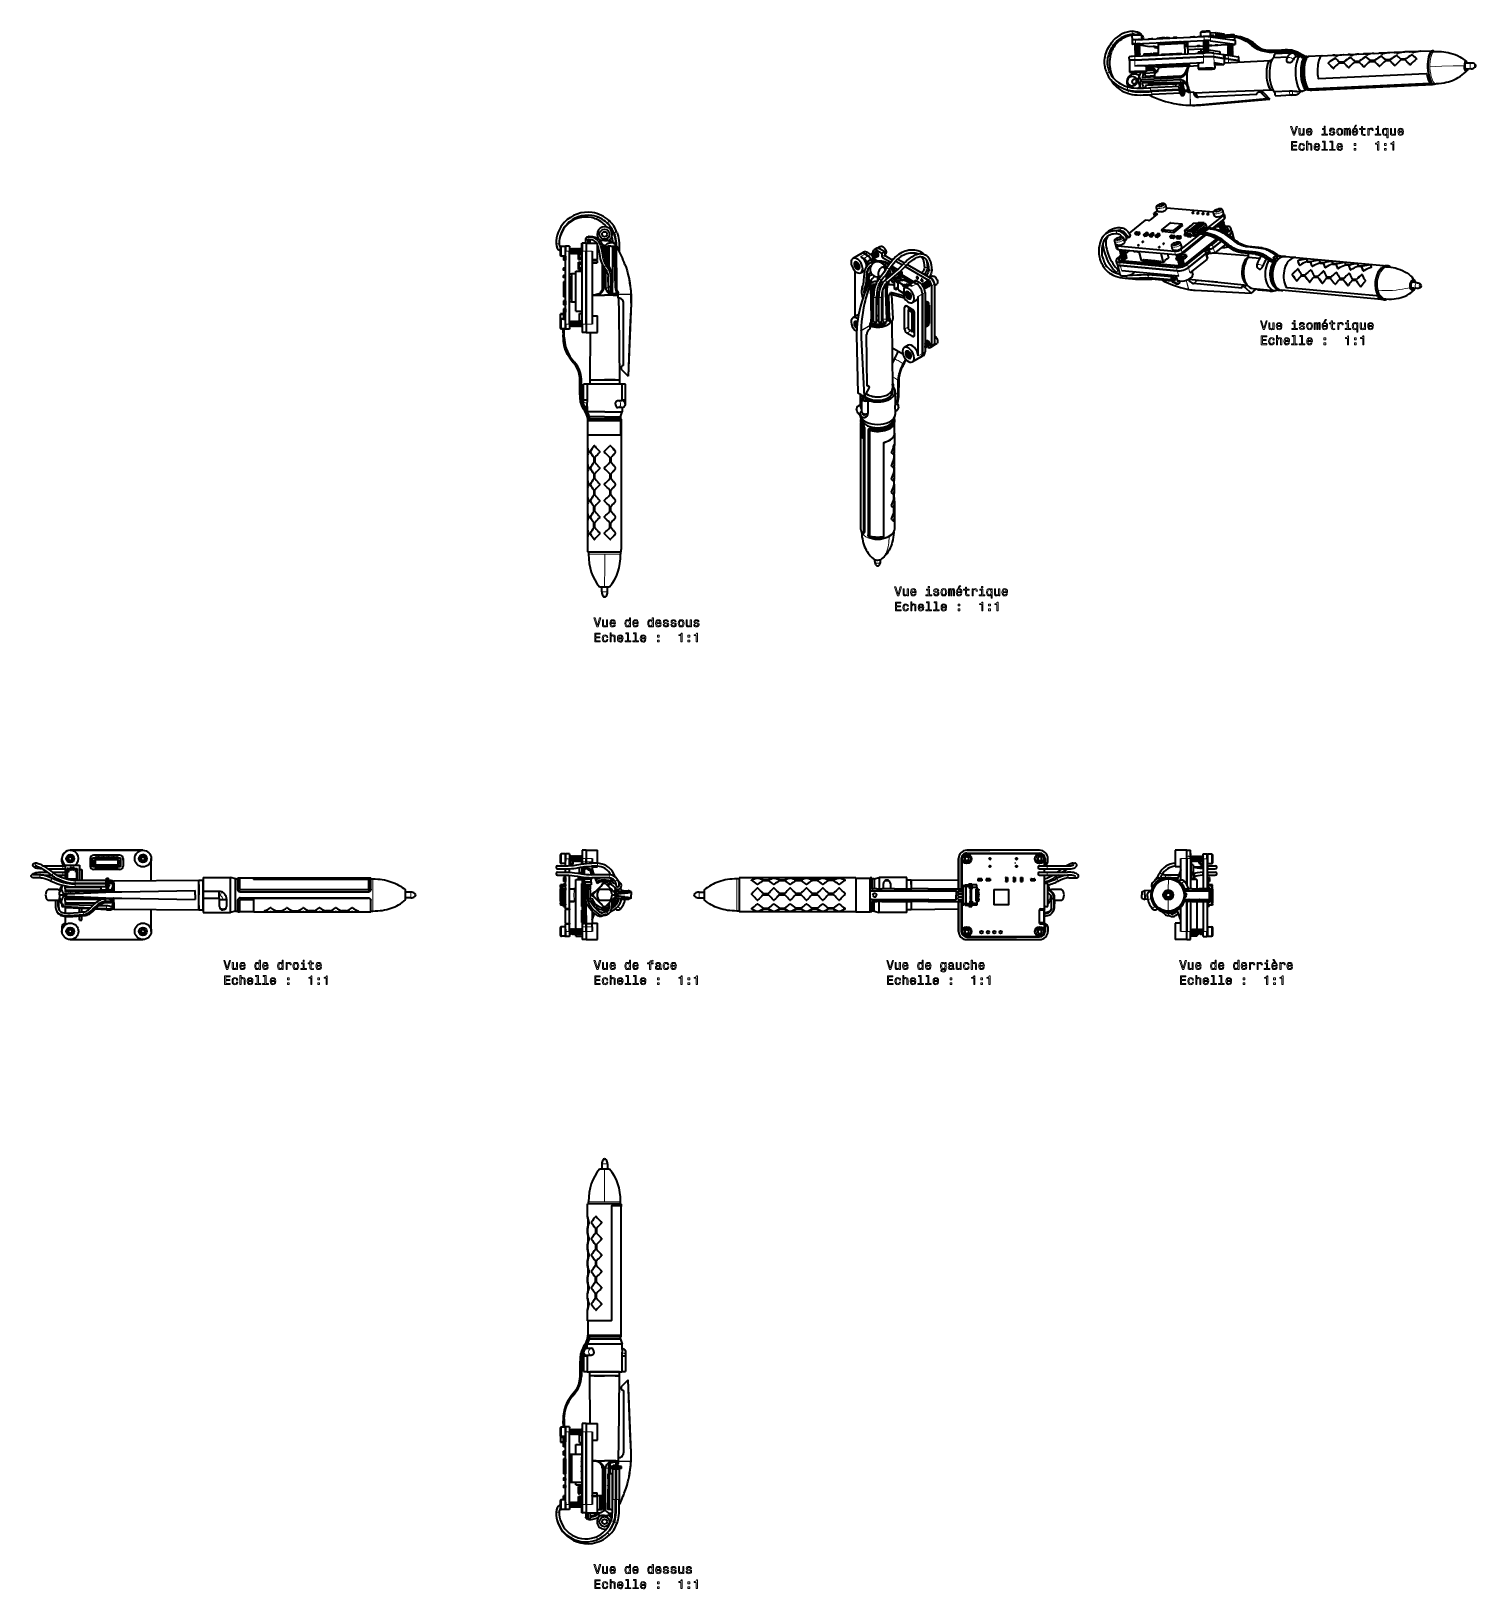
# Model space of a CAD drawing. Extents: x 370 to 946, y 143 to 764.
import ezdxf

# ---------------------------------------------------------------- set-up
doc = ezdxf.new("R2010")
doc.units = 0

msp = doc.modelspace()

# ---------------------------------------------------------------- linework, layer by layer
at = {"color": 7, "lineweight": 35, "ltscale": 0.034935}
for p, q in [((836.58, 762.1), (836.55, 763.5)), ((813.06, 760.93), (813.03, 762.33))]:
    msp.add_line(p, q, dxfattribs=at)
at = {"color": 7, "lineweight": 35, "ltscale": 0.034933}
for p, q in [((840.38, 762.2), (840.34, 763.59)), ((809.27, 760.84), (809.23, 762.24))]:
    msp.add_line(p, q, dxfattribs=at)
at = {"color": 7, "lineweight": 35, "ltscale": 0.039924}
for p, q in [((809.17, 760.54), (809.21, 758.94)), ((850.2, 760.47), (850.24, 758.87))]:
    msp.add_line(p, q, dxfattribs=at)
at = {"color": 7, "lineweight": 35, "ltscale": 0.02319}
msp.add_line((810.25, 758.77), (809.33, 758.9), dxfattribs=at)
at = {"color": 7, "lineweight": 35, "ltscale": 0.000668546}
for p, q in [((810.22, 758.7), (810.22, 758.73)), ((812.22, 758.55), (812.22, 758.58)), ((812.25, 757.35), (812.25, 757.38)), ((837.57, 758.37), (837.57, 758.39)), ((839.55, 759.41), (839.55, 759.44)), ((847.26, 758.13), (847.26, 758.16)), ((812.3, 755.36), (812.3, 755.38)), ((837.6, 757.17), (837.6, 757.19)), ((839.63, 756.22), (839.63, 756.25)), ((847.31, 756.13), (847.31, 756.16)), ((847.34, 754.94), (847.34, 754.96)), ((849.28, 757.18), (849.28, 757.21))]:
    msp.add_line(p, q, dxfattribs=at)
at = {"color": 7, "lineweight": 35, "ltscale": 0.000670071}
for p, q in [((810.23, 758.3), (810.23, 758.33)), ((810.24, 757.9), (810.24, 757.93)), ((812.23, 758.15), (812.23, 758.18)), ((837.53, 759.96), (837.53, 759.99)), ((837.55, 759.16), (837.55, 759.19)), ((837.56, 758.76), (837.56, 758.79)), ((837.58, 757.97), (837.58, 757.99)), ((837.59, 757.57), (837.59, 757.59)), ((839.53, 760.21), (839.53, 760.24)), ((839.54, 759.81), (839.54, 759.84)), ((839.56, 759.01), (839.56, 759.04)), ((839.57, 758.61), (839.57, 758.64)), ((839.59, 757.82), (839.59, 757.84)), ((839.6, 757.42), (839.6, 757.44)), ((847.27, 757.73), (847.27, 757.76)), ((847.28, 757.33), (847.28, 757.36)), ((849.24, 758.78), (849.24, 758.8)), ((849.25, 758.38), (849.25, 758.4)), ((849.27, 757.58), (849.27, 757.61)), ((810.26, 757.1), (810.26, 757.13)), ((810.27, 756.7), (810.27, 756.73)), ((810.29, 755.9), (810.29, 755.93)), ((810.3, 755.51), (810.3, 755.53)), ((810.32, 754.71), (810.32, 754.73)), ((812.26, 756.95), (812.26, 756.98)), ((812.27, 756.55), (812.27, 756.58)), ((812.28, 756.15), (812.28, 756.18)), ((812.29, 755.75), (812.29, 755.78)), ((812.32, 754.56), (812.32, 754.58)), ((837.62, 756.37), (837.62, 756.4)), ((837.63, 755.97), (837.63, 756)), ((839.62, 756.62), (839.62, 756.64)), ((839.64, 755.82), (839.63, 755.85)), ((847.29, 756.93), (847.29, 756.96)), ((847.32, 755.73), (847.32, 755.76)), ((847.33, 755.33), (847.33, 755.36)), ((849.29, 756.78), (849.29, 756.81)), ((849.3, 756.38), (849.3, 756.41)), ((849.32, 755.58), (849.32, 755.61)), ((849.33, 755.18), (849.33, 755.21)), ((849.35, 754.39), (849.35, 754.41))]:
    msp.add_line(p, q, dxfattribs=at)
at = {"color": 7, "lineweight": 35, "ltscale": 0.00597}
for p, q in [((810.25, 758.77), (810.45, 758.89)), ((810.25, 758.66), (810.46, 758.54)), ((810.26, 758.26), (810.47, 758.14)), ((810.27, 757.97), (810.47, 758.1)), ((810.28, 757.57), (810.48, 757.7)), ((810.28, 757.46), (810.49, 757.34)), ((837.56, 760.03), (837.77, 760.16)), ((837.57, 759.92), (837.78, 759.8)), ((837.58, 759.52), (837.79, 759.4)), ((837.58, 759.24), (837.79, 759.36)), ((837.59, 758.84), (837.8, 758.96)), ((837.6, 758.72), (837.81, 758.61)), ((837.61, 758.32), (837.82, 758.21)), ((837.61, 758.04), (837.82, 758.16)), ((837.62, 757.92), (837.83, 757.81)), ((837.63, 757.52), (837.84, 757.41)), ((837.63, 757.24), (837.84, 757.36)), ((847.28, 758.48), (847.49, 758.37)), ((847.3, 757.8), (847.5, 757.93)), ((847.3, 757.69), (847.51, 757.57)), ((847.31, 757.29), (847.52, 757.17)), ((810.29, 757.06), (810.5, 756.94)), ((810.3, 756.77), (810.5, 756.9)), ((810.3, 756.66), (810.51, 756.55)), ((810.31, 756.38), (810.51, 756.5)), ((810.33, 755.46), (810.54, 755.35)), ((810.35, 754.78), (810.55, 754.9)), ((810.36, 754.27), (810.57, 754.15)), ((837.64, 756.84), (837.85, 756.96)), ((837.65, 756.73), (837.86, 756.61)), ((837.66, 756.33), (837.87, 756.21)), ((837.66, 756.04), (837.87, 756.17)), ((837.67, 755.93), (837.88, 755.81)), ((837.67, 755.64), (837.88, 755.77)), ((837.68, 755.53), (837.89, 755.41)), ((847.32, 757), (847.52, 757.13)), ((847.33, 756.6), (847.53, 756.73)), ((847.33, 756.49), (847.54, 756.37)), ((847.34, 756.2), (847.54, 756.33)), ((847.34, 756.09), (847.55, 755.98)), ((847.35, 755.81), (847.55, 755.93)), ((847.35, 755.69), (847.56, 755.58)), ((847.36, 755.29), (847.57, 755.18)), ((847.37, 755.01), (847.57, 755.13)), ((847.37, 754.89), (847.58, 754.78)), ((847.38, 754.61), (847.58, 754.73))]:
    msp.add_line(p, q, dxfattribs=at)
at = {"color": 7, "lineweight": 35, "ltscale": 0.000668509}
for p, q in [((810.25, 757.5), (810.25, 757.53)), ((837.54, 759.56), (837.54, 759.59)), ((839.58, 758.21), (839.58, 758.24)), ((810.28, 756.3), (810.28, 756.33)), ((810.31, 755.11), (810.31, 755.13)), ((849.31, 755.98), (849.31, 756.01)), ((849.34, 754.79), (849.34, 754.81))]:
    msp.add_line(p, q, dxfattribs=at)
at = {"color": 7, "lineweight": 35, "ltscale": 0.005968}
for p, q in [((810.26, 758.37), (810.46, 758.5)), ((810.29, 757.17), (810.49, 757.3)), ((837.57, 759.63), (837.78, 759.76)), ((837.6, 758.44), (837.81, 758.56)), ((847.29, 758.2), (847.49, 758.32)), ((847.29, 758.09), (847.5, 757.97)), ((810.32, 755.98), (810.52, 756.1)), ((810.34, 755.18), (810.54, 755.3)), ((810.36, 754.38), (810.56, 754.5)), ((847.32, 756.89), (847.53, 756.77)), ((847.36, 755.41), (847.56, 755.53))]:
    msp.add_line(p, q, dxfattribs=at)
at = {"color": 7, "lineweight": 35, "ltscale": 0.005971}
for p, q in [((810.27, 757.86), (810.48, 757.74)), ((847.28, 758.6), (847.49, 758.72)), ((810.33, 755.58), (810.53, 755.7))]:
    msp.add_line(p, q, dxfattribs=at)
at = {"color": 7, "lineweight": 35, "ltscale": 0.003566}
for p, q in [((810.33, 759.01), (810.45, 758.94)), ((847.36, 758.84), (847.48, 758.77))]:
    msp.add_line(p, q, dxfattribs=at)
at = {"color": 7, "lineweight": 35}
for p, q in [((810.5, 760.69), (837.82, 761.95)), ((810.54, 759.09), (837.86, 760.35)), ((810.2, 754.13), (837.52, 755.39)), ((837.56, 753.89), (810.24, 752.63)), ((810.24, 752.63), (837.56, 753.89)), ((837.61, 751.5), (810.3, 750.24)), ((926.36, 747.17), (883.5, 745.18)), ((858.87, 738.91), (835.56, 737.8)), ((839.88, 739.79), (864.92, 740.72)), ((927.87, 743.18), (879.64, 740.95)), ((927.87, 743.23), (879.65, 741)), ((879.97, 740.75), (928.01, 742.97)), ((880.82, 740.61), (928.86, 742.83)), ((835.63, 734.81), (862.89, 737.27)), ((836.51, 734.68), (864.06, 737.1)), ((803.31, 678.54), (826.02, 676.49)), ((803.69, 677.12), (826.4, 675.08)), ((583.34, 647.42), (583.34, 676.42)), ((584.94, 647.42), (584.94, 676.42)), ((589.94, 647.42), (589.94, 676.42)), ((589.98, 647.42), (589.98, 676.42)), ((591.48, 676.42), (591.48, 647.42)), ((591.48, 647.42), (591.48, 676.42)), ((593.88, 676.42), (593.88, 647.42)), ((804.09, 672.03), (826.8, 669.98)), ((827.15, 668.65), (804.44, 670.7)), ((804.44, 670.7), (827.15, 668.65)), ((827.43, 670.49), (804.72, 672.53)), ((827.54, 670.61), (804.83, 672.66)), ((874.36, 673.91), (910.85, 670.62)), ((827.72, 666.53), (805.01, 668.57)), ((831.79, 665.3), (855.02, 662.96)), ((723.85, 634.76), (723.85, 658.43)), ((725.55, 635.74), (725.55, 659.41)), ((725.55, 659.41), (725.55, 635.74)), ((726.61, 660.03), (726.61, 636.35)), ((729.2, 662.65), (729.2, 638.97)), ((730.33, 663.3), (730.33, 639.62)), ((834.32, 660.94), (856.6, 659.72)), ((908.59, 657.27), (868.69, 660.87)), ((906.6, 658.7), (870.97, 661.91)), ((604.54, 651.74), (604.76, 625.17)), ((606.42, 630.91), (606.42, 655.8)), ((609.42, 655.8), (608.25, 626.67)), ((713.34, 648.5), (713.61, 621.83)), ((699.35, 643.05), (699.86, 619.93)), ((701.2, 641.99), (702.34, 618.5)), ((703.59, 622.73), (703.32, 643.21)), ((605.54, 608.62), (605.54, 557.62)), ((700.95, 603.89), (700.95, 565.84)), ((702.15, 606.08), (702.15, 564.44)), ((702.44, 606.2), (702.44, 564.55)), ((703.94, 605.06), (703.94, 563.42)), ((704.56, 563.12), (704.56, 604.93)), ((704.58, 563.15), (704.58, 604.95)), ((710.2, 562.97), (710.2, 600.12)), ((710.22, 562.94), (710.22, 600.09)), ((414.87, 437.73), (385.87, 437.73)), ((385.87, 437.73), (414.87, 437.73)), ((772.27, 437.73), (743.27, 437.73)), ((743.27, 436.63), (772.27, 436.63)), ((743.27, 436.43), (772.27, 436.43)), ((772.27, 436.36), (743.27, 436.36)), ((403.32, 425.53), (437.12, 425.81)), ((459.07, 426.71), (505.67, 426.71)), ((504.77, 426.15), (459.27, 426.15)), ((504.77, 426.1), (459.27, 426.1)), ((699.07, 426.71), (652.47, 426.71)), ((406.49, 421.24), (435.62, 421.68)), ((406.49, 418.63), (435.62, 418.18)), ((504.77, 421.92), (453.57, 421.92)), ((453.67, 421.23), (504.67, 421.23)), ((453.67, 421.16), (504.67, 421.16)), ((453.67, 418.77), (504.67, 418.77)), ((453.67, 418.71), (504.67, 418.71)), ((403.32, 414.33), (437.12, 414.05)), ((465.55, 413.16), (498.05, 413.16)), ((692.59, 413.16), (660.09, 413.16)), ((385.87, 402.13), (414.87, 402.13)), ((743.27, 403.36), (772.27, 403.36)), ((743.27, 403.23), (772.27, 403.23)), ((743.27, 402.13), (772.27, 402.13)), ((601.57, 295.91), (601.57, 250.41)), ((605.31, 295.91), (605.31, 244.71)), ((605.36, 295.91), (605.36, 244.71)), ((605.53, 244.81), (605.53, 295.81)), ((605.54, 244.81), (605.54, 295.81)), ((604.54, 201.69), (604.76, 228.26)), ((609.42, 197.64), (608.25, 226.76)), ((606.42, 222.52), (606.42, 197.64)), ((583.34, 177.01), (583.34, 206.01)), ((584.94, 177.01), (584.94, 206.01)), ((589.94, 206.01), (589.94, 177.01)), ((589.98, 177.01), (589.98, 206.01)), ((591.48, 206.01), (591.48, 177.01)), ((591.48, 177.01), (591.48, 206.01)), ((593.88, 206.01), (593.88, 177.01))]:
    msp.add_line(p, q, dxfattribs=at)
at = {"color": 7, "lineweight": 13, "ltscale": 0.039926}
for p, q in [((810.54, 759.09), (810.5, 760.69)), ((837.86, 760.35), (837.82, 761.95)), ((840.41, 760.34), (840.37, 761.94)), ((850.13, 758.91), (850.09, 760.5))]:
    msp.add_line(p, q, dxfattribs=at)
at = {"color": 7, "lineweight": 35, "ltscale": 0.005974}
for p, q in [((812.2, 758.93), (812, 758.81)), ((812.21, 758.53), (812.01, 758.41)), ((812.22, 758.13), (812.02, 758.01)), ((812.23, 757.73), (812.03, 757.61)), ((812.24, 757.33), (812.04, 757.21)), ((839.52, 760.19), (839.31, 760.07)), ((839.57, 758.26), (839.36, 758.37)), ((839.57, 758.2), (839.36, 758.07)), ((839.59, 757.4), (839.38, 757.27)), ((849.25, 758.02), (849.04, 758.14)), ((849.25, 757.96), (849.05, 757.84)), ((812.25, 756.93), (812.05, 756.81)), ((812.3, 755), (812.09, 755.11)), ((812.3, 754.94), (812.1, 754.81)), ((839.6, 757.06), (839.39, 757.18)), ((839.6, 757), (839.39, 756.88)), ((849.27, 757.16), (849.07, 757.04)), ((849.28, 756.82), (849.07, 756.94)), ((849.29, 756.36), (849.09, 756.24)), ((849.32, 755.17), (849.12, 755.04)), ((849.33, 754.83), (849.12, 754.94))]:
    msp.add_line(p, q, dxfattribs=at)
at = {"color": 7, "lineweight": 35, "ltscale": 0.005973}
for p, q in [((812.21, 758.59), (812, 758.71)), ((812.23, 757.79), (812.02, 757.91)), ((839.54, 759.39), (839.33, 759.27)), ((839.55, 759.06), (839.34, 759.17)), ((839.58, 757.86), (839.37, 757.97)), ((812.28, 755.8), (812.07, 755.91)), ((812.31, 754.6), (812.1, 754.72)), ((839.62, 756.2), (839.41, 756.08)), ((849.3, 756.03), (849.09, 756.14)), ((849.3, 755.97), (849.1, 755.84)), ((849.33, 754.77), (849.13, 754.64))]:
    msp.add_line(p, q, dxfattribs=at)
at = {"color": 7, "lineweight": 35, "ltscale": 0.005975}
for p, q in [((812.22, 758.19), (812.01, 758.31)), ((812.24, 757.39), (812.03, 757.51)), ((839.53, 759.86), (839.32, 759.97)), ((839.53, 759.79), (839.32, 759.67)), ((839.54, 759.46), (839.33, 759.57)), ((839.55, 759), (839.34, 758.87)), ((839.56, 758.66), (839.35, 758.77)), ((839.56, 758.6), (839.35, 758.47)), ((839.58, 757.8), (839.37, 757.67)), ((839.59, 757.46), (839.38, 757.57)), ((849.23, 758.76), (849.03, 758.63)), ((849.24, 758.42), (849.03, 758.54)), ((849.24, 758.36), (849.04, 758.24)), ((849.26, 757.62), (849.05, 757.74)), ((849.26, 757.56), (849.06, 757.44)), ((849.27, 757.22), (849.06, 757.34)), ((812.25, 757), (812.04, 757.11)), ((812.26, 756.6), (812.05, 756.71)), ((812.26, 756.54), (812.06, 756.41)), ((812.27, 756.2), (812.06, 756.31)), ((812.27, 756.14), (812.07, 756.01)), ((812.28, 755.74), (812.08, 755.61)), ((812.29, 755.4), (812.08, 755.51)), ((812.29, 755.34), (812.09, 755.21)), ((812.31, 754.54), (812.11, 754.41)), ((839.6, 756.66), (839.4, 756.78)), ((839.61, 756.6), (839.4, 756.48)), ((839.61, 756.26), (839.4, 756.38)), ((839.62, 755.86), (839.41, 755.98)), ((839.63, 755.8), (839.42, 755.68)), ((839.63, 755.46), (839.42, 755.58)), ((849.28, 756.76), (849.08, 756.64)), ((849.29, 756.43), (849.08, 756.54)), ((849.31, 755.63), (849.1, 755.74)), ((849.31, 755.57), (849.11, 755.44)), ((849.32, 755.23), (849.11, 755.34)), ((849.34, 754.43), (849.13, 754.54))]:
    msp.add_line(p, q, dxfattribs=at)
at = {"color": 7, "lineweight": 35, "ltscale": 0.003182}
for p, q in [((812.2, 758.99), (812.09, 759.05)), ((839.52, 760.25), (839.4, 760.32)), ((849.23, 758.82), (849.12, 758.88))]:
    msp.add_line(p, q, dxfattribs=at)
at = {"color": 7, "lineweight": 35, "ltscale": 0.098205}
msp.add_line((816.03, 757.91), (812.14, 758.49), dxfattribs=at)
at = {"color": 7, "lineweight": 35, "ltscale": 0.000670035}
for p, q in [((812.21, 758.95), (812.21, 758.97)), ((812.24, 757.75), (812.24, 757.78)), ((847.25, 758.53), (847.25, 758.55)), ((849.26, 757.98), (849.26, 758.01)), ((812.31, 754.96), (812.31, 754.98)), ((837.61, 756.77), (837.61, 756.8)), ((837.64, 755.57), (837.64, 755.6)), ((839.61, 757.02), (839.61, 757.04)), ((847.3, 756.53), (847.3, 756.56)), ((847.35, 754.54), (847.35, 754.56))]:
    msp.add_line(p, q, dxfattribs=at)
at = {"color": 7, "lineweight": 35, "ltscale": 0.000546437}
for p, q in [((812.7, 758.85), (812.7, 758.83)), ((812.85, 758.71), (812.85, 758.69)), ((813.55, 758.73), (813.55, 758.71))]:
    msp.add_line(p, q, dxfattribs=at)
at = {"color": 7, "lineweight": 13, "ltscale": 0.007072}
for p, q in [((815.66, 761.09), (815.94, 761.1)), ((833.62, 761.93), (833.91, 761.94))]:
    msp.add_line(p, q, dxfattribs=at)
at = {"color": 7, "lineweight": 35, "ltscale": 0.004161}
for p, q in [((815.67, 760.92), (815.66, 761.09)), ((815.95, 760.94), (815.94, 761.1)), ((816.89, 760.98), (816.89, 761.15))]:
    msp.add_line(p, q, dxfattribs=at)
at = {"color": 7, "lineweight": 35, "ltscale": 0.007072}
for p, q in [((815.67, 761.12), (815.95, 761.13)), ((833.63, 761.95), (833.91, 761.97)), ((842.88, 763.35), (843.16, 763.36)), ((820.99, 754.77), (820.71, 754.76)), ((821.46, 754.79), (821.18, 754.78)), ((821.93, 754.82), (821.65, 754.8)), ((822.4, 754.84), (822.12, 754.83)), ((822.87, 754.86), (822.59, 754.85)), ((825.23, 754.97), (824.94, 754.96)), ((825.7, 754.99), (825.42, 754.98)), ((826.17, 755.01), (825.89, 755)), ((828.52, 755.12), (828.24, 755.11)), ((828.99, 755.14), (828.71, 755.13))]:
    msp.add_line(p, q, dxfattribs=at)
at = {"color": 7, "lineweight": 35, "ltscale": 0.004154}
for p, q in [((815.95, 761.13), (816.12, 761.11)), ((832.69, 761.91), (832.85, 761.89)), ((835.76, 762.05), (835.92, 762.03))]:
    msp.add_line(p, q, dxfattribs=at)
at = {"color": 7, "lineweight": 13, "ltscale": 0.02332}
msp.add_line((815.95, 761.07), (816.89, 761.12), dxfattribs=at)
at = {"color": 7, "lineweight": 35, "ltscale": 0.003364}
msp.add_line((815.96, 760.94), (815.95, 761.07), dxfattribs=at)
at = {"color": 7, "lineweight": 35, "ltscale": 0.023087}
msp.add_line((815.96, 761.1), (816.89, 761.14), dxfattribs=at)
at = {"color": 7, "lineweight": 35, "ltscale": 0.038281}
msp.add_line((817.56, 757.99), (816.03, 757.91), dxfattribs=at)
at = {"color": 7, "lineweight": 35, "ltscale": 0.007071}
for p, q in [((816.89, 761.18), (817.18, 761.19)), ((832.41, 761.9), (832.69, 761.91)), ((835.47, 762.04), (835.76, 762.05)), ((823.34, 754.88), (823.06, 754.87)), ((823.81, 754.9), (823.53, 754.89)), ((824.29, 754.93), (824, 754.91)), ((824.76, 754.95), (824.47, 754.93)), ((826.64, 755.03), (826.36, 755.02)), ((827.11, 755.06), (826.83, 755.04)), ((827.58, 755.08), (827.3, 755.06)), ((828.05, 755.1), (827.77, 755.09))]:
    msp.add_line(p, q, dxfattribs=at)
at = {"color": 7, "lineweight": 13, "ltscale": 0.007071}
for p, q in [((816.89, 761.15), (817.17, 761.16)), ((832.4, 761.87), (832.68, 761.88)), ((835.46, 762.01), (835.75, 762.02))]:
    msp.add_line(p, q, dxfattribs=at)
at = {"color": 7, "lineweight": 35, "ltscale": 0.004162}
msp.add_line((817.17, 760.99), (817.17, 761.16), dxfattribs=at)
at = {"color": 7, "lineweight": 35, "ltscale": 0.006265}
msp.add_line((817.18, 761.19), (817.43, 761.15), dxfattribs=at)
at = {"color": 7, "lineweight": 35, "ltscale": 0.002865}
for p, q in [((817.44, 761.01), (817.44, 761.12)), ((830.72, 685.11), (830.61, 685.12)), ((830.9, 685.25), (830.78, 685.26)), ((831.01, 685.34), (830.9, 685.35)), ((831.18, 685.48), (831.07, 685.49)), ((831.3, 685.57), (831.18, 685.58)), ((831.47, 685.71), (831.36, 685.72)), ((831.59, 685.8), (831.47, 685.81)), ((831.76, 685.94), (831.64, 685.95)), ((831.87, 686.03), (831.76, 686.04)), ((832.05, 686.17), (831.93, 686.18)), ((832.16, 686.26), (832.05, 686.27)), ((832.33, 686.4), (832.22, 686.41)), ((832.33, 686.5), (832.45, 686.49)), ((832.62, 686.63), (832.51, 686.64)), ((832.74, 686.72), (832.62, 686.73)), ((832.91, 686.86), (832.79, 686.87)), ((832.91, 686.96), (833.02, 686.95)), ((833.2, 687.09), (833.08, 687.1)), ((833.2, 687.19), (833.31, 687.18))]:
    msp.add_line(p, q, dxfattribs=at)
at = {"color": 7, "lineweight": 35, "ltscale": 0.00916}
msp.add_line((818.04, 757.62), (818.03, 757.98), dxfattribs=at)
at = {"color": 7, "lineweight": 35, "ltscale": 0.036939}
msp.add_line((819.5, 757.77), (818.04, 757.98), dxfattribs=at)
at = {"color": 7, "lineweight": 35, "ltscale": 0.036616}
msp.add_line((818.04, 757.62), (819.5, 757.69), dxfattribs=at)
at = {"color": 7, "lineweight": 35, "ltscale": 0.025402}
msp.add_line((819.04, 757.47), (818.04, 757.62), dxfattribs=at)
at = {"color": 7, "lineweight": 35, "ltscale": 0.264009}
msp.add_line((830.03, 759.19), (819.48, 758.7), dxfattribs=at)
at = {"color": 7, "lineweight": 35, "ltscale": 0.103493}
msp.add_line((819.48, 758.7), (819.58, 754.56), dxfattribs=at)
at = {"color": 7, "lineweight": 35, "ltscale": 0.021214}
for p, q in [((819.54, 759.39), (820.39, 759.43)), ((819.54, 759.39), (820.39, 759.43)), ((829.15, 759.84), (830, 759.88)), ((829.15, 759.84), (830, 759.88))]:
    msp.add_line(p, q, dxfattribs=at)
at = {"color": 7, "lineweight": 35, "ltscale": 0.017467}
for p, q in [((819.54, 759.39), (819.56, 758.7)), ((819.54, 759.39), (819.56, 758.7)), ((830, 759.88), (830.01, 759.18)), ((830, 759.88), (830.01, 759.18)), ((831.2, 759.7), (831.22, 759)), ((831.2, 759.7), (831.22, 759))]:
    msp.add_line(p, q, dxfattribs=at)
at = {"color": 7, "lineweight": 35, "ltscale": 0.00517}
for p, q in [((820.03, 761.13), (820.02, 761.33)), ((820.78, 761.16), (820.77, 761.37))]:
    msp.add_line(p, q, dxfattribs=at)
at = {"color": 7, "lineweight": 35, "ltscale": 0.017444}
for p, q in [((820.74, 761.4), (820.05, 761.36)), ((823.5, 761.52), (822.81, 761.49)), ((826.37, 761.65), (825.68, 761.62))]:
    msp.add_line(p, q, dxfattribs=at)
at = {"color": 7, "lineweight": 35, "ltscale": 0.003743}
for p, q in [((820.39, 759.28), (820.39, 759.43)), ((820.39, 759.28), (820.39, 759.43)), ((829.15, 759.84), (829.15, 759.69)), ((829.15, 759.84), (829.15, 759.69)), ((832.47, 417.23), (832.47, 417.38))]:
    msp.add_line(p, q, dxfattribs=at)
at = {"color": 7, "lineweight": 35, "ltscale": 0.002941}
msp.add_line((820.51, 759.42), (820.39, 759.43), dxfattribs=at)
msp.add_line((820.51, 759.42), (820.39, 759.43), dxfattribs=at)
at = {"color": 7, "lineweight": 35, "ltscale": 0.002899}
msp.add_line((820.51, 759.29), (820.39, 759.28), dxfattribs=at)
msp.add_line((820.51, 759.29), (820.39, 759.28), dxfattribs=at)
at = {"color": 7, "lineweight": 35, "ltscale": 0.004715}
for p, q in [((820.69, 759.43), (820.51, 759.42)), ((820.69, 759.43), (820.51, 759.42)), ((820.7, 759.23), (820.51, 759.22)), ((820.7, 759.23), (820.51, 759.22)), ((821.17, 759.25), (820.98, 759.24)), ((821.17, 759.25), (820.98, 759.24)), ((821.64, 759.27), (821.45, 759.27)), ((821.64, 759.27), (821.45, 759.27)), ((822.12, 759.54), (821.93, 759.53)), ((822.59, 759.57), (822.4, 759.56)), ((823.05, 759.54), (822.86, 759.53)), ((823.05, 759.54), (822.86, 759.53)), ((823.06, 759.59), (822.87, 759.58)), ((823.52, 759.56), (823.33, 759.55)), ((823.52, 759.56), (823.33, 759.55)), ((823.99, 759.58), (823.8, 759.57)), ((823.99, 759.58), (823.8, 759.57)), ((824, 759.38), (823.81, 759.37)), ((824, 759.38), (823.81, 759.37)), ((823.97, 759.35), (824.16, 759.36)), ((823.97, 759.35), (824.16, 759.36)), ((824.47, 759.41), (824.28, 759.4)), ((824.47, 759.41), (824.28, 759.4)), ((824.45, 759.37), (824.63, 759.38)), ((824.45, 759.37), (824.63, 759.38)), ((824.94, 759.43), (824.75, 759.42)), ((824.94, 759.43), (824.75, 759.42)), ((825.42, 759.7), (825.23, 759.69)), ((825.89, 759.72), (825.7, 759.71)), ((826.36, 759.74), (826.17, 759.73)), ((827.29, 759.74), (827.1, 759.73)), ((827.29, 759.74), (827.1, 759.73)), ((827.27, 759.5), (827.46, 759.51)), ((827.27, 759.5), (827.46, 759.51)), ((827.76, 759.76), (827.57, 759.75)), ((827.76, 759.76), (827.57, 759.75)), ((827.74, 759.52), (827.93, 759.53)), ((827.74, 759.52), (827.93, 759.53)), ((828.23, 759.78), (828.04, 759.77)), ((828.23, 759.78), (828.04, 759.77)), ((828.21, 759.55), (828.4, 759.55)), ((828.21, 759.55), (828.4, 759.55)), ((828.7, 759.6), (828.52, 759.59)), ((828.7, 759.6), (828.52, 759.59))]:
    msp.add_line(p, q, dxfattribs=at)
at = {"color": 7, "lineweight": 35, "ltscale": 0.004991}
for p, q in [((820.51, 759.42), (820.51, 759.22)), ((820.51, 759.42), (820.51, 759.22)), ((820.69, 759.43), (820.7, 759.23)), ((820.69, 759.43), (820.7, 759.23)), ((820.98, 759.44), (820.98, 759.24)), ((820.98, 759.44), (820.98, 759.24)), ((821.45, 759.47), (821.45, 759.27)), ((821.45, 759.47), (821.45, 759.27)), ((822.11, 759.5), (822.11, 759.3)), ((822.11, 759.5), (822.11, 759.3)), ((822.39, 759.51), (822.39, 759.31)), ((822.39, 759.51), (822.39, 759.31)), ((822.58, 759.52), (822.58, 759.32)), ((822.58, 759.52), (822.58, 759.32)), ((822.86, 759.53), (822.86, 759.33)), ((822.86, 759.53), (822.86, 759.33)), ((823.33, 759.55), (823.34, 759.35)), ((823.33, 759.55), (823.34, 759.35)), ((823.99, 759.58), (824, 759.38)), ((823.99, 759.58), (824, 759.38)), ((824.27, 759.6), (824.28, 759.4)), ((824.27, 759.6), (824.28, 759.4)), ((824.46, 759.6), (824.47, 759.41)), ((824.46, 759.6), (824.47, 759.41)), ((824.74, 759.62), (824.75, 759.42)), ((824.74, 759.62), (824.75, 759.42)), ((824.93, 759.63), (824.94, 759.43)), ((824.93, 759.63), (824.94, 759.43)), ((825.21, 759.64), (825.22, 759.44)), ((825.21, 759.64), (825.22, 759.44)), ((825.87, 759.67), (825.88, 759.47)), ((825.87, 759.67), (825.88, 759.47)), ((826.16, 759.68), (826.16, 759.48)), ((826.16, 759.68), (826.16, 759.48)), ((826.34, 759.69), (826.35, 759.49)), ((826.34, 759.69), (826.35, 759.49)), ((826.63, 759.7), (826.63, 759.51)), ((826.63, 759.7), (826.63, 759.51)), ((826.82, 759.71), (826.82, 759.51)), ((826.82, 759.71), (826.82, 759.51)), ((827.1, 759.73), (827.1, 759.53)), ((827.1, 759.73), (827.1, 759.53)), ((827.76, 759.76), (827.76, 759.56)), ((827.76, 759.76), (827.76, 759.56)), ((828.23, 759.78), (828.23, 759.58)), ((828.23, 759.78), (828.23, 759.58)), ((828.51, 759.79), (828.52, 759.59)), ((828.51, 759.79), (828.52, 759.59)), ((828.7, 759.8), (828.7, 759.6)), ((828.7, 759.8), (828.7, 759.6))]:
    msp.add_line(p, q, dxfattribs=at)
at = {"color": 7, "lineweight": 35, "ltscale": 0.004234}
for p, q in [((820.51, 759.22), (820.68, 759.2)), ((820.51, 759.22), (820.68, 759.2)), ((820.98, 759.24), (821.15, 759.22)), ((820.98, 759.24), (821.15, 759.22)), ((821.45, 759.27), (821.62, 759.24)), ((821.45, 759.27), (821.62, 759.24)), ((821.92, 759.29), (822.09, 759.26)), ((821.92, 759.29), (822.09, 759.26)), ((822.11, 759.3), (822.28, 759.27)), ((822.11, 759.3), (822.28, 759.27)), ((822.39, 759.31), (822.56, 759.28)), ((822.39, 759.31), (822.56, 759.28)), ((822.58, 759.32), (822.75, 759.29)), ((822.58, 759.32), (822.75, 759.29)), ((822.86, 759.33), (823.03, 759.31)), ((822.86, 759.33), (823.03, 759.31)), ((823.05, 759.34), (823.22, 759.32)), ((823.05, 759.34), (823.22, 759.32)), ((823.34, 759.35), (823.5, 759.33)), ((823.34, 759.35), (823.5, 759.33)), ((823.52, 759.36), (823.69, 759.34)), ((823.52, 759.36), (823.69, 759.34)), ((823.81, 759.37), (823.97, 759.35)), ((823.81, 759.37), (823.97, 759.35)), ((824, 759.38), (824.16, 759.36)), ((824, 759.38), (824.16, 759.36)), ((824.28, 759.4), (824.45, 759.37)), ((824.28, 759.4), (824.45, 759.37)), ((824.47, 759.41), (824.63, 759.38)), ((824.47, 759.41), (824.63, 759.38)), ((824.75, 759.42), (824.92, 759.39)), ((824.75, 759.42), (824.92, 759.39)), ((825.22, 759.44), (825.39, 759.42)), ((825.22, 759.44), (825.39, 759.42)), ((825.41, 759.45), (825.58, 759.42)), ((825.41, 759.45), (825.58, 759.42)), ((825.69, 759.46), (825.86, 759.44)), ((825.69, 759.46), (825.86, 759.44)), ((825.88, 759.47), (826.05, 759.45)), ((825.88, 759.47), (826.05, 759.45)), ((826.16, 759.48), (826.33, 759.46)), ((826.16, 759.48), (826.33, 759.46)), ((826.35, 759.49), (826.52, 759.47)), ((826.35, 759.49), (826.52, 759.47)), ((826.63, 759.51), (826.8, 759.48)), ((826.63, 759.51), (826.8, 759.48)), ((826.82, 759.51), (826.99, 759.49)), ((826.82, 759.51), (826.99, 759.49)), ((827.29, 759.54), (827.46, 759.51)), ((827.29, 759.54), (827.46, 759.51)), ((827.76, 759.56), (827.93, 759.53)), ((827.76, 759.56), (827.93, 759.53)), ((828.23, 759.58), (828.4, 759.55)), ((828.23, 759.58), (828.4, 759.55)), ((828.52, 759.59), (828.68, 759.57)), ((828.52, 759.59), (828.68, 759.57))]:
    msp.add_line(p, q, dxfattribs=at)
at = {"color": 7, "lineweight": 35, "ltscale": 0.004714}
for p, q in [((820.71, 759.48), (820.52, 759.47)), ((820.68, 759.2), (820.87, 759.21)), ((820.68, 759.2), (820.87, 759.21)), ((821.16, 759.45), (820.98, 759.44)), ((821.16, 759.45), (820.98, 759.44)), ((821.18, 759.5), (820.99, 759.49)), ((821.15, 759.22), (821.34, 759.23)), ((821.15, 759.22), (821.34, 759.23)), ((821.64, 759.47), (821.45, 759.47)), ((821.64, 759.47), (821.45, 759.47)), ((821.65, 759.52), (821.46, 759.51)), ((821.62, 759.24), (821.81, 759.25)), ((821.62, 759.24), (821.81, 759.25)), ((822.11, 759.5), (821.92, 759.49)), ((822.11, 759.5), (821.92, 759.49)), ((822.11, 759.3), (821.92, 759.29)), ((822.11, 759.3), (821.92, 759.29)), ((822.09, 759.26), (822.28, 759.27)), ((822.09, 759.26), (822.28, 759.27)), ((822.58, 759.52), (822.39, 759.51)), ((822.58, 759.52), (822.39, 759.51)), ((822.58, 759.32), (822.39, 759.31)), ((822.58, 759.32), (822.39, 759.31)), ((822.56, 759.28), (822.75, 759.29)), ((822.56, 759.28), (822.75, 759.29)), ((823.05, 759.34), (822.86, 759.33)), ((823.05, 759.34), (822.86, 759.33)), ((823.03, 759.31), (823.22, 759.32)), ((823.03, 759.31), (823.22, 759.32)), ((823.52, 759.36), (823.34, 759.35)), ((823.52, 759.36), (823.34, 759.35)), ((823.53, 759.61), (823.35, 759.6)), ((823.5, 759.33), (823.69, 759.34)), ((823.5, 759.33), (823.69, 759.34)), ((824, 759.63), (823.82, 759.62)), ((824.46, 759.6), (824.27, 759.6)), ((824.46, 759.6), (824.27, 759.6)), ((824.48, 759.65), (824.29, 759.64)), ((824.93, 759.63), (824.74, 759.62)), ((824.93, 759.63), (824.74, 759.62)), ((824.95, 759.67), (824.76, 759.67)), ((824.92, 759.39), (825.1, 759.4)), ((824.92, 759.39), (825.1, 759.4)), ((825.4, 759.65), (825.21, 759.64)), ((825.4, 759.65), (825.21, 759.64)), ((825.41, 759.45), (825.22, 759.44)), ((825.41, 759.45), (825.22, 759.44)), ((825.39, 759.42), (825.58, 759.42)), ((825.39, 759.42), (825.58, 759.42)), ((825.87, 759.67), (825.69, 759.66)), ((825.87, 759.67), (825.69, 759.66)), ((825.88, 759.47), (825.69, 759.46)), ((825.88, 759.47), (825.69, 759.46)), ((825.86, 759.44), (826.05, 759.45)), ((825.86, 759.44), (826.05, 759.45)), ((826.34, 759.69), (826.16, 759.68)), ((826.34, 759.69), (826.16, 759.68)), ((826.35, 759.49), (826.16, 759.48)), ((826.35, 759.49), (826.16, 759.48)), ((826.33, 759.46), (826.52, 759.47)), ((826.33, 759.46), (826.52, 759.47)), ((826.82, 759.71), (826.63, 759.7)), ((826.82, 759.71), (826.63, 759.7)), ((826.82, 759.51), (826.63, 759.51)), ((826.82, 759.51), (826.63, 759.51)), ((826.83, 759.76), (826.64, 759.75)), ((826.8, 759.48), (826.99, 759.49)), ((826.8, 759.48), (826.99, 759.49)), ((827.29, 759.54), (827.1, 759.53)), ((827.29, 759.54), (827.1, 759.53)), ((827.3, 759.78), (827.11, 759.77)), ((827.76, 759.56), (827.57, 759.55)), ((827.76, 759.56), (827.57, 759.55)), ((827.77, 759.8), (827.58, 759.8)), ((828.24, 759.83), (828.05, 759.82)), ((828.23, 759.58), (828.05, 759.57)), ((828.23, 759.58), (828.05, 759.57)), ((828.7, 759.8), (828.51, 759.79)), ((828.7, 759.8), (828.51, 759.79)), ((828.71, 759.85), (828.53, 759.84)), ((828.68, 759.57), (828.87, 759.58)), ((828.68, 759.57), (828.87, 759.58))]:
    msp.add_line(p, q, dxfattribs=at)
at = {"color": 7, "lineweight": 35, "ltscale": 0.004232}
for p, q in [((820.7, 759.23), (820.87, 759.21)), ((820.7, 759.23), (820.87, 759.21)), ((821.17, 759.25), (821.34, 759.23)), ((821.17, 759.25), (821.34, 759.23)), ((821.64, 759.27), (821.81, 759.25)), ((821.64, 759.27), (821.81, 759.25)), ((824.94, 759.43), (825.1, 759.4)), ((824.94, 759.43), (825.1, 759.4)), ((827.1, 759.53), (827.27, 759.5)), ((827.1, 759.53), (827.27, 759.5)), ((827.57, 759.55), (827.74, 759.52)), ((827.57, 759.55), (827.74, 759.52)), ((828.05, 759.57), (828.21, 759.55)), ((828.05, 759.57), (828.21, 759.55)), ((828.7, 759.6), (828.87, 759.58)), ((828.7, 759.6), (828.87, 759.58))]:
    msp.add_line(p, q, dxfattribs=at)
at = {"color": 7, "lineweight": 35, "ltscale": 0.006751}
for p, q in [((820.71, 759.48), (820.98, 759.44)), ((820.71, 759.48), (820.98, 759.44)), ((821.18, 759.5), (821.45, 759.46)), ((821.18, 759.5), (821.45, 759.46)), ((821.65, 759.52), (821.92, 759.48)), ((821.65, 759.52), (821.92, 759.48)), ((822.12, 759.54), (822.39, 759.5)), ((822.12, 759.54), (822.39, 759.5)), ((822.59, 759.57), (822.86, 759.53)), ((822.59, 759.57), (822.86, 759.53)), ((823.06, 759.59), (823.33, 759.55)), ((823.06, 759.59), (823.33, 759.55)), ((823.53, 759.61), (823.8, 759.57)), ((823.53, 759.61), (823.8, 759.57)), ((824.01, 759.63), (824.27, 759.59)), ((824.01, 759.63), (824.27, 759.59)), ((824.48, 759.65), (824.74, 759.61)), ((824.48, 759.65), (824.74, 759.61)), ((824.95, 759.67), (825.21, 759.63)), ((824.95, 759.67), (825.21, 759.63)), ((825.42, 759.7), (825.69, 759.66)), ((825.42, 759.7), (825.69, 759.66)), ((827.3, 759.78), (827.57, 759.74)), ((827.3, 759.78), (827.57, 759.74)), ((827.77, 759.8), (828.04, 759.77)), ((827.77, 759.8), (828.04, 759.77)), ((828.24, 759.83), (828.51, 759.79)), ((828.24, 759.83), (828.51, 759.79))]:
    msp.add_line(p, q, dxfattribs=at)
at = {"color": 7, "lineweight": 35, "ltscale": 0.00254}
for p, q in [((820.75, 761.4), (820.85, 761.38)), ((821.19, 761.33), (821.29, 761.32)), ((823.51, 761.52), (823.61, 761.51)), ((823.95, 761.46), (824.05, 761.44)), ((826.81, 761.59), (826.91, 761.57)), ((830, 759.88), (830.1, 759.86)), ((830, 759.88), (830.1, 759.86)), ((830.48, 758.42), (830.58, 758.41)), ((830.78, 758.38), (830.88, 758.36))]:
    msp.add_line(p, q, dxfattribs=at)
at = {"color": 7, "lineweight": 13, "ltscale": 0.00254}
for p, q in [((820.77, 761.37), (820.87, 761.35)), ((821.21, 761.3), (821.31, 761.29)), ((823.53, 761.49), (823.63, 761.48)), ((823.97, 761.43), (824.07, 761.41)), ((826.4, 761.63), (826.5, 761.61)), ((826.84, 761.56), (826.94, 761.55))]:
    msp.add_line(p, q, dxfattribs=at)
at = {"color": 7, "lineweight": 35, "ltscale": 0.00047198}
for p, q in [((820.88, 759.27), (820.86, 759.27)), ((820.88, 759.27), (820.86, 759.27)), ((821.83, 759.32), (821.81, 759.31)), ((821.83, 759.32), (821.81, 759.31)), ((822.3, 759.34), (822.28, 759.34)), ((822.3, 759.34), (822.28, 759.34)), ((822.77, 759.36), (822.75, 759.36)), ((822.77, 759.36), (822.75, 759.36)), ((825.12, 759.47), (825.1, 759.47)), ((825.12, 759.47), (825.1, 759.47)), ((826.06, 759.51), (826.04, 759.51)), ((826.06, 759.51), (826.04, 759.51)), ((826.53, 759.53), (826.52, 759.53)), ((826.53, 759.53), (826.52, 759.53)), ((827.01, 759.56), (826.99, 759.55)), ((827.01, 759.56), (826.99, 759.55)), ((828.42, 759.62), (828.4, 759.62)), ((828.42, 759.62), (828.4, 759.62)), ((828.89, 759.64), (828.87, 759.64)), ((828.89, 759.64), (828.87, 759.64))]:
    msp.add_line(p, q, dxfattribs=at)
at = {"color": 7, "lineweight": 35, "ltscale": 0.001622}
for p, q in [((820.86, 759.27), (820.87, 759.21)), ((820.86, 759.27), (820.87, 759.21)), ((822.28, 759.34), (822.28, 759.27)), ((822.28, 759.34), (822.28, 759.27)), ((822.75, 759.36), (822.75, 759.29)), ((822.75, 759.36), (822.75, 759.29)), ((824.16, 759.42), (824.16, 759.36)), ((824.16, 759.42), (824.16, 759.36)), ((824.63, 759.45), (824.63, 759.38)), ((824.63, 759.45), (824.63, 759.38)), ((825.1, 759.47), (825.1, 759.4)), ((825.1, 759.47), (825.1, 759.4)), ((826.04, 759.51), (826.05, 759.45)), ((826.04, 759.51), (826.05, 759.45)), ((826.52, 759.53), (826.52, 759.47)), ((826.52, 759.53), (826.52, 759.47)), ((826.99, 759.55), (826.99, 759.49)), ((826.99, 759.55), (826.99, 759.49)), ((827.93, 759.6), (827.93, 759.53)), ((827.93, 759.6), (827.93, 759.53)), ((828.87, 759.64), (828.87, 759.58)), ((828.87, 759.64), (828.87, 759.58))]:
    msp.add_line(p, q, dxfattribs=at)
at = {"color": 7, "lineweight": 35, "ltscale": 0.004683}
msp.add_line((820.88, 761.17), (820.87, 761.35), dxfattribs=at)
at = {"color": 7, "lineweight": 35, "ltscale": 0.007172}
for p, q in [((820.87, 761.34), (821.16, 761.3)), ((823.63, 761.47), (823.92, 761.43)), ((826.5, 761.6), (826.79, 761.56))]:
    msp.add_line(p, q, dxfattribs=at)
at = {"color": 7, "lineweight": 13, "ltscale": 0.007749}
for p, q in [((820.88, 761.32), (821.18, 761.27)), ((823.64, 761.44), (823.94, 761.4)), ((826.5, 761.58), (826.81, 761.53))]:
    msp.add_line(p, q, dxfattribs=at)
at = {"color": 7, "lineweight": 35, "ltscale": 0.001214}
for p, q in [((820.88, 759.27), (820.92, 759.31)), ((820.88, 759.27), (820.92, 759.31)), ((821.35, 759.29), (821.39, 759.33)), ((821.35, 759.29), (821.39, 759.33)), ((822.3, 759.34), (822.33, 759.37)), ((822.3, 759.34), (822.33, 759.37)), ((822.77, 759.36), (822.8, 759.4)), ((822.77, 759.36), (822.8, 759.4)), ((823.24, 759.38), (823.27, 759.42)), ((823.24, 759.38), (823.27, 759.42)), ((823.71, 759.4), (823.74, 759.44)), ((823.71, 759.4), (823.74, 759.44)), ((824.18, 759.42), (824.21, 759.46)), ((824.18, 759.42), (824.21, 759.46)), ((824.65, 759.45), (824.68, 759.48)), ((824.65, 759.45), (824.68, 759.48)), ((825.12, 759.47), (825.15, 759.5)), ((825.12, 759.47), (825.15, 759.5)), ((825.59, 759.49), (825.62, 759.53)), ((825.59, 759.49), (825.62, 759.53)), ((826.06, 759.51), (826.1, 759.55)), ((826.06, 759.51), (826.1, 759.55)), ((826.53, 759.53), (826.57, 759.57)), ((826.53, 759.53), (826.57, 759.57)), ((827.01, 759.56), (827.04, 759.59)), ((827.01, 759.56), (827.04, 759.59)), ((827.48, 759.58), (827.51, 759.61)), ((827.48, 759.58), (827.51, 759.61)), ((828.42, 759.62), (828.45, 759.66)), ((828.42, 759.62), (828.45, 759.66)), ((828.89, 759.64), (828.92, 759.68)), ((828.89, 759.64), (828.92, 759.68))]:
    msp.add_line(p, q, dxfattribs=at)
at = {"color": 7, "lineweight": 35, "ltscale": 0.001602}
for p, q in [((820.98, 759.31), (820.92, 759.31)), ((820.98, 759.31), (820.92, 759.31)), ((821.45, 759.33), (821.39, 759.33)), ((821.45, 759.33), (821.39, 759.33)), ((821.92, 759.35), (821.86, 759.35)), ((821.92, 759.35), (821.86, 759.35)), ((822.39, 759.38), (822.33, 759.37)), ((822.39, 759.38), (822.33, 759.37)), ((822.86, 759.4), (822.8, 759.4)), ((822.86, 759.4), (822.8, 759.4)), ((824.28, 759.46), (824.21, 759.46)), ((824.28, 759.46), (824.21, 759.46)), ((824.75, 759.49), (824.68, 759.48)), ((824.75, 759.49), (824.68, 759.48)), ((825.22, 759.51), (825.15, 759.5)), ((825.22, 759.51), (825.15, 759.5)), ((825.69, 759.53), (825.62, 759.53)), ((825.69, 759.53), (825.62, 759.53)), ((826.16, 759.55), (826.1, 759.55)), ((826.16, 759.55), (826.1, 759.55)), ((826.63, 759.57), (826.57, 759.57)), ((826.63, 759.57), (826.57, 759.57)), ((827.1, 759.59), (827.04, 759.59)), ((827.1, 759.59), (827.04, 759.59)), ((827.57, 759.62), (827.51, 759.61)), ((827.57, 759.62), (827.51, 759.61)), ((828.04, 759.64), (827.98, 759.64)), ((828.04, 759.64), (827.98, 759.64)), ((828.51, 759.66), (828.45, 759.66)), ((828.51, 759.66), (828.45, 759.66))]:
    msp.add_line(p, q, dxfattribs=at)
at = {"color": 7, "lineweight": 35, "ltscale": 0.004494}
msp.add_line((821.18, 761.33), (821, 761.32), dxfattribs=at)
at = {"color": 7, "lineweight": 35, "ltscale": 0.00499}
for p, q in [((821.16, 759.45), (821.17, 759.25)), ((821.16, 759.45), (821.17, 759.25)), ((821.64, 759.47), (821.64, 759.27)), ((821.64, 759.47), (821.64, 759.27)), ((821.92, 759.49), (821.92, 759.29)), ((821.92, 759.49), (821.92, 759.29)), ((823.05, 759.54), (823.05, 759.34)), ((823.05, 759.54), (823.05, 759.34)), ((823.52, 759.56), (823.52, 759.36)), ((823.52, 759.56), (823.52, 759.36)), ((823.8, 759.57), (823.81, 759.37)), ((823.8, 759.57), (823.81, 759.37)), ((825.4, 759.65), (825.41, 759.45)), ((825.4, 759.65), (825.41, 759.45)), ((825.69, 759.66), (825.69, 759.46)), ((825.69, 759.66), (825.69, 759.46)), ((827.29, 759.74), (827.29, 759.54)), ((827.29, 759.74), (827.29, 759.54)), ((827.57, 759.75), (827.57, 759.55)), ((827.57, 759.75), (827.57, 759.55)), ((828.04, 759.77), (828.05, 759.57)), ((828.04, 759.77), (828.05, 759.57))]:
    msp.add_line(p, q, dxfattribs=at)
at = {"color": 7, "lineweight": 35, "ltscale": 0.002314}
msp.add_line((821.18, 761.18), (821.18, 761.27), dxfattribs=at)
at = {"color": 7, "lineweight": 35, "ltscale": 0.00306}
msp.add_line((821.21, 761.18), (821.21, 761.3), dxfattribs=at)
at = {"color": 7, "lineweight": 35, "ltscale": 0.002573}
msp.add_line((821.31, 761.19), (821.31, 761.29), dxfattribs=at)
at = {"color": 7, "lineweight": 35, "ltscale": 0.000472052}
for p, q in [((821.35, 759.29), (821.34, 759.29)), ((821.35, 759.29), (821.34, 759.29)), ((825.59, 759.49), (825.57, 759.49)), ((825.59, 759.49), (825.57, 759.49))]:
    msp.add_line(p, q, dxfattribs=at)
at = {"color": 7, "lineweight": 35, "ltscale": 0.001621}
for p, q in [((821.34, 759.29), (821.34, 759.23)), ((821.34, 759.29), (821.34, 759.23)), ((821.81, 759.31), (821.81, 759.25)), ((821.81, 759.31), (821.81, 759.25)), ((823.22, 759.38), (823.22, 759.32)), ((823.22, 759.38), (823.22, 759.32)), ((823.69, 759.4), (823.69, 759.34)), ((823.69, 759.4), (823.69, 759.34)), ((825.57, 759.49), (825.58, 759.42)), ((825.57, 759.49), (825.58, 759.42)), ((827.46, 759.58), (827.46, 759.51)), ((827.46, 759.58), (827.46, 759.51))]:
    msp.add_line(p, q, dxfattribs=at)
at = {"color": 7, "lineweight": 35, "ltscale": 0.001215}
for p, q in [((821.83, 759.32), (821.86, 759.35)), ((821.83, 759.32), (821.86, 759.35)), ((827.95, 759.6), (827.98, 759.64)), ((827.95, 759.6), (827.98, 759.64))]:
    msp.add_line(p, q, dxfattribs=at)
at = {"color": 7, "lineweight": 35, "ltscale": 0.00513}
msp.add_line((822.79, 761.25), (822.78, 761.46), dxfattribs=at)
at = {"color": 7, "lineweight": 35, "ltscale": 0.000470528}
for p, q in [((823.24, 759.38), (823.22, 759.38)), ((823.24, 759.38), (823.22, 759.38)), ((823.71, 759.4), (823.69, 759.4)), ((823.71, 759.4), (823.69, 759.4)), ((827.48, 759.58), (827.46, 759.58)), ((827.48, 759.58), (827.46, 759.58))]:
    msp.add_line(p, q, dxfattribs=at)
at = {"color": 7, "lineweight": 35, "ltscale": 0.001604}
for p, q in [((823.33, 759.42), (823.27, 759.42)), ((823.33, 759.42), (823.27, 759.42)), ((823.81, 759.44), (823.74, 759.44)), ((823.81, 759.44), (823.74, 759.44))]:
    msp.add_line(p, q, dxfattribs=at)
at = {"color": 7, "lineweight": 35, "ltscale": 0.005128}
msp.add_line((823.54, 761.29), (823.53, 761.49), dxfattribs=at)
at = {"color": 7, "lineweight": 35, "ltscale": 0.004642}
msp.add_line((823.64, 761.29), (823.63, 761.48), dxfattribs=at)
at = {"color": 7, "lineweight": 35, "ltscale": 0.004495}
for p, q in [((823.94, 761.46), (823.76, 761.45)), ((826.81, 761.59), (826.63, 761.58))]:
    msp.add_line(p, q, dxfattribs=at)
at = {"color": 7, "lineweight": 35, "ltscale": 0.002271}
for p, q in [((823.94, 761.31), (823.94, 761.4)), ((836.69, 761.9), (836.69, 761.99))]:
    msp.add_line(p, q, dxfattribs=at)
at = {"color": 7, "lineweight": 35, "ltscale": 0.003021}
for p, q in [((823.97, 761.31), (823.97, 761.43)), ((722.22, 651.6), (722.22, 651.72)), ((722.22, 649.15), (722.22, 649.28)), ((722.22, 648.75), (722.22, 648.87))]:
    msp.add_line(p, q, dxfattribs=at)
at = {"color": 7, "lineweight": 35, "ltscale": 0.002534}
msp.add_line((824.07, 761.31), (824.07, 761.41), dxfattribs=at)
at = {"color": 7, "lineweight": 35, "ltscale": 0.000470456}
for p, q in [((824.18, 759.42), (824.16, 759.42)), ((824.18, 759.42), (824.16, 759.42)), ((824.65, 759.45), (824.63, 759.45)), ((824.65, 759.45), (824.63, 759.45)), ((827.95, 759.6), (827.93, 759.6)), ((827.95, 759.6), (827.93, 759.6))]:
    msp.add_line(p, q, dxfattribs=at)
at = {"color": 7, "lineweight": 35, "ltscale": 0.001728}
msp.add_line((825.35, 759.25), (825.35, 759.18), dxfattribs=at)
at = {"color": 7, "lineweight": 35, "ltscale": 0.005119}
for p, q in [((825.65, 761.39), (825.65, 761.59)), ((826.41, 761.42), (826.4, 761.63))]:
    msp.add_line(p, q, dxfattribs=at)
at = {"color": 7, "lineweight": 35, "ltscale": 0.006753}
for p, q in [((825.89, 759.72), (826.16, 759.68)), ((825.89, 759.72), (826.16, 759.68)), ((826.36, 759.74), (826.63, 759.7)), ((826.36, 759.74), (826.63, 759.7)), ((826.83, 759.76), (827.1, 759.72)), ((826.83, 759.76), (827.1, 759.72))]:
    msp.add_line(p, q, dxfattribs=at)
at = {"color": 7, "lineweight": 35, "ltscale": 0.002539}
msp.add_line((826.38, 761.65), (826.48, 761.64), dxfattribs=at)
at = {"color": 7, "lineweight": 35, "ltscale": 0.004634}
msp.add_line((826.51, 761.43), (826.5, 761.61), dxfattribs=at)
at = {"color": 7, "lineweight": 35, "ltscale": 0.002262}
msp.add_line((826.81, 761.44), (826.81, 761.53), dxfattribs=at)
at = {"color": 7, "lineweight": 35, "ltscale": 0.003011}
msp.add_line((826.84, 761.44), (826.84, 761.56), dxfattribs=at)
at = {"color": 7, "lineweight": 35, "ltscale": 0.002525}
msp.add_line((826.94, 761.45), (826.94, 761.55), dxfattribs=at)
at = {"color": 7, "lineweight": 35, "ltscale": 0.001623}
msp.add_line((828.4, 759.62), (828.4, 759.55), dxfattribs=at)
msp.add_line((828.4, 759.62), (828.4, 759.55), dxfattribs=at)
at = {"color": 7, "lineweight": 35, "ltscale": 0.007197}
msp.add_line((828.72, 759.85), (829, 759.81), dxfattribs=at)
msp.add_line((828.72, 759.85), (829, 759.81), dxfattribs=at)
at = {"color": 7, "lineweight": 35, "ltscale": 0.005776}
msp.add_line((829.15, 759.69), (828.92, 759.68), dxfattribs=at)
msp.add_line((829.15, 759.69), (828.92, 759.68), dxfattribs=at)
at = {"color": 7, "lineweight": 35, "ltscale": 0.003433}
msp.add_line((829, 759.81), (829.07, 759.69), dxfattribs=at)
msp.add_line((829, 759.81), (829.07, 759.69), dxfattribs=at)
at = {"color": 7, "lineweight": 35, "ltscale": 0.01016}
for p, q in [((830.43, 759.13), (830.03, 759.19)), ((831.3, 759), (830.9, 759.06))]:
    msp.add_line(p, q, dxfattribs=at)
at = {"color": 7, "lineweight": 35, "ltscale": 0.103492}
msp.add_line((830.03, 759.19), (830.13, 755.05), dxfattribs=at)
at = {"color": 7, "lineweight": 35, "ltscale": 0.005927}
msp.add_line((830.1, 759.86), (830.33, 759.83), dxfattribs=at)
msp.add_line((830.1, 759.86), (830.33, 759.83), dxfattribs=at)
at = {"color": 7, "lineweight": 35, "ltscale": 0.000380241}
msp.add_line((830.1, 759.86), (830.11, 759.86), dxfattribs=at)
at = {"color": 7, "lineweight": 35, "ltscale": 0.000253369}
msp.add_line((830.11, 759.86), (830.11, 759.87), dxfattribs=at)
at = {"color": 7, "lineweight": 35, "ltscale": 0.006238}
for p, q in [((830.34, 759.58), (830.33, 759.83)), ((830.34, 759.58), (830.33, 759.83)), ((830.87, 759.75), (830.87, 759.5)), ((830.87, 759.75), (830.87, 759.5))]:
    msp.add_line(p, q, dxfattribs=at)
at = {"color": 7, "lineweight": 35, "ltscale": 0.013352}
msp.add_line((830.87, 759.75), (830.33, 759.72), dxfattribs=at)
msp.add_line((830.87, 759.75), (830.33, 759.72), dxfattribs=at)
at = {"color": 7, "lineweight": 35, "ltscale": 0.013547}
msp.add_line((830.87, 759.5), (830.34, 759.58), dxfattribs=at)
msp.add_line((830.87, 759.5), (830.34, 759.58), dxfattribs=at)
at = {"color": 7, "lineweight": 35, "ltscale": 0.002768}
for p, q in [((830.46, 759.02), (830.43, 759.13)), ((598.88, 596.74), (598.8, 596.66)), ((598.8, 596.37), (598.88, 596.3)), ((598.8, 589.87), (598.88, 589.8)), ((598.8, 583.37), (598.88, 583.3)), ((598.8, 576.87), (598.88, 576.8)), ((598.8, 570.37), (598.88, 570.3)), ((598.8, 563.87), (598.88, 563.8))]:
    msp.add_line(p, q, dxfattribs=at)
at = {"color": 7, "lineweight": 35, "ltscale": 0.014972}
for p, q in [((830.46, 759.02), (830.48, 758.42)), ((830.88, 758.36), (830.87, 758.96))]:
    msp.add_line(p, q, dxfattribs=at)
at = {"color": 7, "lineweight": 35, "ltscale": 0.000242245}
msp.add_line((830.48, 758.52), (830.48, 758.51), dxfattribs=at)
msp.add_line((830.48, 758.52), (830.48, 758.51), dxfattribs=at)
at = {"color": 7, "lineweight": 35, "ltscale": 0.007621}
msp.add_line((830.48, 758.51), (830.78, 758.47), dxfattribs=at)
msp.add_line((830.48, 758.51), (830.78, 758.47), dxfattribs=at)
at = {"color": 7, "lineweight": 35, "ltscale": 0.007584}
msp.add_line((830.78, 758.47), (830.48, 758.46), dxfattribs=at)
msp.add_line((830.78, 758.47), (830.48, 758.46), dxfattribs=at)
at = {"color": 7, "lineweight": 35, "ltscale": 0.007485}
for p, q in [((830.58, 758.41), (830.59, 758.11)), ((830.79, 758.08), (830.78, 758.38))]:
    msp.add_line(p, q, dxfattribs=at)
at = {"color": 7, "lineweight": 35, "ltscale": 0.005007}
msp.add_line((830.78, 758.38), (830.58, 758.37), dxfattribs=at)
at = {"color": 7, "lineweight": 35, "ltscale": 0.005079}
msp.add_line((830.59, 758.11), (830.79, 758.08), dxfattribs=at)
at = {"color": 7, "lineweight": 35, "ltscale": 0.002495}
for p, q in [((830.78, 758.47), (830.81, 758.56)), ((830.78, 758.47), (830.81, 758.56)), ((830.9, 759.06), (830.87, 758.96))]:
    msp.add_line(p, q, dxfattribs=at)
at = {"color": 7, "lineweight": 35, "ltscale": 0.00243}
msp.add_line((830.9, 759.06), (830.8, 759.05), dxfattribs=at)
at = {"color": 7, "lineweight": 35, "ltscale": 0.012476}
msp.add_line((830.81, 758.56), (830.8, 759.06), dxfattribs=at)
msp.add_line((830.81, 758.56), (830.8, 759.06), dxfattribs=at)
at = {"color": 7, "lineweight": 35, "ltscale": 0.00127}
for p, q in [((830.8, 759.06), (830.85, 759.06)), ((830.8, 759.06), (830.85, 759.06)), ((585.09, 666.01), (585.12, 666.05)), ((585.12, 666.05), (585.09, 666.01)), ((585.09, 665.51), (585.12, 665.55)), ((585.12, 665.55), (585.09, 665.51)), ((585.12, 664.79), (585.09, 664.82)), ((585.12, 663.79), (585.09, 663.82)), ((585.12, 659.05), (585.09, 659.01)), ((585.12, 658.55), (585.09, 658.51)), ((585.09, 658.51), (585.12, 658.55)), ((585.09, 658.01), (585.12, 658.05)), ((585.09, 657.51), (585.12, 657.55)), ((585.12, 194.88), (585.09, 194.92)), ((585.12, 194.38), (585.09, 194.42)), ((585.12, 193.88), (585.09, 193.92)), ((585.12, 193.38), (585.09, 193.42)), ((585.12, 192.88), (585.09, 192.92)), ((585.12, 192.38), (585.09, 192.42)), ((585.12, 191.88), (585.09, 191.92)), ((585.12, 191.38), (585.09, 191.42)), ((585.12, 190.88), (585.09, 190.92)), ((585.12, 190.38), (585.09, 190.42)), ((585.12, 189.88), (585.09, 189.92)), ((585.12, 188.88), (585.09, 188.92)), ((585.09, 188.11), (585.12, 188.15)), ((585.12, 187.88), (585.09, 187.92)), ((585.09, 187.61), (585.12, 187.65)), ((585.12, 187.38), (585.09, 187.42)), ((585.09, 187.11), (585.12, 187.15))]:
    msp.add_line(p, q, dxfattribs=at)
at = {"color": 7, "lineweight": 35, "ltscale": 0.001596}
msp.add_line((830.87, 758.96), (830.8, 758.96), dxfattribs=at)
at = {"color": 7, "lineweight": 35, "ltscale": 0.008466}
msp.add_line((830.87, 759.75), (831.2, 759.7), dxfattribs=at)
msp.add_line((830.87, 759.75), (831.2, 759.7), dxfattribs=at)
at = {"color": 7, "lineweight": 35, "ltscale": 0.09733}
msp.add_line((831.3, 759), (831.4, 755.11), dxfattribs=at)
at = {"color": 7, "lineweight": 35, "ltscale": 0.162371}
msp.add_line((837.81, 758.21), (831.33, 757.91), dxfattribs=at)
at = {"color": 7, "lineweight": 35, "ltscale": 0.00426}
for p, q in [((832.4, 761.7), (832.4, 761.87)), ((832.69, 761.71), (832.68, 761.88)), ((835.47, 761.84), (835.46, 762.01)), ((835.75, 761.85), (835.75, 762.02))]:
    msp.add_line(p, q, dxfattribs=at)
at = {"color": 7, "lineweight": 13, "ltscale": 0.023322}
msp.add_line((832.69, 761.85), (833.62, 761.89), dxfattribs=at)
at = {"color": 7, "lineweight": 35, "ltscale": 0.003463}
for p, q in [((832.7, 761.71), (832.69, 761.85)), ((835.76, 761.85), (835.76, 761.99))]:
    msp.add_line(p, q, dxfattribs=at)
at = {"color": 7, "lineweight": 35, "ltscale": 0.023088}
msp.add_line((832.7, 761.88), (833.62, 761.92), dxfattribs=at)
at = {"color": 7, "lineweight": 35, "ltscale": 0.004262}
for p, q in [((833.63, 761.75), (833.62, 761.93)), ((833.91, 761.77), (833.91, 761.94))]:
    msp.add_line(p, q, dxfattribs=at)
at = {"color": 7, "lineweight": 35, "ltscale": 0.006267}
msp.add_line((833.91, 761.97), (834.16, 761.93), dxfattribs=at)
at = {"color": 7, "lineweight": 35, "ltscale": 0.002963}
msp.add_line((834.18, 761.78), (834.17, 761.9), dxfattribs=at)
at = {"color": 7, "lineweight": 13, "ltscale": 0.021316}
msp.add_line((835.76, 761.99), (836.61, 762.03), dxfattribs=at)
at = {"color": 7, "lineweight": 35, "ltscale": 0.020647}
msp.add_line((835.77, 762.02), (836.59, 762.06), dxfattribs=at)
at = {"color": 7, "lineweight": 35, "ltscale": 0.001047}
msp.add_line((836.98, 761.91), (836.98, 761.95), dxfattribs=at)
at = {"color": 7, "lineweight": 35, "ltscale": 0.000418227}
msp.add_line((837.24, 761.92), (837.24, 761.94), dxfattribs=at)
at = {"color": 7, "lineweight": 35, "ltscale": 0.005969}
for p, q in [((837.59, 759.12), (837.8, 759.01)), ((837.62, 757.64), (837.83, 757.76)), ((847.31, 757.4), (847.51, 757.53)), ((810.31, 756.26), (810.52, 756.15)), ((810.32, 755.86), (810.53, 755.75)), ((810.34, 755.06), (810.55, 754.95)), ((810.35, 754.66), (810.56, 754.55)), ((837.64, 757.12), (837.85, 757.01)), ((837.65, 756.44), (837.86, 756.57))]:
    msp.add_line(p, q, dxfattribs=at)
at = {"color": 7, "lineweight": 35, "ltscale": 0.003567}
msp.add_line((837.64, 760.27), (837.77, 760.2), dxfattribs=at)
at = {"color": 7, "lineweight": 35, "ltscale": 0.196372}
msp.add_line((847.36, 758.65), (839.52, 758.29), dxfattribs=at)
at = {"color": 7, "lineweight": 35, "ltscale": 0.001273}
msp.add_line((839.94, 762.02), (839.94, 761.97), dxfattribs=at)
at = {"color": 7, "lineweight": 35, "ltscale": 0.019416}
msp.add_line((841.07, 762.12), (840.3, 762.08), dxfattribs=at)
at = {"color": 7, "lineweight": 35, "ltscale": 0.031994}
msp.add_line((840.31, 762.09), (841.59, 762.15), dxfattribs=at)
at = {"color": 7, "lineweight": 35, "ltscale": 0.05443}
msp.add_line((842.53, 763.44), (840.35, 763.34), dxfattribs=at)
at = {"color": 7, "lineweight": 35, "ltscale": 0.245545}
for p, q in [((840.37, 761.94), (850.09, 760.5)), ((840.41, 760.34), (850.13, 758.91))]:
    msp.add_line(p, q, dxfattribs=at)
at = {"color": 7, "lineweight": 35, "ltscale": 0.030269}
msp.add_line((841.59, 762.4), (840.38, 762.34), dxfattribs=at)
at = {"color": 7, "lineweight": 35, "ltscale": 0.032715}
msp.add_line((841.68, 762.35), (840.38, 762.29), dxfattribs=at)
at = {"color": 7, "lineweight": 35, "ltscale": 0.001694}
msp.add_line((841.07, 762.12), (841.14, 762.11), dxfattribs=at)
at = {"color": 7, "lineweight": 35, "ltscale": 0.00716}
for p, q in [((841.07, 762.12), (841.08, 761.83)), ((841.14, 762.11), (841.15, 761.82))]:
    msp.add_line(p, q, dxfattribs=at)
at = {"color": 7, "lineweight": 13, "ltscale": 0.001061}
msp.add_line((841.59, 762.4), (841.63, 762.39), dxfattribs=at)
at = {"color": 7, "lineweight": 35, "ltscale": 0.010777}
msp.add_line((842.57, 761.7), (842.14, 761.68), dxfattribs=at)
at = {"color": 7, "lineweight": 35, "ltscale": 0.010778}
msp.add_line((842.7, 761.68), (842.27, 761.66), dxfattribs=at)
at = {"color": 7, "lineweight": 35, "ltscale": 0.043667}
msp.add_line((842.53, 763.44), (842.57, 761.7), dxfattribs=at)
at = {"color": 7, "lineweight": 35, "ltscale": 0.00381}
msp.add_line((842.68, 763.42), (842.53, 763.44), dxfattribs=at)
at = {"color": 7, "lineweight": 35, "ltscale": 0.003387}
msp.add_line((842.7, 761.68), (842.57, 761.7), dxfattribs=at)
at = {"color": 7, "lineweight": 35, "ltscale": 0.008734}
msp.add_line((842.63, 763.14), (842.64, 762.79), dxfattribs=at)
at = {"color": 7, "lineweight": 35, "ltscale": 0.002159}
msp.add_line((842.63, 763.14), (842.72, 763.13), dxfattribs=at)
at = {"color": 7, "lineweight": 35, "ltscale": 0.002128}
msp.add_line((842.63, 763.12), (842.72, 763.13), dxfattribs=at)
at = {"color": 7, "lineweight": 35, "ltscale": 0.001253}
msp.add_line((842.64, 762.92), (842.69, 762.92), dxfattribs=at)
at = {"color": 7, "lineweight": 35, "ltscale": 0.005972}
msp.add_line((842.75, 762.57), (842.64, 762.79), dxfattribs=at)
at = {"color": 7, "lineweight": 35, "ltscale": 0.004153}
msp.add_line((842.73, 763.26), (842.68, 763.42), dxfattribs=at)
at = {"color": 7, "lineweight": 35, "ltscale": 0.005164}
msp.add_line((842.72, 763.13), (842.69, 762.92), dxfattribs=at)
at = {"color": 7, "lineweight": 35, "ltscale": 0.007803}
msp.add_line((842.75, 762.61), (842.69, 762.92), dxfattribs=at)
at = {"color": 7, "lineweight": 35, "ltscale": 0.002096}
msp.add_line((842.71, 761.59), (842.7, 761.68), dxfattribs=at)
at = {"color": 7, "lineweight": 35, "ltscale": 0.004126}
msp.add_line((842.71, 763.31), (842.88, 763.32), dxfattribs=at)
at = {"color": 7, "lineweight": 35, "ltscale": 0.016219}
for p, q in [((842.73, 763.26), (842.75, 762.61)), ((845.87, 753.03), (845.86, 753.68))]:
    msp.add_line(p, q, dxfattribs=at)
at = {"color": 7, "lineweight": 35, "ltscale": 0.000456738}
msp.add_line((842.75, 762.61), (842.73, 762.61), dxfattribs=at)
at = {"color": 7, "lineweight": 35, "ltscale": 0.000250319}
msp.add_line((842.75, 762.57), (842.75, 762.56), dxfattribs=at)
at = {"color": 7, "lineweight": 35, "ltscale": 0.002357}
msp.add_line((842.84, 762.57), (842.75, 762.56), dxfattribs=at)
at = {"color": 7, "lineweight": 35, "ltscale": 0.002391}
msp.add_line((842.84, 762.55), (842.75, 762.56), dxfattribs=at)
at = {"color": 7, "lineweight": 35, "ltscale": 0.007487}
msp.add_line((842.84, 762.57), (842.85, 762.27), dxfattribs=at)
at = {"color": 7, "lineweight": 35, "ltscale": 0.001376}
for p, q in [((842.9, 762.27), (842.85, 762.27)), ((585.09, 195.61), (585.09, 195.66)), ((585.09, 195.11), (585.09, 195.16)), ((585.09, 194.61), (585.09, 194.66)), ((585.09, 194.11), (585.09, 194.16)), ((585.09, 193.61), (585.09, 193.66)), ((585.09, 193.11), (585.09, 193.16)), ((585.09, 192.61), (585.09, 192.66)), ((585.09, 192.11), (585.09, 192.16)), ((585.09, 191.61), (585.09, 191.66)), ((585.09, 191.11), (585.09, 191.16)), ((585.09, 190.61), (585.09, 190.66)), ((585.09, 190.11), (585.09, 190.16)), ((585.09, 189.61), (585.09, 189.66)), ((585.09, 189.11), (585.09, 189.16))]:
    msp.add_line(p, q, dxfattribs=at)
at = {"color": 7, "lineweight": 35, "ltscale": 0.001397}
msp.add_line((842.9, 762.26), (842.85, 762.27), dxfattribs=at)
at = {"color": 7, "lineweight": 35, "ltscale": 0.043669}
msp.add_line((842.92, 761.6), (842.88, 763.35), dxfattribs=at)
at = {"color": 7, "lineweight": 35, "ltscale": 0.0165}
for p, q in [((843.58, 761.63), (842.92, 761.6)), ((845.8, 761.3), (845.14, 761.27))]:
    msp.add_line(p, q, dxfattribs=at)
at = {"color": 7, "lineweight": 35, "ltscale": 0.009017}
for p, q in [((843.28, 761.55), (842.92, 761.6)), ((845.14, 761.27), (845.5, 761.22))]:
    msp.add_line(p, q, dxfattribs=at)
at = {"color": 7, "lineweight": 35, "ltscale": 0.065196}
msp.add_line((845.81, 762.97), (843.23, 763.36), dxfattribs=at)
at = {"color": 7, "lineweight": 35, "ltscale": 0.016502}
for p, q in [((843.94, 761.58), (843.28, 761.55)), ((846.16, 761.25), (845.5, 761.22))]:
    msp.add_line(p, q, dxfattribs=at)
at = {"color": 7, "lineweight": 13, "ltscale": 0.065196}
msp.add_line((846.13, 762.6), (843.55, 762.98), dxfattribs=at)
at = {"color": 7, "lineweight": 35, "ltscale": 0.033688}
msp.add_line((843.58, 761.63), (843.55, 762.98), dxfattribs=at)
at = {"color": 7, "lineweight": 35, "ltscale": 0.009018}
for p, q in [((843.94, 761.58), (843.58, 761.63)), ((845.8, 761.3), (846.16, 761.25))]:
    msp.add_line(p, q, dxfattribs=at)
at = {"color": 7, "lineweight": 35, "ltscale": 0.081125}
msp.add_line((847.16, 762.37), (843.92, 762.28), dxfattribs=at)
at = {"color": 7, "lineweight": 35, "ltscale": 0.00453}
msp.add_line((843.92, 762.33), (844.1, 762.3), dxfattribs=at)
at = {"color": 7, "lineweight": 35, "ltscale": 0.018714}
msp.add_line((843.92, 762.33), (843.94, 761.58), dxfattribs=at)
at = {"color": 7, "lineweight": 35, "ltscale": 0.004465}
for p, q in [((844.1, 762.3), (843.92, 762.29)), ((868.3, 674.42), (868.14, 674.5)), ((709.08, 648.17), (709.08, 647.99))]:
    msp.add_line(p, q, dxfattribs=at)
at = {"color": 7, "lineweight": 35, "ltscale": 0.081139}
msp.add_line((847.17, 762.02), (843.93, 761.93), dxfattribs=at)
at = {"color": 7, "lineweight": 35, "ltscale": 0.024939}
msp.add_line((843.93, 761.74), (844.92, 761.6), dxfattribs=at)
at = {"color": 7, "lineweight": 35, "ltscale": 0.008112}
msp.add_line((844.1, 762.3), (844.09, 762.62), dxfattribs=at)
at = {"color": 7, "lineweight": 13, "ltscale": 0.038949}
msp.add_line((844.09, 762.62), (845.63, 762.4), dxfattribs=at)
at = {"color": 7, "lineweight": 13, "ltscale": 0.015703}
msp.add_line((844.72, 762.3), (844.1, 762.39), dxfattribs=at)
at = {"color": 7, "lineweight": 35, "ltscale": 0.110511}
msp.add_line((849.09, 761.75), (844.67, 761.63), dxfattribs=at)
at = {"color": 7, "lineweight": 35, "ltscale": 0.001081}
msp.add_line((844.92, 761.64), (844.92, 761.6), dxfattribs=at)
at = {"color": 7, "lineweight": 35, "ltscale": 0.009384}
msp.add_line((845.13, 761.65), (845.14, 761.27), dxfattribs=at)
at = {"color": 7, "lineweight": 35, "ltscale": 0.00097378}
msp.add_line((845.15, 761.27), (845.15, 761.23), dxfattribs=at)
at = {"color": 7, "lineweight": 35, "ltscale": 0.001748}
msp.add_line((845.63, 762.4), (845.63, 762.33), dxfattribs=at)
at = {"color": 7, "lineweight": 35, "ltscale": 0.009059}
msp.add_line((845.8, 761.3), (845.79, 761.66), dxfattribs=at)
at = {"color": 7, "lineweight": 35, "ltscale": 0.006424}
msp.add_line((846.13, 762.34), (846.13, 762.6), dxfattribs=at)
at = {"color": 7, "lineweight": 35, "ltscale": 0.010613}
msp.add_line((846.16, 761.25), (846.15, 761.67), dxfattribs=at)
at = {"color": 7, "lineweight": 35, "ltscale": 0.015329}
msp.add_line((846.29, 761.06), (846.27, 761.68), dxfattribs=at)
at = {"color": 7, "lineweight": 35, "ltscale": 0.006406}
msp.add_line((847.42, 762.37), (847.16, 762.37), dxfattribs=at)
at = {"color": 7, "lineweight": 35, "ltscale": 0.007141}
msp.add_line((847.16, 762.37), (847.45, 762.37), dxfattribs=at)
at = {"color": 7, "lineweight": 35, "ltscale": 0.006414}
msp.add_line((847.43, 762.02), (847.17, 762.02), dxfattribs=at)
at = {"color": 7, "lineweight": 13, "ltscale": 0.000734305}
msp.add_line((847.45, 762.37), (847.42, 762.37), dxfattribs=at)
at = {"color": 7, "lineweight": 13, "ltscale": 0.00875}
for p, q in [((847.42, 762.37), (847.43, 762.02)), ((401.32, 425.13), (401.32, 425.48)), ((401.32, 423.72), (401.32, 424.07))]:
    msp.add_line(p, q, dxfattribs=at)
at = {"color": 7, "lineweight": 35, "ltscale": 0.024484}
msp.add_line((850.1, 760.76), (850.07, 761.74), dxfattribs=at)
at = {"color": 7, "lineweight": 13, "ltscale": 0.008374}
msp.add_line((857.1, 758.69), (856.9, 758.42), dxfattribs=at)
at = {"color": 7, "lineweight": 35, "ltscale": 0.003855}
msp.add_line((857.23, 758.85), (857.34, 758.75), dxfattribs=at)
at = {"color": 7, "lineweight": 35, "ltscale": 0.003852}
msp.add_line((858.42, 758.66), (858.53, 758.56), dxfattribs=at)
at = {"color": 7, "lineweight": 35, "ltscale": 0.03743}
for p, q in [((808.05, 752.39), (808.01, 753.88)), ((851.68, 752.38), (851.64, 753.87)), ((602.84, 658.97), (604.34, 658.97)), ((602.84, 194.46), (604.34, 194.46))]:
    msp.add_line(p, q, dxfattribs=at)
at = {"color": 7, "lineweight": 35, "ltscale": 0.114785}
msp.add_line((808.05, 752.39), (808.16, 747.8), dxfattribs=at)
at = {"color": 7, "lineweight": 13, "ltscale": 0.037429}
for p, q in [((810.24, 752.63), (810.2, 754.13)), ((837.56, 753.89), (837.52, 755.39))]:
    msp.add_line(p, q, dxfattribs=at)
at = {"color": 7, "lineweight": 13, "ltscale": 0.059889}
msp.add_line((810.24, 752.63), (810.3, 750.24), dxfattribs=at)
at = {"color": 7, "lineweight": 35, "ltscale": 0.000670111}
msp.add_line((810.33, 754.31), (810.33, 754.34), dxfattribs=at)
at = {"color": 7, "lineweight": 35, "ltscale": 0.000262522}
msp.add_line((810.57, 754.15), (810.57, 754.14), dxfattribs=at)
at = {"color": 7, "lineweight": 35, "ltscale": 0.004856}
msp.add_line((812.28, 754.22), (812.11, 754.32), dxfattribs=at)
at = {"color": 7, "lineweight": 35, "ltscale": 0.006053}
msp.add_line((813.8, 755.15), (813.77, 754.91), dxfattribs=at)
at = {"color": 7, "lineweight": 35, "ltscale": 0.006962}
for p, q in [((813.77, 754.91), (814.05, 754.93)), ((817.52, 755.08), (817.8, 755.1))]:
    msp.add_line(p, q, dxfattribs=at)
at = {"color": 7, "lineweight": 35, "ltscale": 0.004243}
for p, q in [((813.77, 754.91), (813.77, 754.74)), ((819.06, 755.16), (819.06, 754.99))]:
    msp.add_line(p, q, dxfattribs=at)
at = {"color": 7, "lineweight": 35, "ltscale": 0.005245}
for p, q in [((813.77, 754.74), (813.98, 754.75)), ((817.53, 754.92), (817.74, 754.92))]:
    msp.add_line(p, q, dxfattribs=at)
at = {"color": 7, "lineweight": 35, "ltscale": 0.011285}
msp.add_line((813.82, 754.29), (813.77, 754.74), dxfattribs=at)
at = {"color": 7, "lineweight": 35, "ltscale": 0.066769}
msp.add_line((813.8, 755.15), (816.47, 755.28), dxfattribs=at)
at = {"color": 7, "lineweight": 13, "ltscale": 0.008369}
msp.add_line((814.31, 754.69), (813.98, 754.67), dxfattribs=at)
at = {"color": 7, "lineweight": 35, "ltscale": 0.009247}
for p, q in [((813.98, 754.67), (813.99, 754.3)), ((814.87, 754.71), (814.88, 754.34)), ((815.21, 754.73), (815.22, 754.36)), ((816.1, 754.77), (816.11, 754.4))]:
    msp.add_line(p, q, dxfattribs=at)
at = {"color": 7, "lineweight": 35, "ltscale": 0.008368}
for p, q in [((814.39, 754.94), (814.06, 754.93)), ((816.18, 755.03), (815.85, 755.01)), ((819.04, 755.16), (818.71, 755.14))]:
    msp.add_line(p, q, dxfattribs=at)
at = {"color": 7, "lineweight": 35, "ltscale": 0.009245}
for p, q in [((814.31, 754.69), (814.32, 754.32)), ((815.77, 754.75), (815.78, 754.38))]:
    msp.add_line(p, q, dxfattribs=at)
at = {"color": 7, "lineweight": 35, "ltscale": 0.00897}
for p, q in [((814.38, 754.32), (814.37, 754.68)), ((815.27, 754.36), (815.27, 754.72)), ((816.17, 754.4), (816.16, 754.76))]:
    msp.add_line(p, q, dxfattribs=at)
at = {"color": 7, "lineweight": 35, "ltscale": 0.000420085}
for p, q in [((814.41, 754.77), (814.39, 754.77)), ((815.3, 754.81), (815.29, 754.81)), ((816.2, 754.86), (816.18, 754.85)), ((818.17, 754.94), (818.15, 754.94))]:
    msp.add_line(p, q, dxfattribs=at)
at = {"color": 7, "lineweight": 35, "ltscale": 0.000209751}
msp.add_line((814.41, 754.94), (814.4, 754.94), dxfattribs=at)
at = {"color": 7, "lineweight": 35, "ltscale": 0.000211261}
for p, q in [((814.4, 754.77), (814.41, 754.77)), ((815.3, 754.98), (815.29, 754.98)), ((815.3, 754.82), (815.3, 754.81)), ((816.2, 755.02), (816.19, 755.03)), ((816.19, 754.86), (816.2, 754.86)), ((818.16, 755.11), (818.15, 755.12)), ((818.16, 754.95), (818.17, 754.94)), ((819.06, 755.16), (819.05, 755.16))]:
    msp.add_line(p, q, dxfattribs=at)
at = {"color": 7, "lineweight": 35, "ltscale": 0.013387}
msp.add_line((814.41, 754.94), (814.94, 754.97), dxfattribs=at)
at = {"color": 7, "lineweight": 35, "ltscale": 0.004242}
for p, q in [((814.41, 754.94), (814.41, 754.77)), ((815.3, 754.98), (815.3, 754.81)), ((816.2, 755.02), (816.2, 754.86)), ((816.5, 755.04), (816.5, 754.87)), ((817.02, 754.96), (817.02, 754.79)), ((817.52, 755.08), (817.53, 754.92)), ((818.16, 755.11), (818.17, 754.94))]:
    msp.add_line(p, q, dxfattribs=at)
at = {"color": 7, "lineweight": 35, "ltscale": 0.011669}
for p, q in [((814.41, 754.77), (814.88, 754.79)), ((815.3, 754.81), (815.77, 754.84)), ((818.17, 754.94), (818.63, 754.97)), ((819.06, 754.99), (819.53, 755.01))]:
    msp.add_line(p, q, dxfattribs=at)
at = {"color": 7, "lineweight": 13, "ltscale": 0.008368}
for p, q in [((815.21, 754.73), (814.87, 754.71)), ((816.1, 754.77), (815.77, 754.75)), ((818.07, 754.86), (817.73, 754.84)), ((818.96, 754.9), (818.63, 754.89))]:
    msp.add_line(p, q, dxfattribs=at)
at = {"color": 7, "lineweight": 35, "ltscale": 0.008369}
for p, q in [((815.29, 754.98), (814.95, 754.97)), ((818.15, 755.12), (817.81, 755.1))]:
    msp.add_line(p, q, dxfattribs=at)
at = {"color": 7, "lineweight": 35, "ltscale": 0.013386}
for p, q in [((815.3, 754.98), (815.84, 755.01)), ((818.16, 755.11), (818.7, 755.14))]:
    msp.add_line(p, q, dxfattribs=at)
at = {"color": 7, "lineweight": 35, "ltscale": 0.007602}
for p, q in [((816.2, 755.02), (816.5, 755.04)), ((816.2, 754.86), (816.5, 754.87))]:
    msp.add_line(p, q, dxfattribs=at)
at = {"color": 7, "lineweight": 35, "ltscale": 0.012552}
msp.add_line((816.47, 755.28), (816.97, 755.2), dxfattribs=at)
at = {"color": 7, "lineweight": 35, "ltscale": 0.005945}
msp.add_line((816.47, 755.28), (816.5, 755.04), dxfattribs=at)
at = {"color": 7, "lineweight": 35, "ltscale": 0.011284}
msp.add_line((816.49, 754.42), (816.5, 754.87), dxfattribs=at)
at = {"color": 7, "lineweight": 35, "ltscale": 0.013123}
msp.add_line((816.5, 755.04), (817.02, 754.96), dxfattribs=at)
at = {"color": 7, "lineweight": 35, "ltscale": 0.013124}
msp.add_line((816.5, 754.87), (817.02, 754.79), dxfattribs=at)
at = {"color": 7, "lineweight": 35, "ltscale": 0.006116}
msp.add_line((816.97, 755.2), (817.02, 754.96), dxfattribs=at)
at = {"color": 7, "lineweight": 35, "ltscale": 0.0088}
msp.add_line((817, 754.44), (817.02, 754.79), dxfattribs=at)
at = {"color": 7, "lineweight": 35, "ltscale": 0.006055}
msp.add_line((817.56, 755.32), (817.52, 755.08), dxfattribs=at)
at = {"color": 7, "lineweight": 35, "ltscale": 0.011252}
msp.add_line((817.58, 754.47), (817.53, 754.92), dxfattribs=at)
at = {"color": 7, "lineweight": 35, "ltscale": 0.050014}
msp.add_line((817.56, 755.32), (819.56, 755.42), dxfattribs=at)
at = {"color": 7, "lineweight": 35, "ltscale": 0.009213}
for p, q in [((817.73, 754.84), (817.74, 754.48)), ((818.63, 754.89), (818.64, 754.52)), ((819.52, 754.93), (819.53, 754.56))]:
    msp.add_line(p, q, dxfattribs=at)
at = {"color": 7, "lineweight": 35, "ltscale": 0.009214}
for p, q in [((818.07, 754.86), (818.08, 754.49)), ((818.96, 754.9), (818.97, 754.53))]:
    msp.add_line(p, q, dxfattribs=at)
at = {"color": 7, "lineweight": 35, "ltscale": 0.008938}
for p, q in [((818.13, 754.49), (818.13, 754.85)), ((819.03, 754.54), (819.02, 754.89))]:
    msp.add_line(p, q, dxfattribs=at)
at = {"color": 7, "lineweight": 35, "ltscale": 0.000420016}
msp.add_line((819.06, 754.99), (819.04, 754.99), dxfattribs=at)
at = {"color": 7, "lineweight": 35, "ltscale": 0.000211487}
msp.add_line((819.05, 754.99), (819.06, 754.99), dxfattribs=at)
at = {"color": 7, "lineweight": 35, "ltscale": 0.012727}
msp.add_line((819.06, 755.16), (819.56, 755.18), dxfattribs=at)
at = {"color": 7, "lineweight": 13, "ltscale": 0.001164}
msp.add_line((819.57, 754.93), (819.52, 754.93), dxfattribs=at)
at = {"color": 7, "lineweight": 35, "ltscale": 0.005893}
for p, q in [((820.83, 754.74), (820.6, 754.73)), ((821.3, 754.76), (821.07, 754.75)), ((821.77, 754.79), (821.54, 754.77)), ((822.25, 754.81), (822.01, 754.8)), ((822.72, 754.83), (822.48, 754.82)), ((823.19, 754.85), (822.95, 754.84)), ((823.66, 754.87), (823.42, 754.86)), ((824.13, 754.89), (823.89, 754.88)), ((824.6, 754.92), (824.36, 754.91)), ((825.07, 754.94), (824.84, 754.93)), ((825.54, 754.96), (825.31, 754.95)), ((826.01, 754.98), (825.78, 754.97)), ((826.48, 755), (826.25, 754.99)), ((826.95, 755.02), (826.72, 755.01)), ((827.43, 755.05), (827.19, 755.04)), ((827.9, 755.07), (827.66, 755.06)), ((828.84, 755.11), (828.6, 755.1))]:
    msp.add_line(p, q, dxfattribs=at)
at = {"color": 7, "lineweight": 35, "ltscale": 0.003082}
for p, q in [((820.6, 754.61), (820.6, 754.73)), ((820.84, 754.62), (820.83, 754.74)), ((821.31, 754.64), (821.3, 754.76)), ((821.78, 754.66), (821.77, 754.79)), ((822.01, 754.67), (822.01, 754.8)), ((822.48, 754.69), (822.48, 754.82)), ((823.19, 754.73), (823.19, 754.85)), ((823.66, 754.75), (823.66, 754.87)), ((823.9, 754.76), (823.89, 754.88)), ((824.37, 754.78), (824.36, 754.91)), ((824.84, 754.8), (824.84, 754.93)), ((825.07, 754.81), (825.07, 754.94)), ((825.54, 754.84), (825.54, 754.96)), ((825.78, 754.85), (825.78, 754.97)), ((826.25, 754.87), (826.25, 754.99)), ((826.72, 754.89), (826.72, 755.01)), ((826.96, 754.9), (826.95, 755.02)), ((827.43, 754.92), (827.43, 755.05)), ((828.13, 754.96), (828.13, 755.08)), ((828.61, 754.98), (828.6, 755.1)), ((828.84, 754.99), (828.84, 755.11))]:
    msp.add_line(p, q, dxfattribs=at)
at = {"color": 7, "lineweight": 35, "ltscale": 0.000631303}
for p, q in [((820.7, 754.74), (820.71, 754.76)), ((824.94, 754.93), (824.94, 754.96)), ((828.23, 755.08), (828.24, 755.11)), ((828.71, 755.11), (828.71, 755.13))]:
    msp.add_line(p, q, dxfattribs=at)
at = {"color": 7, "lineweight": 35, "ltscale": 0.003128}
for p, q in [((820.71, 754.76), (820.83, 754.74)), ((828.36, 755.09), (828.24, 755.11)), ((592.11, 603.22), (592.23, 603.22))]:
    msp.add_line(p, q, dxfattribs=at)
at = {"color": 7, "lineweight": 35, "ltscale": 0.004448}
for p, q in [((820.83, 754.74), (821.01, 754.72)), ((821.3, 754.76), (821.48, 754.74)), ((821.77, 754.79), (821.95, 754.76)), ((822.25, 754.81), (822.42, 754.78)), ((822.72, 754.83), (822.89, 754.8)), ((823.19, 754.85), (823.36, 754.82)), ((823.66, 754.87), (823.83, 754.85)), ((824.13, 754.89), (824.3, 754.87)), ((824.6, 754.92), (824.78, 754.89)), ((825.07, 754.94), (825.25, 754.91)), ((825.54, 754.96), (825.72, 754.93)), ((826.01, 754.98), (826.19, 754.96)), ((826.48, 755), (826.66, 754.98)), ((826.95, 755.02), (827.13, 755)), ((827.43, 755.05), (827.6, 755.02)), ((827.9, 755.07), (828.07, 755.04)), ((828.37, 755.09), (828.54, 755.06)), ((828.84, 755.11), (829.01, 755.09))]:
    msp.add_line(p, q, dxfattribs=at)
at = {"color": 7, "lineweight": 35, "ltscale": 0.000589629}
for p, q in [((820.86, 754.74), (820.84, 754.74)), ((821.33, 754.76), (821.31, 754.76)), ((821.81, 754.78), (821.78, 754.78)), ((822.75, 754.83), (822.72, 754.83)), ((823.22, 754.85), (823.19, 754.85)), ((824.63, 754.92), (824.61, 754.91)), ((825.1, 754.94), (825.08, 754.94)), ((825.57, 754.96), (825.55, 754.96)), ((826.51, 755), (826.49, 755)), ((827.93, 755.07), (827.9, 755.07)), ((828.4, 755.09), (828.38, 755.09)), ((828.87, 755.11), (828.85, 755.11))]:
    msp.add_line(p, q, dxfattribs=at)
at = {"color": 7, "lineweight": 35, "ltscale": 0.003454}
for p, q in [((821, 754.75), (820.86, 754.74)), ((821.47, 754.77), (821.33, 754.76)), ((821.94, 754.79), (821.8, 754.79)), ((822.41, 754.81), (822.27, 754.81)), ((822.88, 754.84), (822.74, 754.83)), ((823.35, 754.86), (823.21, 754.85)), ((823.82, 754.88), (823.68, 754.87)), ((825.24, 754.94), (825.1, 754.94)), ((825.71, 754.97), (825.57, 754.96)), ((826.18, 754.99), (826.04, 754.98)), ((826.65, 755.01), (826.51, 755)), ((827.12, 755.03), (826.98, 755.03)), ((827.59, 755.05), (827.45, 755.05)), ((828.06, 755.08), (827.92, 755.07)), ((829, 755.12), (828.87, 755.11))]:
    msp.add_line(p, q, dxfattribs=at)
at = {"color": 7, "lineweight": 35, "ltscale": 0.003899}
for p, q in [((820.99, 754.77), (821.04, 754.63)), ((823.34, 754.88), (823.39, 754.73)), ((824.76, 754.95), (824.81, 754.8)), ((825.23, 754.97), (825.28, 754.82)), ((826.64, 755.03), (826.69, 754.89)), ((827.11, 755.06), (827.16, 754.91)), ((828.99, 755.14), (829.05, 755))]:
    msp.add_line(p, q, dxfattribs=at)
at = {"color": 7, "lineweight": 35, "ltscale": 0.00308}
for p, q in [((821.07, 754.63), (821.07, 754.75)), ((821.54, 754.65), (821.54, 754.77)), ((822.25, 754.68), (822.25, 754.81)), ((822.72, 754.71), (822.72, 754.83)), ((822.95, 754.72), (822.95, 754.84)), ((823.43, 754.74), (823.42, 754.86)), ((824.13, 754.77), (824.13, 754.89)), ((824.6, 754.79), (824.6, 754.92)), ((825.31, 754.83), (825.31, 754.95)), ((826.02, 754.86), (826.01, 754.98)), ((826.49, 754.88), (826.48, 755)), ((827.19, 754.91), (827.19, 755.04)), ((827.66, 754.93), (827.66, 755.06)), ((827.9, 754.95), (827.9, 755.07)), ((828.37, 754.97), (828.37, 755.09))]:
    msp.add_line(p, q, dxfattribs=at)
at = {"color": 7, "lineweight": 35, "ltscale": 0.000631721}
for p, q in [((821.17, 754.76), (821.18, 754.78)), ((821.64, 754.78), (821.65, 754.8)), ((822.58, 754.82), (822.59, 754.85)), ((823.05, 754.84), (823.06, 754.87)), ((823.52, 754.87), (823.53, 754.89)), ((824, 754.89), (824, 754.91)), ((824.47, 754.91), (824.47, 754.93)), ((825.41, 754.95), (825.42, 754.98)), ((825.88, 754.98), (825.89, 755)), ((826.35, 755), (826.36, 755.02)), ((826.82, 755.02), (826.83, 755.04)), ((827.29, 755.04), (827.3, 755.06)), ((827.76, 755.06), (827.77, 755.09))]:
    msp.add_line(p, q, dxfattribs=at)
at = {"color": 7, "lineweight": 35, "ltscale": 0.003126}
for p, q in [((821.3, 754.76), (821.18, 754.78)), ((821.77, 754.79), (821.65, 754.8)), ((822.71, 754.83), (822.59, 754.85)), ((823.18, 754.85), (823.06, 754.87)), ((823.66, 754.87), (823.53, 754.89)), ((825.07, 754.94), (824.94, 754.96)), ((825.54, 754.96), (825.42, 754.98)), ((826.01, 754.98), (825.89, 755)), ((826.48, 755), (826.36, 755.02)), ((826.95, 755.02), (826.83, 755.04)), ((827.42, 755.05), (827.3, 755.06)), ((827.89, 755.07), (827.77, 755.09)), ((828.71, 755.13), (828.84, 755.11))]:
    msp.add_line(p, q, dxfattribs=at)
at = {"color": 7, "lineweight": 35, "ltscale": 0.0039}
for p, q in [((821.46, 754.79), (821.51, 754.65)), ((821.93, 754.82), (821.98, 754.67)), ((822.4, 754.84), (822.45, 754.69)), ((823.81, 754.9), (823.87, 754.76)), ((824.29, 754.93), (824.34, 754.78)), ((825.7, 754.99), (825.75, 754.84)), ((826.17, 755.01), (826.22, 754.87)), ((827.58, 755.08), (827.63, 754.93)), ((828.05, 755.1), (828.1, 754.95)), ((828.52, 755.12), (828.57, 754.97))]:
    msp.add_line(p, q, dxfattribs=at)
at = {"color": 7, "lineweight": 35, "ltscale": 0.000633188}
msp.add_line((822.11, 754.8), (822.12, 754.83), dxfattribs=at)
at = {"color": 7, "lineweight": 35, "ltscale": 0.003127}
for p, q in [((822.24, 754.81), (822.12, 754.83)), ((824.13, 754.89), (824, 754.91)), ((833.33, 734.55), (833.2, 734.55))]:
    msp.add_line(p, q, dxfattribs=at)
at = {"color": 7, "lineweight": 35, "ltscale": 0.00058956}
for p, q in [((822.28, 754.81), (822.25, 754.81)), ((824.16, 754.89), (824.14, 754.89)), ((826.04, 754.98), (826.02, 754.98))]:
    msp.add_line(p, q, dxfattribs=at)
at = {"color": 7, "lineweight": 35, "ltscale": 0.003898}
msp.add_line((822.87, 754.86), (822.92, 754.71), dxfattribs=at)
at = {"color": 7, "lineweight": 35, "ltscale": 0.000588105}
for p, q in [((823.69, 754.87), (823.67, 754.87)), ((826.99, 755.02), (826.96, 755.02)), ((827.46, 755.05), (827.43, 755.05))]:
    msp.add_line(p, q, dxfattribs=at)
at = {"color": 7, "lineweight": 35, "ltscale": 0.003452}
for p, q in [((824.29, 754.9), (824.16, 754.89)), ((824.76, 754.92), (824.63, 754.92)), ((828.53, 755.1), (828.39, 755.09))]:
    msp.add_line(p, q, dxfattribs=at)
at = {"color": 7, "lineweight": 35, "ltscale": 0.003125}
for p, q in [((824.6, 754.92), (824.47, 754.93)), ((590.79, 426.24), (590.79, 426.37)), ((590.79, 415.56), (590.79, 415.68)), ((590.79, 415.56), (590.79, 415.43)), ((590.79, 411.93), (590.79, 411.81)), ((590.79, 411.68), (590.79, 411.81))]:
    msp.add_line(p, q, dxfattribs=at)
at = {"color": 7, "lineweight": 35, "ltscale": 0.005892}
msp.add_line((828.37, 755.09), (828.13, 755.08), dxfattribs=at)
at = {"color": 7, "lineweight": 35, "ltscale": 0.000648678}
msp.add_line((830.49, 755.09), (830.5, 755.07), dxfattribs=at)
at = {"color": 7, "lineweight": 35, "ltscale": 0.003383}
msp.add_line((830.63, 755.07), (830.49, 755.09), dxfattribs=at)
at = {"color": 7, "lineweight": 35, "ltscale": 0.130257}
msp.add_line((831.35, 756.89), (836.56, 757.13), dxfattribs=at)
at = {"color": 7, "lineweight": 35, "ltscale": 0.054896}
for p, q in [((835.42, 751.25), (835.48, 749.06)), ((842.02, 751.42), (842.07, 749.22))]:
    msp.add_line(p, q, dxfattribs=at)
at = {"color": 7, "lineweight": 35, "ltscale": 0.056336}
msp.add_line((835.44, 755.96), (837.69, 756.06), dxfattribs=at)
at = {"color": 7, "lineweight": 35, "ltscale": 0.016565}
msp.add_line((835.44, 755.96), (835.46, 755.29), dxfattribs=at)
at = {"color": 7, "lineweight": 35, "ltscale": 0.031681}
msp.add_line((836.56, 757.13), (837.81, 756.94), dxfattribs=at)
at = {"color": 7, "lineweight": 35, "ltscale": 0.027943}
msp.add_line((836.56, 757.13), (836.58, 756.01), dxfattribs=at)
at = {"color": 7, "lineweight": 13, "ltscale": 0.059887}
for p, q in [((837.56, 753.89), (837.61, 751.5)), ((841.77, 753.87), (841.83, 751.48))]:
    msp.add_line(p, q, dxfattribs=at)
at = {"color": 7, "lineweight": 35, "ltscale": 0.000315709}
msp.add_line((837.88, 755.42), (837.89, 755.41), dxfattribs=at)
at = {"color": 7, "lineweight": 13, "ltscale": 0.00234}
msp.add_line((839.64, 755.45), (839.55, 755.44), dxfattribs=at)
at = {"color": 7, "lineweight": 35, "ltscale": 0.114463}
msp.add_line((839.57, 756.68), (844.1, 756.02), dxfattribs=at)
at = {"color": 7, "lineweight": 13, "ltscale": 0.03743}
for p, q in [((841.77, 753.87), (841.73, 755.37)), ((845.72, 753.29), (845.69, 754.79)), ((847.53, 753.02), (847.5, 754.52)), ((851.49, 752.44), (851.45, 753.94))]:
    msp.add_line(p, q, dxfattribs=at)
at = {"color": 7, "lineweight": 35, "ltscale": 0.099912}
for p, q in [((841.73, 755.37), (845.69, 754.79)), ((847.5, 754.52), (851.45, 753.94))]:
    msp.add_line(p, q, dxfattribs=at)
at = {"color": 7, "lineweight": 35, "ltscale": 0.099911}
for p, q in [((845.72, 753.29), (841.77, 753.87)), ((841.77, 753.87), (845.72, 753.29)), ((851.49, 752.44), (847.53, 753.02)), ((847.53, 753.02), (851.49, 752.44))]:
    msp.add_line(p, q, dxfattribs=at)
at = {"color": 7, "lineweight": 35, "ltscale": 0.09868}
msp.add_line((845.73, 750.9), (841.83, 751.48), dxfattribs=at)
at = {"color": 7, "lineweight": 35, "ltscale": 0.024921}
msp.add_line((844.1, 756.02), (844.12, 755.02), dxfattribs=at)
at = {"color": 7, "lineweight": 13, "ltscale": 0.057889}
msp.add_line((845.72, 753.29), (845.78, 750.98), dxfattribs=at)
at = {"color": 7, "lineweight": 35, "ltscale": 0.037429}
msp.add_line((845.8, 753.27), (845.76, 754.76), dxfattribs=at)
at = {"color": 7, "lineweight": 35, "ltscale": 0.007218}
msp.add_line((846.05, 754.54), (845.77, 754.58), dxfattribs=at)
at = {"color": 7, "lineweight": 35, "ltscale": 0.006648}
msp.add_line((846.05, 753.74), (845.79, 753.78), dxfattribs=at)
at = {"color": 7, "lineweight": 35, "ltscale": 0.001734}
for p, q in [((845.79, 753.69), (845.86, 753.68)), ((845.8, 753.04), (845.87, 753.03))]:
    msp.add_line(p, q, dxfattribs=at)
at = {"color": 7, "lineweight": 35, "ltscale": 0.052721}
msp.add_line((845.8, 753.27), (845.85, 751.16), dxfattribs=at)
at = {"color": 7, "lineweight": 35, "ltscale": 0.001709}
msp.add_line((845.8, 753.03), (845.87, 753.03), dxfattribs=at)
at = {"color": 7, "lineweight": 35, "ltscale": 0.005109}
msp.add_line((845.87, 753.03), (845.81, 752.84), dxfattribs=at)
at = {"color": 7, "lineweight": 35, "ltscale": 0.464135}
msp.add_line((845.84, 751.45), (864.38, 752.47), dxfattribs=at)
at = {"color": 7, "lineweight": 35, "ltscale": 0.039413}
msp.add_line((845.87, 753.03), (845.91, 751.46), dxfattribs=at)
at = {"color": 7, "lineweight": 35, "ltscale": 0.021212}
msp.add_line((846.03, 754.54), (846.05, 753.69), dxfattribs=at)
at = {"color": 7, "lineweight": 13, "ltscale": 0.036939}
msp.add_line((847.53, 753.02), (847.57, 751.55), dxfattribs=at)
at = {"color": 7, "lineweight": 13, "ltscale": 0.000823705}
msp.add_line((848.06, 754.44), (848.09, 754.44), dxfattribs=at)
at = {"color": 7, "lineweight": 13, "ltscale": 0.000950637}
msp.add_line((848.51, 754.38), (848.47, 754.38), dxfattribs=at)
at = {"color": 7, "lineweight": 35, "ltscale": 0.004666}
msp.add_line((849.34, 754.37), (849.18, 754.27), dxfattribs=at)
at = {"color": 7, "lineweight": 13, "ltscale": 0.016935}
msp.add_line((851.49, 752.44), (851.5, 751.76), dxfattribs=at)
at = {"color": 7, "lineweight": 35, "ltscale": 0.015108}
msp.add_line((851.68, 752.38), (851.69, 751.77), dxfattribs=at)
at = {"color": 7, "lineweight": 35, "ltscale": 0.161779}
msp.add_line((869.84, 756.47), (863.37, 756.3), dxfattribs=at)
at = {"color": 7, "lineweight": 13, "ltscale": 0.008645}
msp.add_line((863.37, 756.3), (863.39, 755.96), dxfattribs=at)
at = {"color": 7, "lineweight": 35, "ltscale": 0.161966}
msp.add_line((869.87, 756.13), (863.39, 755.96), dxfattribs=at)
at = {"color": 7, "lineweight": 35, "ltscale": 0.16175}
msp.add_line((870.08, 756.62), (863.61, 756.41), dxfattribs=at)
at = {"color": 7, "lineweight": 35, "ltscale": 5.19023e-05}
msp.add_line((863.61, 756.41), (863.61, 756.41), dxfattribs=at)
at = {"color": 7, "lineweight": 35, "ltscale": 0.008447}
msp.add_line((864.39, 752.47), (864.72, 752.49), dxfattribs=at)
at = {"color": 7, "lineweight": 35, "ltscale": 0.16161}
msp.add_line((871.48, 755.86), (865.02, 755.69), dxfattribs=at)
at = {"color": 7, "lineweight": 35, "ltscale": 0.137018}
msp.add_line((865.66, 753.59), (871.13, 753.85), dxfattribs=at)
at = {"color": 7, "lineweight": 35, "ltscale": 0.148504}
for p, q in [((871.99, 755.33), (866.06, 755.05)), ((871.9, 740.18), (865.97, 739.91)), ((872.44, 738.57), (866.5, 738.29))]:
    msp.add_line(p, q, dxfattribs=at)
at = {"color": 7, "lineweight": 13, "ltscale": 0.008545}
msp.add_line((869.84, 756.47), (869.87, 756.13), dxfattribs=at)
at = {"color": 7, "lineweight": 35, "ltscale": 5.19696e-05}
msp.add_line((870.08, 756.62), (870.08, 756.62), dxfattribs=at)
at = {"color": 7, "lineweight": 13, "ltscale": 0.000695995}
msp.add_line((872.48, 755.36), (872.45, 755.36), dxfattribs=at)
at = {"color": 7, "lineweight": 35, "ltscale": 0.035427}
msp.add_line((874.51, 754.06), (875.93, 754.13), dxfattribs=at)
at = {"color": 7, "lineweight": 13, "ltscale": 0.008079}
msp.add_line((874.65, 755.23), (874.53, 754.94), dxfattribs=at)
at = {"color": 7, "lineweight": 35, "ltscale": 0.053589}
msp.add_line((876.38, 753.86), (874.53, 754.94), dxfattribs=at)
at = {"color": 7, "lineweight": 35, "ltscale": 0.053547}
msp.add_line((876.5, 754.16), (874.65, 755.23), dxfattribs=at)
at = {"color": 7, "lineweight": 35, "ltscale": 0.002399}
msp.add_line((874.81, 755.46), (874.9, 755.41), dxfattribs=at)
at = {"color": 7, "lineweight": 35, "ltscale": 0.051015}
msp.add_line((876.67, 754.4), (874.9, 755.41), dxfattribs=at)
at = {"color": 7, "lineweight": 35, "ltscale": 0.002397}
msp.add_line((875.98, 755.27), (876.07, 755.23), dxfattribs=at)
at = {"color": 7, "lineweight": 35, "ltscale": 0.036484}
msp.add_line((877.33, 754.5), (876.07, 755.23), dxfattribs=at)
at = {"color": 7, "lineweight": 13, "ltscale": 0.008028}
msp.add_line((876.5, 754.16), (876.38, 753.86), dxfattribs=at)
at = {"color": 7, "lineweight": 35, "ltscale": 0.0024}
msp.add_line((876.75, 754.35), (876.67, 754.4), dxfattribs=at)
at = {"color": 7, "lineweight": 13, "ltscale": 0.001093}
msp.add_line((877.52, 754.03), (877.49, 754.05), dxfattribs=at)
at = {"color": 7, "lineweight": 35, "ltscale": 0.004422}
msp.add_line((877.9, 754.24), (877.74, 754.31), dxfattribs=at)
at = {"color": 7, "lineweight": 35, "ltscale": 0.000198575}
msp.add_line((878.31, 753.69), (878.32, 753.69), dxfattribs=at)
at = {"color": 7, "lineweight": 35, "ltscale": 0.000229131}
msp.add_line((878.57, 753.9), (878.56, 753.9), dxfattribs=at)
at = {"color": 7, "lineweight": 35, "ltscale": 2.44617e-05}
msp.add_line((878.56, 753.9), (878.56, 753.9), dxfattribs=at)
at = {"color": 7, "lineweight": 35, "ltscale": 0.0118}
msp.add_line((879.04, 753.92), (878.57, 753.9), dxfattribs=at)
at = {"color": 7, "lineweight": 35, "ltscale": 0.001247}
msp.add_line((878.74, 754.04), (878.69, 754.05), dxfattribs=at)
at = {"color": 7, "lineweight": 13, "ltscale": 0.001139}
msp.add_line((879.17, 753.84), (879.17, 753.89), dxfattribs=at)
at = {"color": 7, "lineweight": 35, "ltscale": 0.002002}
msp.add_line((879.23, 753.89), (879.17, 753.84), dxfattribs=at)
at = {"color": 7, "lineweight": 35, "ltscale": 0.001137}
for p, q in [((879.18, 753.86), (879.18, 753.9)), ((919.13, 751.55), (919.1, 751.58)), ((894.64, 750.41), (894.61, 750.45)), ((906.89, 750.98), (906.86, 751.01))]:
    msp.add_line(p, q, dxfattribs=at)
at = {"color": 7, "lineweight": 35, "ltscale": 0.127515}
msp.add_line((884.75, 754.26), (879.65, 754.02), dxfattribs=at)
at = {"color": 7, "lineweight": 35, "ltscale": 0.101208}
msp.add_line((885.02, 754.32), (889.06, 754.51), dxfattribs=at)
at = {"color": 7, "lineweight": 35, "ltscale": 0.000794143}
msp.add_line((887.34, 751.36), (887.36, 751.34), dxfattribs=at)
at = {"color": 7, "lineweight": 13, "ltscale": 0.000790613}
msp.add_line((887.42, 751.54), (887.4, 751.57), dxfattribs=at)
at = {"color": 7, "lineweight": 35, "ltscale": 0.000485383}
msp.add_line((889.06, 754.51), (889.08, 754.51), dxfattribs=at)
at = {"color": 7, "lineweight": 35, "ltscale": 0.001561}
msp.add_line((889.18, 754.51), (889.11, 754.51), dxfattribs=at)
at = {"color": 7, "lineweight": 35, "ltscale": 0.076149}
for p, q in [((892.58, 754.62), (889.54, 754.48)), ((898.7, 754.9), (895.66, 754.76)), ((910.95, 755.47), (907.9, 755.33)), ((923.19, 756.04), (920.15, 755.9))]:
    msp.add_line(p, q, dxfattribs=at)
at = {"color": 7, "lineweight": 13, "ltscale": 0.001042}
for p, q in [((889.95, 753.25), (889.94, 753.29)), ((896.08, 753.53), (896.06, 753.57)), ((902.2, 753.82), (902.19, 753.86)), ((908.32, 754.1), (908.31, 754.14)), ((914.44, 754.38), (914.43, 754.42)), ((593.23, 596.66), (593.19, 596.66)), ((593.23, 596.37), (593.19, 596.37)), ((593.23, 590.16), (593.19, 590.16)), ((593.23, 589.87), (593.19, 589.87)), ((593.23, 583.66), (593.19, 583.66)), ((593.23, 583.37), (593.19, 583.37)), ((593.23, 577.16), (593.19, 577.16)), ((593.23, 576.87), (593.19, 576.87)), ((593.23, 570.66), (593.19, 570.66)), ((593.23, 570.37), (593.19, 570.37)), ((593.23, 564.16), (593.19, 564.16)), ((593.23, 563.87), (593.19, 563.87))]:
    msp.add_line(p, q, dxfattribs=at)
at = {"color": 7, "lineweight": 13, "ltscale": 0.001036}
for p, q in [((890.23, 753.26), (890.22, 753.3)), ((902.47, 753.83), (902.46, 753.87)), ((908.59, 754.11), (908.58, 754.15)), ((920.84, 754.68), (920.83, 754.72))]:
    msp.add_line(p, q, dxfattribs=at)
at = {"color": 7, "lineweight": 13, "ltscale": 0.000821605}
for p, q in [((891.71, 751.91), (891.72, 751.88)), ((910.08, 752.76), (910.09, 752.73)), ((916.2, 753.04), (916.21, 753.01))]:
    msp.add_line(p, q, dxfattribs=at)
at = {"color": 7, "lineweight": 35, "ltscale": 0.043537}
for p, q in [((891.76, 751.44), (893.5, 751.52)), ((891.83, 751.87), (893.57, 751.95)), ((891.85, 751.84), (893.59, 751.92)), ((893.46, 754.71), (895.2, 754.79)), ((897.88, 751.72), (899.62, 751.8)), ((897.95, 752.15), (899.69, 752.23)), ((897.97, 752.12), (899.71, 752.2)), ((899.58, 754.99), (901.32, 755.07)), ((904, 752.01), (905.74, 752.09)), ((905.82, 752.52), (904.08, 752.44)), ((905.83, 752.49), (904.09, 752.41)), ((911.86, 752.37), (910.12, 752.29)), ((911.94, 752.8), (910.2, 752.72)), ((911.95, 752.77), (910.21, 752.69)), ((913.56, 755.64), (911.82, 755.56)), ((917.98, 752.65), (916.24, 752.57)), ((918.06, 753.08), (916.32, 753)), ((918.08, 753.05), (916.34, 752.97))]:
    msp.add_line(p, q, dxfattribs=at)
at = {"color": 7, "lineweight": 13, "ltscale": 0.000808644}
msp.add_line((891.83, 751.87), (891.85, 751.84), dxfattribs=at)
at = {"color": 7, "lineweight": 35, "ltscale": 0.003829}
for p, q in [((893.46, 754.71), (893.31, 754.7)), ((899.58, 754.99), (899.43, 754.98)), ((905.55, 755.27), (905.7, 755.28)), ((911.82, 755.56), (911.67, 755.55)), ((917.95, 755.84), (917.79, 755.83))]:
    msp.add_line(p, q, dxfattribs=at)
at = {"color": 7, "lineweight": 13, "ltscale": 0.000816281}
msp.add_line((893.57, 751.95), (893.59, 751.92), dxfattribs=at)
at = {"color": 7, "lineweight": 13, "ltscale": 0.000819558}
for p, q in [((893.71, 752), (893.73, 751.97)), ((905.96, 752.57), (905.97, 752.54)), ((912.08, 752.85), (912.1, 752.82))]:
    msp.add_line(p, q, dxfattribs=at)
at = {"color": 7, "lineweight": 35, "ltscale": 0.00285}
for p, q in [((895.2, 754.79), (895.31, 754.79)), ((901.32, 755.07), (901.43, 755.08)), ((907.44, 755.36), (907.56, 755.36)), ((913.56, 755.64), (913.68, 755.64)), ((919.69, 755.92), (919.8, 755.93))]:
    msp.add_line(p, q, dxfattribs=at)
at = {"color": 7, "lineweight": 35, "ltscale": 0.000339089}
for p, q in [((895.35, 754.79), (895.37, 754.79)), ((901.49, 755.08), (901.48, 755.08))]:
    msp.add_line(p, q, dxfattribs=at)
at = {"color": 7, "lineweight": 35, "ltscale": 0.00383}
for p, q in [((895.37, 754.79), (895.52, 754.8)), ((901.49, 755.08), (901.64, 755.08)), ((913.73, 755.64), (913.89, 755.65))]:
    msp.add_line(p, q, dxfattribs=at)
at = {"color": 7, "lineweight": 13, "ltscale": 0.000387681}
for p, q in [((895.52, 754.8), (895.52, 754.78)), ((913.89, 755.65), (913.89, 755.63))]:
    msp.add_line(p, q, dxfattribs=at)
at = {"color": 7, "lineweight": 13, "ltscale": 0.001035}
msp.add_line((896.35, 753.55), (896.34, 753.58), dxfattribs=at)
at = {"color": 7, "lineweight": 13, "ltscale": 0.000823654}
msp.add_line((897.83, 752.19), (897.85, 752.16), dxfattribs=at)
at = {"color": 7, "lineweight": 13, "ltscale": 0.000809322}
msp.add_line((897.95, 752.15), (897.97, 752.12), dxfattribs=at)
at = {"color": 7, "lineweight": 13, "ltscale": 0.00081699}
for p, q in [((899.69, 752.23), (899.71, 752.2)), ((905.82, 752.52), (905.83, 752.49)), ((911.94, 752.8), (911.95, 752.77)), ((918.06, 753.08), (918.08, 753.05))]:
    msp.add_line(p, q, dxfattribs=at)
at = {"color": 7, "lineweight": 13, "ltscale": 0.000820238}
msp.add_line((899.84, 752.29), (899.85, 752.26), dxfattribs=at)
at = {"color": 7, "lineweight": 13, "ltscale": 0.000389207}
msp.add_line((901.64, 755.08), (901.64, 755.06), dxfattribs=at)
at = {"color": 7, "lineweight": 35, "ltscale": 0.076151}
for p, q in [((904.82, 755.19), (901.78, 755.05)), ((917.07, 755.75), (914.03, 755.61))]:
    msp.add_line(p, q, dxfattribs=at)
at = {"color": 7, "lineweight": 13, "ltscale": 0.000822968}
msp.add_line((903.95, 752.48), (903.97, 752.45), dxfattribs=at)
at = {"color": 7, "lineweight": 13, "ltscale": 0.000807276}
for p, q in [((904.08, 752.44), (904.09, 752.41)), ((916.32, 753), (916.34, 752.97))]:
    msp.add_line(p, q, dxfattribs=at)
at = {"color": 7, "lineweight": 35, "ltscale": 0.043539}
for p, q in [((905.7, 755.28), (907.44, 755.36)), ((919.69, 755.92), (917.95, 755.84))]:
    msp.add_line(p, q, dxfattribs=at)
at = {"color": 7, "lineweight": 35, "ltscale": 0.000337564}
msp.add_line((907.61, 755.36), (907.6, 755.36), dxfattribs=at)
at = {"color": 7, "lineweight": 35, "ltscale": 0.003828}
for p, q in [((907.77, 755.36), (907.61, 755.36)), ((919.86, 755.93), (920.01, 755.93))]:
    msp.add_line(p, q, dxfattribs=at)
at = {"color": 7, "lineweight": 13, "ltscale": 0.00038772}
for p, q in [((907.77, 755.36), (907.77, 755.35)), ((920.01, 755.93), (920.01, 755.91))]:
    msp.add_line(p, q, dxfattribs=at)
at = {"color": 7, "lineweight": 13, "ltscale": 0.000807955}
msp.add_line((910.2, 752.72), (910.21, 752.69), dxfattribs=at)
at = {"color": 7, "lineweight": 35, "ltscale": 0.001136}
for p, q in [((913.01, 751.26), (912.98, 751.3)), ((900.76, 750.7), (900.73, 750.73))]:
    msp.add_line(p, q, dxfattribs=at)
at = {"color": 7, "lineweight": 35, "ltscale": 0.000339161}
msp.add_line((913.74, 755.64), (913.72, 755.64), dxfattribs=at)
at = {"color": 7, "lineweight": 13, "ltscale": 0.001037}
for p, q in [((914.72, 754.39), (914.71, 754.43)), ((662.06, 414.32), (662.06, 414.36)), ((664.19, 414.32), (664.19, 414.36)), ((668.56, 414.32), (668.56, 414.36)), ((670.69, 414.32), (670.69, 414.36)), ((675.06, 414.32), (675.06, 414.36)), ((677.19, 414.32), (677.19, 414.36)), ((681.56, 414.32), (681.56, 414.36)), ((683.69, 414.32), (683.69, 414.36)), ((688.06, 414.32), (688.06, 414.36)), ((690.19, 414.32), (690.19, 414.36))]:
    msp.add_line(p, q, dxfattribs=at)
at = {"color": 7, "lineweight": 13, "ltscale": 0.000820924}
msp.add_line((918.2, 753.14), (918.22, 753.11), dxfattribs=at)
at = {"color": 7, "lineweight": 35, "ltscale": 0.000337637}
msp.add_line((919.86, 755.93), (919.84, 755.92), dxfattribs=at)
at = {"color": 7, "lineweight": 13, "ltscale": 0.001043}
msp.add_line((920.56, 754.66), (920.55, 754.7), dxfattribs=at)
at = {"color": 7, "lineweight": 13, "ltscale": 0.000757465}
msp.add_line((922.47, 753.16), (922.46, 753.19), dxfattribs=at)
at = {"color": 7, "lineweight": 35, "ltscale": 0.000578298}
msp.add_line((922.47, 753.16), (922.48, 753.15), dxfattribs=at)
at = {"color": 7, "lineweight": 35, "ltscale": 0.001743}
msp.add_line((924.21, 756.13), (924.14, 756.13), dxfattribs=at)
at = {"color": 7, "lineweight": 35, "ltscale": 0.11771}
msp.add_line((924.21, 756.13), (928.91, 756.35), dxfattribs=at)
at = {"color": 7, "lineweight": 35, "ltscale": 0.02477}
msp.add_line((928.74, 755.97), (929.73, 756.01), dxfattribs=at)
at = {"color": 7, "lineweight": 35, "ltscale": 0.056857}
for p, q in [((944.19, 751.43), (941.92, 751.32)), ((944.3, 749.13), (942.03, 749.02))]:
    msp.add_line(p, q, dxfattribs=at)
at = {"color": 7, "lineweight": 35, "ltscale": 0.000607455}
msp.add_line((809.91, 747.86), (809.91, 747.84), dxfattribs=at)
at = {"color": 7, "lineweight": 35, "ltscale": 0.095048}
msp.add_line((810.45, 747.66), (814.24, 747.84), dxfattribs=at)
at = {"color": 7, "lineweight": 35, "ltscale": 0.001765}
msp.add_line((811.16, 747.92), (811.09, 747.93), dxfattribs=at)
at = {"color": 7, "lineweight": 13, "ltscale": 0.001273}
for p, q in [((811.11, 747.93), (811.16, 747.92)), ((838.43, 749.19), (838.48, 749.18))]:
    msp.add_line(p, q, dxfattribs=at)
at = {"color": 7, "lineweight": 35, "ltscale": 0.389243}
msp.add_line((812.67, 744.89), (828.21, 745.69), dxfattribs=at)
at = {"color": 7, "lineweight": 35, "ltscale": 0.389214}
msp.add_line((812.68, 744.1), (828.23, 744.85), dxfattribs=at)
at = {"color": 7, "lineweight": 35, "ltscale": 0.000607491}
msp.add_line((813.01, 747.94), (813.01, 747.92), dxfattribs=at)
at = {"color": 7, "lineweight": 35, "ltscale": 0.035283}
msp.add_line((813.6, 746.91), (813.16, 745.57), dxfattribs=at)
at = {"color": 7, "lineweight": 35, "ltscale": 0.122145}
msp.add_line((818.03, 745.93), (813.16, 745.57), dxfattribs=at)
at = {"color": 7, "lineweight": 35, "ltscale": 0.023973}
msp.add_line((813.6, 746.91), (813.9, 747.82), dxfattribs=at)
at = {"color": 7, "lineweight": 35, "ltscale": 0.01062}
msp.add_line((814.32, 747.43), (814.18, 747.83), dxfattribs=at)
at = {"color": 7, "lineweight": 35, "ltscale": 0.097698}
msp.add_line((814.32, 747.43), (818.22, 747.61), dxfattribs=at)
at = {"color": 7, "lineweight": 35, "ltscale": 0.033396}
msp.add_line((814.46, 746.1), (814.32, 747.43), dxfattribs=at)
at = {"color": 7, "lineweight": 35, "ltscale": 0.089967}
msp.add_line((818.05, 746.27), (814.46, 746.1), dxfattribs=at)
at = {"color": 7, "lineweight": 35, "ltscale": 0.054898}
msp.add_line((814.7, 750.15), (814.76, 747.96), dxfattribs=at)
at = {"color": 7, "lineweight": 35, "ltscale": 0.025525}
msp.add_line((814.71, 750.06), (815.73, 750.1), dxfattribs=at)
at = {"color": 7, "lineweight": 35, "ltscale": 0.041727}
msp.add_line((816.38, 749.96), (814.71, 749.88), dxfattribs=at)
at = {"color": 7, "lineweight": 35, "ltscale": 0.042709}
msp.add_line((814.71, 749.83), (816.42, 749.91), dxfattribs=at)
at = {"color": 7, "lineweight": 35, "ltscale": 0.053484}
msp.add_line((814.73, 749.28), (816.86, 749.38), dxfattribs=at)
at = {"color": 7, "lineweight": 35, "ltscale": 0.053731}
msp.add_line((816.87, 749.37), (814.73, 749.28), dxfattribs=at)
at = {"color": 7, "lineweight": 35, "ltscale": 0.057596}
msp.add_line((814.73, 748.96), (817.03, 749.19), dxfattribs=at)
msp.add_line((814.73, 748.96), (817.03, 749.19), dxfattribs=at)
at = {"color": 7, "lineweight": 35, "ltscale": 0.071303}
msp.add_line((817.59, 748.52), (814.75, 748.3), dxfattribs=at)
at = {"color": 7, "lineweight": 35, "ltscale": 0.00272}
msp.add_line((815.54, 746.02), (815.44, 746.01), dxfattribs=at)
at = {"color": 7, "lineweight": 35, "ltscale": 0.000459642}
msp.add_line((815.45, 746.01), (815.44, 746.01), dxfattribs=at)
at = {"color": 7, "lineweight": 35, "ltscale": 0.023959}
msp.add_line((816.4, 746.15), (815.45, 746.01), dxfattribs=at)
at = {"color": 7, "lineweight": 35, "ltscale": 0.062553}
msp.add_line((815.54, 746.02), (818.04, 746.13), dxfattribs=at)
at = {"color": 7, "lineweight": 35, "ltscale": 0.015438}
msp.add_line((816.33, 750.01), (815.72, 750.1), dxfattribs=at)
at = {"color": 7, "lineweight": 35, "ltscale": 0.015233}
msp.add_line((815.73, 750.1), (816.33, 750.01), dxfattribs=at)
at = {"color": 7, "lineweight": 35, "ltscale": 0.023571}
msp.add_line((816.33, 750.01), (817.27, 750.06), dxfattribs=at)
at = {"color": 7, "lineweight": 35, "ltscale": 0.074351}
msp.add_line((816.33, 750.01), (818.25, 747.74), dxfattribs=at)
at = {"color": 7, "lineweight": 13, "ltscale": 0.041249}
msp.add_line((816.4, 746.15), (818.05, 746.23), dxfattribs=at)
at = {"color": 7, "lineweight": 35, "ltscale": 0.06669}
msp.add_line((819.91, 749.67), (817.27, 750.06), dxfattribs=at)
at = {"color": 7, "lineweight": 35, "ltscale": 0.073717}
msp.add_line((817.27, 750.06), (819.17, 747.81), dxfattribs=at)
at = {"color": 7, "lineweight": 35, "ltscale": 0.25109}
msp.add_line((828.05, 746.16), (818.02, 745.64), dxfattribs=at)
at = {"color": 7, "lineweight": 35, "ltscale": 0.01186}
msp.add_line((818.18, 745.19), (818.02, 745.64), dxfattribs=at)
at = {"color": 7, "lineweight": 35, "ltscale": 0.251088}
msp.add_line((818.18, 745.19), (828.21, 745.71), dxfattribs=at)
at = {"color": 7, "lineweight": 35, "ltscale": 0.023192}
msp.add_line((818.25, 747.74), (819.17, 747.81), dxfattribs=at)
at = {"color": 7, "lineweight": 13, "ltscale": 0.001326}
msp.add_line((818.89, 750.47), (818.89, 750.42), dxfattribs=at)
at = {"color": 7, "lineweight": 35, "ltscale": 0.02598}
for p, q in [((818.89, 750.42), (819.92, 750.27)), ((831.23, 750.99), (832.26, 750.84))]:
    msp.add_line(p, q, dxfattribs=at)
at = {"color": 7, "lineweight": 35, "ltscale": 0.247507}
msp.add_line((829.57, 751), (819.68, 750.54), dxfattribs=at)
at = {"color": 7, "lineweight": 13, "ltscale": 0.007085}
msp.add_line((819.91, 750.55), (819.92, 750.27), dxfattribs=at)
at = {"color": 7, "lineweight": 13, "ltscale": 0.009193}
msp.add_line((821.57, 750.63), (821.58, 750.26), dxfattribs=at)
at = {"color": 7, "lineweight": 35, "ltscale": 0.247508}
msp.add_line((831.47, 750.72), (821.58, 750.26), dxfattribs=at)
at = {"color": 7, "lineweight": 35, "ltscale": 0.094824}
msp.add_line((827.66, 750.08), (831.45, 750.28), dxfattribs=at)
at = {"color": 7, "lineweight": 13, "ltscale": 0.01194}
msp.add_line((828.21, 745.71), (828.05, 746.16), dxfattribs=at)
at = {"color": 7, "lineweight": 13, "ltscale": 0.000607024}
msp.add_line((828.22, 745.71), (828.21, 745.69), dxfattribs=at)
at = {"color": 7, "lineweight": 13, "ltscale": 0.030324}
msp.add_line((828.63, 743.7), (828.23, 744.85), dxfattribs=at)
at = {"color": 7, "lineweight": 13, "ltscale": 0.005956}
msp.add_line((831.47, 750.95), (831.47, 750.72), dxfattribs=at)
at = {"color": 7, "lineweight": 35, "ltscale": 0.006123}
for p, q in [((831.59, 750.23), (831.83, 750.24)), ((718.76, 662.71), (718.76, 662.96)), ((718.83, 662.71), (718.83, 662.96))]:
    msp.add_line(p, q, dxfattribs=at)
at = {"color": 7, "lineweight": 35, "ltscale": 0.090334}
msp.add_line((831.83, 750.24), (835.44, 750.41), dxfattribs=at)
at = {"color": 7, "lineweight": 35, "ltscale": 0.000605966}
msp.add_line((837.22, 749.13), (837.22, 749.1), dxfattribs=at)
at = {"color": 7, "lineweight": 35, "ltscale": 0.001763}
msp.add_line((838.48, 749.18), (838.41, 749.19), dxfattribs=at)
at = {"color": 7, "lineweight": 35, "ltscale": 0.00060593}
msp.add_line((840.32, 749.2), (840.32, 749.18), dxfattribs=at)
at = {"color": 7, "lineweight": 35, "ltscale": 0.06208}
msp.add_line((842.04, 750.73), (844.52, 750.85), dxfattribs=at)
at = {"color": 7, "lineweight": 35, "ltscale": 0.030463}
msp.add_line((844.52, 750.85), (845.73, 750.9), dxfattribs=at)
at = {"color": 7, "lineweight": 35, "ltscale": 0.001134}
msp.add_line((888.52, 750.13), (888.49, 750.16), dxfattribs=at)
at = {"color": 7, "lineweight": 13, "ltscale": 0.000518444}
msp.add_line((889.26, 749.34), (889.24, 749.35), dxfattribs=at)
at = {"color": 7, "lineweight": 35, "ltscale": 0.000772277}
for p, q in [((889.26, 749.34), (889.28, 749.31)), ((895.38, 749.62), (895.4, 749.6)), ((901.5, 749.9), (901.53, 749.88)), ((913.75, 750.47), (913.77, 750.45))]:
    msp.add_line(p, q, dxfattribs=at)
at = {"color": 7, "lineweight": 13, "ltscale": 0.000518853}
msp.add_line((895.38, 749.62), (895.36, 749.63), dxfattribs=at)
at = {"color": 7, "lineweight": 13, "ltscale": 0.000517588}
for p, q in [((901.5, 749.9), (901.49, 749.91)), ((907.62, 750.18), (907.61, 750.2)), ((913.75, 750.47), (913.73, 750.48)), ((919.87, 750.75), (919.85, 750.76))]:
    msp.add_line(p, q, dxfattribs=at)
at = {"color": 7, "lineweight": 35, "ltscale": 0.000773405}
for p, q in [((907.62, 750.18), (907.65, 750.16)), ((919.87, 750.75), (919.89, 750.73))]:
    msp.add_line(p, q, dxfattribs=at)
at = {"color": 7, "lineweight": 35, "ltscale": 0.002233}
msp.add_line((812.08, 742.41), (812.11, 742.32), dxfattribs=at)
at = {"color": 7, "lineweight": 35, "ltscale": 0.385445}
msp.add_line((828.63, 743.7), (813.21, 743.38), dxfattribs=at)
at = {"color": 7, "lineweight": 35, "ltscale": 0.039147}
for p, q in [((813.72, 741.9), (813.21, 743.38)), ((828.53, 738.99), (828.02, 740.47)), ((829.28, 739.03), (828.77, 740.51))]:
    msp.add_line(p, q, dxfattribs=at)
at = {"color": 7, "lineweight": 35, "ltscale": 0.002715}
msp.add_line((813.76, 740), (813.67, 740.06), dxfattribs=at)
at = {"color": 7, "lineweight": 35, "ltscale": 0.012726}
msp.add_line((813.72, 741.9), (813.89, 741.42), dxfattribs=at)
at = {"color": 7, "lineweight": 35, "ltscale": 0.003774}
msp.add_line((813.76, 740), (813.88, 739.91), dxfattribs=at)
at = {"color": 7, "lineweight": 35, "ltscale": 0.025424}
msp.add_line((814.55, 742.45), (814.49, 741.44), dxfattribs=at)
at = {"color": 7, "lineweight": 35, "ltscale": 0.300113}
msp.add_line((826.54, 743.01), (814.55, 742.45), dxfattribs=at)
at = {"color": 7, "lineweight": 35, "ltscale": 0.011632}
msp.add_line((815.69, 743.43), (815.85, 742.99), dxfattribs=at)
at = {"color": 7, "lineweight": 35, "ltscale": 0.012692}
msp.add_line((815.69, 742.51), (815.85, 742.99), dxfattribs=at)
at = {"color": 7, "lineweight": 35, "ltscale": 0.268818}
msp.add_line((826.6, 743.18), (815.85, 742.99), dxfattribs=at)
at = {"color": 7, "lineweight": 35, "ltscale": 0.282024}
for p, q in [((827.86, 742.06), (816.59, 741.53)), ((827.92, 740.86), (816.65, 740.34))]:
    msp.add_line(p, q, dxfattribs=at)
at = {"color": 7, "lineweight": 35, "ltscale": 0.272509}
msp.add_line((827.99, 740.56), (817.1, 740.05), dxfattribs=at)
at = {"color": 7, "lineweight": 35, "ltscale": 0.281237}
msp.add_line((828.4, 739.37), (817.16, 738.85), dxfattribs=at)
at = {"color": 7, "lineweight": 35, "ltscale": 0.134322}
msp.add_line((827.2, 740.69), (821.82, 740.58), dxfattribs=at)
at = {"color": 7, "lineweight": 35, "ltscale": 0.001971}
msp.add_line((823.67, 743.13), (823.73, 743.08), dxfattribs=at)
at = {"color": 7, "lineweight": 35, "ltscale": 0.007985}
msp.add_line((823.73, 743.08), (823.99, 742.89), dxfattribs=at)
at = {"color": 7, "lineweight": 35, "ltscale": 0.021465}
msp.add_line((826.49, 742.85), (826.75, 743.66), dxfattribs=at)
at = {"color": 7, "lineweight": 35, "ltscale": 0.007219}
msp.add_line((826.61, 743.11), (826.49, 742.85), dxfattribs=at)
at = {"color": 7, "lineweight": 35, "ltscale": 0.014654}
msp.add_line((826.61, 743.11), (826.79, 743.66), dxfattribs=at)
at = {"color": 7, "lineweight": 35, "ltscale": 0.047567}
msp.add_line((828.51, 743.19), (826.61, 743.11), dxfattribs=at)
at = {"color": 7, "lineweight": 35, "ltscale": 0.001944}
msp.add_line((827.34, 740.53), (827.27, 740.56), dxfattribs=at)
at = {"color": 7, "lineweight": 13, "ltscale": 0.018859}
msp.add_line((828.77, 740.51), (828.02, 740.47), dxfattribs=at)
at = {"color": 7, "lineweight": 35, "ltscale": 0.018857}
for p, q in [((828.28, 742.98), (829.03, 743.01)), ((829.36, 743.65), (828.6, 743.62))]:
    msp.add_line(p, q, dxfattribs=at)
at = {"color": 7, "lineweight": 35, "ltscale": 0.009231}
msp.add_line((828.63, 743.54), (828.51, 743.19), dxfattribs=at)
at = {"color": 7, "lineweight": 35, "ltscale": 0.005206}
for p, q in [((828.55, 742.99), (828.51, 743.19)), ((582.49, 425.54), (582.49, 425.33))]:
    msp.add_line(p, q, dxfattribs=at)
at = {"color": 7, "lineweight": 13, "ltscale": 0.018857}
msp.add_line((829.28, 739.03), (828.53, 738.99), dxfattribs=at)
at = {"color": 7, "lineweight": 35, "ltscale": 0.002172}
msp.add_line((828.63, 743.7), (828.6, 743.62), dxfattribs=at)
at = {"color": 7, "lineweight": 35, "ltscale": 0.013702}
msp.add_line((828.6, 743.62), (828.78, 743.1), dxfattribs=at)
at = {"color": 7, "lineweight": 35, "ltscale": 0.002696}
msp.add_line((828.78, 743.1), (828.75, 743), dxfattribs=at)
at = {"color": 7, "lineweight": 35, "ltscale": 0.012622}
msp.add_line((829.28, 743.12), (828.78, 743.1), dxfattribs=at)
at = {"color": 7, "lineweight": 35, "ltscale": 0.007688}
for p, q in [((828.97, 741.86), (829.27, 741.87)), ((829, 741.16), (829.31, 741.17)), ((829.48, 740.38), (829.78, 740.39)), ((829.51, 739.68), (829.81, 739.69))]:
    msp.add_line(p, q, dxfattribs=at)
at = {"color": 7, "lineweight": 35, "ltscale": 0.011233}
msp.add_line((829.41, 743.66), (829.27, 743.23), dxfattribs=at)
at = {"color": 7, "lineweight": 35, "ltscale": 0.028169}
msp.add_line((830.39, 743.28), (829.27, 743.23), dxfattribs=at)
at = {"color": 7, "lineweight": 35, "ltscale": 0.000228235}
msp.add_line((829.36, 743.66), (829.36, 743.65), dxfattribs=at)
at = {"color": 7, "lineweight": 35, "ltscale": 0.001959}
msp.add_line((829.36, 743.65), (829.38, 743.58), dxfattribs=at)
at = {"color": 7, "lineweight": 35, "ltscale": 0.000390985}
msp.add_line((830.02, 740.83), (830, 740.82), dxfattribs=at)
at = {"color": 7, "lineweight": 35, "ltscale": 0.029417}
msp.add_line((830.18, 740.56), (831.36, 740.62), dxfattribs=at)
at = {"color": 7, "lineweight": 35, "ltscale": 0.000510157}
msp.add_line((831.38, 740.62), (831.36, 740.62), dxfattribs=at)
at = {"color": 7, "lineweight": 35, "ltscale": 0.017462}
msp.add_line((832.24, 739.74), (831.54, 739.74), dxfattribs=at)
at = {"color": 7, "lineweight": 13, "ltscale": 0.126799}
msp.add_line((832.24, 739.74), (832.36, 734.67), dxfattribs=at)
at = {"color": 7, "lineweight": 35, "ltscale": 0.003062}
for p, q in [((832.24, 739.74), (832.36, 739.74)), ((717.8, 659.91), (717.91, 659.85)), ((727.89, 655.24), (728, 655.3)), ((727.89, 655.24), (728, 655.3)), ((728, 647.7), (727.89, 647.77)), ((728, 647.7), (727.89, 647.77)), ((728, 647.7), (727.89, 647.64)), ((728, 647.7), (727.89, 647.64))]:
    msp.add_line(p, q, dxfattribs=at)
at = {"color": 7, "lineweight": 35, "ltscale": 0.004323}
msp.add_line((832.53, 739.74), (832.36, 739.74), dxfattribs=at)
at = {"color": 7, "lineweight": 13, "ltscale": 0.126813}
msp.add_line((832.36, 739.74), (832.49, 734.67), dxfattribs=at)
at = {"color": 7, "lineweight": 35, "ltscale": 0.028697}
msp.add_line((833.68, 739.79), (832.53, 739.74), dxfattribs=at)
at = {"color": 7, "lineweight": 35, "ltscale": 0.001276}
for p, q in [((833.68, 739.79), (833.68, 739.74)), ((604.34, 421.21), (604.39, 421.21)), ((604.39, 418.66), (604.34, 418.66))]:
    msp.add_line(p, q, dxfattribs=at)
at = {"color": 7, "lineweight": 35, "ltscale": 0.141406}
msp.add_line((834.23, 739.58), (839.88, 739.79), dxfattribs=at)
at = {"color": 7, "lineweight": 35, "ltscale": 0.014421}
msp.add_line((860.52, 739.86), (859.95, 739.94), dxfattribs=at)
at = {"color": 7, "lineweight": 35, "ltscale": 0.085822}
msp.add_line((860.45, 739.69), (862.89, 737.27), dxfattribs=at)
at = {"color": 7, "lineweight": 13, "ltscale": 0.014491}
msp.add_line((861.03, 739.6), (860.45, 739.69), dxfattribs=at)
at = {"color": 7, "lineweight": 35, "ltscale": 0.014423}
msp.add_line((860.52, 739.86), (861.09, 739.77), dxfattribs=at)
at = {"color": 7, "lineweight": 13, "ltscale": 0.014489}
msp.add_line((861.03, 739.6), (861.6, 739.52), dxfattribs=at)
at = {"color": 7, "lineweight": 35, "ltscale": 0.086351}
msp.add_line((861.6, 739.52), (864.06, 737.1), dxfattribs=at)
at = {"color": 7, "lineweight": 35, "ltscale": 0.008438}
msp.add_line((864.93, 740.72), (865.27, 740.74), dxfattribs=at)
at = {"color": 7, "lineweight": 35, "ltscale": 0.044706}
msp.add_line((875.16, 740.08), (876.94, 740.16), dxfattribs=at)
at = {"color": 7, "lineweight": 35, "ltscale": 0.045984}
msp.add_line((878.91, 740.85), (877.19, 740.21), dxfattribs=at)
at = {"color": 7, "lineweight": 35, "ltscale": 0.004405}
msp.add_line((878.8, 740.85), (878.98, 740.85), dxfattribs=at)
at = {"color": 7, "lineweight": 13, "ltscale": 0.001177}
for p, q in [((879.39, 741.01), (879.39, 741.06)), ((879.64, 740.95), (879.65, 741))]:
    msp.add_line(p, q, dxfattribs=at)
at = {"color": 7, "lineweight": 35, "ltscale": 0.001679}
msp.add_line((880.15, 740.69), (880.14, 740.76), dxfattribs=at)
at = {"color": 7, "lineweight": 13, "ltscale": 0.004429}
msp.add_line((880.82, 740.61), (880.8, 740.79), dxfattribs=at)
at = {"color": 7, "lineweight": 13, "ltscale": 0.001179}
msp.add_line((927.87, 743.18), (927.87, 743.23), dxfattribs=at)
at = {"color": 7, "lineweight": 13, "ltscale": 0.008593}
msp.add_line((928.62, 743.32), (928.64, 743.67), dxfattribs=at)
at = {"color": 7, "lineweight": 35, "ltscale": 0.041432}
msp.add_line((928.66, 743.15), (930.32, 743.23), dxfattribs=at)
at = {"color": 7, "lineweight": 35, "ltscale": 0.008535}
msp.add_line((928.68, 743.2), (928.69, 743.54), dxfattribs=at)
at = {"color": 7, "lineweight": 13, "ltscale": 0.008228}
msp.add_line((928.86, 742.83), (928.83, 743.16), dxfattribs=at)
at = {"color": 7, "lineweight": 13, "ltscale": 0.00347}
msp.add_line((930.12, 743.08), (930.1, 743.22), dxfattribs=at)
at = {"color": 7, "lineweight": 35, "ltscale": 0.018859}
msp.add_line((828.93, 738.5), (829.68, 738.53), dxfattribs=at)
at = {"color": 7, "lineweight": 35, "ltscale": 0.003064}
msp.add_line((832.49, 734.67), (832.36, 734.67), dxfattribs=at)
at = {"color": 7, "lineweight": 35, "ltscale": 0.014818}
for q in [(862.89, 737.27), (864.06, 737.1)]:
    msp.add_line((863.47, 737.18), q, dxfattribs=at)
at = {"color": 7, "lineweight": 13, "ltscale": 0.01664}
msp.add_line((595.86, 689.83), (595.6, 689.22), dxfattribs=at)
at = {"color": 7, "lineweight": 13, "ltscale": 0.007533}
msp.add_line((595.98, 690.11), (595.86, 689.83), dxfattribs=at)
at = {"color": 7, "lineweight": 35, "ltscale": 0.096608}
msp.add_line((819.2, 691.24), (816.18, 688.82), dxfattribs=at)
at = {"color": 7, "lineweight": 35, "ltscale": 0.043674}
msp.add_line((819.22, 692.64), (817.85, 691.55), dxfattribs=at)
at = {"color": 7, "lineweight": 35, "ltscale": 0.031924}
msp.add_line((817.85, 691.55), (819.12, 691.44), dxfattribs=at)
at = {"color": 7, "lineweight": 35, "ltscale": 0.0297}
msp.add_line((818.16, 690.4), (817.85, 691.55), dxfattribs=at)
at = {"color": 7, "lineweight": 35, "ltscale": 0.03207}
for p, q in [((819.24, 692.56), (818.91, 693.8)), ((822.91, 693.54), (822.58, 694.78))]:
    msp.add_line(p, q, dxfattribs=at)
at = {"color": 7, "lineweight": 13, "ltscale": 0.005583}
msp.add_line((819.18, 691.22), (819.12, 691.44), dxfattribs=at)
at = {"color": 7, "lineweight": 13, "ltscale": 0.009842}
for p, q in [((819.75, 694.56), (820.07, 694.33)), ((821.49, 694.91), (821.18, 695.14)), ((842.46, 692.52), (842.78, 692.28)), ((844.2, 692.86), (843.89, 693.1))]:
    msp.add_line(p, q, dxfattribs=at)
at = {"color": 7, "lineweight": 13, "ltscale": 0.014879}
for p, q in [((820.23, 694.98), (819.76, 694.61)), ((820.28, 694.93), (819.81, 694.56)), ((821.02, 694.49), (821.48, 694.86)), ((803.6, 681.6), (803.13, 681.23)), ((826.26, 679.6), (825.79, 679.23)), ((826.31, 679.55), (825.84, 679.18))]:
    msp.add_line(p, q, dxfattribs=at)
at = {"color": 7, "lineweight": 35, "ltscale": 0.009842}
for p, q in [((819.8, 694.56), (820.11, 694.32)), ((842.51, 692.51), (842.82, 692.28))]:
    msp.add_line(p, q, dxfattribs=at)
at = {"color": 7, "lineweight": 13, "ltscale": 0.000470812}
for p, q in [((819.82, 694.54), (819.81, 694.56)), ((842.53, 692.49), (842.52, 692.51))]:
    msp.add_line(p, q, dxfattribs=at)
at = {"color": 7, "lineweight": 13, "ltscale": 0.019812}
for p, q in [((820.15, 694.32), (820.93, 694.46)), ((827.13, 679.77), (826.35, 679.64))]:
    msp.add_line(p, q, dxfattribs=at)
at = {"color": 7, "lineweight": 35, "ltscale": 0.019813}
for p, q in [((820.15, 694.33), (820.93, 694.46)), ((842.86, 692.28), (843.64, 692.42))]:
    msp.add_line(p, q, dxfattribs=at)
at = {"color": 7, "lineweight": 13, "ltscale": 0.014381}
for p, q in [((820.43, 694.37), (820.28, 694.93)), ((803.75, 681.04), (803.6, 681.6)), ((826.46, 679), (826.31, 679.55))]:
    msp.add_line(p, q, dxfattribs=at)
at = {"color": 7, "lineweight": 13, "ltscale": 0.019813}
for p, q in [((821.1, 695.15), (820.32, 695.01)), ((821.1, 695.08), (820.32, 694.95)), ((842.86, 692.27), (843.64, 692.41)), ((843.82, 693.04), (843.03, 692.9)), ((803.46, 680.99), (804.25, 681.13)), ((826.17, 678.94), (826.96, 679.08))]:
    msp.add_line(p, q, dxfattribs=at)
at = {"color": 7, "lineweight": 13, "ltscale": 0.014637}
for p, q in [((820.48, 694.38), (820.32, 694.95)), ((826.5, 679.01), (826.35, 679.57))]:
    msp.add_line(p, q, dxfattribs=at)
at = {"color": 7, "lineweight": 35, "ltscale": 0.014879}
for p, q in [((821, 694.49), (821.46, 694.86)), ((843.71, 692.44), (844.17, 692.81)), ((804.31, 681.16), (804.78, 681.53)), ((827.02, 679.11), (827.49, 679.48))]:
    msp.add_line(p, q, dxfattribs=at)
at = {"color": 7, "lineweight": 13, "ltscale": 0.010886}
for p, q in [((821.22, 694.66), (821.1, 695.08)), ((843.93, 692.62), (843.82, 693.04)), ((804.53, 681.33), (804.42, 681.75)), ((827.24, 679.29), (827.13, 679.71))]:
    msp.add_line(p, q, dxfattribs=at)
at = {"color": 7, "lineweight": 13, "ltscale": 0.009603}
for p, q in [((821.45, 694.85), (821.14, 695.08)), ((844.16, 692.8), (843.85, 693.03)), ((804.77, 681.52), (804.46, 681.75)), ((827.48, 679.47), (827.17, 679.7))]:
    msp.add_line(p, q, dxfattribs=at)
at = {"color": 7, "lineweight": 13, "ltscale": 0.010145}
for p, q in [((821.25, 694.69), (821.14, 695.08)), ((827.28, 679.31), (827.17, 679.7))]:
    msp.add_line(p, q, dxfattribs=at)
at = {"color": 7, "lineweight": 35, "ltscale": 0.000136103}
for p, q in [((821.46, 694.86), (821.47, 694.86)), ((844.17, 692.81), (844.18, 692.82)), ((804.78, 681.53), (804.78, 681.53)), ((827.49, 679.48), (827.49, 679.49))]:
    msp.add_line(p, q, dxfattribs=at)
at = {"color": 7, "lineweight": 35, "ltscale": 0.469727}
msp.add_line((841.59, 691.97), (822.88, 693.65), dxfattribs=at)
at = {"color": 7, "lineweight": 35, "ltscale": 0.192686}
msp.add_line((839.4, 685.79), (845.42, 690.6), dxfattribs=at)
at = {"color": 7, "lineweight": 35, "ltscale": 0.144629}
msp.add_line((841.28, 685.57), (845.8, 689.18), dxfattribs=at)
at = {"color": 7, "lineweight": 35, "ltscale": 0.032069}
for p, q in [((841.95, 690.52), (841.62, 691.76)), ((845.62, 691.5), (845.29, 692.74)), ((802.55, 679.23), (802.22, 680.47)), ((806.22, 680.21), (805.89, 681.45))]:
    msp.add_line(p, q, dxfattribs=at)
at = {"color": 7, "lineweight": 13, "ltscale": 0.01488}
for p, q in [((842.94, 692.93), (842.47, 692.56)), ((842.99, 692.88), (842.52, 692.51)), ((843.73, 692.45), (844.19, 692.82)), ((803.55, 681.65), (803.08, 681.28)), ((827.04, 679.12), (827.51, 679.49))]:
    msp.add_line(p, q, dxfattribs=at)
at = {"color": 7, "lineweight": 13, "ltscale": 0.014382}
msp.add_line((843.14, 692.33), (842.99, 692.88), dxfattribs=at)
at = {"color": 7, "lineweight": 13, "ltscale": 0.019811}
for p, q in [((843.81, 693.1), (843.03, 692.97)), ((804.42, 681.82), (803.64, 681.68)), ((804.42, 681.75), (803.64, 681.62)), ((827.13, 679.71), (826.35, 679.57))]:
    msp.add_line(p, q, dxfattribs=at)
at = {"color": 7, "lineweight": 13, "ltscale": 0.014639}
msp.add_line((843.19, 692.34), (843.03, 692.9), dxfattribs=at)
at = {"color": 7, "lineweight": 13, "ltscale": 0.010144}
for p, q in [((843.96, 692.64), (843.85, 693.03)), ((804.57, 681.36), (804.46, 681.75))]:
    msp.add_line(p, q, dxfattribs=at)
at = {"color": 7, "lineweight": 13, "ltscale": 0.03665}
for p, q in [((845.8, 689.18), (845.42, 690.6)), ((803.69, 677.12), (803.31, 678.54))]:
    msp.add_line(p, q, dxfattribs=at)
at = {"color": 7, "lineweight": 35, "ltscale": 0.036652}
for p, q in [((845.79, 691.26), (846.16, 689.84)), ((802.53, 678.94), (802.91, 677.53))]:
    msp.add_line(p, q, dxfattribs=at)
at = {"color": 7, "lineweight": 13, "ltscale": 0.013457}
for p, q in [((600.33, 688.03), (599.96, 687.64)), ((600.42, 165.31), (600.79, 164.93))]:
    msp.add_line(p, q, dxfattribs=at)
at = {"color": 7, "lineweight": 13, "ltscale": 0.016543}
for p, q in [((600.79, 688.51), (600.33, 688.03)), ((599.96, 165.79), (600.42, 165.31))]:
    msp.add_line(p, q, dxfattribs=at)
at = {"color": 7, "lineweight": 35, "ltscale": 0.016342}
msp.add_line((806.99, 682.87), (806.48, 682.46), dxfattribs=at)
at = {"color": 7, "lineweight": 35, "ltscale": 0.206704}
msp.add_line((814.4, 688.79), (807.94, 683.63), dxfattribs=at)
at = {"color": 7, "lineweight": 35, "ltscale": 0.016951}
for p, q in [((810.58, 683.09), (810.4, 683.75)), ((810.81, 683.07), (810.64, 683.73)), ((814.82, 682.55), (814.64, 683.2)), ((815.56, 683.14), (815.39, 683.8)), ((817.87, 682.95), (817.69, 683.6)), ((825.49, 681.72), (825.32, 682.37)), ((828.74, 681.83), (828.56, 682.49))]:
    msp.add_line(p, q, dxfattribs=at)
at = {"color": 7, "lineweight": 13, "ltscale": 0.005897}
for p, q in [((810.4, 683.75), (810.64, 683.73)), ((810.41, 683.79), (810.65, 683.77)), ((810.58, 683.09), (810.81, 683.07)), ((811.42, 683.66), (811.66, 683.64)), ((811.43, 683.7), (811.67, 683.68)), ((811.6, 683), (811.83, 682.98)), ((811.86, 684.04), (812.09, 684.02)), ((824.74, 682.85), (824.97, 682.82)), ((824.3, 682.46), (824.54, 682.44)), ((824.31, 682.51), (824.55, 682.48)), ((824.48, 681.81), (824.71, 681.79)), ((825.33, 682.41), (825.56, 682.39)), ((825.49, 681.72), (825.73, 681.7)), ((825.75, 682.75), (825.99, 682.73)), ((826.86, 682.28), (827.1, 682.25)), ((827.03, 681.58), (827.26, 681.56)), ((827.29, 682.62), (827.52, 682.59)), ((827.87, 682.14), (828.1, 682.12)), ((827.88, 682.18), (828.11, 682.16)), ((828.3, 682.52), (828.54, 682.5))]:
    msp.add_line(p, q, dxfattribs=at)
at = {"color": 7, "lineweight": 35, "ltscale": 0.013622}
for p, q in [((810.41, 683.79), (810.84, 684.13)), ((811.43, 683.7), (811.86, 684.04)), ((811.67, 683.68), (812.09, 684.02)), ((811.86, 682.97), (812.28, 683.31)), ((824.31, 682.51), (824.74, 682.85)), ((824.55, 682.48), (824.97, 682.82)), ((825.75, 681.68), (826.18, 682.02)), ((828.11, 682.16), (828.54, 682.5))]:
    msp.add_line(p, q, dxfattribs=at)
at = {"color": 7, "lineweight": 35, "ltscale": 0.005898}
for p, q in [((810.59, 683.08), (810.83, 683.06)), ((824.75, 682.85), (824.98, 682.83)), ((837.98, 687.53), (838.21, 687.51)), ((815.82, 672.79), (815.59, 672.81)), ((817.78, 672.61), (817.54, 672.63))]:
    msp.add_line(p, q, dxfattribs=at)
at = {"color": 7, "lineweight": 35, "ltscale": 0.013623}
for p, q in [((810.65, 683.77), (811.07, 684.11)), ((825.33, 682.41), (825.75, 682.75)), ((825.56, 682.39), (825.99, 682.73)), ((826.86, 682.28), (827.29, 682.62)), ((827.1, 682.25), (827.52, 682.59)), ((828.3, 681.45), (828.73, 681.79))]:
    msp.add_line(p, q, dxfattribs=at)
at = {"color": 7, "lineweight": 35, "ltscale": 0.015576}
for p, q in [((810.82, 683.11), (810.66, 683.71)), ((817.66, 682.84), (817.5, 683.44)), ((824.72, 681.83), (824.56, 682.43))]:
    msp.add_line(p, q, dxfattribs=at)
at = {"color": 7, "lineweight": 13, "ltscale": 0.019119}
for p, q in [((810.66, 683.71), (811.42, 683.65)), ((810.82, 683.11), (811.58, 683.04)), ((824.56, 682.43), (825.32, 682.36)), ((824.72, 681.83), (825.48, 681.76)), ((827.27, 681.6), (828.03, 681.53))]:
    msp.add_line(p, q, dxfattribs=at)
at = {"color": 7, "lineweight": 35, "ltscale": 0.012518}
for p, q in [((810.67, 683.75), (811.06, 684.07)), ((824.57, 682.47), (824.96, 682.78)), ((827.12, 682.24), (827.51, 682.55))]:
    msp.add_line(p, q, dxfattribs=at)
at = {"color": 7, "lineweight": 13, "ltscale": 0.01886}
for p, q in [((810.67, 683.75), (811.42, 683.69)), ((827.12, 682.24), (827.87, 682.17))]:
    msp.add_line(p, q, dxfattribs=at)
at = {"color": 7, "lineweight": 13, "ltscale": 0.005898}
for p, q in [((810.84, 684.13), (811.07, 684.11)), ((825.32, 682.37), (825.55, 682.35)), ((826.85, 682.23), (827.09, 682.21)), ((828.04, 681.49), (828.28, 681.47))]:
    msp.add_line(p, q, dxfattribs=at)
at = {"color": 7, "lineweight": 35, "ltscale": 0.018855}
for p, q in [((810.84, 683.1), (811.59, 683.03)), ((827.28, 681.58), (828.04, 681.52))]:
    msp.add_line(p, q, dxfattribs=at)
at = {"color": 7, "lineweight": 35, "ltscale": 0.001333}
for p, q in [((810.84, 683.06), (810.88, 683.09)), ((824.73, 681.78), (824.78, 681.81))]:
    msp.add_line(p, q, dxfattribs=at)
at = {"color": 7, "lineweight": 35, "ltscale": 0.005897}
for p, q in [((810.85, 684.13), (811.08, 684.11)), ((811.61, 682.99), (811.85, 682.96)), ((811.87, 684.04), (812.1, 684.02)), ((832.33, 684.77), (832.56, 684.75)), ((833.55, 683.99), (833.78, 683.97)), ((835.15, 687.03), (835.38, 687)), ((835.72, 687.48), (835.96, 687.46)), ((824.49, 681.79), (824.73, 681.77)), ((825.51, 681.7), (825.74, 681.68)), ((825.76, 682.76), (826, 682.74)), ((827.04, 681.56), (827.27, 681.54)), ((827.3, 682.62), (827.53, 682.6)), ((828.06, 681.47), (828.29, 681.45)), ((828.31, 682.53), (828.55, 682.51)), ((813.86, 672.96), (813.63, 672.98)), ((814.25, 672.93), (814.02, 672.95)), ((814.65, 672.89), (814.41, 672.91)), ((815.04, 672.86), (814.8, 672.88)), ((815.43, 672.82), (815.19, 672.84)), ((816.21, 672.75), (815.98, 672.77)), ((816.6, 672.72), (816.37, 672.74)), ((817, 672.68), (816.76, 672.7)), ((817.39, 672.65), (817.15, 672.67)), ((818.17, 672.57), (817.93, 672.6)), ((818.56, 672.54), (818.33, 672.56)), ((818.95, 672.5), (818.72, 672.53)), ((819.34, 672.47), (819.11, 672.49)), ((819.74, 672.43), (819.5, 672.45)), ((820.13, 672.4), (819.89, 672.42)), ((820.52, 672.36), (820.28, 672.38))]:
    msp.add_line(p, q, dxfattribs=at)
at = {"color": 7, "lineweight": 13, "ltscale": 0.018748}
for p, q in [((811.06, 684.07), (811.81, 684)), ((827.51, 682.55), (828.26, 682.49))]:
    msp.add_line(p, q, dxfattribs=at)
at = {"color": 7, "lineweight": 35, "ltscale": 0.018621}
for p, q in [((811.07, 684.07), (811.82, 684)), ((824.97, 682.79), (825.71, 682.72)), ((827.52, 682.56), (828.26, 682.49))]:
    msp.add_line(p, q, dxfattribs=at)
at = {"color": 7, "lineweight": 35, "ltscale": 0.000702876}
for p, q in [((811.11, 684.07), (811.1, 684.09)), ((825, 682.78), (825, 682.81))]:
    msp.add_line(p, q, dxfattribs=at)
at = {"color": 7, "lineweight": 35, "ltscale": 0.01695}
for p, q in [((811.6, 683), (811.42, 683.66)), ((811.83, 682.98), (811.66, 683.64)), ((814.64, 682.41), (814.47, 683.06)), ((815.39, 683.01), (815.22, 683.66)), ((819.51, 682.14), (819.33, 682.79)), ((820.08, 682.6), (819.91, 683.25)), ((820.25, 682.74), (820.08, 683.39)), ((824.48, 681.81), (824.3, 682.46)), ((824.71, 681.79), (824.54, 682.44)), ((825.73, 681.7), (825.55, 682.35))]:
    msp.add_line(p, q, dxfattribs=at)
at = {"color": 7, "lineweight": 35, "ltscale": 0.016952}
for p, q in [((812.29, 683.35), (812.12, 684)), ((814.02, 682.47), (813.84, 683.12)), ((816.32, 682.27), (816.15, 682.93)), ((816.95, 682.21), (816.77, 682.87)), ((817.12, 682.35), (816.94, 683.01)), ((817.69, 682.81), (817.52, 683.47)), ((818.71, 682.06), (818.53, 682.71)), ((819.33, 682), (819.16, 682.66)), ((826.19, 682.06), (826.01, 682.72)), ((827.03, 681.58), (826.85, 682.23)), ((827.26, 681.56), (827.09, 682.21)), ((828.04, 681.49), (827.87, 682.14)), ((828.28, 681.47), (828.1, 682.12))]:
    msp.add_line(p, q, dxfattribs=at)
at = {"color": 7, "lineweight": 35, "ltscale": 0.005524}
for p, q in [((813.85, 683.14), (814.02, 683.28)), ((818.54, 682.73), (818.71, 682.87))]:
    msp.add_line(p, q, dxfattribs=at)
at = {"color": 7, "lineweight": 13, "ltscale": 0.005524}
for p, q in [((813.86, 683.14), (814.03, 683.28)), ((816.74, 682.9), (816.91, 683.04)), ((817.69, 682.81), (817.87, 682.95)), ((818.55, 682.74), (818.72, 682.88)), ((819.3, 683.34), (819.47, 683.47)), ((819.33, 682), (819.51, 682.14))]:
    msp.add_line(p, q, dxfattribs=at)
at = {"color": 7, "lineweight": 35, "ltscale": 0.014547}
for p, q in [((814.44, 683.09), (813.86, 683.14)), ((814.61, 683.23), (814.03, 683.28)), ((816.91, 683.04), (816.33, 683.09)), ((817.49, 683.5), (816.91, 683.55)), ((819.87, 683.28), (819.3, 683.34)), ((814.63, 682.38), (814.05, 682.44)), ((816.93, 682.19), (816.35, 682.24)), ((819.13, 682.69), (818.55, 682.74)), ((819.32, 681.98), (818.74, 682.03))]:
    msp.add_line(p, q, dxfattribs=at)
at = {"color": 7, "lineweight": 35, "ltscale": 0.017319}
for p, q in [((814.08, 683.28), (814.63, 683.71)), ((816.39, 683.08), (816.93, 683.52)), ((818.77, 682.87), (819.31, 683.3))]:
    msp.add_line(p, q, dxfattribs=at)
at = {"color": 7, "lineweight": 13, "ltscale": 0.017476}
for p, q in [((814.09, 683.28), (814.64, 683.71)), ((818.78, 682.87), (819.33, 683.31))]:
    msp.add_line(p, q, dxfattribs=at)
at = {"color": 7, "lineweight": 35, "ltscale": 0.031922}
msp.add_line((815.67, 688.68), (814.4, 688.79), dxfattribs=at)
at = {"color": 7, "lineweight": 13, "ltscale": 0.005523}
for p, q in [((814.44, 683.09), (814.61, 683.23)), ((814.61, 683.74), (814.78, 683.88)), ((815.19, 683.69), (815.36, 683.83)), ((815.39, 683.01), (815.56, 683.14)), ((816.77, 682.87), (816.94, 683.01)), ((816.91, 683.55), (817.08, 683.69)), ((819.16, 682.66), (819.33, 682.79)), ((814.64, 682.41), (814.82, 682.55))]:
    msp.add_line(p, q, dxfattribs=at)
at = {"color": 7, "lineweight": 13, "ltscale": 0.005522}
for p, q in [((814.47, 683.06), (814.64, 683.2)), ((815.22, 683.66), (815.39, 683.8)), ((816.16, 682.95), (816.33, 683.09)), ((817.49, 683.5), (817.66, 683.63)), ((817.52, 683.47), (817.69, 683.6)), ((819.13, 682.69), (819.3, 682.82)), ((819.87, 683.28), (820.05, 683.42)), ((819.91, 683.25), (820.08, 683.39)), ((816.95, 682.21), (817.12, 682.35)), ((820.08, 682.6), (820.25, 682.74))]:
    msp.add_line(p, q, dxfattribs=at)
at = {"color": 7, "lineweight": 35, "ltscale": 0.000759885}
for p, q in [((814.6, 683.69), (814.59, 683.72)), ((819.29, 683.28), (819.28, 683.31))]:
    msp.add_line(p, q, dxfattribs=at)
at = {"color": 7, "lineweight": 35, "ltscale": 0.005523}
for p, q in [((814.6, 683.74), (814.77, 683.88)), ((815.39, 682.99), (815.56, 683.12)), ((816.9, 683.54), (817.07, 683.68)), ((819.28, 683.33), (819.46, 683.47)), ((832.91, 684.72), (832.74, 684.59)), ((833.2, 684.95), (833.03, 684.82)), ((833.49, 685.18), (833.31, 685.05)), ((834.06, 685.64), (833.89, 685.51)), ((834.64, 686.1), (834.47, 685.97)), ((835.21, 686.56), (835.04, 686.43)), ((816.94, 682.19), (817.11, 682.33)), ((820.08, 682.58), (820.25, 682.72))]:
    msp.add_line(p, q, dxfattribs=at)
at = {"color": 7, "lineweight": 35, "ltscale": 0.014545}
for p, q in [((815.19, 683.69), (814.61, 683.74)), ((815.36, 683.83), (814.78, 683.88)), ((816.74, 682.9), (816.16, 682.95)), ((817.66, 683.63), (817.08, 683.69)), ((819.3, 682.82), (818.72, 682.88)), ((820.05, 683.42), (819.47, 683.47))]:
    msp.add_line(p, q, dxfattribs=at)
at = {"color": 7, "lineweight": 13, "ltscale": 0.017556}
for p, q in [((814.62, 683.23), (815.17, 683.67)), ((816.92, 683.03), (817.47, 683.47)), ((819.31, 682.82), (819.86, 683.26))]:
    msp.add_line(p, q, dxfattribs=at)
at = {"color": 7, "lineweight": 35, "ltscale": 0.013367}
for p, q in [((815.17, 683.67), (814.64, 683.71)), ((817.47, 683.47), (816.94, 683.52)), ((819.86, 683.26), (819.33, 683.31))]:
    msp.add_line(p, q, dxfattribs=at)
at = {"color": 7, "lineweight": 13, "ltscale": 0.017805}
for p, q in [((814.64, 683.19), (815.2, 683.64)), ((819.33, 682.79), (819.89, 683.23))]:
    msp.add_line(p, q, dxfattribs=at)
at = {"color": 7, "lineweight": 13, "ltscale": 0.017803}
for p, q in [((814.81, 682.59), (815.36, 683.03)), ((816.95, 683), (817.5, 683.44)), ((817.11, 682.4), (817.66, 682.84))]:
    msp.add_line(p, q, dxfattribs=at)
at = {"color": 7, "lineweight": 35, "ltscale": 0.017534}
msp.add_line((814.81, 682.58), (815.36, 683.01), dxfattribs=at)
at = {"color": 7, "lineweight": 35, "ltscale": 0.015578}
for p, q in [((815.36, 683.03), (815.2, 683.64)), ((820.05, 682.63), (819.89, 683.23)), ((827.27, 681.6), (827.11, 682.2))]:
    msp.add_line(p, q, dxfattribs=at)
at = {"color": 7, "lineweight": 35, "ltscale": 0.001325}
for p, q in [((815.38, 682.98), (815.32, 682.99)), ((817.68, 682.79), (817.63, 682.79)), ((820.06, 682.58), (820.01, 682.58))]:
    msp.add_line(p, q, dxfattribs=at)
at = {"color": 7, "lineweight": 35, "ltscale": 0.005522}
for p, q in [((816.15, 682.95), (816.32, 683.08)), ((817.69, 682.79), (817.86, 682.93)), ((833.78, 685.41), (833.6, 685.28)), ((834.35, 685.87), (834.18, 685.74)), ((834.93, 686.33), (834.75, 686.2)), ((814.64, 682.39), (814.81, 682.53)), ((819.33, 681.98), (819.5, 682.12))]:
    msp.add_line(p, q, dxfattribs=at)
at = {"color": 7, "lineweight": 13, "ltscale": 0.017475}
msp.add_line((816.39, 683.08), (816.94, 683.52), dxfattribs=at)
at = {"color": 7, "lineweight": 35, "ltscale": 0.000759491}
msp.add_line((816.9, 683.49), (816.89, 683.52), dxfattribs=at)
at = {"color": 7, "lineweight": 35, "ltscale": 0.017536}
for p, q in [((817.11, 682.38), (817.66, 682.82)), ((819.5, 682.17), (820.05, 682.61))]:
    msp.add_line(p, q, dxfattribs=at)
at = {"color": 7, "lineweight": 35, "ltscale": 0.019471}
for p, q in [((821.15, 684.27), (820.95, 685.02)), ((829.18, 686.57), (828.98, 687.32)), ((839.57, 678.66), (839.78, 677.91))]:
    msp.add_line(p, q, dxfattribs=at)
at = {"color": 7, "lineweight": 35, "ltscale": 0.104929}
for p, q in [((824.25, 687.69), (820.98, 685.07)), ((825.67, 684.65), (828.95, 687.27)), ((825.87, 683.9), (829.15, 686.52))]:
    msp.add_line(p, q, dxfattribs=at)
at = {"color": 7, "lineweight": 13, "ltscale": 0.019471}
for p, q in [((821.21, 684.24), (821.01, 684.99)), ((825.67, 683.84), (825.47, 684.59)), ((825.87, 683.9), (825.67, 684.65)), ((829.15, 686.52), (828.95, 687.27))]:
    msp.add_line(p, q, dxfattribs=at)
at = {"color": 7, "lineweight": 35, "ltscale": 0.112046}
for p, q in [((825.47, 684.59), (821.01, 684.99)), ((825.67, 683.84), (821.21, 684.24))]:
    msp.add_line(p, q, dxfattribs=at)
at = {"color": 7, "lineweight": 35, "ltscale": 0.112044}
msp.add_line((824.46, 687.75), (828.92, 687.35), dxfattribs=at)
at = {"color": 7, "lineweight": 13, "ltscale": 0.018746}
msp.add_line((824.96, 682.78), (825.71, 682.72), dxfattribs=at)
at = {"color": 7, "lineweight": 35, "ltscale": 0.239591}
msp.add_line((828.74, 677.27), (836.22, 683.25), dxfattribs=at)
at = {"color": 7, "lineweight": 35, "ltscale": 0.288073}
msp.add_line((829.11, 675.85), (838.12, 683.05), dxfattribs=at)
at = {"color": 7, "lineweight": 35, "ltscale": 0.290484}
msp.add_line((838.57, 682.99), (829.5, 675.73), dxfattribs=at)
at = {"color": 7, "lineweight": 35, "ltscale": 0.015649}
msp.add_line((830.35, 683.62), (829.87, 683.23), dxfattribs=at)
at = {"color": 7, "lineweight": 35, "ltscale": 0.014889}
for p, q in [((829.87, 683.23), (830.02, 682.65)), ((839.76, 677.34), (839.61, 677.91))]:
    msp.add_line(p, q, dxfattribs=at)
at = {"color": 7, "lineweight": 35, "ltscale": 0.070274}
msp.add_line((829.87, 683.23), (832.67, 682.97), dxfattribs=at)
at = {"color": 7, "lineweight": 35, "ltscale": 0.013807}
for p, q in [((830.06, 684.72), (830.49, 685.07)), ((833.31, 687.32), (833.74, 687.66))]:
    msp.add_line(p, q, dxfattribs=at)
at = {"color": 7, "lineweight": 35, "ltscale": 0.035383}
for p, q in [((831.47, 684.6), (830.06, 684.72)), ((835.15, 687.54), (833.74, 687.66))]:
    msp.add_line(p, q, dxfattribs=at)
at = {"color": 7, "lineweight": 35, "ltscale": 0.028633}
msp.add_line((830.06, 684.72), (830.35, 683.62), dxfattribs=at)
at = {"color": 7, "lineweight": 35, "ltscale": 0.000478749}
msp.add_line((830.33, 683.64), (830.35, 683.65), dxfattribs=at)
at = {"color": 7, "lineweight": 35, "ltscale": 0.00046735}
msp.add_line((830.35, 683.64), (830.33, 683.64), dxfattribs=at)
at = {"color": 7, "lineweight": 35, "ltscale": 0.000885696}
msp.add_line((830.33, 683.64), (830.34, 683.6), dxfattribs=at)
at = {"color": 7, "lineweight": 35, "ltscale": 0.022091}
msp.add_line((831.24, 683.54), (830.35, 683.62), dxfattribs=at)
at = {"color": 7, "lineweight": 35, "ltscale": 0.005452}
msp.add_line((830.71, 685.1), (830.49, 685.07), dxfattribs=at)
at = {"color": 7, "lineweight": 35, "ltscale": 0.001902}
msp.add_line((830.55, 685.08), (830.61, 685.12), dxfattribs=at)
at = {"color": 7, "lineweight": 35, "ltscale": 0.086475}
msp.add_line((833.41, 687.26), (830.71, 685.1), dxfattribs=at)
at = {"color": 7, "lineweight": 35, "ltscale": 0.003682}
for p, q in [((830.78, 685.26), (830.9, 685.35)), ((831.07, 685.49), (831.18, 685.58)), ((831.15, 682.82), (831.27, 682.91)), ((831.36, 685.72), (831.47, 685.81)), ((831.64, 685.95), (831.76, 686.04)), ((831.93, 686.18), (832.05, 686.27)), ((832.09, 682.73), (832.21, 682.83)), ((832.22, 686.41), (832.33, 686.5)), ((832.79, 686.87), (832.91, 686.96)), ((832.87, 684.82), (832.98, 684.91)), ((833.16, 685.04), (833.27, 685.14)), ((833.44, 685.27), (833.56, 685.37)), ((833.73, 685.5), (833.85, 685.6)), ((834.02, 685.73), (834.13, 685.83)), ((834.59, 686.19), (834.71, 686.29)), ((834.88, 686.42), (835, 686.52)), ((835.17, 686.65), (835.28, 686.75)), ((829.46, 673.18), (829.35, 673.09)), ((829.46, 673.18), (829.35, 673.09)), ((829.5, 673.05), (829.61, 673.14)), ((829.69, 673.36), (829.58, 673.27)), ((829.69, 673.36), (829.58, 673.27)), ((829.73, 673.23), (829.84, 673.32)), ((829.92, 673.55), (829.81, 673.45)), ((829.92, 673.55), (829.81, 673.45)), ((829.96, 673.41), (830.07, 673.51)), ((830.15, 673.73), (830.04, 673.64)), ((830.15, 673.73), (830.04, 673.64)), ((830.19, 673.6), (830.3, 673.69)), ((830.38, 673.91), (830.27, 673.82)), ((830.38, 673.91), (830.27, 673.82)), ((830.42, 673.78), (830.53, 673.87))]:
    msp.add_line(p, q, dxfattribs=at)
at = {"color": 7, "lineweight": 35, "ltscale": 0.002164}
for p, q in [((830.78, 685.26), (830.8, 685.18)), ((831.36, 685.72), (831.38, 685.64)), ((832.22, 686.41), (832.24, 686.33)), ((832.79, 686.87), (832.82, 686.79))]:
    msp.add_line(p, q, dxfattribs=at)
at = {"color": 7, "lineweight": 35, "ltscale": 0.011046}
msp.add_line((831.4, 684.47), (831.06, 684.2), dxfattribs=at)
at = {"color": 7, "lineweight": 35, "ltscale": 0.022906}
for p, q in [((831.29, 683.31), (831.06, 684.2)), ((826.57, 673.87), (826.8, 672.98)), ((830.64, 675.03), (830.88, 674.15))]:
    msp.add_line(p, q, dxfattribs=at)
at = {"color": 7, "lineweight": 35, "ltscale": 0.053074}
for p, q in [((833.17, 684.01), (831.06, 684.2)), ((837.83, 687.73), (835.72, 687.92))]:
    msp.add_line(p, q, dxfattribs=at)
at = {"color": 7, "lineweight": 35, "ltscale": 0.002165}
for p, q in [((831.07, 685.49), (831.09, 685.41)), ((831.93, 686.18), (831.95, 686.1)), ((832.51, 686.64), (832.53, 686.56)), ((833.08, 687.1), (833.1, 687.02))]:
    msp.add_line(p, q, dxfattribs=at)
at = {"color": 7, "lineweight": 35, "ltscale": 0.011682}
for p, q in [((831.15, 682.82), (831.27, 682.37)), ((832.21, 682.83), (832.33, 682.38))]:
    msp.add_line(p, q, dxfattribs=at)
at = {"color": 7, "lineweight": 35, "ltscale": 0.023588}
for p, q in [((832.09, 682.73), (831.15, 682.82)), ((832.21, 682.83), (831.27, 682.91)), ((832.34, 682.15), (831.4, 682.23))]:
    msp.add_line(p, q, dxfattribs=at)
at = {"color": 7, "lineweight": 35, "ltscale": 0.032926}
msp.add_line((832.61, 683.19), (831.29, 683.31), dxfattribs=at)
at = {"color": 7, "lineweight": 35, "ltscale": 0.026537}
for p, q in [((831.4, 684.47), (832.46, 684.38)), ((833.43, 684.21), (832.37, 684.31)), ((835.37, 687.65), (836.43, 687.55)), ((837.57, 687.52), (836.52, 687.62))]:
    msp.add_line(p, q, dxfattribs=at)
at = {"color": 7, "lineweight": 35, "ltscale": 0.015187}
for p, q in [((831.94, 684.98), (831.47, 684.6)), ((834.68, 687.16), (835.15, 687.54))]:
    msp.add_line(p, q, dxfattribs=at)
at = {"color": 7, "lineweight": 35, "ltscale": 0.003391}
msp.add_line((831.47, 684.6), (831.5, 684.47), dxfattribs=at)
at = {"color": 7, "lineweight": 35, "ltscale": 0.002163}
msp.add_line((831.64, 685.95), (831.67, 685.87), dxfattribs=at)
at = {"color": 7, "lineweight": 35, "ltscale": 0.011993}
for p, q in [((832.19, 684.74), (831.82, 684.44)), ((384.38, 420.41), (384.33, 419.93)), ((384.38, 419.45), (384.33, 419.93))]:
    msp.add_line(p, q, dxfattribs=at)
at = {"color": 7, "lineweight": 13, "ltscale": 0.013744}
msp.add_line((832.33, 684.77), (831.9, 684.43), dxfattribs=at)
at = {"color": 7, "lineweight": 35, "ltscale": 0.00839}
for p, q in [((831.94, 684.98), (832.28, 684.95)), ((834.68, 687.16), (835.01, 687.13))]:
    msp.add_line(p, q, dxfattribs=at)
at = {"color": 7, "lineweight": 35, "ltscale": 0.006871}
msp.add_line((831.94, 684.98), (832.01, 684.71), dxfattribs=at)
at = {"color": 7, "lineweight": 35, "ltscale": 0.003245}
msp.add_line((832.14, 684.7), (832.01, 684.71), dxfattribs=at)
at = {"color": 7, "lineweight": 35, "ltscale": 0.002112}
msp.add_line((832.05, 684.63), (832.03, 684.71), dxfattribs=at)
at = {"color": 7, "lineweight": 35, "ltscale": 0.013745}
msp.add_line((832.56, 684.75), (832.13, 684.41), dxfattribs=at)
at = {"color": 7, "lineweight": 35, "ltscale": 0.08744}
msp.add_line((832.28, 684.95), (835.01, 687.13), dxfattribs=at)
at = {"color": 7, "lineweight": 35, "ltscale": 0.005608}
msp.add_line((832.28, 684.95), (832.41, 684.77), dxfattribs=at)
at = {"color": 7, "lineweight": 35, "ltscale": 0.002762}
for p, q in [((832.46, 684.38), (832.37, 684.31)), ((836.43, 687.55), (836.52, 687.62))]:
    msp.add_line(p, q, dxfattribs=at)
at = {"color": 7, "lineweight": 35, "ltscale": 0.002034}
msp.add_line((832.46, 684.38), (832.48, 684.3), dxfattribs=at)
at = {"color": 7, "lineweight": 35, "ltscale": 0.003683}
for p, q in [((832.51, 686.64), (832.62, 686.73)), ((834.31, 685.96), (834.42, 686.06)), ((830.61, 674.1), (830.5, 674.01)), ((830.61, 674.1), (830.5, 674.01))]:
    msp.add_line(p, q, dxfattribs=at)
at = {"color": 7, "lineweight": 35, "ltscale": 0.010925}
msp.add_line((832.56, 684.75), (832.81, 684.39), dxfattribs=at)
at = {"color": 7, "lineweight": 35, "ltscale": 0.001286}
msp.add_line((832.61, 684.77), (832.57, 684.74), dxfattribs=at)
at = {"color": 7, "lineweight": 35, "ltscale": 0.001282}
for p, q in [((832.58, 684.75), (832.63, 684.72)), ((833.16, 685.21), (833.2, 685.18)), ((833.45, 685.44), (833.49, 685.41)), ((833.73, 685.67), (833.78, 685.64)), ((834.02, 685.9), (834.06, 685.87)), ((834.6, 686.35), (834.64, 686.33)), ((834.88, 686.58), (834.93, 686.56)), ((835.17, 686.81), (835.21, 686.79))]:
    msp.add_line(p, q, dxfattribs=at)
at = {"color": 7, "lineweight": 35, "ltscale": 0.005615}
for p, q in [((832.79, 684.91), (832.61, 684.77)), ((833.08, 685.14), (832.9, 685)), ((833.48, 685.46), (833.65, 685.6)), ((833.76, 685.69), (833.94, 685.83)), ((834.05, 685.92), (834.23, 686.06)), ((834.63, 686.38), (834.8, 686.52))]:
    msp.add_line(p, q, dxfattribs=at)
at = {"color": 7, "lineweight": 35, "ltscale": 0.001324}
for p, q in [((832.61, 684.77), (832.63, 684.72)), ((833.48, 685.46), (833.49, 685.41)), ((834.05, 685.92), (834.06, 685.87)), ((834.63, 686.38), (834.64, 686.33)), ((835.2, 686.84), (835.21, 686.79))]:
    msp.add_line(p, q, dxfattribs=at)
at = {"color": 7, "lineweight": 35, "ltscale": 4.55213e-05}
for p, q in [((832.63, 684.72), (832.63, 684.72)), ((832.8, 684.86), (832.8, 684.86)), ((833.09, 685.09), (833.09, 685.09)), ((833.2, 685.18), (833.2, 685.18)), ((833.49, 685.41), (833.49, 685.41)), ((834.07, 685.87), (834.06, 685.87)), ((834.24, 686.01), (834.24, 686.01)), ((834.64, 686.33), (834.64, 686.33)), ((834.82, 686.47), (834.81, 686.47)), ((835.22, 686.79), (835.21, 686.79))]:
    msp.add_line(p, q, dxfattribs=at)
at = {"color": 7, "lineweight": 35, "ltscale": 0.001992}
for p, q in [((832.69, 684.68), (832.63, 684.72)), ((833.27, 685.14), (833.2, 685.18)), ((833.44, 685.27), (833.38, 685.32)), ((834.02, 685.73), (833.95, 685.78)), ((834.35, 686.1), (834.42, 686.06)), ((834.59, 686.19), (834.53, 686.24)), ((834.71, 686.29), (834.64, 686.33)), ((834.93, 686.56), (835, 686.52)), ((835.17, 686.65), (835.1, 686.7)), ((835.22, 686.79), (835.28, 686.75))]:
    msp.add_line(p, q, dxfattribs=at)
at = {"color": 7, "lineweight": 35, "ltscale": 0.001664}
msp.add_line((832.64, 684.64), (832.69, 684.68), dxfattribs=at)
at = {"color": 7, "lineweight": 35, "ltscale": 0.004381}
for p, q in [((832.81, 684.39), (832.67, 684.28)), ((774.27, 408.53), (774.27, 408.36))]:
    msp.add_line(p, q, dxfattribs=at)
at = {"color": 7, "lineweight": 13, "ltscale": 0.002301}
msp.add_line((832.67, 682.97), (832.74, 683.03), dxfattribs=at)
at = {"color": 7, "lineweight": 13, "ltscale": 0.001293}
msp.add_line((832.7, 684.55), (832.74, 684.59), dxfattribs=at)
at = {"color": 7, "lineweight": 35, "ltscale": 0.003687}
for p, q in [((832.72, 684.64), (832.83, 684.73)), ((834.56, 686.11), (834.44, 686.02)), ((835.13, 686.57), (835.02, 686.48))]:
    msp.add_line(p, q, dxfattribs=at)
at = {"color": 7, "lineweight": 35, "ltscale": 0.084917}
msp.add_line((832.76, 684.46), (835.42, 686.58), dxfattribs=at)
at = {"color": 7, "lineweight": 35, "ltscale": 0.003589}
for p, q in [((832.9, 685), (832.79, 684.91)), ((833.19, 685.23), (833.08, 685.14)), ((834.23, 686.06), (834.34, 686.15)), ((834.8, 686.52), (834.91, 686.61))]:
    msp.add_line(p, q, dxfattribs=at)
at = {"color": 7, "lineweight": 35, "ltscale": 0.001323}
for p, q in [((832.79, 684.91), (832.8, 684.86)), ((833.66, 685.55), (833.65, 685.6)), ((834.24, 686.01), (834.23, 686.06)), ((834.82, 686.47), (834.8, 686.52))]:
    msp.add_line(p, q, dxfattribs=at)
at = {"color": 7, "lineweight": 35, "ltscale": 0.003258}
for p, q in [((832.83, 684.73), (832.8, 684.86)), ((833.41, 685.19), (833.38, 685.32)), ((833.95, 685.78), (833.98, 685.65)), ((834.24, 686.01), (834.27, 685.88)), ((834.81, 686.47), (834.85, 686.34))]:
    msp.add_line(p, q, dxfattribs=at)
at = {"color": 7, "lineweight": 35, "ltscale": 0.001991}
for p, q in [((832.87, 684.82), (832.8, 684.86)), ((832.98, 684.91), (832.92, 684.95)), ((833.56, 685.37), (833.49, 685.41)), ((834.13, 685.83), (834.07, 685.87)), ((834.88, 686.42), (834.81, 686.47))]:
    msp.add_line(p, q, dxfattribs=at)
at = {"color": 7, "lineweight": 35, "ltscale": 0.001966}
for p, q in [((832.83, 684.73), (832.91, 684.72)), ((833.12, 684.96), (833.2, 684.95)), ((833.41, 685.19), (833.49, 685.18)), ((833.7, 685.42), (833.78, 685.41)), ((833.98, 685.65), (834.06, 685.64)), ((834.27, 685.88), (834.35, 685.87)), ((834.56, 686.11), (834.64, 686.1)), ((834.85, 686.34), (834.93, 686.33)), ((835.13, 686.57), (835.21, 686.56))]:
    msp.add_line(p, q, dxfattribs=at)
at = {"color": 7, "lineweight": 35, "ltscale": 0.001281}
for p, q in [((832.87, 684.98), (832.91, 684.95)), ((834.31, 686.12), (834.35, 686.1))]:
    msp.add_line(p, q, dxfattribs=at)
at = {"color": 7, "lineweight": 35, "ltscale": 0.001322}
for p, q in [((832.9, 685), (832.91, 684.95)), ((833.08, 685.14), (833.09, 685.09)), ((833.19, 685.23), (833.2, 685.18)), ((833.36, 685.37), (833.38, 685.32)), ((833.76, 685.69), (833.78, 685.64)), ((833.95, 685.78), (833.94, 685.83)), ((834.34, 686.15), (834.35, 686.1)), ((834.53, 686.24), (834.51, 686.29)), ((834.91, 686.61), (834.93, 686.56)), ((835.1, 686.7), (835.09, 686.75)), ((835.22, 686.79), (835.2, 686.84))]:
    msp.add_line(p, q, dxfattribs=at)
at = {"color": 7, "lineweight": 35, "ltscale": 4.57764e-05}
for p, q in [((832.91, 684.95), (832.92, 684.95)), ((835.2, 686.84), (835.2, 686.84))]:
    msp.add_line(p, q, dxfattribs=at)
at = {"color": 7, "lineweight": 13, "ltscale": 0.003682}
for p, q in [((832.91, 684.72), (833.03, 684.82)), ((833.2, 684.95), (833.31, 685.05)), ((833.49, 685.18), (833.6, 685.28)), ((833.78, 685.41), (833.89, 685.51)), ((834.06, 685.64), (834.18, 685.74)), ((834.35, 685.87), (834.47, 685.97)), ((834.64, 686.1), (834.75, 686.2)), ((835.21, 686.56), (835.33, 686.66))]:
    msp.add_line(p, q, dxfattribs=at)
at = {"color": 7, "lineweight": 35, "ltscale": 0.003686}
for p, q in [((833.01, 684.87), (833.12, 684.96)), ((833.7, 685.42), (833.58, 685.33)), ((834.27, 685.88), (834.16, 685.79)), ((834.85, 686.34), (834.73, 686.25))]:
    msp.add_line(p, q, dxfattribs=at)
at = {"color": 7, "lineweight": 35, "ltscale": 0.00368}
for p, q in [((833.08, 687.1), (833.2, 687.19)), ((717.91, 663.12), (717.8, 663.02))]:
    msp.add_line(p, q, dxfattribs=at)
at = {"color": 7, "lineweight": 35, "ltscale": 0.003259}
for p, q in [((833.12, 684.96), (833.09, 685.09)), ((833.66, 685.55), (833.7, 685.42))]:
    msp.add_line(p, q, dxfattribs=at)
at = {"color": 7, "lineweight": 35, "ltscale": 0.00199}
for p, q in [((833.16, 685.04), (833.09, 685.09)), ((833.73, 685.5), (833.66, 685.55)), ((833.85, 685.6), (833.78, 685.64)), ((834.31, 685.96), (834.24, 686.01))]:
    msp.add_line(p, q, dxfattribs=at)
at = {"color": 7, "lineweight": 35, "ltscale": 0.008284}
for p, q in [((833.43, 684.21), (833.17, 684.01)), ((837.57, 687.52), (837.83, 687.73))]:
    msp.add_line(p, q, dxfattribs=at)
at = {"color": 7, "lineweight": 35, "ltscale": 0.040087}
for p, q in [((833.17, 684.01), (833.59, 682.46)), ((833.96, 682.44), (833.55, 683.99))]:
    msp.add_line(p, q, dxfattribs=at)
at = {"color": 7, "lineweight": 35, "ltscale": 0.005614}
for p, q in [((833.36, 685.37), (833.19, 685.23)), ((834.34, 686.15), (834.51, 686.29)), ((834.91, 686.61), (835.09, 686.75))]:
    msp.add_line(p, q, dxfattribs=at)
at = {"color": 7, "lineweight": 35, "ltscale": 0.126672}
msp.add_line((837.17, 687.4), (833.22, 684.23), dxfattribs=at)
at = {"color": 7, "lineweight": 35, "ltscale": 0.003688}
for p, q in [((833.29, 685.1), (833.41, 685.19)), ((833.98, 685.65), (833.87, 685.56))]:
    msp.add_line(p, q, dxfattribs=at)
at = {"color": 7, "lineweight": 35, "ltscale": 0.002812}
for p, q in [((833.41, 687.26), (833.31, 687.32)), ((840.1, 417.2), (840.1, 417.09))]:
    msp.add_line(p, q, dxfattribs=at)
at = {"color": 7, "lineweight": 35, "ltscale": 0.002971}
msp.add_line((833.31, 687.32), (833.34, 687.21), dxfattribs=at)
at = {"color": 7, "lineweight": 35, "ltscale": 0.00359}
for p, q in [((833.36, 685.37), (833.48, 685.46)), ((833.94, 685.83), (834.05, 685.92)), ((834.51, 686.29), (834.63, 686.38)), ((835.09, 686.75), (835.2, 686.84))]:
    msp.add_line(p, q, dxfattribs=at)
at = {"color": 7, "lineweight": 35, "ltscale": 4.67078e-05}
for p, q in [((833.38, 685.32), (833.38, 685.32)), ((833.78, 685.64), (833.78, 685.64)), ((833.95, 685.78), (833.95, 685.78)), ((834.35, 686.1), (834.35, 686.1)), ((834.53, 686.24), (834.53, 686.24)), ((834.93, 686.56), (834.93, 686.56)), ((835.1, 686.7), (835.1, 686.7))]:
    msp.add_line(p, q, dxfattribs=at)
at = {"color": 7, "lineweight": 35, "ltscale": 9.65654e-05}
msp.add_line((833.41, 687.26), (833.41, 687.26), dxfattribs=at)
at = {"color": 7, "lineweight": 35, "ltscale": 0.004696}
msp.add_line((833.41, 683.89), (833.56, 684.01), dxfattribs=at)
at = {"color": 7, "lineweight": 35, "ltscale": 0.008017}
msp.add_line((833.41, 683.89), (833.5, 683.58), dxfattribs=at)
at = {"color": 7, "lineweight": 35, "ltscale": 0.003437}
for p, q in [((833.55, 684.15), (833.43, 684.21)), ((836.43, 687.55), (836.47, 687.42)), ((833.85, 682.51), (833.82, 682.64)), ((820.79, 672.08), (820.75, 672.21)), ((827.12, 672.95), (827.08, 673.09)), ((827.08, 673.09), (827.12, 672.95)), ((827.27, 672.94), (827.24, 673.07)), ((827.24, 673.07), (827.27, 672.94)), ((829.73, 673.23), (829.69, 673.36)), ((829.69, 673.36), (829.73, 673.23)), ((829.84, 673.32), (829.81, 673.45)), ((829.81, 673.45), (829.84, 673.32)), ((829.96, 673.41), (829.92, 673.55)), ((829.92, 673.55), (829.96, 673.41)), ((830.07, 673.51), (830.04, 673.64)), ((830.04, 673.64), (830.07, 673.51)), ((830.3, 673.69), (830.27, 673.82)), ((830.27, 673.82), (830.3, 673.69)), ((830.42, 673.78), (830.38, 673.91)), ((830.38, 673.91), (830.42, 673.78)), ((830.53, 673.87), (830.5, 674.01)), ((830.5, 674.01), (830.53, 673.87))]:
    msp.add_line(p, q, dxfattribs=at)
at = {"color": 7, "lineweight": 35, "ltscale": 0.002693}
msp.add_line((833.44, 683.78), (833.55, 683.77), dxfattribs=at)
at = {"color": 7, "lineweight": 35, "ltscale": 0.008097}
msp.add_line((833.45, 684.2), (833.78, 684.17), dxfattribs=at)
at = {"color": 7, "lineweight": 35, "ltscale": 0.004101}
msp.add_line((833.66, 683.58), (833.49, 683.59), dxfattribs=at)
at = {"color": 7, "lineweight": 35, "ltscale": 0.004251}
for p, q in [((833.66, 683.55), (833.5, 683.58)), ((588.73, 673.15), (588.9, 673.15)), ((588.73, 672.07), (588.9, 672.07)), ((588.73, 669.17), (588.9, 669.17)), ((588.73, 426.5), (588.9, 426.5)), ((588.73, 426.5), (588.9, 426.5)), ((833.72, 428.03), (833.55, 428.03)), ((833.72, 428.03), (833.55, 428.03)), ((833.72, 426.48), (833.55, 426.48)), ((588.73, 184.26), (588.9, 184.26)), ((588.73, 181.36), (588.9, 181.36)), ((588.73, 180.28), (588.9, 180.28))]:
    msp.add_line(p, q, dxfattribs=at)
at = {"color": 7, "lineweight": 35, "ltscale": 0.007364}
for p, q in [((833.78, 684.17), (833.55, 683.99)), ((833.82, 682.64), (833.59, 682.46)), ((830.65, 673.97), (830.88, 674.15))]:
    msp.add_line(p, q, dxfattribs=at)
at = {"color": 7, "lineweight": 35, "ltscale": 0.003309}
msp.add_line((833.55, 684.15), (833.59, 684.02), dxfattribs=at)
at = {"color": 7, "lineweight": 35, "ltscale": 0.004382}
msp.add_line((833.56, 683.95), (833.55, 683.77), dxfattribs=at)
at = {"color": 7, "lineweight": 35, "ltscale": 0.003295}
msp.add_line((833.63, 683.67), (833.55, 683.77), dxfattribs=at)
at = {"color": 7, "lineweight": 35, "ltscale": 0.003588}
msp.add_line((833.65, 685.6), (833.76, 685.69), dxfattribs=at)
at = {"color": 7, "lineweight": 35, "ltscale": 4.45651e-05}
msp.add_line((833.66, 685.55), (833.66, 685.55), dxfattribs=at)
at = {"color": 7, "lineweight": 13, "ltscale": 0.141747}
msp.add_line((838.21, 687.51), (833.78, 683.97), dxfattribs=at)
at = {"color": 7, "lineweight": 13, "ltscale": 0.141746}
msp.add_line((838.62, 687.13), (834.19, 683.59), dxfattribs=at)
at = {"color": 7, "lineweight": 35, "ltscale": 0.030924}
for p, q in [((834.51, 682.39), (834.19, 683.59)), ((838.94, 685.93), (838.62, 687.13))]:
    msp.add_line(p, q, dxfattribs=at)
at = {"color": 7, "lineweight": 35, "ltscale": 0.019605}
msp.add_line((835.12, 682.88), (834.51, 682.39), dxfattribs=at)
at = {"color": 7, "lineweight": 35, "ltscale": 0.00326}
for p, q in [((834.53, 686.24), (834.56, 686.11)), ((835.1, 686.7), (835.13, 686.57))]:
    msp.add_line(p, q, dxfattribs=at)
at = {"color": 7, "lineweight": 13, "ltscale": 0.003683}
msp.add_line((834.93, 686.33), (835.04, 686.43), dxfattribs=at)
at = {"color": 7, "lineweight": 35, "ltscale": 0.009849}
msp.add_line((834.94, 683.54), (835.25, 683.79), dxfattribs=at)
at = {"color": 7, "lineweight": 35, "ltscale": 0.017181}
msp.add_line((834.94, 683.54), (835.12, 682.88), dxfattribs=at)
at = {"color": 7, "lineweight": 35, "ltscale": 0.077257}
msp.add_line((838.06, 683.05), (834.99, 683.39), dxfattribs=at)
at = {"color": 7, "lineweight": 35, "ltscale": 0.008653}
msp.add_line((835.01, 687.13), (835.22, 686.85), dxfattribs=at)
at = {"color": 7, "lineweight": 35, "ltscale": 0.003747}
msp.add_line((835.01, 683.28), (835.13, 683.37), dxfattribs=at)
at = {"color": 7, "lineweight": 35, "ltscale": 0.016323}
msp.add_line((835.08, 687.04), (835.59, 687.45), dxfattribs=at)
at = {"color": 7, "lineweight": 35, "ltscale": 0.072125}
msp.add_line((837.97, 683.35), (835.1, 683.67), dxfattribs=at)
at = {"color": 7, "lineweight": 35, "ltscale": 0.009324}
msp.add_line((835.15, 687.54), (835.25, 687.18), dxfattribs=at)
at = {"color": 7, "lineweight": 13, "ltscale": 0.018409}
msp.add_line((835.15, 687.03), (835.72, 687.48), dxfattribs=at)
at = {"color": 7, "lineweight": 13, "ltscale": 0.084679}
msp.add_line((835.17, 684.08), (837.82, 686.19), dxfattribs=at)
at = {"color": 7, "lineweight": 35, "ltscale": 0.007447}
for p, q in [((835.25, 683.79), (835.17, 684.08)), ((837.82, 686.19), (837.9, 685.91))]:
    msp.add_line(p, q, dxfattribs=at)
at = {"color": 7, "lineweight": 35, "ltscale": 0.000460163}
msp.add_line((835.2, 686.84), (835.22, 686.85), dxfattribs=at)
at = {"color": 7, "lineweight": 35, "ltscale": 0.082841}
msp.add_line((835.2, 683.98), (837.79, 686.05), dxfattribs=at)
at = {"color": 7, "lineweight": 35, "ltscale": 0.040187}
msp.add_line((836.86, 683.87), (835.27, 684.04), dxfattribs=at)
at = {"color": 7, "lineweight": 35, "ltscale": 0.00197}
msp.add_line((835.31, 686.71), (835.39, 686.7), dxfattribs=at)
at = {"color": 7, "lineweight": 35, "ltscale": 0.00184}
msp.add_line((835.39, 686.7), (835.33, 686.66), dxfattribs=at)
at = {"color": 7, "lineweight": 35, "ltscale": 0.011045}
for p, q in [((835.37, 687.65), (835.72, 687.92)), ((832.42, 682.18), (832.76, 682.45))]:
    msp.add_line(p, q, dxfattribs=at)
at = {"color": 7, "lineweight": 35, "ltscale": 0.006642}
msp.add_line((835.44, 687.39), (835.37, 687.65), dxfattribs=at)
at = {"color": 7, "lineweight": 35, "ltscale": 0.018409}
msp.add_line((835.38, 687), (835.96, 687.46), dxfattribs=at)
at = {"color": 7, "lineweight": 35, "ltscale": 0.010924}
msp.add_line((835.38, 687), (835.63, 686.64), dxfattribs=at)
at = {"color": 7, "lineweight": 35, "ltscale": 0.003121}
msp.add_line((835.39, 686.7), (835.42, 686.58), dxfattribs=at)
at = {"color": 7, "lineweight": 35, "ltscale": 0.005541}
msp.add_line((835.63, 686.64), (835.42, 686.58), dxfattribs=at)
at = {"color": 7, "lineweight": 35, "ltscale": 0.001584}
msp.add_line((835.5, 687.38), (835.44, 687.39), dxfattribs=at)
at = {"color": 7, "lineweight": 35, "ltscale": 0.018408}
msp.add_line((835.63, 686.64), (836.21, 687.1), dxfattribs=at)
at = {"color": 7, "lineweight": 35, "ltscale": 0.041325}
msp.add_line((837.43, 684.29), (835.78, 684.45), dxfattribs=at)
at = {"color": 7, "lineweight": 35, "ltscale": 0.039824}
msp.add_line((837.42, 684.33), (835.83, 684.49), dxfattribs=at)
at = {"color": 7, "lineweight": 35, "ltscale": 0.003923}
msp.add_line((835.96, 687.46), (836.05, 687.33), dxfattribs=at)
at = {"color": 7, "lineweight": 35, "ltscale": 0.039786}
msp.add_line((837.61, 684.49), (836.03, 684.64), dxfattribs=at)
at = {"color": 7, "lineweight": 35, "ltscale": 0.017818}
msp.add_line((836.76, 687.27), (836.05, 687.33), dxfattribs=at)
at = {"color": 7, "lineweight": 35, "ltscale": 0.007002}
msp.add_line((836.05, 687.33), (836.21, 687.1), dxfattribs=at)
at = {"color": 7, "lineweight": 35, "ltscale": 0.014375}
msp.add_line((836.76, 687.27), (836.21, 687.1), dxfattribs=at)
at = {"color": 7, "lineweight": 35, "ltscale": 0.005202}
msp.add_line((836.52, 687.62), (836.47, 687.42), dxfattribs=at)
at = {"color": 7, "lineweight": 35, "ltscale": 0.015023}
msp.add_line((836.47, 687.42), (837.06, 687.36), dxfattribs=at)
at = {"color": 7, "lineweight": 35, "ltscale": 0.041448}
msp.add_line((838.18, 684.88), (836.53, 685.05), dxfattribs=at)
at = {"color": 7, "lineweight": 35, "ltscale": 0.039944}
msp.add_line((838.17, 684.93), (836.58, 685.08), dxfattribs=at)
at = {"color": 7, "lineweight": 35, "ltscale": 0.000399748}
msp.add_line((836.71, 687.27), (836.72, 687.26), dxfattribs=at)
at = {"color": 7, "lineweight": 35, "ltscale": 0.008055}
for p, q in [((836.76, 687.27), (837.06, 687.36)), ((813.62, 672.74), (813.88, 672.94)), ((814.02, 672.7), (814.27, 672.9)), ((814.8, 672.63), (815.05, 672.83)), ((815.19, 672.6), (815.44, 672.8)), ((815.58, 672.56), (815.83, 672.76)), ((816.76, 672.45), (817.01, 672.66)), ((817.15, 672.42), (817.4, 672.62)), ((817.54, 672.38), (817.79, 672.58)), ((818.71, 672.28), (818.97, 672.48)), ((819.11, 672.24), (819.36, 672.44)), ((819.5, 672.21), (819.75, 672.41)), ((820.28, 672.14), (820.53, 672.34))]:
    msp.add_line(p, q, dxfattribs=at)
at = {"color": 7, "lineweight": 35, "ltscale": 0.040092}
msp.add_line((838.37, 685.08), (836.77, 685.24), dxfattribs=at)
at = {"color": 7, "lineweight": 35, "ltscale": 0.002876}
msp.add_line((837.17, 687.4), (837.06, 687.36), dxfattribs=at)
at = {"color": 7, "lineweight": 35, "ltscale": 0.01055}
msp.add_line((837.14, 683.95), (837.46, 684.22), dxfattribs=at)
at = {"color": 7, "lineweight": 35, "ltscale": 0.014349}
msp.add_line((837.17, 687.4), (837.75, 687.35), dxfattribs=at)
at = {"color": 7, "lineweight": 35, "ltscale": 0.042261}
msp.add_line((838.94, 685.45), (837.26, 685.63), dxfattribs=at)
at = {"color": 7, "lineweight": 35, "ltscale": 0.040768}
msp.add_line((838.93, 685.5), (837.31, 685.67), dxfattribs=at)
at = {"color": 7, "lineweight": 13, "ltscale": 0.001145}
for p, q in [((837.43, 684.29), (837.42, 684.33)), ((838.94, 685.45), (838.93, 685.5))]:
    msp.add_line(p, q, dxfattribs=at)
at = {"color": 7, "lineweight": 35, "ltscale": 0.004113}
msp.add_line((837.53, 687.36), (837.57, 687.52), dxfattribs=at)
at = {"color": 7, "lineweight": 35, "ltscale": 0.006562}
msp.add_line((837.64, 685.93), (837.9, 685.91), dxfattribs=at)
at = {"color": 7, "lineweight": 13, "ltscale": 0.000917542}
msp.add_line((837.7, 683.86), (837.69, 683.89), dxfattribs=at)
at = {"color": 7, "lineweight": 35, "ltscale": 0.015815}
msp.add_line((838.37, 683.71), (837.74, 683.78), dxfattribs=at)
at = {"color": 7, "lineweight": 35, "ltscale": 0.007363}
msp.add_line((837.75, 687.35), (837.98, 687.53), dxfattribs=at)
at = {"color": 7, "lineweight": 35, "ltscale": 0.006747}
msp.add_line((837.83, 687.73), (837.9, 687.47), dxfattribs=at)
at = {"color": 7, "lineweight": 35, "ltscale": 0.005216}
msp.add_line((837.88, 684.57), (838.05, 684.7), dxfattribs=at)
at = {"color": 7, "lineweight": 35, "ltscale": 0.008008}
msp.add_line((837.9, 685.91), (838.15, 686.11), dxfattribs=at)
at = {"color": 7, "lineweight": 35, "ltscale": 0.072937}
msp.add_line((840.85, 685.63), (837.95, 685.95), dxfattribs=at)
at = {"color": 7, "lineweight": 13, "ltscale": 0.007802}
msp.add_line((837.97, 683.35), (838.06, 683.05), dxfattribs=at)
at = {"color": 7, "lineweight": 35, "ltscale": 0.005192}
msp.add_line((838.21, 684.82), (838.05, 684.7), dxfattribs=at)
at = {"color": 7, "lineweight": 35, "ltscale": 0.004739}
msp.add_line((838.2, 685.92), (838.15, 686.11), dxfattribs=at)
at = {"color": 7, "lineweight": 13, "ltscale": 0.001147}
for p, q in [((838.18, 684.88), (838.17, 684.93)), ((459.27, 426.15), (459.27, 426.1)), ((504.77, 426.1), (504.77, 426.15))]:
    msp.add_line(p, q, dxfattribs=at)
at = {"color": 7, "lineweight": 35, "ltscale": 4.60047e-05}
msp.add_line((838.37, 683.71), (838.37, 683.71), dxfattribs=at)
at = {"color": 7, "lineweight": 35, "ltscale": 0.010277}
msp.add_line((838.97, 685.4), (838.64, 685.15), dxfattribs=at)
at = {"color": 7, "lineweight": 35, "ltscale": 0.003197}
msp.add_line((838.84, 685.85), (838.94, 685.93), dxfattribs=at)
at = {"color": 7, "lineweight": 13, "ltscale": 0.000920491}
msp.add_line((839.54, 685.3), (839.53, 685.34), dxfattribs=at)
at = {"color": 7, "lineweight": 35, "ltscale": 0.015753}
msp.add_line((840.43, 685.34), (839.8, 685.41), dxfattribs=at)
at = {"color": 7, "lineweight": 13, "ltscale": 0.000921966}
msp.add_line((839.81, 685.37), (839.8, 685.41), dxfattribs=at)
at = {"color": 7, "lineweight": 35, "ltscale": 0.015754}
msp.add_line((840.44, 685.3), (839.81, 685.37), dxfattribs=at)
at = {"color": 7, "lineweight": 35, "ltscale": 4.61815e-05}
msp.add_line((840.43, 685.34), (840.43, 685.34), dxfattribs=at)
at = {"color": 7, "lineweight": 35, "ltscale": 0.023069}
msp.add_line((842.44, 686.07), (841.72, 685.5), dxfattribs=at)
at = {"color": 7, "lineweight": 35, "ltscale": 0.009098}
for p, q in [((842.35, 686.43), (842.44, 686.07)), ((829.4, 676.08), (829.5, 675.73))]:
    msp.add_line(p, q, dxfattribs=at)
at = {"color": 7, "lineweight": 35, "ltscale": 0.041847}
msp.add_line((844.07, 686.07), (842.4, 686.22), dxfattribs=at)
at = {"color": 7, "lineweight": 35, "ltscale": 0.041802}
msp.add_line((844.08, 686), (842.42, 686.15), dxfattribs=at)
at = {"color": 7, "lineweight": 35, "ltscale": 0.029972}
msp.add_line((843.95, 686.64), (842.75, 686.75), dxfattribs=at)
at = {"color": 7, "lineweight": 35, "ltscale": 0.000614414}
for p, q in [((843.7, 687.44), (843.69, 687.46)), ((843.79, 687.08), (843.79, 687.11)), ((843.89, 686.73), (843.88, 686.75)), ((843.98, 686.37), (843.98, 686.4)), ((844.08, 686.02), (844.07, 686.04)), ((844.17, 685.67), (844.17, 685.69)), ((844.36, 684.96), (844.35, 684.98)), ((845.4, 688.84), (845.39, 688.86)), ((845.49, 688.48), (845.48, 688.51)), ((845.68, 687.77), (845.67, 687.8)), ((845.77, 687.42), (845.77, 687.44)), ((846.06, 686.36), (846.05, 686.38)), ((846.15, 686), (846.15, 686.03)), ((846.34, 685.3), (846.33, 685.32)), ((804.12, 676.86), (804.11, 676.88)), ((806.19, 676.85), (806.19, 676.87)), ((804.31, 676.15), (804.3, 676.18)), ((804.4, 675.8), (804.4, 675.82)), ((804.5, 675.44), (804.49, 675.47)), ((804.59, 675.09), (804.58, 675.11)), ((804.69, 674.74), (804.68, 674.76)), ((804.78, 674.38), (804.77, 674.41)), ((805.06, 673.32), (805.06, 673.34)), ((806.38, 676.14), (806.37, 676.16)), ((806.48, 675.78), (806.47, 675.81)), ((806.66, 675.08), (806.66, 675.1)), ((806.76, 674.72), (806.75, 674.74)), ((806.85, 674.37), (806.85, 674.39)), ((826.83, 674.81), (826.82, 674.84)), ((826.92, 674.46), (826.92, 674.48)), ((827.02, 674.11), (827.01, 674.13)), ((827.11, 673.75), (827.11, 673.78)), ((827.21, 673.4), (827.2, 673.42)), ((827.49, 672.34), (827.48, 672.36)), ((827.58, 671.98), (827.58, 672.01)), ((827.77, 671.27), (827.77, 671.3)), ((828.71, 675.51), (828.71, 675.53)), ((828.81, 675.15), (828.8, 675.18)), ((828.9, 674.8), (828.9, 674.82)), ((829.09, 674.09), (829.08, 674.11)), ((829.19, 673.74), (829.18, 673.76)), ((829.28, 673.38), (829.27, 673.41)), ((829.47, 672.67), (829.46, 672.7)), ((829.66, 671.97), (829.65, 671.99))]:
    msp.add_line(p, q, dxfattribs=at)
at = {"color": 7, "lineweight": 35, "ltscale": 0.000431584}
msp.add_line((843.86, 687.64), (843.88, 687.63), dxfattribs=at)
at = {"color": 7, "lineweight": 35, "ltscale": 0.001292}
for p, q in [((843.93, 687.63), (843.88, 687.63)), ((844.21, 686.57), (844.16, 686.57)), ((844.4, 685.86), (844.35, 685.86)), ((844.49, 685.5), (844.44, 685.51)), ((804.54, 676.34), (804.48, 676.35)), ((804.63, 675.99), (804.58, 676)), ((804.91, 674.93), (804.86, 674.93)), ((805.1, 674.22), (805.05, 674.22)), ((805.2, 673.87), (805.15, 673.87)), ((827.06, 675.01), (827, 675.01)), ((827.34, 673.94), (827.29, 673.95)), ((827.62, 672.88), (827.57, 672.89)), ((827.91, 671.82), (827.86, 671.82))]:
    msp.add_line(p, q, dxfattribs=at)
at = {"color": 7, "lineweight": 13, "ltscale": 0.002094}
msp.add_line((843.98, 687.66), (843.89, 687.66), dxfattribs=at)
at = {"color": 7, "lineweight": 13, "ltscale": 0.001543}
msp.add_line((843.98, 687.68), (843.92, 687.68), dxfattribs=at)
at = {"color": 7, "lineweight": 13, "ltscale": 0.001647}
for p, q in [((843.99, 687.62), (843.93, 687.63)), ((844.18, 686.92), (844.12, 686.92)), ((844.28, 686.56), (844.21, 686.57)), ((844.47, 685.85), (844.4, 685.86)), ((844.56, 685.5), (844.49, 685.5)), ((844.75, 684.79), (844.68, 684.79)), ((804.51, 676.7), (804.44, 676.7)), ((804.6, 676.34), (804.54, 676.34)), ((804.7, 675.99), (804.63, 675.99)), ((804.88, 675.28), (804.82, 675.28)), ((804.98, 674.92), (804.91, 674.93)), ((805.17, 674.22), (805.1, 674.22)), ((805.26, 673.86), (805.2, 673.87)), ((805.45, 673.15), (805.39, 673.16)), ((827.12, 675), (827.06, 675.01)), ((827.31, 674.29), (827.25, 674.3)), ((827.41, 673.94), (827.34, 673.94)), ((827.59, 673.23), (827.53, 673.24)), ((827.69, 672.88), (827.62, 672.88)), ((827.88, 672.17), (827.81, 672.17)), ((827.97, 671.82), (827.91, 671.82)), ((828.16, 671.11), (828.1, 671.11))]:
    msp.add_line(p, q, dxfattribs=at)
at = {"color": 7, "lineweight": 35, "ltscale": 0.003584}
for p, q in [((843.93, 687.63), (844.07, 687.62)), ((844.21, 686.57), (844.35, 686.55)), ((844.49, 685.5), (844.64, 685.49)), ((804.63, 675.99), (804.77, 675.98)), ((804.91, 674.93), (805.06, 674.92)), ((805.2, 673.87), (805.34, 673.85)), ((827.06, 675.01), (827.2, 674.99)), ((827.34, 673.94), (827.48, 673.93)), ((827.62, 672.88), (827.77, 672.87))]:
    msp.add_line(p, q, dxfattribs=at)
at = {"color": 7, "lineweight": 35, "ltscale": 0.001293}
for p, q in [((844.02, 687.27), (843.97, 687.28)), ((844.12, 686.92), (844.07, 686.92)), ((844.31, 686.21), (844.25, 686.22)), ((844.59, 685.15), (844.54, 685.15)), ((844.68, 684.79), (844.63, 684.8)), ((804.35, 677.05), (804.29, 677.06)), ((804.44, 676.7), (804.39, 676.7)), ((804.72, 675.64), (804.67, 675.64)), ((804.82, 675.28), (804.77, 675.29)), ((805.01, 674.57), (804.96, 674.58)), ((805.29, 673.51), (805.24, 673.52)), ((805.39, 673.16), (805.33, 673.16)), ((827.15, 674.65), (827.1, 674.66)), ((827.25, 674.3), (827.19, 674.3)), ((827.43, 673.59), (827.38, 673.59)), ((827.53, 673.24), (827.48, 673.24)), ((827.72, 672.53), (827.67, 672.53)), ((827.81, 672.17), (827.76, 672.18)), ((828, 671.46), (827.95, 671.47)), ((828.1, 671.11), (828.04, 671.12))]:
    msp.add_line(p, q, dxfattribs=at)
at = {"color": 7, "lineweight": 13, "ltscale": 0.001645}
for p, q in [((844.09, 687.27), (844.02, 687.27)), ((844.37, 686.21), (844.31, 686.21)), ((844.66, 685.15), (844.59, 685.15)), ((804.41, 677.05), (804.35, 677.05)), ((804.79, 675.63), (804.72, 675.64)), ((805.07, 674.57), (805.01, 674.57)), ((805.36, 673.51), (805.29, 673.51)), ((827.22, 674.65), (827.15, 674.65)), ((827.5, 673.59), (827.43, 673.59)), ((827.78, 672.52), (827.72, 672.53)), ((828.07, 671.46), (828, 671.46))]:
    msp.add_line(p, q, dxfattribs=at)
at = {"color": 7, "lineweight": 35, "ltscale": 0.003583}
for p, q in [((844.02, 687.27), (844.17, 687.26)), ((844.12, 686.92), (844.26, 686.91)), ((844.31, 686.21), (844.45, 686.2)), ((844.4, 685.86), (844.54, 685.85)), ((844.59, 685.15), (844.73, 685.14)), ((844.68, 684.79), (844.83, 684.78)), ((804.35, 677.05), (804.49, 677.04)), ((804.44, 676.7), (804.58, 676.69)), ((804.54, 676.34), (804.68, 676.33)), ((804.72, 675.64), (804.87, 675.62)), ((804.82, 675.28), (804.96, 675.27)), ((805.01, 674.57), (805.15, 674.56)), ((805.1, 674.22), (805.24, 674.21)), ((805.29, 673.51), (805.43, 673.5)), ((805.39, 673.16), (805.53, 673.15)), ((827.15, 674.65), (827.29, 674.64)), ((827.25, 674.3), (827.39, 674.29)), ((827.43, 673.59), (827.58, 673.58)), ((827.53, 673.24), (827.67, 673.22)), ((827.72, 672.53), (827.86, 672.52)), ((827.81, 672.17), (827.96, 672.16)), ((827.91, 671.82), (828.05, 671.81)), ((828, 671.46), (828.14, 671.45)), ((828.1, 671.11), (828.24, 671.1))]:
    msp.add_line(p, q, dxfattribs=at)
at = {"color": 7, "lineweight": 13, "ltscale": 0.001747}
for p, q in [((844.07, 687.62), (844.14, 687.61)), ((844.17, 687.26), (844.23, 687.26)), ((844.26, 686.91), (844.33, 686.91)), ((844.35, 686.55), (844.42, 686.55)), ((844.45, 686.2), (844.52, 686.2)), ((844.54, 685.85), (844.61, 685.84)), ((844.64, 685.49), (844.71, 685.49)), ((844.73, 685.14), (844.8, 685.14)), ((844.83, 684.78), (844.9, 684.78)), ((804.49, 677.04), (804.56, 677.04)), ((804.58, 676.69), (804.65, 676.68)), ((804.77, 675.98), (804.84, 675.98)), ((804.87, 675.62), (804.94, 675.62)), ((804.96, 675.27), (805.03, 675.27)), ((805.06, 674.92), (805.13, 674.91)), ((805.15, 674.56), (805.22, 674.56)), ((805.24, 674.21), (805.31, 674.21)), ((805.34, 673.85), (805.41, 673.85)), ((805.43, 673.5), (805.5, 673.5)), ((805.53, 673.15), (805.6, 673.14)), ((827.2, 674.99), (827.27, 674.99)), ((827.29, 674.64), (827.36, 674.64)), ((827.39, 674.29), (827.46, 674.28)), ((827.48, 673.93), (827.55, 673.93)), ((827.58, 673.58), (827.65, 673.58)), ((827.67, 673.22), (827.74, 673.22)), ((827.77, 672.87), (827.84, 672.87)), ((827.86, 672.52), (827.93, 672.51)), ((827.96, 672.16), (828.02, 672.16)), ((828.14, 671.45), (828.21, 671.45)), ((828.24, 671.1), (828.31, 671.1))]:
    msp.add_line(p, q, dxfattribs=at)
at = {"color": 7, "lineweight": 35, "ltscale": 0.000615497}
msp.add_line((844.27, 685.31), (844.26, 685.34), dxfattribs=at)
at = {"color": 7, "lineweight": 35, "ltscale": 0.003552}
for p, q in [((845.08, 688.34), (844.96, 688.26)), ((845.17, 687.99), (845.06, 687.91)), ((845.27, 687.63), (845.15, 687.55)), ((845.55, 686.57), (845.43, 686.49)), ((845.65, 686.22), (845.53, 686.14)), ((845.74, 685.86), (845.62, 685.78)), ((845.83, 685.51), (845.72, 685.43)), ((805.78, 676.7), (805.66, 676.62)), ((805.87, 676.35), (805.76, 676.27)), ((806.35, 674.58), (806.23, 674.5)), ((806.44, 674.22), (806.32, 674.14)), ((806.54, 673.87), (806.42, 673.79)), ((806.63, 673.52), (806.51, 673.44)), ((828.58, 674.3), (828.47, 674.22)), ((828.77, 673.59), (828.66, 673.51)), ((828.87, 673.24), (828.75, 673.16)), ((829.06, 672.53), (828.94, 672.45)), ((829.25, 671.82), (829.13, 671.74))]:
    msp.add_line(p, q, dxfattribs=at)
at = {"color": 7, "lineweight": 35, "ltscale": 0.003551}
for p, q in [((845.36, 687.28), (845.24, 687.2)), ((845.46, 686.92), (845.34, 686.84)), ((846.02, 684.8), (845.91, 684.72)), ((805.97, 676), (805.85, 675.92)), ((806.06, 675.64), (805.95, 675.56)), ((806.16, 675.29), (806.04, 675.21)), ((828.3, 675.37), (828.18, 675.29)), ((828.4, 675.01), (828.28, 674.93)), ((828.49, 674.66), (828.37, 674.58)), ((828.96, 672.89), (828.85, 672.81)), ((829.15, 672.18), (829.03, 672.1))]:
    msp.add_line(p, q, dxfattribs=at)
at = {"color": 7, "lineweight": 35, "ltscale": 0.000948534}
for p, q in [((845.47, 688.54), (845.48, 688.51)), ((845.75, 687.48), (845.77, 687.44)), ((846.13, 686.06), (846.15, 686.03)), ((846.32, 685.36), (846.33, 685.32)), ((806.83, 674.43), (806.85, 674.39)), ((828.69, 675.57), (828.71, 675.53)), ((829.26, 673.44), (829.27, 673.41))]:
    msp.add_line(p, q, dxfattribs=at)
at = {"color": 7, "lineweight": 35, "ltscale": 0.000949057}
for p, q in [((845.57, 688.19), (845.58, 688.15)), ((845.66, 687.83), (845.67, 687.8)), ((846.04, 686.42), (846.05, 686.38)), ((846.23, 685.71), (846.24, 685.67)), ((806.27, 676.55), (806.28, 676.52)), ((806.36, 676.2), (806.37, 676.16)), ((806.65, 675.13), (806.66, 675.1)), ((806.74, 674.78), (806.75, 674.74)), ((806.93, 674.07), (806.94, 674.04)), ((828.98, 674.5), (828.99, 674.47)), ((829.07, 674.15), (829.08, 674.11)), ((829.17, 673.8), (829.18, 673.76)), ((829.36, 673.09), (829.37, 673.05)), ((829.64, 672.03), (829.65, 671.99))]:
    msp.add_line(p, q, dxfattribs=at)
at = {"color": 7, "lineweight": 35, "ltscale": 0.000614022}
for p, q in [((845.58, 688.13), (845.58, 688.15)), ((845.87, 687.07), (845.86, 687.09)), ((846.25, 685.65), (846.24, 685.67)), ((804.97, 673.67), (804.96, 673.7)), ((806.29, 676.49), (806.28, 676.52)), ((806.95, 674.01), (806.94, 674.04)), ((827.4, 672.69), (827.39, 672.71)), ((827.68, 671.63), (827.67, 671.65)), ((829, 674.45), (828.99, 674.47)), ((829.37, 673.03), (829.37, 673.05))]:
    msp.add_line(p, q, dxfattribs=at)
at = {"color": 7, "lineweight": 35, "ltscale": 0.003553}
for p, q in [((845.93, 685.15), (845.81, 685.07)), ((806.25, 674.93), (806.14, 674.85)), ((828.68, 673.95), (828.56, 673.87)), ((829.34, 671.47), (829.22, 671.39))]:
    msp.add_line(p, q, dxfattribs=at)
at = {"color": 7, "lineweight": 35, "ltscale": 0.00095049}
for p, q in [((845.85, 687.13), (845.86, 687.09)), ((845.94, 686.77), (845.96, 686.74)), ((806.55, 675.49), (806.56, 675.45)), ((828.79, 675.21), (828.8, 675.18))]:
    msp.add_line(p, q, dxfattribs=at)
at = {"color": 7, "lineweight": 35, "ltscale": 0.00061294}
for p, q in [((845.96, 686.71), (845.96, 686.74)), ((829.56, 672.32), (829.56, 672.34))]:
    msp.add_line(p, q, dxfattribs=at)
at = {"color": 7, "lineweight": 35, "ltscale": 0.031014}
msp.add_line((846.93, 684.72), (845.97, 683.95), dxfattribs=at)
at = {"color": 7, "lineweight": 35, "ltscale": 0.031669}
msp.add_line((847.28, 686.34), (846.02, 686.46), dxfattribs=at)
at = {"color": 7, "lineweight": 35, "ltscale": 0.031975}
msp.add_line((846.1, 683.87), (847.1, 684.67), dxfattribs=at)
at = {"color": 7, "lineweight": 35, "ltscale": 0.009568}
msp.add_line((846.52, 685.78), (846.14, 685.82), dxfattribs=at)
at = {"color": 7, "lineweight": 35, "ltscale": 0.012341}
msp.add_line((846.64, 685.84), (846.15, 685.88), dxfattribs=at)
at = {"color": 7, "lineweight": 13, "ltscale": 0.0019}
msp.add_line((846.64, 685.84), (846.66, 685.77), dxfattribs=at)
at = {"color": 7, "lineweight": 35, "ltscale": 0.041697}
msp.add_line((846.66, 683.55), (847.96, 684.59), dxfattribs=at)
at = {"color": 7, "lineweight": 13, "ltscale": 0.003906}
msp.add_line((846.93, 684.72), (846.98, 684.57), dxfattribs=at)
at = {"color": 7, "lineweight": 35, "ltscale": 0.010114}
for p, q in [((847.41, 684.99), (847.3, 685.38)), ((804.15, 672.67), (804.04, 673.06))]:
    msp.add_line(p, q, dxfattribs=at)
at = {"color": 7, "lineweight": 35, "ltscale": 0.017393}
for p, q in [((848.32, 683.27), (847.77, 682.83)), ((847.77, 682.83), (848.32, 683.27))]:
    msp.add_line(p, q, dxfattribs=at)
at = {"color": 7, "lineweight": 13, "ltscale": 0.034359}
msp.add_line((848.32, 683.27), (847.96, 684.59), dxfattribs=at)
at = {"color": 7, "lineweight": 13, "ltscale": 0.026865}
msp.add_line((848.32, 683.27), (848.59, 682.23), dxfattribs=at)
at = {"color": 7, "lineweight": 35, "ltscale": 0.034361}
msp.add_line((848.92, 684.35), (848.57, 685.68), dxfattribs=at)
at = {"color": 7, "lineweight": 35, "ltscale": 0.079722}
msp.add_line((848.92, 684.35), (849.74, 681.27), dxfattribs=at)
at = {"color": 7, "lineweight": 13, "ltscale": 0.015001}
for p, q in [((579.54, 679.42), (580.14, 679.42)), ((580.14, 174.01), (579.54, 174.01))]:
    msp.add_line(p, q, dxfattribs=at)
at = {"color": 7, "lineweight": 13, "ltscale": 0.014999}
for p, q in [((580.14, 679.42), (580.74, 679.42)), ((580.74, 174.01), (580.14, 174.01))]:
    msp.add_line(p, q, dxfattribs=at)
at = {"color": 7, "lineweight": 35, "ltscale": 0.018219}
for p, q in [((581.14, 677.82), (581.14, 677.09)), ((581.14, 648.82), (581.14, 648.09))]:
    msp.add_line(p, q, dxfattribs=at)
at = {"color": 7, "lineweight": 35, "ltscale": 0.051781}
for p, q in [((581.14, 677.09), (581.14, 675.02)), ((581.14, 648.09), (581.14, 646.02))]:
    msp.add_line(p, q, dxfattribs=at)
at = {"color": 7, "lineweight": 13, "ltscale": 0.024727}
for p, q in [((581.64, 678.32), (581.64, 677.33)), ((583.04, 678.32), (583.04, 677.33)), ((581.64, 649.32), (581.64, 648.33)), ((583.04, 649.32), (583.04, 648.33)), ((581.64, 207.91), (581.64, 206.92)), ((583.04, 207.91), (583.04, 206.92)), ((581.64, 178.91), (581.64, 177.92)), ((583.04, 178.91), (583.04, 177.92))]:
    msp.add_line(p, q, dxfattribs=at)
at = {"color": 7, "lineweight": 35, "ltscale": 0.034999}
for p, q in [((583.04, 678.32), (581.64, 678.32)), ((583.04, 674.52), (581.64, 674.52)), ((583.04, 649.32), (581.64, 649.32)), ((583.04, 645.52), (581.64, 645.52)), ((583.04, 436.26), (581.64, 436.26)), ((839.41, 436.26), (840.81, 436.26)), ((583.04, 432.46), (581.64, 432.46)), ((839.41, 432.46), (840.81, 432.46)), ((583.04, 407.26), (581.64, 407.26)), ((583.04, 403.46), (581.64, 403.46)), ((839.41, 407.26), (840.81, 407.26)), ((839.41, 403.46), (840.81, 403.46)), ((583.04, 207.91), (581.64, 207.91)), ((583.04, 204.11), (581.64, 204.11)), ((583.04, 178.91), (581.64, 178.91)), ((583.04, 175.11), (581.64, 175.11))]:
    msp.add_line(p, q, dxfattribs=at)
at = {"color": 7, "lineweight": 13, "ltscale": 0.070273}
for p, q in [((581.64, 677.33), (581.64, 674.52)), ((583.04, 677.33), (583.04, 674.52)), ((581.64, 648.33), (581.64, 645.52)), ((583.04, 648.33), (583.04, 645.52)), ((581.64, 206.92), (581.64, 204.11)), ((583.04, 206.92), (583.04, 204.11)), ((581.64, 177.92), (581.64, 175.11)), ((583.04, 177.92), (583.04, 175.11))]:
    msp.add_line(p, q, dxfattribs=at)
at = {"color": 7, "lineweight": 35, "ltscale": 0.023425}
for p, q in [((583.14, 678.22), (583.14, 677.28)), ((583.14, 649.22), (583.14, 648.28))]:
    msp.add_line(p, q, dxfattribs=at)
at = {"color": 7, "lineweight": 35, "ltscale": 0.066574}
for p, q in [((583.14, 677.28), (583.14, 674.62)), ((583.14, 648.28), (583.14, 645.62)), ((583.14, 206.88), (583.14, 204.21)), ((583.14, 177.88), (583.14, 175.21))]:
    msp.add_line(p, q, dxfattribs=at)
at = {"color": 7, "lineweight": 13, "ltscale": 0.013014}
for p, q in [((583.24, 677.42), (583.24, 676.9)), ((583.32, 677.42), (583.32, 676.9)), ((583.24, 648.42), (583.24, 647.9)), ((583.32, 648.42), (583.32, 647.9))]:
    msp.add_line(p, q, dxfattribs=at)
at = {"color": 7, "lineweight": 35, "ltscale": 0.002}
for p, q in [((583.32, 677.42), (583.24, 677.42)), ((583.32, 675.42), (583.24, 675.42)), ((583.32, 648.42), (583.24, 648.42)), ((583.32, 646.42), (583.24, 646.42)), ((583.32, 435.36), (583.24, 435.36)), ((839.13, 435.36), (839.21, 435.36)), ((583.32, 406.36), (583.24, 406.36)), ((839.13, 406.36), (839.21, 406.36)), ((583.32, 207.01), (583.24, 207.01)), ((583.32, 205.01), (583.24, 205.01)), ((583.32, 178.01), (583.24, 178.01)), ((583.32, 176.01), (583.24, 176.01))]:
    msp.add_line(p, q, dxfattribs=at)
at = {"color": 7, "lineweight": 13, "ltscale": 0.036986}
for p, q in [((583.24, 676.9), (583.24, 675.42)), ((583.24, 647.9), (583.24, 646.42))]:
    msp.add_line(p, q, dxfattribs=at)
at = {"color": 7, "lineweight": 13, "ltscale": 0.00659}
for p, q in [((583.32, 676.9), (583.32, 676.63)), ((583.32, 647.9), (583.32, 647.63))]:
    msp.add_line(p, q, dxfattribs=at)
at = {"color": 7, "lineweight": 35, "ltscale": 0.05}
for p, q in [((583.34, 678.42), (583.34, 676.42)), ((584.94, 678.42), (584.94, 676.42)), ((589.94, 678.42), (589.94, 676.42)), ((593.88, 672.76), (595.88, 672.76)), ((583.3, 649.39), (583.3, 651.39)), ((583.34, 647.42), (583.34, 645.42)), ((584.94, 647.42), (584.94, 645.42)), ((589.94, 647.42), (589.94, 645.42)), ((706.73, 647.33), (708.73, 647.33)), ((706.73, 646.68), (708.73, 646.68)), ((583.34, 436.36), (583.34, 434.36)), ((584.94, 436.36), (584.94, 434.36)), ((589.94, 436.43), (589.94, 434.43)), ((832.51, 434.43), (832.51, 436.43)), ((837.51, 434.36), (837.51, 436.36)), ((839.11, 434.36), (839.11, 436.36)), ((595.84, 432.56), (593.84, 432.56)), ((595.84, 431.36), (593.84, 431.36)), ((596.37, 422.44), (597.78, 423.86)), ((601.39, 422.44), (599.98, 423.86)), ((596.37, 417.42), (597.78, 416.01)), ((601.39, 417.42), (599.98, 416.01)), ((583.34, 405.36), (583.34, 403.36)), ((584.94, 405.36), (584.94, 403.36)), ((589.94, 405.43), (589.94, 403.43)), ((832.51, 403.43), (832.51, 405.43)), ((837.51, 403.36), (837.51, 405.36)), ((839.11, 403.36), (839.11, 405.36)), ((583.34, 208.01), (583.34, 206.01)), ((584.94, 208.01), (584.94, 206.01)), ((589.94, 208.01), (589.94, 206.01)), ((583.3, 204.05), (583.3, 202.05)), ((593.88, 180.68), (595.88, 180.68)), ((583.34, 177.01), (583.34, 175.01)), ((584.94, 177.01), (584.94, 175.01)), ((589.94, 177.01), (589.94, 175.01))]:
    msp.add_line(p, q, dxfattribs=at)
at = {"color": 7, "lineweight": 35, "ltscale": 0.039999}
for p, q in [((584.94, 678.42), (583.34, 678.42)), ((584.94, 645.42), (583.34, 645.42)), ((584.94, 436.36), (583.34, 436.36)), ((837.51, 436.36), (839.11, 436.36)), ((394.82, 433.73), (394.82, 432.13)), ((584.94, 414.36), (583.34, 414.36)), ((584.94, 408.36), (583.34, 408.36)), ((584.94, 403.36), (583.34, 403.36)), ((837.51, 403.36), (839.11, 403.36)), ((584.94, 208.01), (583.34, 208.01)), ((584.94, 175.01), (583.34, 175.01))]:
    msp.add_line(p, q, dxfattribs=at)
at = {"color": 7, "lineweight": 35, "ltscale": 0.00172}
for p, q in [((584.94, 677.25), (584.97, 677.19)), ((584.94, 648.25), (584.97, 648.19)), ((584.94, 205.18), (584.97, 205.24))]:
    msp.add_line(p, q, dxfattribs=at)
at = {"color": 7, "lineweight": 35, "ltscale": 0.006019}
for p, q in [((585.18, 677.4), (585.06, 677.19)), ((585.65, 677.4), (585.77, 677.19)), ((585.98, 677.4), (585.86, 677.19)), ((587.18, 677.4), (587.06, 677.19)), ((587.65, 677.4), (587.77, 677.19)), ((587.98, 677.4), (587.86, 677.19)), ((589.18, 677.4), (589.06, 677.19)), ((589.65, 677.4), (589.77, 677.19)), ((586.18, 675.43), (586.06, 675.64)), ((586.65, 675.43), (586.77, 675.64)), ((586.98, 675.43), (586.86, 675.64)), ((588.18, 675.43), (588.06, 675.64)), ((588.65, 675.43), (588.77, 675.64)), ((588.98, 675.43), (588.86, 675.64)), ((585.18, 648.4), (585.06, 648.19)), ((585.65, 648.4), (585.77, 648.19)), ((585.98, 648.4), (585.86, 648.19)), ((587.18, 648.4), (587.06, 648.19)), ((587.65, 648.4), (587.77, 648.19)), ((587.98, 648.4), (587.86, 648.19)), ((589.18, 648.4), (589.06, 648.19)), ((589.65, 648.4), (589.77, 648.19)), ((586.15, 433.37), (586.27, 433.58)), ((588.15, 433.37), (588.27, 433.58)), ((834.3, 433.37), (834.18, 433.58)), ((836.3, 433.37), (836.18, 433.58)), ((586.15, 404.37), (586.27, 404.58)), ((588.15, 404.37), (588.27, 404.58)), ((834.3, 404.37), (834.18, 404.58)), ((836.3, 404.37), (836.18, 404.58))]:
    msp.add_line(p, q, dxfattribs=at)
at = {"color": 7, "lineweight": 35, "ltscale": 0.000669861}
for p, q in [((585.23, 677.42), (585.2, 677.42)), ((586.43, 677.42), (586.4, 677.42)), ((587.23, 677.42), (587.2, 677.42)), ((588.43, 677.42), (588.4, 677.42)), ((589.23, 677.42), (589.2, 677.42)), ((585.43, 675.42), (585.4, 675.42)), ((586.23, 675.42), (586.2, 675.42)), ((587.43, 675.42), (587.4, 675.42)), ((588.23, 675.42), (588.2, 675.42)), ((589.43, 675.42), (589.4, 675.42)), ((585.23, 648.42), (585.2, 648.42)), ((585.43, 646.42), (585.4, 646.42)), ((586.23, 646.42), (586.2, 646.42)), ((586.43, 648.42), (586.4, 648.42)), ((587.23, 648.42), (587.2, 648.42)), ((587.43, 646.42), (587.4, 646.42)), ((588.23, 646.42), (588.2, 646.42)), ((588.43, 648.42), (588.4, 648.42)), ((589.23, 648.42), (589.2, 648.42)), ((589.43, 646.42), (589.4, 646.42)), ((585.93, 435.36), (585.9, 435.36)), ((586.73, 435.36), (586.7, 435.36)), ((587.93, 435.36), (587.9, 435.36)), ((588.73, 435.36), (588.7, 435.36)), ((589.93, 435.36), (589.9, 435.36)), ((832.52, 435.36), (832.55, 435.36)), ((833.72, 435.36), (833.75, 435.36)), ((834.52, 435.36), (834.55, 435.36)), ((835.72, 435.36), (835.75, 435.36)), ((836.52, 435.36), (836.55, 435.36)), ((585.73, 433.36), (585.7, 433.36)), ((586.93, 433.36), (586.9, 433.36)), ((587.73, 433.36), (587.7, 433.36)), ((588.93, 433.36), (588.9, 433.36)), ((589.73, 433.36), (589.7, 433.36)), ((832.72, 433.36), (832.75, 433.36)), ((833.52, 433.36), (833.55, 433.36)), ((834.72, 433.36), (834.75, 433.36)), ((835.52, 433.36), (835.55, 433.36)), ((836.72, 433.36), (836.75, 433.36)), ((744.74, 422.22), (744.77, 422.22)), ((744.74, 422.02), (744.77, 422.02)), ((744.74, 421.72), (744.77, 421.72)), ((744.74, 421.52), (744.77, 421.52)), ((744.74, 421.22), (744.77, 421.22)), ((744.74, 421.02), (744.77, 421.02)), ((744.74, 420.72), (744.77, 420.72)), ((744.74, 420.52), (744.77, 420.52)), ((744.74, 420.22), (744.77, 420.22)), ((744.74, 420.02), (744.77, 420.02)), ((744.74, 419.72), (744.77, 419.72)), ((744.74, 419.52), (744.77, 419.52)), ((744.74, 419.22), (744.77, 419.22)), ((744.74, 419.02), (744.77, 419.02)), ((744.74, 418.72), (744.77, 418.72)), ((744.74, 418.52), (744.77, 418.52)), ((744.74, 418.22), (744.77, 418.22)), ((744.74, 418.02), (744.77, 418.02)), ((744.74, 417.72), (744.77, 417.72)), ((744.74, 417.52), (744.77, 417.52)), ((585.73, 404.36), (585.7, 404.36)), ((585.93, 406.36), (585.9, 406.36)), ((586.73, 406.36), (586.7, 406.36)), ((586.93, 404.36), (586.9, 404.36)), ((587.73, 404.36), (587.7, 404.36)), ((587.93, 406.36), (587.9, 406.36)), ((588.73, 406.36), (588.7, 406.36)), ((588.93, 404.36), (588.9, 404.36)), ((589.73, 404.36), (589.7, 404.36)), ((589.93, 406.36), (589.9, 406.36)), ((832.52, 406.36), (832.55, 406.36)), ((832.72, 404.36), (832.75, 404.36)), ((833.52, 404.36), (833.55, 404.36)), ((833.72, 406.36), (833.75, 406.36)), ((834.52, 406.36), (834.55, 406.36)), ((834.72, 404.36), (834.75, 404.36)), ((835.52, 404.36), (835.55, 404.36)), ((835.72, 406.36), (835.75, 406.36)), ((836.52, 406.36), (836.55, 406.36)), ((836.72, 404.36), (836.75, 404.36)), ((585.23, 205.01), (585.2, 205.01)), ((585.43, 207.01), (585.4, 207.01)), ((586.23, 207.01), (586.2, 207.01)), ((586.43, 205.01), (586.4, 205.01)), ((587.23, 205.01), (587.2, 205.01)), ((587.43, 207.01), (587.4, 207.01)), ((588.23, 207.01), (588.2, 207.01)), ((588.43, 205.01), (588.4, 205.01)), ((589.23, 205.01), (589.2, 205.01)), ((589.43, 207.01), (589.4, 207.01)), ((585.23, 176.01), (585.2, 176.01)), ((585.43, 178.01), (585.4, 178.01)), ((586.23, 178.01), (586.2, 178.01)), ((586.43, 176.01), (586.4, 176.01)), ((587.23, 176.01), (587.2, 176.01)), ((587.43, 178.01), (587.4, 178.01)), ((588.23, 178.01), (588.2, 178.01)), ((588.43, 176.01), (588.4, 176.01)), ((589.23, 176.01), (589.2, 176.01)), ((589.43, 178.01), (589.4, 178.01))]:
    msp.add_line(p, q, dxfattribs=at)
at = {"color": 7, "lineweight": 35, "ltscale": 0.006018}
for p, q in [((585.25, 677.4), (585.37, 677.19)), ((585.58, 677.4), (585.46, 677.19)), ((586.05, 677.4), (586.17, 677.19)), ((586.38, 677.4), (586.26, 677.19)), ((586.45, 677.4), (586.57, 677.19)), ((586.78, 677.4), (586.66, 677.19)), ((586.85, 677.4), (586.97, 677.19)), ((587.25, 677.4), (587.37, 677.19)), ((587.58, 677.4), (587.46, 677.19)), ((588.05, 677.4), (588.17, 677.19)), ((588.38, 677.4), (588.26, 677.19)), ((588.45, 677.4), (588.57, 677.19)), ((588.78, 677.4), (588.66, 677.19)), ((588.85, 677.4), (588.97, 677.19)), ((589.25, 677.4), (589.37, 677.19)), ((589.58, 677.4), (589.46, 677.19)), ((585.05, 675.43), (585.17, 675.64)), ((585.38, 675.43), (585.26, 675.64)), ((585.45, 675.43), (585.57, 675.64)), ((585.78, 675.43), (585.66, 675.64)), ((585.85, 675.43), (585.97, 675.64)), ((586.25, 675.43), (586.37, 675.64)), ((586.58, 675.43), (586.46, 675.64)), ((587.05, 675.43), (587.17, 675.64)), ((587.38, 675.43), (587.26, 675.64)), ((587.45, 675.43), (587.57, 675.64)), ((587.78, 675.43), (587.66, 675.64)), ((587.85, 675.43), (587.97, 675.64)), ((588.25, 675.43), (588.37, 675.64)), ((588.58, 675.43), (588.46, 675.64)), ((589.05, 675.43), (589.17, 675.64)), ((589.38, 675.43), (589.26, 675.64)), ((589.45, 675.43), (589.57, 675.64)), ((589.78, 675.43), (589.66, 675.64)), ((585.25, 648.4), (585.37, 648.19)), ((585.58, 648.4), (585.46, 648.19)), ((586.05, 648.4), (586.17, 648.19)), ((586.38, 648.4), (586.26, 648.19)), ((586.45, 648.4), (586.57, 648.19)), ((586.78, 648.4), (586.66, 648.19)), ((586.85, 648.4), (586.97, 648.19)), ((587.25, 648.4), (587.37, 648.19)), ((587.58, 648.4), (587.46, 648.19)), ((588.05, 648.4), (588.17, 648.19)), ((588.38, 648.4), (588.26, 648.19)), ((588.45, 648.4), (588.57, 648.19)), ((588.78, 648.4), (588.66, 648.19)), ((588.85, 648.4), (588.97, 648.19)), ((589.25, 648.4), (589.37, 648.19)), ((589.58, 648.4), (589.46, 648.19)), ((585.15, 435.34), (585.27, 435.13)), ((585.48, 435.34), (585.36, 435.13)), ((586.68, 435.34), (586.56, 435.13)), ((587.15, 435.34), (587.27, 435.13)), ((587.48, 435.34), (587.36, 435.13)), ((588.68, 435.34), (588.56, 435.13)), ((589.15, 435.34), (589.27, 435.13)), ((589.48, 435.34), (589.36, 435.13)), ((832.98, 435.34), (833.1, 435.13)), ((833.3, 435.34), (833.18, 435.13)), ((833.78, 435.34), (833.9, 435.13)), ((834.98, 435.34), (835.1, 435.13)), ((835.3, 435.34), (835.18, 435.13)), ((835.78, 435.34), (835.9, 435.13)), ((836.98, 435.34), (837.1, 435.13)), ((837.3, 435.34), (837.18, 435.13)), ((584.95, 433.37), (585.07, 433.58)), ((585.35, 433.37), (585.47, 433.58)), ((585.68, 433.37), (585.56, 433.58)), ((585.75, 433.37), (585.87, 433.58)), ((586.48, 433.37), (586.36, 433.58)), ((586.55, 433.37), (586.67, 433.58)), ((586.95, 433.37), (587.07, 433.58)), ((587.35, 433.37), (587.47, 433.58)), ((587.68, 433.37), (587.56, 433.58)), ((587.75, 433.37), (587.87, 433.58)), ((588.48, 433.37), (588.36, 433.58)), ((588.55, 433.37), (588.67, 433.58)), ((588.95, 433.37), (589.07, 433.58)), ((589.35, 433.37), (589.47, 433.58)), ((589.68, 433.37), (589.56, 433.58)), ((589.75, 433.37), (589.87, 433.58)), ((832.7, 433.37), (832.58, 433.58)), ((832.78, 433.37), (832.9, 433.58)), ((833.1, 433.37), (832.98, 433.58)), ((833.5, 433.37), (833.38, 433.58)), ((833.9, 433.37), (833.78, 433.58)), ((833.98, 433.37), (834.1, 433.58)), ((834.7, 433.37), (834.58, 433.58)), ((834.78, 433.37), (834.9, 433.58)), ((835.1, 433.37), (834.98, 433.58)), ((835.5, 433.37), (835.38, 433.58)), ((835.9, 433.37), (835.78, 433.58)), ((835.98, 433.37), (836.1, 433.58)), ((836.7, 433.37), (836.58, 433.58)), ((836.78, 433.37), (836.9, 433.58)), ((837.1, 433.37), (836.98, 433.58)), ((837.5, 433.37), (837.38, 433.58)), ((584.95, 404.37), (585.07, 404.58)), ((585.15, 406.34), (585.27, 406.13)), ((585.35, 404.37), (585.47, 404.58)), ((585.48, 406.34), (585.36, 406.13)), ((585.68, 404.37), (585.56, 404.58)), ((585.75, 404.37), (585.87, 404.58)), ((586.48, 404.37), (586.36, 404.58)), ((586.55, 404.37), (586.67, 404.58)), ((586.68, 406.34), (586.56, 406.13)), ((586.95, 404.37), (587.07, 404.58)), ((587.15, 406.34), (587.27, 406.13)), ((587.35, 404.37), (587.47, 404.58)), ((587.48, 406.34), (587.36, 406.13)), ((587.68, 404.37), (587.56, 404.58)), ((587.75, 404.37), (587.87, 404.58)), ((588.48, 404.37), (588.36, 404.58)), ((588.55, 404.37), (588.67, 404.58)), ((588.68, 406.34), (588.56, 406.13)), ((588.95, 404.37), (589.07, 404.58)), ((589.15, 406.34), (589.27, 406.13)), ((589.35, 404.37), (589.47, 404.58)), ((589.48, 406.34), (589.36, 406.13)), ((589.68, 404.37), (589.56, 404.58)), ((589.75, 404.37), (589.87, 404.58)), ((832.7, 404.37), (832.58, 404.58)), ((832.78, 404.37), (832.9, 404.58)), ((832.98, 406.34), (833.1, 406.13)), ((833.1, 404.37), (832.98, 404.58)), ((833.3, 406.34), (833.18, 406.13)), ((833.5, 404.37), (833.38, 404.58)), ((833.78, 406.34), (833.9, 406.13)), ((833.9, 404.37), (833.78, 404.58)), ((833.98, 404.37), (834.1, 404.58)), ((834.7, 404.37), (834.58, 404.58)), ((834.78, 404.37), (834.9, 404.58)), ((834.98, 406.34), (835.1, 406.13)), ((835.1, 404.37), (834.98, 404.58)), ((835.3, 406.34), (835.18, 406.13)), ((835.5, 404.37), (835.38, 404.58)), ((835.78, 406.34), (835.9, 406.13)), ((835.9, 404.37), (835.78, 404.58)), ((835.98, 404.37), (836.1, 404.58)), ((836.7, 404.37), (836.58, 404.58)), ((836.78, 404.37), (836.9, 404.58)), ((836.98, 406.34), (837.1, 406.13)), ((837.1, 404.37), (836.98, 404.58)), ((837.3, 406.34), (837.18, 406.13)), ((837.5, 404.37), (837.38, 404.58)), ((585.18, 205.03), (585.06, 205.24)), ((585.65, 205.03), (585.77, 205.24)), ((585.98, 205.03), (585.86, 205.24)), ((586.18, 207), (586.06, 206.79)), ((586.65, 207), (586.77, 206.79)), ((586.98, 207), (586.86, 206.79)), ((587.18, 205.03), (587.06, 205.24)), ((587.65, 205.03), (587.77, 205.24)), ((587.98, 205.03), (587.86, 205.24)), ((588.18, 207), (588.06, 206.79)), ((588.65, 207), (588.77, 206.79)), ((588.98, 207), (588.86, 206.79)), ((589.18, 205.03), (589.06, 205.24)), ((589.65, 205.03), (589.77, 205.24)), ((585.18, 176.03), (585.06, 176.24)), ((585.65, 176.03), (585.77, 176.24)), ((585.98, 176.03), (585.86, 176.24)), ((586.18, 178), (586.06, 177.79)), ((586.65, 178), (586.77, 177.79)), ((586.98, 178), (586.86, 177.79)), ((587.18, 176.03), (587.06, 176.24)), ((587.65, 176.03), (587.77, 176.24)), ((587.98, 176.03), (587.86, 176.24)), ((588.18, 178), (588.06, 177.79)), ((588.65, 178), (588.77, 177.79)), ((588.98, 178), (588.86, 177.79)), ((589.18, 176.03), (589.06, 176.24)), ((589.65, 176.03), (589.77, 176.24))]:
    msp.add_line(p, q, dxfattribs=at)
at = {"color": 7, "lineweight": 13, "ltscale": 0.011867}
for p, q in [((585.28, 676.42), (585.25, 676.89)), ((585.68, 676.42), (585.65, 676.89)), ((586.08, 676.42), (586.05, 676.89)), ((586.48, 676.42), (586.45, 676.89)), ((586.88, 676.42), (586.85, 676.89)), ((587.28, 676.42), (587.25, 676.89)), ((587.68, 676.42), (587.65, 676.89)), ((588.08, 676.42), (588.05, 676.89)), ((588.48, 676.42), (588.45, 676.89)), ((588.88, 676.42), (588.85, 676.89)), ((589.28, 676.42), (589.25, 676.89)), ((589.68, 676.42), (589.65, 676.89)), ((585.28, 647.42), (585.25, 647.89)), ((585.68, 647.42), (585.65, 647.89)), ((586.08, 647.42), (586.05, 647.89)), ((586.48, 647.42), (586.45, 647.89)), ((586.88, 647.42), (586.85, 647.89)), ((587.28, 647.42), (587.25, 647.89)), ((587.68, 647.42), (587.65, 647.89)), ((588.08, 647.42), (588.05, 647.89)), ((588.48, 647.42), (588.45, 647.89)), ((588.88, 647.42), (588.85, 647.89)), ((589.28, 647.42), (589.25, 647.89)), ((589.68, 647.42), (589.65, 647.89)), ((585.05, 206.49), (585.08, 206.01)), ((585.45, 206.49), (585.48, 206.01)), ((585.85, 206.49), (585.88, 206.01)), ((586.25, 206.49), (586.28, 206.01)), ((586.65, 206.49), (586.68, 206.01)), ((587.05, 206.49), (587.08, 206.01)), ((587.45, 206.49), (587.48, 206.01)), ((587.85, 206.49), (587.88, 206.01)), ((588.25, 206.49), (588.28, 206.01)), ((588.65, 206.49), (588.68, 206.01)), ((589.05, 206.49), (589.08, 206.01)), ((589.45, 206.49), (589.48, 206.01)), ((589.85, 206.49), (589.88, 206.01)), ((585.05, 177.49), (585.08, 177.01)), ((585.45, 177.49), (585.48, 177.01)), ((585.85, 177.49), (585.88, 177.01)), ((586.25, 177.49), (586.28, 177.01)), ((586.65, 177.49), (586.68, 177.01)), ((587.05, 177.49), (587.08, 177.01)), ((587.45, 177.49), (587.48, 177.01)), ((587.85, 177.49), (587.88, 177.01)), ((588.25, 177.49), (588.28, 177.01)), ((588.65, 177.49), (588.68, 177.01)), ((589.05, 177.49), (589.08, 177.01)), ((589.45, 177.49), (589.48, 177.01)), ((589.85, 177.49), (589.88, 177.01))]:
    msp.add_line(p, q, dxfattribs=at)
at = {"color": 7, "lineweight": 13, "ltscale": 0.011983}
for p, q in [((585.3, 676.42), (585.27, 676.9)), ((585.7, 676.42), (585.67, 676.9)), ((586.1, 676.42), (586.07, 676.9)), ((586.5, 676.42), (586.47, 676.9)), ((586.9, 676.42), (586.87, 676.9)), ((587.3, 676.42), (587.27, 676.9)), ((587.7, 676.42), (587.67, 676.9)), ((588.1, 676.42), (588.07, 676.9)), ((588.5, 676.42), (588.47, 676.9)), ((588.9, 676.42), (588.87, 676.9)), ((589.3, 676.42), (589.27, 676.9)), ((589.7, 676.42), (589.67, 676.9)), ((585.07, 206.49), (585.1, 206.01)), ((585.47, 206.49), (585.5, 206.01)), ((585.87, 206.49), (585.9, 206.01)), ((586.27, 206.49), (586.3, 206.01)), ((587.07, 206.49), (587.1, 206.01)), ((587.47, 206.49), (587.5, 206.01)), ((587.87, 206.49), (587.9, 206.01)), ((588.27, 206.49), (588.3, 206.01)), ((589.07, 206.49), (589.1, 206.01)), ((589.47, 206.49), (589.5, 206.01)), ((589.87, 206.49), (589.9, 206.01)), ((585.07, 177.49), (585.1, 177.01)), ((585.47, 177.49), (585.5, 177.01)), ((585.87, 177.49), (585.9, 177.01)), ((586.27, 177.49), (586.3, 177.01)), ((587.07, 177.49), (587.1, 177.01)), ((587.47, 177.49), (587.5, 177.01)), ((587.87, 177.49), (587.9, 177.01)), ((588.27, 177.49), (588.3, 177.01)), ((589.07, 177.49), (589.1, 177.01)), ((589.47, 177.49), (589.5, 177.01)), ((589.87, 177.49), (589.9, 177.01))]:
    msp.add_line(p, q, dxfattribs=at)
at = {"color": 7, "lineweight": 13, "ltscale": 0.012041}
for p, q in [((585.3, 676.9), (585.33, 676.42)), ((585.7, 676.9), (585.73, 676.42)), ((586.1, 676.9), (586.13, 676.42)), ((586.5, 676.9), (586.53, 676.42)), ((586.9, 676.9), (586.93, 676.42)), ((587.3, 676.9), (587.33, 676.42)), ((587.7, 676.9), (587.73, 676.42)), ((588.1, 676.9), (588.13, 676.42)), ((588.5, 676.9), (588.53, 676.42)), ((588.9, 676.9), (588.93, 676.42)), ((589.3, 676.9), (589.33, 676.42)), ((589.7, 676.9), (589.73, 676.42)), ((585.3, 647.9), (585.33, 647.42)), ((585.7, 647.9), (585.73, 647.42)), ((586.1, 647.9), (586.13, 647.42)), ((586.5, 647.9), (586.53, 647.42)), ((586.9, 647.9), (586.93, 647.42)), ((587.3, 647.9), (587.33, 647.42)), ((587.7, 647.9), (587.73, 647.42)), ((588.1, 647.9), (588.13, 647.42)), ((588.5, 647.9), (588.53, 647.42)), ((588.9, 647.9), (588.93, 647.42)), ((589.3, 647.9), (589.33, 647.42)), ((589.7, 647.9), (589.73, 647.42))]:
    msp.add_line(p, q, dxfattribs=at)
at = {"color": 7, "lineweight": 13, "ltscale": 0.011916}
for p, q in [((585.31, 676.89), (585.35, 676.42)), ((585.71, 676.89), (585.75, 676.42)), ((586.11, 676.89), (586.15, 676.42)), ((586.51, 676.89), (586.55, 676.42)), ((586.91, 676.89), (586.95, 676.42)), ((587.31, 676.89), (587.35, 676.42)), ((587.71, 676.89), (587.75, 676.42)), ((588.11, 676.89), (588.15, 676.42)), ((588.51, 676.89), (588.55, 676.42)), ((588.91, 676.89), (588.95, 676.42)), ((589.31, 676.89), (589.35, 676.42)), ((589.71, 676.89), (589.75, 676.42)), ((585.31, 647.89), (585.35, 647.42)), ((585.71, 647.89), (585.75, 647.42)), ((586.11, 647.89), (586.15, 647.42)), ((586.51, 647.89), (586.55, 647.42)), ((586.91, 647.89), (586.95, 647.42)), ((587.31, 647.89), (587.35, 647.42)), ((587.71, 647.89), (587.75, 647.42)), ((588.11, 647.89), (588.15, 647.42)), ((588.51, 647.89), (588.55, 647.42)), ((588.91, 647.89), (588.95, 647.42)), ((589.31, 647.89), (589.35, 647.42)), ((589.71, 647.89), (589.75, 647.42))]:
    msp.add_line(p, q, dxfattribs=at)
at = {"color": 7, "lineweight": 35, "ltscale": 0.000671387}
for p, q in [((585.63, 677.42), (585.6, 677.42)), ((586.03, 677.42), (586, 677.42)), ((586.83, 677.42), (586.8, 677.42)), ((587.63, 677.42), (587.6, 677.42)), ((588.03, 677.42), (588, 677.42)), ((588.83, 677.42), (588.8, 677.42)), ((589.63, 677.42), (589.6, 677.42)), ((585.03, 675.42), (585, 675.42)), ((585.83, 675.42), (585.8, 675.42)), ((586.63, 675.42), (586.6, 675.42)), ((587.03, 675.42), (587, 675.42)), ((587.83, 675.42), (587.8, 675.42)), ((588.63, 675.42), (588.6, 675.42)), ((589.03, 675.42), (589, 675.42)), ((589.83, 675.42), (589.8, 675.42)), ((585.03, 646.42), (585, 646.42)), ((585.63, 648.42), (585.6, 648.42)), ((585.83, 646.42), (585.8, 646.42)), ((586.03, 648.42), (586, 648.42)), ((586.63, 646.42), (586.6, 646.42)), ((586.83, 648.42), (586.8, 648.42)), ((587.03, 646.42), (587, 646.42)), ((587.63, 648.42), (587.6, 648.42)), ((587.83, 646.42), (587.8, 646.42)), ((588.03, 648.42), (588, 648.42)), ((588.63, 646.42), (588.6, 646.42)), ((588.83, 648.42), (588.8, 648.42)), ((589.03, 646.42), (589, 646.42)), ((589.63, 648.42), (589.6, 648.42)), ((589.83, 646.42), (589.8, 646.42)), ((585.13, 435.36), (585.1, 435.36)), ((585.53, 435.36), (585.5, 435.36)), ((586.33, 435.36), (586.3, 435.36)), ((587.13, 435.36), (587.1, 435.36)), ((587.53, 435.36), (587.5, 435.36)), ((588.33, 435.36), (588.3, 435.36)), ((589.13, 435.36), (589.1, 435.36)), ((589.53, 435.36), (589.5, 435.36)), ((832.92, 435.36), (832.95, 435.36)), ((833.32, 435.36), (833.35, 435.36)), ((834.12, 435.36), (834.15, 435.36)), ((834.92, 435.36), (834.95, 435.36)), ((835.32, 435.36), (835.35, 435.36)), ((836.12, 435.36), (836.15, 435.36)), ((836.92, 435.36), (836.95, 435.36)), ((837.32, 435.36), (837.35, 435.36)), ((585.33, 433.36), (585.3, 433.36)), ((586.13, 433.36), (586.1, 433.36)), ((586.53, 433.36), (586.5, 433.36)), ((587.33, 433.36), (587.3, 433.36)), ((588.13, 433.36), (588.1, 433.36)), ((588.53, 433.36), (588.5, 433.36)), ((589.33, 433.36), (589.3, 433.36)), ((833.12, 433.36), (833.15, 433.36)), ((833.92, 433.36), (833.95, 433.36)), ((834.32, 433.36), (834.35, 433.36)), ((835.12, 433.36), (835.15, 433.36)), ((835.92, 433.36), (835.95, 433.36)), ((836.32, 433.36), (836.35, 433.36)), ((837.12, 433.36), (837.15, 433.36)), ((585.13, 406.36), (585.1, 406.36)), ((585.33, 404.36), (585.3, 404.36)), ((585.53, 406.36), (585.5, 406.36)), ((586.13, 404.36), (586.1, 404.36)), ((586.33, 406.36), (586.3, 406.36)), ((586.53, 404.36), (586.5, 404.36)), ((587.13, 406.36), (587.1, 406.36)), ((587.33, 404.36), (587.3, 404.36)), ((587.53, 406.36), (587.5, 406.36)), ((588.13, 404.36), (588.1, 404.36)), ((588.33, 406.36), (588.3, 406.36)), ((588.53, 404.36), (588.5, 404.36)), ((589.13, 406.36), (589.1, 406.36)), ((589.33, 404.36), (589.3, 404.36)), ((589.53, 406.36), (589.5, 406.36)), ((832.92, 406.36), (832.95, 406.36)), ((833.12, 404.36), (833.15, 404.36)), ((833.32, 406.36), (833.35, 406.36)), ((833.92, 404.36), (833.95, 404.36)), ((834.12, 406.36), (834.15, 406.36)), ((834.32, 404.36), (834.35, 404.36)), ((834.92, 406.36), (834.95, 406.36)), ((835.12, 404.36), (835.15, 404.36)), ((835.32, 406.36), (835.35, 406.36)), ((835.92, 404.36), (835.95, 404.36)), ((836.12, 406.36), (836.15, 406.36)), ((836.32, 404.36), (836.35, 404.36)), ((836.92, 406.36), (836.95, 406.36)), ((837.12, 404.36), (837.15, 404.36)), ((837.32, 406.36), (837.35, 406.36)), ((585.03, 207.01), (585, 207.01)), ((585.63, 205.01), (585.6, 205.01)), ((585.83, 207.01), (585.8, 207.01)), ((586.03, 205.01), (586, 205.01)), ((586.63, 207.01), (586.6, 207.01)), ((586.83, 205.01), (586.8, 205.01)), ((587.03, 207.01), (587, 207.01)), ((587.63, 205.01), (587.6, 205.01)), ((587.83, 207.01), (587.8, 207.01)), ((588.03, 205.01), (588, 205.01)), ((588.63, 207.01), (588.6, 207.01)), ((588.83, 205.01), (588.8, 205.01)), ((589.03, 207.01), (589, 207.01)), ((589.63, 205.01), (589.6, 205.01)), ((589.83, 207.01), (589.8, 207.01)), ((585.03, 178.01), (585, 178.01)), ((585.63, 176.01), (585.6, 176.01)), ((585.83, 178.01), (585.8, 178.01)), ((586.03, 176.01), (586, 176.01)), ((586.63, 178.01), (586.6, 178.01)), ((586.83, 176.01), (586.8, 176.01)), ((587.03, 178.01), (587, 178.01)), ((587.63, 176.01), (587.6, 176.01)), ((587.83, 178.01), (587.8, 178.01)), ((588.03, 176.01), (588, 176.01)), ((588.63, 178.01), (588.6, 178.01)), ((588.83, 176.01), (588.8, 176.01)), ((589.03, 178.01), (589, 178.01)), ((589.63, 176.01), (589.6, 176.01)), ((589.83, 178.01), (589.8, 178.01))]:
    msp.add_line(p, q, dxfattribs=at)
at = {"color": 7, "lineweight": 35, "ltscale": 0.037001}
msp.add_line((589.84, 678.23), (589.84, 679.71), dxfattribs=at)
at = {"color": 7, "lineweight": 35, "ltscale": 0.002499}
for p, q in [((589.84, 679.71), (589.94, 679.71)), ((589.84, 678.23), (589.94, 678.23)), ((589.84, 673.99), (589.94, 673.99)), ((589.84, 672.9), (589.94, 672.9)), ((581.35, 651.49), (581.35, 651.39)), ((583, 649.39), (583, 649.49)), ((583.15, 649.39), (583.15, 649.49)), ((394.82, 433.38), (394.82, 433.48)), ((394.82, 433.38), (394.82, 433.48)), ((394.82, 432.38), (394.82, 432.48)), ((394.82, 432.38), (394.82, 432.48)), ((395.57, 433.38), (395.57, 433.48)), ((395.57, 432.38), (395.57, 432.48)), ((405.92, 433.48), (405.92, 433.38)), ((405.92, 433.48), (405.92, 433.38)), ((405.92, 432.48), (405.92, 432.38)), ((405.92, 432.48), (405.92, 432.38)), ((585.09, 433.21), (585.19, 433.21)), ((585.09, 433.21), (585.19, 433.21)), ((585.19, 433.21), (585.09, 433.21)), ((585.19, 432.51), (585.09, 432.51)), ((585.19, 432.51), (585.09, 432.51)), ((589.69, 433.21), (589.79, 433.21)), ((589.69, 432.51), (589.79, 432.51)), ((832.76, 433.21), (832.66, 433.21)), ((832.76, 432.51), (832.66, 432.51)), ((837.26, 433.21), (837.36, 433.21)), ((837.26, 433.21), (837.36, 433.21)), ((837.36, 432.51), (837.26, 432.51)), ((837.36, 432.51), (837.26, 432.51)), ((837.36, 432.51), (837.26, 432.51)), ((837.36, 432.06), (837.26, 432.06)), ((388.62, 426.24), (388.52, 426.24)), ((581.25, 422.22), (581.35, 422.22)), ((582.75, 422.22), (582.85, 422.22)), ((589.84, 424.48), (589.94, 424.48)), ((593.69, 426.24), (593.59, 426.24)), ((747.74, 422.22), (747.84, 422.22)), ((839.35, 423.92), (839.45, 423.92)), ((841.2, 423.32), (841.1, 423.32)), ((841.2, 423.07), (841.1, 423.07)), ((841.2, 422.25), (841.1, 422.25)), ((581.35, 417.52), (581.25, 417.52)), ((581.55, 421.82), (581.55, 421.92)), ((581.55, 421.32), (581.55, 421.42)), ((581.55, 420.82), (581.55, 420.92)), ((581.55, 420.42), (581.55, 420.32)), ((581.55, 419.92), (581.55, 419.82)), ((581.55, 419.42), (581.55, 419.32)), ((581.55, 418.92), (581.55, 418.82)), ((581.55, 418.42), (581.55, 418.32)), ((581.55, 417.92), (581.55, 417.82)), ((747.24, 421.82), (747.24, 421.92)), ((747.24, 421.32), (747.24, 421.42)), ((747.24, 420.82), (747.24, 420.92)), ((747.24, 420.42), (747.24, 420.32)), ((747.24, 419.92), (747.24, 419.82)), ((747.24, 419.42), (747.24, 419.32)), ((747.24, 418.92), (747.24, 418.82)), ((747.24, 418.42), (747.24, 418.32)), ((747.24, 417.92), (747.24, 417.82)), ((747.74, 422.02), (747.84, 422.02)), ((747.74, 421.72), (747.84, 421.72)), ((747.74, 421.52), (747.84, 421.52)), ((747.74, 421.22), (747.84, 421.22)), ((747.74, 421.02), (747.84, 421.02)), ((747.74, 420.72), (747.84, 420.72)), ((747.74, 420.52), (747.84, 420.52)), ((747.74, 420.22), (747.84, 420.22)), ((747.74, 420.02), (747.84, 420.02)), ((747.74, 419.72), (747.84, 419.72)), ((747.74, 419.52), (747.84, 419.52)), ((747.74, 419.22), (747.84, 419.22)), ((747.74, 419.02), (747.84, 419.02)), ((747.74, 418.72), (747.84, 418.72)), ((747.74, 418.52), (747.84, 418.52)), ((747.74, 418.22), (747.84, 418.22)), ((747.74, 418.02), (747.84, 418.02)), ((747.74, 417.72), (747.84, 417.72)), ((747.74, 417.52), (747.84, 417.52)), ((841.2, 417.5), (841.1, 417.5)), ((841.2, 416.67), (841.1, 416.67)), ((841.2, 416.42), (841.1, 416.42)), ((589.84, 415.38), (589.94, 415.38)), ((589.84, 413.93), (589.94, 413.93)), ((839.35, 415.82), (839.45, 415.82)), ((589.84, 408.93), (589.94, 408.93)), ((589.84, 180.53), (589.94, 180.53)), ((589.84, 173.72), (589.94, 173.72))]:
    msp.add_line(p, q, dxfattribs=at)
at = {"color": 7, "lineweight": 35, "ltscale": 0.026321}
msp.add_line((589.84, 677.18), (589.84, 678.23), dxfattribs=at)
at = {"color": 7, "lineweight": 35, "ltscale": 0.004133}
for p, q in [((589.94, 677.34), (589.86, 677.19)), ((589.94, 648.34), (589.86, 648.19)), ((589.94, 205.09), (589.86, 205.24))]:
    msp.add_line(p, q, dxfattribs=at)
at = {"color": 7, "lineweight": 35, "ltscale": 0.032338}
for p, q in [((589.94, 679.71), (589.94, 678.42)), ((775.57, 424.48), (774.27, 424.48)), ((774.27, 415.38), (775.57, 415.38))]:
    msp.add_line(p, q, dxfattribs=at)
at = {"color": 7, "lineweight": 35, "ltscale": 0.001021}
for p, q in [((589.94, 678.42), (589.98, 678.42)), ((589.94, 645.42), (589.98, 645.42)), ((589.94, 436.43), (589.98, 436.43)), ((832.51, 436.43), (832.47, 436.43)), ((589.94, 403.43), (589.98, 403.43)), ((832.51, 403.43), (832.47, 403.43)), ((589.94, 208.01), (589.98, 208.01)), ((589.94, 175.01), (589.98, 175.01))]:
    msp.add_line(p, q, dxfattribs=at)
at = {"color": 7, "lineweight": 35, "ltscale": 0.0375}
for p, q in [((591.48, 679.72), (589.98, 679.72)), ((591.48, 644.12), (589.98, 644.12)), ((591.48, 437.73), (589.98, 437.73)), ((830.97, 437.73), (832.47, 437.73)), ((593.59, 426.24), (592.09, 426.24)), ((591.48, 402.13), (589.98, 402.13)), ((830.97, 402.13), (832.47, 402.13)), ((591.48, 209.31), (589.98, 209.31)), ((591.48, 173.71), (589.98, 173.71))]:
    msp.add_line(p, q, dxfattribs=at)
at = {"color": 7, "lineweight": 35, "ltscale": 0.0825}
for p, q in [((589.98, 679.72), (589.98, 676.42)), ((591.48, 679.72), (591.48, 676.42)), ((591.48, 679.72), (591.48, 676.42)), ((596.08, 676.42), (596.08, 679.72)), ((596.08, 673.12), (596.08, 676.42)), ((589.98, 647.42), (589.98, 644.12)), ((591.48, 647.42), (591.48, 644.12)), ((591.48, 647.42), (591.48, 644.12)), ((596.08, 647.42), (596.08, 650.72)), ((596.08, 644.12), (596.08, 647.42)), ((589.98, 437.73), (589.98, 434.43)), ((591.48, 437.73), (591.48, 434.43)), ((591.48, 437.73), (591.48, 434.43)), ((830.97, 434.43), (830.97, 437.73)), ((830.97, 434.43), (830.97, 437.73)), ((832.47, 434.43), (832.47, 437.73)), ((836.81, 430.96), (833.51, 430.96)), ((589.98, 405.43), (589.98, 402.13)), ((591.48, 405.43), (591.48, 402.13)), ((591.48, 405.43), (591.48, 402.13)), ((830.97, 402.13), (830.97, 405.43)), ((830.97, 402.13), (830.97, 405.43)), ((832.47, 402.13), (832.47, 405.43)), ((589.98, 209.31), (589.98, 206.01)), ((591.48, 209.31), (591.48, 206.01)), ((591.48, 209.31), (591.48, 206.01)), ((596.08, 206.01), (596.08, 209.31)), ((596.08, 202.71), (596.08, 206.01)), ((589.98, 177.01), (589.98, 173.71)), ((591.48, 177.01), (591.48, 173.71)), ((591.48, 177.01), (591.48, 173.71))]:
    msp.add_line(p, q, dxfattribs=at)
at = {"color": 7, "lineweight": 35, "ltscale": 0.045541}
for p, q in [((591.42, 679.72), (591.42, 681.54)), ((591.42, 173.71), (591.42, 171.89))]:
    msp.add_line(p, q, dxfattribs=at)
at = {"color": 7, "lineweight": 35, "ltscale": 0.060001}
for p, q in [((591.48, 679.72), (593.88, 679.72)), ((591.48, 644.12), (593.88, 644.12)), ((591.48, 437.73), (593.88, 437.73)), ((830.97, 437.73), (828.57, 437.73)), ((591.48, 408.53), (593.88, 408.53)), ((591.48, 402.13), (593.88, 402.13)), ((830.97, 402.13), (828.57, 402.13)), ((591.48, 209.31), (593.88, 209.31)), ((591.48, 173.71), (593.88, 173.71))]:
    msp.add_line(p, q, dxfattribs=at)
at = {"color": 7, "lineweight": 35, "ltscale": 0.03399}
msp.add_line((592.39, 679.72), (592.39, 681.08), dxfattribs=at)
at = {"color": 7, "lineweight": 35, "ltscale": 0.033434}
msp.add_line((593.17, 679.72), (593.17, 681.06), dxfattribs=at)
at = {"color": 7, "lineweight": 35, "ltscale": 0.055}
for p, q in [((593.88, 679.72), (596.08, 679.72)), ((593.88, 673.12), (596.08, 673.12)), ((593.88, 650.72), (596.08, 650.72)), ((593.88, 644.12), (596.08, 644.12)), ((593.88, 437.73), (596.08, 437.73)), ((828.57, 437.73), (826.37, 437.73)), ((828.57, 437.73), (826.37, 437.73)), ((593.88, 431.13), (596.08, 431.13)), ((828.57, 431.13), (826.37, 431.13)), ((593.88, 408.73), (596.08, 408.73)), ((828.57, 408.73), (826.37, 408.73)), ((828.57, 408.73), (826.37, 408.73)), ((593.88, 402.13), (596.08, 402.13)), ((593.88, 402.13), (596.08, 402.13)), ((828.57, 402.13), (826.37, 402.13)), ((593.88, 209.31), (596.08, 209.31)), ((593.88, 202.71), (596.08, 202.71)), ((593.88, 180.31), (596.08, 180.31)), ((593.88, 173.71), (596.08, 173.71))]:
    msp.add_line(p, q, dxfattribs=at)
at = {"color": 7, "lineweight": 35, "ltscale": 0.002251}
msp.add_line((595.56, 679.72), (595.65, 679.75), dxfattribs=at)
at = {"color": 7, "lineweight": 35, "ltscale": 0.004994}
msp.add_line((596.08, 678.42), (596.28, 678.42), dxfattribs=at)
at = {"color": 7, "lineweight": 35, "ltscale": 0.077499}
for p, q in [((596.08, 674.87), (596.08, 677.97)), ((596.08, 645.87), (596.08, 648.97))]:
    msp.add_line(p, q, dxfattribs=at)
at = {"color": 7, "lineweight": 35, "ltscale": 0.004945}
msp.add_line((597.21, 680.72), (597.02, 680.67), dxfattribs=at)
at = {"color": 7, "lineweight": 35, "ltscale": 0.007712}
for p, q in [((597.21, 680.72), (597.52, 680.72)), ((597.21, 172.71), (597.52, 172.71))]:
    msp.add_line(p, q, dxfattribs=at)
at = {"color": 7, "lineweight": 35, "ltscale": 0.004517}
for p, q in [((597.52, 680.72), (597.7, 680.72)), ((597.52, 172.71), (597.7, 172.71))]:
    msp.add_line(p, q, dxfattribs=at)
at = {"color": 7, "lineweight": 35, "ltscale": 0.029521}
for p, q in [((598.88, 680.72), (597.7, 680.72)), ((598.88, 680.72), (600.06, 680.72)), ((598.88, 172.71), (597.7, 172.71)), ((598.88, 172.71), (600.06, 172.71))]:
    msp.add_line(p, q, dxfattribs=at)
at = {"color": 7, "lineweight": 35, "ltscale": 0.010666}
for p, q in [((598.46, 678.42), (598.04, 678.42)), ((383.87, 415.28), (383.87, 414.86))]:
    msp.add_line(p, q, dxfattribs=at)
at = {"color": 7, "lineweight": 35, "ltscale": 0.051698}
msp.add_line((598.46, 678.42), (598.46, 676.35), dxfattribs=at)
at = {"color": 7, "lineweight": 35, "ltscale": 0.062415}
msp.add_line((598.49, 678.72), (598.48, 676.22), dxfattribs=at)
at = {"color": 7, "lineweight": 35, "ltscale": 0.00988}
for p, q in [((598.49, 678.72), (598.88, 678.72)), ((599.28, 678.72), (598.88, 678.72)), ((598.49, 174.71), (598.88, 174.71)), ((599.28, 174.71), (598.88, 174.71))]:
    msp.add_line(p, q, dxfattribs=at)
at = {"color": 7, "lineweight": 35, "ltscale": 0.152872}
msp.add_line((599.28, 678.72), (599.28, 672.6), dxfattribs=at)
at = {"color": 7, "lineweight": 35, "ltscale": 0.184614}
msp.add_line((600.16, 671.04), (599.98, 678.42), dxfattribs=at)
msp.add_line((600.16, 671.04), (599.98, 678.42), dxfattribs=at)
at = {"color": 7, "lineweight": 35, "ltscale": 0.035355}
for p, q in [((601.39, 678.42), (599.98, 678.42)), ((383.87, 422.44), (383.87, 421.03)), ((400.32, 424.78), (400.32, 426.19)), ((401.12, 424.78), (401.12, 426.19)), ((383.87, 417.42), (383.87, 418.83)), ((383.87, 417.42), (383.87, 416.01)), ((596.37, 175.01), (597.78, 175.01)), ((601.39, 175.01), (599.98, 175.01))]:
    msp.add_line(p, q, dxfattribs=at)
at = {"color": 7, "lineweight": 35, "ltscale": 0.012228}
for p, q in [((600.55, 680.72), (600.06, 680.72)), ((381.57, 421.6), (381.57, 421.11)), ((381.57, 418.26), (381.57, 418.75)), ((776.57, 418.26), (776.57, 418.75)), ((600.55, 172.71), (600.06, 172.71))]:
    msp.add_line(p, q, dxfattribs=at)
at = {"color": 7, "lineweight": 35, "ltscale": 0.001088}
for p, q in [((600.59, 680.71), (600.55, 680.72)), ((600.59, 172.72), (600.55, 172.71))]:
    msp.add_line(p, q, dxfattribs=at)
at = {"color": 7, "lineweight": 35, "ltscale": 0.204924}
msp.add_line((600.71, 670.22), (600.71, 678.42), dxfattribs=at)
at = {"color": 7, "lineweight": 35, "ltscale": 0.035356}
for p, q in [((601.39, 678.42), (602.81, 678.42)), ((605.14, 192.26), (603.72, 192.26)), ((605.14, 191.46), (603.72, 191.46))]:
    msp.add_line(p, q, dxfattribs=at)
at = {"color": 7, "lineweight": 35, "ltscale": 0.3625}
msp.add_line((602.02, 678.42), (602.02, 663.92), dxfattribs=at)
at = {"color": 7, "lineweight": 35, "ltscale": 0.412716}
msp.add_line((603.22, 661.92), (602.81, 678.42), dxfattribs=at)
at = {"color": 7, "lineweight": 35, "ltscale": 0.002197}
msp.add_line((603.05, 679.28), (603.11, 679.22), dxfattribs=at)
at = {"color": 7, "lineweight": 35, "ltscale": 0.001964}
msp.add_line((603.11, 679.22), (603.11, 679.14), dxfattribs=at)
at = {"color": 7, "lineweight": 35, "ltscale": 0.00019996}
msp.add_line((603.12, 679.21), (603.11, 679.22), dxfattribs=at)
at = {"color": 7, "lineweight": 35, "ltscale": 3.34651e-05}
msp.add_line((603.11, 679.22), (603.11, 679.22), dxfattribs=at)
at = {"color": 7, "lineweight": 35, "ltscale": 0.00235}
msp.add_line((603.18, 679.07), (603.11, 679.14), dxfattribs=at)
at = {"color": 7, "lineweight": 35, "ltscale": 0.011951}
for p, q in [((603.45, 678.39), (603.45, 677.91)), ((603.45, 175.05), (603.45, 175.52))]:
    msp.add_line(p, q, dxfattribs=at)
at = {"color": 7, "lineweight": 13, "ltscale": 0.006865}
msp.add_line((603.45, 678.39), (603.72, 678.39), dxfattribs=at)
at = {"color": 7, "lineweight": 35, "ltscale": 0.399861}
msp.add_line((603.45, 677.91), (603.6, 661.92), dxfattribs=at)
at = {"color": 7, "lineweight": 35, "ltscale": 0.001181}
msp.add_line((604.01, 677.91), (604.01, 677.96), dxfattribs=at)
msp.add_line((604.01, 677.91), (604.01, 677.96), dxfattribs=at)
at = {"color": 7, "lineweight": 35, "ltscale": 0.032659}
msp.add_line((707.41, 677.69), (706.28, 677.03), dxfattribs=at)
at = {"color": 7, "lineweight": 13, "ltscale": 0.032659}
for p, q in [((707.28, 676.93), (708.41, 677.59)), ((729.2, 662.65), (730.33, 663.3)), ((729.2, 638.97), (730.33, 639.62))]:
    msp.add_line(p, q, dxfattribs=at)
at = {"color": 7, "lineweight": 35, "ltscale": 0.061237}
msp.add_line((707.28, 676.93), (709.4, 675.71), dxfattribs=at)
at = {"color": 7, "lineweight": 35, "ltscale": 0.025689}
msp.add_line((707.77, 677.78), (708.66, 678.29), dxfattribs=at)
at = {"color": 7, "lineweight": 35, "ltscale": 0.061238}
msp.add_line((708.41, 677.59), (710.53, 676.36), dxfattribs=at)
at = {"color": 7, "lineweight": 35, "ltscale": 0.002445}
msp.add_line((799.63, 682.61), (799.69, 682.69), dxfattribs=at)
at = {"color": 7, "lineweight": 13, "ltscale": 0.009841}
for p, q in [((803.07, 681.23), (803.39, 681)), ((825.78, 679.19), (826.1, 678.95)), ((827.52, 679.53), (827.2, 679.77))]:
    msp.add_line(p, q, dxfattribs=at)
at = {"color": 7, "lineweight": 35, "ltscale": 0.009841}
for p, q in [((803.11, 681.23), (803.43, 680.99)), ((825.82, 679.18), (826.14, 678.95))]:
    msp.add_line(p, q, dxfattribs=at)
at = {"color": 7, "lineweight": 13, "ltscale": 0.000470419}
for p, q in [((803.14, 681.21), (803.13, 681.23)), ((825.85, 679.16), (825.84, 679.18))]:
    msp.add_line(p, q, dxfattribs=at)
at = {"color": 7, "lineweight": 35, "ltscale": 0.019811}
for p, q in [((803.47, 681), (804.25, 681.13)), ((826.18, 678.95), (826.96, 679.09))]:
    msp.add_line(p, q, dxfattribs=at)
at = {"color": 7, "lineweight": 13, "ltscale": 0.014638}
msp.add_line((803.79, 681.05), (803.64, 681.62), dxfattribs=at)
at = {"color": 7, "lineweight": 13, "ltscale": 0.014881}
msp.add_line((804.33, 681.16), (804.8, 681.53), dxfattribs=at)
at = {"color": 7, "lineweight": 13, "ltscale": 0.001851}
msp.add_line((804.49, 677.05), (804.41, 677.05), dxfattribs=at)
at = {"color": 7, "lineweight": 13, "ltscale": 0.00984}
msp.add_line((804.81, 681.58), (804.49, 681.81), dxfattribs=at)
at = {"color": 7, "lineweight": 13, "ltscale": 0.00107}
msp.add_line((804.56, 677.04), (804.6, 677.04), dxfattribs=at)
at = {"color": 7, "lineweight": 35, "ltscale": 0.001328}
msp.add_line((806.02, 681), (806.07, 680.99), dxfattribs=at)
at = {"color": 7, "lineweight": 35, "ltscale": 0.004196}
for p, q in [((806.07, 680.95), (806.11, 680.79)), ((807.53, 682.12), (807.58, 681.96))]:
    msp.add_line(p, q, dxfattribs=at)
at = {"color": 7, "lineweight": 35, "ltscale": 0.000753744}
msp.add_line((806.18, 676.9), (806.19, 676.87), dxfattribs=at)
at = {"color": 7, "lineweight": 13, "ltscale": 8.26232e-05}
msp.add_line((806.2, 680.89), (806.21, 680.89), dxfattribs=at)
at = {"color": 7, "lineweight": 35, "ltscale": 0.051045}
msp.add_line((806.57, 675.44), (808.16, 676.72), dxfattribs=at)
at = {"color": 7, "lineweight": 35, "ltscale": 0.004286}
for p, q in [((806.75, 681.14), (806.79, 680.97)), ((808.21, 682.31), (808.25, 682.14))]:
    msp.add_line(p, q, dxfattribs=at)
at = {"color": 7, "lineweight": 13, "ltscale": 8.27499e-05}
msp.add_line((807.67, 682.05), (807.67, 682.05), dxfattribs=at)
at = {"color": 7, "lineweight": 13, "ltscale": 0.017804}
msp.add_line((819.49, 682.18), (820.05, 682.63), dxfattribs=at)
at = {"color": 7, "lineweight": 13, "ltscale": 0.018858}
msp.add_line((824.57, 682.47), (825.32, 682.4), dxfattribs=at)
at = {"color": 7, "lineweight": 35, "ltscale": 0.018854}
msp.add_line((824.74, 681.81), (825.49, 681.74), dxfattribs=at)
at = {"color": 7, "lineweight": 35, "ltscale": 0.032071}
for p, q in [((825.26, 677.19), (824.93, 678.43)), ((828.94, 678.17), (828.6, 679.41))]:
    msp.add_line(p, q, dxfattribs=at)
at = {"color": 7, "lineweight": 13, "ltscale": 0.01912}
msp.add_line((827.11, 682.2), (827.87, 682.13), dxfattribs=at)
at = {"color": 7, "lineweight": 35, "ltscale": 0.001334}
msp.add_line((827.28, 681.55), (827.33, 681.58), dxfattribs=at)
at = {"color": 7, "lineweight": 35, "ltscale": 0.000702483}
msp.add_line((827.55, 682.55), (827.55, 682.58), dxfattribs=at)
at = {"color": 7, "lineweight": 35, "ltscale": 0.013621}
msp.add_line((827.88, 682.18), (828.3, 682.52), dxfattribs=at)
at = {"color": 7, "lineweight": 13, "ltscale": 0.036652}
for p, q in [((829.11, 675.85), (828.74, 677.27)), ((826.4, 675.08), (826.02, 676.49))]:
    msp.add_line(p, q, dxfattribs=at)
at = {"color": 7, "lineweight": 35, "ltscale": 0.030339}
msp.add_line((830.02, 682.65), (831.23, 682.54), dxfattribs=at)
at = {"color": 7, "lineweight": 35, "ltscale": 0.404984}
msp.add_line((842.91, 681.5), (830.25, 671.39), dxfattribs=at)
at = {"color": 7, "lineweight": 35, "ltscale": 0.240868}
msp.add_line((830.42, 671.34), (837.95, 677.36), dxfattribs=at)
at = {"color": 7, "lineweight": 13, "ltscale": 0.023588}
msp.add_line((832.21, 682.28), (831.27, 682.37), dxfattribs=at)
at = {"color": 7, "lineweight": 35, "ltscale": 0.217221}
for p, q in [((831.28, 671.26), (838.07, 676.69)), ((838.42, 675.36), (831.63, 669.94)), ((831.63, 669.94), (838.42, 675.36))]:
    msp.add_line(p, q, dxfattribs=at)
at = {"color": 7, "lineweight": 35, "ltscale": 0.011683}
msp.add_line((832.09, 682.73), (832.21, 682.28), dxfattribs=at)
at = {"color": 7, "lineweight": 35, "ltscale": 0.032906}
msp.add_line((833.59, 682.46), (832.28, 682.58), dxfattribs=at)
at = {"color": 7, "lineweight": 13, "ltscale": 0.000787436}
msp.add_line((832.37, 682.35), (832.34, 682.36), dxfattribs=at)
at = {"color": 7, "lineweight": 35, "ltscale": 0.007711}
msp.add_line((832.61, 682.55), (832.37, 682.35), dxfattribs=at)
at = {"color": 7, "lineweight": 35, "ltscale": 0.004549}
msp.add_line((833.85, 682.51), (833.67, 682.53), dxfattribs=at)
at = {"color": 7, "lineweight": 35, "ltscale": 0.002366}
msp.add_line((833.85, 682.51), (833.93, 682.57), dxfattribs=at)
at = {"color": 7, "lineweight": 35, "ltscale": 0.013759}
for p, q in [((834.51, 682.39), (833.96, 682.44)), ((868.13, 660.87), (868.68, 660.82))]:
    msp.add_line(p, q, dxfattribs=at)
at = {"color": 7, "lineweight": 13, "ltscale": 0.034361}
for p, q in [((838.42, 675.36), (838.07, 676.69)), ((831.63, 669.94), (831.28, 671.26)), ((827.15, 668.65), (826.8, 669.98))]:
    msp.add_line(p, q, dxfattribs=at)
at = {"color": 7, "lineweight": 35, "ltscale": 0.03436}
for p, q in [((838.66, 675.79), (838.31, 677.12)), ((803.15, 671.37), (802.8, 672.69))]:
    msp.add_line(p, q, dxfattribs=at)
at = {"color": 7, "lineweight": 35, "ltscale": 0.044303}
msp.add_line((839.72, 678.1), (838.34, 676.99), dxfattribs=at)
at = {"color": 7, "lineweight": 35, "ltscale": 0.039986}
for p, q in [((838.36, 676.91), (839.61, 677.91)), ((838.51, 676.34), (839.76, 677.34))]:
    msp.add_line(p, q, dxfattribs=at)
at = {"color": 7, "lineweight": 35, "ltscale": 0.038563}
msp.add_line((839.76, 677.34), (839.39, 675.84), dxfattribs=at)
at = {"color": 7, "lineweight": 35, "ltscale": 0.111093}
msp.add_line((839.57, 678.66), (843.05, 681.43), dxfattribs=at)
at = {"color": 7, "lineweight": 35, "ltscale": 0.041943}
msp.add_line((839.76, 677.34), (840.2, 675.72), dxfattribs=at)
at = {"color": 7, "lineweight": 35, "ltscale": 0.077925}
msp.add_line((841.17, 679.17), (843.61, 681.12), dxfattribs=at)
at = {"color": 7, "lineweight": 13, "ltscale": 0.03436}
for p, q in [((841.53, 677.84), (841.17, 679.17)), ((804.44, 670.7), (804.09, 672.03))]:
    msp.add_line(p, q, dxfattribs=at)
at = {"color": 7, "lineweight": 35, "ltscale": 0.102568}
for p, q in [((844.73, 680.4), (841.53, 677.84)), ((841.53, 677.84), (844.73, 680.4))]:
    msp.add_line(p, q, dxfattribs=at)
at = {"color": 7, "lineweight": 13, "ltscale": 0.053141}
for p, q in [((841.53, 677.84), (842.08, 675.79)), ((838.42, 675.36), (838.97, 673.31))]:
    msp.add_line(p, q, dxfattribs=at)
at = {"color": 7, "lineweight": 35, "ltscale": 0.134467}
msp.add_line((846.38, 679.14), (842.18, 675.79), dxfattribs=at)
at = {"color": 7, "lineweight": 13, "ltscale": 0.005387}
msp.add_line((846.9, 678.96), (846.8, 678.77), dxfattribs=at)
at = {"color": 7, "lineweight": 35, "ltscale": 0.003954}
for p, q in [((847.18, 679.49), (847.3, 679.38)), ((849.23, 681.1), (849.34, 681))]:
    msp.add_line(p, q, dxfattribs=at)
at = {"color": 7, "lineweight": 35, "ltscale": 4.44866e-05}
for p, q in [((853.08, 676.58), (853.08, 676.58)), ((855.12, 678.19), (855.12, 678.19)), ((860.5, 677.62), (860.5, 677.62)), ((858.48, 676.02), (858.48, 676.02))]:
    msp.add_line(p, q, dxfattribs=at)
at = {"color": 7, "lineweight": 35, "ltscale": 0.135614}
msp.add_line((858.48, 676.02), (853.08, 676.58), dxfattribs=at)
at = {"color": 7, "lineweight": 35, "ltscale": 0.135302}
msp.add_line((860.5, 677.62), (855.12, 678.19), dxfattribs=at)
at = {"color": 7, "lineweight": 35, "ltscale": 0.135359}
msp.add_line((860.51, 677.58), (855.13, 678.15), dxfattribs=at)
at = {"color": 7, "lineweight": 35, "ltscale": 0.136024}
msp.add_line((860.98, 677.79), (855.57, 678.39), dxfattribs=at)
at = {"color": 7, "lineweight": 35, "ltscale": 0.000750732}
for p, q in [((582.49, 674.5), (582.52, 674.5)), ((582.49, 674.2), (582.52, 674.2)), ((582.49, 673.2), (582.52, 673.2)), ((582.49, 672.9), (582.52, 672.9)), ((582.49, 656.7), (582.52, 656.7)), ((582.49, 656.4), (582.52, 656.4)), ((582.49, 655.4), (582.52, 655.4)), ((582.49, 655.1), (582.52, 655.1)), ((582.49, 653.45), (582.52, 653.45)), ((582.49, 653.15), (582.52, 653.15)), ((582.49, 652.15), (582.52, 652.15)), ((582.49, 651.85), (582.52, 651.85)), ((582.49, 426.93), (582.52, 426.93)), ((582.49, 426.63), (582.52, 426.63)), ((582.49, 426.6), (582.52, 426.6)), ((582.49, 425.33), (582.52, 425.33)), ((582.49, 425.3), (582.52, 425.3)), ((761.81, 426.9), (761.78, 426.9)), ((761.81, 426.6), (761.78, 426.6)), ((761.81, 425.6), (761.78, 425.6)), ((761.81, 425.3), (761.78, 425.3)), ((762.55, 426.9), (762.58, 426.9)), ((762.55, 426.6), (762.58, 426.6)), ((762.55, 425.6), (762.58, 425.6)), ((762.55, 425.3), (762.58, 425.3)), ((764.73, 426.93), (764.7, 426.93)), ((764.73, 426.63), (764.7, 426.63)), ((764.73, 425.63), (764.7, 425.63)), ((764.73, 425.33), (764.7, 425.33)), ((839.96, 426.93), (839.93, 426.93)), ((839.96, 426.9), (839.93, 426.9)), ((839.96, 426.6), (839.93, 426.6)), ((839.96, 425.3), (839.93, 425.3)), ((582.49, 201.58), (582.52, 201.58)), ((582.49, 201.28), (582.52, 201.28)), ((582.49, 200.28), (582.52, 200.28)), ((582.49, 199.98), (582.52, 199.98)), ((582.49, 198.33), (582.52, 198.33)), ((582.49, 198.03), (582.52, 198.03)), ((582.49, 197.03), (582.52, 197.03)), ((582.49, 196.73), (582.52, 196.73)), ((582.49, 180.54), (582.52, 180.54)), ((582.49, 180.24), (582.52, 180.24)), ((582.49, 179.24), (582.52, 179.24)), ((582.49, 178.94), (582.52, 178.94))]:
    msp.add_line(p, q, dxfattribs=at)
at = {"color": 7, "lineweight": 35, "ltscale": 0.0075}
for p, q in [((582.49, 674.5), (582.49, 674.2)), ((583.29, 674.5), (583.29, 674.2)), ((582.49, 656.7), (582.49, 656.4)), ((582.49, 655.4), (582.49, 655.1)), ((582.49, 653.45), (582.49, 653.15)), ((583.29, 656.7), (583.29, 656.4)), ((583.29, 655.4), (583.29, 655.1)), ((583.29, 653.45), (583.29, 653.15)), ((394.82, 434.43), (394.82, 434.73)), ((384.92, 429.89), (384.62, 429.89)), ((384.92, 429.84), (384.62, 429.84)), ((384.92, 429.24), (384.62, 429.24)), ((388.32, 429.89), (388.62, 429.89)), ((388.32, 429.84), (388.62, 429.84)), ((388.32, 429.24), (388.62, 429.24)), ((396.52, 434.13), (396.22, 434.13)), ((397.02, 434.13), (396.72, 434.13)), ((397.52, 434.13), (397.22, 434.13)), ((398.02, 434.13), (397.72, 434.13)), ((398.52, 434.13), (398.22, 434.13)), ((399.02, 434.13), (398.72, 434.13)), ((399.52, 434.13), (399.22, 434.13)), ((400.02, 434.13), (399.72, 434.13)), ((400.52, 434.13), (400.22, 434.13)), ((401.02, 434.13), (400.72, 434.13)), ((401.52, 434.13), (401.22, 434.13)), ((402.02, 434.13), (401.72, 434.13)), ((402.52, 434.13), (402.22, 434.13)), ((403.02, 434.13), (402.72, 434.13)), ((403.52, 434.13), (403.22, 434.13)), ((404.02, 434.13), (403.72, 434.13)), ((404.52, 434.13), (404.22, 434.13)), ((836.11, 433.16), (835.81, 433.16)), ((835.81, 432.56), (836.11, 432.56)), ((836.11, 433.46), (836.11, 433.16)), ((836.11, 432.56), (836.11, 432.26)), ((837.31, 428.57), (837.31, 428.27)), ((581.54, 423.32), (581.54, 423.62)), ((582.04, 423.32), (582.04, 423.62)), ((582.49, 426.93), (582.49, 426.63)), ((583.29, 426.93), (583.29, 426.63)), ((742.34, 423.72), (742.04, 423.72)), ((749.3, 426.37), (749, 426.37)), ((749.3, 425.57), (749, 425.57)), ((751.26, 426.37), (750.96, 426.37)), ((751.26, 425.57), (750.96, 425.57)), ((752.56, 426.37), (752.26, 426.37)), ((752.56, 425.57), (752.26, 425.57)), ((758.74, 426.9), (758.74, 426.6)), ((758.74, 425.6), (758.74, 425.3)), ((759.54, 426.9), (759.54, 426.6)), ((759.54, 425.6), (759.54, 425.3)), ((761.78, 426.9), (761.78, 426.6)), ((761.78, 425.6), (761.78, 425.3)), ((762.58, 426.9), (762.58, 426.6)), ((762.58, 425.6), (762.58, 425.3)), ((764.7, 426.93), (764.7, 426.63)), ((764.7, 425.63), (764.7, 425.33)), ((765.5, 426.93), (765.5, 426.63)), ((765.5, 425.63), (765.5, 425.33)), ((770.35, 426.31), (770.05, 426.31)), ((770.35, 425.51), (770.05, 425.51)), ((839.16, 426.9), (839.16, 426.6)), ((839.16, 425.6), (839.16, 425.3)), ((839.96, 426.9), (839.96, 426.6)), ((839.96, 425.6), (839.96, 425.3)), ((581.54, 416.42), (581.54, 416.12)), ((582.04, 416.42), (582.04, 416.12)), ((742.34, 416.02), (742.04, 416.02)), ((744.74, 421.72), (744.74, 422.02)), ((744.74, 421.22), (744.74, 421.52)), ((744.74, 420.72), (744.74, 421.02)), ((744.74, 420.22), (744.74, 420.52)), ((744.74, 419.72), (744.74, 420.02)), ((744.74, 419.22), (744.74, 419.52)), ((744.74, 418.72), (744.74, 419.02)), ((744.74, 418.22), (744.74, 418.52)), ((744.74, 417.72), (744.74, 418.02)), ((747.04, 422.02), (747.34, 422.02)), ((747.04, 421.72), (747.34, 421.72)), ((747.04, 421.52), (747.34, 421.52)), ((747.04, 421.22), (747.34, 421.22)), ((747.04, 421.02), (747.34, 421.02)), ((747.04, 420.72), (747.34, 420.72)), ((747.04, 420.52), (747.34, 420.52)), ((747.04, 420.22), (747.34, 420.22)), ((747.04, 420.02), (747.34, 420.02)), ((747.04, 419.72), (747.34, 419.72)), ((747.04, 419.52), (747.34, 419.52)), ((747.04, 419.22), (747.34, 419.22)), ((747.34, 419.02), (747.04, 419.02)), ((747.04, 418.72), (747.34, 418.72)), ((747.04, 418.52), (747.34, 418.52)), ((747.04, 418.22), (747.34, 418.22)), ((747.34, 418.02), (747.04, 418.02)), ((747.04, 417.72), (747.34, 417.72)), ((582.49, 201.28), (582.49, 201.58)), ((582.49, 199.98), (582.49, 200.28)), ((583.29, 201.28), (583.29, 201.58)), ((583.29, 199.98), (583.29, 200.28)), ((582.49, 198.03), (582.49, 198.33)), ((582.49, 196.73), (582.49, 197.03)), ((583.29, 198.03), (583.29, 198.33)), ((583.29, 196.73), (583.29, 197.03)), ((589.64, 195.91), (589.64, 195.61)), ((589.64, 195.41), (589.64, 195.11)), ((589.64, 194.91), (589.64, 194.61)), ((589.64, 194.41), (589.64, 194.11)), ((589.64, 193.91), (589.64, 193.61)), ((589.64, 193.41), (589.64, 193.11)), ((589.64, 192.91), (589.64, 192.61)), ((602.81, 192.66), (602.51, 192.66)), ((604.23, 192.66), (603.93, 192.66)), ((589.64, 192.41), (589.64, 192.11)), ((589.64, 191.91), (589.64, 191.61)), ((589.64, 191.41), (589.64, 191.11)), ((589.64, 190.91), (589.64, 190.61)), ((589.64, 190.41), (589.64, 190.11)), ((589.64, 189.91), (589.64, 189.61)), ((589.64, 189.41), (589.64, 189.11)), ((589.64, 188.91), (589.64, 188.61)), ((589.64, 188.41), (589.64, 188.11)), ((589.64, 187.91), (589.64, 187.61)), ((589.64, 187.41), (589.64, 187.11)), ((582.49, 180.24), (582.49, 180.54)), ((583.29, 180.24), (583.29, 180.54)), ((582.49, 178.94), (582.49, 179.24)), ((583.29, 178.94), (583.29, 179.24))]:
    msp.add_line(p, q, dxfattribs=at)
at = {"color": 7, "lineweight": 35, "ltscale": 0.007501}
for p, q in [((582.49, 673.2), (582.49, 672.9)), ((583.29, 673.2), (583.29, 672.9)), ((582.49, 652.15), (582.49, 651.85)), ((744.94, 422.32), (744.64, 422.32)), ((748, 426.37), (747.7, 426.37)), ((748, 425.57), (747.7, 425.57)), ((769.05, 426.31), (768.75, 426.31)), ((769.05, 425.51), (768.75, 425.51)), ((744.94, 417.42), (744.64, 417.42))]:
    msp.add_line(p, q, dxfattribs=at)
at = {"color": 7, "lineweight": 35, "ltscale": 0.0185}
for p, q in [((583.26, 674.5), (582.52, 674.5)), ((583.26, 674.2), (582.52, 674.2)), ((583.26, 673.2), (582.52, 673.2)), ((583.26, 672.9), (582.52, 672.9)), ((582.49, 668.88), (582.49, 669.62)), ((582.49, 665.96), (582.49, 666.7)), ((583.26, 669.65), (582.52, 669.65)), ((583.26, 668.85), (582.52, 668.85)), ((583.26, 666.73), (582.52, 666.73)), ((583.26, 665.93), (582.52, 665.93)), ((583.29, 668.88), (583.29, 669.62)), ((583.29, 665.96), (583.29, 666.7)), ((583.26, 656.7), (582.52, 656.7)), ((583.26, 656.4), (582.52, 656.4)), ((583.26, 655.4), (582.52, 655.4)), ((583.26, 655.1), (582.52, 655.1)), ((583.26, 653.45), (582.52, 653.45)), ((583.26, 653.15), (582.52, 653.15)), ((583.26, 426.93), (582.52, 426.93)), ((583.26, 426.63), (582.52, 426.63)), ((583.26, 426.31), (582.52, 426.31)), ((583.26, 425.51), (582.52, 425.51)), ((583.26, 425.33), (582.52, 425.33)), ((583.26, 425.3), (582.52, 425.3)), ((747.7, 426.34), (747.7, 425.6)), ((748, 426.34), (748, 425.6)), ((749, 426.34), (749, 425.6)), ((749.3, 426.34), (749.3, 425.6)), ((750.96, 426.34), (750.96, 425.6)), ((751.26, 426.34), (751.26, 425.6)), ((752.26, 426.34), (752.26, 425.6)), ((752.56, 426.34), (752.56, 425.6)), ((761.81, 426.9), (762.55, 426.9)), ((761.81, 426.6), (762.55, 426.6)), ((761.81, 425.6), (762.55, 425.6)), ((761.81, 425.3), (762.55, 425.3)), ((764.73, 426.93), (765.47, 426.93)), ((764.73, 426.63), (765.47, 426.63)), ((764.73, 425.63), (765.47, 425.63)), ((764.73, 425.33), (765.47, 425.33)), ((839.16, 426.34), (839.16, 425.6)), ((839.19, 426.93), (839.93, 426.93)), ((839.19, 426.9), (839.93, 426.9)), ((839.19, 426.6), (839.93, 426.6)), ((839.19, 426.37), (839.93, 426.37)), ((839.19, 425.57), (839.93, 425.57)), ((839.19, 425.3), (839.93, 425.3)), ((839.96, 426.34), (839.96, 425.6)), ((583.26, 201.58), (582.52, 201.58)), ((583.26, 201.28), (582.52, 201.28)), ((583.26, 200.28), (582.52, 200.28)), ((583.26, 199.98), (582.52, 199.98)), ((583.26, 198.33), (582.52, 198.33)), ((583.26, 198.03), (582.52, 198.03)), ((583.26, 197.03), (582.52, 197.03)), ((583.26, 196.73), (582.52, 196.73)), ((582.49, 190.52), (582.49, 189.78)), ((582.49, 187.48), (582.49, 186.74)), ((583.26, 190.55), (582.52, 190.55)), ((583.26, 189.75), (582.52, 189.75)), ((583.26, 187.51), (582.52, 187.51)), ((583.26, 186.71), (582.52, 186.71)), ((583.29, 190.52), (583.29, 189.78)), ((583.29, 187.48), (583.29, 186.74)), ((582.49, 184.56), (582.49, 183.82)), ((583.26, 184.59), (582.52, 184.59)), ((583.26, 183.79), (582.52, 183.79)), ((583.26, 180.54), (582.52, 180.54)), ((583.26, 180.24), (582.52, 180.24)), ((583.29, 184.56), (583.29, 183.82)), ((583.26, 179.24), (582.52, 179.24)), ((583.26, 178.94), (582.52, 178.94))]:
    msp.add_line(p, q, dxfattribs=at)
at = {"color": 7, "lineweight": 13, "ltscale": 0.0075}
for p, q in [((582.52, 674.5), (582.52, 674.2)), ((583.26, 674.5), (583.26, 674.2)), ((582.52, 656.7), (582.52, 656.4)), ((582.52, 655.4), (582.52, 655.1)), ((582.52, 653.45), (582.52, 653.15)), ((583.26, 656.7), (583.26, 656.4)), ((583.26, 655.4), (583.26, 655.1)), ((583.26, 653.45), (583.26, 653.15)), ((582.52, 426.93), (582.52, 426.63)), ((583.26, 426.93), (583.26, 426.63)), ((749.3, 426.34), (749, 426.34)), ((749.3, 425.6), (749, 425.6)), ((751.26, 426.34), (750.96, 426.34)), ((751.26, 425.6), (750.96, 425.6)), ((752.56, 426.34), (752.26, 426.34)), ((752.56, 425.6), (752.26, 425.6)), ((758.77, 426.9), (758.77, 426.6)), ((758.77, 425.6), (758.77, 425.3)), ((759.51, 426.9), (759.51, 426.6)), ((759.51, 425.6), (759.51, 425.3)), ((761.81, 426.9), (761.81, 426.6)), ((761.81, 425.6), (761.81, 425.3)), ((762.55, 426.9), (762.55, 426.6)), ((762.55, 425.6), (762.55, 425.3)), ((764.73, 426.93), (764.73, 426.63)), ((764.73, 425.63), (764.73, 425.33)), ((765.47, 426.93), (765.47, 426.63)), ((765.47, 425.63), (765.47, 425.33)), ((770.35, 426.28), (770.05, 426.28)), ((770.35, 425.54), (770.05, 425.54)), ((839.19, 426.9), (839.19, 426.6)), ((839.93, 426.9), (839.93, 426.6)), ((582.52, 201.28), (582.52, 201.58)), ((582.52, 199.98), (582.52, 200.28)), ((583.26, 201.28), (583.26, 201.58)), ((583.26, 199.98), (583.26, 200.28)), ((582.52, 198.03), (582.52, 198.33)), ((582.52, 196.73), (582.52, 197.03)), ((583.26, 198.03), (583.26, 198.33)), ((583.26, 196.73), (583.26, 197.03)), ((582.52, 180.24), (582.52, 180.54)), ((583.26, 180.24), (583.26, 180.54)), ((582.52, 178.94), (582.52, 179.24)), ((583.26, 178.94), (583.26, 179.24))]:
    msp.add_line(p, q, dxfattribs=at)
at = {"color": 7, "lineweight": 35, "ltscale": 0.025}
for p, q in [((582.52, 674.2), (582.52, 673.2)), ((583.26, 674.2), (583.26, 673.2)), ((582.52, 656.4), (582.52, 655.4)), ((582.52, 653.15), (582.52, 652.15)), ((583.26, 656.4), (583.26, 655.4)), ((582.25, 649.49), (581.25, 649.49)), ((588.94, 651.66), (589.94, 651.66)), ((588.94, 648.66), (589.94, 648.66)), ((389.53, 430.03), (390.53, 430.03)), ((394.82, 431.13), (394.82, 432.13)), ((588.94, 428.93), (589.94, 428.93)), ((592.19, 430.49), (593.19, 430.49)), ((833.51, 431.93), (832.51, 431.93)), ((833.51, 428.93), (832.51, 428.93)), ((837.51, 432.06), (837.51, 431.06)), ((837.51, 432.06), (837.51, 431.06)), ((582.25, 423.92), (581.25, 423.92)), ((590.83, 423.43), (590.83, 422.43)), ((591.42, 423.44), (591.42, 422.44)), ((592.2, 423.44), (592.2, 422.44)), ((593.17, 423.44), (593.17, 422.44)), ((744.44, 422.32), (744.44, 423.32)), ((744.64, 422.32), (744.64, 423.32)), ((749, 426.34), (748, 426.34)), ((749, 425.6), (748, 425.6)), ((752.26, 426.34), (751.26, 426.34)), ((752.26, 425.6), (751.26, 425.6)), ((758.77, 426.6), (758.77, 425.6)), ((759.51, 426.6), (759.51, 425.6)), ((761.81, 426.6), (761.81, 425.6)), ((762.55, 426.6), (762.55, 425.6)), ((764.73, 426.63), (764.73, 425.63)), ((765.47, 426.63), (765.47, 425.63)), ((770.05, 426.28), (769.05, 426.28)), ((770.05, 425.54), (769.05, 425.54)), ((744.44, 417.42), (744.44, 416.42)), ((744.64, 417.42), (744.64, 416.42)), ((389.53, 409.83), (390.53, 409.83)), ((582.25, 415.82), (581.25, 415.82)), ((582.25, 203.95), (581.25, 203.95)), ((582.52, 200.28), (582.52, 201.28)), ((583.26, 200.28), (583.26, 201.28)), ((588.94, 204.77), (589.94, 204.77)), ((588.94, 201.77), (589.94, 201.77)), ((582.52, 197.03), (582.52, 198.03)), ((583.26, 197.03), (583.26, 198.03)), ((582.52, 179.24), (582.52, 180.24)), ((583.26, 179.24), (583.26, 180.24)), ((587.44, 184.91), (587.44, 185.91)), ((589.94, 185.91), (589.94, 184.91))]:
    msp.add_line(p, q, dxfattribs=at)
at = {"color": 7, "lineweight": 13, "ltscale": 0.007501}
for p, q in [((582.52, 673.2), (582.52, 672.9)), ((583.26, 673.2), (583.26, 672.9)), ((582.52, 652.15), (582.52, 651.85)), ((748, 426.34), (747.7, 426.34)), ((748, 425.6), (747.7, 425.6)), ((769.05, 426.28), (768.75, 426.28)), ((769.05, 425.54), (768.75, 425.54))]:
    msp.add_line(p, q, dxfattribs=at)
at = {"color": 7, "lineweight": 13, "ltscale": 0.025}
for p, q in [((582.55, 674.2), (582.55, 673.2)), ((583.23, 674.2), (583.23, 673.2)), ((582.55, 656.4), (582.55, 655.4)), ((582.55, 653.15), (582.55, 652.15)), ((583.23, 656.4), (583.23, 655.4)), ((744.94, 422.32), (744.94, 423.32)), ((749, 426.31), (748, 426.31)), ((749, 425.63), (748, 425.63)), ((752.26, 426.31), (751.26, 426.31)), ((752.26, 425.63), (751.26, 425.63)), ((758.8, 426.6), (758.8, 425.6)), ((759.48, 426.6), (759.48, 425.6)), ((761.84, 426.6), (761.84, 425.6)), ((762.52, 426.6), (762.52, 425.6)), ((764.76, 426.63), (764.76, 425.63)), ((765.44, 426.63), (765.44, 425.63)), ((770.05, 426.25), (769.05, 426.25)), ((770.05, 425.57), (769.05, 425.57)), ((744.94, 417.42), (744.94, 416.42)), ((582.55, 200.28), (582.55, 201.28)), ((583.23, 200.28), (583.23, 201.28)), ((582.55, 197.03), (582.55, 198.03)), ((583.23, 197.03), (583.23, 198.03)), ((582.55, 179.24), (582.55, 180.24)), ((583.23, 179.24), (583.23, 180.24))]:
    msp.add_line(p, q, dxfattribs=at)
at = {"color": 7, "lineweight": 35, "ltscale": 0.000749207}
for p, q in [((583.29, 674.5), (583.26, 674.5)), ((583.29, 674.2), (583.26, 674.2)), ((583.29, 673.2), (583.26, 673.2)), ((583.29, 672.9), (583.26, 672.9)), ((582.88, 651.89), (582.85, 651.89)), ((583.29, 656.7), (583.26, 656.7)), ((583.29, 656.4), (583.26, 656.4)), ((583.29, 655.4), (583.26, 655.4)), ((583.29, 655.1), (583.26, 655.1)), ((583.29, 653.45), (583.26, 653.45)), ((583.29, 653.15), (583.26, 653.15)), ((582.85, 422.22), (582.88, 422.22)), ((583.29, 426.93), (583.26, 426.93)), ((583.29, 426.63), (583.26, 426.63)), ((583.29, 426.6), (583.26, 426.6)), ((583.29, 425.33), (583.26, 425.33)), ((583.29, 425.3), (583.26, 425.3)), ((758.77, 426.9), (758.74, 426.9)), ((758.77, 426.6), (758.74, 426.6)), ((758.77, 425.6), (758.74, 425.6)), ((758.77, 425.3), (758.74, 425.3)), ((759.51, 426.9), (759.54, 426.9)), ((759.51, 426.6), (759.54, 426.6)), ((759.51, 425.6), (759.54, 425.6)), ((759.51, 425.3), (759.54, 425.3)), ((765.47, 426.93), (765.5, 426.93)), ((765.47, 426.63), (765.5, 426.63)), ((765.47, 425.63), (765.5, 425.63)), ((765.47, 425.33), (765.5, 425.33)), ((839.16, 426.93), (839.19, 426.93)), ((839.16, 426.9), (839.19, 426.9)), ((839.16, 426.6), (839.19, 426.6)), ((839.16, 425.3), (839.19, 425.3)), ((583.29, 201.58), (583.26, 201.58)), ((583.29, 201.28), (583.26, 201.28)), ((583.29, 200.28), (583.26, 200.28)), ((583.29, 199.98), (583.26, 199.98)), ((583.29, 198.33), (583.26, 198.33)), ((583.29, 198.03), (583.26, 198.03)), ((583.29, 197.03), (583.26, 197.03)), ((583.29, 196.73), (583.26, 196.73)), ((583.29, 180.54), (583.26, 180.54)), ((583.29, 180.24), (583.26, 180.24)), ((583.29, 179.24), (583.26, 179.24)), ((583.29, 178.94), (583.26, 178.94))]:
    msp.add_line(p, q, dxfattribs=at)
at = {"color": 7, "lineweight": 13, "ltscale": 0.002031}
for p, q in [((583.33, 676.42), (583.32, 676.5)), ((583.33, 647.42), (583.32, 647.5))]:
    msp.add_line(p, q, dxfattribs=at)
at = {"color": 7, "lineweight": 13, "ltscale": 0.000433417}
for p, q in [((583.34, 676.5), (583.32, 676.5)), ((583.34, 647.5), (583.32, 647.5))]:
    msp.add_line(p, q, dxfattribs=at)
at = {"color": 7, "lineweight": 13, "ltscale": 0.003234}
msp.add_line((583.32, 675.5), (583.34, 675.63), dxfattribs=at)
at = {"color": 7, "lineweight": 13, "ltscale": 0.001169}
for p, q in [((583.32, 675.46), (583.32, 675.5)), ((583.32, 646.46), (583.32, 646.5))]:
    msp.add_line(p, q, dxfattribs=at)
at = {"color": 7, "lineweight": 13, "ltscale": 0.000950623}
for p, q in [((583.32, 675.46), (583.32, 675.42)), ((583.32, 646.46), (583.32, 646.42))]:
    msp.add_line(p, q, dxfattribs=at)
at = {"color": 7, "lineweight": 13, "ltscale": 0.004219}
for p, q in [((583.34, 676.25), (583.33, 676.42)), ((583.34, 647.25), (583.33, 647.42)), ((589.93, 206.01), (589.94, 205.84)), ((589.93, 177.01), (589.94, 176.84))]:
    msp.add_line(p, q, dxfattribs=at)
at = {"color": 7, "lineweight": 13, "ltscale": 0.00034713}
for p, q in [((583.34, 676.42), (583.33, 676.42)), ((583.34, 647.42), (583.33, 647.42))]:
    msp.add_line(p, q, dxfattribs=at)
at = {"color": 7, "lineweight": 13, "ltscale": 0.039999}
for p, q in [((584.94, 676.42), (583.34, 676.42)), ((584.94, 647.42), (583.34, 647.42)), ((584.94, 434.36), (583.34, 434.36)), ((837.51, 434.36), (839.11, 434.36)), ((584.94, 413.98), (583.34, 413.98)), ((584.94, 408.73), (583.34, 408.73)), ((584.94, 405.36), (583.34, 405.36)), ((837.51, 405.36), (839.11, 405.36)), ((584.94, 206.01), (583.34, 206.01)), ((584.94, 177.01), (583.34, 177.01))]:
    msp.add_line(p, q, dxfattribs=at)
at = {"color": 7, "lineweight": 13, "ltscale": 0.002558}
for p, q in [((584.94, 676.52), (584.95, 676.42)), ((584.94, 647.52), (584.95, 647.42))]:
    msp.add_line(p, q, dxfattribs=at)
at = {"color": 7, "lineweight": 35, "ltscale": 0.001885}
for p, q in [((584.98, 675.43), (584.94, 675.5)), ((584.98, 646.43), (584.94, 646.5)), ((584.98, 178), (584.94, 177.93))]:
    msp.add_line(p, q, dxfattribs=at)
at = {"color": 7, "lineweight": 35, "ltscale": 0.060085}
msp.add_line((588.49, 673.18), (588.49, 675.59), dxfattribs=at)
at = {"color": 7, "lineweight": 35, "ltscale": 0.006059}
for p, q in [((588.49, 673.18), (588.73, 673.15)), ((588.49, 672.03), (588.73, 672.07)), ((588.49, 669.2), (588.73, 669.17)), ((588.49, 426.53), (588.73, 426.5)), ((588.49, 426.51), (588.73, 426.48)), ((833.96, 428.01), (833.72, 428.05)), ((833.96, 427.99), (833.72, 428.03)), ((833.96, 426.51), (833.72, 426.48)), ((588.49, 184.23), (588.73, 184.26)), ((588.49, 181.4), (588.73, 181.36)), ((588.49, 180.25), (588.73, 180.28))]:
    msp.add_line(p, q, dxfattribs=at)
at = {"color": 7, "lineweight": 35, "ltscale": 0.070813}
for p, q in [((588.49, 669.2), (588.49, 672.03)), ((588.49, 181.4), (588.49, 184.23))]:
    msp.add_line(p, q, dxfattribs=at)
at = {"color": 7, "lineweight": 35, "ltscale": 0.004875}
for p, q in [((588.73, 675.37), (588.73, 675.57)), ((744.84, 421.53), (744.84, 421.72)), ((744.84, 421.03), (744.84, 421.22)), ((744.84, 420.72), (744.84, 420.53)), ((744.84, 420.22), (744.84, 420.03)), ((744.84, 419.72), (744.84, 419.53)), ((744.84, 419.22), (744.84, 419.03)), ((744.84, 418.72), (744.84, 418.53)), ((744.84, 418.22), (744.84, 418.03)), ((744.84, 417.72), (744.84, 417.53))]:
    msp.add_line(p, q, dxfattribs=at)
at = {"color": 7, "lineweight": 35, "ltscale": 0.038625}
for p, q in [((588.73, 673.83), (588.73, 675.37)), ((588.73, 669.85), (588.73, 671.39)), ((588.9, 673.83), (588.9, 675.37)), ((588.9, 669.85), (588.9, 671.39)), ((589.79, 675.37), (589.79, 673.83)), ((589.79, 671.39), (589.79, 669.85))]:
    msp.add_line(p, q, dxfattribs=at)
at = {"color": 7, "lineweight": 35, "ltscale": 0.00675}
for p, q in [((589, 675.37), (588.73, 675.37)), ((589, 673.83), (588.73, 673.83)), ((589, 673.47), (588.73, 673.47)), ((588.73, 671.75), (589, 671.75)), ((589, 671.39), (588.73, 671.39)), ((589, 669.85), (588.73, 669.85)), ((589, 669.49), (588.73, 669.49)), ((718.07, 660.13), (717.8, 660.08)), ((583.25, 652.19), (582.98, 652.19)), ((582.98, 422.22), (583.25, 422.22)), ((589, 183.94), (588.73, 183.94)), ((589, 183.59), (588.73, 183.59)), ((589, 182.99), (588.73, 182.99)), ((589, 182.64), (588.73, 182.64)), ((589, 182.04), (588.73, 182.04)), ((589, 181.69), (588.73, 181.69)), ((589, 179.96), (588.73, 179.96)), ((589, 179.61), (588.73, 179.61)), ((589, 179.01), (588.73, 179.01)), ((589, 178.66), (588.73, 178.66)), ((589, 178.06), (588.73, 178.06))]:
    msp.add_line(p, q, dxfattribs=at)
at = {"color": 7, "lineweight": 35, "ltscale": 0.008875}
for p, q in [((588.73, 673.47), (588.73, 673.83)), ((588.73, 671.39), (588.73, 671.75)), ((589.78, 673.47), (589.78, 673.83)), ((589.78, 671.39), (589.78, 671.75)), ((588.73, 669.49), (588.73, 669.85)), ((589.78, 669.49), (589.78, 669.85)), ((588.73, 183.94), (588.73, 183.59)), ((588.73, 182.99), (588.73, 182.64)), ((588.73, 182.04), (588.73, 181.69)), ((589.78, 183.94), (589.78, 183.59)), ((589.78, 182.99), (589.78, 182.64)), ((589.78, 182.04), (589.78, 181.69)), ((589.94, 183.94), (589.94, 183.59)), ((589.94, 182.99), (589.94, 182.64)), ((589.94, 182.04), (589.94, 181.69)), ((588.73, 179.96), (588.73, 179.61)), ((588.73, 179.01), (588.73, 178.66)), ((589.78, 179.96), (589.78, 179.61)), ((589.78, 179.01), (589.78, 178.66)), ((589.94, 179.96), (589.94, 179.61)), ((589.94, 179.01), (589.94, 178.66))]:
    msp.add_line(p, q, dxfattribs=at)
at = {"color": 7, "lineweight": 35, "ltscale": 0.008063}
for p, q in [((588.73, 673.15), (588.73, 673.47)), ((588.73, 671.75), (588.73, 672.07)), ((588.9, 673.15), (588.9, 673.47)), ((588.9, 671.75), (588.9, 672.07)), ((588.73, 669.17), (588.73, 669.49)), ((588.9, 669.17), (588.9, 669.49)), ((588.9, 183.94), (588.9, 184.26)), ((588.9, 181.36), (588.9, 181.69)), ((588.9, 179.96), (588.9, 180.28))]:
    msp.add_line(p, q, dxfattribs=at)
at = {"color": 7, "lineweight": 35, "ltscale": 0.022303}
for p, q in [((589.79, 673.21), (588.9, 673.15)), ((589.79, 672.01), (588.9, 672.07)), ((589.79, 669.23), (588.9, 669.17)), ((589.79, 426.56), (588.9, 426.5)), ((589.79, 426.54), (588.9, 426.48)), ((832.66, 427.98), (833.55, 428.05)), ((832.66, 427.96), (833.55, 428.03)), ((832.66, 426.54), (833.55, 426.48)), ((589.79, 184.2), (588.9, 184.26)), ((589.79, 181.43), (588.9, 181.36)), ((589.79, 180.22), (588.9, 180.28))]:
    msp.add_line(p, q, dxfattribs=at)
at = {"color": 7, "lineweight": 13, "ltscale": 0.001193}
for p, q in [((589, 675.37), (589, 675.42)), ((589, 178.06), (589, 178.01))]:
    msp.add_line(p, q, dxfattribs=at)
at = {"color": 7, "lineweight": 35, "ltscale": 0.015601}
for p, q in [((589, 675.37), (589.62, 675.37)), ((589, 673.83), (589.62, 673.83)), ((589, 673.47), (589.62, 673.47)), ((589, 671.75), (589.62, 671.75)), ((589, 671.39), (589.62, 671.39)), ((589, 669.85), (589.62, 669.85)), ((589, 669.49), (589.62, 669.49)), ((833.45, 428.34), (832.83, 428.34)), ((833.45, 428.32), (832.83, 428.32)), ((589.62, 426.37), (589, 426.37)), ((589, 426.2), (589.62, 426.2)), ((589, 426.18), (589.62, 426.18)), ((832.83, 428.15), (833.45, 428.15)), ((832.83, 426.37), (833.45, 426.37)), ((832.83, 426.35), (833.45, 426.35)), ((833.45, 426.18), (832.83, 426.18)), ((589, 183.94), (589.62, 183.94)), ((589, 183.59), (589.62, 183.59)), ((589, 182.99), (589.62, 182.99)), ((589, 182.64), (589.62, 182.64)), ((589, 182.04), (589.62, 182.04)), ((589, 181.69), (589.62, 181.69)), ((589, 179.96), (589.62, 179.96)), ((589, 179.61), (589.62, 179.61)), ((589, 179.01), (589.62, 179.01)), ((589, 178.66), (589.62, 178.66)), ((589, 178.06), (589.62, 178.06))]:
    msp.add_line(p, q, dxfattribs=at)
at = {"color": 7, "lineweight": 13, "ltscale": 0.008875}
for p, q in [((589, 673.47), (589, 673.83)), ((589, 671.39), (589, 671.75)), ((589.62, 673.47), (589.62, 673.83)), ((589.62, 671.39), (589.62, 671.75)), ((589.72, 673.47), (589.72, 673.83)), ((589.72, 671.39), (589.72, 671.75)), ((589.88, 670.44), (589.88, 670.8)), ((589, 669.49), (589, 669.85)), ((589.62, 669.49), (589.62, 669.85)), ((589.72, 669.49), (589.72, 669.85)), ((589, 183.94), (589, 183.59)), ((589, 182.99), (589, 182.64)), ((589, 182.04), (589, 181.69)), ((589.62, 183.94), (589.62, 183.59)), ((589.62, 182.99), (589.62, 182.64)), ((589.62, 182.04), (589.62, 181.69)), ((589.72, 183.94), (589.72, 183.59)), ((589.72, 182.99), (589.72, 182.64)), ((589.72, 182.04), (589.72, 181.69)), ((589, 179.96), (589, 179.61)), ((589, 179.01), (589, 178.66)), ((589.62, 179.96), (589.62, 179.61)), ((589.62, 179.01), (589.62, 178.66)), ((589.72, 179.96), (589.72, 179.61)), ((589.72, 179.01), (589.72, 178.66))]:
    msp.add_line(p, q, dxfattribs=at)
at = {"color": 7, "lineweight": 13, "ltscale": 0.007306}
for p, q in [((589.62, 675.37), (589.62, 675.66)), ((589.62, 178.06), (589.62, 177.77))]:
    msp.add_line(p, q, dxfattribs=at)
at = {"color": 7, "lineweight": 35, "ltscale": 0.002415}
for p, q in [((589.62, 675.37), (589.72, 675.37)), ((589.62, 673.83), (589.72, 673.83)), ((589.62, 673.47), (589.72, 673.47)), ((589.62, 671.75), (589.72, 671.75)), ((589.62, 671.39), (589.72, 671.39)), ((589.62, 669.85), (589.72, 669.85)), ((589.62, 669.49), (589.72, 669.49)), ((589.62, 183.94), (589.72, 183.94)), ((589.62, 183.59), (589.72, 183.59)), ((589.62, 182.99), (589.72, 182.99)), ((589.62, 182.64), (589.72, 182.64)), ((589.62, 182.04), (589.72, 182.04)), ((589.62, 181.69), (589.72, 181.69)), ((589.62, 179.96), (589.72, 179.96)), ((589.62, 179.61), (589.72, 179.61)), ((589.62, 179.01), (589.72, 179.01)), ((589.62, 178.66), (589.72, 178.66)), ((589.62, 178.06), (589.72, 178.06))]:
    msp.add_line(p, q, dxfattribs=at)
at = {"color": 7, "lineweight": 13, "ltscale": 0.004051}
msp.add_line((589.72, 675.37), (589.72, 675.53), dxfattribs=at)
at = {"color": 7, "lineweight": 35, "ltscale": 0.001379}
for p, q in [((589.72, 675.37), (589.78, 675.37)), ((589.72, 673.83), (589.78, 673.83)), ((589.72, 673.47), (589.78, 673.47)), ((589.72, 671.75), (589.78, 671.75)), ((589.72, 671.39), (589.78, 671.39)), ((589.94, 670.8), (589.88, 670.8)), ((589.94, 670.44), (589.88, 670.44)), ((589.72, 669.85), (589.78, 669.85)), ((589.72, 669.49), (589.78, 669.49)), ((589.72, 183.94), (589.78, 183.94)), ((589.72, 183.59), (589.78, 183.59)), ((589.72, 182.99), (589.78, 182.99)), ((589.72, 182.64), (589.78, 182.64)), ((589.72, 182.04), (589.78, 182.04)), ((589.72, 181.69), (589.78, 181.69)), ((589.72, 179.96), (589.78, 179.96)), ((589.72, 179.61), (589.78, 179.61)), ((589.72, 179.01), (589.78, 179.01)), ((589.72, 178.66), (589.78, 178.66)), ((589.72, 178.06), (589.78, 178.06))]:
    msp.add_line(p, q, dxfattribs=at)
at = {"color": 7, "lineweight": 35, "ltscale": 0.001682}
msp.add_line((589.78, 675.37), (589.78, 675.44), dxfattribs=at)
at = {"color": 7, "lineweight": 35, "ltscale": 0.001605}
for p, q in [((589.78, 675.37), (589.84, 675.37)), ((589.78, 673.83), (589.84, 673.83)), ((589.78, 673.47), (589.84, 673.47))]:
    msp.add_line(p, q, dxfattribs=at)
at = {"color": 7, "lineweight": 35, "ltscale": 0.004105}
for p, q in [((589.78, 671.75), (589.94, 671.75)), ((589.78, 671.39), (589.94, 671.39)), ((589.78, 669.85), (589.94, 669.85)), ((589.78, 669.49), (589.94, 669.49)), ((589.78, 183.94), (589.94, 183.94)), ((589.78, 183.59), (589.94, 183.59)), ((589.78, 182.99), (589.94, 182.99)), ((589.78, 182.64), (589.94, 182.64)), ((589.78, 182.04), (589.94, 182.04)), ((589.78, 181.69), (589.94, 181.69)), ((589.78, 179.96), (589.94, 179.96)), ((589.78, 179.61), (589.94, 179.61)), ((589.78, 179.01), (589.94, 179.01)), ((589.78, 178.66), (589.94, 178.66)), ((589.78, 178.06), (589.94, 178.06))]:
    msp.add_line(p, q, dxfattribs=at)
at = {"color": 7, "lineweight": 35, "ltscale": 0.001244}
for p, q in [((589.79, 674.78), (589.84, 674.78)), ((589.79, 674.42), (589.84, 674.42))]:
    msp.add_line(p, q, dxfattribs=at)
at = {"color": 7, "lineweight": 35, "ltscale": 0.006506}
msp.add_line((589.79, 673.47), (589.79, 673.21), dxfattribs=at)
at = {"color": 7, "lineweight": 35, "ltscale": 0.006508}
for p, q in [((589.79, 672.01), (589.79, 671.75)), ((589.79, 669.49), (589.79, 669.23))]:
    msp.add_line(p, q, dxfattribs=at)
at = {"color": 7, "lineweight": 35, "ltscale": 0.002364}
for p, q in [((589.79, 670.8), (589.88, 670.8)), ((589.79, 670.44), (589.88, 670.44))]:
    msp.add_line(p, q, dxfattribs=at)
at = {"color": 7, "lineweight": 35, "ltscale": 0.03578}
msp.add_line((589.84, 673.99), (589.84, 675.42), dxfattribs=at)
at = {"color": 7, "lineweight": 35, "ltscale": 0.027283}
msp.add_line((589.84, 672.9), (589.84, 673.99), dxfattribs=at)
at = {"color": 7, "lineweight": 35, "ltscale": 0.004298}
for p, q in [((589.85, 675.43), (589.94, 675.58)), ((589.85, 207), (589.94, 206.85)), ((589.85, 178), (589.94, 177.85))]:
    msp.add_line(p, q, dxfattribs=at)
at = {"color": 7, "lineweight": 13, "ltscale": 0.001021}
for p, q in [((589.94, 676.42), (589.98, 676.42)), ((589.94, 647.42), (589.98, 647.42)), ((589.94, 434.43), (589.98, 434.43)), ((832.51, 434.43), (832.47, 434.43)), ((589.94, 405.43), (589.98, 405.43)), ((832.51, 405.43), (832.47, 405.43)), ((589.94, 206.01), (589.98, 206.01)), ((589.94, 177.01), (589.98, 177.01))]:
    msp.add_line(p, q, dxfattribs=at)
at = {"color": 7, "lineweight": 13, "ltscale": 0.0375}
for p, q in [((591.48, 676.42), (589.98, 676.42)), ((591.48, 647.42), (589.98, 647.42)), ((591.48, 434.43), (589.98, 434.43)), ((591.48, 433.13), (589.98, 433.13)), ((830.97, 434.43), (832.47, 434.43)), ((830.97, 417.23), (832.47, 417.23)), ((591.48, 407.23), (589.98, 407.23)), ((591.48, 405.43), (589.98, 405.43)), ((830.97, 405.43), (832.47, 405.43)), ((591.48, 206.01), (589.98, 206.01)), ((591.48, 177.01), (589.98, 177.01))]:
    msp.add_line(p, q, dxfattribs=at)
at = {"color": 7, "lineweight": 13, "ltscale": 0.060001}
for p, q in [((591.48, 676.42), (593.88, 676.42)), ((591.48, 647.42), (593.88, 647.42)), ((591.48, 434.43), (593.88, 434.43)), ((591.48, 433.13), (593.88, 433.13)), ((830.97, 434.43), (828.57, 434.43)), ((591.48, 407.23), (593.88, 407.23)), ((591.48, 405.43), (593.88, 405.43)), ((830.97, 405.43), (828.57, 405.43)), ((591.48, 206.01), (593.88, 206.01)), ((591.48, 177.01), (593.88, 177.01))]:
    msp.add_line(p, q, dxfattribs=at)
at = {"color": 7, "lineweight": 35, "ltscale": 0.049574}
for p, q in [((593.88, 671.76), (595.86, 671.76)), ((593.88, 181.68), (595.86, 181.68))]:
    msp.add_line(p, q, dxfattribs=at)
at = {"color": 7, "lineweight": 35, "ltscale": 0.025004}
for p, q in [((595.88, 672.76), (595.86, 671.76)), ((595.88, 180.68), (595.86, 181.68))]:
    msp.add_line(p, q, dxfattribs=at)
at = {"color": 7, "lineweight": 35, "ltscale": 0.233881}
msp.add_line((598.01, 661.92), (598.02, 671.27), dxfattribs=at)
at = {"color": 7, "lineweight": 35, "ltscale": 0.215421}
msp.add_line((598.45, 670.53), (598.44, 661.92), dxfattribs=at)
at = {"color": 7, "lineweight": 35, "ltscale": 0.214665}
msp.add_line((598.47, 670.5), (598.46, 661.92), dxfattribs=at)
at = {"color": 7, "lineweight": 35, "ltscale": 0.093897}
for p, q in [((701.06, 675.46), (697.8, 673.58)), ((724.86, 634.23), (721.61, 632.35))]:
    msp.add_line(p, q, dxfattribs=at)
at = {"color": 7, "lineweight": 35, "ltscale": 0.005728}
for p, q in [((698.88, 672.18), (698.68, 672.07)), ((719.38, 660.34), (719.19, 660.23)), ((720.93, 657.66), (720.74, 657.54)), ((698.88, 648.5), (698.68, 648.39)), ((719.38, 636.66), (719.19, 636.55)), ((720.93, 633.98), (720.74, 633.86))]:
    msp.add_line(p, q, dxfattribs=at)
at = {"color": 7, "lineweight": 35, "ltscale": 0.000548179}
for p, q in [((699.5, 671.4), (699.5, 671.38)), ((720.01, 659.56), (720.01, 659.54)), ((699.5, 647.72), (699.5, 647.7)), ((720.01, 635.88), (720.01, 635.86))]:
    msp.add_line(p, q, dxfattribs=at)
at = {"color": 7, "lineweight": 35, "ltscale": 0.00050382}
msp.add_line((699.9, 671.05), (699.89, 671.03), dxfattribs=at)
at = {"color": 7, "lineweight": 13, "ltscale": 0.04899}
for p, q in [((702.71, 675.3), (701.01, 674.32)), ((722.29, 663.99), (720.6, 663.01)), ((723.21, 663.46), (721.52, 662.48)), ((725.55, 659.41), (723.85, 658.43)), ((725.55, 635.74), (723.85, 634.76))]:
    msp.add_line(p, q, dxfattribs=at)
at = {"color": 7, "lineweight": 35, "ltscale": 0.036743}
msp.add_line((702.28, 673.58), (701.01, 674.32), dxfattribs=at)
at = {"color": 7, "lineweight": 35, "ltscale": 0.030619}
for p, q in [((701.06, 675.46), (702.12, 676.07)), ((715.93, 664.26), (716.99, 664.87)), ((721.64, 664.05), (722.7, 664.66)), ((724.86, 634.23), (725.92, 634.84))]:
    msp.add_line(p, q, dxfattribs=at)
at = {"color": 7, "lineweight": 13, "ltscale": 0.048989}
msp.add_line((703.98, 674.56), (702.28, 673.58), dxfattribs=at)
at = {"color": 7, "lineweight": 13, "ltscale": 0.030619}
for p, q in [((702.71, 675.3), (703.77, 675.91)), ((703.98, 674.56), (705.04, 675.17)), ((722.29, 663.99), (723.35, 664.6)), ((723.21, 663.46), (724.27, 664.07)), ((725.55, 659.41), (726.61, 660.03)), ((725.55, 635.74), (726.61, 636.35))]:
    msp.add_line(p, q, dxfattribs=at)
at = {"color": 7, "lineweight": 35, "ltscale": 0.036742}
for p, q in [((702.71, 675.3), (703.98, 674.56)), ((703.98, 674.56), (702.71, 675.3)), ((705.04, 675.17), (703.77, 675.91))]:
    msp.add_line(p, q, dxfattribs=at)
at = {"color": 7, "lineweight": 35, "ltscale": 0.04899}
for p, q in [((704.9, 672.97), (703.2, 671.99)), ((721.64, 664.05), (719.95, 663.07))]:
    msp.add_line(p, q, dxfattribs=at)
at = {"color": 7, "lineweight": 35, "ltscale": 0.028134}
msp.add_line((704.18, 671.43), (703.2, 671.99), dxfattribs=at)
at = {"color": 7, "lineweight": 13, "ltscale": 0.013268}
msp.add_line((704.9, 672.97), (705.36, 673.23), dxfattribs=at)
at = {"color": 7, "lineweight": 35, "ltscale": 0.029189}
msp.add_line((704.9, 672.97), (705.91, 672.38), dxfattribs=at)
at = {"color": 7, "lineweight": 35, "ltscale": 0.000547538}
for p, q in [((705.12, 675.21), (705.14, 675.22)), ((705.69, 675.54), (705.71, 675.55)), ((705.98, 673.4), (706, 673.41)), ((706.26, 675.87), (706.28, 675.88)), ((706.55, 673.73), (706.57, 673.74)), ((706.83, 673.89), (706.85, 673.9)), ((707.11, 674.05), (707.13, 674.06)), ((727.04, 664.19), (727.06, 664.2)), ((725.35, 663.21), (725.37, 663.22)), ((725.91, 663.54), (725.93, 663.55)), ((726.48, 663.86), (726.5, 663.87)), ((726.49, 661.56), (726.51, 661.57)), ((726.77, 661.72), (726.79, 661.73)), ((727.62, 662.21), (727.64, 662.22)), ((727.9, 662.38), (727.92, 662.39)), ((728.47, 662.7), (728.49, 662.71)), ((727.04, 640.51), (727.06, 640.52)), ((727.06, 638.21), (727.07, 638.22)), ((727.34, 638.37), (727.36, 638.38)), ((727.62, 638.53), (727.64, 638.55)), ((728.19, 638.86), (728.21, 638.87)), ((728.47, 639.02), (728.49, 639.04))]:
    msp.add_line(p, q, dxfattribs=at)
at = {"color": 7, "lineweight": 35, "ltscale": 0.017351}
msp.add_line((705.95, 673.75), (705.35, 673.4), dxfattribs=at)
at = {"color": 7, "lineweight": 35, "ltscale": 0.00181}
msp.add_line((705.42, 673.27), (705.36, 673.3), dxfattribs=at)
at = {"color": 7, "lineweight": 35, "ltscale": 0.013269}
msp.add_line((705.36, 672.7), (705.36, 673.23), dxfattribs=at)
at = {"color": 7, "lineweight": 35, "ltscale": 0.0005483}
for p, q in [((705.41, 675.38), (705.43, 675.39)), ((705.97, 675.7), (705.99, 675.71)), ((706.27, 673.56), (706.29, 673.57)), ((706.54, 676.03), (706.56, 676.04)), ((707.4, 674.22), (707.42, 674.23)), ((727.33, 664.35), (727.35, 664.36)), ((725.63, 663.37), (725.65, 663.38)), ((726.2, 663.7), (726.22, 663.71)), ((726.76, 664.03), (726.78, 664.04)), ((727.06, 661.89), (727.07, 661.9)), ((727.34, 662.05), (727.36, 662.06)), ((728.19, 662.54), (728.21, 662.55)), ((726.76, 640.35), (726.78, 640.36)), ((727.33, 640.68), (727.35, 640.69)), ((726.77, 638.04), (726.79, 638.06)), ((727.9, 638.7), (727.92, 638.71))]:
    msp.add_line(p, q, dxfattribs=at)
at = {"color": 7, "lineweight": 35, "ltscale": 0.016432}
for p, q in [((705.99, 673.6), (705.42, 673.27)), ((705.99, 673.19), (705.42, 672.86))]:
    msp.add_line(p, q, dxfattribs=at)
at = {"color": 7, "lineweight": 35, "ltscale": 0.010208}
for p, q in [((705.42, 673.27), (705.42, 672.86)), ((705.99, 673.6), (705.99, 673.19))]:
    msp.add_line(p, q, dxfattribs=at)
at = {"color": 7, "lineweight": 35, "ltscale": 0.014102}
msp.add_line((706.24, 672.76), (705.75, 672.48), dxfattribs=at)
at = {"color": 7, "lineweight": 35, "ltscale": 0.004398}
msp.add_line((705.99, 673.6), (705.84, 673.69), dxfattribs=at)
at = {"color": 7, "lineweight": 13, "ltscale": 0.000595103}
msp.add_line((705.85, 673.67), (705.85, 673.69), dxfattribs=at)
at = {"color": 7, "lineweight": 35, "ltscale": 0.01265}
msp.add_line((705.86, 675.61), (705.86, 676.12), dxfattribs=at)
at = {"color": 7, "lineweight": 13, "ltscale": 0.000768069}
msp.add_line((705.87, 673.67), (705.87, 673.7), dxfattribs=at)
at = {"color": 7, "lineweight": 13, "ltscale": 0.000271953}
msp.add_line((705.87, 673.66), (705.87, 673.67), dxfattribs=at)
at = {"color": 7, "lineweight": 13, "ltscale": 0.000812424}
msp.add_line((705.89, 673.68), (705.89, 673.72), dxfattribs=at)
at = {"color": 7, "lineweight": 13, "ltscale": 0.000765015}
msp.add_line((705.89, 673.65), (705.89, 673.68), dxfattribs=at)
at = {"color": 7, "lineweight": 13, "ltscale": 0.000343268}
msp.add_line((705.9, 673.72), (705.9, 673.71), dxfattribs=at)
at = {"color": 7, "lineweight": 35, "ltscale": 0.000680662}
msp.add_line((705.9, 673.69), (705.9, 673.72), dxfattribs=at)
at = {"color": 7, "lineweight": 35, "ltscale": 0.001099}
msp.add_line((705.9, 673.69), (705.9, 673.65), dxfattribs=at)
at = {"color": 7, "lineweight": 35, "ltscale": 0.010533}
msp.add_line((706.6, 672.55), (706.24, 672.76), dxfattribs=at)
at = {"color": 7, "lineweight": 35, "ltscale": 0.002042}
for p, q in [((706.34, 673.32), (706.27, 673.28)), ((717.34, 668.18), (717.27, 668.14)), ((717.68, 665.03), (717.68, 664.95)), ((720.3, 652.75), (720.3, 652.84)), ((720.3, 652.75), (720.3, 652.84)), ((720.3, 645.16), (720.3, 645.24)), ((720.3, 645.16), (720.3, 645.24)), ((721.22, 644.71), (721.22, 644.63)), ((721.22, 644.71), (721.22, 644.63)), ((722.21, 644.67), (722.21, 644.59)), ((722.21, 644.67), (722.21, 644.59))]:
    msp.add_line(p, q, dxfattribs=at)
at = {"color": 7, "lineweight": 35, "ltscale": 0.013544}
msp.add_line((706.27, 673.28), (706.27, 672.74), dxfattribs=at)
at = {"color": 7, "lineweight": 35, "ltscale": 0.031803}
msp.add_line((707.37, 672.65), (706.27, 673.28), dxfattribs=at)
at = {"color": 7, "lineweight": 35, "ltscale": 0.033433}
msp.add_line((706.34, 673.32), (707.5, 672.65), dxfattribs=at)
at = {"color": 7, "lineweight": 35, "ltscale": 0.000546216}
for p, q in [((706.82, 676.19), (706.84, 676.2)), ((707.68, 674.38), (707.7, 674.39))]:
    msp.add_line(p, q, dxfattribs=at)
at = {"color": 7, "lineweight": 35, "ltscale": 0.001445}
msp.add_line((707.03, 676.3), (706.99, 676.25), dxfattribs=at)
at = {"color": 7, "lineweight": 13, "ltscale": 0.001402}
msp.add_line((707.03, 676.3), (707, 676.26), dxfattribs=at)
at = {"color": 7, "lineweight": 35, "ltscale": 0.00054698}
msp.add_line((707.96, 674.54), (707.98, 674.55), dxfattribs=at)
at = {"color": 7, "lineweight": 13, "ltscale": 0.000801983}
for p, q in [((707.98, 674.55), (708.01, 674.57)), ((728.49, 662.71), (728.51, 662.73)), ((728.49, 639.04), (728.51, 639.05))]:
    msp.add_line(p, q, dxfattribs=at)
at = {"color": 7, "lineweight": 35, "ltscale": 0.000799475}
msp.add_line((708.01, 674.57), (707.98, 674.55), dxfattribs=at)
at = {"color": 7, "lineweight": 35, "ltscale": 0.032661}
for p, q in [((709.4, 675.71), (710.53, 676.36)), ((729.92, 638.71), (728.78, 638.05))]:
    msp.add_line(p, q, dxfattribs=at)
at = {"color": 7, "lineweight": 35, "ltscale": 0.03315}
for p, q in [((709.4, 675.71), (709.4, 674.38)), ((710.53, 676.36), (710.53, 675.04))]:
    msp.add_line(p, q, dxfattribs=at)
at = {"color": 7, "lineweight": 13, "ltscale": 0.032661}
for p, q in [((709.4, 674.38), (710.53, 675.04)), ((709.67, 673.92), (710.8, 674.58)), ((727.78, 665.1), (728.92, 665.75))]:
    msp.add_line(p, q, dxfattribs=at)
at = {"color": 7, "lineweight": 35, "ltscale": 0.094999}
msp.add_line((709.67, 673.92), (712.96, 672.02), dxfattribs=at)
at = {"color": 7, "lineweight": 35, "ltscale": 0.000793017}
msp.add_line((710.53, 674.99), (710.56, 675), dxfattribs=at)
at = {"color": 7, "lineweight": 35, "ltscale": 0.082139}
msp.add_line((710.8, 674.58), (713.64, 672.93), dxfattribs=at)
at = {"color": 7, "lineweight": 35, "ltscale": 0.066929}
msp.add_line((715.63, 669.09), (713.31, 670.43), dxfattribs=at)
at = {"color": 7, "lineweight": 35, "ltscale": 0.068307}
msp.add_line((713.32, 670.5), (715.69, 669.14), dxfattribs=at)
at = {"color": 7, "lineweight": 35, "ltscale": 0.024035}
msp.add_line((713.64, 673.26), (714.48, 673.74), dxfattribs=at)
at = {"color": 7, "lineweight": 35, "ltscale": 0.010234}
msp.add_line((713.64, 672.85), (713.64, 673.26), dxfattribs=at)
at = {"color": 7, "lineweight": 35, "ltscale": 0.006963}
msp.add_line((713.64, 673.26), (713.88, 673.12), dxfattribs=at)
at = {"color": 7, "lineweight": 35, "ltscale": 0.077069}
msp.add_line((714.95, 672.51), (717.62, 670.96), dxfattribs=at)
at = {"color": 7, "lineweight": 35, "ltscale": 0.07642}
msp.add_line((715.78, 673.33), (718.43, 671.8), dxfattribs=at)
at = {"color": 7, "lineweight": 35, "ltscale": 0.271558}
msp.add_line((719.51, 671.18), (728.92, 665.75), dxfattribs=at)
at = {"color": 7, "lineweight": 35, "ltscale": 0.105371}
msp.add_line((803.15, 671.37), (804.24, 667.29), dxfattribs=at)
at = {"color": 7, "lineweight": 35, "ltscale": 0.02393}
msp.add_line((804.15, 674.37), (803.4, 673.78), dxfattribs=at)
at = {"color": 7, "lineweight": 35, "ltscale": 0.000615888}
for p, q in [((804.21, 676.51), (804.21, 676.53)), ((804.87, 674.03), (804.87, 674.05)), ((827.3, 673.04), (827.29, 673.07))]:
    msp.add_line(p, q, dxfattribs=at)
at = {"color": 7, "lineweight": 35, "ltscale": 0.021062}
msp.add_line((804.26, 673.7), (804.92, 674.23), dxfattribs=at)
at = {"color": 7, "lineweight": 13, "ltscale": 0.002238}
msp.add_line((804.26, 673.7), (804.29, 673.61), dxfattribs=at)
at = {"color": 7, "lineweight": 35, "ltscale": 0.014506}
msp.add_line((804.41, 673.72), (804.86, 674.08), dxfattribs=at)
at = {"color": 7, "lineweight": 13, "ltscale": 0.054976}
for p, q in [((804.44, 670.7), (805.01, 668.57)), ((827.15, 668.65), (827.72, 666.53)), ((831.63, 669.94), (832.2, 667.81))]:
    msp.add_line(p, q, dxfattribs=at)
at = {"color": 7, "lineweight": 13, "ltscale": 0.001748}
for p, q in [((804.68, 676.33), (804.75, 676.33)), ((828.05, 671.81), (828.12, 671.81))]:
    msp.add_line(p, q, dxfattribs=at)
at = {"color": 7, "lineweight": 13, "ltscale": 0.003648}
msp.add_line((804.83, 672.66), (804.86, 672.52), dxfattribs=at)
at = {"color": 7, "lineweight": 13, "ltscale": 0.000858848}
msp.add_line((805.2, 673.16), (805.22, 673.19), dxfattribs=at)
at = {"color": 7, "lineweight": 35, "ltscale": 0.000860462}
msp.add_line((805.22, 673.19), (805.2, 673.16), dxfattribs=at)
at = {"color": 7, "lineweight": 35, "ltscale": 0.000949967}
for p, q in [((806.46, 675.84), (806.47, 675.81)), ((828.88, 674.86), (828.9, 674.82)), ((829.45, 672.73), (829.46, 672.7)), ((829.54, 672.38), (829.56, 672.34))]:
    msp.add_line(p, q, dxfattribs=at)
at = {"color": 7, "lineweight": 35, "ltscale": 0.000612547}
msp.add_line((806.57, 675.43), (806.56, 675.45), dxfattribs=at)
at = {"color": 7, "lineweight": 35, "ltscale": 0.004451}
for p, q in [((809.93, 676.49), (809.82, 676.35)), ((810.16, 676.2), (810.27, 676.34)), ((810.95, 676.4), (810.84, 676.26)), ((811.42, 676.36), (811.31, 676.21)), ((811.65, 676.06), (811.76, 676.21))]:
    msp.add_line(p, q, dxfattribs=at)
at = {"color": 7, "lineweight": 35, "ltscale": 0.003514}
for p, q in [((809.82, 676.35), (809.89, 676.22)), ((810.84, 676.26), (810.91, 676.13)), ((811.31, 676.21), (811.37, 676.09))]:
    msp.add_line(p, q, dxfattribs=at)
at = {"color": 7, "lineweight": 35, "ltscale": 0.006978}
for p, q in [((810.1, 676.32), (809.82, 676.35)), ((810.91, 676.13), (810.63, 676.16)), ((811.59, 676.19), (811.31, 676.21))]:
    msp.add_line(p, q, dxfattribs=at)
at = {"color": 7, "lineweight": 35, "ltscale": 0.006979}
for p, q in [((810.16, 676.2), (809.89, 676.22)), ((810.84, 676.26), (810.57, 676.28)), ((811.65, 676.06), (811.37, 676.09))]:
    msp.add_line(p, q, dxfattribs=at)
at = {"color": 7, "lineweight": 13, "ltscale": 0.006979}
for p, q in [((810.21, 676.47), (809.93, 676.49)), ((811.69, 676.33), (811.42, 676.36))]:
    msp.add_line(p, q, dxfattribs=at)
at = {"color": 7, "lineweight": 35, "ltscale": 0.00445}
for p, q in [((810.21, 676.47), (810.1, 676.32)), ((810.67, 676.42), (810.57, 676.28)), ((810.91, 676.13), (811.01, 676.27)), ((811.69, 676.33), (811.59, 676.19))]:
    msp.add_line(p, q, dxfattribs=at)
at = {"color": 7, "lineweight": 35, "ltscale": 0.003516}
for p, q in [((810.1, 676.32), (810.16, 676.2)), ((810.57, 676.28), (810.63, 676.16)), ((811.59, 676.19), (811.65, 676.06))]:
    msp.add_line(p, q, dxfattribs=at)
at = {"color": 7, "lineweight": 13, "ltscale": 0.006978}
msp.add_line((810.95, 676.4), (810.67, 676.42), dxfattribs=at)
at = {"color": 7, "lineweight": 35, "ltscale": 0.092838}
msp.add_line((811.8, 676.39), (812.76, 672.8), dxfattribs=at)
at = {"color": 7, "lineweight": 35, "ltscale": 0.0169}
msp.add_line((813.43, 672.74), (812.76, 672.8), dxfattribs=at)
at = {"color": 7, "lineweight": 35, "ltscale": 0.008919}
for p, q in [((813.43, 672.75), (813.71, 672.98)), ((815, 672.61), (815.27, 672.84)), ((815.39, 672.58), (815.67, 672.8)), ((815.78, 672.54), (816.06, 672.77)), ((818.52, 672.3), (818.8, 672.52)), ((818.91, 672.26), (819.19, 672.48)), ((819.3, 672.22), (819.58, 672.45))]:
    msp.add_line(p, q, dxfattribs=at)
at = {"color": 7, "lineweight": 35, "ltscale": 0.004582}
for p, q in [((813.48, 672.58), (813.43, 672.75)), ((814.06, 672.52), (814.02, 672.7)), ((818.57, 672.12), (818.52, 672.3)), ((819.55, 672.03), (819.5, 672.21)), ((820.13, 671.98), (820.09, 672.15))]:
    msp.add_line(p, q, dxfattribs=at)
at = {"color": 7, "lineweight": 35, "ltscale": 0.004915}
for p, q in [((813.62, 672.74), (813.43, 672.75)), ((813.7, 672.53), (813.5, 672.55)), ((814.41, 672.67), (814.21, 672.68)), ((814.8, 672.63), (814.6, 672.65)), ((814.87, 672.43), (814.68, 672.44)), ((815.26, 672.39), (815.07, 672.41)), ((815.97, 672.52), (815.78, 672.54)), ((816.05, 672.32), (815.85, 672.34)), ((816.37, 672.49), (816.17, 672.51)), ((816.44, 672.29), (816.24, 672.3)), ((816.76, 672.45), (816.56, 672.47)), ((816.83, 672.25), (816.63, 672.27)), ((817.93, 672.35), (817.74, 672.37)), ((818, 672.14), (817.81, 672.16)), ((818.32, 672.31), (818.13, 672.33)), ((818.39, 672.11), (818.2, 672.13)), ((818.71, 672.28), (818.52, 672.3)), ((818.79, 672.07), (818.59, 672.09)), ((819.89, 672.17), (819.69, 672.19)), ((819.96, 671.97), (819.77, 671.99)), ((820.28, 672.14), (820.09, 672.15)), ((820.35, 671.93), (820.16, 671.95))]:
    msp.add_line(p, q, dxfattribs=at)
at = {"color": 7, "lineweight": 35, "ltscale": 0.001794}
msp.add_line((813.47, 672.87), (813.49, 672.8), dxfattribs=at)
at = {"color": 7, "lineweight": 35, "ltscale": 0.002373}
msp.add_line((813.56, 672.86), (813.47, 672.87), dxfattribs=at)
at = {"color": 7, "lineweight": 13, "ltscale": 0.004913}
for p, q in [((813.67, 672.56), (813.48, 672.58)), ((815.24, 672.42), (815.04, 672.44)), ((815.63, 672.38), (815.43, 672.4)), ((817.2, 672.24), (817, 672.26)), ((817.59, 672.21), (817.39, 672.22)), ((818.76, 672.1), (818.57, 672.12)), ((819.15, 672.07), (818.96, 672.08)), ((820.33, 671.96), (820.13, 671.98))]:
    msp.add_line(p, q, dxfattribs=at)
at = {"color": 7, "lineweight": 35, "ltscale": 0.004581}
for p, q in [((813.67, 672.56), (813.62, 672.74)), ((813.87, 672.54), (813.82, 672.72)), ((814.26, 672.51), (814.21, 672.68)), ((814.46, 672.49), (814.41, 672.67)), ((814.65, 672.47), (814.6, 672.65)), ((815.24, 672.42), (815.19, 672.6)), ((815.43, 672.4), (815.39, 672.58)), ((815.63, 672.38), (815.58, 672.56)), ((815.83, 672.37), (815.78, 672.54)), ((816.02, 672.35), (815.97, 672.52)), ((816.22, 672.33), (816.17, 672.51)), ((816.41, 672.31), (816.37, 672.49)), ((816.61, 672.29), (816.56, 672.47)), ((816.8, 672.28), (816.76, 672.45)), ((817, 672.26), (816.95, 672.44)), ((817.2, 672.24), (817.15, 672.42)), ((817.39, 672.22), (817.34, 672.4)), ((817.59, 672.21), (817.54, 672.38)), ((817.78, 672.19), (817.74, 672.37)), ((817.98, 672.17), (817.93, 672.35)), ((818.17, 672.15), (818.13, 672.33)), ((818.76, 672.1), (818.71, 672.28)), ((818.96, 672.08), (818.91, 672.26)), ((819.15, 672.07), (819.11, 672.24)), ((819.35, 672.05), (819.3, 672.22)), ((819.74, 672.01), (819.69, 672.19)), ((819.94, 671.99), (819.89, 672.17)), ((820.33, 671.96), (820.28, 672.14))]:
    msp.add_line(p, q, dxfattribs=at)
at = {"color": 7, "lineweight": 35, "ltscale": 0.00182}
for p, q in [((813.63, 672.91), (813.63, 672.98)), ((814.02, 672.88), (814.02, 672.95)), ((814.41, 672.84), (814.41, 672.91)), ((814.8, 672.81), (814.8, 672.88)), ((816.76, 672.63), (816.76, 672.7)), ((817.15, 672.59), (817.15, 672.67)), ((817.54, 672.56), (817.54, 672.63)), ((817.93, 672.52), (817.93, 672.6)), ((818.32, 672.49), (818.33, 672.56)), ((820.28, 672.31), (820.28, 672.38))]:
    msp.add_line(p, q, dxfattribs=at)
at = {"color": 7, "lineweight": 35, "ltscale": 0.004119}
for p, q in [((813.84, 672.64), (813.71, 672.54)), ((814.23, 672.61), (814.1, 672.5)), ((814.62, 672.57), (814.5, 672.47)), ((815.02, 672.54), (814.89, 672.43)), ((815.41, 672.5), (815.28, 672.4)), ((815.8, 672.46), (815.67, 672.36)), ((816.97, 672.36), (816.85, 672.26)), ((817.37, 672.32), (817.24, 672.22)), ((817.76, 672.29), (817.63, 672.19)), ((818.54, 672.22), (818.41, 672.11)), ((818.93, 672.18), (818.8, 672.08)), ((819.32, 672.15), (819.19, 672.04))]:
    msp.add_line(p, q, dxfattribs=at)
at = {"color": 7, "lineweight": 35, "ltscale": 0.008918}
for p, q in [((813.82, 672.72), (814.1, 672.94)), ((814.21, 672.68), (814.49, 672.91)), ((814.6, 672.65), (814.88, 672.87)), ((816.17, 672.51), (816.45, 672.73)), ((816.56, 672.47), (816.84, 672.69)), ((816.95, 672.44), (817.23, 672.66)), ((817.34, 672.4), (817.62, 672.62)), ((817.74, 672.37), (818.01, 672.59)), ((818.13, 672.33), (818.41, 672.55)), ((819.69, 672.19), (819.97, 672.41)), ((820.09, 672.15), (820.36, 672.38))]:
    msp.add_line(p, q, dxfattribs=at)
at = {"color": 7, "lineweight": 35, "ltscale": 0.004913}
for p, q in [((814.02, 672.7), (813.82, 672.72)), ((814.09, 672.5), (813.89, 672.51)), ((814.48, 672.46), (814.28, 672.48)), ((815.19, 672.6), (815, 672.61)), ((815.58, 672.56), (815.39, 672.58)), ((815.65, 672.36), (815.46, 672.37)), ((817.15, 672.42), (816.95, 672.44)), ((817.22, 672.22), (817.02, 672.23)), ((817.54, 672.38), (817.34, 672.4)), ((817.61, 672.18), (817.42, 672.2)), ((819.11, 672.24), (818.91, 672.26)), ((819.18, 672.04), (818.98, 672.06)), ((819.5, 672.21), (819.3, 672.22)), ((819.57, 672), (819.37, 672.02))]:
    msp.add_line(p, q, dxfattribs=at)
at = {"color": 7, "lineweight": 35, "ltscale": 0.003885}
for p, q in [((813.86, 672.96), (813.94, 672.83)), ((815.82, 672.79), (815.9, 672.65)), ((816.21, 672.75), (816.29, 672.61)), ((816.6, 672.72), (816.68, 672.58)), ((817, 672.68), (817.07, 672.54)), ((818.95, 672.5), (819.03, 672.37)), ((819.74, 672.43), (819.81, 672.3)), ((820.13, 672.4), (820.2, 672.26)), ((820.52, 672.36), (820.59, 672.23))]:
    msp.add_line(p, q, dxfattribs=at)
at = {"color": 7, "lineweight": 13, "ltscale": 0.004915}
for p, q in [((814.06, 672.52), (813.87, 672.54)), ((814.46, 672.49), (814.26, 672.51)), ((814.85, 672.45), (814.65, 672.47)), ((816.02, 672.35), (815.83, 672.37)), ((816.41, 672.31), (816.22, 672.33)), ((816.8, 672.28), (816.61, 672.29)), ((817.98, 672.17), (817.78, 672.19)), ((818.37, 672.14), (818.17, 672.15)), ((819.55, 672.03), (819.35, 672.05)), ((819.94, 671.99), (819.74, 672.01))]:
    msp.add_line(p, q, dxfattribs=at)
at = {"color": 7, "lineweight": 35, "ltscale": 0.000407533}
for p, q in [((813.95, 672.83), (813.94, 672.83)), ((814.35, 672.79), (814.33, 672.79)), ((814.74, 672.75), (814.72, 672.76)), ((815.13, 672.72), (815.11, 672.72)), ((815.91, 672.65), (815.9, 672.65)), ((816.3, 672.61), (816.29, 672.61)), ((816.69, 672.58), (816.68, 672.58)), ((817.87, 672.47), (817.85, 672.47)), ((818.26, 672.44), (818.24, 672.44)), ((818.65, 672.4), (818.64, 672.4)), ((819.04, 672.37), (819.03, 672.37)), ((819.44, 672.33), (819.42, 672.33)), ((819.83, 672.3), (819.81, 672.3)), ((820.22, 672.26), (820.2, 672.26))]:
    msp.add_line(p, q, dxfattribs=at)
at = {"color": 7, "lineweight": 35, "ltscale": 0.003884}
for p, q in [((814.25, 672.93), (814.33, 672.79)), ((814.65, 672.89), (814.72, 672.76)), ((815.04, 672.86), (815.11, 672.72)), ((815.43, 672.82), (815.5, 672.69)), ((817.39, 672.65), (817.46, 672.51)), ((817.78, 672.61), (817.85, 672.47)), ((818.17, 672.57), (818.24, 672.44)), ((818.56, 672.54), (818.64, 672.4))]:
    msp.add_line(p, q, dxfattribs=at)
at = {"color": 7, "lineweight": 35, "ltscale": 0.008052}
msp.add_line((814.41, 672.67), (814.66, 672.87), dxfattribs=at)
at = {"color": 7, "lineweight": 35, "ltscale": 0.00458}
for p, q in [((814.85, 672.45), (814.8, 672.63)), ((815.04, 672.44), (815, 672.61)), ((818.37, 672.14), (818.32, 672.31))]:
    msp.add_line(p, q, dxfattribs=at)
at = {"color": 7, "lineweight": 35, "ltscale": 0.001821}
for p, q in [((815.19, 672.77), (815.19, 672.84)), ((815.58, 672.73), (815.59, 672.81)), ((815.97, 672.7), (815.98, 672.77)), ((816.37, 672.66), (816.37, 672.74)), ((818.72, 672.45), (818.72, 672.53)), ((819.11, 672.42), (819.11, 672.49)), ((819.5, 672.38), (819.5, 672.45)), ((819.89, 672.35), (819.89, 672.42))]:
    msp.add_line(p, q, dxfattribs=at)
at = {"color": 7, "lineweight": 35, "ltscale": 0.000409052}
for p, q in [((815.52, 672.68), (815.5, 672.69)), ((817.09, 672.54), (817.07, 672.54)), ((817.48, 672.51), (817.46, 672.51))]:
    msp.add_line(p, q, dxfattribs=at)
at = {"color": 7, "lineweight": 35, "ltscale": 0.008053}
for p, q in [((815.97, 672.52), (816.23, 672.73)), ((816.37, 672.49), (816.62, 672.69)), ((817.93, 672.35), (818.18, 672.55)), ((818.32, 672.31), (818.58, 672.51)), ((819.89, 672.17), (820.14, 672.37))]:
    msp.add_line(p, q, dxfattribs=at)
at = {"color": 7, "lineweight": 35, "ltscale": 0.00412}
for p, q in [((816.19, 672.43), (816.06, 672.33)), ((816.58, 672.39), (816.45, 672.29)), ((818.15, 672.25), (818.02, 672.15)), ((820.11, 672.08), (819.98, 671.97))]:
    msp.add_line(p, q, dxfattribs=at)
at = {"color": 7, "lineweight": 35, "ltscale": 0.003886}
msp.add_line((819.34, 672.47), (819.42, 672.33), dxfattribs=at)
at = {"color": 7, "lineweight": 35, "ltscale": 0.004118}
msp.add_line((819.71, 672.11), (819.59, 672.01), dxfattribs=at)
at = {"color": 7, "lineweight": 35, "ltscale": 0.011108}
msp.add_line((820.72, 672.22), (820.37, 671.94), dxfattribs=at)
at = {"color": 7, "lineweight": 35, "ltscale": 0.092837}
msp.add_line((820.57, 675.6), (821.53, 672.01), dxfattribs=at)
at = {"color": 7, "lineweight": 35, "ltscale": 0.003931}
for p, q in [((820.75, 672.21), (820.59, 672.23)), ((827.24, 673.07), (827.08, 673.09)), ((827.24, 673.07), (827.08, 673.09))]:
    msp.add_line(p, q, dxfattribs=at)
at = {"color": 7, "lineweight": 35, "ltscale": 0.018674}
msp.add_line((821.53, 672.01), (820.79, 672.08), dxfattribs=at)
at = {"color": 7, "lineweight": 35, "ltscale": 0.02025}
msp.add_line((822.16, 672.52), (821.53, 672.01), dxfattribs=at)
at = {"color": 7, "lineweight": 35, "ltscale": 0.029453}
msp.add_line((823.02, 673.48), (822.1, 672.74), dxfattribs=at)
at = {"color": 7, "lineweight": 35, "ltscale": 0.005727}
for p, q in [((822.1, 672.74), (822.16, 672.52)), ((823.08, 673.25), (823.02, 673.48))]:
    msp.add_line(p, q, dxfattribs=at)
at = {"color": 7, "lineweight": 35, "ltscale": 0.007581}
msp.add_line((823.08, 673.25), (822.78, 673.28), dxfattribs=at)
at = {"color": 7, "lineweight": 35, "ltscale": 0.020249}
msp.add_line((823.72, 673.76), (823.08, 673.25), dxfattribs=at)
at = {"color": 7, "lineweight": 35, "ltscale": 0.041306}
msp.add_line((823.29, 675.36), (823.72, 673.76), dxfattribs=at)
at = {"color": 7, "lineweight": 35, "ltscale": 0.014436}
msp.add_line((827.02, 674.23), (826.57, 673.87), dxfattribs=at)
at = {"color": 7, "lineweight": 35, "ltscale": 0.01339}
msp.add_line((826.57, 673.87), (827.1, 673.82), dxfattribs=at)
at = {"color": 7, "lineweight": 35, "ltscale": 0.007863}
msp.add_line((826.8, 672.98), (827.12, 672.95), dxfattribs=at)
at = {"color": 7, "lineweight": 35, "ltscale": 0.003596}
msp.add_line((827.27, 672.94), (827.42, 672.93), dxfattribs=at)
at = {"color": 7, "lineweight": 13, "ltscale": 0.003552}
msp.add_line((827.54, 670.61), (827.57, 670.48), dxfattribs=at)
at = {"color": 7, "lineweight": 13, "ltscale": 0.000860017}
msp.add_line((827.91, 671.11), (827.93, 671.14), dxfattribs=at)
at = {"color": 7, "lineweight": 35, "ltscale": 0.000862613}
msp.add_line((827.93, 671.14), (827.91, 671.11), dxfattribs=at)
at = {"color": 7, "lineweight": 35, "ltscale": 0.000356289}
msp.add_line((828.69, 675.58), (828.69, 675.57), dxfattribs=at)
at = {"color": 7, "lineweight": 35, "ltscale": 0.046425}
msp.add_line((830.64, 675.03), (828.79, 675.2), dxfattribs=at)
at = {"color": 7, "lineweight": 35, "ltscale": 0.012189}
msp.add_line((829.5, 675.73), (829.01, 675.78), dxfattribs=at)
at = {"color": 7, "lineweight": 35, "ltscale": 0.047981}
msp.add_line((829.14, 673.84), (830.64, 675.03), dxfattribs=at)
at = {"color": 7, "lineweight": 35, "ltscale": 0.003435}
for p, q in [((829.5, 673.05), (829.46, 673.18)), ((829.46, 673.18), (829.5, 673.05)), ((829.61, 673.14), (829.58, 673.27)), ((829.58, 673.27), (829.61, 673.14)), ((830.19, 673.6), (830.15, 673.73)), ((830.15, 673.73), (830.19, 673.6))]:
    msp.add_line(p, q, dxfattribs=at)
at = {"color": 7, "lineweight": 13, "ltscale": 0.00376}
msp.add_line((830.25, 671.39), (830.29, 671.25), dxfattribs=at)
at = {"color": 7, "lineweight": 35, "ltscale": 0.003436}
for p, q in [((830.65, 673.97), (830.61, 674.1)), ((830.61, 674.1), (830.65, 673.97))]:
    msp.add_line(p, q, dxfattribs=at)
at = {"color": 7, "lineweight": 35, "ltscale": 0.214543}
msp.add_line((838.91, 673.17), (832.2, 667.81), dxfattribs=at)
at = {"color": 7, "lineweight": 13, "ltscale": 0.019028}
msp.add_line((838.63, 675.91), (839.39, 675.84), dxfattribs=at)
at = {"color": 7, "lineweight": 35, "ltscale": 0.044589}
msp.add_line((838.66, 675.79), (839.12, 674.06), dxfattribs=at)
at = {"color": 7, "lineweight": 35, "ltscale": 0.011093}
msp.add_line((838.66, 675.78), (839.05, 675.58), dxfattribs=at)
at = {"color": 7, "lineweight": 13, "ltscale": 0.012132}
msp.add_line((838.8, 675.71), (839.28, 675.67), dxfattribs=at)
at = {"color": 7, "lineweight": 13, "ltscale": 0.005466}
msp.add_line((838.98, 675.62), (839.2, 675.6), dxfattribs=at)
at = {"color": 7, "lineweight": 35, "ltscale": 0.002789}
msp.add_line((839.2, 675.6), (839.28, 675.67), dxfattribs=at)
at = {"color": 7, "lineweight": 35, "ltscale": 0.3408}
msp.add_line((841.82, 675.78), (855.41, 674.7), dxfattribs=at)
at = {"color": 7, "lineweight": 35, "ltscale": 0.136}
msp.add_line((858.09, 675.51), (852.69, 676.11), dxfattribs=at)
at = {"color": 7, "lineweight": 13, "ltscale": 0.007298}
msp.add_line((852.69, 676.11), (852.81, 675.85), dxfattribs=at)
at = {"color": 7, "lineweight": 35, "ltscale": 0.136244}
msp.add_line((858.23, 675.26), (852.81, 675.85), dxfattribs=at)
at = {"color": 7, "lineweight": 35, "ltscale": 0.114433}
msp.add_line((855.51, 674.05), (860.07, 673.64), dxfattribs=at)
at = {"color": 7, "lineweight": 13, "ltscale": 0.007077}
msp.add_line((858.09, 675.51), (858.23, 675.26), dxfattribs=at)
at = {"color": 7, "lineweight": 35, "ltscale": 0.000759912}
msp.add_line((860.5, 674.24), (860.52, 674.26), dxfattribs=at)
at = {"color": 7, "lineweight": 13, "ltscale": 0.004912}
msp.add_line((862.41, 673.86), (862.4, 673.67), dxfattribs=at)
at = {"color": 7, "lineweight": 35, "ltscale": 0.053447}
msp.add_line((864.2, 672.5), (862.4, 673.67), dxfattribs=at)
at = {"color": 7, "lineweight": 35, "ltscale": 0.053424}
for p, q in [((864.2, 672.7), (862.41, 673.86)), ((867.08, 674.97), (865.29, 676.14))]:
    msp.add_line(p, q, dxfattribs=at)
at = {"color": 7, "lineweight": 35, "ltscale": 0.004462}
msp.add_line((862.69, 673.27), (862.8, 673.41), dxfattribs=at)
at = {"color": 7, "lineweight": 35, "ltscale": 0.002387}
msp.add_line((862.71, 674.45), (862.79, 674.4), dxfattribs=at)
at = {"color": 7, "lineweight": 35, "ltscale": 0.050834}
msp.add_line((864.5, 673.3), (862.79, 674.4), dxfattribs=at)
at = {"color": 7, "lineweight": 13, "ltscale": 0.004818}
msp.add_line((864.2, 672.7), (864.2, 672.5), dxfattribs=at)
at = {"color": 7, "lineweight": 35, "ltscale": 0.002392}
for p, q in [((864.58, 673.25), (864.5, 673.3)), ((866.59, 674.83), (866.51, 674.89))]:
    msp.add_line(p, q, dxfattribs=at)
at = {"color": 7, "lineweight": 35, "ltscale": 0.002388}
msp.add_line((864.72, 676.04), (864.8, 675.99), dxfattribs=at)
at = {"color": 7, "lineweight": 35, "ltscale": 0.05323}
msp.add_line((866.53, 674.82), (864.74, 675.98), dxfattribs=at)
at = {"color": 7, "lineweight": 35, "ltscale": 0.050822}
msp.add_line((866.51, 674.89), (864.8, 675.99), dxfattribs=at)
at = {"color": 7, "lineweight": 35, "ltscale": 0.0001655}
for p, q in [((865.82, 672.07), (865.83, 672.06)), ((868.71, 674.34), (868.72, 674.34))]:
    msp.add_line(p, q, dxfattribs=at)
at = {"color": 7, "lineweight": 35, "ltscale": 0.000189952}
msp.add_line((866.21, 672.64), (866.2, 672.64), dxfattribs=at)
at = {"color": 7, "lineweight": 35, "ltscale": 0.009839}
msp.add_line((866.6, 672.6), (866.21, 672.64), dxfattribs=at)
at = {"color": 7, "lineweight": 13, "ltscale": 0.001045}
msp.add_line((866.67, 672.4), (866.66, 672.45), dxfattribs=at)
at = {"color": 7, "lineweight": 35, "ltscale": 0.004356}
msp.add_line((866.77, 672.55), (866.67, 672.4), dxfattribs=at)
at = {"color": 7, "lineweight": 35, "ltscale": 0.001044}
msp.add_line((866.69, 672.5), (866.68, 672.54), dxfattribs=at)
at = {"color": 7, "lineweight": 35, "ltscale": 0.000174618}
msp.add_line((868.21, 674.22), (868.22, 674.22), dxfattribs=at)
at = {"color": 7, "lineweight": 35, "ltscale": 0.009792}
msp.add_line((868.22, 674.22), (868.61, 674.18), dxfattribs=at)
at = {"color": 7, "lineweight": 35, "ltscale": 0.000196477}
msp.add_line((868.22, 674.18), (868.23, 674.18), dxfattribs=at)
at = {"color": 7, "lineweight": 13, "ltscale": 0.001066}
msp.add_line((868.61, 674.18), (868.62, 674.14), dxfattribs=at)
at = {"color": 7, "lineweight": 35, "ltscale": 0.003386}
msp.add_line((868.77, 674.13), (868.9, 674.17), dxfattribs=at)
at = {"color": 7, "lineweight": 13, "ltscale": 0.001058}
msp.add_line((868.89, 674.21), (868.9, 674.17), dxfattribs=at)
at = {"color": 7, "lineweight": 35, "ltscale": 0.013758}
msp.add_line((869.35, 674.36), (869.9, 674.31), dxfattribs=at)
at = {"color": 7, "lineweight": 35, "ltscale": 0.099351}
msp.add_line((873.85, 673.91), (869.89, 674.26), dxfattribs=at)
at = {"color": 7, "lineweight": 35, "ltscale": 0.005595}
msp.add_line((875.26, 672.6), (875.34, 672.39), dxfattribs=at)
at = {"color": 7, "lineweight": 35, "ltscale": 0.002085}
for p, q in [((875.37, 672.31), (875.34, 672.39)), ((880.46, 671.86), (880.43, 671.93)), ((890.64, 670.94), (890.61, 671.02)), ((900.82, 670.02), (900.79, 670.1))]:
    msp.add_line(p, q, dxfattribs=at)
at = {"color": 7, "lineweight": 13, "ltscale": 0.001133}
msp.add_line((875.43, 672.7), (875.42, 672.75), dxfattribs=at)
at = {"color": 7, "lineweight": 35, "ltscale": 0.000571895}
msp.add_line((875.86, 670.96), (875.87, 670.94), dxfattribs=at)
at = {"color": 7, "lineweight": 13, "ltscale": 0.000974543}
for p, q in [((875.88, 670.92), (875.86, 670.96)), ((901.33, 668.63), (901.31, 668.66))]:
    msp.add_line(p, q, dxfattribs=at)
at = {"color": 7, "lineweight": 13, "ltscale": 0.00123}
msp.add_line((878.51, 673.3), (878.51, 673.35), dxfattribs=at)
at = {"color": 7, "lineweight": 13, "ltscale": 0.001226}
for p, q in [((878.74, 673.28), (878.74, 673.33)), ((883.83, 672.82), (883.83, 672.87)), ((888.92, 672.37), (888.92, 672.41)), ((894.01, 671.91), (894.01, 671.96)), ((899.1, 671.45), (899.1, 671.5))]:
    msp.add_line(p, q, dxfattribs=at)
at = {"color": 7, "lineweight": 35, "ltscale": 0.036307}
for p, q in [((878.87, 672.21), (880.31, 672.08)), ((879.17, 672.43), (880.61, 672.3)), ((883.96, 671.75), (885.4, 671.62)), ((884.26, 671.97), (885.7, 671.84)), ((889.05, 671.29), (890.49, 671.16)), ((890.78, 671.42), (889.33, 671.55)), ((890.79, 671.38), (889.35, 671.51)), ((895.58, 670.7), (894.14, 670.83)), ((895.87, 670.96), (894.42, 671.09)), ((895.88, 670.92), (894.44, 671.05)), ((900.96, 670.51), (899.51, 670.64)), ((876.63, 666.62), (878.08, 666.49)), ((876.71, 667.13), (878.15, 667)), ((881.8, 666.67), (883.24, 666.54)), ((886.84, 665.7), (888.29, 665.57)), ((888.33, 666.08), (886.89, 666.21)), ((891.93, 665.24), (893.38, 665.11)), ((893.42, 665.62), (891.98, 665.75)), ((898.47, 664.66), (897.02, 664.79))]:
    msp.add_line(p, q, dxfattribs=at)
at = {"color": 7, "lineweight": 13, "ltscale": 0.001144}
for p, q in [((879.08, 672.51), (879.09, 672.46)), ((884.17, 672.05), (884.18, 672.01)), ((889.26, 671.59), (889.27, 671.55)), ((894.35, 671.13), (894.36, 671.09))]:
    msp.add_line(p, q, dxfattribs=at)
at = {"color": 7, "lineweight": 35, "ltscale": 0.036305}
for p, q in [((879.15, 672.47), (880.6, 672.34)), ((885.69, 671.88), (884.24, 672.01)), ((900.67, 670.24), (899.23, 670.37)), ((900.97, 670.46), (899.53, 670.59)), ((876.66, 666.62), (878.11, 666.49)), ((876.68, 667.13), (878.12, 667)), ((881.72, 666.16), (883.17, 666.03)), ((881.75, 666.16), (883.2, 666.03)), ((881.77, 666.67), (883.21, 666.54)), ((886.81, 665.7), (888.26, 665.57)), ((888.3, 666.08), (886.86, 666.22)), ((893.35, 665.11), (891.9, 665.25)), ((893.39, 665.63), (891.95, 665.76)), ((898.44, 664.66), (896.99, 664.79)), ((898.48, 665.17), (897.04, 665.3)), ((898.51, 665.16), (897.07, 665.29))]:
    msp.add_line(p, q, dxfattribs=at)
at = {"color": 7, "lineweight": 13, "ltscale": 0.001136}
for p, q in [((879.15, 672.47), (879.17, 672.43)), ((884.24, 672.01), (884.26, 671.97)), ((889.33, 671.55), (889.35, 671.51)), ((894.42, 671.09), (894.44, 671.05)), ((899.52, 670.64), (899.53, 670.59))]:
    msp.add_line(p, q, dxfattribs=at)
at = {"color": 7, "lineweight": 35, "ltscale": 0.00278}
for p, q in [((880.39, 672.04), (880.43, 671.93)), ((890.57, 671.12), (890.61, 671.02)), ((900.75, 670.2), (900.79, 670.1))]:
    msp.add_line(p, q, dxfattribs=at)
at = {"color": 7, "lineweight": 13, "ltscale": 0.001142}
for p, q in [((880.6, 672.34), (880.61, 672.3)), ((885.69, 671.88), (885.7, 671.84)), ((890.78, 671.42), (890.79, 671.38)), ((890.92, 671.44), (890.94, 671.4)), ((895.87, 670.96), (895.88, 670.92)), ((900.96, 670.51), (900.97, 670.46)), ((901.11, 670.52), (901.12, 670.48))]:
    msp.add_line(p, q, dxfattribs=at)
at = {"color": 7, "lineweight": 13, "ltscale": 0.001143}
for p, q in [((880.74, 672.36), (880.76, 672.31)), ((885.83, 671.9), (885.85, 671.85)), ((896.02, 670.98), (896.03, 670.94)), ((899.44, 670.67), (899.45, 670.63))]:
    msp.add_line(p, q, dxfattribs=at)
at = {"color": 7, "lineweight": 35, "ltscale": 0.000572597}
for p, q in [((880.95, 670.5), (880.96, 670.48)), ((886.04, 670.04), (886.05, 670.02)), ((891.13, 669.58), (891.14, 669.56)), ((896.22, 669.12), (896.23, 669.1)), ((901.31, 668.66), (901.32, 668.64))]:
    msp.add_line(p, q, dxfattribs=at)
at = {"color": 7, "lineweight": 13, "ltscale": 0.000973297}
msp.add_line((880.97, 670.47), (880.95, 670.5), dxfattribs=at)
at = {"color": 7, "lineweight": 13, "ltscale": 0.001228}
for p, q in [((883.6, 672.84), (883.6, 672.89)), ((888.69, 672.39), (888.69, 672.44)), ((893.78, 671.93), (893.78, 671.98)), ((898.87, 671.47), (898.87, 671.52)), ((903.96, 671.01), (903.96, 671.06)), ((659.73, 426.55), (659.73, 426.6)), ((660.02, 426.55), (660.02, 426.6)), ((666.23, 426.55), (666.23, 426.6)), ((666.52, 426.55), (666.52, 426.6)), ((672.73, 426.55), (672.73, 426.6)), ((673.02, 426.55), (673.02, 426.6)), ((679.23, 426.55), (679.23, 426.6)), ((679.52, 426.55), (679.52, 426.6)), ((685.73, 426.55), (685.73, 426.6)), ((686.02, 426.55), (686.02, 426.6)), ((692.23, 426.55), (692.23, 426.6)), ((692.52, 426.55), (692.52, 426.6))]:
    msp.add_line(p, q, dxfattribs=at)
at = {"color": 7, "lineweight": 35, "ltscale": 0.002779}
for p, q in [((885.48, 671.58), (885.52, 671.47)), ((895.66, 670.66), (895.7, 670.56)), ((598.88, 590.24), (598.8, 590.16)), ((598.88, 583.74), (598.8, 583.66)), ((598.88, 577.24), (598.8, 577.16)), ((598.88, 570.74), (598.8, 570.66)), ((598.88, 564.24), (598.8, 564.16))]:
    msp.add_line(p, q, dxfattribs=at)
at = {"color": 7, "lineweight": 35, "ltscale": 0.002086}
for p, q in [((885.55, 671.4), (885.52, 671.47)), ((895.73, 670.48), (895.7, 670.56))]:
    msp.add_line(p, q, dxfattribs=at)
at = {"color": 7, "lineweight": 13, "ltscale": 0.001224}
msp.add_line((904.19, 670.99), (904.19, 671.04), dxfattribs=at)
at = {"color": 7, "lineweight": 35, "ltscale": 0.021251}
for p, q in [((583.34, 664.22), (582.49, 664.22)), ((583.34, 658.22), (582.49, 658.22)), ((592.48, 556.62), (592.48, 555.77)), ((605.28, 556.62), (605.28, 555.77)), ((652.47, 426.33), (651.62, 426.33)), ((583.34, 422.06), (582.49, 422.06)), ((583.34, 416.06), (582.49, 416.06)), ((652.47, 413.53), (651.62, 413.53)), ((589.98, 408.52), (590.83, 408.52)), ((583.34, 195.21), (582.49, 195.21)), ((583.34, 189.21), (582.49, 189.21))]:
    msp.add_line(p, q, dxfattribs=at)
at = {"color": 7, "lineweight": 35, "ltscale": 0.003751}
for p, q in [((582.49, 664.22), (582.49, 664.07)), ((585.09, 666.57), (584.94, 666.57)), ((584.94, 666.57), (585.09, 666.57)), ((584.94, 666.57), (585.09, 666.57)), ((585.09, 666.57), (584.94, 666.57)), ((584.94, 666.57), (585.09, 666.57)), ((582.49, 658.37), (582.49, 658.22)), ((585.09, 657.27), (584.94, 657.27)), ((585.09, 657.27), (584.94, 657.27)), ((583.15, 651.39), (583.3, 651.39)), ((589.94, 651.26), (589.79, 651.26)), ((589.79, 651.26), (589.94, 651.26)), ((589.94, 651.06), (589.79, 651.06)), ((589.79, 651.06), (589.94, 651.06)), ((589.94, 650.86), (589.79, 650.86)), ((589.79, 650.86), (589.94, 650.86)), ((589.94, 650.66), (589.79, 650.66)), ((589.79, 650.66), (589.94, 650.66)), ((589.94, 650.46), (589.79, 650.46)), ((589.79, 650.46), (589.94, 650.46)), ((589.94, 650.26), (589.79, 650.26)), ((589.79, 650.26), (589.94, 650.26)), ((589.94, 650.06), (589.79, 650.06)), ((589.79, 650.06), (589.94, 650.06)), ((589.94, 649.86), (589.79, 649.86)), ((589.79, 649.86), (589.94, 649.86)), ((589.94, 649.66), (589.79, 649.66)), ((589.79, 649.66), (589.94, 649.66)), ((589.94, 649.46), (589.79, 649.46)), ((589.79, 649.46), (589.94, 649.46)), ((589.94, 649.26), (589.79, 649.26)), ((589.79, 649.26), (589.94, 649.26)), ((589.94, 649.06), (589.79, 649.06)), ((589.79, 649.06), (589.94, 649.06)), ((589.94, 648.66), (589.79, 648.66)), ((586.24, 433.31), (586.24, 433.46)), ((586.24, 433.31), (586.24, 433.46)), ((589.94, 430.53), (589.79, 430.53)), ((589.79, 430.53), (589.94, 430.53)), ((589.94, 430.33), (589.79, 430.33)), ((589.79, 430.33), (589.94, 430.33)), ((589.94, 430.13), (589.79, 430.13)), ((589.79, 430.13), (589.94, 430.13)), ((589.94, 429.93), (589.79, 429.93)), ((589.79, 429.93), (589.94, 429.93)), ((589.94, 429.73), (589.79, 429.73)), ((589.79, 429.73), (589.94, 429.73)), ((589.94, 429.53), (589.79, 429.53)), ((589.79, 429.53), (589.94, 429.53)), ((589.94, 429.33), (589.79, 429.33)), ((589.79, 429.33), (589.94, 429.33)), ((589.94, 428.93), (589.79, 428.93)), ((832.51, 431.93), (832.66, 431.93)), ((832.51, 431.53), (832.66, 431.53)), ((832.66, 431.53), (832.51, 431.53)), ((832.51, 431.33), (832.66, 431.33)), ((832.66, 431.33), (832.51, 431.33)), ((832.51, 431.13), (832.66, 431.13)), ((832.66, 431.13), (832.51, 431.13)), ((832.51, 430.93), (832.66, 430.93)), ((832.66, 430.93), (832.51, 430.93)), ((832.51, 430.73), (832.66, 430.73)), ((832.66, 430.73), (832.51, 430.73)), ((832.51, 430.53), (832.66, 430.53)), ((832.66, 430.53), (832.51, 430.53)), ((832.51, 430.33), (832.66, 430.33)), ((832.66, 430.33), (832.51, 430.33)), ((832.51, 430.13), (832.66, 430.13)), ((832.66, 430.13), (832.51, 430.13)), ((832.51, 429.93), (832.66, 429.93)), ((832.66, 429.93), (832.51, 429.93)), ((832.51, 429.73), (832.66, 429.73)), ((832.66, 429.73), (832.51, 429.73)), ((832.51, 429.53), (832.66, 429.53)), ((832.66, 429.53), (832.51, 429.53)), ((832.51, 429.33), (832.66, 429.33)), ((832.66, 429.33), (832.51, 429.33)), ((836.21, 433.46), (836.21, 433.31)), ((836.21, 433.46), (836.21, 433.31)), ((837.51, 432.06), (837.36, 432.06)), ((837.36, 432.06), (837.51, 432.06)), ((401.52, 425.13), (401.52, 425.28)), ((401.52, 423.72), (401.52, 423.87)), ((583.15, 422.72), (583.3, 422.72)), ((590.91, 426.24), (591.06, 426.24)), ((591.51, 426.28), (591.36, 426.28)), ((591.74, 426.24), (591.89, 426.24)), ((745.29, 422.7), (745.44, 422.7)), ((839.3, 422.72), (839.15, 422.72)), ((582.49, 416.21), (582.49, 416.06)), ((583.34, 416.21), (583.34, 416.06)), ((745.44, 417.2), (745.29, 417.2)), ((745.29, 417.09), (745.44, 417.09)), ((839.3, 417.02), (839.15, 417.02)), ((590.74, 415.68), (590.89, 415.68)), ((590.74, 415.06), (590.89, 415.06)), ((590.74, 414.81), (590.89, 414.81)), ((590.74, 414.56), (590.89, 414.56)), ((590.74, 414.31), (590.89, 414.31)), ((590.74, 414.06), (590.89, 414.06)), ((590.74, 413.81), (590.89, 413.81)), ((590.74, 413.56), (590.89, 413.56)), ((590.74, 413.31), (590.89, 413.31)), ((590.74, 413.06), (590.89, 413.06)), ((590.74, 412.81), (590.89, 412.81)), ((590.74, 412.56), (590.89, 412.56)), ((590.74, 412.31), (590.89, 412.31)), ((590.74, 411.68), (590.89, 411.68)), ((583.15, 202.05), (583.3, 202.05)), ((589.94, 204.37), (589.79, 204.37)), ((589.79, 204.37), (589.94, 204.37)), ((589.94, 204.17), (589.79, 204.17)), ((589.79, 204.17), (589.94, 204.17)), ((589.94, 203.97), (589.79, 203.97)), ((589.79, 203.97), (589.94, 203.97)), ((589.94, 203.77), (589.79, 203.77)), ((589.79, 203.77), (589.94, 203.77)), ((589.94, 203.57), (589.79, 203.57)), ((589.79, 203.57), (589.94, 203.57)), ((589.94, 203.37), (589.79, 203.37)), ((589.79, 203.37), (589.94, 203.37)), ((589.94, 203.17), (589.79, 203.17)), ((589.79, 203.17), (589.94, 203.17)), ((589.94, 202.97), (589.79, 202.97)), ((589.79, 202.97), (589.94, 202.97)), ((589.94, 202.77), (589.79, 202.77)), ((589.79, 202.77), (589.94, 202.77)), ((589.94, 202.57), (589.79, 202.57)), ((589.79, 202.57), (589.94, 202.57)), ((589.94, 202.37), (589.79, 202.37)), ((589.79, 202.37), (589.94, 202.37)), ((589.94, 202.17), (589.79, 202.17)), ((589.79, 202.17), (589.94, 202.17)), ((589.94, 201.77), (589.79, 201.77)), ((584.94, 196.16), (585.09, 196.16)), ((584.94, 196.16), (585.09, 196.16)), ((585.09, 196.16), (584.94, 196.16)), ((585.09, 196.16), (584.94, 196.16)), ((584.94, 196.16), (585.09, 196.16)), ((589.94, 196.16), (589.79, 196.16)), ((585.09, 186.86), (584.94, 186.86)), ((585.09, 186.86), (584.94, 186.86)), ((589.79, 186.86), (589.94, 186.86))]:
    msp.add_line(p, q, dxfattribs=at)
at = {"color": 7, "lineweight": 35, "ltscale": 0.0175}
for p, q in [((584.94, 667.47), (585.64, 667.47)), ((584.94, 667.47), (585.64, 667.47)), ((584.94, 656.37), (585.64, 656.37)), ((584.94, 656.37), (585.64, 656.37)), ((584.94, 656.37), (585.64, 656.37)), ((394.82, 433.73), (394.82, 434.43)), ((395.52, 432.58), (395.52, 433.28)), ((395.52, 432.58), (395.52, 433.28)), ((395.72, 433.28), (395.72, 432.58)), ((395.72, 433.28), (395.72, 432.58)), ((395.72, 432.58), (395.72, 433.28)), ((405.02, 432.58), (405.02, 433.28)), ((405.02, 432.58), (405.02, 433.28)), ((405.22, 433.28), (405.22, 432.58)), ((405.22, 432.58), (405.22, 433.28)), ((405.22, 433.28), (405.22, 432.58)), ((585.09, 433.21), (585.09, 432.51)), ((585.09, 433.21), (585.09, 432.51)), ((585.09, 433.21), (585.09, 432.51)), ((585.09, 432.76), (585.09, 432.06)), ((585.09, 432.76), (585.09, 432.06)), ((585.09, 432.76), (585.09, 432.06)), ((585.09, 432.06), (585.09, 432.76)), ((585.09, 432.06), (585.09, 432.76)), ((585.09, 432.06), (585.09, 432.76)), ((585.09, 432.76), (585.09, 432.06)), ((585.09, 432.76), (585.09, 432.06)), ((585.09, 432.06), (585.09, 432.76)), ((585.09, 432.06), (585.09, 432.76)), ((585.09, 432.76), (585.09, 432.06)), ((585.09, 432.06), (585.09, 432.76)), ((585.09, 432.76), (585.09, 432.06)), ((585.09, 432.06), (585.09, 432.76)), ((585.09, 432.76), (585.09, 432.06)), ((585.09, 432.76), (585.09, 432.06)), ((585.09, 432.06), (585.09, 432.76)), ((585.09, 432.06), (585.09, 432.76)), ((585.09, 432.06), (585.09, 432.76)), ((585.09, 432.76), (585.09, 432.06)), ((585.09, 432.76), (585.09, 432.06)), ((585.09, 432.06), (585.09, 432.76)), ((585.09, 432.76), (585.09, 432.06)), ((585.09, 432.06), (585.09, 432.76)), ((585.09, 432.76), (585.09, 432.06)), ((585.09, 432.06), (585.09, 432.76)), ((585.09, 432.76), (585.09, 432.06)), ((585.09, 432.06), (585.09, 432.76)), ((585.09, 432.06), (585.09, 432.76)), ((585.09, 432.76), (585.09, 432.06)), ((585.09, 432.76), (585.09, 432.06)), ((585.09, 432.06), (585.09, 432.76)), ((585.09, 432.76), (585.09, 432.06)), ((585.09, 432.06), (585.09, 432.76)), ((585.09, 432.76), (585.09, 432.06)), ((585.09, 432.06), (585.09, 432.76)), ((585.19, 433.21), (585.19, 432.51)), ((585.19, 432.51), (585.19, 433.21)), ((585.19, 432.51), (585.19, 433.21)), ((589.79, 432.51), (589.79, 433.21)), ((832.66, 433.21), (832.66, 432.51)), ((832.76, 433.21), (832.76, 432.51)), ((836.21, 433.21), (836.21, 432.51)), ((836.21, 432.51), (836.21, 433.21)), ((837.51, 431.06), (836.81, 431.06)), ((837.51, 431.06), (836.81, 431.06)), ((837.36, 433.21), (837.36, 432.51)), ((837.36, 433.21), (837.36, 432.51)), ((452.67, 426.71), (453.37, 426.71)), ((705.47, 426.71), (704.77, 426.71)), ((452.67, 413.16), (453.37, 413.16)), ((705.47, 413.16), (704.77, 413.16)), ((584.94, 197.06), (585.64, 197.06)), ((584.94, 197.06), (585.64, 197.06)), ((584.94, 185.96), (585.64, 185.96)), ((584.94, 185.96), (585.64, 185.96)), ((584.94, 185.96), (585.64, 185.96))]:
    msp.add_line(p, q, dxfattribs=at)
at = {"color": 7, "lineweight": 35, "ltscale": 0.022501}
for p, q in [((584.94, 666.57), (584.94, 667.47)), ((584.94, 666.57), (584.94, 667.47)), ((394.82, 432.48), (394.82, 433.38)), ((394.82, 432.48), (394.82, 433.38)), ((405.92, 433.38), (405.92, 432.48)), ((405.92, 433.38), (405.92, 432.48))]:
    msp.add_line(p, q, dxfattribs=at)
at = {"color": 7, "lineweight": 35, "ltscale": 0.00125}
for p, q in [((584.99, 666.27), (584.94, 666.27)), ((584.94, 666.27), (584.99, 666.27)), ((584.99, 666.07), (584.94, 666.07)), ((584.94, 666.07), (584.99, 666.07)), ((584.94, 666.07), (584.99, 666.07)), ((584.99, 665.77), (584.94, 665.77)), ((584.94, 665.77), (584.99, 665.77)), ((584.99, 665.57), (584.94, 665.57)), ((584.94, 665.57), (584.99, 665.57)), ((584.94, 665.57), (584.99, 665.57)), ((584.99, 665.27), (584.94, 665.27)), ((584.94, 665.27), (584.99, 665.27)), ((584.99, 665.07), (584.94, 665.07)), ((584.94, 665.07), (584.99, 665.07)), ((584.94, 665.07), (584.99, 665.07)), ((584.99, 664.77), (584.94, 664.77)), ((584.94, 664.77), (584.99, 664.77)), ((584.94, 664.57), (584.99, 664.57)), ((584.99, 664.57), (584.94, 664.57)), ((584.94, 664.57), (584.99, 664.57)), ((584.99, 664.27), (584.94, 664.27)), ((584.94, 664.27), (584.99, 664.27)), ((584.99, 664.07), (584.94, 664.07)), ((584.94, 664.07), (584.99, 664.07)), ((584.94, 664.07), (584.99, 664.07)), ((584.99, 663.77), (584.94, 663.77)), ((584.94, 663.77), (584.99, 663.77)), ((584.99, 663.57), (584.94, 663.57)), ((584.94, 663.57), (584.99, 663.57)), ((584.94, 663.57), (584.99, 663.57)), ((584.94, 663.27), (584.99, 663.27)), ((584.99, 663.27), (584.94, 663.27)), ((584.94, 663.07), (584.99, 663.07)), ((584.99, 663.07), (584.94, 663.07)), ((584.94, 663.07), (584.99, 663.07)), ((584.99, 662.77), (584.94, 662.77)), ((584.94, 662.77), (584.99, 662.77)), ((584.94, 662.57), (584.99, 662.57)), ((584.94, 662.57), (584.99, 662.57)), ((584.99, 662.57), (584.94, 662.57)), ((584.99, 662.27), (584.94, 662.27)), ((584.94, 662.27), (584.99, 662.27)), ((584.99, 662.07), (584.94, 662.07)), ((584.94, 662.07), (584.99, 662.07)), ((584.94, 662.07), (584.99, 662.07)), ((584.99, 661.77), (584.94, 661.77)), ((584.94, 661.77), (584.99, 661.77)), ((584.99, 661.57), (584.94, 661.57)), ((584.94, 661.57), (584.99, 661.57)), ((584.94, 661.57), (584.99, 661.57)), ((584.94, 661.27), (584.99, 661.27)), ((584.99, 661.27), (584.94, 661.27)), ((584.94, 661.07), (584.99, 661.07)), ((584.94, 661.07), (584.99, 661.07)), ((584.99, 661.07), (584.94, 661.07)), ((584.94, 660.77), (584.99, 660.77)), ((584.99, 660.77), (584.94, 660.77)), ((584.94, 660.57), (584.99, 660.57)), ((584.94, 660.57), (584.99, 660.57)), ((584.99, 660.57), (584.94, 660.57)), ((584.94, 660.27), (584.99, 660.27)), ((584.99, 660.27), (584.94, 660.27)), ((584.94, 660.07), (584.99, 660.07)), ((584.94, 660.07), (584.99, 660.07)), ((584.99, 660.07), (584.94, 660.07)), ((584.94, 659.77), (584.99, 659.77)), ((584.99, 659.77), (584.94, 659.77)), ((584.94, 659.57), (584.99, 659.57)), ((584.94, 659.57), (584.99, 659.57)), ((584.99, 659.57), (584.94, 659.57)), ((584.99, 659.27), (584.94, 659.27)), ((584.94, 659.27), (584.99, 659.27)), ((584.99, 659.07), (584.94, 659.07)), ((584.94, 659.07), (584.99, 659.07)), ((584.94, 659.07), (584.99, 659.07)), ((584.99, 658.77), (584.94, 658.77)), ((584.94, 658.77), (584.99, 658.77)), ((584.99, 658.57), (584.94, 658.57)), ((584.94, 658.57), (584.99, 658.57)), ((584.94, 658.57), (584.99, 658.57)), ((584.99, 658.27), (584.94, 658.27)), ((584.94, 658.27), (584.99, 658.27)), ((584.99, 658.07), (584.94, 658.07)), ((584.94, 658.07), (584.99, 658.07)), ((584.94, 658.07), (584.99, 658.07)), ((584.99, 657.77), (584.94, 657.77)), ((584.94, 657.77), (584.99, 657.77)), ((584.99, 657.57), (584.94, 657.57)), ((584.94, 657.57), (584.99, 657.57)), ((584.94, 657.57), (584.99, 657.57)), ((396.02, 435.23), (396.02, 435.18)), ((396.52, 435.23), (396.52, 435.18)), ((397.02, 435.23), (397.02, 435.18)), ((397.52, 435.23), (397.52, 435.18)), ((398.02, 435.23), (398.02, 435.18)), ((398.52, 435.23), (398.52, 435.18)), ((399.02, 435.23), (399.02, 435.18)), ((399.52, 435.23), (399.52, 435.18)), ((400.02, 435.23), (400.02, 435.18)), ((400.52, 435.23), (400.52, 435.18)), ((401.02, 435.23), (401.02, 435.18)), ((401.52, 435.23), (401.52, 435.18)), ((402.02, 435.23), (402.02, 435.18)), ((402.52, 435.23), (402.52, 435.18)), ((403.02, 435.23), (403.02, 435.18)), ((403.52, 435.23), (403.52, 435.18)), ((404.02, 435.23), (404.02, 435.18)), ((404.52, 435.23), (404.52, 435.18)), ((384.62, 429.89), (384.62, 429.84)), ((384.92, 429.84), (384.92, 429.89)), ((385.12, 429.89), (385.17, 429.89)), ((386.04, 431.14), (386.04, 431.19)), ((386.19, 431.14), (386.19, 431.19)), ((387.04, 431.14), (387.04, 431.19)), ((387.19, 431.14), (387.19, 431.19)), ((388.07, 429.89), (388.12, 429.89)), ((388.32, 429.84), (388.32, 429.89)), ((388.62, 429.89), (388.62, 429.84)), ((396.02, 430.63), (396.02, 430.68)), ((396.52, 430.63), (396.52, 430.68)), ((397.02, 430.63), (397.02, 430.68)), ((397.52, 430.63), (397.52, 430.68)), ((398.02, 430.63), (398.02, 430.68)), ((398.52, 430.63), (398.52, 430.68)), ((399.02, 430.63), (399.02, 430.68)), ((399.52, 430.63), (399.52, 430.68)), ((400.02, 430.63), (400.02, 430.68)), ((400.52, 430.63), (400.52, 430.68)), ((401.02, 430.63), (401.02, 430.68)), ((401.52, 430.63), (401.52, 430.68)), ((402.02, 430.63), (402.02, 430.68)), ((402.52, 430.63), (402.52, 430.68)), ((403.02, 430.63), (403.02, 430.68)), ((403.52, 430.63), (403.52, 430.68)), ((404.02, 430.63), (404.02, 430.68)), ((404.52, 430.63), (404.52, 430.68)), ((590.94, 431.13), (590.99, 431.13)), ((593.64, 429.89), (593.69, 429.89)), ((581.35, 423.32), (581.4, 423.32)), ((590.74, 426.22), (590.79, 426.22)), ((590.74, 425.92), (590.79, 425.92)), ((590.74, 425.72), (590.79, 425.72)), ((590.74, 425.42), (590.79, 425.42)), ((590.74, 425.22), (590.79, 425.22)), ((590.74, 424.92), (590.79, 424.92)), ((744.04, 424.17), (744.04, 424.22)), ((745.24, 424.17), (745.24, 424.22)), ((839.3, 423.52), (839.35, 423.52)), ((839.35, 416.22), (839.3, 416.22)), ((589.94, 413.98), (589.94, 413.93)), ((590.74, 415.43), (590.79, 415.43)), ((590.74, 415.43), (590.79, 415.43)), ((590.74, 415.43), (590.79, 415.43)), ((590.74, 415.43), (590.79, 415.43)), ((590.74, 415.43), (590.79, 415.43)), ((590.74, 415.43), (590.79, 415.43)), ((590.74, 411.93), (590.79, 411.93)), ((744.04, 415.57), (744.04, 415.52)), ((745.24, 415.57), (745.24, 415.52)), ((773.42, 413.98), (773.42, 413.93)), ((589.94, 408.93), (589.94, 408.88)), ((773.42, 408.93), (773.42, 408.88)), ((584.99, 195.86), (584.94, 195.86)), ((584.94, 195.86), (584.99, 195.86)), ((584.94, 195.66), (584.99, 195.66)), ((584.94, 195.66), (584.99, 195.66)), ((584.99, 195.66), (584.94, 195.66)), ((584.99, 195.36), (584.94, 195.36)), ((584.94, 195.36), (584.99, 195.36)), ((584.94, 195.16), (584.99, 195.16)), ((584.94, 195.16), (584.99, 195.16)), ((584.99, 195.16), (584.94, 195.16)), ((584.99, 194.86), (584.94, 194.86)), ((584.94, 194.86), (584.99, 194.86)), ((584.94, 194.66), (584.99, 194.66)), ((584.94, 194.66), (584.99, 194.66)), ((584.99, 194.66), (584.94, 194.66)), ((584.94, 194.36), (584.99, 194.36)), ((584.99, 194.36), (584.94, 194.36)), ((584.94, 194.16), (584.99, 194.16)), ((584.99, 194.16), (584.94, 194.16)), ((584.94, 194.16), (584.99, 194.16)), ((584.99, 193.86), (584.94, 193.86)), ((584.94, 193.86), (584.99, 193.86)), ((584.99, 193.66), (584.94, 193.66)), ((584.94, 193.66), (584.99, 193.66)), ((584.94, 193.66), (584.99, 193.66)), ((584.99, 193.36), (584.94, 193.36)), ((584.94, 193.36), (584.99, 193.36)), ((584.99, 193.16), (584.94, 193.16)), ((584.94, 193.16), (584.99, 193.16)), ((584.94, 193.16), (584.99, 193.16)), ((584.99, 192.86), (584.94, 192.86)), ((584.94, 192.86), (584.99, 192.86)), ((584.99, 192.66), (584.94, 192.66)), ((584.94, 192.66), (584.99, 192.66)), ((584.94, 192.66), (584.99, 192.66)), ((589.64, 195.89), (589.69, 195.89)), ((589.69, 195.64), (589.64, 195.64)), ((589.64, 195.39), (589.69, 195.39)), ((589.69, 195.14), (589.64, 195.14)), ((589.64, 194.89), (589.69, 194.89)), ((589.69, 194.64), (589.64, 194.64)), ((589.64, 194.39), (589.69, 194.39)), ((589.69, 194.14), (589.64, 194.14)), ((589.64, 193.89), (589.69, 193.89)), ((589.69, 193.64), (589.64, 193.64)), ((589.64, 193.39), (589.69, 193.39)), ((589.69, 193.14), (589.64, 193.14)), ((589.64, 192.89), (589.69, 192.89)), ((589.69, 192.64), (589.64, 192.64)), ((589.79, 195.91), (589.79, 195.96)), ((589.79, 195.56), (589.79, 195.61)), ((589.79, 195.41), (589.79, 195.46)), ((589.79, 195.06), (589.79, 195.11)), ((589.79, 194.91), (589.79, 194.96)), ((589.79, 194.56), (589.79, 194.61)), ((589.79, 194.41), (589.79, 194.46)), ((589.79, 194.06), (589.79, 194.11)), ((589.79, 193.91), (589.79, 193.96)), ((589.79, 193.56), (589.79, 193.61)), ((589.79, 193.41), (589.79, 193.46)), ((589.79, 193.06), (589.79, 193.11)), ((589.79, 192.91), (589.79, 192.96)), ((589.79, 192.56), (589.79, 192.61)), ((589.79, 192.41), (589.79, 192.46)), ((589.94, 195.89), (589.89, 195.89)), ((589.89, 195.64), (589.94, 195.64)), ((589.94, 195.39), (589.89, 195.39)), ((589.89, 195.14), (589.94, 195.14)), ((589.94, 194.89), (589.89, 194.89)), ((589.89, 194.64), (589.94, 194.64)), ((589.94, 194.39), (589.89, 194.39)), ((589.89, 194.14), (589.94, 194.14)), ((589.94, 193.89), (589.89, 193.89)), ((589.89, 193.64), (589.94, 193.64)), ((589.94, 193.39), (589.89, 193.39)), ((589.89, 193.14), (589.94, 193.14)), ((589.94, 192.89), (589.89, 192.89)), ((589.89, 192.64), (589.94, 192.64)), ((584.99, 192.36), (584.94, 192.36)), ((584.94, 192.36), (584.99, 192.36)), ((584.99, 192.16), (584.94, 192.16)), ((584.94, 192.16), (584.99, 192.16)), ((584.94, 192.16), (584.99, 192.16)), ((584.99, 191.86), (584.94, 191.86)), ((584.94, 191.86), (584.99, 191.86)), ((584.94, 191.66), (584.99, 191.66)), ((584.94, 191.66), (584.99, 191.66)), ((584.99, 191.66), (584.94, 191.66)), ((584.99, 191.36), (584.94, 191.36)), ((584.94, 191.36), (584.99, 191.36)), ((584.94, 191.16), (584.99, 191.16)), ((584.94, 191.16), (584.99, 191.16)), ((584.99, 191.16), (584.94, 191.16)), ((584.99, 190.86), (584.94, 190.86)), ((584.94, 190.86), (584.99, 190.86)), ((584.94, 190.66), (584.99, 190.66)), ((584.99, 190.66), (584.94, 190.66)), ((584.94, 190.66), (584.99, 190.66)), ((584.94, 190.36), (584.99, 190.36)), ((584.99, 190.36), (584.94, 190.36)), ((584.99, 190.16), (584.94, 190.16)), ((584.94, 190.16), (584.99, 190.16)), ((584.94, 190.16), (584.99, 190.16)), ((584.94, 189.86), (584.99, 189.86)), ((584.99, 189.86), (584.94, 189.86)), ((584.94, 189.66), (584.99, 189.66)), ((584.94, 189.66), (584.99, 189.66)), ((584.99, 189.66), (584.94, 189.66)), ((584.94, 189.36), (584.99, 189.36)), ((584.99, 189.36), (584.94, 189.36)), ((584.94, 189.16), (584.99, 189.16)), ((584.94, 189.16), (584.99, 189.16)), ((584.99, 189.16), (584.94, 189.16)), ((584.99, 188.86), (584.94, 188.86)), ((584.94, 188.86), (584.99, 188.86)), ((584.94, 188.66), (584.99, 188.66)), ((584.94, 188.66), (584.99, 188.66)), ((584.99, 188.66), (584.94, 188.66)), ((584.94, 188.36), (584.99, 188.36)), ((584.99, 188.36), (584.94, 188.36)), ((584.94, 188.16), (584.99, 188.16)), ((584.94, 188.16), (584.99, 188.16)), ((584.99, 188.16), (584.94, 188.16)), ((584.94, 187.86), (584.99, 187.86)), ((584.99, 187.86), (584.94, 187.86)), ((584.94, 187.66), (584.99, 187.66)), ((584.94, 187.66), (584.99, 187.66)), ((584.99, 187.66), (584.94, 187.66)), ((584.94, 187.36), (584.99, 187.36)), ((584.99, 187.36), (584.94, 187.36)), ((584.94, 187.16), (584.99, 187.16)), ((584.94, 187.16), (584.99, 187.16)), ((584.99, 187.16), (584.94, 187.16)), ((589.64, 192.39), (589.69, 192.39)), ((589.69, 192.14), (589.64, 192.14)), ((589.64, 191.89), (589.69, 191.89)), ((589.69, 191.64), (589.64, 191.64)), ((589.64, 191.39), (589.69, 191.39)), ((589.69, 191.14), (589.64, 191.14)), ((589.64, 190.89), (589.69, 190.89)), ((589.69, 190.64), (589.64, 190.64)), ((589.64, 190.39), (589.69, 190.39)), ((589.69, 190.14), (589.64, 190.14)), ((589.64, 189.89), (589.69, 189.89)), ((589.69, 189.64), (589.64, 189.64)), ((589.64, 189.39), (589.69, 189.39)), ((589.69, 189.14), (589.64, 189.14)), ((589.64, 188.89), (589.69, 188.89)), ((589.69, 188.64), (589.64, 188.64)), ((589.64, 188.39), (589.69, 188.39)), ((589.69, 188.14), (589.64, 188.14)), ((589.64, 187.89), (589.69, 187.89)), ((589.69, 187.64), (589.64, 187.64)), ((589.64, 187.39), (589.69, 187.39)), ((589.69, 187.14), (589.64, 187.14)), ((589.79, 192.06), (589.79, 192.11)), ((589.79, 191.91), (589.79, 191.96)), ((589.79, 191.56), (589.79, 191.61)), ((589.79, 191.41), (589.79, 191.46)), ((589.79, 191.06), (589.79, 191.11)), ((589.79, 190.91), (589.79, 190.96)), ((589.79, 190.56), (589.79, 190.61)), ((589.79, 190.41), (589.79, 190.46)), ((589.79, 190.06), (589.79, 190.11)), ((589.79, 189.91), (589.79, 189.96)), ((589.79, 189.56), (589.79, 189.61)), ((589.79, 189.41), (589.79, 189.46)), ((589.79, 189.06), (589.79, 189.11)), ((589.79, 188.91), (589.79, 188.96)), ((589.79, 188.56), (589.79, 188.61)), ((589.79, 188.41), (589.79, 188.46)), ((589.79, 188.06), (589.79, 188.11)), ((589.79, 187.91), (589.79, 187.96)), ((589.79, 187.56), (589.79, 187.61)), ((589.79, 187.41), (589.79, 187.46)), ((589.79, 187.06), (589.79, 187.11)), ((589.94, 192.39), (589.89, 192.39)), ((589.89, 192.14), (589.94, 192.14)), ((589.94, 191.89), (589.89, 191.89)), ((589.89, 191.64), (589.94, 191.64)), ((589.94, 191.39), (589.89, 191.39)), ((589.89, 191.14), (589.94, 191.14)), ((589.94, 190.89), (589.89, 190.89)), ((589.89, 190.64), (589.94, 190.64)), ((589.94, 190.39), (589.89, 190.39)), ((589.89, 190.14), (589.94, 190.14)), ((589.94, 189.89), (589.89, 189.89)), ((589.89, 189.64), (589.94, 189.64)), ((589.94, 189.39), (589.89, 189.39)), ((589.89, 189.14), (589.94, 189.14)), ((589.94, 188.89), (589.89, 188.89)), ((589.89, 188.64), (589.94, 188.64)), ((589.94, 188.39), (589.89, 188.39)), ((589.89, 188.14), (589.94, 188.14)), ((589.94, 187.89), (589.89, 187.89)), ((589.89, 187.64), (589.94, 187.64)), ((589.94, 187.39), (589.89, 187.39)), ((589.89, 187.14), (589.94, 187.14))]:
    msp.add_line(p, q, dxfattribs=at)
at = {"color": 7, "lineweight": 35, "ltscale": 0.005}
for p, q in [((584.94, 666.27), (584.94, 666.07)), ((584.94, 666.27), (584.94, 666.07)), ((584.94, 665.77), (584.94, 665.57)), ((584.94, 665.77), (584.94, 665.57)), ((584.94, 665.27), (584.94, 665.07)), ((584.94, 665.27), (584.94, 665.07)), ((584.94, 664.77), (584.94, 664.57)), ((584.94, 664.77), (584.94, 664.57)), ((584.94, 664.27), (584.94, 664.07)), ((584.94, 664.27), (584.94, 664.07)), ((584.99, 666.27), (585.19, 666.27)), ((584.99, 666.27), (584.99, 666.07)), ((584.99, 666.27), (584.99, 666.07)), ((584.99, 666.27), (585.19, 666.27)), ((584.99, 666.07), (585.19, 666.07)), ((584.99, 666.07), (585.19, 666.07)), ((584.99, 665.77), (585.19, 665.77)), ((584.99, 665.77), (584.99, 665.57)), ((584.99, 665.77), (585.19, 665.77)), ((584.99, 665.77), (584.99, 665.57)), ((584.99, 665.57), (585.19, 665.57)), ((584.99, 665.57), (585.19, 665.57)), ((584.99, 665.27), (585.19, 665.27)), ((584.99, 665.27), (584.99, 665.07)), ((584.99, 665.27), (585.19, 665.27)), ((584.99, 665.27), (584.99, 665.07)), ((584.99, 665.07), (585.19, 665.07)), ((584.99, 665.07), (585.19, 665.07)), ((584.99, 664.77), (585.19, 664.77)), ((584.99, 664.77), (584.99, 664.57)), ((584.99, 664.77), (585.19, 664.77)), ((584.99, 664.77), (584.99, 664.57)), ((584.99, 664.57), (585.19, 664.57)), ((584.99, 664.57), (585.19, 664.57)), ((584.99, 664.27), (585.19, 664.27)), ((584.99, 664.27), (584.99, 664.07)), ((584.99, 664.27), (585.19, 664.27)), ((584.99, 664.27), (584.99, 664.07)), ((585.19, 666.27), (585.19, 666.07)), ((585.19, 666.27), (585.19, 666.07)), ((585.19, 666.07), (585.19, 666.27)), ((585.19, 665.77), (585.19, 665.57)), ((585.19, 665.77), (585.19, 665.57)), ((585.19, 665.57), (585.19, 665.77)), ((585.19, 665.27), (585.19, 665.07)), ((585.19, 665.27), (585.19, 665.07)), ((585.19, 665.07), (585.19, 665.27)), ((585.19, 664.77), (585.19, 664.57)), ((585.19, 664.77), (585.19, 664.57)), ((585.19, 664.57), (585.19, 664.77)), ((585.19, 664.27), (585.19, 664.07)), ((585.19, 664.27), (585.19, 664.07)), ((585.19, 664.07), (585.19, 664.27)), ((584.94, 663.77), (584.94, 663.57)), ((584.94, 663.77), (584.94, 663.57)), ((584.94, 663.27), (584.94, 663.07)), ((584.94, 663.27), (584.94, 663.07)), ((584.94, 662.77), (584.94, 662.57)), ((584.94, 662.77), (584.94, 662.57)), ((584.94, 662.27), (584.94, 662.07)), ((584.94, 662.27), (584.94, 662.07)), ((584.94, 661.77), (584.94, 661.57)), ((584.94, 661.77), (584.94, 661.57)), ((584.94, 661.27), (584.94, 661.07)), ((584.94, 661.27), (584.94, 661.07)), ((584.94, 660.77), (584.94, 660.57)), ((584.94, 660.77), (584.94, 660.57)), ((584.94, 660.27), (584.94, 660.07)), ((584.94, 660.27), (584.94, 660.07)), ((584.94, 659.77), (584.94, 659.57)), ((584.94, 659.77), (584.94, 659.57)), ((584.94, 659.27), (584.94, 659.07)), ((584.94, 659.27), (584.94, 659.07)), ((584.94, 658.77), (584.94, 658.57)), ((584.94, 658.77), (584.94, 658.57)), ((584.94, 658.27), (584.94, 658.07)), ((584.94, 658.27), (584.94, 658.07)), ((584.99, 664.07), (585.19, 664.07)), ((584.99, 664.07), (585.19, 664.07)), ((584.99, 663.77), (585.19, 663.77)), ((584.99, 663.77), (584.99, 663.57)), ((584.99, 663.77), (585.19, 663.77)), ((584.99, 663.77), (584.99, 663.57)), ((584.99, 663.57), (585.19, 663.57)), ((584.99, 663.57), (585.19, 663.57)), ((584.99, 663.27), (584.99, 663.07)), ((584.99, 663.27), (584.99, 663.07)), ((584.99, 663.27), (585.19, 663.27)), ((584.99, 663.27), (585.19, 663.27)), ((584.99, 663.07), (585.19, 663.07)), ((584.99, 663.07), (585.19, 663.07)), ((584.99, 662.77), (585.19, 662.77)), ((584.99, 662.77), (584.99, 662.57)), ((584.99, 662.77), (584.99, 662.57)), ((584.99, 662.77), (585.19, 662.77)), ((584.99, 662.57), (585.19, 662.57)), ((584.99, 662.57), (585.19, 662.57)), ((584.99, 662.27), (585.19, 662.27)), ((584.99, 662.27), (584.99, 662.07)), ((584.99, 662.27), (584.99, 662.07)), ((584.99, 662.27), (585.19, 662.27)), ((584.99, 662.07), (585.19, 662.07)), ((584.99, 662.07), (585.19, 662.07)), ((584.99, 661.77), (585.19, 661.77)), ((584.99, 661.77), (584.99, 661.57)), ((584.99, 661.77), (584.99, 661.57)), ((584.99, 661.77), (585.19, 661.77)), ((584.99, 661.57), (585.19, 661.57)), ((584.99, 661.57), (585.19, 661.57)), ((584.99, 661.27), (584.99, 661.07)), ((584.99, 661.27), (584.99, 661.07)), ((584.99, 661.27), (585.19, 661.27)), ((584.99, 661.27), (585.19, 661.27)), ((584.99, 661.07), (585.19, 661.07)), ((584.99, 661.07), (585.19, 661.07)), ((584.99, 660.77), (584.99, 660.57)), ((584.99, 660.77), (584.99, 660.57)), ((584.99, 660.77), (585.19, 660.77)), ((584.99, 660.77), (585.19, 660.77)), ((584.99, 660.57), (585.19, 660.57)), ((584.99, 660.57), (585.19, 660.57)), ((584.99, 660.27), (584.99, 660.07)), ((584.99, 660.27), (585.19, 660.27)), ((584.99, 660.27), (584.99, 660.07)), ((584.99, 660.27), (585.19, 660.27)), ((584.99, 660.07), (585.19, 660.07)), ((584.99, 660.07), (585.19, 660.07)), ((584.99, 659.77), (584.99, 659.57)), ((584.99, 659.77), (585.19, 659.77)), ((584.99, 659.77), (584.99, 659.57)), ((584.99, 659.77), (585.19, 659.77)), ((584.99, 659.57), (585.19, 659.57)), ((584.99, 659.57), (585.19, 659.57)), ((584.99, 659.27), (585.19, 659.27)), ((584.99, 659.27), (584.99, 659.07)), ((584.99, 659.27), (584.99, 659.07)), ((584.99, 659.27), (585.19, 659.27)), ((584.99, 659.07), (585.19, 659.07)), ((584.99, 659.07), (585.19, 659.07)), ((584.99, 658.77), (585.19, 658.77)), ((584.99, 658.77), (584.99, 658.57)), ((584.99, 658.77), (585.19, 658.77)), ((584.99, 658.77), (584.99, 658.57)), ((584.99, 658.57), (585.19, 658.57)), ((584.99, 658.57), (585.19, 658.57)), ((584.99, 658.27), (585.19, 658.27)), ((584.99, 658.27), (584.99, 658.07)), ((584.99, 658.27), (584.99, 658.07)), ((584.99, 658.27), (585.19, 658.27)), ((584.99, 658.07), (585.19, 658.07)), ((584.99, 658.07), (585.19, 658.07)), ((585.19, 663.77), (585.19, 663.57)), ((585.19, 663.77), (585.19, 663.57)), ((585.19, 663.57), (585.19, 663.77)), ((585.19, 663.27), (585.19, 663.07)), ((585.19, 663.27), (585.19, 663.07)), ((585.19, 663.07), (585.19, 663.27)), ((585.19, 662.77), (585.19, 662.57)), ((585.19, 662.77), (585.19, 662.57)), ((585.19, 662.57), (585.19, 662.77)), ((585.19, 662.27), (585.19, 662.07)), ((585.19, 662.27), (585.19, 662.07)), ((585.19, 662.07), (585.19, 662.27)), ((585.19, 661.77), (585.19, 661.57)), ((585.19, 661.77), (585.19, 661.57)), ((585.19, 661.57), (585.19, 661.77)), ((585.19, 661.27), (585.19, 661.07)), ((585.19, 661.27), (585.19, 661.07)), ((585.19, 661.07), (585.19, 661.27)), ((585.19, 660.77), (585.19, 660.57)), ((585.19, 660.77), (585.19, 660.57)), ((585.19, 660.57), (585.19, 660.77)), ((585.19, 660.27), (585.19, 660.07)), ((585.19, 660.27), (585.19, 660.07)), ((585.19, 660.07), (585.19, 660.27)), ((585.19, 659.77), (585.19, 659.57)), ((585.19, 659.77), (585.19, 659.57)), ((585.19, 659.57), (585.19, 659.77)), ((585.19, 659.07), (585.19, 659.27)), ((585.19, 659.27), (585.19, 659.07)), ((585.19, 659.27), (585.19, 659.07)), ((585.19, 658.57), (585.19, 658.77)), ((585.19, 658.77), (585.19, 658.57)), ((585.19, 658.77), (585.19, 658.57)), ((585.19, 658.07), (585.19, 658.27)), ((585.19, 658.27), (585.19, 658.07)), ((585.19, 658.27), (585.19, 658.07)), ((582.98, 652.19), (582.98, 651.99)), ((584.94, 657.77), (584.94, 657.57)), ((584.94, 657.77), (584.94, 657.57)), ((584.99, 657.77), (585.19, 657.77)), ((584.99, 657.77), (584.99, 657.57)), ((584.99, 657.77), (585.19, 657.77)), ((584.99, 657.77), (584.99, 657.57)), ((584.99, 657.57), (585.19, 657.57)), ((584.99, 657.57), (585.19, 657.57)), ((585.19, 657.57), (585.19, 657.77)), ((585.19, 657.77), (585.19, 657.57)), ((585.19, 657.77), (585.19, 657.57)), ((727.89, 655.04), (727.89, 655.24)), ((727.89, 655.04), (727.89, 655.24)), ((583.05, 651.39), (583.05, 651.59)), ((589.79, 651.26), (589.79, 651.06)), ((589.79, 651.26), (589.79, 651.06)), ((589.79, 650.86), (589.79, 650.66)), ((589.79, 650.86), (589.79, 650.66)), ((589.79, 650.46), (589.79, 650.26)), ((589.79, 650.46), (589.79, 650.26)), ((589.79, 649.66), (589.79, 649.46)), ((589.79, 649.66), (589.79, 649.46)), ((589.79, 649.26), (589.79, 649.06)), ((589.79, 649.26), (589.79, 649.06)), ((582.37, 643.9), (582.36, 644.1)), ((396.22, 435.23), (396.02, 435.23)), ((396.22, 435.23), (396.02, 435.23)), ((396.22, 435.23), (396.02, 435.23)), ((396.02, 434.73), (396.22, 434.73)), ((396.72, 435.23), (396.52, 435.23)), ((396.72, 435.23), (396.52, 435.23)), ((396.72, 435.23), (396.52, 435.23)), ((396.52, 434.73), (396.72, 434.73)), ((397.22, 435.23), (397.02, 435.23)), ((397.22, 435.23), (397.02, 435.23)), ((397.22, 435.23), (397.02, 435.23)), ((397.02, 434.73), (397.22, 434.73)), ((397.72, 435.23), (397.52, 435.23)), ((397.72, 435.23), (397.52, 435.23)), ((397.72, 435.23), (397.52, 435.23)), ((397.52, 434.73), (397.72, 434.73)), ((398.22, 435.23), (398.02, 435.23)), ((398.22, 435.23), (398.02, 435.23)), ((398.22, 435.23), (398.02, 435.23)), ((398.02, 434.73), (398.22, 434.73)), ((398.72, 435.23), (398.52, 435.23)), ((398.72, 435.23), (398.52, 435.23)), ((398.72, 435.23), (398.52, 435.23)), ((398.52, 434.73), (398.72, 434.73)), ((399.22, 435.23), (399.02, 435.23)), ((399.22, 435.23), (399.02, 435.23)), ((399.22, 435.23), (399.02, 435.23)), ((399.02, 434.73), (399.22, 434.73)), ((399.72, 435.23), (399.52, 435.23)), ((399.72, 435.23), (399.52, 435.23)), ((399.72, 435.23), (399.52, 435.23)), ((399.52, 434.73), (399.72, 434.73)), ((400.22, 435.23), (400.02, 435.23)), ((400.22, 435.23), (400.02, 435.23)), ((400.22, 435.23), (400.02, 435.23)), ((400.02, 434.73), (400.22, 434.73)), ((400.72, 435.23), (400.52, 435.23)), ((400.72, 435.23), (400.52, 435.23)), ((400.72, 435.23), (400.52, 435.23)), ((400.52, 434.73), (400.72, 434.73)), ((401.22, 435.23), (401.02, 435.23)), ((401.22, 435.23), (401.02, 435.23)), ((401.22, 435.23), (401.02, 435.23)), ((401.02, 434.73), (401.22, 434.73)), ((401.72, 435.23), (401.52, 435.23)), ((401.72, 435.23), (401.52, 435.23)), ((401.72, 435.23), (401.52, 435.23)), ((401.52, 434.73), (401.72, 434.73)), ((402.22, 435.23), (402.02, 435.23)), ((402.22, 435.23), (402.02, 435.23)), ((402.22, 435.23), (402.02, 435.23)), ((402.02, 434.73), (402.22, 434.73)), ((402.72, 435.23), (402.52, 435.23)), ((402.72, 435.23), (402.52, 435.23)), ((402.72, 435.23), (402.52, 435.23)), ((402.52, 434.73), (402.72, 434.73)), ((403.22, 435.23), (403.02, 435.23)), ((403.22, 435.23), (403.02, 435.23)), ((403.22, 435.23), (403.02, 435.23)), ((403.02, 434.73), (403.22, 434.73)), ((403.72, 435.23), (403.52, 435.23)), ((403.72, 435.23), (403.52, 435.23)), ((403.72, 435.23), (403.52, 435.23)), ((403.52, 434.73), (403.72, 434.73)), ((404.22, 435.23), (404.02, 435.23)), ((404.22, 435.23), (404.02, 435.23)), ((404.22, 435.23), (404.02, 435.23)), ((404.02, 434.73), (404.22, 434.73)), ((404.72, 435.23), (404.52, 435.23)), ((404.72, 435.23), (404.52, 435.23)), ((404.72, 435.23), (404.52, 435.23)), ((404.52, 434.73), (404.72, 434.73)), ((384.62, 429.04), (384.62, 429.24)), ((384.92, 428.99), (384.72, 428.99)), ((388.32, 428.99), (388.52, 428.99)), ((388.62, 429.04), (388.62, 429.24)), ((395.52, 433.28), (395.72, 433.28)), ((395.52, 433.28), (395.72, 433.28)), ((395.52, 432.58), (395.72, 432.58)), ((395.72, 432.58), (395.52, 432.58)), ((395.72, 432.58), (395.52, 432.58)), ((395.57, 433.38), (395.57, 433.58)), ((395.57, 433.38), (395.57, 433.58)), ((395.57, 432.28), (395.57, 432.48)), ((395.57, 432.28), (395.57, 432.48)), ((395.57, 432.28), (395.77, 432.28)), ((396.02, 434.3), (396.22, 434.3)), ((396.22, 434.28), (396.02, 434.28)), ((396.22, 434.28), (396.02, 434.28)), ((396.02, 434.13), (396.22, 434.13)), ((396.02, 431.58), (396.22, 431.58)), ((396.02, 431.58), (396.22, 431.58)), ((396.22, 431.56), (396.02, 431.56)), ((396.02, 430.63), (396.22, 430.63)), ((396.02, 430.63), (396.22, 430.63)), ((396.52, 434.3), (396.72, 434.3)), ((396.72, 434.28), (396.52, 434.28)), ((396.72, 434.28), (396.52, 434.28)), ((396.52, 434.13), (396.72, 434.13)), ((396.52, 431.58), (396.72, 431.58)), ((396.52, 431.58), (396.72, 431.58)), ((396.72, 431.56), (396.52, 431.56)), ((396.52, 430.63), (396.72, 430.63)), ((396.52, 430.63), (396.72, 430.63)), ((397.02, 434.3), (397.22, 434.3)), ((397.22, 434.28), (397.02, 434.28)), ((397.22, 434.28), (397.02, 434.28)), ((397.02, 434.13), (397.22, 434.13)), ((397.02, 431.58), (397.22, 431.58)), ((397.02, 431.58), (397.22, 431.58)), ((397.22, 431.56), (397.02, 431.56)), ((397.02, 430.63), (397.22, 430.63)), ((397.02, 430.63), (397.22, 430.63)), ((397.52, 434.3), (397.72, 434.3)), ((397.72, 434.28), (397.52, 434.28)), ((397.72, 434.28), (397.52, 434.28)), ((397.52, 434.13), (397.72, 434.13)), ((397.52, 431.58), (397.72, 431.58)), ((397.52, 431.58), (397.72, 431.58)), ((397.72, 431.56), (397.52, 431.56)), ((397.52, 430.63), (397.72, 430.63)), ((397.52, 430.63), (397.72, 430.63)), ((398.02, 434.3), (398.22, 434.3)), ((398.22, 434.28), (398.02, 434.28)), ((398.22, 434.28), (398.02, 434.28)), ((398.02, 434.13), (398.22, 434.13)), ((398.02, 431.58), (398.22, 431.58)), ((398.02, 431.58), (398.22, 431.58)), ((398.22, 431.56), (398.02, 431.56)), ((398.02, 430.63), (398.22, 430.63)), ((398.02, 430.63), (398.22, 430.63)), ((398.52, 434.3), (398.72, 434.3)), ((398.72, 434.28), (398.52, 434.28)), ((398.72, 434.28), (398.52, 434.28)), ((398.52, 434.13), (398.72, 434.13)), ((398.52, 431.58), (398.72, 431.58)), ((398.52, 431.58), (398.72, 431.58)), ((398.72, 431.56), (398.52, 431.56)), ((398.52, 430.63), (398.72, 430.63)), ((398.52, 430.63), (398.72, 430.63)), ((399.02, 434.3), (399.22, 434.3)), ((399.22, 434.28), (399.02, 434.28)), ((399.22, 434.28), (399.02, 434.28)), ((399.02, 434.13), (399.22, 434.13)), ((399.02, 431.58), (399.22, 431.58)), ((399.02, 431.58), (399.22, 431.58)), ((399.22, 431.56), (399.02, 431.56)), ((399.02, 430.63), (399.22, 430.63)), ((399.02, 430.63), (399.22, 430.63)), ((399.52, 434.3), (399.72, 434.3)), ((399.72, 434.28), (399.52, 434.28)), ((399.72, 434.28), (399.52, 434.28)), ((399.52, 434.13), (399.72, 434.13)), ((399.52, 431.58), (399.72, 431.58)), ((399.52, 431.58), (399.72, 431.58)), ((399.72, 431.56), (399.52, 431.56)), ((399.52, 430.63), (399.72, 430.63)), ((399.52, 430.63), (399.72, 430.63)), ((400.02, 434.3), (400.22, 434.3)), ((400.22, 434.28), (400.02, 434.28)), ((400.22, 434.28), (400.02, 434.28)), ((400.02, 434.13), (400.22, 434.13)), ((400.02, 431.58), (400.22, 431.58)), ((400.02, 431.58), (400.22, 431.58)), ((400.22, 431.56), (400.02, 431.56)), ((400.02, 430.63), (400.22, 430.63)), ((400.02, 430.63), (400.22, 430.63)), ((400.52, 434.3), (400.72, 434.3)), ((400.72, 434.28), (400.52, 434.28)), ((400.72, 434.28), (400.52, 434.28)), ((400.52, 434.13), (400.72, 434.13)), ((400.52, 431.58), (400.72, 431.58)), ((400.52, 431.58), (400.72, 431.58)), ((400.72, 431.56), (400.52, 431.56)), ((400.52, 430.63), (400.72, 430.63)), ((400.52, 430.63), (400.72, 430.63)), ((401.02, 434.3), (401.22, 434.3)), ((401.22, 434.28), (401.02, 434.28)), ((401.22, 434.28), (401.02, 434.28)), ((401.02, 434.13), (401.22, 434.13)), ((401.02, 431.58), (401.22, 431.58)), ((401.02, 431.58), (401.22, 431.58)), ((401.22, 431.56), (401.02, 431.56)), ((401.02, 430.63), (401.22, 430.63)), ((401.02, 430.63), (401.22, 430.63)), ((401.52, 434.3), (401.72, 434.3)), ((401.72, 434.28), (401.52, 434.28)), ((401.72, 434.28), (401.52, 434.28)), ((401.52, 434.13), (401.72, 434.13)), ((401.52, 431.58), (401.72, 431.58)), ((401.52, 431.58), (401.72, 431.58)), ((401.72, 431.56), (401.52, 431.56)), ((401.52, 430.63), (401.72, 430.63)), ((401.52, 430.63), (401.72, 430.63)), ((402.02, 434.3), (402.22, 434.3)), ((402.22, 434.28), (402.02, 434.28)), ((402.22, 434.28), (402.02, 434.28)), ((402.02, 434.13), (402.22, 434.13)), ((402.02, 431.58), (402.22, 431.58)), ((402.02, 431.58), (402.22, 431.58)), ((402.22, 431.56), (402.02, 431.56)), ((402.02, 430.63), (402.22, 430.63)), ((402.02, 430.63), (402.22, 430.63)), ((402.52, 434.3), (402.72, 434.3)), ((402.72, 434.28), (402.52, 434.28)), ((402.72, 434.28), (402.52, 434.28)), ((402.52, 434.13), (402.72, 434.13)), ((402.52, 431.58), (402.72, 431.58)), ((402.52, 431.58), (402.72, 431.58)), ((402.72, 431.56), (402.52, 431.56)), ((402.52, 430.63), (402.72, 430.63)), ((402.52, 430.63), (402.72, 430.63)), ((403.02, 434.3), (403.22, 434.3)), ((403.22, 434.28), (403.02, 434.28)), ((403.22, 434.28), (403.02, 434.28)), ((403.02, 434.13), (403.22, 434.13)), ((403.02, 431.58), (403.22, 431.58)), ((403.02, 431.58), (403.22, 431.58)), ((403.22, 431.56), (403.02, 431.56)), ((403.02, 430.63), (403.22, 430.63)), ((403.02, 430.63), (403.22, 430.63)), ((403.52, 434.3), (403.72, 434.3)), ((403.72, 434.28), (403.52, 434.28)), ((403.72, 434.28), (403.52, 434.28)), ((403.52, 434.13), (403.72, 434.13)), ((403.52, 431.58), (403.72, 431.58)), ((403.52, 431.58), (403.72, 431.58)), ((403.72, 431.56), (403.52, 431.56)), ((403.52, 430.63), (403.72, 430.63)), ((403.52, 430.63), (403.72, 430.63)), ((404.02, 434.3), (404.22, 434.3)), ((404.22, 434.28), (404.02, 434.28)), ((404.22, 434.28), (404.02, 434.28)), ((404.02, 434.13), (404.22, 434.13)), ((404.02, 431.58), (404.22, 431.58)), ((404.02, 431.58), (404.22, 431.58)), ((404.22, 431.56), (404.02, 431.56)), ((404.02, 430.63), (404.22, 430.63)), ((404.02, 430.63), (404.22, 430.63)), ((404.52, 434.3), (404.72, 434.3)), ((404.72, 434.28), (404.52, 434.28)), ((404.72, 434.28), (404.52, 434.28)), ((404.52, 434.13), (404.72, 434.13)), ((404.52, 431.58), (404.72, 431.58)), ((404.52, 431.58), (404.72, 431.58)), ((404.72, 431.56), (404.52, 431.56)), ((404.52, 430.63), (404.72, 430.63)), ((404.52, 430.63), (404.72, 430.63)), ((404.97, 432.28), (405.17, 432.28)), ((405.02, 433.28), (405.22, 433.28)), ((405.02, 433.28), (405.22, 433.28)), ((405.22, 432.58), (405.02, 432.58)), ((405.02, 432.58), (405.22, 432.58)), ((405.22, 432.58), (405.02, 432.58)), ((405.17, 433.58), (405.17, 433.38)), ((405.17, 433.58), (405.17, 433.38)), ((405.17, 432.48), (405.17, 432.28)), ((405.17, 432.48), (405.17, 432.28)), ((589.89, 430.56), (589.69, 430.56)), ((589.79, 430.33), (589.79, 430.13)), ((589.79, 430.33), (589.79, 430.13)), ((589.79, 429.93), (589.79, 429.73)), ((589.79, 429.93), (589.79, 429.73)), ((589.79, 429.53), (589.79, 429.33)), ((589.79, 429.53), (589.79, 429.33)), ((589.94, 430.33), (589.94, 430.53)), ((589.94, 429.93), (589.94, 430.13)), ((589.94, 429.53), (589.94, 429.73)), ((762.62, 432.58), (762.42, 432.58)), ((832.66, 431.33), (832.66, 431.53)), ((832.66, 431.33), (832.66, 431.53)), ((832.66, 430.93), (832.66, 431.13)), ((832.66, 430.93), (832.66, 431.13)), ((832.66, 430.53), (832.66, 430.73)), ((832.66, 430.53), (832.66, 430.73)), ((832.66, 430.13), (832.66, 430.33)), ((832.66, 430.13), (832.66, 430.33)), ((832.66, 429.73), (832.66, 429.93)), ((832.66, 429.73), (832.66, 429.93)), ((832.66, 429.33), (832.66, 429.53)), ((832.66, 429.33), (832.66, 429.53)), ((837.46, 430.56), (837.26, 430.56)), ((837.46, 430.56), (837.26, 430.56)), ((401.12, 425.48), (401.32, 425.48)), ((401.12, 424.78), (401.32, 424.78)), ((401.12, 424.07), (401.32, 424.07)), ((401.12, 423.37), (401.32, 423.37)), ((581.35, 422.22), (581.35, 422.02)), ((582.54, 424.42), (582.54, 424.22)), ((590.99, 423.94), (590.79, 423.94)), ((590.92, 426.24), (591.12, 426.24)), ((744.04, 424.42), (744.04, 424.22)), ((744.74, 422.22), (744.74, 422.02)), ((744.77, 422.22), (744.77, 422.02)), ((745.24, 424.42), (745.24, 424.22)), ((747.34, 422.22), (747.34, 422.02)), ((747.74, 422.22), (747.74, 422.02)), ((747.84, 422.22), (748.04, 422.22)), ((748.04, 422.22), (748.04, 422.02)), ((839.45, 423.72), (839.45, 423.92)), ((839.91, 424.42), (839.91, 424.22)), ((581.35, 421.72), (581.35, 421.52)), ((581.35, 421.22), (581.35, 421.02)), ((581.35, 420.72), (581.35, 420.52)), ((581.35, 420.22), (581.35, 420.02)), ((581.35, 419.72), (581.35, 419.52)), ((581.35, 419.22), (581.35, 419.02)), ((581.35, 418.72), (581.35, 418.52)), ((581.35, 418.22), (581.35, 418.02)), ((581.35, 417.72), (581.35, 417.52)), ((704.77, 421.64), (704.77, 421.84)), ((744.74, 421.72), (744.74, 421.52)), ((744.74, 421.22), (744.74, 421.02)), ((744.74, 420.72), (744.74, 420.52)), ((744.74, 420.22), (744.74, 420.02)), ((744.74, 419.72), (744.74, 419.52)), ((744.74, 419.22), (744.74, 419.02)), ((744.74, 418.72), (744.74, 418.52)), ((744.74, 418.22), (744.74, 418.02)), ((744.74, 417.72), (744.74, 417.52)), ((744.77, 421.72), (744.77, 421.52)), ((744.77, 421.22), (744.77, 421.02)), ((744.77, 420.72), (744.77, 420.52)), ((744.77, 420.22), (744.77, 420.02)), ((744.77, 419.72), (744.77, 419.52)), ((744.77, 419.22), (744.77, 419.02)), ((744.77, 418.72), (744.77, 418.52)), ((744.77, 418.22), (744.77, 418.02)), ((744.77, 417.72), (744.77, 417.52)), ((747.34, 421.72), (747.34, 421.52)), ((747.34, 421.22), (747.34, 421.02)), ((747.34, 420.72), (747.34, 420.52)), ((747.34, 420.22), (747.34, 420.02)), ((747.34, 419.72), (747.34, 419.52)), ((747.34, 419.22), (747.34, 419.02)), ((747.34, 418.72), (747.34, 418.52)), ((747.34, 418.22), (747.34, 418.02)), ((747.34, 417.72), (747.34, 417.52)), ((747.74, 421.72), (747.74, 421.52)), ((747.74, 421.22), (747.74, 421.02)), ((747.74, 420.72), (747.74, 420.52)), ((747.74, 420.22), (747.74, 420.02)), ((747.74, 419.72), (747.74, 419.52)), ((747.74, 419.22), (747.74, 419.02)), ((747.74, 418.72), (747.74, 418.52)), ((747.74, 418.22), (747.74, 418.02)), ((747.74, 417.72), (747.74, 417.52)), ((747.84, 422.02), (748.04, 422.02)), ((747.84, 421.72), (748.04, 421.72)), ((747.84, 421.52), (748.04, 421.52)), ((747.84, 421.22), (748.04, 421.22)), ((747.84, 421.02), (748.04, 421.02)), ((747.84, 420.72), (748.04, 420.72)), ((747.84, 420.52), (748.04, 420.52)), ((747.84, 420.22), (748.04, 420.22)), ((747.84, 420.02), (748.04, 420.02)), ((747.84, 419.72), (748.04, 419.72)), ((747.84, 419.52), (748.04, 419.52)), ((747.84, 419.22), (748.04, 419.22)), ((748.04, 419.02), (747.84, 419.02)), ((747.84, 418.72), (748.04, 418.72)), ((747.84, 418.52), (748.04, 418.52)), ((747.84, 418.22), (748.04, 418.22)), ((748.04, 418.02), (747.84, 418.02)), ((747.84, 417.72), (748.04, 417.72)), ((748.04, 417.52), (747.84, 417.52)), ((748.04, 421.72), (748.04, 421.52)), ((748.04, 421.22), (748.04, 421.02)), ((748.04, 420.72), (748.04, 420.52)), ((748.04, 420.22), (748.04, 420.02)), ((748.04, 419.72), (748.04, 419.52)), ((748.04, 419.22), (748.04, 419.02)), ((748.04, 418.72), (748.04, 418.52)), ((748.04, 418.22), (748.04, 418.02)), ((748.04, 417.72), (748.04, 417.52)), ((839.45, 415.82), (839.45, 416.02)), ((840.08, 419.36), (840.08, 419.56)), ((582.54, 415.32), (582.54, 415.52)), ((744.04, 415.32), (744.04, 415.52)), ((745.24, 415.32), (745.24, 415.52)), ((839.91, 415.32), (839.91, 415.52)), ((582.37, 209.54), (582.36, 209.34)), ((582.75, 201.85), (582.75, 201.65)), ((583.05, 201.85), (583.05, 202.05)), ((589.79, 204.37), (589.79, 204.17)), ((589.79, 204.37), (589.79, 204.17)), ((589.79, 203.97), (589.79, 203.77)), ((589.79, 203.97), (589.79, 203.77)), ((589.79, 203.57), (589.79, 203.37)), ((589.79, 203.57), (589.79, 203.37)), ((589.79, 203.17), (589.79, 202.97)), ((589.79, 203.17), (589.79, 202.97)), ((589.79, 202.77), (589.79, 202.57)), ((589.79, 202.77), (589.79, 202.57)), ((589.79, 202.37), (589.79, 202.17)), ((589.79, 202.37), (589.79, 202.17)), ((589.94, 203.97), (589.94, 204.17)), ((589.94, 203.57), (589.94, 203.77)), ((589.94, 203.17), (589.94, 203.37)), ((589.94, 202.77), (589.94, 202.97)), ((589.94, 202.37), (589.94, 202.57)), ((584.99, 195.86), (585.19, 195.86)), ((584.99, 195.86), (584.99, 195.66)), ((584.99, 195.86), (585.19, 195.86)), ((584.99, 195.86), (584.99, 195.66)), ((584.99, 195.66), (585.19, 195.66)), ((584.99, 195.66), (585.19, 195.66)), ((584.99, 195.36), (585.19, 195.36)), ((584.99, 195.36), (584.99, 195.16)), ((584.99, 195.36), (584.99, 195.16)), ((584.99, 195.36), (585.19, 195.36)), ((584.99, 195.16), (585.19, 195.16)), ((584.99, 195.16), (585.19, 195.16)), ((584.99, 194.86), (585.19, 194.86)), ((584.99, 194.86), (584.99, 194.66)), ((584.99, 194.86), (585.19, 194.86)), ((584.99, 194.86), (584.99, 194.66)), ((584.99, 194.66), (585.19, 194.66)), ((584.99, 194.66), (585.19, 194.66)), ((584.99, 194.36), (584.99, 194.16)), ((584.99, 194.36), (585.19, 194.36)), ((584.99, 194.36), (584.99, 194.16)), ((584.99, 194.36), (585.19, 194.36)), ((584.99, 194.16), (585.19, 194.16)), ((584.99, 194.16), (585.19, 194.16)), ((584.99, 193.86), (585.19, 193.86)), ((584.99, 193.86), (584.99, 193.66)), ((584.99, 193.86), (585.19, 193.86)), ((584.99, 193.86), (584.99, 193.66)), ((584.99, 193.66), (585.19, 193.66)), ((584.99, 193.66), (585.19, 193.66)), ((584.99, 193.36), (585.19, 193.36)), ((584.99, 193.36), (584.99, 193.16)), ((584.99, 193.36), (585.19, 193.36)), ((584.99, 193.36), (584.99, 193.16)), ((584.99, 193.16), (585.19, 193.16)), ((584.99, 193.16), (585.19, 193.16)), ((584.99, 192.86), (585.19, 192.86)), ((584.99, 192.86), (584.99, 192.66)), ((584.99, 192.86), (585.19, 192.86)), ((584.99, 192.86), (584.99, 192.66)), ((584.99, 192.66), (585.19, 192.66)), ((584.99, 192.66), (585.19, 192.66)), ((585.19, 195.86), (585.19, 195.66)), ((585.19, 195.86), (585.19, 195.66)), ((585.19, 195.36), (585.19, 195.16)), ((585.19, 195.36), (585.19, 195.16)), ((585.19, 194.86), (585.19, 194.66)), ((585.19, 194.86), (585.19, 194.66)), ((585.19, 194.36), (585.19, 194.16)), ((585.19, 194.36), (585.19, 194.16)), ((585.19, 193.86), (585.19, 193.66)), ((585.19, 193.86), (585.19, 193.66)), ((585.19, 193.36), (585.19, 193.16)), ((585.19, 193.36), (585.19, 193.16)), ((585.19, 192.86), (585.19, 192.66)), ((585.19, 192.86), (585.19, 192.66)), ((589.89, 195.89), (589.69, 195.89)), ((589.89, 195.64), (589.69, 195.64)), ((589.89, 195.39), (589.69, 195.39)), ((589.89, 195.14), (589.69, 195.14)), ((589.89, 194.89), (589.69, 194.89)), ((589.89, 194.64), (589.69, 194.64)), ((589.89, 194.39), (589.69, 194.39)), ((589.89, 194.14), (589.69, 194.14)), ((589.89, 193.89), (589.69, 193.89)), ((589.89, 193.64), (589.69, 193.64)), ((589.89, 193.39), (589.69, 193.39)), ((589.89, 193.14), (589.69, 193.14)), ((589.89, 192.89), (589.69, 192.89)), ((589.89, 192.64), (589.69, 192.64)), ((589.79, 196.16), (589.79, 195.96)), ((602.31, 192.26), (602.31, 192.46)), ((603.01, 192.26), (603.01, 192.46)), ((603.73, 192.26), (603.73, 192.46)), ((604.43, 192.26), (604.43, 192.46)), ((584.99, 192.36), (585.19, 192.36)), ((584.99, 192.36), (584.99, 192.16)), ((584.99, 192.36), (585.19, 192.36)), ((584.99, 192.36), (584.99, 192.16)), ((584.99, 192.16), (585.19, 192.16)), ((584.99, 192.16), (585.19, 192.16)), ((584.99, 191.86), (585.19, 191.86)), ((584.99, 191.86), (584.99, 191.66)), ((584.99, 191.86), (584.99, 191.66)), ((584.99, 191.86), (585.19, 191.86)), ((584.99, 191.66), (585.19, 191.66)), ((584.99, 191.66), (585.19, 191.66)), ((584.99, 191.36), (585.19, 191.36)), ((584.99, 191.36), (584.99, 191.16)), ((584.99, 191.36), (584.99, 191.16)), ((584.99, 191.36), (585.19, 191.36)), ((584.99, 191.16), (585.19, 191.16)), ((584.99, 191.16), (585.19, 191.16)), ((584.99, 190.86), (585.19, 190.86)), ((584.99, 190.86), (584.99, 190.66)), ((584.99, 190.86), (585.19, 190.86)), ((584.99, 190.86), (584.99, 190.66)), ((584.99, 190.66), (585.19, 190.66)), ((584.99, 190.66), (585.19, 190.66)), ((584.99, 190.36), (584.99, 190.16)), ((584.99, 190.36), (584.99, 190.16)), ((584.99, 190.36), (585.19, 190.36)), ((584.99, 190.36), (585.19, 190.36)), ((584.99, 190.16), (585.19, 190.16)), ((584.99, 190.16), (585.19, 190.16)), ((584.99, 189.86), (584.99, 189.66)), ((584.99, 189.86), (585.19, 189.86)), ((584.99, 189.86), (584.99, 189.66)), ((584.99, 189.86), (585.19, 189.86)), ((584.99, 189.66), (585.19, 189.66)), ((584.99, 189.66), (585.19, 189.66)), ((584.99, 189.36), (584.99, 189.16)), ((584.99, 189.36), (585.19, 189.36)), ((584.99, 189.36), (584.99, 189.16)), ((584.99, 189.36), (585.19, 189.36)), ((584.99, 189.16), (585.19, 189.16)), ((584.99, 189.16), (585.19, 189.16)), ((584.99, 188.86), (585.19, 188.86)), ((584.99, 188.86), (584.99, 188.66)), ((584.99, 188.86), (584.99, 188.66)), ((584.99, 188.86), (585.19, 188.86)), ((584.99, 188.66), (585.19, 188.66)), ((584.99, 188.66), (585.19, 188.66)), ((584.99, 188.36), (584.99, 188.16)), ((584.99, 188.36), (584.99, 188.16)), ((584.99, 188.36), (585.19, 188.36)), ((584.99, 188.36), (585.19, 188.36)), ((584.99, 188.16), (585.19, 188.16)), ((584.99, 188.16), (585.19, 188.16)), ((584.99, 187.86), (584.99, 187.66)), ((584.99, 187.86), (584.99, 187.66)), ((584.99, 187.86), (585.19, 187.86)), ((584.99, 187.86), (585.19, 187.86)), ((584.99, 187.66), (585.19, 187.66)), ((584.99, 187.66), (585.19, 187.66)), ((584.99, 187.36), (584.99, 187.16)), ((584.99, 187.36), (585.19, 187.36)), ((584.99, 187.36), (584.99, 187.16)), ((584.99, 187.36), (585.19, 187.36)), ((584.99, 187.16), (585.19, 187.16)), ((584.99, 187.16), (585.19, 187.16)), ((585.19, 192.36), (585.19, 192.16)), ((585.19, 192.36), (585.19, 192.16)), ((585.19, 191.86), (585.19, 191.66)), ((585.19, 191.86), (585.19, 191.66)), ((585.19, 191.36), (585.19, 191.16)), ((585.19, 191.36), (585.19, 191.16)), ((585.19, 190.86), (585.19, 190.66)), ((585.19, 190.86), (585.19, 190.66)), ((585.19, 190.36), (585.19, 190.16)), ((585.19, 190.36), (585.19, 190.16)), ((585.19, 189.86), (585.19, 189.66)), ((585.19, 189.86), (585.19, 189.66)), ((585.19, 189.36), (585.19, 189.16)), ((585.19, 189.36), (585.19, 189.16)), ((585.19, 188.86), (585.19, 188.66)), ((585.19, 188.86), (585.19, 188.66)), ((585.19, 188.36), (585.19, 188.16)), ((585.19, 188.36), (585.19, 188.16)), ((585.19, 187.86), (585.19, 187.66)), ((585.19, 187.86), (585.19, 187.66)), ((585.19, 187.36), (585.19, 187.16)), ((585.19, 187.36), (585.19, 187.16)), ((589.89, 192.39), (589.69, 192.39)), ((589.89, 192.14), (589.69, 192.14)), ((589.89, 191.89), (589.69, 191.89)), ((589.89, 191.64), (589.69, 191.64)), ((589.89, 191.39), (589.69, 191.39)), ((589.89, 191.14), (589.69, 191.14)), ((589.89, 190.89), (589.69, 190.89)), ((589.89, 190.64), (589.69, 190.64)), ((589.89, 190.39), (589.69, 190.39)), ((589.89, 190.14), (589.69, 190.14)), ((589.89, 189.89), (589.69, 189.89)), ((589.89, 189.64), (589.69, 189.64)), ((589.89, 189.39), (589.69, 189.39)), ((589.89, 189.14), (589.69, 189.14)), ((589.89, 188.89), (589.69, 188.89)), ((589.89, 188.64), (589.69, 188.64)), ((589.89, 188.39), (589.69, 188.39)), ((589.89, 188.14), (589.69, 188.14)), ((589.89, 187.89), (589.69, 187.89)), ((589.89, 187.64), (589.69, 187.64)), ((589.89, 187.39), (589.69, 187.39)), ((589.89, 187.14), (589.69, 187.14)), ((589.79, 187.06), (589.79, 186.86))]:
    msp.add_line(p, q, dxfattribs=at)
at = {"color": 7, "lineweight": 35, "ltscale": 0.003038}
for p, q in [((584.94, 666.07), (585.06, 666.07)), ((584.94, 666.07), (585.06, 666.07)), ((584.94, 665.57), (585.06, 665.57)), ((584.94, 665.57), (585.06, 665.57)), ((584.94, 665.07), (585.06, 665.07)), ((584.94, 665.07), (585.06, 665.07)), ((584.94, 664.57), (585.06, 664.57)), ((584.94, 664.57), (585.06, 664.57)), ((584.94, 664.07), (585.06, 664.07)), ((584.94, 664.07), (585.06, 664.07)), ((584.94, 663.57), (585.06, 663.57)), ((584.94, 663.57), (585.06, 663.57)), ((584.94, 663.07), (585.06, 663.07)), ((584.94, 663.07), (585.06, 663.07)), ((584.94, 662.57), (585.06, 662.57)), ((584.94, 662.57), (585.06, 662.57)), ((584.94, 662.07), (585.06, 662.07)), ((584.94, 662.07), (585.06, 662.07)), ((584.94, 661.57), (585.06, 661.57)), ((584.94, 661.57), (585.06, 661.57)), ((584.94, 661.07), (585.06, 661.07)), ((584.94, 661.07), (585.06, 661.07)), ((584.94, 660.57), (585.06, 660.57)), ((584.94, 660.57), (585.06, 660.57)), ((584.94, 660.07), (585.06, 660.07)), ((584.94, 660.07), (585.06, 660.07)), ((584.94, 659.57), (585.06, 659.57)), ((584.94, 659.57), (585.06, 659.57)), ((584.94, 659.07), (585.06, 659.07)), ((584.94, 659.07), (585.06, 659.07)), ((584.94, 658.57), (585.06, 658.57)), ((584.94, 658.57), (585.06, 658.57)), ((584.94, 658.07), (585.06, 658.07)), ((584.94, 658.07), (585.06, 658.07)), ((584.94, 657.57), (585.06, 657.57)), ((584.94, 657.57), (585.06, 657.57)), ((584.94, 195.66), (585.06, 195.66)), ((584.94, 195.66), (585.06, 195.66)), ((584.94, 195.16), (585.06, 195.16)), ((584.94, 195.16), (585.06, 195.16)), ((584.94, 194.66), (585.06, 194.66)), ((584.94, 194.66), (585.06, 194.66)), ((584.94, 194.16), (585.06, 194.16)), ((584.94, 194.16), (585.06, 194.16)), ((584.94, 193.66), (585.06, 193.66)), ((584.94, 193.66), (585.06, 193.66)), ((584.94, 193.16), (585.06, 193.16)), ((584.94, 193.16), (585.06, 193.16)), ((584.94, 192.66), (585.06, 192.66)), ((584.94, 192.66), (585.06, 192.66)), ((584.94, 192.16), (585.06, 192.16)), ((584.94, 192.16), (585.06, 192.16)), ((584.94, 191.66), (585.06, 191.66)), ((584.94, 191.66), (585.06, 191.66)), ((584.94, 191.16), (585.06, 191.16)), ((584.94, 191.16), (585.06, 191.16)), ((584.94, 190.66), (585.06, 190.66)), ((584.94, 190.66), (585.06, 190.66)), ((584.94, 190.16), (585.06, 190.16)), ((584.94, 190.16), (585.06, 190.16)), ((584.94, 189.66), (585.06, 189.66)), ((584.94, 189.66), (585.06, 189.66)), ((584.94, 189.16), (585.06, 189.16)), ((584.94, 189.16), (585.06, 189.16)), ((584.94, 188.66), (585.06, 188.66)), ((584.94, 188.66), (585.06, 188.66)), ((584.94, 188.16), (585.06, 188.16)), ((584.94, 188.16), (585.06, 188.16)), ((584.94, 187.66), (585.06, 187.66)), ((584.94, 187.66), (585.06, 187.66)), ((584.94, 187.16), (585.06, 187.16)), ((584.94, 187.16), (585.06, 187.16))]:
    msp.add_line(p, q, dxfattribs=at)
at = {"color": 7, "lineweight": 35, "ltscale": 0.002504}
for p, q in [((584.99, 666.07), (585.09, 666.07)), ((584.99, 665.57), (585.09, 665.57)), ((584.99, 664.57), (585.09, 664.57)), ((584.99, 663.57), (585.09, 663.57)), ((584.99, 663.07), (585.09, 663.07)), ((584.99, 662.57), (585.09, 662.57)), ((584.99, 662.07), (585.09, 662.07)), ((584.99, 661.57), (585.09, 661.57)), ((584.99, 661.07), (585.09, 661.07)), ((584.99, 660.57), (585.09, 660.57)), ((584.99, 660.07), (585.09, 660.07)), ((584.99, 659.57), (585.09, 659.57)), ((584.99, 659.07), (585.09, 659.07)), ((584.99, 658.57), (585.09, 658.57)), ((584.99, 658.07), (585.09, 658.07)), ((584.99, 657.57), (585.09, 657.57)), ((584.99, 195.66), (585.09, 195.66)), ((584.99, 189.66), (585.09, 189.66)), ((584.99, 189.16), (585.09, 189.16)), ((584.99, 188.66), (585.09, 188.66)), ((584.99, 188.16), (585.09, 188.16)), ((584.99, 187.66), (585.09, 187.66)), ((584.99, 187.16), (585.09, 187.16))]:
    msp.add_line(p, q, dxfattribs=at)
at = {"color": 7, "lineweight": 35, "ltscale": 0.002501}
for p, q in [((584.99, 665.07), (585.09, 665.07)), ((584.99, 664.07), (585.09, 664.07)), ((581.25, 649.59), (581.25, 649.49)), ((581.55, 649.49), (581.55, 649.59)), ((581.75, 649.59), (581.75, 649.49)), ((582.1, 649.59), (582.1, 649.49)), ((705.83, 649.46), (705.93, 649.46)), ((709.63, 649.46), (709.53, 649.46)), ((590.79, 431.19), (590.89, 431.19)), ((582.65, 422.22), (582.75, 422.22)), ((582.88, 422.22), (582.98, 422.22)), ((745.44, 423.07), (745.34, 423.07)), ((747.34, 422.22), (747.44, 422.22)), ((747.64, 422.22), (747.74, 422.22)), ((745.44, 416.67), (745.34, 416.67)), ((747.34, 422.02), (747.44, 422.02)), ((747.34, 421.72), (747.44, 421.72)), ((747.34, 421.52), (747.44, 421.52)), ((747.34, 421.22), (747.44, 421.22)), ((747.34, 421.02), (747.44, 421.02)), ((747.34, 420.72), (747.44, 420.72)), ((747.34, 420.52), (747.44, 420.52)), ((747.34, 420.22), (747.44, 420.22)), ((747.34, 420.02), (747.44, 420.02)), ((747.34, 419.72), (747.44, 419.72)), ((747.34, 419.52), (747.44, 419.52)), ((747.34, 419.22), (747.44, 419.22)), ((747.34, 419.02), (747.44, 419.02)), ((747.34, 418.72), (747.44, 418.72)), ((747.34, 418.52), (747.44, 418.52)), ((747.34, 418.22), (747.44, 418.22)), ((747.34, 418.02), (747.44, 418.02)), ((747.34, 417.72), (747.44, 417.72)), ((747.34, 417.52), (747.44, 417.52)), ((747.64, 422.02), (747.74, 422.02)), ((747.64, 421.72), (747.74, 421.72)), ((747.64, 421.52), (747.74, 421.52)), ((747.64, 421.22), (747.74, 421.22)), ((747.64, 421.02), (747.74, 421.02)), ((747.64, 420.72), (747.74, 420.72)), ((747.64, 420.52), (747.74, 420.52)), ((747.64, 420.22), (747.74, 420.22)), ((747.64, 420.02), (747.74, 420.02)), ((747.64, 419.72), (747.74, 419.72)), ((747.64, 419.52), (747.74, 419.52)), ((747.64, 419.22), (747.74, 419.22)), ((747.64, 419.02), (747.74, 419.02)), ((747.64, 418.72), (747.74, 418.72)), ((747.64, 418.52), (747.74, 418.52)), ((747.64, 418.22), (747.74, 418.22)), ((747.64, 418.02), (747.74, 418.02)), ((747.64, 417.72), (747.74, 417.72)), ((747.64, 417.52), (747.74, 417.52)), ((584.99, 195.16), (585.09, 195.16)), ((584.99, 194.66), (585.09, 194.66)), ((584.99, 194.16), (585.09, 194.16)), ((584.99, 193.66), (585.09, 193.66)), ((584.99, 193.16), (585.09, 193.16)), ((584.99, 192.66), (585.09, 192.66)), ((584.99, 192.16), (585.09, 192.16)), ((584.99, 191.66), (585.09, 191.66)), ((584.99, 191.16), (585.09, 191.16)), ((584.99, 190.66), (585.09, 190.66)), ((584.99, 190.16), (585.09, 190.16))]:
    msp.add_line(p, q, dxfattribs=at)
at = {"color": 7, "lineweight": 35, "ltscale": 0.000712585}
for p, q in [((585.06, 666.07), (585.09, 666.07)), ((585.09, 666.07), (585.06, 666.07)), ((585.06, 665.57), (585.09, 665.57)), ((585.09, 665.57), (585.06, 665.57)), ((585.06, 665.07), (585.09, 665.07)), ((585.09, 665.07), (585.06, 665.07)), ((585.06, 664.57), (585.09, 664.57)), ((585.09, 664.57), (585.06, 664.57)), ((585.06, 664.07), (585.09, 664.07)), ((585.09, 664.07), (585.06, 664.07)), ((585.06, 663.57), (585.09, 663.57)), ((585.09, 663.57), (585.06, 663.57)), ((585.09, 663.07), (585.06, 663.07)), ((585.06, 663.07), (585.09, 663.07)), ((585.06, 662.57), (585.09, 662.57)), ((585.09, 662.57), (585.06, 662.57)), ((585.06, 662.07), (585.09, 662.07)), ((585.09, 662.07), (585.06, 662.07)), ((585.06, 661.57), (585.09, 661.57)), ((585.09, 661.57), (585.06, 661.57)), ((585.09, 661.07), (585.06, 661.07)), ((585.06, 661.07), (585.09, 661.07)), ((585.09, 660.57), (585.06, 660.57)), ((585.06, 660.57), (585.09, 660.57)), ((585.09, 660.07), (585.06, 660.07)), ((585.06, 660.07), (585.09, 660.07)), ((585.09, 659.57), (585.06, 659.57)), ((585.06, 659.57), (585.09, 659.57)), ((585.06, 659.07), (585.09, 659.07)), ((585.09, 659.07), (585.06, 659.07)), ((585.06, 658.57), (585.09, 658.57)), ((585.09, 658.57), (585.06, 658.57)), ((585.06, 658.07), (585.09, 658.07)), ((585.09, 658.07), (585.06, 658.07)), ((585.06, 657.57), (585.09, 657.57)), ((585.09, 657.57), (585.06, 657.57)), ((585.09, 195.66), (585.06, 195.66)), ((585.06, 195.66), (585.09, 195.66)), ((585.09, 195.16), (585.06, 195.16)), ((585.06, 195.16), (585.09, 195.16)), ((585.09, 194.66), (585.06, 194.66)), ((585.06, 194.66), (585.09, 194.66)), ((585.09, 194.16), (585.06, 194.16)), ((585.06, 194.16), (585.09, 194.16)), ((585.06, 193.66), (585.09, 193.66)), ((585.09, 193.66), (585.06, 193.66)), ((585.06, 193.16), (585.09, 193.16)), ((585.09, 193.16), (585.06, 193.16)), ((585.06, 192.66), (585.09, 192.66)), ((585.09, 192.66), (585.06, 192.66)), ((585.06, 192.16), (585.09, 192.16)), ((585.09, 192.16), (585.06, 192.16)), ((585.09, 191.66), (585.06, 191.66)), ((585.06, 191.66), (585.09, 191.66)), ((585.09, 191.16), (585.06, 191.16)), ((585.06, 191.16), (585.09, 191.16)), ((585.09, 190.66), (585.06, 190.66)), ((585.06, 190.66), (585.09, 190.66)), ((585.06, 190.16), (585.09, 190.16)), ((585.09, 190.16), (585.06, 190.16)), ((585.09, 189.66), (585.06, 189.66)), ((585.06, 189.66), (585.09, 189.66)), ((585.09, 189.16), (585.06, 189.16)), ((585.06, 189.16), (585.09, 189.16)), ((585.09, 188.66), (585.06, 188.66)), ((585.06, 188.66), (585.09, 188.66)), ((585.09, 188.16), (585.06, 188.16)), ((585.06, 188.16), (585.09, 188.16)), ((585.09, 187.66), (585.06, 187.66)), ((585.06, 187.66), (585.09, 187.66)), ((585.09, 187.16), (585.06, 187.16)), ((585.06, 187.16), (585.09, 187.16))]:
    msp.add_line(p, q, dxfattribs=at)
at = {"color": 7, "lineweight": 35, "ltscale": 0.006125}
for p, q in [((585.09, 666.57), (585.09, 666.32)), ((585.09, 666.57), (585.09, 666.32)), ((718.33, 662.96), (718.33, 663.2)), ((719.5, 663.1), (719.5, 663.34)), ((585.09, 657.51), (585.09, 657.27)), ((585.09, 657.51), (585.09, 657.27)), ((727.78, 656.16), (728, 656.03)), ((727.78, 656.16), (728, 656.03)), ((405.02, 434.73), (404.77, 434.73)), ((585.09, 196.16), (585.09, 195.92)), ((585.09, 196.16), (585.09, 195.92)), ((585.09, 195.92), (585.09, 196.16)), ((585.09, 187.11), (585.09, 186.86)), ((585.09, 187.11), (585.09, 186.86)), ((585.09, 186.86), (585.09, 187.11))]:
    msp.add_line(p, q, dxfattribs=at)
at = {"color": 7, "lineweight": 35, "ltscale": 0.001236}
for p, q in [((585.12, 666.29), (585.09, 666.32)), ((585.12, 666.29), (585.09, 666.32)), ((585.12, 666.29), (585.09, 666.32)), ((585.12, 665.79), (585.09, 665.82)), ((585.12, 665.79), (585.09, 665.82)), ((585.12, 665.79), (585.09, 665.82)), ((585.12, 665.29), (585.09, 665.32)), ((585.12, 665.29), (585.09, 665.32)), ((585.12, 665.29), (585.09, 665.32)), ((585.12, 664.79), (585.09, 664.82)), ((585.09, 664.82), (585.12, 664.79)), ((585.12, 664.79), (585.09, 664.82)), ((585.12, 664.29), (585.09, 664.32)), ((585.12, 664.29), (585.09, 664.32)), ((585.12, 664.29), (585.09, 664.32)), ((585.12, 663.79), (585.09, 663.82)), ((585.09, 663.82), (585.12, 663.79)), ((585.12, 663.79), (585.09, 663.82)), ((585.12, 663.29), (585.09, 663.32)), ((585.12, 663.29), (585.09, 663.32)), ((585.12, 663.29), (585.09, 663.32)), ((585.12, 662.79), (585.09, 662.82)), ((585.12, 662.79), (585.09, 662.82)), ((585.12, 662.79), (585.09, 662.82)), ((585.12, 662.29), (585.09, 662.32)), ((585.12, 662.29), (585.09, 662.32)), ((585.12, 662.29), (585.09, 662.32)), ((585.12, 661.79), (585.09, 661.82)), ((585.12, 661.79), (585.09, 661.82)), ((585.12, 661.79), (585.09, 661.82)), ((585.12, 661.29), (585.09, 661.32)), ((585.12, 661.29), (585.09, 661.32)), ((585.12, 661.29), (585.09, 661.32)), ((585.12, 660.79), (585.09, 660.82)), ((585.12, 660.79), (585.09, 660.82)), ((585.12, 660.79), (585.09, 660.82)), ((585.12, 660.29), (585.09, 660.32)), ((585.12, 660.29), (585.09, 660.32)), ((585.12, 660.29), (585.09, 660.32)), ((585.12, 659.79), (585.09, 659.82)), ((585.12, 659.79), (585.09, 659.82)), ((585.12, 659.79), (585.09, 659.82)), ((585.12, 659.29), (585.09, 659.32)), ((585.12, 659.29), (585.09, 659.32)), ((585.12, 659.29), (585.09, 659.32)), ((585.12, 658.79), (585.09, 658.82)), ((585.12, 658.79), (585.09, 658.82)), ((585.12, 658.79), (585.09, 658.82)), ((585.12, 658.29), (585.09, 658.32)), ((585.12, 658.29), (585.09, 658.32)), ((585.12, 658.29), (585.09, 658.32)), ((585.12, 657.79), (585.09, 657.82)), ((585.12, 657.79), (585.09, 657.82)), ((585.12, 657.79), (585.09, 657.82))]:
    msp.add_line(p, q, dxfattribs=at)
at = {"color": 7, "lineweight": 35, "ltscale": 0.001375}
for p, q in [((585.09, 666.32), (585.09, 666.27)), ((585.09, 666.32), (585.09, 666.27)), ((585.09, 666.07), (585.09, 666.01)), ((585.09, 666.07), (585.09, 666.01)), ((585.09, 665.82), (585.09, 665.77)), ((585.09, 665.82), (585.09, 665.77)), ((585.09, 665.57), (585.09, 665.51)), ((585.09, 665.57), (585.09, 665.51)), ((585.09, 665.32), (585.09, 665.27)), ((585.09, 665.32), (585.09, 665.27)), ((585.09, 665.07), (585.09, 665.01)), ((585.09, 665.07), (585.09, 665.01)), ((585.09, 664.82), (585.09, 664.77)), ((585.09, 664.82), (585.09, 664.77)), ((585.09, 664.57), (585.09, 664.51)), ((585.09, 664.57), (585.09, 664.51)), ((585.09, 664.32), (585.09, 664.27)), ((585.09, 664.32), (585.09, 664.27)), ((585.09, 664.07), (585.09, 664.01)), ((585.09, 664.07), (585.09, 664.01)), ((585.09, 663.82), (585.09, 663.77)), ((585.09, 663.82), (585.09, 663.77)), ((585.09, 663.57), (585.09, 663.51)), ((585.09, 663.57), (585.09, 663.51)), ((585.09, 663.32), (585.09, 663.27)), ((585.09, 663.32), (585.09, 663.27)), ((585.09, 663.07), (585.09, 663.01)), ((585.09, 663.07), (585.09, 663.01)), ((585.09, 662.82), (585.09, 662.77)), ((585.09, 662.82), (585.09, 662.77)), ((585.09, 662.57), (585.09, 662.51)), ((585.09, 662.57), (585.09, 662.51)), ((585.09, 662.32), (585.09, 662.27)), ((585.09, 662.32), (585.09, 662.27)), ((585.09, 662.07), (585.09, 662.01)), ((585.09, 662.07), (585.09, 662.01)), ((585.09, 661.82), (585.09, 661.77)), ((585.09, 661.82), (585.09, 661.77)), ((585.09, 661.57), (585.09, 661.51)), ((585.09, 661.57), (585.09, 661.51)), ((585.09, 661.32), (585.09, 661.27)), ((585.09, 661.32), (585.09, 661.27)), ((585.09, 661.07), (585.09, 661.01)), ((585.09, 661.07), (585.09, 661.01)), ((585.09, 660.82), (585.09, 660.77)), ((585.09, 660.82), (585.09, 660.77)), ((585.09, 660.57), (585.09, 660.51)), ((585.09, 660.57), (585.09, 660.51)), ((585.09, 660.32), (585.09, 660.27)), ((585.09, 660.32), (585.09, 660.27)), ((585.09, 660.07), (585.09, 660.01)), ((585.09, 660.07), (585.09, 660.01)), ((585.09, 659.82), (585.09, 659.77)), ((585.09, 659.82), (585.09, 659.77)), ((585.09, 659.57), (585.09, 659.51)), ((585.09, 659.57), (585.09, 659.51)), ((585.09, 659.32), (585.09, 659.27)), ((585.09, 659.32), (585.09, 659.27)), ((585.09, 659.07), (585.09, 659.01)), ((585.09, 659.07), (585.09, 659.01)), ((585.09, 658.82), (585.09, 658.77)), ((585.09, 658.82), (585.09, 658.77)), ((585.09, 658.57), (585.09, 658.51)), ((585.09, 658.57), (585.09, 658.51)), ((585.09, 658.32), (585.09, 658.27)), ((585.09, 658.32), (585.09, 658.27)), ((585.09, 658.07), (585.09, 658.01)), ((585.09, 658.07), (585.09, 658.01)), ((585.09, 657.82), (585.09, 657.77)), ((585.09, 657.82), (585.09, 657.77)), ((585.09, 657.57), (585.09, 657.51)), ((585.09, 657.57), (585.09, 657.51)), ((585.09, 195.92), (585.09, 195.86)), ((585.09, 195.92), (585.09, 195.86)), ((585.09, 195.86), (585.09, 195.92)), ((585.09, 195.66), (585.09, 195.61)), ((585.09, 195.66), (585.09, 195.61)), ((585.09, 195.42), (585.09, 195.36)), ((585.09, 195.42), (585.09, 195.36)), ((585.09, 195.36), (585.09, 195.42)), ((585.09, 195.16), (585.09, 195.11)), ((585.09, 195.16), (585.09, 195.11)), ((585.09, 194.92), (585.09, 194.86)), ((585.09, 194.92), (585.09, 194.86)), ((585.09, 194.86), (585.09, 194.92)), ((585.09, 194.66), (585.09, 194.61)), ((585.09, 194.66), (585.09, 194.61)), ((585.09, 194.42), (585.09, 194.36)), ((585.09, 194.36), (585.09, 194.42)), ((585.09, 194.42), (585.09, 194.36)), ((585.09, 194.16), (585.09, 194.11)), ((585.09, 194.16), (585.09, 194.11)), ((585.09, 193.92), (585.09, 193.86)), ((585.09, 193.86), (585.09, 193.92)), ((585.09, 193.92), (585.09, 193.86)), ((585.09, 193.66), (585.09, 193.61)), ((585.09, 193.66), (585.09, 193.61)), ((585.09, 193.42), (585.09, 193.36)), ((585.09, 193.36), (585.09, 193.42)), ((585.09, 193.42), (585.09, 193.36)), ((585.09, 193.16), (585.09, 193.11)), ((585.09, 193.16), (585.09, 193.11)), ((585.09, 192.92), (585.09, 192.86)), ((585.09, 192.86), (585.09, 192.92)), ((585.09, 192.92), (585.09, 192.86)), ((585.09, 192.66), (585.09, 192.61)), ((585.09, 192.66), (585.09, 192.61)), ((585.09, 192.42), (585.09, 192.36)), ((585.09, 192.36), (585.09, 192.42)), ((585.09, 192.42), (585.09, 192.36)), ((585.09, 192.16), (585.09, 192.11)), ((585.09, 192.16), (585.09, 192.11)), ((585.09, 191.92), (585.09, 191.86)), ((585.09, 191.86), (585.09, 191.92)), ((585.09, 191.92), (585.09, 191.86)), ((585.09, 191.66), (585.09, 191.61)), ((585.09, 191.66), (585.09, 191.61)), ((585.09, 191.42), (585.09, 191.36)), ((585.09, 191.36), (585.09, 191.42)), ((585.09, 191.42), (585.09, 191.36)), ((585.09, 191.16), (585.09, 191.11)), ((585.09, 191.16), (585.09, 191.11)), ((585.09, 190.92), (585.09, 190.86)), ((585.09, 190.86), (585.09, 190.92)), ((585.09, 190.92), (585.09, 190.86)), ((585.09, 190.66), (585.09, 190.61)), ((585.09, 190.66), (585.09, 190.61)), ((585.09, 190.42), (585.09, 190.36)), ((585.09, 190.36), (585.09, 190.42)), ((585.09, 190.42), (585.09, 190.36)), ((585.09, 190.16), (585.09, 190.11)), ((585.09, 190.16), (585.09, 190.11)), ((585.09, 189.86), (585.09, 189.92)), ((585.09, 189.92), (585.09, 189.86)), ((585.09, 189.92), (585.09, 189.86)), ((585.09, 189.66), (585.09, 189.61)), ((585.09, 189.66), (585.09, 189.61)), ((585.09, 189.36), (585.09, 189.42)), ((585.09, 189.42), (585.09, 189.36)), ((585.09, 189.42), (585.09, 189.36)), ((585.09, 189.16), (585.09, 189.11)), ((585.09, 189.16), (585.09, 189.11)), ((585.09, 188.86), (585.09, 188.92)), ((585.09, 188.92), (585.09, 188.86)), ((585.09, 188.92), (585.09, 188.86)), ((585.09, 188.61), (585.09, 188.66)), ((585.09, 188.66), (585.09, 188.61)), ((585.09, 188.66), (585.09, 188.61)), ((585.09, 188.36), (585.09, 188.42)), ((585.09, 188.42), (585.09, 188.36)), ((585.09, 188.42), (585.09, 188.36)), ((585.09, 188.11), (585.09, 188.16)), ((585.09, 188.16), (585.09, 188.11)), ((585.09, 188.16), (585.09, 188.11)), ((585.09, 187.86), (585.09, 187.92)), ((585.09, 187.92), (585.09, 187.86)), ((585.09, 187.92), (585.09, 187.86)), ((585.09, 187.61), (585.09, 187.66)), ((585.09, 187.66), (585.09, 187.61)), ((585.09, 187.66), (585.09, 187.61)), ((585.09, 187.36), (585.09, 187.42)), ((585.09, 187.42), (585.09, 187.36)), ((585.09, 187.42), (585.09, 187.36)), ((585.09, 187.11), (585.09, 187.16)), ((585.09, 187.16), (585.09, 187.11)), ((585.09, 187.16), (585.09, 187.11))]:
    msp.add_line(p, q, dxfattribs=at)
at = {"color": 7, "lineweight": 35, "ltscale": 0.000874394}
for p, q in [((585.09, 666.07), (585.12, 666.07)), ((585.09, 665.57), (585.12, 665.57)), ((585.09, 664.77), (585.12, 664.77)), ((585.09, 663.77), (585.12, 663.77)), ((585.09, 658.57), (585.12, 658.57)), ((585.09, 658.07), (585.12, 658.07)), ((585.09, 657.57), (585.12, 657.57))]:
    msp.add_line(p, q, dxfattribs=at)
at = {"color": 7, "lineweight": 35, "ltscale": 0.001238}
for p, q in [((585.09, 666.01), (585.12, 666.05)), ((585.09, 666.01), (585.12, 666.05)), ((585.09, 665.51), (585.12, 665.55)), ((585.09, 665.51), (585.12, 665.55)), ((585.09, 665.01), (585.12, 665.05)), ((585.09, 665.01), (585.12, 665.05)), ((585.09, 664.51), (585.12, 664.55)), ((585.09, 664.51), (585.12, 664.55)), ((585.09, 664.01), (585.12, 664.05)), ((585.09, 664.01), (585.12, 664.05)), ((585.09, 663.51), (585.12, 663.55)), ((585.09, 663.51), (585.12, 663.55)), ((585.09, 663.01), (585.12, 663.05)), ((585.09, 663.01), (585.12, 663.05)), ((585.09, 662.51), (585.12, 662.55)), ((585.09, 662.51), (585.12, 662.55)), ((585.09, 662.01), (585.12, 662.05)), ((585.09, 662.01), (585.12, 662.05)), ((585.09, 661.51), (585.12, 661.55)), ((585.09, 661.51), (585.12, 661.55)), ((585.09, 661.01), (585.12, 661.05)), ((585.09, 661.01), (585.12, 661.05)), ((585.09, 660.51), (585.12, 660.55)), ((585.09, 660.51), (585.12, 660.55)), ((585.09, 660.01), (585.12, 660.05)), ((585.09, 660.01), (585.12, 660.05)), ((585.09, 659.51), (585.12, 659.55)), ((585.09, 659.51), (585.12, 659.55)), ((585.09, 659.01), (585.12, 659.05)), ((585.09, 659.01), (585.12, 659.05)), ((585.09, 658.51), (585.12, 658.55)), ((585.09, 658.51), (585.12, 658.55)), ((585.09, 658.01), (585.12, 658.05)), ((585.09, 658.01), (585.12, 658.05)), ((585.09, 657.51), (585.12, 657.55)), ((585.09, 657.51), (585.12, 657.55)), ((727.89, 655.04), (727.87, 654.99)), ((727.89, 655.04), (727.87, 654.99)), ((727.89, 653.4), (727.87, 653.36)), ((727.89, 653.4), (727.87, 653.36)), ((727.89, 651.77), (727.87, 651.73)), ((727.89, 651.77), (727.87, 651.73)), ((727.89, 650.14), (727.87, 650.09)), ((727.89, 650.14), (727.87, 650.09)), ((727.89, 648.91), (727.87, 648.87)), ((727.89, 648.91), (727.87, 648.87)), ((727.89, 648.5), (727.87, 648.46)), ((727.89, 648.5), (727.87, 648.46))]:
    msp.add_line(p, q, dxfattribs=at)
at = {"color": 7, "lineweight": 35, "ltscale": 0.00475}
for p, q in [((585.09, 666.01), (585.09, 665.82)), ((585.09, 666.01), (585.09, 665.82)), ((585.09, 665.51), (585.09, 665.32)), ((585.09, 665.51), (585.09, 665.32)), ((585.09, 665.01), (585.09, 664.82)), ((585.09, 665.01), (585.09, 664.82)), ((585.09, 664.51), (585.09, 664.32)), ((585.09, 664.51), (585.09, 664.32)), ((585.09, 664.01), (585.09, 663.82)), ((585.09, 664.01), (585.09, 663.82)), ((585.09, 663.51), (585.09, 663.32)), ((585.09, 663.51), (585.09, 663.32)), ((585.09, 663.01), (585.09, 662.82)), ((585.09, 663.01), (585.09, 662.82)), ((585.09, 662.51), (585.09, 662.32)), ((585.09, 662.51), (585.09, 662.32)), ((585.09, 662.01), (585.09, 661.82)), ((585.09, 662.01), (585.09, 661.82)), ((585.09, 661.51), (585.09, 661.32)), ((585.09, 661.51), (585.09, 661.32)), ((585.09, 661.01), (585.09, 660.82)), ((585.09, 661.01), (585.09, 660.82)), ((585.09, 660.51), (585.09, 660.32)), ((585.09, 660.51), (585.09, 660.32)), ((585.09, 660.01), (585.09, 659.82)), ((585.09, 660.01), (585.09, 659.82)), ((585.09, 659.51), (585.09, 659.32)), ((585.09, 659.51), (585.09, 659.32)), ((585.09, 659.01), (585.09, 658.82)), ((585.09, 659.01), (585.09, 658.82)), ((585.09, 658.51), (585.09, 658.32)), ((585.09, 658.51), (585.09, 658.32)), ((585.09, 658.01), (585.09, 657.82)), ((585.09, 658.01), (585.09, 657.82)), ((396.46, 434.73), (396.27, 434.73)), ((396.96, 434.73), (396.77, 434.73)), ((397.46, 434.73), (397.27, 434.73)), ((585.09, 195.61), (585.09, 195.42)), ((585.09, 195.61), (585.09, 195.42)), ((585.09, 195.42), (585.09, 195.61)), ((585.09, 195.11), (585.09, 194.92)), ((585.09, 195.11), (585.09, 194.92)), ((585.09, 194.92), (585.09, 195.11)), ((585.09, 194.61), (585.09, 194.42)), ((585.09, 194.61), (585.09, 194.42)), ((585.09, 194.42), (585.09, 194.61)), ((585.09, 194.11), (585.09, 193.92)), ((585.09, 194.11), (585.09, 193.92)), ((585.09, 193.92), (585.09, 194.11)), ((585.09, 193.61), (585.09, 193.42)), ((585.09, 193.61), (585.09, 193.42)), ((585.09, 193.42), (585.09, 193.61)), ((585.09, 193.11), (585.09, 192.92)), ((585.09, 193.11), (585.09, 192.92)), ((585.09, 192.92), (585.09, 193.11)), ((585.09, 192.61), (585.09, 192.42)), ((585.09, 192.61), (585.09, 192.42)), ((585.09, 192.42), (585.09, 192.61)), ((585.09, 192.11), (585.09, 191.92)), ((585.09, 192.11), (585.09, 191.92)), ((585.09, 191.92), (585.09, 192.11)), ((585.09, 191.61), (585.09, 191.42)), ((585.09, 191.61), (585.09, 191.42)), ((585.09, 191.42), (585.09, 191.61)), ((585.09, 191.11), (585.09, 190.92)), ((585.09, 191.11), (585.09, 190.92)), ((585.09, 190.92), (585.09, 191.11)), ((585.09, 190.61), (585.09, 190.42)), ((585.09, 190.61), (585.09, 190.42)), ((585.09, 190.42), (585.09, 190.61)), ((585.09, 190.11), (585.09, 189.92)), ((585.09, 190.11), (585.09, 189.92)), ((585.09, 189.92), (585.09, 190.11)), ((585.09, 189.61), (585.09, 189.42)), ((585.09, 189.61), (585.09, 189.42)), ((585.09, 189.42), (585.09, 189.61)), ((585.09, 189.11), (585.09, 188.92)), ((585.09, 189.11), (585.09, 188.92)), ((585.09, 188.92), (585.09, 189.11)), ((585.09, 188.61), (585.09, 188.42)), ((585.09, 188.61), (585.09, 188.42)), ((585.09, 188.42), (585.09, 188.61)), ((585.09, 188.11), (585.09, 187.92)), ((585.09, 188.11), (585.09, 187.92)), ((585.09, 187.92), (585.09, 188.11)), ((585.09, 187.61), (585.09, 187.42)), ((585.09, 187.61), (585.09, 187.42)), ((585.09, 187.42), (585.09, 187.61))]:
    msp.add_line(p, q, dxfattribs=at)
at = {"color": 7, "lineweight": 35, "ltscale": 0.000874329}
for p, q in [((585.09, 665.07), (585.12, 665.07)), ((585.09, 664.57), (585.12, 664.57)), ((585.09, 664.07), (585.12, 664.07)), ((585.09, 663.57), (585.12, 663.57)), ((585.09, 663.07), (585.12, 663.07)), ((585.09, 662.57), (585.12, 662.57)), ((585.09, 662.07), (585.12, 662.07)), ((585.09, 661.57), (585.12, 661.57)), ((585.09, 661.07), (585.12, 661.07)), ((585.09, 660.57), (585.12, 660.57)), ((585.09, 660.07), (585.12, 660.07)), ((585.09, 659.57), (585.12, 659.57)), ((585.09, 659.07), (585.12, 659.07)), ((395.96, 434.73), (396, 434.73)), ((396.46, 434.73), (396.5, 434.73)), ((396.96, 434.73), (397, 434.73)), ((397.46, 434.73), (397.5, 434.73)), ((585.09, 195.16), (585.12, 195.16)), ((585.09, 194.66), (585.12, 194.66)), ((585.09, 194.16), (585.12, 194.16)), ((585.09, 193.66), (585.12, 193.66)), ((585.09, 193.16), (585.12, 193.16)), ((585.09, 192.66), (585.12, 192.66)), ((585.09, 192.16), (585.12, 192.16)), ((585.09, 191.66), (585.12, 191.66)), ((585.09, 191.16), (585.12, 191.16)), ((585.09, 190.66), (585.12, 190.66)), ((585.09, 190.16), (585.12, 190.16)), ((585.09, 188.66), (585.12, 188.66))]:
    msp.add_line(p, q, dxfattribs=at)
at = {"color": 7, "lineweight": 35, "ltscale": 0.00036253}
for p, q in [((585.11, 666.3), (585.12, 666.29)), ((585.11, 665.8), (585.12, 665.79)), ((585.11, 665.3), (585.12, 665.29)), ((585.11, 664.3), (585.12, 664.29)), ((585.11, 663.3), (585.12, 663.29)), ((585.11, 662.8), (585.12, 662.79)), ((585.11, 662.3), (585.12, 662.29)), ((585.11, 661.8), (585.12, 661.79)), ((585.11, 661.3), (585.12, 661.29)), ((585.11, 660.8), (585.12, 660.79)), ((585.11, 660.3), (585.12, 660.29)), ((585.11, 659.8), (585.12, 659.79)), ((585.11, 659.3), (585.12, 659.29)), ((585.11, 658.8), (585.12, 658.79)), ((585.11, 658.3), (585.12, 658.29))]:
    msp.add_line(p, q, dxfattribs=at)
at = {"color": 7, "lineweight": 35, "ltscale": 0.00047798}
msp.add_line((585.11, 664.8), (585.12, 664.79), dxfattribs=at)
at = {"color": 7, "lineweight": 35, "ltscale": 0.000500488}
for p, q in [((585.12, 666.27), (585.12, 666.29)), ((585.12, 666.27), (585.12, 666.29)), ((585.12, 665.77), (585.12, 665.79)), ((585.12, 665.77), (585.12, 665.79)), ((585.12, 665.27), (585.12, 665.29)), ((585.12, 665.27), (585.12, 665.29)), ((585.12, 664.77), (585.12, 664.79)), ((585.12, 664.77), (585.12, 664.79)), ((585.12, 664.27), (585.12, 664.29)), ((585.12, 664.27), (585.12, 664.29)), ((585.12, 663.77), (585.12, 663.79)), ((585.12, 663.77), (585.12, 663.79)), ((585.12, 663.27), (585.12, 663.29)), ((585.12, 663.27), (585.12, 663.29)), ((585.12, 662.77), (585.12, 662.79)), ((585.12, 662.77), (585.12, 662.79)), ((585.12, 662.27), (585.12, 662.29)), ((585.12, 662.27), (585.12, 662.29)), ((585.12, 661.77), (585.12, 661.79)), ((585.12, 661.77), (585.12, 661.79)), ((585.12, 661.27), (585.12, 661.29)), ((585.12, 661.27), (585.12, 661.29)), ((585.12, 660.77), (585.12, 660.79)), ((585.12, 660.77), (585.12, 660.79)), ((585.12, 660.27), (585.12, 660.29)), ((585.12, 660.27), (585.12, 660.29)), ((585.12, 659.77), (585.12, 659.79)), ((585.12, 659.77), (585.12, 659.79)), ((585.12, 659.27), (585.12, 659.29)), ((585.12, 659.27), (585.12, 659.29)), ((585.12, 658.77), (585.12, 658.79)), ((585.12, 658.77), (585.12, 658.79)), ((585.12, 658.27), (585.12, 658.29)), ((585.12, 658.27), (585.12, 658.29)), ((585.12, 657.77), (585.12, 657.79)), ((585.12, 657.77), (585.12, 657.79)), ((396.02, 434.73), (396, 434.73)), ((396.52, 434.73), (396.5, 434.73)), ((397.02, 434.73), (397, 434.73)), ((397.52, 434.73), (397.5, 434.73)), ((398.02, 434.73), (398, 434.73)), ((398.52, 434.73), (398.5, 434.73)), ((399.02, 434.73), (399, 434.73)), ((399.52, 434.73), (399.5, 434.73)), ((400.02, 434.73), (400, 434.73)), ((400.52, 434.73), (400.5, 434.73)), ((401.02, 434.73), (401, 434.73)), ((401.52, 434.73), (401.5, 434.73)), ((402.02, 434.73), (402, 434.73)), ((402.52, 434.73), (402.5, 434.73)), ((403.02, 434.73), (403, 434.73)), ((403.52, 434.73), (403.5, 434.73)), ((404.02, 434.73), (404, 434.73)), ((404.52, 434.73), (404.5, 434.73))]:
    msp.add_line(p, q, dxfattribs=at)
at = {"color": 7, "lineweight": 35, "ltscale": 0.000498962}
for p, q in [((585.12, 666.05), (585.12, 666.07)), ((585.12, 666.05), (585.12, 666.07)), ((585.12, 665.55), (585.12, 665.57)), ((585.12, 665.55), (585.12, 665.57)), ((585.12, 665.05), (585.12, 665.07)), ((585.12, 665.05), (585.12, 665.07)), ((585.12, 664.55), (585.12, 664.57)), ((585.12, 664.55), (585.12, 664.57)), ((585.12, 664.05), (585.12, 664.07)), ((585.12, 664.05), (585.12, 664.07)), ((585.12, 663.55), (585.12, 663.57)), ((585.12, 663.55), (585.12, 663.57)), ((585.12, 663.05), (585.12, 663.07)), ((585.12, 663.05), (585.12, 663.07)), ((585.12, 662.55), (585.12, 662.57)), ((585.12, 662.55), (585.12, 662.57)), ((585.12, 662.05), (585.12, 662.07)), ((585.12, 662.05), (585.12, 662.07)), ((585.12, 661.55), (585.12, 661.57)), ((585.12, 661.55), (585.12, 661.57)), ((585.12, 661.05), (585.12, 661.07)), ((585.12, 661.05), (585.12, 661.07)), ((585.12, 660.55), (585.12, 660.57)), ((585.12, 660.55), (585.12, 660.57)), ((585.12, 660.05), (585.12, 660.07)), ((585.12, 660.05), (585.12, 660.07)), ((585.12, 659.55), (585.12, 659.57)), ((585.12, 659.55), (585.12, 659.57)), ((585.12, 659.05), (585.12, 659.07)), ((585.12, 659.05), (585.12, 659.07)), ((585.12, 658.55), (585.12, 658.57)), ((585.12, 658.55), (585.12, 658.57)), ((585.12, 658.05), (585.12, 658.07)), ((585.12, 658.05), (585.12, 658.07)), ((585.12, 657.55), (585.12, 657.57)), ((585.12, 657.55), (585.12, 657.57))]:
    msp.add_line(p, q, dxfattribs=at)
at = {"color": 7, "lineweight": 35, "ltscale": 0.001625}
for p, q in [((585.12, 666.07), (585.19, 666.07)), ((585.12, 665.57), (585.19, 665.57)), ((585.12, 665.07), (585.19, 665.07)), ((585.12, 664.57), (585.19, 664.57)), ((585.12, 664.07), (585.19, 664.07)), ((585.12, 663.57), (585.19, 663.57)), ((585.12, 663.07), (585.19, 663.07)), ((585.12, 662.57), (585.19, 662.57)), ((585.12, 662.07), (585.19, 662.07)), ((585.12, 661.57), (585.19, 661.57)), ((585.12, 661.07), (585.19, 661.07)), ((585.12, 660.57), (585.19, 660.57)), ((585.12, 660.07), (585.19, 660.07)), ((585.12, 659.57), (585.19, 659.57)), ((585.12, 659.07), (585.19, 659.07)), ((585.12, 658.57), (585.19, 658.57)), ((585.12, 658.07), (585.19, 658.07)), ((585.12, 657.57), (585.19, 657.57)), ((585.12, 195.66), (585.19, 195.66)), ((585.12, 195.16), (585.19, 195.16)), ((585.12, 194.66), (585.19, 194.66)), ((585.12, 194.16), (585.19, 194.16)), ((585.12, 193.66), (585.19, 193.66)), ((585.12, 193.16), (585.19, 193.16)), ((585.12, 192.66), (585.19, 192.66)), ((585.12, 192.16), (585.19, 192.16)), ((585.12, 191.66), (585.19, 191.66)), ((585.12, 191.16), (585.19, 191.16)), ((585.12, 190.66), (585.19, 190.66)), ((585.12, 190.16), (585.19, 190.16)), ((585.12, 189.66), (585.19, 189.66)), ((585.12, 189.16), (585.19, 189.16)), ((585.12, 188.66), (585.19, 188.66)), ((585.12, 188.16), (585.19, 188.16)), ((585.12, 187.66), (585.19, 187.66)), ((585.12, 187.16), (585.19, 187.16))]:
    msp.add_line(p, q, dxfattribs=at)
at = {"color": 7, "lineweight": 35, "ltscale": 0.28}
for p, q in [((585.64, 667.52), (585.64, 656.32)), ((585.64, 197.11), (585.64, 185.91))]:
    msp.add_line(p, q, dxfattribs=at)
at = {"color": 7, "lineweight": 35, "ltscale": 0.045}
for p, q in [((585.64, 667.52), (587.44, 667.52)), ((585.64, 656.32), (587.44, 656.32)), ((581.25, 649.59), (581.25, 651.39)), ((745.44, 423.07), (747.24, 423.07)), ((745.44, 416.67), (747.24, 416.67)), ((382.57, 407.23), (382.57, 405.43)), ((382.57, 407.23), (382.57, 405.43)), ((589.98, 407.23), (589.98, 405.43)), ((591.48, 405.43), (591.48, 407.23)), ((591.48, 407.23), (591.48, 405.43)), ((593.88, 407.23), (593.88, 405.43)), ((775.57, 407.23), (775.57, 405.43)), ((581.25, 203.85), (581.25, 202.05))]:
    msp.add_line(p, q, dxfattribs=at)
at = {"color": 7, "lineweight": 35, "ltscale": 0.4}
msp.add_line((587.44, 652.52), (587.44, 668.52), dxfattribs=at)
at = {"color": 7, "lineweight": 35, "ltscale": 0.0625}
for p, q in [((587.44, 668.52), (589.94, 668.52)), ((587.44, 652.52), (589.94, 652.52)), ((835.01, 426.08), (832.51, 426.08)), ((587.44, 403.58), (589.94, 403.58)), ((835.01, 403.58), (832.51, 403.58)), ((587.44, 200.91), (589.94, 200.91)), ((587.44, 184.91), (589.94, 184.91))]:
    msp.add_line(p, q, dxfattribs=at)
at = {"color": 7, "lineweight": 35, "ltscale": 0.186101}
msp.add_line((599.29, 669.36), (599.3, 661.92), dxfattribs=at)
at = {"color": 7, "lineweight": 35, "ltscale": 0.050321}
msp.add_line((600.34, 664.17), (600.29, 666.18), dxfattribs=at)
at = {"color": 7, "lineweight": 35, "ltscale": 0.106673}
msp.add_line((600.4, 661.92), (600.29, 666.18), dxfattribs=at)
at = {"color": 7, "lineweight": 35, "ltscale": 0.000386047}
msp.add_line((600.35, 664.17), (600.34, 664.17), dxfattribs=at)
at = {"color": 7, "lineweight": 35, "ltscale": 0.455643}
msp.add_line((698.68, 668.63), (698.68, 650.41), dxfattribs=at)
at = {"color": 7, "lineweight": 35, "ltscale": 0.005729}
msp.add_line((700.43, 669.5), (700.23, 669.38), dxfattribs=at)
at = {"color": 7, "lineweight": 35, "ltscale": 0.044908}
for p, q in [((702.66, 668.76), (701.1, 667.87)), ((699.36, 650.8), (697.8, 649.9)), ((719.87, 638.96), (718.31, 638.06))]:
    msp.add_line(p, q, dxfattribs=at)
at = {"color": 7, "lineweight": 35, "ltscale": 0.092337}
msp.add_line((704.19, 667.26), (704.02, 663.57), dxfattribs=at)
at = {"color": 7, "lineweight": 35, "ltscale": 0.06991}
msp.add_line((704.05, 663.65), (704.18, 666.45), dxfattribs=at)
at = {"color": 7, "lineweight": 35, "ltscale": 0.020413}
msp.add_line((704.12, 666.83), (704.12, 666.02), dxfattribs=at)
at = {"color": 7, "lineweight": 35, "ltscale": 0.001306}
msp.add_line((704.17, 666.81), (704.12, 666.83), dxfattribs=at)
at = {"color": 7, "lineweight": 35, "ltscale": 0.001737}
msp.add_line((704.12, 666.83), (704.16, 666.78), dxfattribs=at)
at = {"color": 7, "lineweight": 35, "ltscale": 0.000363201}
msp.add_line((704.12, 666.02), (704.13, 666.01), dxfattribs=at)
at = {"color": 7, "lineweight": 35, "ltscale": 0.028867}
msp.add_line((704.18, 665.29), (704.18, 666.45), dxfattribs=at)
at = {"color": 7, "lineweight": 35, "ltscale": 0.028868}
msp.add_line((704.18, 665.29), (704.18, 664.14), dxfattribs=at)
at = {"color": 7, "lineweight": 35, "ltscale": 0.012695}
msp.add_line((704.2, 664.46), (704.21, 664.97), dxfattribs=at)
at = {"color": 7, "lineweight": 35, "ltscale": 0.00269}
msp.add_line((704.2, 664.36), (704.2, 664.46), dxfattribs=at)
at = {"color": 7, "lineweight": 35, "ltscale": 0.000837708}
msp.add_line((704.73, 667.68), (704.73, 667.71), dxfattribs=at)
at = {"color": 7, "lineweight": 35, "ltscale": 0.000861375}
msp.add_line((704.73, 667.68), (704.73, 667.71), dxfattribs=at)
at = {"color": 7, "lineweight": 35, "ltscale": 0.000199354}
msp.add_line((704.73, 664.21), (704.74, 664.22), dxfattribs=at)
at = {"color": 7, "lineweight": 35, "ltscale": 3.20798e-05}
msp.add_line((704.74, 664.22), (704.74, 664.22), dxfattribs=at)
at = {"color": 7, "lineweight": 35, "ltscale": 0.037819}
msp.add_line((707.73, 666.21), (707.73, 664.69), dxfattribs=at)
at = {"color": 7, "lineweight": 35, "ltscale": 0.026706}
msp.add_line((711.43, 669.8), (710.51, 670.33), dxfattribs=at)
at = {"color": 7, "lineweight": 35, "ltscale": 0.013304}
msp.add_line((710.7, 669.62), (711.16, 669.35), dxfattribs=at)
at = {"color": 7, "lineweight": 35, "ltscale": 0.001216}
msp.add_line((711.22, 667.33), (711.26, 667.3), dxfattribs=at)
at = {"color": 7, "lineweight": 35, "ltscale": 0.000877046}
msp.add_line((711.26, 667.33), (711.23, 667.35), dxfattribs=at)
at = {"color": 7, "lineweight": 35, "ltscale": 0.024494}
msp.add_line((712.11, 667.82), (711.26, 667.33), dxfattribs=at)
at = {"color": 7, "lineweight": 35, "ltscale": 0.00114}
msp.add_line((711.26, 667.33), (711.26, 667.29), dxfattribs=at)
at = {"color": 7, "lineweight": 35, "ltscale": 0.044836}
msp.add_line((711.27, 667.26), (711.35, 665.47), dxfattribs=at)
at = {"color": 7, "lineweight": 35, "ltscale": 0.025044}
msp.add_line((711.32, 665.45), (711.28, 666.45), dxfattribs=at)
at = {"color": 7, "lineweight": 35, "ltscale": 0.025929}
msp.add_line((711.28, 665.41), (711.28, 666.45), dxfattribs=at)
at = {"color": 7, "lineweight": 35, "ltscale": 0.010579}
msp.add_line((711.97, 667.98), (711.97, 668.4), dxfattribs=at)
at = {"color": 7, "lineweight": 35, "ltscale": 0.001546}
for p, q in [((712.11, 667.82), (712.06, 667.86)), ((712.16, 663.17), (712.11, 663.2))]:
    msp.add_line(p, q, dxfattribs=at)
at = {"color": 7, "lineweight": 35, "ltscale": 0.043108}
msp.add_line((712.11, 667.82), (712.11, 666.1), dxfattribs=at)
at = {"color": 7, "lineweight": 35, "ltscale": 0.033528}
msp.add_line((712.11, 664.54), (712.11, 663.2), dxfattribs=at)
at = {"color": 7, "lineweight": 35, "ltscale": 0.019034}
msp.add_line((714.3, 663.85), (713.64, 664.23), dxfattribs=at)
at = {"color": 7, "lineweight": 35, "ltscale": 0.022214}
msp.add_line((714.9, 668.45), (714.13, 668.89), dxfattribs=at)
at = {"color": 7, "lineweight": 35, "ltscale": 0.0046}
msp.add_line((714.3, 665), (714.14, 665.1), dxfattribs=at)
at = {"color": 7, "lineweight": 35, "ltscale": 0.053071}
msp.add_line((714.3, 665.57), (716.14, 666.63), dxfattribs=at)
at = {"color": 7, "lineweight": 35, "ltscale": 0.100021}
msp.add_line((714.3, 665.57), (714.3, 661.57), dxfattribs=at)
at = {"color": 7, "lineweight": 35, "ltscale": 0.022453}
for p, q in [((715.08, 665.12), (714.3, 665.57)), ((715.08, 661.12), (714.3, 661.57))]:
    msp.add_line(p, q, dxfattribs=at)
at = {"color": 7, "lineweight": 35, "ltscale": 0.002948}
msp.add_line((714.45, 668.06), (714.34, 668.12), dxfattribs=at)
at = {"color": 7, "lineweight": 35, "ltscale": 0.053073}
msp.add_line((715.08, 665.12), (716.92, 666.18), dxfattribs=at)
at = {"color": 7, "lineweight": 35, "ltscale": 0.053072}
msp.add_line((715.08, 664.26), (716.92, 665.32), dxfattribs=at)
at = {"color": 7, "lineweight": 35, "ltscale": 0.021432}
msp.add_line((715.08, 665.12), (715.08, 664.26), dxfattribs=at)
at = {"color": 7, "lineweight": 35, "ltscale": 0.022537}
for p, q in [((715.08, 664.26), (715.86, 663.81)), ((716.92, 665.49), (717.7, 665.04)), ((715.08, 661.98), (715.86, 661.53))]:
    msp.add_line(p, q, dxfattribs=at)
at = {"color": 7, "lineweight": 35, "ltscale": 0.172213}
msp.add_line((721.51, 663.98), (715.55, 667.42), dxfattribs=at)
at = {"color": 7, "lineweight": 35, "ltscale": 0.003535}
for p, q in [((715.86, 664.14), (715.93, 664.26)), ((717.13, 664.87), (716.99, 664.87)), ((717.98, 664.96), (717.84, 664.96)), ((720.3, 652.84), (720.37, 652.96)), ((720.3, 652.84), (720.37, 652.96)), ((585.74, 432.26), (585.64, 432.16)), ((586.14, 432.31), (586.24, 432.41)), ((586.14, 432.31), (586.24, 432.41)), ((591.44, 431.13), (591.44, 431.27)), ((591.44, 431.13), (591.44, 431.27)), ((836.21, 432.41), (836.31, 432.31)), ((836.21, 432.41), (836.31, 432.31)), ((836.21, 432.41), (836.31, 432.31)), ((836.81, 432.16), (836.71, 432.26)), ((591.99, 426.34), (591.89, 426.24)), ((841.1, 423.37), (841.2, 423.47)), ((841.1, 416.37), (841.2, 416.27))]:
    msp.add_line(p, q, dxfattribs=at)
at = {"color": 7, "lineweight": 35, "ltscale": 0.057155}
msp.add_line((715.93, 664.26), (717.91, 663.12), dxfattribs=at)
at = {"color": 7, "lineweight": 35, "ltscale": 0.175515}
msp.add_line((722.08, 664.3), (716, 667.82), dxfattribs=at)
at = {"color": 7, "lineweight": 35, "ltscale": 0.022454}
msp.add_line((716.92, 666.18), (716.14, 666.63), dxfattribs=at)
at = {"color": 7, "lineweight": 35, "ltscale": 0.015685}
msp.add_line((717.27, 668.14), (716.72, 668.45), dxfattribs=at)
at = {"color": 7, "lineweight": 35, "ltscale": 0.016133}
msp.add_line((716.78, 668.5), (717.34, 668.18), dxfattribs=at)
at = {"color": 7, "lineweight": 35, "ltscale": 0.021434}
for p, q in [((716.92, 665.32), (716.92, 666.18)), ((715.08, 661.98), (715.08, 661.12)), ((715.08, 661.12), (715.82, 661.55))]:
    msp.add_line(p, q, dxfattribs=at)
at = {"color": 7, "lineweight": 35, "ltscale": 0.008164}
msp.add_line((717.41, 664.71), (717.13, 664.87), dxfattribs=at)
at = {"color": 7, "lineweight": 35, "ltscale": 0.026404}
msp.add_line((717.27, 667.09), (717.27, 668.14), dxfattribs=at)
at = {"color": 7, "lineweight": 35, "ltscale": 0.028444}
msp.add_line((717.34, 668.18), (717.34, 667.04), dxfattribs=at)
at = {"color": 7, "lineweight": 35, "ltscale": 0.002806}
msp.add_line((717.34, 664.75), (717.44, 664.81), dxfattribs=at)
at = {"color": 7, "lineweight": 35, "ltscale": 0.012247}
for p, q in [((717.84, 664.96), (717.41, 664.71)), ((718.33, 662.96), (718.76, 662.71)), ((719.22, 662.28), (718.79, 662.53)), ((728.32, 654.46), (727.89, 654.71)), ((728.32, 654.46), (727.89, 654.71)), ((728.32, 654.05), (727.89, 654.3)), ((728.32, 654.05), (727.89, 654.3)), ((728.32, 653.64), (727.89, 653.89)), ((728.32, 653.64), (727.89, 653.89)), ((728.32, 653.24), (727.89, 653.48)), ((728.32, 653.24), (727.89, 653.48)), ((728.32, 652.42), (727.89, 652.66)), ((728.32, 652.42), (727.89, 652.66)), ((728.32, 652.01), (727.89, 652.26)), ((728.32, 652.01), (727.89, 652.26)), ((728, 646.97), (727.57, 646.72)), ((728, 646.97), (727.57, 646.72)), ((728.32, 651.19), (727.89, 651.44)), ((728.32, 651.19), (727.89, 651.44)), ((728.32, 650.79), (727.89, 651.03)), ((728.32, 650.79), (727.89, 651.03)), ((728.32, 650.38), (727.89, 650.62)), ((728.32, 650.38), (727.89, 650.62)), ((728.32, 649.56), (727.89, 649.81)), ((728.32, 649.56), (727.89, 649.81)), ((728.32, 649.15), (727.89, 649.4)), ((728.32, 649.15), (727.89, 649.4)), ((728.32, 648.75), (727.89, 648.99)), ((728.32, 648.75), (727.89, 648.99)), ((728.32, 647.93), (727.89, 648.17)), ((728.32, 647.93), (727.89, 648.17))]:
    msp.add_line(p, q, dxfattribs=at)
at = {"color": 7, "lineweight": 35, "ltscale": 0.003061}
msp.add_line((717.43, 664.85), (717.54, 664.91), dxfattribs=at)
at = {"color": 7, "lineweight": 35, "ltscale": 0.001076}
msp.add_line((717.43, 664.84), (717.43, 664.8), dxfattribs=at)
at = {"color": 7, "lineweight": 35, "ltscale": 0.000203085}
msp.add_line((717.43, 664.83), (717.44, 664.83), dxfattribs=at)
at = {"color": 7, "lineweight": 13, "ltscale": 0.000714111}
msp.add_line((717.43, 664.83), (717.43, 664.8), dxfattribs=at)
at = {"color": 7, "lineweight": 13, "ltscale": 0.000511169}
msp.add_line((717.44, 664.83), (717.44, 664.81), dxfattribs=at)
at = {"color": 7, "lineweight": 35, "ltscale": 0.000204405}
msp.add_line((717.57, 664.91), (717.58, 664.91), dxfattribs=at)
at = {"color": 7, "lineweight": 35, "ltscale": 0.003316}
msp.add_line((717.62, 664.91), (717.73, 664.98), dxfattribs=at)
at = {"color": 7, "lineweight": 35, "ltscale": 0.004083}
for p, q in [((717.82, 665.11), (717.68, 665.03)), ((717.8, 662.85), (717.8, 663.02)), ((717.8, 660.08), (717.8, 659.91)), ((722.12, 651.8), (722.12, 651.96)), ((722.12, 651.8), (722.12, 651.96)), ((722.25, 651.91), (722.25, 652.07)), ((727.82, 654.95), (727.82, 654.79)), ((727.82, 654.95), (727.82, 654.79)), ((727.82, 653.73), (727.82, 653.56)), ((727.82, 653.73), (727.82, 653.56)), ((727.82, 652.5), (727.82, 652.34)), ((727.82, 652.5), (727.82, 652.34)), ((727.82, 652.09), (727.82, 651.93)), ((727.82, 652.09), (727.82, 651.93)), ((728.17, 654.58), (728.17, 654.75)), ((728.17, 654.58), (728.17, 654.75)), ((728.32, 654.66), (728.17, 654.58)), ((728.32, 654.66), (728.17, 654.58)), ((728.32, 654.42), (728.17, 654.34)), ((728.32, 654.42), (728.17, 654.34)), ((728.17, 654.17), (728.17, 654.34)), ((728.17, 654.17), (728.17, 654.34)), ((728.32, 654.26), (728.17, 654.17)), ((728.32, 654.26), (728.17, 654.17)), ((728.32, 654.01), (728.17, 653.93)), ((728.32, 654.01), (728.17, 653.93)), ((728.32, 653.6), (728.17, 653.52)), ((728.32, 653.6), (728.17, 653.52)), ((728.32, 653.44), (728.17, 653.36)), ((728.32, 653.44), (728.17, 653.36)), ((728.17, 652.95), (728.17, 653.11)), ((728.17, 652.95), (728.17, 653.11)), ((728.32, 653.03), (728.17, 652.95)), ((728.32, 653.03), (728.17, 652.95)), ((728.32, 652.79), (728.17, 652.71)), ((728.32, 652.79), (728.17, 652.71)), ((728.17, 652.54), (728.17, 652.71)), ((728.17, 652.54), (728.17, 652.71)), ((728.32, 652.62), (728.17, 652.54)), ((728.32, 652.62), (728.17, 652.54)), ((728.32, 652.38), (728.17, 652.3)), ((728.32, 652.38), (728.17, 652.3)), ((728.32, 651.97), (728.17, 651.89)), ((728.32, 651.97), (728.17, 651.89)), ((728.32, 651.81), (728.17, 651.73)), ((728.32, 651.81), (728.17, 651.73)), ((728.32, 654.26), (728.32, 654.42)), ((728.32, 654.26), (728.32, 654.42)), ((728.32, 653.85), (728.32, 654.01)), ((728.32, 653.85), (728.32, 654.01)), ((728.32, 652.62), (728.32, 652.79)), ((728.32, 652.62), (728.32, 652.79)), ((728.32, 652.22), (728.32, 652.38)), ((728.32, 652.22), (728.32, 652.38)), ((728.33, 654.69), (728.33, 654.85)), ((728.33, 653.46), (728.33, 653.62)), ((728.33, 653.05), (728.33, 653.22)), ((728.33, 651.83), (728.33, 651.99)), ((721.78, 651.08), (721.78, 650.91)), ((721.78, 651.08), (721.78, 650.91)), ((721.78, 650.67), (721.78, 650.51)), ((721.78, 650.67), (721.78, 650.51)), ((721.78, 649.44), (721.78, 649.28)), ((721.78, 649.44), (721.78, 649.28)), ((721.78, 649.04), (721.78, 648.87)), ((721.78, 649.04), (721.78, 648.87)), ((721.78, 647.81), (721.78, 647.65)), ((721.78, 647.81), (721.78, 647.65)), ((721.78, 647.4), (721.78, 647.24)), ((721.78, 647.4), (721.78, 647.24)), ((721.78, 646.59), (721.78, 646.42)), ((721.78, 646.59), (721.78, 646.42)), ((721.78, 646.18), (721.78, 646.02)), ((721.78, 646.18), (721.78, 646.02)), ((721.78, 645.77), (721.78, 645.61)), ((721.78, 645.77), (721.78, 645.61)), ((722.12, 651.39), (722.12, 651.56)), ((722.12, 651.39), (722.12, 651.56)), ((722.12, 650.17), (722.12, 650.33)), ((722.12, 650.17), (722.12, 650.33)), ((722.12, 649.76), (722.12, 649.92)), ((722.12, 649.76), (722.12, 649.92)), ((722.12, 648.53), (722.12, 648.7)), ((722.12, 648.53), (722.12, 648.7)), ((722.12, 647.31), (722.12, 647.47)), ((722.12, 647.31), (722.12, 647.47)), ((722.12, 646.9), (722.12, 647.06)), ((722.12, 646.9), (722.12, 647.06)), ((722.12, 646.49), (722.12, 646.66)), ((722.12, 646.49), (722.12, 646.66)), ((722.25, 651.5), (722.25, 651.66)), ((722.25, 650.68), (722.25, 650.85)), ((722.25, 650.28), (722.25, 650.44)), ((722.25, 649.05), (722.25, 649.21)), ((722.25, 648.64), (722.25, 648.81)), ((722.25, 647.42), (722.25, 647.58)), ((722.25, 647.01), (722.25, 647.17)), ((722.25, 645.79), (722.25, 645.95)), ((727.82, 651.68), (727.82, 651.52)), ((727.82, 651.68), (727.82, 651.52)), ((727.82, 650.46), (727.82, 650.3)), ((727.82, 650.46), (727.82, 650.3)), ((727.82, 649.24), (727.82, 649.07)), ((727.82, 649.24), (727.82, 649.07)), ((727.82, 648.83), (727.82, 648.66)), ((727.82, 648.83), (727.82, 648.66)), ((728.17, 651.32), (728.17, 651.48)), ((728.17, 651.32), (728.17, 651.48)), ((728.32, 651.4), (728.17, 651.32)), ((728.32, 651.4), (728.17, 651.32)), ((728.32, 651.15), (728.17, 651.07)), ((728.32, 651.15), (728.17, 651.07)), ((728.17, 650.91), (728.17, 651.07)), ((728.17, 650.91), (728.17, 651.07)), ((728.32, 650.99), (728.17, 650.91)), ((728.32, 650.99), (728.17, 650.91)), ((728.32, 650.75), (728.17, 650.66)), ((728.32, 650.75), (728.17, 650.66)), ((728.17, 650.09), (728.17, 650.26)), ((728.17, 650.09), (728.17, 650.26)), ((728.32, 650.17), (728.17, 650.09)), ((728.32, 650.17), (728.17, 650.09)), ((728.17, 649.68), (728.17, 649.85)), ((728.17, 649.68), (728.17, 649.85)), ((728.32, 649.77), (728.17, 649.68)), ((728.32, 649.77), (728.17, 649.68)), ((728.32, 649.52), (728.17, 649.44)), ((728.32, 649.52), (728.17, 649.44)), ((728.17, 649.28), (728.17, 649.44)), ((728.17, 649.28), (728.17, 649.44)), ((728.32, 649.36), (728.17, 649.28)), ((728.32, 649.36), (728.17, 649.28)), ((728.32, 649.11), (728.17, 649.03)), ((728.32, 649.11), (728.17, 649.03)), ((728.32, 648.95), (728.17, 648.87)), ((728.32, 648.95), (728.17, 648.87)), ((728.32, 648.7), (728.17, 648.62)), ((728.32, 648.7), (728.17, 648.62)), ((728.32, 648.54), (728.17, 648.46)), ((728.32, 648.54), (728.17, 648.46)), ((728.32, 648.3), (728.17, 648.21)), ((728.32, 648.3), (728.17, 648.21)), ((728.17, 648.05), (728.17, 648.21)), ((728.17, 648.05), (728.17, 648.21)), ((728.32, 648.13), (728.17, 648.05)), ((728.32, 648.13), (728.17, 648.05)), ((728.32, 647.89), (728.17, 647.81)), ((728.32, 647.89), (728.17, 647.81)), ((728.32, 650.99), (728.32, 651.15)), ((728.32, 650.99), (728.32, 651.15)), ((728.32, 650.58), (728.32, 650.75)), ((728.32, 650.58), (728.32, 650.75)), ((728.32, 649.36), (728.32, 649.52)), ((728.32, 649.36), (728.32, 649.52)), ((728.32, 648.13), (728.32, 648.3)), ((728.32, 648.13), (728.32, 648.3)), ((728.32, 647.72), (728.32, 647.89)), ((728.32, 647.72), (728.32, 647.89)), ((728.33, 651.42), (728.33, 651.58)), ((728.33, 650.19), (728.33, 650.36)), ((728.33, 649.79), (728.33, 649.95)), ((728.33, 648.56), (728.33, 648.72)), ((728.33, 648.15), (728.33, 648.32)), ((721.68, 644.36), (721.54, 644.45)), ((721.68, 644.36), (721.54, 644.45)), ((722.12, 645.27), (722.12, 645.43)), ((722.12, 645.27), (722.12, 645.43))]:
    msp.add_line(p, q, dxfattribs=at)
at = {"color": 7, "lineweight": 35, "ltscale": 0.001531}
msp.add_line((717.68, 665.03), (717.73, 665), dxfattribs=at)
at = {"color": 7, "lineweight": 13, "ltscale": 0.000509644}
msp.add_line((717.73, 665), (717.73, 664.98), dxfattribs=at)
at = {"color": 7, "lineweight": 35, "ltscale": 0.006186}
msp.add_line((717.82, 665.11), (718.07, 665.11), dxfattribs=at)
at = {"color": 7, "lineweight": 35, "ltscale": 0.018372}
for p, q in [((718.62, 664.59), (717.98, 664.96)), ((718.44, 662.28), (717.8, 662.65)), ((717.84, 662.71), (718.47, 662.34)), ((728, 656.03), (728, 655.3)), ((728, 656.03), (728, 655.3)), ((728, 647.7), (728, 646.97)), ((728, 647.7), (728, 646.97))]:
    msp.add_line(p, q, dxfattribs=at)
at = {"color": 7, "lineweight": 35, "ltscale": 0.020923}
msp.add_line((718.79, 664.69), (718.07, 665.11), dxfattribs=at)
at = {"color": 7, "lineweight": 35, "ltscale": 0.007756}
msp.add_line((718.88, 664.74), (718.62, 664.59), dxfattribs=at)
at = {"color": 7, "lineweight": 35, "ltscale": 0.262557}
msp.add_line((718.69, 670.35), (727.78, 665.1), dxfattribs=at)
at = {"color": 7, "lineweight": 35, "ltscale": 0.056135}
for p, q in [((718.88, 664.74), (720.83, 663.62)), ((717.8, 663.02), (715.86, 664.14)), ((715.86, 661.04), (717.8, 659.91))]:
    msp.add_line(p, q, dxfattribs=at)
at = {"color": 7, "lineweight": 35, "ltscale": 0.026536}
for p, q in [((723.35, 664.6), (724.27, 664.07)), ((721.52, 662.48), (720.6, 663.01)), ((723.21, 663.46), (722.29, 663.99)), ((722.29, 663.99), (723.21, 663.46)), ((721.22, 652.22), (720.3, 652.75)), ((721.22, 652.22), (720.3, 652.75)), ((720.3, 645.24), (721.22, 644.71)), ((720.3, 645.24), (721.22, 644.71))]:
    msp.add_line(p, q, dxfattribs=at)
at = {"color": 7, "lineweight": 35, "ltscale": 0.005154}
for p, q in [((723.59, 666.29), (723.41, 666.19)), ((723.94, 665.69), (723.76, 665.58))]:
    msp.add_line(p, q, dxfattribs=at)
at = {"color": 7, "lineweight": 35, "ltscale": 0.005153}
for p, q in [((725.38, 665.26), (725.21, 665.15)), ((725.73, 664.65), (725.56, 664.55))]:
    msp.add_line(p, q, dxfattribs=at)
at = {"color": 7, "lineweight": 35, "ltscale": 0.001444}
for p, q in [((727.53, 664.46), (727.49, 664.42)), ((727.53, 640.78), (727.49, 640.74))]:
    msp.add_line(p, q, dxfattribs=at)
at = {"color": 7, "lineweight": 13, "ltscale": 0.0014}
msp.add_line((727.54, 664.46), (727.5, 664.42), dxfattribs=at)
at = {"color": 7, "lineweight": 35, "ltscale": 0.0213}
for p, q in [((728.43, 666.03), (729.17, 666.46)), ((730.33, 662.74), (731.07, 663.16))]:
    msp.add_line(p, q, dxfattribs=at)
at = {"color": 7, "lineweight": 35, "ltscale": 0.002924}
msp.add_line((803.85, 668.74), (803.77, 668.82), dxfattribs=at)
at = {"color": 7, "lineweight": 35, "ltscale": 0.22349}
msp.add_line((824.75, 665.05), (815.85, 665.85), dxfattribs=at)
at = {"color": 7, "lineweight": 35, "ltscale": 0.223499}
msp.add_line((824.86, 666.25), (815.95, 667.05), dxfattribs=at)
at = {"color": 7, "lineweight": 35, "ltscale": 0.198992}
msp.add_line((824.92, 664.54), (816.99, 665.25), dxfattribs=at)
at = {"color": 7, "lineweight": 13, "ltscale": 0.015727}
for p, q in [((825.92, 664.09), (825.29, 664.15)), ((827.06, 663.49), (826.44, 663.54))]:
    msp.add_line(p, q, dxfattribs=at)
at = {"color": 7, "lineweight": 35, "ltscale": 0.032398}
for p, q in [((826.44, 663.54), (825.29, 664.15)), ((827.06, 663.49), (825.92, 664.09))]:
    msp.add_line(p, q, dxfattribs=at)
at = {"color": 7, "lineweight": 35, "ltscale": 0.009448}
for p, q in [((826.02, 665.19), (826.4, 665.15)), ((827.17, 664.58), (827.55, 664.55))]:
    msp.add_line(p, q, dxfattribs=at)
at = {"color": 7, "lineweight": 35, "ltscale": 0.009445}
msp.add_line((826.09, 665.88), (826.46, 665.85), dxfattribs=at)
at = {"color": 7, "lineweight": 35, "ltscale": 0.035821}
msp.add_line((826.58, 666.63), (826.95, 665.25), dxfattribs=at)
at = {"color": 7, "lineweight": 13, "ltscale": 0.094119}
msp.add_line((830.64, 664.87), (831.61, 661.23), dxfattribs=at)
at = {"color": 7, "lineweight": 13, "ltscale": 0.09524}
msp.add_line((830.73, 664.89), (831.72, 661.21), dxfattribs=at)
at = {"color": 7, "lineweight": 35, "ltscale": 0.037577}
msp.add_line((832.94, 668.4), (833.33, 666.95), dxfattribs=at)
at = {"color": 7, "lineweight": 13, "ltscale": 0.024039}
msp.add_line((834.36, 664.2), (833.61, 663.6), dxfattribs=at)
at = {"color": 7, "lineweight": 13, "ltscale": 0.02404}
msp.add_line((834.36, 664.2), (835.11, 664.8), dxfattribs=at)
at = {"color": 7, "lineweight": 35, "ltscale": 0.203036}
msp.add_line((843.21, 664.15), (835.11, 664.8), dxfattribs=at)
at = {"color": 7, "lineweight": 13, "ltscale": 0.00080364}
msp.add_line((873, 667.06), (872.97, 667.07), dxfattribs=at)
at = {"color": 7, "lineweight": 13, "ltscale": 0.00080449}
msp.add_line((873.03, 667.35), (872.99, 667.35), dxfattribs=at)
at = {"color": 7, "lineweight": 13, "ltscale": 0.000850561}
for p, q in [((874.8, 664.69), (874.77, 664.68)), ((879.89, 664.24), (879.86, 664.22)), ((890.07, 663.32), (890.04, 663.3))]:
    msp.add_line(p, q, dxfattribs=at)
at = {"color": 7, "lineweight": 13, "ltscale": 0.000847797}
for p, q in [((875.21, 669.36), (875.18, 669.38)), ((885.39, 668.44), (885.36, 668.46)), ((895.57, 667.53), (895.54, 667.54))]:
    msp.add_line(p, q, dxfattribs=at)
at = {"color": 7, "lineweight": 35, "ltscale": 0.000210842}
for p, q in [((876.63, 666.62), (876.62, 666.62)), ((876.66, 666.62), (876.65, 666.62)), ((896.99, 664.79), (896.98, 664.79))]:
    msp.add_line(p, q, dxfattribs=at)
at = {"color": 7, "lineweight": 35, "ltscale": 0.00076465}
for p, q in [((876.62, 666.62), (876.65, 666.62)), ((881.71, 666.16), (881.74, 666.16)), ((886.8, 665.7), (886.83, 665.7))]:
    msp.add_line(p, q, dxfattribs=at)
at = {"color": 7, "lineweight": 13, "ltscale": 0.00076465}
for p, q in [((876.63, 666.62), (876.66, 666.62)), ((886.81, 665.7), (886.84, 665.7)), ((891.9, 665.25), (891.93, 665.24)), ((896.99, 664.79), (897.02, 664.79))]:
    msp.add_line(p, q, dxfattribs=at)
at = {"color": 7, "lineweight": 35, "ltscale": 0.000764989}
for p, q in [((876.67, 667.13), (876.7, 667.13)), ((886.85, 666.22), (886.88, 666.21)), ((897.03, 665.3), (897.06, 665.29))]:
    msp.add_line(p, q, dxfattribs=at)
at = {"color": 7, "lineweight": 13, "ltscale": 0.000763479}
msp.add_line((876.68, 667.13), (876.71, 667.13), dxfattribs=at)
at = {"color": 7, "lineweight": 13, "ltscale": 0.000781465}
for p, q in [((878.08, 666.49), (878.11, 666.49)), ((883.17, 666.03), (883.2, 666.03)), ((888.26, 665.57), (888.29, 665.57)), ((893.35, 665.11), (893.38, 665.11)), ((898.44, 664.66), (898.47, 664.66))]:
    msp.add_line(p, q, dxfattribs=at)
at = {"color": 7, "lineweight": 13, "ltscale": 0.000781818}
for p, q in [((878.12, 667), (878.15, 667)), ((883.21, 666.54), (883.24, 666.54)), ((888.3, 666.08), (888.33, 666.08)), ((893.39, 665.63), (893.42, 665.62))]:
    msp.add_line(p, q, dxfattribs=at)
at = {"color": 7, "lineweight": 13, "ltscale": 0.000773634}
msp.add_line((878.18, 666.42), (878.22, 666.42), dxfattribs=at)
at = {"color": 7, "lineweight": 13, "ltscale": 0.00077138}
for p, q in [((878.24, 667.05), (878.27, 667.05)), ((888.42, 666.13), (888.45, 666.13)), ((898.6, 665.22), (898.63, 665.21))]:
    msp.add_line(p, q, dxfattribs=at)
at = {"color": 7, "lineweight": 13, "ltscale": 0.000848666}
for p, q in [((880.3, 668.9), (880.27, 668.92)), ((890.48, 667.98), (890.45, 668)), ((900.66, 667.07), (900.63, 667.09))]:
    msp.add_line(p, q, dxfattribs=at)
at = {"color": 7, "lineweight": 35, "ltscale": 0.000209402}
for p, q in [((881.72, 666.16), (881.71, 666.16)), ((891.92, 665.24), (891.93, 665.24))]:
    msp.add_line(p, q, dxfattribs=at)
at = {"color": 7, "lineweight": 13, "ltscale": 0.000766175}
msp.add_line((881.72, 666.16), (881.75, 666.16), dxfattribs=at)
at = {"color": 7, "lineweight": 35, "ltscale": 0.000210925}
for p, q in [((881.75, 666.16), (881.74, 666.16)), ((891.9, 665.25), (891.89, 665.25)), ((897.02, 664.79), (897.01, 664.79))]:
    msp.add_line(p, q, dxfattribs=at)
at = {"color": 7, "lineweight": 35, "ltscale": 0.000764768}
for p, q in [((881.76, 666.67), (881.79, 666.67)), ((891.94, 665.76), (891.97, 665.75))]:
    msp.add_line(p, q, dxfattribs=at)
at = {"color": 7, "lineweight": 13, "ltscale": 0.000764989}
for p, q in [((881.77, 666.67), (881.8, 666.67)), ((886.86, 666.22), (886.89, 666.21)), ((891.95, 665.76), (891.98, 665.75)), ((897.04, 665.3), (897.07, 665.29))]:
    msp.add_line(p, q, dxfattribs=at)
at = {"color": 7, "lineweight": 13, "ltscale": 0.000772108}
for p, q in [((883.27, 665.96), (883.31, 665.96)), ((888.36, 665.5), (888.4, 665.5)), ((893.45, 665.05), (893.49, 665.05))]:
    msp.add_line(p, q, dxfattribs=at)
at = {"color": 7, "lineweight": 13, "ltscale": 0.000771626}
msp.add_line((883.33, 666.59), (883.36, 666.59), dxfattribs=at)
at = {"color": 7, "lineweight": 13, "ltscale": 0.000975423}
for p, q in [((886.06, 670.01), (886.04, 670.04)), ((896.24, 669.09), (896.22, 669.12))]:
    msp.add_line(p, q, dxfattribs=at)
at = {"color": 7, "lineweight": 35, "ltscale": 0.000209318}
for p, q in [((886.8, 665.7), (886.81, 665.7)), ((886.83, 665.7), (886.84, 665.7))]:
    msp.add_line(p, q, dxfattribs=at)
at = {"color": 7, "lineweight": 13, "ltscale": 0.000974178}
msp.add_line((891.15, 669.55), (891.13, 669.58), dxfattribs=at)
at = {"color": 7, "lineweight": 35, "ltscale": 0.000766175}
msp.add_line((891.89, 665.25), (891.92, 665.24), dxfattribs=at)
at = {"color": 7, "lineweight": 13, "ltscale": 0.000773131}
msp.add_line((893.51, 665.67), (893.54, 665.67), dxfattribs=at)
at = {"color": 7, "lineweight": 35, "ltscale": 0.000764618}
msp.add_line((896.98, 664.79), (897.01, 664.79), dxfattribs=at)
at = {"color": 7, "lineweight": 13, "ltscale": 0.000780308}
msp.add_line((898.48, 665.17), (898.51, 665.16), dxfattribs=at)
at = {"color": 7, "lineweight": 13, "ltscale": 0.000772101}
msp.add_line((898.55, 664.59), (898.58, 664.59), dxfattribs=at)
at = {"color": 7, "lineweight": 35, "ltscale": 0.025455}
for p, q in [((910.47, 670.28), (911.49, 670.19)), ((909.32, 657.53), (910.34, 657.44))]:
    msp.add_line(p, q, dxfattribs=at)
at = {"color": 7, "lineweight": 35, "ltscale": 0.003582}
msp.add_line((920.74, 664.17), (920.84, 664.08), dxfattribs=at)
at = {"color": 7, "lineweight": 13, "ltscale": 0.021251}
for p, q in [((583.34, 664.07), (582.49, 664.07)), ((583.34, 658.37), (582.49, 658.37)), ((583.34, 421.91), (582.49, 421.91)), ((583.34, 416.21), (582.49, 416.21)), ((583.34, 195.06), (582.49, 195.06)), ((583.34, 189.36), (582.49, 189.36))]:
    msp.add_line(p, q, dxfattribs=at)
at = {"color": 7, "lineweight": 35, "ltscale": 0.142499}
for p, q in [((582.49, 664.07), (582.49, 658.37)), ((754.22, 422.06), (759.92, 422.06)), ((759.92, 416.06), (754.22, 416.06))]:
    msp.add_line(p, q, dxfattribs=at)
at = {"color": 7, "lineweight": 35, "ltscale": 0.017165}
msp.add_line((594.57, 658.97), (593.88, 658.97), dxfattribs=at)
at = {"color": 7, "lineweight": 35, "ltscale": 0.01525}
for p, q in [((594.27, 658.98), (594.88, 658.98)), ((594.27, 194.45), (594.88, 194.45))]:
    msp.add_line(p, q, dxfattribs=at)
at = {"color": 7, "lineweight": 35, "ltscale": 0.007999}
for p, q in [((594.89, 658.97), (594.57, 658.97)), ((594.89, 194.46), (594.57, 194.46))]:
    msp.add_line(p, q, dxfattribs=at)
at = {"color": 7, "lineweight": 35, "ltscale": 0.000968952}
msp.add_line((594.88, 658.97), (594.92, 658.97), dxfattribs=at)
at = {"color": 7, "lineweight": 35, "ltscale": 0.000840759}
msp.add_line((594.92, 658.97), (594.89, 658.97), dxfattribs=at)
at = {"color": 7, "lineweight": 35, "ltscale": 0.098994}
for p, q in [((594.92, 658.97), (598.88, 658.97)), ((602.84, 658.97), (598.88, 658.97)), ((594.92, 194.46), (598.88, 194.46)), ((602.84, 194.46), (598.88, 194.46))]:
    msp.add_line(p, q, dxfattribs=at)
at = {"color": 7, "lineweight": 13, "ltscale": 0.010783}
for p, q in [((598.44, 661.92), (598.01, 661.92)), ((400.37, 414.47), (400.37, 414.04)), ((598.44, 191.52), (598.01, 191.52))]:
    msp.add_line(p, q, dxfattribs=at)
at = {"color": 7, "lineweight": 13, "ltscale": 0.00052948}
for p, q in [((598.44, 661.92), (598.46, 661.92)), ((598.44, 191.52), (598.46, 191.52))]:
    msp.add_line(p, q, dxfattribs=at)
at = {"color": 7, "lineweight": 35, "ltscale": 2.74658e-05}
for p, q in [((598.44, 661.92), (598.44, 661.92)), ((592.34, 609.63), (592.34, 609.63)), ((705.48, 421.64), (705.48, 421.64)), ((705.48, 418.16), (705.48, 418.16))]:
    msp.add_line(p, q, dxfattribs=at)
at = {"color": 7, "lineweight": 13, "ltscale": 0.027385}
for p, q in [((600.4, 661.92), (599.3, 661.92)), ((400.37, 415.59), (400.37, 414.49)), ((600.4, 191.52), (599.3, 191.52))]:
    msp.add_line(p, q, dxfattribs=at)
at = {"color": 7, "lineweight": 35, "ltscale": 0.000267029}
for p, q in [((600.35, 663.99), (600.34, 663.99)), ((591.95, 623.47), (591.96, 623.47)), ((605.81, 229.96), (605.8, 229.96))]:
    msp.add_line(p, q, dxfattribs=at)
at = {"color": 7, "lineweight": 35, "ltscale": 0.002621}
for p, q in [((600.38, 662.37), (600.49, 662.37)), ((399.92, 418.32), (399.92, 418.43))]:
    msp.add_line(p, q, dxfattribs=at)
at = {"color": 7, "lineweight": 35, "ltscale": 0.021339}
for p, q in [((600.49, 662.37), (601.34, 662.37)), ((399.92, 417.47), (399.92, 418.32))]:
    msp.add_line(p, q, dxfattribs=at)
at = {"color": 7, "lineweight": 35, "ltscale": 0.014267}
msp.add_line((601.34, 662.37), (601.91, 662.37), dxfattribs=at)
at = {"color": 7, "lineweight": 35, "ltscale": 0.066359}
msp.add_line((601.34, 662.37), (601.34, 659.71), dxfattribs=at)
at = {"color": 7, "lineweight": 35, "ltscale": 0.003181}
msp.add_line((602.02, 663.92), (601.91, 663.96), dxfattribs=at)
at = {"color": 7, "lineweight": 35, "ltscale": 0.071033}
msp.add_line((601.91, 662.37), (601.91, 659.53), dxfattribs=at)
at = {"color": 7, "lineweight": 13, "ltscale": 0.00934}
for p, q in [((603.22, 661.92), (603.6, 661.92)), ((400.37, 421.45), (400.37, 421.07)), ((400.37, 418.42), (400.37, 418.79))]:
    msp.add_line(p, q, dxfattribs=at)
at = {"color": 7, "lineweight": 35, "ltscale": 0.018812}
for p, q in [((604.32, 659.28), (604.29, 660.04)), ((604.32, 194.15), (604.29, 193.4))]:
    msp.add_line(p, q, dxfattribs=at)
at = {"color": 7, "lineweight": 35, "ltscale": 0.003285}
for p, q in [((604.32, 659.28), (604.33, 659.15)), ((604.32, 194.15), (604.33, 194.28))]:
    msp.add_line(p, q, dxfattribs=at)
at = {"color": 7, "lineweight": 13, "ltscale": 0.127037}
for p, q in [((604.32, 659.28), (609.4, 659.28)), ((604.32, 421.18), (609.4, 421.18)), ((604.32, 418.68), (609.4, 418.68)), ((604.32, 194.15), (609.4, 194.15))]:
    msp.add_line(p, q, dxfattribs=at)
at = {"color": 7, "lineweight": 35, "ltscale": 0.004613}
msp.add_line((604.34, 658.97), (604.33, 659.15), dxfattribs=at)
at = {"color": 7, "lineweight": 13, "ltscale": 0.127051}
for p, q in [((604.33, 659.15), (609.41, 659.15)), ((604.33, 421.19), (609.41, 421.19)), ((604.33, 418.68), (609.41, 418.68)), ((604.33, 194.28), (609.41, 194.28))]:
    msp.add_line(p, q, dxfattribs=at)
at = {"color": 7, "lineweight": 35, "ltscale": 0.030603}
msp.add_line((604.34, 657.74), (604.34, 658.97), dxfattribs=at)
at = {"color": 7, "lineweight": 35, "ltscale": 0.003286}
for p, q in [((609.41, 659.15), (609.4, 659.28)), ((609.41, 659.15), (609.4, 659.28)), ((609.41, 194.28), (609.4, 194.15))]:
    msp.add_line(p, q, dxfattribs=at)
at = {"color": 7, "lineweight": 35, "ltscale": 0.009303}
msp.add_line((703.76, 662.98), (704.1, 662.82), dxfattribs=at)
at = {"color": 7, "lineweight": 35, "ltscale": 0.010259}
msp.add_line((704.44, 662.59), (704.1, 662.82), dxfattribs=at)
at = {"color": 7, "lineweight": 35, "ltscale": 0.000244374}
msp.add_line((704.17, 664.13), (704.18, 664.14), dxfattribs=at)
at = {"color": 7, "lineweight": 13, "ltscale": 0.005604}
msp.add_line((704.82, 663.22), (704.63, 663.1), dxfattribs=at)
at = {"color": 7, "lineweight": 35, "ltscale": 0.010007}
msp.add_line((704.82, 663.22), (704.83, 662.82), dxfattribs=at)
at = {"color": 7, "lineweight": 35, "ltscale": 0.334861}
msp.add_line((704.83, 662.82), (705.2, 649.43), dxfattribs=at)
at = {"color": 7, "lineweight": 35, "ltscale": 0.002695}
msp.add_line((705.18, 663.79), (705.27, 663.85), dxfattribs=at)
at = {"color": 7, "lineweight": 35, "ltscale": 0.345399}
msp.add_line((705.73, 649.43), (705.73, 663.24), dxfattribs=at)
at = {"color": 7, "lineweight": 35, "ltscale": 0.031357}
msp.add_line((706.98, 663.24), (705.73, 663.24), dxfattribs=at)
at = {"color": 7, "lineweight": 35, "ltscale": 0.245966}
msp.add_line((706.13, 648.52), (706.13, 658.36), dxfattribs=at)
at = {"color": 7, "lineweight": 35, "ltscale": 0.044118}
msp.add_line((706.43, 661.48), (706.43, 663.24), dxfattribs=at)
msp.add_line((706.43, 661.48), (706.43, 663.24), dxfattribs=at)
at = {"color": 7, "lineweight": 35, "ltscale": 0.245973}
msp.add_line((707.33, 648.52), (707.33, 658.36), dxfattribs=at)
at = {"color": 7, "lineweight": 35, "ltscale": 0.126532}
msp.add_line((707.49, 660.58), (707.45, 655.51), dxfattribs=at)
at = {"color": 7, "lineweight": 35, "ltscale": 0.245967}
msp.add_line((708.13, 648.52), (708.13, 658.36), dxfattribs=at)
at = {"color": 7, "lineweight": 35, "ltscale": 0.025514}
msp.add_line((708.3, 663.24), (709.32, 663.24), dxfattribs=at)
at = {"color": 7, "lineweight": 13, "ltscale": 0.042024}
msp.add_line((708.57, 663.24), (708.57, 661.56), dxfattribs=at)
at = {"color": 7, "lineweight": 35, "ltscale": 0.013647}
msp.add_line((709.02, 662.7), (709.02, 663.24), dxfattribs=at)
at = {"color": 7, "lineweight": 35, "ltscale": 0.245972}
msp.add_line((709.33, 648.52), (709.33, 658.36), dxfattribs=at)
at = {"color": 7, "lineweight": 35, "ltscale": 0.295248}
msp.add_line((709.73, 649.43), (709.73, 661.24), dxfattribs=at)
at = {"color": 7, "lineweight": 35, "ltscale": 0.344139}
msp.add_line((710.72, 663.18), (711.28, 649.43), dxfattribs=at)
at = {"color": 7, "lineweight": 35, "ltscale": 0.351216}
msp.add_line((711.27, 663.8), (711.87, 649.77), dxfattribs=at)
at = {"color": 7, "lineweight": 35, "ltscale": 0.12649}
msp.add_line((711.51, 658.77), (711.29, 663.83), dxfattribs=at)
at = {"color": 7, "lineweight": 35, "ltscale": 0.003278}
msp.add_line((711.51, 661.82), (711.38, 661.82), dxfattribs=at)
at = {"color": 7, "lineweight": 35, "ltscale": 0.052522}
msp.add_line((711.48, 661.82), (711.39, 663.92), dxfattribs=at)
at = {"color": 7, "lineweight": 35, "ltscale": 0.052723}
msp.add_line((711.42, 663.95), (711.51, 661.84), dxfattribs=at)
at = {"color": 7, "lineweight": 35, "ltscale": 0.018579}
msp.add_line((712.11, 663.2), (711.47, 662.83), dxfattribs=at)
at = {"color": 7, "lineweight": 35, "ltscale": 0.000963922}
msp.add_line((711.48, 662.59), (711.51, 662.57), dxfattribs=at)
at = {"color": 7, "lineweight": 35, "ltscale": 0.000761414}
msp.add_line((711.48, 659.53), (711.51, 659.53), dxfattribs=at)
at = {"color": 7, "lineweight": 35, "ltscale": 0.001483}
msp.add_line((711.51, 662.51), (711.51, 662.57), dxfattribs=at)
at = {"color": 7, "lineweight": 35, "ltscale": 0.017084}
msp.add_line((711.51, 662.51), (711.51, 661.82), dxfattribs=at)
at = {"color": 7, "lineweight": 35, "ltscale": 0.017433}
msp.add_line((711.51, 659.53), (711.51, 658.83), dxfattribs=at)
at = {"color": 7, "lineweight": 35, "ltscale": 0.015146}
for p, q in [((711.51, 658.83), (712.12, 658.83)), ((598.46, 424.86), (598.03, 425.29))]:
    msp.add_line(p, q, dxfattribs=at)
at = {"color": 7, "lineweight": 35, "ltscale": 0.226738}
msp.add_line((711.51, 658.83), (711.9, 649.77), dxfattribs=at)
at = {"color": 7, "lineweight": 35, "ltscale": 0.226764}
msp.add_line((712.51, 649.77), (712.12, 658.83), dxfattribs=at)
at = {"color": 7, "lineweight": 35, "ltscale": 0.03932}
msp.add_line((713.95, 663.12), (712.38, 663.12), dxfattribs=at)
at = {"color": 7, "lineweight": 35, "ltscale": 0.131596}
msp.add_line((718.12, 658.66), (713.04, 660.05), dxfattribs=at)
at = {"color": 7, "lineweight": 35, "ltscale": 0.020754}
msp.add_line((713.04, 660.05), (713.09, 659.22), dxfattribs=at)
at = {"color": 7, "lineweight": 35, "ltscale": 0.137759}
msp.add_line((718.41, 657.77), (713.09, 659.22), dxfattribs=at)
at = {"color": 7, "lineweight": 35, "ltscale": 0.241236}
msp.add_line((713.24, 659.18), (713.82, 649.55), dxfattribs=at)
at = {"color": 7, "lineweight": 35, "ltscale": 0.010089}
msp.add_line((713.95, 663.12), (714.3, 662.92), dxfattribs=at)
at = {"color": 7, "lineweight": 35, "ltscale": 0.077568}
msp.add_line((715.86, 661.04), (715.86, 664.14), dxfattribs=at)
at = {"color": 7, "lineweight": 35, "ltscale": 0.013502}
msp.add_line((718.33, 662.96), (717.8, 662.85), dxfattribs=at)
at = {"color": 7, "lineweight": 35, "ltscale": 0.005103}
for p, q in [((717.8, 662.65), (717.8, 662.85)), ((717.8, 660.28), (717.8, 660.08)), ((717.98, 660.18), (717.8, 660.08)), ((727.29, 656.44), (727.11, 656.34)), ((727.29, 656.44), (727.11, 656.34))]:
    msp.add_line(p, q, dxfattribs=at)
at = {"color": 7, "lineweight": 35, "ltscale": 0.001767}
for p, q in [((717.8, 662.65), (717.84, 662.71)), ((718.47, 662.34), (718.44, 662.28)), ((718.83, 662.96), (718.76, 662.96)), ((718.76, 662.71), (718.83, 662.71)), ((593.14, 429.89), (593.19, 429.84))]:
    msp.add_line(p, q, dxfattribs=at)
at = {"color": 7, "lineweight": 35, "ltscale": 0.00922}
msp.add_line((717.8, 660.28), (718.12, 660.1), dxfattribs=at)
at = {"color": 7, "lineweight": 35, "ltscale": 0.011227}
for p, q in [((718.23, 662.93), (717.84, 662.71)), ((720.37, 652.96), (719.99, 653.18)), ((720.37, 652.96), (719.99, 653.18)), ((721.68, 652.2), (721.29, 652.43)), ((721.68, 652.2), (721.29, 652.43))]:
    msp.add_line(p, q, dxfattribs=at)
at = {"color": 7, "lineweight": 35, "ltscale": 0.010801}
msp.add_line((717.91, 663.12), (718.33, 663.2), dxfattribs=at)
at = {"color": 7, "lineweight": 35, "ltscale": 0.005431}
msp.add_line((717.91, 659.85), (718.12, 659.89), dxfattribs=at)
at = {"color": 7, "lineweight": 35, "ltscale": 0.082307}
msp.add_line((718.12, 661.58), (718.12, 658.29), dxfattribs=at)
at = {"color": 7, "lineweight": 35, "ltscale": 0.044906}
msp.add_line((719.87, 662.64), (718.31, 661.74), dxfattribs=at)
at = {"color": 7, "lineweight": 35, "ltscale": 0.012248}
for p, q in [((718.76, 662.96), (718.33, 663.2)), ((728.32, 654.87), (727.89, 655.11)), ((728.32, 654.87), (727.89, 655.11)), ((728.32, 652.83), (727.89, 653.07)), ((728.32, 652.83), (727.89, 653.07)), ((728.32, 651.6), (727.89, 651.85)), ((728.32, 651.6), (727.89, 651.85)), ((728.32, 649.97), (727.89, 650.22)), ((728.32, 649.97), (727.89, 650.22)), ((728.32, 648.34), (727.89, 648.58)), ((728.32, 648.34), (727.89, 648.58))]:
    msp.add_line(p, q, dxfattribs=at)
at = {"color": 7, "lineweight": 35, "ltscale": 0.011649}
msp.add_line((718.44, 661.82), (718.44, 662.28), dxfattribs=at)
at = {"color": 7, "lineweight": 35, "ltscale": 0.009185}
for p, q in [((718.79, 662.53), (718.47, 662.34)), ((720.3, 652.84), (719.99, 653.02)), ((720.3, 652.84), (719.99, 653.02)), ((719.99, 645.34), (720.3, 645.16)), ((719.99, 645.34), (720.3, 645.16))]:
    msp.add_line(p, q, dxfattribs=at)
at = {"color": 7, "lineweight": 35, "ltscale": 0.012669}
msp.add_line((718.79, 662.53), (718.79, 662.02), dxfattribs=at)
at = {"color": 7, "lineweight": 35, "ltscale": 0.019392}
for p, q in [((719.5, 663.34), (718.83, 662.96)), ((718.83, 662.71), (719.5, 663.1)), ((721.76, 644.41), (722.44, 644.02))]:
    msp.add_line(p, q, dxfattribs=at)
at = {"color": 7, "lineweight": 35, "ltscale": 0.013368}
msp.add_line((719.68, 662.55), (719.22, 662.28), dxfattribs=at)
at = {"color": 7, "lineweight": 35, "ltscale": 0.000421143}
msp.add_line((719.22, 662.28), (719.22, 662.26), dxfattribs=at)
at = {"color": 7, "lineweight": 35, "ltscale": 0.010757}
msp.add_line((719.73, 662.8), (719.36, 663.02), dxfattribs=at)
at = {"color": 7, "lineweight": 35, "ltscale": 0.012249}
msp.add_line((719.92, 663.1), (719.5, 663.34), dxfattribs=at)
at = {"color": 7, "lineweight": 35, "ltscale": 0.026128}
msp.add_line((720.83, 663.62), (719.92, 663.1), dxfattribs=at)
at = {"color": 7, "lineweight": 35, "ltscale": 0.001027}
msp.add_line((719.92, 663.06), (719.92, 663.1), dxfattribs=at)
at = {"color": 7, "lineweight": 35, "ltscale": 0.000505142}
for p, q in [((720.41, 659.21), (720.4, 659.19)), ((720.41, 635.53), (720.4, 635.51))]:
    msp.add_line(p, q, dxfattribs=at)
at = {"color": 7, "lineweight": 35, "ltscale": 0.001003}
for p, q in [((720.83, 663.58), (720.83, 663.62)), ((840, 421.64), (840.04, 421.64))]:
    msp.add_line(p, q, dxfattribs=at)
at = {"color": 7, "lineweight": 35, "ltscale": 0.001069}
msp.add_line((725.35, 663.21), (725.31, 663.19), dxfattribs=at)
at = {"color": 7, "lineweight": 13, "ltscale": 0.000703842}
msp.add_line((726.32, 661.49), (726.33, 661.52), dxfattribs=at)
at = {"color": 7, "lineweight": 35, "ltscale": 0.000889576}
msp.add_line((726.34, 661.52), (726.32, 661.49), dxfattribs=at)
at = {"color": 7, "lineweight": 35, "ltscale": 0.000799032}
for p, q in [((728.51, 662.73), (728.49, 662.71)), ((728.51, 639.05), (728.49, 639.04))]:
    msp.add_line(p, q, dxfattribs=at)
at = {"color": 7, "lineweight": 35, "ltscale": 0.015725}
msp.add_line((826.66, 663.48), (827.29, 663.42), dxfattribs=at)
at = {"color": 7, "lineweight": 35, "ltscale": 0.002586}
msp.add_line((831.72, 661.21), (831.61, 661.23), dxfattribs=at)
at = {"color": 7, "lineweight": 35, "ltscale": 0.484199}
msp.add_line((852.88, 661.67), (833.61, 663.6), dxfattribs=at)
at = {"color": 7, "lineweight": 35, "ltscale": 0.02787}
msp.add_line((853.91, 663.07), (853.04, 662.38), dxfattribs=at)
at = {"color": 7, "lineweight": 13, "ltscale": 0.031504}
msp.add_line((855.02, 662.95), (854.03, 662.16), dxfattribs=at)
at = {"color": 7, "lineweight": 35, "ltscale": 0.088478}
msp.add_line((854.03, 662.16), (856.6, 659.72), dxfattribs=at)
at = {"color": 7, "lineweight": 13, "ltscale": 0.000201843}
msp.add_line((855.02, 662.95), (855.03, 662.95), dxfattribs=at)
at = {"color": 7, "lineweight": 35, "ltscale": 0.032215}
for q in [(856.6, 659.72), (858.61, 661.33)]:
    msp.add_line((857.6, 660.52), q, dxfattribs=at)
at = {"color": 7, "lineweight": 35, "ltscale": 0.216249}
msp.add_line((857.27, 661.62), (865.88, 660.85), dxfattribs=at)
at = {"color": 7, "lineweight": 35, "ltscale": 0.007047}
msp.add_line((858.4, 661.52), (858.61, 661.33), dxfattribs=at)
at = {"color": 7, "lineweight": 35, "ltscale": 0.12384}
msp.add_line((864.35, 660.54), (859.42, 660.98), dxfattribs=at)
at = {"color": 7, "lineweight": 35, "ltscale": 0.010821}
msp.add_line((867.33, 661.07), (866.91, 660.95), dxfattribs=at)
at = {"color": 7, "lineweight": 13, "ltscale": 0.000849916}
for p, q in [((884.98, 663.78), (884.95, 663.76)), ((895.16, 662.86), (895.13, 662.85))]:
    msp.add_line(p, q, dxfattribs=at)
at = {"color": 7, "lineweight": 13, "ltscale": 0.000851943}
msp.add_line((900.25, 662.4), (900.22, 662.39), dxfattribs=at)
at = {"color": 7, "lineweight": 35, "ltscale": 0.054918}
msp.add_line((922.63, 661.6), (920.45, 661.8), dxfattribs=at)
at = {"color": 7, "lineweight": 35, "ltscale": 0.054924}
msp.add_line((922.84, 663.9), (920.65, 664.09), dxfattribs=at)
at = {"color": 7, "lineweight": 35, "ltscale": 0.01162}
msp.add_line((582.98, 652.15), (582.52, 652.15), dxfattribs=at)
at = {"color": 7, "lineweight": 35, "ltscale": 0.006384}
msp.add_line((582.77, 651.85), (582.52, 651.85), dxfattribs=at)
at = {"color": 7, "lineweight": 35, "ltscale": 0.004999}
for p, q in [((582.75, 651.79), (582.75, 651.59)), ((589.79, 650.06), (589.79, 649.86)), ((589.79, 650.06), (589.79, 649.86)), ((744.64, 422.32), (744.44, 422.32)), ((747.44, 422.22), (747.64, 422.22)), ((744.64, 417.42), (744.44, 417.42)), ((747.44, 422.02), (747.64, 422.02)), ((747.44, 421.72), (747.64, 421.72)), ((747.44, 421.52), (747.64, 421.52)), ((747.44, 421.22), (747.64, 421.22)), ((747.44, 421.02), (747.64, 421.02)), ((747.44, 420.72), (747.64, 420.72)), ((747.44, 420.52), (747.64, 420.52)), ((747.44, 420.22), (747.64, 420.22)), ((747.44, 420.02), (747.64, 420.02)), ((747.44, 419.72), (747.64, 419.72)), ((747.44, 419.52), (747.64, 419.52)), ((747.44, 419.22), (747.64, 419.22)), ((747.64, 419.02), (747.44, 419.02)), ((747.44, 418.72), (747.64, 418.72)), ((747.44, 418.52), (747.64, 418.52)), ((747.44, 418.22), (747.64, 418.22)), ((747.64, 418.02), (747.44, 418.02)), ((747.44, 417.72), (747.64, 417.72)), ((747.64, 417.52), (747.44, 417.52)), ((840.09, 420.13), (840.09, 420.33))]:
    msp.add_line(p, q, dxfattribs=at)
at = {"color": 7, "lineweight": 13, "ltscale": 0.02402}
msp.add_line((583.23, 653.15), (583.23, 652.19), dxfattribs=at)
at = {"color": 7, "lineweight": 35, "ltscale": 0.024023}
msp.add_line((583.26, 653.15), (583.26, 652.19), dxfattribs=at)
at = {"color": 7, "lineweight": 35, "ltscale": 0.022499}
msp.add_line((584.94, 656.37), (584.94, 657.27), dxfattribs=at)
msp.add_line((584.94, 656.37), (584.94, 657.27), dxfattribs=at)
at = {"color": 7, "lineweight": 35, "ltscale": 0.00625}
for p, q in [((584.94, 656.37), (585.19, 656.37)), ((585.19, 656.37), (584.94, 656.37)), ((583.05, 649.39), (583.3, 649.39)), ((384.92, 429.24), (384.92, 428.99)), ((385.17, 428.99), (384.92, 428.99)), ((388.07, 428.99), (388.32, 428.99)), ((388.32, 429.24), (388.32, 428.99)), ((585.19, 432.06), (584.94, 432.06)), ((585.19, 432.06), (584.94, 432.06)), ((832.51, 432.06), (832.76, 432.06)), ((837.51, 432.06), (837.26, 432.06)), ((837.51, 432.06), (837.26, 432.06)), ((581.35, 423.07), (581.35, 423.32)), ((581.4, 423.07), (581.4, 423.32)), ((582.1, 423.07), (582.1, 423.32)), ((582.25, 423.92), (582.5, 423.92)), ((583.1, 424.17), (583.1, 423.92)), ((744.04, 423.92), (744.04, 424.17)), ((745.24, 424.17), (745.24, 423.92)), ((745.34, 423.07), (745.34, 423.32)), ((581.35, 416.42), (581.35, 416.67)), ((581.4, 416.67), (581.4, 416.42)), ((582.1, 416.67), (582.1, 416.42)), ((745.34, 416.67), (745.34, 416.42)), ((582.25, 415.82), (582.5, 415.82)), ((583.1, 415.57), (583.1, 415.82)), ((590.79, 414.56), (590.79, 414.81)), ((590.79, 414.06), (590.79, 414.31)), ((590.79, 413.56), (590.79, 413.81)), ((590.79, 413.06), (590.79, 413.31)), ((590.79, 412.56), (590.79, 412.81)), ((590.89, 415.06), (590.89, 414.81)), ((590.89, 414.56), (590.89, 414.31)), ((590.89, 414.06), (590.89, 413.81)), ((590.89, 413.56), (590.89, 413.31)), ((590.89, 413.06), (590.89, 412.81)), ((590.89, 412.56), (590.89, 412.31)), ((744.04, 415.82), (744.04, 415.57)), ((745.24, 415.57), (745.24, 415.82)), ((583.05, 204.05), (583.3, 204.05)), ((589.69, 195.89), (589.69, 195.64)), ((589.69, 195.39), (589.69, 195.14)), ((589.69, 194.89), (589.69, 194.64)), ((589.69, 194.39), (589.69, 194.14)), ((589.69, 193.89), (589.69, 193.64)), ((589.69, 193.39), (589.69, 193.14)), ((589.69, 192.89), (589.69, 192.64)), ((589.94, 195.64), (589.94, 195.89)), ((589.94, 195.64), (589.94, 195.39)), ((589.94, 195.14), (589.94, 195.39)), ((589.94, 195.14), (589.94, 194.89)), ((589.94, 194.64), (589.94, 194.89)), ((589.94, 194.64), (589.94, 194.39)), ((589.94, 194.14), (589.94, 194.39)), ((589.94, 194.14), (589.94, 193.89)), ((589.94, 193.64), (589.94, 193.89)), ((589.94, 193.64), (589.94, 193.39)), ((589.94, 193.14), (589.94, 193.39)), ((589.94, 193.14), (589.94, 192.89)), ((589.94, 192.64), (589.94, 192.89)), ((589.94, 192.64), (589.94, 192.39)), ((589.69, 192.39), (589.69, 192.14)), ((589.69, 191.89), (589.69, 191.64)), ((589.69, 191.39), (589.69, 191.14)), ((589.69, 190.89), (589.69, 190.64)), ((589.69, 190.39), (589.69, 190.14)), ((589.69, 189.89), (589.69, 189.64)), ((589.69, 189.39), (589.69, 189.14)), ((589.69, 188.89), (589.69, 188.64)), ((589.69, 188.39), (589.69, 188.14)), ((589.69, 187.89), (589.69, 187.64)), ((589.69, 187.39), (589.69, 187.14)), ((589.94, 192.14), (589.94, 192.39)), ((589.94, 192.14), (589.94, 191.89)), ((589.94, 191.64), (589.94, 191.89)), ((589.94, 191.64), (589.94, 191.39)), ((589.94, 191.14), (589.94, 191.39)), ((589.94, 191.14), (589.94, 190.89)), ((589.94, 190.64), (589.94, 190.89)), ((589.94, 190.64), (589.94, 190.39)), ((589.94, 190.14), (589.94, 190.39)), ((589.94, 190.14), (589.94, 189.89)), ((589.94, 189.64), (589.94, 189.89)), ((589.94, 189.64), (589.94, 189.39)), ((589.94, 189.14), (589.94, 189.39)), ((589.94, 189.14), (589.94, 188.89)), ((589.94, 188.64), (589.94, 188.89)), ((589.94, 188.64), (589.94, 188.39)), ((589.94, 188.14), (589.94, 188.39)), ((589.94, 188.14), (589.94, 187.89)), ((589.94, 187.64), (589.94, 187.89)), ((589.94, 187.64), (589.94, 187.39)), ((589.94, 187.14), (589.94, 187.39)), ((584.94, 185.96), (585.19, 185.96)), ((585.19, 185.96), (584.94, 185.96))]:
    msp.add_line(p, q, dxfattribs=at)
at = {"color": 7, "lineweight": 35, "ltscale": 0.000489848}
msp.add_line((585.11, 657.8), (585.12, 657.79), dxfattribs=at)
at = {"color": 7, "lineweight": 35, "ltscale": 0.001277}
for p, q in [((604.39, 657.75), (604.34, 657.74)), ((831.86, 421.64), (831.81, 421.64)), ((604.34, 195.69), (604.39, 195.69)), ((604.49, 195.69), (604.54, 195.69))]:
    msp.add_line(p, q, dxfattribs=at)
at = {"color": 7, "lineweight": 35, "ltscale": 0.003644}
msp.add_line((604.34, 657.74), (604.49, 657.74), dxfattribs=at)
at = {"color": 7, "lineweight": 35, "ltscale": 0.150005}
for p, q in [((604.49, 657.74), (604.54, 651.74)), ((604.49, 195.69), (604.54, 201.69))]:
    msp.add_line(p, q, dxfattribs=at)
at = {"color": 7, "lineweight": 35, "ltscale": 0.01819}
for p, q in [((705.73, 652.04), (706.13, 652.65)), ((709.73, 652.04), (709.33, 652.65))]:
    msp.add_line(p, q, dxfattribs=at)
at = {"color": 7, "lineweight": 35, "ltscale": 0.080017}
msp.add_line((705.73, 652.04), (705.73, 648.84), dxfattribs=at)
at = {"color": 7, "lineweight": 35, "ltscale": 0.068217}
for p, q in [((705.83, 652.19), (705.83, 649.46)), ((709.63, 652.19), (709.63, 649.46))]:
    msp.add_line(p, q, dxfattribs=at)
at = {"color": 7, "lineweight": 35, "ltscale": 0.03838}
for p, q in [((705.93, 650.81), (705.93, 652.35)), ((709.53, 650.81), (709.53, 652.35))]:
    msp.add_line(p, q, dxfattribs=at)
at = {"color": 7, "lineweight": 35, "ltscale": 0.003194}
msp.add_line((707.33, 655.54), (707.45, 655.51), dxfattribs=at)
at = {"color": 7, "lineweight": 35, "ltscale": 0.019489}
msp.add_line((708.13, 655.12), (707.45, 655.51), dxfattribs=at)
at = {"color": 7, "lineweight": 13, "ltscale": 0.026536}
for p, q in [((719.35, 654.54), (718.43, 654.01)), ((722.44, 643.13), (721.52, 642.59))]:
    msp.add_line(p, q, dxfattribs=at)
at = {"color": 7, "lineweight": 35, "ltscale": 0.214331}
for p, q in [((718.43, 645.44), (718.43, 654.01)), ((722.44, 643.13), (722.44, 651.7))]:
    msp.add_line(p, q, dxfattribs=at)
at = {"color": 7, "lineweight": 35, "ltscale": 0.062635}
for p, q in [((721.52, 653.29), (719.35, 654.54)), ((721.52, 642.59), (719.35, 643.85))]:
    msp.add_line(p, q, dxfattribs=at)
at = {"color": 7, "lineweight": 35, "ltscale": 0.024783}
for p, q in [((719.99, 653.18), (720.84, 653.68)), ((719.99, 653.18), (720.84, 653.68)), ((720.37, 652.96), (721.23, 653.45)), ((720.37, 652.96), (721.23, 653.45))]:
    msp.add_line(p, q, dxfattribs=at)
at = {"color": 7, "lineweight": 35, "ltscale": 0.004082}
for p, q in [((719.99, 653.18), (719.99, 653.02)), ((719.99, 653.18), (719.99, 653.02)), ((721.54, 652.12), (721.68, 652.2)), ((721.54, 652.12), (721.68, 652.2)), ((721.78, 651.89), (721.78, 651.73)), ((721.78, 651.89), (721.78, 651.73)), ((727.82, 654.54), (727.82, 654.38)), ((727.82, 654.54), (727.82, 654.38)), ((727.82, 654.13), (727.82, 653.97)), ((727.82, 654.13), (727.82, 653.97)), ((727.82, 653.32), (727.82, 653.15)), ((727.82, 653.32), (727.82, 653.15)), ((727.82, 652.91), (727.82, 652.75)), ((727.82, 652.91), (727.82, 652.75)), ((728.32, 654.83), (728.17, 654.75)), ((728.32, 654.83), (728.17, 654.75)), ((728.17, 653.77), (728.17, 653.93)), ((728.17, 653.77), (728.17, 653.93)), ((728.32, 653.85), (728.17, 653.77)), ((728.32, 653.85), (728.17, 653.77)), ((728.17, 653.36), (728.17, 653.52)), ((728.17, 653.36), (728.17, 653.52)), ((728.32, 653.2), (728.17, 653.11)), ((728.32, 653.2), (728.17, 653.11)), ((728.17, 652.13), (728.17, 652.3)), ((728.17, 652.13), (728.17, 652.3)), ((728.32, 652.22), (728.17, 652.13)), ((728.32, 652.22), (728.17, 652.13)), ((728.17, 651.73), (728.17, 651.89)), ((728.17, 651.73), (728.17, 651.89)), ((728.32, 654.66), (728.32, 654.83)), ((728.32, 654.66), (728.32, 654.83)), ((728.32, 653.44), (728.32, 653.6)), ((728.32, 653.44), (728.32, 653.6)), ((728.32, 653.03), (728.32, 653.2)), ((728.32, 653.03), (728.32, 653.2)), ((728.32, 651.81), (728.32, 651.97)), ((728.32, 651.81), (728.32, 651.97)), ((728.33, 654.28), (728.33, 654.44)), ((728.33, 653.87), (728.33, 654.03)), ((728.33, 652.64), (728.33, 652.81)), ((728.33, 652.24), (728.33, 652.4)), ((721.78, 651.49), (721.78, 651.32)), ((721.78, 651.49), (721.78, 651.32)), ((721.78, 650.26), (721.78, 650.1)), ((721.78, 650.26), (721.78, 650.1)), ((721.78, 649.85), (721.78, 649.69)), ((721.78, 649.85), (721.78, 649.69)), ((721.78, 648.63), (721.78, 648.46)), ((721.78, 648.63), (721.78, 648.46)), ((721.78, 648.22), (721.78, 648.06)), ((721.78, 648.22), (721.78, 648.06)), ((721.78, 646.99), (721.78, 646.83)), ((721.78, 646.99), (721.78, 646.83)), ((722.12, 650.98), (722.12, 651.15)), ((722.12, 650.98), (722.12, 651.15)), ((722.12, 650.58), (722.12, 650.74)), ((722.12, 650.58), (722.12, 650.74)), ((722.12, 649.35), (722.12, 649.51)), ((722.12, 649.35), (722.12, 649.51)), ((722.12, 648.94), (722.12, 649.11)), ((722.12, 648.94), (722.12, 649.11)), ((722.12, 648.13), (722.12, 648.29)), ((722.12, 648.13), (722.12, 648.29)), ((722.12, 647.72), (722.12, 647.88)), ((722.12, 647.72), (722.12, 647.88)), ((722.12, 646.09), (722.12, 646.25)), ((722.12, 646.09), (722.12, 646.25)), ((722.12, 645.68), (722.12, 645.84)), ((722.12, 645.68), (722.12, 645.84)), ((722.25, 651.09), (722.25, 651.26)), ((722.25, 649.87), (722.25, 650.03)), ((722.25, 649.46), (722.25, 649.62)), ((722.25, 648.23), (722.25, 648.4)), ((722.25, 647.83), (722.25, 647.99)), ((722.25, 646.6), (722.25, 646.77)), ((722.25, 646.19), (722.25, 646.36)), ((722.25, 645.38), (722.25, 645.54)), ((727.82, 651.28), (727.82, 651.11)), ((727.82, 651.28), (727.82, 651.11)), ((727.82, 650.87), (727.82, 650.7)), ((727.82, 650.87), (727.82, 650.7)), ((727.82, 650.05), (727.82, 649.89)), ((727.82, 650.05), (727.82, 649.89)), ((727.82, 649.64), (727.82, 649.48)), ((727.82, 649.64), (727.82, 649.48)), ((727.82, 648.42), (727.82, 648.26)), ((727.82, 648.42), (727.82, 648.26)), ((727.82, 648.01), (727.82, 647.85)), ((727.82, 648.01), (727.82, 647.85)), ((727.89, 647.64), (727.89, 647.81)), ((727.89, 647.64), (727.89, 647.81)), ((728.32, 651.56), (728.17, 651.48)), ((728.32, 651.56), (728.17, 651.48)), ((728.17, 650.5), (728.17, 650.66)), ((728.17, 650.5), (728.17, 650.66)), ((728.32, 650.58), (728.17, 650.5)), ((728.32, 650.58), (728.17, 650.5)), ((728.32, 650.34), (728.17, 650.26)), ((728.32, 650.34), (728.17, 650.26)), ((728.32, 649.93), (728.17, 649.85)), ((728.32, 649.93), (728.17, 649.85)), ((728.17, 648.87), (728.17, 649.03)), ((728.17, 648.87), (728.17, 649.03)), ((728.17, 648.46), (728.17, 648.62)), ((728.17, 648.46), (728.17, 648.62)), ((728.17, 647.64), (728.17, 647.81)), ((728.17, 647.64), (728.17, 647.81)), ((728.32, 647.72), (728.17, 647.64)), ((728.32, 647.72), (728.17, 647.64)), ((728.32, 651.4), (728.32, 651.56)), ((728.32, 651.4), (728.32, 651.56)), ((728.32, 650.17), (728.32, 650.34)), ((728.32, 650.17), (728.32, 650.34)), ((728.32, 649.77), (728.32, 649.93)), ((728.32, 649.77), (728.32, 649.93)), ((728.32, 648.95), (728.32, 649.11)), ((728.32, 648.95), (728.32, 649.11)), ((728.32, 648.54), (728.32, 648.7)), ((728.32, 648.54), (728.32, 648.7)), ((728.33, 651.01), (728.33, 651.17)), ((728.33, 650.6), (728.33, 650.77)), ((728.33, 649.38), (728.33, 649.54)), ((728.33, 648.97), (728.33, 649.13)), ((728.33, 647.75), (728.33, 647.91)), ((721.78, 645.36), (721.78, 645.2)), ((721.78, 645.36), (721.78, 645.2)), ((721.78, 644.95), (721.78, 644.79)), ((721.78, 644.95), (721.78, 644.79)), ((722.12, 644.86), (722.12, 645.02)), ((722.12, 644.86), (722.12, 645.02)), ((722.25, 644.97), (722.25, 645.13))]:
    msp.add_line(p, q, dxfattribs=at)
at = {"color": 7, "lineweight": 35, "ltscale": 0.191878}
for p, q in [((719.99, 645.34), (719.99, 653.02)), ((719.99, 645.34), (719.99, 653.02)), ((721.54, 644.45), (721.54, 652.12)), ((721.54, 644.45), (721.54, 652.12))]:
    msp.add_line(p, q, dxfattribs=at)
at = {"color": 7, "lineweight": 35, "ltscale": 0.02079}
msp.add_line((720.12, 653.26), (720.12, 654.09), dxfattribs=at)
at = {"color": 7, "lineweight": 35, "ltscale": 0.028578}
msp.add_line((720.3, 652.75), (721.29, 653.33), dxfattribs=at)
msp.add_line((720.3, 652.75), (721.29, 653.33), dxfattribs=at)
at = {"color": 7, "lineweight": 35, "ltscale": 0.003536}
for p, q in [((721.29, 652.43), (721.22, 652.31)), ((721.29, 652.43), (721.22, 652.31)), ((395.67, 434.03), (395.57, 434.13)), ((395.67, 434.03), (395.57, 434.13)), ((395.57, 431.73), (395.67, 431.83)), ((395.57, 431.73), (395.67, 431.83)), ((405.17, 434.13), (405.07, 434.03)), ((405.17, 434.13), (405.07, 434.03)), ((405.07, 431.83), (405.17, 431.73)), ((405.07, 431.83), (405.17, 431.73)), ((591.29, 426.84), (591.39, 426.74)), ((591.99, 426.34), (592.09, 426.24))]:
    msp.add_line(p, q, dxfattribs=at)
at = {"color": 7, "lineweight": 35, "ltscale": 0.009186}
for p, q in [((721.54, 652.12), (721.22, 652.31)), ((721.54, 652.12), (721.22, 652.31)), ((721.22, 644.63), (721.54, 644.45)), ((721.22, 644.63), (721.54, 644.45))]:
    msp.add_line(p, q, dxfattribs=at)
at = {"color": 7, "lineweight": 35, "ltscale": 0.00204}
for p, q in [((721.22, 652.31), (721.22, 652.22)), ((721.22, 652.31), (721.22, 652.22)), ((720.45, 645.16), (720.37, 645.12)), ((720.45, 645.16), (720.37, 645.12))]:
    msp.add_line(p, q, dxfattribs=at)
at = {"color": 7, "lineweight": 35, "ltscale": 0.00233}
msp.add_line((721.29, 653.42), (721.29, 653.33), dxfattribs=at)
msp.add_line((721.29, 653.42), (721.29, 653.33), dxfattribs=at)
at = {"color": 7, "lineweight": 35, "ltscale": 0.017283}
msp.add_line((721.29, 653.33), (721.89, 652.98), dxfattribs=at)
msp.add_line((721.29, 653.33), (721.89, 652.98), dxfattribs=at)
at = {"color": 7, "lineweight": 35, "ltscale": 0.020645}
msp.add_line((722.01, 652.84), (721.29, 652.43), dxfattribs=at)
msp.add_line((722.01, 652.84), (721.29, 652.43), dxfattribs=at)
at = {"color": 7, "lineweight": 35, "ltscale": 0.001309}
msp.add_line((721.51, 653.24), (721.51, 653.3), dxfattribs=at)
msp.add_line((721.51, 653.24), (721.51, 653.3), dxfattribs=at)
at = {"color": 7, "lineweight": 35, "ltscale": 0.001291}
for p, q in [((721.55, 653.27), (721.51, 653.24)), ((721.55, 653.27), (721.51, 653.24)), ((830.65, 418.15), (830.7, 418.15))]:
    msp.add_line(p, q, dxfattribs=at)
at = {"color": 7, "lineweight": 35, "ltscale": 0.008523}
msp.add_line((721.8, 653.07), (721.51, 653.24), dxfattribs=at)
msp.add_line((721.8, 653.07), (721.51, 653.24), dxfattribs=at)
at = {"color": 7, "lineweight": 35, "ltscale": 0.044907}
msp.add_line((723.17, 656.92), (721.61, 656.03), dxfattribs=at)
at = {"color": 7, "lineweight": 35, "ltscale": 0.00030699}
msp.add_line((721.67, 652.2), (721.68, 652.19), dxfattribs=at)
msp.add_line((721.67, 652.2), (721.68, 652.19), dxfattribs=at)
at = {"color": 7, "lineweight": 35, "ltscale": 0.015417}
msp.add_line((721.68, 652.2), (722.22, 652.51), dxfattribs=at)
msp.add_line((721.68, 652.2), (722.22, 652.51), dxfattribs=at)
at = {"color": 7, "lineweight": 35, "ltscale": 0.195959}
msp.add_line((721.68, 652.2), (721.68, 644.36), dxfattribs=at)
msp.add_line((721.68, 652.2), (721.68, 644.36), dxfattribs=at)
at = {"color": 7, "lineweight": 35, "ltscale": 0.012393}
for p, q in [((722.21, 652.14), (721.78, 651.89)), ((722.21, 652.14), (721.78, 651.89)), ((722.21, 651.33), (721.78, 651.08)), ((722.21, 651.33), (721.78, 651.08)), ((722.21, 650.92), (721.78, 650.67)), ((722.21, 650.92), (721.78, 650.67)), ((722.21, 650.51), (721.78, 650.26)), ((722.21, 650.51), (721.78, 650.26)), ((722.21, 650.1), (721.78, 649.85)), ((722.21, 650.1), (721.78, 649.85)), ((722.21, 649.69), (721.78, 649.44)), ((722.21, 649.69), (721.78, 649.44)), ((722.21, 649.28), (721.78, 649.04)), ((722.21, 649.28), (721.78, 649.04)), ((722.21, 648.88), (721.78, 648.63)), ((722.21, 648.88), (721.78, 648.63)), ((722.21, 648.06), (721.78, 647.81)), ((722.21, 648.06), (721.78, 647.81)), ((722.21, 647.65), (721.78, 647.4)), ((722.21, 647.65), (721.78, 647.4)), ((722.21, 647.24), (721.78, 646.99)), ((722.21, 647.24), (721.78, 646.99)), ((722.21, 646.83), (721.78, 646.59)), ((722.21, 646.83), (721.78, 646.59)), ((722.21, 646.43), (721.78, 646.18)), ((722.21, 646.43), (721.78, 646.18)), ((722.21, 646.02), (721.78, 645.77)), ((722.21, 646.02), (721.78, 645.77)), ((722.21, 645.61), (721.78, 645.36)), ((722.21, 645.61), (721.78, 645.36))]:
    msp.add_line(p, q, dxfattribs=at)
at = {"color": 7, "lineweight": 35, "ltscale": 0.008547}
for p, q in [((722.12, 651.96), (721.78, 651.89)), ((722.12, 651.96), (721.78, 651.89)), ((722.12, 651.8), (721.78, 651.73)), ((722.12, 651.8), (721.78, 651.73)), ((722.12, 651.56), (721.78, 651.49)), ((722.12, 651.56), (721.78, 651.49)), ((722.12, 651.39), (721.78, 651.32)), ((722.12, 651.39), (721.78, 651.32)), ((722.12, 651.15), (721.78, 651.08)), ((722.12, 651.15), (721.78, 651.08)), ((722.12, 650.98), (721.78, 650.91)), ((722.12, 650.98), (721.78, 650.91)), ((722.12, 650.74), (721.78, 650.67)), ((722.12, 650.74), (721.78, 650.67)), ((722.12, 650.58), (721.78, 650.51)), ((722.12, 650.58), (721.78, 650.51)), ((722.12, 650.33), (721.78, 650.26)), ((722.12, 650.33), (721.78, 650.26)), ((722.12, 650.17), (721.78, 650.1)), ((722.12, 650.17), (721.78, 650.1)), ((722.12, 649.92), (721.78, 649.85)), ((722.12, 649.92), (721.78, 649.85)), ((722.12, 649.76), (721.78, 649.69)), ((722.12, 649.76), (721.78, 649.69)), ((722.12, 649.51), (721.78, 649.44)), ((722.12, 649.51), (721.78, 649.44)), ((722.12, 649.35), (721.78, 649.28)), ((722.12, 649.35), (721.78, 649.28)), ((722.12, 649.11), (721.78, 649.04)), ((722.12, 649.11), (721.78, 649.04)), ((722.12, 648.94), (721.78, 648.87)), ((722.12, 648.94), (721.78, 648.87)), ((722.12, 648.7), (721.78, 648.63)), ((722.12, 648.7), (721.78, 648.63)), ((722.12, 648.53), (721.78, 648.46)), ((722.12, 648.53), (721.78, 648.46)), ((722.12, 648.29), (721.78, 648.22)), ((722.12, 648.29), (721.78, 648.22)), ((722.12, 648.13), (721.78, 648.06)), ((722.12, 648.13), (721.78, 648.06)), ((722.12, 647.88), (721.78, 647.81)), ((722.12, 647.88), (721.78, 647.81)), ((722.12, 647.72), (721.78, 647.65)), ((722.12, 647.72), (721.78, 647.65)), ((722.12, 647.47), (721.78, 647.4)), ((722.12, 647.47), (721.78, 647.4)), ((722.12, 647.31), (721.78, 647.24)), ((722.12, 647.31), (721.78, 647.24)), ((722.12, 647.06), (721.78, 646.99)), ((722.12, 647.06), (721.78, 646.99)), ((722.12, 646.9), (721.78, 646.83)), ((722.12, 646.9), (721.78, 646.83)), ((722.12, 646.66), (721.78, 646.59)), ((722.12, 646.66), (721.78, 646.59)), ((722.12, 646.49), (721.78, 646.42)), ((722.12, 646.49), (721.78, 646.42)), ((722.12, 646.25), (721.78, 646.18)), ((722.12, 646.25), (721.78, 646.18)), ((722.12, 646.09), (721.78, 646.02)), ((722.12, 646.09), (721.78, 646.02)), ((722.12, 645.84), (721.78, 645.77)), ((722.12, 645.84), (721.78, 645.77)), ((722.12, 645.68), (721.78, 645.61)), ((722.12, 645.68), (721.78, 645.61)), ((722.12, 645.43), (721.78, 645.36)), ((722.12, 645.43), (721.78, 645.36)), ((722.12, 645.27), (721.78, 645.2)), ((722.12, 645.27), (721.78, 645.2)), ((722.12, 645.02), (721.78, 644.95)), ((722.12, 645.02), (721.78, 644.95)), ((722.12, 644.86), (721.78, 644.79)), ((722.12, 644.86), (721.78, 644.79))]:
    msp.add_line(p, q, dxfattribs=at)
at = {"color": 7, "lineweight": 35, "ltscale": 0.012394}
for p, q in [((722.21, 651.73), (721.78, 651.49)), ((722.21, 651.73), (721.78, 651.49)), ((722.21, 648.47), (721.78, 648.22)), ((722.21, 648.47), (721.78, 648.22)), ((722.21, 645.2), (721.78, 644.95)), ((722.21, 645.2), (721.78, 644.95))]:
    msp.add_line(p, q, dxfattribs=at)
at = {"color": 7, "lineweight": 35, "ltscale": 0.000296421}
for p, q in [((722.21, 652.14), (722.22, 652.13)), ((722.21, 651.73), (722.22, 651.72)), ((722.21, 651.73), (722.22, 651.72)), ((722.21, 651.33), (722.22, 651.32)), ((722.21, 651.33), (722.22, 651.32)), ((722.21, 650.92), (722.22, 650.91)), ((722.21, 650.92), (722.22, 650.91)), ((722.21, 650.51), (722.22, 650.5)), ((722.21, 649.69), (722.22, 649.68)), ((722.21, 649.69), (722.22, 649.68)), ((722.21, 649.28), (722.22, 649.28)), ((722.21, 649.28), (722.22, 649.28)), ((722.21, 648.47), (722.22, 648.46)), ((722.21, 648.47), (722.22, 648.46)), ((722.21, 648.06), (722.22, 648.05)), ((722.21, 648.06), (722.22, 648.05)), ((722.21, 647.65), (722.22, 647.64)), ((722.21, 647.24), (722.22, 647.23)), ((722.21, 646.83), (722.22, 646.83)), ((722.21, 646.83), (722.22, 646.83)), ((722.21, 646.43), (722.22, 646.42)), ((722.21, 646.43), (722.22, 646.42)), ((722.21, 646.02), (722.22, 646.01)), ((722.21, 646.02), (722.22, 646.01)), ((722.21, 645.2), (722.22, 645.19)), ((722.21, 645.2), (722.22, 645.19))]:
    msp.add_line(p, q, dxfattribs=at)
at = {"color": 7, "lineweight": 35, "ltscale": 0.000295268}
for p, q in [((722.21, 652.14), (722.22, 652.13)), ((722.21, 650.51), (722.22, 650.5)), ((722.21, 650.1), (722.22, 650.09)), ((722.21, 650.1), (722.22, 650.09)), ((722.21, 648.88), (722.22, 648.87)), ((722.21, 648.88), (722.22, 648.87)), ((722.21, 647.65), (722.22, 647.64)), ((722.21, 647.24), (722.22, 647.23)), ((722.21, 645.61), (722.22, 645.6)), ((722.21, 645.61), (722.22, 645.6))]:
    msp.add_line(p, q, dxfattribs=at)
at = {"color": 7, "lineweight": 35, "ltscale": 0.014608}
msp.add_line((727.11, 656.34), (726.61, 656.63), dxfattribs=at)
msp.add_line((727.11, 656.34), (726.61, 656.63), dxfattribs=at)
at = {"color": 7, "lineweight": 35, "ltscale": 0.000319292}
msp.add_line((726.61, 656.25), (726.62, 656.26), dxfattribs=at)
msp.add_line((726.61, 656.25), (726.62, 656.26), dxfattribs=at)
at = {"color": 7, "lineweight": 35, "ltscale": 0.002928}
msp.add_line((726.72, 656.24), (726.61, 656.24), dxfattribs=at)
at = {"color": 7, "lineweight": 35, "ltscale": 0.027875}
for p, q in [((727.57, 655.75), (726.61, 655.19)), ((727.57, 646.6), (726.61, 646.04))]:
    msp.add_line(p, q, dxfattribs=at)
at = {"color": 7, "lineweight": 35, "ltscale": 0.00102}
msp.add_line((726.62, 656.26), (726.65, 656.24), dxfattribs=at)
msp.add_line((726.62, 656.26), (726.65, 656.24), dxfattribs=at)
at = {"color": 7, "lineweight": 35, "ltscale": 0.000509644}
msp.add_line((726.62, 656.24), (726.62, 656.26), dxfattribs=at)
msp.add_line((726.62, 656.24), (726.62, 656.26), dxfattribs=at)
at = {"color": 7, "lineweight": 35, "ltscale": 0.024495}
msp.add_line((727.57, 655.75), (726.72, 656.24), dxfattribs=at)
at = {"color": 7, "lineweight": 35, "ltscale": 0.014288}
for p, q in [((727.29, 656.44), (727.78, 656.16)), ((727.29, 656.44), (727.78, 656.16)), ((714.5, 609.12), (714.5, 608.55))]:
    msp.add_line(p, q, dxfattribs=at)
at = {"color": 7, "lineweight": 35, "ltscale": 0.013268}
msp.add_line((728, 656.03), (727.54, 655.77), dxfattribs=at)
msp.add_line((728, 656.03), (727.54, 655.77), dxfattribs=at)
at = {"color": 7, "lineweight": 35, "ltscale": 0.228619}
msp.add_line((727.57, 646.6), (727.57, 655.75), dxfattribs=at)
at = {"color": 7, "lineweight": 35, "ltscale": 0.000899007}
msp.add_line((727.71, 656.2), (727.74, 656.22), dxfattribs=at)
at = {"color": 7, "lineweight": 35, "ltscale": 0.001327}
for p, q in [((727.87, 654.98), (727.82, 654.95)), ((727.87, 654.98), (727.82, 654.95)), ((727.87, 654.57), (727.82, 654.54)), ((727.87, 654.57), (727.82, 654.54)), ((727.87, 654.16), (727.82, 654.13)), ((727.87, 654.16), (727.82, 654.13)), ((727.87, 653.34), (727.82, 653.32)), ((727.87, 653.34), (727.82, 653.32)), ((727.87, 652.94), (727.82, 652.91)), ((727.87, 652.94), (727.82, 652.91)), ((727.87, 652.12), (727.82, 652.09)), ((727.87, 652.12), (727.82, 652.09)), ((727.87, 651.71), (727.82, 651.68)), ((727.87, 651.71), (727.82, 651.68)), ((727.87, 651.3), (727.82, 651.28)), ((727.87, 651.3), (727.82, 651.28)), ((727.87, 650.89), (727.82, 650.87)), ((727.87, 650.89), (727.82, 650.87)), ((727.87, 650.49), (727.82, 650.46)), ((727.87, 650.49), (727.82, 650.46)), ((727.87, 650.08), (727.82, 650.05)), ((727.87, 650.08), (727.82, 650.05)), ((727.87, 649.67), (727.82, 649.64)), ((727.87, 649.67), (727.82, 649.64)), ((727.87, 648.85), (727.82, 648.83)), ((727.87, 648.85), (727.82, 648.83)), ((727.87, 648.45), (727.82, 648.42)), ((727.87, 648.45), (727.82, 648.42)), ((727.87, 648.04), (727.82, 648.01)), ((727.87, 648.04), (727.82, 648.01))]:
    msp.add_line(p, q, dxfattribs=at)
at = {"color": 7, "lineweight": 35, "ltscale": 0.010205}
for p, q in [((728.17, 654.75), (727.82, 654.95)), ((728.17, 654.75), (727.82, 654.95)), ((728.17, 654.58), (727.82, 654.79)), ((728.17, 654.58), (727.82, 654.79)), ((728.17, 654.34), (727.82, 654.54)), ((728.17, 654.34), (727.82, 654.54)), ((728.17, 653.93), (727.82, 654.13)), ((728.17, 653.93), (727.82, 654.13)), ((728.17, 653.77), (727.82, 653.97)), ((728.17, 653.77), (727.82, 653.97)), ((728.17, 653.36), (727.82, 653.56)), ((728.17, 653.36), (727.82, 653.56)), ((728.17, 653.11), (727.82, 653.32)), ((728.17, 653.11), (727.82, 653.32)), ((728.17, 652.71), (727.82, 652.91)), ((728.17, 652.71), (727.82, 652.91)), ((728.17, 652.13), (727.82, 652.34)), ((728.17, 652.13), (727.82, 652.34)), ((728.17, 651.73), (727.82, 651.93)), ((728.17, 651.73), (727.82, 651.93)), ((728.17, 651.48), (727.82, 651.68)), ((728.17, 651.48), (727.82, 651.68)), ((728.17, 651.32), (727.82, 651.52)), ((728.17, 651.32), (727.82, 651.52)), ((728.17, 651.07), (727.82, 651.28)), ((728.17, 651.07), (727.82, 651.28)), ((728.17, 650.66), (727.82, 650.87)), ((728.17, 650.66), (727.82, 650.87)), ((728.17, 650.5), (727.82, 650.7)), ((728.17, 650.5), (727.82, 650.7)), ((728.17, 650.26), (727.82, 650.46)), ((728.17, 650.26), (727.82, 650.46)), ((728.17, 650.09), (727.82, 650.3)), ((728.17, 650.09), (727.82, 650.3)), ((728.17, 649.85), (727.82, 650.05)), ((728.17, 649.85), (727.82, 650.05)), ((728.17, 649.44), (727.82, 649.64)), ((728.17, 649.44), (727.82, 649.64)), ((728.17, 648.87), (727.82, 649.07)), ((728.17, 648.87), (727.82, 649.07)), ((728.17, 648.46), (727.82, 648.66)), ((728.17, 648.46), (727.82, 648.66)), ((728.17, 648.21), (727.82, 648.42)), ((728.17, 648.21), (727.82, 648.42)), ((728.17, 647.81), (727.82, 648.01)), ((728.17, 647.81), (727.82, 648.01)), ((728.17, 647.64), (727.82, 647.85)), ((728.17, 647.64), (727.82, 647.85))]:
    msp.add_line(p, q, dxfattribs=at)
at = {"color": 7, "lineweight": 35, "ltscale": 0.010206}
for p, q in [((728.17, 654.17), (727.82, 654.38)), ((728.17, 654.17), (727.82, 654.38)), ((728.17, 653.52), (727.82, 653.73)), ((728.17, 653.52), (727.82, 653.73)), ((728.17, 652.95), (727.82, 653.15)), ((728.17, 652.95), (727.82, 653.15)), ((728.17, 652.54), (727.82, 652.75)), ((728.17, 652.54), (727.82, 652.75)), ((728.17, 652.3), (727.82, 652.5)), ((728.17, 652.3), (727.82, 652.5)), ((728.17, 651.89), (727.82, 652.09)), ((728.17, 651.89), (727.82, 652.09)), ((728.17, 650.91), (727.82, 651.11)), ((728.17, 650.91), (727.82, 651.11)), ((728.17, 649.68), (727.82, 649.89)), ((728.17, 649.68), (727.82, 649.89)), ((728.17, 649.28), (727.82, 649.48)), ((728.17, 649.28), (727.82, 649.48)), ((728.17, 649.03), (727.82, 649.24)), ((728.17, 649.03), (727.82, 649.24)), ((728.17, 648.62), (727.82, 648.83)), ((728.17, 648.62), (727.82, 648.83)), ((728.17, 648.05), (727.82, 648.26)), ((728.17, 648.05), (727.82, 648.26))]:
    msp.add_line(p, q, dxfattribs=at)
at = {"color": 7, "lineweight": 35, "ltscale": 0.001326}
for p, q in [((727.87, 653.75), (727.82, 653.73)), ((727.87, 653.75), (727.82, 653.73)), ((727.87, 652.53), (727.82, 652.5)), ((727.87, 652.53), (727.82, 652.5)), ((727.87, 649.26), (727.82, 649.24)), ((727.87, 649.26), (727.82, 649.24))]:
    msp.add_line(p, q, dxfattribs=at)
at = {"color": 7, "lineweight": 35, "ltscale": 0.00040741}
for p, q in [((727.87, 654.98), (727.87, 654.99)), ((727.87, 654.98), (727.87, 654.99)), ((727.87, 653.34), (727.87, 653.36)), ((727.87, 653.34), (727.87, 653.36)), ((727.87, 652.12), (727.87, 652.14)), ((727.87, 652.12), (727.87, 652.14)), ((727.87, 651.71), (727.87, 651.73)), ((727.87, 651.71), (727.87, 651.73)), ((727.87, 650.49), (727.87, 650.5)), ((727.87, 650.49), (727.87, 650.5)), ((727.87, 650.08), (727.87, 650.09)), ((727.87, 650.08), (727.87, 650.09)), ((727.87, 648.85), (727.87, 648.87)), ((727.87, 648.85), (727.87, 648.87)), ((727.87, 648.45), (727.87, 648.46)), ((727.87, 648.45), (727.87, 648.46))]:
    msp.add_line(p, q, dxfattribs=at)
at = {"color": 7, "lineweight": 35, "ltscale": 0.001237}
for p, q in [((727.89, 654.63), (727.87, 654.59)), ((727.89, 654.63), (727.87, 654.59)), ((727.89, 654.22), (727.87, 654.18)), ((727.89, 654.22), (727.87, 654.18)), ((727.89, 653.81), (727.87, 653.77)), ((727.89, 653.81), (727.87, 653.77)), ((727.89, 653), (727.87, 652.95)), ((727.89, 653), (727.87, 652.95)), ((727.89, 652.59), (727.87, 652.54)), ((727.89, 652.59), (727.87, 652.54)), ((727.89, 652.18), (727.87, 652.14)), ((727.89, 652.18), (727.87, 652.14)), ((727.89, 651.36), (727.87, 651.32)), ((727.89, 651.36), (727.87, 651.32)), ((727.89, 650.95), (727.87, 650.91)), ((727.89, 650.95), (727.87, 650.91)), ((727.89, 650.55), (727.87, 650.5)), ((727.89, 650.55), (727.87, 650.5)), ((727.89, 649.73), (727.87, 649.69)), ((727.89, 649.73), (727.87, 649.69)), ((727.89, 649.32), (727.87, 649.28)), ((727.89, 649.32), (727.87, 649.28)), ((727.89, 648.1), (727.87, 648.05)), ((727.89, 648.1), (727.87, 648.05)), ((585.12, 195.88), (585.09, 195.92)), ((585.12, 195.88), (585.09, 195.92)), ((585.12, 195.88), (585.09, 195.92)), ((585.09, 195.61), (585.12, 195.64)), ((585.09, 195.61), (585.12, 195.64)), ((585.12, 195.38), (585.09, 195.42)), ((585.12, 195.38), (585.09, 195.42)), ((585.12, 195.38), (585.09, 195.42)), ((585.09, 195.11), (585.12, 195.14)), ((585.09, 195.11), (585.12, 195.14)), ((585.12, 194.88), (585.09, 194.92)), ((585.12, 194.88), (585.09, 194.92)), ((585.09, 194.92), (585.12, 194.88)), ((585.09, 194.61), (585.12, 194.64)), ((585.09, 194.61), (585.12, 194.64)), ((585.12, 194.38), (585.09, 194.42)), ((585.09, 194.42), (585.12, 194.38)), ((585.12, 194.38), (585.09, 194.42)), ((585.09, 194.11), (585.12, 194.14)), ((585.09, 194.11), (585.12, 194.14)), ((585.12, 193.88), (585.09, 193.92)), ((585.09, 193.92), (585.12, 193.88)), ((585.12, 193.88), (585.09, 193.92)), ((585.09, 193.61), (585.12, 193.64)), ((585.09, 193.61), (585.12, 193.64)), ((585.12, 193.38), (585.09, 193.42)), ((585.09, 193.42), (585.12, 193.38)), ((585.12, 193.38), (585.09, 193.42)), ((585.09, 193.11), (585.12, 193.14)), ((585.09, 193.11), (585.12, 193.14)), ((585.12, 192.88), (585.09, 192.92)), ((585.09, 192.92), (585.12, 192.88)), ((585.12, 192.88), (585.09, 192.92)), ((585.09, 192.61), (585.12, 192.64)), ((585.09, 192.61), (585.12, 192.64)), ((585.12, 192.38), (585.09, 192.42)), ((585.09, 192.42), (585.12, 192.38)), ((585.12, 192.38), (585.09, 192.42)), ((585.09, 192.11), (585.12, 192.14)), ((585.09, 192.11), (585.12, 192.14)), ((585.12, 191.88), (585.09, 191.92)), ((585.09, 191.92), (585.12, 191.88)), ((585.12, 191.88), (585.09, 191.92)), ((585.09, 191.61), (585.12, 191.64)), ((585.09, 191.61), (585.12, 191.64)), ((585.12, 191.38), (585.09, 191.42)), ((585.09, 191.42), (585.12, 191.38)), ((585.12, 191.38), (585.09, 191.42)), ((585.09, 191.11), (585.12, 191.14)), ((585.09, 191.11), (585.12, 191.14)), ((585.12, 190.88), (585.09, 190.92)), ((585.09, 190.92), (585.12, 190.88)), ((585.12, 190.88), (585.09, 190.92)), ((585.09, 190.61), (585.12, 190.64)), ((585.09, 190.61), (585.12, 190.64)), ((585.09, 190.42), (585.12, 190.38)), ((585.12, 190.38), (585.09, 190.42)), ((585.12, 190.38), (585.09, 190.42)), ((585.09, 190.11), (585.12, 190.14)), ((585.09, 190.11), (585.12, 190.14)), ((585.12, 189.88), (585.09, 189.92)), ((585.09, 189.92), (585.12, 189.88)), ((585.12, 189.88), (585.09, 189.92)), ((585.09, 189.61), (585.12, 189.64)), ((585.09, 189.61), (585.12, 189.64)), ((585.12, 189.38), (585.09, 189.42)), ((585.12, 189.38), (585.09, 189.42)), ((585.12, 189.38), (585.09, 189.42)), ((585.09, 189.11), (585.12, 189.14)), ((585.09, 189.11), (585.12, 189.14)), ((585.12, 188.88), (585.09, 188.92)), ((585.09, 188.92), (585.12, 188.88)), ((585.12, 188.88), (585.09, 188.92)), ((585.09, 188.61), (585.12, 188.64)), ((585.09, 188.61), (585.12, 188.64)), ((585.12, 188.38), (585.09, 188.42)), ((585.12, 188.38), (585.09, 188.42)), ((585.12, 188.38), (585.09, 188.42)), ((585.09, 188.11), (585.12, 188.14)), ((585.09, 188.11), (585.12, 188.14)), ((585.12, 187.88), (585.09, 187.92)), ((585.12, 187.88), (585.09, 187.92)), ((585.09, 187.92), (585.12, 187.88)), ((585.09, 187.61), (585.12, 187.64)), ((585.09, 187.61), (585.12, 187.64)), ((585.12, 187.38), (585.09, 187.42)), ((585.12, 187.38), (585.09, 187.42)), ((585.09, 187.42), (585.12, 187.38)), ((585.09, 187.11), (585.12, 187.14)), ((585.09, 187.11), (585.12, 187.14))]:
    msp.add_line(p, q, dxfattribs=at)
at = {"color": 7, "lineweight": 35, "ltscale": 0.000408936}
for p, q in [((727.87, 654.57), (727.87, 654.59)), ((727.87, 654.57), (727.87, 654.59)), ((727.87, 654.16), (727.87, 654.18)), ((727.87, 654.16), (727.87, 654.18)), ((727.87, 653.75), (727.87, 653.77)), ((727.87, 653.75), (727.87, 653.77)), ((727.87, 652.94), (727.87, 652.95)), ((727.87, 652.94), (727.87, 652.95)), ((727.87, 652.53), (727.87, 652.54)), ((727.87, 652.53), (727.87, 652.54)), ((727.87, 651.3), (727.87, 651.32)), ((727.87, 651.3), (727.87, 651.32)), ((727.87, 650.89), (727.87, 650.91)), ((727.87, 650.89), (727.87, 650.91)), ((727.87, 649.67), (727.87, 649.69)), ((727.87, 649.67), (727.87, 649.69)), ((727.87, 649.26), (727.87, 649.28)), ((727.87, 649.26), (727.87, 649.28)), ((727.87, 648.04), (727.87, 648.05)), ((727.87, 648.04), (727.87, 648.05))]:
    msp.add_line(p, q, dxfattribs=at)
at = {"color": 7, "lineweight": 35, "ltscale": 0.00296}
for p, q in [((727.89, 654.63), (727.89, 654.75)), ((727.89, 654.63), (727.89, 654.75)), ((727.89, 654.22), (727.89, 654.34)), ((727.89, 654.22), (727.89, 654.34)), ((727.89, 653.81), (727.89, 653.93)), ((727.89, 653.81), (727.89, 653.93)), ((727.89, 653), (727.89, 653.11)), ((727.89, 653), (727.89, 653.11)), ((727.89, 652.59), (727.89, 652.71)), ((727.89, 652.59), (727.89, 652.71)), ((727.89, 652.18), (727.89, 652.3)), ((727.89, 652.18), (727.89, 652.3)), ((727.89, 651.36), (727.89, 651.48)), ((727.89, 651.36), (727.89, 651.48)), ((727.89, 650.95), (727.89, 651.07)), ((727.89, 650.95), (727.89, 651.07)), ((727.89, 650.55), (727.89, 650.66)), ((727.89, 650.55), (727.89, 650.66)), ((727.89, 650.14), (727.89, 650.26)), ((727.89, 650.14), (727.89, 650.26)), ((727.89, 649.73), (727.89, 649.85)), ((727.89, 649.73), (727.89, 649.85)), ((727.89, 649.32), (727.89, 649.44)), ((727.89, 649.32), (727.89, 649.44)), ((727.89, 648.1), (727.89, 648.21)), ((727.89, 648.1), (727.89, 648.21))]:
    msp.add_line(p, q, dxfattribs=at)
at = {"color": 7, "lineweight": 35, "ltscale": 0.002959}
for p, q in [((727.89, 653.4), (727.89, 653.52)), ((727.89, 653.4), (727.89, 653.52)), ((727.89, 651.77), (727.89, 651.89)), ((727.89, 651.77), (727.89, 651.89)), ((727.89, 648.91), (727.89, 649.03)), ((727.89, 648.91), (727.89, 649.03)), ((727.89, 648.5), (727.89, 648.62)), ((727.89, 648.5), (727.89, 648.62))]:
    msp.add_line(p, q, dxfattribs=at)
at = {"color": 7, "lineweight": 35, "ltscale": 0.013756}
msp.add_line((909.09, 657.18), (909.64, 657.13), dxfattribs=at)
at = {"color": 7, "lineweight": 13, "ltscale": 0.006425}
msp.add_line((910.45, 657.18), (910.42, 657.44), dxfattribs=at)
at = {"color": 7, "lineweight": 35, "ltscale": 0.002544}
msp.add_line((910.67, 657.32), (910.66, 657.42), dxfattribs=at)
at = {"color": 7, "lineweight": 35, "ltscale": 0.03125}
for p, q in [((581.25, 651.39), (582.5, 651.39)), ((394.82, 433.48), (394.82, 434.73)), ((394.82, 433.48), (394.82, 434.73)), ((405.92, 434.73), (405.92, 433.48)), ((405.92, 434.73), (405.92, 433.48)), ((394.82, 431.13), (394.82, 432.38)), ((394.82, 431.13), (394.82, 432.38)), ((405.92, 432.38), (405.92, 431.13)), ((405.92, 432.38), (405.92, 431.13)), ((581.25, 423.07), (582.5, 423.07)), ((581.25, 202.05), (582.5, 202.05))]:
    msp.add_line(p, q, dxfattribs=at)
at = {"color": 7, "lineweight": 35, "ltscale": 0.021249}
for p, q in [((581.25, 649.59), (582.1, 649.59)), ((605.28, 610.47), (605.28, 609.62)), ((582.25, 423.07), (582.25, 423.92)), ((582.5, 423.07), (582.5, 423.92)), ((706.32, 426.33), (705.47, 426.33)), ((747.24, 423.07), (747.24, 423.92)), ((582.25, 416.67), (582.25, 415.82)), ((747.24, 416.67), (747.24, 415.82)), ((706.32, 413.53), (705.47, 413.53)), ((581.25, 203.85), (582.1, 203.85))]:
    msp.add_line(p, q, dxfattribs=at)
at = {"color": 7, "lineweight": 35, "ltscale": 0.008746}
msp.add_line((581.25, 649.14), (581.25, 649.49), dxfattribs=at)
at = {"color": 7, "lineweight": 35, "ltscale": 0.0325}
for p, q in [((582.65, 651.49), (581.35, 651.49)), ((382.57, 434.43), (382.57, 433.13)), ((382.57, 433.13), (382.57, 434.43)), ((395.77, 433.58), (395.77, 432.28)), ((395.77, 432.28), (395.77, 433.58)), ((395.77, 433.58), (395.77, 432.28)), ((404.97, 432.28), (404.97, 433.58)), ((404.97, 432.28), (404.97, 433.58)), ((589.98, 433.13), (589.98, 434.43)), ((591.48, 434.43), (591.48, 433.13)), ((591.48, 433.13), (591.48, 434.43)), ((593.88, 434.43), (593.88, 433.13)), ((775.57, 433.13), (775.57, 434.43)), ((581.35, 422.22), (582.65, 422.22)), ((591.48, 407.23), (591.48, 408.53)), ((591.48, 408.53), (591.48, 407.23)), ((593.88, 407.23), (593.88, 408.53)), ((581.35, 201.95), (582.65, 201.95))]:
    msp.add_line(p, q, dxfattribs=at)
at = {"color": 7, "lineweight": 35, "ltscale": 0.004216}
for p, q in [((582.25, 649.32), (582.25, 649.49)), ((582.25, 204.11), (582.25, 203.95))]:
    msp.add_line(p, q, dxfattribs=at)
at = {"color": 7, "lineweight": 35, "ltscale": 0.016249}
for p, q in [((582.5, 651.39), (583.15, 651.39)), ((582.5, 423.92), (583.15, 423.92)), ((582.5, 415.82), (583.15, 415.82)), ((591.48, 408.73), (590.83, 408.73)), ((591.48, 408.53), (590.83, 408.53)), ((582.5, 202.05), (583.15, 202.05))]:
    msp.add_line(p, q, dxfattribs=at)
at = {"color": 7, "lineweight": 35, "ltscale": 0.051717}
msp.add_line((582.5, 651.39), (582.5, 649.32), dxfattribs=at)
at = {"color": 7, "lineweight": 35, "ltscale": 0.01275}
for p, q in [((582.54, 649.39), (583.05, 649.39)), ((582.54, 424.42), (583.05, 424.42)), ((582.54, 424.22), (583.05, 424.22)), ((839.91, 424.42), (839.4, 424.42)), ((839.91, 424.22), (839.4, 424.22)), ((582.54, 415.52), (583.05, 415.52)), ((582.54, 415.32), (583.05, 415.32)), ((839.91, 415.52), (839.4, 415.52)), ((839.91, 415.32), (839.4, 415.32)), ((582.54, 204.05), (583.05, 204.05))]:
    msp.add_line(p, q, dxfattribs=at)
at = {"color": 7, "lineweight": 35, "ltscale": 0.001717}
msp.add_line((582.54, 649.32), (582.54, 649.39), dxfattribs=at)
at = {"color": 7, "lineweight": 35, "ltscale": 0.003749}
for p, q in [((583.15, 649.49), (583, 649.49)), ((837.36, 432.06), (837.51, 432.06)), ((583.15, 203.95), (583, 203.95)), ((589.79, 195.91), (589.64, 195.91)), ((589.64, 195.61), (589.79, 195.61)), ((589.79, 195.41), (589.64, 195.41)), ((589.64, 195.11), (589.79, 195.11)), ((589.79, 194.91), (589.64, 194.91)), ((589.64, 194.61), (589.79, 194.61)), ((589.79, 194.41), (589.64, 194.41)), ((589.64, 194.11), (589.79, 194.11)), ((589.79, 193.91), (589.64, 193.91)), ((589.64, 193.61), (589.79, 193.61)), ((589.79, 193.41), (589.64, 193.41)), ((589.64, 193.11), (589.79, 193.11)), ((589.79, 192.91), (589.64, 192.91)), ((589.64, 192.61), (589.79, 192.61)), ((589.79, 192.41), (589.64, 192.41)), ((589.64, 192.11), (589.79, 192.11)), ((589.79, 191.91), (589.64, 191.91)), ((589.64, 191.61), (589.79, 191.61)), ((589.79, 191.41), (589.64, 191.41)), ((589.64, 191.11), (589.79, 191.11)), ((589.79, 190.91), (589.64, 190.91)), ((589.64, 190.61), (589.79, 190.61)), ((589.79, 190.41), (589.64, 190.41)), ((589.64, 190.11), (589.79, 190.11)), ((589.79, 189.91), (589.64, 189.91)), ((589.64, 189.61), (589.79, 189.61)), ((589.79, 189.41), (589.64, 189.41)), ((589.64, 189.11), (589.79, 189.11)), ((589.79, 188.91), (589.64, 188.91)), ((589.64, 188.61), (589.79, 188.61)), ((589.79, 188.41), (589.64, 188.41)), ((589.64, 188.11), (589.79, 188.11)), ((589.79, 187.91), (589.64, 187.91)), ((589.64, 187.61), (589.79, 187.61)), ((589.79, 187.41), (589.64, 187.41)), ((589.64, 187.11), (589.79, 187.11))]:
    msp.add_line(p, q, dxfattribs=at)
at = {"color": 7, "lineweight": 35, "ltscale": 0.006614}
msp.add_line((583.05, 651.59), (583.3, 651.7), dxfattribs=at)
at = {"color": 7, "lineweight": 13, "ltscale": 0.001744}
for p, q in [((583.05, 649.32), (583.05, 649.39)), ((583.05, 204.11), (583.05, 204.05))]:
    msp.add_line(p, q, dxfattribs=at)
at = {"color": 7, "lineweight": 35, "ltscale": 0.047501}
for p, q in [((583.15, 651.39), (583.15, 649.49)), ((747.24, 423.92), (745.34, 423.92)), ((747.24, 415.82), (745.34, 415.82))]:
    msp.add_line(p, q, dxfattribs=at)
at = {"color": 7, "lineweight": 35, "ltscale": 0.024216}
for p, q in [((583.3, 648.42), (583.3, 649.39)), ((583.3, 205.01), (583.3, 204.05))]:
    msp.add_line(p, q, dxfattribs=at)
at = {"color": 7, "lineweight": 13, "ltscale": 0.003232}
msp.add_line((583.32, 646.5), (583.34, 646.63), dxfattribs=at)
at = {"color": 7, "lineweight": 35, "ltscale": 0.006016}
for p, q in [((585.05, 646.43), (585.17, 646.64)), ((585.38, 646.43), (585.26, 646.64)), ((585.45, 646.43), (585.57, 646.64)), ((585.78, 646.43), (585.66, 646.64)), ((585.85, 646.43), (585.97, 646.64)), ((586.25, 646.43), (586.37, 646.64)), ((586.58, 646.43), (586.46, 646.64)), ((587.05, 646.43), (587.17, 646.64)), ((587.38, 646.43), (587.26, 646.64)), ((587.45, 646.43), (587.57, 646.64)), ((587.78, 646.43), (587.66, 646.64)), ((587.85, 646.43), (587.97, 646.64)), ((588.25, 646.43), (588.37, 646.64)), ((588.58, 646.43), (588.46, 646.64)), ((589.05, 646.43), (589.17, 646.64)), ((589.38, 646.43), (589.26, 646.64)), ((589.45, 646.43), (589.57, 646.64)), ((589.78, 646.43), (589.66, 646.64))]:
    msp.add_line(p, q, dxfattribs=at)
at = {"color": 7, "lineweight": 13, "ltscale": 0.011985}
for p, q in [((585.3, 647.42), (585.27, 647.9)), ((585.7, 647.42), (585.67, 647.9)), ((586.1, 647.42), (586.07, 647.9)), ((586.5, 647.42), (586.47, 647.9)), ((586.9, 647.42), (586.87, 647.9)), ((587.3, 647.42), (587.27, 647.9)), ((587.7, 647.42), (587.67, 647.9)), ((588.1, 647.42), (588.07, 647.9)), ((588.5, 647.42), (588.47, 647.9)), ((588.9, 647.42), (588.87, 647.9)), ((589.3, 647.42), (589.27, 647.9)), ((589.7, 647.42), (589.67, 647.9))]:
    msp.add_line(p, q, dxfattribs=at)
at = {"color": 7, "lineweight": 35, "ltscale": 0.006017}
for p, q in [((586.18, 646.43), (586.06, 646.64)), ((586.65, 646.43), (586.77, 646.64)), ((586.98, 646.43), (586.86, 646.64)), ((588.18, 646.43), (588.06, 646.64)), ((588.65, 646.43), (588.77, 646.64)), ((588.98, 646.43), (588.86, 646.64)), ((585.08, 435.34), (584.96, 435.13)), ((585.55, 435.34), (585.67, 435.13)), ((585.88, 435.34), (585.76, 435.13)), ((585.95, 435.34), (586.07, 435.13)), ((586.28, 435.34), (586.16, 435.13)), ((586.35, 435.34), (586.47, 435.13)), ((586.75, 435.34), (586.87, 435.13)), ((587.08, 435.34), (586.96, 435.13)), ((587.55, 435.34), (587.67, 435.13)), ((587.88, 435.34), (587.76, 435.13)), ((587.95, 435.34), (588.07, 435.13)), ((588.28, 435.34), (588.16, 435.13)), ((588.35, 435.34), (588.47, 435.13)), ((588.75, 435.34), (588.87, 435.13)), ((589.08, 435.34), (588.96, 435.13)), ((589.55, 435.34), (589.67, 435.13)), ((589.88, 435.34), (589.76, 435.13)), ((832.58, 435.34), (832.7, 435.13)), ((832.9, 435.34), (832.78, 435.13)), ((833.38, 435.34), (833.5, 435.13)), ((833.7, 435.34), (833.58, 435.13)), ((834.1, 435.34), (833.98, 435.13)), ((834.18, 435.34), (834.3, 435.13)), ((834.5, 435.34), (834.38, 435.13)), ((834.58, 435.34), (834.7, 435.13)), ((834.9, 435.34), (834.78, 435.13)), ((835.38, 435.34), (835.5, 435.13)), ((835.7, 435.34), (835.58, 435.13)), ((836.1, 435.34), (835.98, 435.13)), ((836.18, 435.34), (836.3, 435.13)), ((836.5, 435.34), (836.38, 435.13)), ((836.58, 435.34), (836.7, 435.13)), ((836.9, 435.34), (836.78, 435.13)), ((837.38, 435.34), (837.5, 435.13)), ((585.28, 433.37), (585.16, 433.58)), ((586.08, 433.37), (585.96, 433.58)), ((586.88, 433.37), (586.76, 433.58)), ((587.28, 433.37), (587.16, 433.58)), ((588.08, 433.37), (587.96, 433.58)), ((588.88, 433.37), (588.76, 433.58)), ((589.28, 433.37), (589.16, 433.58)), ((833.18, 433.37), (833.3, 433.58)), ((833.58, 433.37), (833.7, 433.58)), ((834.38, 433.37), (834.5, 433.58)), ((835.18, 433.37), (835.3, 433.58)), ((835.58, 433.37), (835.7, 433.58)), ((836.38, 433.37), (836.5, 433.58)), ((837.18, 433.37), (837.3, 433.58)), ((585.08, 406.34), (584.96, 406.13)), ((585.28, 404.37), (585.16, 404.58)), ((585.55, 406.34), (585.67, 406.13)), ((585.88, 406.34), (585.76, 406.13)), ((585.95, 406.34), (586.07, 406.13)), ((586.08, 404.37), (585.96, 404.58)), ((586.28, 406.34), (586.16, 406.13)), ((586.35, 406.34), (586.47, 406.13)), ((586.75, 406.34), (586.87, 406.13)), ((586.88, 404.37), (586.76, 404.58)), ((587.08, 406.34), (586.96, 406.13)), ((587.28, 404.37), (587.16, 404.58)), ((587.55, 406.34), (587.67, 406.13)), ((587.88, 406.34), (587.76, 406.13)), ((587.95, 406.34), (588.07, 406.13)), ((588.08, 404.37), (587.96, 404.58)), ((588.28, 406.34), (588.16, 406.13)), ((588.35, 406.34), (588.47, 406.13)), ((588.75, 406.34), (588.87, 406.13)), ((588.88, 404.37), (588.76, 404.58)), ((589.08, 406.34), (588.96, 406.13)), ((589.28, 404.37), (589.16, 404.58)), ((589.55, 406.34), (589.67, 406.13)), ((589.88, 406.34), (589.76, 406.13)), ((832.58, 406.34), (832.7, 406.13)), ((832.9, 406.34), (832.78, 406.13)), ((833.18, 404.37), (833.3, 404.58)), ((833.38, 406.34), (833.5, 406.13)), ((833.7, 406.34), (833.58, 406.13)), ((833.58, 404.37), (833.7, 404.58)), ((834.1, 406.34), (833.98, 406.13)), ((834.18, 406.34), (834.3, 406.13)), ((834.5, 406.34), (834.38, 406.13)), ((834.38, 404.37), (834.5, 404.58)), ((834.58, 406.34), (834.7, 406.13)), ((834.9, 406.34), (834.78, 406.13)), ((835.18, 404.37), (835.3, 404.58)), ((835.38, 406.34), (835.5, 406.13)), ((835.7, 406.34), (835.58, 406.13)), ((835.58, 404.37), (835.7, 404.58)), ((836.1, 406.34), (835.98, 406.13)), ((836.18, 406.34), (836.3, 406.13)), ((836.5, 406.34), (836.38, 406.13)), ((836.38, 404.37), (836.5, 404.58)), ((836.58, 406.34), (836.7, 406.13)), ((836.9, 406.34), (836.78, 406.13)), ((837.18, 404.37), (837.3, 404.58)), ((837.38, 406.34), (837.5, 406.13)), ((585.05, 207), (585.17, 206.79)), ((585.25, 205.03), (585.37, 205.24)), ((585.38, 207), (585.26, 206.79)), ((585.45, 207), (585.57, 206.79)), ((585.58, 205.03), (585.46, 205.24)), ((585.78, 207), (585.66, 206.79)), ((585.85, 207), (585.97, 206.79)), ((586.05, 205.03), (586.17, 205.24)), ((586.25, 207), (586.37, 206.79)), ((586.38, 205.03), (586.26, 205.24)), ((586.45, 205.03), (586.57, 205.24)), ((586.58, 207), (586.46, 206.79)), ((586.78, 205.03), (586.66, 205.24)), ((586.85, 205.03), (586.97, 205.24)), ((587.05, 207), (587.17, 206.79)), ((587.25, 205.03), (587.37, 205.24)), ((587.38, 207), (587.26, 206.79)), ((587.45, 207), (587.57, 206.79)), ((587.58, 205.03), (587.46, 205.24)), ((587.78, 207), (587.66, 206.79)), ((587.85, 207), (587.97, 206.79)), ((588.05, 205.03), (588.17, 205.24)), ((588.25, 207), (588.37, 206.79)), ((588.38, 205.03), (588.26, 205.24)), ((588.45, 205.03), (588.57, 205.24)), ((588.58, 207), (588.46, 206.79)), ((588.78, 205.03), (588.66, 205.24)), ((588.85, 205.03), (588.97, 205.24)), ((589.05, 207), (589.17, 206.79)), ((589.25, 205.03), (589.37, 205.24)), ((589.38, 207), (589.26, 206.79)), ((589.45, 207), (589.57, 206.79)), ((589.58, 205.03), (589.46, 205.24)), ((589.78, 207), (589.66, 206.79)), ((585.05, 178), (585.17, 177.79)), ((585.25, 176.03), (585.37, 176.24)), ((585.38, 178), (585.26, 177.79)), ((585.45, 178), (585.57, 177.79)), ((585.58, 176.03), (585.46, 176.24)), ((585.78, 178), (585.66, 177.79)), ((585.85, 178), (585.97, 177.79)), ((586.05, 176.03), (586.17, 176.24)), ((586.25, 178), (586.37, 177.79)), ((586.38, 176.03), (586.26, 176.24)), ((586.45, 176.03), (586.57, 176.24)), ((586.58, 178), (586.46, 177.79)), ((586.78, 176.03), (586.66, 176.24)), ((586.85, 176.03), (586.97, 176.24)), ((587.05, 178), (587.17, 177.79)), ((587.25, 176.03), (587.37, 176.24)), ((587.38, 178), (587.26, 177.79)), ((587.45, 178), (587.57, 177.79)), ((587.58, 176.03), (587.46, 176.24)), ((587.78, 178), (587.66, 177.79)), ((587.85, 178), (587.97, 177.79)), ((588.05, 176.03), (588.17, 176.24)), ((588.25, 178), (588.37, 177.79)), ((588.38, 176.03), (588.26, 176.24)), ((588.45, 176.03), (588.57, 176.24)), ((588.58, 178), (588.46, 177.79)), ((588.78, 176.03), (588.66, 176.24)), ((588.85, 176.03), (588.97, 176.24)), ((589.05, 178), (589.17, 177.79)), ((589.25, 176.03), (589.37, 176.24)), ((589.38, 178), (589.26, 177.79)), ((589.45, 178), (589.57, 177.79)), ((589.58, 176.03), (589.46, 176.24)), ((589.78, 178), (589.66, 177.79))]:
    msp.add_line(p, q, dxfattribs=at)
at = {"color": 7, "lineweight": 35, "ltscale": 0.075}
for p, q in [((588.94, 648.66), (588.94, 651.66)), ((833.51, 431.93), (833.51, 428.93)), ((583.34, 405.36), (583.34, 408.36)), ((584.94, 405.36), (584.94, 408.36)), ((774.27, 405.36), (774.27, 408.36)), ((588.94, 201.77), (588.94, 204.77))]:
    msp.add_line(p, q, dxfattribs=at)
at = {"color": 7, "lineweight": 35, "ltscale": 0.004297}
msp.add_line((589.85, 646.43), (589.94, 646.58), dxfattribs=at)
at = {"color": 7, "lineweight": 35, "ltscale": 0.002711}
msp.add_line((699.39, 645.78), (699.4, 645.88), dxfattribs=at)
at = {"color": 7, "lineweight": 13, "ltscale": 0.103725}
msp.add_line((704.76, 646.94), (701.17, 644.86), dxfattribs=at)
at = {"color": 7, "lineweight": 13, "ltscale": 0.103736}
msp.add_line((704.76, 646.83), (701.17, 644.75), dxfattribs=at)
at = {"color": 7, "lineweight": 35, "ltscale": 0.001016}
msp.add_line((704.77, 645.66), (704.73, 645.64), dxfattribs=at)
at = {"color": 7, "lineweight": 35, "ltscale": 0.015979}
msp.add_line((704.76, 646.94), (704.76, 647.58), dxfattribs=at)
at = {"color": 7, "lineweight": 35, "ltscale": 0.002777}
msp.add_line((704.76, 646.94), (704.76, 646.83), dxfattribs=at)
at = {"color": 7, "lineweight": 35, "ltscale": 0.00388}
msp.add_line((704.76, 646.67), (704.76, 646.83), dxfattribs=at)
at = {"color": 7, "lineweight": 35, "ltscale": 0.025242}
msp.add_line((704.77, 645.66), (704.76, 646.67), dxfattribs=at)
at = {"color": 7, "lineweight": 13, "ltscale": 0.013208}
msp.add_line((705.73, 649.43), (705.2, 649.43), dxfattribs=at)
at = {"color": 7, "lineweight": 35, "ltscale": 0.01633}
for p, q in [((705.23, 648.2), (705.23, 647.54)), ((710.23, 648.2), (710.23, 647.54))]:
    msp.add_line(p, q, dxfattribs=at)
at = {"color": 7, "lineweight": 35, "ltscale": 0.014642}
for p, q in [((705.73, 648.84), (705.73, 649.43)), ((709.73, 648.84), (709.73, 649.43))]:
    msp.add_line(p, q, dxfattribs=at)
at = {"color": 7, "lineweight": 35, "ltscale": 0.014413}
for p, q in [((705.83, 648.89), (705.83, 649.46)), ((709.63, 648.89), (709.63, 649.46))]:
    msp.add_line(p, q, dxfattribs=at)
at = {"color": 7, "lineweight": 35, "ltscale": 0.00533}
for p, q in [((705.93, 650.81), (706.13, 650.88)), ((709.53, 650.81), (709.33, 650.88))]:
    msp.add_line(p, q, dxfattribs=at)
at = {"color": 7, "lineweight": 35, "ltscale": 0.04119}
for p, q in [((705.93, 650.81), (705.93, 649.16)), ((709.53, 649.16), (709.53, 650.81))]:
    msp.add_line(p, q, dxfattribs=at)
at = {"color": 7, "lineweight": 35, "ltscale": 0.005108}
for p, q in [((705.93, 649.16), (706.13, 649.12)), ((709.33, 649.12), (709.53, 649.16))]:
    msp.add_line(p, q, dxfattribs=at)
at = {"color": 7, "lineweight": 35, "ltscale": 0.004469}
msp.add_line((706.38, 648.17), (706.38, 647.99), dxfattribs=at)
at = {"color": 7, "lineweight": 13, "ltscale": 0.01633}
for p, q in [((706.73, 646.68), (706.73, 647.33)), ((708.73, 646.68), (708.73, 647.33))]:
    msp.add_line(p, q, dxfattribs=at)
at = {"color": 7, "lineweight": 35, "ltscale": 0.004472}
for p, q in [((707.08, 648.17), (707.08, 647.99)), ((708.38, 648.17), (708.38, 647.99))]:
    msp.add_line(p, q, dxfattribs=at)
at = {"color": 7, "lineweight": 13, "ltscale": 0.038728}
for p, q in [((709.73, 649.43), (711.28, 649.43)), ((600.4, 424.28), (599.3, 425.37))]:
    msp.add_line(p, q, dxfattribs=at)
at = {"color": 7, "lineweight": 13, "ltscale": 0.017525}
msp.add_line((711.87, 650.47), (711.87, 649.77), dxfattribs=at)
at = {"color": 7, "lineweight": 13, "ltscale": 0.01525}
msp.add_line((711.9, 649.77), (712.51, 649.77), dxfattribs=at)
at = {"color": 7, "lineweight": 35, "ltscale": 0.012927}
msp.add_line((712.74, 648.49), (713.25, 648.49), dxfattribs=at)
at = {"color": 7, "lineweight": 35, "ltscale": 0.000288407}
msp.add_line((713.83, 649.44), (713.83, 649.43), dxfattribs=at)
at = {"color": 7, "lineweight": 35, "ltscale": 0.000518808}
msp.add_line((713.83, 649.41), (713.83, 649.43), dxfattribs=at)
at = {"color": 7, "lineweight": 13, "ltscale": 0.044997}
msp.add_line((719.99, 646.34), (718.43, 645.44), dxfattribs=at)
at = {"color": 7, "lineweight": 35, "ltscale": 0.00302}
for p, q in [((722.22, 650.79), (722.22, 650.91)), ((722.22, 650.38), (722.22, 650.5))]:
    msp.add_line(p, q, dxfattribs=at)
at = {"color": 7, "lineweight": 35, "ltscale": 0.035565}
for p, q in [((582.36, 644.1), (582.35, 645.52)), ((582.36, 209.34), (582.35, 207.91))]:
    msp.add_line(p, q, dxfattribs=at)
at = {"color": 7, "lineweight": 35, "ltscale": 0.035568}
for p in [(582.37, 644.1), (582.38, 644.1)]:
    msp.add_line(p, (582.36, 645.52), dxfattribs=at)
at = {"color": 7, "lineweight": 35, "ltscale": 5.79834e-05}
for p, q in [((582.37, 643.9), (582.37, 643.9)), ((738.04, 421.64), (738.04, 421.64))]:
    msp.add_line(p, q, dxfattribs=at)
at = {"color": 7, "lineweight": 35, "ltscale": 0.01772}
for p, q in [((582.37, 643.9), (582.37, 643.19)), ((582.37, 209.54), (582.37, 210.24))]:
    msp.add_line(p, q, dxfattribs=at)
at = {"color": 7, "lineweight": 35, "ltscale": 0.000935365}
msp.add_line((582.41, 643.19), (582.37, 643.19), dxfattribs=at)
at = {"color": 7, "lineweight": 13, "ltscale": 0.000741577}
msp.add_line((582.41, 644.1), (582.38, 644.1), dxfattribs=at)
at = {"color": 7, "lineweight": 35, "ltscale": 0.000448611}
msp.add_line((582.4, 643.9), (582.38, 643.9), dxfattribs=at)
at = {"color": 7, "lineweight": 35, "ltscale": 0.035573}
msp.add_line((582.41, 644.1), (582.39, 645.52), dxfattribs=at)
at = {"color": 7, "lineweight": 13, "ltscale": 0.0004776}
msp.add_line((582.42, 642.99), (582.4, 642.99), dxfattribs=at)
at = {"color": 7, "lineweight": 35, "ltscale": 0.020008}
msp.add_line((582.41, 642.19), (582.4, 642.99), dxfattribs=at)
at = {"color": 7, "lineweight": 35, "ltscale": 0.083366}
for p, q in [((582.48, 642.18), (582.41, 645.52)), ((582.45, 211.25), (582.39, 207.91))]:
    msp.add_line(p, q, dxfattribs=at)
at = {"color": 7, "lineweight": 35, "ltscale": 5.80035e-05}
msp.add_line((582.41, 642.19), (582.41, 642.19), dxfattribs=at)
at = {"color": 7, "lineweight": 35, "ltscale": 0.019974}
msp.add_line((582.43, 642.19), (582.42, 642.99), dxfattribs=at)
at = {"color": 7, "lineweight": 35, "ltscale": 5.64575e-05}
for p, q in [((582.43, 642.19), (582.43, 642.19)), ((714.41, 421.64), (714.41, 421.64)), ((738.04, 418.06), (738.04, 418.06)), ((589.12, 228.01), (589.12, 228.01))]:
    msp.add_line(p, q, dxfattribs=at)
at = {"color": 7, "lineweight": 13, "ltscale": 0.001114}
msp.add_line((582.48, 642.18), (582.43, 642.19), dxfattribs=at)
at = {"color": 7, "lineweight": 13, "ltscale": 0.008727}
msp.add_line((582.48, 642.18), (582.82, 642.19), dxfattribs=at)
at = {"color": 7, "lineweight": 35, "ltscale": 0.083201}
msp.add_line((582.82, 642.19), (582.76, 645.52), dxfattribs=at)
at = {"color": 7, "lineweight": 35, "ltscale": 0.473767}
for p, q in [((593.16, 644.12), (593, 625.17)), ((739.97, 425.65), (721.02, 425.81)), ((739.97, 414.21), (721.02, 414.05))]:
    msp.add_line(p, q, dxfattribs=at)
at = {"color": 7, "lineweight": 35, "ltscale": 0.002782}
msp.add_line((701.17, 644.75), (701.17, 644.86), dxfattribs=at)
at = {"color": 7, "lineweight": 13, "ltscale": 0.048701}
msp.add_line((721.03, 644.82), (719.35, 643.85), dxfattribs=at)
at = {"color": 7, "lineweight": 35, "ltscale": 0.002041}
msp.add_line((720.37, 645.12), (720.3, 645.16), dxfattribs=at)
msp.add_line((720.37, 645.12), (720.3, 645.16), dxfattribs=at)
at = {"color": 7, "lineweight": 35, "ltscale": 0.021721}
msp.add_line((721.68, 644.36), (722.44, 644.8), dxfattribs=at)
msp.add_line((721.68, 644.36), (722.44, 644.8), dxfattribs=at)
at = {"color": 7, "lineweight": 35, "ltscale": 0.003537}
msp.add_line((722.21, 644.59), (722.07, 644.59), dxfattribs=at)
msp.add_line((722.21, 644.59), (722.07, 644.59), dxfattribs=at)
at = {"color": 7, "lineweight": 35, "ltscale": 0.006412}
for p, q in [((722.44, 644.72), (722.21, 644.59)), ((722.44, 644.72), (722.21, 644.59)), ((778.15, 418.44), (777.89, 418.44))]:
    msp.add_line(p, q, dxfattribs=at)
at = {"color": 7, "lineweight": 13, "ltscale": 0.001403}
msp.add_line((727.54, 640.78), (727.5, 640.74), dxfattribs=at)
at = {"color": 7, "lineweight": 35, "ltscale": 0.025686}
msp.add_line((730.18, 638.97), (731.07, 639.49), dxfattribs=at)
at = {"color": 7, "lineweight": 35, "ltscale": 0.124644}
msp.add_line((713.44, 638.07), (717.76, 635.58), dxfattribs=at)
at = {"color": 7, "lineweight": 35, "ltscale": 0.000639569}
msp.add_line((726.62, 638.01), (726.61, 637.98), dxfattribs=at)
at = {"color": 7, "lineweight": 13, "ltscale": 0.000452559}
msp.add_line((726.61, 637.99), (726.62, 638), dxfattribs=at)
at = {"color": 7, "lineweight": 35, "ltscale": 0.011969}
msp.add_line((727.78, 638.15), (727.37, 638.39), dxfattribs=at)
at = {"color": 7, "lineweight": 35, "ltscale": 0.004025}
msp.add_line((586.4, 632.13), (586.51, 632.01), dxfattribs=at)
at = {"color": 7, "lineweight": 13, "ltscale": 0.002617}
msp.add_line((586.61, 632.01), (586.51, 632.01), dxfattribs=at)
at = {"color": 7, "lineweight": 13, "ltscale": 0.008682}
msp.add_line((586.61, 632.01), (586.87, 632.25), dxfattribs=at)
at = {"color": 7, "lineweight": 35, "ltscale": 0.089637}
msp.add_line((605.71, 629.2), (608.25, 626.67), dxfattribs=at)
at = {"color": 7, "lineweight": 13, "ltscale": 0.005852}
msp.add_line((718.14, 631.43), (717.93, 631.53), dxfattribs=at)
at = {"color": 7, "lineweight": 35, "ltscale": 5.49316e-05}
for p, q in [((589.15, 625.42), (589.15, 625.42)), ((589.23, 618.55), (589.23, 618.56)), ((714.41, 418.13), (714.41, 418.13)), ((721.27, 421.64), (721.27, 421.64)), ((721.27, 418.11), (721.27, 418.11))]:
    msp.add_line(p, q, dxfattribs=at)
at = {"color": 7, "lineweight": 35, "ltscale": 0.171587}
msp.add_line((589.23, 618.56), (589.15, 625.42), dxfattribs=at)
at = {"color": 7, "lineweight": 13, "ltscale": 0.003703}
msp.add_line((589.29, 625.42), (589.15, 625.42), dxfattribs=at)
at = {"color": 7, "lineweight": 35, "ltscale": 0.171664}
msp.add_line((589.43, 618.55), (589.29, 625.42), dxfattribs=at)
at = {"color": 7, "lineweight": 13, "ltscale": 0.008511}
msp.add_line((589.29, 625.42), (589.63, 625.42), dxfattribs=at)
at = {"color": 7, "lineweight": 35, "ltscale": 0.171663}
for p, q in [((589.76, 618.56), (589.63, 625.42)), ((589.4, 234.88), (589.27, 228.01)), ((589.73, 234.87), (589.61, 228.01)), ((589.76, 234.87), (589.63, 228.01))]:
    msp.add_line(p, q, dxfattribs=at)
at = {"color": 7, "lineweight": 35, "ltscale": 0.038689}
for p, q in [((592.03, 623.45), (590.48, 623.45)), ((592.03, 617.15), (590.48, 617.15)), ((605.73, 236.29), (607.28, 236.29)), ((605.73, 229.99), (607.28, 229.99))]:
    msp.add_line(p, q, dxfattribs=at)
at = {"color": 7, "lineweight": 35, "ltscale": 0.1575}
for p, q in [((590.48, 617.15), (590.48, 623.45)), ((592.03, 617.15), (592.03, 623.45)), ((605.75, 623.45), (605.75, 617.15)), ((607.28, 617.15), (607.28, 623.45)), ((445.14, 421.37), (438.84, 421.37)), ((445.14, 418.57), (438.84, 418.57)), ((590.48, 236.29), (590.48, 229.99)), ((592.01, 229.99), (592.01, 236.29)), ((605.73, 236.29), (605.73, 229.99)), ((607.28, 236.29), (607.28, 229.99))]:
    msp.add_line(p, q, dxfattribs=at)
at = {"color": 7, "lineweight": 35, "ltscale": 0.000561625}
for p, q in [((591.95, 623.45), (591.95, 623.47)), ((605.81, 623.45), (605.81, 623.47)), ((591.95, 229.99), (591.95, 229.96)), ((605.81, 229.99), (605.81, 229.96))]:
    msp.add_line(p, q, dxfattribs=at)
at = {"color": 7, "lineweight": 35, "ltscale": 0.346404}
for p, q in [((605.81, 623.47), (591.96, 623.47)), ((591.95, 229.96), (605.8, 229.96))]:
    msp.add_line(p, q, dxfattribs=at)
at = {"color": 7, "lineweight": 35, "ltscale": 0.000561523}
for p, q in [((591.96, 623.47), (591.96, 623.45)), ((438.82, 420.97), (438.84, 420.97)), ((438.84, 420.96), (438.82, 420.96)), ((438.84, 418.97), (438.82, 418.97)), ((605.8, 229.96), (605.8, 229.99))]:
    msp.add_line(p, q, dxfattribs=at)
at = {"color": 7, "lineweight": 35, "ltscale": 0.147}
for p, q in [((593, 625.17), (598.88, 625.17)), ((438.82, 419.93), (438.82, 425.81)), ((438.82, 414.05), (438.82, 419.93))]:
    msp.add_line(p, q, dxfattribs=at)
at = {"color": 7, "lineweight": 35, "ltscale": 0.0425}
for p, q in [((593, 625.17), (593, 623.47)), ((604.76, 625.17), (604.76, 623.47)), ((437.12, 425.81), (438.82, 425.81)), ((721.02, 425.81), (719.32, 425.81)), ((437.12, 414.05), (438.82, 414.05)), ((721.02, 414.05), (719.32, 414.05)), ((593, 228.26), (593, 229.96)), ((604.76, 228.26), (604.76, 229.96))]:
    msp.add_line(p, q, dxfattribs=at)
at = {"color": 7, "lineweight": 35, "ltscale": 0.043056}
for p, q in [((593, 625.17), (594.72, 625.17)), ((603.04, 625.17), (604.76, 625.17)), ((603.04, 625.17), (604.76, 625.17)), ((437.12, 424.09), (437.12, 425.81)), ((437.12, 424.09), (437.12, 425.81)), ((721.02, 425.81), (721.02, 424.09)), ((721.02, 424.09), (721.02, 425.81)), ((437.12, 414.05), (437.12, 415.77)), ((437.12, 415.77), (437.12, 414.05)), ((721.02, 415.77), (721.02, 414.05)), ((594.72, 228.26), (593, 228.26)), ((594.72, 228.26), (593, 228.26)), ((604.76, 228.26), (603.04, 228.26)), ((603.04, 228.26), (604.76, 228.26))]:
    msp.add_line(p, q, dxfattribs=at)
at = {"color": 7, "lineweight": 35, "ltscale": 0.103944}
for p, q in [((594.72, 625.17), (598.88, 625.17)), ((598.88, 625.17), (603.04, 625.17)), ((603.04, 625.17), (598.88, 625.17)), ((437.12, 419.93), (437.12, 424.09)), ((437.12, 424.09), (437.12, 419.93)), ((437.12, 415.77), (437.12, 419.93)), ((437.12, 415.77), (437.12, 419.93)), ((598.88, 228.26), (594.72, 228.26)), ((594.72, 228.26), (598.88, 228.26)), ((603.04, 228.26), (598.88, 228.26)), ((603.04, 228.26), (598.88, 228.26))]:
    msp.add_line(p, q, dxfattribs=at)
at = {"color": 7, "lineweight": 35, "ltscale": 0.038312}
for p, q in [((607.28, 623.45), (605.75, 623.45)), ((590.48, 229.99), (592.01, 229.99))]:
    msp.add_line(p, q, dxfattribs=at)
at = {"color": 7, "lineweight": 35, "ltscale": 0.089639}
msp.add_line((704.11, 621.62), (702.34, 618.5), dxfattribs=at)
at = {"color": 7, "lineweight": 35, "ltscale": 0.014659}
msp.add_line((703.58, 623.08), (704.09, 622.78), dxfattribs=at)
at = {"color": 7, "lineweight": 35, "ltscale": 0.034702}
msp.add_line((713.61, 621.81), (713.61, 620.43), dxfattribs=at)
at = {"color": 7, "lineweight": 35, "ltscale": 0.02802}
msp.add_line((714.05, 622.16), (714.05, 623.28), dxfattribs=at)
at = {"color": 7, "lineweight": 35, "ltscale": 0.141239}
msp.add_line((715.86, 619.19), (715.96, 624.84), dxfattribs=at)
at = {"color": 7, "lineweight": 13, "ltscale": 0.007831}
msp.add_line((716.26, 624.94), (715.96, 624.84), dxfattribs=at)
at = {"color": 7, "lineweight": 35, "ltscale": 0.141521}
msp.add_line((716.17, 619.28), (716.26, 624.94), dxfattribs=at)
at = {"color": 7, "lineweight": 13, "ltscale": 0.004897}
msp.add_line((589.43, 618.55), (589.23, 618.55), dxfattribs=at)
at = {"color": 7, "lineweight": 13, "ltscale": 0.00836}
msp.add_line((589.43, 618.55), (589.76, 618.56), dxfattribs=at)
at = {"color": 7, "lineweight": 35, "ltscale": 0.015125}
for p, q in [((590.48, 616.54), (590.48, 617.15)), ((607.28, 616.54), (607.28, 617.15))]:
    msp.add_line(p, q, dxfattribs=at)
at = {"color": 7, "lineweight": 35, "ltscale": 0.000587471}
msp.add_line((591.88, 614.59), (591.88, 614.62), dxfattribs=at)
at = {"color": 7, "lineweight": 35, "ltscale": 0.053149}
msp.add_line((591.88, 614.59), (591.88, 612.47), dxfattribs=at)
at = {"color": 7, "lineweight": 35, "ltscale": 0.03782}
for p, q in [((604.19, 616.95), (605.71, 616.95)), ((605.71, 614.15), (604.19, 614.15)), ((592.05, 239.29), (593.57, 239.29)), ((593.57, 236.49), (592.05, 236.49))]:
    msp.add_line(p, q, dxfattribs=at)
at = {"color": 7, "lineweight": 35, "ltscale": 0.038101}
for p, q in [((607.27, 617.15), (605.75, 617.15)), ((590.49, 236.29), (592.01, 236.29))]:
    msp.add_line(p, q, dxfattribs=at)
at = {"color": 7, "lineweight": 13, "ltscale": 0.013708}
for p, q in [((607.27, 616.6), (607.27, 617.15)), ((590.49, 236.83), (590.49, 236.29))]:
    msp.add_line(p, q, dxfattribs=at)
at = {"color": 7, "lineweight": 13, "ltscale": 0.000210571}
for p, q in [((607.28, 617.15), (607.27, 617.15)), ((590.48, 236.29), (590.49, 236.29))]:
    msp.add_line(p, q, dxfattribs=at)
at = {"color": 7, "lineweight": 35, "ltscale": 0.035721}
for q in [(699.86, 619.93), (702.34, 618.5)]:
    msp.add_line((701.1, 619.21), q, dxfattribs=at)
at = {"color": 7, "lineweight": 35, "ltscale": 0.110393}
msp.add_line((700.73, 619.43), (700.73, 615.01), dxfattribs=at)
at = {"color": 7, "lineweight": 35, "ltscale": 0.128598}
for p, q in [((701.4, 612.39), (701.4, 617.54)), ((703.89, 611.88), (703.89, 617.03))]:
    msp.add_line(p, q, dxfattribs=at)
at = {"color": 7, "lineweight": 35, "ltscale": 0.020604}
for p, q in [((702.14, 617.99), (702.86, 618.4)), ((704.28, 617.59), (703.57, 617.18))]:
    msp.add_line(p, q, dxfattribs=at)
at = {"color": 7, "lineweight": 35, "ltscale": 0.00046393}
msp.add_line((702.14, 617.97), (702.14, 617.99), dxfattribs=at)
at = {"color": 7, "lineweight": 35, "ltscale": 0.021719}
msp.add_line((702.14, 617.1), (702.14, 617.97), dxfattribs=at)
at = {"color": 7, "lineweight": 35, "ltscale": 0.036154}
msp.add_line((702.86, 618.4), (702.86, 616.96), dxfattribs=at)
at = {"color": 7, "lineweight": 35, "ltscale": 0.035323}
msp.add_line((703.03, 616.97), (703.03, 618.39), dxfattribs=at)
at = {"color": 7, "lineweight": 35, "ltscale": 0.000457764}
msp.add_line((703.57, 617.18), (703.57, 617.16), dxfattribs=at)
at = {"color": 7, "lineweight": 35, "ltscale": 0.001738}
for p, q in [((707.23, 617.04), (707.23, 616.97)), ((708.23, 616.97), (708.23, 617.04))]:
    msp.add_line(p, q, dxfattribs=at)
at = {"color": 7, "lineweight": 35, "ltscale": 0.002832}
for p, q in [((712.43, 618.39), (712.43, 618.27)), ((712.43, 618.27), (712.43, 618.39))]:
    msp.add_line(p, q, dxfattribs=at)
at = {"color": 7, "lineweight": 35, "ltscale": 0.00303}
msp.add_line((712.6, 618.53), (712.6, 618.4), dxfattribs=at)
at = {"color": 7, "lineweight": 35, "ltscale": 0.135326}
msp.add_line((714.73, 620.43), (714.73, 615.01), dxfattribs=at)
at = {"color": 7, "lineweight": 13, "ltscale": 0.008021}
msp.add_line((716.17, 619.28), (715.86, 619.19), dxfattribs=at)
at = {"color": 7, "lineweight": 35, "ltscale": 0.00253}
for p, q in [((590.6, 613.56), (590.66, 613.48)), ((590.59, 239.87), (590.64, 239.96))]:
    msp.add_line(p, q, dxfattribs=at)
at = {"color": 7, "lineweight": 13, "ltscale": 0.005695}
msp.add_line((590.88, 613.48), (590.66, 613.48), dxfattribs=at)
at = {"color": 7, "lineweight": 35, "ltscale": 0.053824}
msp.add_line((591.75, 611.62), (590.66, 613.48), dxfattribs=at)
at = {"color": 7, "lineweight": 13, "ltscale": 0.008357}
msp.add_line((590.88, 613.48), (591.17, 613.65), dxfattribs=at)
at = {"color": 7, "lineweight": 35, "ltscale": 0.056513}
for p, q in [((592.05, 611.54), (590.88, 613.48)), ((592.3, 241.72), (591.14, 239.78))]:
    msp.add_line(p, q, dxfattribs=at)
at = {"color": 7, "lineweight": 35, "ltscale": 0.056511}
msp.add_line((592.33, 611.71), (591.17, 613.65), dxfattribs=at)
at = {"color": 7, "lineweight": 35, "ltscale": 0.002533}
msp.add_line((591.81, 611.54), (591.75, 611.62), dxfattribs=at)
at = {"color": 7, "lineweight": 13, "ltscale": 0.006008}
msp.add_line((592.05, 611.54), (591.81, 611.54), dxfattribs=at)
at = {"color": 7, "lineweight": 35, "ltscale": 0.175941}
for p, q in [((598.92, 612.47), (591.88, 612.47)), ((605.88, 240.96), (598.84, 240.96))]:
    msp.add_line(p, q, dxfattribs=at)
at = {"color": 7, "lineweight": 35, "ltscale": 0.000270821}
msp.add_line((591.88, 612.46), (591.88, 612.47), dxfattribs=at)
at = {"color": 7, "lineweight": 13, "ltscale": 0.008313}
msp.add_line((592.05, 611.54), (592.33, 611.71), dxfattribs=at)
at = {"color": 7, "lineweight": 35, "ltscale": 0.006036}
msp.add_line((592.39, 608.92), (592.15, 608.92), dxfattribs=at)
at = {"color": 7, "lineweight": 35, "ltscale": 0.1425}
for p, q in [((592.16, 603.22), (592.16, 608.92)), ((459.07, 426.66), (453.37, 426.66)), ((699.07, 426.66), (704.77, 426.66)), ((582.49, 416.21), (582.49, 421.91)), ((583.34, 416.21), (583.34, 421.91)), ((754.07, 421.91), (754.07, 416.21)), ((760.07, 416.21), (760.07, 421.91)), ((459.07, 413.21), (453.37, 413.21)), ((699.07, 413.21), (704.77, 413.21)), ((592.16, 250.21), (592.16, 244.51)), ((583.34, 195.06), (583.34, 189.36))]:
    msp.add_line(p, q, dxfattribs=at)
at = {"color": 7, "lineweight": 35, "ltscale": 0.006439}
msp.add_line((592.34, 609.63), (592.6, 609.63), dxfattribs=at)
at = {"color": 7, "lineweight": 35, "ltscale": 0.000222778}
msp.add_line((592.34, 609.63), (592.34, 609.62), dxfattribs=at)
at = {"color": 7, "lineweight": 35, "ltscale": 0.012485}
for p, q in [((592.34, 609.62), (592.34, 609.12)), ((705.47, 418.16), (704.97, 418.16))]:
    msp.add_line(p, q, dxfattribs=at)
at = {"color": 7, "lineweight": 35, "ltscale": 0.001457}
msp.add_line((592.39, 608.92), (592.44, 608.92), dxfattribs=at)
at = {"color": 7, "lineweight": 35, "ltscale": 0.322961}
msp.add_line((605.32, 608.92), (592.4, 608.92), dxfattribs=at)
at = {"color": 7, "lineweight": 35, "ltscale": 0.000210571}
for p, q in [((592.6, 609.63), (592.6, 609.62)), ((705.48, 422.4), (705.47, 422.4)), ((705.48, 417.39), (705.47, 417.39)), ((592.57, 243.81), (592.57, 243.81))]:
    msp.add_line(p, q, dxfattribs=at)
at = {"color": 7, "lineweight": 13, "ltscale": 0.008112}
msp.add_line((592.6, 609.63), (592.92, 609.63), dxfattribs=at)
at = {"color": 7, "lineweight": 35, "ltscale": 0.317276}
msp.add_line((592.6, 609.62), (605.29, 609.62), dxfattribs=at)
at = {"color": 7, "lineweight": 35, "ltscale": 0.152264}
msp.add_line((598.91, 610.47), (592.82, 610.47), dxfattribs=at)
at = {"color": 7, "lineweight": 35, "ltscale": 0.000288391}
msp.add_line((592.92, 609.63), (592.92, 609.62), dxfattribs=at)
at = {"color": 7, "lineweight": 35, "ltscale": 0.159137}
msp.add_line((598.91, 610.47), (605.28, 610.47), dxfattribs=at)
at = {"color": 7, "lineweight": 35, "ltscale": 0.174055}
for p, q in [((598.92, 612.47), (605.88, 612.47)), ((449.82, 419.97), (449.82, 426.93)), ((598.84, 240.96), (591.88, 240.96))]:
    msp.add_line(p, q, dxfattribs=at)
at = {"color": 7, "lineweight": 35, "ltscale": 0.052201}
for p, q in [((605.28, 610.47), (605.88, 612.47)), ((605.28, 242.96), (605.88, 240.96))]:
    msp.add_line(p, q, dxfattribs=at)
at = {"color": 7, "lineweight": 13, "ltscale": 0.001198}
for p, q in [((605.38, 608.72), (605.33, 608.72)), ((605.38, 603.42), (605.33, 603.42))]:
    msp.add_line(p, q, dxfattribs=at)
at = {"color": 7, "lineweight": 35, "ltscale": 0.1325}
for p, q in [((605.33, 603.42), (605.33, 608.72)), ((605.38, 603.42), (605.38, 608.72)), ((458.87, 418.01), (453.57, 418.01))]:
    msp.add_line(p, q, dxfattribs=at)
at = {"color": 7, "lineweight": 35, "ltscale": 0.0422}
msp.add_line((605.88, 614.16), (605.88, 612.47), dxfattribs=at)
at = {"color": 7, "lineweight": 35, "ltscale": 0.041651}
msp.add_line((701.47, 609.03), (700.89, 610.59), dxfattribs=at)
at = {"color": 7, "lineweight": 35, "ltscale": 0.014284}
msp.add_line((700.95, 609.12), (700.95, 608.55), dxfattribs=at)
at = {"color": 7, "lineweight": 35, "ltscale": 0.015613}
for p, q in [((701.33, 609.42), (701.33, 608.79)), ((714.13, 609.42), (714.13, 608.79))]:
    msp.add_line(p, q, dxfattribs=at)
at = {"color": 7, "lineweight": 35, "ltscale": 0.041653}
msp.add_line((713.98, 609.03), (714.57, 610.59), dxfattribs=at)
at = {"color": 7, "lineweight": 35, "ltscale": 0.03555}
msp.add_line((714.73, 612.87), (714.73, 611.45), dxfattribs=at)
at = {"color": 7, "lineweight": 35, "ltscale": 0.114346}
msp.add_line((592.11, 603.22), (592.11, 598.64), dxfattribs=at)
at = {"color": 7, "lineweight": 35, "ltscale": 0.327168}
msp.add_line((592.23, 603.22), (605.32, 603.22), dxfattribs=at)
at = {"color": 7, "lineweight": 35, "ltscale": 0.104492}
msp.add_line((701, 603.89), (701, 608.07), dxfattribs=at)
at = {"color": 7, "lineweight": 13, "ltscale": 0.007844}
msp.add_line((701.64, 607.4), (701.93, 607.51), dxfattribs=at)
at = {"color": 7, "lineweight": 13, "ltscale": 0.001153}
msp.add_line((701.68, 602.13), (701.73, 602.14), dxfattribs=at)
at = {"color": 7, "lineweight": 35, "ltscale": 0.108185}
msp.add_line((701.77, 602.19), (701.77, 606.52), dxfattribs=at)
at = {"color": 7, "lineweight": 13, "ltscale": 0.007753}
msp.add_line((702.15, 606.08), (702.44, 606.2), dxfattribs=at)
at = {"color": 7, "lineweight": 35, "ltscale": 0.006442}
msp.add_line((704.12, 605.5), (704.32, 605.66), dxfattribs=at)
at = {"color": 7, "lineweight": 13, "ltscale": 0.000866103}
for p, q in [((704.56, 604.93), (704.58, 604.95)), ((704.56, 563.12), (704.58, 563.15))]:
    msp.add_line(p, q, dxfattribs=at)
at = {"color": 7, "lineweight": 13, "ltscale": 0.006514}
msp.add_line((704.81, 605.59), (705.01, 605.76), dxfattribs=at)
at = {"color": 7, "lineweight": 35, "ltscale": 0.104488}
msp.add_line((714.45, 603.89), (714.45, 608.07), dxfattribs=at)
at = {"color": 7, "lineweight": 35, "ltscale": 0.120502}
msp.add_line((714.5, 603.89), (714.5, 599.07), dxfattribs=at)
at = {"color": 7, "lineweight": 35, "ltscale": 0.065541}
for p, q in [((592.16, 595.21), (592.16, 597.83)), ((592.16, 588.71), (592.16, 591.33)), ((592.16, 582.21), (592.16, 584.83)), ((592.16, 575.71), (592.16, 578.33)), ((592.16, 569.21), (592.16, 571.83)), ((592.16, 562.71), (592.16, 565.33))]:
    msp.add_line(p, q, dxfattribs=at)
at = {"color": 7, "lineweight": 13, "ltscale": 0.000737986}
msp.add_line((594.75, 598.88), (594.72, 598.88), dxfattribs=at)
at = {"color": 7, "lineweight": 35, "ltscale": 0.002778}
for p, q in [((598.88, 596.74), (598.8, 596.66)), ((598.8, 596.37), (598.88, 596.3)), ((598.8, 589.87), (598.88, 589.8)), ((598.8, 583.37), (598.88, 583.3)), ((598.8, 576.87), (598.88, 576.8)), ((598.8, 570.37), (598.88, 570.3)), ((598.8, 563.87), (598.88, 563.8))]:
    msp.add_line(p, q, dxfattribs=at)
at = {"color": 7, "lineweight": 13, "ltscale": 0.00041223}
msp.add_line((601.28, 598.88), (601.3, 598.88), dxfattribs=at)
at = {"color": 7, "lineweight": 13, "ltscale": 0.000793551}
for p, q in [((603.21, 596.66), (603.24, 596.66)), ((603.21, 596.37), (603.24, 596.37)), ((603.21, 590.16), (603.24, 590.16)), ((603.21, 589.87), (603.24, 589.87)), ((603.21, 583.66), (603.24, 583.66)), ((603.21, 583.37), (603.24, 583.37)), ((603.21, 577.16), (603.24, 577.16)), ((603.21, 576.87), (603.24, 576.87)), ((603.21, 570.66), (603.24, 570.66)), ((603.21, 570.37), (603.24, 570.37)), ((603.21, 564.16), (603.24, 564.16)), ((603.21, 563.87), (603.24, 563.87))]:
    msp.add_line(p, q, dxfattribs=at)
at = {"color": 7, "lineweight": 13, "ltscale": 0.000813059}
msp.add_line((710.22, 600.09), (710.2, 600.12), dxfattribs=at)
at = {"color": 7, "lineweight": 13, "ltscale": 0.000814316}
for p, q in [((710.4, 600.3), (710.39, 600.33)), ((710.01, 562.76), (710.03, 562.74)), ((710.2, 562.97), (710.22, 562.94))]:
    msp.add_line(p, q, dxfattribs=at)
at = {"color": 7, "lineweight": 35, "ltscale": 0.000159926}
msp.add_line((714.32, 599.44), (714.31, 599.45), dxfattribs=at)
at = {"color": 7, "lineweight": 13, "ltscale": 0.000301692}
msp.add_line((714.31, 599.44), (714.32, 599.44), dxfattribs=at)
at = {"color": 7, "lineweight": 35, "ltscale": 0.032523}
for p, q in [((714.45, 597.77), (714.45, 599.07)), ((714.45, 592.46), (714.45, 593.77)), ((714.45, 581.85), (714.45, 583.15)), ((714.45, 576.54), (714.45, 577.84))]:
    msp.add_line(p, q, dxfattribs=at)
at = {"color": 7, "lineweight": 13, "ltscale": 0.000389772}
for p, q in [((714.45, 598.93), (714.47, 598.94)), ((714.45, 593.63), (714.47, 593.63)), ((714.45, 583.01), (714.47, 583.01)), ((714.45, 572.4), (714.47, 572.4))]:
    msp.add_line(p, q, dxfattribs=at)
at = {"color": 7, "lineweight": 13, "ltscale": 0.000389461}
msp.add_line((714.45, 598.7), (714.47, 598.7), dxfattribs=at)
at = {"color": 7, "lineweight": 35, "ltscale": 0.056174}
for p, q in [((592.11, 594.39), (592.11, 592.15)), ((592.11, 587.89), (592.11, 585.65)), ((592.11, 581.39), (592.11, 579.15)), ((592.11, 574.89), (592.11, 572.65)), ((592.11, 568.39), (592.11, 566.15)), ((592.11, 285.04), (592.11, 287.29)), ((592.11, 278.54), (592.11, 280.79)), ((592.11, 272.04), (592.11, 274.29)), ((592.11, 265.54), (592.11, 267.79)), ((592.11, 259.04), (592.11, 261.29))]:
    msp.add_line(p, q, dxfattribs=at)
at = {"color": 7, "lineweight": 13, "ltscale": 0.000794989}
for p, q in [((594.58, 594.33), (594.61, 594.33)), ((594.58, 587.83), (594.61, 587.83)), ((594.58, 581.33), (594.61, 581.33)), ((594.58, 574.83), (594.61, 574.83)), ((594.58, 568.33), (594.61, 568.33))]:
    msp.add_line(p, q, dxfattribs=at)
at = {"color": 7, "lineweight": 13, "ltscale": 0.000794984}
for p, q in [((594.58, 592.2), (594.61, 592.2)), ((594.58, 585.7), (594.61, 585.7)), ((594.58, 579.2), (594.61, 579.2)), ((594.58, 572.7), (594.61, 572.7)), ((594.58, 566.2), (594.61, 566.2))]:
    msp.add_line(p, q, dxfattribs=at)
at = {"color": 7, "lineweight": 35, "ltscale": 0.046175}
for p, q in [((594.63, 594.19), (594.63, 592.35)), ((594.66, 594.19), (594.66, 592.35)), ((595.04, 594.19), (595.04, 592.35)), ((600.92, 594.19), (600.92, 592.35)), ((601.38, 594.19), (601.38, 592.35)), ((601.4, 594.19), (601.4, 592.35)), ((594.63, 587.69), (594.63, 585.85)), ((594.66, 587.69), (594.66, 585.85)), ((595.04, 585.85), (595.04, 587.69)), ((600.92, 587.69), (600.92, 585.85)), ((601.38, 587.69), (601.38, 585.85)), ((601.4, 587.69), (601.4, 585.85)), ((594.63, 581.19), (594.63, 579.35)), ((594.66, 581.19), (594.66, 579.35)), ((595.04, 579.35), (595.04, 581.19)), ((600.92, 581.19), (600.92, 579.35)), ((601.38, 579.35), (601.38, 581.19)), ((601.4, 579.35), (601.4, 581.19)), ((594.63, 572.85), (594.63, 574.69)), ((594.66, 574.69), (594.66, 572.85)), ((595.04, 572.85), (595.04, 574.69)), ((600.92, 572.85), (600.92, 574.69)), ((601.38, 572.85), (601.38, 574.69)), ((601.4, 572.85), (601.4, 574.69)), ((594.63, 566.35), (594.63, 568.19)), ((594.66, 566.35), (594.66, 568.19)), ((595.04, 566.35), (595.04, 568.19)), ((600.92, 566.35), (600.92, 568.19)), ((601.38, 566.35), (601.38, 568.19)), ((601.4, 566.35), (601.4, 568.19)), ((662.2, 425.9), (664.05, 425.9)), ((662.2, 425.86), (664.05, 425.86)), ((662.2, 425.64), (664.05, 425.64)), ((668.7, 425.9), (670.55, 425.9)), ((670.55, 425.86), (668.7, 425.86)), ((668.7, 425.64), (670.55, 425.64)), ((677.05, 425.9), (675.2, 425.9)), ((677.05, 425.86), (675.2, 425.86)), ((675.2, 425.64), (677.05, 425.64)), ((683.55, 425.9), (681.7, 425.9)), ((683.55, 425.86), (681.7, 425.86)), ((683.55, 425.64), (681.7, 425.64)), ((690.05, 425.9), (688.2, 425.9)), ((690.05, 425.86), (688.2, 425.86)), ((690.05, 425.64), (688.2, 425.64)), ((662.2, 420.56), (664.05, 420.56)), ((662.2, 420.56), (664.05, 420.56)), ((662.2, 420.05), (664.05, 420.05)), ((668.7, 420.56), (670.55, 420.56)), ((670.55, 420.56), (668.7, 420.56)), ((668.7, 420.05), (670.55, 420.05)), ((677.05, 420.56), (675.2, 420.56)), ((677.05, 420.56), (675.2, 420.56)), ((675.2, 420.05), (677.05, 420.05)), ((683.55, 420.56), (681.7, 420.56)), ((683.55, 420.56), (681.7, 420.56)), ((681.7, 420.05), (683.55, 420.05)), ((690.05, 420.56), (688.2, 420.56)), ((690.05, 420.56), (688.2, 420.56)), ((690.05, 420.05), (688.2, 420.05)), ((495.94, 413.52), (494.09, 413.52)), ((495.94, 413.47), (494.09, 413.47)), ((662.2, 414.66), (664.05, 414.66)), ((662.2, 414.39), (664.05, 414.39)), ((662.2, 414.35), (664.05, 414.35)), ((668.7, 414.66), (670.55, 414.66)), ((668.7, 414.39), (670.55, 414.39)), ((668.7, 414.35), (670.55, 414.35)), ((677.05, 414.66), (675.2, 414.66)), ((675.2, 414.39), (677.05, 414.39)), ((675.2, 414.35), (677.05, 414.35)), ((683.55, 414.66), (681.7, 414.66)), ((683.55, 414.39), (681.7, 414.39)), ((681.7, 414.35), (683.55, 414.35)), ((690.05, 414.66), (688.2, 414.66)), ((690.05, 414.39), (688.2, 414.39)), ((690.05, 414.35), (688.2, 414.35)), ((592.13, 287.09), (592.13, 285.24)), ((595.68, 287.09), (595.68, 285.24)), ((592.11, 280.59), (592.11, 278.74)), ((592.13, 280.59), (592.13, 278.74)), ((595.23, 280.59), (595.23, 278.74)), ((595.26, 280.59), (595.26, 278.74)), ((595.68, 280.59), (595.68, 278.74)), ((592.11, 274.09), (592.11, 272.24)), ((592.13, 272.24), (592.13, 274.09)), ((595.23, 274.09), (595.23, 272.24)), ((595.26, 274.09), (595.26, 272.24)), ((595.68, 272.24), (595.68, 274.09)), ((592.11, 267.59), (592.11, 265.74)), ((592.13, 265.74), (592.13, 267.59)), ((595.23, 265.74), (595.23, 267.59)), ((595.26, 265.74), (595.26, 267.59)), ((595.68, 265.74), (595.68, 267.59)), ((592.11, 259.24), (592.11, 261.09)), ((592.13, 259.24), (592.13, 261.09)), ((595.23, 259.24), (595.23, 261.09)), ((595.26, 259.24), (595.26, 261.09)), ((595.68, 259.24), (595.68, 261.09))]:
    msp.add_line(p, q, dxfattribs=at)
at = {"color": 7, "lineweight": 13, "ltscale": 0.000784374}
for p, q in [((594.63, 594.19), (594.66, 594.19)), ((594.63, 592.35), (594.66, 592.35)), ((594.63, 587.69), (594.66, 587.69)), ((594.63, 585.85), (594.66, 585.85)), ((594.63, 581.19), (594.66, 581.19)), ((594.63, 579.35), (594.66, 579.35)), ((594.63, 574.69), (594.66, 574.69)), ((594.63, 572.85), (594.66, 572.85)), ((594.63, 568.19), (594.66, 568.19)), ((594.63, 566.35), (594.66, 566.35))]:
    msp.add_line(p, q, dxfattribs=at)
at = {"color": 7, "lineweight": 35, "ltscale": 0.002769}
for p, q in [((598.88, 590.24), (598.8, 590.16)), ((598.88, 583.74), (598.8, 583.66)), ((598.88, 577.24), (598.8, 577.16)), ((598.88, 570.74), (598.8, 570.66)), ((598.88, 564.24), (598.8, 564.16))]:
    msp.add_line(p, q, dxfattribs=at)
at = {"color": 7, "lineweight": 13, "ltscale": 0.000465516}
for p, q in [((601.4, 594.19), (601.38, 594.19)), ((601.4, 592.35), (601.38, 592.35)), ((601.4, 587.69), (601.38, 587.69)), ((601.4, 585.85), (601.38, 585.85)), ((601.4, 581.19), (601.38, 581.19)), ((601.4, 579.35), (601.38, 579.35)), ((601.4, 572.85), (601.38, 572.85)), ((601.4, 568.19), (601.38, 568.19)), ((601.4, 566.35), (601.38, 566.35))]:
    msp.add_line(p, q, dxfattribs=at)
at = {"color": 7, "lineweight": 13, "ltscale": 0.00047761}
for p, q in [((601.46, 594.33), (601.44, 594.33)), ((601.46, 587.83), (601.44, 587.83)), ((601.46, 581.33), (601.44, 581.33)), ((601.46, 574.83), (601.44, 574.83))]:
    msp.add_line(p, q, dxfattribs=at)
at = {"color": 7, "lineweight": 13, "ltscale": 0.000477603}
for p, q in [((601.46, 592.2), (601.44, 592.2)), ((601.46, 585.7), (601.44, 585.7)), ((601.46, 579.2), (601.44, 579.2)), ((601.46, 572.7), (601.44, 572.7)), ((601.46, 568.33), (601.44, 568.33)), ((601.46, 566.2), (601.44, 566.2))]:
    msp.add_line(p, q, dxfattribs=at)
at = {"color": 7, "lineweight": 35, "ltscale": 0.037701}
for p, q in [((714.21, 595.39), (714.21, 593.89)), ((714.21, 590.09), (714.21, 588.58)), ((714.29, 595.69), (714.29, 594.18)), ((714.29, 590.38), (714.29, 588.87)), ((714.34, 595.68), (714.34, 594.17)), ((714.34, 590.37), (714.34, 588.87)), ((714.21, 584.78), (714.21, 583.27)), ((714.29, 583.56), (714.29, 585.07)), ((714.34, 583.56), (714.34, 585.07)), ((714.21, 577.96), (714.21, 579.47)), ((714.29, 578.26), (714.29, 579.77)), ((714.34, 578.25), (714.34, 579.76)), ((714.21, 572.66), (714.21, 574.17)), ((714.34, 572.94), (714.34, 574.45))]:
    msp.add_line(p, q, dxfattribs=at)
at = {"color": 7, "lineweight": 13, "ltscale": 0.001232}
for p, q in [((714.34, 595.68), (714.29, 595.69)), ((714.34, 590.37), (714.29, 590.38)), ((714.36, 595.83), (714.31, 595.84)), ((714.36, 590.52), (714.31, 590.53)), ((714.34, 585.07), (714.29, 585.07)), ((714.36, 585.22), (714.31, 585.22)), ((714.34, 579.76), (714.29, 579.77)), ((714.36, 579.91), (714.31, 579.91)), ((714.34, 574.45), (714.29, 574.46)), ((714.36, 574.6), (714.31, 574.61))]:
    msp.add_line(p, q, dxfattribs=at)
at = {"color": 7, "lineweight": 13, "ltscale": 0.001229}
for p, q in [((714.34, 594.17), (714.29, 594.18)), ((714.34, 588.87), (714.29, 588.87)), ((714.34, 583.56), (714.29, 583.56)), ((714.34, 578.25), (714.29, 578.26)), ((714.34, 572.94), (714.29, 572.95))]:
    msp.add_line(p, q, dxfattribs=at)
at = {"color": 7, "lineweight": 13, "ltscale": 0.001233}
for p, q in [((714.36, 594.09), (714.31, 594.1)), ((714.36, 588.78), (714.31, 588.79)), ((714.36, 583.48), (714.31, 583.48)), ((714.36, 578.17), (714.31, 578.18)), ((714.36, 572.86), (714.31, 572.87))]:
    msp.add_line(p, q, dxfattribs=at)
at = {"color": 7, "lineweight": 13, "ltscale": 0.000387937}
for p, q in [((714.45, 593.39), (714.47, 593.39)), ((714.45, 588.08), (714.47, 588.08)), ((714.45, 582.77), (714.47, 582.78)), ((714.45, 572.16), (714.47, 572.16))]:
    msp.add_line(p, q, dxfattribs=at)
at = {"color": 7, "lineweight": 35, "ltscale": 0.032521}
for p, q in [((714.45, 587.16), (714.45, 588.46)), ((714.45, 571.24), (714.45, 572.54))]:
    msp.add_line(p, q, dxfattribs=at)
at = {"color": 7, "lineweight": 13, "ltscale": 0.000389864}
for p, q in [((714.45, 588.32), (714.47, 588.32)), ((714.45, 577.71), (714.47, 577.71))]:
    msp.add_line(p, q, dxfattribs=at)
at = {"color": 7, "lineweight": 13, "ltscale": 0.000388006}
msp.add_line((714.45, 577.47), (714.47, 577.47), dxfattribs=at)
at = {"color": 7, "lineweight": 13, "ltscale": 0.000465553}
msp.add_line((601.4, 574.69), (601.38, 574.69), dxfattribs=at)
at = {"color": 7, "lineweight": 35, "ltscale": 0.0377}
msp.add_line((714.29, 572.95), (714.29, 574.46), dxfattribs=at)
at = {"color": 7, "lineweight": 35, "ltscale": 0.13268}
msp.add_line((714.5, 576.54), (714.5, 571.24), dxfattribs=at)
at = {"color": 7, "lineweight": 35, "ltscale": 0.13479}
msp.add_line((714.5, 571.24), (714.5, 565.84), dxfattribs=at)
at = {"color": 7, "lineweight": 35, "ltscale": 0.000174758}
msp.add_line((714.25, 568.89), (714.25, 568.9), dxfattribs=at)
at = {"color": 7, "lineweight": 13, "ltscale": 0.001227}
msp.add_line((714.27, 569.06), (714.32, 569.05), dxfattribs=at)
at = {"color": 7, "lineweight": 35, "ltscale": 0.131847}
for p, q in [((592.11, 561.89), (592.11, 556.62)), ((592.11, 291.54), (592.11, 296.81))]:
    msp.add_line(p, q, dxfattribs=at)
at = {"color": 7, "lineweight": 13, "ltscale": 0.000738067}
msp.add_line((594.75, 561.66), (594.72, 561.66), dxfattribs=at)
at = {"color": 7, "lineweight": 13, "ltscale": 0.000412374}
msp.add_line((601.28, 561.66), (601.3, 561.66), dxfattribs=at)
at = {"color": 7, "lineweight": 35, "ltscale": 0.007763}
msp.add_line((701.96, 563.99), (702.25, 564.1), dxfattribs=at)
at = {"color": 7, "lineweight": 13, "ltscale": 0.007754}
msp.add_line((702.15, 564.44), (702.44, 564.55), dxfattribs=at)
at = {"color": 7, "lineweight": 13, "ltscale": 0.000865071}
msp.add_line((704.74, 562.91), (704.76, 562.93), dxfattribs=at)
at = {"color": 7, "lineweight": 35, "ltscale": 0.329623}
msp.add_line((592.11, 556.62), (605.29, 556.62), dxfattribs=at)
at = {"color": 7, "lineweight": 35, "ltscale": 0.000637817}
msp.add_line((592.46, 556.62), (592.48, 556.62), dxfattribs=at)
at = {"color": 7, "lineweight": 13, "ltscale": 0.160861}
for p, q in [((598.91, 555.77), (592.48, 555.77)), ((651.62, 419.9), (651.62, 426.33)), ((506.52, 419.97), (506.52, 413.53)), ((598.85, 297.66), (605.28, 297.66))]:
    msp.add_line(p, q, dxfattribs=at)
at = {"color": 7, "lineweight": 13, "ltscale": 0.159137}
for p, q in [((605.28, 555.77), (598.91, 555.77)), ((592.48, 297.66), (598.85, 297.66))]:
    msp.add_line(p, q, dxfattribs=at)
at = {"color": 7, "lineweight": 35, "ltscale": 0.019235}
msp.add_line((706.58, 552.82), (706.58, 553.59), dxfattribs=at)
at = {"color": 7, "lineweight": 35, "ltscale": 0.01926}
msp.add_line((708.88, 552.82), (708.88, 553.59), dxfattribs=at)
at = {"color": 7, "lineweight": 35, "ltscale": 0.05027}
msp.add_line((596.88, 542.77), (598.89, 542.77), dxfattribs=at)
at = {"color": 7, "lineweight": 35, "ltscale": 0.052499}
for p, q in [((597.73, 540.67), (597.73, 542.77)), ((600.03, 540.67), (600.03, 542.77)), ((521.62, 421.08), (519.52, 421.08)), ((521.62, 418.78), (519.52, 418.78)), ((636.52, 421.08), (638.62, 421.08)), ((636.52, 418.78), (638.62, 418.78)), ((597.73, 312.76), (597.73, 310.66)), ((600.03, 312.76), (600.03, 310.66))]:
    msp.add_line(p, q, dxfattribs=at)
at = {"color": 7, "lineweight": 13, "ltscale": 0.042534}
for p, q in [((599.43, 540.67), (597.73, 540.67)), ((598.33, 312.76), (600.03, 312.76))]:
    msp.add_line(p, q, dxfattribs=at)
at = {"color": 7, "lineweight": 35, "ltscale": 0.049742}
msp.add_line((598.89, 542.77), (600.88, 542.77), dxfattribs=at)
at = {"color": 7, "lineweight": 13, "ltscale": 0.014967}
for p, q in [((600.03, 540.67), (599.43, 540.67)), ((597.73, 312.76), (598.33, 312.76))]:
    msp.add_line(p, q, dxfattribs=at)
at = {"color": 7, "lineweight": 13, "ltscale": 0.024042}
for p, q in [((599.19, 539.02), (598.23, 539.02)), ((598.57, 314.42), (599.53, 314.42))]:
    msp.add_line(p, q, dxfattribs=at)
at = {"color": 7, "lineweight": 13, "ltscale": 0.008459}
for p, q in [((599.53, 539.02), (599.19, 539.02)), ((598.23, 314.42), (598.57, 314.42))]:
    msp.add_line(p, q, dxfattribs=at)
at = {"color": 7, "lineweight": 35, "ltscale": 0.004163}
for p, q in [((385.16, 435.06), (385.28, 434.95)), ((414.16, 435.06), (414.28, 434.95)), ((385.16, 406.06), (385.28, 405.95)), ((414.16, 406.06), (414.28, 405.95))]:
    msp.add_line(p, q, dxfattribs=at)
at = {"color": 7, "lineweight": 35, "ltscale": 0.2775}
for p, q in [((394.82, 434.73), (405.92, 434.73)), ((394.82, 434.73), (405.92, 434.73)), ((405.92, 431.13), (394.82, 431.13)), ((405.92, 431.13), (394.82, 431.13)), ((585.64, 185.96), (585.64, 197.06)), ((585.64, 185.96), (585.64, 197.06))]:
    msp.add_line(p, q, dxfattribs=at)
at = {"color": 7, "lineweight": 35, "ltscale": 0.0225}
for p, q in [((394.82, 434.73), (395.72, 434.73)), ((405.02, 434.73), (405.92, 434.73)), ((385.12, 428.99), (385.12, 429.89)), ((385.17, 429.89), (385.17, 428.99)), ((388.07, 428.99), (388.07, 429.89)), ((388.12, 429.89), (388.12, 428.99)), ((586.24, 432.41), (586.24, 433.31)), ((586.24, 432.41), (586.24, 433.31)), ((593.69, 429.89), (593.69, 428.99)), ((836.21, 433.31), (836.21, 432.41)), ((836.21, 433.31), (836.21, 432.41))]:
    msp.add_line(p, q, dxfattribs=at)
at = {"color": 7, "lineweight": 35, "ltscale": 0.2625}
for p, q in [((405.62, 435.73), (395.12, 435.73)), ((405.62, 430.06), (395.12, 430.06))]:
    msp.add_line(p, q, dxfattribs=at)
at = {"color": 7, "lineweight": 35, "ltscale": 0.006126}
msp.add_line((395.96, 434.73), (395.72, 434.73), dxfattribs=at)
at = {"color": 7, "lineweight": 35, "ltscale": 0.0125}
for p, q in [((396.02, 435.23), (396.02, 434.73)), ((396.02, 435.23), (396.02, 434.73)), ((396.22, 435.23), (396.22, 434.73)), ((396.22, 435.23), (396.22, 434.73)), ((396.52, 435.23), (396.52, 434.73)), ((396.52, 435.23), (396.52, 434.73)), ((396.72, 435.23), (396.72, 434.73)), ((396.72, 435.23), (396.72, 434.73)), ((397.02, 435.23), (397.02, 434.73)), ((397.02, 435.23), (397.02, 434.73)), ((397.22, 435.23), (397.22, 434.73)), ((397.22, 435.23), (397.22, 434.73)), ((397.52, 435.23), (397.52, 434.73)), ((397.52, 435.23), (397.52, 434.73)), ((397.72, 435.23), (397.72, 434.73)), ((397.72, 435.23), (397.72, 434.73)), ((398.02, 435.23), (398.02, 434.73)), ((398.02, 435.23), (398.02, 434.73)), ((398.22, 435.23), (398.22, 434.73)), ((398.22, 435.23), (398.22, 434.73)), ((398.52, 435.23), (398.52, 434.73)), ((398.52, 435.23), (398.52, 434.73)), ((398.72, 435.23), (398.72, 434.73)), ((398.72, 435.23), (398.72, 434.73)), ((399.02, 435.23), (399.02, 434.73)), ((399.02, 435.23), (399.02, 434.73)), ((399.22, 435.23), (399.22, 434.73)), ((399.22, 435.23), (399.22, 434.73)), ((399.52, 435.23), (399.52, 434.73)), ((399.52, 435.23), (399.52, 434.73)), ((399.72, 435.23), (399.72, 434.73)), ((399.72, 435.23), (399.72, 434.73)), ((400.02, 435.23), (400.02, 434.73)), ((400.02, 435.23), (400.02, 434.73)), ((400.22, 435.23), (400.22, 434.73)), ((400.22, 435.23), (400.22, 434.73)), ((400.52, 435.23), (400.52, 434.73)), ((400.52, 435.23), (400.52, 434.73)), ((400.72, 435.23), (400.72, 434.73)), ((400.72, 435.23), (400.72, 434.73)), ((401.02, 435.23), (401.02, 434.73)), ((401.02, 435.23), (401.02, 434.73)), ((401.22, 435.23), (401.22, 434.73)), ((401.22, 435.23), (401.22, 434.73)), ((401.52, 435.23), (401.52, 434.73)), ((401.52, 435.23), (401.52, 434.73)), ((401.72, 435.23), (401.72, 434.73)), ((401.72, 435.23), (401.72, 434.73)), ((402.02, 435.23), (402.02, 434.73)), ((402.02, 435.23), (402.02, 434.73)), ((402.22, 435.23), (402.22, 434.73)), ((402.22, 435.23), (402.22, 434.73)), ((402.52, 435.23), (402.52, 434.73)), ((402.52, 435.23), (402.52, 434.73)), ((402.72, 435.23), (402.72, 434.73)), ((402.72, 435.23), (402.72, 434.73)), ((403.02, 435.23), (403.02, 434.73)), ((403.02, 435.23), (403.02, 434.73)), ((403.22, 435.23), (403.22, 434.73)), ((403.22, 435.23), (403.22, 434.73)), ((403.52, 435.23), (403.52, 434.73)), ((403.52, 435.23), (403.52, 434.73)), ((403.72, 435.23), (403.72, 434.73)), ((403.72, 435.23), (403.72, 434.73)), ((404.02, 435.23), (404.02, 434.73)), ((404.02, 435.23), (404.02, 434.73)), ((404.22, 435.23), (404.22, 434.73)), ((404.22, 435.23), (404.22, 434.73)), ((404.52, 435.23), (404.52, 434.73)), ((404.52, 435.23), (404.52, 434.73)), ((404.72, 435.23), (404.72, 434.73)), ((404.72, 435.23), (404.72, 434.73)), ((385.12, 430.49), (384.62, 430.49)), ((388.12, 430.49), (388.62, 430.49)), ((396.02, 430.63), (396.02, 431.13)), ((396.02, 430.63), (396.02, 431.13)), ((396.22, 430.63), (396.22, 431.13)), ((396.22, 430.63), (396.22, 431.13)), ((396.52, 430.63), (396.52, 431.13)), ((396.52, 430.63), (396.52, 431.13)), ((396.72, 430.63), (396.72, 431.13)), ((396.72, 430.63), (396.72, 431.13)), ((397.02, 430.63), (397.02, 431.13)), ((397.02, 430.63), (397.02, 431.13)), ((397.22, 430.63), (397.22, 431.13)), ((397.22, 430.63), (397.22, 431.13)), ((397.52, 430.63), (397.52, 431.13)), ((397.52, 430.63), (397.52, 431.13)), ((397.72, 430.63), (397.72, 431.13)), ((397.72, 430.63), (397.72, 431.13)), ((398.02, 430.63), (398.02, 431.13)), ((398.02, 430.63), (398.02, 431.13)), ((398.22, 430.63), (398.22, 431.13)), ((398.22, 430.63), (398.22, 431.13)), ((398.52, 430.63), (398.52, 431.13)), ((398.52, 430.63), (398.52, 431.13)), ((398.72, 430.63), (398.72, 431.13)), ((398.72, 430.63), (398.72, 431.13)), ((399.02, 430.63), (399.02, 431.13)), ((399.02, 430.63), (399.02, 431.13)), ((399.22, 430.63), (399.22, 431.13)), ((399.22, 430.63), (399.22, 431.13)), ((399.52, 430.63), (399.52, 431.13)), ((399.52, 430.63), (399.52, 431.13)), ((399.72, 430.63), (399.72, 431.13)), ((399.72, 430.63), (399.72, 431.13)), ((400.02, 430.63), (400.02, 431.13)), ((400.02, 430.63), (400.02, 431.13)), ((400.22, 430.63), (400.22, 431.13)), ((400.22, 430.63), (400.22, 431.13)), ((400.52, 430.63), (400.52, 431.13)), ((400.52, 430.63), (400.52, 431.13)), ((400.72, 430.63), (400.72, 431.13)), ((400.72, 430.63), (400.72, 431.13)), ((401.02, 430.63), (401.02, 431.13)), ((401.02, 430.63), (401.02, 431.13)), ((401.22, 430.63), (401.22, 431.13)), ((401.22, 430.63), (401.22, 431.13)), ((401.52, 430.63), (401.52, 431.13)), ((401.52, 430.63), (401.52, 431.13)), ((401.72, 430.63), (401.72, 431.13)), ((401.72, 430.63), (401.72, 431.13)), ((402.02, 430.63), (402.02, 431.13)), ((402.02, 430.63), (402.02, 431.13)), ((402.22, 430.63), (402.22, 431.13)), ((402.22, 430.63), (402.22, 431.13)), ((402.52, 430.63), (402.52, 431.13)), ((402.52, 430.63), (402.52, 431.13)), ((402.72, 430.63), (402.72, 431.13)), ((402.72, 430.63), (402.72, 431.13)), ((403.02, 430.63), (403.02, 431.13)), ((403.02, 430.63), (403.02, 431.13)), ((403.22, 430.63), (403.22, 431.13)), ((403.22, 430.63), (403.22, 431.13)), ((403.52, 430.63), (403.52, 431.13)), ((403.52, 430.63), (403.52, 431.13)), ((403.72, 430.63), (403.72, 431.13)), ((403.72, 430.63), (403.72, 431.13)), ((404.02, 430.63), (404.02, 431.13)), ((404.02, 430.63), (404.02, 431.13)), ((404.22, 430.63), (404.22, 431.13)), ((404.22, 430.63), (404.22, 431.13)), ((404.52, 430.63), (404.52, 431.13)), ((404.52, 430.63), (404.52, 431.13)), ((404.72, 430.63), (404.72, 431.13)), ((404.72, 430.63), (404.72, 431.13)), ((585.64, 432.31), (586.14, 432.31)), ((586.14, 432.31), (585.64, 432.31)), ((585.64, 432.31), (586.14, 432.31)), ((590.94, 431.13), (591.44, 431.13)), ((590.94, 431.13), (591.44, 431.13)), ((832.66, 432.66), (832.66, 432.16)), ((836.31, 432.31), (836.81, 432.31)), ((836.31, 432.31), (836.81, 432.31)), ((837.26, 430.56), (837.26, 431.06)), ((837.26, 430.56), (837.26, 431.06)), ((837.26, 430.56), (837.26, 431.06)), ((837.26, 430.56), (837.26, 431.06)), ((837.26, 430.56), (837.26, 431.06)), ((837.26, 430.56), (837.26, 431.06)), ((837.26, 430.56), (837.26, 431.06)), ((837.26, 430.56), (837.26, 431.06)), ((837.26, 430.56), (837.26, 431.06)), ((837.26, 430.56), (837.26, 431.06)), ((837.26, 430.56), (837.26, 431.06)), ((837.26, 430.56), (837.26, 431.06)), ((837.26, 430.56), (837.26, 431.06)), ((837.26, 430.56), (837.26, 431.06)), ((837.26, 430.56), (837.26, 431.06)), ((837.26, 430.56), (837.26, 431.06)), ((837.26, 430.56), (837.26, 431.06)), ((837.26, 430.56), (837.26, 431.06)), ((837.26, 430.56), (837.26, 431.06)), ((837.26, 430.56), (837.26, 431.06)), ((837.26, 430.56), (837.26, 431.06)), ((837.26, 430.56), (837.26, 431.06)), ((837.26, 430.56), (837.26, 431.06)), ((837.26, 430.56), (837.26, 431.06)), ((837.26, 430.56), (837.26, 431.06)), ((837.26, 430.56), (837.26, 431.06)), ((837.26, 430.56), (837.26, 431.06)), ((837.26, 430.56), (837.26, 431.06)), ((837.26, 430.56), (837.26, 431.06)), ((837.26, 430.56), (837.26, 431.06)), ((837.26, 430.56), (837.26, 431.06)), ((837.26, 430.56), (837.26, 431.06)), ((837.26, 430.56), (837.26, 431.06)), ((837.26, 430.56), (837.26, 431.06)), ((837.26, 430.56), (837.26, 431.06)), ((837.26, 430.56), (837.26, 431.06)), ((837.26, 430.56), (837.26, 431.06)), ((582.04, 423.62), (581.54, 423.62)), ((591.48, 423.44), (591.48, 423.94)), ((591.49, 423.94), (591.49, 423.44)), ((593.09, 423.94), (593.09, 423.44)), ((582.04, 416.12), (581.54, 416.12)), ((601, 417.81), (601.36, 417.46)), ((774.27, 414.33), (773.77, 414.33))]:
    msp.add_line(p, q, dxfattribs=at)
at = {"color": 7, "lineweight": 35, "ltscale": 0.01125}
for p, q in [((396.02, 435.18), (396.02, 434.73)), ((396.52, 435.18), (396.52, 434.73)), ((397.02, 435.18), (397.02, 434.73)), ((397.52, 435.18), (397.52, 434.73)), ((398.02, 435.18), (398.02, 434.73)), ((398.52, 435.18), (398.52, 434.73)), ((399.02, 435.18), (399.02, 434.73)), ((399.52, 435.18), (399.52, 434.73)), ((400.02, 435.18), (400.02, 434.73)), ((400.52, 435.18), (400.52, 434.73)), ((401.02, 435.18), (401.02, 434.73)), ((401.52, 435.18), (401.52, 434.73)), ((402.02, 435.18), (402.02, 434.73)), ((402.52, 435.18), (402.52, 434.73)), ((403.02, 435.18), (403.02, 434.73)), ((403.52, 435.18), (403.52, 434.73)), ((404.02, 435.18), (404.02, 434.73)), ((404.52, 435.18), (404.52, 434.73)), ((386.04, 430.34), (386.04, 429.89)), ((386.04, 430.34), (386.04, 429.89)), ((386.19, 429.89), (386.19, 430.34)), ((386.19, 429.89), (386.19, 430.34)), ((387.04, 430.34), (387.04, 429.89)), ((387.04, 430.34), (387.04, 429.89)), ((387.19, 429.89), (387.19, 430.34)), ((387.19, 429.89), (387.19, 430.34)), ((396.02, 434.13), (395.57, 434.13)), ((395.67, 434.03), (395.67, 433.58)), ((395.67, 434.03), (395.67, 433.58)), ((395.67, 432.28), (395.67, 431.83)), ((395.67, 432.28), (395.67, 431.83)), ((396.02, 430.68), (396.02, 431.13)), ((396.52, 430.68), (396.52, 431.13)), ((397.02, 430.68), (397.02, 431.13)), ((397.52, 430.68), (397.52, 431.13)), ((398.02, 430.68), (398.02, 431.13)), ((398.52, 430.68), (398.52, 431.13)), ((399.02, 430.68), (399.02, 431.13)), ((399.52, 430.68), (399.52, 431.13)), ((400.02, 430.68), (400.02, 431.13)), ((400.52, 430.68), (400.52, 431.13)), ((401.02, 430.68), (401.02, 431.13)), ((401.52, 430.68), (401.52, 431.13)), ((402.02, 430.68), (402.02, 431.13)), ((402.52, 430.68), (402.52, 431.13)), ((403.02, 430.68), (403.02, 431.13)), ((403.52, 430.68), (403.52, 431.13)), ((404.02, 430.68), (404.02, 431.13)), ((404.52, 430.68), (404.52, 431.13)), ((405.17, 434.13), (404.72, 434.13)), ((405.07, 433.58), (405.07, 434.03)), ((405.07, 433.58), (405.07, 434.03)), ((405.07, 431.83), (405.07, 432.28)), ((405.07, 431.83), (405.07, 432.28)), ((585.09, 432.06), (585.09, 432.51)), ((585.09, 432.06), (585.09, 432.51)), ((585.09, 432.51), (585.09, 432.06)), ((585.19, 432.06), (585.19, 432.51)), ((590.99, 431.13), (591.44, 431.13)), ((593.19, 429.89), (593.64, 429.89)), ((832.66, 432.51), (832.66, 432.06)), ((837.36, 432.51), (837.36, 432.06)), ((837.36, 432.51), (837.36, 432.06)), ((837.51, 430.61), (837.51, 431.06)), ((837.51, 430.61), (837.51, 431.06)), ((742.64, 423.47), (742.64, 423.92)), ((839.35, 423.72), (839.35, 424.17)), ((841.2, 423.47), (841.2, 423.92)), ((742.64, 416.27), (742.64, 415.82)), ((839.35, 416.02), (839.35, 415.57)), ((841.2, 416.27), (841.2, 415.82))]:
    msp.add_line(p, q, dxfattribs=at)
at = {"color": 7, "lineweight": 35, "ltscale": 0.000499725}
for p, q in [((396.24, 434.73), (396.22, 434.73)), ((396.74, 434.73), (396.72, 434.73)), ((397.24, 434.73), (397.22, 434.73)), ((397.74, 434.73), (397.72, 434.73)), ((398.24, 434.73), (398.22, 434.73)), ((398.74, 434.73), (398.72, 434.73)), ((399.24, 434.73), (399.22, 434.73)), ((399.74, 434.73), (399.72, 434.73)), ((400.24, 434.73), (400.22, 434.73)), ((400.74, 434.73), (400.72, 434.73)), ((401.24, 434.73), (401.22, 434.73)), ((401.74, 434.73), (401.72, 434.73)), ((402.24, 434.73), (402.22, 434.73)), ((402.74, 434.73), (402.72, 434.73)), ((403.24, 434.73), (403.22, 434.73)), ((403.74, 434.73), (403.72, 434.73)), ((404.24, 434.73), (404.22, 434.73)), ((404.74, 434.73), (404.72, 434.73)), ((588.49, 426.51), (588.49, 426.53)), ((588.73, 426.48), (588.73, 426.5)), ((589.79, 426.56), (589.79, 426.54)), ((832.66, 427.96), (832.66, 427.98)), ((833.55, 428.05), (833.55, 428.03)), ((833.96, 428.01), (833.96, 427.99))]:
    msp.add_line(p, q, dxfattribs=at)
at = {"color": 7, "lineweight": 35, "ltscale": 0.000875854}
for p, q in [((396.24, 434.73), (396.27, 434.73)), ((396.74, 434.73), (396.77, 434.73)), ((397.24, 434.73), (397.27, 434.73)), ((397.74, 434.73), (397.77, 434.73)), ((398.24, 434.73), (398.27, 434.73)), ((398.74, 434.73), (398.77, 434.73)), ((399.24, 434.73), (399.27, 434.73)), ((399.74, 434.73), (399.77, 434.73)), ((400.24, 434.73), (400.27, 434.73)), ((400.74, 434.73), (400.77, 434.73)), ((401.24, 434.73), (401.27, 434.73)), ((401.74, 434.73), (401.77, 434.73)), ((402.24, 434.73), (402.27, 434.73)), ((402.74, 434.73), (402.77, 434.73)), ((403.24, 434.73), (403.27, 434.73)), ((403.74, 434.73), (403.77, 434.73)), ((404.24, 434.73), (404.27, 434.73)), ((404.74, 434.73), (404.77, 434.73))]:
    msp.add_line(p, q, dxfattribs=at)
at = {"color": 7, "lineweight": 35, "ltscale": 0.004749}
for p, q in [((397.96, 434.73), (397.77, 434.73)), ((398.46, 434.73), (398.27, 434.73)), ((398.96, 434.73), (398.77, 434.73)), ((399.46, 434.73), (399.27, 434.73)), ((399.96, 434.73), (399.77, 434.73)), ((400.46, 434.73), (400.27, 434.73)), ((400.96, 434.73), (400.77, 434.73)), ((401.46, 434.73), (401.27, 434.73)), ((401.96, 434.73), (401.77, 434.73)), ((402.46, 434.73), (402.27, 434.73)), ((402.96, 434.73), (402.77, 434.73)), ((403.46, 434.73), (403.27, 434.73)), ((403.96, 434.73), (403.77, 434.73)), ((404.46, 434.73), (404.27, 434.73))]:
    msp.add_line(p, q, dxfattribs=at)
at = {"color": 7, "lineweight": 35, "ltscale": 0.000875092}
for p, q in [((397.96, 434.73), (398, 434.73)), ((398.46, 434.73), (398.5, 434.73)), ((398.96, 434.73), (399, 434.73)), ((399.46, 434.73), (399.5, 434.73)), ((399.96, 434.73), (400, 434.73)), ((400.46, 434.73), (400.5, 434.73)), ((400.96, 434.73), (401, 434.73)), ((401.46, 434.73), (401.5, 434.73)), ((401.96, 434.73), (402, 434.73)), ((402.46, 434.73), (402.5, 434.73)), ((402.96, 434.73), (403, 434.73)), ((403.46, 434.73), (403.5, 434.73)), ((403.96, 434.73), (404, 434.73)), ((404.46, 434.73), (404.5, 434.73))]:
    msp.add_line(p, q, dxfattribs=at)
at = {"color": 7, "lineweight": 35, "ltscale": 0.065715}
for p, q in [((581.14, 435.76), (581.14, 433.13)), ((841.31, 432.96), (841.31, 435.59)), ((581.14, 406.76), (581.14, 404.13)), ((841.31, 403.96), (841.31, 406.59))]:
    msp.add_line(p, q, dxfattribs=at)
at = {"color": 7, "lineweight": 13, "ltscale": 0.089185}
for p, q in [((581.64, 436.26), (581.64, 432.69)), ((583.04, 436.26), (583.04, 432.69)), ((839.41, 432.46), (839.41, 436.02)), ((840.81, 432.46), (840.81, 436.02)), ((581.64, 407.26), (581.64, 403.69)), ((583.04, 407.26), (583.04, 403.69)), ((839.41, 403.46), (839.41, 407.02)), ((840.81, 403.46), (840.81, 407.02))]:
    msp.add_line(p, q, dxfattribs=at)
at = {"color": 7, "lineweight": 35, "ltscale": 0.084491}
for p, q in [((583.14, 436.16), (583.14, 432.78)), ((583.14, 407.16), (583.14, 403.78))]:
    msp.add_line(p, q, dxfattribs=at)
at = {"color": 7, "lineweight": 13, "ltscale": 0.04694}
for p, q in [((583.24, 435.36), (583.24, 433.48)), ((583.32, 435.36), (583.32, 433.48)), ((583.24, 406.36), (583.24, 404.48)), ((583.32, 406.36), (583.32, 404.48))]:
    msp.add_line(p, q, dxfattribs=at)
at = {"color": 7, "lineweight": 35, "ltscale": 0.046001}
for p, q in [((583.34, 435.34), (583.34, 433.5)), ((583.34, 406.34), (583.34, 404.5))]:
    msp.add_line(p, q, dxfattribs=at)
at = {"color": 7, "lineweight": 35, "ltscale": 0.002022}
for p, q in [((589.77, 435.16), (589.69, 435.16)), ((832.68, 435.16), (832.76, 435.16))]:
    msp.add_line(p, q, dxfattribs=at)
at = {"color": 7, "lineweight": 35, "ltscale": 0.00096283}
msp.add_line((589.69, 435.16), (589.69, 435.12), dxfattribs=at)
at = {"color": 7, "lineweight": 35, "ltscale": 0.000277936}
for p, q in [((589.93, 435.36), (589.94, 435.35)), ((832.52, 435.36), (832.51, 435.35)), ((589.93, 406.36), (589.94, 406.35))]:
    msp.add_line(p, q, dxfattribs=at)
at = {"color": 7, "lineweight": 35, "ltscale": 0.129478}
msp.add_line((596.08, 432.55), (596.08, 437.73), dxfattribs=at)
at = {"color": 7, "lineweight": 13, "ltscale": 0.020207}
for p, q in [((742.47, 434.76), (742.47, 433.95)), ((744.07, 433.95), (744.07, 434.76)), ((771.47, 434.76), (771.47, 433.95)), ((773.07, 433.95), (773.07, 434.76)), ((742.47, 405.76), (742.47, 404.95)), ((744.07, 404.95), (744.07, 405.76)), ((771.47, 405.76), (771.47, 404.95)), ((773.07, 404.95), (773.07, 405.76))]:
    msp.add_line(p, q, dxfattribs=at)
at = {"color": 7, "lineweight": 13, "ltscale": 0.00125}
for p, q in [((742.47, 434.76), (742.52, 434.76)), ((742.52, 434.85), (742.55, 434.8)), ((743.22, 435.25), (743.25, 435.21)), ((743.32, 435.25), (743.3, 435.21)), ((744.02, 434.85), (744, 434.8)), ((744.07, 434.76), (744.02, 434.76)), ((771.47, 434.76), (771.52, 434.76)), ((771.52, 434.85), (771.55, 434.8)), ((772.22, 435.25), (772.25, 435.21)), ((772.32, 435.25), (772.3, 435.21)), ((773.02, 434.85), (773, 434.8)), ((773.07, 434.76), (773.02, 434.76)), ((742.47, 433.95), (742.52, 433.95)), ((742.52, 433.87), (742.55, 433.91)), ((743.22, 433.46), (743.25, 433.5)), ((743.32, 433.46), (743.3, 433.5)), ((744.02, 433.87), (744, 433.91)), ((744.07, 433.95), (744.02, 433.95)), ((771.47, 433.95), (771.52, 433.95)), ((771.52, 433.87), (771.55, 433.91)), ((772.22, 433.46), (772.25, 433.5)), ((772.32, 433.46), (772.3, 433.5)), ((773.02, 433.87), (773, 433.91)), ((773.07, 433.95), (773.02, 433.95)), ((840.06, 418.25), (840.11, 418.25)), ((465.62, 413.21), (465.62, 413.16)), ((465.91, 413.21), (465.91, 413.16)), ((472.12, 413.21), (472.12, 413.16)), ((472.41, 413.21), (472.41, 413.16)), ((478.62, 413.21), (478.62, 413.16)), ((478.91, 413.21), (478.91, 413.16)), ((485.12, 413.21), (485.12, 413.16)), ((485.41, 413.21), (485.41, 413.16)), ((491.62, 413.21), (491.62, 413.16)), ((491.91, 413.21), (491.91, 413.16)), ((498.12, 413.21), (498.12, 413.16)), ((498.41, 413.21), (498.41, 413.16)), ((590.79, 415.56), (590.74, 415.56)), ((590.79, 411.81), (590.74, 411.81)), ((742.47, 405.76), (742.52, 405.76)), ((742.47, 404.95), (742.52, 404.95)), ((742.52, 405.85), (742.55, 405.8)), ((742.52, 404.87), (742.55, 404.91)), ((743.22, 406.25), (743.25, 406.21)), ((743.22, 404.46), (743.25, 404.5)), ((743.32, 406.25), (743.3, 406.21)), ((743.32, 404.46), (743.3, 404.5)), ((744.02, 405.85), (744, 405.8)), ((744.02, 404.87), (744, 404.91)), ((744.07, 405.76), (744.02, 405.76)), ((744.07, 404.95), (744.02, 404.95)), ((771.47, 405.76), (771.52, 405.76)), ((771.47, 404.95), (771.52, 404.95)), ((771.52, 405.85), (771.55, 405.8)), ((771.52, 404.87), (771.55, 404.91)), ((772.22, 406.25), (772.25, 406.21)), ((772.22, 404.46), (772.25, 404.5)), ((772.32, 406.25), (772.3, 406.21)), ((772.32, 404.46), (772.3, 404.5)), ((773.02, 405.85), (773, 405.8)), ((773.02, 404.87), (773, 404.91)), ((773.07, 405.76), (773.02, 405.76)), ((773.07, 404.95), (773.02, 404.95))]:
    msp.add_line(p, q, dxfattribs=at)
at = {"color": 7, "lineweight": 13, "ltscale": 0.020208}
for p, q in [((743.22, 435.25), (742.52, 434.85)), ((744.02, 434.85), (743.32, 435.25)), ((772.22, 435.25), (771.52, 434.85)), ((773.02, 434.85), (772.32, 435.25)), ((742.52, 433.87), (743.22, 433.46)), ((743.32, 433.46), (744.02, 433.87)), ((771.52, 433.87), (772.22, 433.46)), ((772.32, 433.46), (773.02, 433.87)), ((743.22, 406.25), (742.52, 405.85)), ((742.52, 404.87), (743.22, 404.46)), ((744.02, 405.85), (743.32, 406.25)), ((743.32, 404.46), (744.02, 404.87)), ((772.22, 406.25), (771.52, 405.85)), ((771.52, 404.87), (772.22, 404.46)), ((773.02, 405.85), (772.32, 406.25)), ((772.32, 404.46), (773.02, 404.87))]:
    msp.add_line(p, q, dxfattribs=at)
at = {"color": 7, "lineweight": 35, "ltscale": 0.020207}
for p, q in [((742.52, 434.76), (742.52, 433.95)), ((744.02, 433.95), (744.02, 434.76)), ((771.52, 434.76), (771.52, 433.95)), ((773.02, 433.95), (773.02, 434.76)), ((742.52, 405.76), (742.52, 404.95)), ((744.02, 404.95), (744.02, 405.76)), ((771.52, 405.76), (771.52, 404.95)), ((773.02, 404.95), (773.02, 405.76))]:
    msp.add_line(p, q, dxfattribs=at)
at = {"color": 7, "lineweight": 35, "ltscale": 0.020208}
for p, q in [((743.25, 435.21), (742.55, 434.8)), ((744, 434.8), (743.3, 435.21)), ((772.25, 435.21), (771.55, 434.8)), ((773, 434.8), (772.3, 435.21)), ((742.55, 433.91), (743.25, 433.5)), ((743.3, 433.5), (744, 433.91)), ((771.55, 433.91), (772.25, 433.5)), ((772.3, 433.5), (773, 433.91)), ((743.25, 406.21), (742.55, 405.8)), ((742.55, 404.91), (743.25, 404.5)), ((744, 405.8), (743.3, 406.21)), ((743.3, 404.5), (744, 404.91)), ((772.25, 406.21), (771.55, 405.8)), ((771.55, 404.91), (772.25, 404.5)), ((773, 405.8), (772.3, 406.21)), ((772.3, 404.5), (773, 404.91))]:
    msp.add_line(p, q, dxfattribs=at)
at = {"color": 7, "lineweight": 35, "ltscale": 0.229608}
msp.add_line((743.27, 437.73), (752.46, 437.73), dxfattribs=at)
at = {"color": 7, "lineweight": 13, "ltscale": 0.000556235}
for p, q in [((743.99, 434.75), (743.99, 434.77)), ((772.99, 434.75), (772.99, 434.77)), ((742.55, 433.96), (742.55, 433.94)), ((771.55, 433.96), (771.55, 433.94)), ((742.55, 404.96), (742.55, 404.94)), ((743.99, 405.75), (743.99, 405.77)), ((771.55, 404.96), (771.55, 404.94)), ((772.99, 405.75), (772.99, 405.77))]:
    msp.add_line(p, q, dxfattribs=at)
at = {"color": 7, "lineweight": 35, "ltscale": 0.008292}
for p, q in [((752.22, 434.52), (752.22, 434.19)), ((752.22, 431.52), (752.22, 431.19)), ((752.22, 431.52), (752.22, 431.19)), ((752.22, 431.52), (752.22, 431.19)), ((763.32, 431.19), (763.32, 431.52)), ((763.32, 431.19), (763.32, 431.52))]:
    msp.add_line(p, q, dxfattribs=at)
at = {"color": 7, "lineweight": 35, "ltscale": 0.004146}
for p, q in [((752.22, 434.52), (752.22, 434.36)), ((752.22, 434.52), (752.22, 434.36)), ((763.32, 434.36), (763.32, 434.52)), ((763.32, 434.36), (763.32, 434.52)), ((752.22, 434.36), (752.22, 434.19)), ((752.22, 434.36), (752.22, 434.19)), ((763.32, 434.19), (763.32, 434.36)), ((763.32, 434.19), (763.32, 434.36))]:
    msp.add_line(p, q, dxfattribs=at)
at = {"color": 7, "lineweight": 35, "ltscale": 0.164999}
for p, q in [((826.37, 437.73), (826.37, 431.13)), ((596.08, 402.13), (596.08, 408.73)), ((826.37, 408.73), (826.37, 402.13))]:
    msp.add_line(p, q, dxfattribs=at)
at = {"color": 7, "lineweight": 35, "ltscale": 0.000963593}
msp.add_line((832.76, 435.16), (832.76, 435.12), dxfattribs=at)
at = {"color": 7, "lineweight": 35, "ltscale": 0.000407353}
msp.add_line((837.49, 435.15), (837.5, 435.14), dxfattribs=at)
msp.add_line((837.49, 435.15), (837.5, 435.14), dxfattribs=at)
msp.add_line((837.49, 435.15), (837.5, 435.14), dxfattribs=at)
msp.add_line((837.49, 435.15), (837.5, 435.14), dxfattribs=at)
msp.add_line((837.49, 435.15), (837.5, 435.14), dxfattribs=at)
at = {"color": 7, "lineweight": 13, "ltscale": 0.003061}
for p, q in [((839.13, 435.23), (839.13, 435.36)), ((839.21, 435.23), (839.21, 435.36)), ((839.13, 406.23), (839.13, 406.36)), ((839.21, 406.23), (839.21, 406.36))]:
    msp.add_line(p, q, dxfattribs=at)
at = {"color": 7, "lineweight": 13, "ltscale": 0.028771}
for p, q in [((839.13, 434.08), (839.13, 435.23)), ((839.13, 405.08), (839.13, 406.23))]:
    msp.add_line(p, q, dxfattribs=at)
at = {"color": 7, "lineweight": 13, "ltscale": 0.046939}
for p, q in [((839.21, 433.36), (839.21, 435.23)), ((839.21, 404.36), (839.21, 406.23))]:
    msp.add_line(p, q, dxfattribs=at)
at = {"color": 7, "lineweight": 35, "ltscale": 0.005508}
for p, q in [((839.31, 435.94), (839.31, 436.16)), ((839.31, 406.94), (839.31, 407.16))]:
    msp.add_line(p, q, dxfattribs=at)
at = {"color": 7, "lineweight": 35, "ltscale": 0.084492}
for p, q in [((839.31, 432.56), (839.31, 435.94)), ((839.31, 403.56), (839.31, 406.94))]:
    msp.add_line(p, q, dxfattribs=at)
at = {"color": 7, "lineweight": 13, "ltscale": 0.005815}
for p, q in [((839.41, 436.02), (839.41, 436.26)), ((840.81, 436.02), (840.81, 436.26)), ((839.41, 407.02), (839.41, 407.26)), ((840.81, 407.02), (840.81, 407.26))]:
    msp.add_line(p, q, dxfattribs=at)
at = {"color": 7, "lineweight": 35, "ltscale": 0.004285}
for p, q in [((841.31, 435.59), (841.31, 435.76)), ((581.14, 433.13), (581.14, 432.96)), ((581.14, 404.13), (581.14, 403.96)), ((841.31, 406.59), (841.31, 406.76))]:
    msp.add_line(p, q, dxfattribs=at)
at = {"color": 7, "lineweight": 35, "ltscale": 0.002275}
msp.add_line((371.78, 431.36), (371.87, 431.36), dxfattribs=at)
at = {"color": 7, "lineweight": 35, "ltscale": 0.016093}
msp.add_line((372.52, 432.56), (371.87, 432.56), dxfattribs=at)
at = {"color": 7, "lineweight": 35, "ltscale": 0.01609}
msp.add_line((372.52, 431.36), (371.87, 431.36), dxfattribs=at)
at = {"color": 7, "lineweight": 35, "ltscale": 0.050865}
msp.add_line((374.72, 429.02), (376.76, 429.02), dxfattribs=at)
at = {"color": 7, "lineweight": 35, "ltscale": 0.194205}
msp.add_line((375.1, 431.56), (382.87, 431.56), dxfattribs=at)
at = {"color": 7, "lineweight": 35, "ltscale": 0.148242}
msp.add_line((376.94, 430.36), (382.87, 430.36), dxfattribs=at)
at = {"color": 7, "lineweight": 35, "ltscale": 0.101921}
msp.add_line((378.79, 429.02), (382.87, 429.02), dxfattribs=at)
at = {"color": 7, "lineweight": 13, "ltscale": 0.03}
for p, q in [((382.87, 430.36), (382.87, 431.56)), ((382.87, 427.82), (382.87, 429.02)), ((775.27, 431.56), (775.27, 430.36)), ((775.27, 429.02), (775.27, 427.82)), ((744.04, 424.17), (745.24, 424.17)), ((744.04, 415.57), (745.24, 415.57))]:
    msp.add_line(p, q, dxfattribs=at)
at = {"color": 7, "lineweight": 35, "ltscale": 0.025105}
for p, q in [((382.87, 431.56), (383.87, 431.56)), ((382.87, 430.36), (383.87, 430.36)), ((382.87, 429.02), (383.87, 429.02)), ((382.87, 427.82), (383.87, 427.82))]:
    msp.add_line(p, q, dxfattribs=at)
at = {"color": 7, "lineweight": 35, "ltscale": 0.100806}
msp.add_line((383.87, 431.83), (387.9, 431.83), dxfattribs=at)
at = {"color": 7, "lineweight": 35, "ltscale": 0.137057}
msp.add_line((383.87, 431.83), (383.87, 426.35), dxfattribs=at)
at = {"color": 7, "lineweight": 35, "ltscale": 0.015}
for p, q in [((384.62, 430.49), (384.62, 429.89)), ((384.62, 429.84), (384.62, 429.24)), ((384.92, 429.24), (384.92, 429.84)), ((385.12, 430.49), (385.12, 429.89)), ((388.12, 429.89), (388.12, 430.49)), ((388.32, 429.24), (388.32, 429.84)), ((388.62, 430.49), (388.62, 429.89)), ((388.62, 429.84), (388.62, 429.24)), ((406.92, 433.83), (406.92, 434.43)), ((592.19, 430.49), (592.19, 429.89)), ((593.19, 430.49), (593.19, 429.89)), ((593.19, 429.84), (593.19, 429.24)), ((835.81, 433.16), (835.81, 432.56)), ((836.11, 432.56), (836.11, 433.16)), ((600.05, 423.79), (600.47, 424.21)), ((602.74, 421.1), (603.16, 421.52))]:
    msp.add_line(p, q, dxfattribs=at)
at = {"color": 7, "lineweight": 35, "ltscale": 0.07}
for p, q in [((384.62, 426.24), (384.62, 429.04)), ((388.62, 429.04), (388.62, 426.24)), ((580.14, 430.36), (582.94, 430.36)), ((583.34, 431.56), (583.34, 434.36)), ((774.27, 431.56), (774.27, 434.36)), ((839.51, 431.56), (842.31, 431.56)), ((839.51, 430.36), (842.31, 430.36)), ((839.51, 429.02), (842.31, 429.02)), ((385.22, 426.2), (388.02, 426.2)), ((580.14, 427.82), (582.94, 427.82)), ((839.51, 427.82), (842.31, 427.82))]:
    msp.add_line(p, q, dxfattribs=at)
at = {"color": 7, "lineweight": 35, "ltscale": 0.002795}
msp.add_line((384.62, 429.04), (384.72, 428.99), dxfattribs=at)
at = {"color": 7, "lineweight": 35, "ltscale": 0.06875}
for p, q in [((384.72, 428.99), (384.72, 426.24)), ((388.52, 426.24), (388.52, 428.99))]:
    msp.add_line(p, q, dxfattribs=at)
at = {"color": 7, "lineweight": 35, "ltscale": 0.019376}
msp.add_line((385.12, 430.49), (385.89, 430.49), dxfattribs=at)
at = {"color": 7, "lineweight": 35, "ltscale": 0.0725}
for p, q in [((388.07, 429.89), (385.17, 429.89)), ((588.73, 181.36), (588.73, 184.26))]:
    msp.add_line(p, q, dxfattribs=at)
at = {"color": 7, "lineweight": 35, "ltscale": 0.005303}
for p, q in [((385.89, 430.49), (386.04, 430.34)), ((386.19, 430.34), (386.34, 430.49)), ((386.89, 430.49), (387.04, 430.34)), ((387.19, 430.34), (387.34, 430.49)), ((589.94, 178.06), (589.94, 177.85))]:
    msp.add_line(p, q, dxfattribs=at)
at = {"color": 7, "lineweight": 35, "ltscale": 0.00375}
for p, q in [((386.04, 431.19), (386.19, 431.19)), ((386.04, 430.72), (386.19, 430.72)), ((386.19, 430.34), (386.04, 430.34)), ((386.04, 429.89), (386.19, 429.89)), ((387.04, 431.19), (387.19, 431.19)), ((387.04, 430.72), (387.19, 430.72)), ((387.19, 430.34), (387.04, 430.34)), ((387.04, 429.89), (387.19, 429.89)), ((586.24, 432.26), (586.24, 432.41)), ((586.24, 432.26), (586.24, 432.41)), ((836.21, 432.41), (836.21, 432.26)), ((836.21, 432.41), (836.21, 432.26)), ((836.81, 432.31), (836.81, 432.16)), ((836.81, 432.31), (836.81, 432.16)), ((836.81, 432.31), (836.81, 432.16)), ((401.52, 424.98), (401.52, 425.13)), ((401.52, 423.57), (401.52, 423.72)), ((742.64, 423.32), (742.64, 423.47)), ((743.99, 423.32), (743.99, 423.47)), ((841.2, 423.32), (841.2, 423.47)), ((582.49, 422.06), (582.49, 421.91)), ((583.34, 422.06), (583.34, 421.91)), ((742.64, 416.42), (742.64, 416.27)), ((743.99, 416.42), (743.99, 416.27)), ((841.2, 416.42), (841.2, 416.27)), ((582.49, 195.21), (582.49, 195.06)), ((583.34, 195.21), (583.34, 195.06)), ((582.49, 189.36), (582.49, 189.21)), ((583.34, 189.36), (583.34, 189.21))]:
    msp.add_line(p, q, dxfattribs=at)
at = {"color": 7, "lineweight": 35, "ltscale": 0.010643}
for p, q in [((386.04, 431.14), (386.04, 430.72)), ((386.19, 431.14), (386.19, 430.72)), ((387.04, 431.14), (387.04, 430.72)), ((387.19, 431.14), (387.19, 430.72)), ((590.94, 431.14), (590.94, 430.72))]:
    msp.add_line(p, q, dxfattribs=at)
at = {"color": 7, "lineweight": 13, "ltscale": 0.00375}
for p, q in [((386.04, 431.14), (386.19, 431.14)), ((387.04, 431.14), (387.19, 431.14))]:
    msp.add_line(p, q, dxfattribs=at)
at = {"color": 7, "lineweight": 35, "ltscale": 0.009357}
for p, q in [((386.04, 430.72), (386.04, 430.34)), ((386.19, 430.72), (386.19, 430.34)), ((387.04, 430.72), (387.04, 430.34)), ((387.19, 430.72), (387.19, 430.34))]:
    msp.add_line(p, q, dxfattribs=at)
at = {"color": 7, "lineweight": 35, "ltscale": 0.01375}
for p, q in [((386.34, 430.49), (386.89, 430.49)), ((395.57, 434.13), (395.57, 433.58)), ((395.57, 434.13), (395.57, 433.58)), ((395.57, 432.28), (395.57, 431.73)), ((395.57, 432.28), (395.57, 431.73)), ((405.17, 433.58), (405.17, 434.13)), ((405.17, 433.58), (405.17, 434.13)), ((405.17, 431.73), (405.17, 432.28)), ((405.17, 431.73), (405.17, 432.28)), ((581.95, 423.07), (581.95, 423.62)), ((581.95, 416.67), (581.95, 416.12))]:
    msp.add_line(p, q, dxfattribs=at)
at = {"color": 7, "lineweight": 35, "ltscale": 0.019375}
msp.add_line((387.34, 430.49), (388.12, 430.49), dxfattribs=at)
at = {"color": 7, "lineweight": 35, "ltscale": 0.04077}
msp.add_line((387.9, 431.83), (389.53, 431.83), dxfattribs=at)
at = {"color": 7, "lineweight": 35, "ltscale": 0.002794}
for p, q in [((388.52, 428.99), (388.62, 429.04)), ((593.59, 429.04), (593.69, 428.99))]:
    msp.add_line(p, q, dxfattribs=at)
at = {"color": 7, "lineweight": 35, "ltscale": 0.044976}
msp.add_line((389.53, 431.83), (389.53, 430.03), dxfattribs=at)
at = {"color": 7, "lineweight": 35, "ltscale": 0.107579}
for p, q in [((389.53, 430.03), (389.53, 425.73)), ((390.53, 430.03), (390.53, 425.73))]:
    msp.add_line(p, q, dxfattribs=at)
at = {"color": 7, "lineweight": 35, "ltscale": 0.076713}
for p, q in [((393.82, 434.43), (393.82, 431.36)), ((406.92, 434.43), (406.92, 431.36))]:
    msp.add_line(p, q, dxfattribs=at)
at = {"color": 7, "lineweight": 35, "ltscale": 0.01875}
for p, q in [((394.82, 433.48), (395.57, 433.48)), ((394.82, 433.48), (395.57, 433.48)), ((395.57, 433.48), (394.82, 433.48)), ((394.82, 433.38), (395.57, 433.38)), ((394.82, 433.38), (395.57, 433.38)), ((395.57, 432.48), (394.82, 432.48)), ((395.57, 432.48), (394.82, 432.48)), ((395.57, 432.38), (394.82, 432.38)), ((395.57, 432.38), (394.82, 432.38)), ((405.17, 433.48), (405.92, 433.48)), ((405.17, 433.48), (405.92, 433.48)), ((405.92, 433.48), (405.17, 433.48)), ((405.17, 433.38), (405.92, 433.38)), ((405.17, 433.38), (405.92, 433.38)), ((405.92, 432.48), (405.17, 432.48)), ((405.92, 432.48), (405.17, 432.48)), ((405.92, 432.38), (405.17, 432.38)), ((405.92, 432.38), (405.17, 432.38)), ((581.25, 423.07), (581.25, 422.32)), ((747.24, 423.07), (747.24, 422.32)), ((840.1, 422.66), (839.35, 422.66)), ((581.25, 417.42), (581.25, 416.67)), ((747.24, 417.42), (747.24, 416.67)), ((839.35, 417.09), (840.1, 417.09))]:
    msp.add_line(p, q, dxfattribs=at)
at = {"color": 7, "lineweight": 35, "ltscale": 0.016251}
for p, q in [((395.57, 434.13), (395.57, 433.48)), ((395.57, 431.73), (395.57, 432.38)), ((585.09, 432.06), (585.09, 432.71)), ((585.09, 432.06), (585.09, 432.71)), ((585.09, 432.06), (585.09, 432.71)), ((585.09, 432.06), (585.09, 432.71)), ((585.09, 432.06), (585.09, 432.71)), ((585.09, 432.06), (585.09, 432.71)), ((585.09, 432.06), (585.09, 432.71)), ((585.09, 432.06), (585.09, 432.71)), ((585.09, 432.06), (585.09, 432.71)), ((585.09, 432.06), (585.09, 432.71))]:
    msp.add_line(p, q, dxfattribs=at)
at = {"color": 7, "lineweight": 35, "ltscale": 0.24}
for p, q in [((395.57, 434.13), (405.17, 434.13)), ((395.57, 434.13), (405.17, 434.13)), ((395.57, 431.73), (405.17, 431.73)), ((395.57, 431.73), (405.17, 431.73))]:
    msp.add_line(p, q, dxfattribs=at)
at = {"color": 7, "lineweight": 35, "ltscale": 0.0025}
for p, q in [((395.57, 433.58), (395.67, 433.58)), ((395.57, 433.58), (395.67, 433.58)), ((395.67, 432.28), (395.57, 432.28)), ((395.67, 432.28), (395.57, 432.28)), ((395.67, 433.58), (395.77, 433.58)), ((395.67, 433.58), (395.77, 433.58)), ((395.77, 432.28), (395.67, 432.28)), ((395.77, 432.28), (395.67, 432.28)), ((404.97, 433.58), (405.07, 433.58)), ((404.97, 433.58), (405.07, 433.58)), ((405.07, 432.28), (404.97, 432.28)), ((405.07, 432.28), (404.97, 432.28)), ((405.07, 433.58), (405.17, 433.58)), ((405.07, 433.58), (405.17, 433.58)), ((405.17, 432.28), (405.07, 432.28)), ((405.17, 432.28), (405.07, 432.28)), ((832.59, 432.16), (832.59, 432.06)), ((384.72, 426.24), (384.62, 426.24)), ((600.47, 424.21), (600.54, 424.14)), ((744.74, 422.22), (744.74, 422.32)), ((581.25, 417.52), (581.25, 417.42)), ((581.55, 422.02), (581.55, 421.92)), ((581.55, 421.72), (581.55, 421.82)), ((581.55, 421.52), (581.55, 421.42)), ((581.55, 421.22), (581.55, 421.32)), ((581.55, 421.02), (581.55, 420.92)), ((581.55, 420.72), (581.55, 420.82)), ((581.55, 420.52), (581.55, 420.42)), ((581.55, 420.22), (581.55, 420.32)), ((581.55, 420.02), (581.55, 419.92)), ((581.55, 419.72), (581.55, 419.82)), ((581.55, 419.52), (581.55, 419.42)), ((581.55, 419.22), (581.55, 419.32)), ((581.55, 419.02), (581.55, 418.92)), ((581.55, 418.72), (581.55, 418.82)), ((581.55, 418.52), (581.55, 418.42)), ((581.55, 418.22), (581.55, 418.32)), ((581.55, 418.02), (581.55, 417.92)), ((581.55, 417.72), (581.55, 417.82)), ((603.16, 421.52), (603.09, 421.59)), ((744.74, 417.42), (744.74, 417.52)), ((581.25, 203.85), (581.25, 203.95)), ((581.35, 202.05), (581.35, 201.95)), ((581.55, 203.95), (581.55, 203.85)), ((581.75, 203.95), (581.75, 203.85)), ((582.1, 203.85), (582.1, 203.95)), ((583, 204.05), (583, 203.95)), ((583.15, 204.05), (583.15, 203.95)), ((585.09, 196.06), (585.09, 196.16)), ((585.09, 196.16), (585.09, 196.06)), ((589.79, 195.56), (589.79, 195.46)), ((589.79, 195.06), (589.79, 194.96)), ((589.79, 194.56), (589.79, 194.46)), ((589.79, 194.06), (589.79, 193.96)), ((589.79, 193.56), (589.79, 193.46)), ((589.79, 193.06), (589.79, 192.96)), ((589.79, 192.56), (589.79, 192.46)), ((585.09, 186.86), (585.09, 186.96)), ((585.09, 186.96), (585.09, 186.86)), ((589.79, 192.06), (589.79, 191.96)), ((589.79, 191.56), (589.79, 191.46)), ((589.79, 191.06), (589.79, 190.96)), ((589.79, 190.56), (589.79, 190.46)), ((589.79, 190.06), (589.79, 189.96)), ((589.79, 189.56), (589.79, 189.46)), ((589.79, 189.06), (589.79, 188.96)), ((589.79, 188.56), (589.79, 188.46)), ((589.79, 188.06), (589.79, 187.96)), ((589.79, 187.56), (589.79, 187.46))]:
    msp.add_line(p, q, dxfattribs=at)
at = {"color": 7, "lineweight": 35, "ltscale": 0.235}
for p, q in [((405.07, 434.03), (395.67, 434.03)), ((405.07, 434.03), (395.67, 434.03)), ((405.07, 431.83), (395.67, 431.83)), ((405.07, 431.83), (395.67, 431.83))]:
    msp.add_line(p, q, dxfattribs=at)
at = {"color": 7, "lineweight": 35, "ltscale": 0.000473022}
for p, q in [((396.02, 434.3), (396.02, 434.28)), ((396.02, 434.3), (396.02, 434.28)), ((396.02, 431.56), (396.02, 431.58)), ((396.22, 434.3), (396.22, 434.28)), ((396.22, 431.56), (396.22, 431.58)), ((396.22, 431.56), (396.22, 431.58)), ((396.52, 434.3), (396.52, 434.28)), ((396.52, 434.3), (396.52, 434.28)), ((396.52, 431.56), (396.52, 431.58)), ((396.72, 434.3), (396.72, 434.28)), ((396.72, 431.56), (396.72, 431.58)), ((396.72, 431.56), (396.72, 431.58)), ((397.02, 434.3), (397.02, 434.28)), ((397.02, 434.3), (397.02, 434.28)), ((397.02, 431.56), (397.02, 431.58)), ((397.22, 434.3), (397.22, 434.28)), ((397.22, 431.56), (397.22, 431.58)), ((397.22, 431.56), (397.22, 431.58)), ((397.52, 434.3), (397.52, 434.28)), ((397.52, 434.3), (397.52, 434.28)), ((397.52, 431.56), (397.52, 431.58)), ((397.72, 434.3), (397.72, 434.28)), ((397.72, 431.56), (397.72, 431.58)), ((397.72, 431.56), (397.72, 431.58)), ((398.02, 434.3), (398.02, 434.28)), ((398.02, 434.3), (398.02, 434.28)), ((398.02, 431.56), (398.02, 431.58)), ((398.22, 434.3), (398.22, 434.28)), ((398.22, 431.56), (398.22, 431.58)), ((398.22, 431.56), (398.22, 431.58)), ((398.52, 434.3), (398.52, 434.28)), ((398.52, 434.3), (398.52, 434.28)), ((398.52, 431.56), (398.52, 431.58)), ((398.72, 434.3), (398.72, 434.28)), ((398.72, 431.56), (398.72, 431.58)), ((398.72, 431.56), (398.72, 431.58)), ((399.02, 434.3), (399.02, 434.28)), ((399.02, 434.3), (399.02, 434.28)), ((399.02, 431.56), (399.02, 431.58)), ((399.22, 434.3), (399.22, 434.28)), ((399.22, 431.56), (399.22, 431.58)), ((399.22, 431.56), (399.22, 431.58)), ((399.52, 434.3), (399.52, 434.28)), ((399.52, 434.3), (399.52, 434.28)), ((399.52, 431.56), (399.52, 431.58)), ((399.72, 434.3), (399.72, 434.28)), ((399.72, 431.56), (399.72, 431.58)), ((399.72, 431.56), (399.72, 431.58)), ((400.02, 434.3), (400.02, 434.28)), ((400.02, 434.3), (400.02, 434.28)), ((400.02, 431.56), (400.02, 431.58)), ((400.22, 434.3), (400.22, 434.28)), ((400.22, 431.56), (400.22, 431.58)), ((400.22, 431.56), (400.22, 431.58)), ((400.52, 434.3), (400.52, 434.28)), ((400.52, 434.3), (400.52, 434.28)), ((400.52, 431.56), (400.52, 431.58)), ((400.72, 434.3), (400.72, 434.28)), ((400.72, 431.56), (400.72, 431.58)), ((400.72, 431.56), (400.72, 431.58)), ((401.02, 434.3), (401.02, 434.28)), ((401.02, 434.3), (401.02, 434.28)), ((401.02, 431.56), (401.02, 431.58)), ((401.22, 434.3), (401.22, 434.28)), ((401.22, 431.56), (401.22, 431.58)), ((401.22, 431.56), (401.22, 431.58)), ((401.52, 434.3), (401.52, 434.28)), ((401.52, 434.3), (401.52, 434.28)), ((401.52, 431.56), (401.52, 431.58)), ((401.72, 434.3), (401.72, 434.28)), ((401.72, 431.56), (401.72, 431.58)), ((401.72, 431.56), (401.72, 431.58)), ((402.02, 434.3), (402.02, 434.28)), ((402.02, 434.3), (402.02, 434.28)), ((402.02, 431.56), (402.02, 431.58)), ((402.22, 434.3), (402.22, 434.28)), ((402.22, 431.56), (402.22, 431.58)), ((402.22, 431.56), (402.22, 431.58)), ((402.52, 434.3), (402.52, 434.28)), ((402.52, 434.3), (402.52, 434.28)), ((402.52, 431.56), (402.52, 431.58)), ((402.72, 434.3), (402.72, 434.28)), ((402.72, 431.56), (402.72, 431.58)), ((402.72, 431.56), (402.72, 431.58)), ((403.02, 434.3), (403.02, 434.28)), ((403.02, 434.3), (403.02, 434.28)), ((403.02, 431.56), (403.02, 431.58)), ((403.22, 434.3), (403.22, 434.28)), ((403.22, 431.56), (403.22, 431.58)), ((403.22, 431.56), (403.22, 431.58)), ((403.52, 434.3), (403.52, 434.28)), ((403.52, 434.3), (403.52, 434.28)), ((403.52, 431.56), (403.52, 431.58)), ((403.72, 434.3), (403.72, 434.28)), ((403.72, 431.56), (403.72, 431.58)), ((403.72, 431.56), (403.72, 431.58)), ((404.02, 434.3), (404.02, 434.28)), ((404.02, 434.3), (404.02, 434.28)), ((404.02, 431.56), (404.02, 431.58)), ((404.22, 434.3), (404.22, 434.28)), ((404.22, 431.56), (404.22, 431.58)), ((404.22, 431.56), (404.22, 431.58)), ((404.52, 434.3), (404.52, 434.28)), ((404.52, 434.3), (404.52, 434.28)), ((404.52, 431.56), (404.52, 431.58)), ((404.72, 434.3), (404.72, 434.28)), ((404.72, 431.56), (404.72, 431.58)), ((404.72, 431.56), (404.72, 431.58))]:
    msp.add_line(p, q, dxfattribs=at)
at = {"color": 7, "lineweight": 35, "ltscale": 0.003839}
for p, q in [((396.02, 434.3), (396.02, 434.15)), ((396.02, 431.56), (396.02, 431.72)), ((396.52, 434.3), (396.52, 434.15)), ((396.52, 431.56), (396.52, 431.72)), ((397.02, 434.3), (397.02, 434.15)), ((397.02, 431.56), (397.02, 431.72)), ((397.52, 434.3), (397.52, 434.15)), ((397.52, 431.56), (397.52, 431.72)), ((398.02, 434.3), (398.02, 434.15)), ((398.02, 431.56), (398.02, 431.72)), ((398.52, 434.3), (398.52, 434.15)), ((398.52, 431.56), (398.52, 431.72)), ((399.02, 434.3), (399.02, 434.15)), ((399.02, 431.56), (399.02, 431.72)), ((399.52, 434.3), (399.52, 434.15)), ((399.52, 431.56), (399.52, 431.72)), ((400.02, 434.3), (400.02, 434.15)), ((400.02, 431.56), (400.02, 431.72)), ((400.52, 434.3), (400.52, 434.15)), ((400.52, 431.56), (400.52, 431.72)), ((401.02, 434.3), (401.02, 434.15)), ((401.02, 431.56), (401.02, 431.72)), ((401.52, 434.3), (401.52, 434.15)), ((401.52, 431.56), (401.52, 431.72)), ((402.02, 434.3), (402.02, 434.15)), ((402.02, 431.56), (402.02, 431.72)), ((402.52, 434.3), (402.52, 434.15)), ((402.52, 431.56), (402.52, 431.72)), ((403.02, 434.3), (403.02, 434.15)), ((403.02, 431.56), (403.02, 431.72)), ((403.52, 434.3), (403.52, 434.15)), ((403.52, 431.56), (403.52, 431.72)), ((404.02, 434.3), (404.02, 434.15)), ((404.02, 431.56), (404.02, 431.72)), ((404.52, 434.3), (404.52, 434.15)), ((404.52, 431.56), (404.52, 431.72))]:
    msp.add_line(p, q, dxfattribs=at)
at = {"color": 7, "lineweight": 35, "ltscale": 0.003777}
for p, q in [((396.02, 434.28), (396.02, 434.13)), ((396.02, 434.28), (396.02, 434.13)), ((396.02, 431.58), (396.02, 431.73)), ((396.02, 431.58), (396.02, 431.73)), ((396.22, 434.28), (396.22, 434.13)), ((396.22, 434.28), (396.22, 434.13)), ((396.22, 431.58), (396.22, 431.73)), ((396.22, 431.58), (396.22, 431.73)), ((396.52, 434.28), (396.52, 434.13)), ((396.52, 434.28), (396.52, 434.13)), ((396.52, 431.58), (396.52, 431.73)), ((396.52, 431.58), (396.52, 431.73)), ((396.72, 434.28), (396.72, 434.13)), ((396.72, 434.28), (396.72, 434.13)), ((396.72, 431.58), (396.72, 431.73)), ((396.72, 431.58), (396.72, 431.73)), ((397.02, 434.28), (397.02, 434.13)), ((397.02, 434.28), (397.02, 434.13)), ((397.02, 431.58), (397.02, 431.73)), ((397.02, 431.58), (397.02, 431.73)), ((397.22, 434.28), (397.22, 434.13)), ((397.22, 434.28), (397.22, 434.13)), ((397.22, 431.58), (397.22, 431.73)), ((397.22, 431.58), (397.22, 431.73)), ((397.52, 434.28), (397.52, 434.13)), ((397.52, 434.28), (397.52, 434.13)), ((397.52, 431.58), (397.52, 431.73)), ((397.52, 431.58), (397.52, 431.73)), ((397.72, 434.28), (397.72, 434.13)), ((397.72, 434.28), (397.72, 434.13)), ((397.72, 431.58), (397.72, 431.73)), ((397.72, 431.58), (397.72, 431.73)), ((398.02, 434.28), (398.02, 434.13)), ((398.02, 434.28), (398.02, 434.13)), ((398.02, 431.58), (398.02, 431.73)), ((398.02, 431.58), (398.02, 431.73)), ((398.22, 434.28), (398.22, 434.13)), ((398.22, 434.28), (398.22, 434.13)), ((398.22, 431.58), (398.22, 431.73)), ((398.22, 431.58), (398.22, 431.73)), ((398.52, 434.28), (398.52, 434.13)), ((398.52, 434.28), (398.52, 434.13)), ((398.52, 431.58), (398.52, 431.73)), ((398.52, 431.58), (398.52, 431.73)), ((398.72, 434.28), (398.72, 434.13)), ((398.72, 434.28), (398.72, 434.13)), ((398.72, 431.58), (398.72, 431.73)), ((398.72, 431.58), (398.72, 431.73)), ((399.02, 434.28), (399.02, 434.13)), ((399.02, 434.28), (399.02, 434.13)), ((399.02, 431.58), (399.02, 431.73)), ((399.02, 431.58), (399.02, 431.73)), ((399.22, 434.28), (399.22, 434.13)), ((399.22, 434.28), (399.22, 434.13)), ((399.22, 431.58), (399.22, 431.73)), ((399.22, 431.58), (399.22, 431.73)), ((399.52, 434.28), (399.52, 434.13)), ((399.52, 434.28), (399.52, 434.13)), ((399.52, 431.58), (399.52, 431.73)), ((399.52, 431.58), (399.52, 431.73)), ((399.72, 434.28), (399.72, 434.13)), ((399.72, 434.28), (399.72, 434.13)), ((399.72, 431.58), (399.72, 431.73)), ((399.72, 431.58), (399.72, 431.73)), ((400.02, 434.28), (400.02, 434.13)), ((400.02, 434.28), (400.02, 434.13)), ((400.02, 431.58), (400.02, 431.73)), ((400.02, 431.58), (400.02, 431.73)), ((400.22, 434.28), (400.22, 434.13)), ((400.22, 434.28), (400.22, 434.13)), ((400.22, 431.58), (400.22, 431.73)), ((400.22, 431.58), (400.22, 431.73)), ((400.52, 434.28), (400.52, 434.13)), ((400.52, 434.28), (400.52, 434.13)), ((400.52, 431.58), (400.52, 431.73)), ((400.52, 431.58), (400.52, 431.73)), ((400.72, 434.28), (400.72, 434.13)), ((400.72, 434.28), (400.72, 434.13)), ((400.72, 431.58), (400.72, 431.73)), ((400.72, 431.58), (400.72, 431.73)), ((401.02, 434.28), (401.02, 434.13)), ((401.02, 434.28), (401.02, 434.13)), ((401.02, 431.58), (401.02, 431.73)), ((401.02, 431.58), (401.02, 431.73)), ((401.22, 434.28), (401.22, 434.13)), ((401.22, 434.28), (401.22, 434.13)), ((401.22, 431.58), (401.22, 431.73)), ((401.22, 431.58), (401.22, 431.73)), ((401.52, 434.28), (401.52, 434.13)), ((401.52, 434.28), (401.52, 434.13)), ((401.52, 431.58), (401.52, 431.73)), ((401.52, 431.58), (401.52, 431.73)), ((401.72, 434.28), (401.72, 434.13)), ((401.72, 434.28), (401.72, 434.13)), ((401.72, 431.58), (401.72, 431.73)), ((401.72, 431.58), (401.72, 431.73)), ((402.02, 434.28), (402.02, 434.13)), ((402.02, 434.28), (402.02, 434.13)), ((402.02, 431.58), (402.02, 431.73)), ((402.02, 431.58), (402.02, 431.73)), ((402.22, 434.28), (402.22, 434.13)), ((402.22, 434.28), (402.22, 434.13)), ((402.22, 431.58), (402.22, 431.73)), ((402.22, 431.58), (402.22, 431.73)), ((402.52, 434.28), (402.52, 434.13)), ((402.52, 434.28), (402.52, 434.13)), ((402.52, 431.58), (402.52, 431.73)), ((402.52, 431.58), (402.52, 431.73)), ((402.72, 434.28), (402.72, 434.13)), ((402.72, 434.28), (402.72, 434.13)), ((402.72, 431.58), (402.72, 431.73)), ((402.72, 431.58), (402.72, 431.73)), ((403.02, 434.28), (403.02, 434.13)), ((403.02, 434.28), (403.02, 434.13)), ((403.02, 431.58), (403.02, 431.73)), ((403.02, 431.58), (403.02, 431.73)), ((403.22, 434.28), (403.22, 434.13)), ((403.22, 434.28), (403.22, 434.13)), ((403.22, 431.58), (403.22, 431.73)), ((403.22, 431.58), (403.22, 431.73)), ((403.52, 434.28), (403.52, 434.13)), ((403.52, 434.28), (403.52, 434.13)), ((403.52, 431.58), (403.52, 431.73)), ((403.52, 431.58), (403.52, 431.73)), ((403.72, 434.28), (403.72, 434.13)), ((403.72, 434.28), (403.72, 434.13)), ((403.72, 431.58), (403.72, 431.73)), ((403.72, 431.58), (403.72, 431.73)), ((404.02, 434.28), (404.02, 434.13)), ((404.02, 434.28), (404.02, 434.13)), ((404.02, 431.58), (404.02, 431.73)), ((404.02, 431.58), (404.02, 431.73)), ((404.22, 434.28), (404.22, 434.13)), ((404.22, 434.28), (404.22, 434.13)), ((404.22, 431.58), (404.22, 431.73)), ((404.22, 431.58), (404.22, 431.73)), ((404.52, 434.28), (404.52, 434.13)), ((404.52, 434.28), (404.52, 434.13)), ((404.52, 431.58), (404.52, 431.73)), ((404.52, 431.58), (404.52, 431.73)), ((404.72, 434.28), (404.72, 434.13)), ((404.72, 434.28), (404.72, 434.13)), ((404.72, 431.58), (404.72, 431.73)), ((404.72, 431.58), (404.72, 431.73))]:
    msp.add_line(p, q, dxfattribs=at)
at = {"color": 7, "lineweight": 35, "ltscale": 0.000411224}
for p, q in [((396.02, 434.13), (396.02, 434.15)), ((396.02, 431.73), (396.02, 431.72)), ((396.52, 434.13), (396.52, 434.15)), ((396.52, 431.73), (396.52, 431.72)), ((397.02, 434.13), (397.02, 434.15)), ((397.02, 431.73), (397.02, 431.72)), ((397.52, 434.13), (397.52, 434.15)), ((397.52, 431.73), (397.52, 431.72)), ((398.02, 434.13), (398.02, 434.15)), ((398.02, 431.73), (398.02, 431.72)), ((398.52, 434.13), (398.52, 434.15)), ((398.52, 431.73), (398.52, 431.72)), ((399.02, 434.13), (399.02, 434.15)), ((399.02, 431.73), (399.02, 431.72)), ((399.52, 434.13), (399.52, 434.15)), ((399.52, 431.73), (399.52, 431.72)), ((400.02, 434.13), (400.02, 434.15)), ((400.02, 431.73), (400.02, 431.72)), ((400.52, 434.13), (400.52, 434.15)), ((400.52, 431.73), (400.52, 431.72)), ((401.02, 434.13), (401.02, 434.15)), ((401.02, 431.73), (401.02, 431.72)), ((401.52, 434.13), (401.52, 434.15)), ((401.52, 431.73), (401.52, 431.72)), ((402.02, 434.13), (402.02, 434.15)), ((402.02, 431.73), (402.02, 431.72)), ((402.52, 434.13), (402.52, 434.15)), ((402.52, 431.73), (402.52, 431.72)), ((403.02, 434.13), (403.02, 434.15)), ((403.02, 431.73), (403.02, 431.72)), ((403.52, 434.13), (403.52, 434.15)), ((403.52, 431.73), (403.52, 431.72)), ((404.02, 434.13), (404.02, 434.15)), ((404.02, 431.73), (404.02, 431.72)), ((404.52, 434.13), (404.52, 434.15)), ((404.52, 431.73), (404.52, 431.72))]:
    msp.add_line(p, q, dxfattribs=at)
at = {"color": 7, "lineweight": 35, "ltscale": 0.000470734}
for p, q in [((396.02, 431.58), (396.02, 431.56)), ((396.22, 434.28), (396.22, 434.3)), ((396.52, 431.58), (396.52, 431.56)), ((396.72, 434.28), (396.72, 434.3)), ((397.02, 431.58), (397.02, 431.56)), ((397.22, 434.28), (397.22, 434.3)), ((397.52, 431.58), (397.52, 431.56)), ((397.72, 434.28), (397.72, 434.3)), ((398.02, 431.58), (398.02, 431.56)), ((398.22, 434.28), (398.22, 434.3)), ((398.52, 431.58), (398.52, 431.56)), ((398.72, 434.28), (398.72, 434.3)), ((399.02, 431.58), (399.02, 431.56)), ((399.22, 434.28), (399.22, 434.3)), ((399.52, 431.58), (399.52, 431.56)), ((399.72, 434.28), (399.72, 434.3)), ((400.02, 431.58), (400.02, 431.56)), ((400.22, 434.28), (400.22, 434.3)), ((400.52, 431.58), (400.52, 431.56)), ((400.72, 434.28), (400.72, 434.3)), ((401.02, 431.58), (401.02, 431.56)), ((401.22, 434.28), (401.22, 434.3)), ((401.52, 431.58), (401.52, 431.56)), ((401.72, 434.28), (401.72, 434.3)), ((402.02, 431.58), (402.02, 431.56)), ((402.22, 434.28), (402.22, 434.3)), ((402.52, 431.58), (402.52, 431.56)), ((402.72, 434.28), (402.72, 434.3)), ((403.02, 431.58), (403.02, 431.56)), ((403.22, 434.28), (403.22, 434.3)), ((403.52, 431.58), (403.52, 431.56)), ((403.72, 434.28), (403.72, 434.3)), ((404.02, 431.58), (404.02, 431.56)), ((404.22, 434.28), (404.22, 434.3)), ((404.52, 431.58), (404.52, 431.56)), ((404.72, 434.28), (404.72, 434.3))]:
    msp.add_line(p, q, dxfattribs=at)
at = {"color": 7, "lineweight": 35, "ltscale": 0.219424}
for p, q in [((418.17, 425.65), (418.17, 434.43)), ((418.17, 405.43), (418.17, 414.21))]:
    msp.add_line(p, q, dxfattribs=at)
at = {"color": 7, "lineweight": 35, "ltscale": 0.08}
for p, q in [((580.14, 431.56), (583.34, 431.56)), ((580.14, 430.36), (583.34, 430.36)), ((580.14, 429.02), (583.34, 429.02)), ((839.11, 431.56), (842.31, 431.56)), ((839.11, 429.02), (842.31, 429.02)), ((580.14, 427.82), (583.34, 427.82))]:
    msp.add_line(p, q, dxfattribs=at)
at = {"color": 7, "lineweight": 13, "ltscale": 0.005814}
for p, q in [((581.64, 432.69), (581.64, 432.46)), ((583.04, 432.69), (583.04, 432.46)), ((581.64, 403.69), (581.64, 403.46)), ((583.04, 403.69), (583.04, 403.46))]:
    msp.add_line(p, q, dxfattribs=at)
at = {"color": 7, "lineweight": 35, "ltscale": 0.005509}
for p, q in [((583.14, 432.78), (583.14, 432.56)), ((583.14, 403.78), (583.14, 403.56))]:
    msp.add_line(p, q, dxfattribs=at)
at = {"color": 7, "lineweight": 13, "ltscale": 0.00306}
for p, q in [((583.24, 433.48), (583.24, 433.36)), ((583.24, 404.48), (583.24, 404.36))]:
    msp.add_line(p, q, dxfattribs=at)
at = {"color": 7, "lineweight": 35, "ltscale": 0.002229}
for p, q in [((583.33, 433.36), (583.24, 433.36)), ((839.12, 433.36), (839.21, 433.36)), ((583.33, 404.36), (583.24, 404.36)), ((839.12, 404.36), (839.21, 404.36))]:
    msp.add_line(p, q, dxfattribs=at)
at = {"color": 7, "lineweight": 13, "ltscale": 0.002471}
for p, q in [((583.32, 433.48), (583.32, 433.38)), ((583.32, 404.48), (583.32, 404.38))]:
    msp.add_line(p, q, dxfattribs=at)
at = {"color": 7, "lineweight": 13, "ltscale": 0.000152445}
for p, q in [((583.33, 433.36), (583.32, 433.36)), ((583.33, 404.36), (583.32, 404.36))]:
    msp.add_line(p, q, dxfattribs=at)
at = {"color": 7, "lineweight": 35, "ltscale": 0.00027758}
msp.add_line((583.33, 433.36), (583.34, 433.36), dxfattribs=at)
at = {"color": 7, "lineweight": 35, "ltscale": 0.002422}
for p, q in [((583.34, 433.5), (583.34, 433.4)), ((583.34, 404.5), (583.34, 404.4))]:
    msp.add_line(p, q, dxfattribs=at)
at = {"color": 7, "lineweight": 13, "ltscale": 0.000115967}
msp.add_line((583.34, 433.39), (583.34, 433.4), dxfattribs=at)
at = {"color": 7, "lineweight": 35, "ltscale": 0.0335}
for p, q in [((583.34, 429.02), (583.34, 430.36)), ((774.27, 429.02), (774.27, 430.36))]:
    msp.add_line(p, q, dxfattribs=at)
at = {"color": 7, "lineweight": 35, "ltscale": 0.069292}
msp.add_line((584.94, 431.58), (584.94, 434.36), dxfattribs=at)
at = {"color": 7, "lineweight": 35, "ltscale": 0.03485}
msp.add_line((584.94, 428.99), (584.94, 430.38), dxfattribs=at)
at = {"color": 7, "lineweight": 35, "ltscale": 0.015964}
for p, q in [((585.09, 432.96), (585.09, 433.59)), ((585.09, 433.59), (585.09, 432.96)), ((585.09, 433.59), (585.09, 432.96)), ((585.09, 432.96), (585.09, 433.59)), ((585.09, 433.59), (585.09, 432.96)), ((585.09, 433.59), (585.09, 432.96)), ((585.09, 432.96), (585.09, 433.59)), ((585.09, 433.59), (585.09, 432.96)), ((585.09, 432.96), (585.09, 433.59)), ((585.09, 433.59), (585.09, 432.96)), ((585.09, 432.96), (585.09, 433.59)), ((585.09, 432.96), (585.09, 433.59)), ((585.09, 433.59), (585.09, 432.96)), ((585.09, 433.59), (585.09, 432.96)), ((585.09, 432.96), (585.09, 433.59)), ((585.09, 433.59), (585.09, 432.96)), ((585.09, 432.96), (585.09, 433.59)), ((585.09, 433.59), (585.09, 432.96)), ((585.09, 432.96), (585.09, 433.59)), ((585.09, 433.59), (585.09, 432.96)), ((585.09, 432.96), (585.09, 433.59)), ((585.09, 433.59), (585.09, 432.96)), ((585.09, 432.96), (585.09, 433.59)), ((585.09, 433.59), (585.09, 432.96)), ((585.09, 432.96), (585.09, 433.59)), ((585.09, 433.59), (585.09, 432.96)), ((585.09, 432.96), (585.09, 433.59)), ((585.09, 433.59), (585.09, 432.96)), ((585.09, 432.96), (585.09, 433.59))]:
    msp.add_line(p, q, dxfattribs=at)
at = {"color": 7, "lineweight": 35, "ltscale": 0.015963}
for p, q in [((585.09, 432.96), (585.09, 433.59)), ((585.09, 432.96), (585.09, 433.59)), ((585.09, 433.59), (585.09, 432.96)), ((585.09, 433.59), (585.09, 432.96)), ((585.09, 432.96), (585.09, 433.59)), ((585.09, 432.96), (585.09, 433.59)), ((585.09, 433.59), (585.09, 432.96))]:
    msp.add_line(p, q, dxfattribs=at)
at = {"color": 7, "lineweight": 35, "ltscale": 0.014713}
msp.add_line((585.09, 433.59), (585.09, 433.01), dxfattribs=at)
msp.add_line((585.09, 433.59), (585.09, 433.01), dxfattribs=at)
msp.add_line((585.09, 433.59), (585.09, 433.01), dxfattribs=at)
msp.add_line((585.09, 433.59), (585.09, 433.01), dxfattribs=at)
msp.add_line((585.09, 433.59), (585.09, 433.01), dxfattribs=at)
msp.add_line((585.09, 433.59), (585.09, 433.01), dxfattribs=at)
msp.add_line((585.09, 433.59), (585.09, 433.01), dxfattribs=at)
msp.add_line((585.09, 433.59), (585.09, 433.01), dxfattribs=at)
msp.add_line((585.09, 433.59), (585.09, 433.01), dxfattribs=at)
at = {"color": 7, "lineweight": 35, "ltscale": 0.009713}
for p, q in [((585.09, 433.21), (585.09, 433.59)), ((585.09, 433.21), (585.09, 433.59)), ((837.36, 433.59), (837.36, 433.21)), ((837.36, 433.59), (837.36, 433.21))]:
    msp.add_line(p, q, dxfattribs=at)
at = {"color": 7, "lineweight": 35, "ltscale": 0.014714}
msp.add_line((585.09, 433.59), (585.09, 433.01), dxfattribs=at)
msp.add_line((585.09, 433.59), (585.09, 433.01), dxfattribs=at)
msp.add_line((585.09, 433.59), (585.09, 433.01), dxfattribs=at)
msp.add_line((585.09, 433.59), (585.09, 433.01), dxfattribs=at)
msp.add_line((585.09, 433.59), (585.09, 433.01), dxfattribs=at)
msp.add_line((585.09, 433.59), (585.09, 433.01), dxfattribs=at)
msp.add_line((585.09, 433.59), (585.09, 433.01), dxfattribs=at)
msp.add_line((585.09, 433.59), (585.09, 433.01), dxfattribs=at)
msp.add_line((585.09, 433.59), (585.09, 433.01), dxfattribs=at)
msp.add_line((585.09, 433.59), (585.09, 433.01), dxfattribs=at)
msp.add_line((585.09, 433.59), (585.09, 433.01), dxfattribs=at)
msp.add_line((585.09, 433.59), (585.09, 433.01), dxfattribs=at)
msp.add_line((585.09, 433.59), (585.09, 433.01), dxfattribs=at)
msp.add_line((585.09, 433.59), (585.09, 433.01), dxfattribs=at)
msp.add_line((585.09, 433.59), (585.09, 433.01), dxfattribs=at)
msp.add_line((585.09, 433.59), (585.09, 433.01), dxfattribs=at)
msp.add_line((585.09, 433.59), (585.09, 433.01), dxfattribs=at)
msp.add_line((585.09, 433.59), (585.09, 433.01), dxfattribs=at)
msp.add_line((585.09, 433.59), (585.09, 433.01), dxfattribs=at)
msp.add_line((585.09, 433.59), (585.09, 433.01), dxfattribs=at)
msp.add_line((585.09, 433.59), (585.09, 433.01), dxfattribs=at)
msp.add_line((585.09, 433.59), (585.09, 433.01), dxfattribs=at)
msp.add_line((585.09, 433.59), (585.09, 433.01), dxfattribs=at)
msp.add_line((585.09, 433.59), (585.09, 433.01), dxfattribs=at)
msp.add_line((585.09, 433.59), (585.09, 433.01), dxfattribs=at)
msp.add_line((585.09, 433.59), (585.09, 433.01), dxfattribs=at)
msp.add_line((585.09, 433.59), (585.09, 433.01), dxfattribs=at)
msp.add_line((585.09, 433.59), (585.09, 433.01), dxfattribs=at)
at = {"color": 7, "lineweight": 35, "ltscale": 0.009714}
msp.add_line((585.09, 433.59), (585.09, 433.21), dxfattribs=at)
at = {"color": 7, "lineweight": 35, "ltscale": 0.01625}
msp.add_line((585.09, 432.06), (585.09, 432.71), dxfattribs=at)
msp.add_line((585.09, 432.06), (585.09, 432.71), dxfattribs=at)
msp.add_line((585.09, 432.06), (585.09, 432.71), dxfattribs=at)
msp.add_line((585.09, 432.06), (585.09, 432.71), dxfattribs=at)
msp.add_line((585.09, 432.06), (585.09, 432.71), dxfattribs=at)
msp.add_line((585.09, 432.06), (585.09, 432.71), dxfattribs=at)
msp.add_line((585.09, 432.06), (585.09, 432.71), dxfattribs=at)
msp.add_line((585.09, 432.06), (585.09, 432.71), dxfattribs=at)
msp.add_line((585.09, 432.06), (585.09, 432.71), dxfattribs=at)
msp.add_line((585.09, 432.06), (585.09, 432.71), dxfattribs=at)
msp.add_line((585.09, 432.06), (585.09, 432.71), dxfattribs=at)
msp.add_line((585.09, 432.06), (585.09, 432.71), dxfattribs=at)
msp.add_line((585.09, 432.06), (585.09, 432.71), dxfattribs=at)
msp.add_line((585.09, 432.06), (585.09, 432.71), dxfattribs=at)
msp.add_line((585.09, 432.06), (585.09, 432.71), dxfattribs=at)
msp.add_line((585.09, 432.06), (585.09, 432.71), dxfattribs=at)
msp.add_line((585.09, 432.06), (585.09, 432.71), dxfattribs=at)
msp.add_line((585.09, 432.06), (585.09, 432.71), dxfattribs=at)
msp.add_line((585.09, 432.06), (585.09, 432.71), dxfattribs=at)
msp.add_line((585.09, 432.06), (585.09, 432.71), dxfattribs=at)
msp.add_line((585.09, 432.06), (585.09, 432.71), dxfattribs=at)
msp.add_line((585.09, 432.06), (585.09, 432.71), dxfattribs=at)
msp.add_line((585.09, 432.06), (585.09, 432.71), dxfattribs=at)
msp.add_line((585.09, 432.06), (585.09, 432.71), dxfattribs=at)
msp.add_line((585.09, 432.06), (585.09, 432.71), dxfattribs=at)
msp.add_line((585.09, 432.06), (585.09, 432.71), dxfattribs=at)
msp.add_line((585.09, 432.06), (585.09, 432.71), dxfattribs=at)
at = {"color": 7, "lineweight": 35, "ltscale": 0.03668}
msp.add_line((585.19, 433.52), (585.19, 432.06), dxfattribs=at)
msp.add_line((585.19, 433.52), (585.19, 432.06), dxfattribs=at)
at = {"color": 7, "lineweight": 35, "ltscale": 0.007929}
for p, q in [((585.19, 433.21), (585.19, 433.52)), ((590.94, 430.72), (591.17, 430.49))]:
    msp.add_line(p, q, dxfattribs=at)
at = {"color": 7, "lineweight": 35, "ltscale": 0.00078125}
msp.add_line((585.64, 433.41), (585.64, 433.44), dxfattribs=at)
msp.add_line((585.64, 433.41), (585.64, 433.44), dxfattribs=at)
at = {"color": 7, "lineweight": 35, "ltscale": 0.000454712}
msp.add_line((585.66, 433.41), (585.64, 433.41), dxfattribs=at)
msp.add_line((585.66, 433.41), (585.64, 433.41), dxfattribs=at)
at = {"color": 7, "lineweight": 35, "ltscale": 0.016868}
msp.add_line((585.64, 431.63), (585.64, 432.31), dxfattribs=at)
msp.add_line((585.64, 431.63), (585.64, 432.31), dxfattribs=at)
at = {"color": 7, "lineweight": 35, "ltscale": 0.013118}
msp.add_line((585.64, 432.16), (585.64, 431.63), dxfattribs=at)
at = {"color": 7, "lineweight": 35, "ltscale": 0.015001}
for p, q in [((585.74, 432.26), (586.34, 432.26)), ((836.11, 432.26), (836.71, 432.26))]:
    msp.add_line(p, q, dxfattribs=at)
at = {"color": 7, "lineweight": 35, "ltscale": 0.007121}
for p, q in [((586.06, 433.41), (585.77, 433.41)), ((586.06, 433.41), (585.77, 433.41)), ((836.68, 433.41), (836.4, 433.41)), ((836.68, 433.41), (836.4, 433.41)), ((836.4, 433.41), (836.68, 433.41))]:
    msp.add_line(p, q, dxfattribs=at)
at = {"color": 7, "lineweight": 35, "ltscale": 0.005667}
for p, q in [((586.03, 433.46), (585.8, 433.46)), ((836.65, 433.46), (836.42, 433.46))]:
    msp.add_line(p, q, dxfattribs=at)
at = {"color": 7, "lineweight": 35, "ltscale": 0.002791}
for p, q in [((586.24, 433.31), (586.16, 433.39)), ((586.24, 433.31), (586.16, 433.39)), ((836.29, 433.39), (836.21, 433.31)), ((836.29, 433.39), (836.21, 433.31)), ((836.29, 433.39), (836.21, 433.31))]:
    msp.add_line(p, q, dxfattribs=at)
at = {"color": 7, "lineweight": 35, "ltscale": 0.003441}
for p, q in [((586.34, 433.46), (586.2, 433.46)), ((836.25, 433.46), (836.11, 433.46))]:
    msp.add_line(p, q, dxfattribs=at)
at = {"color": 7, "lineweight": 35, "ltscale": 0.03}
for p, q in [((586.34, 432.26), (586.34, 433.46)), ((836.21, 433.46), (836.21, 432.26)), ((836.81, 430.96), (836.81, 432.16)), ((583.15, 423.92), (583.15, 422.72)), ((744.04, 424.42), (745.24, 424.42)), ((744.04, 424.22), (745.24, 424.22)), ((744.04, 415.52), (745.24, 415.52)), ((744.04, 415.32), (745.24, 415.32))]:
    msp.add_line(p, q, dxfattribs=at)
at = {"color": 7, "lineweight": 35, "ltscale": 0.049454}
msp.add_line((588.94, 428.93), (588.94, 430.91), dxfattribs=at)
at = {"color": 7, "lineweight": 35, "ltscale": 0.01843}
msp.add_line((589.2, 430.96), (589.94, 430.96), dxfattribs=at)
at = {"color": 7, "lineweight": 35, "ltscale": 0.027596}
msp.add_line((589.69, 433.36), (589.69, 432.26), dxfattribs=at)
at = {"color": 7, "lineweight": 35, "ltscale": 0.010001}
for p, q in [((589.69, 430.56), (589.69, 430.96)), ((839.11, 430.36), (839.51, 430.36)), ((741.64, 423.72), (742.04, 423.72)), ((839.11, 427.82), (839.51, 427.82)), ((840.7, 423.72), (841.1, 423.72)), ((741.64, 416.02), (742.04, 416.02)), ((840.7, 416.02), (841.1, 416.02))]:
    msp.add_line(p, q, dxfattribs=at)
at = {"color": 7, "lineweight": 35, "ltscale": 0.005328}
for p, q in [((589.72, 428.42), (589.78, 428.62)), ((589.94, 428.58), (589.88, 428.37)), ((589.94, 425.97), (589.88, 426.17))]:
    msp.add_line(p, q, dxfattribs=at)
at = {"color": 7, "lineweight": 35, "ltscale": 0.004249}
for p, q in [((589.78, 428.62), (589.94, 428.58)), ((832.68, 428.62), (832.51, 428.58)), ((832.68, 428.6), (832.51, 428.56)), ((589.78, 425.92), (589.94, 425.97)), ((589.78, 425.9), (589.94, 425.95))]:
    msp.add_line(p, q, dxfattribs=at)
at = {"color": 7, "lineweight": 35, "ltscale": 0.005717}
for p, q in [((589.79, 433.21), (589.79, 433.44)), ((832.66, 433.44), (832.66, 433.21))]:
    msp.add_line(p, q, dxfattribs=at)
at = {"color": 7, "lineweight": 35, "ltscale": 0.005863}
msp.add_line((589.79, 432.27), (589.79, 432.51), dxfattribs=at)
at = {"color": 7, "lineweight": 35, "ltscale": 0.000619507}
for p, q in [((589.79, 430.56), (589.79, 430.53)), ((589.79, 430.56), (589.79, 430.53)), ((774.27, 414.36), (774.27, 414.33))]:
    msp.add_line(p, q, dxfattribs=at)
at = {"color": 7, "lineweight": 35, "ltscale": 0.000483393}
for p, q in [((589.89, 428.37), (589.88, 428.35)), ((832.68, 428.6), (832.68, 428.62))]:
    msp.add_line(p, q, dxfattribs=at)
at = {"color": 7, "lineweight": 35, "ltscale": 0.053411}
msp.add_line((589.94, 434.43), (589.94, 432.3), dxfattribs=at)
at = {"color": 7, "lineweight": 35, "ltscale": 0.069714}
msp.add_line((589.94, 431.08), (589.94, 428.29), dxfattribs=at)
at = {"color": 7, "lineweight": 35, "ltscale": 0.003107}
msp.add_line((589.94, 431.08), (589.94, 430.96), dxfattribs=at)
at = {"color": 7, "lineweight": 35, "ltscale": 0.00875}
for p, q in [((589.94, 430.96), (589.94, 430.61)), ((816.91, 418.71), (817.25, 418.77))]:
    msp.add_line(p, q, dxfattribs=at)
at = {"color": 7, "lineweight": 35, "ltscale": 0.01}
for p, q in [((589.94, 428.93), (589.94, 429.33)), ((583.3, 422.72), (583.3, 422.32)), ((591.99, 426.34), (591.99, 426.74)), ((591.99, 426.74), (591.99, 426.34)), ((742.34, 423.32), (742.34, 423.72)), ((742.34, 416.42), (742.34, 416.02)), ((589.94, 204.37), (589.94, 204.77)), ((589.94, 201.77), (589.94, 202.17))]:
    msp.add_line(p, q, dxfattribs=at)
at = {"color": 7, "lineweight": 35, "ltscale": 0.020756}
msp.add_line((589.98, 433.13), (589.98, 432.3), dxfattribs=at)
at = {"color": 7, "lineweight": 35, "ltscale": 0.075507}
msp.add_line((590.74, 431.2), (590.74, 428.18), dxfattribs=at)
at = {"color": 7, "lineweight": 35, "ltscale": 0.00601}
msp.add_line((590.91, 430.32), (590.74, 430.49), dxfattribs=at)
at = {"color": 7, "lineweight": 35, "ltscale": 0.003}
for p, q in [((590.79, 429.49), (590.91, 429.49)), ((590.91, 426.24), (590.79, 426.24))]:
    msp.add_line(p, q, dxfattribs=at)
at = {"color": 7, "lineweight": 35, "ltscale": 0.033102}
msp.add_line((590.79, 428.17), (590.79, 429.49), dxfattribs=at)
at = {"color": 7, "lineweight": 35, "ltscale": 0.022854}
msp.add_line((590.83, 429.49), (590.83, 430.41), dxfattribs=at)
at = {"color": 7, "lineweight": 35, "ltscale": 0.058467}
msp.add_line((590.91, 428.16), (590.91, 430.49), dxfattribs=at)
at = {"color": 7, "lineweight": 35, "ltscale": 0.032001}
msp.add_line((590.91, 430.49), (592.19, 430.49), dxfattribs=at)
at = {"color": 7, "lineweight": 35, "ltscale": 0.01075}
msp.add_line((590.91, 430.32), (590.91, 429.89), dxfattribs=at)
at = {"color": 7, "lineweight": 35, "ltscale": 0.011582}
msp.add_line((590.99, 430.67), (590.99, 431.13), dxfattribs=at)
msp.add_line((590.99, 430.67), (590.99, 431.13), dxfattribs=at)
at = {"color": 7, "lineweight": 35, "ltscale": 0.016277}
for p, q in [((591.48, 432.48), (591.48, 433.13)), ((591.48, 433.13), (591.48, 432.48))]:
    msp.add_line(p, q, dxfattribs=at)
at = {"color": 7, "lineweight": 35, "ltscale": 0.019556}
msp.add_line((591.48, 430.49), (591.48, 431.28), dxfattribs=at)
at = {"color": 7, "lineweight": 35, "ltscale": 0.019555}
msp.add_line((591.48, 430.49), (591.48, 431.28), dxfattribs=at)
at = {"color": 7, "lineweight": 35, "ltscale": 0.02375}
for p, q in [((592.19, 429.89), (593.14, 429.89)), ((589.94, 197.11), (589.94, 196.16)), ((589.94, 186.86), (589.94, 185.91))]:
    msp.add_line(p, q, dxfattribs=at)
at = {"color": 7, "lineweight": 35, "ltscale": 0.011181}
msp.add_line((593.59, 429.04), (593.19, 429.24), dxfattribs=at)
at = {"color": 7, "lineweight": 35, "ltscale": 0.025688}
msp.add_line((593.59, 428.02), (593.59, 429.04), dxfattribs=at)
at = {"color": 7, "lineweight": 35, "ltscale": 0.021875}
msp.add_line((593.64, 429.02), (593.64, 429.89), dxfattribs=at)
at = {"color": 7, "lineweight": 35, "ltscale": 0.024441}
msp.add_line((593.69, 428.99), (593.69, 428.02), dxfattribs=at)
at = {"color": 7, "lineweight": 35, "ltscale": 0.014381}
msp.add_line((593.88, 432.56), (593.88, 433.13), dxfattribs=at)
at = {"color": 7, "lineweight": 35, "ltscale": 0.033096}
msp.add_line((593.88, 431.36), (593.88, 430.03), dxfattribs=at)
at = {"color": 7, "lineweight": 35, "ltscale": 0.053541}
msp.add_line((593.88, 430.03), (594.6, 428.02), dxfattribs=at)
at = {"color": 7, "lineweight": 35, "ltscale": 0.005503}
msp.add_line((596.08, 431.13), (596.08, 431.35), dxfattribs=at)
at = {"color": 7, "lineweight": 35, "ltscale": 0.295}
for p, q in [((739.97, 422.63), (739.97, 434.43)), ((739.97, 434.43), (739.97, 422.63)), ((832.47, 434.43), (832.47, 422.63)), ((739.97, 405.43), (739.97, 417.23)), ((739.97, 417.23), (739.97, 405.43)), ((830.97, 405.43), (830.97, 417.23)), ((830.97, 417.23), (830.97, 405.43)), ((832.47, 417.23), (832.47, 405.43))]:
    msp.add_line(p, q, dxfattribs=at)
at = {"color": 7, "lineweight": 35, "ltscale": 0.302197}
msp.add_line((741.07, 434.43), (741.07, 422.34), dxfattribs=at)
at = {"color": 7, "lineweight": 35, "ltscale": 0.001881}
msp.add_line((741.27, 434.36), (741.27, 434.43), dxfattribs=at)
at = {"color": 7, "lineweight": 35, "ltscale": 0.300318}
msp.add_line((741.27, 434.36), (741.27, 422.34), dxfattribs=at)
at = {"color": 7, "lineweight": 35, "ltscale": 0.074834}
for p, q in [((772.28, 431.56), (775.27, 431.56)), ((772.28, 430.36), (775.27, 430.36)), ((772.28, 429.02), (775.27, 429.02)), ((772.28, 427.82), (775.27, 427.82))]:
    msp.add_line(p, q, dxfattribs=at)
at = {"color": 7, "lineweight": 35, "ltscale": 0.001771}
msp.add_line((774.27, 434.43), (774.27, 434.36), dxfattribs=at)
at = {"color": 7, "lineweight": 35, "ltscale": 0.064613}
msp.add_line((774.47, 434.43), (774.47, 431.85), dxfattribs=at)
at = {"color": 7, "lineweight": 35, "ltscale": 0.196593}
for p, q in [((775.27, 431.56), (783.14, 431.56)), ((775.27, 430.36), (783.14, 430.36))]:
    msp.add_line(p, q, dxfattribs=at)
at = {"color": 7, "lineweight": 35, "ltscale": 0.203659}
for p, q in [((775.27, 429.02), (783.42, 429.02)), ((775.27, 427.82), (783.42, 427.82))]:
    msp.add_line(p, q, dxfattribs=at)
at = {"color": 7, "lineweight": 35, "ltscale": 0.016092}
msp.add_line((785.62, 432.56), (786.27, 432.56), dxfattribs=at)
at = {"color": 7, "lineweight": 35, "ltscale": 0.107933}
msp.add_line((828.57, 430.03), (827.12, 425.97), dxfattribs=at)
at = {"color": 7, "lineweight": 35, "ltscale": 0.214467}
msp.add_line((828.57, 425.85), (828.57, 434.43), dxfattribs=at)
at = {"color": 7, "lineweight": 35, "ltscale": 0.263126}
for p, q in [((830.97, 423.91), (830.97, 434.43)), ((830.97, 434.43), (830.97, 423.91))]:
    msp.add_line(p, q, dxfattribs=at)
at = {"color": 7, "lineweight": 35, "ltscale": 0.301142}
msp.add_line((832.51, 422.39), (832.51, 434.43), dxfattribs=at)
at = {"color": 7, "lineweight": 35, "ltscale": 0.003796}
for p, q in [((832.66, 432.27), (832.51, 432.3)), ((832.66, 427.1), (832.51, 427.08))]:
    msp.add_line(p, q, dxfattribs=at)
at = {"color": 7, "lineweight": 35, "ltscale": 0.000482656}
for p, q in [((832.51, 428.58), (832.52, 428.56)), ((589.77, 425.92), (589.78, 425.9)), ((589.94, 425.95), (589.93, 425.96)), ((832.56, 426.15), (832.57, 426.17))]:
    msp.add_line(p, q, dxfattribs=at)
at = {"color": 7, "lineweight": 35, "ltscale": 0.005329}
for p, q in [((832.51, 428.56), (832.57, 428.35)), ((832.73, 428.4), (832.68, 428.6)), ((589.72, 426.13), (589.78, 425.92))]:
    msp.add_line(p, q, dxfattribs=at)
at = {"color": 7, "lineweight": 35, "ltscale": 0.001848}
msp.add_line((832.59, 428.3), (832.51, 428.29), dxfattribs=at)
at = {"color": 7, "lineweight": 35, "ltscale": 0.001875}
for p, q in [((832.59, 432.16), (832.66, 432.16)), ((591.12, 426.24), (591.12, 426.32)), ((591.74, 426.24), (591.74, 426.32))]:
    msp.add_line(p, q, dxfattribs=at)
at = {"color": 7, "lineweight": 35, "ltscale": 0.009468}
msp.add_line((832.66, 433.06), (832.66, 433.44), dxfattribs=at)
at = {"color": 7, "lineweight": 35, "ltscale": 0.032584}
msp.add_line((832.76, 432.06), (832.76, 433.36), dxfattribs=at)
at = {"color": 7, "lineweight": 35, "ltscale": 0.000453186}
for p, q in [((836.81, 433.41), (836.8, 433.41)), ((836.81, 433.41), (836.8, 433.41)), ((836.8, 433.41), (836.81, 433.41))]:
    msp.add_line(p, q, dxfattribs=at)
at = {"color": 7, "lineweight": 35, "ltscale": 0.000780487}
for p, q in [((836.81, 433.44), (836.81, 433.41)), ((836.81, 433.44), (836.81, 433.41)), ((836.81, 433.41), (836.81, 433.44))]:
    msp.add_line(p, q, dxfattribs=at)
at = {"color": 7, "lineweight": 35, "ltscale": 0.036679}
msp.add_line((837.26, 432.06), (837.26, 433.52), dxfattribs=at)
msp.add_line((837.26, 432.06), (837.26, 433.52), dxfattribs=at)
at = {"color": 7, "lineweight": 35, "ltscale": 0.300027}
msp.add_line((837.51, 434.36), (837.51, 422.36), dxfattribs=at)
at = {"color": 7, "lineweight": 13, "ltscale": 0.0175}
for p, q in [((837.51, 428.77), (837.51, 428.07)), ((603.01, 192.46), (602.31, 192.46)), ((604.43, 192.46), (603.73, 192.46))]:
    msp.add_line(p, q, dxfattribs=at)
at = {"color": 7, "lineweight": 35, "ltscale": 0.300185}
msp.add_line((839.11, 434.36), (839.11, 422.35), dxfattribs=at)
at = {"color": 7, "lineweight": 13, "ltscale": 0.005372}
msp.add_line((839.13, 433.95), (839.11, 433.74), dxfattribs=at)
at = {"color": 7, "lineweight": 35, "ltscale": 0.000281082}
msp.add_line((839.12, 433.36), (839.11, 433.36), dxfattribs=at)
at = {"color": 7, "lineweight": 35, "ltscale": 0.00072937}
for p, q in [((839.14, 431.31), (839.11, 431.31)), ((839.14, 430.61), (839.11, 430.61)), ((839.14, 428.77), (839.11, 428.77)), ((400.29, 425.48), (400.32, 425.48)), ((400.29, 424.78), (400.32, 424.78)), ((400.29, 424.07), (400.32, 424.07)), ((400.29, 423.37), (400.32, 423.37)), ((839.14, 428.07), (839.11, 428.07))]:
    msp.add_line(p, q, dxfattribs=at)
at = {"color": 7, "lineweight": 35, "ltscale": 0.000771341}
msp.add_line((371.02, 428.02), (370.99, 428.02), dxfattribs=at)
at = {"color": 7, "lineweight": 35, "ltscale": 0.079732}
msp.add_line((374.21, 428.02), (371.02, 428.02), dxfattribs=at)
at = {"color": 7, "lineweight": 35, "ltscale": 0.079733}
for p, q in [((374.21, 426.82), (371.02, 426.82)), ((783.93, 426.82), (787.12, 426.82))]:
    msp.add_line(p, q, dxfattribs=at)
at = {"color": 7, "lineweight": 35, "ltscale": 0.069257}
msp.add_line((375.62, 427.82), (378.39, 427.82), dxfattribs=at)
at = {"color": 7, "lineweight": 35, "ltscale": 0.093878}
for p, q in [((380.83, 422.17), (377.08, 422.17)), ((781.06, 422.17), (777.31, 422.17))]:
    msp.add_line(p, q, dxfattribs=at)
at = {"color": 7, "lineweight": 35, "ltscale": 0.09388}
for p, q in [((381.08, 422.17), (377.32, 422.17)), ((381.08, 417.7), (377.32, 417.7))]:
    msp.add_line(p, q, dxfattribs=at)
at = {"color": 7, "lineweight": 35, "ltscale": 0.058644}
msp.add_line((380.52, 427.82), (382.87, 427.82), dxfattribs=at)
at = {"color": 7, "lineweight": 35, "ltscale": 0.005786}
msp.add_line((382.57, 423.87), (382.57, 423.64), dxfattribs=at)
at = {"color": 7, "lineweight": 35, "ltscale": 0.007857}
msp.add_line((383.87, 425.1), (383.87, 424.79), dxfattribs=at)
at = {"color": 7, "lineweight": 35, "ltscale": 0.027833}
msp.add_line((383.87, 422.44), (383.87, 423.56), dxfattribs=at)
at = {"color": 7, "lineweight": 35, "ltscale": 0.35625}
for p, q in [((383.87, 423.08), (398.12, 423.08)), ((602.02, 175.01), (602.02, 189.26))]:
    msp.add_line(p, q, dxfattribs=at)
at = {"color": 7, "lineweight": 35, "ltscale": 0.007468}
msp.add_line((384.17, 425.02), (384.17, 424.72), dxfattribs=at)
at = {"color": 7, "lineweight": 35, "ltscale": 0.029498}
msp.add_line((384.69, 424.62), (385.87, 424.67), dxfattribs=at)
at = {"color": 7, "lineweight": 35, "ltscale": 0.095}
for p, q in [((388.52, 426.24), (384.72, 426.24)), ((587.44, 197.11), (587.44, 200.91)), ((589.94, 200.91), (589.94, 197.11))]:
    msp.add_line(p, q, dxfattribs=at)
at = {"color": 7, "lineweight": 35, "ltscale": 0.029882}
msp.add_line((384.76, 424.6), (385.96, 424.66), dxfattribs=at)
at = {"color": 7, "lineweight": 35, "ltscale": 0.001102}
for p, q in [((385.22, 426.2), (385.22, 426.24)), ((385.42, 426.2), (385.42, 426.24)), ((387.82, 426.2), (387.82, 426.24)), ((388.02, 426.2), (388.02, 426.24)), ((591.29, 426.2), (591.29, 426.24)), ((591.59, 426.2), (591.59, 426.24)), ((592.22, 426.2), (592.22, 426.24)), ((592.77, 426.2), (592.77, 426.24)), ((593.29, 426.2), (593.29, 426.24))]:
    msp.add_line(p, q, dxfattribs=at)
at = {"color": 7, "lineweight": 35, "ltscale": 0.004854}
msp.add_line((385.22, 426.01), (385.22, 426.2), dxfattribs=at)
at = {"color": 7, "lineweight": 13, "ltscale": 0.000943756}
for p, q in [((387.87, 425.73), (387.87, 425.69)), ((399.92, 425.73), (399.92, 425.69))]:
    msp.add_line(p, q, dxfattribs=at)
at = {"color": 7, "lineweight": 35, "ltscale": 0.30125}
for p, q in [((399.92, 425.73), (387.87, 425.73)), ((399.92, 424.53), (387.87, 424.53)), ((399.92, 424.32), (387.87, 424.32)), ((399.92, 423.12), (387.87, 423.12)), ((602.06, 191.06), (602.06, 179.01)), ((603.26, 191.06), (603.26, 179.01)), ((603.48, 191.06), (603.48, 179.01)), ((604.68, 191.06), (604.68, 179.01))]:
    msp.add_line(p, q, dxfattribs=at)
at = {"color": 7, "lineweight": 13, "ltscale": 0.029056}
for p, q in [((387.87, 425.69), (387.87, 424.53)), ((399.92, 425.69), (399.92, 424.53))]:
    msp.add_line(p, q, dxfattribs=at)
at = {"color": 7, "lineweight": 13, "ltscale": 0.00075531}
for p, q in [((387.87, 424.32), (387.87, 424.29)), ((399.92, 424.32), (399.92, 424.29))]:
    msp.add_line(p, q, dxfattribs=at)
at = {"color": 7, "lineweight": 13, "ltscale": 0.029244}
for p, q in [((387.87, 424.29), (387.87, 423.12)), ((399.92, 424.29), (399.92, 423.12))]:
    msp.add_line(p, q, dxfattribs=at)
at = {"color": 7, "lineweight": 35, "ltscale": 0.011765}
msp.add_line((388.02, 425.73), (388.02, 426.2), dxfattribs=at)
at = {"color": 7, "lineweight": 35, "ltscale": 0.017596}
for p, q in [((398.12, 422.42), (397.87, 421.76)), ((601.37, 189.26), (600.71, 189.01))]:
    msp.add_line(p, q, dxfattribs=at)
at = {"color": 7, "lineweight": 35, "ltscale": 0.000322089}
msp.add_line((398.12, 422.39), (398.11, 422.41), dxfattribs=at)
at = {"color": 7, "lineweight": 35, "ltscale": 0.001949}
for p, q in [((398.12, 424.32), (398.12, 424.39)), ((603.26, 189.26), (603.34, 189.26))]:
    msp.add_line(p, q, dxfattribs=at)
at = {"color": 7, "lineweight": 35, "ltscale": 0.022592}
for p, q in [((398.12, 423.12), (398.12, 422.21)), ((602.06, 189.26), (601.16, 189.26))]:
    msp.add_line(p, q, dxfattribs=at)
at = {"color": 7, "lineweight": 35, "ltscale": 0.007663}
for p, q in [((398.3, 421.96), (398.12, 422.21)), ((600.91, 189.45), (601.16, 189.26))]:
    msp.add_line(p, q, dxfattribs=at)
at = {"color": 7, "lineweight": 35, "ltscale": 0.020541}
msp.add_line((398.12, 422.21), (398.12, 421.39), dxfattribs=at)
at = {"color": 7, "lineweight": 35, "ltscale": 0.050449}
for p, q in [((400.32, 424.51), (398.3, 424.51)), ((398.3, 421.96), (400.32, 421.96)), ((600.91, 191.46), (600.91, 189.45)), ((603.46, 189.45), (603.46, 191.46))]:
    msp.add_line(p, q, dxfattribs=at)
at = {"color": 7, "lineweight": 35, "ltscale": 0.046197}
msp.add_line((400.32, 425.82), (398.47, 425.73), dxfattribs=at)
at = {"color": 7, "lineweight": 13, "ltscale": 0.000746918}
msp.add_line((400.1, 425.57), (400.1, 425.6), dxfattribs=at)
at = {"color": 7, "lineweight": 13, "ltscale": 0.011128}
msp.add_line((400.1, 425.13), (400.1, 425.57), dxfattribs=at)
at = {"color": 7, "lineweight": 13, "ltscale": 0.011874}
for p, q in [((400.1, 424.65), (400.1, 425.13)), ((400.1, 423.24), (400.1, 423.72))]:
    msp.add_line(p, q, dxfattribs=at)
at = {"color": 7, "lineweight": 13, "ltscale": 0.000598145}
msp.add_line((400.1, 424.17), (400.1, 424.19), dxfattribs=at)
at = {"color": 7, "lineweight": 13, "ltscale": 0.011277}
msp.add_line((400.1, 423.72), (400.1, 424.17), dxfattribs=at)
at = {"color": 7, "lineweight": 13, "ltscale": 0.000550842}
msp.add_line((400.29, 425.46), (400.29, 425.48), dxfattribs=at)
at = {"color": 7, "lineweight": 13, "ltscale": 0.008199}
msp.add_line((400.29, 425.13), (400.29, 425.46), dxfattribs=at)
at = {"color": 7, "lineweight": 13, "ltscale": 0.008749}
for p, q in [((400.29, 424.78), (400.29, 425.13)), ((400.29, 423.37), (400.29, 423.72)), ((401.32, 424.78), (401.32, 425.13)), ((401.32, 423.37), (401.32, 423.72))]:
    msp.add_line(p, q, dxfattribs=at)
at = {"color": 7, "lineweight": 13, "ltscale": 0.000440979}
msp.add_line((400.29, 424.05), (400.29, 424.07), dxfattribs=at)
at = {"color": 7, "lineweight": 13, "ltscale": 0.008309}
msp.add_line((400.29, 423.72), (400.29, 424.05), dxfattribs=at)
at = {"color": 7, "lineweight": 35, "ltscale": 0.010983}
for p, q in [((400.32, 426.19), (400.32, 426.63)), ((401.12, 426.19), (401.12, 426.63)), ((605.58, 192.26), (605.14, 192.26)), ((605.58, 191.46), (605.14, 191.46))]:
    msp.add_line(p, q, dxfattribs=at)
at = {"color": 7, "lineweight": 35, "ltscale": 0.02}
for p, q in [((400.32, 426.63), (401.12, 426.63)), ((400.32, 422.22), (401.12, 422.22)), ((839.3, 423.52), (839.3, 422.72)), ((401.12, 422.02), (400.32, 422.02)), ((401.12, 421.52), (400.32, 421.52)), ((839.3, 416.22), (839.3, 417.02)), ((600.47, 192.26), (600.47, 191.46)), ((600.97, 192.26), (600.97, 191.46)), ((601.16, 191.46), (601.16, 192.26)), ((605.58, 191.46), (605.58, 192.26))]:
    msp.add_line(p, q, dxfattribs=at)
at = {"color": 7, "lineweight": 13, "ltscale": 0.02}
for p, q in [((401.12, 426.19), (400.32, 426.19)), ((401.12, 424.78), (400.32, 424.78)), ((603.72, 192.26), (603.72, 191.46)), ((605.14, 192.26), (605.14, 191.46))]:
    msp.add_line(p, q, dxfattribs=at)
at = {"color": 7, "lineweight": 35, "ltscale": 0.064017}
for p, q in [((400.32, 422.22), (400.32, 424.78)), ((401.12, 422.22), (401.12, 424.78)), ((603.72, 192.26), (601.16, 192.26)), ((603.72, 191.46), (601.16, 191.46))]:
    msp.add_line(p, q, dxfattribs=at)
at = {"color": 7, "lineweight": 35, "ltscale": 0.005958}
msp.add_line((400.32, 424.27), (400.32, 424.51), dxfattribs=at)
at = {"color": 7, "lineweight": 35, "ltscale": 0.005181}
msp.add_line((400.32, 424.06), (400.32, 424.27), dxfattribs=at)
at = {"color": 7, "lineweight": 35, "ltscale": 0.023288}
for p, q in [((400.32, 422.43), (400.32, 423.37)), ((602.31, 191.46), (601.38, 191.46))]:
    msp.add_line(p, q, dxfattribs=at)
at = {"color": 7, "lineweight": 35, "ltscale": 0.01172}
for p, q in [((400.32, 421.96), (400.32, 422.43)), ((601.38, 191.46), (600.91, 191.46))]:
    msp.add_line(p, q, dxfattribs=at)
at = {"color": 7, "lineweight": 35, "ltscale": 0.031198}
for p, q in [((402.37, 424.51), (401.12, 424.51)), ((603.46, 192.26), (603.46, 193.51))]:
    msp.add_line(p, q, dxfattribs=at)
at = {"color": 7, "lineweight": 35, "ltscale": 0.006258}
for p, q in [((401.12, 421.96), (401.12, 422.22)), ((600.91, 192.26), (601.16, 192.26))]:
    msp.add_line(p, q, dxfattribs=at)
at = {"color": 7, "lineweight": 35, "ltscale": 0.004901}
for p, q in [((401.12, 422.02), (401.12, 422.22)), ((600.97, 192.26), (601.16, 192.26))]:
    msp.add_line(p, q, dxfattribs=at)
at = {"color": 7, "lineweight": 35, "ltscale": 0.047054}
msp.add_line((401.44, 425.44), (403.32, 425.53), dxfattribs=at)
at = {"color": 7, "lineweight": 35, "ltscale": 0.002538}
for p, q in [((402.47, 424.51), (402.37, 424.51)), ((603.46, 193.61), (603.46, 193.51))]:
    msp.add_line(p, q, dxfattribs=at)
at = {"color": 7, "lineweight": 35, "ltscale": 0.041005}
for p, q in [((403.32, 423.89), (403.32, 425.53)), ((403.32, 415.97), (403.32, 414.33))]:
    msp.add_line(p, q, dxfattribs=at)
at = {"color": 7, "lineweight": 35, "ltscale": 0.067558}
for p, q in [((403.32, 423.89), (403.32, 421.19)), ((403.32, 415.97), (403.32, 418.67))]:
    msp.add_line(p, q, dxfattribs=at)
at = {"color": 7, "lineweight": 35, "ltscale": 0.149065}
msp.add_line((438.82, 426.93), (438.82, 420.97), dxfattribs=at)
at = {"color": 7, "lineweight": 35, "ltscale": 0.275}
for p, q in [((438.82, 426.93), (449.82, 426.93)), ((719.32, 426.93), (708.32, 426.93)), ((438.82, 412.93), (449.82, 412.93)), ((719.32, 412.93), (708.32, 412.93))]:
    msp.add_line(p, q, dxfattribs=at)
at = {"color": 7, "lineweight": 35, "ltscale": 0.052202}
for p, q in [((451.82, 426.33), (449.82, 426.93)), ((706.32, 426.33), (708.32, 426.93)), ((451.82, 413.53), (449.82, 412.93)), ((706.32, 413.53), (708.32, 412.93))]:
    msp.add_line(p, q, dxfattribs=at)
at = {"color": 7, "lineweight": 35, "ltscale": 0.159136}
msp.add_line((451.82, 419.97), (451.82, 426.33), dxfattribs=at)
at = {"color": 7, "lineweight": 35, "ltscale": 0.02125}
for p, q in [((451.82, 426.33), (452.67, 426.33)), ((505.67, 426.33), (506.52, 426.33)), ((451.82, 413.53), (452.67, 413.53)), ((505.67, 413.53), (506.52, 413.53)), ((592.48, 296.81), (592.48, 297.66))]:
    msp.add_line(p, q, dxfattribs=at)
at = {"color": 7, "lineweight": 35, "ltscale": 0.112797}
for p, q in [((452.67, 422.19), (452.67, 426.71)), ((505.67, 422.19), (505.67, 426.71))]:
    msp.add_line(p, q, dxfattribs=at)
at = {"color": 7, "lineweight": 35, "ltscale": 0.001693}
for p, q in [((452.67, 422.19), (452.67, 422.13)), ((505.67, 422.19), (505.67, 422.13))]:
    msp.add_line(p, q, dxfattribs=at)
at = {"color": 7, "lineweight": 35, "ltscale": 0.114806}
msp.add_line((453.37, 426.71), (453.37, 422.11), dxfattribs=at)
at = {"color": 7, "lineweight": 35, "ltscale": 0.012028}
msp.add_line((459.07, 426.23), (459.07, 426.71), dxfattribs=at)
at = {"color": 7, "lineweight": 35, "ltscale": 0.001147}
msp.add_line((459.07, 426.23), (459.07, 426.18), dxfattribs=at)
at = {"color": 7, "lineweight": 35, "ltscale": 0.098805}
msp.add_line((504.97, 422.11), (504.97, 426.07), dxfattribs=at)
at = {"color": 7, "lineweight": 13, "ltscale": 0.159136}
for p, q in [((506.52, 426.33), (506.52, 419.97)), ((651.62, 413.53), (651.62, 419.9))]:
    msp.add_line(p, q, dxfattribs=at)
at = {"color": 7, "lineweight": 35, "ltscale": 0.014999}
for p, q in [((581.25, 423.32), (581.25, 423.92)), ((583.3, 424.17), (583.3, 423.57)), ((591.39, 426.74), (591.99, 426.74)), ((745.34, 423.32), (745.34, 423.92)), ((839.15, 424.17), (839.15, 423.57)), ((581.25, 416.42), (581.25, 415.82)), ((745.34, 416.42), (745.34, 415.82)), ((839.15, 415.57), (839.15, 416.17))]:
    msp.add_line(p, q, dxfattribs=at)
at = {"color": 7, "lineweight": 35, "ltscale": 0.007249}
for p, q in [((581.54, 423.32), (581.25, 423.32)), ((581.54, 416.42), (581.25, 416.42))]:
    msp.add_line(p, q, dxfattribs=at)
at = {"color": 7, "lineweight": 35, "ltscale": 0.002563}
for p, q in [((581.25, 422.22), (581.25, 422.32)), ((583.3, 422.22), (583.3, 422.32))]:
    msp.add_line(p, q, dxfattribs=at)
at = {"color": 7, "lineweight": 35, "ltscale": 0.05125}
msp.add_line((581.25, 422.32), (583.3, 422.32), dxfattribs=at)
at = {"color": 7, "lineweight": 35, "ltscale": 0.117438}
for p, q in [((581.25, 417.52), (581.25, 422.22)), ((747.04, 417.52), (747.04, 422.22))]:
    msp.add_line(p, q, dxfattribs=at)
at = {"color": 7, "lineweight": 13, "ltscale": 0.01375}
for p, q in [((581.75, 423.07), (581.75, 423.62)), ((581.75, 416.67), (581.75, 416.12))]:
    msp.add_line(p, q, dxfattribs=at)
at = {"color": 7, "lineweight": 35, "ltscale": 0.0015}
for p, q in [((582.1, 423.32), (582.04, 423.32)), ((582.1, 416.42), (582.04, 416.42))]:
    msp.add_line(p, q, dxfattribs=at)
at = {"color": 7, "lineweight": 13, "ltscale": 0.00625}
for p, q in [((582.06, 423.32), (582.06, 423.07)), ((582.06, 416.42), (582.06, 416.67)), ((589.89, 195.89), (589.89, 195.64)), ((589.89, 195.39), (589.89, 195.14)), ((589.89, 194.89), (589.89, 194.64)), ((589.89, 194.39), (589.89, 194.14)), ((589.89, 193.89), (589.89, 193.64)), ((589.89, 193.39), (589.89, 193.14)), ((589.89, 192.89), (589.89, 192.64)), ((589.89, 192.39), (589.89, 192.14)), ((589.89, 191.89), (589.89, 191.64)), ((589.89, 191.39), (589.89, 191.14)), ((589.89, 190.89), (589.89, 190.64)), ((589.89, 190.39), (589.89, 190.14)), ((589.89, 189.89), (589.89, 189.64)), ((589.89, 189.39), (589.89, 189.14)), ((589.89, 188.89), (589.89, 188.64)), ((589.89, 188.39), (589.89, 188.14)), ((589.89, 187.89), (589.89, 187.64)), ((589.89, 187.39), (589.89, 187.14))]:
    msp.add_line(p, q, dxfattribs=at)
at = {"color": 7, "lineweight": 35, "ltscale": 0.000627899}
for p, q in [((582.49, 426.63), (582.49, 426.6)), ((583.29, 426.63), (583.29, 426.6))]:
    msp.add_line(p, q, dxfattribs=at)
at = {"color": 7, "lineweight": 35, "ltscale": 0.001527}
for p, q in [((582.49, 426.34), (582.49, 426.28)), ((583.29, 426.34), (583.29, 426.28))]:
    msp.add_line(p, q, dxfattribs=at)
at = {"color": 7, "lineweight": 35, "ltscale": 0.018501}
for p, q in [((582.49, 426.28), (582.49, 425.54)), ((583.29, 426.28), (583.29, 425.54)), ((758.77, 426.9), (759.51, 426.9)), ((758.77, 426.6), (759.51, 426.6)), ((758.77, 425.6), (759.51, 425.6)), ((758.77, 425.3), (759.51, 425.3)), ((768.75, 426.28), (768.75, 425.54)), ((769.05, 426.28), (769.05, 425.54)), ((770.05, 426.28), (770.05, 425.54)), ((770.35, 426.28), (770.35, 425.54))]:
    msp.add_line(p, q, dxfattribs=at)
at = {"color": 7, "lineweight": 35, "ltscale": 0.000627136}
for p, q in [((582.49, 425.33), (582.49, 425.3)), ((583.29, 425.33), (583.29, 425.3))]:
    msp.add_line(p, q, dxfattribs=at)
at = {"color": 7, "lineweight": 13, "ltscale": 0.000627899}
msp.add_line((582.52, 426.63), (582.52, 426.6), dxfattribs=at)
at = {"color": 7, "lineweight": 35, "ltscale": 0.008044}
for p, q in [((582.52, 426.63), (582.52, 426.31)), ((583.26, 426.63), (583.26, 426.31))]:
    msp.add_line(p, q, dxfattribs=at)
at = {"color": 7, "lineweight": 13, "ltscale": 0.004456}
for p, q in [((582.52, 425.51), (582.52, 425.33)), ((583.26, 425.51), (583.26, 425.33))]:
    msp.add_line(p, q, dxfattribs=at)
at = {"color": 7, "lineweight": 13, "ltscale": 0.000627136}
for p, q in [((582.52, 425.33), (582.52, 425.3)), ((583.26, 425.33), (583.26, 425.3))]:
    msp.add_line(p, q, dxfattribs=at)
at = {"color": 7, "lineweight": 13, "ltscale": 0.008044}
for p, q in [((582.55, 426.63), (582.55, 426.31)), ((583.23, 426.63), (583.23, 426.31))]:
    msp.add_line(p, q, dxfattribs=at)
at = {"color": 7, "lineweight": 13, "ltscale": 0.004204}
for p, q in [((582.65, 422.22), (582.65, 422.06)), ((582.85, 422.22), (582.85, 422.06)), ((582.88, 422.22), (582.88, 422.06)), ((583.25, 422.22), (583.25, 422.06))]:
    msp.add_line(p, q, dxfattribs=at)
at = {"color": 7, "lineweight": 35, "ltscale": 0.004204}
for p, q in [((582.75, 422.22), (582.75, 422.06)), ((582.98, 422.22), (582.98, 422.06))]:
    msp.add_line(p, q, dxfattribs=at)
at = {"color": 7, "lineweight": 35, "ltscale": 0.002138}
msp.add_line((583.25, 422.22), (583.34, 422.22), dxfattribs=at)
at = {"color": 7, "lineweight": 35, "ltscale": 0.005195}
msp.add_line((583.29, 425.54), (583.29, 425.33), dxfattribs=at)
at = {"color": 7, "lineweight": 35, "ltscale": 0.000881966}
msp.add_line((583.3, 422.35), (583.34, 422.35), dxfattribs=at)
at = {"color": 7, "lineweight": 35, "ltscale": 0.00088197}
msp.add_line((583.3, 422.32), (583.34, 422.31), dxfattribs=at)
at = {"color": 7, "lineweight": 35, "ltscale": 0.3365}
for p, q in [((583.34, 414.36), (583.34, 427.82)), ((774.27, 414.36), (774.27, 427.82))]:
    msp.add_line(p, q, dxfattribs=at)
at = {"color": 7, "lineweight": 35, "ltscale": 0.335792}
msp.add_line((584.94, 414.36), (584.94, 427.79), dxfattribs=at)
at = {"color": 7, "lineweight": 35, "ltscale": 0.041132}
msp.add_line((584.94, 422.36), (586.58, 422.36), dxfattribs=at)
at = {"color": 7, "lineweight": 35, "ltscale": 0.047487}
msp.add_line((584.94, 422.31), (586.84, 422.32), dxfattribs=at)
at = {"color": 7, "lineweight": 35, "ltscale": 0.021369}
msp.add_line((587.44, 422.37), (586.58, 422.36), dxfattribs=at)
at = {"color": 7, "lineweight": 13, "ltscale": 0.006436}
msp.add_line((586.58, 422.36), (586.84, 422.32), dxfattribs=at)
at = {"color": 7, "lineweight": 35, "ltscale": 0.015012}
msp.add_line((587.44, 422.32), (586.84, 422.32), dxfattribs=at)
at = {"color": 7, "lineweight": 35, "ltscale": 0.495161}
msp.add_line((587.44, 406.28), (587.44, 426.08), dxfattribs=at)
at = {"color": 7, "lineweight": 35, "ltscale": 0.057323}
msp.add_line((587.44, 426.08), (589.73, 426.08), dxfattribs=at)
at = {"color": 7, "lineweight": 35, "ltscale": 0.01985}
msp.add_line((588.49, 426.53), (588.49, 427.32), dxfattribs=at)
at = {"color": 7, "lineweight": 35, "ltscale": 0.01962}
msp.add_line((588.73, 426.5), (588.73, 427.28), dxfattribs=at)
at = {"color": 7, "lineweight": 35, "ltscale": 0.000624847}
for p, q in [((588.73, 426.5), (588.73, 426.47)), ((588.9, 426.47), (588.9, 426.5)), ((833.55, 428.05), (833.55, 428.03)), ((833.72, 428.03), (833.72, 428.05)), ((744.84, 417.52), (744.84, 417.5)), ((452.67, 413.51), (452.67, 413.53)), ((589.74, 195.91), (589.74, 195.89)), ((589.74, 195.39), (589.74, 195.41)), ((589.74, 194.89), (589.74, 194.91)), ((589.74, 194.39), (589.74, 194.41)), ((589.74, 193.89), (589.74, 193.91)), ((589.74, 193.39), (589.74, 193.41)), ((589.74, 192.89), (589.74, 192.91)), ((589.79, 195.91), (589.79, 195.89)), ((589.79, 195.39), (589.79, 195.41)), ((589.79, 194.89), (589.79, 194.91)), ((589.79, 194.39), (589.79, 194.41)), ((589.79, 193.89), (589.79, 193.91)), ((589.79, 193.39), (589.79, 193.41)), ((589.79, 192.89), (589.79, 192.91)), ((589.74, 192.39), (589.74, 192.41)), ((589.74, 191.89), (589.74, 191.91)), ((589.74, 191.39), (589.74, 191.41)), ((589.74, 190.89), (589.74, 190.91)), ((589.74, 190.39), (589.74, 190.41)), ((589.74, 189.89), (589.74, 189.91)), ((589.74, 189.39), (589.74, 189.41)), ((589.74, 188.89), (589.74, 188.91)), ((589.74, 188.39), (589.74, 188.41)), ((589.74, 187.89), (589.74, 187.91)), ((589.74, 187.41), (589.74, 187.39)), ((589.79, 192.39), (589.79, 192.41)), ((589.79, 191.89), (589.79, 191.91)), ((589.79, 191.39), (589.79, 191.41)), ((589.79, 190.89), (589.79, 190.91)), ((589.79, 190.39), (589.79, 190.41)), ((589.79, 189.89), (589.79, 189.91)), ((589.79, 189.39), (589.79, 189.41)), ((589.79, 188.89), (589.79, 188.91)), ((589.79, 188.39), (589.79, 188.41)), ((589.79, 187.89), (589.79, 187.91)), ((589.79, 187.41), (589.79, 187.39))]:
    msp.add_line(p, q, dxfattribs=at)
at = {"color": 7, "lineweight": 35, "ltscale": 0.00062561}
for p, q in [((588.73, 426.48), (588.73, 426.45)), ((833.55, 426.45), (833.55, 426.48)), ((833.72, 428.05), (833.72, 428.07)), ((833.72, 426.48), (833.72, 426.45))]:
    msp.add_line(p, q, dxfattribs=at)
at = {"color": 7, "lineweight": 35, "ltscale": 0.018864}
msp.add_line((588.9, 426.5), (588.9, 427.25), dxfattribs=at)
at = {"color": 7, "lineweight": 35, "ltscale": 0.013551}
msp.add_line((589.79, 427.1), (589.79, 426.56), dxfattribs=at)
at = {"color": 7, "lineweight": 35, "ltscale": 0.22758}
for p, q in [((589.84, 415.38), (589.84, 424.48)), ((589.94, 424.48), (589.94, 415.38)), ((775.57, 415.38), (775.57, 424.48))]:
    msp.add_line(p, q, dxfattribs=at)
at = {"color": 7, "lineweight": 35, "ltscale": 0.000776672}
msp.add_line((589.91, 426.08), (589.94, 426.08), dxfattribs=at)
at = {"color": 7, "lineweight": 35, "ltscale": 0.06486}
msp.add_line((589.94, 427.08), (589.94, 424.48), dxfattribs=at)
at = {"color": 7, "lineweight": 35, "ltscale": 0.03996}
msp.add_line((589.94, 426.08), (589.94, 424.48), dxfattribs=at)
at = {"color": 7, "lineweight": 35, "ltscale": 0.315889}
msp.add_line((590.74, 426.97), (590.74, 414.33), dxfattribs=at)
at = {"color": 7, "lineweight": 35, "ltscale": 0.006187}
msp.add_line((590.92, 426.24), (590.74, 426.42), dxfattribs=at)
at = {"color": 7, "lineweight": 35, "ltscale": 0.00056076}
msp.add_line((590.79, 426.22), (590.79, 426.24), dxfattribs=at)
at = {"color": 7, "lineweight": 35, "ltscale": 0.0565}
msp.add_line((590.79, 423.94), (590.79, 426.2), dxfattribs=at)
at = {"color": 7, "lineweight": 35, "ltscale": 0.035626}
msp.add_line((592.22, 426.2), (590.79, 426.2), dxfattribs=at)
at = {"color": 7, "lineweight": 35, "ltscale": 0.012709}
msp.add_line((590.83, 423.94), (590.83, 423.43), dxfattribs=at)
at = {"color": 7, "lineweight": 35, "ltscale": 0.014632}
msp.add_line((591.42, 423.43), (590.83, 423.43), dxfattribs=at)
at = {"color": 7, "lineweight": 13, "ltscale": 0.014632}
msp.add_line((591.42, 422.43), (590.83, 422.43), dxfattribs=at)
at = {"color": 7, "lineweight": 35, "ltscale": 0.16875}
msp.add_line((590.83, 422.43), (590.83, 415.68), dxfattribs=at)
at = {"color": 7, "lineweight": 35, "ltscale": 0.065001}
for p, q in [((593.59, 425.04), (590.99, 425.04)), ((593.59, 423.94), (590.99, 423.94))]:
    msp.add_line(p, q, dxfattribs=at)
at = {"color": 7, "lineweight": 35, "ltscale": 0.0275}
for p, q in [((590.99, 425.04), (590.99, 423.94)), ((593.59, 425.04), (593.59, 423.94))]:
    msp.add_line(p, q, dxfattribs=at)
at = {"color": 7, "lineweight": 35, "ltscale": 0.025751}
msp.add_line((592.09, 426.24), (591.06, 426.24), dxfattribs=at)
at = {"color": 7, "lineweight": 35, "ltscale": 0.004062}
msp.add_line((591.31, 426.34), (591.14, 426.34), dxfattribs=at)
at = {"color": 7, "lineweight": 35, "ltscale": 0.001614}
msp.add_line((591.29, 426.91), (591.29, 426.84), dxfattribs=at)
at = {"color": 7, "lineweight": 35, "ltscale": 0.000250244}
for p, q in [((591.33, 426.31), (591.33, 426.32)), ((591.53, 426.31), (591.53, 426.32))]:
    msp.add_line(p, q, dxfattribs=at)
at = {"color": 7, "lineweight": 35, "ltscale": 0.019566}
for p, q in [((591.42, 423.44), (592.2, 423.44)), ((592.2, 418.44), (591.42, 418.44))]:
    msp.add_line(p, q, dxfattribs=at)
at = {"color": 7, "lineweight": 13, "ltscale": 0.019566}
msp.add_line((591.42, 422.44), (592.2, 422.44), dxfattribs=at)
at = {"color": 7, "lineweight": 35, "ltscale": 0.028206}
msp.add_line((591.42, 421.31), (591.42, 422.44), dxfattribs=at)
at = {"color": 7, "lineweight": 35, "ltscale": 0.012496}
msp.add_line((591.48, 423.94), (591.48, 423.44), dxfattribs=at)
at = {"color": 7, "lineweight": 35, "ltscale": 0.040001}
msp.add_line((591.49, 423.44), (593.09, 423.44), dxfattribs=at)
at = {"color": 7, "lineweight": 35, "ltscale": 0.004063}
msp.add_line((591.72, 426.34), (591.56, 426.34), dxfattribs=at)
at = {"color": 7, "lineweight": 35, "ltscale": 0.023717}
for p, q in [((592.2, 423.44), (593.15, 423.44)), ((593.15, 418.44), (592.2, 418.44))]:
    msp.add_line(p, q, dxfattribs=at)
at = {"color": 7, "lineweight": 35, "ltscale": 0.008457}
msp.add_line((592.2, 422.1), (592.2, 422.44), dxfattribs=at)
at = {"color": 7, "lineweight": 13, "ltscale": 0.009953}
msp.add_line((592.2, 422.44), (592.6, 422.44), dxfattribs=at)
at = {"color": 7, "lineweight": 35, "ltscale": 0.091543}
msp.add_line((592.2, 422.1), (592.2, 418.44), dxfattribs=at)
at = {"color": 7, "lineweight": 13, "ltscale": 0.009915}
msp.add_line((592.75, 422.44), (593.15, 422.44), dxfattribs=at)
at = {"color": 7, "lineweight": 35, "ltscale": 0.020625}
for p, q in [((593.59, 426.2), (592.77, 426.2)), ((745.44, 422.25), (745.44, 423.07)), ((841.2, 422.25), (841.2, 423.07)), ((745.44, 417.5), (745.44, 416.67)), ((841.2, 417.5), (841.2, 416.67))]:
    msp.add_line(p, q, dxfattribs=at)
at = {"color": 7, "lineweight": 35, "ltscale": 0.000660706}
for p, q in [((593.15, 423.44), (593.17, 423.44)), ((593.17, 418.44), (593.15, 418.44))]:
    msp.add_line(p, q, dxfattribs=at)
at = {"color": 7, "lineweight": 13, "ltscale": 0.000660706}
msp.add_line((593.15, 422.44), (593.17, 422.44), dxfattribs=at)
at = {"color": 7, "lineweight": 35, "ltscale": 0.012366}
msp.add_line((593.17, 421.95), (593.17, 422.44), dxfattribs=at)
at = {"color": 7, "lineweight": 35, "ltscale": 0.014311}
msp.add_line((593.59, 426.24), (593.59, 426.82), dxfattribs=at)
at = {"color": 7, "lineweight": 35, "ltscale": 0.029}
msp.add_line((593.59, 425.04), (593.59, 426.2), dxfattribs=at)
at = {"color": 7, "lineweight": 35, "ltscale": 0.014309}
msp.add_line((593.69, 426.82), (593.69, 426.24), dxfattribs=at)
at = {"color": 7, "lineweight": 35, "ltscale": 0.163499}
for p, q in [((600.38, 428.02), (593.84, 428.02)), ((600.38, 426.82), (593.84, 426.82))]:
    msp.add_line(p, q, dxfattribs=at)
at = {"color": 7, "lineweight": 35, "ltscale": 0.050001}
for p, q in [((596.37, 422.44), (594.95, 421.03)), ((601.39, 422.44), (602.81, 421.03)), ((817.31, 424.78), (818.73, 426.19)), ((596.37, 417.42), (594.95, 418.83)), ((601.39, 417.42), (602.81, 418.83))]:
    msp.add_line(p, q, dxfattribs=at)
at = {"color": 7, "lineweight": 35, "ltscale": 0.062847}
msp.add_line((595.03, 426.82), (595.88, 424.45), dxfattribs=at)
at = {"color": 7, "lineweight": 35, "ltscale": 0.073972}
for p, q in [((599.84, 422.17), (596.88, 422.17)), ((599.84, 417.7), (596.88, 417.7)), ((600.88, 417.7), (597.92, 417.7))]:
    msp.add_line(p, q, dxfattribs=at)
at = {"color": 7, "lineweight": 35, "ltscale": 0.030195}
msp.add_line((597.6, 424.01), (598.46, 424.86), dxfattribs=at)
at = {"color": 7, "lineweight": 35, "ltscale": 0.005815}
for p, q in [((597.77, 423.84), (597.6, 424.01)), ((597.62, 424.02), (597.78, 423.86)), ((594.79, 421.19), (594.95, 421.03))]:
    msp.add_line(p, q, dxfattribs=at)
at = {"color": 7, "lineweight": 35, "ltscale": 0.000148099}
for p, q in [((598.01, 425.82), (598.01, 425.83)), ((598.01, 414.04), (598.01, 414.03))]:
    msp.add_line(p, q, dxfattribs=at)
at = {"color": 7, "lineweight": 35, "ltscale": 0.015244}
for p, q in [((598.44, 425.4), (598.01, 425.83)), ((598.44, 414.47), (598.01, 414.03))]:
    msp.add_line(p, q, dxfattribs=at)
at = {"color": 7, "lineweight": 35, "ltscale": 0.013402}
msp.add_line((598.01, 425.82), (598.03, 425.29), dxfattribs=at)
at = {"color": 7, "lineweight": 13, "ltscale": 0.015249}
for p, q in [((598.44, 425.39), (598.01, 425.82)), ((598.44, 414.47), (598.01, 414.04))]:
    msp.add_line(p, q, dxfattribs=at)
at = {"color": 7, "lineweight": 35, "ltscale": 0.000152857}
for p, q in [((598.44, 425.4), (598.44, 425.39)), ((598.44, 414.47), (598.44, 414.47))]:
    msp.add_line(p, q, dxfattribs=at)
at = {"color": 7, "lineweight": 35, "ltscale": 0.013325}
msp.add_line((598.46, 424.86), (598.44, 425.39), dxfattribs=at)
at = {"color": 7, "lineweight": 13, "ltscale": 0.000706179}
for p, q in [((598.44, 425.35), (598.46, 425.37)), ((598.44, 414.51), (598.46, 414.49))]:
    msp.add_line(p, q, dxfattribs=at)
at = {"color": 7, "lineweight": 35, "ltscale": 0.020659}
for p, q in [((598.49, 424.54), (598.46, 425.37)), ((599.28, 424.54), (599.3, 425.37)), ((598.49, 415.32), (598.46, 414.49)), ((599.28, 415.32), (599.3, 414.49))]:
    msp.add_line(p, q, dxfattribs=at)
at = {"color": 7, "lineweight": 35, "ltscale": 0.026028}
msp.add_line((600.88, 422.17), (599.84, 422.17), dxfattribs=at)
at = {"color": 7, "lineweight": 35, "ltscale": 0.014769}
for p, q in [((600.4, 424.28), (599.98, 423.86)), ((603.22, 421.45), (602.81, 421.03)), ((603.22, 418.42), (602.81, 418.83))]:
    msp.add_line(p, q, dxfattribs=at)
at = {"color": 7, "lineweight": 35, "ltscale": 0.028083}
for p, q in [((600.91, 424.51), (600.12, 423.72)), ((603.46, 421.96), (602.66, 421.17))]:
    msp.add_line(p, q, dxfattribs=at)
at = {"color": 7, "lineweight": 35, "ltscale": 0.030364}
for p, q in [((601.16, 424.39), (600.3, 423.53)), ((603.34, 422.21), (602.48, 421.35))]:
    msp.add_line(p, q, dxfattribs=at)
at = {"color": 7, "lineweight": 35, "ltscale": 0.013714}
for p, q in [((600.78, 424.66), (600.4, 424.28)), ((603.61, 421.83), (603.22, 421.45)), ((603.61, 418.03), (603.22, 418.42))]:
    msp.add_line(p, q, dxfattribs=at)
at = {"color": 7, "lineweight": 35, "ltscale": 0.013082}
for p, q in [((600.91, 424.51), (600.54, 424.14)), ((600.54, 424.14), (600.91, 424.51))]:
    msp.add_line(p, q, dxfattribs=at)
at = {"color": 7, "lineweight": 35, "ltscale": 0.012497}
msp.add_line((601, 422.05), (601.36, 422.41), dxfattribs=at)
at = {"color": 7, "lineweight": 35, "ltscale": 0.032319}
msp.add_line((605.14, 424.78), (604.22, 425.69), dxfattribs=at)
at = {"color": 7, "lineweight": 35, "ltscale": 0.33875}
msp.add_line((652.47, 426.71), (652.47, 413.16), dxfattribs=at)
at = {"color": 7, "lineweight": 35, "ltscale": 0.000636292}
msp.add_line((652.47, 426.36), (652.47, 426.33), dxfattribs=at)
at = {"color": 7, "lineweight": 13, "ltscale": 0.001073}
for p, q in [((657.52, 425.8), (657.51, 425.84)), ((694.73, 425.8), (694.73, 425.84))]:
    msp.add_line(p, q, dxfattribs=at)
at = {"color": 7, "lineweight": 13, "ltscale": 0.000486908}
for p, q in [((659.73, 422.62), (659.73, 422.64)), ((660.02, 422.62), (660.02, 422.64)), ((666.23, 422.62), (666.23, 422.64)), ((666.52, 422.62), (666.52, 422.64)), ((672.73, 422.62), (672.73, 422.64)), ((673.02, 422.62), (673.02, 422.64)), ((679.23, 422.62), (679.23, 422.64)), ((679.52, 422.62), (679.52, 422.64)), ((685.73, 422.62), (685.73, 422.64)), ((686.02, 422.62), (686.02, 422.64)), ((692.23, 422.62), (692.23, 422.64)), ((692.52, 422.62), (692.52, 422.64))]:
    msp.add_line(p, q, dxfattribs=at)
at = {"color": 7, "lineweight": 13, "ltscale": 0.001108}
for p, q in [((662.06, 425.93), (662.06, 425.88)), ((664.19, 425.93), (664.19, 425.88)), ((668.56, 425.93), (668.56, 425.88)), ((670.69, 425.93), (670.69, 425.88)), ((675.06, 425.93), (675.06, 425.88)), ((677.19, 425.93), (677.19, 425.88)), ((681.56, 425.93), (681.56, 425.88)), ((683.69, 425.93), (683.69, 425.88)), ((688.06, 425.93), (688.06, 425.88)), ((690.19, 425.93), (690.19, 425.88))]:
    msp.add_line(p, q, dxfattribs=at)
at = {"color": 7, "lineweight": 13, "ltscale": 0.001101}
for p, q in [((662.2, 425.9), (662.2, 425.86)), ((664.05, 425.9), (664.05, 425.86)), ((668.7, 425.9), (668.7, 425.86)), ((670.55, 425.9), (670.55, 425.86)), ((675.2, 425.9), (675.2, 425.86)), ((677.05, 425.9), (677.05, 425.86)), ((681.7, 425.9), (681.7, 425.86)), ((683.55, 425.9), (683.55, 425.86)), ((688.2, 425.9), (688.2, 425.86)), ((690.05, 425.9), (690.05, 425.86))]:
    msp.add_line(p, q, dxfattribs=at)
at = {"color": 7, "lineweight": 35, "ltscale": 0.201769}
msp.add_line((699.07, 426.71), (699.07, 418.64), dxfattribs=at)
at = {"color": 7, "lineweight": 35, "ltscale": 0.121687}
msp.add_line((704.77, 421.84), (704.77, 426.71), dxfattribs=at)
at = {"color": 7, "lineweight": 35, "ltscale": 0.107591}
msp.add_line((705.47, 426.71), (705.47, 422.4), dxfattribs=at)
at = {"color": 7, "lineweight": 35, "ltscale": 0.019097}
msp.add_line((705.48, 422.4), (705.48, 421.64), dxfattribs=at)
at = {"color": 7, "lineweight": 35, "ltscale": 0.098269}
msp.add_line((706.32, 426.33), (706.32, 422.4), dxfattribs=at)
at = {"color": 7, "lineweight": 13, "ltscale": 0.01883}
msp.add_line((707.39, 421.64), (707.39, 422.39), dxfattribs=at)
at = {"color": 7, "lineweight": 35, "ltscale": 0.04848}
for p, q in [((707.39, 422.39), (709.33, 422.39)), ((707.39, 417.4), (709.33, 417.39))]:
    msp.add_line(p, q, dxfattribs=at)
at = {"color": 7, "lineweight": 35, "ltscale": 0.113558}
msp.add_line((708.32, 426.93), (708.32, 422.39), dxfattribs=at)
at = {"color": 7, "lineweight": 13, "ltscale": 0.018685}
msp.add_line((709.33, 421.64), (709.33, 422.39), dxfattribs=at)
at = {"color": 7, "lineweight": 35, "ltscale": 0.126837}
msp.add_line((714.41, 422.39), (709.33, 422.39), dxfattribs=at)
at = {"color": 7, "lineweight": 35, "ltscale": 0.052563}
msp.add_line((710, 422.39), (710, 424.49), dxfattribs=at)
at = {"color": 7, "lineweight": 35, "ltscale": 0.052573}
msp.add_line((712.8, 424.49), (712.8, 422.39), dxfattribs=at)
at = {"color": 7, "lineweight": 13, "ltscale": 0.018684}
msp.add_line((714.41, 421.64), (714.41, 422.39), dxfattribs=at)
at = {"color": 7, "lineweight": 35, "ltscale": 0.171632}
for p, q in [((714.41, 422.39), (721.27, 422.38)), ((714.41, 417.38), (721.27, 417.38))]:
    msp.add_line(p, q, dxfattribs=at)
at = {"color": 7, "lineweight": 35, "ltscale": 0.113683}
msp.add_line((719.32, 422.38), (719.32, 426.93), dxfattribs=at)
at = {"color": 7, "lineweight": 35, "ltscale": 0.042638}
msp.add_line((721.02, 424.09), (721.02, 422.38), dxfattribs=at)
msp.add_line((721.02, 424.09), (721.02, 422.38), dxfattribs=at)
at = {"color": 7, "lineweight": 13, "ltscale": 0.018664}
msp.add_line((721.27, 421.64), (721.27, 422.38), dxfattribs=at)
at = {"color": 7, "lineweight": 13, "ltscale": 0.01811}
msp.add_line((727.86, 421.64), (727.86, 422.36), dxfattribs=at)
at = {"color": 7, "lineweight": 13, "ltscale": 0.017728}
msp.add_line((738.04, 421.64), (738.04, 422.34), dxfattribs=at)
at = {"color": 7, "lineweight": 35, "ltscale": 0.090067}
for p, q in [((738.04, 422.34), (741.64, 422.34)), ((738.04, 417.34), (741.64, 417.34))]:
    msp.add_line(p, q, dxfattribs=at)
at = {"color": 7, "lineweight": 35, "ltscale": 0.1925}
for p, q in [((741.64, 416.02), (741.64, 423.72)), ((841.1, 416.02), (841.1, 423.72))]:
    msp.add_line(p, q, dxfattribs=at)
at = {"color": 7, "lineweight": 13, "ltscale": 0.1925}
for p, q in [((742.04, 416.02), (742.04, 423.72)), ((840.7, 416.02), (840.7, 423.72))]:
    msp.add_line(p, q, dxfattribs=at)
at = {"color": 7, "lineweight": 35, "ltscale": 0.018251}
for p, q in [((743.07, 423.32), (742.34, 423.32)), ((743.07, 416.42), (742.34, 416.42))]:
    msp.add_line(p, q, dxfattribs=at)
at = {"color": 7, "lineweight": 35, "ltscale": 0.0675}
for p, q in [((742.64, 423.92), (745.34, 423.92)), ((742.64, 415.82), (745.34, 415.82))]:
    msp.add_line(p, q, dxfattribs=at)
at = {"color": 7, "lineweight": 35, "ltscale": 0.033751}
for p, q in [((742.64, 423.47), (743.99, 423.47)), ((742.64, 416.27), (743.99, 416.27))]:
    msp.add_line(p, q, dxfattribs=at)
at = {"color": 7, "lineweight": 35, "ltscale": 0.003893}
for p, q in [((743.07, 423.32), (743.23, 423.32)), ((743.07, 416.42), (743.23, 416.42))]:
    msp.add_line(p, q, dxfattribs=at)
at = {"color": 7, "lineweight": 35, "ltscale": 0.172501}
msp.add_line((743.07, 416.42), (743.07, 423.32), dxfattribs=at)
at = {"color": 7, "lineweight": 35, "ltscale": 0.019107}
for p, q in [((743.99, 423.32), (743.23, 423.32)), ((743.99, 416.42), (743.23, 416.42))]:
    msp.add_line(p, q, dxfattribs=at)
at = {"color": 7, "lineweight": 35, "ltscale": 0.019456}
msp.add_line((743.66, 423.32), (744.44, 423.32), dxfattribs=at)
at = {"color": 7, "lineweight": 35, "ltscale": 0.033749}
for p, q in [((745.34, 423.32), (743.99, 423.32)), ((839.35, 423.72), (840.7, 423.72)), ((745.34, 416.42), (743.99, 416.42)), ((839.35, 416.02), (840.7, 416.02))]:
    msp.add_line(p, q, dxfattribs=at)
at = {"color": 7, "lineweight": 35, "ltscale": 0.003204}
msp.add_line((744.57, 423.32), (744.44, 423.32), dxfattribs=at)
at = {"color": 7, "lineweight": 35, "ltscale": 0.00183}
for p, q in [((744.77, 422.22), (744.84, 422.22)), ((744.77, 422.02), (744.84, 422.02)), ((744.77, 421.72), (744.84, 421.72)), ((744.77, 421.52), (744.84, 421.52)), ((744.77, 421.22), (744.84, 421.22)), ((744.77, 421.02), (744.84, 421.02)), ((744.77, 420.72), (744.84, 420.72)), ((744.77, 420.52), (744.84, 420.52)), ((744.77, 420.22), (744.84, 420.22)), ((744.77, 420.02), (744.84, 420.02)), ((744.77, 419.72), (744.84, 419.72)), ((744.77, 419.52), (744.84, 419.52)), ((744.77, 419.22), (744.84, 419.22)), ((744.84, 419.02), (744.77, 419.02)), ((744.77, 418.72), (744.84, 418.72)), ((744.77, 418.52), (744.84, 418.52)), ((744.77, 418.22), (744.84, 418.22)), ((744.84, 418.02), (744.77, 418.02)), ((744.77, 417.72), (744.84, 417.72)), ((744.84, 417.52), (744.77, 417.52))]:
    msp.add_line(p, q, dxfattribs=at)
at = {"color": 7, "lineweight": 35, "ltscale": 0.00433}
for p, q in [((745.01, 422.25), (744.84, 422.25)), ((745.01, 417.5), (744.84, 417.5))]:
    msp.add_line(p, q, dxfattribs=at)
at = {"color": 7, "lineweight": 35, "ltscale": 0.005563}
for p, q in [((744.84, 422.03), (744.84, 422.25)), ((745.29, 417.42), (745.29, 417.2))]:
    msp.add_line(p, q, dxfattribs=at)
at = {"color": 7, "lineweight": 35, "ltscale": 0.008749}
for p, q in [((744.94, 422.32), (745.29, 422.32)), ((744.94, 417.42), (745.29, 417.42)), ((816.92, 421.23), (817.27, 421.16)), ((589.94, 414.33), (589.94, 413.98)), ((590.74, 414.33), (590.74, 413.98)), ((589.94, 408.88), (589.94, 408.53)), ((590.74, 408.88), (590.74, 408.53))]:
    msp.add_line(p, q, dxfattribs=at)
at = {"color": 7, "lineweight": 35, "ltscale": 0.11875}
for p, q in [((745.01, 422.25), (745.01, 417.5)), ((841.2, 422.25), (841.2, 417.5))]:
    msp.add_line(p, q, dxfattribs=at)
at = {"color": 7, "lineweight": 35, "ltscale": 0.01067}
for p, q in [((745.44, 422.25), (745.01, 422.25)), ((745.44, 417.5), (745.01, 417.5))]:
    msp.add_line(p, q, dxfattribs=at)
at = {"color": 7, "lineweight": 35, "ltscale": 0.015563}
msp.add_line((745.29, 422.7), (745.29, 423.32), dxfattribs=at)
at = {"color": 7, "lineweight": 35, "ltscale": 0.009437}
msp.add_line((745.29, 422.32), (745.29, 422.7), dxfattribs=at)
at = {"color": 7, "lineweight": 35, "ltscale": 0.005619}
msp.add_line((747.04, 422.22), (747.24, 422.32), dxfattribs=at)
at = {"color": 7, "lineweight": 35, "ltscale": 0.007378}
for p, q in [((747.05, 422.22), (747.34, 422.22)), ((747.34, 417.52), (747.05, 417.52))]:
    msp.add_line(p, q, dxfattribs=at)
at = {"color": 7, "lineweight": 13, "ltscale": 0.005}
for p, q in [((747.44, 422.22), (747.44, 422.02)), ((747.64, 422.22), (747.64, 422.02)), ((747.84, 422.22), (747.84, 422.02)), ((747.44, 421.72), (747.44, 421.52)), ((747.44, 421.22), (747.44, 421.02)), ((747.44, 420.72), (747.44, 420.52)), ((747.44, 420.22), (747.44, 420.02)), ((747.44, 419.72), (747.44, 419.52)), ((747.44, 419.22), (747.44, 419.02)), ((747.44, 418.72), (747.44, 418.52)), ((747.44, 418.22), (747.44, 418.02)), ((747.44, 417.72), (747.44, 417.52)), ((747.64, 421.72), (747.64, 421.52)), ((747.64, 421.22), (747.64, 421.02)), ((747.64, 420.72), (747.64, 420.52)), ((747.64, 420.22), (747.64, 420.02)), ((747.64, 419.72), (747.64, 419.52)), ((747.64, 419.22), (747.64, 419.02)), ((747.64, 418.72), (747.64, 418.52)), ((747.64, 418.22), (747.64, 418.02)), ((747.64, 417.72), (747.64, 417.52)), ((747.84, 421.72), (747.84, 421.52)), ((747.84, 421.22), (747.84, 421.02)), ((747.84, 420.72), (747.84, 420.52)), ((747.84, 420.22), (747.84, 420.02)), ((747.84, 419.72), (747.84, 419.52)), ((747.84, 419.22), (747.84, 419.02)), ((747.84, 418.72), (747.84, 418.52)), ((747.84, 418.22), (747.84, 418.02)), ((747.84, 417.72), (747.84, 417.52))]:
    msp.add_line(p, q, dxfattribs=at)
at = {"color": 7, "lineweight": 35, "ltscale": 0.000749969}
for p, q in [((747.7, 426.34), (747.7, 426.37)), ((747.7, 425.6), (747.7, 425.57)), ((748, 426.34), (748, 426.37)), ((748, 425.6), (748, 425.57)), ((749, 426.34), (749, 426.37)), ((749, 425.6), (749, 425.57)), ((749.3, 426.34), (749.3, 426.37)), ((749.3, 425.6), (749.3, 425.57)), ((750.96, 426.34), (750.96, 426.37)), ((750.96, 425.6), (750.96, 425.57)), ((751.26, 426.34), (751.26, 426.37)), ((751.26, 425.6), (751.26, 425.57)), ((752.26, 426.34), (752.26, 426.37)), ((752.26, 425.6), (752.26, 425.57)), ((752.56, 426.34), (752.56, 426.37)), ((752.56, 425.6), (752.56, 425.57)), ((768.75, 426.28), (768.75, 426.31)), ((768.75, 425.54), (768.75, 425.51)), ((769.05, 426.28), (769.05, 426.31)), ((769.05, 425.54), (769.05, 425.51)), ((770.05, 426.28), (770.05, 426.31)), ((770.05, 425.54), (770.05, 425.51)), ((770.35, 426.28), (770.35, 426.31)), ((770.35, 425.54), (770.35, 425.51))]:
    msp.add_line(p, q, dxfattribs=at)
at = {"color": 7, "lineweight": 35, "ltscale": 0.007509}
for p, q in [((774.57, 424.56), (774.27, 424.58)), ((774.57, 424.54), (774.27, 424.56)), ((774.57, 415.32), (774.27, 415.3)), ((774.57, 415.3), (774.27, 415.29))]:
    msp.add_line(p, q, dxfattribs=at)
at = {"color": 7, "lineweight": 35, "ltscale": 0.003351}
msp.add_line((774.68, 424.48), (774.57, 424.56), dxfattribs=at)
at = {"color": 7, "lineweight": 35, "ltscale": 0.000422668}
for p, q in [((774.57, 424.54), (774.57, 424.56)), ((383.57, 415.32), (383.57, 415.3)), ((774.57, 415.32), (774.57, 415.3))]:
    msp.add_line(p, q, dxfattribs=at)
at = {"color": 7, "lineweight": 35, "ltscale": 0.002512}
for p, q in [((774.57, 424.54), (774.65, 424.48)), ((774.57, 415.32), (774.65, 415.38))]:
    msp.add_line(p, q, dxfattribs=at)
at = {"color": 7, "lineweight": 35, "ltscale": 0.006122}
msp.add_line((777.31, 422.17), (777.06, 422.17), dxfattribs=at)
at = {"color": 7, "lineweight": 35, "ltscale": 0.006461}
msp.add_line((779.75, 427.82), (779.54, 427.66), dxfattribs=at)
at = {"color": 7, "lineweight": 13, "ltscale": 0.008853}
msp.add_line((817.19, 422.19), (817.53, 422.13), dxfattribs=at)
at = {"color": 7, "lineweight": 35, "ltscale": 0.144357}
msp.add_line((822.08, 428.02), (827.85, 428.02), dxfattribs=at)
at = {"color": 7, "lineweight": 35, "ltscale": 0.005792}
msp.add_line((822.08, 426.82), (822.31, 426.82), dxfattribs=at)
at = {"color": 7, "lineweight": 13, "ltscale": 0.11}
for p, q in [((823.61, 426.33), (823.58, 421.93)), ((823.56, 417.93), (823.54, 413.53))]:
    msp.add_line(p, q, dxfattribs=at)
at = {"color": 7, "lineweight": 35, "ltscale": 0.064574}
msp.add_line((824.84, 426.82), (827.42, 426.82), dxfattribs=at)
at = {"color": 7, "lineweight": 13, "ltscale": 0.035}
for p, q in [((829.95, 425.4), (828.89, 424.49)), ((604.19, 415.37), (605.26, 414.46)), ((817.2, 414.46), (818.26, 415.37))]:
    msp.add_line(p, q, dxfattribs=at)
at = {"color": 7, "lineweight": 35, "ltscale": 0.013845}
for p, q in [((829.88, 422.4), (830.43, 422.39)), ((829.85, 417.39), (830.41, 417.4))]:
    msp.add_line(p, q, dxfattribs=at)
at = {"color": 7, "lineweight": 35, "ltscale": 0.029039}
msp.add_line((830.43, 422.39), (831.6, 422.39), dxfattribs=at)
at = {"color": 7, "lineweight": 13, "ltscale": 0.023643}
msp.add_line((831.53, 422.63), (832.47, 422.63), dxfattribs=at)
at = {"color": 7, "lineweight": 35, "ltscale": 0.036441}
for p, q in [((833.05, 422.39), (831.6, 422.39)), ((833.03, 417.38), (831.57, 417.39))]:
    msp.add_line(p, q, dxfattribs=at)
at = {"color": 7, "lineweight": 35, "ltscale": 0.006142}
msp.add_line((832.47, 422.39), (832.47, 422.63), dxfattribs=at)
at = {"color": 7, "lineweight": 35, "ltscale": 0.001809}
msp.add_line((832.55, 426.08), (832.57, 426.15), dxfattribs=at)
at = {"color": 7, "lineweight": 35, "ltscale": 0.035638}
msp.add_line((832.66, 426.54), (832.66, 427.96), dxfattribs=at)
at = {"color": 7, "lineweight": 35, "ltscale": 0.000669555}
msp.add_line((832.73, 426.11), (832.73, 426.08), dxfattribs=at)
at = {"color": 7, "lineweight": 35, "ltscale": 0.003305}
for p, q in [((833.05, 422.39), (833.19, 422.38)), ((833.03, 417.38), (833.16, 417.38))]:
    msp.add_line(p, q, dxfattribs=at)
at = {"color": 7, "lineweight": 35, "ltscale": 0.06706}
msp.add_line((833.19, 422.38), (835.87, 422.36), dxfattribs=at)
at = {"color": 7, "lineweight": 35, "ltscale": 0.03875}
for p, q in [((833.55, 428.03), (833.55, 426.48)), ((833.72, 428.03), (833.72, 426.48)), ((596.08, 405.43), (596.08, 406.98)), ((596.08, 403.88), (596.08, 405.43))]:
    msp.add_line(p, q, dxfattribs=at)
at = {"color": 7, "lineweight": 35, "ltscale": 0.037064}
msp.add_line((833.96, 427.99), (833.96, 426.51), dxfattribs=at)
at = {"color": 7, "lineweight": 35, "ltscale": 0.092845}
msp.add_line((835.01, 426.08), (835.01, 422.37), dxfattribs=at)
at = {"color": 7, "lineweight": 35, "ltscale": 0.009393}
msp.add_line((839.15, 422.72), (839.15, 422.35), dxfattribs=at)
at = {"color": 7, "lineweight": 35, "ltscale": 0.000762177}
for p, q in [((839.16, 426.93), (839.16, 426.9)), ((839.96, 426.93), (839.96, 426.9))]:
    msp.add_line(p, q, dxfattribs=at)
at = {"color": 7, "lineweight": 13, "ltscale": 0.000762177}
for p, q in [((839.19, 426.93), (839.19, 426.9)), ((839.93, 426.93), (839.93, 426.9))]:
    msp.add_line(p, q, dxfattribs=at)
at = {"color": 7, "lineweight": 35, "ltscale": 0.005755}
for p, q in [((839.19, 426.6), (839.19, 426.37)), ((839.93, 426.6), (839.93, 426.37))]:
    msp.add_line(p, q, dxfattribs=at)
at = {"color": 7, "lineweight": 13, "ltscale": 0.006746}
for p, q in [((839.19, 425.57), (839.19, 425.3)), ((839.93, 425.57), (839.93, 425.3))]:
    msp.add_line(p, q, dxfattribs=at)
at = {"color": 7, "lineweight": 13, "ltscale": 0.005755}
for p, q in [((839.22, 426.6), (839.22, 426.37)), ((839.9, 426.6), (839.9, 426.37))]:
    msp.add_line(p, q, dxfattribs=at)
at = {"color": 7, "lineweight": 35, "ltscale": 0.026625}
for p, q in [((839.35, 422.66), (839.35, 423.72)), ((839.35, 417.09), (839.35, 416.02))]:
    msp.add_line(p, q, dxfattribs=at)
at = {"color": 7, "lineweight": 35, "ltscale": 0.04375}
for p, q in [((841.2, 423.92), (839.45, 423.92)), ((435.62, 419.93), (435.62, 421.68)), ((435.62, 419.93), (435.62, 418.18)), ((814.2, 419.93), (814.2, 421.68)), ((814.2, 419.93), (814.2, 418.18)), ((841.2, 415.82), (839.45, 415.82))]:
    msp.add_line(p, q, dxfattribs=at)
at = {"color": 7, "lineweight": 35, "ltscale": 0.007832}
msp.add_line((839.7, 422.66), (839.7, 422.35), dxfattribs=at)
at = {"color": 7, "lineweight": 35, "ltscale": 0.008193}
msp.add_line((839.8, 422.66), (839.8, 422.33), dxfattribs=at)
at = {"color": 7, "lineweight": 35, "ltscale": 0.002352}
msp.add_line((840, 422.34), (840.1, 422.34), dxfattribs=at)
at = {"color": 7, "lineweight": 35, "ltscale": 0.013375}
msp.add_line((840.1, 422.66), (840.1, 422.12), dxfattribs=at)
at = {"color": 7, "lineweight": 35, "ltscale": 0.008128}
for p, q in [((840.1, 422.12), (840.42, 422.12)), ((840.42, 417.52), (840.1, 417.52))]:
    msp.add_line(p, q, dxfattribs=at)
at = {"color": 7, "lineweight": 13, "ltscale": 0.115}
for p, q in [((840.23, 417.52), (840.23, 422.12)), ((840.42, 422.12), (840.42, 417.52))]:
    msp.add_line(p, q, dxfattribs=at)
at = {"color": 7, "lineweight": 35, "ltscale": 0.00612}
msp.add_line((377.32, 417.7), (377.08, 417.7), dxfattribs=at)
at = {"color": 7, "lineweight": 35, "ltscale": 0.002529}
msp.add_line((381.6, 421.73), (381.52, 421.67), dxfattribs=at)
at = {"color": 7, "lineweight": 35, "ltscale": 0.029522}
for q in [(381.57, 421.11), (381.57, 418.75)]:
    msp.add_line((381.57, 419.93), q, dxfattribs=at)
at = {"color": 7, "lineweight": 35, "ltscale": 0.035636}
msp.add_line((381.58, 419.93), (383, 419.93), dxfattribs=at)
at = {"color": 7, "lineweight": 35, "ltscale": 0.021045}
msp.add_line((382.57, 416.22), (382.57, 415.38), dxfattribs=at)
at = {"color": 7, "lineweight": 35, "ltscale": 0.031389}
msp.add_line((384.33, 419.93), (383.07, 419.93), dxfattribs=at)
at = {"color": 7, "lineweight": 35, "ltscale": 0.000149536}
msp.add_line((383.07, 419.93), (383.07, 419.93), dxfattribs=at)
at = {"color": 7, "lineweight": 35, "ltscale": 0.002309}
for p, q in [((383.21, 420.62), (383.15, 420.69)), ((383.21, 419.24), (383.15, 419.17))]:
    msp.add_line(p, q, dxfattribs=at)
at = {"color": 7, "lineweight": 35, "ltscale": 0.35}
for p, q in [((397.87, 421.76), (383.87, 421.76)), ((397.87, 418.1), (383.87, 418.1)), ((600.71, 189.01), (600.71, 175.01))]:
    msp.add_line(p, q, dxfattribs=at)
at = {"color": 7, "lineweight": 35, "ltscale": 0.412715}
for p, q in [((400.37, 421.45), (383.87, 421.03)), ((400.37, 418.42), (383.87, 418.83)), ((600.4, 191.52), (599.98, 175.01))]:
    msp.add_line(p, q, dxfattribs=at)
at = {"color": 7, "lineweight": 35, "ltscale": 0.141621}
msp.add_line((389.53, 421.17), (383.87, 421.03), dxfattribs=at)
at = {"color": 7, "lineweight": 35, "ltscale": 0.000984728}
msp.add_line((383.9, 418.83), (383.87, 418.81), dxfattribs=at)
at = {"color": 7, "lineweight": 35, "ltscale": 0.305525}
msp.add_line((383.87, 416.79), (396.09, 416.79), dxfattribs=at)
at = {"color": 7, "lineweight": 35, "ltscale": 0.277466}
msp.add_line((394.96, 415.72), (383.87, 416.01), dxfattribs=at)
at = {"color": 7, "lineweight": 35, "ltscale": 0.01196}
for p, q in [((383.9, 420.39), (384.38, 420.41)), ((383.9, 419.47), (384.38, 419.45))]:
    msp.add_line(p, q, dxfattribs=at)
at = {"color": 7, "lineweight": 35, "ltscale": 0.168662}
for p, q in [((384.38, 420.41), (391.12, 420.69)), ((384.38, 419.45), (391.12, 419.17))]:
    msp.add_line(p, q, dxfattribs=at)
at = {"color": 7, "lineweight": 35, "ltscale": 0.02515}
msp.add_line((385.19, 418.8), (384.47, 418.1), dxfattribs=at)
at = {"color": 7, "lineweight": 35, "ltscale": 0.014689}
msp.add_line((389.53, 421.17), (389.53, 421.76), dxfattribs=at)
at = {"color": 7, "lineweight": 35, "ltscale": 0.29736}
for p, q in [((391.12, 420.69), (403, 421.18)), ((391.12, 419.17), (403, 418.68))]:
    msp.add_line(p, q, dxfattribs=at)
at = {"color": 7, "lineweight": 35, "ltscale": 0.009413}
for p, q in [((397.87, 421.76), (397.87, 421.38)), ((397.87, 418.48), (397.87, 418.1))]:
    msp.add_line(p, q, dxfattribs=at)
at = {"color": 7, "lineweight": 35, "ltscale": 0.002333}
msp.add_line((397.9, 418.02), (397.87, 418.1), dxfattribs=at)
at = {"color": 7, "lineweight": 35, "ltscale": 0.009052}
msp.add_line((398.12, 418.47), (398.12, 418.11), dxfattribs=at)
at = {"color": 7, "lineweight": 35, "ltscale": 0.014261}
for p, q in [((398.3, 421.96), (398.3, 421.39)), ((600.91, 189.45), (600.34, 189.45))]:
    msp.add_line(p, q, dxfattribs=at)
at = {"color": 7, "lineweight": 35, "ltscale": 0.007158}
msp.add_line((398.3, 418.47), (398.3, 418.18), dxfattribs=at)
at = {"color": 7, "lineweight": 35, "ltscale": 0.014268}
msp.add_line((399.92, 416.9), (399.92, 417.47), dxfattribs=at)
at = {"color": 7, "lineweight": 35, "ltscale": 0.066358}
msp.add_line((399.92, 417.47), (402.57, 417.47), dxfattribs=at)
at = {"color": 7, "lineweight": 35, "ltscale": 0.071031}
msp.add_line((399.92, 416.9), (402.76, 416.9), dxfattribs=at)
at = {"color": 7, "lineweight": 35, "ltscale": 0.012984}
for p, q in [((400.32, 421.96), (400.32, 421.45)), ((600.39, 191.46), (600.91, 191.46))]:
    msp.add_line(p, q, dxfattribs=at)
at = {"color": 7, "lineweight": 35, "ltscale": 0.001768}
for p, q in [((400.32, 421.52), (400.32, 421.59)), ((600.47, 191.46), (600.54, 191.46))]:
    msp.add_line(p, q, dxfattribs=at)
at = {"color": 7, "lineweight": 35, "ltscale": 0.001965}
for p, q in [((400.32, 421.45), (400.32, 421.52)), ((600.39, 191.46), (600.47, 191.46))]:
    msp.add_line(p, q, dxfattribs=at)
at = {"color": 7, "lineweight": 35, "ltscale": 0.012375}
for p, q in [((401.12, 421.52), (401.12, 422.02)), ((600.47, 192.26), (600.97, 192.26))]:
    msp.add_line(p, q, dxfattribs=at)
at = {"color": 7, "lineweight": 35, "ltscale": 0.009251}
msp.add_line((401.12, 421.59), (401.12, 421.96), dxfattribs=at)
at = {"color": 7, "lineweight": 35, "ltscale": 0.030621}
for p, q in [((401.12, 421.96), (402.34, 421.96)), ((600.91, 193.49), (600.91, 192.26))]:
    msp.add_line(p, q, dxfattribs=at)
at = {"color": 7, "lineweight": 35, "ltscale": 0.000205231}
msp.add_line((401.12, 421.52), (401.12, 421.52), dxfattribs=at)
at = {"color": 7, "lineweight": 35, "ltscale": 0.003283}
for p, q in [((403.13, 421.19), (403, 421.18)), ((403.13, 418.68), (403, 418.68))]:
    msp.add_line(p, q, dxfattribs=at)
at = {"color": 7, "lineweight": 35, "ltscale": 0.083949}
for p, q in [((403.13, 421.19), (406.49, 421.24)), ((403.13, 418.68), (406.49, 418.63))]:
    msp.add_line(p, q, dxfattribs=at)
at = {"color": 7, "lineweight": 35, "ltscale": 0.000136566}
msp.add_line((438.82, 420.96), (438.82, 420.97), dxfattribs=at)
at = {"color": 7, "lineweight": 35, "ltscale": 0.150922}
msp.add_line((438.82, 418.97), (438.82, 412.93), dxfattribs=at)
at = {"color": 7, "lineweight": 35, "ltscale": 0.034811}
for p, q in [((438.84, 421.37), (438.84, 419.98)), ((445.14, 421.37), (445.14, 419.98))]:
    msp.add_line(p, q, dxfattribs=at)
at = {"color": 7, "lineweight": 35, "ltscale": 7.40051e-05}
msp.add_line((438.84, 420.97), (438.84, 420.97), dxfattribs=at)
at = {"color": 7, "lineweight": 35, "ltscale": 0.035188}
msp.add_line((438.84, 419.98), (438.84, 418.57), dxfattribs=at)
at = {"color": 7, "lineweight": 13, "ltscale": 0.004025}
msp.add_line((445.14, 419.98), (445.14, 419.82), dxfattribs=at)
at = {"color": 7, "lineweight": 35, "ltscale": 0.031164}
msp.add_line((445.14, 419.82), (445.14, 418.57), dxfattribs=at)
at = {"color": 7, "lineweight": 35, "ltscale": 0.000150746}
msp.add_line((445.34, 418.39), (445.34, 418.38), dxfattribs=at)
at = {"color": 7, "lineweight": 35, "ltscale": 0.075191}
for p, q in [((445.34, 415.37), (445.34, 418.38)), ((448.14, 418.38), (448.14, 415.37))]:
    msp.add_line(p, q, dxfattribs=at)
at = {"color": 7, "lineweight": 35, "ltscale": 0.175942}
msp.add_line((449.82, 412.93), (449.82, 419.97), dxfattribs=at)
at = {"color": 7, "lineweight": 35, "ltscale": 0.160861}
for p, q in [((451.82, 413.53), (451.82, 419.97)), ((605.28, 242.96), (598.85, 242.96))]:
    msp.add_line(p, q, dxfattribs=at)
at = {"color": 7, "lineweight": 35, "ltscale": 0.001599}
for p, q in [((452.67, 417.74), (452.67, 417.8)), ((505.67, 417.74), (505.67, 417.8))]:
    msp.add_line(p, q, dxfattribs=at)
at = {"color": 7, "lineweight": 35, "ltscale": 0.114523}
for p, q in [((452.67, 413.16), (452.67, 417.74)), ((505.67, 413.16), (505.67, 417.74))]:
    msp.add_line(p, q, dxfattribs=at)
at = {"color": 7, "lineweight": 35, "ltscale": 0.116531}
for p, q in [((453.37, 417.82), (453.37, 413.16)), ((459.07, 413.16), (459.07, 417.82))]:
    msp.add_line(p, q, dxfattribs=at)
at = {"color": 7, "lineweight": 13, "ltscale": 0.001674}
for p, q in [((453.67, 421.23), (453.67, 421.16)), ((504.67, 421.23), (504.67, 421.16))]:
    msp.add_line(p, q, dxfattribs=at)
at = {"color": 7, "lineweight": 13, "ltscale": 0.001581}
for p, q in [((453.67, 418.71), (453.67, 418.77)), ((504.67, 418.71), (504.67, 418.77))]:
    msp.add_line(p, q, dxfattribs=at)
at = {"color": 7, "lineweight": 35, "ltscale": 0.099999}
for p, q in [((519.52, 417.93), (519.52, 421.93)), ((638.62, 421.93), (638.62, 417.93))]:
    msp.add_line(p, q, dxfattribs=at)
at = {"color": 7, "lineweight": 13, "ltscale": 0.05398}
for p, q in [((521.62, 421.08), (521.62, 418.92)), ((636.52, 418.78), (636.52, 420.94))]:
    msp.add_line(p, q, dxfattribs=at)
at = {"color": 7, "lineweight": 13, "ltscale": 0.003519}
for p, q in [((521.62, 418.92), (521.62, 418.78)), ((636.52, 420.94), (636.52, 421.08))]:
    msp.add_line(p, q, dxfattribs=at)
at = {"color": 7, "lineweight": 13, "ltscale": 0.030511}
for p, q in [((523.27, 420.58), (523.27, 419.36)), ((634.87, 419.28), (634.87, 420.5))]:
    msp.add_line(p, q, dxfattribs=at)
at = {"color": 7, "lineweight": 13, "ltscale": 0.001989}
for p, q in [((523.27, 419.36), (523.27, 419.28)), ((634.87, 420.5), (634.87, 420.58))]:
    msp.add_line(p, q, dxfattribs=at)
at = {"color": 7, "lineweight": 35, "ltscale": 0.030879}
for p, q in [((581.25, 417.42), (582.49, 417.42)), ((581.25, 416.67), (582.49, 416.67))]:
    msp.add_line(p, q, dxfattribs=at)
at = {"color": 7, "lineweight": 35, "ltscale": 0.02838}
for p, q in [((581.35, 422.02), (582.49, 422.02)), ((581.35, 421.72), (582.49, 421.72)), ((581.35, 421.52), (582.49, 421.52)), ((581.35, 421.22), (582.49, 421.22)), ((581.35, 421.02), (582.49, 421.02)), ((581.35, 420.72), (582.49, 420.72)), ((581.35, 420.52), (582.49, 420.52)), ((581.35, 420.22), (582.49, 420.22)), ((581.35, 420.02), (582.49, 420.02)), ((581.35, 419.72), (582.49, 419.72)), ((581.35, 419.52), (582.49, 419.52)), ((581.35, 419.22), (582.49, 419.22)), ((582.49, 419.02), (581.35, 419.02)), ((581.35, 418.72), (582.49, 418.72)), ((581.35, 418.52), (582.49, 418.52)), ((581.35, 418.22), (582.49, 418.22)), ((582.49, 418.02), (581.35, 418.02)), ((581.35, 417.72), (582.49, 417.72)), ((582.49, 417.52), (581.35, 417.52))]:
    msp.add_line(p, q, dxfattribs=at)
at = {"color": 7, "lineweight": 35, "ltscale": 0.02338}
for p, q in [((581.55, 421.92), (582.49, 421.92)), ((581.55, 421.82), (582.49, 421.82)), ((581.55, 421.42), (582.49, 421.42)), ((581.55, 421.32), (582.49, 421.32)), ((581.55, 420.92), (582.49, 420.92)), ((581.55, 420.82), (582.49, 420.82)), ((581.55, 420.42), (582.49, 420.42)), ((581.55, 420.32), (582.49, 420.32)), ((581.55, 419.92), (582.49, 419.92)), ((581.55, 419.82), (582.49, 419.82)), ((581.55, 419.42), (582.49, 419.42)), ((581.55, 419.32), (582.49, 419.32)), ((581.55, 418.92), (582.49, 418.92)), ((581.55, 418.82), (582.49, 418.82)), ((581.55, 418.42), (582.49, 418.42)), ((581.55, 418.32), (582.49, 418.32)), ((581.55, 417.92), (582.49, 417.92)), ((581.55, 417.82), (582.49, 417.82))]:
    msp.add_line(p, q, dxfattribs=at)
at = {"color": 7, "lineweight": 35, "ltscale": 0.005796}
for p, q in [((582.5, 416.06), (582.5, 415.82)), ((583.15, 415.82), (583.15, 416.06))]:
    msp.add_line(p, q, dxfattribs=at)
at = {"color": 7, "lineweight": 35, "ltscale": 0.012046}
msp.add_line((583.3, 415.57), (583.3, 416.06), dxfattribs=at)
at = {"color": 7, "lineweight": 35, "ltscale": 0.048147}
msp.add_line((584.94, 417.4), (586.87, 417.41), dxfattribs=at)
at = {"color": 7, "lineweight": 35, "ltscale": 0.041804}
msp.add_line((584.94, 417.36), (586.61, 417.37), dxfattribs=at)
at = {"color": 7, "lineweight": 13, "ltscale": 0.006435}
msp.add_line((586.61, 417.37), (586.87, 417.41), dxfattribs=at)
at = {"color": 7, "lineweight": 35, "ltscale": 0.020697}
msp.add_line((587.44, 417.37), (586.61, 417.37), dxfattribs=at)
at = {"color": 7, "lineweight": 35, "ltscale": 0.014353}
msp.add_line((587.44, 417.42), (586.87, 417.41), dxfattribs=at)
at = {"color": 7, "lineweight": 35, "ltscale": 0.002145}
for p, q in [((590.74, 421.35), (590.83, 421.35)), ((590.74, 418.52), (590.83, 418.52))]:
    msp.add_line(p, q, dxfattribs=at)
at = {"color": 7, "lineweight": 13, "ltscale": 0.004654}
msp.add_line((590.83, 418.81), (590.8, 419), dxfattribs=at)
at = {"color": 7, "lineweight": 35, "ltscale": 0.081233}
msp.add_line((591.42, 421.69), (591.42, 418.44), dxfattribs=at)
at = {"color": 7, "lineweight": 35, "ltscale": 0.009439}
msp.add_line((591.42, 421.31), (591.42, 421.69), dxfattribs=at)
at = {"color": 7, "lineweight": 35, "ltscale": 0.227551}
msp.add_line((591.48, 408.53), (591.48, 417.63), dxfattribs=at)
at = {"color": 7, "lineweight": 35, "ltscale": 0.050197}
msp.add_line((591.48, 417.63), (591.48, 415.63), dxfattribs=at)
at = {"color": 7, "lineweight": 35, "ltscale": 0.087645}
msp.add_line((593.17, 421.95), (593.17, 418.44), dxfattribs=at)
at = {"color": 7, "lineweight": 35, "ltscale": 0.017674}
msp.add_line((593.17, 419.93), (593.88, 419.93), dxfattribs=at)
at = {"color": 7, "lineweight": 35, "ltscale": 0.002566}
msp.add_line((593.95, 420.36), (593.88, 420.28), dxfattribs=at)
at = {"color": 7, "lineweight": 35, "ltscale": 0.008811}
msp.add_line((593.88, 419.93), (593.88, 420.28), dxfattribs=at)
at = {"color": 7, "lineweight": 35, "ltscale": 0.001648}
msp.add_line((593.88, 419.93), (593.88, 419.87), dxfattribs=at)
at = {"color": 7, "lineweight": 35, "ltscale": 0.012407}
msp.add_line((593.88, 419.87), (594.23, 419.51), dxfattribs=at)
at = {"color": 7, "lineweight": 35, "ltscale": 0.060104}
msp.add_line((593.88, 418.72), (593.88, 416.31), dxfattribs=at)
at = {"color": 7, "lineweight": 35, "ltscale": 0.008361}
msp.add_line((594.27, 420.33), (593.93, 420.34), dxfattribs=at)
at = {"color": 7, "lineweight": 35, "ltscale": 0.029591}
msp.add_line((593.95, 420.36), (594.79, 421.19), dxfattribs=at)
at = {"color": 7, "lineweight": 35, "ltscale": 0.0014}
msp.add_line((594.27, 419.54), (594.21, 419.53), dxfattribs=at)
at = {"color": 7, "lineweight": 35, "ltscale": 0.024816}
msp.add_line((594.23, 419.51), (594.93, 418.81), dxfattribs=at)
at = {"color": 7, "lineweight": 35, "ltscale": 0.00074772}
msp.add_line((594.79, 421.19), (594.81, 421.17), dxfattribs=at)
at = {"color": 7, "lineweight": 35, "ltscale": 0.000750416}
for p, q in [((594.93, 418.81), (594.95, 418.83)), ((597.76, 415.98), (597.78, 416.01))]:
    msp.add_line(p, q, dxfattribs=at)
at = {"color": 7, "lineweight": 35, "ltscale": 0.000316137}
msp.add_line((594.94, 418.82), (594.93, 418.81), dxfattribs=at)
at = {"color": 7, "lineweight": 35, "ltscale": 0.003939}
msp.add_line((594.93, 418.81), (595.06, 418.72), dxfattribs=at)
at = {"color": 7, "lineweight": 13, "ltscale": 0.000750956}
msp.add_line((597.49, 416.3), (597.46, 416.28), dxfattribs=at)
at = {"color": 7, "lineweight": 35, "ltscale": 0.010006}
msp.add_line((597.46, 416.28), (597.75, 416), dxfattribs=at)
at = {"color": 7, "lineweight": 35, "ltscale": 0.000750956}
msp.add_line((597.77, 416.02), (597.75, 416), dxfattribs=at)
at = {"color": 7, "lineweight": 35, "ltscale": 0.025315}
msp.add_line((597.75, 416), (598.46, 415.28), dxfattribs=at)
at = {"color": 7, "lineweight": 35, "ltscale": 0.01189}
msp.add_line((600.31, 415.67), (599.98, 416.01), dxfattribs=at)
at = {"color": 7, "lineweight": 35, "ltscale": 0.029243}
msp.add_line((601.88, 419.93), (603.05, 419.93), dxfattribs=at)
at = {"color": 7, "lineweight": 35, "ltscale": 0.012027}
for p, q in [((603.11, 420.69), (602.76, 421.02)), ((603.11, 419.17), (602.76, 418.84))]:
    msp.add_line(p, q, dxfattribs=at)
at = {"color": 7, "lineweight": 35, "ltscale": 0.00232}
for p, q in [((603.18, 420.62), (603.11, 420.69)), ((603.18, 419.24), (603.11, 419.17))]:
    msp.add_line(p, q, dxfattribs=at)
at = {"color": 7, "lineweight": 35, "ltscale": 0.01894}
for q in [(603.11, 420.69), (603.11, 419.17)]:
    msp.add_line((603.11, 419.93), q, dxfattribs=at)
at = {"color": 7, "lineweight": 35, "ltscale": 0.000132751}
msp.add_line((603.12, 419.93), (603.11, 419.93), dxfattribs=at)
at = {"color": 7, "lineweight": 35, "ltscale": 0.022311}
msp.add_line((604.01, 419.93), (603.12, 419.93), dxfattribs=at)
at = {"color": 7, "lineweight": 13, "ltscale": 0.013209}
for p, q in [((603.22, 421.45), (603.6, 421.07)), ((603.22, 418.42), (603.6, 418.79))]:
    msp.add_line(p, q, dxfattribs=at)
at = {"color": 7, "lineweight": 35, "ltscale": 0.016171}
for p, q in [((603.46, 420.44), (603.6, 421.07)), ((603.46, 419.42), (603.6, 418.79))]:
    msp.add_line(p, q, dxfattribs=at)
at = {"color": 7, "lineweight": 13, "ltscale": 0.001436}
for p, q in [((603.67, 420.39), (603.72, 420.39)), ((603.67, 419.47), (603.72, 419.47))]:
    msp.add_line(p, q, dxfattribs=at)
at = {"color": 7, "lineweight": 35, "ltscale": 0.000693102}
for p, q in [((603.69, 420.39), (603.72, 420.39)), ((603.69, 419.48), (603.72, 419.47))]:
    msp.add_line(p, q, dxfattribs=at)
at = {"color": 7, "lineweight": 35, "ltscale": 0.007178}
for p, q in [((603.72, 420.39), (604.01, 420.41)), ((603.72, 419.47), (604.01, 419.45))]:
    msp.add_line(p, q, dxfattribs=at)
at = {"color": 7, "lineweight": 35, "ltscale": 0.011935}
for p in [(604.01, 420.41), (604.01, 419.45)]:
    msp.add_line(p, (604.01, 419.93), dxfattribs=at)
at = {"color": 7, "lineweight": 35, "ltscale": 0.001096}
for p, q in [((604.32, 421.18), (604.29, 421.15)), ((604.32, 418.68), (604.29, 418.71))]:
    msp.add_line(p, q, dxfattribs=at)
at = {"color": 7, "lineweight": 35, "ltscale": 0.000172269}
for p, q in [((604.32, 421.18), (604.33, 421.19)), ((604.32, 418.68), (604.33, 418.68))]:
    msp.add_line(p, q, dxfattribs=at)
at = {"color": 7, "lineweight": 35, "ltscale": 0.000226309}
for p, q in [((604.34, 421.19), (604.33, 421.19)), ((604.34, 418.67), (604.33, 418.68))]:
    msp.add_line(p, q, dxfattribs=at)
at = {"color": 7, "lineweight": 35, "ltscale": 0.000491219}
for p, q in [((604.34, 421.21), (604.34, 421.19)), ((604.34, 418.66), (604.34, 418.67))]:
    msp.add_line(p, q, dxfattribs=at)
at = {"color": 7, "lineweight": 35, "ltscale": 0.010518}
for p, q in [((605.42, 421.21), (605.42, 421.63)), ((605.42, 418.65), (605.42, 418.23))]:
    msp.add_line(p, q, dxfattribs=at)
at = {"color": 7, "lineweight": 35, "ltscale": 0.063426}
for p, q in [((605.71, 421.64), (608.25, 421.68)), ((605.71, 418.22), (608.25, 418.18)), ((816.74, 421.64), (814.2, 421.68))]:
    msp.add_line(p, q, dxfattribs=at)
at = {"color": 7, "lineweight": 35, "ltscale": 0.009487}
for p, q in [((606.42, 421.62), (606.42, 421.24)), ((606.42, 418.25), (606.42, 418.63))]:
    msp.add_line(p, q, dxfattribs=at)
at = {"color": 7, "lineweight": 35, "ltscale": 0.015378}
msp.add_line((607.07, 418.07), (606.47, 418.21), dxfattribs=at)
at = {"color": 7, "lineweight": 35, "ltscale": 0.002766}
for p, q in [((607.07, 418.07), (607.1, 418.18)), ((815.38, 418.07), (815.36, 418.18))]:
    msp.add_line(p, q, dxfattribs=at)
at = {"color": 7, "lineweight": 13, "ltscale": 0.000498122}
msp.add_line((607.1, 418.18), (607.1, 418.2), dxfattribs=at)
at = {"color": 7, "lineweight": 35, "ltscale": 0.000475529}
msp.add_line((607.1, 418.18), (607.1, 418.2), dxfattribs=at)
at = {"color": 7, "lineweight": 35, "ltscale": 0.031295}
for p, q in [((609.42, 421.24), (608.25, 421.68)), ((609.42, 418.63), (608.25, 418.18)), ((813.03, 421.24), (814.2, 421.68)), ((813.03, 418.63), (814.2, 418.18))]:
    msp.add_line(p, q, dxfattribs=at)
at = {"color": 7, "lineweight": 35, "ltscale": 0.000183974}
for p, q in [((609.41, 421.19), (609.4, 421.18)), ((609.41, 418.68), (609.4, 418.68))]:
    msp.add_line(p, q, dxfattribs=at)
at = {"color": 7, "lineweight": 35, "ltscale": 0.032057}
for p, q in [((609.45, 421.21), (609.46, 419.93)), ((609.45, 418.65), (609.46, 419.93)), ((813, 421.21), (813, 419.93)), ((813, 418.65), (813, 419.93))]:
    msp.add_line(p, q, dxfattribs=at)
at = {"color": 7, "lineweight": 13, "ltscale": 6.838e-05}
msp.add_line((657.52, 420.44), (657.51, 420.45), dxfattribs=at)
at = {"color": 7, "lineweight": 35, "ltscale": 0.008227}
for p, q in [((657.51, 420.16), (657.75, 419.93)), ((694.5, 419.93), (694.73, 420.16))]:
    msp.add_line(p, q, dxfattribs=at)
at = {"color": 7, "lineweight": 13, "ltscale": 0.000357264}
for p, q in [((659.73, 417.94), (659.73, 417.93)), ((660.02, 417.94), (660.02, 417.93)), ((666.23, 417.94), (666.23, 417.93)), ((666.52, 417.94), (666.52, 417.93)), ((672.73, 417.94), (672.73, 417.93)), ((673.02, 417.94), (673.02, 417.93)), ((679.23, 417.94), (679.23, 417.93)), ((679.52, 417.94), (679.52, 417.93)), ((685.73, 417.94), (685.73, 417.93)), ((686.02, 417.94), (686.02, 417.93)), ((692.23, 417.94), (692.23, 417.93)), ((692.52, 417.94), (692.52, 417.93))]:
    msp.add_line(p, q, dxfattribs=at)
at = {"color": 7, "lineweight": 35, "ltscale": 0.002075}
for p, q in [((662, 419.93), (662.06, 419.99)), ((664.19, 419.99), (664.25, 419.93)), ((668.5, 419.93), (668.56, 419.99)), ((675, 419.93), (675.06, 419.99)), ((681.5, 419.93), (681.56, 419.99)), ((688, 419.93), (688.06, 419.99))]:
    msp.add_line(p, q, dxfattribs=at)
at = {"color": 7, "lineweight": 13, "ltscale": 0.000129709}
for p, q in [((662.06, 420.62), (662.06, 420.62)), ((668.56, 420.62), (668.56, 420.62)), ((675.06, 420.62), (675.06, 420.62)), ((681.56, 420.62), (681.56, 420.62)), ((688.06, 420.62), (688.06, 420.62))]:
    msp.add_line(p, q, dxfattribs=at)
at = {"color": 7, "lineweight": 13, "ltscale": 0.000116458}
for p, q in [((662.2, 420.56), (662.2, 420.56)), ((664.05, 420.56), (664.05, 420.56)), ((668.7, 420.56), (668.7, 420.56)), ((670.55, 420.56), (670.55, 420.56)), ((675.2, 420.56), (675.2, 420.56)), ((677.05, 420.56), (677.05, 420.56)), ((681.7, 420.56), (681.7, 420.56)), ((683.55, 420.56), (683.55, 420.56)), ((688.2, 420.56), (688.2, 420.56))]:
    msp.add_line(p, q, dxfattribs=at)
at = {"color": 7, "lineweight": 13, "ltscale": 0.000129736}
for p, q in [((664.19, 420.62), (664.19, 420.62)), ((670.69, 420.62), (670.69, 420.62)), ((677.19, 420.62), (677.19, 420.62)), ((683.69, 420.62), (683.69, 420.62)), ((690.19, 420.62), (690.19, 420.62))]:
    msp.add_line(p, q, dxfattribs=at)
at = {"color": 7, "lineweight": 35, "ltscale": 0.002074}
for p, q in [((670.69, 419.99), (670.75, 419.93)), ((677.19, 419.99), (677.25, 419.93)), ((683.69, 419.99), (683.75, 419.93)), ((690.19, 419.99), (690.25, 419.93))]:
    msp.add_line(p, q, dxfattribs=at)
at = {"color": 7, "lineweight": 13, "ltscale": 0.000117217}
msp.add_line((690.05, 420.56), (690.05, 420.56), dxfattribs=at)
at = {"color": 7, "lineweight": 13, "ltscale": 6.75061e-05}
msp.add_line((694.73, 420.44), (694.73, 420.45), dxfattribs=at)
at = {"color": 7, "lineweight": 35, "ltscale": 0.13698}
msp.add_line((699.07, 418.64), (699.07, 413.16), dxfattribs=at)
at = {"color": 7, "lineweight": 35, "ltscale": 0.086977}
msp.add_line((704.77, 418.16), (704.77, 421.64), dxfattribs=at)
at = {"color": 7, "lineweight": 35, "ltscale": 0.005016}
msp.add_line((704.77, 418.16), (704.77, 417.96), dxfattribs=at)
at = {"color": 7, "lineweight": 35, "ltscale": 0.120071}
msp.add_line((704.77, 413.16), (704.77, 417.96), dxfattribs=at)
at = {"color": 7, "lineweight": 35, "ltscale": 0.012517}
msp.add_line((704.97, 421.64), (705.47, 421.64), dxfattribs=at)
at = {"color": 7, "lineweight": 35, "ltscale": 0.000242615}
msp.add_line((705.47, 421.64), (705.48, 421.64), dxfattribs=at)
at = {"color": 7, "lineweight": 35, "ltscale": 0.00022278}
msp.add_line((705.48, 418.16), (705.47, 418.16), dxfattribs=at)
at = {"color": 7, "lineweight": 35, "ltscale": 0.105893}
msp.add_line((705.47, 417.39), (705.47, 413.16), dxfattribs=at)
at = {"color": 7, "lineweight": 35, "ltscale": 0.047726}
msp.add_line((705.48, 421.64), (707.39, 421.64), dxfattribs=at)
at = {"color": 7, "lineweight": 35, "ltscale": 0.019138}
msp.add_line((705.48, 418.16), (705.48, 417.39), dxfattribs=at)
at = {"color": 7, "lineweight": 35, "ltscale": 0.047727}
msp.add_line((705.48, 418.16), (707.39, 418.15), dxfattribs=at)
at = {"color": 7, "lineweight": 35, "ltscale": 0.096543}
msp.add_line((706.32, 413.53), (706.32, 417.39), dxfattribs=at)
at = {"color": 7, "lineweight": 35, "ltscale": 0.002179}
for p, q in [((707.39, 421.64), (707.48, 421.64)), ((707.39, 418.15), (707.48, 418.15))]:
    msp.add_line(p, q, dxfattribs=at)
at = {"color": 7, "lineweight": 13, "ltscale": 0.018866}
msp.add_line((707.39, 417.4), (707.39, 418.15), dxfattribs=at)
at = {"color": 7, "lineweight": 35, "ltscale": 0.046306}
for p, q in [((707.48, 421.64), (709.33, 421.64)), ((707.48, 418.15), (709.33, 418.15))]:
    msp.add_line(p, q, dxfattribs=at)
at = {"color": 7, "lineweight": 35, "ltscale": 0.111565}
msp.add_line((708.32, 412.93), (708.32, 417.39), dxfattribs=at)
at = {"color": 7, "lineweight": 35, "ltscale": 0.002184}
for p, q in [((709.42, 421.64), (709.33, 421.64)), ((709.42, 418.15), (709.33, 418.15))]:
    msp.add_line(p, q, dxfattribs=at)
at = {"color": 7, "lineweight": 13, "ltscale": 0.018876}
msp.add_line((709.33, 417.39), (709.33, 418.15), dxfattribs=at)
at = {"color": 7, "lineweight": 35, "ltscale": 0.12471}
msp.add_line((709.42, 421.64), (714.41, 421.64), dxfattribs=at)
at = {"color": 7, "lineweight": 35, "ltscale": 0.124712}
msp.add_line((709.42, 418.15), (714.41, 418.13), dxfattribs=at)
at = {"color": 7, "lineweight": 35, "ltscale": 0.17159}
msp.add_line((714.41, 421.64), (721.27, 421.64), dxfattribs=at)
at = {"color": 7, "lineweight": 35, "ltscale": 0.171575}
msp.add_line((714.41, 418.13), (721.27, 418.11), dxfattribs=at)
at = {"color": 7, "lineweight": 13, "ltscale": 0.018854}
msp.add_line((714.41, 417.38), (714.41, 418.13), dxfattribs=at)
at = {"color": 7, "lineweight": 35, "ltscale": 0.111111}
msp.add_line((719.32, 412.93), (719.32, 417.38), dxfattribs=at)
at = {"color": 7, "lineweight": 35, "ltscale": 0.083112}
msp.add_line((721.02, 417.38), (721.02, 414.05), dxfattribs=at)
at = {"color": 7, "lineweight": 35, "ltscale": 0.040057}
msp.add_line((721.02, 417.38), (721.02, 415.77), dxfattribs=at)
at = {"color": 7, "lineweight": 35, "ltscale": 0.164711}
msp.add_line((721.27, 421.64), (727.86, 421.64), dxfattribs=at)
at = {"color": 7, "lineweight": 35, "ltscale": 0.164712}
msp.add_line((721.27, 418.11), (727.86, 418.09), dxfattribs=at)
at = {"color": 7, "lineweight": 13, "ltscale": 0.018314}
msp.add_line((721.27, 417.38), (721.27, 418.11), dxfattribs=at)
at = {"color": 7, "lineweight": 35, "ltscale": 0.002965}
for p, q in [((727.98, 421.64), (727.86, 421.64)), ((727.98, 418.09), (727.86, 418.09))]:
    msp.add_line(p, q, dxfattribs=at)
at = {"color": 7, "lineweight": 13, "ltscale": 0.017947}
msp.add_line((727.86, 417.37), (727.86, 418.09), dxfattribs=at)
at = {"color": 7, "lineweight": 35, "ltscale": 0.251451}
msp.add_line((727.98, 421.64), (738.04, 421.64), dxfattribs=at)
at = {"color": 7, "lineweight": 35, "ltscale": 0.251454}
msp.add_line((727.98, 418.09), (738.04, 418.06), dxfattribs=at)
at = {"color": 7, "lineweight": 35, "ltscale": 0.020006}
msp.add_line((738.04, 421.64), (738.84, 421.64), dxfattribs=at)
at = {"color": 7, "lineweight": 35, "ltscale": 0.019972}
msp.add_line((738.04, 418.06), (738.84, 418.05), dxfattribs=at)
at = {"color": 7, "lineweight": 13, "ltscale": 0.017851}
msp.add_line((738.04, 417.34), (738.04, 418.06), dxfattribs=at)
at = {"color": 7, "lineweight": 35, "ltscale": 0.039806}
msp.add_line((739.04, 421.44), (739.04, 419.84), dxfattribs=at)
at = {"color": 7, "lineweight": 35, "ltscale": 0.039726}
msp.add_line((739.04, 418.25), (739.04, 419.84), dxfattribs=at)
at = {"color": 7, "lineweight": 35, "ltscale": 0.014172}
for p, q in [((739.75, 421.44), (739.75, 420.87)), ((739.75, 418.25), (739.75, 418.82))]:
    msp.add_line(p, q, dxfattribs=at)
at = {"color": 7, "lineweight": 35, "ltscale": 0.007094}
for p, q in [((739.75, 420.13), (739.75, 419.84)), ((840.09, 420.13), (840.09, 419.84))]:
    msp.add_line(p, q, dxfattribs=at)
at = {"color": 7, "lineweight": 35, "ltscale": 0.007079}
for p, q in [((739.75, 419.56), (739.75, 419.84)), ((840.08, 419.56), (840.09, 419.84))]:
    msp.add_line(p, q, dxfattribs=at)
at = {"color": 7, "lineweight": 35, "ltscale": 0.042278}
for p, q in [((739.95, 421.64), (741.64, 421.63)), ((739.95, 420.67), (741.64, 420.67))]:
    msp.add_line(p, q, dxfattribs=at)
at = {"color": 7, "lineweight": 35, "ltscale": 0.042279}
msp.add_line((739.95, 420.33), (741.64, 420.33), dxfattribs=at)
at = {"color": 7, "lineweight": 35, "ltscale": 0.042282}
for p, q in [((739.95, 419.36), (741.64, 419.36)), ((739.95, 419.02), (741.64, 419.02))]:
    msp.add_line(p, q, dxfattribs=at)
at = {"color": 7, "lineweight": 35, "ltscale": 0.042287}
msp.add_line((739.95, 418.05), (741.64, 418.05), dxfattribs=at)
at = {"color": 7, "lineweight": 35, "ltscale": 0.297775}
msp.add_line((741.07, 417.34), (741.07, 405.43), dxfattribs=at)
at = {"color": 7, "lineweight": 35, "ltscale": 0.299656}
msp.add_line((741.27, 417.34), (741.27, 405.36), dxfattribs=at)
at = {"color": 7, "lineweight": 35, "ltscale": 0.007625}
for p, q in [((744.84, 421.72), (744.84, 422.03)), ((744.84, 421.22), (744.84, 421.53)), ((744.84, 420.72), (744.84, 421.03)), ((744.84, 420.53), (744.84, 420.22)), ((744.84, 420.03), (744.84, 419.72)), ((744.84, 419.53), (744.84, 419.22)), ((744.84, 419.03), (744.84, 418.72)), ((744.84, 418.53), (744.84, 418.22)), ((744.84, 418.03), (744.84, 417.72))]:
    msp.add_line(p, q, dxfattribs=at)
at = {"color": 7, "lineweight": 35, "ltscale": 6.2561e-05}
msp.add_line((744.84, 417.53), (744.84, 417.52), dxfattribs=at)
at = {"color": 7, "lineweight": 35, "ltscale": 0.019437}
msp.add_line((745.29, 417.2), (745.29, 416.42), dxfattribs=at)
at = {"color": 7, "lineweight": 35, "ltscale": 0.00012207}
msp.add_line((747.05, 417.52), (747.04, 417.52), dxfattribs=at)
at = {"color": 7, "lineweight": 35, "ltscale": 0.005482}
for p, q in [((747.05, 422.02), (747.24, 421.92)), ((747.05, 421.72), (747.24, 421.82)), ((747.05, 421.52), (747.24, 421.42)), ((747.05, 421.22), (747.24, 421.32)), ((747.05, 421.02), (747.24, 420.92)), ((747.05, 420.72), (747.24, 420.82)), ((747.05, 420.52), (747.24, 420.42)), ((747.05, 420.22), (747.24, 420.32)), ((747.05, 420.02), (747.24, 419.92)), ((747.05, 419.72), (747.24, 419.82)), ((747.05, 419.52), (747.24, 419.42)), ((747.05, 419.22), (747.24, 419.32)), ((747.05, 419.02), (747.24, 418.92)), ((747.05, 418.72), (747.24, 418.82)), ((747.05, 418.52), (747.24, 418.42)), ((747.05, 418.22), (747.24, 418.32)), ((747.05, 418.02), (747.24, 417.92)), ((747.05, 417.72), (747.24, 417.82)), ((747.05, 417.52), (747.24, 417.42))]:
    msp.add_line(p, q, dxfattribs=at)
at = {"color": 7, "lineweight": 35, "ltscale": 0.022567}
msp.add_line((776.57, 419.87), (776.57, 418.96), dxfattribs=at)
at = {"color": 7, "lineweight": 35, "ltscale": 0.005345}
msp.add_line((776.57, 418.96), (776.57, 418.75), dxfattribs=at)
at = {"color": 7, "lineweight": 35, "ltscale": 0.008492}
msp.add_line((777.23, 418.44), (776.89, 418.44), dxfattribs=at)
at = {"color": 7, "lineweight": 35, "ltscale": 0.016508}
msp.add_line((777.89, 418.44), (777.23, 418.44), dxfattribs=at)
at = {"color": 7, "lineweight": 35, "ltscale": 0.066809}
msp.add_line((780.82, 417.7), (778.15, 417.7), dxfattribs=at)
at = {"color": 7, "lineweight": 35, "ltscale": 0.07294}
msp.add_line((781.06, 417.7), (778.15, 417.7), dxfattribs=at)
at = {"color": 7, "lineweight": 35, "ltscale": 0.028783}
msp.add_line((815.35, 418.2), (814.2, 418.18), dxfattribs=at)
at = {"color": 7, "lineweight": 35, "ltscale": 0.004427}
msp.add_line((815.17, 419.83), (815.17, 420.01), dxfattribs=at)
at = {"color": 7, "lineweight": 13, "ltscale": 0.034999}
msp.add_line((816.75, 418.38), (815.38, 418.07), dxfattribs=at)
at = {"color": 7, "lineweight": 35, "ltscale": 0.001148}
msp.add_line((816.79, 421.64), (816.74, 421.64), dxfattribs=at)
at = {"color": 7, "lineweight": 13, "ltscale": 0.004861}
msp.add_line((816.74, 421.45), (816.74, 421.64), dxfattribs=at)
at = {"color": 7, "lineweight": 13, "ltscale": 0.008852}
msp.add_line((817.16, 417.74), (817.51, 417.8), dxfattribs=at)
at = {"color": 7, "lineweight": 13, "ltscale": 0.023541}
msp.add_line((830.97, 417.23), (830.03, 417.23), dxfattribs=at)
at = {"color": 7, "lineweight": 35, "ltscale": 0.013417}
msp.add_line((830.13, 421.64), (830.67, 421.64), dxfattribs=at)
at = {"color": 7, "lineweight": 35, "ltscale": 0.01286}
msp.add_line((830.13, 421.64), (830.64, 421.64), dxfattribs=at)
at = {"color": 7, "lineweight": 35, "ltscale": 0.029041}
msp.add_line((830.41, 417.4), (831.57, 417.39), dxfattribs=at)
at = {"color": 7, "lineweight": 35, "ltscale": 0.028709}
msp.add_line((830.64, 421.64), (831.79, 421.64), dxfattribs=at)
at = {"color": 7, "lineweight": 35, "ltscale": 0.001826}
msp.add_line((830.64, 421.64), (830.72, 421.64), dxfattribs=at)
at = {"color": 7, "lineweight": 35, "ltscale": 0.001289}
for p, q in [((830.67, 421.64), (830.72, 421.64)), ((840.05, 418.05), (840.1, 418.05))]:
    msp.add_line(p, q, dxfattribs=at)
at = {"color": 7, "lineweight": 35, "ltscale": 0.027437}
msp.add_line((830.7, 418.15), (831.8, 418.15), dxfattribs=at)
at = {"color": 7, "lineweight": 35, "ltscale": 0.027403}
msp.add_line((830.72, 421.64), (831.81, 421.64), dxfattribs=at)
at = {"color": 7, "lineweight": 35, "ltscale": 0.004079}
for p, q in [((830.97, 417.39), (830.97, 417.23)), ((830.97, 417.23), (830.97, 417.39))]:
    msp.add_line(p, q, dxfattribs=at)
at = {"color": 7, "lineweight": 35, "ltscale": 0.001797}
msp.add_line((831.79, 421.64), (831.86, 421.64), dxfattribs=at)
at = {"color": 7, "lineweight": 35, "ltscale": 0.001279}
msp.add_line((831.85, 418.15), (831.8, 418.15), dxfattribs=at)
at = {"color": 7, "lineweight": 35, "ltscale": 0.03438}
msp.add_line((831.86, 421.64), (833.24, 421.64), dxfattribs=at)
at = {"color": 7, "lineweight": 35, "ltscale": 0.017618}
msp.add_line((832.49, 421.64), (833.2, 421.64), dxfattribs=at)
at = {"color": 7, "lineweight": 35, "ltscale": 0.298732}
msp.add_line((832.51, 405.43), (832.51, 417.38), dxfattribs=at)
at = {"color": 7, "lineweight": 35, "ltscale": 0.067061}
msp.add_line((833.16, 417.38), (835.84, 417.37), dxfattribs=at)
at = {"color": 7, "lineweight": 35, "ltscale": 0.002249}
msp.add_line((833.2, 421.64), (833.29, 421.64), dxfattribs=at)
at = {"color": 7, "lineweight": 35, "ltscale": 0.001091}
msp.add_line((833.2, 421.64), (833.24, 421.64), dxfattribs=at)
at = {"color": 7, "lineweight": 35, "ltscale": 0.002178}
msp.add_line((833.22, 418.13), (833.31, 418.11), dxfattribs=at)
at = {"color": 7, "lineweight": 35, "ltscale": 0.00221}
msp.add_line((833.24, 421.64), (833.33, 421.64), dxfattribs=at)
at = {"color": 7, "lineweight": 35, "ltscale": 0.067134}
msp.add_line((833.29, 421.64), (835.97, 421.64), dxfattribs=at)
at = {"color": 7, "lineweight": 35, "ltscale": 0.001051}
msp.add_line((833.29, 421.64), (833.33, 421.64), dxfattribs=at)
at = {"color": 7, "lineweight": 35, "ltscale": 0.065942}
msp.add_line((833.33, 421.64), (835.97, 421.64), dxfattribs=at)
at = {"color": 7, "lineweight": 35, "ltscale": 0.277435}
msp.add_line((835.01, 417.37), (835.01, 406.28), dxfattribs=at)
at = {"color": 7, "lineweight": 35, "ltscale": 0.002722}
msp.add_line((836.06, 418.09), (835.95, 418.09), dxfattribs=at)
at = {"color": 7, "lineweight": 35, "ltscale": 0.100746}
msp.add_line((840, 421.64), (835.97, 421.64), dxfattribs=at)
at = {"color": 7, "lineweight": 35, "ltscale": 0.002721}
msp.add_line((836.07, 421.64), (835.97, 421.64), dxfattribs=at)
at = {"color": 7, "lineweight": 35, "ltscale": 0.099167}
msp.add_line((836.07, 421.64), (840.04, 421.64), dxfattribs=at)
at = {"color": 7, "lineweight": 35, "ltscale": 0.300043}
msp.add_line((837.51, 417.36), (837.51, 405.36), dxfattribs=at)
at = {"color": 7, "lineweight": 35, "ltscale": 0.299773}
msp.add_line((839.11, 417.35), (839.11, 405.36), dxfattribs=at)
at = {"color": 7, "lineweight": 13, "ltscale": 0.000932312}
msp.add_line((839.11, 416.21), (839.15, 416.21), dxfattribs=at)
at = {"color": 7, "lineweight": 35, "ltscale": 0.000880432}
msp.add_line((839.11, 416.06), (839.15, 416.06), dxfattribs=at)
at = {"color": 7, "lineweight": 35, "ltscale": 0.008064}
msp.add_line((839.15, 417.35), (839.15, 417.02), dxfattribs=at)
at = {"color": 7, "lineweight": 35, "ltscale": 0.006355}
msp.add_line((839.7, 417.34), (839.7, 417.09), dxfattribs=at)
at = {"color": 7, "lineweight": 35, "ltscale": 0.006342}
msp.add_line((839.8, 417.34), (839.8, 417.09), dxfattribs=at)
at = {"color": 7, "lineweight": 35, "ltscale": 0.002837}
msp.add_line((839.98, 417.34), (840.09, 417.34), dxfattribs=at)
at = {"color": 7, "lineweight": 35, "ltscale": 0.004885}
msp.add_line((840, 418.25), (839.99, 418.06), dxfattribs=at)
at = {"color": 7, "lineweight": 35, "ltscale": 0.00025941}
msp.add_line((840, 421.64), (840.01, 421.64), dxfattribs=at)
at = {"color": 7, "lineweight": 13, "ltscale": 0.001004}
msp.add_line((840, 418.25), (840.04, 418.25), dxfattribs=at)
at = {"color": 7, "lineweight": 13, "ltscale": 0.001006}
msp.add_line((840.01, 421.64), (840.05, 421.64), dxfattribs=at)
at = {"color": 7, "lineweight": 13, "ltscale": 0.001003}
msp.add_line((840.02, 421.44), (840.06, 421.44), dxfattribs=at)
at = {"color": 7, "lineweight": 35, "ltscale": 0.000265354}
msp.add_line((840.02, 418.06), (840.03, 418.05), dxfattribs=at)
at = {"color": 7, "lineweight": 35, "ltscale": 0.000262461}
msp.add_line((840.04, 421.64), (840.05, 421.64), dxfattribs=at)
at = {"color": 7, "lineweight": 35, "ltscale": 0.014179}
msp.add_line((840.05, 418.25), (840.07, 418.82), dxfattribs=at)
at = {"color": 7, "lineweight": 13, "ltscale": 0.000926208}
msp.add_line((840.06, 418.82), (840.1, 418.82), dxfattribs=at)
at = {"color": 7, "lineweight": 35, "ltscale": 0.004012}
msp.add_line((840.06, 418.25), (840.06, 418.41), dxfattribs=at)
at = {"color": 7, "lineweight": 35, "ltscale": 0.001372}
msp.add_line((840.07, 421.64), (840.12, 421.63), dxfattribs=at)
at = {"color": 7, "lineweight": 35, "ltscale": 0.014175}
msp.add_line((840.07, 421.44), (840.08, 420.87), dxfattribs=at)
at = {"color": 7, "lineweight": 35, "ltscale": 0.003992}
msp.add_line((840.07, 421.43), (840.07, 421.28), dxfattribs=at)
at = {"color": 7, "lineweight": 13, "ltscale": 0.00062561}
msp.add_line((840.07, 421.43), (840.1, 421.43), dxfattribs=at)
at = {"color": 7, "lineweight": 13, "ltscale": 0.00065155}
msp.add_line((840.07, 420.87), (840.1, 420.87), dxfattribs=at)
at = {"color": 7, "lineweight": 35, "ltscale": 0.005002}
msp.add_line((840.08, 419.02), (840.07, 418.82), dxfattribs=at)
at = {"color": 7, "lineweight": 35, "ltscale": 0.005001}
msp.add_line((840.09, 420.67), (840.08, 420.87), dxfattribs=at)
at = {"color": 7, "lineweight": 13, "ltscale": 0.000364685}
msp.add_line((840.08, 419.56), (840.1, 419.56), dxfattribs=at)
at = {"color": 7, "lineweight": 35, "ltscale": 0.000779787}
for p, q in [((840.08, 419.36), (840.11, 419.36)), ((840.09, 420.33), (840.12, 420.33))]:
    msp.add_line(p, q, dxfattribs=at)
at = {"color": 7, "lineweight": 35, "ltscale": 0.000868291}
msp.add_line((840.08, 419.02), (840.11, 419.02), dxfattribs=at)
at = {"color": 7, "lineweight": 35, "ltscale": 0.000868282}
msp.add_line((840.09, 420.67), (840.12, 420.67), dxfattribs=at)
at = {"color": 7, "lineweight": 13, "ltscale": 0.000288391}
msp.add_line((840.09, 420.13), (840.1, 420.13), dxfattribs=at)
at = {"color": 7, "lineweight": 35, "ltscale": 0.024169}
msp.add_line((840.1, 421.63), (840.1, 420.67), dxfattribs=at)
at = {"color": 7, "lineweight": 35, "ltscale": 0.024174}
msp.add_line((840.1, 420.33), (840.1, 419.36), dxfattribs=at)
at = {"color": 7, "lineweight": 35, "ltscale": 0.037336}
msp.add_line((840.1, 419.02), (840.1, 417.52), dxfattribs=at)
at = {"color": 7, "lineweight": 35, "ltscale": 0.010875}
msp.add_line((840.1, 417.52), (840.1, 417.09), dxfattribs=at)
at = {"color": 7, "lineweight": 35, "ltscale": 0.022119}
msp.add_line((382.57, 415.38), (383.46, 415.38), dxfattribs=at)
at = {"color": 7, "lineweight": 35, "ltscale": 0.261903}
msp.add_line((383.57, 415.32), (394.03, 414.8), dxfattribs=at)
at = {"color": 7, "lineweight": 35, "ltscale": 0.261495}
msp.add_line((383.57, 415.3), (394.02, 414.79), dxfattribs=at)
at = {"color": 7, "lineweight": 35, "ltscale": 0.253866}
msp.add_line((383.87, 415.28), (394.01, 414.78), dxfattribs=at)
at = {"color": 7, "lineweight": 35, "ltscale": 0.24281}
msp.add_line((393.57, 414.38), (383.87, 414.86), dxfattribs=at)
at = {"color": 7, "lineweight": 35, "ltscale": 0.052286}
msp.add_line((383.87, 414.86), (383.87, 412.76), dxfattribs=at)
at = {"color": 7, "lineweight": 35, "ltscale": 0.070954}
msp.add_line((383.87, 411.37), (383.87, 408.53), dxfattribs=at)
at = {"color": 7, "lineweight": 35, "ltscale": 0.03847}
msp.add_line((389.53, 413.04), (389.53, 414.58), dxfattribs=at)
at = {"color": 7, "lineweight": 35, "ltscale": 0.04426}
msp.add_line((389.53, 409.83), (389.53, 411.6), dxfattribs=at)
at = {"color": 7, "lineweight": 35, "ltscale": 0.034782}
msp.add_line((390.53, 413.14), (390.53, 414.53), dxfattribs=at)
at = {"color": 7, "lineweight": 35, "ltscale": 0.046657}
msp.add_line((390.53, 409.83), (390.53, 411.7), dxfattribs=at)
at = {"color": 7, "lineweight": 35, "ltscale": 0.115466}
msp.add_line((400.37, 414.04), (395.76, 414.27), dxfattribs=at)
at = {"color": 7, "lineweight": 35, "ltscale": 0.105325}
msp.add_line((396.16, 414.68), (400.37, 414.47), dxfattribs=at)
at = {"color": 7, "lineweight": 35, "ltscale": 0.178991}
msp.add_line((396.17, 414.68), (403.32, 414.33), dxfattribs=at)
at = {"color": 7, "lineweight": 35, "ltscale": 0.104848}
msp.add_line((396.18, 414.7), (400.37, 414.49), dxfattribs=at)
at = {"color": 7, "lineweight": 35, "ltscale": 0.079083}
msp.add_line((400.37, 415.59), (397.21, 415.67), dxfattribs=at)
at = {"color": 7, "lineweight": 35, "ltscale": 2.67464e-05}
msp.add_line((400.37, 414.47), (400.37, 414.47), dxfattribs=at)
at = {"color": 7, "lineweight": 35, "ltscale": 0.003001}
msp.add_line((438.82, 414.05), (438.82, 413.93), dxfattribs=at)
at = {"color": 7, "lineweight": 35, "ltscale": 0.161948}
for p, q in [((459.07, 413.16), (465.55, 413.16)), ((699.07, 413.16), (692.59, 413.16))]:
    msp.add_line(p, q, dxfattribs=at)
at = {"color": 7, "lineweight": 13, "ltscale": 0.001173}
for p, q in [((463.41, 413.55), (463.41, 413.51)), ((500.63, 413.55), (500.63, 413.51))]:
    msp.add_line(p, q, dxfattribs=at)
at = {"color": 7, "lineweight": 35, "ltscale": 0.011105}
for p, q in [((465.99, 413.21), (465.55, 413.21)), ((472.49, 413.21), (472.05, 413.21)), ((478.99, 413.21), (478.55, 413.21)), ((485.49, 413.21), (485.05, 413.21)), ((491.99, 413.21), (491.55, 413.21)), ((498.49, 413.21), (498.05, 413.21))]:
    msp.add_line(p, q, dxfattribs=at)
at = {"color": 7, "lineweight": 13, "ltscale": 0.001196}
for p, q in [((467.95, 413.45), (467.95, 413.5)), ((470.08, 413.45), (470.08, 413.5)), ((474.45, 413.45), (474.45, 413.5)), ((476.58, 413.45), (476.58, 413.5)), ((480.95, 413.45), (480.95, 413.5)), ((483.08, 413.45), (483.08, 413.5)), ((487.45, 413.45), (487.45, 413.5)), ((489.58, 413.45), (489.58, 413.5)), ((493.95, 413.45), (493.95, 413.5)), ((496.08, 413.45), (496.08, 413.5)), ((660.02, 413.48), (660.02, 413.43)), ((666.52, 413.48), (666.52, 413.43)), ((673.02, 413.48), (673.02, 413.43)), ((679.52, 413.48), (679.52, 413.43)), ((686.02, 413.48), (686.02, 413.43)), ((692.23, 413.48), (692.23, 413.43)), ((692.52, 413.48), (692.52, 413.43))]:
    msp.add_line(p, q, dxfattribs=at)
at = {"color": 7, "lineweight": 35, "ltscale": 0.046174}
for p, q in [((468.09, 413.64), (469.94, 413.64)), ((468.09, 413.52), (469.94, 413.52)), ((468.09, 413.47), (469.94, 413.47)), ((474.59, 413.64), (476.44, 413.64)), ((474.59, 413.52), (476.44, 413.52)), ((474.59, 413.47), (476.44, 413.47)), ((482.94, 413.64), (481.09, 413.64)), ((481.09, 413.52), (482.94, 413.52)), ((481.09, 413.47), (482.94, 413.47)), ((489.44, 413.64), (487.59, 413.64)), ((487.59, 413.52), (489.44, 413.52)), ((489.44, 413.47), (487.59, 413.47)), ((495.94, 413.64), (494.09, 413.64)), ((592.11, 287.09), (592.11, 285.24)), ((595.23, 287.09), (595.23, 285.24)), ((595.26, 287.09), (595.26, 285.24))]:
    msp.add_line(p, q, dxfattribs=at)
at = {"color": 7, "lineweight": 13, "ltscale": 0.001192}
for p, q in [((468.09, 413.47), (468.09, 413.52)), ((469.94, 413.47), (469.94, 413.52)), ((474.59, 413.47), (474.59, 413.52)), ((476.44, 413.47), (476.44, 413.52)), ((481.09, 413.47), (481.09, 413.52)), ((482.94, 413.47), (482.94, 413.52)), ((487.59, 413.47), (487.59, 413.52)), ((489.44, 413.47), (489.44, 413.52)), ((494.09, 413.47), (494.09, 413.52)), ((495.94, 413.47), (495.94, 413.52))]:
    msp.add_line(p, q, dxfattribs=at)
at = {"color": 7, "lineweight": 35, "ltscale": 0.190553}
msp.add_line((498.05, 413.16), (505.67, 413.16), dxfattribs=at)
at = {"color": 7, "lineweight": 35, "ltscale": 0.0094}
for p, q in [((583.34, 414.36), (583.34, 413.98)), ((584.94, 414.36), (584.94, 413.98)), ((583.34, 408.73), (583.34, 408.36)), ((584.94, 408.73), (584.94, 408.36))]:
    msp.add_line(p, q, dxfattribs=at)
at = {"color": 7, "lineweight": 35, "ltscale": 0.1312}
for p, q in [((583.34, 408.73), (583.34, 413.98)), ((584.94, 408.73), (584.94, 413.98)), ((772.27, 408.73), (772.27, 413.98))]:
    msp.add_line(p, q, dxfattribs=at)
at = {"color": 7, "lineweight": 35, "ltscale": 0.125}
for p, q in [((589.84, 408.93), (589.84, 413.93)), ((589.94, 413.93), (589.94, 408.93)), ((774.09, 408.93), (774.09, 413.93))]:
    msp.add_line(p, q, dxfattribs=at)
at = {"color": 7, "lineweight": 35, "ltscale": 0.02621}
msp.add_line((589.94, 415.38), (589.94, 414.33), dxfattribs=at)
at = {"color": 7, "lineweight": 35, "ltscale": 0.03621}
msp.add_line((589.94, 415.38), (589.94, 413.93), dxfattribs=at)
at = {"color": 7, "lineweight": 35, "ltscale": 0.020125}
for p, q in [((589.94, 414.33), (590.74, 414.33)), ((589.94, 413.98), (590.74, 413.98)), ((589.94, 408.88), (590.74, 408.88)), ((589.94, 408.53), (590.74, 408.53))]:
    msp.add_line(p, q, dxfattribs=at)
at = {"color": 7, "lineweight": 35, "ltscale": 0.127501}
msp.add_line((590.74, 413.98), (590.74, 408.88), dxfattribs=at)
at = {"color": 7, "lineweight": 35, "ltscale": 0.01575}
for p, q in [((590.79, 415.68), (591.42, 415.68)), ((590.79, 411.68), (591.42, 411.68))]:
    msp.add_line(p, q, dxfattribs=at)
at = {"color": 7, "lineweight": 35, "ltscale": 0.015625}
msp.add_line((590.79, 415.06), (590.79, 415.68), dxfattribs=at)
at = {"color": 7, "lineweight": 35, "ltscale": 0.015575}
msp.add_line((590.79, 411.68), (590.79, 412.31), dxfattribs=at)
at = {"color": 7, "lineweight": 35, "ltscale": 0.002502}
msp.add_line((590.79, 411.68), (590.89, 411.68), dxfattribs=at)
at = {"color": 7, "lineweight": 35, "ltscale": 0.073739}
msp.add_line((590.83, 411.68), (590.83, 408.73), dxfattribs=at)
at = {"color": 7, "lineweight": 35, "ltscale": 0.001974}
for p, q in [((591.48, 415.63), (591.42, 415.68)), ((591.48, 411.74), (591.42, 411.68))]:
    msp.add_line(p, q, dxfattribs=at)
at = {"color": 7, "lineweight": 35, "ltscale": 0.09995}
msp.add_line((591.42, 415.68), (591.42, 411.68), dxfattribs=at)
at = {"color": 7, "lineweight": 35, "ltscale": 0.075196}
msp.add_line((591.48, 411.74), (591.48, 408.73), dxfattribs=at)
at = {"color": 7, "lineweight": 35, "ltscale": 0.124612}
msp.add_line((593.88, 413.52), (593.88, 408.53), dxfattribs=at)
at = {"color": 7, "lineweight": 35, "ltscale": 0.073445}
msp.add_line((593.88, 409.83), (594.87, 412.6), dxfattribs=at)
at = {"color": 7, "lineweight": 35, "ltscale": 0.027484}
msp.add_line((595.51, 414.38), (595.88, 415.41), dxfattribs=at)
at = {"color": 7, "lineweight": 35, "ltscale": 0.020411}
msp.add_line((598.01, 414.04), (598.04, 414.86), dxfattribs=at)
at = {"color": 7, "lineweight": 35, "ltscale": 0.015084}
msp.add_line((598.46, 415.28), (598.04, 414.86), dxfattribs=at)
at = {"color": 7, "lineweight": 35, "ltscale": 0.020289}
msp.add_line((598.46, 415.28), (598.44, 414.47), dxfattribs=at)
at = {"color": 7, "lineweight": 35, "ltscale": 0.000156951}
msp.add_line((598.46, 414.49), (598.46, 414.49), dxfattribs=at)
at = {"color": 7, "lineweight": 13, "ltscale": 0.035403}
msp.add_line((600.3, 415.49), (599.3, 414.49), dxfattribs=at)
at = {"color": 7, "lineweight": 35, "ltscale": 0.190552}
msp.add_line((660.09, 413.16), (652.47, 413.16), dxfattribs=at)
at = {"color": 7, "lineweight": 13, "ltscale": 0.000995664}
msp.add_line((657.52, 414.46), (657.51, 414.42), dxfattribs=at)
at = {"color": 7, "lineweight": 13, "ltscale": 0.001195}
for p, q in [((659.73, 413.48), (659.73, 413.43)), ((666.23, 413.48), (666.23, 413.43)), ((672.73, 413.48), (672.73, 413.43)), ((679.23, 413.48), (679.23, 413.43)), ((685.73, 413.48), (685.73, 413.43)), ((605.36, 295.91), (605.31, 295.91)), ((605.36, 244.71), (605.31, 244.71))]:
    msp.add_line(p, q, dxfattribs=at)
at = {"color": 7, "lineweight": 13, "ltscale": 0.00103}
for p, q in [((662.2, 414.35), (662.2, 414.39)), ((664.05, 414.35), (664.05, 414.39)), ((668.7, 414.35), (668.7, 414.39)), ((670.55, 414.35), (670.55, 414.39)), ((675.2, 414.35), (675.2, 414.39)), ((677.05, 414.35), (677.05, 414.39)), ((681.7, 414.35), (681.7, 414.39)), ((683.55, 414.35), (683.55, 414.39)), ((688.2, 414.35), (688.2, 414.39)), ((690.05, 414.35), (690.05, 414.39))]:
    msp.add_line(p, q, dxfattribs=at)
at = {"color": 7, "lineweight": 13, "ltscale": 0.000995604}
msp.add_line((694.73, 414.46), (694.73, 414.42), dxfattribs=at)
at = {"color": 7, "lineweight": 35, "ltscale": 0.045337}
for p, q in [((774.09, 413.93), (772.27, 413.93)), ((772.27, 408.93), (774.09, 408.93))]:
    msp.add_line(p, q, dxfattribs=at)
at = {"color": 7, "lineweight": 35, "ltscale": 0.040601}
for p, q in [((772.65, 414.36), (774.27, 414.36)), ((774.27, 408.36), (772.65, 408.36))]:
    msp.add_line(p, q, dxfattribs=at)
at = {"color": 7, "lineweight": 35, "ltscale": 0.145}
msp.add_line((774.27, 408.53), (774.27, 414.33), dxfattribs=at)
at = {"color": 7, "lineweight": 35, "ltscale": 0.003352}
msp.add_line((774.68, 415.38), (774.57, 415.3), dxfattribs=at)
at = {"color": 7, "lineweight": 35, "ltscale": 0.107931}
msp.add_line((828.57, 409.83), (827.12, 413.89), dxfattribs=at)
at = {"color": 7, "lineweight": 35, "ltscale": 0.240025}
msp.add_line((828.57, 405.43), (828.57, 415.03), dxfattribs=at)
at = {"color": 7, "lineweight": 35, "ltscale": 0.000276096}
for p, q in [((583.33, 404.36), (583.34, 404.36)), ((839.12, 404.36), (839.11, 404.36))]:
    msp.add_line(p, q, dxfattribs=at)
at = {"color": 7, "lineweight": 35, "ltscale": 0.023485}
for p, q in [((587.44, 403.58), (587.44, 404.52)), ((835.01, 404.52), (835.01, 403.58))]:
    msp.add_line(p, q, dxfattribs=at)
at = {"color": 7, "lineweight": 35, "ltscale": 0.064445}
msp.add_line((589.94, 408.93), (589.94, 406.35), dxfattribs=at)
at = {"color": 7, "lineweight": 35, "ltscale": 0.0775}
msp.add_line((589.94, 408.53), (589.94, 405.43), dxfattribs=at)
at = {"color": 7, "lineweight": 35, "ltscale": 0.025354}
msp.add_line((589.94, 404.6), (589.94, 403.58), dxfattribs=at)
at = {"color": 7, "lineweight": 35, "ltscale": 0.032114}
msp.add_line((589.98, 408.52), (589.98, 407.23), dxfattribs=at)
at = {"color": 7, "lineweight": 35, "ltscale": 0.00038681}
for p, q in [((590.74, 408.53), (590.74, 408.52)), ((590.83, 408.53), (590.83, 408.52))]:
    msp.add_line(p, q, dxfattribs=at)
at = {"color": 7, "lineweight": 35, "ltscale": 0.003837}
for p, q in [((590.83, 408.73), (590.83, 408.58)), ((591.48, 408.73), (591.48, 408.58))]:
    msp.add_line(p, q, dxfattribs=at)
at = {"color": 7, "lineweight": 35, "ltscale": 0.001163}
for p, q in [((590.83, 408.58), (590.83, 408.53)), ((591.48, 408.58), (591.48, 408.53))]:
    msp.add_line(p, q, dxfattribs=at)
at = {"color": 7, "lineweight": 13, "ltscale": 0.016249}
msp.add_line((590.83, 408.58), (591.48, 408.58), dxfattribs=at)
at = {"color": 7, "lineweight": 35, "ltscale": 0.012503}
msp.add_line((774.27, 408.53), (773.77, 408.53), dxfattribs=at)
at = {"color": 7, "lineweight": 35, "ltscale": 0.077113}
msp.add_line((774.47, 408.52), (774.47, 405.43), dxfattribs=at)
at = {"color": 7, "lineweight": 35, "ltscale": 0.000269629}
msp.add_line((832.52, 406.36), (832.51, 406.35), dxfattribs=at)
at = {"color": 7, "lineweight": 13, "ltscale": 0.005439}
msp.add_line((839.13, 404.95), (839.11, 404.74), dxfattribs=at)
at = {"color": 7, "lineweight": 35, "ltscale": 0.495581}
msp.add_line((763.1, 402.13), (743.27, 402.13), dxfattribs=at)
at = {"color": 7, "lineweight": 35, "ltscale": 0.04973}
msp.add_line((598.87, 310.66), (596.88, 310.66), dxfattribs=at)
at = {"color": 7, "lineweight": 35, "ltscale": 0.050282}
msp.add_line((600.88, 310.66), (598.87, 310.66), dxfattribs=at)
at = {"color": 7, "lineweight": 35, "ltscale": 0.329022}
msp.add_line((605.27, 296.81), (592.11, 296.81), dxfattribs=at)
at = {"color": 7, "lineweight": 13, "ltscale": 0.000390816}
for p, q in [((592.12, 291.77), (592.11, 291.77)), ((592.12, 254.56), (592.11, 254.55))]:
    msp.add_line(p, q, dxfattribs=at)
at = {"color": 7, "lineweight": 13, "ltscale": 0.000622299}
msp.add_line((595.36, 291.77), (595.33, 291.77), dxfattribs=at)
at = {"color": 7, "lineweight": 35, "ltscale": 0.08848}
msp.add_line((605.29, 296.11), (601.75, 296.11), dxfattribs=at)
at = {"color": 7, "lineweight": 35, "ltscale": 0.021273}
msp.add_line((605.28, 296.81), (605.28, 297.66), dxfattribs=at)
at = {"color": 7, "lineweight": 35, "ltscale": 0.000247192}
for p, q in [((605.29, 296.81), (605.28, 296.81)), ((605.29, 243.81), (605.28, 243.81))]:
    msp.add_line(p, q, dxfattribs=at)
at = {"color": 7, "lineweight": 13, "ltscale": 0.000338745}
for p, q in [((605.54, 295.81), (605.53, 295.81)), ((605.54, 244.81), (605.53, 244.81))]:
    msp.add_line(p, q, dxfattribs=at)
at = {"color": 7, "lineweight": 35, "ltscale": 0.001469}
for p, q in [((592.11, 287.29), (592.11, 287.23)), ((592.11, 285.1), (592.11, 285.04)), ((592.11, 280.79), (592.11, 280.73)), ((592.11, 278.6), (592.11, 278.54)), ((592.11, 274.29), (592.11, 274.23)), ((592.11, 272.1), (592.11, 272.04)), ((592.11, 267.79), (592.11, 267.73)), ((592.11, 265.6), (592.11, 265.54)), ((592.11, 261.29), (592.11, 261.23)), ((592.11, 259.1), (592.11, 259.04))]:
    msp.add_line(p, q, dxfattribs=at)
at = {"color": 7, "lineweight": 35, "ltscale": 0.003542}
for p, q in [((592.11, 287.09), (592.11, 287.23)), ((592.11, 285.24), (592.11, 285.1)), ((592.11, 280.59), (592.11, 280.73)), ((592.11, 278.74), (592.11, 278.6)), ((592.11, 274.23), (592.11, 274.09)), ((592.11, 272.24), (592.11, 272.1)), ((592.11, 267.59), (592.11, 267.73)), ((592.11, 265.74), (592.11, 265.6)), ((592.11, 261.09), (592.11, 261.23)), ((592.11, 259.24), (592.11, 259.1))]:
    msp.add_line(p, q, dxfattribs=at)
at = {"color": 7, "lineweight": 13, "ltscale": 0.000869752}
for p, q in [((592.11, 287.23), (592.14, 287.23)), ((592.11, 285.1), (592.14, 285.1)), ((592.11, 280.73), (592.14, 280.73)), ((592.11, 278.6), (592.14, 278.6)), ((592.11, 274.23), (592.14, 274.23)), ((592.11, 272.1), (592.14, 272.1)), ((592.11, 267.73), (592.14, 267.73)), ((592.11, 265.6), (592.14, 265.6)), ((592.11, 261.23), (592.14, 261.23)), ((592.11, 259.1), (592.14, 259.1))]:
    msp.add_line(p, q, dxfattribs=at)
at = {"color": 7, "lineweight": 13, "ltscale": 0.00070956}
for p, q in [((592.11, 287.09), (592.13, 287.09)), ((592.11, 285.24), (592.13, 285.24)), ((592.11, 280.59), (592.13, 280.59)), ((592.11, 278.74), (592.13, 278.74)), ((592.11, 274.09), (592.13, 274.09)), ((592.11, 272.24), (592.13, 272.24)), ((592.11, 267.59), (592.13, 267.59)), ((592.11, 265.74), (592.13, 265.74)), ((592.11, 261.09), (592.13, 261.09)), ((592.11, 259.24), (592.13, 259.24))]:
    msp.add_line(p, q, dxfattribs=at)
at = {"color": 7, "lineweight": 35, "ltscale": 0.102597}
for p, q in [((592.16, 291.47), (592.16, 287.36)), ((592.16, 258.97), (592.16, 254.86))]:
    msp.add_line(p, q, dxfattribs=at)
at = {"color": 7, "lineweight": 13, "ltscale": 0.000959865}
for p, q in [((593.67, 289.56), (593.63, 289.56)), ((593.67, 283.06), (593.63, 283.06)), ((593.67, 276.56), (593.63, 276.56)), ((593.67, 270.06), (593.63, 270.06)), ((593.67, 263.56), (593.63, 263.56))]:
    msp.add_line(p, q, dxfattribs=at)
at = {"color": 7, "lineweight": 13, "ltscale": 0.000961391}
for p, q in [((593.67, 289.27), (593.63, 289.27)), ((593.67, 282.77), (593.63, 282.77)), ((593.67, 276.27), (593.63, 276.27)), ((593.67, 269.77), (593.63, 269.77)), ((593.67, 263.27), (593.63, 263.27)), ((593.67, 257.06), (593.63, 257.06)), ((593.67, 256.77), (593.63, 256.77))]:
    msp.add_line(p, q, dxfattribs=at)
at = {"color": 7, "lineweight": 13, "ltscale": 0.000683598}
for p, q in [((595.18, 287.23), (595.21, 287.23)), ((595.18, 285.1), (595.21, 285.1)), ((595.18, 280.73), (595.21, 280.73)), ((595.18, 278.6), (595.21, 278.6)), ((595.18, 274.23), (595.21, 274.23)), ((595.18, 272.1), (595.21, 272.1)), ((595.18, 267.73), (595.21, 267.73)), ((595.18, 265.6), (595.21, 265.6)), ((595.18, 261.23), (595.21, 261.23)), ((595.18, 259.1), (595.21, 259.1))]:
    msp.add_line(p, q, dxfattribs=at)
at = {"color": 7, "lineweight": 13, "ltscale": 0.000672997}
for p, q in [((595.23, 287.09), (595.26, 287.09)), ((595.23, 285.24), (595.26, 285.24)), ((595.23, 278.74), (595.26, 278.74)), ((595.23, 272.24), (595.26, 272.24)), ((595.23, 265.74), (595.26, 265.74)), ((595.23, 259.24), (595.26, 259.24))]:
    msp.add_line(p, q, dxfattribs=at)
at = {"color": 7, "lineweight": 35, "ltscale": 0.102598}
for p, q in [((592.16, 284.97), (592.16, 280.86)), ((592.16, 278.47), (592.16, 274.36)), ((592.16, 271.97), (592.16, 267.86)), ((592.16, 265.47), (592.16, 261.36))]:
    msp.add_line(p, q, dxfattribs=at)
at = {"color": 7, "lineweight": 13, "ltscale": 0.00067301}
for p, q in [((595.23, 280.59), (595.26, 280.59)), ((595.23, 274.09), (595.26, 274.09)), ((595.23, 267.59), (595.26, 267.59)), ((595.23, 261.09), (595.26, 261.09))]:
    msp.add_line(p, q, dxfattribs=at)
at = {"color": 7, "lineweight": 35, "ltscale": 0.114347}
msp.add_line((592.11, 250.21), (592.11, 254.79), dxfattribs=at)
at = {"color": 7, "lineweight": 13, "ltscale": 0.000622274}
msp.add_line((595.36, 254.56), (595.33, 254.55), dxfattribs=at)
at = {"color": 7, "lineweight": 35, "ltscale": 0.232063}
msp.add_line((601.39, 250.21), (592.11, 250.21), dxfattribs=at)
at = {"color": 7, "lineweight": 35, "ltscale": 0.0056}
msp.add_line((592.15, 244.51), (592.37, 244.51), dxfattribs=at)
at = {"color": 7, "lineweight": 35, "ltscale": 0.012516}
msp.add_line((592.32, 244.31), (592.32, 243.81), dxfattribs=at)
at = {"color": 7, "lineweight": 35, "ltscale": 0.006204}
msp.add_line((592.57, 243.81), (592.32, 243.8), dxfattribs=at)
at = {"color": 7, "lineweight": 35, "ltscale": 0.000241852}
msp.add_line((592.32, 243.81), (592.32, 243.8), dxfattribs=at)
at = {"color": 7, "lineweight": 35, "ltscale": 2.70844e-05}
msp.add_line((592.32, 243.8), (592.32, 243.8), dxfattribs=at)
at = {"color": 7, "lineweight": 35, "ltscale": 0.000245667}
msp.add_line((592.37, 244.51), (592.38, 244.51), dxfattribs=at)
at = {"color": 7, "lineweight": 35, "ltscale": 0.322867}
msp.add_line((592.38, 244.51), (605.29, 244.51), dxfattribs=at)
at = {"color": 7, "lineweight": 35, "ltscale": 0.317351}
msp.add_line((605.27, 243.81), (592.57, 243.81), dxfattribs=at)
at = {"color": 7, "lineweight": 13, "ltscale": 0.008147}
msp.add_line((592.57, 243.81), (592.9, 243.8), dxfattribs=at)
at = {"color": 7, "lineweight": 35, "ltscale": 0.151178}
msp.add_line((598.85, 242.96), (592.8, 242.96), dxfattribs=at)
at = {"color": 7, "lineweight": 35, "ltscale": 0.000289536}
msp.add_line((592.9, 243.8), (592.9, 243.81), dxfattribs=at)
at = {"color": 7, "lineweight": 35, "ltscale": 0.021272}
msp.add_line((605.28, 242.96), (605.28, 243.81), dxfattribs=at)
at = {"color": 7, "lineweight": 35, "ltscale": 0.015124}
for p, q in [((590.48, 236.89), (590.48, 236.29)), ((607.28, 236.89), (607.28, 236.29))]:
    msp.add_line(p, q, dxfattribs=at)
at = {"color": 7, "lineweight": 35, "ltscale": 0.053806}
msp.add_line((591.74, 241.81), (590.64, 239.96), dxfattribs=at)
at = {"color": 7, "lineweight": 13, "ltscale": 0.005432}
msp.add_line((590.64, 239.96), (590.86, 239.95), dxfattribs=at)
at = {"color": 7, "lineweight": 35, "ltscale": 0.056512}
msp.add_line((592.02, 241.89), (590.86, 239.95), dxfattribs=at)
at = {"color": 7, "lineweight": 13, "ltscale": 0.008379}
msp.add_line((590.86, 239.95), (591.14, 239.78), dxfattribs=at)
at = {"color": 7, "lineweight": 13, "ltscale": 0.00064851}
msp.add_line((591.17, 239.78), (591.14, 239.78), dxfattribs=at)
at = {"color": 7, "lineweight": 35, "ltscale": 0.034734}
msp.add_line((591.88, 240.97), (591.17, 239.78), dxfattribs=at)
at = {"color": 7, "lineweight": 35, "ltscale": 0.002532}
msp.add_line((591.79, 241.89), (591.74, 241.81), dxfattribs=at)
at = {"color": 7, "lineweight": 13, "ltscale": 0.005779}
msp.add_line((591.79, 241.89), (592.02, 241.89), dxfattribs=at)
at = {"color": 7, "lineweight": 35, "ltscale": 0.002531}
msp.add_line((591.91, 241.06), (591.88, 240.96), dxfattribs=at)
at = {"color": 7, "lineweight": 35, "ltscale": 0.042199}
msp.add_line((591.88, 239.28), (591.88, 240.96), dxfattribs=at)
at = {"color": 7, "lineweight": 13, "ltscale": 0.008339}
msp.add_line((592.02, 241.89), (592.3, 241.72), dxfattribs=at)
at = {"color": 7, "lineweight": 35, "ltscale": 0.05315}
msp.add_line((605.88, 238.84), (605.88, 240.96), dxfattribs=at)
at = {"color": 7, "lineweight": 35, "ltscale": 0.000583651}
msp.add_line((605.88, 238.84), (605.88, 238.82), dxfattribs=at)
at = {"color": 7, "lineweight": 35, "ltscale": 0.171602}
msp.add_line((589.21, 234.88), (589.12, 228.01), dxfattribs=at)
at = {"color": 7, "lineweight": 35, "ltscale": 5.53342e-05}
msp.add_line((589.21, 234.88), (589.21, 234.88), dxfattribs=at)
at = {"color": 7, "lineweight": 13, "ltscale": 0.004648}
msp.add_line((589.21, 234.88), (589.4, 234.88), dxfattribs=at)
at = {"color": 7, "lineweight": 13, "ltscale": 0.008388}
msp.add_line((589.4, 234.88), (589.73, 234.87), dxfattribs=at)
at = {"color": 7, "lineweight": 13, "ltscale": 0.000645463}
msp.add_line((589.76, 234.87), (589.73, 234.87), dxfattribs=at)
at = {"color": 7, "lineweight": 35, "ltscale": 0.294}
msp.add_line((604.76, 229.96), (593, 229.96), dxfattribs=at)
at = {"color": 7, "lineweight": 13, "ltscale": 0.003554}
msp.add_line((589.12, 228.01), (589.27, 228.01), dxfattribs=at)
at = {"color": 7, "lineweight": 13, "ltscale": 0.008534}
msp.add_line((589.27, 228.01), (589.61, 228.01), dxfattribs=at)
at = {"color": 7, "lineweight": 13, "ltscale": 0.000648531}
msp.add_line((589.63, 228.01), (589.61, 228.01), dxfattribs=at)
at = {"color": 7, "lineweight": 35, "ltscale": 0.473766}
msp.add_line((593.16, 209.31), (593, 228.26), dxfattribs=at)
at = {"color": 7, "lineweight": 35, "ltscale": 0.089636}
msp.add_line((605.71, 224.23), (608.25, 226.76), dxfattribs=at)
at = {"color": 7, "lineweight": 35, "ltscale": 0.004024}
msp.add_line((586.38, 221.3), (586.49, 221.42), dxfattribs=at)
at = {"color": 7, "lineweight": 13, "ltscale": 0.002438}
msp.add_line((586.49, 221.42), (586.58, 221.42), dxfattribs=at)
at = {"color": 7, "lineweight": 13, "ltscale": 0.008691}
msp.add_line((586.58, 221.42), (586.84, 221.19), dxfattribs=at)
at = {"color": 7, "lineweight": 13, "ltscale": 0.000657659}
msp.add_line((586.87, 221.19), (586.84, 221.19), dxfattribs=at)
at = {"color": 7, "lineweight": 35, "ltscale": 0.020007}
msp.add_line((582.41, 211.25), (582.4, 210.44), dxfattribs=at)
at = {"color": 7, "lineweight": 35, "ltscale": 5.72408e-05}
msp.add_line((582.41, 211.25), (582.41, 211.24), dxfattribs=at)
at = {"color": 7, "lineweight": 13, "ltscale": 0.000914217}
msp.add_line((582.41, 211.25), (582.45, 211.25), dxfattribs=at)
at = {"color": 7, "lineweight": 13, "ltscale": 0.008734}
msp.add_line((582.45, 211.25), (582.8, 211.24), dxfattribs=at)
at = {"color": 7, "lineweight": 35, "ltscale": 0.0832}
for p, q in [((582.8, 211.24), (582.74, 207.91)), ((582.82, 211.24), (582.76, 207.91))]:
    msp.add_line(p, q, dxfattribs=at)
at = {"color": 7, "lineweight": 13, "ltscale": 0.000659456}
msp.add_line((582.82, 211.24), (582.8, 211.24), dxfattribs=at)
at = {"color": 7, "lineweight": 35, "ltscale": 0.01822}
for p, q in [((581.14, 207.41), (581.14, 206.68)), ((581.14, 178.41), (581.14, 177.68))]:
    msp.add_line(p, q, dxfattribs=at)
at = {"color": 7, "lineweight": 35, "ltscale": 0.05178}
for p, q in [((581.14, 206.68), (581.14, 204.61)), ((581.14, 177.68), (581.14, 175.61))]:
    msp.add_line(p, q, dxfattribs=at)
at = {"color": 7, "lineweight": 35, "ltscale": 0.035564}
for p, q in [((582.37, 209.34), (582.36, 207.91)), ((582.39, 209.34), (582.37, 207.91))]:
    msp.add_line(p, q, dxfattribs=at)
at = {"color": 7, "lineweight": 35, "ltscale": 0.000526429}
msp.add_line((582.39, 210.24), (582.37, 210.24), dxfattribs=at)
at = {"color": 7, "lineweight": 35, "ltscale": 0.00029755}
msp.add_line((582.38, 209.54), (582.37, 209.54), dxfattribs=at)
at = {"color": 7, "lineweight": 13, "ltscale": 0.000482178}
msp.add_line((582.39, 209.34), (582.37, 209.34), dxfattribs=at)
at = {"color": 7, "lineweight": 35, "ltscale": 0.023426}
for p, q in [((583.14, 207.81), (583.14, 206.88)), ((583.14, 178.81), (583.14, 177.88))]:
    msp.add_line(p, q, dxfattribs=at)
at = {"color": 7, "lineweight": 13, "ltscale": 0.013015}
for p, q in [((583.24, 207.01), (583.24, 206.49)), ((583.32, 207.01), (583.32, 206.49)), ((583.24, 178.01), (583.24, 177.49)), ((583.32, 178.01), (583.32, 177.49))]:
    msp.add_line(p, q, dxfattribs=at)
at = {"color": 7, "lineweight": 13, "ltscale": 0.036985}
for p, q in [((583.24, 206.49), (583.24, 205.01)), ((583.32, 206.49), (583.32, 205.01)), ((583.24, 177.49), (583.24, 176.01)), ((583.32, 177.49), (583.32, 176.01))]:
    msp.add_line(p, q, dxfattribs=at)
at = {"color": 7, "lineweight": 35, "ltscale": 0.012754}
for p, q in [((583.34, 206.99), (583.34, 206.48)), ((583.34, 177.99), (583.34, 177.48))]:
    msp.add_line(p, q, dxfattribs=at)
at = {"color": 7, "lineweight": 35, "ltscale": 0.036246}
for p, q in [((583.34, 206.48), (583.34, 205.03)), ((583.34, 177.48), (583.34, 176.03))]:
    msp.add_line(p, q, dxfattribs=at)
at = {"color": 7, "lineweight": 35, "ltscale": 0.001886}
msp.add_line((584.98, 207), (584.94, 206.93), dxfattribs=at)
at = {"color": 7, "lineweight": 13, "ltscale": 0.007741}
for p, q in [((584.97, 206.01), (584.94, 206.32)), ((584.97, 177.01), (584.94, 177.32))]:
    msp.add_line(p, q, dxfattribs=at)
at = {"color": 7, "lineweight": 13, "ltscale": 0.01204}
for p, q in [((585.1, 206.49), (585.13, 206.01)), ((585.5, 206.49), (585.53, 206.01)), ((585.9, 206.49), (585.93, 206.01)), ((586.3, 206.49), (586.33, 206.01)), ((586.7, 206.49), (586.73, 206.01)), ((587.1, 206.49), (587.13, 206.01)), ((587.5, 206.49), (587.53, 206.01)), ((587.9, 206.49), (587.93, 206.01)), ((588.3, 206.49), (588.33, 206.01)), ((588.7, 206.49), (588.73, 206.01)), ((589.1, 206.49), (589.13, 206.01)), ((589.5, 206.49), (589.53, 206.01)), ((589.9, 206.49), (589.93, 206.01)), ((585.1, 177.49), (585.13, 177.01)), ((585.5, 177.49), (585.53, 177.01)), ((585.9, 177.49), (585.93, 177.01)), ((586.3, 177.49), (586.33, 177.01)), ((586.7, 177.49), (586.73, 177.01)), ((587.1, 177.49), (587.13, 177.01)), ((587.5, 177.49), (587.53, 177.01)), ((587.9, 177.49), (587.93, 177.01)), ((588.3, 177.49), (588.33, 177.01)), ((588.7, 177.49), (588.73, 177.01)), ((589.1, 177.49), (589.13, 177.01)), ((589.5, 177.49), (589.53, 177.01)), ((589.9, 177.49), (589.93, 177.01))]:
    msp.add_line(p, q, dxfattribs=at)
at = {"color": 7, "lineweight": 13, "ltscale": 0.011917}
for p, q in [((585.11, 206.49), (585.15, 206.01)), ((585.51, 206.49), (585.55, 206.01)), ((585.91, 206.49), (585.95, 206.01)), ((586.31, 206.49), (586.35, 206.01)), ((586.71, 206.49), (586.75, 206.01)), ((587.11, 206.49), (587.15, 206.01)), ((587.51, 206.49), (587.55, 206.01)), ((587.91, 206.49), (587.95, 206.01)), ((588.31, 206.49), (588.35, 206.01)), ((588.71, 206.49), (588.75, 206.01)), ((589.11, 206.49), (589.15, 206.01)), ((589.51, 206.49), (589.55, 206.01)), ((585.11, 177.49), (585.15, 177.01)), ((585.51, 177.49), (585.55, 177.01)), ((585.91, 177.49), (585.95, 177.01)), ((586.31, 177.49), (586.35, 177.01)), ((586.71, 177.49), (586.75, 177.01)), ((587.11, 177.49), (587.15, 177.01)), ((587.51, 177.49), (587.55, 177.01)), ((587.91, 177.49), (587.95, 177.01)), ((588.31, 177.49), (588.35, 177.01)), ((588.71, 177.49), (588.75, 177.01)), ((589.11, 177.49), (589.15, 177.01)), ((589.51, 177.49), (589.55, 177.01))]:
    msp.add_line(p, q, dxfattribs=at)
at = {"color": 7, "lineweight": 13, "ltscale": 0.011984}
for p, q in [((586.67, 206.49), (586.7, 206.01)), ((588.67, 206.49), (588.7, 206.01)), ((586.67, 177.49), (586.7, 177.01)), ((588.67, 177.49), (588.7, 177.01))]:
    msp.add_line(p, q, dxfattribs=at)
at = {"color": 7, "lineweight": 13, "ltscale": 0.014008}
for p, q in [((589.9, 206.01), (589.94, 205.46)), ((589.9, 177.01), (589.94, 176.46))]:
    msp.add_line(p, q, dxfattribs=at)
at = {"color": 7, "lineweight": 13, "ltscale": 0.009358}
for p, q in [((589.91, 206.49), (589.94, 206.12)), ((589.91, 177.49), (589.94, 177.12))]:
    msp.add_line(p, q, dxfattribs=at)
at = {"color": 7, "lineweight": 35, "ltscale": 0.008747}
msp.add_line((581.25, 204.29), (581.25, 203.95), dxfattribs=at)
at = {"color": 7, "lineweight": 35, "ltscale": 0.051716}
msp.add_line((582.5, 202.05), (582.5, 204.11), dxfattribs=at)
at = {"color": 7, "lineweight": 35, "ltscale": 0.001716}
msp.add_line((582.54, 204.11), (582.54, 204.05), dxfattribs=at)
at = {"color": 7, "lineweight": 35, "ltscale": 0.006615}
msp.add_line((583.3, 201.74), (583.05, 201.85), dxfattribs=at)
at = {"color": 7, "lineweight": 35, "ltscale": 0.0475}
msp.add_line((583.15, 202.05), (583.15, 203.95), dxfattribs=at)
at = {"color": 7, "lineweight": 35, "ltscale": 0.113588}
msp.add_line((582.49, 195.06), (582.49, 190.52), dxfattribs=at)
at = {"color": 7, "lineweight": 35, "ltscale": 0.000874399}
for p, q in [((585.09, 195.66), (585.12, 195.66)), ((585.09, 189.66), (585.12, 189.66)), ((585.09, 189.16), (585.12, 189.16)), ((585.09, 188.16), (585.12, 188.16)), ((585.09, 187.66), (585.12, 187.66)), ((585.09, 187.16), (585.12, 187.16))]:
    msp.add_line(p, q, dxfattribs=at)
at = {"color": 7, "lineweight": 35, "ltscale": 0.001271}
for p, q in [((585.09, 195.61), (585.12, 195.65)), ((585.12, 189.65), (585.09, 189.61)), ((585.09, 189.61), (585.12, 189.65)), ((585.09, 189.11), (585.12, 189.15))]:
    msp.add_line(p, q, dxfattribs=at)
at = {"color": 7, "lineweight": 35, "ltscale": 0.000874404}
for p, q in [((585.09, 194.86), (585.12, 194.86)), ((585.09, 194.36), (585.12, 194.36)), ((585.09, 193.86), (585.12, 193.86)), ((585.09, 193.36), (585.12, 193.36)), ((585.09, 192.86), (585.12, 192.86)), ((585.09, 192.36), (585.12, 192.36)), ((585.09, 191.86), (585.12, 191.86)), ((585.09, 191.36), (585.12, 191.36)), ((585.09, 190.86), (585.12, 190.86)), ((585.09, 190.36), (585.12, 190.36)), ((585.09, 189.86), (585.12, 189.86)), ((585.09, 188.86), (585.12, 188.86)), ((585.09, 187.86), (585.12, 187.86)), ((585.09, 187.36), (585.12, 187.36))]:
    msp.add_line(p, q, dxfattribs=at)
at = {"color": 7, "lineweight": 35, "ltscale": 0.000490387}
msp.add_line((585.12, 195.64), (585.11, 195.63), dxfattribs=at)
at = {"color": 7, "lineweight": 35, "ltscale": 0.000478519}
for p, q in [((585.11, 195.13), (585.12, 195.14)), ((585.11, 194.63), (585.12, 194.64)), ((585.11, 194.13), (585.12, 194.14)), ((585.11, 193.63), (585.12, 193.64)), ((585.11, 193.13), (585.12, 193.14)), ((585.11, 192.63), (585.12, 192.64)), ((585.11, 192.13), (585.12, 192.14)), ((585.11, 191.63), (585.12, 191.64)), ((585.11, 191.13), (585.12, 191.14)), ((585.11, 190.63), (585.12, 190.64)), ((585.11, 190.13), (585.12, 190.14))]:
    msp.add_line(p, q, dxfattribs=at)
at = {"color": 7, "lineweight": 35, "ltscale": 0.0003628}
for p, q in [((585.12, 195.14), (585.11, 195.13)), ((585.12, 194.64), (585.11, 194.63)), ((585.12, 194.14), (585.11, 194.13)), ((585.12, 193.64), (585.11, 193.63)), ((585.12, 193.14), (585.11, 193.13)), ((585.12, 192.64), (585.11, 192.63)), ((585.12, 192.14), (585.11, 192.13)), ((585.12, 191.64), (585.11, 191.63)), ((585.12, 191.14), (585.11, 191.13)), ((585.12, 190.64), (585.11, 190.63)), ((585.12, 190.14), (585.11, 190.13)), ((585.12, 189.14), (585.11, 189.13))]:
    msp.add_line(p, q, dxfattribs=at)
at = {"color": 7, "lineweight": 35, "ltscale": 0.000500107}
for p, q in [((585.12, 195.88), (585.12, 195.86)), ((585.12, 195.88), (585.12, 195.86)), ((585.12, 195.88), (585.12, 195.86)), ((585.12, 195.66), (585.12, 195.64)), ((585.12, 195.66), (585.12, 195.64)), ((585.12, 195.66), (585.12, 195.64)), ((585.12, 195.38), (585.12, 195.36)), ((585.12, 195.38), (585.12, 195.36)), ((585.12, 195.38), (585.12, 195.36)), ((585.12, 195.16), (585.12, 195.14)), ((585.12, 195.16), (585.12, 195.14)), ((585.12, 195.16), (585.12, 195.14)), ((585.12, 194.88), (585.12, 194.86)), ((585.12, 194.88), (585.12, 194.86)), ((585.12, 194.88), (585.12, 194.86)), ((585.12, 194.66), (585.12, 194.64)), ((585.12, 194.66), (585.12, 194.64)), ((585.12, 194.66), (585.12, 194.64)), ((585.12, 194.38), (585.12, 194.36)), ((585.12, 194.38), (585.12, 194.36)), ((585.12, 194.38), (585.12, 194.36)), ((585.12, 194.16), (585.12, 194.14)), ((585.12, 194.16), (585.12, 194.14)), ((585.12, 194.16), (585.12, 194.14)), ((585.12, 193.88), (585.12, 193.86)), ((585.12, 193.88), (585.12, 193.86)), ((585.12, 193.88), (585.12, 193.86)), ((585.12, 193.66), (585.12, 193.64)), ((585.12, 193.66), (585.12, 193.64)), ((585.12, 193.66), (585.12, 193.64)), ((585.12, 193.38), (585.12, 193.36)), ((585.12, 193.38), (585.12, 193.36)), ((585.12, 193.38), (585.12, 193.36)), ((585.12, 193.16), (585.12, 193.14)), ((585.12, 193.16), (585.12, 193.14)), ((585.12, 193.16), (585.12, 193.14)), ((585.12, 192.88), (585.12, 192.86)), ((585.12, 192.88), (585.12, 192.86)), ((585.12, 192.88), (585.12, 192.86)), ((585.12, 192.66), (585.12, 192.64)), ((585.12, 192.66), (585.12, 192.64)), ((585.12, 192.66), (585.12, 192.64)), ((585.12, 192.38), (585.12, 192.36)), ((585.12, 192.38), (585.12, 192.36)), ((585.12, 192.38), (585.12, 192.36)), ((585.12, 192.16), (585.12, 192.14)), ((585.12, 192.16), (585.12, 192.14)), ((585.12, 192.16), (585.12, 192.14)), ((585.12, 191.88), (585.12, 191.86)), ((585.12, 191.88), (585.12, 191.86)), ((585.12, 191.88), (585.12, 191.86)), ((585.12, 191.66), (585.12, 191.64)), ((585.12, 191.66), (585.12, 191.64)), ((585.12, 191.66), (585.12, 191.64)), ((585.12, 191.38), (585.12, 191.36)), ((585.12, 191.38), (585.12, 191.36)), ((585.12, 191.38), (585.12, 191.36)), ((585.12, 191.16), (585.12, 191.14)), ((585.12, 191.16), (585.12, 191.14)), ((585.12, 191.16), (585.12, 191.14)), ((585.12, 190.88), (585.12, 190.86)), ((585.12, 190.88), (585.12, 190.86)), ((585.12, 190.88), (585.12, 190.86)), ((585.12, 190.66), (585.12, 190.64)), ((585.12, 190.66), (585.12, 190.64)), ((585.12, 190.66), (585.12, 190.64)), ((585.12, 190.38), (585.12, 190.36)), ((585.12, 190.38), (585.12, 190.36)), ((585.12, 190.38), (585.12, 190.36)), ((585.12, 190.16), (585.12, 190.14)), ((585.12, 190.16), (585.12, 190.14)), ((585.12, 190.16), (585.12, 190.14)), ((585.12, 189.88), (585.12, 189.86)), ((585.12, 189.88), (585.12, 189.86)), ((585.12, 189.88), (585.12, 189.86)), ((585.12, 189.66), (585.12, 189.64)), ((585.12, 189.66), (585.12, 189.64)), ((585.12, 189.66), (585.12, 189.64)), ((585.12, 189.38), (585.12, 189.36)), ((585.12, 189.38), (585.12, 189.36)), ((585.12, 189.38), (585.12, 189.36)), ((585.12, 189.16), (585.12, 189.14)), ((585.12, 189.16), (585.12, 189.14)), ((585.12, 189.16), (585.12, 189.14)), ((585.12, 188.88), (585.12, 188.86)), ((585.12, 188.88), (585.12, 188.86)), ((585.12, 188.88), (585.12, 188.86)), ((585.12, 188.66), (585.12, 188.64)), ((585.12, 188.66), (585.12, 188.64)), ((585.12, 188.66), (585.12, 188.64)), ((585.12, 188.38), (585.12, 188.36)), ((585.12, 188.38), (585.12, 188.36)), ((585.12, 188.38), (585.12, 188.36)), ((585.12, 188.16), (585.12, 188.14)), ((585.12, 188.16), (585.12, 188.14)), ((585.12, 188.16), (585.12, 188.14)), ((585.12, 187.88), (585.12, 187.86)), ((585.12, 187.88), (585.12, 187.86)), ((585.12, 187.88), (585.12, 187.86)), ((585.12, 187.66), (585.12, 187.64)), ((585.12, 187.66), (585.12, 187.64)), ((585.12, 187.66), (585.12, 187.64)), ((585.12, 187.38), (585.12, 187.36)), ((585.12, 187.38), (585.12, 187.36)), ((585.12, 187.38), (585.12, 187.36)), ((585.12, 187.16), (585.12, 187.14)), ((585.12, 187.16), (585.12, 187.14)), ((585.12, 187.16), (585.12, 187.14))]:
    msp.add_line(p, q, dxfattribs=at)
at = {"color": 7, "lineweight": 35, "ltscale": 0.1075}
for p, q in [((585.64, 197.11), (589.94, 197.11)), ((585.64, 185.91), (589.94, 185.91))]:
    msp.add_line(p, q, dxfattribs=at)
at = {"color": 7, "lineweight": 35, "ltscale": 0.003952}
for p, q in [((589.64, 195.91), (589.79, 195.96)), ((589.79, 195.56), (589.64, 195.61)), ((589.64, 195.41), (589.79, 195.46)), ((589.79, 195.06), (589.64, 195.11)), ((589.64, 194.91), (589.79, 194.96)), ((589.79, 194.56), (589.64, 194.61)), ((589.64, 194.41), (589.79, 194.46)), ((589.79, 194.06), (589.64, 194.11)), ((589.64, 193.91), (589.79, 193.96)), ((589.79, 193.56), (589.64, 193.61)), ((589.64, 193.41), (589.79, 193.46)), ((589.79, 193.06), (589.64, 193.11)), ((589.64, 192.91), (589.79, 192.96)), ((589.79, 192.56), (589.64, 192.61)), ((589.64, 192.41), (589.79, 192.46)), ((589.79, 192.06), (589.64, 192.11)), ((589.64, 191.91), (589.79, 191.96)), ((589.79, 191.56), (589.64, 191.61)), ((589.64, 191.41), (589.79, 191.46)), ((589.79, 191.06), (589.64, 191.11)), ((589.64, 190.91), (589.79, 190.96)), ((589.79, 190.56), (589.64, 190.61)), ((589.64, 190.41), (589.79, 190.46)), ((589.79, 190.06), (589.64, 190.11)), ((589.64, 189.91), (589.79, 189.96)), ((589.79, 189.56), (589.64, 189.61)), ((589.64, 189.41), (589.79, 189.46)), ((589.79, 189.06), (589.64, 189.11)), ((589.64, 188.91), (589.79, 188.96)), ((589.79, 188.56), (589.64, 188.61)), ((589.64, 188.41), (589.79, 188.46)), ((589.79, 188.06), (589.64, 188.11)), ((589.64, 187.91), (589.79, 187.96)), ((589.79, 187.56), (589.64, 187.61)), ((589.64, 187.41), (589.79, 187.46)), ((589.79, 187.06), (589.64, 187.11))]:
    msp.add_line(p, q, dxfattribs=at)
at = {"color": 7, "lineweight": 35, "ltscale": 0.000625229}
for p, q in [((589.74, 195.64), (589.74, 195.61)), ((589.74, 195.11), (589.74, 195.14)), ((589.74, 194.61), (589.74, 194.64)), ((589.74, 194.11), (589.74, 194.14)), ((589.74, 193.61), (589.74, 193.64)), ((589.74, 193.11), (589.74, 193.14)), ((589.74, 192.61), (589.74, 192.64)), ((589.79, 195.64), (589.79, 195.61)), ((589.79, 195.11), (589.79, 195.14)), ((589.79, 194.61), (589.79, 194.64)), ((589.79, 194.11), (589.79, 194.14)), ((589.79, 193.61), (589.79, 193.64)), ((589.79, 193.11), (589.79, 193.14)), ((589.79, 192.61), (589.79, 192.64)), ((589.74, 192.11), (589.74, 192.14)), ((589.74, 191.61), (589.74, 191.64)), ((589.74, 191.11), (589.74, 191.14)), ((589.74, 190.61), (589.74, 190.64)), ((589.74, 190.11), (589.74, 190.14)), ((589.74, 189.61), (589.74, 189.64)), ((589.74, 189.11), (589.74, 189.14)), ((589.74, 188.61), (589.74, 188.64)), ((589.74, 188.11), (589.74, 188.14)), ((589.74, 187.61), (589.74, 187.64)), ((589.74, 187.14), (589.74, 187.11)), ((589.79, 192.11), (589.79, 192.14)), ((589.79, 191.61), (589.79, 191.64)), ((589.79, 191.11), (589.79, 191.14)), ((589.79, 190.61), (589.79, 190.64)), ((589.79, 190.11), (589.79, 190.14)), ((589.79, 189.61), (589.79, 189.64)), ((589.79, 189.11), (589.79, 189.14)), ((589.79, 188.61), (589.79, 188.64)), ((589.79, 188.11), (589.79, 188.14)), ((589.79, 187.61), (589.79, 187.64)), ((589.79, 187.14), (589.79, 187.11))]:
    msp.add_line(p, q, dxfattribs=at)
at = {"color": 7, "lineweight": 35, "ltscale": 0.006875}
for p, q in [((589.94, 196.16), (589.94, 195.89)), ((589.94, 187.14), (589.94, 186.86))]:
    msp.add_line(p, q, dxfattribs=at)
at = {"color": 7, "lineweight": 35, "ltscale": 0.016602}
msp.add_line((594.54, 194.46), (593.88, 194.46), dxfattribs=at)
at = {"color": 7, "lineweight": 35, "ltscale": 0.000842285}
msp.add_line((594.92, 194.46), (594.89, 194.46), dxfattribs=at)
at = {"color": 7, "lineweight": 35, "ltscale": 0.004614}
msp.add_line((604.34, 194.46), (604.33, 194.28), dxfattribs=at)
at = {"color": 7, "lineweight": 35, "ltscale": 0.030604}
msp.add_line((604.34, 195.69), (604.34, 194.46), dxfattribs=at)
at = {"color": 7, "lineweight": 35, "ltscale": 0.003647}
msp.add_line((604.49, 195.69), (604.34, 195.69), dxfattribs=at)
at = {"color": 7, "lineweight": 35, "ltscale": 0.010413}
msp.add_line((582.49, 189.78), (582.49, 189.36), dxfattribs=at)
at = {"color": 7, "lineweight": 35, "ltscale": 0.000478788}
msp.add_line((585.11, 188.63), (585.12, 188.64), dxfattribs=at)
at = {"color": 7, "lineweight": 35, "ltscale": 0.00036307}
for p, q in [((585.12, 188.14), (585.11, 188.13)), ((585.12, 187.64), (585.11, 187.63)), ((585.12, 187.14), (585.11, 187.13))]:
    msp.add_line(p, q, dxfattribs=at)
at = {"color": 7, "lineweight": 35, "ltscale": 0.271008}
msp.add_line((598.01, 191.52), (598.03, 180.68), dxfattribs=at)
at = {"color": 7, "lineweight": 35, "ltscale": 0.270982}
msp.add_line((598.46, 180.68), (598.44, 191.52), dxfattribs=at)
at = {"color": 7, "lineweight": 35, "ltscale": 2.67029e-05}
msp.add_line((598.44, 191.52), (598.44, 191.52), dxfattribs=at)
at = {"color": 7, "lineweight": 35, "ltscale": 0.420083}
for p, q in [((598.49, 174.71), (598.46, 191.52)), ((599.28, 174.71), (599.3, 191.52))]:
    msp.add_line(p, q, dxfattribs=at)
at = {"color": 7, "lineweight": 35, "ltscale": 0.02054}
msp.add_line((601.16, 189.26), (600.34, 189.26), dxfattribs=at)
at = {"color": 7, "lineweight": 35, "ltscale": 0.000205994}
msp.add_line((600.46, 192.26), (600.47, 192.26), dxfattribs=at)
at = {"color": 7, "lineweight": 35, "ltscale": 0.00925}
msp.add_line((600.54, 192.26), (600.91, 192.26), dxfattribs=at)
at = {"color": 7, "lineweight": 35, "ltscale": 0.004373}
msp.add_line((600.91, 189.09), (600.91, 189.26), dxfattribs=at)
at = {"color": 7, "lineweight": 13, "ltscale": 0.020236}
for p, q in [((602.06, 191.06), (602.87, 191.06)), ((602.06, 179.01), (602.87, 179.01))]:
    msp.add_line(p, q, dxfattribs=at)
at = {"color": 7, "lineweight": 13, "ltscale": 0.01602}
msp.add_line((602.83, 191.25), (602.19, 191.25), dxfattribs=at)
at = {"color": 7, "lineweight": 35, "ltscale": 0.000729752}
for p, q in [((602.31, 191.43), (602.31, 191.46)), ((603.01, 191.43), (603.01, 191.46)), ((603.73, 191.43), (603.73, 191.46)), ((604.43, 191.43), (604.43, 191.46))]:
    msp.add_line(p, q, dxfattribs=at)
at = {"color": 7, "lineweight": 13, "ltscale": 0.011804}
msp.add_line((602.79, 191.43), (602.31, 191.43), dxfattribs=at)
at = {"color": 7, "lineweight": 13, "ltscale": 0.005696}
msp.add_line((603.01, 191.43), (602.79, 191.43), dxfattribs=at)
at = {"color": 7, "lineweight": 13, "ltscale": 0.00773}
msp.add_line((603.14, 191.25), (602.83, 191.25), dxfattribs=at)
at = {"color": 7, "lineweight": 13, "ltscale": 0.009764}
for p, q in [((602.87, 191.06), (603.26, 191.06)), ((602.87, 179.01), (603.26, 179.01))]:
    msp.add_line(p, q, dxfattribs=at)
at = {"color": 7, "lineweight": 35, "ltscale": 0.005176}
msp.add_line((603.22, 191.46), (603.01, 191.46), dxfattribs=at)
at = {"color": 7, "lineweight": 35, "ltscale": 0.005959}
msp.add_line((603.46, 191.46), (603.22, 191.46), dxfattribs=at)
at = {"color": 7, "lineweight": 13, "ltscale": 0.019702}
for p, q in [((603.48, 191.06), (604.27, 191.06)), ((603.48, 179.01), (604.27, 179.01))]:
    msp.add_line(p, q, dxfattribs=at)
at = {"color": 7, "lineweight": 35, "ltscale": 0.005451}
msp.add_line((603.6, 191.25), (603.6, 191.46), dxfattribs=at)
at = {"color": 7, "lineweight": 13, "ltscale": 0.015598}
msp.add_line((604.23, 191.25), (603.6, 191.25), dxfattribs=at)
at = {"color": 7, "lineweight": 35, "ltscale": 0.002081}
msp.add_line((603.7, 192.26), (603.73, 192.34), dxfattribs=at)
at = {"color": 7, "lineweight": 13, "ltscale": 0.011493}
msp.add_line((604.19, 191.43), (603.73, 191.43), dxfattribs=at)
at = {"color": 7, "lineweight": 13, "ltscale": 0.006007}
msp.add_line((604.43, 191.43), (604.19, 191.43), dxfattribs=at)
at = {"color": 7, "lineweight": 13, "ltscale": 0.008153}
msp.add_line((604.55, 191.25), (604.23, 191.25), dxfattribs=at)
at = {"color": 7, "lineweight": 13, "ltscale": 0.010298}
for p, q in [((604.27, 191.06), (604.68, 191.06)), ((604.27, 179.01), (604.68, 179.01))]:
    msp.add_line(p, q, dxfattribs=at)
at = {"color": 7, "lineweight": 35, "ltscale": 0.060086}
msp.add_line((588.49, 177.85), (588.49, 180.25), dxfattribs=at)
at = {"color": 7, "lineweight": 35, "ltscale": 0.060436}
msp.add_line((588.73, 177.87), (588.73, 180.28), dxfattribs=at)
at = {"color": 7, "lineweight": 35, "ltscale": 0.014875}
for p, q in [((588.9, 182.99), (588.9, 183.59)), ((588.9, 182.04), (588.9, 182.64)), ((589.79, 183.59), (589.79, 182.99)), ((589.79, 182.64), (589.79, 182.04)), ((588.9, 179.01), (588.9, 179.61)), ((588.9, 178.06), (588.9, 178.66)), ((589.79, 179.61), (589.79, 179.01)), ((589.79, 178.66), (589.79, 178.06)), ((589.84, 179.01), (589.84, 179.61)), ((589.84, 178.06), (589.84, 178.66)), ((589.94, 179.61), (589.94, 179.01)), ((589.94, 178.66), (589.94, 178.06))]:
    msp.add_line(p, q, dxfattribs=at)
at = {"color": 7, "lineweight": 35, "ltscale": 0.006507}
for p, q in [((589.79, 184.2), (589.79, 183.94)), ((589.79, 181.69), (589.79, 181.43)), ((589.79, 180.22), (589.79, 179.96))]:
    msp.add_line(p, q, dxfattribs=at)
at = {"color": 7, "lineweight": 35, "ltscale": 0.014313}
for p, q in [((589.84, 179.96), (589.84, 180.53)), ((589.94, 180.53), (589.94, 179.96))]:
    msp.add_line(p, q, dxfattribs=at)
at = {"color": 7, "lineweight": 35, "ltscale": 0.009086}
for p, q in [((593.98, 180.31), (593.96, 180.68)), ((593.99, 180.31), (593.97, 180.68))]:
    msp.add_line(p, q, dxfattribs=at)
at = {"color": 7, "lineweight": 35, "ltscale": 0.009078}
msp.add_line((594.81, 180.68), (594.82, 180.31), dxfattribs=at)
at = {"color": 7, "lineweight": 35, "ltscale": 0.009075}
msp.add_line((595.74, 180.31), (595.74, 180.68), dxfattribs=at)
at = {"color": 7, "lineweight": 35, "ltscale": 0.053662}
msp.add_line((595.88, 180.68), (598.03, 180.68), dxfattribs=at)
at = {"color": 7, "lineweight": 35, "ltscale": 0.165}
msp.add_line((596.08, 173.71), (596.08, 180.31), dxfattribs=at)
at = {"color": 7, "lineweight": 35, "ltscale": 0.141575}
msp.add_line((597.05, 180.68), (597.05, 175.01), dxfattribs=at)
at = {"color": 7, "lineweight": 35, "ltscale": 0.14162}
msp.add_line((597.64, 180.68), (597.78, 175.01), dxfattribs=at)
at = {"color": 7, "lineweight": 35, "ltscale": 0.01071}
msp.add_line((598.46, 180.68), (598.03, 180.68), dxfattribs=at)
at = {"color": 7, "lineweight": 35, "ltscale": 0.001719}
msp.add_line((584.94, 176.18), (584.97, 176.24), dxfattribs=at)
at = {"color": 7, "lineweight": 35, "ltscale": 0.004873}
msp.add_line((588.73, 178.06), (588.73, 177.87), dxfattribs=at)
at = {"color": 7, "lineweight": 13, "ltscale": 0.00405}
msp.add_line((589.72, 178.06), (589.72, 177.9), dxfattribs=at)
at = {"color": 7, "lineweight": 35, "ltscale": 0.00168}
msp.add_line((589.78, 178.06), (589.78, 177.99), dxfattribs=at)
at = {"color": 7, "lineweight": 35, "ltscale": 0.063322}
msp.add_line((589.84, 173.72), (589.84, 176.25), dxfattribs=at)
at = {"color": 7, "lineweight": 35, "ltscale": 0.004132}
msp.add_line((589.94, 176.09), (589.86, 176.24), dxfattribs=at)
at = {"color": 7, "lineweight": 35, "ltscale": 0.059369}
msp.add_line((589.94, 176.09), (589.94, 173.72), dxfattribs=at)
at = {"color": 7, "lineweight": 35, "ltscale": 0.007207}
msp.add_line((596.37, 175.01), (596.08, 175.01), dxfattribs=at)
at = {"color": 7, "lineweight": 13, "ltscale": 0.018019}
msp.add_line((597.05, 175.42), (597.77, 175.42), dxfattribs=at)
at = {"color": 7, "lineweight": 35, "ltscale": 0.016882}
msp.add_line((601.39, 175.01), (602.07, 175.01), dxfattribs=at)
at = {"color": 7, "lineweight": 35, "ltscale": 0.074028}
msp.add_line((603.45, 175.52), (603.48, 178.48), dxfattribs=at)
at = {"color": 7, "lineweight": 13, "ltscale": 0.001111}
msp.add_line((603.45, 175.05), (603.49, 175.05), dxfattribs=at)
at = {"color": 7, "lineweight": 35, "ltscale": 0.055854}
msp.add_line((592.2, 173.71), (592.2, 171.48), dxfattribs=at)
at = {"color": 7, "lineweight": 35, "ltscale": 0.05196}
msp.add_line((593.17, 173.71), (593.17, 171.64), dxfattribs=at)
at = {"color": 7, "lineweight": 35, "ltscale": 0.032454}
msp.add_line((593.88, 173.71), (595.18, 173.71), dxfattribs=at)
at = {"color": 7, "lineweight": 13, "ltscale": 0.013359}
msp.add_line((595.6, 164.21), (595.81, 163.72), dxfattribs=at)
at = {"color": 7, "lineweight": 13, "ltscale": 0.016641}
msp.add_line((595.81, 163.72), (596.07, 163.11), dxfattribs=at)
at = {"color": 7, "lineweight": 35, "ltscale": 0.003783}
msp.add_line((599.96, 165.79), (599.85, 165.69), dxfattribs=at)
at = {"color": 7, "lineweight": 35}
for points in [[(809.38, 764.08), (809.86, 764.07), (810.33, 763.98), (810.79, 763.83), (811.22, 763.62), (811.62, 763.33), (811.96, 763.01), (812.08, 762.87)], [(810.43, 763.96), (810.9, 763.92), (811.36, 763.81), (811.8, 763.63), (812.21, 763.4), (812.6, 763.09), (812.96, 762.71), (813.24, 762.32), (813.46, 761.89), (813.62, 761.43), (813.72, 760.96), (813.74, 760.84)], [(836.55, 763.5), (836.58, 763.69), (836.68, 763.85), (836.84, 763.97), (837, 764.03), (837.27, 764.07), (837.89, 764.11), (838.66, 764.14)], [(840.34, 763.59), (840.3, 763.79), (840.2, 763.93), (840.07, 764.03), (839.88, 764.09), (839.64, 764.12), (839.12, 764.14), (838.66, 764.14)], [(798.47, 749.25), (798.35, 749.83), (798.24, 750.51), (798.18, 751.2), (798.17, 751.89), (798.21, 752.61), (798.29, 753.36), (798.43, 754.09), (798.61, 754.82), (798.84, 755.53), (799.1, 756.24), (799.4, 756.92), (799.73, 757.59), (800.1, 758.25), (800.49, 758.88), (800.93, 759.49), (801.39, 760.07), (801.63, 760.35)], [(799.64, 749.52), (799.48, 750.35), (799.4, 750.96), (799.37, 751.57), (799.38, 752.18), (799.44, 752.84), (799.54, 753.51), (799.68, 754.17), (799.87, 754.82), (800.09, 755.47), (800.35, 756.1), (800.79, 757.03), (801.13, 757.63), (801.49, 758.21), (801.88, 758.77), (802.3, 759.29), (802.52, 759.54)], [(803.1, 759.4), (802.65, 758.89), (802.23, 758.36), (801.85, 757.8), (801.51, 757.22), (801.18, 756.57), (800.99, 756.12), (800.82, 755.66), (800.67, 755.19), (800.47, 754.39), (800.35, 753.72), (800.26, 753.03), (800.19, 751.99), (800.2, 750.95), (800.27, 749.9), (800.37, 749.22)], [(803.1, 759.4), (803.7, 759.98), (804.33, 760.52), (805, 761), (805.7, 761.43), (806.51, 761.84), (807.18, 762.12), (807.96, 762.37), (808.74, 762.56), (809.48, 762.69)], [(809.23, 762.24), (809.27, 762.43), (809.36, 762.59), (809.52, 762.71), (809.68, 762.76), (809.95, 762.8), (810.58, 762.85), (811.34, 762.87)], [(810.17, 760.67), (809.61, 760.69), (809.4, 760.72), (809.33, 760.74), (809.28, 760.79), (809.27, 760.84)], [(813.03, 762.33), (812.99, 762.52), (812.89, 762.67), (812.76, 762.77), (812.57, 762.83), (812.32, 762.86), (811.81, 762.87), (811.34, 762.87)], [(812.15, 758.62), (812.28, 758.61), (812.41, 758.61)], [(812.7, 758.83), (812.69, 758.75), (812.65, 758.69), (812.54, 758.63), (812.41, 758.61)], [(812.85, 758.69), (812.87, 758.61), (812.91, 758.55), (813.02, 758.49), (813.15, 758.49), (813.26, 758.49)], [(812.9, 760.8), (813, 760.83), (813.05, 760.88), (813.06, 760.93)], [(813.55, 758.71), (813.54, 758.63), (813.5, 758.56), (813.39, 758.5), (813.26, 758.49)], [(819.02, 761.08), (819.14, 761.22), (819.33, 761.31), (819.53, 761.35), (819.93, 761.39), (820.86, 761.44), (821.06, 761.44)], [(820.69, 759.43), (820.7, 759.46), (820.7, 759.47), (820.7, 759.48), (820.71, 759.48), (820.71, 759.48)], [(822.6, 761.24), (822.46, 761.34), (822.27, 761.4), (822, 761.43), (821.35, 761.44), (821.06, 761.44)], [(821.16, 759.45), (821.17, 759.48), (821.17, 759.49), (821.17, 759.5), (821.18, 759.5), (821.18, 759.5)], [(821.64, 759.47), (821.64, 759.5), (821.64, 759.52), (821.65, 759.52), (821.65, 759.52), (821.65, 759.52)], [(822.11, 759.5), (822.11, 759.52), (822.11, 759.54), (822.12, 759.54), (822.12, 759.54), (822.12, 759.54)], [(822.58, 759.52), (822.58, 759.55), (822.58, 759.56), (822.59, 759.56), (822.59, 759.56), (822.59, 759.57)], [(823.05, 759.54), (823.05, 759.57), (823.06, 759.58), (823.06, 759.59), (823.06, 759.59), (823.06, 759.59)], [(823.52, 759.56), (823.52, 759.59), (823.53, 759.6), (823.53, 759.61), (823.53, 759.61), (823.53, 759.61)], [(823.99, 759.58), (823.99, 759.61), (824, 759.62), (824, 759.63), (824, 759.63), (824.01, 759.63)], [(824.46, 759.6), (824.46, 759.63), (824.47, 759.65), (824.47, 759.65), (824.47, 759.65), (824.48, 759.65)], [(824.93, 759.63), (824.93, 759.66), (824.94, 759.67), (824.94, 759.67), (824.94, 759.67), (824.95, 759.67)], [(825.4, 759.65), (825.41, 759.68), (825.41, 759.69), (825.41, 759.69), (825.42, 759.7), (825.42, 759.7)], [(825.87, 759.67), (825.88, 759.7), (825.88, 759.71), (825.88, 759.72), (825.89, 759.72), (825.89, 759.72)], [(826.34, 759.69), (826.35, 759.72), (826.35, 759.73), (826.36, 759.74), (826.36, 759.74), (826.36, 759.74)], [(826.82, 759.71), (826.82, 759.74), (826.82, 759.76), (826.83, 759.76), (826.83, 759.76), (826.83, 759.76)], [(827.29, 759.74), (827.29, 759.76), (827.29, 759.78), (827.3, 759.78), (827.3, 759.78), (827.3, 759.78)], [(827.76, 759.76), (827.76, 759.79), (827.77, 759.8), (827.77, 759.8), (827.77, 759.8), (827.77, 759.8)], [(828.23, 759.78), (828.23, 759.81), (828.24, 759.82), (828.24, 759.82), (828.24, 759.83), (828.24, 759.83)], [(828.7, 759.8), (828.7, 759.83), (828.71, 759.84), (828.71, 759.85), (828.71, 759.85), (828.72, 759.85)], [(837.48, 761.93), (836.92, 761.96), (836.72, 761.98), (836.64, 762), (836.6, 762.05), (836.58, 762.1)], [(839.48, 761.98), (840.04, 762.03), (840.24, 762.07), (840.33, 762.1), (840.37, 762.14), (840.38, 762.2)], [(846.34, 762.34), (846.46, 762.48), (846.65, 762.57), (846.85, 762.62), (847.25, 762.66), (848.18, 762.7), (848.38, 762.7)], [(847.42, 762.37), (848.42, 762.36), (849.42, 762.28), (850.41, 762.12), (851.38, 761.89), (852.13, 761.65), (852.88, 761.38), (853.13, 761.27), (853.98, 760.87), (854.8, 760.42), (855.57, 759.92), (856.31, 759.37), (857.1, 758.69)], [(847.43, 762.02), (848.41, 762.01), (849.39, 761.93), (850.35, 761.77), (851.31, 761.55), (852.04, 761.32), (852.77, 761.05), (853.01, 760.95), (853.85, 760.56), (854.64, 760.11), (855.4, 759.62), (856.12, 759.09), (856.9, 758.42)], [(857.23, 758.85), (856.52, 759.45), (855.79, 759.98), (855.04, 760.46), (854.57, 760.73), (854.09, 760.98), (853.6, 761.21), (852.72, 761.56), (852.29, 761.71), (851.67, 761.9), (850.82, 762.1), (849.96, 762.25), (849.09, 762.34), (848.22, 762.38)], [(850.05, 762.24), (850.01, 762.37), (849.91, 762.51), (849.77, 762.61), (849.58, 762.66), (849.31, 762.69), (848.67, 762.7), (848.38, 762.7)], [(849.58, 760.58), (849.88, 760.62), (850, 760.65), (850.06, 760.68), (850.08, 760.71), (850.1, 760.76)], [(850.29, 762.2), (851.29, 762.05), (852.34, 761.82), (853.34, 761.52), (854.29, 761.17), (854.76, 760.97)], [(863.39, 755.96), (862.68, 755.97), (861.97, 756.03), (861.27, 756.15), (860.58, 756.33), (859.89, 756.56), (859.23, 756.84), (858.59, 757.18), (858, 757.55), (857.43, 757.97), (856.9, 758.42)], [(863.37, 756.3), (862.72, 756.31), (862.07, 756.36), (861.44, 756.47), (860.78, 756.62), (860.08, 756.85), (859.44, 757.12), (858.7, 757.5), (858.08, 757.9), (857.58, 758.27), (857.1, 758.69)], [(863.61, 756.41), (862.94, 756.41), (862.27, 756.47), (861.61, 756.57), (860.96, 756.73), (860.31, 756.94), (859.67, 757.2), (859.05, 757.52), (858.45, 757.88), (857.89, 758.29), (857.34, 758.75)], [(877.74, 754.31), (877.32, 754.51), (876.67, 754.87), (875.75, 755.39), (875.03, 755.76), (874.3, 756.07), (873.54, 756.32), (872.76, 756.5), (871.97, 756.62), (871.16, 756.67), (870.21, 756.67), (868.68, 756.61), (865.02, 756.46), (863.96, 756.43), (863.21, 756.45), (862.45, 756.53), (861.73, 756.68), (861.15, 756.86), (860.49, 757.13), (859.83, 757.49), (859.61, 757.63)], [(871.77, 751.58), (871.43, 751.6), (871.28, 751.64), (871.13, 751.7), (871.01, 751.77), (870.9, 751.85), (870.8, 751.98), (870.73, 752.11)], [(872.37, 755.14), (872.02, 754.91), (871.68, 754.6), (871.37, 754.23), (871.1, 753.79), (870.84, 753.25), (870.76, 753.05)], [(871.77, 751.58), (871.95, 751.6), (872.13, 751.64), (872.49, 751.77), (872.82, 751.96), (873.1, 752.19), (873.27, 752.4), (873.38, 752.61)], [(874.51, 754.06), (874.47, 754.34), (874.35, 754.63), (874.18, 754.88), (873.95, 755.1), (873.68, 755.26), (873.37, 755.35), (873.03, 755.39), (872.62, 755.37), (872.48, 755.36)], [(874.35, 753.97), (874.5, 754.05), (874.51, 754.06), (874.51, 754.06)], [(878.69, 754.05), (878.38, 754.07), (878.17, 754.09), (877.78, 754.18), (877.61, 754.24), (877.47, 754.31), (877.43, 754.35), (877.42, 754.36), (877.42, 754.37), (877.42, 754.38), (877.42, 754.39), (877.43, 754.39), (877.44, 754.4), (877.49, 754.39)], [(879.04, 753.92), (879.13, 753.92), (879.16, 753.92), (879.17, 753.91), (879.17, 753.91), (879.18, 753.9)], [(887.4, 751.57), (887.36, 751.52), (887.33, 751.47), (887.33, 751.38), (887.34, 751.36)], [(887.42, 751.54), (887.35, 751.45), (887.34, 751.39), (887.35, 751.35)], [(890.22, 753.3), (890.19, 753.32), (890.13, 753.33), (890, 753.32), (889.94, 753.29)], [(890.23, 753.26), (890.2, 753.28), (890.14, 753.29), (890.01, 753.28), (889.95, 753.25)], [(890.45, 754.17), (890.47, 754.16), (890.53, 754.15), (890.72, 754.18)], [(896.34, 753.58), (896.31, 753.6), (896.25, 753.62), (896.12, 753.6), (896.06, 753.57)], [(896.35, 753.55), (896.33, 753.56), (896.26, 753.58), (896.14, 753.56), (896.08, 753.53)], [(896.57, 754.45), (896.59, 754.45), (896.66, 754.44), (896.84, 754.47)], [(902.46, 753.87), (902.44, 753.88), (902.37, 753.9), (902.25, 753.88), (902.19, 753.86)], [(902.47, 753.83), (902.45, 753.84), (902.38, 753.86), (902.26, 753.84), (902.2, 753.82)], [(902.69, 754.74), (902.71, 754.73), (902.78, 754.72), (902.97, 754.75)], [(908.58, 754.15), (908.56, 754.17), (908.49, 754.18), (908.37, 754.16), (908.31, 754.14)], [(908.59, 754.11), (908.57, 754.13), (908.5, 754.14), (908.38, 754.12), (908.32, 754.1)], [(908.81, 755.02), (908.84, 755.01), (908.9, 755), (909.09, 755.03)], [(914.71, 754.43), (914.68, 754.45), (914.61, 754.46), (914.49, 754.45), (914.43, 754.42)], [(914.72, 754.39), (914.69, 754.41), (914.63, 754.42), (914.5, 754.41), (914.44, 754.38)], [(914.94, 755.3), (914.96, 755.29), (915.02, 755.29), (915.21, 755.32)], [(920.83, 754.72), (920.8, 754.73), (920.74, 754.75), (920.61, 754.73), (920.55, 754.7)], [(920.84, 754.68), (920.81, 754.69), (920.75, 754.71), (920.62, 754.69), (920.56, 754.66)], [(921.06, 755.59), (921.08, 755.58), (921.14, 755.57), (921.33, 755.6)], [(922.48, 753.16), (922.49, 753.08), (922.47, 753.02), (922.41, 752.96)], [(929.74, 756.01), (930.68, 756.04), (931.6, 756.03), (932.51, 755.98), (933.4, 755.9), (934.27, 755.78), (935.12, 755.62), (935.95, 755.43), (937.04, 755.11), (937.88, 754.81), (938.84, 754.4), (939.77, 753.92), (940.41, 753.55), (941.03, 753.15), (941.91, 752.5), (942.38, 752.1)], [(799.16, 747.18), (799.45, 746.58), (799.78, 746), (800.15, 745.45), (800.56, 744.92), (801, 744.42), (801.47, 743.95), (801.96, 743.51), (802.74, 742.91), (803.55, 742.37), (804.39, 741.89), (805.14, 741.53), (805.94, 741.19), (806.76, 740.91), (807.03, 740.82)], [(800.26, 747.66), (800.51, 747.14), (800.8, 746.64), (801.12, 746.15), (801.49, 745.69), (801.88, 745.24), (802.3, 744.82), (802.97, 744.24), (803.68, 743.71), (804.43, 743.24), (805.21, 742.82), (806.13, 742.41), (806.87, 742.13), (807.38, 741.97)], [(809.35, 743.46), (809.26, 743.7), (809.22, 743.99), (809.26, 744.3), (809.36, 744.58), (809.52, 744.8), (809.7, 744.96), (809.9, 745.04), (810.1, 745.06), (810.14, 745.06)], [(810.62, 744.68), (810.48, 744.87), (810.31, 745), (810.14, 745.06)], [(811.75, 744.29), (811.76, 744.96), (811.85, 745.64), (812, 746.24), (812.04, 746.34)], [(812.67, 744.89), (812.47, 745.1), (812.31, 745.34), (812.24, 745.5), (812.18, 745.67), (812.14, 745.85), (812.13, 746.04), (812.13, 746.25), (812.15, 746.46), (812.24, 746.81)], [(815.44, 746.01), (815.41, 745.96), (815.4, 745.94), (815.39, 745.94), (815.38, 745.93), (815.37, 745.93), (815.35, 745.95), (815.32, 745.98), (815.28, 746.07), (815.26, 746.14)], [(828.05, 746.16), (828.35, 746.19), (828.65, 746.27), (828.94, 746.37), (829.15, 746.48), (829.35, 746.6), (829.73, 746.9), (830.07, 747.27), (830.37, 747.67), (830.62, 748.1), (830.93, 748.73), (831.17, 749.34)], [(831.39, 749.31), (831.22, 748.84), (831.02, 748.33), (830.85, 747.95), (830.65, 747.56), (830.36, 747.09), (830.03, 746.66), (829.84, 746.46), (829.63, 746.28), (829.31, 746.05), (828.96, 745.88), (828.59, 745.76), (828.21, 745.71)], [(828.21, 745.69), (828.59, 745.74), (828.95, 745.85), (829.3, 746.02), (829.62, 746.24), (829.83, 746.42), (830.02, 746.62), (830.2, 746.82), (830.36, 747.05), (830.65, 747.51), (830.86, 747.92), (831.04, 748.32), (831.24, 748.81), (831.4, 749.27)], [(828.23, 744.85), (828.61, 744.83), (828.98, 744.76), (829.34, 744.62), (829.67, 744.42), (829.87, 744.28), (830.05, 744.12), (830.26, 743.9), (830.45, 743.67), (830.76, 743.21), (830.93, 742.91), (831.09, 742.59), (831.37, 741.97), (831.59, 741.37)], [(831.39, 749.31), (831.53, 749.78), (831.57, 749.98), (831.6, 750.23)], [(831.61, 750.2), (831.58, 749.94), (831.54, 749.74), (831.4, 749.27)], [(930.31, 743.23), (931.29, 743.29), (932.45, 743.42), (933.58, 743.61), (934.38, 743.78), (935.23, 743.99), (936.05, 744.24), (936.84, 744.53), (937.65, 744.87), (938.46, 745.26), (939.18, 745.65), (940.12, 746.24), (940.77, 746.71), (941.4, 747.21), (942, 747.74), (942.56, 748.29)], [(942.56, 748.29), (942.46, 748.22), (942.35, 748.19), (942.25, 748.21), (942.17, 748.26), (942.09, 748.34), (942.01, 748.46), (941.93, 748.6), (941.79, 748.97), (941.69, 749.4), (941.63, 749.84), (941.6, 750.3)], [(942.87, 749.06), (942.79, 748.74), (942.68, 748.48), (942.56, 748.29)], [(802.51, 742.32), (803.02, 741.83), (803.57, 741.37), (804.3, 740.86), (805.07, 740.39), (805.87, 739.99), (806.69, 739.64), (807.36, 739.4)], [(807.03, 740.82), (807.92, 740.59), (808.82, 740.41), (809.75, 740.3), (810.67, 740.22), (811.9, 740.19), (813.42, 740.2), (815.5, 740.28), (816.65, 740.34)], [(807.36, 739.4), (808.28, 739.14), (809.21, 738.94), (810.16, 738.8), (811.11, 738.72), (812.36, 738.68), (813.59, 738.7), (815.4, 738.77), (817.16, 738.85)], [(807.38, 741.97), (808.18, 741.76), (809.01, 741.6), (809.87, 741.49), (811.03, 741.41), (812.21, 741.38), (813.68, 741.41), (815.74, 741.49), (816.59, 741.53)], [(807.73, 740.54), (808.57, 740.3), (809.42, 740.12), (810.29, 740), (811.18, 739.92), (812.37, 739.88), (813.86, 739.91), (815.94, 740), (817.1, 740.05)], [(809.35, 743.46), (809.5, 743.27), (809.67, 743.14), (809.84, 743.08)], [(810.62, 744.68), (810.72, 744.44), (810.76, 744.15), (810.72, 743.84), (810.62, 743.57), (810.46, 743.35), (810.28, 743.19), (810.08, 743.1), (809.88, 743.08), (809.84, 743.08)], [(812.68, 744.1), (812.5, 743.84), (812.35, 743.55), (812.29, 743.36), (812.24, 743.16), (812.21, 742.95), (812.21, 742.74), (812.22, 742.5), (812.26, 742.25), (812.36, 741.87)], [(829.31, 741.17), (829.42, 741.21), (829.49, 741.29), (829.53, 741.42), (829.53, 741.59), (829.49, 741.74), (829.44, 741.81), (829.36, 741.86), (829.32, 741.87)], [(830.18, 740.56), (829.95, 740.95), (829.89, 741.07), (829.65, 741.67)], [(829.81, 739.69), (829.93, 739.73), (830, 739.81), (830.04, 739.93), (830.04, 740.11), (830, 740.26), (829.95, 740.33), (829.87, 740.37), (829.82, 740.39)], [(830.28, 743.41), (830.48, 743.17), (830.65, 742.91), (830.95, 742.37), (831.18, 741.84), (831.24, 741.68)], [(831.3, 740.45), (831.36, 740.57), (831.4, 740.7), (831.41, 740.91), (831.39, 741.13), (831.33, 741.37), (831.24, 741.68)], [(831.54, 739.74), (831.68, 739.82), (831.77, 739.93), (831.83, 740.06), (831.85, 740.18), (831.85, 740.31), (831.81, 740.62), (831.72, 740.98), (831.59, 741.37)], [(833.68, 739.74), (833.69, 739.53), (833.72, 739.32), (833.8, 739.03), (833.92, 738.76), (834.08, 738.51), (834.28, 738.29), (834.51, 738.1), (834.76, 737.96), (834.99, 737.87), (835.23, 737.82)], [(834.54, 739.59), (834.57, 739.2), (834.66, 738.9), (834.78, 738.63), (834.94, 738.38), (835.14, 738.16), (835.37, 737.98), (835.68, 737.81)], [(858.87, 738.91), (858.89, 739.14), (858.97, 739.37), (859.09, 739.57), (859.25, 739.74), (859.44, 739.86), (859.65, 739.93), (859.8, 739.95), (859.95, 739.94)], [(875.07, 738.9), (874.78, 738.77), (874.41, 738.68), (873.92, 738.62), (873.13, 738.59), (873.01, 738.59)], [(874.75, 740.08), (873.94, 740.12), (873.04, 740.18)], [(876.27, 740.13), (876, 739.71), (875.7, 739.37), (875.38, 739.09), (875.07, 738.9)], [(878.7, 741.02), (878.79, 740.94), (878.92, 740.87), (879.07, 740.82), (879.29, 740.78), (879.51, 740.75), (879.97, 740.75)], [(879.65, 741), (879.47, 741.02), (879.4, 741.05), (879.39, 741.06)], [(879.64, 740.95), (879.47, 740.97), (879.4, 741), (879.39, 741.01)], [(880.15, 740.69), (880.15, 740.67), (880.16, 740.66), (880.19, 740.64), (880.28, 740.62), (880.43, 740.61), (880.82, 740.61)], [(927.99, 743.26), (927.97, 743.25), (927.87, 743.23)], [(928, 743.24), (928, 743.22), (927.99, 743.21), (927.96, 743.2), (927.87, 743.18)], [(928.68, 743.2), (928.66, 743.15), (928.62, 743.1), (928.55, 743.06), (928.41, 743.02), (928.22, 742.99), (928.01, 742.97)], [(930.12, 743.08), (930, 743.01), (929.89, 742.97), (929.62, 742.91), (929.24, 742.86), (928.86, 742.83)], [(821.28, 736.53), (822.47, 736.16), (823.67, 735.83), (824.88, 735.54), (825.77, 735.35), (826.67, 735.18), (828.09, 734.96), (829.52, 734.81), (830.95, 734.71)], [(818.91, 693.8), (818.88, 693.98), (818.9, 694.17), (818.99, 694.4), (819.14, 694.6), (819.31, 694.76), (819.55, 694.93), (819.91, 695.12), (820.31, 695.27), (820.84, 695.4)], [(822.58, 694.78), (822.48, 695), (822.35, 695.15), (822.16, 695.28), (821.94, 695.37), (821.66, 695.43), (821.26, 695.44), (820.84, 695.4)], [(820.86, 692.17), (820.38, 692.12), (820.01, 692.13), (819.73, 692.18), (819.5, 692.26), (819.36, 692.37), (819.27, 692.47), (819.24, 692.56)], [(820.86, 692.17), (821.4, 692.29), (821.92, 692.48), (822.32, 692.69), (822.6, 692.9), (822.78, 693.08), (822.88, 693.24), (822.92, 693.41), (822.91, 693.54)], [(841.62, 691.76), (841.59, 691.94), (841.61, 692.12), (841.71, 692.36), (841.85, 692.55), (842.02, 692.72), (842.26, 692.89), (842.62, 693.08), (843.02, 693.23), (843.55, 693.35)], [(843.57, 690.12), (843.09, 690.07), (842.72, 690.08), (842.44, 690.13), (842.21, 690.22), (842.07, 690.32), (841.98, 690.43), (841.95, 690.52)], [(845.29, 692.74), (845.19, 692.95), (845.06, 693.1), (844.87, 693.23), (844.65, 693.32), (844.37, 693.38), (843.97, 693.4), (843.55, 693.35)], [(843.57, 690.12), (844.11, 690.25), (844.63, 690.44), (845.03, 690.65), (845.31, 690.85), (845.49, 691.04), (845.59, 691.2), (845.63, 691.36), (845.62, 691.5)], [(602.53, 683.53), (602.76, 682.8), (602.93, 682.09), (603.06, 681.35), (603.17, 680.47), (603.24, 679.27), (603.25, 679.06)], [(602.71, 683.53), (602.93, 682.88), (603.13, 682.15), (603.27, 681.4), (603.38, 680.54), (603.45, 679.66), (603.49, 678.77)], [(603.83, 683.97), (604.08, 683.23), (604.3, 682.42), (604.46, 681.59), (604.58, 680.66), (604.65, 679.73), (604.69, 678.48), (604.69, 676.92), (604.69, 676.6)], [(797.42, 682.13), (797.77, 682.59), (798.22, 683.07), (798.72, 683.48), (799.26, 683.84), (799.82, 684.12), (800.43, 684.36), (801.01, 684.52), (801.63, 684.63), (802.28, 684.69), (802.99, 684.69), (803.36, 684.66)], [(798.4, 681.44), (798.76, 681.9), (799.16, 682.3), (799.58, 682.62), (800.06, 682.91), (800.56, 683.13), (801.16, 683.32), (801.79, 683.44), (802.47, 683.5), (803.18, 683.47), (803.26, 683.47)], [(798.87, 683.59), (799.29, 684.05), (799.79, 684.48), (800.29, 684.84), (800.8, 685.13), (801.4, 685.4), (802.07, 685.62), (802.79, 685.77), (803.51, 685.85), (804.23, 685.86), (804.83, 685.83)], [(803.26, 683.47), (803.6, 683.4), (803.97, 683.26), (804.35, 683.04), (804.72, 682.75), (805.09, 682.36), (805.35, 682.01)], [(803.36, 684.66), (803.78, 684.6), (804.24, 684.45), (804.71, 684.22), (805.16, 683.93), (805.6, 683.56), (806, 683.14), (806.35, 682.67), (806.64, 682.17), (806.86, 681.65), (806.89, 681.54)], [(804.72, 684.64), (805.06, 684.57), (805.43, 684.43), (805.8, 684.21), (806.17, 683.92), (806.54, 683.54), (806.85, 683.11), (807.09, 682.65), (807.2, 682.37)], [(804.83, 685.83), (805.24, 685.76), (805.7, 685.62), (806.17, 685.39), (806.62, 685.1), (807.06, 684.73), (807.46, 684.31), (807.81, 683.84), (808.1, 683.34), (808.32, 682.81), (808.35, 682.71)], [(837.42, 684.33), (837.47, 684.32), (837.48, 684.31), (837.5, 684.29)], [(837.5, 684.29), (837.5, 684.27), (837.48, 684.24), (837.46, 684.22)], [(837.66, 683.82), (837.66, 683.84), (837.67, 683.87), (837.69, 683.89)], [(837.74, 683.78), (837.69, 683.79), (837.67, 683.8), (837.66, 683.82)], [(837.97, 683.35), (838.88, 683.21), (839.79, 683), (840.7, 682.72), (841.62, 682.37), (842.52, 681.96), (843.45, 681.47), (844.36, 680.92), (845.23, 680.32), (846.07, 679.68), (846.9, 678.96)], [(838.06, 683.05), (838.95, 682.92), (839.84, 682.72), (840.74, 682.44), (841.64, 682.1), (842.51, 681.7), (843.42, 681.22), (844.31, 680.69), (845.16, 680.1), (845.98, 679.47), (846.8, 678.77)], [(838.17, 684.93), (838.23, 684.91), (838.24, 684.9), (838.25, 684.89)], [(847.18, 679.49), (846.42, 680.12), (845.65, 680.71), (844.86, 681.25), (843.9, 681.83), (842.92, 682.35), (842.44, 682.57), (841.81, 682.84), (840.94, 683.15), (840.08, 683.4), (839.22, 683.59), (838.37, 683.71)], [(838.93, 685.5), (838.99, 685.48), (839, 685.47), (839.01, 685.46)], [(849.23, 681.1), (848.47, 681.74), (847.7, 682.33), (846.92, 682.86), (845.95, 683.45), (844.98, 683.97), (844.49, 684.2), (843.86, 684.46), (843, 684.78), (842.14, 685.03), (841.28, 685.22), (840.43, 685.34)], [(849.25, 681.01), (848.3, 681.81), (847.36, 682.51), (846.41, 683.14), (845.42, 683.7), (844.59, 684.11), (844.08, 684.34), (843.11, 684.7), (842.38, 684.93), (841.46, 685.15), (840.95, 685.24), (840.44, 685.3)], [(840.85, 685.63), (841.76, 685.49), (842.67, 685.28), (843.59, 685), (844.51, 684.65), (845.4, 684.24), (846.33, 683.75), (847.24, 683.19), (848.11, 682.59), (848.95, 681.95), (849.78, 681.23)], [(843.7, 687.43), (843.76, 687.36), (843.87, 687.3), (843.97, 687.28)], [(843.86, 687.3), (843.8, 687.21), (843.78, 687.13), (843.79, 687.11)], [(843.79, 687.08), (843.85, 687), (843.96, 686.95), (844.07, 686.92)], [(843.96, 686.95), (843.89, 686.85), (843.88, 686.78), (843.88, 686.75)], [(843.89, 686.73), (843.94, 686.65), (844.06, 686.59), (844.16, 686.57)], [(844.05, 686.59), (843.99, 686.5), (843.97, 686.43), (843.98, 686.4)], [(843.98, 686.37), (844.04, 686.29), (844.15, 686.24), (844.25, 686.22)], [(844.14, 686.24), (844.08, 686.15), (844.07, 686.07), (844.07, 686.04)], [(844.08, 686.02), (844.13, 685.94), (844.25, 685.88), (844.35, 685.86)], [(844.24, 685.89), (844.18, 685.79), (844.16, 685.72), (844.17, 685.69)], [(844.17, 685.66), (844.23, 685.58), (844.34, 685.53), (844.44, 685.51)], [(844.33, 685.53), (844.27, 685.44), (844.26, 685.36), (844.26, 685.34)], [(844.27, 685.31), (844.32, 685.23), (844.44, 685.17), (844.54, 685.15)], [(844.43, 685.18), (844.36, 685.08), (844.35, 685.01), (844.35, 684.98)], [(844.36, 684.96), (844.42, 684.88), (844.53, 684.82), (844.63, 684.8)], [(845.4, 688.84), (845.39, 688.71), (845.34, 688.58), (845.2, 688.43), (845.08, 688.34)], [(845.49, 688.48), (845.49, 688.35), (845.43, 688.23), (845.29, 688.08), (845.17, 687.99)], [(845.58, 688.13), (845.58, 688), (845.53, 687.88), (845.39, 687.73), (845.27, 687.63)], [(845.68, 687.77), (845.68, 687.65), (845.62, 687.52), (845.48, 687.37), (845.36, 687.28)], [(845.77, 687.42), (845.77, 687.29), (845.71, 687.17), (845.58, 687.02), (845.46, 686.92)], [(845.87, 687.07), (845.87, 686.94), (845.81, 686.81), (845.67, 686.66), (845.55, 686.57)], [(845.96, 686.71), (845.96, 686.58), (845.9, 686.46), (845.77, 686.31), (845.65, 686.22)], [(846.06, 686.36), (846.06, 686.23), (846, 686.11), (845.86, 685.95), (845.74, 685.86)], [(846.15, 686), (846.15, 685.88), (846.09, 685.75), (845.96, 685.6), (845.83, 685.51)], [(846.25, 685.65), (846.25, 685.52), (846.19, 685.4), (846.05, 685.25), (845.93, 685.15)], [(846.34, 685.3), (846.34, 685.17), (846.28, 685.04), (846.14, 684.89), (846.02, 684.8)], [(596.28, 680.56), (595.91, 680.96), (595.54, 681.27), (595.11, 681.53), (594.62, 681.75), (594.08, 681.92), (593.47, 682.03), (592.77, 682.08), (592.09, 682.06), (591.86, 682.04), (591.68, 681.98), (591.56, 681.89), (591.48, 681.78), (591.43, 681.65), (591.42, 681.51), (591.44, 681.38)], [(595.67, 679.72), (595.4, 680.06), (595.09, 680.35), (594.71, 680.61), (594.32, 680.8), (593.84, 680.95), (593.35, 681.04), (592.74, 681.08), (592.17, 681.07), (592.02, 681.05)], [(592.71, 682.29), (593.4, 682.3), (594.09, 682.25), (594.63, 682.16), (595.16, 682.01), (595.63, 681.82), (596.06, 681.57), (596.43, 681.3), (596.81, 680.93), (597.08, 680.59), (597.39, 680.1), (597.65, 679.57), (597.9, 678.9), (598.11, 678.14), (598.31, 677.23), (598.54, 675.88), (598.76, 674.59), (598.94, 673.73), (599.16, 672.95), (599.4, 672.32), (599.65, 671.8), (599.96, 671.32), (600.05, 671.19)], [(598.73, 670.15), (598.34, 670.7), (598.01, 671.3), (597.74, 671.91), (597.48, 672.68), (597.28, 673.44), (597.06, 674.53), (596.81, 676.02), (596.61, 677.15), (596.44, 677.89), (596.23, 678.55), (596.08, 678.95)], [(596.28, 680.56), (596.57, 680.16), (596.82, 679.73), (597.04, 679.24), (597.23, 678.73), (597.38, 678.21), (597.51, 677.68), (597.72, 676.63), (598, 674.94), (598.17, 674.01), (598.28, 673.55), (598.41, 673.05), (598.56, 672.56), (598.82, 671.92), (598.98, 671.6), (599.16, 671.28), (599.33, 671.01), (599.52, 670.76)], [(599.28, 678.72), (599.51, 679.01), (599.78, 679.27), (600.14, 679.53), (600.33, 679.64), (600.53, 679.72), (600.76, 679.8), (600.99, 679.85), (601.36, 679.88)], [(601.69, 682.16), (601.85, 681.36), (601.97, 680.39), (601.99, 680.13)], [(708.66, 678.29), (708.91, 678.39), (709.18, 678.43), (709.41, 678.4), (709.7, 678.31), (709.98, 678.15), (710.24, 677.94), (710.47, 677.7), (710.73, 677.32), (710.94, 676.91), (711.04, 676.58), (711.09, 676.26), (711.1, 675.94), (711.04, 675.62), (710.93, 675.37), (710.9, 675.33)], [(716.23, 675.26), (716.87, 675.71), (717.54, 676.1), (718.01, 676.33), (718.7, 676.59), (719.41, 676.79), (720.2, 676.94), (720.99, 677.02), (721.7, 677.04), (722.43, 677), (723.07, 676.91), (723.68, 676.77), (724.16, 676.6), (724.56, 676.42), (725.05, 676.14)], [(797.42, 682.13), (797.09, 681.62), (796.81, 681.06), (796.54, 680.38), (796.28, 679.55), (796.09, 678.72), (795.95, 677.84), (795.86, 676.88), (795.85, 676.18), (795.88, 675.47), (795.96, 674.76), (796.1, 674.07), (796.32, 673.28), (796.6, 672.51), (796.81, 672.01)], [(798.4, 681.44), (798.14, 681.03), (797.9, 680.57), (797.67, 679.98), (797.44, 679.24), (797.27, 678.49), (797.14, 677.69), (797.06, 676.82), (797.05, 676.2), (797.08, 675.57), (797.15, 674.94), (797.27, 674.34), (797.46, 673.65), (797.71, 672.96), (797.91, 672.5)], [(797.45, 679.28), (797.53, 678.54), (797.69, 677.67), (797.92, 676.75), (798.29, 675.5), (798.62, 674.52), (798.75, 674.18)], [(799.63, 682.61), (799.32, 682.15), (799.05, 681.62), (798.87, 681.16), (798.73, 680.64), (798.65, 680.04), (798.64, 679.5), (798.7, 678.83), (798.83, 678.07), (799.03, 677.21), (799.38, 676.02), (799.75, 674.93), (799.87, 674.62)], [(802.22, 680.47), (802.2, 680.65), (802.22, 680.84), (802.31, 681.07), (802.45, 681.27), (802.63, 681.43), (802.87, 681.6), (803.23, 681.79), (803.63, 681.94), (804.16, 682.07)], [(804.17, 678.84), (803.7, 678.79), (803.33, 678.8), (803.05, 678.85), (802.82, 678.93), (802.67, 679.04), (802.59, 679.14), (802.55, 679.23)], [(804.18, 677.08), (804.12, 676.99), (804.11, 676.91), (804.11, 676.88)], [(804.12, 676.86), (804.17, 676.78), (804.29, 676.72), (804.39, 676.7)], [(805.89, 681.45), (805.8, 681.67), (805.67, 681.82), (805.48, 681.95), (805.25, 682.04), (804.97, 682.1), (804.58, 682.11), (804.16, 682.07)], [(804.17, 678.84), (804.72, 678.96), (805.24, 679.15), (805.64, 679.36), (805.92, 679.57), (806.1, 679.75), (806.19, 679.91), (806.24, 680.08), (806.22, 680.21)], [(804.28, 676.73), (804.22, 676.63), (804.2, 676.56), (804.21, 676.53)], [(806.19, 676.85), (806.19, 676.72), (806.13, 676.59), (806, 676.44), (805.87, 676.35)], [(806.89, 681.54), (806.9, 681.43), (806.85, 681.29), (806.73, 681.17), (806.57, 681.08), (806.32, 681.01), (806.13, 680.99), (806.07, 680.99)], [(807.2, 682.37), (807.26, 682.28), (807.37, 682.2), (807.53, 682.16)], [(808.35, 682.71), (808.36, 682.59), (808.31, 682.46), (808.19, 682.34), (808.03, 682.25), (807.78, 682.17), (807.59, 682.16), (807.53, 682.16)], [(824.93, 678.43), (824.91, 678.61), (824.93, 678.79), (825.02, 679.03), (825.16, 679.22), (825.34, 679.39), (825.58, 679.56), (825.94, 679.75), (826.34, 679.9), (826.87, 680.02)], [(826.88, 676.79), (826.41, 676.74), (826.04, 676.75), (825.76, 676.8), (825.53, 676.89), (825.38, 676.99), (825.3, 677.1), (825.26, 677.19)], [(828.6, 679.41), (828.51, 679.62), (828.38, 679.77), (828.19, 679.9), (827.96, 679.99), (827.68, 680.05), (827.29, 680.07), (826.87, 680.02)], [(826.88, 676.79), (827.43, 676.92), (827.95, 677.11), (828.35, 677.32), (828.63, 677.52), (828.81, 677.71), (828.9, 677.87), (828.95, 678.03), (828.94, 678.17)], [(852.81, 675.85), (852.2, 675.94), (851.59, 676.08), (850.98, 676.26), (850.36, 676.49), (849.74, 676.78), (849.12, 677.1), (848.51, 677.47), (847.93, 677.87), (847.37, 678.3), (846.8, 678.77)], [(852.69, 676.11), (852.14, 676.2), (851.59, 676.32), (851.03, 676.48), (850.45, 676.7), (849.82, 676.98), (849.22, 677.29), (848.52, 677.71), (847.91, 678.14), (847.4, 678.53), (846.9, 678.96)], [(853.08, 676.58), (852.32, 676.7), (851.56, 676.9), (850.79, 677.17), (850.2, 677.43), (849.45, 677.83), (849.01, 678.09), (848.43, 678.48), (847.86, 678.91), (847.3, 679.38)], [(855.13, 678.15), (854.55, 678.23), (854.27, 678.29), (853.68, 678.44), (853.39, 678.53), (852.81, 678.75), (852.22, 679.01), (851.62, 679.32), (851.03, 679.67), (850.29, 680.17), (849.85, 680.5), (849.25, 681.01)], [(855.12, 678.19), (854.36, 678.31), (853.59, 678.51), (852.83, 678.78), (852.24, 679.04), (851.49, 679.43), (851.05, 679.7), (850.48, 680.09), (849.92, 680.51), (849.34, 681)], [(855.57, 678.39), (855.03, 678.47), (854.47, 678.6), (853.92, 678.76), (853.34, 678.97), (852.7, 679.25), (852.1, 679.56), (851.4, 679.99), (850.79, 680.41), (850.28, 680.81), (849.78, 681.23)], [(864.72, 676.04), (863.98, 676.48), (863.24, 676.85), (862.5, 677.15), (861.75, 677.38), (861.12, 677.53), (860.5, 677.62)], [(864.74, 675.98), (864.31, 676.25), (863.87, 676.49), (863.44, 676.71), (863.01, 676.9), (862.59, 677.07), (862.18, 677.22), (861.76, 677.34), (861.34, 677.45), (860.91, 677.52), (860.51, 677.58)], [(860.98, 677.79), (861.57, 677.7), (862.15, 677.57), (862.74, 677.4), (863.15, 677.24), (863.57, 677.07), (864, 676.87), (864.43, 676.65), (864.86, 676.41), (865.29, 676.14)], [(599.52, 670.76), (599.91, 670.23), (600.26, 669.68), (600.55, 669.13), (600.72, 668.75)], [(600.05, 671.19), (600.48, 670.58), (600.86, 669.96), (601.16, 669.35), (601.4, 668.75), (601.61, 668.04), (601.75, 667.32), (601.85, 666.47), (601.9, 665.43), (601.91, 664.09), (601.91, 662.37)], [(607, 671.17), (607.43, 669.9), (607.82, 668.61), (608.17, 667.32), (608.41, 666.36), (608.62, 665.4), (608.9, 663.88), (609.13, 662.36), (609.3, 660.82), (609.4, 659.28)], [(607, 671.17), (607.43, 669.9), (607.82, 668.61), (608.17, 667.32), (608.41, 666.36), (608.62, 665.4), (608.9, 663.88), (609.13, 662.36), (609.3, 660.82), (609.4, 659.28)], [(699.78, 669.87), (699.66, 669.89), (699.55, 669.94), (699.46, 670), (699.34, 670.09), (699.23, 670.22), (699.07, 670.47), (698.96, 670.76), (698.92, 670.93), (698.92, 671.09)], [(698.92, 670.97), (698.99, 670.72), (699.09, 670.47), (699.23, 670.25), (699.39, 670.08), (699.54, 669.96)], [(700.01, 670.17), (699.91, 670.15), (699.81, 670.17), (699.7, 670.23), (699.54, 670.38), (699.39, 670.58), (699.28, 670.81), (699.23, 671.05), (699.22, 671.22)], [(699.64, 671.31), (699.47, 671.42), (699.3, 671.46), (699.27, 671.47)], [(700.11, 670.33), (699.99, 670.39), (699.82, 670.53), (699.68, 670.73), (699.57, 670.97), (699.51, 671.21), (699.5, 671.38)], [(700.11, 670.47), (700.07, 670.69), (699.96, 670.92), (699.89, 671.03)], [(700.11, 670.47), (700.11, 670.34), (700.07, 670.24), (700.01, 670.17)], [(701.61, 661.98), (701.84, 662.59), (702.01, 663.22), (702.16, 664), (702.26, 664.9), (702.36, 666.25), (702.46, 667.38), (702.56, 668.11), (702.68, 668.71), (702.84, 669.28), (703.01, 669.74), (703.23, 670.18), (703.45, 670.52), (703.74, 670.89), (704.07, 671.22), (704.51, 671.55), (704.94, 671.8), (705.39, 672), (705.95, 672.18), (706.52, 672.3), (707.12, 672.38), (707.89, 672.41), (708.65, 672.37), (709.39, 672.27), (709.98, 672.14), (710.52, 671.98), (710.99, 671.79), (711.31, 671.63)], [(702.53, 661.57), (702.74, 662.13), (702.95, 662.86), (703.1, 663.59), (703.22, 664.45), (703.32, 665.56), (703.42, 666.9), (703.5, 667.68), (703.6, 668.24), (703.74, 668.84), (703.9, 669.28), (704.12, 669.73), (704.35, 670.06), (704.62, 670.37), (704.95, 670.64), (705.22, 670.82)], [(703.45, 670.53), (703.74, 670.95), (704.08, 671.34), (704.48, 671.68), (704.86, 671.93), (705.23, 672.12), (705.76, 672.34), (706.39, 672.51), (707.09, 672.62), (707.77, 672.66), (708.48, 672.65), (709.29, 672.57), (709.93, 672.45), (710.56, 672.29), (711.16, 672.07), (711.72, 671.8), (711.85, 671.73)], [(706.18, 673.86), (706.14, 674.1), (706.02, 674.39), (705.84, 674.66), (705.62, 674.89), (705.41, 675.03), (705.22, 675.1), (705.13, 675.12)], [(706.46, 674.02), (706.42, 674.26), (706.3, 674.55), (706.13, 674.82), (705.9, 675.05), (705.69, 675.2), (705.5, 675.26), (705.32, 675.28), (705.17, 675.24), (705.14, 675.22)], [(706.75, 674.18), (706.7, 674.42), (706.59, 674.71), (706.41, 674.99), (706.19, 675.22), (705.97, 675.36), (705.79, 675.43), (705.6, 675.44), (705.45, 675.4), (705.43, 675.39)], [(707.03, 674.35), (706.99, 674.59), (706.87, 674.88), (706.69, 675.15), (706.47, 675.38), (706.26, 675.52), (706.07, 675.59), (705.89, 675.61), (705.74, 675.56), (705.71, 675.55)], [(707.31, 674.51), (707.27, 674.75), (707.15, 675.04), (706.98, 675.31), (706.75, 675.54), (706.54, 675.69), (706.35, 675.75), (706.17, 675.77), (706.02, 675.73), (705.99, 675.71)], [(706.18, 673.86), (706.17, 673.66), (706.11, 673.52)], [(707.59, 674.67), (707.55, 674.91), (707.44, 675.2), (707.26, 675.48), (707.04, 675.71), (706.82, 675.85), (706.64, 675.92), (706.45, 675.93), (706.3, 675.89), (706.28, 675.88)], [(706.46, 674.02), (706.45, 673.82), (706.4, 673.69)], [(707.88, 674.84), (707.83, 675.08), (707.72, 675.37), (707.54, 675.64), (707.32, 675.87), (707.1, 676.01), (706.92, 676.08), (706.74, 676.1), (706.58, 676.05), (706.56, 676.04)], [(706.75, 674.18), (706.73, 673.99), (706.68, 673.85)], [(707.03, 674.35), (707.01, 674.15), (706.96, 674.01)], [(707.31, 674.51), (707.3, 674.31), (707.25, 674.18)], [(707.59, 674.67), (707.58, 674.48), (707.53, 674.34)], [(707.88, 674.84), (707.86, 674.64), (707.81, 674.5)], [(711.64, 670.14), (711.3, 670.45), (710.88, 670.72), (710.81, 670.76)], [(717.94, 671.3), (717.11, 670.45), (715.98, 669.4), (714.59, 668.18), (712.59, 666.5), (710.97, 665.15)], [(712.2, 670.99), (711.79, 671.33), (711.31, 671.63)], [(718.82, 670.49), (717.94, 669.59), (716.78, 668.51), (715.37, 667.27), (713.36, 665.57), (711.73, 664.23)], [(716.94, 674.3), (716.26, 673.76), (715.57, 673.14), (714.84, 672.38), (714.13, 671.57), (713.46, 670.7), (712.83, 669.77), (712.48, 669.2)], [(714.36, 667.99), (714.27, 668.47), (714.09, 669.01), (713.83, 669.59), (713.51, 670.14), (713.29, 670.46)], [(716.94, 674.3), (717.52, 674.7), (718.1, 675.04), (718.71, 675.32), (719.38, 675.55), (720, 675.69), (720.62, 675.79), (721.29, 675.83), (722.05, 675.82), (722.74, 675.75), (723.26, 675.64), (723.74, 675.48), (723.91, 675.4)], [(719.41, 672.7), (720.24, 673.35), (721.38, 674.16), (722.11, 674.63), (722.72, 674.96), (723.16, 675.17), (723.65, 675.34), (724.15, 675.45), (724.62, 675.49), (725.12, 675.47), (725.61, 675.39), (726.1, 675.24), (726.63, 675), (726.82, 674.89)], [(720.18, 671.78), (720.95, 672.38), (722.06, 673.17), (722.73, 673.6), (723.26, 673.89), (723.74, 674.11), (724.1, 674.22), (724.45, 674.28), (724.83, 674.29), (725.22, 674.24), (725.56, 674.16), (725.99, 673.98), (726.2, 673.86)], [(726.38, 670.3), (726.35, 671.08), (726.27, 671.77), (726.12, 672.45), (725.94, 673.03), (725.72, 673.57), (725.44, 674.05), (725.33, 674.22)], [(728.17, 669.26), (728.14, 670.08), (728.05, 670.74), (727.9, 671.42), (727.71, 671.98), (727.46, 672.51), (727.19, 672.93), (726.87, 673.32), (726.53, 673.63), (726.2, 673.86)], [(729.37, 669.26), (729.34, 670.09), (729.25, 670.83), (729.11, 671.53), (728.9, 672.23), (728.65, 672.81), (728.38, 673.3), (728.06, 673.77), (727.68, 674.21), (727.28, 674.57), (726.82, 674.89)], [(727.58, 670.3), (727.54, 671.19), (727.44, 672.01), (727.3, 672.69), (727.27, 672.82)], [(798.85, 670.76), (799.18, 670.28), (799.55, 669.83), (799.97, 669.42), (800.42, 669.04), (800.91, 668.69), (801.42, 668.38), (801.95, 668.1), (802.5, 667.85), (803.35, 667.54), (804.24, 667.29)], [(804.21, 676.51), (804.27, 676.43), (804.38, 676.37), (804.48, 676.35)], [(804.37, 676.37), (804.31, 676.28), (804.3, 676.21), (804.3, 676.18)], [(804.31, 676.15), (804.36, 676.07), (804.48, 676.02), (804.58, 676)], [(804.47, 676.02), (804.41, 675.93), (804.39, 675.85), (804.4, 675.82)], [(804.4, 675.8), (804.46, 675.72), (804.57, 675.66), (804.67, 675.64)], [(804.56, 675.66), (804.5, 675.57), (804.49, 675.5), (804.49, 675.47)], [(804.5, 675.44), (804.55, 675.36), (804.67, 675.31), (804.77, 675.29)], [(804.66, 675.31), (804.59, 675.22), (804.58, 675.14), (804.58, 675.11)], [(804.59, 675.09), (804.65, 675.01), (804.76, 674.95), (804.86, 674.93)], [(804.75, 674.96), (804.69, 674.86), (804.67, 674.79), (804.68, 674.76)], [(804.69, 674.73), (804.74, 674.66), (804.86, 674.6), (804.96, 674.58)], [(804.85, 674.6), (804.78, 674.51), (804.77, 674.43), (804.77, 674.41)], [(804.78, 674.38), (804.84, 674.3), (804.95, 674.25), (805.05, 674.22)], [(804.94, 674.25), (804.88, 674.15), (804.86, 674.08), (804.87, 674.05)], [(804.87, 674.03), (804.93, 673.95), (805.04, 673.89), (805.15, 673.87)], [(805.04, 673.89), (804.97, 673.8), (804.96, 673.73), (804.96, 673.7)], [(804.97, 673.67), (805.02, 673.59), (805.14, 673.54), (805.24, 673.52)], [(805.13, 673.54), (805.07, 673.45), (805.05, 673.37), (805.06, 673.34)], [(805.06, 673.32), (805.12, 673.24), (805.23, 673.18), (805.33, 673.16)], [(806.29, 676.49), (806.29, 676.36), (806.23, 676.24), (806.09, 676.09), (805.97, 676)], [(806.38, 676.14), (806.38, 676.01), (806.32, 675.88), (806.18, 675.73), (806.06, 675.64)], [(806.48, 675.78), (806.47, 675.66), (806.42, 675.53), (806.28, 675.38), (806.16, 675.29)], [(806.57, 675.43), (806.57, 675.3), (806.51, 675.18), (806.37, 675.03), (806.25, 674.93)], [(806.66, 675.08), (806.66, 674.95), (806.61, 674.82), (806.47, 674.67), (806.35, 674.58)], [(806.76, 674.72), (806.76, 674.59), (806.7, 674.47), (806.56, 674.32), (806.44, 674.22)], [(806.85, 674.37), (806.85, 674.24), (806.79, 674.11), (806.66, 673.96), (806.54, 673.87)], [(806.95, 674.01), (806.95, 673.88), (806.89, 673.76), (806.75, 673.61), (806.63, 673.52)], [(826.89, 675.03), (826.83, 674.94), (826.82, 674.87), (826.82, 674.84)], [(826.83, 674.81), (826.88, 674.73), (827, 674.68), (827.1, 674.66)], [(826.99, 674.68), (826.93, 674.59), (826.91, 674.51), (826.92, 674.48)], [(826.92, 674.46), (826.98, 674.38), (827.09, 674.32), (827.19, 674.3)], [(827.08, 674.33), (827.02, 674.23), (827.01, 674.16), (827.01, 674.13)], [(827.02, 674.1), (827.07, 674.03), (827.19, 673.97), (827.29, 673.95)], [(827.18, 673.97), (827.12, 673.88), (827.1, 673.8), (827.11, 673.78)], [(827.11, 673.75), (827.17, 673.67), (827.28, 673.62), (827.38, 673.59)], [(827.27, 673.62), (827.21, 673.52), (827.2, 673.45), (827.2, 673.42)], [(827.21, 673.4), (827.26, 673.32), (827.38, 673.26), (827.48, 673.24)], [(827.37, 673.26), (827.3, 673.17), (827.29, 673.1), (827.29, 673.07)], [(827.3, 673.04), (827.36, 672.96), (827.47, 672.91), (827.57, 672.89)], [(827.46, 672.91), (827.4, 672.82), (827.38, 672.74), (827.39, 672.71)], [(827.4, 672.69), (827.45, 672.61), (827.57, 672.55), (827.67, 672.53)], [(827.56, 672.56), (827.49, 672.46), (827.48, 672.39), (827.48, 672.36)], [(827.49, 672.33), (827.55, 672.25), (827.66, 672.2), (827.76, 672.18)], [(827.65, 672.2), (827.59, 672.11), (827.57, 672.03), (827.58, 672.01)], [(827.58, 671.98), (827.64, 671.9), (827.75, 671.84), (827.86, 671.82)], [(827.75, 671.85), (827.68, 671.75), (827.67, 671.68), (827.67, 671.65)], [(827.68, 671.63), (827.73, 671.55), (827.85, 671.49), (827.95, 671.47)], [(827.84, 671.49), (827.78, 671.4), (827.76, 671.33), (827.77, 671.3)], [(827.77, 671.27), (827.83, 671.19), (827.94, 671.14), (828.04, 671.12)], [(828.71, 675.51), (828.71, 675.38), (828.65, 675.25), (828.52, 675.1), (828.4, 675.01)], [(828.81, 675.15), (828.81, 675.03), (828.75, 674.9), (828.61, 674.75), (828.49, 674.66)], [(828.9, 674.8), (828.9, 674.67), (828.84, 674.55), (828.71, 674.4), (828.58, 674.3)], [(829, 674.45), (829, 674.32), (828.94, 674.19), (828.8, 674.04), (828.68, 673.95)], [(829.09, 674.09), (829.09, 673.96), (829.03, 673.84), (828.89, 673.69), (828.77, 673.59)], [(829.19, 673.74), (829.18, 673.61), (829.13, 673.48), (828.99, 673.33), (828.87, 673.24)], [(829.28, 673.38), (829.28, 673.25), (829.22, 673.13), (829.08, 672.98), (828.96, 672.89)], [(829.37, 673.03), (829.37, 672.9), (829.32, 672.78), (829.18, 672.62), (829.06, 672.53)], [(829.47, 672.67), (829.47, 672.55), (829.41, 672.42), (829.27, 672.27), (829.15, 672.18)], [(829.56, 672.32), (829.56, 672.19), (829.5, 672.07), (829.37, 671.92), (829.25, 671.82)], [(829.66, 671.97), (829.66, 671.84), (829.6, 671.71), (829.46, 671.56), (829.34, 671.47)], [(839.12, 674.06), (839.14, 673.96), (839.14, 673.84), (839.1, 673.66), (839.05, 673.48), (838.97, 673.31)], [(840.2, 675.72), (840.57, 675.71), (840.84, 675.72), (841.39, 675.75), (841.87, 675.79), (842.08, 675.79)], [(858.09, 675.51), (858.68, 675.42), (859.27, 675.29), (859.85, 675.12), (860.26, 674.97), (860.68, 674.8), (861.11, 674.6), (861.54, 674.38), (861.98, 674.13), (862.41, 673.86)], [(858.23, 675.26), (858.79, 675.18), (859.36, 675.05), (859.92, 674.88), (860.34, 674.73), (860.75, 674.56), (861.56, 674.17), (861.98, 673.93), (862.4, 673.67)], [(862.71, 674.45), (861.97, 674.89), (861.22, 675.25), (860.48, 675.55), (859.73, 675.79), (859.1, 675.93), (858.48, 676.02)], [(860.5, 674.23), (860.06, 673.62), (859.67, 672.95), (859.32, 672.24), (859.01, 671.45), (858.88, 671.05)], [(859.91, 669.3), (860.1, 669.31), (860.3, 669.35), (860.49, 669.44), (860.63, 669.53), (860.76, 669.63), (860.99, 669.9), (861.18, 670.21), (861.32, 670.54)], [(865.82, 672.07), (865.37, 672.15), (865.02, 672.27), (864.67, 672.42), (864.2, 672.7)], [(865.72, 671.87), (865.25, 671.99), (864.8, 672.17), (864.35, 672.41), (864.2, 672.5)], [(866.2, 672.64), (865.8, 672.71), (865.39, 672.83), (864.98, 673.01), (864.58, 673.25)], [(866.85, 673.68), (866.7, 673.57), (866.5, 673.48), (866.27, 673.43), (866.04, 673.44), (865.84, 673.49), (865.69, 673.57), (865.57, 673.67), (865.53, 673.75), (865.51, 673.84), (865.54, 673.97), (865.62, 674.08), (865.68, 674.14)], [(866.85, 673.68), (866.98, 673.8), (867.01, 673.86), (867.01, 673.92), (866.98, 673.98), (866.86, 674.07), (866.7, 674.15), (866.52, 674.22), (866.3, 674.28), (866.07, 674.29), (865.86, 674.24), (865.68, 674.14)], [(868.22, 674.18), (867.89, 674.23), (867.56, 674.32), (867.22, 674.45), (866.88, 674.61), (866.53, 674.82)], [(868.21, 674.22), (867.8, 674.29), (867.4, 674.42), (866.99, 674.6), (866.59, 674.83)], [(866.6, 672.6), (866.65, 672.58), (866.68, 672.54)], [(868.77, 674.13), (868.33, 673.94), (867.9, 673.68), (867.48, 673.35), (867.09, 672.94), (866.77, 672.55)], [(868.71, 674.34), (868.26, 674.43), (867.91, 674.54), (867.56, 674.7), (867.08, 674.97)], [(875.42, 672.75), (875.31, 672.69), (875.27, 672.65), (875.26, 672.63), (875.26, 672.6)], [(875.43, 672.7), (875.32, 672.64), (875.28, 672.6), (875.27, 672.57)], [(875.87, 670.94), (875.9, 670.91), (875.94, 670.9), (876, 670.9), (876.09, 670.94)], [(878.74, 673.33), (878.74, 673.33), (878.73, 673.34), (878.7, 673.35), (878.63, 673.36), (878.51, 673.35)], [(878.74, 673.28), (878.74, 673.29), (878.73, 673.29), (878.7, 673.3), (878.63, 673.31), (878.51, 673.3)], [(879.15, 672.47), (879.1, 672.48), (879.08, 672.5), (879.08, 672.51)], [(879.17, 672.43), (879.11, 672.44), (879.1, 672.45), (879.09, 672.46)], [(880.31, 672.08), (880.37, 672.06), (880.38, 672.05), (880.39, 672.04)], [(880.96, 670.48), (880.99, 670.45), (881.03, 670.44), (881.09, 670.44), (881.18, 670.48)], [(883.83, 672.87), (883.83, 672.88), (883.82, 672.88), (883.79, 672.89), (883.72, 672.9), (883.6, 672.89)], [(883.83, 672.82), (883.83, 672.83), (883.82, 672.83), (883.79, 672.84), (883.72, 672.85), (883.6, 672.84)], [(884.24, 672.01), (884.19, 672.03), (884.17, 672.04), (884.17, 672.05)], [(884.26, 671.97), (884.2, 671.98), (884.19, 671.99), (884.18, 672.01)], [(885.4, 671.62), (885.46, 671.61), (885.47, 671.59), (885.48, 671.58)], [(888.92, 672.41), (888.92, 672.42), (888.91, 672.42), (888.88, 672.43), (888.81, 672.44), (888.69, 672.44)], [(888.92, 672.37), (888.92, 672.37), (888.91, 672.37), (888.88, 672.38), (888.81, 672.39), (888.69, 672.39)], [(889.33, 671.55), (889.28, 671.57), (889.26, 671.58), (889.26, 671.59)], [(889.35, 671.51), (889.29, 671.52), (889.28, 671.54), (889.27, 671.55)], [(890.49, 671.16), (890.55, 671.15), (890.56, 671.13), (890.57, 671.12)], [(894.01, 671.96), (894.01, 671.96), (894, 671.96), (893.97, 671.97), (893.9, 671.98), (893.78, 671.98)], [(894.01, 671.91), (894.01, 671.91), (894.01, 671.91), (893.97, 671.92), (893.9, 671.93), (893.78, 671.93)], [(894.42, 671.09), (894.37, 671.11), (894.35, 671.12), (894.35, 671.13)], [(894.44, 671.05), (894.38, 671.06), (894.37, 671.08), (894.36, 671.09)], [(895.58, 670.7), (895.64, 670.69), (895.65, 670.67), (895.66, 670.66)], [(899.1, 671.5), (899.1, 671.5), (899.09, 671.5), (899.06, 671.51), (898.99, 671.52), (898.87, 671.52)], [(899.1, 671.45), (899.1, 671.45), (899.1, 671.45), (899.06, 671.46), (898.99, 671.47), (898.87, 671.47)], [(899.52, 670.64), (899.46, 670.65), (899.44, 670.66), (899.44, 670.67)], [(899.53, 670.59), (899.47, 670.61), (899.46, 670.62), (899.45, 670.63)], [(904.19, 671.04), (904.19, 671.04), (904.18, 671.04), (904.15, 671.05), (904.08, 671.06), (903.96, 671.06)], [(904.19, 670.99), (904.19, 670.99), (904.19, 671), (904.15, 671.01), (904.08, 671.01), (903.96, 671.01)], [(598.73, 670.15), (599.16, 669.57), (599.5, 668.99), (599.77, 668.44), (599.96, 667.9), (600.13, 667.29), (600.25, 666.56), (600.32, 665.8), (600.35, 664.7), (600.35, 663.62)], [(600.72, 668.75), (600.95, 668.08), (601.13, 667.38), (601.25, 666.59), (601.32, 665.78), (601.35, 664.63), (601.35, 662.96), (601.34, 662.37)], [(608.62, 665.26), (608.87, 663.91), (609.07, 662.56), (609.2, 661.51), (609.31, 660.46), (609.42, 658.85), (609.45, 657.56), (609.44, 656.25), (609.41, 655.51), (609.13, 648.37), (608.55, 634.11), (608.25, 626.67)], [(702.6, 661.61), (702.86, 662.23), (703.06, 662.85), (703.24, 663.63), (703.37, 664.48), (703.47, 665.56), (703.57, 666.93), (703.65, 667.75), (703.76, 668.47), (703.91, 669.08), (704.07, 669.55), (704.29, 669.98)], [(704.2, 667.3), (704.2, 667.3), (704.2, 667.3), (704.2, 667.3), (704.21, 667.29), (704.21, 667.24), (704.22, 667.03), (704.23, 666.48)], [(706.52, 666.46), (706.03, 666), (705.57, 665.48), (705.15, 664.91), (704.78, 664.3)], [(708.47, 665.74), (708.03, 665.16), (707.65, 664.56), (707.33, 664), (707.02, 663.34), (706.76, 662.66), (706.52, 661.86), (706.34, 661), (706.21, 660.09), (706.14, 659.06), (706.13, 658.36)], [(709.41, 664.99), (708.9, 664.3), (708.48, 663.59), (708.12, 662.87), (707.9, 662.27), (707.69, 661.56), (707.52, 660.8), (707.41, 659.96), (707.34, 659.02), (707.33, 658.36)], [(710.97, 665.15), (710.45, 664.68), (710.02, 664.22), (709.63, 663.72), (709.24, 663.11), (708.95, 662.54), (708.67, 661.87), (708.45, 661.11), (708.28, 660.32), (708.18, 659.5), (708.13, 658.56), (708.13, 658.36)], [(711.45, 669.82), (710.92, 668.98), (710.16, 667.92), (709.11, 666.55), (708.47, 665.74)], [(711.73, 664.23), (711.21, 663.75), (710.82, 663.31), (710.48, 662.83), (710.15, 662.28), (709.88, 661.66), (709.65, 660.98), (709.5, 660.3), (709.39, 659.56), (709.33, 658.71), (709.33, 658.36)], [(712.48, 669.2), (711.91, 668.31), (711.22, 667.34), (710.24, 666.05), (709.41, 664.99)], [(711.26, 667.3), (711.26, 667.3), (711.25, 667.3), (711.25, 667.3), (711.25, 667.29), (711.24, 667.24), (711.23, 667.03), (711.23, 666.48)], [(713.02, 666.86), (713.04, 667.22), (712.99, 667.63), (712.88, 668.06), (712.68, 668.59), (712.42, 669.11)], [(712.88, 665.18), (713.02, 664.88), (713.21, 664.61), (713.44, 664.37), (713.64, 664.23)], [(714, 667.68), (713.89, 668.18), (713.71, 668.73), (713.43, 669.33), (713.1, 669.91), (713.01, 670.05)], [(713.77, 665.73), (713.79, 665.59), (713.89, 665.37), (714.03, 665.18), (714.14, 665.1)], [(714.13, 666.14), (714.15, 665.96), (714.23, 665.74), (714.31, 665.58)], [(723.76, 665.58), (723.64, 665.55), (723.5, 665.58), (723.38, 665.68), (723.3, 665.84), (723.28, 665.95)], [(725.56, 664.55), (725.43, 664.51), (725.3, 664.55), (725.18, 664.64), (725.09, 664.8), (725.07, 664.91)], [(726.38, 670.3), (726.35, 669.92), (726.25, 669.47), (726.08, 668.98), (725.83, 668.49), (725.53, 668.04), (725.34, 667.81)], [(727.58, 670.3), (727.55, 669.83), (727.45, 669.29), (727.26, 668.7), (727, 668.12), (726.67, 667.57), (726.4, 667.2)], [(728.38, 663), (728.34, 663.24), (728.22, 663.53), (728.05, 663.8), (727.82, 664.03), (727.61, 664.17), (727.42, 664.24), (727.24, 664.26), (727.09, 664.21), (727.06, 664.2)], [(728.17, 669.26), (728.15, 668.89), (728.05, 668.44), (727.87, 667.94), (727.63, 667.45), (727.32, 667), (727.14, 666.77)], [(729.37, 669.26), (729.34, 668.79), (729.24, 668.25), (729.05, 667.66), (728.79, 667.09), (728.47, 666.54), (728.19, 666.17)], [(729.17, 666.46), (729.41, 666.55), (729.69, 666.59), (729.92, 666.56), (730.21, 666.47), (730.49, 666.31), (730.75, 666.1), (730.98, 665.86), (731.24, 665.48), (731.44, 665.07), (731.54, 664.75), (731.6, 664.42), (731.6, 664.1), (731.54, 663.78), (731.43, 663.53), (731.41, 663.49)], [(797.83, 670.12), (798.21, 669.56), (798.65, 669.05), (799.12, 668.57), (799.63, 668.14), (800.17, 667.74), (800.74, 667.38), (801.32, 667.07), (801.91, 666.8), (802.52, 666.56), (803.46, 666.26), (804.41, 666.02), (805.38, 665.86), (806.35, 665.75), (807, 665.71)], [(807, 665.71), (808.53, 665.69), (810.03, 665.73), (812.04, 665.84), (813.4, 665.9), (814.42, 665.91), (815.39, 665.89), (815.85, 665.85)], [(807.86, 666.89), (809.34, 666.91), (811.09, 666.98), (812.78, 667.07), (814.15, 667.11), (815.2, 667.1), (815.95, 667.05)], [(808.12, 665.57), (809.35, 665.41), (810.57, 665.32), (811.75, 665.29), (813.45, 665.3), (815.04, 665.33), (816.05, 665.31), (816.99, 665.25)], [(822.02, 664.42), (823.62, 663.69), (825.22, 663.04), (826.79, 662.47), (827.6, 662.21), (828.41, 661.97), (829.49, 661.68), (830.55, 661.43), (831.61, 661.23)], [(826.46, 665.85), (826.59, 665.8), (826.67, 665.71), (826.72, 665.57), (826.71, 665.42), (826.65, 665.27), (826.59, 665.21)], [(831.71, 665.26), (831.74, 665.17), (831.95, 664.77), (832.22, 664.4), (832.55, 664.08), (832.91, 663.84), (833.26, 663.68), (833.44, 663.63), (833.61, 663.6)], [(874.77, 664.68), (874.82, 664.63), (874.9, 664.61), (874.95, 664.62)], [(874.8, 664.69), (874.85, 664.65), (874.9, 664.63), (874.97, 664.63)], [(875.37, 669.41), (875.3, 669.43), (875.22, 669.41), (875.18, 669.38)], [(875.39, 669.4), (875.3, 669.41), (875.21, 669.36)], [(879.86, 664.22), (879.91, 664.17), (879.99, 664.15), (880.04, 664.16)], [(879.89, 664.24), (879.94, 664.19), (879.99, 664.17), (880.06, 664.17)], [(880.46, 668.95), (880.39, 668.97), (880.31, 668.95), (880.27, 668.92)], [(880.48, 668.94), (880.39, 668.95), (880.3, 668.9)], [(885.55, 668.49), (885.48, 668.51), (885.4, 668.49), (885.36, 668.46)], [(885.57, 668.48), (885.48, 668.49), (885.39, 668.44)], [(886.05, 670.02), (886.08, 669.99), (886.12, 669.98), (886.18, 669.98), (886.27, 670.02)], [(890.64, 668.03), (890.57, 668.05), (890.49, 668.03), (890.45, 668)], [(890.66, 668.02), (890.57, 668.03), (890.48, 667.98)], [(891.14, 669.56), (891.17, 669.53), (891.21, 669.52), (891.27, 669.52), (891.36, 669.56)], [(895.73, 667.57), (895.66, 667.59), (895.58, 667.57), (895.54, 667.54)], [(895.75, 667.56), (895.66, 667.57), (895.57, 667.53)], [(896.23, 669.1), (896.26, 669.08), (896.3, 669.06), (896.36, 669.07), (896.45, 669.1)], [(900.82, 667.11), (900.75, 667.13), (900.67, 667.11), (900.63, 667.09)], [(900.84, 667.1), (900.75, 667.11), (900.66, 667.07)], [(900.67, 670.24), (900.73, 670.23), (900.74, 670.22), (900.75, 670.2)], [(901.32, 668.64), (901.35, 668.62), (901.39, 668.6), (901.45, 668.61), (901.54, 668.64)], [(904.56, 670.12), (904.57, 670.11), (904.56, 670.08), (904.54, 670.05), (904.49, 670.01), (904.41, 669.98)], [(911.48, 670.19), (912.35, 670.09), (913.21, 669.95), (914.05, 669.77), (915.11, 669.48), (916.02, 669.16), (916.97, 668.76), (917.87, 668.3), (918.72, 667.77), (919.45, 667.24), (920.12, 666.68), (920.62, 666.2), (921.12, 665.64), (921.55, 665.09), (921.9, 664.56), (922.05, 664.3)], [(598.01, 661.92), (597.98, 661.53), (597.9, 661.15), (597.76, 660.78), (597.57, 660.44), (597.34, 660.13), (597.17, 659.95), (596.98, 659.79), (596.58, 659.51), (596.15, 659.3), (595.72, 659.14), (595.29, 659.04), (594.88, 658.98)], [(594.89, 658.97), (595.31, 658.99), (595.76, 659.07), (596.22, 659.2), (596.68, 659.38), (596.92, 659.5), (597.15, 659.64), (597.44, 659.86), (597.7, 660.1), (597.93, 660.38), (598.15, 660.73), (598.31, 661.11), (598.41, 661.51), (598.44, 661.92)], [(598.46, 661.92), (598.43, 661.51), (598.33, 661.12), (598.18, 660.74), (597.97, 660.4), (597.74, 660.11), (597.47, 659.86), (597.18, 659.65), (596.95, 659.51), (596.72, 659.38), (596.26, 659.2), (595.8, 659.07), (595.35, 658.99), (594.92, 658.97)], [(599.3, 661.92), (599.33, 661.51), (599.43, 661.12), (599.58, 660.74), (599.79, 660.4), (600.02, 660.11), (600.29, 659.86), (600.58, 659.65), (600.81, 659.51), (601.04, 659.38), (601.5, 659.2), (601.97, 659.07), (602.41, 658.99), (602.84, 658.97)], [(600.78, 660.03), (601, 659.89), (601.23, 659.77), (601.47, 659.66), (601.71, 659.58), (602.17, 659.48), (602.49, 659.46)], [(603.61, 660.03), (603.53, 659.9), (603.43, 659.79), (603.32, 659.69), (603.2, 659.61), (603.06, 659.55), (602.91, 659.51), (602.71, 659.47), (602.49, 659.46)], [(604.29, 660.04), (604.25, 659.85), (604.2, 659.69), (604.1, 659.49), (603.98, 659.33), (603.82, 659.2), (603.69, 659.13), (603.54, 659.07), (603.21, 658.99), (602.84, 658.97)], [(701.61, 661.98), (701.47, 661.58), (701.36, 661.16), (701.29, 660.74), (701.27, 660.32), (701.29, 659.89), (701.37, 659.27), (701.52, 658.66), (701.71, 658.07), (701.86, 657.69)], [(702.53, 661.57), (702.4, 661.22), (702.32, 660.85), (702.28, 660.48), (702.27, 660.09), (702.31, 659.7), (702.39, 659.3)], [(702.6, 661.61), (702.47, 661.29), (702.38, 660.96), (702.33, 660.63), (702.32, 660.28), (702.36, 659.76), (702.43, 659.41)], [(720.28, 658.03), (720.16, 658.06), (720.06, 658.1), (719.96, 658.16), (719.85, 658.25), (719.73, 658.38), (719.57, 658.63), (719.46, 658.92), (719.43, 659.1), (719.43, 659.25)], [(719.43, 659.13), (719.49, 658.88), (719.6, 658.63), (719.74, 658.42), (719.89, 658.24), (720.05, 658.12)], [(720.51, 658.33), (720.42, 658.31), (720.32, 658.33), (720.2, 658.39), (720.04, 658.54), (719.9, 658.74), (719.79, 658.97), (719.73, 659.21), (719.73, 659.38)], [(720.15, 659.47), (719.98, 659.58), (719.81, 659.63), (719.77, 659.63)], [(720.61, 658.49), (720.49, 658.55), (720.33, 658.69), (720.18, 658.89), (720.07, 659.13), (720.01, 659.37), (720.01, 659.54)], [(720.62, 658.63), (720.57, 658.85), (720.46, 659.08), (720.39, 659.19)], [(720.62, 658.63), (720.61, 658.5), (720.58, 658.4), (720.51, 658.33)], [(726.69, 662.02), (726.64, 662.26), (726.53, 662.55), (726.35, 662.82), (726.13, 663.05), (725.91, 663.19), (725.73, 663.26), (725.54, 663.28), (725.39, 663.24), (725.37, 663.22)], [(726.4, 661.85), (726.36, 662.1), (726.24, 662.39), (726.06, 662.66), (725.84, 662.89), (725.59, 663.05), (725.41, 663.11), (725.38, 663.11)], [(726.97, 662.18), (726.93, 662.42), (726.81, 662.71), (726.63, 662.98), (726.41, 663.21), (726.2, 663.36), (726.01, 663.43), (725.83, 663.44), (725.68, 663.4), (725.65, 663.38)], [(727.25, 662.34), (727.21, 662.58), (727.09, 662.87), (726.92, 663.15), (726.69, 663.38), (726.48, 663.52), (726.29, 663.59), (726.11, 663.6), (725.96, 663.56), (725.93, 663.55)], [(727.53, 662.51), (727.49, 662.75), (727.38, 663.04), (727.2, 663.31), (726.98, 663.54), (726.76, 663.68), (726.58, 663.75), (726.39, 663.77), (726.24, 663.72), (726.22, 663.71)], [(726.4, 661.85), (726.39, 661.66), (726.34, 661.52)], [(727.82, 662.67), (727.78, 662.91), (727.66, 663.2), (727.48, 663.47), (727.26, 663.7), (727.04, 663.85), (726.86, 663.92), (726.68, 663.93), (726.52, 663.89), (726.5, 663.87)], [(726.69, 662.02), (726.67, 661.82), (726.62, 661.68)], [(728.1, 662.83), (728.06, 663.07), (727.94, 663.36), (727.76, 663.64), (727.54, 663.87), (727.33, 664.01), (727.14, 664.08), (726.96, 664.09), (726.81, 664.05), (726.78, 664.04)], [(726.97, 662.18), (726.96, 661.98), (726.9, 661.85)], [(727.25, 662.34), (727.24, 662.15), (727.19, 662.01)], [(727.53, 662.51), (727.52, 662.31), (727.47, 662.17)], [(727.82, 662.67), (727.8, 662.47), (727.75, 662.34)], [(728.1, 662.83), (728.09, 662.64), (728.04, 662.5)], [(728.38, 663), (728.37, 662.8), (728.32, 662.66)], [(852.88, 661.67), (852.85, 661.88), (852.86, 662.07), (852.92, 662.23), (853.04, 662.38)], [(853.04, 662.38), (853.16, 662.45), (853.31, 662.48), (853.49, 662.46), (853.68, 662.4), (853.87, 662.3), (854.03, 662.16)], [(884.95, 663.76), (885, 663.72), (885.08, 663.69), (885.13, 663.7)], [(884.98, 663.78), (885.03, 663.74), (885.08, 663.71), (885.15, 663.71)], [(890.04, 663.3), (890.09, 663.26), (890.17, 663.23), (890.22, 663.24)], [(890.07, 663.32), (890.12, 663.28), (890.17, 663.25), (890.24, 663.25)], [(895.13, 662.85), (895.18, 662.8), (895.26, 662.77), (895.31, 662.79)], [(895.16, 662.86), (895.21, 662.82), (895.26, 662.79), (895.33, 662.79)], [(900.22, 662.39), (900.27, 662.34), (900.35, 662.32), (900.4, 662.33)], [(900.25, 662.4), (900.3, 662.36), (900.35, 662.33), (900.42, 662.34)], [(910.35, 657.44), (911.44, 657.38), (912.52, 657.38), (913.58, 657.44), (914.47, 657.55), (915.44, 657.73), (916.37, 657.96), (917.22, 658.24), (918.04, 658.58), (918.85, 658.98), (919.6, 659.42), (920.24, 659.87), (920.88, 660.4), (921.43, 660.94), (921.78, 661.35)], [(921.78, 661.35), (921.59, 661.15), (921.38, 661.01), (921.16, 660.92), (920.94, 660.91), (920.72, 660.95), (920.52, 661.05), (920.33, 661.22), (920.17, 661.43), (920.04, 661.69), (919.94, 661.99)], [(924.19, 662.06), (923.89, 661.86), (923.55, 661.71), (923.14, 661.62), (922.76, 661.6), (922.63, 661.6)], [(922.84, 663.9), (923.23, 663.83), (923.61, 663.68), (923.89, 663.52), (924.16, 663.31), (924.29, 663.17)], [(701.45, 656.37), (700.95, 654.58), (700.51, 652.81), (700.14, 651.09), (699.82, 649.33), (699.57, 647.59), (699.4, 645.88)], [(702.52, 655.75), (702.13, 653.9), (701.81, 652.06), (701.55, 650.28), (701.35, 648.44), (701.22, 646.64), (701.17, 644.86)], [(722.12, 651.8), (722.18, 651.82), (722.22, 651.85), (722.25, 651.89), (722.25, 651.91)], [(910.45, 657.18), (910.55, 657.21), (910.62, 657.25), (910.66, 657.29), (910.67, 657.32)], [(699.44, 646.33), (699.28, 646.48), (699.1, 646.72), (699.02, 646.88), (698.97, 647.04), (698.93, 647.19), (698.92, 647.41)], [(698.92, 647.29), (699.02, 646.96), (699.18, 646.65), (699.3, 646.49), (699.44, 646.36)], [(699.48, 646.76), (699.34, 646.99), (699.25, 647.24), (699.22, 647.48), (699.22, 647.54)], [(699.58, 647.68), (699.42, 647.76), (699.27, 647.79)], [(704.73, 645.64), (704.43, 645.45), (704.12, 645.16), (703.85, 644.8), (703.62, 644.41), (703.45, 643.99), (703.35, 643.59), (703.32, 643.21)], [(704.76, 647.58), (705.03, 647.25), (705.34, 646.97), (705.69, 646.72), (706.07, 646.53), (706.32, 646.42), (706.59, 646.33), (706.87, 646.27), (707.16, 646.22), (707.73, 646.18)], [(706.96, 648.12), (706.76, 648.09), (706.55, 648.11), (706.35, 648.18), (706.24, 648.26), (706.16, 648.38), (706.13, 648.52)], [(706.96, 648.12), (707.11, 648.18), (707.2, 648.25), (707.29, 648.37), (707.33, 648.52)], [(711.28, 649.43), (711.26, 649.05), (711.19, 648.66), (711.07, 648.27), (710.89, 647.89), (710.66, 647.53), (710.39, 647.22), (710.08, 646.94), (709.73, 646.71), (709.36, 646.51), (709.11, 646.41), (708.85, 646.33), (708.57, 646.26), (708.29, 646.22), (707.73, 646.18)], [(708.94, 648.12), (708.74, 648.09), (708.53, 648.11), (708.34, 648.19), (708.23, 648.27), (708.15, 648.4), (708.13, 648.52)], [(708.94, 648.12), (709.13, 648.2), (709.24, 648.29), (709.31, 648.42), (709.33, 648.52)], [(711.87, 649.77), (711.89, 649.55), (711.93, 649.34), (712.01, 649.09), (712.12, 648.87), (712.26, 648.7), (712.4, 648.58), (712.56, 648.51), (712.72, 648.49)], [(712.74, 648.49), (712.56, 648.52), (712.38, 648.62), (712.22, 648.77), (712.09, 648.98), (712.02, 649.14), (711.96, 649.33), (711.92, 649.54), (711.9, 649.77)], [(712.51, 649.77), (712.56, 649.35), (712.61, 649.15), (712.68, 648.97), (712.75, 648.83), (712.84, 648.71), (712.97, 648.59), (713.11, 648.52), (713.25, 648.49)], [(713.25, 648.49), (713.4, 648.52), (713.53, 648.59), (713.64, 648.71), (713.71, 648.82), (713.76, 648.95), (713.81, 649.18)], [(722.12, 651.39), (722.18, 651.41), (722.22, 651.44), (722.25, 651.48), (722.25, 651.5)], [(722.12, 650.98), (722.18, 651), (722.22, 651.04), (722.25, 651.07), (722.25, 651.09)], [(722.12, 650.58), (722.18, 650.6), (722.22, 650.63), (722.25, 650.66), (722.25, 650.68)], [(722.12, 650.17), (722.18, 650.19), (722.22, 650.22), (722.25, 650.26), (722.25, 650.28)], [(722.12, 649.76), (722.18, 649.78), (722.22, 649.81), (722.25, 649.85), (722.25, 649.87)], [(722.12, 649.35), (722.18, 649.37), (722.22, 649.4), (722.25, 649.44), (722.25, 649.46)], [(722.12, 648.94), (722.18, 648.96), (722.22, 648.99), (722.25, 649.03), (722.25, 649.05)], [(722.12, 648.53), (722.18, 648.56), (722.22, 648.59), (722.25, 648.62), (722.25, 648.64)], [(722.12, 648.13), (722.18, 648.15), (722.22, 648.18), (722.25, 648.22), (722.25, 648.24)], [(722.12, 647.72), (722.18, 647.74), (722.22, 647.77), (722.25, 647.81), (722.25, 647.83)], [(722.12, 647.31), (722.18, 647.33), (722.22, 647.36), (722.25, 647.4), (722.25, 647.42)], [(722.12, 646.9), (722.18, 646.92), (722.22, 646.95), (722.25, 646.99), (722.25, 647.01)], [(722.12, 646.49), (722.18, 646.51), (722.22, 646.55), (722.25, 646.58), (722.25, 646.6)], [(722.12, 646.09), (722.18, 646.11), (722.22, 646.14), (722.25, 646.17), (722.25, 646.19)], [(722.12, 645.68), (722.18, 645.7), (722.22, 645.73), (722.25, 645.77), (722.25, 645.79)], [(582.41, 644.1), (582.4, 643.9), (582.4, 643.9), (582.4, 643.9)], [(582.42, 642.99), (582.41, 643.18), (582.41, 643.19), (582.41, 643.19)], [(591.67, 611.38), (591.41, 611.88), (590.96, 612.66), (590.48, 613.48), (590.18, 614.04), (589.91, 614.6), (589.68, 615.17), (589.49, 615.76), (589.34, 616.36), (589.22, 616.96), (589.14, 617.58), (589.08, 618.52), (589.07, 619.8), (589.05, 623.96), (589.04, 625.23), (588.99, 626.18), (588.91, 626.8), (588.81, 627.41), (588.66, 628.01), (588.48, 628.6), (588.26, 629.17), (588, 629.74), (587.7, 630.29), (587.36, 630.84), (586.98, 631.37), (586.35, 632.15), (585.7, 632.92), (585.11, 633.71), (584.58, 634.52), (584.11, 635.35), (583.71, 636.19), (583.36, 637.06), (583.06, 637.93), (582.82, 638.82), (582.64, 639.73), (582.51, 640.66), (582.44, 641.6), (582.41, 642.55), (582.41, 643.19)], [(582.48, 642.18), (582.53, 641.12), (582.66, 640.06), (582.87, 639.02), (583.15, 637.99), (583.41, 637.2), (583.72, 636.42), (583.84, 636.16), (584.28, 635.26), (584.78, 634.41), (585.31, 633.6), (585.9, 632.83), (586.42, 632.21), (586.61, 632.01)], [(582.82, 642.19), (582.88, 641.15), (583.01, 640.12), (583.21, 639.1), (583.48, 638.1), (583.74, 637.32), (584.04, 636.56), (584.16, 636.3), (584.59, 635.43), (585.07, 634.59), (585.6, 633.8), (586.17, 633.05), (586.87, 632.25)], [(722.12, 645.27), (722.18, 645.29), (722.22, 645.32), (722.25, 645.36), (722.25, 645.38)], [(722.12, 644.86), (722.18, 644.88), (722.22, 644.91), (722.25, 644.95), (722.25, 644.97)], [(727.82, 638.99), (727.77, 639.24), (727.65, 639.53), (727.47, 639.81), (727.25, 640.04), (726.99, 640.19), (726.81, 640.25), (726.64, 640.25), (726.61, 640.24)], [(727.53, 638.83), (727.49, 639.07), (727.37, 639.36), (727.19, 639.64), (726.97, 639.87), (726.72, 640.03), (726.61, 640.07)], [(727.25, 638.66), (727.21, 638.91), (727.09, 639.21), (726.9, 639.49), (726.7, 639.69), (726.61, 639.76)], [(726.97, 638.5), (726.93, 638.74), (726.81, 639.03), (726.63, 639.31), (726.61, 639.34)], [(728.1, 639.15), (728.06, 639.4), (727.94, 639.69), (727.76, 639.96), (727.54, 640.19), (727.33, 640.33), (727.14, 640.4), (726.96, 640.41), (726.81, 640.37), (726.78, 640.36)], [(728.38, 639.32), (728.34, 639.56), (728.22, 639.85), (728.05, 640.12), (727.82, 640.35), (727.61, 640.49), (727.42, 640.56), (727.24, 640.58), (727.09, 640.54), (727.06, 640.52)], [(728.38, 639.32), (728.37, 639.12), (728.32, 638.99)], [(730.33, 642.73), (730.61, 642.54), (730.86, 642.31), (731.08, 642.05), (731.33, 641.65), (731.47, 641.32), (731.56, 640.99), (731.61, 640.66), (731.59, 640.33), (731.53, 640.06), (731.41, 639.81)], [(720.28, 634.35), (720.16, 634.38), (720.06, 634.42), (719.96, 634.48), (719.85, 634.57), (719.73, 634.71), (719.57, 634.95), (719.46, 635.24), (719.43, 635.42), (719.43, 635.57)], [(719.43, 635.45), (719.49, 635.2), (719.6, 634.96), (719.74, 634.74), (719.89, 634.57), (720.05, 634.44)], [(720.51, 634.65), (720.42, 634.63), (720.32, 634.65), (720.2, 634.71), (720.04, 634.86), (719.9, 635.06), (719.79, 635.29), (719.73, 635.53), (719.73, 635.7)], [(720.15, 635.79), (719.98, 635.9), (719.81, 635.95), (719.77, 635.95)], [(720.61, 634.81), (720.49, 634.87), (720.33, 635.01), (720.18, 635.22), (720.07, 635.45), (720.01, 635.69), (720.01, 635.86)], [(720.62, 634.95), (720.57, 635.17), (720.46, 635.41), (720.39, 635.51)], [(720.62, 634.95), (720.61, 634.82), (720.58, 634.72), (720.51, 634.65)], [(726.69, 638.34), (726.67, 638.14), (726.62, 638.01)], [(726.97, 638.5), (726.96, 638.31), (726.9, 638.17)], [(727.25, 638.66), (727.24, 638.47), (727.19, 638.33)], [(727.53, 638.83), (727.52, 638.63), (727.47, 638.5)], [(727.82, 638.99), (727.8, 638.8), (727.75, 638.66)], [(728.1, 639.15), (728.09, 638.96), (728.04, 638.82)], [(715.96, 624.84), (715.99, 625.47), (716.04, 625.95), (716.11, 626.43), (716.2, 626.94), (716.32, 627.46), (716.51, 628.15), (716.73, 628.84), (717.12, 629.87), (717.58, 630.86), (717.93, 631.53)], [(716.26, 624.94), (716.28, 625.52), (716.34, 626.11), (716.44, 626.71), (716.57, 627.34), (716.75, 628.05), (716.95, 628.72), (717.25, 629.52), (717.55, 630.23), (717.83, 630.83), (718.14, 631.43)], [(703.59, 622.73), (703.75, 622.81), (703.91, 622.83), (704.01, 622.82), (704.09, 622.78)], [(704.09, 622.78), (704.17, 622.72), (704.25, 622.6), (704.3, 622.43), (704.3, 622.24), (704.27, 622.03), (704.2, 621.82), (704.11, 621.62)], [(591.88, 614.16), (591.56, 614.23), (591.26, 614.38), (591.03, 614.56), (590.83, 614.79), (590.69, 615.06), (590.58, 615.39), (590.51, 615.78), (590.48, 616.31), (590.48, 616.54)], [(591.88, 614.62), (591.9, 615.02), (591.99, 616.02)], [(603.18, 615.55), (603.21, 615.87), (603.3, 616.18), (603.44, 616.45), (603.63, 616.68), (603.81, 616.83), (604, 616.92), (604.19, 616.95)], [(603.18, 615.55), (603.22, 615.19), (603.33, 614.85), (603.41, 614.69), (603.5, 614.55), (603.67, 614.37), (603.86, 614.24), (604.06, 614.16), (604.19, 614.15)], [(605.75, 617.15), (605.74, 617.06), (605.72, 616.97), (605.71, 616.95), (605.71, 616.95)], [(605.71, 614.15), (606.03, 614.18), (606.34, 614.29), (606.62, 614.47), (606.85, 614.69), (607.03, 614.97), (607.15, 615.27), (607.23, 615.63), (607.27, 616.12), (607.28, 616.54)], [(714.67, 613.46), (714.7, 614.23), (714.72, 614.77), (714.73, 615.01)], [(716.09, 614.45), (716, 614.92), (715.85, 615.38), (715.62, 615.87), (715.29, 616.38), (714.89, 616.86), (714.73, 617.02)], [(592.08, 610.01), (592.08, 610.01), (592.08, 610.14), (592.03, 610.52), (591.94, 610.84), (591.81, 611.14), (591.68, 611.37), (591.67, 611.38), (591.67, 611.38)], [(592.34, 609.12), (592.35, 608.99), (592.37, 608.94), (592.38, 608.93), (592.39, 608.92), (592.4, 608.92)], [(605.27, 608.92), (605.28, 608.91), (605.29, 608.91), (605.3, 608.89), (605.32, 608.84), (605.33, 608.72)], [(605.29, 609.62), (605.35, 609.6), (605.39, 609.56), (605.44, 609.49), (605.47, 609.38), (605.5, 609.25), (605.53, 608.95), (605.54, 608.62)], [(605.32, 608.92), (605.33, 608.92), (605.34, 608.91), (605.35, 608.89), (605.36, 608.84), (605.38, 608.72)], [(700.86, 610.77), (700.44, 611.19), (700.09, 611.64), (699.82, 612.07), (699.6, 612.55), (699.43, 613.08), (699.36, 613.46)], [(700.86, 610.77), (701.13, 610.56), (701.43, 610.39), (701.78, 610.27), (702.12, 610.22), (702.5, 610.23), (702.84, 610.31), (703.18, 610.46), (703.2, 610.47)], [(703.71, 611.04), (703.82, 611.32), (703.87, 611.59), (703.89, 611.88)], [(714.67, 613.46), (714.69, 613.1), (714.71, 612.89), (714.72, 612.87), (714.72, 612.87), (714.72, 612.87)], [(605.33, 603.42), (605.32, 603.29), (605.3, 603.24), (605.28, 603.22), (605.27, 603.22)], [(605.38, 603.42), (605.36, 603.29), (605.34, 603.24), (605.33, 603.23), (605.33, 603.22), (605.32, 603.22)], [(701.64, 607.4), (701.79, 607.19), (701.93, 606.94), (702.04, 606.66), (702.12, 606.36), (702.15, 606.08)], [(701.68, 606.78), (701.72, 606.72), (701.76, 606.63), (701.77, 606.52)], [(701.74, 602.1), (701.72, 602.1), (701.71, 602.1), (701.68, 602.13)], [(701.77, 602.19), (701.77, 602.13), (701.76, 602.11), (701.74, 602.1)], [(702.44, 606.2), (702.4, 606.51), (702.3, 606.84), (702.16, 607.16), (702, 607.42), (701.93, 607.51)], [(704.12, 605.5), (704.01, 605.35), (703.95, 605.16), (703.94, 605.06)], [(704.81, 605.59), (704.54, 605.63), (704.41, 605.62), (704.29, 605.59), (704.12, 605.5)], [(704.32, 605.66), (704.41, 605.72), (704.51, 605.77), (704.63, 605.79), (704.77, 605.8), (705.01, 605.76)], [(704.59, 605.01), (704.62, 605.03), (704.67, 605.04), (704.74, 605.04)], [(710.2, 600.12), (710.24, 600.22), (710.29, 600.28), (710.39, 600.33)], [(710.22, 600.09), (710.25, 600.2), (710.35, 600.28), (710.4, 600.3)], [(713.28, 596.3), (713.24, 596.18), (713.25, 596.11), (713.26, 596.08), (713.28, 596.06)], [(713.28, 596.06), (713.81, 595.76), (714.02, 595.62), (714.2, 595.48)], [(714.31, 599.45), (714.31, 599.44), (714.3, 599.44), (714.29, 599.43), (714.26, 599.34), (714.25, 599.28)], [(714.47, 598.7), (714.46, 598.83), (714.46, 598.92), (714.47, 598.93), (714.47, 598.94)], [(713.28, 590.99), (713.24, 590.87), (713.25, 590.8), (713.26, 590.78), (713.28, 590.75)], [(713.28, 590.75), (713.81, 590.45), (714.02, 590.31), (714.2, 590.17)], [(714.21, 595.39), (714.21, 595.46), (714.2, 595.47), (714.2, 595.48)], [(714.21, 590.09), (714.21, 590.15), (714.2, 590.17), (714.2, 590.17)], [(714.47, 593.39), (714.46, 593.52), (714.46, 593.61), (714.47, 593.62), (714.47, 593.63)], [(713.28, 585.69), (713.24, 585.56), (713.25, 585.49), (713.26, 585.47), (713.28, 585.45)], [(713.28, 585.45), (713.81, 585.15), (714.02, 585), (714.2, 584.86)], [(714.2, 584.86), (714.21, 584.85), (714.21, 584.8), (714.21, 584.78)], [(714.47, 588.08), (714.46, 588.21), (714.46, 588.3), (714.47, 588.32), (714.47, 588.32)], [(713.28, 580.38), (713.24, 580.26), (713.25, 580.19), (713.26, 580.16), (713.28, 580.14)], [(713.28, 580.14), (713.81, 579.84), (714.02, 579.7), (714.2, 579.56)], [(714.21, 579.47), (714.21, 579.53), (714.2, 579.55), (714.2, 579.56)], [(714.47, 582.78), (714.46, 582.9), (714.46, 583), (714.47, 583.01), (714.47, 583.01)], [(714.47, 577.47), (714.46, 577.6), (714.46, 577.69), (714.47, 577.7), (714.47, 577.71)], [(713.28, 575.07), (713.24, 574.95), (713.25, 574.88), (713.26, 574.85), (713.28, 574.83)], [(713.28, 574.83), (713.81, 574.53), (714.02, 574.39), (714.2, 574.25)], [(714.21, 574.17), (714.21, 574.23), (714.2, 574.24), (714.2, 574.25)], [(714.47, 572.16), (714.46, 572.29), (714.46, 572.38), (714.47, 572.4), (714.47, 572.4)], [(713.28, 569.76), (713.24, 569.64), (713.25, 569.57), (713.26, 569.55), (713.28, 569.52)], [(713.28, 569.53), (713.62, 569.34), (713.91, 569.16), (714.1, 569.03), (714.25, 568.9)], [(714.32, 569.05), (714.29, 568.94), (714.27, 568.91), (714.26, 568.9), (714.26, 568.89), (714.25, 568.89)], [(701.34, 564.55), (701.39, 563.61), (701.48, 562.69), (701.62, 561.79), (701.8, 560.97), (702.01, 560.19), (702.25, 559.43), (702.54, 558.68), (702.87, 557.95), (703.2, 557.32), (703.54, 556.74), (703.91, 556.18), (704.43, 555.49), (704.93, 554.93), (705.44, 554.42), (705.96, 553.97), (706.14, 553.83)], [(701.64, 564.12), (701.77, 564.01), (701.84, 563.98), (701.9, 563.98), (701.96, 563.99)], [(701.96, 563.99), (702.05, 564.06), (702.12, 564.19), (702.14, 564.31), (702.15, 564.44)], [(702.44, 564.55), (702.41, 564.34), (702.38, 564.25), (702.34, 564.17), (702.25, 564.1)], [(704.81, 562.31), (704.58, 562.41), (704.36, 562.56), (704.19, 562.75), (704.05, 562.96), (703.97, 563.19), (703.94, 563.42)], [(704.74, 562.91), (704.67, 562.94), (704.61, 562.99), (704.57, 563.05), (704.56, 563.12)], [(704.76, 562.93), (704.69, 562.96), (704.63, 563.02), (704.59, 563.08), (704.58, 563.15)], [(714.12, 564.55), (714.04, 563.36), (713.94, 562.47), (713.75, 561.39), (713.53, 560.49), (713.32, 559.79), (713.06, 559.05), (712.72, 558.25), (712.27, 557.34), (711.76, 556.5), (711.32, 555.88), (710.77, 555.2), (710.29, 554.69), (709.8, 554.23), (709.32, 553.84)], [(710.01, 562.76), (710.09, 562.79), (710.15, 562.84), (710.19, 562.9), (710.2, 562.97)], [(710.03, 562.74), (710.11, 562.77), (710.17, 562.81), (710.21, 562.88), (710.22, 562.94)], [(605.29, 556.62), (605.35, 556.63), (605.39, 556.68), (605.44, 556.75), (605.47, 556.86), (605.5, 556.99), (605.53, 557.29), (605.54, 557.62)], [(706.14, 553.83), (706.3, 553.72), (706.49, 553.63), (706.71, 553.54), (706.94, 553.48), (707.37, 553.4), (707.83, 553.38), (708.27, 553.42), (708.52, 553.48), (708.75, 553.54), (708.96, 553.63), (709.15, 553.72)], [(706.58, 552.82), (706.62, 552.39), (706.72, 552), (706.89, 551.65), (707.1, 551.35), (707.15, 551.3)], [(385.28, 434.95), (385.25, 434.88), (385.19, 434.77), (385.13, 434.58)], [(386.69, 434.88), (386.75, 434.7), (386.78, 434.55), (386.78, 434.41), (386.76, 434.29), (386.68, 434.07), (386.57, 433.91), (386.42, 433.77), (386.24, 433.67), (386.05, 433.62), (385.87, 433.61)], [(414.28, 434.95), (414.25, 434.88), (414.19, 434.77), (414.13, 434.58)], [(415.69, 434.88), (415.75, 434.7), (415.78, 434.55), (415.78, 434.41), (415.76, 434.29), (415.68, 434.07), (415.57, 433.91), (415.42, 433.77), (415.24, 433.67), (415.05, 433.62), (414.87, 433.61)], [(371.02, 426.82), (370.8, 426.84), (370.67, 426.88), (370.52, 426.97), (370.4, 427.1), (370.33, 427.26), (370.3, 427.44), (370.32, 427.63), (370.41, 427.82), (370.56, 428), (370.82, 428.23), (371.21, 428.48), (371.62, 428.67), (372.12, 428.83), (372.7, 428.94), (373.4, 429), (374.33, 429.02), (374.72, 429.02)], [(374.76, 430.36), (373.86, 430.37), (373.21, 430.42), (372.65, 430.52), (372.22, 430.65), (371.82, 430.84), (371.5, 431.05), (371.27, 431.27), (371.11, 431.49), (371.02, 431.72), (371.01, 431.92), (371.05, 432.11), (371.14, 432.28), (371.28, 432.41), (371.45, 432.5), (371.68, 432.55), (371.87, 432.56)], [(372.62, 431.35), (372.83, 431.31), (373.2, 431.18), (373.65, 430.98), (374.19, 430.7), (374.98, 430.22), (376.04, 429.52), (377.42, 428.54), (378.6, 427.66)], [(372.76, 432.54), (373.14, 432.47), (373.47, 432.36), (373.99, 432.15), (374.58, 431.85), (375.41, 431.37), (376.49, 430.66), (377.89, 429.68), (379.32, 428.62)], [(387.87, 425.73), (387.01, 425.76), (386.15, 425.85), (385.3, 425.99), (384.45, 426.18), (383.62, 426.43), (382.67, 426.77), (381.78, 427.15), (380.97, 427.56), (380.24, 427.99), (379.54, 428.46), (379.32, 428.62)], [(583.34, 431.56), (584.39, 431.57), (585.54, 431.62), (586.45, 431.72), (587.75, 431.92), (589.47, 432.22), (590.56, 432.38), (591.66, 432.49), (592.76, 432.55), (593.84, 432.56)], [(583.34, 430.36), (584.42, 430.37), (585.63, 430.43), (586.61, 430.53), (587.61, 430.68), (589.33, 430.98), (590.36, 431.14), (591.4, 431.27), (592.44, 431.34), (593.49, 431.36), (593.84, 431.36)], [(583.34, 429.02), (584.69, 429), (585.92, 428.92), (586.9, 428.8), (588.25, 428.59), (589.62, 428.34), (590.66, 428.19), (591.71, 428.08), (592.77, 428.03), (593.84, 428.02)], [(783.38, 430.36), (782.42, 429.74), (781.38, 429.02)], [(785.38, 432.54), (784.99, 432.46), (784.64, 432.35), (784.1, 432.13), (783.47, 431.8), (783.04, 431.56)], [(783.14, 430.36), (784.18, 430.37), (784.84, 430.41), (785.39, 430.5), (785.88, 430.64), (786.28, 430.81), (786.61, 431.03), (786.85, 431.25), (787.02, 431.47), (787.11, 431.67), (787.13, 431.88), (787.1, 432.07), (787.02, 432.24), (786.9, 432.38), (786.74, 432.48), (786.53, 432.54), (786.27, 432.56)], [(783.14, 431.56), (784.08, 431.57), (784.71, 431.6), (785.19, 431.68), (785.53, 431.79), (785.8, 431.93), (785.99, 432.08)], [(787.12, 426.82), (787.34, 426.84), (787.47, 426.88), (787.62, 426.97), (787.74, 427.1), (787.81, 427.26), (787.84, 427.44), (787.82, 427.63), (787.73, 427.82), (787.58, 428), (787.32, 428.23), (786.93, 428.48), (786.52, 428.67), (786.02, 428.83), (785.44, 428.94), (784.74, 429), (783.81, 429.02), (783.42, 429.02)], [(819.29, 426.54), (819.46, 427.2), (819.7, 427.87), (819.95, 428.41)], [(837.51, 428.99), (836.34, 428.9), (835.09, 428.74), (833.8, 428.51), (832.82, 428.34)], [(837.51, 430.38), (836.24, 430.48), (835.24, 430.61), (833.86, 430.85), (833.51, 430.91)], [(374.21, 428.02), (374.72, 427.99), (375.23, 427.91), (375.91, 427.74), (376.76, 427.46), (377.77, 427.04), (378.8, 426.57)], [(374.21, 426.82), (374.69, 426.78), (375.22, 426.68), (375.82, 426.51), (376.61, 426.23), (377.57, 425.82), (378.27, 425.49)], [(378.27, 425.49), (379.37, 424.99), (380.51, 424.54), (381.68, 424.14), (382.89, 423.79), (384.11, 423.51), (385.35, 423.29), (386.29, 423.19), (387.24, 423.13), (387.87, 423.12)], [(387.87, 424.53), (386.93, 424.56), (385.99, 424.66), (385.06, 424.81), (384.15, 425.02), (383.25, 425.28), (382.22, 425.65), (381.27, 426.07), (380.4, 426.51), (379.6, 426.97), (378.84, 427.48), (378.6, 427.66)], [(378.8, 426.57), (379.84, 426.1), (380.92, 425.66), (382.04, 425.28), (383.19, 424.95), (384.34, 424.68), (385.51, 424.48), (386.4, 424.38), (387.28, 424.33), (387.87, 424.32)], [(382.85, 423.8), (382.69, 423.52), (382.56, 423.23), (382.49, 423.01), (382.44, 422.77), (382.41, 422.41)], [(401.12, 425.84), (401.75, 425.82), (402.05, 425.79), (402.42, 425.71), (402.58, 425.65), (402.84, 425.51)], [(401.48, 425.4), (402.03, 425.37), (402.29, 425.34), (402.52, 425.28), (402.72, 425.19), (402.9, 425.08), (403.04, 424.93), (403.15, 424.76), (403.21, 424.61), (403.26, 424.44), (403.3, 424.18), (403.32, 423.89)], [(402.25, 424.66), (402.39, 424.58), (402.5, 424.48), (402.59, 424.37), (402.67, 424.25), (402.73, 424.11), (402.78, 423.96), (402.82, 423.76), (402.83, 423.54)], [(402.25, 421.15), (402.43, 421.35), (402.59, 421.56), (402.74, 421.8), (402.88, 422.04), (403.08, 422.53), (403.21, 423), (403.29, 423.46), (403.32, 423.89)], [(402.25, 421.83), (402.4, 422.05), (402.52, 422.28), (402.62, 422.52), (402.71, 422.76), (402.81, 423.23), (402.83, 423.54)], [(452.67, 422.19), (452.69, 421.99), (452.76, 421.8), (452.86, 421.63), (453, 421.48), (453.17, 421.36), (453.36, 421.27), (453.51, 421.24), (453.67, 421.23)], [(453.67, 421.16), (453.46, 421.18), (453.26, 421.25), (453.07, 421.35), (452.92, 421.49), (452.8, 421.65), (452.71, 421.84), (452.68, 421.98), (452.67, 422.13)], [(459.27, 426.15), (459.14, 426.17), (459.09, 426.19), (459.07, 426.21), (459.07, 426.23)], [(459.27, 426.1), (459.14, 426.12), (459.09, 426.15), (459.07, 426.17), (459.07, 426.18)], [(505.67, 422.19), (505.65, 421.99), (505.58, 421.8), (505.48, 421.63), (505.33, 421.48), (505.16, 421.36), (504.97, 421.27), (504.82, 421.24), (504.67, 421.23)], [(504.67, 421.16), (504.88, 421.18), (505.08, 421.25), (505.26, 421.35), (505.42, 421.49), (505.54, 421.65), (505.62, 421.84), (505.66, 421.98), (505.67, 422.13)], [(504.97, 426.07), (504.96, 426.08), (504.96, 426.1), (504.93, 426.12), (504.86, 426.14), (504.77, 426.15)], [(504.97, 426.02), (504.96, 426.04), (504.96, 426.05), (504.93, 426.07), (504.86, 426.09), (504.77, 426.1)], [(506.52, 426.33), (507.49, 426.31), (508.44, 426.26), (509.37, 426.18), (510.28, 426.06), (511.17, 425.9), (512.03, 425.71), (512.88, 425.49), (513.7, 425.23), (514.5, 424.94), (515.28, 424.61), (516.04, 424.25), (516.78, 423.86), (517.5, 423.43), (518.19, 422.96), (518.87, 422.46), (519.52, 421.93)], [(583.34, 427.82), (584.65, 427.8), (585.81, 427.73), (586.73, 427.62), (588.04, 427.41), (589.42, 427.16), (590.51, 427), (591.62, 426.88), (592.74, 426.83), (593.84, 426.82)], [(598.01, 425.83), (598, 425.83), (597.99, 425.84), (597.89, 425.84), (597.45, 425.8), (596.9, 425.66), (596.58, 425.55), (596.26, 425.42), (595.95, 425.27), (595.65, 425.1)], [(599.3, 425.37), (599.3, 425.37), (599.3, 425.38), (599.31, 425.38), (599.32, 425.38), (599.36, 425.39), (599.51, 425.4), (599.74, 425.39), (600.03, 425.35), (600.37, 425.29), (600.69, 425.2), (601.17, 425.02)], [(603.48, 423.78), (603.5, 423.98), (603.47, 424.32), (603.37, 424.7), (603.21, 425.04), (602.95, 425.45), (602.8, 425.65)], [(604.67, 423.64), (604.7, 424.09), (604.65, 424.57), (604.53, 425.03), (604.36, 425.43), (604.09, 425.91), (603.74, 426.4)], [(651.62, 426.33), (650.65, 426.31), (649.7, 426.26), (648.77, 426.18), (647.86, 426.06), (646.97, 425.9), (646.11, 425.71), (645.26, 425.49), (644.44, 425.23), (643.64, 424.94), (642.86, 424.61), (642.1, 424.25), (641.36, 423.86), (640.64, 423.43), (639.95, 422.96), (639.28, 422.46), (638.62, 421.93)], [(657.46, 425.77), (657.46, 425.79), (657.48, 425.82), (657.51, 425.84)], [(657.51, 425.7), (657.47, 425.73), (657.46, 425.75), (657.46, 425.77)], [(694.79, 425.77), (694.79, 425.79), (694.77, 425.82), (694.73, 425.84)], [(694.73, 425.7), (694.77, 425.73), (694.78, 425.75), (694.79, 425.77)], [(774.27, 425.1), (775.17, 425.38), (776.15, 425.75), (777.1, 426.18), (778.01, 426.65), (778.8, 427.14), (779.54, 427.66)], [(775.57, 422.25), (775.9, 422.11), (776.36, 421.86), (776.78, 421.54), (777.16, 421.18), (777.49, 420.76), (777.77, 420.3), (777.91, 419.98), (778.02, 419.63), (778.1, 419.28), (778.15, 418.76), (778.15, 418.44)], [(782.52, 427.82), (781.82, 427.61), (780.96, 427.29), (779.93, 426.85), (779.34, 426.57)], [(783.93, 426.82), (783.46, 426.78), (782.92, 426.68), (782.32, 426.51), (781.54, 426.23), (780.57, 425.82), (779.87, 425.49)], [(786.73, 427.16), (786.43, 427.39), (786.1, 427.55), (785.68, 427.68), (785.18, 427.76), (784.53, 427.8), (783.55, 427.82), (783.42, 427.82)], [(820.5, 426.45), (820.66, 427.01), (820.88, 427.57), (821.03, 427.88)], [(837.51, 427.79), (836.3, 427.69), (835.33, 427.56), (833.96, 427.32)], [(379.99, 417.7), (379.98, 416.43), (380.01, 415.55), (380.06, 414.94), (380.15, 414.46), (380.29, 413.98), (380.42, 413.66), (380.58, 413.37), (380.81, 413.05), (381.06, 412.79), (381.4, 412.52), (381.82, 412.27), (382.22, 412.1), (382.83, 411.92), (383.45, 411.81), (384.12, 411.74), (384.99, 411.71), (386.05, 411.73), (387.39, 411.82), (389.4, 412.02), (391.09, 412.18), (391.43, 412.21)], [(380.99, 417.7), (380.98, 416.41), (381, 415.7), (381.06, 415.06), (381.15, 414.57), (381.27, 414.21), (381.39, 413.96), (381.59, 413.68), (381.83, 413.44), (382.08, 413.27), (382.45, 413.08), (382.85, 412.95), (383.36, 412.83), (384.01, 412.75), (384.86, 412.71), (385.87, 412.73), (387.17, 412.81), (389.03, 412.99), (390.9, 413.17), (391.37, 413.21)], [(381.24, 417.85), (381.21, 416.26), (381.22, 415.34), (381.27, 414.71), (381.33, 414.3), (381.43, 413.93), (381.47, 413.83)], [(383.57, 415.32), (383.28, 415.57), (383.02, 415.85), (382.76, 416.22), (382.65, 416.42), (382.56, 416.63), (382.49, 416.86), (382.44, 417.09), (382.41, 417.46)], [(385.52, 421.07), (385.32, 421.1), (384.96, 421.19), (384.47, 421.33), (384.17, 421.4), (383.87, 421.44)], [(391.37, 413.21), (391.76, 413.27), (392.04, 413.36), (392.37, 413.51), (392.68, 413.69), (393.15, 414.02), (393.62, 414.42), (394.24, 415.01), (395.2, 415.96), (395.87, 416.6), (396.41, 417.06), (397, 417.5), (397.42, 417.77), (397.88, 418), (398.36, 418.2), (398.86, 418.35), (399.38, 418.44)], [(391.43, 412.21), (391.9, 412.28), (392.29, 412.38), (392.64, 412.53), (393.12, 412.78), (393.58, 413.1), (394.17, 413.57), (394.86, 414.22), (395.93, 415.27), (396.61, 415.91), (397.17, 416.38), (397.61, 416.7), (398.07, 416.98), (398.56, 417.21), (399.04, 417.36), (399.53, 417.45), (399.92, 417.47)], [(391.86, 411.78), (392.25, 411.83), (392.64, 411.92), (393.08, 412.09), (393.5, 412.31), (393.87, 412.55), (394.4, 412.96), (394.89, 413.41), (395.66, 414.17), (396.56, 415.07), (397.16, 415.63), (397.62, 416), (398.1, 416.33), (398.58, 416.59), (398.91, 416.72), (399.24, 416.82), (399.58, 416.88), (399.92, 416.9)], [(400.37, 414.49), (401.29, 414.46), (401.73, 414.47), (402.03, 414.49), (402.31, 414.53), (402.49, 414.58), (402.65, 414.63), (402.83, 414.73), (402.98, 414.86), (403.1, 415.02), (403.17, 415.15), (403.23, 415.29), (403.3, 415.61), (403.32, 415.97)], [(402.25, 418.71), (402.43, 418.52), (402.59, 418.3), (402.74, 418.07), (402.88, 417.82), (403.08, 417.33), (403.21, 416.86), (403.29, 416.4), (403.32, 415.97)], [(402.25, 418.03), (402.4, 417.81), (402.52, 417.58), (402.62, 417.34), (402.71, 417.1), (402.81, 416.64), (402.83, 416.33)], [(402.25, 415.2), (402.39, 415.29), (402.5, 415.38), (402.59, 415.49), (402.67, 415.62), (402.73, 415.75), (402.78, 415.9), (402.82, 416.11), (402.83, 416.33)], [(445.34, 418.39), (445.27, 418.5), (445.18, 418.56), (445.14, 418.57)], [(448.14, 418.38), (448.11, 418.83), (448, 419.26), (447.83, 419.68), (447.67, 419.97)], [(453.67, 418.77), (453.46, 418.75), (453.26, 418.68), (453.07, 418.58), (452.92, 418.44), (452.8, 418.28), (452.71, 418.09), (452.68, 417.95), (452.67, 417.8)], [(452.67, 417.74), (452.69, 417.94), (452.76, 418.13), (452.86, 418.31), (453, 418.46), (453.17, 418.58), (453.36, 418.66), (453.51, 418.7), (453.67, 418.71)], [(504.67, 418.77), (504.88, 418.75), (505.08, 418.68), (505.26, 418.58), (505.42, 418.44), (505.54, 418.28), (505.62, 418.09), (505.66, 417.95), (505.67, 417.8)], [(505.67, 417.74), (505.65, 417.94), (505.58, 418.13), (505.48, 418.31), (505.33, 418.46), (505.16, 418.58), (504.97, 418.66), (504.82, 418.7), (504.67, 418.71)], [(506.52, 413.53), (507.49, 413.55), (508.44, 413.6), (509.37, 413.69), (510.28, 413.81), (511.17, 413.96), (512.03, 414.15), (512.88, 414.37), (513.7, 414.63), (514.5, 414.92), (515.28, 415.25), (516.04, 415.61), (516.78, 416.01), (517.5, 416.44), (518.19, 416.9), (518.87, 417.4), (519.52, 417.93)], [(599.16, 411.78), (598.61, 411.74), (598.24, 411.66), (597.85, 411.51), (597.57, 411.38), (597.31, 411.31), (597.06, 411.3), (596.82, 411.34), (596.52, 411.45), (596.12, 411.67), (595.66, 411.98), (594.98, 412.51), (594.26, 413.14), (593.62, 413.79), (593.1, 414.38), (592.61, 415.03), (592.25, 415.59), (591.93, 416.19), (591.73, 416.68), (591.57, 417.19), (591.47, 417.72), (591.42, 418.26), (591.42, 418.44)], [(592.2, 418.44), (592.22, 418.01), (592.3, 417.59), (592.41, 417.17), (592.51, 416.87), (592.64, 416.57), (592.86, 416.13), (593.11, 415.72), (593.36, 415.36), (593.62, 415), (593.97, 414.59), (594.33, 414.19), (595.02, 413.5), (595.7, 412.89), (596.37, 412.36), (596.83, 412.05), (597.2, 411.85)], [(599.61, 413.2), (599.03, 413.13), (598.56, 413.02), (598.08, 412.83), (597.88, 412.73), (597.68, 412.74), (597.47, 412.83), (597.1, 413.06), (596.61, 413.42), (595.9, 414.01), (595.23, 414.65), (594.66, 415.27), (594.22, 415.81), (593.84, 416.37), (593.59, 416.83), (593.39, 417.29), (593.25, 417.75), (593.18, 418.21), (593.17, 418.44)], [(599.61, 413.2), (599.83, 413.25), (600.03, 413.37), (600.2, 413.55), (600.37, 413.81), (600.53, 414.18), (600.67, 414.68), (600.79, 415.34), (600.87, 416.18), (600.9, 416.93)], [(599.69, 412.21), (600.03, 412.27), (600.33, 412.38), (600.59, 412.54), (600.87, 412.79), (601.11, 413.1), (601.32, 413.49), (601.5, 413.94), (601.66, 414.53), (601.78, 415.22), (601.86, 416.07), (601.9, 417.14), (601.91, 417.93)], [(600.35, 416.37), (600.29, 415.38), (600.19, 414.58), (600.07, 413.98), (599.94, 413.59), (599.81, 413.3), (599.78, 413.24)], [(604.29, 418.71), (604.19, 418.28), (604.04, 417.81), (603.83, 417.35), (603.56, 416.86), (603.22, 416.4), (602.84, 415.97)], [(603.18, 420.62), (603.35, 420.5), (603.52, 420.42), (603.69, 420.39)], [(603.18, 419.24), (603.35, 419.36), (603.52, 419.45), (603.69, 419.48)], [(604.39, 421.21), (605.65, 421.21), (606.23, 421.22), (606.4, 421.23), (606.42, 421.24), (606.42, 421.24), (606.42, 421.24)], [(604.39, 418.66), (605.65, 418.65), (606.23, 418.64), (606.4, 418.63), (606.42, 418.63), (606.42, 418.63), (606.42, 418.63)], [(605.42, 421.63), (605.43, 421.63), (605.48, 421.64), (605.71, 421.64)], [(606.42, 421.62), (605.61, 421.62), (605.43, 421.63), (605.42, 421.63), (605.42, 421.63)], [(606.42, 418.25), (605.61, 418.24), (605.43, 418.23), (605.42, 418.23), (605.42, 418.23)], [(605.42, 418.23), (605.43, 418.23), (605.48, 418.23), (605.71, 418.22)], [(607, 420.69), (608.17, 420.85), (608.62, 420.93), (608.98, 421.01), (609.25, 421.1), (609.4, 421.18)], [(607, 419.17), (608.17, 419.01), (608.62, 418.93), (608.98, 418.85), (609.25, 418.77), (609.4, 418.68)], [(609.41, 421.19), (609.44, 421.2), (609.45, 421.2), (609.45, 421.21), (609.45, 421.21)], [(609.41, 418.68), (609.44, 418.66), (609.45, 418.66), (609.45, 418.65), (609.45, 418.65)], [(651.62, 413.53), (650.65, 413.55), (649.7, 413.6), (648.77, 413.69), (647.86, 413.81), (646.97, 413.96), (646.11, 414.15), (645.26, 414.37), (644.44, 414.63), (643.64, 414.92), (642.86, 415.25), (642.1, 415.61), (641.36, 416.01), (640.64, 416.44), (639.95, 416.9), (639.28, 417.4), (638.62, 417.93)], [(705.86, 419.9), (705.89, 420.13), (705.93, 420.25), (705.99, 420.35), (706.1, 420.47), (706.2, 420.53), (706.3, 420.58), (706.52, 420.63), (706.74, 420.62), (706.91, 420.57), (707.06, 420.46), (707.14, 420.33), (707.18, 420.22), (707.21, 420.11), (707.23, 419.89)], [(705.86, 419.9), (705.89, 419.66), (705.93, 419.54), (705.99, 419.44), (706.1, 419.32), (706.2, 419.26), (706.3, 419.21), (706.52, 419.17), (706.74, 419.17), (706.84, 419.2), (706.94, 419.24), (707.06, 419.33), (707.14, 419.45), (707.18, 419.56), (707.21, 419.68), (707.23, 419.89)], [(777.89, 418.44), (777.93, 416.54), (777.93, 415.54), (777.9, 414.88), (777.81, 414.24), (777.73, 413.86), (777.58, 413.41), (777.39, 413.03), (777.14, 412.66), (776.91, 412.42), (776.58, 412.14), (776.26, 411.94), (775.92, 411.77), (775.42, 411.59), (774.82, 411.45), (774.27, 411.37)], [(776.89, 418.44), (776.93, 416.52), (776.93, 415.56), (776.9, 414.95), (776.83, 414.4), (776.73, 413.99), (776.58, 413.64), (776.42, 413.37), (776.2, 413.12), (775.94, 412.91), (775.59, 412.72), (775.24, 412.58), (774.77, 412.46), (774.27, 412.38)], [(775.57, 421.98), (775.93, 421.81), (776.27, 421.61), (776.58, 421.38), (776.87, 421.11), (777.13, 420.82), (777.36, 420.5), (777.56, 420.15), (777.71, 419.78), (777.82, 419.4), (777.88, 419.01), (777.89, 418.62), (777.89, 418.44)], [(775.57, 420.87), (775.87, 420.67), (776.14, 420.42), (776.38, 420.15), (776.59, 419.85), (776.74, 419.53), (776.84, 419.2), (776.89, 418.85), (776.89, 418.44)], [(778.15, 418.44), (778.16, 416.84), (778.15, 415.82), (778.1, 415.13), (778.03, 414.62), (777.91, 414.15), (777.79, 413.82), (777.65, 413.52), (777.56, 413.37)], [(830.37, 419.9), (830.37, 420.35), (830.39, 420.53), (830.41, 420.58), (830.44, 420.62), (830.48, 420.63), (830.53, 420.62), (830.58, 420.6), (830.65, 420.52), (830.71, 420.38), (830.76, 420.17), (830.78, 419.89)], [(830.37, 419.9), (830.37, 419.44), (830.39, 419.26), (830.41, 419.21), (830.44, 419.18), (830.47, 419.16), (830.52, 419.17), (830.57, 419.19), (830.64, 419.27), (830.71, 419.4), (830.76, 419.62), (830.78, 419.89)], [(831.85, 418.15), (833.05, 418.14), (833.22, 418.13), (833.22, 418.13)], [(833.31, 418.11), (833.32, 418.11), (833.75, 418.1), (835.95, 418.09)], [(836.06, 418.09), (839.33, 418.07), (840.01, 418.06), (840.02, 418.06)], [(380.58, 413.37), (380.77, 412.99), (381.04, 412.61), (381.29, 412.36), (381.62, 412.1), (381.94, 411.91), (382.28, 411.75), (382.78, 411.58), (383.37, 411.44), (384.07, 411.35), (384.83, 411.3), (385.74, 411.3), (386.95, 411.36), (388.61, 411.51), (390.38, 411.68), (391.61, 411.77), (391.86, 411.78)], [(400.37, 414.04), (401.18, 414.02), (401.57, 414.03), (401.96, 414.06), (402.3, 414.12), (402.6, 414.22), (402.84, 414.36)], [(463.41, 413.6), (463.37, 413.58), (463.36, 413.57), (463.35, 413.55)], [(463.35, 413.55), (463.35, 413.54), (463.36, 413.54), (463.37, 413.52), (463.41, 413.51)], [(500.63, 413.6), (500.67, 413.58), (500.68, 413.57), (500.69, 413.55)], [(500.69, 413.55), (500.68, 413.54), (500.68, 413.54), (500.66, 413.52), (500.63, 413.51)], [(598.01, 414.03), (598, 414.03), (597.99, 414.03), (597.89, 414.02), (597.45, 414.07), (596.9, 414.2), (596.58, 414.31), (596.26, 414.45), (595.95, 414.59), (595.65, 414.77)], [(599.7, 412.21), (599.16, 412.13), (598.77, 412.03), (598.41, 411.87), (598.14, 411.76), (597.86, 411.71), (597.61, 411.73), (597.35, 411.79), (597.2, 411.85)], [(600.44, 412.44), (600.23, 412.22), (600.06, 412.09), (599.79, 411.93), (599.47, 411.83), (599.16, 411.78)], [(599.3, 414.49), (599.3, 414.49), (599.3, 414.49), (599.31, 414.48), (599.34, 414.47), (599.44, 414.46), (599.88, 414.49), (600.19, 414.54)], [(776.67, 413.83), (776.46, 413.58), (776.17, 413.34), (775.92, 413.19), (775.54, 413.03), (775.15, 412.91), (774.66, 412.81), (774.27, 412.76)], [(822.01, 412.44), (821.76, 412.62), (821.51, 412.87), (821.28, 413.2), (821.2, 413.35)], [(821.58, 413.22), (821.73, 412.87), (821.94, 412.54), (822.19, 412.26), (822.42, 412.06), (822.69, 411.92), (822.99, 411.83), (823.3, 411.78)], [(823.3, 411.78), (823.85, 411.74), (824.22, 411.66), (824.61, 411.51), (824.9, 411.38), (825.16, 411.31), (825.42, 411.3), (825.73, 411.37), (826.05, 411.51), (826.45, 411.74), (827.05, 412.17), (827.58, 412.6)], [(823.35, 412.78), (823.91, 412.74), (824.41, 412.64), (824.89, 412.48), (825.19, 412.34), (825.38, 412.31), (825.5, 412.35)], [(824.08, 412.95), (824.5, 412.77), (824.61, 412.71), (824.73, 412.72), (824.92, 412.8), (825.23, 412.98), (825.6, 413.23)], [(827.23, 413.59), (826.49, 412.99), (826.16, 412.74), (825.85, 412.54), (825.5, 412.35)], [(385.28, 405.95), (385.25, 405.88), (385.19, 405.77), (385.13, 405.58)], [(386.69, 405.88), (386.75, 405.7), (386.78, 405.55), (386.78, 405.41), (386.76, 405.29), (386.68, 405.07), (386.57, 404.91), (386.42, 404.77), (386.24, 404.67), (386.05, 404.62), (385.87, 404.61)], [(414.28, 405.95), (414.25, 405.88), (414.19, 405.77), (414.13, 405.58)], [(415.69, 405.88), (415.75, 405.7), (415.78, 405.55), (415.78, 405.41), (415.76, 405.29), (415.68, 405.07), (415.57, 404.91), (415.42, 404.77), (415.24, 404.67), (415.05, 404.62), (414.87, 404.61)], [(601.75, 296.11), (601.65, 296.07), (601.58, 295.97), (601.57, 295.91)], [(605.25, 296.11), (605.26, 296.11), (605.27, 296.1), (605.28, 296.08), (605.3, 296.03), (605.31, 295.91)], [(605.27, 296.81), (605.31, 296.8), (605.35, 296.78), (605.42, 296.68), (605.46, 296.57), (605.49, 296.43), (605.52, 296.13), (605.53, 295.81)], [(605.29, 296.81), (605.35, 296.8), (605.39, 296.75), (605.44, 296.68), (605.47, 296.57), (605.5, 296.44), (605.53, 296.14), (605.54, 295.81)], [(605.29, 296.11), (605.31, 296.11), (605.31, 296.1), (605.33, 296.08), (605.34, 296.03), (605.36, 295.91)], [(601.57, 250.41), (601.54, 250.3), (601.44, 250.22), (601.39, 250.21)], [(592.08, 243.42), (592.08, 243.41), (592.08, 243.29), (592.03, 242.92), (591.94, 242.61), (591.82, 242.31), (591.68, 242.08), (591.67, 242.06), (591.67, 242.06)], [(592.32, 244.31), (592.34, 244.45), (592.35, 244.49), (592.36, 244.51), (592.37, 244.51), (592.38, 244.51)], [(605.31, 244.71), (605.29, 244.59), (605.28, 244.54), (605.26, 244.52), (605.25, 244.51)], [(605.27, 243.81), (605.31, 243.82), (605.35, 243.85), (605.42, 243.95), (605.46, 244.06), (605.49, 244.19), (605.52, 244.49), (605.53, 244.81)], [(605.29, 243.81), (605.35, 243.83), (605.39, 243.87), (605.44, 243.95), (605.47, 244.05), (605.5, 244.18), (605.53, 244.49), (605.54, 244.81)], [(605.36, 244.71), (605.34, 244.58), (605.32, 244.53), (605.31, 244.52), (605.3, 244.52), (605.29, 244.51)], [(591.67, 242.06), (591.41, 241.55), (590.96, 240.77), (590.48, 239.95), (590.18, 239.4), (589.91, 238.83), (589.68, 238.26), (589.49, 237.67), (589.34, 237.08), (589.22, 236.47), (589.14, 235.85), (589.08, 234.91), (589.07, 233.63), (589.05, 229.47), (589.04, 228.2), (588.99, 227.25), (588.91, 226.63), (588.81, 226.02), (588.66, 225.42), (588.48, 224.84), (588.26, 224.26), (588, 223.69), (587.7, 223.14), (587.36, 222.6), (586.98, 222.06), (586.35, 221.28), (585.7, 220.51), (585.11, 219.72), (584.58, 218.91), (584.11, 218.08), (583.71, 217.24), (583.36, 216.38), (583.06, 215.5), (582.82, 214.61), (582.64, 213.7), (582.59, 213.39)], [(592.05, 239.29), (591.73, 239.25), (591.42, 239.14), (591.14, 238.96), (590.91, 238.74), (590.73, 238.46), (590.61, 238.16), (590.53, 237.8), (590.49, 237.31), (590.48, 236.89)], [(592.01, 236.29), (592.02, 236.38), (592.03, 236.45), (592.04, 236.48), (592.05, 236.48), (592.05, 236.49)], [(594.58, 237.89), (594.55, 238.21), (594.46, 238.52), (594.32, 238.79), (594.13, 239.02), (593.95, 239.17), (593.76, 239.26), (593.57, 239.29)], [(594.58, 237.89), (594.55, 237.56), (594.46, 237.25), (594.32, 236.98), (594.13, 236.75), (593.95, 236.61), (593.76, 236.52), (593.57, 236.49)], [(605.88, 238.82), (605.86, 238.42), (605.77, 237.41)], [(605.88, 239.28), (606.2, 239.2), (606.5, 239.05), (606.73, 238.88), (606.93, 238.64), (607.07, 238.37), (607.19, 238.04), (607.25, 237.66), (607.28, 237.13), (607.28, 236.89)], [(608.62, 188.17), (608.87, 189.52), (609.07, 190.87), (609.2, 191.92), (609.31, 192.97), (609.42, 194.58), (609.45, 195.87), (609.44, 197.18), (609.41, 197.92), (609.13, 205.06), (608.55, 219.32), (608.25, 226.76)], [(582.45, 211.25), (582.51, 212.31), (582.64, 213.37), (582.84, 214.41), (583.12, 215.44), (583.39, 216.23), (583.7, 217.01), (583.81, 217.27), (584.26, 218.17), (584.75, 219.02), (585.29, 219.83), (585.87, 220.6), (586.4, 221.22), (586.58, 221.42)], [(582.8, 211.24), (582.85, 212.28), (582.98, 213.32), (583.18, 214.33), (583.45, 215.34), (583.71, 216.11), (584.02, 216.87), (584.13, 217.13), (584.56, 218), (585.04, 218.84), (585.57, 219.63), (586.14, 220.38), (586.84, 221.19)], [(582.82, 211.24), (582.88, 212.28), (583.01, 213.32), (583.21, 214.33), (583.48, 215.34), (583.74, 216.11), (584.04, 216.87), (584.16, 217.13), (584.59, 218), (585.07, 218.84), (585.6, 219.63), (586.17, 220.38), (586.87, 221.19)], [(598.01, 191.52), (597.98, 191.9), (597.9, 192.28), (597.76, 192.65), (597.57, 192.99), (597.34, 193.3), (597.17, 193.48), (596.98, 193.64), (596.58, 193.92), (596.15, 194.13), (595.72, 194.29), (595.29, 194.39), (594.88, 194.45)], [(594.89, 194.46), (595.31, 194.44), (595.76, 194.36), (596.22, 194.24), (596.68, 194.05), (596.92, 193.93), (597.15, 193.79), (597.44, 193.58), (597.7, 193.33), (597.93, 193.05), (598.15, 192.7), (598.31, 192.32), (598.41, 191.92), (598.44, 191.52)], [(598.46, 191.52), (598.43, 191.92), (598.33, 192.31), (598.18, 192.69), (597.97, 193.04), (597.74, 193.32), (597.47, 193.57), (597.18, 193.79), (596.95, 193.93), (596.72, 194.05), (596.26, 194.23), (595.8, 194.36), (595.35, 194.44), (594.92, 194.46)], [(599.3, 191.52), (599.33, 191.92), (599.43, 192.31), (599.58, 192.69), (599.79, 193.04), (600.02, 193.32), (600.29, 193.57), (600.58, 193.79), (600.81, 193.93), (601.04, 194.05), (601.5, 194.23), (601.97, 194.36), (602.41, 194.44), (602.84, 194.46)], [(600.78, 193.4), (601, 193.54), (601.23, 193.67), (601.47, 193.77), (601.71, 193.85), (602.17, 193.95), (602.49, 193.97)], [(603.61, 193.4), (603.53, 193.53), (603.43, 193.65), (603.32, 193.74), (603.2, 193.82), (603.06, 193.88), (602.91, 193.92), (602.71, 193.96), (602.49, 193.97)], [(604.29, 193.4), (604.25, 193.58), (604.2, 193.75), (604.1, 193.94), (603.98, 194.1), (603.82, 194.23), (603.69, 194.3), (603.54, 194.36), (603.21, 194.44), (602.84, 194.46)], [(607, 182.26), (607.43, 183.53), (607.82, 184.82), (608.17, 186.11), (608.41, 187.07), (608.62, 188.03), (608.9, 189.55), (609.13, 191.08), (609.3, 192.61), (609.4, 194.15)], [(600.29, 187.25), (600.34, 188.14), (600.35, 189.26)], [(598.49, 174.71), (598.25, 174.42), (597.98, 174.16), (597.62, 173.9), (597.43, 173.8), (597.23, 173.71), (597, 173.64), (596.77, 173.59), (596.41, 173.56)], [(597.05, 175.29), (597.09, 175.25), (597.11, 175.22), (597.12, 175.2), (597.11, 175.15), (597.09, 175.13), (597.05, 175.1)], [(599.28, 174.71), (599.51, 174.42), (599.78, 174.16), (600.14, 173.9), (600.33, 173.8), (600.53, 173.71), (600.76, 173.64), (600.99, 173.59), (601.36, 173.56)], [(601.4, 170.31), (601.6, 170.93), (601.75, 171.54), (601.87, 172.18), (601.96, 172.96), (602.04, 174.04), (602.07, 175.27), (602.07, 177.16), (602.06, 179.01)], [(602.53, 169.9), (602.76, 170.61), (602.92, 171.29), (603.05, 172), (603.16, 172.84), (603.24, 173.99), (603.27, 175.26), (603.27, 177.17), (603.26, 179.01)], [(602.71, 169.9), (602.93, 170.53), (603.12, 171.23), (603.26, 171.96), (603.37, 172.78), (603.46, 173.92), (603.49, 175.08), (603.49, 176.87), (603.48, 179.01)], [(603.83, 169.47), (604.07, 170.18), (604.29, 170.96), (604.44, 171.76), (604.57, 172.66), (604.64, 173.56), (604.69, 174.76), (604.7, 176.28), (604.68, 179.01)], [(592.26, 171.36), (591.9, 171.39), (591.76, 171.42), (591.63, 171.48), (591.52, 171.59), (591.45, 171.71), (591.42, 171.85), (591.42, 171.99), (591.44, 172.05)], [(592.71, 171.14), (593.47, 171.13), (594.15, 171.19), (594.75, 171.3), (595.29, 171.46), (595.74, 171.67), (596.17, 171.93), (596.53, 172.22), (596.84, 172.54), (597.02, 172.76)], [(595.49, 173.48), (595.21, 173.19), (594.87, 172.92), (594.5, 172.71), (594.09, 172.55), (593.6, 172.43), (593.17, 172.38)], [(593.17, 172.13), (593.81, 172.16), (594.34, 172.23), (594.77, 172.34), (595.18, 172.51), (595.57, 172.73), (595.87, 172.97), (596.04, 173.15)]]:
    msp.add_lwpolyline(points, dxfattribs=at)
at = {"color": 7, "lineweight": 13}
for points in [[(810.88, 758.88), (810.43, 758.81), (810.28, 758.77), (810.24, 758.75), (810.23, 758.74), (810.22, 758.73), (810.22, 758.73)], [(810.88, 758.85), (810.43, 758.78), (810.28, 758.74), (810.24, 758.72), (810.23, 758.71), (810.22, 758.7), (810.22, 758.7)], [(810.89, 758.83), (810.44, 758.77), (810.29, 758.73), (810.24, 758.7), (810.23, 758.69), (810.23, 758.68), (810.24, 758.67), (810.25, 758.66)], [(810.89, 758.48), (810.44, 758.41), (810.29, 758.37), (810.25, 758.35), (810.23, 758.34), (810.23, 758.33), (810.23, 758.33)], [(810.89, 758.45), (810.44, 758.38), (810.29, 758.35), (810.25, 758.32), (810.24, 758.31), (810.23, 758.3), (810.23, 758.3)], [(810.9, 758.43), (810.45, 758.37), (810.3, 758.33), (810.25, 758.3), (810.24, 758.29), (810.24, 758.28), (810.25, 758.27), (810.26, 758.26)], [(810.9, 758.08), (810.45, 758.01), (810.3, 757.97), (810.26, 757.95), (810.24, 757.94), (810.24, 757.93), (810.24, 757.93)], [(810.9, 758.05), (810.45, 757.99), (810.3, 757.95), (810.26, 757.93), (810.25, 757.92), (810.24, 757.91), (810.24, 757.9)], [(810.88, 758.89), (810.46, 758.83), (810.31, 758.8), (810.25, 758.77)], [(810.9, 758.03), (810.45, 757.97), (810.31, 757.93), (810.26, 757.9), (810.25, 757.89), (810.25, 757.88), (810.26, 757.87), (810.27, 757.86)], [(810.91, 757.68), (810.46, 757.61), (810.31, 757.57), (810.27, 757.55), (810.25, 757.54), (810.25, 757.53), (810.25, 757.53)], [(810.91, 757.65), (810.46, 757.59), (810.31, 757.55), (810.27, 757.53), (810.26, 757.52), (810.25, 757.51), (810.25, 757.5)], [(810.89, 758.5), (810.47, 758.43), (810.32, 758.4), (810.26, 758.37)], [(810.91, 757.64), (810.46, 757.57), (810.32, 757.53), (810.27, 757.5), (810.26, 757.49), (810.26, 757.48), (810.26, 757.47), (810.28, 757.46)], [(810.92, 757.28), (810.47, 757.21), (810.32, 757.17), (810.28, 757.15), (810.26, 757.14), (810.26, 757.13), (810.26, 757.13)], [(810.92, 757.25), (810.47, 757.19), (810.32, 757.15), (810.28, 757.13), (810.26, 757.12), (810.26, 757.11), (810.26, 757.1)], [(810.9, 758.1), (810.48, 758.03), (810.33, 758), (810.27, 757.97)], [(810.91, 757.7), (810.49, 757.63), (810.34, 757.6), (810.28, 757.57)], [(810.92, 757.3), (810.5, 757.24), (810.35, 757.2), (810.29, 757.17)], [(810.46, 758.54), (810.44, 758.56), (810.44, 758.57), (810.44, 758.57), (810.44, 758.58), (810.45, 758.59), (810.5, 758.61), (810.65, 758.65), (810.96, 758.7)], [(810.47, 758.14), (810.45, 758.16), (810.45, 758.17), (810.45, 758.17), (810.45, 758.18), (810.46, 758.19), (810.51, 758.21), (810.66, 758.26), (810.97, 758.3)], [(810.48, 757.75), (810.46, 757.76), (810.46, 757.77), (810.46, 757.78), (810.46, 757.78), (810.47, 757.79), (810.52, 757.81), (810.67, 757.86), (810.98, 757.91)], [(810.49, 757.35), (810.47, 757.36), (810.47, 757.37), (810.47, 757.38), (810.47, 757.38), (810.48, 757.39), (810.52, 757.41), (810.68, 757.46), (810.99, 757.51)], [(810.96, 758.7), (811.28, 758.74), (811.87, 758.79), (811.98, 758.8), (812, 758.8), (812, 758.81)], [(810.96, 758.6), (811.3, 758.64), (811.89, 758.69), (811.99, 758.7), (812, 758.7), (812, 758.71), (812, 758.71)], [(810.97, 758.3), (811.29, 758.34), (811.88, 758.39), (811.99, 758.4), (812.01, 758.41), (812.01, 758.41)], [(810.97, 758.2), (811.31, 758.24), (811.9, 758.29), (812, 758.3), (812.01, 758.31), (812.01, 758.31), (812.01, 758.31)], [(810.98, 757.91), (811.3, 757.94), (811.89, 757.99), (812, 758), (812.02, 758.01), (812.02, 758.01)], [(810.98, 757.81), (811.32, 757.84), (811.91, 757.9), (812.01, 757.9), (812.02, 757.91), (812.02, 757.91), (812.02, 757.91)], [(810.99, 757.51), (811.31, 757.54), (811.9, 757.59), (812.01, 757.6), (812.03, 757.61), (812.03, 757.61)], [(810.99, 757.41), (811.32, 757.45), (811.92, 757.5), (812.02, 757.51), (812.03, 757.51), (812.03, 757.51), (812.03, 757.51)], [(838.2, 760.14), (837.74, 760.07), (837.6, 760.03), (837.55, 760.01), (837.54, 760), (837.53, 759.99), (837.53, 759.99)], [(838.19, 760.11), (837.74, 760.05), (837.6, 760.01), (837.55, 759.99), (837.54, 759.98), (837.53, 759.97), (837.53, 759.96)], [(838.2, 760.1), (837.75, 760.03), (837.6, 759.99), (837.55, 759.96), (837.54, 759.95), (837.54, 759.94), (837.55, 759.93), (837.57, 759.92)], [(838.21, 759.74), (837.75, 759.67), (837.6, 759.64), (837.56, 759.61), (837.55, 759.6), (837.54, 759.59), (837.54, 759.59)], [(838.2, 759.71), (837.75, 759.65), (837.61, 759.61), (837.56, 759.59), (837.55, 759.58), (837.54, 759.57), (837.54, 759.56)], [(838.21, 759.7), (837.76, 759.63), (837.61, 759.59), (837.56, 759.56), (837.55, 759.55), (837.55, 759.54), (837.56, 759.53), (837.58, 759.52)], [(838.22, 759.34), (837.76, 759.28), (837.61, 759.24), (837.57, 759.22), (837.56, 759.21), (837.55, 759.2), (837.55, 759.19)], [(838.21, 759.32), (837.76, 759.25), (837.62, 759.21), (837.57, 759.19), (837.56, 759.18), (837.55, 759.17), (837.55, 759.16)], [(838.2, 760.16), (837.77, 760.1), (837.62, 760.06), (837.56, 760.03)], [(838.22, 759.3), (837.77, 759.23), (837.62, 759.19), (837.57, 759.16), (837.56, 759.15), (837.56, 759.14), (837.57, 759.13), (837.59, 759.12)], [(838.23, 758.94), (837.77, 758.88), (837.62, 758.84), (837.58, 758.82), (837.57, 758.81), (837.56, 758.8), (837.56, 758.79)], [(838.22, 758.92), (837.77, 758.85), (837.62, 758.81), (837.58, 758.79), (837.57, 758.78), (837.56, 758.77), (837.56, 758.76)], [(838.21, 759.76), (837.78, 759.7), (837.63, 759.66), (837.57, 759.63)], [(838.23, 758.9), (837.78, 758.83), (837.63, 758.79), (837.58, 758.77), (837.57, 758.75), (837.57, 758.74), (837.58, 758.73), (837.6, 758.72)], [(838.24, 758.54), (837.78, 758.48), (837.63, 758.44), (837.59, 758.42), (837.58, 758.41), (837.57, 758.4), (837.57, 758.39)], [(838.23, 758.52), (837.78, 758.45), (837.63, 758.41), (837.59, 758.39), (837.58, 758.38), (837.57, 758.37), (837.57, 758.37)], [(838.22, 759.36), (837.79, 759.3), (837.64, 759.26), (837.58, 759.24)], [(838.24, 758.5), (837.79, 758.43), (837.64, 758.39), (837.59, 758.37), (837.58, 758.35), (837.58, 758.34), (837.59, 758.33), (837.61, 758.32)], [(838.25, 758.15), (837.79, 758.08), (837.64, 758.04), (837.6, 758.02), (837.59, 758.01), (837.58, 758), (837.58, 757.99)], [(838.24, 758.12), (837.79, 758.05), (837.64, 758.01), (837.6, 757.99), (837.59, 757.98), (837.58, 757.97), (837.58, 757.97)], [(838.23, 758.96), (837.8, 758.9), (837.65, 758.86), (837.59, 758.84)], [(838.25, 758.1), (837.8, 758.03), (837.65, 757.99), (837.6, 757.97), (837.59, 757.95), (837.59, 757.94), (837.6, 757.94), (837.62, 757.92)], [(838.26, 757.75), (837.8, 757.68), (837.65, 757.64), (837.61, 757.62), (837.6, 757.61), (837.59, 757.6), (837.59, 757.59)], [(838.25, 757.72), (837.8, 757.65), (837.65, 757.61), (837.61, 757.59), (837.6, 757.58), (837.59, 757.57), (837.59, 757.57)], [(838.24, 758.56), (837.81, 758.5), (837.66, 758.46), (837.6, 758.44)], [(838.26, 757.7), (837.81, 757.63), (837.66, 757.59), (837.61, 757.57), (837.6, 757.56), (837.6, 757.54), (837.61, 757.54), (837.63, 757.52)], [(838.27, 757.35), (837.81, 757.28), (837.66, 757.24), (837.62, 757.22), (837.61, 757.21), (837.6, 757.2), (837.6, 757.19)], [(838.26, 757.32), (837.81, 757.25), (837.66, 757.21), (837.62, 757.19), (837.61, 757.18), (837.6, 757.17), (837.6, 757.17)], [(838.25, 758.16), (837.82, 758.1), (837.67, 758.06), (837.61, 758.04)], [(838.27, 757.3), (837.82, 757.23), (837.67, 757.2), (837.62, 757.17), (837.61, 757.16), (837.61, 757.15), (837.62, 757.14), (837.64, 757.12)], [(838.26, 757.76), (837.83, 757.7), (837.68, 757.66), (837.62, 757.64)], [(838.27, 757.36), (837.84, 757.3), (837.69, 757.26), (837.63, 757.24)], [(837.77, 759.81), (837.76, 759.82), (837.75, 759.83), (837.75, 759.84), (837.76, 759.84), (837.77, 759.85), (837.81, 759.87), (837.97, 759.92), (838.27, 759.97)], [(837.78, 759.41), (837.77, 759.42), (837.76, 759.43), (837.76, 759.44), (837.77, 759.44), (837.78, 759.45), (837.82, 759.48), (837.98, 759.52), (838.28, 759.57)], [(837.79, 759.01), (837.78, 759.02), (837.77, 759.03), (837.77, 759.04), (837.78, 759.04), (837.79, 759.05), (837.83, 759.08), (837.99, 759.12), (838.29, 759.17)], [(837.8, 758.61), (837.79, 758.62), (837.78, 758.63), (837.78, 758.64), (837.79, 758.64), (837.8, 758.65), (837.84, 758.68), (838, 758.72), (838.3, 758.77)], [(837.81, 758.21), (837.8, 758.22), (837.79, 758.23), (837.79, 758.24), (837.8, 758.24), (837.81, 758.26), (837.85, 758.28), (838.01, 758.32), (838.31, 758.37)], [(837.82, 757.81), (837.81, 757.83), (837.8, 757.83), (837.8, 757.84), (837.81, 757.85), (837.82, 757.86), (837.86, 757.88), (838.02, 757.92), (838.32, 757.97)], [(837.83, 757.41), (837.82, 757.43), (837.81, 757.43), (837.81, 757.44), (837.82, 757.45), (837.82, 757.46), (837.87, 757.48), (838.03, 757.52), (838.33, 757.57)], [(838.27, 759.97), (838.6, 760), (839.19, 760.05), (839.29, 760.06), (839.31, 760.07), (839.31, 760.07)], [(838.27, 759.87), (838.61, 759.91), (839.21, 759.96), (839.31, 759.97), (839.32, 759.97), (839.32, 759.97), (839.32, 759.97)], [(838.28, 759.57), (838.61, 759.61), (839.2, 759.66), (839.3, 759.67), (839.32, 759.67), (839.32, 759.67)], [(838.28, 759.47), (838.62, 759.51), (839.22, 759.56), (839.32, 759.57), (839.32, 759.57), (839.33, 759.57), (839.33, 759.57)], [(838.29, 759.17), (838.62, 759.21), (839.21, 759.26), (839.31, 759.27), (839.33, 759.27), (839.33, 759.27)], [(838.29, 759.07), (838.63, 759.11), (839.23, 759.16), (839.33, 759.17), (839.33, 759.17), (839.34, 759.17), (839.34, 759.17)], [(838.3, 758.77), (838.63, 758.81), (839.22, 758.86), (839.32, 758.87), (839.34, 758.87), (839.34, 758.87)], [(838.3, 758.67), (838.64, 758.71), (839.24, 758.76), (839.34, 758.77), (839.34, 758.77), (839.35, 758.77), (839.35, 758.77)], [(838.31, 758.37), (838.64, 758.41), (839.22, 758.46), (839.33, 758.47), (839.35, 758.47), (839.35, 758.47)], [(838.31, 758.27), (838.65, 758.31), (839.25, 758.36), (839.35, 758.37), (839.35, 758.37), (839.36, 758.37), (839.36, 758.37)], [(838.32, 757.97), (838.65, 758.01), (839.23, 758.06), (839.34, 758.07), (839.36, 758.07), (839.36, 758.07)], [(838.32, 757.87), (838.66, 757.91), (839.26, 757.96), (839.36, 757.97), (839.36, 757.97), (839.37, 757.97), (839.37, 757.97)], [(838.33, 757.57), (838.66, 757.61), (839.24, 757.66), (839.35, 757.67), (839.37, 757.67), (839.37, 757.67)], [(838.33, 757.47), (838.67, 757.51), (839.27, 757.56), (839.37, 757.57), (839.37, 757.57), (839.38, 757.57), (839.38, 757.57)], [(838.34, 757.17), (838.67, 757.21), (839.25, 757.26), (839.36, 757.27), (839.38, 757.27), (839.38, 757.27)], [(847.91, 758.71), (847.46, 758.64), (847.31, 758.6), (847.27, 758.58), (847.26, 758.57), (847.25, 758.56), (847.25, 758.55)], [(847.91, 758.68), (847.46, 758.61), (847.31, 758.57), (847.27, 758.55), (847.26, 758.54), (847.25, 758.53), (847.25, 758.53)], [(847.92, 758.66), (847.47, 758.6), (847.32, 758.56), (847.27, 758.53), (847.26, 758.52), (847.26, 758.51), (847.27, 758.5), (847.28, 758.48)], [(847.92, 758.31), (847.47, 758.24), (847.32, 758.2), (847.28, 758.18), (847.27, 758.17), (847.26, 758.16), (847.26, 758.16)], [(847.92, 758.28), (847.47, 758.21), (847.32, 758.17), (847.28, 758.15), (847.27, 758.14), (847.26, 758.13), (847.26, 758.13)], [(847.93, 758.26), (847.48, 758.2), (847.33, 758.16), (847.28, 758.13), (847.27, 758.12), (847.27, 758.11), (847.28, 758.1), (847.29, 758.09)], [(847.93, 757.91), (847.48, 757.84), (847.33, 757.8), (847.29, 757.78), (847.28, 757.77), (847.27, 757.76), (847.27, 757.76)], [(847.93, 757.88), (847.48, 757.81), (847.33, 757.78), (847.29, 757.76), (847.28, 757.74), (847.27, 757.73), (847.27, 757.73)], [(847.91, 758.72), (847.49, 758.66), (847.34, 758.62), (847.28, 758.6)], [(847.94, 757.86), (847.49, 757.8), (847.34, 757.76), (847.29, 757.73), (847.28, 757.72), (847.28, 757.71), (847.29, 757.7), (847.3, 757.69)], [(847.94, 757.51), (847.49, 757.44), (847.34, 757.4), (847.3, 757.38), (847.29, 757.37), (847.28, 757.36), (847.28, 757.36)], [(847.94, 757.48), (847.49, 757.42), (847.34, 757.38), (847.3, 757.36), (847.29, 757.35), (847.28, 757.34), (847.28, 757.33)], [(847.92, 758.32), (847.5, 758.26), (847.35, 758.23), (847.29, 758.2)], [(847.95, 757.46), (847.5, 757.4), (847.35, 757.36), (847.3, 757.33), (847.29, 757.32), (847.29, 757.31), (847.3, 757.3), (847.31, 757.29)], [(847.93, 757.93), (847.51, 757.86), (847.36, 757.83), (847.3, 757.8)], [(847.94, 757.53), (847.52, 757.46), (847.37, 757.43), (847.31, 757.4)], [(847.49, 758.37), (847.47, 758.39), (847.47, 758.39), (847.47, 758.4), (847.47, 758.41), (847.48, 758.42), (847.53, 758.44), (847.68, 758.48), (847.99, 758.53)], [(847.5, 757.97), (847.48, 757.99), (847.48, 758), (847.48, 758), (847.48, 758.01), (847.49, 758.02), (847.54, 758.04), (847.69, 758.08), (848, 758.13)], [(847.51, 757.57), (847.49, 757.59), (847.49, 757.6), (847.49, 757.6), (847.49, 757.61), (847.5, 757.62), (847.55, 757.64), (847.7, 757.69), (848.01, 757.73)], [(847.52, 757.18), (847.5, 757.19), (847.5, 757.2), (847.5, 757.21), (847.5, 757.21), (847.51, 757.22), (847.56, 757.24), (847.71, 757.29), (848.02, 757.34)], [(847.99, 758.53), (848.31, 758.57), (848.9, 758.62), (849.01, 758.63), (849.03, 758.63), (849.03, 758.63)], [(847.99, 758.43), (848.33, 758.47), (848.93, 758.52), (849.02, 758.53), (849.03, 758.53), (849.03, 758.53), (849.03, 758.54)], [(848, 758.13), (848.32, 758.17), (848.91, 758.22), (849.02, 758.23), (849.04, 758.23), (849.04, 758.24)], [(848, 758.03), (848.34, 758.07), (848.94, 758.12), (849.03, 758.13), (849.04, 758.13), (849.04, 758.14), (849.04, 758.14)], [(848.01, 757.73), (848.33, 757.77), (848.92, 757.82), (849.03, 757.83), (849.05, 757.84), (849.05, 757.84)], [(848.01, 757.64), (848.35, 757.67), (848.95, 757.72), (849.04, 757.73), (849.05, 757.74), (849.05, 757.74), (849.05, 757.74)], [(848.02, 757.34), (848.34, 757.37), (848.93, 757.42), (849.04, 757.43), (849.06, 757.44), (849.06, 757.44)], [(848.02, 757.24), (848.36, 757.27), (848.96, 757.33), (849.05, 757.34), (849.06, 757.34), (849.06, 757.34), (849.06, 757.34)], [(810.92, 757.24), (810.47, 757.17), (810.33, 757.13), (810.28, 757.1), (810.27, 757.09), (810.27, 757.08), (810.27, 757.07), (810.29, 757.06)], [(810.93, 756.88), (810.48, 756.82), (810.33, 756.78), (810.29, 756.76), (810.27, 756.75), (810.27, 756.73), (810.27, 756.73)], [(810.93, 756.86), (810.48, 756.79), (810.33, 756.75), (810.29, 756.73), (810.27, 756.72), (810.27, 756.71), (810.27, 756.7)], [(810.93, 756.84), (810.48, 756.77), (810.34, 756.73), (810.29, 756.7), (810.28, 756.69), (810.28, 756.68), (810.28, 756.67), (810.3, 756.66)], [(810.94, 756.48), (810.49, 756.42), (810.34, 756.38), (810.3, 756.36), (810.28, 756.35), (810.28, 756.34), (810.28, 756.33)], [(810.94, 756.46), (810.49, 756.39), (810.34, 756.35), (810.3, 756.33), (810.28, 756.32), (810.28, 756.31), (810.28, 756.3)], [(810.94, 756.44), (810.49, 756.37), (810.35, 756.33), (810.3, 756.31), (810.29, 756.29), (810.29, 756.28), (810.29, 756.27), (810.31, 756.26)], [(810.95, 756.08), (810.5, 756.02), (810.35, 755.98), (810.31, 755.96), (810.29, 755.95), (810.29, 755.94), (810.29, 755.93)], [(810.95, 756.06), (810.5, 755.99), (810.35, 755.95), (810.31, 755.93), (810.29, 755.92), (810.29, 755.91), (810.29, 755.9)], [(810.93, 756.9), (810.51, 756.84), (810.36, 756.8), (810.3, 756.77)], [(810.95, 756.04), (810.5, 755.97), (810.36, 755.93), (810.31, 755.91), (810.3, 755.89), (810.3, 755.88), (810.3, 755.87), (810.32, 755.86)], [(810.96, 755.68), (810.51, 755.62), (810.36, 755.58), (810.32, 755.56), (810.3, 755.55), (810.3, 755.54), (810.3, 755.53)], [(810.96, 755.66), (810.51, 755.59), (810.36, 755.55), (810.32, 755.53), (810.3, 755.52), (810.3, 755.51), (810.3, 755.51)], [(810.94, 756.5), (810.52, 756.44), (810.37, 756.4), (810.31, 756.38)], [(810.96, 755.64), (810.51, 755.57), (810.37, 755.53), (810.32, 755.51), (810.31, 755.49), (810.31, 755.48), (810.31, 755.48), (810.33, 755.46)], [(810.97, 755.29), (810.52, 755.22), (810.37, 755.18), (810.33, 755.16), (810.31, 755.15), (810.31, 755.14), (810.31, 755.13)], [(810.97, 755.26), (810.52, 755.19), (810.37, 755.15), (810.33, 755.13), (810.31, 755.12), (810.31, 755.11), (810.31, 755.11)], [(810.95, 756.1), (810.53, 756.04), (810.38, 756), (810.32, 755.98)], [(810.97, 755.24), (810.52, 755.17), (810.38, 755.13), (810.33, 755.11), (810.32, 755.1), (810.32, 755.08), (810.32, 755.08), (810.34, 755.06)], [(810.98, 754.89), (810.53, 754.82), (810.38, 754.78), (810.34, 754.76), (810.32, 754.75), (810.32, 754.74), (810.32, 754.73)], [(810.98, 754.86), (810.53, 754.79), (810.38, 754.75), (810.34, 754.73), (810.32, 754.72), (810.32, 754.71), (810.32, 754.71)], [(810.96, 755.7), (810.54, 755.64), (810.39, 755.6), (810.33, 755.58)], [(810.98, 754.84), (810.53, 754.77), (810.39, 754.73), (810.34, 754.71), (810.33, 754.7), (810.33, 754.69), (810.33, 754.68), (810.35, 754.66)], [(810.99, 754.49), (810.54, 754.42), (810.39, 754.38), (810.35, 754.36), (810.33, 754.35), (810.33, 754.34), (810.33, 754.34)], [(810.99, 754.46), (810.54, 754.39), (810.39, 754.35), (810.35, 754.33), (810.33, 754.32), (810.33, 754.31), (810.33, 754.31)], [(810.97, 755.3), (810.55, 755.24), (810.4, 755.2), (810.34, 755.18)], [(810.99, 754.44), (810.54, 754.38), (810.4, 754.34), (810.35, 754.31), (810.34, 754.3), (810.34, 754.29), (810.34, 754.28), (810.36, 754.27)], [(810.98, 754.9), (810.56, 754.84), (810.41, 754.8), (810.35, 754.78)], [(810.99, 754.5), (810.57, 754.44), (810.42, 754.4), (810.36, 754.38)], [(810.5, 756.95), (810.48, 756.96), (810.48, 756.97), (810.48, 756.98), (810.48, 756.98), (810.49, 756.99), (810.53, 757.02), (810.69, 757.06), (811, 757.11)], [(810.51, 756.55), (810.49, 756.56), (810.49, 756.57), (810.49, 756.58), (810.49, 756.58), (810.5, 756.59), (810.54, 756.62), (810.7, 756.66), (811.01, 756.71)], [(810.52, 756.15), (810.5, 756.16), (810.5, 756.17), (810.5, 756.18), (810.5, 756.18), (810.51, 756.19), (810.55, 756.22), (810.71, 756.26), (811.02, 756.31)], [(810.53, 755.75), (810.51, 755.76), (810.51, 755.77), (810.51, 755.78), (810.51, 755.78), (810.52, 755.79), (810.56, 755.82), (810.72, 755.86), (811.03, 755.91)], [(810.54, 755.35), (810.52, 755.36), (810.52, 755.37), (810.52, 755.38), (810.52, 755.39), (810.53, 755.4), (810.57, 755.42), (810.73, 755.46), (811.04, 755.51)], [(810.55, 754.95), (810.53, 754.97), (810.53, 754.97), (810.53, 754.98), (810.53, 754.99), (810.54, 755), (810.58, 755.02), (810.74, 755.06), (811.05, 755.11)], [(810.56, 754.55), (810.54, 754.57), (810.54, 754.57), (810.54, 754.58), (810.54, 754.59), (810.55, 754.6), (810.59, 754.62), (810.75, 754.66), (811.06, 754.71)], [(810.57, 754.15), (810.55, 754.17), (810.55, 754.18), (810.55, 754.18), (810.55, 754.19), (810.56, 754.2), (810.6, 754.22), (810.76, 754.26), (811.07, 754.31)], [(811, 757.11), (811.32, 757.14), (811.91, 757.2), (812.02, 757.2), (812.04, 757.21), (812.04, 757.21)], [(811, 757.01), (811.33, 757.05), (811.93, 757.1), (812.03, 757.11), (812.04, 757.11), (812.04, 757.11), (812.04, 757.11)], [(811.01, 756.71), (811.33, 756.75), (811.92, 756.8), (812.03, 756.81), (812.05, 756.81), (812.05, 756.81)], [(811.01, 756.61), (811.34, 756.65), (811.94, 756.7), (812.04, 756.71), (812.05, 756.71), (812.05, 756.71), (812.05, 756.71)], [(811.02, 756.31), (811.34, 756.35), (811.93, 756.4), (812.04, 756.41), (812.06, 756.41), (812.06, 756.41)], [(811.02, 756.21), (811.35, 756.25), (811.95, 756.3), (812.05, 756.31), (812.06, 756.31), (812.06, 756.31), (812.06, 756.31)], [(811.03, 755.91), (811.35, 755.95), (811.94, 756), (812.05, 756.01), (812.07, 756.01), (812.07, 756.01)], [(811.03, 755.81), (811.36, 755.85), (811.96, 755.9), (812.06, 755.91), (812.07, 755.91), (812.07, 755.91), (812.07, 755.91)], [(811.04, 755.51), (811.36, 755.55), (811.95, 755.6), (812.06, 755.61), (812.08, 755.61), (812.08, 755.61)], [(811.04, 755.41), (811.37, 755.45), (811.97, 755.5), (812.07, 755.51), (812.08, 755.51), (812.08, 755.51), (812.08, 755.51)], [(811.05, 755.11), (811.37, 755.15), (811.96, 755.2), (812.07, 755.21), (812.09, 755.21), (812.09, 755.21)], [(811.05, 755.01), (811.38, 755.05), (811.98, 755.1), (812.08, 755.11), (812.09, 755.11), (812.09, 755.11), (812.09, 755.11)], [(811.06, 754.71), (811.38, 754.75), (811.97, 754.8), (812.07, 754.81), (812.1, 754.81), (812.1, 754.81)], [(811.06, 754.61), (811.39, 754.65), (811.99, 754.7), (812.09, 754.71), (812.1, 754.71), (812.1, 754.71), (812.1, 754.72)], [(811.07, 754.31), (811.39, 754.35), (811.98, 754.4), (812.08, 754.41), (812.11, 754.41), (812.11, 754.41)], [(811.07, 754.21), (811.4, 754.25), (812, 754.3), (812.1, 754.31), (812.11, 754.31), (812.11, 754.32), (812.11, 754.32)], [(838.27, 756.95), (837.82, 756.88), (837.67, 756.84), (837.63, 756.82), (837.62, 756.81), (837.61, 756.8), (837.61, 756.8)], [(838.27, 756.92), (837.82, 756.85), (837.67, 756.81), (837.63, 756.79), (837.62, 756.78), (837.61, 756.77), (837.61, 756.77)], [(838.28, 756.9), (837.83, 756.84), (837.68, 756.8), (837.63, 756.77), (837.62, 756.76), (837.62, 756.75), (837.63, 756.74), (837.65, 756.73)], [(838.28, 756.55), (837.83, 756.48), (837.68, 756.44), (837.64, 756.42), (837.63, 756.41), (837.62, 756.4), (837.62, 756.4)], [(838.28, 756.52), (837.83, 756.45), (837.68, 756.42), (837.64, 756.39), (837.63, 756.38), (837.62, 756.37), (837.62, 756.37)], [(838.29, 756.5), (837.84, 756.44), (837.69, 756.4), (837.64, 756.37), (837.63, 756.36), (837.63, 756.35), (837.64, 756.34), (837.66, 756.33)], [(838.29, 756.15), (837.84, 756.08), (837.69, 756.04), (837.65, 756.02), (837.64, 756.01), (837.63, 756), (837.63, 756)], [(838.29, 756.12), (837.84, 756.06), (837.69, 756.02), (837.65, 756), (837.64, 755.99), (837.63, 755.98), (837.63, 755.97)], [(838.28, 756.96), (837.85, 756.9), (837.7, 756.87), (837.64, 756.84)], [(838.3, 756.1), (837.85, 756.04), (837.7, 756), (837.65, 755.97), (837.64, 755.96), (837.64, 755.95), (837.65, 755.94), (837.67, 755.93)], [(838.3, 755.75), (837.85, 755.68), (837.7, 755.64), (837.66, 755.62), (837.65, 755.61), (837.64, 755.6), (837.64, 755.6)], [(838.3, 755.72), (837.85, 755.66), (837.7, 755.62), (837.66, 755.6), (837.65, 755.59), (837.64, 755.58), (837.64, 755.57)], [(838.29, 756.57), (837.86, 756.5), (837.71, 756.47), (837.65, 756.44)], [(838.31, 755.71), (837.86, 755.64), (837.71, 755.6), (837.66, 755.57), (837.65, 755.56), (837.65, 755.55), (837.66, 755.54), (837.68, 755.53)], [(838.3, 756.17), (837.87, 756.1), (837.72, 756.07), (837.66, 756.04)], [(838.31, 755.77), (837.88, 755.7), (837.73, 755.67), (837.67, 755.64)], [(837.84, 757.01), (837.82, 757.03), (837.82, 757.03), (837.82, 757.04), (837.82, 757.05), (837.83, 757.06), (837.88, 757.08), (838.04, 757.12), (838.34, 757.17)], [(837.85, 756.61), (837.83, 756.63), (837.83, 756.64), (837.83, 756.64), (837.83, 756.65), (837.84, 756.66), (837.89, 756.68), (838.05, 756.72), (838.35, 756.77)], [(837.86, 756.21), (837.84, 756.23), (837.84, 756.24), (837.84, 756.24), (837.84, 756.25), (837.85, 756.26), (837.9, 756.28), (838.05, 756.33), (838.36, 756.37)], [(837.87, 755.82), (837.85, 755.83), (837.85, 755.84), (837.85, 755.84), (837.85, 755.85), (837.86, 755.86), (837.91, 755.88), (838.06, 755.93), (838.37, 755.98)], [(837.88, 755.42), (837.86, 755.43), (837.86, 755.44), (837.86, 755.45), (837.86, 755.45), (837.87, 755.46), (837.92, 755.48), (838.07, 755.53), (838.38, 755.58)], [(838.34, 757.07), (838.68, 757.11), (839.28, 757.16), (839.38, 757.17), (839.38, 757.17), (839.39, 757.17), (839.39, 757.18)], [(838.35, 756.77), (838.68, 756.81), (839.26, 756.86), (839.37, 756.87), (839.39, 756.87), (839.39, 756.88)], [(838.35, 756.67), (838.69, 756.71), (839.29, 756.76), (839.39, 756.77), (839.39, 756.77), (839.4, 756.78), (839.4, 756.78)], [(838.36, 756.37), (838.69, 756.41), (839.27, 756.46), (839.38, 756.47), (839.4, 756.48), (839.4, 756.48)], [(838.36, 756.27), (838.7, 756.31), (839.3, 756.36), (839.4, 756.37), (839.4, 756.38), (839.41, 756.38), (839.4, 756.38)], [(838.37, 755.98), (838.7, 756.01), (839.28, 756.06), (839.39, 756.07), (839.41, 756.08), (839.41, 756.08)], [(838.37, 755.88), (838.71, 755.91), (839.31, 755.97), (839.41, 755.97), (839.41, 755.98), (839.41, 755.98), (839.41, 755.98)], [(838.38, 755.58), (838.7, 755.61), (839.29, 755.66), (839.4, 755.67), (839.42, 755.68), (839.42, 755.68)], [(838.38, 755.48), (838.72, 755.52), (839.32, 755.57), (839.42, 755.58), (839.42, 755.58), (839.42, 755.58), (839.42, 755.58)], [(847.95, 757.11), (847.5, 757.04), (847.35, 757), (847.31, 756.98), (847.3, 756.97), (847.29, 756.96), (847.29, 756.96)], [(847.95, 757.08), (847.5, 757.02), (847.35, 756.98), (847.31, 756.96), (847.3, 756.95), (847.29, 756.94), (847.29, 756.93)], [(847.96, 757.07), (847.51, 757), (847.36, 756.96), (847.31, 756.93), (847.3, 756.92), (847.3, 756.91), (847.31, 756.9), (847.32, 756.89)], [(847.96, 756.71), (847.51, 756.64), (847.36, 756.6), (847.32, 756.58), (847.31, 756.57), (847.3, 756.56), (847.3, 756.56)], [(847.96, 756.68), (847.51, 756.62), (847.36, 756.58), (847.32, 756.56), (847.31, 756.55), (847.3, 756.54), (847.3, 756.53)], [(847.97, 756.67), (847.52, 756.6), (847.37, 756.56), (847.32, 756.53), (847.31, 756.52), (847.31, 756.51), (847.32, 756.5), (847.33, 756.49)], [(847.97, 756.31), (847.52, 756.25), (847.37, 756.21), (847.33, 756.19), (847.31, 756.18), (847.31, 756.16), (847.31, 756.16)], [(847.97, 756.29), (847.52, 756.22), (847.37, 756.18), (847.33, 756.16), (847.32, 756.15), (847.31, 756.14), (847.31, 756.13)], [(847.95, 757.13), (847.53, 757.06), (847.38, 757.03), (847.32, 757)], [(847.98, 756.27), (847.53, 756.2), (847.38, 756.16), (847.33, 756.13), (847.32, 756.12), (847.32, 756.11), (847.33, 756.1), (847.34, 756.09)], [(847.98, 755.91), (847.53, 755.85), (847.38, 755.81), (847.34, 755.79), (847.32, 755.78), (847.32, 755.77), (847.32, 755.76)], [(847.98, 755.89), (847.53, 755.82), (847.38, 755.78), (847.34, 755.76), (847.33, 755.75), (847.32, 755.74), (847.32, 755.73)], [(847.96, 756.73), (847.54, 756.67), (847.39, 756.63), (847.33, 756.6)], [(847.99, 755.87), (847.53, 755.8), (847.39, 755.76), (847.34, 755.74), (847.33, 755.72), (847.33, 755.71), (847.34, 755.7), (847.35, 755.69)], [(847.99, 755.51), (847.54, 755.45), (847.39, 755.41), (847.35, 755.39), (847.33, 755.38), (847.33, 755.37), (847.33, 755.36)], [(847.99, 755.49), (847.54, 755.42), (847.39, 755.38), (847.35, 755.36), (847.34, 755.35), (847.33, 755.34), (847.33, 755.33)], [(847.97, 756.33), (847.55, 756.27), (847.4, 756.23), (847.34, 756.2)], [(847.99, 755.47), (847.54, 755.4), (847.4, 755.36), (847.35, 755.34), (847.34, 755.32), (847.34, 755.31), (847.34, 755.3), (847.36, 755.29)], [(848, 755.11), (847.55, 755.05), (847.4, 755.01), (847.36, 754.99), (847.34, 754.98), (847.34, 754.97), (847.34, 754.96)], [(848, 755.09), (847.55, 755.02), (847.4, 754.98), (847.36, 754.96), (847.34, 754.95), (847.34, 754.94), (847.34, 754.94)], [(847.98, 755.93), (847.56, 755.87), (847.41, 755.83), (847.35, 755.81)], [(848, 755.07), (847.55, 755), (847.41, 754.96), (847.36, 754.94), (847.35, 754.92), (847.35, 754.91), (847.35, 754.91), (847.37, 754.89)], [(848.01, 754.72), (847.56, 754.65), (847.41, 754.61), (847.37, 754.59), (847.35, 754.58), (847.35, 754.57), (847.35, 754.56)], [(848.01, 754.69), (847.56, 754.62), (847.41, 754.58), (847.37, 754.56), (847.35, 754.55), (847.35, 754.54), (847.35, 754.54)], [(847.99, 755.53), (847.57, 755.47), (847.42, 755.43), (847.36, 755.41)], [(848.01, 754.67), (847.56, 754.6), (847.41, 754.56), (847.37, 754.54), (847.36, 754.53)], [(848, 755.13), (847.58, 755.07), (847.43, 755.03), (847.37, 755.01)], [(848.01, 754.73), (847.59, 754.67), (847.44, 754.63), (847.38, 754.61)], [(847.53, 756.78), (847.51, 756.79), (847.51, 756.8), (847.51, 756.81), (847.51, 756.81), (847.52, 756.82), (847.57, 756.84), (847.72, 756.89), (848.03, 756.94)], [(847.54, 756.38), (847.52, 756.39), (847.52, 756.4), (847.52, 756.41), (847.52, 756.41), (847.53, 756.42), (847.58, 756.45), (847.73, 756.49), (848.04, 756.54)], [(847.55, 755.98), (847.53, 755.99), (847.53, 756), (847.53, 756.01), (847.53, 756.01), (847.54, 756.02), (847.59, 756.05), (847.74, 756.09), (848.05, 756.14)], [(847.56, 755.58), (847.54, 755.59), (847.54, 755.6), (847.54, 755.61), (847.54, 755.61), (847.55, 755.62), (847.6, 755.65), (847.75, 755.69), (848.06, 755.74)], [(847.57, 755.18), (847.55, 755.19), (847.55, 755.2), (847.55, 755.21), (847.55, 755.21), (847.56, 755.22), (847.6, 755.25), (847.76, 755.29), (848.07, 755.34)], [(847.58, 754.78), (847.56, 754.8), (847.56, 754.8), (847.56, 754.81), (847.56, 754.82), (847.57, 754.83), (847.61, 754.85), (847.77, 754.89), (848.08, 754.94)], [(848.03, 756.94), (848.35, 756.97), (848.94, 757.02), (849.05, 757.03), (849.07, 757.04), (849.07, 757.04)], [(848.03, 756.84), (848.37, 756.88), (848.96, 756.93), (849.06, 756.94), (849.07, 756.94), (849.07, 756.94), (849.07, 756.94)], [(848.04, 756.54), (848.36, 756.57), (848.95, 756.63), (849.06, 756.63), (849.08, 756.64), (849.08, 756.64)], [(848.04, 756.44), (848.38, 756.48), (848.97, 756.53), (849.07, 756.54), (849.08, 756.54), (849.08, 756.54), (849.08, 756.54)], [(848.05, 756.14), (848.37, 756.18), (848.96, 756.23), (849.07, 756.24), (849.09, 756.24), (849.09, 756.24)], [(848.05, 756.04), (848.39, 756.08), (848.98, 756.13), (849.08, 756.14), (849.09, 756.14), (849.09, 756.14), (849.09, 756.14)], [(848.06, 755.74), (848.38, 755.78), (848.97, 755.83), (849.08, 755.84), (849.1, 755.84), (849.1, 755.84)], [(848.06, 755.64), (848.4, 755.68), (848.99, 755.73), (849.09, 755.74), (849.1, 755.74), (849.1, 755.74), (849.1, 755.74)], [(848.07, 755.34), (848.39, 755.38), (848.98, 755.43), (849.09, 755.44), (849.11, 755.44), (849.11, 755.44)], [(848.07, 755.24), (848.4, 755.28), (849, 755.33), (849.1, 755.34), (849.11, 755.34), (849.11, 755.34), (849.11, 755.34)], [(848.08, 754.94), (848.4, 754.98), (848.99, 755.03), (849.1, 755.04), (849.12, 755.04), (849.12, 755.04)], [(848.08, 754.84), (848.41, 754.88), (849.01, 754.93), (849.11, 754.94), (849.12, 754.94), (849.12, 754.94), (849.12, 754.94)], [(848.09, 754.54), (848.41, 754.58), (849, 754.63), (849.11, 754.64), (849.13, 754.64), (849.13, 754.64)], [(848.09, 754.44), (848.42, 754.48), (849.02, 754.53), (849.12, 754.54), (849.13, 754.54), (849.13, 754.54), (849.13, 754.54)], [(872.9, 755.28), (872.98, 755.34), (872.99, 755.35), (873, 755.36), (873, 755.36), (872.99, 755.37), (872.98, 755.37), (872.96, 755.38), (872.89, 755.38), (872.45, 755.36)], [(927.88, 749.97), (932.58, 750.16), (937.15, 750.27), (939.39, 750.29), (941.6, 750.3)], [(873.04, 740.18), (873.05, 739.06), (873.03, 738.66), (873.02, 738.59), (873.02, 738.59), (873.02, 738.59), (873.01, 738.59)], [(844.07, 687.3), (843.88, 687.33), (843.74, 687.39), (843.69, 687.46)], [(844.07, 687.32), (843.93, 687.34), (843.81, 687.37), (843.73, 687.42), (843.7, 687.5)], [(844.08, 687.28), (843.88, 687.3), (843.75, 687.36), (843.7, 687.44)], [(844.17, 686.97), (844.02, 686.98), (843.9, 687.02), (843.82, 687.07), (843.79, 687.16), (843.82, 687.25), (843.86, 687.3)], [(844.17, 686.95), (843.97, 686.97), (843.84, 687.03), (843.79, 687.11)], [(844.17, 686.93), (843.98, 686.95), (843.84, 687.01), (843.79, 687.08)], [(843.87, 687.63), (843.89, 687.6), (843.96, 687.55), (844.05, 687.53), (844.16, 687.53)], [(844.26, 686.62), (844.11, 686.63), (844, 686.66), (843.92, 686.72), (843.88, 686.8), (843.92, 686.9), (843.96, 686.95)], [(844.26, 686.6), (844.07, 686.62), (843.93, 686.68), (843.88, 686.75)], [(844.27, 686.57), (844.07, 686.6), (843.94, 686.66), (843.89, 686.73)], [(843.97, 687.28), (843.98, 687.25), (844.06, 687.2), (844.15, 687.18), (844.26, 687.17)], [(844.36, 686.26), (844.21, 686.28), (844.09, 686.31), (844.01, 686.36), (843.98, 686.45), (844.01, 686.55), (844.05, 686.59)], [(844.36, 686.24), (844.16, 686.26), (844.03, 686.33), (843.98, 686.4)], [(844.36, 686.22), (844.17, 686.24), (844.03, 686.3), (843.98, 686.37)], [(844.06, 686.93), (844.08, 686.89), (844.15, 686.85), (844.24, 686.82), (844.35, 686.82)], [(844.45, 685.91), (844.3, 685.92), (844.18, 685.96), (844.1, 686.01), (844.07, 686.09), (844.11, 686.19), (844.14, 686.24)], [(844.45, 685.89), (844.26, 685.91), (844.12, 685.97), (844.07, 686.04)], [(844.46, 685.86), (844.26, 685.89), (844.13, 685.95), (844.08, 686.02)], [(844.14, 687.61), (844.42, 687.64), (844.7, 687.73), (844.97, 687.85), (845.06, 687.91)], [(844.15, 686.57), (844.17, 686.54), (844.25, 686.49), (844.34, 686.47), (844.45, 686.46)], [(844.16, 687.53), (844.45, 687.56), (844.75, 687.65), (845.02, 687.78), (845.19, 687.9), (845.3, 688.04), (845.34, 688.12)], [(844.17, 687.88), (844.49, 687.95), (844.8, 688.07), (844.95, 688.15), (845.07, 688.24), (845.18, 688.35), (845.24, 688.47)], [(844.55, 685.55), (844.4, 685.57), (844.28, 685.6), (844.2, 685.66), (844.17, 685.74), (844.2, 685.84), (844.24, 685.89)], [(844.55, 685.53), (844.35, 685.56), (844.22, 685.62), (844.17, 685.69)], [(844.55, 685.51), (844.36, 685.53), (844.22, 685.59), (844.17, 685.67)], [(844.23, 687.26), (844.51, 687.29), (844.8, 687.37), (845.07, 687.5), (845.15, 687.55)], [(844.25, 686.22), (844.27, 686.19), (844.34, 686.14), (844.43, 686.12), (844.54, 686.11)], [(844.26, 687.17), (844.54, 687.2), (844.84, 687.29), (845.12, 687.43), (845.28, 687.55), (845.4, 687.69), (845.43, 687.77)], [(844.64, 685.2), (844.49, 685.21), (844.37, 685.25), (844.29, 685.3), (844.26, 685.39), (844.3, 685.48), (844.33, 685.53)], [(844.64, 685.18), (844.45, 685.2), (844.31, 685.26), (844.26, 685.34)], [(844.64, 685.16), (844.45, 685.18), (844.32, 685.24), (844.27, 685.31)], [(844.33, 686.91), (844.6, 686.94), (844.89, 687.02), (845.16, 687.15), (845.24, 687.2)], [(844.34, 685.86), (844.36, 685.83), (844.44, 685.78), (844.53, 685.76), (844.64, 685.75)], [(844.35, 686.82), (844.64, 686.85), (844.94, 686.94), (845.21, 687.07), (845.38, 687.19), (845.49, 687.33), (845.53, 687.41)], [(844.73, 684.83), (844.54, 684.85), (844.41, 684.91), (844.35, 684.98)], [(844.73, 684.85), (844.59, 684.86), (844.47, 684.89), (844.39, 684.95), (844.36, 685.03), (844.39, 685.13), (844.43, 685.18)], [(844.74, 684.8), (844.55, 684.82), (844.41, 684.89), (844.36, 684.96)], [(845.4, 688.84), (845.39, 688.71), (845.33, 688.58), (845.22, 688.47), (845.09, 688.36), (844.92, 688.26), (844.72, 688.17), (844.38, 688.05)], [(845.37, 688.65), (845.46, 688.56), (845.48, 688.44), (845.46, 688.36), (845.41, 688.28), (845.26, 688.12), (845.02, 687.95), (844.72, 687.82), (844.41, 687.73)], [(845.48, 688.51), (845.48, 688.38), (845.41, 688.24), (845.3, 688.12), (845.15, 688.01), (844.97, 687.91), (844.77, 687.82), (844.42, 687.71)], [(845.49, 688.48), (845.49, 688.35), (845.41, 688.22), (845.3, 688.1), (845.16, 687.99), (844.97, 687.88), (844.78, 687.79), (844.42, 687.69)], [(844.42, 686.55), (844.7, 686.58), (844.99, 686.67), (845.26, 686.79), (845.34, 686.84)], [(845.39, 688.86), (845.39, 688.74), (845.32, 688.61), (845.23, 688.51), (845.12, 688.41), (844.95, 688.3), (844.76, 688.21), (844.43, 688.09)], [(844.44, 685.51), (844.46, 685.48), (844.53, 685.43), (844.62, 685.41), (844.73, 685.4)], [(844.45, 686.46), (844.73, 686.5), (845.03, 686.58), (845.31, 686.72), (845.47, 686.84), (845.59, 686.98), (845.62, 687.06)], [(845.38, 688.85), (845.38, 688.77), (845.35, 688.69), (845.3, 688.61), (845.23, 688.53), (845.02, 688.37), (844.76, 688.23), (844.47, 688.12)], [(845.47, 688.3), (845.55, 688.2), (845.57, 688.09), (845.55, 688.01), (845.51, 687.93), (845.36, 687.77), (845.11, 687.6), (844.82, 687.47), (844.51, 687.38)], [(845.58, 688.15), (845.57, 688.02), (845.5, 687.89), (845.39, 687.77), (845.25, 687.66), (845.06, 687.55), (844.86, 687.46), (844.51, 687.36)], [(845.58, 688.13), (845.58, 688), (845.51, 687.86), (845.4, 687.74), (845.25, 687.63), (845.07, 687.53), (844.87, 687.44), (844.52, 687.33)], [(844.52, 686.2), (844.79, 686.23), (845.08, 686.31), (845.35, 686.44), (845.43, 686.49)], [(844.53, 685.15), (844.55, 685.12), (844.62, 685.08), (844.72, 685.05), (844.83, 685.05)], [(844.54, 686.11), (844.83, 686.14), (845.12, 686.23), (845.4, 686.36), (845.57, 686.49), (845.68, 686.62), (845.71, 686.7)], [(845.56, 687.94), (845.64, 687.85), (845.67, 687.74), (845.65, 687.66), (845.6, 687.57), (845.45, 687.41), (845.2, 687.25), (844.91, 687.11), (844.6, 687.02)], [(845.67, 687.8), (845.67, 687.67), (845.6, 687.53), (845.48, 687.41), (845.34, 687.3), (845.16, 687.2), (844.96, 687.11), (844.6, 687)], [(845.68, 687.77), (845.68, 687.64), (845.6, 687.51), (845.49, 687.39), (845.35, 687.28), (845.16, 687.17), (844.96, 687.09), (844.61, 686.98)], [(844.61, 685.84), (844.89, 685.87), (845.18, 685.96), (845.45, 686.08), (845.53, 686.14)], [(844.63, 684.8), (844.64, 684.77), (844.72, 684.72), (844.81, 684.7), (844.92, 684.69)], [(844.64, 685.75), (844.92, 685.79), (845.22, 685.88), (845.49, 686.01), (845.66, 686.13), (845.78, 686.27), (845.81, 686.35)], [(845.66, 687.59), (845.74, 687.5), (845.76, 687.38), (845.74, 687.3), (845.7, 687.22), (845.55, 687.06), (845.3, 686.89), (845.01, 686.76), (844.7, 686.67)], [(845.77, 687.44), (845.76, 687.31), (845.69, 687.18), (845.58, 687.06), (845.43, 686.95), (845.25, 686.84), (845.05, 686.76), (844.7, 686.65)], [(845.77, 687.42), (845.77, 687.29), (845.7, 687.15), (845.59, 687.04), (845.44, 686.93), (845.26, 686.82), (845.06, 686.73), (844.71, 686.62)], [(844.71, 685.49), (844.98, 685.52), (845.27, 685.6), (845.54, 685.73), (845.62, 685.78)], [(844.73, 685.4), (845.02, 685.43), (845.31, 685.52), (845.59, 685.66), (845.75, 685.78), (845.87, 685.92), (845.9, 686)], [(845.75, 687.24), (845.83, 687.14), (845.85, 687.03), (845.83, 686.95), (845.79, 686.86), (845.64, 686.7), (845.39, 686.54), (845.1, 686.41), (844.79, 686.31)], [(845.86, 687.09), (845.86, 686.96), (845.79, 686.82), (845.67, 686.71), (845.53, 686.6), (845.35, 686.49), (845.15, 686.4), (844.79, 686.29)], [(845.87, 687.07), (845.86, 686.94), (845.79, 686.8), (845.68, 686.68), (845.53, 686.57), (845.35, 686.47), (845.15, 686.38), (844.8, 686.27)], [(844.8, 685.14), (845.08, 685.17), (845.37, 685.25), (845.63, 685.38), (845.72, 685.43)], [(844.83, 685.05), (845.11, 685.08), (845.41, 685.17), (845.68, 685.3), (845.85, 685.42), (845.96, 685.56), (846, 685.64)], [(845.85, 686.88), (845.93, 686.79), (845.95, 686.67), (845.93, 686.59), (845.88, 686.51), (845.73, 686.35), (845.49, 686.18), (845.2, 686.05), (844.88, 685.96)], [(845.96, 686.74), (845.95, 686.61), (845.88, 686.47), (845.77, 686.35), (845.62, 686.24), (845.44, 686.14), (845.24, 686.05), (844.89, 685.94)], [(845.96, 686.71), (845.96, 686.58), (845.89, 686.45), (845.77, 686.33), (845.63, 686.22), (845.45, 686.11), (845.25, 686.02), (844.89, 685.92)], [(844.9, 684.78), (845.17, 684.81), (845.46, 684.89), (845.73, 685.02), (845.81, 685.07)], [(844.92, 684.69), (845.2, 684.73), (845.5, 684.81), (845.78, 684.95), (845.94, 685.07), (846.06, 685.21), (846.09, 685.29)], [(845.94, 686.53), (846.02, 686.43), (846.04, 686.32), (846.02, 686.24), (845.98, 686.16), (845.83, 685.99), (845.58, 685.83), (845.29, 685.7), (844.98, 685.6)], [(846.05, 686.38), (846.05, 686.25), (845.97, 686.12), (845.86, 686), (845.72, 685.89), (845.54, 685.78), (845.34, 685.69), (844.98, 685.58)], [(846.06, 686.36), (846.05, 686.23), (845.98, 686.09), (845.87, 685.97), (845.72, 685.86), (845.54, 685.76), (845.34, 685.67), (844.99, 685.56)], [(845.01, 684.43), (845.28, 684.46), (845.56, 684.54), (845.83, 684.67), (845.91, 684.72)], [(846.04, 686.17), (846.12, 686.08), (846.14, 685.97), (846.12, 685.88), (846.07, 685.8), (845.92, 685.64), (845.68, 685.48), (845.38, 685.34), (845.07, 685.25)], [(846.15, 686.03), (846.14, 685.9), (846.07, 685.76), (845.96, 685.64), (845.81, 685.53), (845.63, 685.43), (845.43, 685.34), (845.08, 685.23)], [(846.15, 686), (846.15, 685.87), (846.07, 685.74), (845.96, 685.62), (845.82, 685.51), (845.64, 685.4), (845.44, 685.32), (845.08, 685.21)], [(846.13, 685.82), (846.21, 685.73), (846.23, 685.61), (846.21, 685.53), (846.17, 685.45), (846.02, 685.29), (845.77, 685.12), (845.48, 684.99), (845.17, 684.9)], [(846.24, 685.67), (846.24, 685.54), (846.16, 685.41), (846.05, 685.29), (845.91, 685.18), (845.72, 685.07), (845.52, 684.99), (845.17, 684.88)], [(846.25, 685.65), (846.24, 685.52), (846.17, 685.38), (846.06, 685.27), (845.91, 685.16), (845.73, 685.05), (845.53, 684.96), (845.18, 684.85)], [(846.23, 685.47), (846.31, 685.37), (846.33, 685.26), (846.31, 685.18), (846.26, 685.09), (846.11, 684.93), (845.87, 684.77), (845.57, 684.63), (845.26, 684.54)], [(846.33, 685.32), (846.33, 685.19), (846.26, 685.05), (846.15, 684.93), (846, 684.82), (845.82, 684.72), (845.62, 684.63), (845.27, 684.52)], [(846.34, 685.3), (846.34, 685.17), (846.26, 685.03), (846.15, 684.91), (846.01, 684.8), (845.83, 684.7), (845.63, 684.61), (845.27, 684.5)], [(585.07, 676.42), (585.02, 676.95), (584.99, 677.14), (584.98, 677.18), (584.97, 677.19)], [(585.17, 676.42), (585.12, 676.97), (585.09, 677.15), (585.08, 677.19), (585.07, 677.2), (585.07, 677.2), (585.06, 677.2), (585.06, 677.2), (585.06, 677.19)], [(585.18, 677.4), (585.18, 677.41), (585.18, 677.41), (585.19, 677.41), (585.19, 677.41), (585.19, 677.41), (585.19, 677.4), (585.21, 677.35), (585.22, 677.24), (585.25, 676.89)], [(585.2, 677.42), (585.2, 677.42), (585.21, 677.42), (585.21, 677.41), (585.21, 677.4), (585.24, 677.28), (585.27, 676.9)], [(585.23, 677.42), (585.23, 677.42), (585.23, 677.42), (585.23, 677.41), (585.24, 677.4), (585.26, 677.28), (585.3, 676.9)], [(585.25, 677.4), (585.26, 677.39), (585.27, 677.36), (585.29, 677.19), (585.31, 676.89)], [(585.47, 676.42), (585.42, 676.95), (585.39, 677.14), (585.38, 677.18), (585.37, 677.19)], [(585.57, 676.42), (585.52, 676.97), (585.49, 677.15), (585.48, 677.19), (585.47, 677.2), (585.47, 677.2), (585.46, 677.2), (585.46, 677.2), (585.46, 677.19)], [(585.58, 677.4), (585.58, 677.41), (585.58, 677.41), (585.59, 677.41), (585.59, 677.41), (585.59, 677.41), (585.59, 677.4), (585.61, 677.35), (585.62, 677.24), (585.65, 676.89)], [(585.6, 677.42), (585.6, 677.42), (585.61, 677.42), (585.61, 677.41), (585.61, 677.4), (585.64, 677.28), (585.67, 676.9)], [(585.63, 677.42), (585.63, 677.42), (585.63, 677.42), (585.63, 677.41), (585.64, 677.4), (585.66, 677.28), (585.7, 676.9)], [(585.65, 677.4), (585.66, 677.39), (585.67, 677.36), (585.69, 677.19), (585.71, 676.89)], [(585.87, 676.42), (585.82, 676.95), (585.79, 677.14), (585.78, 677.18), (585.77, 677.19)], [(585.97, 676.42), (585.92, 676.97), (585.89, 677.15), (585.88, 677.19), (585.87, 677.2), (585.87, 677.2), (585.86, 677.2), (585.86, 677.2), (585.86, 677.19)], [(585.98, 677.4), (585.98, 677.41), (585.98, 677.41), (585.99, 677.41), (585.99, 677.41), (585.99, 677.41), (585.99, 677.4), (586.01, 677.35), (586.02, 677.24), (586.05, 676.89)], [(586, 677.42), (586, 677.42), (586.01, 677.42), (586.01, 677.41), (586.01, 677.4), (586.04, 677.28), (586.07, 676.9)], [(586.03, 677.42), (586.03, 677.42), (586.03, 677.42), (586.03, 677.41), (586.04, 677.4), (586.06, 677.28), (586.1, 676.9)], [(586.05, 677.4), (586.06, 677.39), (586.07, 677.36), (586.09, 677.19), (586.11, 676.89)], [(586.27, 676.42), (586.22, 676.95), (586.19, 677.14), (586.18, 677.18), (586.17, 677.19)], [(586.37, 676.42), (586.32, 676.97), (586.29, 677.15), (586.28, 677.19), (586.27, 677.2), (586.27, 677.2), (586.26, 677.2), (586.26, 677.2), (586.26, 677.19)], [(586.38, 677.4), (586.38, 677.41), (586.38, 677.41), (586.39, 677.41), (586.39, 677.41), (586.39, 677.41), (586.39, 677.4), (586.41, 677.35), (586.42, 677.24), (586.45, 676.89)], [(586.4, 677.42), (586.4, 677.42), (586.41, 677.42), (586.41, 677.41), (586.41, 677.4), (586.44, 677.28), (586.47, 676.9)], [(586.43, 677.42), (586.43, 677.42), (586.43, 677.42), (586.43, 677.41), (586.44, 677.4), (586.46, 677.28), (586.5, 676.9)], [(586.45, 677.4), (586.46, 677.39), (586.47, 677.36), (586.49, 677.19), (586.51, 676.89)], [(586.67, 676.42), (586.62, 676.95), (586.59, 677.14), (586.58, 677.18), (586.57, 677.19)], [(586.77, 676.42), (586.72, 676.97), (586.69, 677.15), (586.68, 677.19), (586.67, 677.2), (586.67, 677.2), (586.66, 677.2), (586.66, 677.2), (586.66, 677.19)], [(586.78, 677.4), (586.78, 677.41), (586.78, 677.41), (586.79, 677.41), (586.79, 677.41), (586.79, 677.41), (586.79, 677.4), (586.81, 677.35), (586.82, 677.24), (586.85, 676.89)], [(586.8, 677.42), (586.8, 677.42), (586.81, 677.42), (586.81, 677.41), (586.81, 677.4), (586.84, 677.28), (586.87, 676.9)], [(586.83, 677.42), (586.83, 677.42), (586.83, 677.42), (586.83, 677.41), (586.84, 677.4), (586.86, 677.28), (586.9, 676.9)], [(586.85, 677.4), (586.86, 677.39), (586.87, 677.36), (586.89, 677.19), (586.91, 676.89)], [(587.07, 676.42), (587.02, 676.95), (586.99, 677.14), (586.98, 677.18), (586.97, 677.19)], [(587.17, 676.42), (587.12, 676.97), (587.09, 677.15), (587.08, 677.19), (587.07, 677.2), (587.07, 677.2), (587.06, 677.2), (587.06, 677.2), (587.06, 677.19)], [(587.18, 677.4), (587.18, 677.41), (587.18, 677.41), (587.19, 677.41), (587.19, 677.41), (587.19, 677.41), (587.19, 677.4), (587.21, 677.35), (587.22, 677.24), (587.25, 676.89)], [(587.2, 677.42), (587.2, 677.42), (587.21, 677.42), (587.21, 677.41), (587.21, 677.4), (587.24, 677.28), (587.27, 676.9)], [(587.23, 677.42), (587.23, 677.42), (587.23, 677.42), (587.23, 677.41), (587.24, 677.4), (587.26, 677.28), (587.3, 676.9)], [(587.25, 677.4), (587.26, 677.39), (587.27, 677.36), (587.29, 677.19), (587.31, 676.89)], [(587.47, 676.42), (587.42, 676.95), (587.39, 677.14), (587.38, 677.18), (587.37, 677.19)], [(587.57, 676.42), (587.52, 676.97), (587.49, 677.15), (587.48, 677.19), (587.47, 677.2), (587.47, 677.2), (587.46, 677.2), (587.46, 677.2), (587.46, 677.19)], [(587.58, 677.4), (587.58, 677.41), (587.58, 677.41), (587.59, 677.41), (587.59, 677.41), (587.59, 677.41), (587.59, 677.4), (587.61, 677.35), (587.62, 677.24), (587.65, 676.89)], [(587.6, 677.42), (587.6, 677.42), (587.61, 677.42), (587.61, 677.41), (587.61, 677.4), (587.64, 677.28), (587.67, 676.9)], [(587.63, 677.42), (587.63, 677.42), (587.63, 677.42), (587.63, 677.41), (587.64, 677.4), (587.66, 677.28), (587.7, 676.9)], [(587.65, 677.4), (587.66, 677.39), (587.67, 677.36), (587.69, 677.19), (587.71, 676.89)], [(587.87, 676.42), (587.82, 676.95), (587.79, 677.14), (587.78, 677.18), (587.77, 677.19)], [(587.97, 676.42), (587.92, 676.97), (587.89, 677.15), (587.88, 677.19), (587.87, 677.2), (587.87, 677.2), (587.86, 677.2), (587.86, 677.2), (587.86, 677.19)], [(587.98, 677.4), (587.98, 677.41), (587.98, 677.41), (587.99, 677.41), (587.99, 677.41), (587.99, 677.41), (587.99, 677.4), (588.01, 677.35), (588.02, 677.24), (588.05, 676.89)], [(588, 677.42), (588, 677.42), (588.01, 677.42), (588.01, 677.41), (588.01, 677.4), (588.04, 677.28), (588.07, 676.9)], [(588.03, 677.42), (588.03, 677.42), (588.03, 677.42), (588.03, 677.41), (588.04, 677.4), (588.06, 677.28), (588.1, 676.9)], [(588.05, 677.4), (588.06, 677.39), (588.07, 677.36), (588.09, 677.19), (588.11, 676.89)], [(588.27, 676.42), (588.22, 676.95), (588.19, 677.14), (588.18, 677.18), (588.17, 677.19)], [(588.37, 676.42), (588.32, 676.97), (588.29, 677.15), (588.28, 677.19), (588.27, 677.2), (588.27, 677.2), (588.26, 677.2), (588.26, 677.2), (588.26, 677.19)], [(588.38, 677.4), (588.38, 677.41), (588.38, 677.41), (588.39, 677.41), (588.39, 677.41), (588.39, 677.41), (588.39, 677.4), (588.41, 677.35), (588.42, 677.24), (588.45, 676.89)], [(588.4, 677.42), (588.4, 677.42), (588.41, 677.42), (588.41, 677.41), (588.41, 677.4), (588.44, 677.28), (588.47, 676.9)], [(588.43, 677.42), (588.43, 677.42), (588.43, 677.42), (588.43, 677.41), (588.44, 677.4), (588.46, 677.28), (588.5, 676.9)], [(588.45, 677.4), (588.46, 677.39), (588.47, 677.36), (588.49, 677.19), (588.51, 676.89)], [(588.67, 676.42), (588.62, 676.95), (588.59, 677.14), (588.58, 677.18), (588.57, 677.19)], [(588.77, 676.42), (588.72, 676.97), (588.69, 677.15), (588.68, 677.19), (588.67, 677.2), (588.67, 677.2), (588.66, 677.2), (588.66, 677.2), (588.66, 677.19)], [(588.78, 677.4), (588.78, 677.41), (588.78, 677.41), (588.79, 677.41), (588.79, 677.41), (588.79, 677.41), (588.79, 677.4), (588.81, 677.35), (588.82, 677.24), (588.85, 676.89)], [(588.8, 677.42), (588.8, 677.42), (588.81, 677.42), (588.81, 677.41), (588.81, 677.4), (588.84, 677.28), (588.87, 676.9)], [(588.83, 677.42), (588.83, 677.42), (588.83, 677.42), (588.83, 677.41), (588.84, 677.4), (588.86, 677.28), (588.9, 676.9)], [(588.85, 677.4), (588.86, 677.39), (588.87, 677.36), (588.89, 677.19), (588.91, 676.89)], [(589.07, 676.42), (589.02, 676.95), (588.99, 677.14), (588.98, 677.18), (588.97, 677.19)], [(589.17, 676.42), (589.12, 676.97), (589.09, 677.15), (589.08, 677.19), (589.07, 677.2), (589.07, 677.2), (589.06, 677.2), (589.06, 677.2), (589.06, 677.19)], [(589.18, 677.4), (589.18, 677.41), (589.18, 677.41), (589.19, 677.41), (589.19, 677.41), (589.19, 677.41), (589.19, 677.4), (589.21, 677.35), (589.22, 677.24), (589.25, 676.89)], [(589.2, 677.42), (589.2, 677.42), (589.21, 677.42), (589.21, 677.41), (589.21, 677.4), (589.24, 677.28), (589.27, 676.9)], [(589.23, 677.42), (589.23, 677.42), (589.23, 677.42), (589.23, 677.41), (589.24, 677.4), (589.26, 677.28), (589.3, 676.9)], [(589.25, 677.4), (589.26, 677.39), (589.27, 677.36), (589.29, 677.19), (589.31, 676.89)], [(589.47, 676.42), (589.42, 676.95), (589.39, 677.14), (589.38, 677.18), (589.37, 677.19)], [(589.57, 676.42), (589.52, 676.97), (589.49, 677.15), (589.48, 677.19), (589.47, 677.2), (589.47, 677.2), (589.46, 677.2), (589.46, 677.2), (589.46, 677.19)], [(589.58, 677.4), (589.58, 677.41), (589.58, 677.41), (589.59, 677.41), (589.59, 677.41), (589.59, 677.41), (589.59, 677.4), (589.61, 677.35), (589.62, 677.24), (589.65, 676.89)], [(589.6, 677.42), (589.6, 677.42), (589.61, 677.42), (589.61, 677.41), (589.61, 677.4), (589.64, 677.28), (589.67, 676.9)], [(589.63, 677.42), (589.63, 677.42), (589.63, 677.42), (589.63, 677.41), (589.64, 677.4), (589.66, 677.28), (589.7, 676.9)], [(589.65, 677.4), (589.66, 677.39), (589.67, 677.36), (589.69, 677.19), (589.71, 676.89)], [(589.87, 676.42), (589.82, 676.95), (589.79, 677.14), (589.78, 677.18), (589.77, 677.19)], [(589.94, 676.73), (589.91, 677.04), (589.89, 677.15), (589.88, 677.19), (589.87, 677.2), (589.87, 677.2), (589.87, 677.2), (589.86, 677.2), (589.86, 677.2), (589.86, 677.19)], [(804.49, 676.75), (804.34, 676.76), (804.23, 676.8), (804.15, 676.85), (804.11, 676.93), (804.15, 677.03), (804.18, 677.08)], [(804.49, 676.73), (804.3, 676.75), (804.16, 676.81), (804.11, 676.88)], [(804.5, 676.71), (804.3, 676.73), (804.17, 676.79), (804.12, 676.86)], [(804.59, 676.4), (804.44, 676.41), (804.32, 676.44), (804.24, 676.5), (804.21, 676.58), (804.24, 676.68), (804.28, 676.73)], [(804.29, 677.06), (804.31, 677.03), (804.38, 676.98), (804.47, 676.96), (804.58, 676.95)], [(804.38, 676.7), (804.4, 676.67), (804.48, 676.63), (804.57, 676.6), (804.68, 676.6)], [(804.65, 676.68), (804.92, 676.71), (805.19, 676.79), (805.45, 676.91), (805.54, 676.96)], [(804.68, 676.6), (804.95, 676.63), (805.23, 676.71), (805.49, 676.83), (805.67, 676.94)], [(804.75, 676.33), (805.02, 676.36), (805.31, 676.44), (805.58, 676.57), (805.66, 676.62)], [(804.77, 676.24), (805.06, 676.27), (805.35, 676.36), (805.63, 676.5), (805.79, 676.62), (805.91, 676.76), (805.94, 676.84)], [(805.96, 676.92), (805.86, 676.82), (805.73, 676.74), (805.45, 676.59), (805.13, 676.47), (805.02, 676.45)], [(805.98, 676.92), (805.79, 676.75), (805.54, 676.6), (805.26, 676.49), (805.02, 676.43)], [(806.01, 676.91), (805.92, 676.82), (805.81, 676.74), (805.56, 676.59), (805.27, 676.47), (805.03, 676.4)], [(806.17, 676.9), (806.18, 676.78), (806.13, 676.66), (806.05, 676.56), (805.95, 676.47), (805.69, 676.3), (805.41, 676.18), (805.11, 676.09)], [(806.19, 676.87), (806.18, 676.74), (806.11, 676.6), (806, 676.48), (805.85, 676.37), (805.67, 676.27), (805.47, 676.18), (805.12, 676.07)], [(806.19, 676.85), (806.19, 676.72), (806.12, 676.58), (806, 676.46), (805.86, 676.35), (805.68, 676.25), (805.48, 676.16), (805.12, 676.05)], [(806.17, 676.66), (806.25, 676.57), (806.27, 676.45), (806.25, 676.37), (806.21, 676.29), (806.06, 676.13), (805.81, 675.96), (805.52, 675.83), (805.21, 675.74)], [(805.99, 681.1), (806.24, 681.12), (806.5, 681.19), (806.72, 681.3), (806.85, 681.41), (806.89, 681.47), (806.89, 681.54)], [(806.21, 680.89), (806.38, 680.9), (806.55, 680.95), (806.69, 681.03), (806.74, 681.08), (806.75, 681.11), (806.75, 681.14)], [(807.2, 682.37), (807.22, 682.34), (807.3, 682.29), (807.43, 682.27)], [(807.43, 682.27), (807.68, 682.28), (807.95, 682.35), (808.18, 682.46), (808.31, 682.58), (808.35, 682.64), (808.35, 682.71)], [(807.67, 682.05), (807.84, 682.06), (808.01, 682.12), (808.15, 682.2), (808.2, 682.25), (808.21, 682.27), (808.21, 682.31)], [(584.94, 676.25), (584.98, 675.69), (585, 675.5), (585.02, 675.43), (585.02, 675.42), (585.03, 675.42), (585.03, 675.42)], [(584.94, 675.86), (584.97, 675.56), (584.98, 675.46), (584.99, 675.43), (585, 675.42), (585, 675.42), (585, 675.42), (585, 675.42)], [(584.94, 675.67), (584.96, 675.49), (584.97, 675.44), (584.98, 675.43)], [(584.95, 676.42), (584.99, 675.73), (585.02, 675.5), (585.03, 675.44), (585.04, 675.43), (585.04, 675.43), (585.05, 675.43), (585.05, 675.43), (585.05, 675.43)], [(585.17, 675.64), (585.17, 675.64), (585.17, 675.64), (585.17, 675.64), (585.16, 675.64), (585.16, 675.64), (585.16, 675.64), (585.15, 675.67), (585.12, 675.86), (585.07, 676.42)], [(585.26, 675.64), (585.25, 675.67), (585.23, 675.76), (585.21, 675.95), (585.17, 676.42)], [(585.28, 676.42), (585.33, 675.74), (585.36, 675.5), (585.37, 675.45), (585.38, 675.43)], [(585.3, 676.42), (585.35, 675.76), (585.37, 675.52), (585.39, 675.43), (585.4, 675.42), (585.4, 675.42), (585.4, 675.42), (585.4, 675.42)], [(585.33, 676.42), (585.37, 675.76), (585.4, 675.52), (585.42, 675.43), (585.42, 675.42), (585.43, 675.42), (585.43, 675.42), (585.43, 675.42)], [(585.35, 676.42), (585.39, 675.73), (585.42, 675.5), (585.43, 675.44), (585.44, 675.43), (585.44, 675.43), (585.45, 675.43), (585.45, 675.43), (585.45, 675.43)], [(585.57, 675.64), (585.57, 675.64), (585.57, 675.64), (585.57, 675.64), (585.56, 675.64), (585.56, 675.64), (585.56, 675.64), (585.55, 675.67), (585.52, 675.86), (585.47, 676.42)], [(585.66, 675.64), (585.65, 675.67), (585.63, 675.76), (585.61, 675.95), (585.57, 676.42)], [(585.68, 676.42), (585.73, 675.74), (585.76, 675.5), (585.77, 675.45), (585.78, 675.43)], [(585.7, 676.42), (585.75, 675.76), (585.77, 675.52), (585.79, 675.43), (585.8, 675.42), (585.8, 675.42), (585.8, 675.42), (585.8, 675.42)], [(585.73, 676.42), (585.77, 675.76), (585.8, 675.52), (585.82, 675.43), (585.82, 675.42), (585.83, 675.42), (585.83, 675.42), (585.83, 675.42)], [(585.75, 676.42), (585.79, 675.73), (585.82, 675.5), (585.83, 675.44), (585.84, 675.43), (585.84, 675.43), (585.85, 675.43), (585.85, 675.43), (585.85, 675.43)], [(585.97, 675.64), (585.97, 675.64), (585.97, 675.64), (585.97, 675.64), (585.96, 675.64), (585.96, 675.64), (585.96, 675.64), (585.95, 675.67), (585.92, 675.86), (585.87, 676.42)], [(586.06, 675.64), (586.05, 675.67), (586.03, 675.76), (586.01, 675.95), (585.97, 676.42)], [(586.08, 676.42), (586.13, 675.74), (586.16, 675.5), (586.17, 675.45), (586.18, 675.43)], [(586.1, 676.42), (586.15, 675.76), (586.17, 675.52), (586.19, 675.43), (586.2, 675.42), (586.2, 675.42), (586.2, 675.42), (586.2, 675.42)], [(586.13, 676.42), (586.17, 675.76), (586.2, 675.52), (586.22, 675.43), (586.22, 675.42), (586.23, 675.42), (586.23, 675.42), (586.23, 675.42)], [(586.15, 676.42), (586.19, 675.73), (586.22, 675.5), (586.23, 675.44), (586.24, 675.43), (586.24, 675.43), (586.25, 675.43), (586.25, 675.43), (586.25, 675.43)], [(586.37, 675.64), (586.37, 675.64), (586.37, 675.64), (586.37, 675.64), (586.36, 675.64), (586.36, 675.64), (586.36, 675.64), (586.35, 675.67), (586.32, 675.86), (586.27, 676.42)], [(586.46, 675.64), (586.45, 675.67), (586.43, 675.76), (586.41, 675.95), (586.37, 676.42)], [(586.48, 676.42), (586.53, 675.74), (586.56, 675.5), (586.57, 675.45), (586.58, 675.43)], [(586.5, 676.42), (586.55, 675.76), (586.57, 675.52), (586.59, 675.43), (586.6, 675.42), (586.6, 675.42), (586.6, 675.42), (586.6, 675.42)], [(586.53, 676.42), (586.57, 675.76), (586.6, 675.52), (586.62, 675.43), (586.62, 675.42), (586.63, 675.42), (586.63, 675.42), (586.63, 675.42)], [(586.55, 676.42), (586.59, 675.73), (586.62, 675.5), (586.63, 675.44), (586.64, 675.43), (586.64, 675.43), (586.65, 675.43), (586.65, 675.43), (586.65, 675.43)], [(586.77, 675.64), (586.77, 675.64), (586.77, 675.64), (586.77, 675.64), (586.76, 675.64), (586.76, 675.64), (586.76, 675.64), (586.75, 675.67), (586.72, 675.86), (586.67, 676.42)], [(586.86, 675.64), (586.85, 675.67), (586.83, 675.76), (586.81, 675.95), (586.77, 676.42)], [(586.88, 676.42), (586.93, 675.74), (586.96, 675.5), (586.97, 675.45), (586.98, 675.43)], [(586.9, 676.42), (586.95, 675.76), (586.97, 675.52), (586.99, 675.43), (587, 675.42), (587, 675.42), (587, 675.42), (587, 675.42)], [(586.93, 676.42), (586.97, 675.76), (587, 675.52), (587.02, 675.43), (587.02, 675.42), (587.03, 675.42), (587.03, 675.42), (587.03, 675.42)], [(586.95, 676.42), (586.99, 675.73), (587.02, 675.5), (587.03, 675.44), (587.04, 675.43), (587.04, 675.43), (587.05, 675.43), (587.05, 675.43), (587.05, 675.43)], [(587.17, 675.64), (587.17, 675.64), (587.17, 675.64), (587.17, 675.64), (587.16, 675.64), (587.16, 675.64), (587.16, 675.64), (587.15, 675.67), (587.12, 675.86), (587.07, 676.42)], [(587.26, 675.64), (587.25, 675.67), (587.23, 675.76), (587.21, 675.95), (587.17, 676.42)], [(587.28, 676.42), (587.33, 675.74), (587.36, 675.5), (587.37, 675.45), (587.38, 675.43)], [(587.3, 676.42), (587.35, 675.76), (587.37, 675.52), (587.39, 675.43), (587.4, 675.42), (587.4, 675.42), (587.4, 675.42), (587.4, 675.42)], [(587.33, 676.42), (587.37, 675.76), (587.4, 675.52), (587.42, 675.43), (587.42, 675.42), (587.43, 675.42), (587.43, 675.42), (587.43, 675.42)], [(587.35, 676.42), (587.39, 675.73), (587.42, 675.5), (587.43, 675.44), (587.44, 675.43), (587.44, 675.43), (587.45, 675.43), (587.45, 675.43), (587.45, 675.43)], [(587.57, 675.64), (587.57, 675.64), (587.57, 675.64), (587.57, 675.64), (587.56, 675.64), (587.56, 675.64), (587.56, 675.64), (587.55, 675.67), (587.52, 675.86), (587.47, 676.42)], [(587.66, 675.64), (587.65, 675.67), (587.63, 675.76), (587.61, 675.95), (587.57, 676.42)], [(587.68, 676.42), (587.73, 675.74), (587.76, 675.5), (587.77, 675.45), (587.78, 675.43)], [(587.7, 676.42), (587.75, 675.76), (587.77, 675.52), (587.79, 675.43), (587.8, 675.42), (587.8, 675.42), (587.8, 675.42), (587.8, 675.42)], [(587.73, 676.42), (587.77, 675.76), (587.8, 675.52), (587.82, 675.43), (587.82, 675.42), (587.83, 675.42), (587.83, 675.42), (587.83, 675.42)], [(587.75, 676.42), (587.79, 675.73), (587.82, 675.5), (587.83, 675.44), (587.84, 675.43), (587.84, 675.43), (587.85, 675.43), (587.85, 675.43), (587.85, 675.43)], [(587.97, 675.64), (587.97, 675.64), (587.97, 675.64), (587.97, 675.64), (587.96, 675.64), (587.96, 675.64), (587.96, 675.64), (587.95, 675.67), (587.92, 675.86), (587.87, 676.42)], [(588.06, 675.64), (588.05, 675.67), (588.03, 675.76), (588.01, 675.95), (587.97, 676.42)], [(588.08, 676.42), (588.13, 675.74), (588.16, 675.5), (588.17, 675.45), (588.18, 675.43)], [(588.1, 676.42), (588.15, 675.76), (588.17, 675.52), (588.19, 675.43), (588.2, 675.42), (588.2, 675.42), (588.2, 675.42), (588.2, 675.42)], [(588.13, 676.42), (588.17, 675.76), (588.2, 675.52), (588.22, 675.43), (588.22, 675.42), (588.23, 675.42), (588.23, 675.42), (588.23, 675.42)], [(588.15, 676.42), (588.19, 675.73), (588.22, 675.5), (588.23, 675.44), (588.24, 675.43), (588.24, 675.43), (588.25, 675.43), (588.25, 675.43), (588.25, 675.43)], [(588.37, 675.64), (588.37, 675.64), (588.37, 675.64), (588.37, 675.64), (588.36, 675.64), (588.36, 675.64), (588.36, 675.64), (588.35, 675.67), (588.32, 675.86), (588.27, 676.42)], [(588.46, 675.64), (588.45, 675.67), (588.43, 675.76), (588.41, 675.95), (588.37, 676.42)], [(588.48, 676.42), (588.53, 675.74), (588.56, 675.5), (588.57, 675.45), (588.58, 675.43)], [(588.5, 676.42), (588.55, 675.76), (588.57, 675.52), (588.59, 675.43), (588.6, 675.42), (588.6, 675.42), (588.6, 675.42), (588.6, 675.42)], [(588.53, 676.42), (588.57, 675.76), (588.6, 675.52), (588.62, 675.43), (588.62, 675.42), (588.63, 675.42), (588.63, 675.42), (588.63, 675.42)], [(588.55, 676.42), (588.59, 675.73), (588.62, 675.5), (588.63, 675.44), (588.64, 675.43), (588.64, 675.43), (588.65, 675.43), (588.65, 675.43), (588.65, 675.43)], [(588.77, 675.64), (588.77, 675.64), (588.77, 675.64), (588.77, 675.64), (588.76, 675.64), (588.76, 675.64), (588.76, 675.64), (588.75, 675.67), (588.72, 675.86), (588.67, 676.42)], [(588.86, 675.64), (588.85, 675.67), (588.83, 675.76), (588.81, 675.95), (588.77, 676.42)], [(588.88, 676.42), (588.93, 675.74), (588.96, 675.5), (588.97, 675.45), (588.98, 675.43)], [(588.9, 676.42), (588.95, 675.76), (588.97, 675.52), (588.99, 675.43), (589, 675.42), (589, 675.42), (589, 675.42), (589, 675.42)], [(588.93, 676.42), (588.97, 675.76), (589, 675.52), (589.02, 675.43), (589.02, 675.42), (589.03, 675.42), (589.03, 675.42), (589.03, 675.42)], [(588.95, 676.42), (588.99, 675.73), (589.02, 675.5), (589.03, 675.44), (589.04, 675.43), (589.04, 675.43), (589.05, 675.43), (589.05, 675.43), (589.05, 675.43)], [(589.17, 675.64), (589.17, 675.64), (589.17, 675.64), (589.17, 675.64), (589.16, 675.64), (589.16, 675.64), (589.16, 675.64), (589.15, 675.67), (589.12, 675.86), (589.07, 676.42)], [(589.26, 675.64), (589.25, 675.67), (589.23, 675.76), (589.21, 675.95), (589.17, 676.42)], [(589.28, 676.42), (589.33, 675.74), (589.36, 675.5), (589.37, 675.45), (589.38, 675.43)], [(589.3, 676.42), (589.35, 675.76), (589.37, 675.52), (589.39, 675.43), (589.4, 675.42), (589.4, 675.42), (589.4, 675.42), (589.4, 675.42)], [(589.33, 676.42), (589.37, 675.76), (589.4, 675.52), (589.42, 675.43), (589.42, 675.42), (589.43, 675.42), (589.43, 675.42), (589.43, 675.42)], [(589.35, 676.42), (589.39, 675.73), (589.42, 675.5), (589.43, 675.44), (589.44, 675.43), (589.44, 675.43), (589.45, 675.43), (589.45, 675.43), (589.45, 675.43)], [(589.57, 675.64), (589.57, 675.64), (589.57, 675.64), (589.57, 675.64), (589.56, 675.64), (589.56, 675.64), (589.56, 675.64), (589.55, 675.67), (589.52, 675.86), (589.47, 676.42)], [(589.66, 675.64), (589.65, 675.67), (589.63, 675.76), (589.61, 675.95), (589.57, 676.42)], [(589.68, 676.42), (589.73, 675.74), (589.76, 675.5), (589.77, 675.45), (589.78, 675.43)], [(589.7, 676.42), (589.75, 675.76), (589.77, 675.52), (589.79, 675.43), (589.8, 675.42), (589.8, 675.42), (589.8, 675.42), (589.8, 675.42)], [(589.73, 676.42), (589.77, 675.76), (589.8, 675.52), (589.82, 675.43), (589.82, 675.42), (589.83, 675.42), (589.83, 675.42), (589.83, 675.42)], [(589.75, 676.42), (589.79, 675.73), (589.82, 675.5), (589.83, 675.44), (589.84, 675.43), (589.84, 675.43), (589.85, 675.43), (589.85, 675.43), (589.85, 675.43)], [(589.94, 675.7), (589.92, 675.79), (589.9, 676.06), (589.87, 676.42)], [(699.15, 671.19), (699.16, 670.96), (699.23, 670.73), (699.33, 670.52), (699.47, 670.33), (699.64, 670.18), (699.77, 670.11), (699.9, 670.1), (699.99, 670.13), (700.06, 670.2), (700.11, 670.32), (700.11, 670.46)], [(699.43, 671.35), (699.43, 671.21), (699.45, 671.07), (699.55, 670.8), (699.7, 670.55), (699.8, 670.45), (699.9, 670.36), (699.99, 670.3), (700.09, 670.27)], [(700.11, 670.46), (700.09, 670.59), (700.06, 670.72), (699.93, 670.97), (699.89, 671.03)], [(706.42, 674), (706.36, 674.28), (706.24, 674.56), (706.07, 674.82), (705.94, 674.95), (705.81, 675.07), (705.67, 675.16), (705.53, 675.22), (705.36, 675.25), (705.2, 675.23), (705.06, 675.16)], [(706.44, 674), (706.39, 674.27), (706.27, 674.54), (706.11, 674.8), (705.9, 675.02), (705.67, 675.18), (705.54, 675.23), (705.42, 675.26), (705.26, 675.26), (705.12, 675.21)], [(706.17, 673.85), (706.12, 674.12), (706, 674.4), (705.83, 674.66), (705.66, 674.84), (705.47, 674.99), (705.27, 675.08), (705.13, 675.11)], [(706.46, 674.01), (706.41, 674.28), (706.29, 674.55), (706.13, 674.81), (705.92, 675.03), (705.68, 675.19), (705.56, 675.24), (705.44, 675.27), (705.28, 675.27), (705.14, 675.22)], [(706.15, 673.84), (706.1, 674.1), (705.99, 674.38), (705.83, 674.63), (705.63, 674.85), (705.4, 675.01), (705.28, 675.06), (705.16, 675.1)], [(706.14, 673.83), (706.09, 674.09), (705.98, 674.35), (705.83, 674.59), (705.64, 674.81), (705.42, 674.97), (705.31, 675.03), (705.19, 675.07)], [(706.7, 674.16), (706.68, 674.3), (706.64, 674.45), (706.51, 674.75), (706.32, 675.02), (706.15, 675.19), (705.96, 675.32), (705.76, 675.4), (705.65, 675.41), (705.54, 675.41), (705.45, 675.38), (705.37, 675.34), (705.3, 675.28)], [(706.72, 674.16), (706.67, 674.43), (706.56, 674.71), (706.39, 674.96), (706.18, 675.18), (705.95, 675.34), (705.83, 675.4), (705.7, 675.43), (705.55, 675.43), (705.41, 675.38)], [(706.74, 674.17), (706.69, 674.44), (706.58, 674.72), (706.41, 674.97), (706.2, 675.19), (705.97, 675.36), (705.84, 675.41), (705.72, 675.44), (705.57, 675.44), (705.43, 675.39)], [(705.5, 674.98), (705.7, 674.87), (705.88, 674.7), (706.01, 674.53), (706.11, 674.33), (706.17, 674.14), (706.19, 674.03)], [(706.98, 674.32), (706.97, 674.47), (706.93, 674.62), (706.79, 674.91), (706.6, 675.18), (706.43, 675.35), (706.24, 675.48), (706.04, 675.56), (705.93, 675.58), (705.82, 675.57), (705.73, 675.55), (705.65, 675.5), (705.58, 675.44)], [(707, 674.33), (706.95, 674.6), (706.84, 674.87), (706.67, 675.13), (706.47, 675.35), (706.23, 675.51), (706.11, 675.56), (705.99, 675.59), (705.83, 675.59), (705.69, 675.54)], [(707.02, 674.34), (706.97, 674.61), (706.86, 674.88), (706.69, 675.14), (706.49, 675.36), (706.25, 675.52), (706.13, 675.57), (706.01, 675.6), (705.85, 675.6), (705.71, 675.55)], [(705.78, 675.14), (705.98, 675.03), (706.17, 674.86), (706.29, 674.69), (706.39, 674.5), (706.46, 674.3), (706.47, 674.2)], [(707.27, 674.49), (707.25, 674.63), (707.21, 674.78), (707.08, 675.07), (706.89, 675.34), (706.71, 675.51), (706.52, 675.64), (706.32, 675.72), (706.21, 675.74), (706.1, 675.74), (706.02, 675.71), (705.94, 675.67), (705.86, 675.6)], [(707.29, 674.49), (707.24, 674.76), (707.12, 675.03), (706.96, 675.29), (706.75, 675.51), (706.51, 675.67), (706.39, 675.72), (706.27, 675.75), (706.11, 675.75), (705.97, 675.7)], [(707.31, 674.5), (707.26, 674.77), (707.14, 675.04), (706.98, 675.3), (706.77, 675.52), (706.53, 675.68), (706.41, 675.73), (706.29, 675.76), (706.13, 675.76), (705.99, 675.71)], [(706.06, 675.31), (706.27, 675.19), (706.45, 675.03), (706.58, 674.85), (706.68, 674.66), (706.74, 674.47), (706.75, 674.36)], [(707.55, 674.65), (707.53, 674.79), (707.49, 674.94), (707.36, 675.24), (707.17, 675.51), (707, 675.68), (706.8, 675.81), (706.61, 675.89), (706.49, 675.9), (706.39, 675.9), (706.3, 675.87), (706.22, 675.83), (706.15, 675.77)], [(707.57, 674.65), (707.52, 674.92), (707.4, 675.2), (707.24, 675.45), (707.03, 675.67), (706.8, 675.83), (706.67, 675.89), (706.55, 675.92), (706.4, 675.92), (706.26, 675.87)], [(707.59, 674.66), (707.54, 674.93), (707.42, 675.21), (707.26, 675.46), (707.05, 675.68), (706.82, 675.84), (706.69, 675.9), (706.57, 675.93), (706.41, 675.93), (706.28, 675.88)], [(706.35, 675.47), (706.55, 675.36), (706.73, 675.19), (706.86, 675.02), (706.96, 674.82), (707.02, 674.63), (707.04, 674.52)], [(707.83, 674.81), (707.81, 674.96), (707.77, 675.11), (707.64, 675.4), (707.45, 675.67), (707.28, 675.84), (707.09, 675.97), (706.89, 676.05), (706.78, 676.07), (706.67, 676.06), (706.58, 676.04), (706.5, 675.99), (706.43, 675.93)], [(707.85, 674.82), (707.8, 675.09), (707.69, 675.36), (707.52, 675.62), (707.31, 675.84), (707.08, 676), (706.96, 676.05), (706.84, 676.08), (706.68, 676.08), (706.54, 676.03)], [(707.87, 674.83), (707.82, 675.1), (707.71, 675.37), (707.54, 675.63), (707.33, 675.85), (707.1, 676.01), (706.98, 676.06), (706.85, 676.09), (706.7, 676.09), (706.56, 676.04)], [(706.63, 675.63), (706.83, 675.52), (707.01, 675.35), (707.14, 675.18), (707.24, 674.99), (707.3, 674.79), (707.32, 674.69)], [(707.41, 676.12), (707.28, 676.18), (707.15, 676.22), (707.04, 676.23), (706.94, 676.22), (706.82, 676.18), (706.71, 676.09)], [(706.91, 675.8), (707.12, 675.68), (707.3, 675.52), (707.43, 675.34), (707.53, 675.15), (707.59, 674.96), (707.6, 674.85)], [(707.2, 675.96), (707.4, 675.85), (707.58, 675.68), (707.71, 675.51), (707.81, 675.31), (707.87, 675.12), (707.89, 675.01)], [(804.59, 676.38), (804.39, 676.4), (804.26, 676.46), (804.21, 676.53)], [(804.59, 676.35), (804.4, 676.37), (804.26, 676.43), (804.21, 676.51)], [(804.68, 676.04), (804.53, 676.05), (804.41, 676.09), (804.33, 676.14), (804.3, 676.23), (804.34, 676.32), (804.37, 676.37)], [(804.68, 676.02), (804.49, 676.04), (804.35, 676.1), (804.3, 676.18)], [(804.68, 676), (804.49, 676.02), (804.36, 676.08), (804.31, 676.15)], [(804.78, 675.69), (804.63, 675.7), (804.51, 675.73), (804.43, 675.79), (804.4, 675.87), (804.43, 675.97), (804.47, 676.02)], [(804.77, 675.67), (804.58, 675.69), (804.45, 675.75), (804.4, 675.82)], [(804.78, 675.64), (804.59, 675.67), (804.45, 675.73), (804.4, 675.8)], [(804.48, 676.35), (804.5, 676.32), (804.57, 676.27), (804.66, 676.25), (804.77, 676.24)], [(804.87, 675.33), (804.72, 675.35), (804.6, 675.38), (804.52, 675.44), (804.49, 675.52), (804.53, 675.62), (804.56, 675.66)], [(804.87, 675.31), (804.68, 675.34), (804.54, 675.4), (804.49, 675.47)], [(804.87, 675.29), (804.68, 675.31), (804.55, 675.37), (804.5, 675.44)], [(804.57, 676), (804.59, 675.96), (804.66, 675.92), (804.76, 675.89), (804.87, 675.89)], [(804.96, 674.96), (804.77, 674.98), (804.63, 675.04), (804.58, 675.11)], [(804.96, 674.98), (804.82, 674.99), (804.7, 675.03), (804.62, 675.08), (804.59, 675.16), (804.62, 675.26), (804.66, 675.31)], [(804.97, 674.94), (804.78, 674.96), (804.64, 675.02), (804.59, 675.09)], [(804.67, 675.64), (804.69, 675.61), (804.76, 675.56), (804.85, 675.54), (804.96, 675.53)], [(805.06, 674.63), (804.91, 674.64), (804.79, 674.67), (804.71, 674.73), (804.68, 674.81), (804.71, 674.91), (804.75, 674.96)], [(805.06, 674.61), (804.86, 674.63), (804.73, 674.69), (804.68, 674.76)], [(805.06, 674.58), (804.87, 674.6), (804.73, 674.66), (804.69, 674.74)], [(804.76, 675.29), (804.78, 675.26), (804.85, 675.21), (804.94, 675.19), (805.05, 675.18)], [(805.15, 674.27), (805.01, 674.28), (804.89, 674.32), (804.81, 674.37), (804.77, 674.46), (804.81, 674.55), (804.85, 674.6)], [(805.15, 674.25), (804.96, 674.27), (804.82, 674.33), (804.77, 674.41)], [(805.16, 674.23), (804.96, 674.25), (804.83, 674.31), (804.78, 674.38)], [(804.84, 675.98), (805.12, 676.01), (805.41, 676.09), (805.67, 676.22), (805.76, 676.27)], [(804.86, 674.93), (804.87, 674.9), (804.95, 674.85), (805.04, 674.83), (805.15, 674.83)], [(804.87, 675.89), (805.15, 675.92), (805.45, 676.01), (805.72, 676.14), (805.89, 676.27), (806.01, 676.4), (806.04, 676.48)], [(805.25, 673.92), (805.1, 673.93), (804.98, 673.96), (804.9, 674.02), (804.87, 674.1), (804.9, 674.2), (804.94, 674.25)], [(805.25, 673.9), (805.05, 673.92), (804.92, 673.98), (804.87, 674.05)], [(805.25, 673.87), (805.06, 673.9), (804.92, 673.96), (804.87, 674.03)], [(804.94, 675.62), (805.21, 675.65), (805.5, 675.74), (805.77, 675.86), (805.85, 675.92)], [(804.95, 674.58), (804.97, 674.55), (805.04, 674.5), (805.13, 674.48), (805.24, 674.47)], [(804.96, 675.53), (805.25, 675.57), (805.54, 675.66), (805.82, 675.79), (805.98, 675.91), (806.1, 676.05), (806.13, 676.13)], [(805.34, 673.56), (805.19, 673.58), (805.08, 673.61), (805, 673.66), (804.96, 673.75), (805, 673.85), (805.04, 673.89)], [(805.34, 673.54), (805.15, 673.57), (805.01, 673.63), (804.96, 673.7)], [(805.35, 673.52), (805.15, 673.54), (805.02, 673.6), (804.97, 673.67)], [(805.03, 675.27), (805.31, 675.3), (805.59, 675.38), (805.86, 675.51), (805.95, 675.56)], [(805.05, 675.18), (805.34, 675.21), (805.64, 675.3), (805.91, 675.44), (806.08, 675.56), (806.19, 675.69), (806.23, 675.77)], [(805.05, 674.23), (805.06, 674.19), (805.14, 674.15), (805.23, 674.12), (805.34, 674.12)], [(805.44, 673.21), (805.29, 673.22), (805.17, 673.26), (805.09, 673.31), (805.06, 673.39), (805.09, 673.49), (805.13, 673.54)], [(805.44, 673.19), (805.24, 673.21), (805.11, 673.27), (805.06, 673.34)], [(805.44, 673.16), (805.25, 673.19), (805.11, 673.25), (805.06, 673.32)], [(805.13, 674.91), (805.4, 674.94), (805.69, 675.03), (805.96, 675.15), (806.04, 675.21)], [(805.14, 673.87), (805.16, 673.84), (805.23, 673.79), (805.32, 673.77), (805.43, 673.76)], [(805.15, 674.83), (805.43, 674.86), (805.73, 674.95), (806.01, 675.08), (806.17, 675.2), (806.29, 675.34), (806.32, 675.42)], [(806.28, 676.52), (806.28, 676.39), (806.2, 676.25), (806.09, 676.13), (805.95, 676.02), (805.76, 675.92), (805.57, 675.83), (805.21, 675.72)], [(806.29, 676.49), (806.28, 676.36), (806.21, 676.22), (806.1, 676.11), (805.95, 676), (805.77, 675.89), (805.57, 675.8), (805.22, 675.69)], [(805.22, 674.56), (805.5, 674.59), (805.78, 674.67), (806.05, 674.8), (806.14, 674.85)], [(805.23, 673.52), (805.25, 673.49), (805.33, 673.44), (805.42, 673.42), (805.53, 673.41)], [(805.24, 674.47), (805.53, 674.5), (805.83, 674.59), (806.1, 674.73), (806.27, 674.85), (806.38, 674.99), (806.42, 675.07)], [(806.27, 676.31), (806.35, 676.21), (806.37, 676.1), (806.35, 676.02), (806.3, 675.93), (806.15, 675.77), (805.91, 675.61), (805.61, 675.48), (805.3, 675.38)], [(806.37, 676.16), (806.37, 676.03), (806.3, 675.89), (806.19, 675.78), (806.04, 675.67), (805.86, 675.56), (805.66, 675.47), (805.31, 675.36)], [(806.38, 676.14), (806.38, 676.01), (806.3, 675.87), (806.19, 675.75), (806.05, 675.64), (805.87, 675.54), (805.67, 675.45), (805.31, 675.34)], [(805.31, 674.21), (805.59, 674.24), (805.88, 674.32), (806.15, 674.45), (806.23, 674.5)], [(805.34, 674.12), (805.62, 674.15), (805.92, 674.24), (806.2, 674.37), (806.36, 674.49), (806.48, 674.63), (806.51, 674.71)], [(806.36, 675.95), (806.44, 675.86), (806.46, 675.74), (806.44, 675.66), (806.4, 675.58), (806.25, 675.42), (806, 675.25), (805.71, 675.12), (805.4, 675.03)], [(806.47, 675.81), (806.47, 675.68), (806.39, 675.54), (806.28, 675.42), (806.14, 675.31), (805.95, 675.21), (805.75, 675.12), (805.4, 675.01)], [(806.48, 675.78), (806.47, 675.65), (806.4, 675.52), (806.29, 675.4), (806.14, 675.29), (805.96, 675.18), (805.76, 675.09), (805.41, 674.99)], [(805.41, 673.85), (805.68, 673.88), (805.97, 673.97), (806.24, 674.09), (806.32, 674.14)], [(805.43, 673.76), (805.72, 673.8), (806.02, 673.88), (806.29, 674.02), (806.46, 674.14), (806.57, 674.28), (806.61, 674.36)], [(806.45, 675.6), (806.54, 675.5), (806.56, 675.39), (806.54, 675.31), (806.49, 675.23), (806.34, 675.07), (806.1, 674.9), (805.8, 674.77), (805.49, 674.68)], [(806.56, 675.45), (806.56, 675.32), (806.49, 675.19), (806.38, 675.07), (806.23, 674.96), (806.05, 674.85), (805.85, 674.76), (805.5, 674.66)], [(806.57, 675.43), (806.57, 675.3), (806.49, 675.16), (806.38, 675.04), (806.24, 674.93), (806.05, 674.83), (805.86, 674.74), (805.5, 674.63)], [(805.5, 673.5), (805.78, 673.53), (806.07, 673.61), (806.34, 673.74), (806.42, 673.79)], [(805.53, 673.41), (805.81, 673.44), (806.11, 673.53), (806.39, 673.66), (806.55, 673.79), (806.67, 673.92), (806.7, 674)], [(806.55, 675.24), (806.63, 675.15), (806.65, 675.04), (806.63, 674.96), (806.59, 674.87), (806.44, 674.71), (806.19, 674.55), (805.9, 674.41), (805.59, 674.32)], [(806.66, 675.1), (806.65, 674.97), (806.58, 674.83), (806.47, 674.71), (806.32, 674.6), (806.14, 674.5), (805.94, 674.41), (805.59, 674.3)], [(806.66, 675.08), (806.66, 674.95), (806.59, 674.81), (806.48, 674.69), (806.33, 674.58), (806.15, 674.48), (805.95, 674.39), (805.6, 674.28)], [(805.6, 673.14), (805.87, 673.17), (806.16, 673.26), (806.43, 673.38), (806.51, 673.44)], [(806.64, 674.89), (806.72, 674.8), (806.75, 674.68), (806.73, 674.6), (806.68, 674.52), (806.53, 674.36), (806.28, 674.19), (805.99, 674.06), (805.68, 673.97)], [(806.75, 674.74), (806.75, 674.61), (806.68, 674.48), (806.56, 674.36), (806.42, 674.25), (806.24, 674.14), (806.04, 674.06), (805.68, 673.95)], [(806.76, 674.72), (806.76, 674.59), (806.68, 674.45), (806.57, 674.34), (806.43, 674.23), (806.24, 674.12), (806.04, 674.03), (805.69, 673.92)], [(806.74, 674.54), (806.82, 674.44), (806.84, 674.33), (806.82, 674.25), (806.78, 674.16), (806.63, 674), (806.38, 673.84), (806.09, 673.71), (805.78, 673.61)], [(806.85, 674.39), (806.84, 674.26), (806.77, 674.12), (806.66, 674.01), (806.51, 673.9), (806.33, 673.79), (806.13, 673.7), (805.78, 673.59)], [(806.85, 674.37), (806.85, 674.24), (806.78, 674.1), (806.67, 673.98), (806.52, 673.87), (806.34, 673.77), (806.14, 673.68), (805.79, 673.57)], [(806.83, 674.18), (806.91, 674.09), (806.93, 673.97), (806.91, 673.89), (806.87, 673.81), (806.72, 673.65), (806.47, 673.48), (806.18, 673.35), (805.87, 673.26)], [(806.94, 674.04), (806.94, 673.91), (806.86, 673.77), (806.75, 673.65), (806.61, 673.54), (806.43, 673.44), (806.23, 673.35), (805.87, 673.24)], [(806.95, 674.01), (806.94, 673.88), (806.87, 673.75), (806.76, 673.63), (806.61, 673.52), (806.43, 673.41), (806.23, 673.32), (805.88, 673.22)], [(827.2, 674.7), (827.05, 674.72), (826.93, 674.75), (826.86, 674.81), (826.82, 674.89), (826.86, 674.99), (826.9, 675.03)], [(827.2, 674.68), (827.01, 674.71), (826.87, 674.77), (826.82, 674.84)], [(827.21, 674.66), (827.01, 674.68), (826.88, 674.74), (826.83, 674.81)], [(827.3, 674.35), (827.15, 674.36), (827.03, 674.4), (826.95, 674.45), (826.92, 674.53), (826.95, 674.63), (826.99, 674.68)], [(827.3, 674.33), (827.1, 674.35), (826.97, 674.41), (826.92, 674.48)], [(827.3, 674.31), (827.11, 674.33), (826.97, 674.39), (826.92, 674.46)], [(827, 675.01), (827.02, 674.98), (827.09, 674.93), (827.18, 674.91), (827.29, 674.9)], [(827.39, 674), (827.24, 674.01), (827.12, 674.04), (827.04, 674.1), (827.01, 674.18), (827.05, 674.28), (827.08, 674.33)], [(827.39, 673.98), (827.2, 674), (827.06, 674.06), (827.01, 674.13)], [(827.39, 673.95), (827.2, 673.97), (827.07, 674.03), (827.02, 674.11)], [(827.09, 674.66), (827.11, 674.63), (827.19, 674.58), (827.28, 674.56), (827.39, 674.55)], [(827.49, 673.64), (827.34, 673.65), (827.22, 673.69), (827.14, 673.74), (827.11, 673.83), (827.14, 673.92), (827.18, 673.97)], [(827.48, 673.62), (827.29, 673.64), (827.16, 673.7), (827.11, 673.78)], [(827.49, 673.6), (827.3, 673.62), (827.16, 673.68), (827.11, 673.75)], [(827.19, 674.3), (827.21, 674.27), (827.28, 674.22), (827.37, 674.2), (827.48, 674.2)], [(827.58, 673.29), (827.43, 673.3), (827.31, 673.33), (827.23, 673.39), (827.2, 673.47), (827.24, 673.57), (827.27, 673.62)], [(827.58, 673.27), (827.39, 673.29), (827.25, 673.35), (827.2, 673.42)], [(827.58, 673.24), (827.39, 673.27), (827.26, 673.33), (827.21, 673.4)], [(827.27, 674.99), (827.54, 675.02), (827.83, 675.11), (828.1, 675.23), (828.18, 675.29)], [(827.28, 673.95), (827.3, 673.92), (827.37, 673.87), (827.47, 673.85), (827.58, 673.84)], [(827.29, 674.9), (827.57, 674.93), (827.85, 675.02), (828.12, 675.14), (828.27, 675.24), (828.38, 675.35), (828.46, 675.47)], [(827.67, 672.91), (827.48, 672.94), (827.34, 673), (827.29, 673.07)], [(827.67, 672.93), (827.53, 672.95), (827.41, 672.98), (827.33, 673.03), (827.3, 673.12), (827.33, 673.22), (827.37, 673.26)], [(827.68, 672.89), (827.49, 672.91), (827.35, 672.97), (827.3, 673.04)], [(827.36, 674.64), (827.64, 674.67), (827.93, 674.75), (828.2, 674.88), (828.28, 674.93)], [(827.38, 673.6), (827.4, 673.56), (827.47, 673.52), (827.56, 673.49), (827.67, 673.49)], [(827.39, 674.55), (827.67, 674.58), (827.97, 674.67), (828.24, 674.81), (828.41, 674.93), (828.53, 675.06), (828.56, 675.14)], [(827.77, 672.58), (827.62, 672.59), (827.5, 672.63), (827.42, 672.68), (827.39, 672.76), (827.42, 672.86), (827.46, 672.91)], [(827.77, 672.56), (827.57, 672.58), (827.44, 672.64), (827.39, 672.71)], [(827.77, 672.53), (827.58, 672.56), (827.45, 672.62), (827.4, 672.69)], [(827.46, 674.28), (827.73, 674.31), (828.02, 674.4), (828.29, 674.52), (828.37, 674.58)], [(827.47, 673.24), (827.49, 673.21), (827.56, 673.16), (827.66, 673.14), (827.77, 673.13)], [(827.48, 674.2), (827.77, 674.23), (828.06, 674.32), (828.34, 674.45), (828.51, 674.57), (828.62, 674.71), (828.65, 674.79)], [(827.86, 672.22), (827.72, 672.24), (827.6, 672.27), (827.52, 672.33), (827.48, 672.41), (827.52, 672.51), (827.56, 672.56)], [(827.86, 672.2), (827.67, 672.23), (827.53, 672.29), (827.48, 672.36)], [(827.87, 672.18), (827.67, 672.2), (827.54, 672.26), (827.49, 672.34)], [(828.38, 675.43), (828.14, 675.28), (827.85, 675.15), (827.55, 675.06)], [(827.55, 673.93), (827.83, 673.96), (828.12, 674.04), (828.38, 674.17), (828.47, 674.22)], [(827.57, 672.89), (827.58, 672.86), (827.66, 672.81), (827.75, 672.79), (827.86, 672.78)], [(827.58, 673.84), (827.86, 673.87), (828.16, 673.96), (828.43, 674.1), (828.6, 674.22), (828.72, 674.36), (828.75, 674.44)], [(827.96, 671.87), (827.81, 671.88), (827.69, 671.92), (827.61, 671.97), (827.58, 672.06), (827.61, 672.15), (827.65, 672.2)], [(827.96, 671.85), (827.76, 671.87), (827.63, 671.93), (827.58, 672.01)], [(827.96, 671.83), (827.77, 671.85), (827.63, 671.91), (827.58, 671.98)], [(828.68, 675.58), (828.7, 675.46), (828.66, 675.34), (828.58, 675.24), (828.48, 675.14), (828.22, 674.97), (827.93, 674.84), (827.63, 674.75)], [(828.71, 675.53), (828.7, 675.4), (828.63, 675.26), (828.52, 675.15), (828.37, 675.04), (828.19, 674.93), (827.99, 674.84), (827.64, 674.73)], [(828.71, 675.51), (828.71, 675.38), (828.64, 675.24), (828.52, 675.12), (828.38, 675.01), (828.2, 674.91), (828, 674.82), (827.64, 674.71)], [(827.65, 673.58), (827.92, 673.61), (828.21, 673.69), (828.48, 673.82), (828.56, 673.87)], [(827.66, 672.53), (827.68, 672.5), (827.75, 672.45), (827.84, 672.43), (827.95, 672.42)], [(827.67, 673.49), (827.96, 673.52), (828.25, 673.61), (828.53, 673.74), (828.69, 673.86), (828.81, 674), (828.84, 674.08)], [(828.05, 671.52), (827.9, 671.53), (827.79, 671.56), (827.71, 671.62), (827.67, 671.7), (827.71, 671.8), (827.75, 671.85)], [(828.05, 671.5), (827.86, 671.52), (827.72, 671.58), (827.67, 671.65)], [(828.06, 671.47), (827.86, 671.5), (827.73, 671.56), (827.68, 671.63)], [(828.69, 675.32), (828.77, 675.23), (828.79, 675.11), (828.77, 675.03), (828.73, 674.95), (828.58, 674.79), (828.33, 674.62), (828.04, 674.49), (827.73, 674.4)], [(828.8, 675.18), (828.8, 675.05), (828.72, 674.91), (828.61, 674.79), (828.47, 674.68), (828.29, 674.58), (828.09, 674.49), (827.73, 674.38)], [(828.81, 675.15), (828.8, 675.02), (828.73, 674.89), (828.62, 674.77), (828.47, 674.66), (828.29, 674.55), (828.09, 674.46), (827.74, 674.36)], [(827.74, 673.22), (828.02, 673.25), (828.3, 673.34), (828.57, 673.46), (828.66, 673.51)], [(827.76, 672.18), (827.77, 672.15), (827.85, 672.1), (827.94, 672.08), (828.05, 672.07)], [(827.77, 673.13), (828.05, 673.17), (828.35, 673.25), (828.62, 673.39), (828.79, 673.51), (828.9, 673.65), (828.94, 673.73)], [(828.15, 671.16), (828, 671.18), (827.88, 671.21), (827.8, 671.26), (827.77, 671.35), (827.8, 671.45), (827.84, 671.49)], [(828.15, 671.14), (827.95, 671.16), (827.82, 671.22), (827.77, 671.3)], [(828.15, 671.12), (827.96, 671.14), (827.82, 671.2), (827.77, 671.27)], [(828.79, 674.97), (828.87, 674.87), (828.89, 674.76), (828.87, 674.68), (828.82, 674.6), (828.67, 674.44), (828.43, 674.27), (828.13, 674.14), (827.82, 674.05)], [(828.9, 674.82), (828.89, 674.69), (828.82, 674.56), (828.71, 674.44), (828.56, 674.33), (828.38, 674.22), (828.18, 674.13), (827.83, 674.03)], [(828.9, 674.8), (828.9, 674.67), (828.83, 674.53), (828.71, 674.41), (828.57, 674.3), (828.39, 674.2), (828.19, 674.11), (827.83, 674)], [(827.84, 672.87), (828.11, 672.9), (828.4, 672.98), (828.67, 673.11), (828.75, 673.16)], [(827.85, 671.82), (827.87, 671.79), (827.94, 671.75), (828.03, 671.72), (828.14, 671.72)], [(827.86, 672.78), (828.14, 672.81), (828.44, 672.9), (828.72, 673.03), (828.88, 673.16), (829, 673.29), (829.03, 673.37)], [(828.88, 674.61), (828.96, 674.52), (828.98, 674.41), (828.96, 674.33), (828.92, 674.24), (828.77, 674.08), (828.52, 673.92), (828.23, 673.78), (827.92, 673.69)], [(828.99, 674.47), (828.99, 674.34), (828.91, 674.2), (828.8, 674.08), (828.66, 673.97), (828.47, 673.87), (828.28, 673.78), (827.92, 673.67)], [(829, 674.45), (828.99, 674.32), (828.92, 674.18), (828.81, 674.06), (828.66, 673.95), (828.48, 673.85), (828.28, 673.76), (827.93, 673.65)], [(827.93, 672.51), (828.21, 672.54), (828.49, 672.63), (828.76, 672.75), (828.85, 672.81)], [(827.94, 671.47), (827.96, 671.44), (828.04, 671.39), (828.13, 671.37), (828.24, 671.36)], [(827.95, 672.42), (828.24, 672.46), (828.54, 672.55), (828.81, 672.68), (828.98, 672.8), (829.09, 672.94), (829.13, 673.02)], [(828.98, 674.26), (829.06, 674.17), (829.08, 674.05), (829.06, 673.97), (829.01, 673.89), (828.86, 673.73), (828.62, 673.56), (828.32, 673.43), (828.01, 673.34)], [(829.08, 674.11), (829.08, 673.98), (829.01, 673.85), (828.9, 673.73), (828.75, 673.62), (828.57, 673.51), (828.37, 673.43), (828.02, 673.32)], [(829.09, 674.09), (829.09, 673.96), (829.01, 673.82), (828.9, 673.71), (828.76, 673.6), (828.58, 673.49), (828.38, 673.4), (828.02, 673.29)], [(828.02, 672.16), (828.3, 672.19), (828.59, 672.27), (828.86, 672.4), (828.94, 672.45)], [(828.05, 672.07), (828.33, 672.1), (828.63, 672.19), (828.91, 672.33), (829.07, 672.45), (829.19, 672.59), (829.22, 672.67)], [(829.07, 673.91), (829.15, 673.81), (829.17, 673.7), (829.15, 673.62), (829.11, 673.53), (828.96, 673.37), (828.71, 673.21), (828.42, 673.08), (828.11, 672.98)], [(829.18, 673.76), (829.18, 673.63), (829.1, 673.49), (828.99, 673.38), (828.85, 673.27), (828.66, 673.16), (828.46, 673.07), (828.11, 672.96)], [(829.19, 673.74), (829.18, 673.61), (829.11, 673.47), (829, 673.35), (828.85, 673.24), (828.67, 673.14), (828.47, 673.05), (828.12, 672.94)], [(828.12, 671.81), (828.39, 671.84), (828.68, 671.92), (828.95, 672.05), (829.03, 672.1)], [(828.14, 671.72), (828.43, 671.75), (828.73, 671.84), (829, 671.97), (829.17, 672.09), (829.28, 672.23), (829.32, 672.31)], [(829.16, 673.55), (829.25, 673.46), (829.27, 673.34), (829.25, 673.26), (829.2, 673.18), (829.05, 673.02), (828.81, 672.85), (828.51, 672.72), (828.2, 672.63)], [(829.27, 673.41), (829.27, 673.28), (829.2, 673.14), (829.09, 673.02), (828.94, 672.91), (828.76, 672.81), (828.56, 672.72), (828.21, 672.61)], [(829.28, 673.38), (829.28, 673.25), (829.2, 673.12), (829.09, 673), (828.95, 672.89), (828.76, 672.78), (828.57, 672.69), (828.21, 672.59)], [(828.21, 671.45), (828.49, 671.48), (828.78, 671.57), (829.05, 671.69), (829.13, 671.74)], [(828.24, 671.36), (828.52, 671.4), (828.82, 671.48), (829.1, 671.62), (829.26, 671.74), (829.38, 671.88), (829.41, 671.96)], [(829.26, 673.2), (829.34, 673.1), (829.36, 672.99), (829.34, 672.91), (829.3, 672.83), (829.15, 672.66), (828.9, 672.5), (828.61, 672.37), (828.3, 672.27)], [(829.37, 673.05), (829.36, 672.92), (829.29, 672.79), (829.18, 672.67), (829.03, 672.56), (828.85, 672.45), (828.65, 672.36), (828.3, 672.26)], [(829.37, 673.03), (829.37, 672.9), (829.3, 672.76), (829.19, 672.64), (829.04, 672.53), (828.86, 672.43), (828.66, 672.34), (828.31, 672.23)], [(828.31, 671.1), (828.58, 671.13), (828.87, 671.21), (829.14, 671.34), (829.22, 671.39)], [(829.35, 672.84), (829.43, 672.75), (829.46, 672.64), (829.44, 672.55), (829.39, 672.47), (829.24, 672.31), (828.99, 672.15), (828.7, 672.01), (828.39, 671.92)], [(829.46, 672.7), (829.46, 672.57), (829.39, 672.43), (829.27, 672.31), (829.13, 672.2), (828.95, 672.1), (828.75, 672.01), (828.39, 671.9)], [(829.47, 672.67), (829.47, 672.54), (829.39, 672.41), (829.28, 672.29), (829.14, 672.18), (828.95, 672.07), (828.75, 671.99), (828.4, 671.88)], [(829.45, 672.49), (829.53, 672.4), (829.55, 672.28), (829.53, 672.2), (829.49, 672.12), (829.34, 671.96), (829.09, 671.79), (828.8, 671.66), (828.49, 671.57)], [(829.56, 672.34), (829.55, 672.21), (829.48, 672.08), (829.37, 671.96), (829.22, 671.85), (829.04, 671.74), (828.84, 671.66), (828.49, 671.55)], [(829.56, 672.32), (829.56, 672.19), (829.49, 672.05), (829.38, 671.94), (829.23, 671.83), (829.05, 671.72), (828.85, 671.63), (828.5, 671.52)], [(829.54, 672.14), (829.62, 672.04), (829.64, 671.93), (829.62, 671.85), (829.58, 671.76), (829.43, 671.6), (829.18, 671.44), (828.89, 671.3), (828.58, 671.21)], [(829.65, 671.99), (829.65, 671.86), (829.58, 671.72), (829.46, 671.6), (829.32, 671.5), (829.14, 671.39), (828.94, 671.3), (828.58, 671.19)], [(829.66, 671.97), (829.65, 671.84), (829.58, 671.7), (829.47, 671.58), (829.32, 671.47), (829.14, 671.37), (828.94, 671.28), (828.59, 671.17)], [(728.34, 662.97), (728.32, 663.12), (728.28, 663.27), (728.15, 663.56), (727.96, 663.83), (727.79, 664), (727.59, 664.13), (727.4, 664.21), (727.28, 664.23), (727.18, 664.22), (727.09, 664.2), (727.01, 664.16), (726.94, 664.09)], [(728.36, 662.98), (728.31, 663.25), (728.19, 663.52), (728.03, 663.78), (727.82, 664), (727.59, 664.16), (727.46, 664.21), (727.34, 664.24), (727.18, 664.24), (727.04, 664.19)], [(728.38, 662.99), (728.33, 663.26), (728.21, 663.53), (728.05, 663.79), (727.84, 664.01), (727.61, 664.17), (727.48, 664.22), (727.36, 664.25), (727.2, 664.25), (727.06, 664.2)], [(727.91, 664.28), (727.78, 664.34), (727.65, 664.38), (727.55, 664.39), (727.45, 664.38), (727.32, 664.34), (727.22, 664.25)], [(807, 665.71), (807, 665.72), (807, 665.72), (807.01, 665.75), (807.02, 665.87)], [(719.65, 659.35), (719.67, 659.12), (719.73, 658.89), (719.84, 658.68), (719.98, 658.49), (720.14, 658.34), (720.28, 658.28), (720.41, 658.26), (720.5, 658.29), (720.57, 658.36), (720.61, 658.48), (720.62, 658.63)], [(719.94, 659.51), (719.94, 659.37), (719.96, 659.23), (720.06, 658.96), (720.21, 658.71), (720.3, 658.61), (720.4, 658.52), (720.5, 658.46), (720.59, 658.43)], [(720.62, 658.63), (720.6, 658.75), (720.56, 658.88), (720.43, 659.13), (720.4, 659.19)], [(726.64, 661.99), (726.59, 662.27), (726.47, 662.54), (726.3, 662.8), (726.18, 662.93), (726.05, 663.05), (725.92, 663.14), (725.79, 663.2), (725.62, 663.25), (725.46, 663.24), (725.32, 663.18)], [(726.66, 662), (726.61, 662.27), (726.5, 662.54), (726.33, 662.8), (726.12, 663.02), (725.89, 663.18), (725.77, 663.23), (725.64, 663.26), (725.49, 663.26), (725.35, 663.21)], [(726.68, 662.01), (726.63, 662.28), (726.52, 662.55), (726.35, 662.81), (726.14, 663.03), (725.91, 663.19), (725.79, 663.24), (725.66, 663.27), (725.51, 663.27), (725.37, 663.22)], [(726.4, 661.84), (726.35, 662.12), (726.23, 662.39), (726.06, 662.65), (725.9, 662.83), (725.71, 662.98), (725.52, 663.07), (725.38, 663.11)], [(726.38, 661.83), (726.33, 662.1), (726.22, 662.37), (726.06, 662.62), (725.86, 662.84), (725.63, 663), (725.51, 663.06), (725.39, 663.09)], [(726.36, 661.83), (726.31, 662.09), (726.21, 662.35), (726.05, 662.59), (725.86, 662.81), (725.64, 662.97), (725.53, 663.03), (725.41, 663.07)], [(726.92, 662.16), (726.91, 662.3), (726.87, 662.45), (726.73, 662.74), (726.54, 663.01), (726.37, 663.18), (726.18, 663.32), (725.98, 663.39), (725.87, 663.41), (725.76, 663.41), (725.67, 663.38), (725.59, 663.34), (725.52, 663.27)], [(726.94, 662.16), (726.89, 662.43), (726.78, 662.71), (726.61, 662.96), (726.41, 663.18), (726.17, 663.34), (726.05, 663.39), (725.93, 663.42), (725.77, 663.42), (725.63, 663.37)], [(726.96, 662.17), (726.91, 662.44), (726.8, 662.71), (726.63, 662.97), (726.43, 663.19), (726.19, 663.35), (726.07, 663.41), (725.95, 663.43), (725.79, 663.43), (725.65, 663.38)], [(725.72, 662.98), (725.92, 662.86), (726.11, 662.7), (726.24, 662.52), (726.33, 662.33), (726.4, 662.14), (726.41, 662.03)], [(725.75, 662.61), (725.9, 662.44), (726.02, 662.24), (726.1, 662.03), (726.12, 661.97)], [(727.21, 662.32), (727.19, 662.46), (727.15, 662.61), (727.02, 662.91), (726.83, 663.18), (726.65, 663.35), (726.46, 663.48), (726.26, 663.56), (726.15, 663.58), (726.04, 663.57), (725.96, 663.55), (725.88, 663.5), (725.8, 663.44)], [(727.23, 662.32), (727.18, 662.59), (727.06, 662.87), (726.9, 663.12), (726.69, 663.34), (726.45, 663.51), (726.33, 663.56), (726.21, 663.59), (726.05, 663.59), (725.91, 663.54)], [(727.25, 662.33), (727.2, 662.6), (727.08, 662.88), (726.92, 663.13), (726.71, 663.35), (726.47, 663.52), (726.35, 663.57), (726.23, 663.6), (726.07, 663.6), (725.93, 663.55)], [(726, 663.14), (726.21, 663.03), (726.39, 662.86), (726.52, 662.69), (726.62, 662.5), (726.68, 662.3), (726.69, 662.19)], [(727.49, 662.48), (727.47, 662.63), (727.43, 662.78), (727.3, 663.07), (727.11, 663.34), (726.94, 663.51), (726.75, 663.64), (726.55, 663.72), (726.43, 663.74), (726.33, 663.73), (726.24, 663.71), (726.16, 663.67), (726.09, 663.6)], [(727.51, 662.49), (727.46, 662.76), (727.34, 663.03), (727.18, 663.29), (726.97, 663.51), (726.74, 663.67), (726.61, 663.72), (726.49, 663.75), (726.34, 663.75), (726.2, 663.7)], [(727.53, 662.5), (727.48, 662.77), (727.36, 663.04), (727.2, 663.3), (726.99, 663.52), (726.76, 663.68), (726.63, 663.73), (726.51, 663.76), (726.35, 663.76), (726.22, 663.71)], [(726.29, 663.3), (726.49, 663.19), (726.67, 663.02), (726.8, 662.85), (726.9, 662.66), (726.96, 662.46), (726.98, 662.36)], [(727.77, 662.65), (727.75, 662.79), (727.72, 662.94), (727.58, 663.23), (727.39, 663.5), (727.22, 663.67), (727.03, 663.81), (726.83, 663.88), (726.72, 663.9), (726.61, 663.9), (726.52, 663.87), (726.44, 663.83), (726.37, 663.76)], [(727.79, 662.65), (727.74, 662.92), (727.63, 663.2), (727.46, 663.45), (727.26, 663.67), (727.02, 663.83), (726.9, 663.88), (726.78, 663.91), (726.62, 663.91), (726.48, 663.86)], [(727.81, 662.66), (727.76, 662.93), (727.65, 663.2), (727.48, 663.46), (727.27, 663.68), (727.04, 663.84), (726.92, 663.89), (726.79, 663.92), (726.64, 663.92), (726.5, 663.87)], [(726.57, 663.47), (726.77, 663.35), (726.95, 663.19), (727.08, 663.01), (727.18, 662.82), (727.24, 662.63), (727.26, 662.52)], [(728.06, 662.81), (728.04, 662.95), (728, 663.1), (727.87, 663.4), (727.68, 663.67), (727.5, 663.84), (727.31, 663.97), (727.11, 664.05), (727, 664.07), (726.89, 664.06), (726.8, 664.04), (726.73, 663.99), (726.65, 663.93)], [(728.08, 662.81), (728.02, 663.08), (727.91, 663.36), (727.74, 663.61), (727.54, 663.83), (727.3, 664), (727.18, 664.05), (727.06, 664.08), (726.9, 664.08), (726.76, 664.03)], [(728.09, 662.82), (728.04, 663.09), (727.93, 663.37), (727.76, 663.62), (727.56, 663.84), (727.32, 664.01), (727.2, 664.06), (727.08, 664.09), (726.92, 664.09), (726.78, 664.04)], [(726.85, 663.63), (727.06, 663.52), (727.24, 663.35), (727.37, 663.18), (727.47, 662.99), (727.53, 662.79), (727.54, 662.68)], [(727.14, 663.79), (727.34, 663.68), (727.52, 663.51), (727.65, 663.34), (727.75, 663.15), (727.81, 662.95), (727.83, 662.85)], [(727.42, 663.96), (727.62, 663.84), (727.8, 663.68), (727.93, 663.5), (728.03, 663.31), (728.09, 663.12), (728.11, 663.01)], [(727.7, 664.12), (727.9, 664.01), (728.09, 663.84), (728.22, 663.67), (728.31, 663.48), (728.38, 663.28), (728.39, 663.17)], [(864.81, 660.94), (864.88, 660.81), (864.95, 660.69), (865.03, 660.61), (865.11, 660.56), (865.18, 660.55)], [(907.22, 660.9), (908.66, 660.81), (910.1, 660.77), (911.55, 660.78), (913, 660.86), (914.46, 660.99), (915.67, 661.15), (916.89, 661.34), (918.11, 661.57), (919.02, 661.77), (919.94, 661.99)], [(584.94, 647.25), (584.98, 646.69), (585, 646.5), (585.02, 646.43), (585.02, 646.42), (585.03, 646.42), (585.03, 646.42)], [(584.94, 646.86), (584.97, 646.56), (584.98, 646.46), (584.99, 646.43), (585, 646.42), (585, 646.42), (585, 646.42), (585, 646.42)], [(584.94, 646.67), (584.96, 646.49), (584.97, 646.44), (584.98, 646.43)], [(584.95, 647.42), (584.99, 646.73), (585.02, 646.5), (585.03, 646.44), (585.04, 646.43), (585.04, 646.43), (585.05, 646.43), (585.05, 646.43), (585.05, 646.43)], [(585.07, 647.42), (585.02, 647.95), (584.99, 648.14), (584.98, 648.18), (584.97, 648.19)], [(585.17, 647.42), (585.12, 647.97), (585.09, 648.15), (585.08, 648.19), (585.07, 648.2), (585.07, 648.2), (585.06, 648.2), (585.06, 648.2), (585.06, 648.19)], [(585.17, 646.64), (585.17, 646.64), (585.17, 646.64), (585.17, 646.64), (585.16, 646.64), (585.16, 646.64), (585.16, 646.64), (585.15, 646.67), (585.12, 646.86), (585.07, 647.42)], [(585.26, 646.64), (585.25, 646.67), (585.23, 646.76), (585.21, 646.95), (585.17, 647.42)], [(585.18, 648.4), (585.18, 648.41), (585.18, 648.41), (585.19, 648.41), (585.19, 648.41), (585.19, 648.41), (585.19, 648.4), (585.21, 648.35), (585.22, 648.24), (585.25, 647.89)], [(585.2, 648.42), (585.2, 648.42), (585.21, 648.42), (585.21, 648.41), (585.21, 648.4), (585.24, 648.28), (585.27, 647.9)], [(585.23, 648.42), (585.23, 648.42), (585.23, 648.42), (585.23, 648.41), (585.24, 648.4), (585.26, 648.28), (585.3, 647.9)], [(585.25, 648.4), (585.26, 648.39), (585.27, 648.36), (585.29, 648.19), (585.31, 647.89)], [(585.28, 647.42), (585.33, 646.74), (585.36, 646.5), (585.37, 646.45), (585.38, 646.43)], [(585.3, 647.42), (585.35, 646.76), (585.37, 646.52), (585.39, 646.43), (585.4, 646.42), (585.4, 646.42), (585.4, 646.42), (585.4, 646.42)], [(585.33, 647.42), (585.37, 646.76), (585.4, 646.52), (585.42, 646.43), (585.42, 646.42), (585.43, 646.42), (585.43, 646.42), (585.43, 646.42)], [(585.35, 647.42), (585.39, 646.73), (585.42, 646.5), (585.43, 646.44), (585.44, 646.43), (585.44, 646.43), (585.45, 646.43), (585.45, 646.43), (585.45, 646.43)], [(585.47, 647.42), (585.42, 647.95), (585.39, 648.14), (585.38, 648.18), (585.37, 648.19)], [(585.57, 647.42), (585.52, 647.97), (585.49, 648.15), (585.48, 648.19), (585.47, 648.2), (585.47, 648.2), (585.46, 648.2), (585.46, 648.2), (585.46, 648.19)], [(585.57, 646.64), (585.57, 646.64), (585.57, 646.64), (585.57, 646.64), (585.56, 646.64), (585.56, 646.64), (585.56, 646.64), (585.55, 646.67), (585.52, 646.86), (585.47, 647.42)], [(585.66, 646.64), (585.65, 646.67), (585.63, 646.76), (585.61, 646.95), (585.57, 647.42)], [(585.58, 648.4), (585.58, 648.41), (585.58, 648.41), (585.59, 648.41), (585.59, 648.41), (585.59, 648.41), (585.59, 648.4), (585.61, 648.35), (585.62, 648.24), (585.65, 647.89)], [(585.6, 648.42), (585.6, 648.42), (585.61, 648.42), (585.61, 648.41), (585.61, 648.4), (585.64, 648.28), (585.67, 647.9)], [(585.63, 648.42), (585.63, 648.42), (585.63, 648.42), (585.63, 648.41), (585.64, 648.4), (585.66, 648.28), (585.7, 647.9)], [(585.65, 648.4), (585.66, 648.39), (585.67, 648.36), (585.69, 648.19), (585.71, 647.89)], [(585.68, 647.42), (585.73, 646.74), (585.76, 646.5), (585.77, 646.45), (585.78, 646.43)], [(585.7, 647.42), (585.75, 646.76), (585.77, 646.52), (585.79, 646.43), (585.8, 646.42), (585.8, 646.42), (585.8, 646.42), (585.8, 646.42)], [(585.73, 647.42), (585.77, 646.76), (585.8, 646.52), (585.82, 646.43), (585.82, 646.42), (585.83, 646.42), (585.83, 646.42), (585.83, 646.42)], [(585.75, 647.42), (585.79, 646.73), (585.82, 646.5), (585.83, 646.44), (585.84, 646.43), (585.84, 646.43), (585.85, 646.43), (585.85, 646.43), (585.85, 646.43)], [(585.87, 647.42), (585.82, 647.95), (585.79, 648.14), (585.78, 648.18), (585.77, 648.19)], [(585.97, 647.42), (585.92, 647.97), (585.89, 648.15), (585.88, 648.19), (585.87, 648.2), (585.87, 648.2), (585.86, 648.2), (585.86, 648.2), (585.86, 648.19)], [(585.97, 646.64), (585.97, 646.64), (585.97, 646.64), (585.97, 646.64), (585.96, 646.64), (585.96, 646.64), (585.96, 646.64), (585.95, 646.67), (585.92, 646.86), (585.87, 647.42)], [(586.06, 646.64), (586.05, 646.67), (586.03, 646.76), (586.01, 646.95), (585.97, 647.42)], [(585.98, 648.4), (585.98, 648.41), (585.98, 648.41), (585.99, 648.41), (585.99, 648.41), (585.99, 648.41), (585.99, 648.4), (586.01, 648.35), (586.02, 648.24), (586.05, 647.89)], [(586, 648.42), (586, 648.42), (586.01, 648.42), (586.01, 648.41), (586.01, 648.4), (586.04, 648.28), (586.07, 647.9)], [(586.03, 648.42), (586.03, 648.42), (586.03, 648.42), (586.03, 648.41), (586.04, 648.4), (586.06, 648.28), (586.1, 647.9)], [(586.05, 648.4), (586.06, 648.39), (586.07, 648.36), (586.09, 648.19), (586.11, 647.89)], [(586.08, 647.42), (586.13, 646.74), (586.16, 646.5), (586.17, 646.45), (586.18, 646.43)], [(586.1, 647.42), (586.15, 646.76), (586.17, 646.52), (586.19, 646.43), (586.2, 646.42), (586.2, 646.42), (586.2, 646.42), (586.2, 646.42)], [(586.13, 647.42), (586.17, 646.76), (586.2, 646.52), (586.22, 646.43), (586.22, 646.42), (586.23, 646.42), (586.23, 646.42), (586.23, 646.42)], [(586.15, 647.42), (586.19, 646.73), (586.22, 646.5), (586.23, 646.44), (586.24, 646.43), (586.24, 646.43), (586.25, 646.43), (586.25, 646.43), (586.25, 646.43)], [(586.27, 647.42), (586.22, 647.95), (586.19, 648.14), (586.18, 648.18), (586.17, 648.19)], [(586.37, 647.42), (586.32, 647.97), (586.29, 648.15), (586.28, 648.19), (586.27, 648.2), (586.27, 648.2), (586.26, 648.2), (586.26, 648.2), (586.26, 648.19)], [(586.37, 646.64), (586.37, 646.64), (586.37, 646.64), (586.37, 646.64), (586.36, 646.64), (586.36, 646.64), (586.36, 646.64), (586.35, 646.67), (586.32, 646.86), (586.27, 647.42)], [(586.46, 646.64), (586.45, 646.67), (586.43, 646.76), (586.41, 646.95), (586.37, 647.42)], [(586.38, 648.4), (586.38, 648.41), (586.38, 648.41), (586.39, 648.41), (586.39, 648.41), (586.39, 648.41), (586.39, 648.4), (586.41, 648.35), (586.42, 648.24), (586.45, 647.89)], [(586.4, 648.42), (586.4, 648.42), (586.41, 648.42), (586.41, 648.41), (586.41, 648.4), (586.44, 648.28), (586.47, 647.9)], [(586.43, 648.42), (586.43, 648.42), (586.43, 648.42), (586.43, 648.41), (586.44, 648.4), (586.46, 648.28), (586.5, 647.9)], [(586.45, 648.4), (586.46, 648.39), (586.47, 648.36), (586.49, 648.19), (586.51, 647.89)], [(586.48, 647.42), (586.53, 646.74), (586.56, 646.5), (586.57, 646.45), (586.58, 646.43)], [(586.5, 647.42), (586.55, 646.76), (586.57, 646.52), (586.59, 646.43), (586.6, 646.42), (586.6, 646.42), (586.6, 646.42), (586.6, 646.42)], [(586.53, 647.42), (586.57, 646.76), (586.6, 646.52), (586.62, 646.43), (586.62, 646.42), (586.63, 646.42), (586.63, 646.42), (586.63, 646.42)], [(586.55, 647.42), (586.59, 646.73), (586.62, 646.5), (586.63, 646.44), (586.64, 646.43), (586.64, 646.43), (586.65, 646.43), (586.65, 646.43), (586.65, 646.43)], [(586.67, 647.42), (586.62, 647.95), (586.59, 648.14), (586.58, 648.18), (586.57, 648.19)], [(586.77, 647.42), (586.72, 647.97), (586.69, 648.15), (586.68, 648.19), (586.67, 648.2), (586.67, 648.2), (586.66, 648.2), (586.66, 648.2), (586.66, 648.19)], [(586.77, 646.64), (586.77, 646.64), (586.77, 646.64), (586.77, 646.64), (586.76, 646.64), (586.76, 646.64), (586.76, 646.64), (586.75, 646.67), (586.72, 646.86), (586.67, 647.42)], [(586.86, 646.64), (586.85, 646.67), (586.83, 646.76), (586.81, 646.95), (586.77, 647.42)], [(586.78, 648.4), (586.78, 648.41), (586.78, 648.41), (586.79, 648.41), (586.79, 648.41), (586.79, 648.41), (586.79, 648.4), (586.81, 648.35), (586.82, 648.24), (586.85, 647.89)], [(586.8, 648.42), (586.8, 648.42), (586.81, 648.42), (586.81, 648.41), (586.81, 648.4), (586.84, 648.28), (586.87, 647.9)], [(586.83, 648.42), (586.83, 648.42), (586.83, 648.42), (586.83, 648.41), (586.84, 648.4), (586.86, 648.28), (586.9, 647.9)], [(586.85, 648.4), (586.86, 648.39), (586.87, 648.36), (586.89, 648.19), (586.91, 647.89)], [(586.88, 647.42), (586.93, 646.74), (586.96, 646.5), (586.97, 646.45), (586.98, 646.43)], [(586.9, 647.42), (586.95, 646.76), (586.97, 646.52), (586.99, 646.43), (587, 646.42), (587, 646.42), (587, 646.42), (587, 646.42)], [(586.93, 647.42), (586.97, 646.76), (587, 646.52), (587.02, 646.43), (587.02, 646.42), (587.03, 646.42), (587.03, 646.42), (587.03, 646.42)], [(586.95, 647.42), (586.99, 646.73), (587.02, 646.5), (587.03, 646.44), (587.04, 646.43), (587.04, 646.43), (587.05, 646.43), (587.05, 646.43), (587.05, 646.43)], [(587.07, 647.42), (587.02, 647.95), (586.99, 648.14), (586.98, 648.18), (586.97, 648.19)], [(587.17, 647.42), (587.12, 647.97), (587.09, 648.15), (587.08, 648.19), (587.07, 648.2), (587.07, 648.2), (587.06, 648.2), (587.06, 648.2), (587.06, 648.19)], [(587.17, 646.64), (587.17, 646.64), (587.17, 646.64), (587.17, 646.64), (587.16, 646.64), (587.16, 646.64), (587.16, 646.64), (587.15, 646.67), (587.12, 646.86), (587.07, 647.42)], [(587.26, 646.64), (587.25, 646.67), (587.23, 646.76), (587.21, 646.95), (587.17, 647.42)], [(587.18, 648.4), (587.18, 648.41), (587.18, 648.41), (587.19, 648.41), (587.19, 648.41), (587.19, 648.41), (587.19, 648.4), (587.21, 648.35), (587.22, 648.24), (587.25, 647.89)], [(587.2, 648.42), (587.2, 648.42), (587.21, 648.42), (587.21, 648.41), (587.21, 648.4), (587.24, 648.28), (587.27, 647.9)], [(587.23, 648.42), (587.23, 648.42), (587.23, 648.42), (587.23, 648.41), (587.24, 648.4), (587.26, 648.28), (587.3, 647.9)], [(587.25, 648.4), (587.26, 648.39), (587.27, 648.36), (587.29, 648.19), (587.31, 647.89)], [(587.28, 647.42), (587.33, 646.74), (587.36, 646.5), (587.37, 646.45), (587.38, 646.43)], [(587.3, 647.42), (587.35, 646.76), (587.37, 646.52), (587.39, 646.43), (587.4, 646.42), (587.4, 646.42), (587.4, 646.42), (587.4, 646.42)], [(587.33, 647.42), (587.37, 646.76), (587.4, 646.52), (587.42, 646.43), (587.42, 646.42), (587.43, 646.42), (587.43, 646.42), (587.43, 646.42)], [(587.35, 647.42), (587.39, 646.73), (587.42, 646.5), (587.43, 646.44), (587.44, 646.43), (587.44, 646.43), (587.45, 646.43), (587.45, 646.43), (587.45, 646.43)], [(587.47, 647.42), (587.42, 647.95), (587.39, 648.14), (587.38, 648.18), (587.37, 648.19)], [(587.57, 647.42), (587.52, 647.97), (587.49, 648.15), (587.48, 648.19), (587.47, 648.2), (587.47, 648.2), (587.46, 648.2), (587.46, 648.2), (587.46, 648.19)], [(587.57, 646.64), (587.57, 646.64), (587.57, 646.64), (587.57, 646.64), (587.56, 646.64), (587.56, 646.64), (587.56, 646.64), (587.55, 646.67), (587.52, 646.86), (587.47, 647.42)], [(587.66, 646.64), (587.65, 646.67), (587.63, 646.76), (587.61, 646.95), (587.57, 647.42)], [(587.58, 648.4), (587.58, 648.41), (587.58, 648.41), (587.59, 648.41), (587.59, 648.41), (587.59, 648.41), (587.59, 648.4), (587.61, 648.35), (587.62, 648.24), (587.65, 647.89)], [(587.6, 648.42), (587.6, 648.42), (587.61, 648.42), (587.61, 648.41), (587.61, 648.4), (587.64, 648.28), (587.67, 647.9)], [(587.63, 648.42), (587.63, 648.42), (587.63, 648.42), (587.63, 648.41), (587.64, 648.4), (587.66, 648.28), (587.7, 647.9)], [(587.65, 648.4), (587.66, 648.39), (587.67, 648.36), (587.69, 648.19), (587.71, 647.89)], [(587.68, 647.42), (587.73, 646.74), (587.76, 646.5), (587.77, 646.45), (587.78, 646.43)], [(587.7, 647.42), (587.75, 646.76), (587.77, 646.52), (587.79, 646.43), (587.8, 646.42), (587.8, 646.42), (587.8, 646.42), (587.8, 646.42)], [(587.73, 647.42), (587.77, 646.76), (587.8, 646.52), (587.82, 646.43), (587.82, 646.42), (587.83, 646.42), (587.83, 646.42), (587.83, 646.42)], [(587.75, 647.42), (587.79, 646.73), (587.82, 646.5), (587.83, 646.44), (587.84, 646.43), (587.84, 646.43), (587.85, 646.43), (587.85, 646.43), (587.85, 646.43)], [(587.87, 647.42), (587.82, 647.95), (587.79, 648.14), (587.78, 648.18), (587.77, 648.19)], [(587.97, 647.42), (587.92, 647.97), (587.89, 648.15), (587.88, 648.19), (587.87, 648.2), (587.87, 648.2), (587.86, 648.2), (587.86, 648.2), (587.86, 648.19)], [(587.97, 646.64), (587.97, 646.64), (587.97, 646.64), (587.97, 646.64), (587.96, 646.64), (587.96, 646.64), (587.96, 646.64), (587.95, 646.67), (587.92, 646.86), (587.87, 647.42)], [(588.06, 646.64), (588.05, 646.67), (588.03, 646.76), (588.01, 646.95), (587.97, 647.42)], [(587.98, 648.4), (587.98, 648.41), (587.98, 648.41), (587.99, 648.41), (587.99, 648.41), (587.99, 648.41), (587.99, 648.4), (588.01, 648.35), (588.02, 648.24), (588.05, 647.89)], [(588, 648.42), (588, 648.42), (588.01, 648.42), (588.01, 648.41), (588.01, 648.4), (588.04, 648.28), (588.07, 647.9)], [(588.03, 648.42), (588.03, 648.42), (588.03, 648.42), (588.03, 648.41), (588.04, 648.4), (588.06, 648.28), (588.1, 647.9)], [(588.05, 648.4), (588.06, 648.39), (588.07, 648.36), (588.09, 648.19), (588.11, 647.89)], [(588.08, 647.42), (588.13, 646.74), (588.16, 646.5), (588.17, 646.45), (588.18, 646.43)], [(588.1, 647.42), (588.15, 646.76), (588.17, 646.52), (588.19, 646.43), (588.2, 646.42), (588.2, 646.42), (588.2, 646.42), (588.2, 646.42)], [(588.13, 647.42), (588.17, 646.76), (588.2, 646.52), (588.22, 646.43), (588.22, 646.42), (588.23, 646.42), (588.23, 646.42), (588.23, 646.42)], [(588.15, 647.42), (588.19, 646.73), (588.22, 646.5), (588.23, 646.44), (588.24, 646.43), (588.24, 646.43), (588.25, 646.43), (588.25, 646.43), (588.25, 646.43)], [(588.27, 647.42), (588.22, 647.95), (588.19, 648.14), (588.18, 648.18), (588.17, 648.19)], [(588.37, 647.42), (588.32, 647.97), (588.29, 648.15), (588.28, 648.19), (588.27, 648.2), (588.27, 648.2), (588.26, 648.2), (588.26, 648.2), (588.26, 648.19)], [(588.37, 646.64), (588.37, 646.64), (588.37, 646.64), (588.37, 646.64), (588.36, 646.64), (588.36, 646.64), (588.36, 646.64), (588.35, 646.67), (588.32, 646.86), (588.27, 647.42)], [(588.46, 646.64), (588.45, 646.67), (588.43, 646.76), (588.41, 646.95), (588.37, 647.42)], [(588.38, 648.4), (588.38, 648.41), (588.38, 648.41), (588.39, 648.41), (588.39, 648.41), (588.39, 648.41), (588.39, 648.4), (588.41, 648.35), (588.42, 648.24), (588.45, 647.89)], [(588.4, 648.42), (588.4, 648.42), (588.41, 648.42), (588.41, 648.41), (588.41, 648.4), (588.44, 648.28), (588.47, 647.9)], [(588.43, 648.42), (588.43, 648.42), (588.43, 648.42), (588.43, 648.41), (588.44, 648.4), (588.46, 648.28), (588.5, 647.9)], [(588.45, 648.4), (588.46, 648.39), (588.47, 648.36), (588.49, 648.19), (588.51, 647.89)], [(588.48, 647.42), (588.53, 646.74), (588.56, 646.5), (588.57, 646.45), (588.58, 646.43)], [(588.5, 647.42), (588.55, 646.76), (588.57, 646.52), (588.59, 646.43), (588.6, 646.42), (588.6, 646.42), (588.6, 646.42), (588.6, 646.42)], [(588.53, 647.42), (588.57, 646.76), (588.6, 646.52), (588.62, 646.43), (588.62, 646.42), (588.63, 646.42), (588.63, 646.42), (588.63, 646.42)], [(588.55, 647.42), (588.59, 646.73), (588.62, 646.5), (588.63, 646.44), (588.64, 646.43), (588.64, 646.43), (588.65, 646.43), (588.65, 646.43), (588.65, 646.43)], [(588.67, 647.42), (588.62, 647.95), (588.59, 648.14), (588.58, 648.18), (588.57, 648.19)], [(588.77, 647.42), (588.72, 647.97), (588.69, 648.15), (588.68, 648.19), (588.67, 648.2), (588.67, 648.2), (588.66, 648.2), (588.66, 648.2), (588.66, 648.19)], [(588.77, 646.64), (588.77, 646.64), (588.77, 646.64), (588.77, 646.64), (588.76, 646.64), (588.76, 646.64), (588.76, 646.64), (588.75, 646.67), (588.72, 646.86), (588.67, 647.42)], [(588.86, 646.64), (588.85, 646.67), (588.83, 646.76), (588.81, 646.95), (588.77, 647.42)], [(588.78, 648.4), (588.78, 648.41), (588.78, 648.41), (588.79, 648.41), (588.79, 648.41), (588.79, 648.41), (588.79, 648.4), (588.81, 648.35), (588.82, 648.24), (588.85, 647.89)], [(588.8, 648.42), (588.8, 648.42), (588.81, 648.42), (588.81, 648.41), (588.81, 648.4), (588.84, 648.28), (588.87, 647.9)], [(588.83, 648.42), (588.83, 648.42), (588.83, 648.42), (588.83, 648.41), (588.84, 648.4), (588.86, 648.28), (588.9, 647.9)], [(588.85, 648.4), (588.86, 648.39), (588.87, 648.36), (588.89, 648.19), (588.91, 647.89)], [(588.88, 647.42), (588.93, 646.74), (588.96, 646.5), (588.97, 646.45), (588.98, 646.43)], [(588.9, 647.42), (588.95, 646.76), (588.97, 646.52), (588.99, 646.43), (589, 646.42), (589, 646.42), (589, 646.42), (589, 646.42)], [(588.93, 647.42), (588.97, 646.76), (589, 646.52), (589.02, 646.43), (589.02, 646.42), (589.03, 646.42), (589.03, 646.42), (589.03, 646.42)], [(588.95, 647.42), (588.99, 646.73), (589.02, 646.5), (589.03, 646.44), (589.04, 646.43), (589.04, 646.43), (589.05, 646.43), (589.05, 646.43), (589.05, 646.43)], [(589.07, 647.42), (589.02, 647.95), (588.99, 648.14), (588.98, 648.18), (588.97, 648.19)], [(589.17, 647.42), (589.12, 647.97), (589.09, 648.15), (589.08, 648.19), (589.07, 648.2), (589.07, 648.2), (589.06, 648.2), (589.06, 648.2), (589.06, 648.19)], [(589.17, 646.64), (589.17, 646.64), (589.17, 646.64), (589.17, 646.64), (589.16, 646.64), (589.16, 646.64), (589.16, 646.64), (589.15, 646.67), (589.12, 646.86), (589.07, 647.42)], [(589.26, 646.64), (589.25, 646.67), (589.23, 646.76), (589.21, 646.95), (589.17, 647.42)], [(589.18, 648.4), (589.18, 648.41), (589.18, 648.41), (589.19, 648.41), (589.19, 648.41), (589.19, 648.41), (589.19, 648.4), (589.21, 648.35), (589.22, 648.24), (589.25, 647.89)], [(589.2, 648.42), (589.2, 648.42), (589.21, 648.42), (589.21, 648.41), (589.21, 648.4), (589.24, 648.28), (589.27, 647.9)], [(589.23, 648.42), (589.23, 648.42), (589.23, 648.42), (589.23, 648.41), (589.24, 648.4), (589.26, 648.28), (589.3, 647.9)], [(589.25, 648.4), (589.26, 648.39), (589.27, 648.36), (589.29, 648.19), (589.31, 647.89)], [(589.28, 647.42), (589.33, 646.74), (589.36, 646.5), (589.37, 646.45), (589.38, 646.43)], [(589.3, 647.42), (589.35, 646.76), (589.37, 646.52), (589.39, 646.43), (589.4, 646.42), (589.4, 646.42), (589.4, 646.42), (589.4, 646.42)], [(589.33, 647.42), (589.37, 646.76), (589.4, 646.52), (589.42, 646.43), (589.42, 646.42), (589.43, 646.42), (589.43, 646.42), (589.43, 646.42)], [(589.35, 647.42), (589.39, 646.73), (589.42, 646.5), (589.43, 646.44), (589.44, 646.43), (589.44, 646.43), (589.45, 646.43), (589.45, 646.43), (589.45, 646.43)], [(589.47, 647.42), (589.42, 647.95), (589.39, 648.14), (589.38, 648.18), (589.37, 648.19)], [(589.57, 647.42), (589.52, 647.97), (589.49, 648.15), (589.48, 648.19), (589.47, 648.2), (589.47, 648.2), (589.46, 648.2), (589.46, 648.2), (589.46, 648.19)], [(589.57, 646.64), (589.57, 646.64), (589.57, 646.64), (589.57, 646.64), (589.56, 646.64), (589.56, 646.64), (589.56, 646.64), (589.55, 646.67), (589.52, 646.86), (589.47, 647.42)], [(589.66, 646.64), (589.65, 646.67), (589.63, 646.76), (589.61, 646.95), (589.57, 647.42)], [(589.58, 648.4), (589.58, 648.41), (589.58, 648.41), (589.59, 648.41), (589.59, 648.41), (589.59, 648.41), (589.59, 648.4), (589.61, 648.35), (589.62, 648.24), (589.65, 647.89)], [(589.6, 648.42), (589.6, 648.42), (589.61, 648.42), (589.61, 648.41), (589.61, 648.4), (589.64, 648.28), (589.67, 647.9)], [(589.63, 648.42), (589.63, 648.42), (589.63, 648.42), (589.63, 648.41), (589.64, 648.4), (589.66, 648.28), (589.7, 647.9)], [(589.65, 648.4), (589.66, 648.39), (589.67, 648.36), (589.69, 648.19), (589.71, 647.89)], [(589.68, 647.42), (589.73, 646.74), (589.76, 646.5), (589.77, 646.45), (589.78, 646.43)], [(589.7, 647.42), (589.75, 646.76), (589.77, 646.52), (589.79, 646.43), (589.8, 646.42), (589.8, 646.42), (589.8, 646.42), (589.8, 646.42)], [(589.73, 647.42), (589.77, 646.76), (589.8, 646.52), (589.82, 646.43), (589.82, 646.42), (589.83, 646.42), (589.83, 646.42), (589.83, 646.42)], [(589.75, 647.42), (589.79, 646.73), (589.82, 646.5), (589.83, 646.44), (589.84, 646.43), (589.84, 646.43), (589.85, 646.43), (589.85, 646.43), (589.85, 646.43)], [(589.87, 647.42), (589.82, 647.95), (589.79, 648.14), (589.78, 648.18), (589.77, 648.19)], [(589.94, 647.73), (589.91, 648.04), (589.89, 648.15), (589.88, 648.19), (589.87, 648.2), (589.87, 648.2), (589.87, 648.2), (589.86, 648.2), (589.86, 648.2), (589.86, 648.19)], [(589.94, 646.7), (589.92, 646.79), (589.9, 647.06), (589.87, 647.42)], [(699.15, 647.51), (699.15, 647.37), (699.17, 647.24), (699.26, 646.97), (699.35, 646.8), (699.47, 646.65)], [(727.81, 638.98), (727.77, 639.23), (727.67, 639.48), (727.53, 639.72), (727.34, 639.94), (727.13, 640.11), (726.91, 640.22), (726.75, 640.25), (726.61, 640.24)], [(727.79, 638.97), (727.75, 639.22), (727.65, 639.47), (727.51, 639.7), (727.33, 639.92), (727.13, 640.09), (726.9, 640.2), (726.75, 640.24), (726.61, 640.23)], [(727.77, 638.97), (727.73, 639.21), (727.64, 639.45), (727.5, 639.69), (727.32, 639.9), (727.12, 640.07), (726.9, 640.18), (726.75, 640.22), (726.61, 640.22)], [(727.53, 638.82), (727.48, 639.07), (727.38, 639.33), (727.23, 639.57), (727.05, 639.79), (726.84, 639.96), (726.61, 640.06)], [(727.51, 638.81), (727.47, 639.06), (727.37, 639.31), (727.22, 639.55), (727.04, 639.76), (726.83, 639.93), (726.61, 640.04)], [(727.49, 638.81), (727.45, 639.05), (727.35, 639.3), (727.21, 639.53), (727.03, 639.74), (726.83, 639.91), (726.61, 640.03)], [(726.61, 639.77), (726.72, 639.71), (726.83, 639.63), (726.95, 639.51), (727.05, 639.39), (727.14, 639.24), (727.2, 639.1), (727.24, 638.97), (727.26, 638.84)], [(727.25, 638.66), (727.21, 638.89), (727.11, 639.14), (726.98, 639.37), (726.81, 639.58), (726.61, 639.76)], [(727.23, 638.65), (727.18, 638.92), (727.06, 639.2), (726.89, 639.45), (726.76, 639.6), (726.61, 639.73)], [(727.21, 638.64), (727.16, 638.91), (727.04, 639.18), (726.88, 639.43), (726.75, 639.58), (726.61, 639.71)], [(726.61, 639.41), (726.76, 639.23), (726.88, 639.03), (726.95, 638.82), (726.98, 638.68)], [(726.96, 638.49), (726.92, 638.74), (726.82, 639), (726.67, 639.25), (726.61, 639.33)], [(728.06, 639.13), (728.04, 639.28), (728, 639.42), (727.87, 639.72), (727.68, 639.99), (727.5, 640.16), (727.31, 640.29), (727.11, 640.37), (727, 640.39), (726.89, 640.38), (726.8, 640.36), (726.73, 640.31), (726.65, 640.25)], [(728.08, 639.14), (728.02, 639.41), (727.91, 639.68), (727.74, 639.94), (727.54, 640.15), (727.3, 640.32), (727.18, 640.37), (727.06, 640.4), (726.9, 640.4), (726.76, 640.35)], [(728.09, 639.15), (728.04, 639.42), (727.93, 639.69), (727.76, 639.95), (727.56, 640.16), (727.32, 640.33), (727.2, 640.38), (727.08, 640.41), (726.92, 640.41), (726.78, 640.36)], [(726.85, 639.95), (727.06, 639.84), (727.24, 639.67), (727.37, 639.5), (727.47, 639.31), (727.53, 639.11), (727.54, 639)], [(728.34, 639.3), (728.32, 639.44), (728.28, 639.59), (728.15, 639.88), (727.96, 640.15), (727.79, 640.32), (727.59, 640.45), (727.4, 640.53), (727.28, 640.55), (727.18, 640.54), (727.09, 640.52), (727.01, 640.48), (726.94, 640.41)], [(728.36, 639.3), (728.31, 639.57), (728.19, 639.84), (728.03, 640.1), (727.82, 640.32), (727.59, 640.48), (727.46, 640.53), (727.34, 640.56), (727.18, 640.56), (727.04, 640.51)], [(728.38, 639.31), (728.33, 639.58), (728.21, 639.85), (728.05, 640.11), (727.84, 640.33), (727.61, 640.49), (727.48, 640.54), (727.36, 640.57), (727.2, 640.57), (727.06, 640.52)], [(727.14, 640.11), (727.34, 640), (727.52, 639.83), (727.65, 639.66), (727.75, 639.47), (727.81, 639.27), (727.83, 639.17)], [(727.91, 640.6), (727.78, 640.66), (727.65, 640.7), (727.55, 640.71), (727.45, 640.71), (727.32, 640.66), (727.22, 640.58)], [(727.42, 640.28), (727.62, 640.17), (727.8, 640), (727.93, 639.82), (728.03, 639.63), (728.09, 639.44), (728.11, 639.33)], [(727.7, 640.44), (727.9, 640.33), (728.09, 640.16), (728.22, 639.99), (728.31, 639.8), (728.38, 639.6), (728.39, 639.49)], [(719.65, 635.67), (719.67, 635.44), (719.73, 635.21), (719.84, 635), (719.98, 634.81), (720.14, 634.66), (720.28, 634.6), (720.41, 634.58), (720.5, 634.61), (720.57, 634.68), (720.61, 634.8), (720.62, 634.95)], [(719.94, 635.83), (719.94, 635.7), (719.96, 635.56), (720.06, 635.28), (720.21, 635.03), (720.3, 634.93), (720.4, 634.84), (720.5, 634.78), (720.59, 634.75)], [(720.62, 634.95), (720.6, 635.07), (720.56, 635.2), (720.43, 635.45), (720.4, 635.51)], [(726.94, 638.48), (726.9, 638.73), (726.81, 638.98), (726.67, 639.21), (726.61, 639.29)], [(726.92, 638.48), (726.88, 638.74), (726.77, 639.01), (726.61, 639.26)], [(591.99, 616.02), (591.54, 616.03), (591.12, 616.1), (590.93, 616.15), (590.76, 616.22), (590.59, 616.34), (590.53, 616.4), (590.49, 616.47), (590.48, 616.54)], [(607.07, 615.55), (607.11, 615.55), (607.14, 615.57), (607.17, 615.62), (607.22, 615.77), (607.25, 616), (607.26, 616.19), (607.27, 616.6)], [(700.62, 611.37), (700.79, 611.25), (700.96, 611.17), (701.12, 611.14), (701.3, 611.17), (701.46, 611.25), (701.58, 611.38), (701.64, 611.48)], [(703.71, 611.04), (703.59, 610.96), (703.45, 610.9), (703.29, 610.86), (703.12, 610.84), (702.8, 610.84), (702.49, 610.91), (702.19, 611.03), (701.89, 611.23), (701.75, 611.35), (701.64, 611.48)], [(712.28, 562.55), (712.27, 561.86), (712.24, 561.18), (712.17, 560.3), (712.06, 559.46), (711.91, 558.64), (711.7, 557.77), (711.43, 556.94), (711.1, 556.18), (710.91, 555.81), (710.71, 555.47), (710.37, 554.97), (710, 554.51), (709.59, 554.1), (709.15, 553.72)], [(585.07, 433.57), (585.06, 433.57), (585.06, 433.58), (585.05, 433.59), (585.03, 433.67), (585, 433.96), (584.94, 434.67)], [(585.16, 433.58), (585.14, 433.62), (585.12, 433.77), (585.07, 434.29), (585.02, 434.83), (585, 435.04), (584.98, 435.11), (584.98, 435.13), (584.97, 435.14), (584.97, 435.14), (584.97, 435.14)], [(585.08, 435.35), (585.09, 435.35), (585.09, 435.34), (585.09, 435.34), (585.1, 435.32), (585.12, 435.15), (585.15, 434.81), (585.21, 434), (585.25, 433.49)], [(585.1, 435.36), (585.1, 435.36), (585.11, 435.35), (585.11, 435.35), (585.11, 435.34), (585.14, 435.22), (585.17, 434.9), (585.22, 434.09), (585.25, 433.65), (585.27, 433.48)], [(585.13, 435.36), (585.13, 435.36), (585.13, 435.35), (585.14, 435.35), (585.14, 435.33), (585.17, 435.15), (585.2, 434.8), (585.25, 433.97), (585.3, 433.48)], [(585.15, 435.34), (585.16, 435.31), (585.18, 435.17), (585.21, 434.85), (585.26, 434.07), (585.3, 433.65), (585.31, 433.49)], [(585.47, 433.57), (585.46, 433.57), (585.46, 433.58), (585.46, 433.58), (585.45, 433.59), (585.42, 433.78), (585.38, 434.15), (585.33, 434.74), (585.3, 434.99), (585.28, 435.1), (585.27, 435.13)], [(585.56, 433.58), (585.54, 433.62), (585.52, 433.77), (585.47, 434.29), (585.42, 434.83), (585.4, 435.04), (585.38, 435.11), (585.38, 435.13), (585.37, 435.14), (585.37, 435.14), (585.37, 435.14)], [(585.48, 435.35), (585.49, 435.35), (585.49, 435.34), (585.49, 435.34), (585.5, 435.32), (585.52, 435.15), (585.55, 434.81), (585.61, 434), (585.65, 433.49)], [(585.5, 435.36), (585.5, 435.36), (585.51, 435.35), (585.51, 435.35), (585.51, 435.34), (585.54, 435.22), (585.57, 434.9), (585.62, 434.09), (585.65, 433.65), (585.67, 433.48)], [(585.53, 435.36), (585.53, 435.36), (585.53, 435.35), (585.54, 435.35), (585.54, 435.33), (585.57, 435.15), (585.6, 434.8), (585.65, 433.97), (585.7, 433.48)], [(585.55, 435.34), (585.56, 435.31), (585.58, 435.17), (585.61, 434.85), (585.66, 434.07), (585.7, 433.65), (585.71, 433.49)], [(585.87, 433.57), (585.86, 433.57), (585.86, 433.58), (585.86, 433.58), (585.85, 433.59), (585.82, 433.78), (585.78, 434.15), (585.73, 434.74), (585.7, 434.99), (585.68, 435.1), (585.67, 435.13)], [(585.96, 433.58), (585.94, 433.62), (585.92, 433.77), (585.87, 434.29), (585.82, 434.83), (585.8, 435.04), (585.78, 435.11), (585.78, 435.13), (585.77, 435.14), (585.77, 435.14), (585.77, 435.14)], [(585.88, 435.35), (585.89, 435.35), (585.89, 435.34), (585.89, 435.34), (585.9, 435.32), (585.92, 435.15), (585.95, 434.81), (586.01, 434), (586.05, 433.49)], [(585.9, 435.36), (585.9, 435.36), (585.91, 435.35), (585.91, 435.35), (585.91, 435.34), (585.94, 435.22), (585.97, 434.9), (586.02, 434.09), (586.05, 433.65), (586.07, 433.48)], [(585.93, 435.36), (585.93, 435.36), (585.93, 435.35), (585.94, 435.35), (585.94, 435.33), (585.97, 435.15), (586, 434.8), (586.05, 433.97), (586.1, 433.48)], [(585.95, 435.34), (585.96, 435.31), (585.98, 435.17), (586.01, 434.85), (586.06, 434.07), (586.1, 433.65), (586.11, 433.49)], [(586.27, 433.57), (586.26, 433.57), (586.26, 433.58), (586.26, 433.58), (586.25, 433.59), (586.22, 433.78), (586.18, 434.15), (586.13, 434.74), (586.1, 434.99), (586.08, 435.1), (586.07, 435.13)], [(586.36, 433.58), (586.34, 433.62), (586.32, 433.77), (586.27, 434.29), (586.22, 434.83), (586.2, 435.04), (586.18, 435.11), (586.18, 435.13), (586.17, 435.14), (586.17, 435.14), (586.17, 435.14)], [(586.28, 435.35), (586.29, 435.35), (586.29, 435.34), (586.29, 435.34), (586.3, 435.32), (586.32, 435.15), (586.35, 434.81), (586.41, 434), (586.45, 433.49)], [(586.3, 435.36), (586.3, 435.36), (586.31, 435.35), (586.31, 435.35), (586.31, 435.34), (586.34, 435.22), (586.37, 434.9), (586.42, 434.09), (586.45, 433.65), (586.47, 433.48)], [(586.33, 435.36), (586.33, 435.36), (586.33, 435.35), (586.34, 435.35), (586.34, 435.33), (586.37, 435.15), (586.4, 434.8), (586.45, 433.97), (586.5, 433.48)], [(586.35, 435.34), (586.36, 435.31), (586.38, 435.17), (586.41, 434.85), (586.46, 434.07), (586.5, 433.65), (586.51, 433.49)], [(586.67, 433.57), (586.66, 433.57), (586.66, 433.58), (586.66, 433.58), (586.65, 433.59), (586.62, 433.78), (586.58, 434.15), (586.53, 434.74), (586.5, 434.99), (586.48, 435.1), (586.47, 435.13)], [(586.76, 433.58), (586.74, 433.62), (586.72, 433.77), (586.67, 434.29), (586.62, 434.83), (586.6, 435.04), (586.58, 435.11), (586.58, 435.13), (586.57, 435.14), (586.57, 435.14), (586.57, 435.14)], [(586.68, 435.35), (586.69, 435.35), (586.69, 435.34), (586.69, 435.34), (586.7, 435.32), (586.72, 435.15), (586.75, 434.81), (586.81, 434), (586.85, 433.49)], [(586.7, 435.36), (586.7, 435.36), (586.71, 435.35), (586.71, 435.35), (586.71, 435.34), (586.74, 435.22), (586.77, 434.9), (586.82, 434.09), (586.85, 433.65), (586.87, 433.48)], [(586.73, 435.36), (586.73, 435.36), (586.73, 435.35), (586.74, 435.35), (586.74, 435.33), (586.77, 435.15), (586.8, 434.8), (586.85, 433.97), (586.9, 433.48)], [(586.75, 435.34), (586.76, 435.31), (586.78, 435.17), (586.81, 434.85), (586.86, 434.07), (586.9, 433.65), (586.91, 433.49)], [(587.07, 433.57), (587.06, 433.57), (587.06, 433.58), (587.06, 433.58), (587.05, 433.59), (587.02, 433.78), (586.98, 434.15), (586.93, 434.74), (586.9, 434.99), (586.88, 435.1), (586.87, 435.13)], [(587.16, 433.58), (587.14, 433.62), (587.12, 433.77), (587.07, 434.29), (587.02, 434.83), (587, 435.04), (586.98, 435.11), (586.98, 435.13), (586.97, 435.14), (586.97, 435.14), (586.97, 435.14)], [(587.08, 435.35), (587.09, 435.35), (587.09, 435.34), (587.09, 435.34), (587.1, 435.32), (587.12, 435.15), (587.15, 434.81), (587.21, 434), (587.25, 433.49)], [(587.1, 435.36), (587.1, 435.36), (587.11, 435.35), (587.11, 435.35), (587.11, 435.34), (587.14, 435.22), (587.17, 434.9), (587.22, 434.09), (587.25, 433.65), (587.27, 433.48)], [(587.13, 435.36), (587.13, 435.36), (587.13, 435.35), (587.14, 435.35), (587.14, 435.33), (587.17, 435.15), (587.2, 434.8), (587.25, 433.97), (587.3, 433.48)], [(587.15, 435.34), (587.16, 435.31), (587.18, 435.17), (587.21, 434.85), (587.26, 434.07), (587.3, 433.65), (587.31, 433.49)], [(587.47, 433.57), (587.46, 433.57), (587.46, 433.58), (587.46, 433.58), (587.45, 433.59), (587.42, 433.78), (587.38, 434.15), (587.33, 434.74), (587.3, 434.99), (587.28, 435.1), (587.27, 435.13)], [(587.56, 433.58), (587.54, 433.62), (587.52, 433.77), (587.47, 434.29), (587.42, 434.83), (587.4, 435.04), (587.38, 435.11), (587.38, 435.13), (587.37, 435.14), (587.37, 435.14), (587.37, 435.14)], [(587.48, 435.35), (587.49, 435.35), (587.49, 435.34), (587.49, 435.34), (587.5, 435.32), (587.52, 435.15), (587.55, 434.81), (587.61, 434), (587.65, 433.49)], [(587.5, 435.36), (587.5, 435.36), (587.51, 435.35), (587.51, 435.35), (587.51, 435.34), (587.54, 435.22), (587.57, 434.9), (587.62, 434.09), (587.65, 433.65), (587.67, 433.48)], [(587.53, 435.36), (587.53, 435.36), (587.53, 435.35), (587.54, 435.35), (587.54, 435.33), (587.57, 435.15), (587.6, 434.8), (587.65, 433.97), (587.7, 433.48)], [(587.55, 435.34), (587.56, 435.31), (587.58, 435.17), (587.61, 434.85), (587.66, 434.07), (587.7, 433.65), (587.71, 433.49)], [(587.87, 433.57), (587.86, 433.57), (587.86, 433.58), (587.86, 433.58), (587.85, 433.59), (587.82, 433.78), (587.78, 434.15), (587.73, 434.74), (587.7, 434.99), (587.68, 435.1), (587.67, 435.13)], [(587.96, 433.58), (587.94, 433.62), (587.92, 433.77), (587.87, 434.29), (587.82, 434.83), (587.8, 435.04), (587.78, 435.11), (587.78, 435.13), (587.77, 435.14), (587.77, 435.14), (587.77, 435.14)], [(587.88, 435.35), (587.89, 435.35), (587.89, 435.34), (587.89, 435.34), (587.9, 435.32), (587.92, 435.15), (587.95, 434.81), (588.01, 434), (588.05, 433.49)], [(587.9, 435.36), (587.9, 435.36), (587.91, 435.35), (587.91, 435.35), (587.91, 435.34), (587.94, 435.22), (587.97, 434.9), (588.02, 434.09), (588.05, 433.65), (588.07, 433.48)], [(587.93, 435.36), (587.93, 435.36), (587.93, 435.35), (587.94, 435.35), (587.94, 435.33), (587.97, 435.15), (588, 434.8), (588.05, 433.97), (588.1, 433.48)], [(587.95, 435.34), (587.96, 435.31), (587.98, 435.17), (588.01, 434.85), (588.06, 434.07), (588.1, 433.65), (588.11, 433.49)], [(588.27, 433.57), (588.26, 433.57), (588.26, 433.58), (588.26, 433.58), (588.25, 433.59), (588.22, 433.78), (588.18, 434.15), (588.13, 434.74), (588.1, 434.99), (588.08, 435.1), (588.07, 435.13)], [(588.36, 433.58), (588.34, 433.62), (588.32, 433.77), (588.27, 434.29), (588.22, 434.83), (588.2, 435.04), (588.18, 435.11), (588.18, 435.13), (588.17, 435.14), (588.17, 435.14), (588.17, 435.14)], [(588.28, 435.35), (588.29, 435.35), (588.29, 435.34), (588.29, 435.34), (588.3, 435.32), (588.32, 435.15), (588.35, 434.81), (588.41, 434), (588.45, 433.49)], [(588.3, 435.36), (588.3, 435.36), (588.31, 435.35), (588.31, 435.35), (588.31, 435.34), (588.34, 435.22), (588.37, 434.9), (588.42, 434.09), (588.45, 433.65), (588.47, 433.48)], [(588.33, 435.36), (588.33, 435.36), (588.33, 435.35), (588.34, 435.35), (588.34, 435.33), (588.37, 435.15), (588.4, 434.8), (588.45, 433.97), (588.5, 433.48)], [(588.35, 435.34), (588.36, 435.31), (588.38, 435.17), (588.41, 434.85), (588.46, 434.07), (588.5, 433.65), (588.51, 433.49)], [(588.67, 433.57), (588.66, 433.57), (588.66, 433.58), (588.66, 433.58), (588.65, 433.59), (588.62, 433.78), (588.58, 434.15), (588.53, 434.74), (588.5, 434.99), (588.48, 435.1), (588.47, 435.13)], [(588.76, 433.58), (588.74, 433.62), (588.72, 433.77), (588.67, 434.29), (588.62, 434.83), (588.6, 435.04), (588.58, 435.11), (588.58, 435.13), (588.57, 435.14), (588.57, 435.14), (588.57, 435.14)], [(588.68, 435.35), (588.69, 435.35), (588.69, 435.34), (588.69, 435.34), (588.7, 435.32), (588.72, 435.15), (588.75, 434.81), (588.81, 434), (588.85, 433.49)], [(588.7, 435.36), (588.7, 435.36), (588.71, 435.35), (588.71, 435.35), (588.71, 435.34), (588.74, 435.22), (588.77, 434.9), (588.82, 434.09), (588.85, 433.65), (588.87, 433.48)], [(588.73, 435.36), (588.73, 435.36), (588.73, 435.35), (588.74, 435.35), (588.74, 435.33), (588.77, 435.15), (588.8, 434.8), (588.85, 433.97), (588.9, 433.48)], [(588.75, 435.34), (588.76, 435.31), (588.78, 435.17), (588.81, 434.85), (588.86, 434.07), (588.9, 433.65), (588.91, 433.49)], [(589.07, 433.57), (589.06, 433.57), (589.06, 433.58), (589.06, 433.58), (589.05, 433.59), (589.02, 433.78), (588.98, 434.15), (588.93, 434.74), (588.9, 434.99), (588.88, 435.1), (588.87, 435.13)], [(589.16, 433.58), (589.14, 433.62), (589.12, 433.77), (589.07, 434.29), (589.02, 434.83), (589, 435.04), (588.98, 435.11), (588.98, 435.13), (588.97, 435.14), (588.97, 435.14), (588.97, 435.14)], [(589.08, 435.35), (589.09, 435.35), (589.09, 435.34), (589.09, 435.34), (589.1, 435.32), (589.12, 435.15), (589.15, 434.81), (589.21, 434), (589.25, 433.49)], [(589.1, 435.36), (589.1, 435.36), (589.11, 435.35), (589.11, 435.35), (589.11, 435.34), (589.14, 435.22), (589.17, 434.9), (589.22, 434.09), (589.25, 433.65), (589.27, 433.48)], [(589.13, 435.36), (589.13, 435.36), (589.13, 435.35), (589.14, 435.35), (589.14, 435.33), (589.17, 435.15), (589.2, 434.8), (589.25, 433.97), (589.3, 433.48)], [(589.15, 435.34), (589.16, 435.31), (589.18, 435.17), (589.21, 434.85), (589.26, 434.07), (589.3, 433.65), (589.31, 433.49)], [(589.47, 433.57), (589.46, 433.57), (589.46, 433.58), (589.46, 433.58), (589.45, 433.59), (589.42, 433.78), (589.38, 434.15), (589.33, 434.74), (589.3, 434.99), (589.28, 435.1), (589.27, 435.13)], [(589.56, 433.58), (589.54, 433.62), (589.52, 433.77), (589.47, 434.29), (589.42, 434.83), (589.4, 435.04), (589.38, 435.11), (589.38, 435.13), (589.37, 435.14), (589.37, 435.14), (589.37, 435.14)], [(589.48, 435.35), (589.49, 435.35), (589.49, 435.34), (589.49, 435.34), (589.5, 435.32), (589.52, 435.15), (589.55, 434.81), (589.61, 434), (589.65, 433.49)], [(589.5, 435.36), (589.5, 435.36), (589.51, 435.35), (589.51, 435.35), (589.51, 435.34), (589.54, 435.22), (589.57, 434.9), (589.62, 434.09), (589.65, 433.65), (589.67, 433.48)], [(589.53, 435.36), (589.53, 435.36), (589.53, 435.35), (589.54, 435.35), (589.54, 435.33), (589.57, 435.15), (589.6, 434.8), (589.65, 433.97), (589.7, 433.48)], [(589.55, 435.34), (589.56, 435.31), (589.58, 435.17), (589.61, 434.85), (589.66, 434.07), (589.7, 433.65), (589.71, 433.49)], [(589.87, 433.57), (589.86, 433.57), (589.86, 433.58), (589.86, 433.58), (589.85, 433.59), (589.82, 433.78), (589.78, 434.15), (589.73, 434.74), (589.7, 434.99), (589.68, 435.1), (589.67, 435.13)], [(589.94, 433.64), (589.92, 433.75), (589.89, 434.07), (589.83, 434.75), (589.8, 435.02), (589.78, 435.12), (589.77, 435.13), (589.77, 435.14), (589.77, 435.14), (589.77, 435.14)], [(589.88, 435.35), (589.89, 435.35), (589.89, 435.34), (589.89, 435.34), (589.9, 435.33), (589.92, 435.21), (589.94, 435)], [(589.9, 435.36), (589.9, 435.36), (589.91, 435.35), (589.91, 435.35), (589.91, 435.34), (589.93, 435.24), (589.94, 435.19)], [(832.56, 435.23), (832.54, 435.34), (832.53, 435.35), (832.53, 435.36), (832.52, 435.36)], [(832.7, 433.37), (832.69, 433.41), (832.67, 433.55), (832.64, 433.86), (832.59, 434.64), (832.56, 435.06), (832.54, 435.22)], [(832.58, 435.23), (832.56, 435.34), (832.56, 435.35), (832.55, 435.36), (832.55, 435.36)], [(832.72, 433.36), (832.72, 433.36), (832.72, 433.36), (832.72, 433.36), (832.71, 433.38), (832.68, 433.57), (832.65, 433.92), (832.6, 434.74), (832.56, 435.23)], [(832.75, 433.36), (832.75, 433.36), (832.75, 433.36), (832.75, 433.36), (832.74, 433.37), (832.72, 433.5), (832.69, 433.81), (832.63, 434.62), (832.6, 435.07), (832.58, 435.23)], [(832.77, 433.37), (832.77, 433.37), (832.76, 433.37), (832.76, 433.37), (832.75, 433.39), (832.73, 433.56), (832.7, 433.9), (832.65, 434.72), (832.6, 435.23)], [(832.7, 435.13), (832.71, 435.09), (832.73, 434.94), (832.78, 434.42), (832.83, 433.88), (832.86, 433.67), (832.87, 433.6), (832.88, 433.58), (832.88, 433.58), (832.89, 433.57), (832.89, 433.57)], [(832.79, 435.14), (832.79, 435.14), (832.79, 435.14), (832.8, 435.13), (832.8, 435.12), (832.83, 434.94), (832.87, 434.57), (832.92, 433.97), (832.95, 433.72), (832.97, 433.61), (832.98, 433.58)], [(832.94, 435.22), (832.92, 435.33), (832.91, 435.34), (832.91, 435.35), (832.91, 435.35)], [(832.96, 435.23), (832.94, 435.34), (832.93, 435.35), (832.93, 435.36), (832.92, 435.36)], [(833.1, 433.37), (833.09, 433.41), (833.07, 433.55), (833.04, 433.86), (832.99, 434.64), (832.96, 435.06), (832.94, 435.22)], [(832.98, 435.23), (832.96, 435.34), (832.96, 435.35), (832.95, 435.36), (832.95, 435.36)], [(833.12, 433.36), (833.12, 433.36), (833.12, 433.36), (833.12, 433.36), (833.11, 433.38), (833.08, 433.57), (833.05, 433.92), (833, 434.74), (832.96, 435.23)], [(833.15, 433.36), (833.15, 433.36), (833.15, 433.36), (833.15, 433.36), (833.14, 433.37), (833.12, 433.5), (833.09, 433.81), (833.03, 434.62), (833, 435.07), (832.98, 435.23)], [(833.17, 433.37), (833.17, 433.37), (833.16, 433.37), (833.16, 433.37), (833.15, 433.39), (833.13, 433.56), (833.1, 433.9), (833.05, 434.72), (833, 435.23)], [(833.1, 435.13), (833.11, 435.09), (833.13, 434.94), (833.18, 434.42), (833.23, 433.88), (833.26, 433.67), (833.27, 433.6), (833.28, 433.58), (833.28, 433.58), (833.29, 433.57), (833.29, 433.57)], [(833.19, 435.14), (833.19, 435.14), (833.19, 435.14), (833.2, 435.13), (833.2, 435.12), (833.23, 434.94), (833.27, 434.57), (833.32, 433.97), (833.35, 433.72), (833.37, 433.61), (833.38, 433.58)], [(833.34, 435.22), (833.32, 435.33), (833.31, 435.34), (833.31, 435.35), (833.31, 435.35)], [(833.36, 435.23), (833.34, 435.34), (833.33, 435.35), (833.33, 435.36), (833.32, 435.36)], [(833.5, 433.37), (833.49, 433.41), (833.47, 433.55), (833.44, 433.86), (833.39, 434.64), (833.36, 435.06), (833.34, 435.22)], [(833.38, 435.23), (833.36, 435.34), (833.36, 435.35), (833.35, 435.36), (833.35, 435.36)], [(833.52, 433.36), (833.52, 433.36), (833.52, 433.36), (833.52, 433.36), (833.51, 433.38), (833.48, 433.57), (833.45, 433.92), (833.4, 434.74), (833.36, 435.23)], [(833.55, 433.36), (833.55, 433.36), (833.55, 433.36), (833.55, 433.36), (833.54, 433.37), (833.52, 433.5), (833.49, 433.81), (833.43, 434.62), (833.4, 435.07), (833.38, 435.23)], [(833.57, 433.37), (833.57, 433.37), (833.56, 433.37), (833.56, 433.37), (833.55, 433.39), (833.53, 433.56), (833.5, 433.9), (833.45, 434.72), (833.4, 435.23)], [(833.5, 435.13), (833.51, 435.09), (833.53, 434.94), (833.58, 434.42), (833.63, 433.88), (833.66, 433.67), (833.67, 433.6), (833.68, 433.58), (833.68, 433.58), (833.69, 433.57), (833.69, 433.57)], [(833.59, 435.14), (833.59, 435.14), (833.59, 435.14), (833.6, 435.13), (833.6, 435.12), (833.63, 434.94), (833.67, 434.57), (833.72, 433.97), (833.75, 433.72), (833.77, 433.61), (833.78, 433.58)], [(833.74, 435.22), (833.72, 435.33), (833.71, 435.34), (833.71, 435.35), (833.71, 435.35)], [(833.76, 435.23), (833.74, 435.34), (833.73, 435.35), (833.73, 435.36), (833.72, 435.36)], [(833.9, 433.37), (833.89, 433.41), (833.87, 433.55), (833.84, 433.86), (833.79, 434.64), (833.76, 435.06), (833.74, 435.22)], [(833.78, 435.23), (833.76, 435.34), (833.76, 435.35), (833.75, 435.36), (833.75, 435.36)], [(833.92, 433.36), (833.92, 433.36), (833.92, 433.36), (833.92, 433.36), (833.91, 433.38), (833.88, 433.57), (833.85, 433.92), (833.8, 434.74), (833.76, 435.23)], [(833.95, 433.36), (833.95, 433.36), (833.95, 433.36), (833.95, 433.36), (833.94, 433.37), (833.92, 433.5), (833.89, 433.81), (833.83, 434.62), (833.8, 435.07), (833.78, 435.23)], [(833.97, 433.37), (833.97, 433.37), (833.96, 433.37), (833.96, 433.37), (833.95, 433.39), (833.93, 433.56), (833.9, 433.9), (833.85, 434.72), (833.8, 435.23)], [(833.9, 435.13), (833.91, 435.09), (833.93, 434.94), (833.98, 434.42), (834.03, 433.88), (834.06, 433.67), (834.07, 433.6), (834.08, 433.58), (834.08, 433.58), (834.09, 433.57), (834.09, 433.57)], [(833.99, 435.14), (833.99, 435.14), (833.99, 435.14), (834, 435.13), (834, 435.12), (834.03, 434.94), (834.07, 434.57), (834.12, 433.97), (834.15, 433.72), (834.17, 433.61), (834.18, 433.58)], [(834.14, 435.22), (834.12, 435.33), (834.11, 435.34), (834.11, 435.35), (834.11, 435.35)], [(834.16, 435.23), (834.14, 435.34), (834.13, 435.35), (834.13, 435.36), (834.12, 435.36)], [(834.3, 433.37), (834.29, 433.41), (834.27, 433.55), (834.24, 433.86), (834.19, 434.64), (834.16, 435.06), (834.14, 435.22)], [(834.18, 435.23), (834.16, 435.34), (834.16, 435.35), (834.15, 435.36), (834.15, 435.36)], [(834.32, 433.36), (834.32, 433.36), (834.32, 433.36), (834.32, 433.36), (834.31, 433.38), (834.28, 433.57), (834.25, 433.92), (834.2, 434.74), (834.16, 435.23)], [(834.35, 433.36), (834.35, 433.36), (834.35, 433.36), (834.35, 433.36), (834.34, 433.37), (834.32, 433.5), (834.29, 433.81), (834.23, 434.62), (834.2, 435.07), (834.18, 435.23)], [(834.37, 433.37), (834.37, 433.37), (834.36, 433.37), (834.36, 433.37), (834.35, 433.39), (834.33, 433.56), (834.3, 433.9), (834.25, 434.72), (834.2, 435.23)], [(834.3, 435.13), (834.31, 435.09), (834.33, 434.94), (834.38, 434.42), (834.43, 433.88), (834.46, 433.67), (834.47, 433.6), (834.48, 433.58), (834.48, 433.58), (834.49, 433.57), (834.49, 433.57)], [(834.39, 435.14), (834.39, 435.14), (834.39, 435.14), (834.4, 435.13), (834.4, 435.12), (834.43, 434.94), (834.47, 434.57), (834.52, 433.97), (834.55, 433.72), (834.57, 433.61), (834.58, 433.58)], [(834.54, 435.22), (834.52, 435.33), (834.51, 435.34), (834.51, 435.35), (834.51, 435.35)], [(834.56, 435.23), (834.54, 435.34), (834.53, 435.35), (834.53, 435.36), (834.52, 435.36)], [(834.7, 433.37), (834.69, 433.41), (834.67, 433.55), (834.64, 433.86), (834.59, 434.64), (834.56, 435.06), (834.54, 435.22)], [(834.58, 435.23), (834.56, 435.34), (834.56, 435.35), (834.55, 435.36), (834.55, 435.36)], [(834.72, 433.36), (834.72, 433.36), (834.72, 433.36), (834.72, 433.36), (834.71, 433.38), (834.68, 433.57), (834.65, 433.92), (834.6, 434.74), (834.56, 435.23)], [(834.75, 433.36), (834.75, 433.36), (834.75, 433.36), (834.75, 433.36), (834.74, 433.37), (834.72, 433.5), (834.69, 433.81), (834.63, 434.62), (834.6, 435.07), (834.58, 435.23)], [(834.77, 433.37), (834.77, 433.37), (834.76, 433.37), (834.76, 433.37), (834.75, 433.39), (834.73, 433.56), (834.7, 433.9), (834.65, 434.72), (834.6, 435.23)], [(834.7, 435.13), (834.71, 435.09), (834.73, 434.94), (834.78, 434.42), (834.83, 433.88), (834.86, 433.67), (834.87, 433.6), (834.88, 433.58), (834.88, 433.58), (834.89, 433.57), (834.89, 433.57)], [(834.79, 435.14), (834.79, 435.14), (834.79, 435.14), (834.8, 435.13), (834.8, 435.12), (834.83, 434.94), (834.87, 434.57), (834.92, 433.97), (834.95, 433.72), (834.97, 433.61), (834.98, 433.58)], [(834.94, 435.22), (834.92, 435.33), (834.91, 435.34), (834.91, 435.35), (834.91, 435.35)], [(834.96, 435.23), (834.94, 435.34), (834.93, 435.35), (834.93, 435.36), (834.92, 435.36)], [(835.1, 433.37), (835.09, 433.41), (835.07, 433.55), (835.04, 433.86), (834.99, 434.64), (834.96, 435.06), (834.94, 435.22)], [(834.98, 435.23), (834.96, 435.34), (834.96, 435.35), (834.95, 435.36), (834.95, 435.36)], [(835.12, 433.36), (835.12, 433.36), (835.12, 433.36), (835.12, 433.36), (835.11, 433.38), (835.08, 433.57), (835.05, 433.92), (835, 434.74), (834.96, 435.23)], [(835.15, 433.36), (835.15, 433.36), (835.15, 433.36), (835.15, 433.36), (835.14, 433.37), (835.12, 433.5), (835.09, 433.81), (835.03, 434.62), (835, 435.07), (834.98, 435.23)], [(835.17, 433.37), (835.17, 433.37), (835.16, 433.37), (835.16, 433.37), (835.15, 433.39), (835.13, 433.56), (835.1, 433.9), (835.05, 434.72), (835, 435.23)], [(835.1, 435.13), (835.11, 435.09), (835.13, 434.94), (835.18, 434.42), (835.23, 433.88), (835.26, 433.67), (835.27, 433.6), (835.28, 433.58), (835.28, 433.58), (835.29, 433.57), (835.29, 433.57)], [(835.19, 435.14), (835.19, 435.14), (835.19, 435.14), (835.2, 435.13), (835.2, 435.12), (835.23, 434.94), (835.27, 434.57), (835.32, 433.97), (835.35, 433.72), (835.37, 433.61), (835.38, 433.58)], [(835.34, 435.22), (835.32, 435.33), (835.31, 435.34), (835.31, 435.35), (835.31, 435.35)], [(835.36, 435.23), (835.34, 435.34), (835.33, 435.35), (835.33, 435.36), (835.32, 435.36)], [(835.5, 433.37), (835.49, 433.41), (835.47, 433.55), (835.44, 433.86), (835.39, 434.64), (835.36, 435.06), (835.34, 435.22)], [(835.38, 435.23), (835.36, 435.34), (835.36, 435.35), (835.35, 435.36), (835.35, 435.36)], [(835.52, 433.36), (835.52, 433.36), (835.52, 433.36), (835.52, 433.36), (835.51, 433.38), (835.48, 433.57), (835.45, 433.92), (835.4, 434.74), (835.36, 435.23)], [(835.55, 433.36), (835.55, 433.36), (835.55, 433.36), (835.55, 433.36), (835.54, 433.37), (835.52, 433.5), (835.49, 433.81), (835.43, 434.62), (835.4, 435.07), (835.38, 435.23)], [(835.57, 433.37), (835.57, 433.37), (835.56, 433.37), (835.56, 433.37), (835.55, 433.39), (835.53, 433.56), (835.5, 433.9), (835.45, 434.72), (835.4, 435.23)], [(835.5, 435.13), (835.51, 435.09), (835.53, 434.94), (835.58, 434.42), (835.63, 433.88), (835.66, 433.67), (835.67, 433.6), (835.68, 433.58), (835.68, 433.58), (835.69, 433.57), (835.69, 433.57)], [(835.59, 435.14), (835.59, 435.14), (835.59, 435.14), (835.6, 435.13), (835.6, 435.12), (835.63, 434.94), (835.67, 434.57), (835.72, 433.97), (835.75, 433.72), (835.77, 433.61), (835.78, 433.58)], [(835.74, 435.22), (835.72, 435.33), (835.71, 435.34), (835.71, 435.35), (835.71, 435.35)], [(835.76, 435.23), (835.74, 435.34), (835.73, 435.35), (835.73, 435.36), (835.72, 435.36)], [(835.9, 433.37), (835.89, 433.41), (835.87, 433.55), (835.84, 433.86), (835.79, 434.64), (835.76, 435.06), (835.74, 435.22)], [(835.78, 435.23), (835.76, 435.34), (835.76, 435.35), (835.75, 435.36), (835.75, 435.36)], [(835.92, 433.36), (835.92, 433.36), (835.92, 433.36), (835.92, 433.36), (835.91, 433.38), (835.88, 433.57), (835.85, 433.92), (835.8, 434.74), (835.76, 435.23)], [(835.95, 433.36), (835.95, 433.36), (835.95, 433.36), (835.95, 433.36), (835.94, 433.37), (835.92, 433.5), (835.89, 433.81), (835.83, 434.62), (835.8, 435.07), (835.78, 435.23)], [(835.97, 433.37), (835.97, 433.37), (835.96, 433.37), (835.96, 433.37), (835.95, 433.39), (835.93, 433.56), (835.9, 433.9), (835.85, 434.72), (835.8, 435.23)], [(835.9, 435.13), (835.91, 435.09), (835.93, 434.94), (835.98, 434.42), (836.03, 433.88), (836.06, 433.67), (836.07, 433.6), (836.08, 433.58), (836.08, 433.58), (836.09, 433.57), (836.09, 433.57)], [(835.99, 435.14), (835.99, 435.14), (835.99, 435.14), (836, 435.13), (836, 435.12), (836.03, 434.94), (836.07, 434.57), (836.12, 433.97), (836.15, 433.72), (836.17, 433.61), (836.18, 433.58)], [(836.14, 435.22), (836.12, 435.33), (836.11, 435.34), (836.11, 435.35), (836.11, 435.35)], [(836.16, 435.23), (836.14, 435.34), (836.13, 435.35), (836.13, 435.36), (836.12, 435.36)], [(836.3, 433.37), (836.29, 433.41), (836.27, 433.55), (836.24, 433.86), (836.19, 434.64), (836.16, 435.06), (836.14, 435.22)], [(836.18, 435.23), (836.16, 435.34), (836.16, 435.35), (836.15, 435.36), (836.15, 435.36)], [(836.32, 433.36), (836.32, 433.36), (836.32, 433.36), (836.32, 433.36), (836.31, 433.38), (836.28, 433.57), (836.25, 433.92), (836.2, 434.74), (836.16, 435.23)], [(836.35, 433.36), (836.35, 433.36), (836.35, 433.36), (836.35, 433.36), (836.34, 433.37), (836.32, 433.5), (836.29, 433.81), (836.23, 434.62), (836.2, 435.07), (836.18, 435.23)], [(836.37, 433.37), (836.37, 433.37), (836.36, 433.37), (836.36, 433.37), (836.35, 433.39), (836.33, 433.56), (836.3, 433.9), (836.25, 434.72), (836.2, 435.23)], [(836.3, 435.13), (836.31, 435.09), (836.33, 434.94), (836.38, 434.42), (836.43, 433.88), (836.46, 433.67), (836.47, 433.6), (836.48, 433.58), (836.48, 433.58), (836.49, 433.57), (836.49, 433.57)], [(836.39, 435.14), (836.39, 435.14), (836.39, 435.14), (836.4, 435.13), (836.4, 435.12), (836.43, 434.94), (836.47, 434.57), (836.52, 433.97), (836.55, 433.72), (836.57, 433.61), (836.58, 433.58)], [(836.54, 435.22), (836.52, 435.33), (836.51, 435.34), (836.51, 435.35), (836.51, 435.35)], [(836.56, 435.23), (836.54, 435.34), (836.53, 435.35), (836.53, 435.36), (836.52, 435.36)], [(836.7, 433.37), (836.69, 433.41), (836.67, 433.55), (836.64, 433.86), (836.59, 434.64), (836.56, 435.06), (836.54, 435.22)], [(836.58, 435.23), (836.56, 435.34), (836.56, 435.35), (836.55, 435.36), (836.55, 435.36)], [(836.72, 433.36), (836.72, 433.36), (836.72, 433.36), (836.72, 433.36), (836.71, 433.38), (836.68, 433.57), (836.65, 433.92), (836.6, 434.74), (836.56, 435.23)], [(836.75, 433.36), (836.75, 433.36), (836.75, 433.36), (836.75, 433.36), (836.74, 433.37), (836.72, 433.5), (836.69, 433.81), (836.63, 434.62), (836.6, 435.07), (836.58, 435.23)], [(836.77, 433.37), (836.77, 433.37), (836.76, 433.37), (836.76, 433.37), (836.75, 433.39), (836.73, 433.56), (836.7, 433.9), (836.65, 434.72), (836.6, 435.23)], [(836.7, 435.13), (836.71, 435.09), (836.73, 434.94), (836.78, 434.42), (836.83, 433.88), (836.86, 433.67), (836.87, 433.6), (836.88, 433.58), (836.88, 433.58), (836.89, 433.57), (836.89, 433.57)], [(836.79, 435.14), (836.79, 435.14), (836.79, 435.14), (836.8, 435.13), (836.8, 435.12), (836.83, 434.94), (836.87, 434.57), (836.92, 433.97), (836.95, 433.72), (836.97, 433.61), (836.98, 433.58)], [(836.94, 435.22), (836.92, 435.33), (836.91, 435.34), (836.91, 435.35), (836.91, 435.35)], [(836.96, 435.23), (836.94, 435.34), (836.93, 435.35), (836.93, 435.36), (836.92, 435.36)], [(837.1, 433.37), (837.09, 433.41), (837.07, 433.55), (837.04, 433.86), (836.99, 434.64), (836.96, 435.06), (836.94, 435.22)], [(836.98, 435.23), (836.96, 435.34), (836.96, 435.35), (836.95, 435.36), (836.95, 435.36)], [(837.12, 433.36), (837.12, 433.36), (837.12, 433.36), (837.12, 433.36), (837.11, 433.38), (837.08, 433.57), (837.05, 433.92), (837, 434.74), (836.96, 435.23)], [(837.15, 433.36), (837.15, 433.36), (837.15, 433.36), (837.15, 433.36), (837.14, 433.37), (837.12, 433.5), (837.09, 433.81), (837.03, 434.62), (837, 435.07), (836.98, 435.23)], [(837.17, 433.37), (837.17, 433.37), (837.16, 433.37), (837.16, 433.37), (837.15, 433.39), (837.13, 433.56), (837.1, 433.9), (837.05, 434.72), (837, 435.23)], [(837.1, 435.13), (837.11, 435.09), (837.13, 434.94), (837.18, 434.42), (837.23, 433.88), (837.26, 433.67), (837.27, 433.6), (837.28, 433.58), (837.28, 433.58), (837.29, 433.57), (837.29, 433.57)], [(837.19, 435.14), (837.19, 435.14), (837.19, 435.14), (837.2, 435.13), (837.2, 435.12), (837.23, 434.94), (837.27, 434.57), (837.32, 433.97), (837.35, 433.72), (837.37, 433.61), (837.38, 433.58)], [(837.34, 435.22), (837.32, 435.33), (837.31, 435.34), (837.31, 435.35), (837.31, 435.35)], [(837.36, 435.23), (837.34, 435.34), (837.33, 435.35), (837.33, 435.36), (837.32, 435.36)], [(837.5, 433.37), (837.49, 433.41), (837.47, 433.55), (837.44, 433.86), (837.39, 434.64), (837.36, 435.06), (837.34, 435.22)], [(837.38, 435.23), (837.36, 435.34), (837.36, 435.35), (837.35, 435.36), (837.35, 435.36)], [(837.51, 433.37), (837.5, 433.45), (837.47, 433.74), (837.43, 434.31), (837.39, 434.89), (837.36, 435.23)], [(837.51, 433.53), (837.48, 433.89), (837.42, 434.79), (837.38, 435.23)], [(837.51, 433.71), (837.47, 434.36), (837.42, 435.01), (837.4, 435.23)], [(585.3, 433.36), (585.3, 433.36), (585.3, 433.36), (585.3, 433.36), (585.29, 433.37), (585.27, 433.46), (585.27, 433.48)], [(585.3, 433.48), (585.32, 433.37), (585.32, 433.36), (585.33, 433.36), (585.33, 433.36)], [(585.31, 433.49), (585.33, 433.38), (585.34, 433.37), (585.34, 433.37), (585.35, 433.37)], [(585.7, 433.36), (585.7, 433.36), (585.7, 433.36), (585.7, 433.36), (585.69, 433.37), (585.67, 433.46), (585.67, 433.48)], [(585.7, 433.48), (585.72, 433.37), (585.72, 433.36), (585.73, 433.36), (585.73, 433.36)], [(585.71, 433.49), (585.73, 433.38), (585.74, 433.37), (585.74, 433.37), (585.75, 433.37)], [(586.1, 433.36), (586.1, 433.36), (586.1, 433.36), (586.1, 433.36), (586.09, 433.37), (586.07, 433.46), (586.07, 433.48)], [(586.1, 433.48), (586.12, 433.37), (586.12, 433.36), (586.13, 433.36), (586.13, 433.36)], [(586.11, 433.49), (586.13, 433.38), (586.14, 433.37), (586.14, 433.37), (586.15, 433.37)], [(586.5, 433.36), (586.5, 433.36), (586.5, 433.36), (586.5, 433.36), (586.49, 433.37), (586.47, 433.46), (586.47, 433.48)], [(586.5, 433.48), (586.52, 433.37), (586.52, 433.36), (586.53, 433.36), (586.53, 433.36)], [(586.51, 433.49), (586.53, 433.38), (586.54, 433.37), (586.54, 433.37), (586.55, 433.37)], [(586.9, 433.36), (586.9, 433.36), (586.9, 433.36), (586.9, 433.36), (586.89, 433.37), (586.87, 433.46), (586.87, 433.48)], [(586.9, 433.48), (586.92, 433.37), (586.92, 433.36), (586.93, 433.36), (586.93, 433.36)], [(586.91, 433.49), (586.93, 433.38), (586.94, 433.37), (586.94, 433.37), (586.95, 433.37)], [(587.3, 433.36), (587.3, 433.36), (587.3, 433.36), (587.3, 433.36), (587.29, 433.37), (587.27, 433.46), (587.27, 433.48)], [(587.3, 433.48), (587.32, 433.37), (587.32, 433.36), (587.33, 433.36), (587.33, 433.36)], [(587.31, 433.49), (587.33, 433.38), (587.34, 433.37), (587.34, 433.37), (587.35, 433.37)], [(587.7, 433.36), (587.7, 433.36), (587.7, 433.36), (587.7, 433.36), (587.69, 433.37), (587.67, 433.46), (587.67, 433.48)], [(587.7, 433.48), (587.72, 433.37), (587.72, 433.36), (587.73, 433.36), (587.73, 433.36)], [(587.71, 433.49), (587.73, 433.38), (587.74, 433.37), (587.74, 433.37), (587.75, 433.37)], [(588.1, 433.36), (588.1, 433.36), (588.1, 433.36), (588.1, 433.36), (588.09, 433.37), (588.07, 433.46), (588.07, 433.48)], [(588.1, 433.48), (588.12, 433.37), (588.12, 433.36), (588.13, 433.36), (588.13, 433.36)], [(588.11, 433.49), (588.13, 433.38), (588.14, 433.37), (588.14, 433.37), (588.15, 433.37)], [(588.5, 433.36), (588.5, 433.36), (588.5, 433.36), (588.5, 433.36), (588.49, 433.37), (588.47, 433.46), (588.47, 433.48)], [(588.5, 433.48), (588.52, 433.37), (588.52, 433.36), (588.53, 433.36), (588.53, 433.36)], [(588.51, 433.49), (588.53, 433.38), (588.54, 433.37), (588.54, 433.37), (588.55, 433.37)], [(588.9, 433.36), (588.9, 433.36), (588.9, 433.36), (588.9, 433.36), (588.89, 433.37), (588.87, 433.46), (588.87, 433.48)], [(588.9, 433.48), (588.92, 433.37), (588.92, 433.36), (588.93, 433.36), (588.93, 433.36)], [(588.91, 433.49), (588.93, 433.38), (588.94, 433.37), (588.94, 433.37), (588.95, 433.37)], [(589.3, 433.36), (589.3, 433.36), (589.3, 433.36), (589.3, 433.36), (589.29, 433.37), (589.27, 433.46), (589.27, 433.48)], [(589.3, 433.48), (589.32, 433.37), (589.32, 433.36), (589.33, 433.36), (589.33, 433.36)], [(589.31, 433.49), (589.33, 433.38), (589.34, 433.37), (589.34, 433.37), (589.35, 433.37)], [(589.7, 433.36), (589.7, 433.36), (589.7, 433.36), (589.7, 433.36), (589.69, 433.37), (589.67, 433.46), (589.67, 433.48)], [(589.7, 433.48), (589.72, 433.37), (589.72, 433.36), (589.73, 433.36), (589.73, 433.36)], [(589.71, 433.49), (589.73, 433.38), (589.74, 433.37), (589.74, 433.37), (589.75, 433.37)], [(832.51, 434.05), (832.54, 433.76), (832.57, 433.6), (832.58, 433.58)], [(839.51, 431.56), (839.51, 431.55), (839.52, 431.55), (839.52, 431.51), (839.53, 431.1), (839.52, 430.44), (839.52, 430.37), (839.52, 430.36), (839.51, 430.36), (839.51, 430.36)], [(839.51, 429.02), (839.51, 429.01), (839.52, 429.01), (839.52, 428.97), (839.53, 428.56), (839.52, 427.9), (839.52, 427.83), (839.52, 427.82), (839.51, 427.82), (839.51, 427.82)], [(651.62, 426.33), (650.31, 426.3), (649.02, 426.2), (647.76, 426.04), (646.52, 425.81), (645.31, 425.5), (644.72, 425.32), (644.13, 425.12), (643.37, 424.83), (642.62, 424.5), (641.89, 424.15), (641.03, 423.66), (640.2, 423.13), (639.39, 422.56), (638.62, 421.93)], [(446.27, 421.15), (446.27, 421.15), (446.26, 421.14), (446.23, 421.06), (445.69, 419.71)], [(446.74, 418.07), (446.73, 418.26), (446.7, 418.44), (446.59, 418.79), (446.42, 419.1), (446.21, 419.36), (445.96, 419.56), (445.69, 419.71)], [(519.52, 417.93), (519.06, 417.55), (518.59, 417.19), (518.12, 416.85), (517.63, 416.52), (517.12, 416.21), (516.61, 415.91), (516.09, 415.64), (515.56, 415.38), (514.47, 414.91), (513.35, 414.52), (512.19, 414.19), (511, 413.93), (509.91, 413.75), (508.79, 413.63), (507.66, 413.56), (506.52, 413.53)], [(816.68, 421.15), (816.5, 421.15), (816.33, 421.13), (816.16, 421.09), (816, 421.03), (815.84, 420.95), (815.7, 420.86), (815.57, 420.75), (815.45, 420.63), (815.33, 420.44), (815.24, 420.24), (815.19, 420.03), (815.17, 419.83)], [(585.07, 404.57), (585.06, 404.57), (585.06, 404.58), (585.05, 404.59), (585.03, 404.67), (585, 404.96), (584.94, 405.67)], [(585.16, 404.58), (585.14, 404.62), (585.12, 404.77), (585.07, 405.29), (585.02, 405.83), (585, 406.04), (584.98, 406.11), (584.98, 406.13), (584.97, 406.14), (584.97, 406.14), (584.97, 406.14)], [(585.08, 406.35), (585.09, 406.35), (585.09, 406.34), (585.09, 406.34), (585.1, 406.32), (585.12, 406.15), (585.15, 405.81), (585.21, 405), (585.25, 404.49)], [(585.1, 406.36), (585.1, 406.36), (585.11, 406.35), (585.11, 406.35), (585.11, 406.34), (585.14, 406.22), (585.17, 405.9), (585.22, 405.09), (585.25, 404.65), (585.27, 404.48)], [(585.13, 406.36), (585.13, 406.36), (585.13, 406.35), (585.14, 406.35), (585.14, 406.33), (585.17, 406.15), (585.2, 405.8), (585.25, 404.97), (585.3, 404.48)], [(585.15, 406.34), (585.16, 406.31), (585.18, 406.17), (585.21, 405.85), (585.26, 405.07), (585.3, 404.65), (585.31, 404.49)], [(585.47, 404.57), (585.46, 404.57), (585.46, 404.58), (585.46, 404.58), (585.45, 404.59), (585.42, 404.78), (585.38, 405.15), (585.33, 405.74), (585.3, 405.99), (585.28, 406.1), (585.27, 406.13)], [(585.3, 404.36), (585.3, 404.36), (585.3, 404.36), (585.3, 404.36), (585.29, 404.37), (585.27, 404.46), (585.27, 404.48)], [(585.3, 404.48), (585.32, 404.37), (585.32, 404.36), (585.33, 404.36), (585.33, 404.36)], [(585.31, 404.49), (585.33, 404.38), (585.34, 404.37), (585.34, 404.37), (585.35, 404.37)], [(585.56, 404.58), (585.54, 404.62), (585.52, 404.77), (585.47, 405.29), (585.42, 405.83), (585.4, 406.04), (585.38, 406.11), (585.38, 406.13), (585.37, 406.14), (585.37, 406.14), (585.37, 406.14)], [(585.48, 406.35), (585.49, 406.35), (585.49, 406.34), (585.49, 406.34), (585.5, 406.32), (585.52, 406.15), (585.55, 405.81), (585.61, 405), (585.65, 404.49)], [(585.5, 406.36), (585.5, 406.36), (585.51, 406.35), (585.51, 406.35), (585.51, 406.34), (585.54, 406.22), (585.57, 405.9), (585.62, 405.09), (585.65, 404.65), (585.67, 404.48)], [(585.53, 406.36), (585.53, 406.36), (585.53, 406.35), (585.54, 406.35), (585.54, 406.33), (585.57, 406.15), (585.6, 405.8), (585.65, 404.97), (585.7, 404.48)], [(585.55, 406.34), (585.56, 406.31), (585.58, 406.17), (585.61, 405.85), (585.66, 405.07), (585.7, 404.65), (585.71, 404.49)], [(585.87, 404.57), (585.86, 404.57), (585.86, 404.58), (585.86, 404.58), (585.85, 404.59), (585.82, 404.78), (585.78, 405.15), (585.73, 405.74), (585.7, 405.99), (585.68, 406.1), (585.67, 406.13)], [(585.7, 404.36), (585.7, 404.36), (585.7, 404.36), (585.7, 404.36), (585.69, 404.37), (585.67, 404.46), (585.67, 404.48)], [(585.7, 404.48), (585.72, 404.37), (585.72, 404.36), (585.73, 404.36), (585.73, 404.36)], [(585.71, 404.49), (585.73, 404.38), (585.74, 404.37), (585.74, 404.37), (585.75, 404.37)], [(585.96, 404.58), (585.94, 404.62), (585.92, 404.77), (585.87, 405.29), (585.82, 405.83), (585.8, 406.04), (585.78, 406.11), (585.78, 406.13), (585.77, 406.14), (585.77, 406.14), (585.77, 406.14)], [(585.88, 406.35), (585.89, 406.35), (585.89, 406.34), (585.89, 406.34), (585.9, 406.32), (585.92, 406.15), (585.95, 405.81), (586.01, 405), (586.05, 404.49)], [(585.9, 406.36), (585.9, 406.36), (585.91, 406.35), (585.91, 406.35), (585.91, 406.34), (585.94, 406.22), (585.97, 405.9), (586.02, 405.09), (586.05, 404.65), (586.07, 404.48)], [(585.93, 406.36), (585.93, 406.36), (585.93, 406.35), (585.94, 406.35), (585.94, 406.33), (585.97, 406.15), (586, 405.8), (586.05, 404.97), (586.1, 404.48)], [(585.95, 406.34), (585.96, 406.31), (585.98, 406.17), (586.01, 405.85), (586.06, 405.07), (586.1, 404.65), (586.11, 404.49)], [(586.27, 404.57), (586.26, 404.57), (586.26, 404.58), (586.26, 404.58), (586.25, 404.59), (586.22, 404.78), (586.18, 405.15), (586.13, 405.74), (586.1, 405.99), (586.08, 406.1), (586.07, 406.13)], [(586.1, 404.36), (586.1, 404.36), (586.1, 404.36), (586.1, 404.36), (586.09, 404.37), (586.07, 404.46), (586.07, 404.48)], [(586.1, 404.48), (586.12, 404.37), (586.12, 404.36), (586.13, 404.36), (586.13, 404.36)], [(586.11, 404.49), (586.13, 404.38), (586.14, 404.37), (586.14, 404.37), (586.15, 404.37)], [(586.36, 404.58), (586.34, 404.62), (586.32, 404.77), (586.27, 405.29), (586.22, 405.83), (586.2, 406.04), (586.18, 406.11), (586.18, 406.13), (586.17, 406.14), (586.17, 406.14), (586.17, 406.14)], [(586.28, 406.35), (586.29, 406.35), (586.29, 406.34), (586.29, 406.34), (586.3, 406.32), (586.32, 406.15), (586.35, 405.81), (586.41, 405), (586.45, 404.49)], [(586.3, 406.36), (586.3, 406.36), (586.31, 406.35), (586.31, 406.35), (586.31, 406.34), (586.34, 406.22), (586.37, 405.9), (586.42, 405.09), (586.45, 404.65), (586.47, 404.48)], [(586.33, 406.36), (586.33, 406.36), (586.33, 406.35), (586.34, 406.35), (586.34, 406.33), (586.37, 406.15), (586.4, 405.8), (586.45, 404.97), (586.5, 404.48)], [(586.35, 406.34), (586.36, 406.31), (586.38, 406.17), (586.41, 405.85), (586.46, 405.07), (586.5, 404.65), (586.51, 404.49)], [(586.67, 404.57), (586.66, 404.57), (586.66, 404.58), (586.66, 404.58), (586.65, 404.59), (586.62, 404.78), (586.58, 405.15), (586.53, 405.74), (586.5, 405.99), (586.48, 406.1), (586.47, 406.13)], [(586.5, 404.36), (586.5, 404.36), (586.5, 404.36), (586.5, 404.36), (586.49, 404.37), (586.47, 404.46), (586.47, 404.48)], [(586.5, 404.48), (586.52, 404.37), (586.52, 404.36), (586.53, 404.36), (586.53, 404.36)], [(586.51, 404.49), (586.53, 404.38), (586.54, 404.37), (586.54, 404.37), (586.55, 404.37)], [(586.76, 404.58), (586.74, 404.62), (586.72, 404.77), (586.67, 405.29), (586.62, 405.83), (586.6, 406.04), (586.58, 406.11), (586.58, 406.13), (586.57, 406.14), (586.57, 406.14), (586.57, 406.14)], [(586.68, 406.35), (586.69, 406.35), (586.69, 406.34), (586.69, 406.34), (586.7, 406.32), (586.72, 406.15), (586.75, 405.81), (586.81, 405), (586.85, 404.49)], [(586.7, 406.36), (586.7, 406.36), (586.71, 406.35), (586.71, 406.35), (586.71, 406.34), (586.74, 406.22), (586.77, 405.9), (586.82, 405.09), (586.85, 404.65), (586.87, 404.48)], [(586.73, 406.36), (586.73, 406.36), (586.73, 406.35), (586.74, 406.35), (586.74, 406.33), (586.77, 406.15), (586.8, 405.8), (586.85, 404.97), (586.9, 404.48)], [(586.75, 406.34), (586.76, 406.31), (586.78, 406.17), (586.81, 405.85), (586.86, 405.07), (586.9, 404.65), (586.91, 404.49)], [(587.07, 404.57), (587.06, 404.57), (587.06, 404.58), (587.06, 404.58), (587.05, 404.59), (587.02, 404.78), (586.98, 405.15), (586.93, 405.74), (586.9, 405.99), (586.88, 406.1), (586.87, 406.13)], [(586.9, 404.36), (586.9, 404.36), (586.9, 404.36), (586.9, 404.36), (586.89, 404.37), (586.87, 404.46), (586.87, 404.48)], [(586.9, 404.48), (586.92, 404.37), (586.92, 404.36), (586.93, 404.36), (586.93, 404.36)], [(586.91, 404.49), (586.93, 404.38), (586.94, 404.37), (586.94, 404.37), (586.95, 404.37)], [(587.16, 404.58), (587.14, 404.62), (587.12, 404.77), (587.07, 405.29), (587.02, 405.83), (587, 406.04), (586.98, 406.11), (586.98, 406.13), (586.97, 406.14), (586.97, 406.14), (586.97, 406.14)], [(587.08, 406.35), (587.09, 406.35), (587.09, 406.34), (587.09, 406.34), (587.1, 406.32), (587.12, 406.15), (587.15, 405.81), (587.21, 405), (587.25, 404.49)], [(587.1, 406.36), (587.1, 406.36), (587.11, 406.35), (587.11, 406.35), (587.11, 406.34), (587.14, 406.22), (587.17, 405.9), (587.22, 405.09), (587.25, 404.65), (587.27, 404.48)], [(587.13, 406.36), (587.13, 406.36), (587.13, 406.35), (587.14, 406.35), (587.14, 406.33), (587.17, 406.15), (587.2, 405.8), (587.25, 404.97), (587.3, 404.48)], [(587.15, 406.34), (587.16, 406.31), (587.18, 406.17), (587.21, 405.85), (587.26, 405.07), (587.3, 404.65), (587.31, 404.49)], [(587.47, 404.57), (587.46, 404.57), (587.46, 404.58), (587.46, 404.58), (587.45, 404.59), (587.42, 404.78), (587.38, 405.15), (587.33, 405.74), (587.3, 405.99), (587.28, 406.1), (587.27, 406.13)], [(587.3, 404.36), (587.3, 404.36), (587.3, 404.36), (587.3, 404.36), (587.29, 404.37), (587.27, 404.46), (587.27, 404.48)], [(587.3, 404.48), (587.32, 404.37), (587.32, 404.36), (587.33, 404.36), (587.33, 404.36)], [(587.31, 404.49), (587.33, 404.38), (587.34, 404.37), (587.34, 404.37), (587.35, 404.37)], [(587.56, 404.58), (587.54, 404.62), (587.52, 404.77), (587.47, 405.29), (587.42, 405.83), (587.4, 406.04), (587.38, 406.11), (587.38, 406.13), (587.37, 406.14), (587.37, 406.14), (587.37, 406.14)], [(587.48, 406.35), (587.49, 406.35), (587.49, 406.34), (587.49, 406.34), (587.5, 406.32), (587.52, 406.15), (587.55, 405.81), (587.61, 405), (587.65, 404.49)], [(587.5, 406.36), (587.5, 406.36), (587.51, 406.35), (587.51, 406.35), (587.51, 406.34), (587.54, 406.22), (587.57, 405.9), (587.62, 405.09), (587.65, 404.65), (587.67, 404.48)], [(587.53, 406.36), (587.53, 406.36), (587.53, 406.35), (587.54, 406.35), (587.54, 406.33), (587.57, 406.15), (587.6, 405.8), (587.65, 404.97), (587.7, 404.48)], [(587.55, 406.34), (587.56, 406.31), (587.58, 406.17), (587.61, 405.85), (587.66, 405.07), (587.7, 404.65), (587.71, 404.49)], [(587.87, 404.57), (587.86, 404.57), (587.86, 404.58), (587.86, 404.58), (587.85, 404.59), (587.82, 404.78), (587.78, 405.15), (587.73, 405.74), (587.7, 405.99), (587.68, 406.1), (587.67, 406.13)], [(587.7, 404.36), (587.7, 404.36), (587.7, 404.36), (587.7, 404.36), (587.69, 404.37), (587.67, 404.46), (587.67, 404.48)], [(587.7, 404.48), (587.72, 404.37), (587.72, 404.36), (587.73, 404.36), (587.73, 404.36)], [(587.71, 404.49), (587.73, 404.38), (587.74, 404.37), (587.74, 404.37), (587.75, 404.37)], [(587.96, 404.58), (587.94, 404.62), (587.92, 404.77), (587.87, 405.29), (587.82, 405.83), (587.8, 406.04), (587.78, 406.11), (587.78, 406.13), (587.77, 406.14), (587.77, 406.14), (587.77, 406.14)], [(587.88, 406.35), (587.89, 406.35), (587.89, 406.34), (587.89, 406.34), (587.9, 406.32), (587.92, 406.15), (587.95, 405.81), (588.01, 405), (588.05, 404.49)], [(587.9, 406.36), (587.9, 406.36), (587.91, 406.35), (587.91, 406.35), (587.91, 406.34), (587.94, 406.22), (587.97, 405.9), (588.02, 405.09), (588.05, 404.65), (588.07, 404.48)], [(587.93, 406.36), (587.93, 406.36), (587.93, 406.35), (587.94, 406.35), (587.94, 406.33), (587.97, 406.15), (588, 405.8), (588.05, 404.97), (588.1, 404.48)], [(587.95, 406.34), (587.96, 406.31), (587.98, 406.17), (588.01, 405.85), (588.06, 405.07), (588.1, 404.65), (588.11, 404.49)], [(588.27, 404.57), (588.26, 404.57), (588.26, 404.58), (588.26, 404.58), (588.25, 404.59), (588.22, 404.78), (588.18, 405.15), (588.13, 405.74), (588.1, 405.99), (588.08, 406.1), (588.07, 406.13)], [(588.1, 404.36), (588.1, 404.36), (588.1, 404.36), (588.1, 404.36), (588.09, 404.37), (588.07, 404.46), (588.07, 404.48)], [(588.1, 404.48), (588.12, 404.37), (588.12, 404.36), (588.13, 404.36), (588.13, 404.36)], [(588.11, 404.49), (588.13, 404.38), (588.14, 404.37), (588.14, 404.37), (588.15, 404.37)], [(588.36, 404.58), (588.34, 404.62), (588.32, 404.77), (588.27, 405.29), (588.22, 405.83), (588.2, 406.04), (588.18, 406.11), (588.18, 406.13), (588.17, 406.14), (588.17, 406.14), (588.17, 406.14)], [(588.28, 406.35), (588.29, 406.35), (588.29, 406.34), (588.29, 406.34), (588.3, 406.32), (588.32, 406.15), (588.35, 405.81), (588.41, 405), (588.45, 404.49)], [(588.3, 406.36), (588.3, 406.36), (588.31, 406.35), (588.31, 406.35), (588.31, 406.34), (588.34, 406.22), (588.37, 405.9), (588.42, 405.09), (588.45, 404.65), (588.47, 404.48)], [(588.33, 406.36), (588.33, 406.36), (588.33, 406.35), (588.34, 406.35), (588.34, 406.33), (588.37, 406.15), (588.4, 405.8), (588.45, 404.97), (588.5, 404.48)], [(588.35, 406.34), (588.36, 406.31), (588.38, 406.17), (588.41, 405.85), (588.46, 405.07), (588.5, 404.65), (588.51, 404.49)], [(588.67, 404.57), (588.66, 404.57), (588.66, 404.58), (588.66, 404.58), (588.65, 404.59), (588.62, 404.78), (588.58, 405.15), (588.53, 405.74), (588.5, 405.99), (588.48, 406.1), (588.47, 406.13)], [(588.5, 404.36), (588.5, 404.36), (588.5, 404.36), (588.5, 404.36), (588.49, 404.37), (588.47, 404.46), (588.47, 404.48)], [(588.5, 404.48), (588.52, 404.37), (588.52, 404.36), (588.53, 404.36), (588.53, 404.36)], [(588.51, 404.49), (588.53, 404.38), (588.54, 404.37), (588.54, 404.37), (588.55, 404.37)], [(588.76, 404.58), (588.74, 404.62), (588.72, 404.77), (588.67, 405.29), (588.62, 405.83), (588.6, 406.04), (588.58, 406.11), (588.58, 406.13), (588.57, 406.14), (588.57, 406.14), (588.57, 406.14)], [(588.68, 406.35), (588.69, 406.35), (588.69, 406.34), (588.69, 406.34), (588.7, 406.32), (588.72, 406.15), (588.75, 405.81), (588.81, 405), (588.85, 404.49)], [(588.7, 406.36), (588.7, 406.36), (588.71, 406.35), (588.71, 406.35), (588.71, 406.34), (588.74, 406.22), (588.77, 405.9), (588.82, 405.09), (588.85, 404.65), (588.87, 404.48)], [(588.73, 406.36), (588.73, 406.36), (588.73, 406.35), (588.74, 406.35), (588.74, 406.33), (588.77, 406.15), (588.8, 405.8), (588.85, 404.97), (588.9, 404.48)], [(588.75, 406.34), (588.76, 406.31), (588.78, 406.17), (588.81, 405.85), (588.86, 405.07), (588.9, 404.65), (588.91, 404.49)], [(589.07, 404.57), (589.06, 404.57), (589.06, 404.58), (589.06, 404.58), (589.05, 404.59), (589.02, 404.78), (588.98, 405.15), (588.93, 405.74), (588.9, 405.99), (588.88, 406.1), (588.87, 406.13)], [(588.9, 404.36), (588.9, 404.36), (588.9, 404.36), (588.9, 404.36), (588.89, 404.37), (588.87, 404.46), (588.87, 404.48)], [(588.9, 404.48), (588.92, 404.37), (588.92, 404.36), (588.93, 404.36), (588.93, 404.36)], [(588.91, 404.49), (588.93, 404.38), (588.94, 404.37), (588.94, 404.37), (588.95, 404.37)], [(589.16, 404.58), (589.14, 404.62), (589.12, 404.77), (589.07, 405.29), (589.02, 405.83), (589, 406.04), (588.98, 406.11), (588.98, 406.13), (588.97, 406.14), (588.97, 406.14), (588.97, 406.14)], [(589.08, 406.35), (589.09, 406.35), (589.09, 406.34), (589.09, 406.34), (589.1, 406.32), (589.12, 406.15), (589.15, 405.81), (589.21, 405), (589.25, 404.49)], [(589.1, 406.36), (589.1, 406.36), (589.11, 406.35), (589.11, 406.35), (589.11, 406.34), (589.14, 406.22), (589.17, 405.9), (589.22, 405.09), (589.25, 404.65), (589.27, 404.48)], [(589.13, 406.36), (589.13, 406.36), (589.13, 406.35), (589.14, 406.35), (589.14, 406.33), (589.17, 406.15), (589.2, 405.8), (589.25, 404.97), (589.3, 404.48)], [(589.15, 406.34), (589.16, 406.31), (589.18, 406.17), (589.21, 405.85), (589.26, 405.07), (589.3, 404.65), (589.31, 404.49)], [(589.47, 404.57), (589.46, 404.57), (589.46, 404.58), (589.46, 404.58), (589.45, 404.59), (589.42, 404.78), (589.38, 405.15), (589.33, 405.74), (589.3, 405.99), (589.28, 406.1), (589.27, 406.13)], [(589.3, 404.36), (589.3, 404.36), (589.3, 404.36), (589.3, 404.36), (589.29, 404.37), (589.27, 404.46), (589.27, 404.48)], [(589.3, 404.48), (589.32, 404.37), (589.32, 404.36), (589.33, 404.36), (589.33, 404.36)], [(589.31, 404.49), (589.33, 404.38), (589.34, 404.37), (589.34, 404.37), (589.35, 404.37)], [(589.56, 404.58), (589.54, 404.62), (589.52, 404.77), (589.47, 405.29), (589.42, 405.83), (589.4, 406.04), (589.38, 406.11), (589.38, 406.13), (589.37, 406.14), (589.37, 406.14), (589.37, 406.14)], [(589.48, 406.35), (589.49, 406.35), (589.49, 406.34), (589.49, 406.34), (589.5, 406.32), (589.52, 406.15), (589.55, 405.81), (589.61, 405), (589.65, 404.49)], [(589.5, 406.36), (589.5, 406.36), (589.51, 406.35), (589.51, 406.35), (589.51, 406.34), (589.54, 406.22), (589.57, 405.9), (589.62, 405.09), (589.65, 404.65), (589.67, 404.48)], [(589.53, 406.36), (589.53, 406.36), (589.53, 406.35), (589.54, 406.35), (589.54, 406.33), (589.57, 406.15), (589.6, 405.8), (589.65, 404.97), (589.7, 404.48)], [(589.55, 406.34), (589.56, 406.31), (589.58, 406.17), (589.61, 405.85), (589.66, 405.07), (589.7, 404.65), (589.71, 404.49)], [(589.87, 404.57), (589.86, 404.57), (589.86, 404.58), (589.86, 404.58), (589.85, 404.59), (589.82, 404.78), (589.78, 405.15), (589.73, 405.74), (589.7, 405.99), (589.68, 406.1), (589.67, 406.13)], [(589.7, 404.36), (589.7, 404.36), (589.7, 404.36), (589.7, 404.36), (589.69, 404.37), (589.67, 404.46), (589.67, 404.48)], [(589.7, 404.48), (589.72, 404.37), (589.72, 404.36), (589.73, 404.36), (589.73, 404.36)], [(589.71, 404.49), (589.73, 404.38), (589.74, 404.37), (589.74, 404.37), (589.75, 404.37)], [(589.94, 404.64), (589.92, 404.75), (589.89, 405.07), (589.83, 405.75), (589.8, 406.02), (589.78, 406.12), (589.77, 406.13), (589.77, 406.14), (589.77, 406.14), (589.77, 406.14)], [(589.88, 406.35), (589.89, 406.35), (589.89, 406.34), (589.89, 406.34), (589.9, 406.33), (589.92, 406.21), (589.94, 406)], [(589.9, 406.36), (589.9, 406.36), (589.91, 406.35), (589.91, 406.35), (589.91, 406.34), (589.93, 406.24), (589.94, 406.19)], [(832.51, 405.05), (832.54, 404.76), (832.57, 404.6), (832.58, 404.58)], [(832.56, 406.23), (832.54, 406.34), (832.53, 406.35), (832.53, 406.36), (832.52, 406.36)], [(832.7, 404.37), (832.69, 404.41), (832.67, 404.55), (832.64, 404.86), (832.59, 405.64), (832.56, 406.06), (832.54, 406.22)], [(832.58, 406.23), (832.56, 406.34), (832.56, 406.35), (832.55, 406.36), (832.55, 406.36)], [(832.72, 404.36), (832.72, 404.36), (832.72, 404.36), (832.72, 404.36), (832.71, 404.38), (832.68, 404.57), (832.65, 404.92), (832.6, 405.74), (832.56, 406.23)], [(832.75, 404.36), (832.75, 404.36), (832.75, 404.36), (832.75, 404.36), (832.74, 404.37), (832.72, 404.5), (832.69, 404.81), (832.63, 405.62), (832.6, 406.07), (832.58, 406.23)], [(832.77, 404.37), (832.77, 404.37), (832.76, 404.37), (832.76, 404.37), (832.75, 404.39), (832.73, 404.56), (832.7, 404.9), (832.65, 405.72), (832.6, 406.23)], [(832.7, 406.13), (832.71, 406.09), (832.73, 405.94), (832.78, 405.42), (832.83, 404.88), (832.86, 404.67), (832.87, 404.6), (832.88, 404.58), (832.88, 404.58), (832.89, 404.57), (832.89, 404.57)], [(832.79, 406.14), (832.79, 406.14), (832.79, 406.14), (832.8, 406.13), (832.8, 406.12), (832.83, 405.94), (832.87, 405.57), (832.92, 404.97), (832.95, 404.72), (832.97, 404.61), (832.98, 404.58)], [(832.94, 406.22), (832.92, 406.33), (832.91, 406.34), (832.91, 406.35), (832.91, 406.35)], [(832.96, 406.23), (832.94, 406.34), (832.93, 406.35), (832.93, 406.36), (832.92, 406.36)], [(833.1, 404.37), (833.09, 404.41), (833.07, 404.55), (833.04, 404.86), (832.99, 405.64), (832.96, 406.06), (832.94, 406.22)], [(832.98, 406.23), (832.96, 406.34), (832.96, 406.35), (832.95, 406.36), (832.95, 406.36)], [(833.12, 404.36), (833.12, 404.36), (833.12, 404.36), (833.12, 404.36), (833.11, 404.38), (833.08, 404.57), (833.05, 404.92), (833, 405.74), (832.96, 406.23)], [(833.15, 404.36), (833.15, 404.36), (833.15, 404.36), (833.15, 404.36), (833.14, 404.37), (833.12, 404.5), (833.09, 404.81), (833.03, 405.62), (833, 406.07), (832.98, 406.23)], [(833.17, 404.37), (833.17, 404.37), (833.16, 404.37), (833.16, 404.37), (833.15, 404.39), (833.13, 404.56), (833.1, 404.9), (833.05, 405.72), (833, 406.23)], [(833.1, 406.13), (833.11, 406.09), (833.13, 405.94), (833.18, 405.42), (833.23, 404.88), (833.26, 404.67), (833.27, 404.6), (833.28, 404.58), (833.28, 404.58), (833.29, 404.57), (833.29, 404.57)], [(833.19, 406.14), (833.19, 406.14), (833.19, 406.14), (833.2, 406.13), (833.2, 406.12), (833.23, 405.94), (833.27, 405.57), (833.32, 404.97), (833.35, 404.72), (833.37, 404.61), (833.38, 404.58)], [(833.34, 406.22), (833.32, 406.33), (833.31, 406.34), (833.31, 406.35), (833.31, 406.35)], [(833.36, 406.23), (833.34, 406.34), (833.33, 406.35), (833.33, 406.36), (833.32, 406.36)], [(833.5, 404.37), (833.49, 404.41), (833.47, 404.55), (833.44, 404.86), (833.39, 405.64), (833.36, 406.06), (833.34, 406.22)], [(833.38, 406.23), (833.36, 406.34), (833.36, 406.35), (833.35, 406.36), (833.35, 406.36)], [(833.52, 404.36), (833.52, 404.36), (833.52, 404.36), (833.52, 404.36), (833.51, 404.38), (833.48, 404.57), (833.45, 404.92), (833.4, 405.74), (833.36, 406.23)], [(833.55, 404.36), (833.55, 404.36), (833.55, 404.36), (833.55, 404.36), (833.54, 404.37), (833.52, 404.5), (833.49, 404.81), (833.43, 405.62), (833.4, 406.07), (833.38, 406.23)], [(833.57, 404.37), (833.57, 404.37), (833.56, 404.37), (833.56, 404.37), (833.55, 404.39), (833.53, 404.56), (833.5, 404.9), (833.45, 405.72), (833.4, 406.23)], [(833.5, 406.13), (833.51, 406.09), (833.53, 405.94), (833.58, 405.42), (833.63, 404.88), (833.66, 404.67), (833.67, 404.6), (833.68, 404.58), (833.68, 404.58), (833.69, 404.57), (833.69, 404.57)], [(833.59, 406.14), (833.59, 406.14), (833.59, 406.14), (833.6, 406.13), (833.6, 406.12), (833.63, 405.94), (833.67, 405.57), (833.72, 404.97), (833.75, 404.72), (833.77, 404.61), (833.78, 404.58)], [(833.74, 406.22), (833.72, 406.33), (833.71, 406.34), (833.71, 406.35), (833.71, 406.35)], [(833.76, 406.23), (833.74, 406.34), (833.73, 406.35), (833.73, 406.36), (833.72, 406.36)], [(833.9, 404.37), (833.89, 404.41), (833.87, 404.55), (833.84, 404.86), (833.79, 405.64), (833.76, 406.06), (833.74, 406.22)], [(833.78, 406.23), (833.76, 406.34), (833.76, 406.35), (833.75, 406.36), (833.75, 406.36)], [(833.92, 404.36), (833.92, 404.36), (833.92, 404.36), (833.92, 404.36), (833.91, 404.38), (833.88, 404.57), (833.85, 404.92), (833.8, 405.74), (833.76, 406.23)], [(833.95, 404.36), (833.95, 404.36), (833.95, 404.36), (833.95, 404.36), (833.94, 404.37), (833.92, 404.5), (833.89, 404.81), (833.83, 405.62), (833.8, 406.07), (833.78, 406.23)], [(833.97, 404.37), (833.97, 404.37), (833.96, 404.37), (833.96, 404.37), (833.95, 404.39), (833.93, 404.56), (833.9, 404.9), (833.85, 405.72), (833.8, 406.23)], [(833.9, 406.13), (833.91, 406.09), (833.93, 405.94), (833.98, 405.42), (834.03, 404.88), (834.06, 404.67), (834.07, 404.6), (834.08, 404.58), (834.08, 404.58), (834.09, 404.57), (834.09, 404.57)], [(833.99, 406.14), (833.99, 406.14), (833.99, 406.14), (834, 406.13), (834, 406.12), (834.03, 405.94), (834.07, 405.57), (834.12, 404.97), (834.15, 404.72), (834.17, 404.61), (834.18, 404.58)], [(834.14, 406.22), (834.12, 406.33), (834.11, 406.34), (834.11, 406.35), (834.11, 406.35)], [(834.16, 406.23), (834.14, 406.34), (834.13, 406.35), (834.13, 406.36), (834.12, 406.36)], [(834.3, 404.37), (834.29, 404.41), (834.27, 404.55), (834.24, 404.86), (834.19, 405.64), (834.16, 406.06), (834.14, 406.22)], [(834.18, 406.23), (834.16, 406.34), (834.16, 406.35), (834.15, 406.36), (834.15, 406.36)], [(834.32, 404.36), (834.32, 404.36), (834.32, 404.36), (834.32, 404.36), (834.31, 404.38), (834.28, 404.57), (834.25, 404.92), (834.2, 405.74), (834.16, 406.23)], [(834.35, 404.36), (834.35, 404.36), (834.35, 404.36), (834.35, 404.36), (834.34, 404.37), (834.32, 404.5), (834.29, 404.81), (834.23, 405.62), (834.2, 406.07), (834.18, 406.23)], [(834.37, 404.37), (834.37, 404.37), (834.36, 404.37), (834.36, 404.37), (834.35, 404.39), (834.33, 404.56), (834.3, 404.9), (834.25, 405.72), (834.2, 406.23)], [(834.3, 406.13), (834.31, 406.09), (834.33, 405.94), (834.38, 405.42), (834.43, 404.88), (834.46, 404.67), (834.47, 404.6), (834.48, 404.58), (834.48, 404.58), (834.49, 404.57), (834.49, 404.57)], [(834.39, 406.14), (834.39, 406.14), (834.39, 406.14), (834.4, 406.13), (834.4, 406.12), (834.43, 405.94), (834.47, 405.57), (834.52, 404.97), (834.55, 404.72), (834.57, 404.61), (834.58, 404.58)], [(834.54, 406.22), (834.52, 406.33), (834.51, 406.34), (834.51, 406.35), (834.51, 406.35)], [(834.56, 406.23), (834.54, 406.34), (834.53, 406.35), (834.53, 406.36), (834.52, 406.36)], [(834.7, 404.37), (834.69, 404.41), (834.67, 404.55), (834.64, 404.86), (834.59, 405.64), (834.56, 406.06), (834.54, 406.22)], [(834.58, 406.23), (834.56, 406.34), (834.56, 406.35), (834.55, 406.36), (834.55, 406.36)], [(834.72, 404.36), (834.72, 404.36), (834.72, 404.36), (834.72, 404.36), (834.71, 404.38), (834.68, 404.57), (834.65, 404.92), (834.6, 405.74), (834.56, 406.23)], [(834.75, 404.36), (834.75, 404.36), (834.75, 404.36), (834.75, 404.36), (834.74, 404.37), (834.72, 404.5), (834.69, 404.81), (834.63, 405.62), (834.6, 406.07), (834.58, 406.23)], [(834.77, 404.37), (834.77, 404.37), (834.76, 404.37), (834.76, 404.37), (834.75, 404.39), (834.73, 404.56), (834.7, 404.9), (834.65, 405.72), (834.6, 406.23)], [(834.7, 406.13), (834.71, 406.09), (834.73, 405.94), (834.78, 405.42), (834.83, 404.88), (834.86, 404.67), (834.87, 404.6), (834.88, 404.58), (834.88, 404.58), (834.89, 404.57), (834.89, 404.57)], [(834.79, 406.14), (834.79, 406.14), (834.79, 406.14), (834.8, 406.13), (834.8, 406.12), (834.83, 405.94), (834.87, 405.57), (834.92, 404.97), (834.95, 404.72), (834.97, 404.61), (834.98, 404.58)], [(834.94, 406.22), (834.92, 406.33), (834.91, 406.34), (834.91, 406.35), (834.91, 406.35)], [(834.96, 406.23), (834.94, 406.34), (834.93, 406.35), (834.93, 406.36), (834.92, 406.36)], [(835.1, 404.37), (835.09, 404.41), (835.07, 404.55), (835.04, 404.86), (834.99, 405.64), (834.96, 406.06), (834.94, 406.22)], [(834.98, 406.23), (834.96, 406.34), (834.96, 406.35), (834.95, 406.36), (834.95, 406.36)], [(835.12, 404.36), (835.12, 404.36), (835.12, 404.36), (835.12, 404.36), (835.11, 404.38), (835.08, 404.57), (835.05, 404.92), (835, 405.74), (834.96, 406.23)], [(835.15, 404.36), (835.15, 404.36), (835.15, 404.36), (835.15, 404.36), (835.14, 404.37), (835.12, 404.5), (835.09, 404.81), (835.03, 405.62), (835, 406.07), (834.98, 406.23)], [(835.17, 404.37), (835.17, 404.37), (835.16, 404.37), (835.16, 404.37), (835.15, 404.39), (835.13, 404.56), (835.1, 404.9), (835.05, 405.72), (835, 406.23)], [(835.1, 406.13), (835.11, 406.09), (835.13, 405.94), (835.18, 405.42), (835.23, 404.88), (835.26, 404.67), (835.27, 404.6), (835.28, 404.58), (835.28, 404.58), (835.29, 404.57), (835.29, 404.57)], [(835.19, 406.14), (835.19, 406.14), (835.19, 406.14), (835.2, 406.13), (835.2, 406.12), (835.23, 405.94), (835.27, 405.57), (835.32, 404.97), (835.35, 404.72), (835.37, 404.61), (835.38, 404.58)], [(835.34, 406.22), (835.32, 406.33), (835.31, 406.34), (835.31, 406.35), (835.31, 406.35)], [(835.36, 406.23), (835.34, 406.34), (835.33, 406.35), (835.33, 406.36), (835.32, 406.36)], [(835.5, 404.37), (835.49, 404.41), (835.47, 404.55), (835.44, 404.86), (835.39, 405.64), (835.36, 406.06), (835.34, 406.22)], [(835.38, 406.23), (835.36, 406.34), (835.36, 406.35), (835.35, 406.36), (835.35, 406.36)], [(835.52, 404.36), (835.52, 404.36), (835.52, 404.36), (835.52, 404.36), (835.51, 404.38), (835.48, 404.57), (835.45, 404.92), (835.4, 405.74), (835.36, 406.23)], [(835.55, 404.36), (835.55, 404.36), (835.55, 404.36), (835.55, 404.36), (835.54, 404.37), (835.52, 404.5), (835.49, 404.81), (835.43, 405.62), (835.4, 406.07), (835.38, 406.23)], [(835.57, 404.37), (835.57, 404.37), (835.56, 404.37), (835.56, 404.37), (835.55, 404.39), (835.53, 404.56), (835.5, 404.9), (835.45, 405.72), (835.4, 406.23)], [(835.5, 406.13), (835.51, 406.09), (835.53, 405.94), (835.58, 405.42), (835.63, 404.88), (835.66, 404.67), (835.67, 404.6), (835.68, 404.58), (835.68, 404.58), (835.69, 404.57), (835.69, 404.57)], [(835.59, 406.14), (835.59, 406.14), (835.59, 406.14), (835.6, 406.13), (835.6, 406.12), (835.63, 405.94), (835.67, 405.57), (835.72, 404.97), (835.75, 404.72), (835.77, 404.61), (835.78, 404.58)], [(835.74, 406.22), (835.72, 406.33), (835.71, 406.34), (835.71, 406.35), (835.71, 406.35)], [(835.76, 406.23), (835.74, 406.34), (835.73, 406.35), (835.73, 406.36), (835.72, 406.36)], [(835.9, 404.37), (835.89, 404.41), (835.87, 404.55), (835.84, 404.86), (835.79, 405.64), (835.76, 406.06), (835.74, 406.22)], [(835.78, 406.23), (835.76, 406.34), (835.76, 406.35), (835.75, 406.36), (835.75, 406.36)], [(835.92, 404.36), (835.92, 404.36), (835.92, 404.36), (835.92, 404.36), (835.91, 404.38), (835.88, 404.57), (835.85, 404.92), (835.8, 405.74), (835.76, 406.23)], [(835.95, 404.36), (835.95, 404.36), (835.95, 404.36), (835.95, 404.36), (835.94, 404.37), (835.92, 404.5), (835.89, 404.81), (835.83, 405.62), (835.8, 406.07), (835.78, 406.23)], [(835.97, 404.37), (835.97, 404.37), (835.96, 404.37), (835.96, 404.37), (835.95, 404.39), (835.93, 404.56), (835.9, 404.9), (835.85, 405.72), (835.8, 406.23)], [(835.9, 406.13), (835.91, 406.09), (835.93, 405.94), (835.98, 405.42), (836.03, 404.88), (836.06, 404.67), (836.07, 404.6), (836.08, 404.58), (836.08, 404.58), (836.09, 404.57), (836.09, 404.57)], [(835.99, 406.14), (835.99, 406.14), (835.99, 406.14), (836, 406.13), (836, 406.12), (836.03, 405.94), (836.07, 405.57), (836.12, 404.97), (836.15, 404.72), (836.17, 404.61), (836.18, 404.58)], [(836.14, 406.22), (836.12, 406.33), (836.11, 406.34), (836.11, 406.35), (836.11, 406.35)], [(836.16, 406.23), (836.14, 406.34), (836.13, 406.35), (836.13, 406.36), (836.12, 406.36)], [(836.3, 404.37), (836.29, 404.41), (836.27, 404.55), (836.24, 404.86), (836.19, 405.64), (836.16, 406.06), (836.14, 406.22)], [(836.18, 406.23), (836.16, 406.34), (836.16, 406.35), (836.15, 406.36), (836.15, 406.36)], [(836.32, 404.36), (836.32, 404.36), (836.32, 404.36), (836.32, 404.36), (836.31, 404.38), (836.28, 404.57), (836.25, 404.92), (836.2, 405.74), (836.16, 406.23)], [(836.35, 404.36), (836.35, 404.36), (836.35, 404.36), (836.35, 404.36), (836.34, 404.37), (836.32, 404.5), (836.29, 404.81), (836.23, 405.62), (836.2, 406.07), (836.18, 406.23)], [(836.37, 404.37), (836.37, 404.37), (836.36, 404.37), (836.36, 404.37), (836.35, 404.39), (836.33, 404.56), (836.3, 404.9), (836.25, 405.72), (836.2, 406.23)], [(836.3, 406.13), (836.31, 406.09), (836.33, 405.94), (836.38, 405.42), (836.43, 404.88), (836.46, 404.67), (836.47, 404.6), (836.48, 404.58), (836.48, 404.58), (836.49, 404.57), (836.49, 404.57)], [(836.39, 406.14), (836.39, 406.14), (836.39, 406.14), (836.4, 406.13), (836.4, 406.12), (836.43, 405.94), (836.47, 405.57), (836.52, 404.97), (836.55, 404.72), (836.57, 404.61), (836.58, 404.58)], [(836.54, 406.22), (836.52, 406.33), (836.51, 406.34), (836.51, 406.35), (836.51, 406.35)], [(836.56, 406.23), (836.54, 406.34), (836.53, 406.35), (836.53, 406.36), (836.52, 406.36)], [(836.7, 404.37), (836.69, 404.41), (836.67, 404.55), (836.64, 404.86), (836.59, 405.64), (836.56, 406.06), (836.54, 406.22)], [(836.58, 406.23), (836.56, 406.34), (836.56, 406.35), (836.55, 406.36), (836.55, 406.36)], [(836.72, 404.36), (836.72, 404.36), (836.72, 404.36), (836.72, 404.36), (836.71, 404.38), (836.68, 404.57), (836.65, 404.92), (836.6, 405.74), (836.56, 406.23)], [(836.75, 404.36), (836.75, 404.36), (836.75, 404.36), (836.75, 404.36), (836.74, 404.37), (836.72, 404.5), (836.69, 404.81), (836.63, 405.62), (836.6, 406.07), (836.58, 406.23)], [(836.77, 404.37), (836.77, 404.37), (836.76, 404.37), (836.76, 404.37), (836.75, 404.39), (836.73, 404.56), (836.7, 404.9), (836.65, 405.72), (836.6, 406.23)], [(836.7, 406.13), (836.71, 406.09), (836.73, 405.94), (836.78, 405.42), (836.83, 404.88), (836.86, 404.67), (836.87, 404.6), (836.88, 404.58), (836.88, 404.58), (836.89, 404.57), (836.89, 404.57)], [(836.79, 406.14), (836.79, 406.14), (836.79, 406.14), (836.8, 406.13), (836.8, 406.12), (836.83, 405.94), (836.87, 405.57), (836.92, 404.97), (836.95, 404.72), (836.97, 404.61), (836.98, 404.58)], [(836.94, 406.22), (836.92, 406.33), (836.91, 406.34), (836.91, 406.35), (836.91, 406.35)], [(836.96, 406.23), (836.94, 406.34), (836.93, 406.35), (836.93, 406.36), (836.92, 406.36)], [(837.1, 404.37), (837.09, 404.41), (837.07, 404.55), (837.04, 404.86), (836.99, 405.64), (836.96, 406.06), (836.94, 406.22)], [(836.98, 406.23), (836.96, 406.34), (836.96, 406.35), (836.95, 406.36), (836.95, 406.36)], [(837.12, 404.36), (837.12, 404.36), (837.12, 404.36), (837.12, 404.36), (837.11, 404.38), (837.08, 404.57), (837.05, 404.92), (837, 405.74), (836.96, 406.23)], [(837.15, 404.36), (837.15, 404.36), (837.15, 404.36), (837.15, 404.36), (837.14, 404.37), (837.12, 404.5), (837.09, 404.81), (837.03, 405.62), (837, 406.07), (836.98, 406.23)], [(837.17, 404.37), (837.17, 404.37), (837.16, 404.37), (837.16, 404.37), (837.15, 404.39), (837.13, 404.56), (837.1, 404.9), (837.05, 405.72), (837, 406.23)], [(837.1, 406.13), (837.11, 406.09), (837.13, 405.94), (837.18, 405.42), (837.23, 404.88), (837.26, 404.67), (837.27, 404.6), (837.28, 404.58), (837.28, 404.58), (837.29, 404.57), (837.29, 404.57)], [(837.19, 406.14), (837.19, 406.14), (837.19, 406.14), (837.2, 406.13), (837.2, 406.12), (837.23, 405.94), (837.27, 405.57), (837.32, 404.97), (837.35, 404.72), (837.37, 404.61), (837.38, 404.58)], [(837.34, 406.22), (837.32, 406.33), (837.31, 406.34), (837.31, 406.35), (837.31, 406.35)], [(837.36, 406.23), (837.34, 406.34), (837.33, 406.35), (837.33, 406.36), (837.32, 406.36)], [(837.5, 404.37), (837.49, 404.41), (837.47, 404.55), (837.44, 404.86), (837.39, 405.64), (837.36, 406.06), (837.34, 406.22)], [(837.38, 406.23), (837.36, 406.34), (837.36, 406.35), (837.35, 406.36), (837.35, 406.36)], [(837.51, 404.37), (837.5, 404.45), (837.47, 404.74), (837.43, 405.31), (837.39, 405.89), (837.36, 406.23)], [(837.51, 404.53), (837.48, 404.89), (837.42, 405.79), (837.38, 406.23)], [(837.51, 404.71), (837.47, 405.36), (837.42, 406.01), (837.4, 406.23)], [(590.69, 237.89), (590.65, 237.88), (590.62, 237.86), (590.59, 237.81), (590.54, 237.66), (590.51, 237.43), (590.5, 237.24), (590.49, 236.84)], [(605.77, 237.41), (606.22, 237.4), (606.64, 237.33), (606.83, 237.28), (607, 237.21), (607.17, 237.1), (607.23, 237.03), (607.27, 236.96), (607.28, 236.89)], [(584.97, 205.24), (584.97, 205.23), (584.97, 205.23), (584.97, 205.23), (584.96, 205.23), (584.96, 205.23), (584.96, 205.24), (584.94, 205.29)], [(585.06, 205.24), (585.05, 205.26), (585.03, 205.35), (585.01, 205.54), (584.97, 206.01)], [(584.98, 207), (584.98, 207), (584.98, 207), (584.99, 207), (584.99, 207), (584.99, 207), (584.99, 206.99), (585.01, 206.94), (585.02, 206.83), (585.05, 206.49)], [(585, 207.01), (585, 207.01), (585.01, 207.01), (585.01, 207.01), (585.01, 207), (585.04, 206.88), (585.07, 206.49)], [(585.03, 207.01), (585.03, 207.01), (585.03, 207.01), (585.03, 207.01), (585.04, 207), (585.06, 206.88), (585.1, 206.49)], [(585.05, 207), (585.06, 206.99), (585.07, 206.96), (585.09, 206.78), (585.11, 206.49)], [(585.08, 206.01), (585.13, 205.33), (585.16, 205.1), (585.17, 205.04), (585.18, 205.03)], [(585.1, 206.01), (585.15, 205.36), (585.17, 205.12), (585.19, 205.03), (585.2, 205.02), (585.2, 205.01), (585.2, 205.01), (585.2, 205.01)], [(585.13, 206.01), (585.17, 205.35), (585.2, 205.12), (585.22, 205.03), (585.22, 205.02), (585.23, 205.01), (585.23, 205.01), (585.23, 205.01)], [(585.15, 206.01), (585.19, 205.33), (585.22, 205.09), (585.23, 205.04), (585.24, 205.03), (585.24, 205.02), (585.25, 205.02), (585.25, 205.03), (585.25, 205.03)], [(585.27, 206.01), (585.22, 206.54), (585.19, 206.73), (585.18, 206.78), (585.17, 206.79)], [(585.37, 206.01), (585.32, 206.56), (585.29, 206.75), (585.28, 206.79), (585.27, 206.8), (585.27, 206.8), (585.26, 206.8), (585.26, 206.8), (585.26, 206.79)], [(585.37, 205.24), (585.37, 205.23), (585.37, 205.23), (585.37, 205.23), (585.36, 205.23), (585.36, 205.23), (585.36, 205.24), (585.35, 205.26), (585.32, 205.46), (585.27, 206.01)], [(585.46, 205.24), (585.45, 205.26), (585.43, 205.35), (585.41, 205.54), (585.37, 206.01)], [(585.38, 207), (585.38, 207), (585.38, 207), (585.39, 207), (585.39, 207), (585.39, 207), (585.39, 206.99), (585.41, 206.94), (585.42, 206.83), (585.45, 206.49)], [(585.4, 207.01), (585.4, 207.01), (585.41, 207.01), (585.41, 207.01), (585.41, 207), (585.44, 206.88), (585.47, 206.49)], [(585.43, 207.01), (585.43, 207.01), (585.43, 207.01), (585.43, 207.01), (585.44, 207), (585.46, 206.88), (585.5, 206.49)], [(585.45, 207), (585.46, 206.99), (585.47, 206.96), (585.49, 206.78), (585.51, 206.49)], [(585.48, 206.01), (585.53, 205.33), (585.56, 205.1), (585.57, 205.04), (585.58, 205.03)], [(585.5, 206.01), (585.55, 205.36), (585.57, 205.12), (585.59, 205.03), (585.6, 205.02), (585.6, 205.01), (585.6, 205.01), (585.6, 205.01)], [(585.53, 206.01), (585.57, 205.35), (585.6, 205.12), (585.62, 205.03), (585.62, 205.02), (585.63, 205.01), (585.63, 205.01), (585.63, 205.01)], [(585.55, 206.01), (585.59, 205.33), (585.62, 205.09), (585.63, 205.04), (585.64, 205.03), (585.64, 205.02), (585.65, 205.02), (585.65, 205.03), (585.65, 205.03)], [(585.67, 206.01), (585.62, 206.54), (585.59, 206.73), (585.58, 206.78), (585.57, 206.79)], [(585.77, 206.01), (585.72, 206.56), (585.69, 206.75), (585.68, 206.79), (585.67, 206.8), (585.67, 206.8), (585.66, 206.8), (585.66, 206.8), (585.66, 206.79)], [(585.77, 205.24), (585.77, 205.23), (585.77, 205.23), (585.77, 205.23), (585.76, 205.23), (585.76, 205.23), (585.76, 205.24), (585.75, 205.26), (585.72, 205.46), (585.67, 206.01)], [(585.86, 205.24), (585.85, 205.26), (585.83, 205.35), (585.81, 205.54), (585.77, 206.01)], [(585.78, 207), (585.78, 207), (585.78, 207), (585.79, 207), (585.79, 207), (585.79, 207), (585.79, 206.99), (585.81, 206.94), (585.82, 206.83), (585.85, 206.49)], [(585.8, 207.01), (585.8, 207.01), (585.81, 207.01), (585.81, 207.01), (585.81, 207), (585.84, 206.88), (585.87, 206.49)], [(585.83, 207.01), (585.83, 207.01), (585.83, 207.01), (585.83, 207.01), (585.84, 207), (585.86, 206.88), (585.9, 206.49)], [(585.85, 207), (585.86, 206.99), (585.87, 206.96), (585.89, 206.78), (585.91, 206.49)], [(585.88, 206.01), (585.93, 205.33), (585.96, 205.1), (585.97, 205.04), (585.98, 205.03)], [(585.9, 206.01), (585.95, 205.36), (585.97, 205.12), (585.99, 205.03), (586, 205.02), (586, 205.01), (586, 205.01), (586, 205.01)], [(585.93, 206.01), (585.97, 205.35), (586, 205.12), (586.02, 205.03), (586.02, 205.02), (586.03, 205.01), (586.03, 205.01), (586.03, 205.01)], [(585.95, 206.01), (585.99, 205.33), (586.02, 205.09), (586.03, 205.04), (586.04, 205.03), (586.04, 205.02), (586.05, 205.02), (586.05, 205.03), (586.05, 205.03)], [(586.07, 206.01), (586.02, 206.54), (585.99, 206.73), (585.98, 206.78), (585.97, 206.79)], [(586.17, 206.01), (586.12, 206.56), (586.09, 206.75), (586.08, 206.79), (586.07, 206.8), (586.07, 206.8), (586.06, 206.8), (586.06, 206.8), (586.06, 206.79)], [(586.17, 205.24), (586.17, 205.23), (586.17, 205.23), (586.17, 205.23), (586.16, 205.23), (586.16, 205.23), (586.16, 205.24), (586.15, 205.26), (586.12, 205.46), (586.07, 206.01)], [(586.26, 205.24), (586.25, 205.26), (586.23, 205.35), (586.21, 205.54), (586.17, 206.01)], [(586.18, 207), (586.18, 207), (586.18, 207), (586.19, 207), (586.19, 207), (586.19, 207), (586.19, 206.99), (586.21, 206.94), (586.22, 206.83), (586.25, 206.49)], [(586.2, 207.01), (586.2, 207.01), (586.21, 207.01), (586.21, 207.01), (586.21, 207), (586.24, 206.88), (586.27, 206.49)], [(586.23, 207.01), (586.23, 207.01), (586.23, 207.01), (586.23, 207.01), (586.24, 207), (586.26, 206.88), (586.3, 206.49)], [(586.25, 207), (586.26, 206.99), (586.27, 206.96), (586.29, 206.78), (586.31, 206.49)], [(586.28, 206.01), (586.33, 205.33), (586.36, 205.1), (586.37, 205.04), (586.38, 205.03)], [(586.3, 206.01), (586.35, 205.36), (586.37, 205.12), (586.39, 205.03), (586.4, 205.02), (586.4, 205.01), (586.4, 205.01), (586.4, 205.01)], [(586.33, 206.01), (586.37, 205.35), (586.4, 205.12), (586.42, 205.03), (586.42, 205.02), (586.43, 205.01), (586.43, 205.01), (586.43, 205.01)], [(586.35, 206.01), (586.39, 205.33), (586.42, 205.09), (586.43, 205.04), (586.44, 205.03), (586.44, 205.02), (586.45, 205.02), (586.45, 205.03), (586.45, 205.03)], [(586.47, 206.01), (586.42, 206.54), (586.39, 206.73), (586.38, 206.78), (586.37, 206.79)], [(586.57, 206.01), (586.52, 206.56), (586.49, 206.75), (586.48, 206.79), (586.47, 206.8), (586.47, 206.8), (586.46, 206.8), (586.46, 206.8), (586.46, 206.79)], [(586.57, 205.24), (586.57, 205.23), (586.57, 205.23), (586.57, 205.23), (586.56, 205.23), (586.56, 205.23), (586.56, 205.24), (586.55, 205.26), (586.52, 205.46), (586.47, 206.01)], [(586.66, 205.24), (586.65, 205.26), (586.63, 205.35), (586.61, 205.54), (586.57, 206.01)], [(586.58, 207), (586.58, 207), (586.58, 207), (586.59, 207), (586.59, 207), (586.59, 207), (586.59, 206.99), (586.61, 206.94), (586.62, 206.83), (586.65, 206.49)], [(586.6, 207.01), (586.6, 207.01), (586.61, 207.01), (586.61, 207.01), (586.61, 207), (586.64, 206.88), (586.67, 206.49)], [(586.63, 207.01), (586.63, 207.01), (586.63, 207.01), (586.63, 207.01), (586.64, 207), (586.66, 206.88), (586.7, 206.49)], [(586.65, 207), (586.66, 206.99), (586.67, 206.96), (586.69, 206.78), (586.71, 206.49)], [(586.68, 206.01), (586.73, 205.33), (586.76, 205.1), (586.77, 205.04), (586.78, 205.03)], [(586.7, 206.01), (586.75, 205.36), (586.77, 205.12), (586.79, 205.03), (586.8, 205.02), (586.8, 205.01), (586.8, 205.01), (586.8, 205.01)], [(586.73, 206.01), (586.77, 205.35), (586.8, 205.12), (586.82, 205.03), (586.82, 205.02), (586.83, 205.01), (586.83, 205.01), (586.83, 205.01)], [(586.75, 206.01), (586.79, 205.33), (586.82, 205.09), (586.83, 205.04), (586.84, 205.03), (586.84, 205.02), (586.85, 205.02), (586.85, 205.03), (586.85, 205.03)], [(586.87, 206.01), (586.82, 206.54), (586.79, 206.73), (586.78, 206.78), (586.77, 206.79)], [(586.97, 206.01), (586.92, 206.56), (586.89, 206.75), (586.88, 206.79), (586.87, 206.8), (586.87, 206.8), (586.86, 206.8), (586.86, 206.8), (586.86, 206.79)], [(586.97, 205.24), (586.97, 205.23), (586.97, 205.23), (586.97, 205.23), (586.96, 205.23), (586.96, 205.23), (586.96, 205.24), (586.95, 205.26), (586.92, 205.46), (586.87, 206.01)], [(587.06, 205.24), (587.05, 205.26), (587.03, 205.35), (587.01, 205.54), (586.97, 206.01)], [(586.98, 207), (586.98, 207), (586.98, 207), (586.99, 207), (586.99, 207), (586.99, 207), (586.99, 206.99), (587.01, 206.94), (587.02, 206.83), (587.05, 206.49)], [(587, 207.01), (587, 207.01), (587.01, 207.01), (587.01, 207.01), (587.01, 207), (587.04, 206.88), (587.07, 206.49)], [(587.03, 207.01), (587.03, 207.01), (587.03, 207.01), (587.03, 207.01), (587.04, 207), (587.06, 206.88), (587.1, 206.49)], [(587.05, 207), (587.06, 206.99), (587.07, 206.96), (587.09, 206.78), (587.11, 206.49)], [(587.08, 206.01), (587.13, 205.33), (587.16, 205.1), (587.17, 205.04), (587.18, 205.03)], [(587.1, 206.01), (587.15, 205.36), (587.17, 205.12), (587.19, 205.03), (587.2, 205.02), (587.2, 205.01), (587.2, 205.01), (587.2, 205.01)], [(587.13, 206.01), (587.17, 205.35), (587.2, 205.12), (587.22, 205.03), (587.22, 205.02), (587.23, 205.01), (587.23, 205.01), (587.23, 205.01)], [(587.15, 206.01), (587.19, 205.33), (587.22, 205.09), (587.23, 205.04), (587.24, 205.03), (587.24, 205.02), (587.25, 205.02), (587.25, 205.03), (587.25, 205.03)], [(587.27, 206.01), (587.22, 206.54), (587.19, 206.73), (587.18, 206.78), (587.17, 206.79)], [(587.37, 206.01), (587.32, 206.56), (587.29, 206.75), (587.28, 206.79), (587.27, 206.8), (587.27, 206.8), (587.26, 206.8), (587.26, 206.8), (587.26, 206.79)], [(587.37, 205.24), (587.37, 205.23), (587.37, 205.23), (587.37, 205.23), (587.36, 205.23), (587.36, 205.23), (587.36, 205.24), (587.35, 205.26), (587.32, 205.46), (587.27, 206.01)], [(587.46, 205.24), (587.45, 205.26), (587.43, 205.35), (587.41, 205.54), (587.37, 206.01)], [(587.38, 207), (587.38, 207), (587.38, 207), (587.39, 207), (587.39, 207), (587.39, 207), (587.39, 206.99), (587.41, 206.94), (587.42, 206.83), (587.45, 206.49)], [(587.4, 207.01), (587.4, 207.01), (587.41, 207.01), (587.41, 207.01), (587.41, 207), (587.44, 206.88), (587.47, 206.49)], [(587.43, 207.01), (587.43, 207.01), (587.43, 207.01), (587.43, 207.01), (587.44, 207), (587.46, 206.88), (587.5, 206.49)], [(587.45, 207), (587.46, 206.99), (587.47, 206.96), (587.49, 206.78), (587.51, 206.49)], [(587.48, 206.01), (587.53, 205.33), (587.56, 205.1), (587.57, 205.04), (587.58, 205.03)], [(587.5, 206.01), (587.55, 205.36), (587.57, 205.12), (587.59, 205.03), (587.6, 205.02), (587.6, 205.01), (587.6, 205.01), (587.6, 205.01)], [(587.53, 206.01), (587.57, 205.35), (587.6, 205.12), (587.62, 205.03), (587.62, 205.02), (587.63, 205.01), (587.63, 205.01), (587.63, 205.01)], [(587.55, 206.01), (587.59, 205.33), (587.62, 205.09), (587.63, 205.04), (587.64, 205.03), (587.64, 205.02), (587.65, 205.02), (587.65, 205.03), (587.65, 205.03)], [(587.67, 206.01), (587.62, 206.54), (587.59, 206.73), (587.58, 206.78), (587.57, 206.79)], [(587.77, 206.01), (587.72, 206.56), (587.69, 206.75), (587.68, 206.79), (587.67, 206.8), (587.67, 206.8), (587.66, 206.8), (587.66, 206.8), (587.66, 206.79)], [(587.77, 205.24), (587.77, 205.23), (587.77, 205.23), (587.77, 205.23), (587.76, 205.23), (587.76, 205.23), (587.76, 205.24), (587.75, 205.26), (587.72, 205.46), (587.67, 206.01)], [(587.86, 205.24), (587.85, 205.26), (587.83, 205.35), (587.81, 205.54), (587.77, 206.01)], [(587.78, 207), (587.78, 207), (587.78, 207), (587.79, 207), (587.79, 207), (587.79, 207), (587.79, 206.99), (587.81, 206.94), (587.82, 206.83), (587.85, 206.49)], [(587.8, 207.01), (587.8, 207.01), (587.81, 207.01), (587.81, 207.01), (587.81, 207), (587.84, 206.88), (587.87, 206.49)], [(587.83, 207.01), (587.83, 207.01), (587.83, 207.01), (587.83, 207.01), (587.84, 207), (587.86, 206.88), (587.9, 206.49)], [(587.85, 207), (587.86, 206.99), (587.87, 206.96), (587.89, 206.78), (587.91, 206.49)], [(587.88, 206.01), (587.93, 205.33), (587.96, 205.1), (587.97, 205.04), (587.98, 205.03)], [(587.9, 206.01), (587.95, 205.36), (587.97, 205.12), (587.99, 205.03), (588, 205.02), (588, 205.01), (588, 205.01), (588, 205.01)], [(587.93, 206.01), (587.97, 205.35), (588, 205.12), (588.02, 205.03), (588.02, 205.02), (588.03, 205.01), (588.03, 205.01), (588.03, 205.01)], [(587.95, 206.01), (587.99, 205.33), (588.02, 205.09), (588.03, 205.04), (588.04, 205.03), (588.04, 205.02), (588.05, 205.02), (588.05, 205.03), (588.05, 205.03)], [(588.07, 206.01), (588.02, 206.54), (587.99, 206.73), (587.98, 206.78), (587.97, 206.79)], [(588.17, 206.01), (588.12, 206.56), (588.09, 206.75), (588.08, 206.79), (588.07, 206.8), (588.07, 206.8), (588.06, 206.8), (588.06, 206.8), (588.06, 206.79)], [(588.17, 205.24), (588.17, 205.23), (588.17, 205.23), (588.17, 205.23), (588.16, 205.23), (588.16, 205.23), (588.16, 205.24), (588.15, 205.26), (588.12, 205.46), (588.07, 206.01)], [(588.26, 205.24), (588.25, 205.26), (588.23, 205.35), (588.21, 205.54), (588.17, 206.01)], [(588.18, 207), (588.18, 207), (588.18, 207), (588.19, 207), (588.19, 207), (588.19, 207), (588.19, 206.99), (588.21, 206.94), (588.22, 206.83), (588.25, 206.49)], [(588.2, 207.01), (588.2, 207.01), (588.21, 207.01), (588.21, 207.01), (588.21, 207), (588.24, 206.88), (588.27, 206.49)], [(588.23, 207.01), (588.23, 207.01), (588.23, 207.01), (588.23, 207.01), (588.24, 207), (588.26, 206.88), (588.3, 206.49)], [(588.25, 207), (588.26, 206.99), (588.27, 206.96), (588.29, 206.78), (588.31, 206.49)], [(588.28, 206.01), (588.33, 205.33), (588.36, 205.1), (588.37, 205.04), (588.38, 205.03)], [(588.3, 206.01), (588.35, 205.36), (588.37, 205.12), (588.39, 205.03), (588.4, 205.02), (588.4, 205.01), (588.4, 205.01), (588.4, 205.01)], [(588.33, 206.01), (588.37, 205.35), (588.4, 205.12), (588.42, 205.03), (588.42, 205.02), (588.43, 205.01), (588.43, 205.01), (588.43, 205.01)], [(588.35, 206.01), (588.39, 205.33), (588.42, 205.09), (588.43, 205.04), (588.44, 205.03), (588.44, 205.02), (588.45, 205.02), (588.45, 205.03), (588.45, 205.03)], [(588.47, 206.01), (588.42, 206.54), (588.39, 206.73), (588.38, 206.78), (588.37, 206.79)], [(588.57, 206.01), (588.52, 206.56), (588.49, 206.75), (588.48, 206.79), (588.47, 206.8), (588.47, 206.8), (588.46, 206.8), (588.46, 206.8), (588.46, 206.79)], [(588.57, 205.24), (588.57, 205.23), (588.57, 205.23), (588.57, 205.23), (588.56, 205.23), (588.56, 205.23), (588.56, 205.24), (588.55, 205.26), (588.52, 205.46), (588.47, 206.01)], [(588.66, 205.24), (588.65, 205.26), (588.63, 205.35), (588.61, 205.54), (588.57, 206.01)], [(588.58, 207), (588.58, 207), (588.58, 207), (588.59, 207), (588.59, 207), (588.59, 207), (588.59, 206.99), (588.61, 206.94), (588.62, 206.83), (588.65, 206.49)], [(588.6, 207.01), (588.6, 207.01), (588.61, 207.01), (588.61, 207.01), (588.61, 207), (588.64, 206.88), (588.67, 206.49)], [(588.63, 207.01), (588.63, 207.01), (588.63, 207.01), (588.63, 207.01), (588.64, 207), (588.66, 206.88), (588.7, 206.49)], [(588.65, 207), (588.66, 206.99), (588.67, 206.96), (588.69, 206.78), (588.71, 206.49)], [(588.68, 206.01), (588.73, 205.33), (588.76, 205.1), (588.77, 205.04), (588.78, 205.03)], [(588.7, 206.01), (588.75, 205.36), (588.77, 205.12), (588.79, 205.03), (588.8, 205.02), (588.8, 205.01), (588.8, 205.01), (588.8, 205.01)], [(588.73, 206.01), (588.77, 205.35), (588.8, 205.12), (588.82, 205.03), (588.82, 205.02), (588.83, 205.01), (588.83, 205.01), (588.83, 205.01)], [(588.75, 206.01), (588.79, 205.33), (588.82, 205.09), (588.83, 205.04), (588.84, 205.03), (588.84, 205.02), (588.85, 205.02), (588.85, 205.03), (588.85, 205.03)], [(588.87, 206.01), (588.82, 206.54), (588.79, 206.73), (588.78, 206.78), (588.77, 206.79)], [(588.97, 206.01), (588.92, 206.56), (588.89, 206.75), (588.88, 206.79), (588.87, 206.8), (588.87, 206.8), (588.86, 206.8), (588.86, 206.8), (588.86, 206.79)], [(588.97, 205.24), (588.97, 205.23), (588.97, 205.23), (588.97, 205.23), (588.96, 205.23), (588.96, 205.23), (588.96, 205.24), (588.95, 205.26), (588.92, 205.46), (588.87, 206.01)], [(589.06, 205.24), (589.05, 205.26), (589.03, 205.35), (589.01, 205.54), (588.97, 206.01)], [(588.98, 207), (588.98, 207), (588.98, 207), (588.99, 207), (588.99, 207), (588.99, 207), (588.99, 206.99), (589.01, 206.94), (589.02, 206.83), (589.05, 206.49)], [(589, 207.01), (589, 207.01), (589.01, 207.01), (589.01, 207.01), (589.01, 207), (589.04, 206.88), (589.07, 206.49)], [(589.03, 207.01), (589.03, 207.01), (589.03, 207.01), (589.03, 207.01), (589.04, 207), (589.06, 206.88), (589.1, 206.49)], [(589.05, 207), (589.06, 206.99), (589.07, 206.96), (589.09, 206.78), (589.11, 206.49)], [(589.08, 206.01), (589.13, 205.33), (589.16, 205.1), (589.17, 205.04), (589.18, 205.03)], [(589.1, 206.01), (589.15, 205.36), (589.17, 205.12), (589.19, 205.03), (589.2, 205.02), (589.2, 205.01), (589.2, 205.01), (589.2, 205.01)], [(589.13, 206.01), (589.17, 205.35), (589.2, 205.12), (589.22, 205.03), (589.22, 205.02), (589.23, 205.01), (589.23, 205.01), (589.23, 205.01)], [(589.15, 206.01), (589.19, 205.33), (589.22, 205.09), (589.23, 205.04), (589.24, 205.03), (589.24, 205.02), (589.25, 205.02), (589.25, 205.03), (589.25, 205.03)], [(589.27, 206.01), (589.22, 206.54), (589.19, 206.73), (589.18, 206.78), (589.17, 206.79)], [(589.37, 206.01), (589.32, 206.56), (589.29, 206.75), (589.28, 206.79), (589.27, 206.8), (589.27, 206.8), (589.26, 206.8), (589.26, 206.8), (589.26, 206.79)], [(589.37, 205.24), (589.37, 205.23), (589.37, 205.23), (589.37, 205.23), (589.36, 205.23), (589.36, 205.23), (589.36, 205.24), (589.35, 205.26), (589.32, 205.46), (589.27, 206.01)], [(589.46, 205.24), (589.45, 205.26), (589.43, 205.35), (589.41, 205.54), (589.37, 206.01)], [(589.38, 207), (589.38, 207), (589.38, 207), (589.39, 207), (589.39, 207), (589.39, 207), (589.39, 206.99), (589.41, 206.94), (589.42, 206.83), (589.45, 206.49)], [(589.4, 207.01), (589.4, 207.01), (589.41, 207.01), (589.41, 207.01), (589.41, 207), (589.44, 206.88), (589.47, 206.49)], [(589.43, 207.01), (589.43, 207.01), (589.43, 207.01), (589.43, 207.01), (589.44, 207), (589.46, 206.88), (589.5, 206.49)], [(589.45, 207), (589.46, 206.99), (589.47, 206.96), (589.49, 206.78), (589.51, 206.49)], [(589.48, 206.01), (589.53, 205.33), (589.56, 205.1), (589.57, 205.04), (589.58, 205.03)], [(589.5, 206.01), (589.55, 205.36), (589.57, 205.12), (589.59, 205.03), (589.6, 205.02), (589.6, 205.01), (589.6, 205.01), (589.6, 205.01)], [(589.53, 206.01), (589.57, 205.35), (589.6, 205.12), (589.62, 205.03), (589.62, 205.02), (589.63, 205.01), (589.63, 205.01), (589.63, 205.01)], [(589.55, 206.01), (589.59, 205.33), (589.62, 205.09), (589.63, 205.04), (589.64, 205.03), (589.64, 205.02), (589.65, 205.02), (589.65, 205.03), (589.65, 205.03)], [(589.67, 206.01), (589.62, 206.54), (589.59, 206.73), (589.58, 206.78), (589.57, 206.79)], [(589.77, 206.01), (589.72, 206.56), (589.69, 206.75), (589.68, 206.79), (589.67, 206.8), (589.67, 206.8), (589.66, 206.8), (589.66, 206.8), (589.66, 206.79)], [(589.77, 205.24), (589.77, 205.23), (589.77, 205.23), (589.77, 205.23), (589.76, 205.23), (589.76, 205.23), (589.76, 205.24), (589.75, 205.26), (589.72, 205.46), (589.67, 206.01)], [(589.86, 205.24), (589.85, 205.26), (589.83, 205.35), (589.81, 205.54), (589.77, 206.01)], [(589.78, 207), (589.78, 207), (589.78, 207), (589.79, 207), (589.79, 207), (589.79, 207), (589.79, 206.99), (589.81, 206.94), (589.82, 206.83), (589.85, 206.49)], [(589.8, 207.01), (589.8, 207.01), (589.81, 207.01), (589.81, 207.01), (589.81, 207), (589.84, 206.88), (589.87, 206.49)], [(589.83, 207.01), (589.83, 207.01), (589.83, 207.01), (589.83, 207.01), (589.84, 207), (589.86, 206.88), (589.9, 206.49)], [(589.85, 207), (589.86, 206.99), (589.87, 206.96), (589.89, 206.78), (589.91, 206.49)], [(584.97, 176.24), (584.97, 176.23), (584.97, 176.23), (584.97, 176.23), (584.96, 176.23), (584.96, 176.23), (584.96, 176.24), (584.94, 176.29)], [(585.06, 176.24), (585.05, 176.26), (585.03, 176.35), (585.01, 176.54), (584.97, 177.01)], [(584.98, 178), (584.98, 178), (584.98, 178), (584.99, 178), (584.99, 178), (584.99, 178), (584.99, 177.99), (585.01, 177.94), (585.02, 177.83), (585.05, 177.49)], [(585, 178.01), (585, 178.01), (585.01, 178.01), (585.01, 178.01), (585.01, 178), (585.04, 177.88), (585.07, 177.49)], [(585.03, 178.01), (585.03, 178.01), (585.03, 178.01), (585.03, 178.01), (585.04, 178), (585.06, 177.88), (585.1, 177.49)], [(585.05, 178), (585.06, 177.99), (585.07, 177.96), (585.09, 177.78), (585.11, 177.49)], [(585.08, 177.01), (585.13, 176.33), (585.16, 176.1), (585.17, 176.04), (585.18, 176.03)], [(585.1, 177.01), (585.15, 176.36), (585.17, 176.12), (585.19, 176.03), (585.2, 176.02), (585.2, 176.01), (585.2, 176.01), (585.2, 176.01)], [(585.13, 177.01), (585.17, 176.35), (585.2, 176.12), (585.22, 176.03), (585.22, 176.02), (585.23, 176.01), (585.23, 176.01), (585.23, 176.01)], [(585.15, 177.01), (585.19, 176.33), (585.22, 176.09), (585.23, 176.04), (585.24, 176.03), (585.24, 176.02), (585.25, 176.02), (585.25, 176.03), (585.25, 176.03)], [(585.27, 177.01), (585.22, 177.54), (585.19, 177.73), (585.18, 177.78), (585.17, 177.79)], [(585.37, 177.01), (585.32, 177.56), (585.29, 177.75), (585.28, 177.79), (585.27, 177.8), (585.27, 177.8), (585.26, 177.8), (585.26, 177.8), (585.26, 177.79)], [(585.37, 176.24), (585.37, 176.23), (585.37, 176.23), (585.37, 176.23), (585.36, 176.23), (585.36, 176.23), (585.36, 176.24), (585.35, 176.26), (585.32, 176.46), (585.27, 177.01)], [(585.46, 176.24), (585.45, 176.26), (585.43, 176.35), (585.41, 176.54), (585.37, 177.01)], [(585.38, 178), (585.38, 178), (585.38, 178), (585.39, 178), (585.39, 178), (585.39, 178), (585.39, 177.99), (585.41, 177.94), (585.42, 177.83), (585.45, 177.49)], [(585.4, 178.01), (585.4, 178.01), (585.41, 178.01), (585.41, 178.01), (585.41, 178), (585.44, 177.88), (585.47, 177.49)], [(585.43, 178.01), (585.43, 178.01), (585.43, 178.01), (585.43, 178.01), (585.44, 178), (585.46, 177.88), (585.5, 177.49)], [(585.45, 178), (585.46, 177.99), (585.47, 177.96), (585.49, 177.78), (585.51, 177.49)], [(585.48, 177.01), (585.53, 176.33), (585.56, 176.1), (585.57, 176.04), (585.58, 176.03)], [(585.5, 177.01), (585.55, 176.36), (585.57, 176.12), (585.59, 176.03), (585.6, 176.02), (585.6, 176.01), (585.6, 176.01), (585.6, 176.01)], [(585.53, 177.01), (585.57, 176.35), (585.6, 176.12), (585.62, 176.03), (585.62, 176.02), (585.63, 176.01), (585.63, 176.01), (585.63, 176.01)], [(585.55, 177.01), (585.59, 176.33), (585.62, 176.09), (585.63, 176.04), (585.64, 176.03), (585.64, 176.02), (585.65, 176.02), (585.65, 176.03), (585.65, 176.03)], [(585.67, 177.01), (585.62, 177.54), (585.59, 177.73), (585.58, 177.78), (585.57, 177.79)], [(585.77, 177.01), (585.72, 177.56), (585.69, 177.75), (585.68, 177.79), (585.67, 177.8), (585.67, 177.8), (585.66, 177.8), (585.66, 177.8), (585.66, 177.79)], [(585.77, 176.24), (585.77, 176.23), (585.77, 176.23), (585.77, 176.23), (585.76, 176.23), (585.76, 176.23), (585.76, 176.24), (585.75, 176.26), (585.72, 176.46), (585.67, 177.01)], [(585.86, 176.24), (585.85, 176.26), (585.83, 176.35), (585.81, 176.54), (585.77, 177.01)], [(585.78, 178), (585.78, 178), (585.78, 178), (585.79, 178), (585.79, 178), (585.79, 178), (585.79, 177.99), (585.81, 177.94), (585.82, 177.83), (585.85, 177.49)], [(585.8, 178.01), (585.8, 178.01), (585.81, 178.01), (585.81, 178.01), (585.81, 178), (585.84, 177.88), (585.87, 177.49)], [(585.83, 178.01), (585.83, 178.01), (585.83, 178.01), (585.83, 178.01), (585.84, 178), (585.86, 177.88), (585.9, 177.49)], [(585.85, 178), (585.86, 177.99), (585.87, 177.96), (585.89, 177.78), (585.91, 177.49)], [(585.88, 177.01), (585.93, 176.33), (585.96, 176.1), (585.97, 176.04), (585.98, 176.03)], [(585.9, 177.01), (585.95, 176.36), (585.97, 176.12), (585.99, 176.03), (586, 176.02), (586, 176.01), (586, 176.01), (586, 176.01)], [(585.93, 177.01), (585.97, 176.35), (586, 176.12), (586.02, 176.03), (586.02, 176.02), (586.03, 176.01), (586.03, 176.01), (586.03, 176.01)], [(585.95, 177.01), (585.99, 176.33), (586.02, 176.09), (586.03, 176.04), (586.04, 176.03), (586.04, 176.02), (586.05, 176.02), (586.05, 176.03), (586.05, 176.03)], [(586.07, 177.01), (586.02, 177.54), (585.99, 177.73), (585.98, 177.78), (585.97, 177.79)], [(586.17, 177.01), (586.12, 177.56), (586.09, 177.75), (586.08, 177.79), (586.07, 177.8), (586.07, 177.8), (586.06, 177.8), (586.06, 177.8), (586.06, 177.79)], [(586.17, 176.24), (586.17, 176.23), (586.17, 176.23), (586.17, 176.23), (586.16, 176.23), (586.16, 176.23), (586.16, 176.24), (586.15, 176.26), (586.12, 176.46), (586.07, 177.01)], [(586.26, 176.24), (586.25, 176.26), (586.23, 176.35), (586.21, 176.54), (586.17, 177.01)], [(586.18, 178), (586.18, 178), (586.18, 178), (586.19, 178), (586.19, 178), (586.19, 178), (586.19, 177.99), (586.21, 177.94), (586.22, 177.83), (586.25, 177.49)], [(586.2, 178.01), (586.2, 178.01), (586.21, 178.01), (586.21, 178.01), (586.21, 178), (586.24, 177.88), (586.27, 177.49)], [(586.23, 178.01), (586.23, 178.01), (586.23, 178.01), (586.23, 178.01), (586.24, 178), (586.26, 177.88), (586.3, 177.49)], [(586.25, 178), (586.26, 177.99), (586.27, 177.96), (586.29, 177.78), (586.31, 177.49)], [(586.28, 177.01), (586.33, 176.33), (586.36, 176.1), (586.37, 176.04), (586.38, 176.03)], [(586.3, 177.01), (586.35, 176.36), (586.37, 176.12), (586.39, 176.03), (586.4, 176.02), (586.4, 176.01), (586.4, 176.01), (586.4, 176.01)], [(586.33, 177.01), (586.37, 176.35), (586.4, 176.12), (586.42, 176.03), (586.42, 176.02), (586.43, 176.01), (586.43, 176.01), (586.43, 176.01)], [(586.35, 177.01), (586.39, 176.33), (586.42, 176.09), (586.43, 176.04), (586.44, 176.03), (586.44, 176.02), (586.45, 176.02), (586.45, 176.03), (586.45, 176.03)], [(586.47, 177.01), (586.42, 177.54), (586.39, 177.73), (586.38, 177.78), (586.37, 177.79)], [(586.57, 177.01), (586.52, 177.56), (586.49, 177.75), (586.48, 177.79), (586.47, 177.8), (586.47, 177.8), (586.46, 177.8), (586.46, 177.8), (586.46, 177.79)], [(586.57, 176.24), (586.57, 176.23), (586.57, 176.23), (586.57, 176.23), (586.56, 176.23), (586.56, 176.23), (586.56, 176.24), (586.55, 176.26), (586.52, 176.46), (586.47, 177.01)], [(586.66, 176.24), (586.65, 176.26), (586.63, 176.35), (586.61, 176.54), (586.57, 177.01)], [(586.58, 178), (586.58, 178), (586.58, 178), (586.59, 178), (586.59, 178), (586.59, 178), (586.59, 177.99), (586.61, 177.94), (586.62, 177.83), (586.65, 177.49)], [(586.6, 178.01), (586.6, 178.01), (586.61, 178.01), (586.61, 178.01), (586.61, 178), (586.64, 177.88), (586.67, 177.49)], [(586.63, 178.01), (586.63, 178.01), (586.63, 178.01), (586.63, 178.01), (586.64, 178), (586.66, 177.88), (586.7, 177.49)], [(586.65, 178), (586.66, 177.99), (586.67, 177.96), (586.69, 177.78), (586.71, 177.49)], [(586.68, 177.01), (586.73, 176.33), (586.76, 176.1), (586.77, 176.04), (586.78, 176.03)], [(586.7, 177.01), (586.75, 176.36), (586.77, 176.12), (586.79, 176.03), (586.8, 176.02), (586.8, 176.01), (586.8, 176.01), (586.8, 176.01)], [(586.73, 177.01), (586.77, 176.35), (586.8, 176.12), (586.82, 176.03), (586.82, 176.02), (586.83, 176.01), (586.83, 176.01), (586.83, 176.01)], [(586.75, 177.01), (586.79, 176.33), (586.82, 176.09), (586.83, 176.04), (586.84, 176.03), (586.84, 176.02), (586.85, 176.02), (586.85, 176.03), (586.85, 176.03)], [(586.87, 177.01), (586.82, 177.54), (586.79, 177.73), (586.78, 177.78), (586.77, 177.79)], [(586.97, 177.01), (586.92, 177.56), (586.89, 177.75), (586.88, 177.79), (586.87, 177.8), (586.87, 177.8), (586.86, 177.8), (586.86, 177.8), (586.86, 177.79)], [(586.97, 176.24), (586.97, 176.23), (586.97, 176.23), (586.97, 176.23), (586.96, 176.23), (586.96, 176.23), (586.96, 176.24), (586.95, 176.26), (586.92, 176.46), (586.87, 177.01)], [(587.06, 176.24), (587.05, 176.26), (587.03, 176.35), (587.01, 176.54), (586.97, 177.01)], [(586.98, 178), (586.98, 178), (586.98, 178), (586.99, 178), (586.99, 178), (586.99, 178), (586.99, 177.99), (587.01, 177.94), (587.02, 177.83), (587.05, 177.49)], [(587, 178.01), (587, 178.01), (587.01, 178.01), (587.01, 178.01), (587.01, 178), (587.04, 177.88), (587.07, 177.49)], [(587.03, 178.01), (587.03, 178.01), (587.03, 178.01), (587.03, 178.01), (587.04, 178), (587.06, 177.88), (587.1, 177.49)], [(587.05, 178), (587.06, 177.99), (587.07, 177.96), (587.09, 177.78), (587.11, 177.49)], [(587.08, 177.01), (587.13, 176.33), (587.16, 176.1), (587.17, 176.04), (587.18, 176.03)], [(587.1, 177.01), (587.15, 176.36), (587.17, 176.12), (587.19, 176.03), (587.2, 176.02), (587.2, 176.01), (587.2, 176.01), (587.2, 176.01)], [(587.13, 177.01), (587.17, 176.35), (587.2, 176.12), (587.22, 176.03), (587.22, 176.02), (587.23, 176.01), (587.23, 176.01), (587.23, 176.01)], [(587.15, 177.01), (587.19, 176.33), (587.22, 176.09), (587.23, 176.04), (587.24, 176.03), (587.24, 176.02), (587.25, 176.02), (587.25, 176.03), (587.25, 176.03)], [(587.27, 177.01), (587.22, 177.54), (587.19, 177.73), (587.18, 177.78), (587.17, 177.79)], [(587.37, 177.01), (587.32, 177.56), (587.29, 177.75), (587.28, 177.79), (587.27, 177.8), (587.27, 177.8), (587.26, 177.8), (587.26, 177.8), (587.26, 177.79)], [(587.37, 176.24), (587.37, 176.23), (587.37, 176.23), (587.37, 176.23), (587.36, 176.23), (587.36, 176.23), (587.36, 176.24), (587.35, 176.26), (587.32, 176.46), (587.27, 177.01)], [(587.46, 176.24), (587.45, 176.26), (587.43, 176.35), (587.41, 176.54), (587.37, 177.01)], [(587.38, 178), (587.38, 178), (587.38, 178), (587.39, 178), (587.39, 178), (587.39, 178), (587.39, 177.99), (587.41, 177.94), (587.42, 177.83), (587.45, 177.49)], [(587.4, 178.01), (587.4, 178.01), (587.41, 178.01), (587.41, 178.01), (587.41, 178), (587.44, 177.88), (587.47, 177.49)], [(587.43, 178.01), (587.43, 178.01), (587.43, 178.01), (587.43, 178.01), (587.44, 178), (587.46, 177.88), (587.5, 177.49)], [(587.45, 178), (587.46, 177.99), (587.47, 177.96), (587.49, 177.78), (587.51, 177.49)], [(587.48, 177.01), (587.53, 176.33), (587.56, 176.1), (587.57, 176.04), (587.58, 176.03)], [(587.5, 177.01), (587.55, 176.36), (587.57, 176.12), (587.59, 176.03), (587.6, 176.02), (587.6, 176.01), (587.6, 176.01), (587.6, 176.01)], [(587.53, 177.01), (587.57, 176.35), (587.6, 176.12), (587.62, 176.03), (587.62, 176.02), (587.63, 176.01), (587.63, 176.01), (587.63, 176.01)], [(587.55, 177.01), (587.59, 176.33), (587.62, 176.09), (587.63, 176.04), (587.64, 176.03), (587.64, 176.02), (587.65, 176.02), (587.65, 176.03), (587.65, 176.03)], [(587.67, 177.01), (587.62, 177.54), (587.59, 177.73), (587.58, 177.78), (587.57, 177.79)], [(587.77, 177.01), (587.72, 177.56), (587.69, 177.75), (587.68, 177.79), (587.67, 177.8), (587.67, 177.8), (587.66, 177.8), (587.66, 177.8), (587.66, 177.79)], [(587.77, 176.24), (587.77, 176.23), (587.77, 176.23), (587.77, 176.23), (587.76, 176.23), (587.76, 176.23), (587.76, 176.24), (587.75, 176.26), (587.72, 176.46), (587.67, 177.01)], [(587.86, 176.24), (587.85, 176.26), (587.83, 176.35), (587.81, 176.54), (587.77, 177.01)], [(587.78, 178), (587.78, 178), (587.78, 178), (587.79, 178), (587.79, 178), (587.79, 178), (587.79, 177.99), (587.81, 177.94), (587.82, 177.83), (587.85, 177.49)], [(587.8, 178.01), (587.8, 178.01), (587.81, 178.01), (587.81, 178.01), (587.81, 178), (587.84, 177.88), (587.87, 177.49)], [(587.83, 178.01), (587.83, 178.01), (587.83, 178.01), (587.83, 178.01), (587.84, 178), (587.86, 177.88), (587.9, 177.49)], [(587.85, 178), (587.86, 177.99), (587.87, 177.96), (587.89, 177.78), (587.91, 177.49)], [(587.88, 177.01), (587.93, 176.33), (587.96, 176.1), (587.97, 176.04), (587.98, 176.03)], [(587.9, 177.01), (587.95, 176.36), (587.97, 176.12), (587.99, 176.03), (588, 176.02), (588, 176.01), (588, 176.01), (588, 176.01)], [(587.93, 177.01), (587.97, 176.35), (588, 176.12), (588.02, 176.03), (588.02, 176.02), (588.03, 176.01), (588.03, 176.01), (588.03, 176.01)], [(587.95, 177.01), (587.99, 176.33), (588.02, 176.09), (588.03, 176.04), (588.04, 176.03), (588.04, 176.02), (588.05, 176.02), (588.05, 176.03), (588.05, 176.03)], [(588.07, 177.01), (588.02, 177.54), (587.99, 177.73), (587.98, 177.78), (587.97, 177.79)], [(588.17, 177.01), (588.12, 177.56), (588.09, 177.75), (588.08, 177.79), (588.07, 177.8), (588.07, 177.8), (588.06, 177.8), (588.06, 177.8), (588.06, 177.79)], [(588.17, 176.24), (588.17, 176.23), (588.17, 176.23), (588.17, 176.23), (588.16, 176.23), (588.16, 176.23), (588.16, 176.24), (588.15, 176.26), (588.12, 176.46), (588.07, 177.01)], [(588.26, 176.24), (588.25, 176.26), (588.23, 176.35), (588.21, 176.54), (588.17, 177.01)], [(588.18, 178), (588.18, 178), (588.18, 178), (588.19, 178), (588.19, 178), (588.19, 178), (588.19, 177.99), (588.21, 177.94), (588.22, 177.83), (588.25, 177.49)], [(588.2, 178.01), (588.2, 178.01), (588.21, 178.01), (588.21, 178.01), (588.21, 178), (588.24, 177.88), (588.27, 177.49)], [(588.23, 178.01), (588.23, 178.01), (588.23, 178.01), (588.23, 178.01), (588.24, 178), (588.26, 177.88), (588.3, 177.49)], [(588.25, 178), (588.26, 177.99), (588.27, 177.96), (588.29, 177.78), (588.31, 177.49)], [(588.28, 177.01), (588.33, 176.33), (588.36, 176.1), (588.37, 176.04), (588.38, 176.03)], [(588.3, 177.01), (588.35, 176.36), (588.37, 176.12), (588.39, 176.03), (588.4, 176.02), (588.4, 176.01), (588.4, 176.01), (588.4, 176.01)], [(588.33, 177.01), (588.37, 176.35), (588.4, 176.12), (588.42, 176.03), (588.42, 176.02), (588.43, 176.01), (588.43, 176.01), (588.43, 176.01)], [(588.35, 177.01), (588.39, 176.33), (588.42, 176.09), (588.43, 176.04), (588.44, 176.03), (588.44, 176.02), (588.45, 176.02), (588.45, 176.03), (588.45, 176.03)], [(588.47, 177.01), (588.42, 177.54), (588.39, 177.73), (588.38, 177.78), (588.37, 177.79)], [(588.57, 177.01), (588.52, 177.56), (588.49, 177.75), (588.48, 177.79), (588.47, 177.8), (588.47, 177.8), (588.46, 177.8), (588.46, 177.8), (588.46, 177.79)], [(588.57, 176.24), (588.57, 176.23), (588.57, 176.23), (588.57, 176.23), (588.56, 176.23), (588.56, 176.23), (588.56, 176.24), (588.55, 176.26), (588.52, 176.46), (588.47, 177.01)], [(588.66, 176.24), (588.65, 176.26), (588.63, 176.35), (588.61, 176.54), (588.57, 177.01)], [(588.58, 178), (588.58, 178), (588.58, 178), (588.59, 178), (588.59, 178), (588.59, 178), (588.59, 177.99), (588.61, 177.94), (588.62, 177.83), (588.65, 177.49)], [(588.6, 178.01), (588.6, 178.01), (588.61, 178.01), (588.61, 178.01), (588.61, 178), (588.64, 177.88), (588.67, 177.49)], [(588.63, 178.01), (588.63, 178.01), (588.63, 178.01), (588.63, 178.01), (588.64, 178), (588.66, 177.88), (588.7, 177.49)], [(588.65, 178), (588.66, 177.99), (588.67, 177.96), (588.69, 177.78), (588.71, 177.49)], [(588.68, 177.01), (588.73, 176.33), (588.76, 176.1), (588.77, 176.04), (588.78, 176.03)], [(588.7, 177.01), (588.75, 176.36), (588.77, 176.12), (588.79, 176.03), (588.8, 176.02), (588.8, 176.01), (588.8, 176.01), (588.8, 176.01)], [(588.73, 177.01), (588.77, 176.35), (588.8, 176.12), (588.82, 176.03), (588.82, 176.02), (588.83, 176.01), (588.83, 176.01), (588.83, 176.01)], [(588.75, 177.01), (588.79, 176.33), (588.82, 176.09), (588.83, 176.04), (588.84, 176.03), (588.84, 176.02), (588.85, 176.02), (588.85, 176.03), (588.85, 176.03)], [(588.87, 177.01), (588.82, 177.54), (588.79, 177.73), (588.78, 177.78), (588.77, 177.79)], [(588.97, 177.01), (588.92, 177.56), (588.89, 177.75), (588.88, 177.79), (588.87, 177.8), (588.87, 177.8), (588.86, 177.8), (588.86, 177.8), (588.86, 177.79)], [(588.97, 176.24), (588.97, 176.23), (588.97, 176.23), (588.97, 176.23), (588.96, 176.23), (588.96, 176.23), (588.96, 176.24), (588.95, 176.26), (588.92, 176.46), (588.87, 177.01)], [(589.06, 176.24), (589.05, 176.26), (589.03, 176.35), (589.01, 176.54), (588.97, 177.01)], [(588.98, 178), (588.98, 178), (588.98, 178), (588.99, 178), (588.99, 178), (588.99, 178), (588.99, 177.99), (589.01, 177.94), (589.02, 177.83), (589.05, 177.49)], [(589, 178.01), (589, 178.01), (589.01, 178.01), (589.01, 178.01), (589.01, 178), (589.04, 177.88), (589.07, 177.49)], [(589.03, 178.01), (589.03, 178.01), (589.03, 178.01), (589.03, 178.01), (589.04, 178), (589.06, 177.88), (589.1, 177.49)], [(589.05, 178), (589.06, 177.99), (589.07, 177.96), (589.09, 177.78), (589.11, 177.49)], [(589.08, 177.01), (589.13, 176.33), (589.16, 176.1), (589.17, 176.04), (589.18, 176.03)], [(589.1, 177.01), (589.15, 176.36), (589.17, 176.12), (589.19, 176.03), (589.2, 176.02), (589.2, 176.01), (589.2, 176.01), (589.2, 176.01)], [(589.13, 177.01), (589.17, 176.35), (589.2, 176.12), (589.22, 176.03), (589.22, 176.02), (589.23, 176.01), (589.23, 176.01), (589.23, 176.01)], [(589.15, 177.01), (589.19, 176.33), (589.22, 176.09), (589.23, 176.04), (589.24, 176.03), (589.24, 176.02), (589.25, 176.02), (589.25, 176.03), (589.25, 176.03)], [(589.27, 177.01), (589.22, 177.54), (589.19, 177.73), (589.18, 177.78), (589.17, 177.79)], [(589.37, 177.01), (589.32, 177.56), (589.29, 177.75), (589.28, 177.79), (589.27, 177.8), (589.27, 177.8), (589.26, 177.8), (589.26, 177.8), (589.26, 177.79)], [(589.37, 176.24), (589.37, 176.23), (589.37, 176.23), (589.37, 176.23), (589.36, 176.23), (589.36, 176.23), (589.36, 176.24), (589.35, 176.26), (589.32, 176.46), (589.27, 177.01)], [(589.46, 176.24), (589.45, 176.26), (589.43, 176.35), (589.41, 176.54), (589.37, 177.01)], [(589.38, 178), (589.38, 178), (589.38, 178), (589.39, 178), (589.39, 178), (589.39, 178), (589.39, 177.99), (589.41, 177.94), (589.42, 177.83), (589.45, 177.49)], [(589.4, 178.01), (589.4, 178.01), (589.41, 178.01), (589.41, 178.01), (589.41, 178), (589.44, 177.88), (589.47, 177.49)], [(589.43, 178.01), (589.43, 178.01), (589.43, 178.01), (589.43, 178.01), (589.44, 178), (589.46, 177.88), (589.5, 177.49)], [(589.45, 178), (589.46, 177.99), (589.47, 177.96), (589.49, 177.78), (589.51, 177.49)], [(589.48, 177.01), (589.53, 176.33), (589.56, 176.1), (589.57, 176.04), (589.58, 176.03)], [(589.5, 177.01), (589.55, 176.36), (589.57, 176.12), (589.59, 176.03), (589.6, 176.02), (589.6, 176.01), (589.6, 176.01), (589.6, 176.01)], [(589.53, 177.01), (589.57, 176.35), (589.6, 176.12), (589.62, 176.03), (589.62, 176.02), (589.63, 176.01), (589.63, 176.01), (589.63, 176.01)], [(589.55, 177.01), (589.59, 176.33), (589.62, 176.09), (589.63, 176.04), (589.64, 176.03), (589.64, 176.02), (589.65, 176.02), (589.65, 176.03), (589.65, 176.03)], [(589.67, 177.01), (589.62, 177.54), (589.59, 177.73), (589.58, 177.78), (589.57, 177.79)], [(589.77, 177.01), (589.72, 177.56), (589.69, 177.75), (589.68, 177.79), (589.67, 177.8), (589.67, 177.8), (589.66, 177.8), (589.66, 177.8), (589.66, 177.79)], [(589.77, 176.24), (589.77, 176.23), (589.77, 176.23), (589.77, 176.23), (589.76, 176.23), (589.76, 176.23), (589.76, 176.24), (589.75, 176.26), (589.72, 176.46), (589.67, 177.01)], [(589.86, 176.24), (589.85, 176.26), (589.83, 176.35), (589.81, 176.54), (589.77, 177.01)], [(589.78, 178), (589.78, 178), (589.78, 178), (589.79, 178), (589.79, 178), (589.79, 178), (589.79, 177.99), (589.81, 177.94), (589.82, 177.83), (589.85, 177.49)], [(589.8, 178.01), (589.8, 178.01), (589.81, 178.01), (589.81, 178.01), (589.81, 178), (589.84, 177.88), (589.87, 177.49)], [(589.83, 178.01), (589.83, 178.01), (589.83, 178.01), (589.83, 178.01), (589.84, 178), (589.86, 177.88), (589.9, 177.49)], [(589.85, 178), (589.86, 177.99), (589.87, 177.96), (589.89, 177.78), (589.91, 177.49)]]:
    msp.add_lwpolyline(points, dxfattribs=at)
for points in [[(886.16, 726.31), (885.69, 726.31), (885.69, 725.81), (886.16, 725.81)], [(897.63, 725.77), (897.93, 725.77), (898.63, 726.63), (898.14, 726.63)], [(907.41, 726.31), (906.95, 726.31), (906.95, 725.81), (907.41, 725.81)], [(874.57, 726.2), (873.69, 723.22), (872.79, 726.2), (872.31, 726.2), (873.44, 722.69), (873.94, 722.69), (875.05, 726.2)], [(872.63, 716.65), (874.85, 716.65), (874.85, 717.07), (873.1, 717.07), (873.1, 718.25), (874.66, 718.25), (874.66, 718.67), (873.1, 718.67), (873.1, 719.72), (874.81, 719.72), (874.81, 720.15), (872.63, 720.15)], [(877.77, 725.4), (877.33, 725.4), (877.33, 723.84), (877.28, 723.47), (877.13, 723.21), (876.9, 723.05), (876.61, 723), (876.37, 723.04), (876.22, 723.16), (876.13, 723.37), (876.11, 723.66), (876.11, 725.4), (875.67, 725.4), (875.67, 723.62), (875.68, 723.26), (875.78, 722.96), (876.07, 722.69), (876.54, 722.6), (876.79, 722.63), (877.01, 722.72), (877.2, 722.88), (877.35, 723.11), (877.35, 722.69), (877.77, 722.69)], [(879.11, 723.92), (880.88, 723.92), (880.89, 724.12), (880.81, 724.7), (880.58, 725.14), (880.23, 725.4), (879.76, 725.5), (879.3, 725.4), (878.95, 725.11), (878.72, 724.65), (878.64, 724.05), (878.72, 723.43), (878.95, 722.97), (879.29, 722.69), (879.75, 722.6), (880.14, 722.66), (880.46, 722.83), (880.7, 723.11), (880.84, 723.47), (880.4, 723.47), (880.31, 723.27), (880.18, 723.12), (879.8, 722.99), (879.52, 723.05), (879.3, 723.23), (879.16, 723.51), (879.11, 723.9)], [(878.72, 716.65), (879.16, 716.65), (879.16, 718.21), (879.21, 718.57), (879.35, 718.83), (879.58, 718.99), (879.88, 719.05), (880.13, 719), (880.28, 718.86), (880.35, 718.64), (880.38, 718.33), (880.38, 716.65), (880.82, 716.65), (880.82, 718.43), (880.8, 718.78), (880.71, 719.08), (880.41, 719.35), (879.95, 719.45), (879.7, 719.41), (879.48, 719.32), (879.3, 719.17), (879.16, 718.96), (879.16, 720.27), (878.72, 720.27)], [(879.11, 724.29), (879.16, 724.64), (879.3, 724.9), (879.51, 725.05), (879.78, 725.11), (880.04, 725.05), (880.25, 724.9), (880.38, 724.64), (880.42, 724.29)], [(885.67, 719.89), (885.67, 717.02), (884.76, 717.02), (884.76, 716.65), (887.02, 716.65), (887.02, 717.02), (886.12, 717.02), (886.12, 720.27), (884.98, 720.27), (884.98, 719.89)], [(886.15, 723.07), (886.15, 725.31), (885.01, 725.31), (885.01, 724.93), (885.7, 724.93), (885.7, 723.07), (884.8, 723.07), (884.8, 722.69), (887.07, 722.69), (887.07, 723.07)], [(889.15, 724.27), (888.72, 724.37), (888.41, 724.49), (888.3, 724.72), (888.33, 724.89), (888.44, 725.01), (888.61, 725.09), (888.86, 725.12), (889.09, 725.09), (889.28, 725), (889.4, 724.86), (889.45, 724.68), (889.88, 724.68), (889.88, 724.69), (889.81, 725.02), (889.6, 725.27), (889.28, 725.44), (888.86, 725.5), (888.43, 725.44), (888.11, 725.27), (887.92, 725.02), (887.86, 724.71), (887.9, 724.41), (888.04, 724.19), (888.28, 724.04), (888.61, 723.94), (889.11, 723.82), (889.41, 723.69), (889.49, 723.59), (889.52, 723.44), (889.48, 723.25), (889.35, 723.11), (889.16, 723.02), (888.9, 722.99), (888.62, 723.02), (888.42, 723.13), (888.28, 723.3), (888.23, 723.53), (887.8, 723.53), (887.87, 723.13), (888.07, 722.84), (888.4, 722.66), (888.86, 722.6), (889.33, 722.66), (889.68, 722.84), (889.89, 723.12), (889.96, 723.49), (889.91, 723.81), (889.75, 724.02), (889.5, 724.16)], [(888.71, 719.89), (888.71, 717.02), (887.8, 717.02), (887.8, 716.65), (890.06, 716.65), (890.06, 717.02), (889.15, 717.02), (889.15, 720.27), (888.01, 720.27), (888.01, 719.89)], [(890.73, 724.04), (890.81, 723.43), (891.04, 722.97), (891.41, 722.69), (891.91, 722.6), (892.4, 722.69), (892.76, 722.97), (893, 723.42), (893.08, 724.04), (893, 724.66), (892.76, 725.12), (892.4, 725.4), (891.91, 725.5), (891.41, 725.4), (891.04, 725.11), (890.81, 724.66)], [(891.19, 724.05), (891.23, 724.5), (891.37, 724.83), (891.6, 725.03), (891.91, 725.1), (892.21, 725.03), (892.44, 724.84), (892.58, 724.5), (892.63, 724.05), (892.58, 723.59), (892.44, 723.26), (892.21, 723.06), (891.91, 722.99), (891.6, 723.06), (891.37, 723.26), (891.23, 723.59)], [(893.72, 722.69), (894.13, 722.69), (894.13, 724.5), (894.16, 724.77), (894.23, 724.97), (894.35, 725.09), (894.5, 725.13), (894.62, 725.09), (894.7, 724.99), (894.74, 724.82), (894.76, 724.59), (894.76, 722.69), (895.14, 722.69), (895.14, 724.5), (895.16, 724.77), (895.24, 724.97), (895.36, 725.09), (895.51, 725.13), (895.63, 725.09), (895.71, 724.99), (895.76, 724.59), (895.76, 722.69), (896.17, 722.69), (896.17, 724.56), (896.15, 724.95), (896.07, 725.25), (895.91, 725.43), (895.64, 725.5), (895.34, 725.4), (895.1, 725.1), (894.91, 725.39), (894.6, 725.5), (894.31, 725.4), (894.12, 725.11), (894.12, 725.4), (893.72, 725.4)], [(897.32, 723.92), (899.1, 723.92), (899.1, 724.12), (899.02, 724.7), (898.8, 725.14), (898.45, 725.4), (897.98, 725.5), (897.52, 725.4), (897.17, 725.11), (896.94, 724.65), (896.86, 724.05), (896.93, 723.43), (897.16, 722.97), (897.51, 722.69), (897.96, 722.6), (898.36, 722.66), (898.68, 722.83), (898.92, 723.11), (899.05, 723.47), (898.61, 723.47), (898.52, 723.27), (898.39, 723.12), (898.02, 722.99), (897.73, 723.05), (897.51, 723.23), (897.37, 723.51), (897.32, 723.9)], [(897.32, 724.29), (897.38, 724.64), (897.51, 724.9), (897.72, 725.05), (897.99, 725.11), (898.26, 725.05), (898.47, 724.9), (898.59, 724.64), (898.64, 724.29)], [(900.57, 724.93), (900.57, 723.57), (900.6, 723.14), (900.74, 722.83), (901.02, 722.66), (901.5, 722.6), (902.02, 722.62), (902.02, 723), (901.64, 722.97), (901.29, 723.01), (901.11, 723.14), (901.02, 723.35), (901.01, 723.65), (901.01, 724.93), (902.02, 724.93), (902.02, 725.31), (901.01, 725.31), (901.01, 726.1), (900.57, 726.1), (900.57, 725.31), (899.8, 725.31), (899.8, 724.93)], [(903.17, 722.69), (903.62, 722.69), (903.62, 724.24), (903.66, 724.61), (903.8, 724.88), (904.02, 725.04), (904.32, 725.1), (904.54, 725.06), (904.71, 724.96), (904.81, 724.79), (904.84, 724.56), (905.29, 724.56), (905.23, 724.97), (905.06, 725.26), (904.79, 725.44), (904.41, 725.5), (904.15, 725.46), (903.93, 725.35), (903.73, 725.18), (903.58, 724.95), (903.58, 725.4), (903.17, 725.4)], [(907.4, 723.07), (907.4, 725.31), (906.26, 725.31), (906.26, 724.93), (906.96, 724.93), (906.96, 723.07), (906.05, 723.07), (906.05, 722.69), (908.32, 722.69), (908.32, 723.07)], [(907, 716.65), (907.45, 716.65), (907.45, 720.17), (907.11, 720.17), (907.02, 719.86), (906.84, 719.66), (906.56, 719.53), (906.18, 719.49), (906.18, 719.14), (907, 719.14)], [(910.74, 724.98), (910.59, 725.21), (910.41, 725.37), (910.2, 725.46), (909.97, 725.5), (909.54, 725.4), (909.2, 725.11), (908.99, 724.66), (908.91, 724.05), (908.99, 723.43), (909.2, 722.98), (909.54, 722.69), (909.97, 722.6), (910.2, 722.63), (910.41, 722.71), (910.58, 722.87), (910.74, 723.11), (910.74, 721.64), (911.19, 721.64), (911.19, 725.4), (910.74, 725.4)], [(909.37, 724.05), (909.41, 724.5), (909.55, 724.83), (909.76, 725.03), (910.04, 725.1), (910.33, 725.03), (910.56, 724.83), (910.69, 724.5), (910.74, 724.05), (910.69, 723.59), (910.56, 723.26), (910.33, 723.06), (910.04, 722.99), (909.76, 723.06), (909.55, 723.26), (909.41, 723.59)], [(914.2, 725.4), (913.76, 725.4), (913.76, 723.84), (913.71, 723.47), (913.56, 723.21), (913.34, 723.05), (913.04, 723), (912.8, 723.04), (912.65, 723.16), (912.56, 723.37), (912.54, 723.66), (912.54, 725.4), (912.1, 725.4), (912.1, 723.62), (912.11, 723.26), (912.21, 722.96), (912.5, 722.69), (912.97, 722.6), (913.22, 722.63), (913.44, 722.72), (913.63, 722.88), (913.78, 723.11), (913.78, 722.69), (914.2, 722.69)], [(913.07, 716.65), (913.53, 716.65), (913.53, 720.17), (913.18, 720.17), (913.09, 719.86), (912.91, 719.66), (912.63, 719.53), (912.25, 719.49), (912.25, 719.14), (913.07, 719.14)], [(915.54, 723.92), (917.31, 723.92), (917.32, 724.12), (917.24, 724.7), (917.02, 725.14), (916.66, 725.4), (916.19, 725.5), (915.74, 725.4), (915.38, 725.11), (915.16, 724.65), (915.08, 724.05), (915.15, 723.43), (915.38, 722.97), (915.73, 722.69), (916.18, 722.6), (916.57, 722.66), (916.9, 722.83), (917.13, 723.11), (917.27, 723.47), (916.83, 723.47), (916.74, 723.27), (916.61, 723.12), (916.24, 722.99), (915.95, 723.05), (915.73, 723.23), (915.59, 723.51), (915.54, 723.9)], [(915.54, 724.29), (915.59, 724.64), (915.73, 724.9), (915.94, 725.05), (916.21, 725.11), (916.48, 725.05), (916.68, 724.9), (916.81, 724.64), (916.86, 724.29)], [(877.41, 718.46), (877.85, 718.46), (877.76, 718.86), (877.54, 719.18), (877.2, 719.37), (876.76, 719.45), (876.28, 719.35), (875.91, 719.07), (875.68, 718.61), (875.6, 717.99), (875.67, 717.38), (875.9, 716.93), (876.26, 716.65), (876.75, 716.55), (877.18, 716.62), (877.52, 716.84), (877.75, 717.17), (877.85, 717.61), (877.43, 717.61), (877.35, 717.33), (877.21, 717.12), (877.01, 716.99), (876.76, 716.95), (876.45, 717.01), (876.23, 717.22), (876.1, 717.54), (876.05, 718.01), (876.1, 718.46), (876.24, 718.79), (876.46, 718.99), (876.76, 719.06), (877.02, 719.02), (877.22, 718.9), (877.35, 718.71)], [(882.14, 717.87), (883.92, 717.87), (883.92, 718.08), (883.84, 718.66), (883.62, 719.09), (883.27, 719.35), (882.8, 719.45), (882.34, 719.35), (881.99, 719.07), (881.76, 718.61), (881.68, 718), (881.75, 717.38), (881.98, 716.93), (882.33, 716.65), (882.78, 716.55), (883.18, 716.61), (883.5, 716.79), (883.74, 717.06), (883.87, 717.42), (883.43, 717.42), (883.34, 717.22), (883.21, 717.07), (882.84, 716.95), (882.55, 717), (882.33, 717.18), (882.19, 717.47), (882.14, 717.86)], [(882.14, 718.24), (882.2, 718.59), (882.33, 718.85), (882.54, 719.01), (882.81, 719.06), (883.08, 719.01), (883.29, 718.85), (883.41, 718.59), (883.46, 718.24)], [(891.25, 717.87), (893.03, 717.87), (893.03, 718.08), (892.95, 718.66), (892.73, 719.09), (892.38, 719.35), (891.91, 719.45), (891.45, 719.35), (891.09, 719.07), (890.87, 718.61), (890.79, 718), (890.86, 717.38), (891.09, 716.93), (891.44, 716.65), (891.89, 716.55), (892.28, 716.61), (892.61, 716.79), (892.84, 717.06), (892.98, 717.42), (892.54, 717.42), (892.45, 717.22), (892.32, 717.07), (891.95, 716.95), (891.66, 717), (891.44, 717.18), (891.3, 717.47), (891.25, 717.86)], [(891.25, 718.24), (891.31, 718.59), (891.44, 718.85), (891.65, 719.01), (891.92, 719.06), (892.19, 719.01), (892.4, 718.85), (892.52, 718.59), (892.57, 718.24)], [(897.63, 718.6), (898.33, 718.6), (898.33, 719.35), (897.63, 719.35)], [(897.63, 716.65), (898.33, 716.65), (898.33, 717.4), (897.63, 717.4)], [(909.77, 718.6), (910.47, 718.6), (910.47, 719.35), (909.77, 719.35)], [(909.77, 716.65), (910.47, 716.65), (910.47, 717.4), (909.77, 717.4)], [(862.56, 648.77), (861.68, 645.79), (860.78, 648.77), (860.3, 648.77), (861.43, 645.26), (861.93, 645.26), (863.04, 648.77)], [(865.76, 647.97), (865.31, 647.97), (865.31, 646.41), (865.26, 646.04), (865.12, 645.78), (864.89, 645.62), (864.59, 645.57), (864.36, 645.61), (864.21, 645.73), (864.12, 645.94), (864.1, 646.23), (864.1, 647.97), (863.66, 647.97), (863.66, 646.19), (863.67, 645.83), (863.77, 645.53), (864.06, 645.26), (864.53, 645.17), (864.78, 645.2), (865, 645.29), (865.18, 645.45), (865.33, 645.67), (865.33, 645.26), (865.76, 645.26)], [(867.09, 646.49), (868.87, 646.49), (868.88, 646.69), (868.79, 647.27), (868.57, 647.71), (868.22, 647.97), (867.75, 648.07), (867.29, 647.96), (866.94, 647.68), (866.71, 647.22), (866.63, 646.62), (866.71, 646), (866.93, 645.54), (867.28, 645.26), (867.74, 645.17), (868.13, 645.23), (868.45, 645.4), (868.69, 645.67), (868.82, 646.04), (868.39, 646.04), (868.3, 645.84), (868.16, 645.68), (867.79, 645.56), (867.5, 645.62), (867.29, 645.8), (867.15, 646.08), (867.09, 646.47)], [(867.09, 646.86), (867.15, 647.21), (867.29, 647.46), (867.49, 647.62), (867.77, 647.68), (868.03, 647.62), (868.24, 647.46), (868.37, 647.21), (868.41, 646.86)], [(874.14, 645.63), (874.14, 647.88), (873, 647.88), (873, 647.5), (873.69, 647.5), (873.69, 645.63), (872.78, 645.63), (872.78, 645.26), (875.05, 645.26), (875.05, 645.63)], [(874.15, 648.88), (873.68, 648.88), (873.68, 648.38), (874.15, 648.38)], [(877.14, 646.84), (876.71, 646.94), (876.39, 647.06), (876.29, 647.29), (876.32, 647.46), (876.42, 647.58), (876.6, 647.66), (876.84, 647.69), (877.08, 647.66), (877.27, 647.57), (877.39, 647.43), (877.44, 647.25), (877.87, 647.25), (877.87, 647.26), (877.8, 647.59), (877.59, 647.84), (877.27, 648), (876.84, 648.07), (876.41, 648), (876.1, 647.84), (875.91, 647.59), (875.84, 647.28), (875.89, 646.98), (876.03, 646.76), (876.26, 646.61), (876.6, 646.51), (877.1, 646.39), (877.4, 646.26), (877.48, 646.16), (877.51, 646.01), (877.46, 645.82), (877.34, 645.68), (877.15, 645.59), (876.88, 645.56), (876.61, 645.59), (876.4, 645.69), (876.27, 645.87), (876.21, 646.1), (875.78, 646.1), (875.85, 645.7), (876.06, 645.41), (876.39, 645.23), (876.84, 645.17), (877.32, 645.23), (877.67, 645.41), (877.88, 645.69), (877.95, 646.06), (877.9, 646.38), (877.74, 646.59), (877.48, 646.73)], [(878.72, 646.61), (878.8, 646), (879.03, 645.54), (879.4, 645.26), (879.89, 645.17), (880.38, 645.26), (880.75, 645.54), (880.98, 645.99), (881.07, 646.61), (880.98, 647.23), (880.75, 647.69), (880.38, 647.96), (879.89, 648.07), (879.4, 647.96), (879.03, 647.68), (878.8, 647.23)], [(879.17, 646.62), (879.22, 647.07), (879.36, 647.4), (879.59, 647.6), (879.89, 647.67), (880.2, 647.6), (880.42, 647.4), (880.57, 647.07), (880.62, 646.62), (880.57, 646.16), (880.42, 645.83), (880.2, 645.62), (879.89, 645.56), (879.59, 645.62), (879.36, 645.83), (879.22, 646.16)], [(881.71, 645.26), (882.12, 645.26), (882.12, 647.07), (882.14, 647.34), (882.22, 647.54), (882.34, 647.66), (882.49, 647.7), (882.61, 647.66), (882.69, 647.56), (882.73, 647.39), (882.74, 647.16), (882.74, 645.26), (883.13, 645.26), (883.13, 647.07), (883.15, 647.34), (883.23, 647.54), (883.35, 647.66), (883.5, 647.7), (883.62, 647.66), (883.7, 647.56), (883.75, 647.16), (883.75, 645.26), (884.16, 645.26), (884.16, 647.13), (884.14, 647.52), (884.06, 647.82), (883.89, 648), (883.63, 648.07), (883.32, 647.96), (883.09, 647.67), (882.9, 647.96), (882.59, 648.07), (882.3, 647.96), (882.1, 647.68), (882.1, 647.97), (881.71, 647.97)], [(885.31, 646.49), (887.09, 646.49), (887.09, 646.69), (887.01, 647.27), (886.79, 647.71), (886.44, 647.97), (885.97, 648.07), (885.51, 647.96), (885.15, 647.68), (884.93, 647.22), (884.85, 646.62), (884.92, 646), (885.15, 645.54), (885.5, 645.26), (885.95, 645.17), (886.34, 645.23), (886.67, 645.4), (886.9, 645.67), (887.04, 646.04), (886.6, 646.04), (886.51, 645.84), (886.38, 645.68), (886.01, 645.56), (885.72, 645.62), (885.5, 645.8), (885.36, 646.08), (885.31, 646.47)], [(885.31, 646.86), (885.37, 647.21), (885.5, 647.46), (885.71, 647.62), (885.98, 647.68), (886.25, 647.62), (886.46, 647.46), (886.58, 647.21), (886.63, 646.86)], [(885.62, 648.34), (885.92, 648.34), (886.62, 649.19), (886.12, 649.19)], [(888.55, 647.5), (888.55, 646.14), (888.58, 645.7), (888.73, 645.4), (889.01, 645.23), (889.49, 645.17), (890.01, 645.19), (890.01, 645.57), (889.63, 645.54), (889.28, 645.58), (889.09, 645.71), (889.01, 645.92), (889, 646.22), (889, 647.5), (890.01, 647.5), (890.01, 647.88), (889, 647.88), (889, 648.67), (888.55, 648.67), (888.55, 647.88), (887.79, 647.88), (887.79, 647.5)], [(891.16, 645.26), (891.6, 645.26), (891.6, 646.81), (891.65, 647.18), (891.79, 647.45), (892.01, 647.61), (892.31, 647.67), (892.53, 647.63), (892.69, 647.53), (892.8, 647.36), (892.83, 647.13), (893.28, 647.13), (893.22, 647.54), (893.05, 647.83), (892.77, 648), (892.4, 648.07), (892.14, 648.02), (891.92, 647.92), (891.72, 647.75), (891.56, 647.52), (891.56, 647.97), (891.16, 647.97)], [(895.39, 645.63), (895.39, 647.88), (894.25, 647.88), (894.25, 647.5), (894.94, 647.5), (894.94, 645.63), (894.04, 645.63), (894.04, 645.26), (896.31, 645.26), (896.31, 645.63)], [(895.4, 648.88), (894.93, 648.88), (894.93, 648.38), (895.4, 648.38)], [(898.73, 647.55), (898.57, 647.78), (898.4, 647.94), (898.19, 648.03), (897.95, 648.07), (897.53, 647.96), (897.19, 647.68), (896.98, 647.23), (896.9, 646.62), (896.98, 646), (897.19, 645.55), (897.53, 645.26), (897.95, 645.17), (898.19, 645.2), (898.39, 645.28), (898.57, 645.44), (898.73, 645.67), (898.73, 644.21), (899.17, 644.21), (899.17, 647.97), (898.73, 647.97)], [(897.35, 646.62), (897.4, 647.07), (897.54, 647.39), (897.75, 647.6), (898.03, 647.67), (898.32, 647.6), (898.54, 647.4), (898.68, 647.07), (898.73, 646.62), (898.68, 646.16), (898.54, 645.83), (898.32, 645.63), (898.03, 645.56), (897.75, 645.63), (897.54, 645.83), (897.4, 646.16)], [(902.19, 647.97), (901.75, 647.97), (901.75, 646.41), (901.7, 646.04), (901.55, 645.78), (901.32, 645.62), (901.03, 645.57), (900.79, 645.61), (900.64, 645.73), (900.55, 645.94), (900.53, 646.23), (900.53, 647.97), (900.09, 647.97), (900.09, 646.19), (900.1, 645.83), (900.2, 645.53), (900.49, 645.26), (900.96, 645.17), (901.21, 645.2), (901.43, 645.29), (901.62, 645.45), (901.77, 645.67), (901.77, 645.26), (902.19, 645.26)], [(903.53, 646.49), (905.3, 646.49), (905.31, 646.69), (905.23, 647.27), (905, 647.71), (904.65, 647.97), (904.18, 648.07), (903.72, 647.96), (903.37, 647.68), (903.14, 647.22), (903.06, 646.62), (903.14, 646), (903.37, 645.54), (903.71, 645.26), (904.17, 645.17), (904.56, 645.23), (904.88, 645.4), (905.12, 645.67), (905.26, 646.04), (904.82, 646.04), (904.73, 645.84), (904.6, 645.68), (904.22, 645.56), (903.94, 645.62), (903.72, 645.8), (903.58, 646.08), (903.53, 646.47)], [(903.53, 646.86), (903.58, 647.21), (903.72, 647.46), (903.93, 647.62), (904.2, 647.68), (904.47, 647.62), (904.67, 647.46), (904.8, 647.21), (904.84, 646.86)], [(860.62, 639.21), (862.84, 639.21), (862.84, 639.64), (861.08, 639.64), (861.08, 640.82), (862.65, 640.82), (862.65, 641.24), (861.08, 641.24), (861.08, 642.29), (862.8, 642.29), (862.8, 642.71), (860.62, 642.71)], [(865.4, 641.02), (865.83, 641.02), (865.74, 641.43), (865.53, 641.75), (865.19, 641.94), (864.75, 642.02), (864.27, 641.92), (863.9, 641.63), (863.67, 641.18), (863.58, 640.56), (863.66, 639.95), (863.89, 639.5), (864.25, 639.21), (864.73, 639.12), (865.17, 639.19), (865.51, 639.41), (865.74, 639.74), (865.84, 640.18), (865.42, 640.18), (865.34, 639.9), (865.2, 639.69), (865, 639.56), (864.75, 639.52), (864.44, 639.58), (864.22, 639.78), (864.08, 640.11), (864.04, 640.58), (864.08, 641.03), (864.23, 641.36), (864.45, 641.56), (864.75, 641.63), (865.01, 641.58), (865.21, 641.47), (865.34, 641.28)], [(866.71, 639.21), (867.15, 639.21), (867.15, 640.78), (867.2, 641.14), (867.34, 641.4), (867.57, 641.56), (867.87, 641.62), (868.11, 641.57), (868.26, 641.43), (868.34, 641.21), (868.37, 640.9), (868.37, 639.21), (868.81, 639.21), (868.81, 640.99), (868.79, 641.35), (868.7, 641.65), (868.4, 641.92), (867.94, 642.02), (867.68, 641.98), (867.47, 641.89), (867.29, 641.74), (867.15, 641.53), (867.15, 642.84), (866.71, 642.84)], [(870.13, 640.44), (871.91, 640.44), (871.91, 640.65), (871.83, 641.23), (871.61, 641.66), (871.26, 641.92), (870.79, 642.02), (870.33, 641.92), (869.97, 641.63), (869.75, 641.18), (869.67, 640.57), (869.74, 639.95), (869.97, 639.5), (870.32, 639.21), (870.77, 639.12), (871.16, 639.18), (871.49, 639.36), (871.72, 639.63), (871.86, 639.99), (871.42, 639.99), (871.33, 639.79), (871.2, 639.64), (870.83, 639.52), (870.54, 639.57), (870.32, 639.75), (870.18, 640.04), (870.13, 640.42)], [(870.13, 640.81), (870.19, 641.16), (870.32, 641.42), (870.53, 641.57), (870.8, 641.63), (871.07, 641.57), (871.28, 641.42), (871.4, 641.16), (871.45, 640.81)], [(873.66, 642.46), (873.66, 639.59), (872.75, 639.59), (872.75, 639.21), (875.01, 639.21), (875.01, 639.59), (874.1, 639.59), (874.1, 642.84), (872.97, 642.84), (872.97, 642.46)], [(876.7, 642.46), (876.7, 639.59), (875.78, 639.59), (875.78, 639.21), (878.05, 639.21), (878.05, 639.59), (877.14, 639.59), (877.14, 642.84), (876, 642.84), (876, 642.46)], [(879.24, 640.44), (881.01, 640.44), (881.02, 640.65), (880.94, 641.23), (880.72, 641.66), (880.36, 641.92), (879.89, 642.02), (879.44, 641.92), (879.08, 641.63), (878.86, 641.18), (878.77, 640.57), (878.85, 639.95), (879.08, 639.5), (879.43, 639.21), (879.88, 639.12), (880.27, 639.18), (880.6, 639.36), (880.83, 639.63), (880.97, 639.99), (880.53, 639.99), (880.44, 639.79), (880.31, 639.64), (879.93, 639.52), (879.65, 639.57), (879.43, 639.75), (879.29, 640.04), (879.24, 640.42)], [(879.24, 640.81), (879.29, 641.16), (879.43, 641.42), (879.64, 641.57), (879.91, 641.63), (880.18, 641.57), (880.38, 641.42), (880.51, 641.16), (880.56, 640.81)], [(885.62, 641.17), (886.31, 641.17), (886.31, 641.92), (885.62, 641.92)], [(885.62, 639.21), (886.31, 639.21), (886.31, 639.97), (885.62, 639.97)], [(894.98, 639.21), (895.44, 639.21), (895.44, 642.74), (895.1, 642.74), (895.01, 642.43), (894.83, 642.22), (894.55, 642.1), (894.17, 642.06), (894.17, 641.71), (894.98, 641.71)], [(897.76, 641.17), (898.46, 641.17), (898.46, 641.92), (897.76, 641.92)], [(897.76, 639.21), (898.46, 639.21), (898.46, 639.97), (897.76, 639.97)], [(901.06, 639.21), (901.51, 639.21), (901.51, 642.74), (901.17, 642.74), (901.08, 642.43), (900.9, 642.22), (900.62, 642.1), (900.24, 642.06), (900.24, 641.71), (901.06, 641.71)], [(716.76, 542.69), (715.88, 539.71), (714.98, 542.69), (714.5, 542.69), (715.63, 539.19), (716.14, 539.19), (717.24, 542.69)], [(719.96, 541.9), (719.52, 541.9), (719.52, 540.33), (719.47, 539.97), (719.32, 539.71), (719.1, 539.55), (718.8, 539.5), (718.56, 539.54), (718.41, 539.66), (718.32, 539.86), (718.3, 540.16), (718.3, 541.9), (717.86, 541.9), (717.86, 540.12), (717.87, 539.76), (717.97, 539.46), (718.26, 539.19), (718.73, 539.09), (718.98, 539.13), (719.2, 539.22), (719.39, 539.37), (719.54, 539.6), (719.54, 539.19), (719.96, 539.19)], [(721.3, 540.41), (723.07, 540.41), (723.08, 540.62), (723, 541.2), (722.78, 541.63), (722.42, 541.9), (721.95, 541.99), (721.5, 541.89), (721.14, 541.61), (720.92, 541.15), (720.84, 540.54), (720.91, 539.92), (721.14, 539.47), (721.49, 539.19), (721.94, 539.09), (722.33, 539.16), (722.66, 539.33), (722.89, 539.6), (723.03, 539.96), (722.59, 539.96), (722.5, 539.76), (722.37, 539.61), (722, 539.49), (721.71, 539.55), (721.49, 539.72), (721.35, 540.01), (721.3, 540.4)], [(721.3, 540.79), (721.35, 541.13), (721.49, 541.39), (721.7, 541.55), (721.97, 541.6), (722.24, 541.55), (722.44, 541.39), (722.57, 541.13), (722.62, 540.79)], [(728.34, 539.56), (728.34, 541.81), (727.2, 541.81), (727.2, 541.43), (727.9, 541.43), (727.9, 539.56), (726.99, 539.56), (726.99, 539.19), (729.26, 539.19), (729.26, 539.56)], [(728.35, 542.81), (727.89, 542.81), (727.89, 542.3), (728.35, 542.3)], [(731.35, 540.77), (730.92, 540.87), (730.6, 540.98), (730.49, 541.22), (730.52, 541.39), (730.63, 541.51), (730.8, 541.58), (731.05, 541.61), (731.28, 541.58), (731.47, 541.49), (731.59, 541.36), (731.64, 541.17), (732.08, 541.17), (732.08, 541.18), (732, 541.51), (731.79, 541.77), (731.47, 541.93), (731.05, 541.99), (730.62, 541.93), (730.31, 541.76), (730.11, 541.52), (730.05, 541.21), (730.09, 540.9), (730.24, 540.69), (730.47, 540.54), (730.81, 540.43), (731.3, 540.31), (731.6, 540.19), (731.68, 540.09), (731.71, 539.93), (731.67, 539.75), (731.55, 539.61), (731.35, 539.52), (731.09, 539.49), (730.81, 539.52), (730.61, 539.62), (730.47, 539.79), (730.42, 540.03), (729.99, 540.03), (730.06, 539.63), (730.27, 539.33), (730.59, 539.16), (731.05, 539.09), (731.52, 539.16), (731.87, 539.33), (732.08, 539.62), (732.16, 539.98), (732.1, 540.3), (731.95, 540.52), (731.69, 540.66)], [(732.92, 540.54), (733, 539.92), (733.24, 539.47), (733.6, 539.19), (734.1, 539.09), (734.59, 539.19), (734.96, 539.47), (735.19, 539.92), (735.27, 540.54), (735.19, 541.15), (734.96, 541.61), (734.59, 541.89), (734.1, 541.99), (733.6, 541.89), (733.24, 541.61), (733, 541.15)], [(733.38, 540.54), (733.42, 541), (733.56, 541.33), (733.79, 541.53), (734.1, 541.6), (734.4, 541.53), (734.63, 541.33), (734.77, 541), (734.82, 540.54), (734.77, 540.09), (734.63, 539.75), (734.4, 539.55), (734.1, 539.49), (733.79, 539.55), (733.56, 539.75), (733.42, 540.09)], [(735.91, 539.19), (736.32, 539.19), (736.32, 541), (736.35, 541.27), (736.42, 541.47), (736.54, 541.58), (736.69, 541.63), (736.81, 541.59), (736.89, 541.49), (736.93, 541.32), (736.95, 541.09), (736.95, 539.19), (737.33, 539.19), (737.33, 541), (737.36, 541.27), (737.43, 541.46), (737.55, 541.58), (737.7, 541.63), (737.83, 541.59), (737.91, 541.49), (737.96, 541.09), (737.96, 539.19), (738.37, 539.19), (738.37, 541.06), (738.34, 541.45), (738.26, 541.74), (738.1, 541.93), (737.84, 541.99), (737.53, 541.89), (737.29, 541.6), (737.1, 541.89), (736.79, 541.99), (736.5, 541.89), (736.31, 541.61), (736.31, 541.9), (735.91, 541.9)], [(739.52, 540.41), (741.29, 540.41), (741.3, 540.62), (741.22, 541.2), (740.99, 541.63), (740.64, 541.9), (740.17, 541.99), (739.71, 541.89), (739.36, 541.61), (739.13, 541.15), (739.05, 540.54), (739.13, 539.92), (739.35, 539.47), (739.7, 539.19), (740.16, 539.09), (740.55, 539.16), (740.87, 539.33), (741.11, 539.6), (741.25, 539.96), (740.81, 539.96), (740.72, 539.76), (740.58, 539.61), (740.21, 539.49), (739.92, 539.55), (739.71, 539.72), (739.57, 540.01), (739.52, 540.4)], [(739.52, 540.79), (739.57, 541.13), (739.71, 541.39), (739.91, 541.55), (740.19, 541.6), (740.45, 541.55), (740.66, 541.39), (740.79, 541.13), (740.83, 540.79)], [(739.82, 542.26), (740.12, 542.26), (740.82, 543.12), (740.33, 543.12)], [(742.76, 541.43), (742.76, 540.07), (742.79, 539.63), (742.93, 539.33), (743.21, 539.15), (743.69, 539.09), (744.22, 539.12), (744.22, 539.5), (743.83, 539.47), (743.48, 539.51), (743.3, 539.64), (743.22, 539.85), (743.2, 540.15), (743.2, 541.43), (744.22, 541.43), (744.22, 541.81), (743.2, 541.81), (743.2, 542.6), (742.76, 542.6), (742.76, 541.81), (741.99, 541.81), (741.99, 541.43)], [(745.37, 539.19), (745.81, 539.19), (745.81, 540.74), (745.85, 541.11), (745.99, 541.38), (746.21, 541.54), (746.51, 541.59), (746.73, 541.56), (746.9, 541.46), (747, 541.29), (747.03, 541.05), (747.48, 541.05), (747.42, 541.46), (747.26, 541.75), (746.98, 541.93), (746.6, 541.99), (746.34, 541.95), (746.12, 541.85), (745.93, 541.68), (745.77, 541.45), (745.77, 541.9), (745.37, 541.9)], [(749.59, 539.56), (749.59, 541.81), (748.45, 541.81), (748.45, 541.43), (749.15, 541.43), (749.15, 539.56), (748.24, 539.56), (748.24, 539.19), (750.51, 539.19), (750.51, 539.56)], [(749.61, 542.81), (749.14, 542.81), (749.14, 542.3), (749.61, 542.3)], [(752.94, 541.48), (752.78, 541.7), (752.6, 541.87), (752.4, 541.96), (752.16, 541.99), (751.73, 541.89), (751.4, 541.61), (751.18, 541.15), (751.1, 540.54), (751.18, 539.93), (751.4, 539.48), (751.73, 539.19), (752.16, 539.09), (752.4, 539.12), (752.6, 539.21), (752.77, 539.36), (752.94, 539.6), (752.94, 538.14), (753.38, 538.14), (753.38, 541.9), (752.94, 541.9)], [(751.56, 540.54), (751.6, 540.99), (751.75, 541.32), (751.96, 541.52), (752.23, 541.59), (752.53, 541.52), (752.75, 541.33), (752.88, 541), (752.93, 540.54), (752.88, 540.09), (752.75, 539.76), (752.53, 539.56), (752.23, 539.49), (751.96, 539.56), (751.75, 539.76), (751.6, 540.09)], [(756.4, 541.9), (755.95, 541.9), (755.95, 540.33), (755.9, 539.97), (755.75, 539.71), (755.53, 539.55), (755.23, 539.5), (754.99, 539.54), (754.84, 539.66), (754.76, 539.86), (754.74, 540.16), (754.74, 541.9), (754.29, 541.9), (754.29, 540.12), (754.31, 539.76), (754.4, 539.46), (754.7, 539.19), (755.16, 539.09), (755.42, 539.13), (755.63, 539.22), (755.82, 539.37), (755.97, 539.6), (755.97, 539.19), (756.4, 539.19)], [(757.73, 540.41), (759.51, 540.41), (759.51, 540.62), (759.43, 541.2), (759.21, 541.63), (758.86, 541.9), (758.39, 541.99), (757.93, 541.89), (757.58, 541.61), (757.35, 541.15), (757.27, 540.54), (757.34, 539.92), (757.57, 539.47), (757.92, 539.19), (758.37, 539.09), (758.77, 539.16), (759.09, 539.33), (759.33, 539.6), (759.46, 539.96), (759.02, 539.96), (758.93, 539.76), (758.8, 539.61), (758.43, 539.49), (758.14, 539.55), (757.92, 539.72), (757.78, 540.01), (757.73, 540.4)], [(757.73, 540.79), (757.79, 541.13), (757.92, 541.39), (758.13, 541.55), (758.4, 541.6), (758.67, 541.55), (758.88, 541.39), (759, 541.13), (759.05, 540.79)], [(714.82, 533.14), (717.04, 533.14), (717.04, 533.56), (715.29, 533.56), (715.29, 534.75), (716.85, 534.75), (716.85, 535.17), (715.29, 535.17), (715.29, 536.22), (717, 536.22), (717, 536.64), (714.82, 536.64)], [(719.6, 534.95), (720.04, 534.95), (719.95, 535.36), (719.73, 535.67), (719.39, 535.87), (718.95, 535.95), (718.47, 535.84), (718.1, 535.56), (717.87, 535.1), (717.79, 534.49), (717.86, 533.88), (718.09, 533.42), (718.45, 533.14), (718.94, 533.05), (719.37, 533.12), (719.71, 533.33), (719.94, 533.67), (720.04, 534.11), (719.62, 534.11), (719.54, 533.83), (719.4, 533.62), (719.2, 533.48), (718.95, 533.44), (718.65, 533.51), (718.42, 533.71), (718.29, 534.04), (718.24, 534.5), (718.29, 534.96), (718.43, 535.28), (718.66, 535.49), (718.95, 535.56), (719.22, 535.51), (719.41, 535.4), (719.54, 535.2)], [(720.91, 533.14), (721.35, 533.14), (721.35, 534.7), (721.4, 535.06), (721.55, 535.32), (721.77, 535.49), (722.08, 535.55), (722.32, 535.5), (722.47, 535.36), (722.54, 535.13), (722.57, 534.83), (722.57, 533.14), (723.01, 533.14), (723.01, 534.92), (722.99, 535.28), (722.9, 535.58), (722.61, 535.85), (722.14, 535.95), (721.89, 535.91), (721.67, 535.81), (721.49, 535.66), (721.35, 535.46), (721.35, 536.76), (720.91, 536.76)], [(724.34, 534.37), (726.11, 534.37), (726.12, 534.57), (726.03, 535.15), (725.81, 535.59), (725.46, 535.85), (724.99, 535.95), (724.53, 535.84), (724.18, 535.56), (723.95, 535.1), (723.87, 534.5), (723.95, 533.88), (724.17, 533.42), (724.52, 533.14), (724.98, 533.05), (725.37, 533.11), (725.69, 533.28), (725.93, 533.55), (726.07, 533.92), (725.63, 533.92), (725.54, 533.72), (725.4, 533.56), (725.03, 533.44), (724.74, 533.5), (724.53, 533.68), (724.39, 533.96), (724.34, 534.35)], [(724.34, 534.74), (724.39, 535.09), (724.53, 535.34), (724.73, 535.5), (725.01, 535.56), (725.27, 535.5), (725.48, 535.34), (725.61, 535.09), (725.65, 534.74)], [(727.87, 536.39), (727.87, 533.51), (726.95, 533.51), (726.95, 533.14), (729.22, 533.14), (729.22, 533.51), (728.31, 533.51), (728.31, 536.76), (727.17, 536.76), (727.17, 536.39)], [(730.9, 536.39), (730.9, 533.51), (729.99, 533.51), (729.99, 533.14), (732.25, 533.14), (732.25, 533.51), (731.35, 533.51), (731.35, 536.76), (730.21, 536.76), (730.21, 536.39)], [(733.44, 534.37), (735.22, 534.37), (735.22, 534.57), (735.14, 535.15), (734.92, 535.59), (734.57, 535.85), (734.1, 535.95), (733.64, 535.84), (733.29, 535.56), (733.06, 535.1), (732.98, 534.5), (733.06, 533.88), (733.28, 533.42), (733.63, 533.14), (734.08, 533.05), (734.48, 533.11), (734.8, 533.28), (735.04, 533.55), (735.17, 533.92), (734.73, 533.92), (734.64, 533.72), (734.51, 533.56), (734.14, 533.44), (733.85, 533.5), (733.64, 533.68), (733.49, 533.96), (733.44, 534.35)], [(733.44, 534.74), (733.5, 535.09), (733.64, 535.34), (733.84, 535.5), (734.11, 535.56), (734.38, 535.5), (734.59, 535.34), (734.71, 535.09), (734.76, 534.74)], [(739.82, 535.1), (740.52, 535.1), (740.52, 535.85), (739.82, 535.85)], [(739.82, 533.14), (740.52, 533.14), (740.52, 533.89), (739.82, 533.89)], [(749.19, 533.14), (749.65, 533.14), (749.65, 536.67), (749.3, 536.67), (749.21, 536.36), (749.03, 536.15), (748.75, 536.03), (748.37, 535.99), (748.37, 535.63), (749.19, 535.63)], [(751.97, 535.1), (752.66, 535.1), (752.66, 535.85), (751.97, 535.85)], [(751.97, 533.14), (752.66, 533.14), (752.66, 533.89), (751.97, 533.89)], [(755.26, 533.14), (755.72, 533.14), (755.72, 536.67), (755.38, 536.67), (755.29, 536.36), (755.1, 536.15), (754.83, 536.03), (754.44, 535.99), (754.44, 535.63), (755.26, 535.63)], [(596.89, 530.32), (596.02, 527.34), (595.11, 530.32), (594.63, 530.32), (595.76, 526.81), (596.27, 526.81), (597.37, 530.32)], [(600.1, 529.52), (599.65, 529.52), (599.65, 527.96), (599.6, 527.59), (599.46, 527.33), (599.23, 527.17), (598.93, 527.12), (598.69, 527.16), (598.54, 527.28), (598.46, 527.49), (598.44, 527.78), (598.44, 529.52), (597.99, 529.52), (597.99, 527.74), (598.01, 527.38), (598.1, 527.08), (598.4, 526.81), (598.87, 526.72), (599.12, 526.75), (599.33, 526.84), (599.52, 527), (599.67, 527.23), (599.67, 526.81), (600.1, 526.81)], [(601.43, 528.04), (603.21, 528.04), (603.21, 528.24), (603.13, 528.82), (602.91, 529.26), (602.56, 529.52), (602.09, 529.62), (601.63, 529.52), (601.28, 529.23), (601.05, 528.77), (600.97, 528.17), (601.04, 527.55), (601.27, 527.09), (601.62, 526.81), (602.07, 526.72), (602.47, 526.78), (602.79, 526.95), (603.03, 527.23), (603.16, 527.59), (602.72, 527.59), (602.63, 527.39), (602.5, 527.24), (602.13, 527.11), (601.84, 527.17), (601.62, 527.35), (601.48, 527.63), (601.43, 528.02)], [(601.43, 528.41), (601.49, 528.76), (601.62, 529.02), (601.83, 529.17), (602.1, 529.23), (602.37, 529.17), (602.58, 529.02), (602.7, 528.76), (602.75, 528.41)], [(608.78, 527.23), (608.78, 526.81), (609.22, 526.81), (609.22, 530.43), (608.79, 530.43), (608.79, 529.11), (608.45, 529.49), (608.24, 529.58), (608, 529.62), (607.58, 529.52), (607.24, 529.23), (607.03, 528.78), (606.95, 528.17), (607.03, 527.56), (607.24, 527.1), (607.58, 526.81), (608, 526.72), (608.24, 526.75), (608.45, 526.84)], [(608.08, 529.22), (608.37, 529.15), (608.59, 528.95), (608.72, 528.62), (608.78, 528.17), (608.72, 527.71), (608.59, 527.38), (608.37, 527.18), (608.08, 527.11), (607.8, 527.18), (607.59, 527.38), (607.45, 527.71), (607.4, 528.17), (607.45, 528.62), (607.59, 528.95), (607.8, 529.15)], [(610.54, 528.04), (612.32, 528.04), (612.32, 528.24), (612.24, 528.82), (612.02, 529.26), (611.67, 529.52), (611.2, 529.62), (610.74, 529.52), (610.38, 529.23), (610.16, 528.77), (610.08, 528.17), (610.15, 527.55), (610.38, 527.09), (610.73, 526.81), (611.18, 526.72), (611.57, 526.78), (611.9, 526.95), (612.13, 527.23), (612.27, 527.59), (611.83, 527.59), (611.74, 527.39), (611.61, 527.24), (611.24, 527.11), (610.95, 527.17), (610.73, 527.35), (610.59, 527.63), (610.54, 528.02)], [(610.54, 528.41), (610.6, 528.76), (610.73, 529.02), (610.94, 529.17), (611.21, 529.23), (611.48, 529.17), (611.69, 529.02), (611.81, 528.76), (611.86, 528.41)], [(617.89, 527.23), (617.89, 526.81), (618.33, 526.81), (618.33, 530.43), (617.89, 530.43), (617.89, 529.11), (617.56, 529.49), (617.35, 529.58), (617.11, 529.62), (616.68, 529.52), (616.35, 529.23), (616.13, 528.78), (616.06, 528.17), (616.13, 527.56), (616.35, 527.1), (616.68, 526.81), (617.11, 526.72), (617.35, 526.75), (617.56, 526.84)], [(617.19, 529.22), (617.48, 529.15), (617.7, 528.95), (617.83, 528.62), (617.88, 528.17), (617.83, 527.71), (617.7, 527.38), (617.48, 527.18), (617.19, 527.11), (616.91, 527.18), (616.7, 527.38), (616.56, 527.71), (616.51, 528.17), (616.56, 528.62), (616.7, 528.95), (616.91, 529.15)], [(619.65, 528.04), (621.42, 528.04), (621.43, 528.24), (621.35, 528.82), (621.13, 529.26), (620.77, 529.52), (620.3, 529.62), (619.85, 529.52), (619.49, 529.23), (619.27, 528.77), (619.18, 528.17), (619.26, 527.55), (619.49, 527.09), (619.84, 526.81), (620.29, 526.72), (620.68, 526.78), (621.01, 526.95), (621.24, 527.23), (621.38, 527.59), (620.94, 527.59), (620.85, 527.39), (620.72, 527.24), (620.34, 527.11), (620.06, 527.17), (619.84, 527.35), (619.7, 527.63), (619.65, 528.02)], [(619.65, 528.41), (619.7, 528.76), (619.84, 529.02), (620.05, 529.17), (620.32, 529.23), (620.59, 529.17), (620.79, 529.02), (620.92, 528.76), (620.96, 528.41)], [(623.62, 528.39), (623.19, 528.49), (622.88, 528.61), (622.77, 528.84), (622.8, 529.01), (622.91, 529.13), (623.08, 529.21), (623.33, 529.24), (623.56, 529.21), (623.75, 529.12), (623.87, 528.98), (623.92, 528.8), (624.35, 528.8), (624.35, 528.81), (624.28, 529.14), (624.07, 529.39), (623.75, 529.56), (623.33, 529.62), (622.9, 529.56), (622.58, 529.39), (622.39, 529.14), (622.33, 528.83), (622.37, 528.53), (622.51, 528.31), (622.75, 528.16), (623.08, 528.06), (623.58, 527.94), (623.88, 527.81), (623.96, 527.71), (623.99, 527.56), (623.95, 527.37), (623.82, 527.23), (623.63, 527.14), (623.37, 527.11), (623.09, 527.14), (622.89, 527.25), (622.75, 527.42), (622.69, 527.65), (622.27, 527.65), (622.34, 527.25), (622.54, 526.96), (622.87, 526.78), (623.33, 526.72), (623.8, 526.78), (624.15, 526.96), (624.36, 527.24), (624.43, 527.61), (624.38, 527.93), (624.22, 528.14), (623.97, 528.28)], [(626.66, 528.39), (626.23, 528.49), (625.91, 528.61), (625.81, 528.84), (625.84, 529.01), (625.94, 529.13), (626.11, 529.21), (626.36, 529.24), (626.6, 529.21), (626.78, 529.12), (626.91, 528.98), (626.96, 528.8), (627.39, 528.8), (627.39, 528.81), (627.31, 529.14), (627.11, 529.39), (626.78, 529.56), (626.36, 529.62), (625.93, 529.56), (625.62, 529.39), (625.42, 529.14), (625.36, 528.83), (625.41, 528.53), (625.55, 528.31), (625.78, 528.16), (626.12, 528.06), (626.61, 527.94), (626.92, 527.81), (627, 527.71), (627.03, 527.56), (626.98, 527.37), (626.86, 527.23), (626.66, 527.14), (626.4, 527.11), (626.12, 527.14), (625.92, 527.25), (625.79, 527.42), (625.73, 527.65), (625.3, 527.65), (625.37, 527.25), (625.58, 526.96), (625.91, 526.78), (626.36, 526.72), (626.84, 526.78), (627.18, 526.96), (627.4, 527.24), (627.47, 527.61), (627.42, 527.93), (627.26, 528.14), (627, 528.28)], [(628.24, 528.16), (628.32, 527.55), (628.55, 527.09), (628.92, 526.81), (629.41, 526.72), (629.9, 526.81), (630.27, 527.09), (630.5, 527.54), (630.59, 528.16), (630.5, 528.78), (630.27, 529.24), (629.9, 529.52), (629.41, 529.62), (628.92, 529.52), (628.55, 529.23), (628.32, 528.78)], [(628.69, 528.17), (628.74, 528.62), (628.88, 528.95), (629.1, 529.15), (629.41, 529.22), (629.71, 529.15), (629.94, 528.96), (630.08, 528.62), (630.13, 528.17), (630.08, 527.71), (629.94, 527.38), (629.71, 527.18), (629.41, 527.11), (629.1, 527.18), (628.88, 527.38), (628.74, 527.71)], [(633.49, 529.52), (633.05, 529.52), (633.05, 527.96), (633, 527.59), (632.85, 527.33), (632.62, 527.17), (632.33, 527.12), (632.09, 527.16), (631.94, 527.28), (631.85, 527.49), (631.83, 527.78), (631.83, 529.52), (631.39, 529.52), (631.39, 527.74), (631.4, 527.38), (631.5, 527.08), (631.79, 526.81), (632.26, 526.72), (632.51, 526.75), (632.73, 526.84), (632.92, 527), (633.07, 527.23), (633.07, 526.81), (633.49, 526.81)], [(635.77, 528.39), (635.34, 528.49), (635.02, 528.61), (634.91, 528.84), (634.94, 529.01), (635.05, 529.13), (635.22, 529.21), (635.47, 529.24), (635.71, 529.21), (635.89, 529.12), (636.01, 528.98), (636.06, 528.8), (636.5, 528.8), (636.5, 528.81), (636.42, 529.14), (636.22, 529.39), (635.89, 529.56), (635.47, 529.62), (635.04, 529.56), (634.73, 529.39), (634.53, 529.14), (634.47, 528.83), (634.52, 528.53), (634.66, 528.31), (634.89, 528.16), (635.23, 528.06), (635.72, 527.94), (636.02, 527.81), (636.1, 527.71), (636.13, 527.56), (636.09, 527.37), (635.97, 527.23), (635.77, 527.14), (635.51, 527.11), (635.23, 527.14), (635.03, 527.25), (634.89, 527.42), (634.84, 527.65), (634.41, 527.65), (634.48, 527.25), (634.69, 526.96), (635.02, 526.78), (635.47, 526.72), (635.94, 526.78), (636.29, 526.96), (636.5, 527.24), (636.58, 527.61), (636.52, 527.93), (636.37, 528.14), (636.11, 528.28)], [(594.96, 520.77), (597.18, 520.77), (597.18, 521.19), (595.42, 521.19), (595.42, 522.37), (596.98, 522.37), (596.98, 522.79), (595.42, 522.79), (595.42, 523.84), (597.14, 523.84), (597.14, 524.27), (594.96, 524.27)], [(599.73, 522.58), (600.17, 522.58), (600.08, 522.98), (599.86, 523.3), (599.53, 523.49), (599.09, 523.57), (598.6, 523.47), (598.24, 523.19), (598, 522.73), (597.92, 522.11), (598, 521.5), (598.22, 521.05), (598.58, 520.77), (599.07, 520.67), (599.51, 520.74), (599.84, 520.96), (600.08, 521.29), (600.18, 521.73), (599.75, 521.73), (599.68, 521.45), (599.54, 521.24), (599.33, 521.11), (599.09, 521.07), (598.78, 521.13), (598.56, 521.34), (598.42, 521.66), (598.38, 522.13), (598.42, 522.58), (598.56, 522.91), (598.79, 523.11), (599.09, 523.18), (599.35, 523.14), (599.55, 523.02), (599.68, 522.83)], [(601.04, 520.77), (601.49, 520.77), (601.49, 522.33), (601.53, 522.69), (601.68, 522.95), (601.91, 523.11), (602.21, 523.17), (602.45, 523.12), (602.6, 522.98), (602.68, 522.76), (602.7, 522.45), (602.7, 520.77), (603.15, 520.77), (603.15, 522.55), (603.13, 522.9), (603.04, 523.2), (602.74, 523.47), (602.27, 523.57), (602.02, 523.53), (601.81, 523.44), (601.62, 523.29), (601.49, 523.08), (601.49, 524.39), (601.04, 524.39)], [(604.47, 521.99), (606.24, 521.99), (606.25, 522.2), (606.17, 522.78), (605.95, 523.21), (605.59, 523.47), (605.12, 523.57), (604.67, 523.47), (604.31, 523.19), (604.09, 522.73), (604, 522.12), (604.08, 521.5), (604.31, 521.05), (604.66, 520.77), (605.11, 520.67), (605.5, 520.73), (605.83, 520.91), (606.06, 521.18), (606.2, 521.54), (605.76, 521.54), (605.67, 521.34), (605.54, 521.19), (605.16, 521.07), (604.88, 521.12), (604.66, 521.3), (604.52, 521.59), (604.47, 521.98)], [(604.47, 522.36), (604.52, 522.71), (604.66, 522.97), (604.87, 523.13), (605.14, 523.18), (605.41, 523.13), (605.61, 522.97), (605.74, 522.71), (605.78, 522.36)], [(608, 524.01), (608, 521.14), (607.09, 521.14), (607.09, 520.77), (609.35, 520.77), (609.35, 521.14), (608.44, 521.14), (608.44, 524.39), (607.3, 524.39), (607.3, 524.01)], [(611.03, 524.01), (611.03, 521.14), (610.12, 521.14), (610.12, 520.77), (612.39, 520.77), (612.39, 521.14), (611.48, 521.14), (611.48, 524.39), (610.34, 524.39), (610.34, 524.01)], [(613.58, 521.99), (615.35, 521.99), (615.36, 522.2), (615.28, 522.78), (615.05, 523.21), (614.7, 523.47), (614.23, 523.57), (613.77, 523.47), (613.42, 523.19), (613.19, 522.73), (613.11, 522.12), (613.19, 521.5), (613.42, 521.05), (613.76, 520.77), (614.22, 520.67), (614.61, 520.73), (614.93, 520.91), (615.17, 521.18), (615.31, 521.54), (614.87, 521.54), (614.78, 521.34), (614.65, 521.19), (614.27, 521.07), (613.99, 521.12), (613.77, 521.3), (613.63, 521.59), (613.58, 521.98)], [(613.58, 522.36), (613.63, 522.71), (613.77, 522.97), (613.97, 523.13), (614.25, 523.18), (614.51, 523.13), (614.72, 522.97), (614.85, 522.71), (614.89, 522.36)], [(619.96, 522.72), (620.65, 522.72), (620.65, 523.47), (619.96, 523.47)], [(619.96, 520.77), (620.65, 520.77), (620.65, 521.52), (619.96, 521.52)], [(629.32, 520.77), (629.78, 520.77), (629.78, 524.29), (629.44, 524.29), (629.35, 523.98), (629.17, 523.78), (628.89, 523.65), (628.5, 523.61), (628.5, 523.26), (629.32, 523.26)], [(632.1, 522.72), (632.8, 522.72), (632.8, 523.47), (632.1, 523.47)], [(632.1, 520.77), (632.8, 520.77), (632.8, 521.52), (632.1, 521.52)], [(635.39, 520.77), (635.85, 520.77), (635.85, 524.29), (635.51, 524.29), (635.42, 523.98), (635.24, 523.78), (634.96, 523.65), (634.58, 523.61), (634.58, 523.26), (635.39, 523.26)], [(449.35, 393.78), (448.48, 390.8), (447.57, 393.78), (447.09, 393.78), (448.22, 390.28), (448.73, 390.28), (449.83, 393.78)], [(452.56, 392.98), (452.11, 392.98), (452.11, 391.42), (452.06, 391.06), (451.91, 390.79), (451.69, 390.63), (451.39, 390.58), (451.15, 390.62), (451, 390.74), (450.92, 390.95), (450.9, 391.24), (450.9, 392.98), (450.45, 392.98), (450.45, 391.2), (450.47, 390.84), (450.56, 390.55), (450.86, 390.28), (451.32, 390.18), (451.58, 390.21), (451.79, 390.31), (451.98, 390.46), (452.13, 390.69), (452.13, 390.28), (452.56, 390.28)], [(453.89, 391.5), (455.67, 391.5), (455.67, 391.71), (455.59, 392.29), (455.37, 392.72), (455.02, 392.98), (454.55, 393.08), (454.09, 392.98), (453.74, 392.7), (453.51, 392.24), (453.43, 391.63), (453.5, 391.01), (453.73, 390.56), (454.08, 390.28), (454.53, 390.18), (454.93, 390.24), (455.25, 390.42), (455.49, 390.69), (455.62, 391.05), (455.18, 391.05), (455.09, 390.85), (454.96, 390.7), (454.59, 390.58), (454.3, 390.63), (454.08, 390.81), (453.94, 391.1), (453.89, 391.49)], [(453.89, 391.87), (453.95, 392.22), (454.08, 392.48), (454.29, 392.64), (454.56, 392.69), (454.83, 392.64), (455.04, 392.48), (455.16, 392.22), (455.21, 391.87)], [(461.24, 390.69), (461.24, 390.28), (461.68, 390.28), (461.68, 393.9), (461.24, 393.9), (461.24, 392.57), (460.91, 392.95), (460.7, 393.04), (460.46, 393.08), (460.03, 392.98), (459.7, 392.7), (459.48, 392.24), (459.41, 391.63), (459.48, 391.02), (459.7, 390.56), (460.03, 390.28), (460.46, 390.18), (460.7, 390.21), (460.91, 390.31)], [(460.54, 392.68), (460.83, 392.61), (461.05, 392.41), (461.18, 392.09), (461.23, 391.63), (461.18, 391.17), (461.05, 390.84), (460.83, 390.64), (460.54, 390.58), (460.26, 390.64), (460.05, 390.84), (459.91, 391.18), (459.86, 391.63), (459.91, 392.08), (460.05, 392.41), (460.26, 392.61)], [(463, 391.5), (464.78, 391.5), (464.78, 391.71), (464.7, 392.29), (464.48, 392.72), (464.12, 392.98), (463.66, 393.08), (463.2, 392.98), (462.84, 392.7), (462.62, 392.24), (462.54, 391.63), (462.61, 391.01), (462.84, 390.56), (463.19, 390.28), (463.64, 390.18), (464.03, 390.24), (464.36, 390.42), (464.59, 390.69), (464.73, 391.05), (464.29, 391.05), (464.2, 390.85), (464.07, 390.7), (463.7, 390.58), (463.41, 390.63), (463.19, 390.81), (463.05, 391.1), (463, 391.49)], [(463, 391.87), (463.06, 392.22), (463.19, 392.48), (463.4, 392.64), (463.67, 392.69), (463.94, 392.64), (464.14, 392.48), (464.27, 392.22), (464.32, 391.87)], [(470.35, 390.69), (470.35, 390.28), (470.79, 390.28), (470.79, 393.9), (470.35, 393.9), (470.35, 392.57), (470.01, 392.95), (469.81, 393.04), (469.57, 393.08), (469.14, 392.98), (468.81, 392.7), (468.59, 392.24), (468.52, 391.63), (468.59, 391.02), (468.81, 390.56), (469.14, 390.28), (469.57, 390.18), (469.81, 390.21), (470.02, 390.31)], [(469.65, 392.68), (469.94, 392.61), (470.16, 392.41), (470.29, 392.09), (470.34, 391.63), (470.29, 391.17), (470.16, 390.84), (469.94, 390.64), (469.65, 390.58), (469.37, 390.64), (469.16, 390.84), (469.02, 391.18), (468.97, 391.63), (469.02, 392.08), (469.16, 392.41), (469.37, 392.61)], [(471.89, 390.28), (472.33, 390.28), (472.33, 391.82), (472.38, 392.2), (472.51, 392.46), (472.73, 392.63), (473.03, 392.68), (473.25, 392.65), (473.42, 392.54), (473.52, 392.37), (473.56, 392.14), (474, 392.14), (473.94, 392.55), (473.78, 392.84), (473.5, 393.02), (473.12, 393.08), (472.86, 393.04), (472.64, 392.94), (472.45, 392.77), (472.29, 392.53), (472.29, 392.98), (471.89, 392.98)], [(474.62, 391.63), (474.71, 391.01), (474.94, 390.56), (475.31, 390.28), (475.8, 390.18), (476.29, 390.28), (476.66, 390.55), (476.89, 391.01), (476.97, 391.63), (476.89, 392.24), (476.66, 392.7), (476.29, 392.98), (475.8, 393.08), (475.31, 392.98), (474.94, 392.7), (474.71, 392.24)], [(475.08, 391.63), (475.12, 392.09), (475.26, 392.41), (475.49, 392.62), (475.8, 392.69), (476.1, 392.62), (476.33, 392.42), (476.47, 392.09), (476.52, 391.63), (476.47, 391.17), (476.33, 390.84), (476.1, 390.64), (475.8, 390.57), (475.49, 390.64), (475.26, 390.84), (475.12, 391.17)], [(479.15, 390.65), (479.15, 392.89), (478.01, 392.89), (478.01, 392.51), (478.7, 392.51), (478.7, 390.65), (477.8, 390.65), (477.8, 390.28), (480.07, 390.28), (480.07, 390.65)], [(479.16, 393.9), (478.69, 393.9), (478.69, 393.39), (479.16, 393.39)], [(481.42, 392.51), (481.42, 391.16), (481.45, 390.72), (481.59, 390.42), (481.88, 390.24), (482.36, 390.18), (482.88, 390.2), (482.88, 390.59), (482.5, 390.56), (482.15, 390.6), (481.96, 390.72), (481.88, 390.94), (481.87, 391.23), (481.87, 392.51), (482.88, 392.51), (482.88, 392.89), (481.87, 392.89), (481.87, 393.68), (481.42, 393.68), (481.42, 392.89), (480.66, 392.89), (480.66, 392.51)], [(484.25, 391.5), (486.03, 391.5), (486.03, 391.71), (485.95, 392.29), (485.73, 392.72), (485.38, 392.98), (484.91, 393.08), (484.45, 392.98), (484.1, 392.7), (483.87, 392.24), (483.79, 391.63), (483.86, 391.01), (484.09, 390.56), (484.44, 390.28), (484.89, 390.18), (485.29, 390.24), (485.61, 390.42), (485.85, 390.69), (485.98, 391.05), (485.54, 391.05), (485.45, 390.85), (485.32, 390.7), (484.95, 390.58), (484.66, 390.63), (484.44, 390.81), (484.3, 391.1), (484.25, 391.49)], [(484.25, 391.87), (484.31, 392.22), (484.44, 392.48), (484.65, 392.64), (484.92, 392.69), (485.19, 392.64), (485.4, 392.48), (485.52, 392.22), (485.57, 391.87)], [(596.9, 393.78), (596.02, 390.8), (595.12, 393.78), (594.64, 393.78), (595.77, 390.28), (596.27, 390.28), (597.38, 393.78)], [(600.1, 392.98), (599.66, 392.98), (599.66, 391.42), (599.6, 391.06), (599.46, 390.79), (599.23, 390.63), (598.93, 390.58), (598.7, 390.62), (598.55, 390.74), (598.46, 390.95), (598.44, 391.24), (598.44, 392.98), (598, 392.98), (598, 391.2), (598.01, 390.84), (598.11, 390.55), (598.4, 390.28), (598.87, 390.18), (599.12, 390.21), (599.34, 390.31), (599.52, 390.46), (599.68, 390.69), (599.68, 390.28), (600.1, 390.28)], [(601.44, 391.5), (603.21, 391.5), (603.22, 391.71), (603.14, 392.29), (602.91, 392.72), (602.56, 392.98), (602.09, 393.08), (601.63, 392.98), (601.28, 392.7), (601.05, 392.24), (600.97, 391.63), (601.05, 391.01), (601.27, 390.56), (601.62, 390.28), (602.08, 390.18), (602.47, 390.24), (602.79, 390.42), (603.03, 390.69), (603.17, 391.05), (602.73, 391.05), (602.64, 390.85), (602.5, 390.7), (602.13, 390.58), (601.84, 390.63), (601.63, 390.81), (601.49, 391.1), (601.44, 391.49)], [(601.44, 391.87), (601.49, 392.22), (601.63, 392.48), (601.83, 392.64), (602.11, 392.69), (602.37, 392.64), (602.58, 392.48), (602.71, 392.22), (602.75, 391.87)], [(608.78, 390.69), (608.78, 390.28), (609.23, 390.28), (609.23, 393.9), (608.79, 393.9), (608.79, 392.57), (608.45, 392.95), (608.24, 393.04), (608.01, 393.08), (607.58, 392.98), (607.25, 392.7), (607.03, 392.24), (606.95, 391.63), (607.03, 391.02), (607.25, 390.56), (607.58, 390.28), (608.01, 390.18), (608.24, 390.21), (608.46, 390.31)], [(608.08, 392.68), (608.38, 392.61), (608.6, 392.41), (608.73, 392.09), (608.78, 391.63), (608.73, 391.17), (608.6, 390.84), (608.38, 390.64), (608.08, 390.58), (607.81, 390.64), (607.59, 390.84), (607.45, 391.18), (607.41, 391.63), (607.45, 392.08), (607.59, 392.41), (607.81, 392.61)], [(610.54, 391.5), (612.32, 391.5), (612.32, 391.71), (612.24, 392.29), (612.02, 392.72), (611.67, 392.98), (611.2, 393.08), (610.74, 392.98), (610.39, 392.7), (610.16, 392.24), (610.08, 391.63), (610.16, 391.01), (610.38, 390.56), (610.73, 390.28), (611.18, 390.18), (611.58, 390.24), (611.9, 390.42), (612.14, 390.69), (612.27, 391.05), (611.83, 391.05), (611.74, 390.85), (611.61, 390.7), (611.24, 390.58), (610.95, 390.63), (610.74, 390.81), (610.59, 391.1), (610.54, 391.49)], [(610.54, 391.87), (610.6, 392.22), (610.74, 392.48), (610.94, 392.64), (611.21, 392.69), (611.48, 392.64), (611.69, 392.48), (611.81, 392.22), (611.86, 391.87)], [(616.84, 392.51), (616.84, 390.28), (617.29, 390.28), (617.29, 392.51), (618.3, 392.51), (618.3, 392.89), (617.29, 392.89), (617.29, 393.06), (617.32, 393.26), (617.44, 393.4), (617.63, 393.48), (617.92, 393.51), (618.3, 393.49), (618.3, 393.87), (617.82, 393.9), (617.38, 393.85), (617.08, 393.71), (616.9, 393.48), (616.84, 393.14), (616.84, 392.89), (616.03, 392.89), (616.03, 392.51)], [(620.87, 390.63), (620.87, 390.61), (620.9, 390.44), (620.97, 390.32), (621.29, 390.22), (621.54, 390.26), (621.54, 390.61), (621.43, 390.59), (621.29, 390.66), (621.27, 390.86), (621.27, 392.26), (621.21, 392.62), (621.03, 392.87), (620.72, 393.02), (620.29, 393.08), (619.86, 393.02), (619.55, 392.85), (619.35, 392.58), (619.29, 392.23), (619.29, 392.2), (619.69, 392.2), (619.72, 392.41), (619.83, 392.56), (620.01, 392.65), (620.27, 392.69), (620.52, 392.66), (620.7, 392.58), (620.8, 392.45), (620.84, 392.27), (620.82, 392.06), (620.74, 391.95), (620.53, 391.9), (620.16, 391.86), (619.72, 391.77), (619.41, 391.61), (619.23, 391.36), (619.18, 390.99), (619.23, 390.65), (619.38, 390.41), (619.64, 390.25), (619.98, 390.19), (620.45, 390.3)], [(620.82, 391.22), (620.76, 390.96), (620.6, 390.76), (620.36, 390.63), (620.06, 390.58), (619.87, 390.61), (619.73, 390.69), (619.65, 390.83), (619.62, 391.03), (619.64, 391.2), (619.72, 391.33), (620.05, 391.47), (620.45, 391.53), (620.82, 391.65)], [(624.02, 392.09), (624.46, 392.09), (624.37, 392.49), (624.16, 392.81), (623.82, 393), (623.38, 393.08), (622.89, 392.98), (622.53, 392.7), (622.29, 392.24), (622.21, 391.62), (622.29, 391.01), (622.52, 390.56), (622.87, 390.28), (623.36, 390.18), (623.8, 390.25), (624.14, 390.47), (624.37, 390.8), (624.47, 391.24), (624.04, 391.24), (623.97, 390.96), (623.83, 390.75), (623.63, 390.62), (623.38, 390.58), (623.07, 390.64), (622.85, 390.84), (622.71, 391.17), (622.67, 391.64), (622.71, 392.09), (622.85, 392.42), (623.08, 392.62), (623.38, 392.69), (623.64, 392.65), (623.84, 392.53), (623.97, 392.34)], [(625.72, 391.5), (627.5, 391.5), (627.5, 391.71), (627.42, 392.29), (627.2, 392.72), (626.85, 392.98), (626.38, 393.08), (625.92, 392.98), (625.57, 392.7), (625.34, 392.24), (625.26, 391.63), (625.34, 391.01), (625.56, 390.56), (625.91, 390.28), (626.36, 390.18), (626.76, 390.24), (627.08, 390.42), (627.32, 390.69), (627.45, 391.05), (627.01, 391.05), (626.92, 390.85), (626.79, 390.7), (626.42, 390.58), (626.13, 390.63), (625.92, 390.81), (625.77, 391.1), (625.72, 391.49)], [(625.72, 391.87), (625.78, 392.22), (625.92, 392.48), (626.12, 392.64), (626.39, 392.69), (626.66, 392.64), (626.87, 392.48), (626.99, 392.22), (627.04, 391.87)], [(713.58, 393.78), (712.7, 390.8), (711.8, 393.78), (711.32, 393.78), (712.45, 390.28), (712.95, 390.28), (714.06, 393.78)], [(716.78, 392.98), (716.34, 392.98), (716.34, 391.42), (716.29, 391.06), (716.14, 390.79), (715.91, 390.63), (715.62, 390.58), (715.38, 390.62), (715.23, 390.74), (715.14, 390.95), (715.12, 391.24), (715.12, 392.98), (714.68, 392.98), (714.68, 391.2), (714.69, 390.84), (714.79, 390.55), (715.08, 390.28), (715.55, 390.18), (715.8, 390.21), (716.02, 390.31), (716.21, 390.46), (716.36, 390.69), (716.36, 390.28), (716.78, 390.28)], [(718.12, 391.5), (719.89, 391.5), (719.9, 391.71), (719.82, 392.29), (719.6, 392.72), (719.24, 392.98), (718.77, 393.08), (718.31, 392.98), (717.96, 392.7), (717.73, 392.24), (717.65, 391.63), (717.73, 391.01), (717.96, 390.56), (718.3, 390.28), (718.76, 390.18), (719.15, 390.24), (719.47, 390.42), (719.71, 390.69), (719.85, 391.05), (719.41, 391.05), (719.32, 390.85), (719.19, 390.7), (718.81, 390.58), (718.53, 390.63), (718.31, 390.81), (718.17, 391.1), (718.12, 391.49)], [(718.12, 391.87), (718.17, 392.22), (718.31, 392.48), (718.52, 392.64), (718.79, 392.69), (719.06, 392.64), (719.26, 392.48), (719.39, 392.22), (719.43, 391.87)], [(725.47, 390.69), (725.47, 390.28), (725.91, 390.28), (725.91, 393.9), (725.47, 393.9), (725.47, 392.57), (725.13, 392.95), (724.93, 393.04), (724.69, 393.08), (724.26, 392.98), (723.93, 392.7), (723.71, 392.24), (723.63, 391.63), (723.71, 391.02), (723.93, 390.56), (724.26, 390.28), (724.69, 390.18), (724.93, 390.21), (725.14, 390.31)], [(724.76, 392.68), (725.06, 392.61), (725.28, 392.41), (725.41, 392.09), (725.46, 391.63), (725.41, 391.17), (725.28, 390.84), (725.06, 390.64), (724.76, 390.58), (724.49, 390.64), (724.28, 390.84), (724.13, 391.18), (724.09, 391.63), (724.13, 392.08), (724.28, 392.41), (724.49, 392.61)], [(727.23, 391.5), (729, 391.5), (729.01, 391.71), (728.93, 392.29), (728.7, 392.72), (728.35, 392.98), (727.88, 393.08), (727.42, 392.98), (727.07, 392.7), (726.84, 392.24), (726.76, 391.63), (726.84, 391.01), (727.06, 390.56), (727.41, 390.28), (727.87, 390.18), (728.26, 390.24), (728.58, 390.42), (728.82, 390.69), (728.96, 391.05), (728.52, 391.05), (728.43, 390.85), (728.29, 390.7), (727.92, 390.58), (727.63, 390.63), (727.42, 390.81), (727.28, 391.1), (727.23, 391.49)], [(727.23, 391.87), (727.28, 392.22), (727.42, 392.48), (727.62, 392.64), (727.9, 392.69), (728.16, 392.64), (728.37, 392.48), (728.5, 392.22), (728.54, 391.87)], [(735.02, 390.4), (735.02, 392.98), (734.59, 392.98), (734.59, 392.54), (734.25, 392.94), (734.03, 393.04), (733.8, 393.08), (733.37, 392.98), (733.04, 392.7), (732.82, 392.24), (732.74, 391.63), (732.82, 391.02), (733.04, 390.56), (733.37, 390.28), (733.8, 390.18), (734.04, 390.21), (734.24, 390.31), (734.59, 390.69), (734.59, 390.31), (734.55, 390), (734.44, 389.79), (734.23, 389.66), (733.91, 389.61), (733.64, 389.64), (733.44, 389.72), (733.32, 389.85), (733.29, 390.03), (732.86, 390.03), (732.86, 390.01), (732.92, 389.68), (733.13, 389.44), (733.45, 389.29), (733.89, 389.23), (734.41, 389.31), (734.76, 389.52), (734.96, 389.89)], [(733.2, 391.63), (733.25, 392.08), (733.38, 392.41), (733.6, 392.61), (733.88, 392.68), (734.18, 392.61), (734.4, 392.41), (734.53, 392.08), (734.58, 391.63), (734.53, 391.17), (734.4, 390.84), (734.18, 390.64), (733.88, 390.58), (733.6, 390.64), (733.38, 390.84), (733.25, 391.18)], [(737.55, 390.63), (737.55, 390.61), (737.58, 390.44), (737.66, 390.32), (737.97, 390.22), (738.22, 390.26), (738.22, 390.61), (738.11, 390.59), (737.97, 390.66), (737.95, 390.86), (737.95, 392.26), (737.89, 392.62), (737.71, 392.87), (737.4, 393.02), (736.97, 393.08), (736.55, 393.02), (736.23, 392.85), (736.04, 392.58), (735.97, 392.23), (735.97, 392.2), (736.37, 392.2), (736.4, 392.41), (736.52, 392.56), (736.7, 392.65), (736.95, 392.69), (737.2, 392.66), (737.38, 392.58), (737.48, 392.45), (737.52, 392.27), (737.5, 392.06), (737.42, 391.95), (737.22, 391.9), (736.84, 391.86), (736.4, 391.77), (736.1, 391.61), (735.92, 391.36), (735.86, 390.99), (735.91, 390.65), (736.07, 390.41), (736.32, 390.25), (736.67, 390.19), (737.14, 390.3)], [(737.5, 391.22), (737.44, 390.96), (737.28, 390.76), (737.04, 390.63), (736.74, 390.58), (736.55, 390.61), (736.41, 390.69), (736.33, 390.83), (736.3, 391.03), (736.32, 391.2), (736.4, 391.33), (736.73, 391.47), (737.14, 391.53), (737.5, 391.65)], [(741.07, 392.98), (740.63, 392.98), (740.63, 391.42), (740.58, 391.06), (740.43, 390.79), (740.2, 390.63), (739.9, 390.58), (739.67, 390.62), (739.52, 390.74), (739.43, 390.95), (739.41, 391.24), (739.41, 392.98), (738.97, 392.98), (738.97, 391.2), (738.98, 390.84), (739.08, 390.55), (739.37, 390.28), (739.84, 390.18), (740.09, 390.21), (740.31, 390.31), (740.49, 390.46), (740.65, 390.69), (740.65, 390.28), (741.07, 390.28)], [(743.74, 392.09), (744.18, 392.09), (744.09, 392.49), (743.87, 392.81), (743.54, 393), (743.1, 393.08), (742.61, 392.98), (742.24, 392.7), (742.01, 392.24), (741.93, 391.62), (742.01, 391.01), (742.23, 390.56), (742.59, 390.28), (743.08, 390.18), (743.52, 390.25), (743.85, 390.47), (744.09, 390.8), (744.19, 391.24), (743.76, 391.24), (743.69, 390.96), (743.55, 390.75), (743.34, 390.62), (743.1, 390.58), (742.79, 390.64), (742.57, 390.84), (742.43, 391.17), (742.39, 391.64), (742.43, 392.09), (742.57, 392.42), (742.8, 392.62), (743.1, 392.69), (743.36, 392.65), (743.56, 392.53), (743.69, 392.34)], [(745.05, 390.28), (745.5, 390.28), (745.5, 391.84), (745.54, 392.2), (745.69, 392.46), (745.92, 392.62), (746.22, 392.68), (746.46, 392.63), (746.61, 392.49), (746.69, 392.27), (746.71, 391.96), (746.71, 390.28), (747.16, 390.28), (747.16, 392.06), (747.14, 392.41), (747.05, 392.71), (746.75, 392.98), (746.28, 393.08), (746.03, 393.04), (745.82, 392.95), (745.63, 392.8), (745.5, 392.59), (745.5, 393.9), (745.05, 393.9)], [(748.48, 391.5), (750.25, 391.5), (750.26, 391.71), (750.18, 392.29), (749.96, 392.72), (749.6, 392.98), (749.13, 393.08), (748.67, 392.98), (748.32, 392.7), (748.09, 392.24), (748.01, 391.63), (748.09, 391.01), (748.32, 390.56), (748.66, 390.28), (749.12, 390.18), (749.51, 390.24), (749.83, 390.42), (750.07, 390.69), (750.21, 391.05), (749.77, 391.05), (749.68, 390.85), (749.55, 390.7), (749.17, 390.58), (748.89, 390.63), (748.67, 390.81), (748.53, 391.1), (748.48, 391.49)], [(748.48, 391.87), (748.53, 392.22), (748.67, 392.48), (748.88, 392.64), (749.15, 392.69), (749.42, 392.64), (749.62, 392.48), (749.75, 392.22), (749.79, 391.87)], [(830.35, 393.78), (829.47, 390.8), (828.57, 393.78), (828.09, 393.78), (829.22, 390.28), (829.73, 390.28), (830.83, 393.78)], [(833.55, 392.98), (833.11, 392.98), (833.11, 391.42), (833.06, 391.06), (832.91, 390.79), (832.69, 390.63), (832.39, 390.58), (832.15, 390.62), (832, 390.74), (831.91, 390.95), (831.89, 391.24), (831.89, 392.98), (831.45, 392.98), (831.45, 391.2), (831.47, 390.84), (831.56, 390.55), (831.85, 390.28), (832.32, 390.18), (832.58, 390.21), (832.79, 390.31), (832.98, 390.46), (833.13, 390.69), (833.13, 390.28), (833.55, 390.28)], [(834.89, 391.5), (836.67, 391.5), (836.67, 391.71), (836.59, 392.29), (836.37, 392.72), (836.01, 392.98), (835.55, 393.08), (835.09, 392.98), (834.73, 392.7), (834.51, 392.24), (834.43, 391.63), (834.5, 391.01), (834.73, 390.56), (835.08, 390.28), (835.53, 390.18), (835.92, 390.24), (836.25, 390.42), (836.48, 390.69), (836.62, 391.05), (836.18, 391.05), (836.09, 390.85), (835.96, 390.7), (835.59, 390.58), (835.3, 390.63), (835.08, 390.81), (834.94, 391.1), (834.89, 391.49)], [(834.89, 391.87), (834.95, 392.22), (835.08, 392.48), (835.29, 392.64), (835.56, 392.69), (835.83, 392.64), (836.03, 392.48), (836.16, 392.22), (836.21, 391.87)], [(842.24, 390.69), (842.24, 390.28), (842.68, 390.28), (842.68, 393.9), (842.24, 393.9), (842.24, 392.57), (841.91, 392.95), (841.7, 393.04), (841.46, 393.08), (841.03, 392.98), (840.7, 392.7), (840.48, 392.24), (840.41, 391.63), (840.48, 391.02), (840.7, 390.56), (841.03, 390.28), (841.46, 390.18), (841.7, 390.21), (841.91, 390.31)], [(841.54, 392.68), (841.83, 392.61), (842.05, 392.41), (842.18, 392.09), (842.23, 391.63), (842.18, 391.17), (842.05, 390.84), (841.83, 390.64), (841.54, 390.58), (841.26, 390.64), (841.05, 390.84), (840.91, 391.18), (840.86, 391.63), (840.91, 392.08), (841.05, 392.41), (841.26, 392.61)], [(844, 391.5), (845.77, 391.5), (845.78, 391.71), (845.7, 392.29), (845.48, 392.72), (845.12, 392.98), (844.65, 393.08), (844.19, 392.98), (843.84, 392.7), (843.61, 392.24), (843.53, 391.63), (843.61, 391.01), (843.84, 390.56), (844.18, 390.28), (844.64, 390.18), (845.03, 390.24), (845.35, 390.42), (845.59, 390.69), (845.73, 391.05), (845.29, 391.05), (845.2, 390.85), (845.07, 390.7), (844.69, 390.58), (844.41, 390.63), (844.19, 390.81), (844.05, 391.1), (844, 391.49)], [(844, 391.87), (844.05, 392.22), (844.19, 392.48), (844.4, 392.64), (844.67, 392.69), (844.94, 392.64), (845.14, 392.48), (845.27, 392.22), (845.31, 391.87)], [(851.35, 390.69), (851.35, 390.28), (851.79, 390.28), (851.79, 393.9), (851.35, 393.9), (851.35, 392.57), (851.01, 392.95), (850.81, 393.04), (850.57, 393.08), (850.14, 392.98), (849.81, 392.7), (849.59, 392.24), (849.52, 391.63), (849.59, 391.02), (849.81, 390.56), (850.14, 390.28), (850.57, 390.18), (850.81, 390.21), (851.02, 390.31)], [(850.65, 392.68), (850.94, 392.61), (851.16, 392.41), (851.29, 392.09), (851.34, 391.63), (851.29, 391.17), (851.16, 390.84), (850.94, 390.64), (850.65, 390.58), (850.37, 390.64), (850.16, 390.84), (850.01, 391.18), (849.97, 391.63), (850.01, 392.08), (850.16, 392.41), (850.37, 392.61)], [(853.11, 391.5), (854.88, 391.5), (854.89, 391.71), (854.81, 392.29), (854.58, 392.72), (854.23, 392.98), (853.76, 393.08), (853.3, 392.98), (852.95, 392.7), (852.72, 392.24), (852.64, 391.63), (852.72, 391.01), (852.94, 390.56), (853.29, 390.28), (853.75, 390.18), (854.14, 390.24), (854.46, 390.42), (854.7, 390.69), (854.84, 391.05), (854.4, 391.05), (854.31, 390.85), (854.18, 390.7), (853.8, 390.58), (853.51, 390.63), (853.3, 390.81), (853.16, 391.1), (853.11, 391.49)], [(853.11, 391.87), (853.16, 392.22), (853.3, 392.48), (853.5, 392.64), (853.78, 392.69), (854.04, 392.64), (854.25, 392.48), (854.38, 392.22), (854.42, 391.87)], [(855.92, 390.28), (856.36, 390.28), (856.36, 391.82), (856.41, 392.2), (856.55, 392.46), (856.77, 392.63), (857.07, 392.68), (857.29, 392.65), (857.45, 392.54), (857.55, 392.37), (857.59, 392.14), (858.04, 392.14), (857.98, 392.55), (857.81, 392.84), (857.53, 393.02), (857.16, 393.08), (856.9, 393.04), (856.68, 392.94), (856.48, 392.77), (856.32, 392.53), (856.32, 392.98), (855.92, 392.98)], [(858.96, 390.28), (859.4, 390.28), (859.4, 391.82), (859.45, 392.2), (859.58, 392.46), (859.8, 392.63), (860.1, 392.68), (860.32, 392.65), (860.49, 392.54), (860.59, 392.37), (860.63, 392.14), (861.07, 392.14), (861.01, 392.55), (860.85, 392.84), (860.57, 393.02), (860.19, 393.08), (859.93, 393.04), (859.71, 392.94), (859.52, 392.77), (859.36, 392.53), (859.36, 392.98), (858.96, 392.98)], [(863.18, 390.65), (863.18, 392.89), (862.04, 392.89), (862.04, 392.51), (862.74, 392.51), (862.74, 390.65), (861.83, 390.65), (861.83, 390.28), (864.1, 390.28), (864.1, 390.65)], [(863.2, 393.9), (862.73, 393.9), (862.73, 393.39), (863.2, 393.39)], [(865.25, 391.5), (867.03, 391.5), (867.03, 391.71), (866.95, 392.29), (866.73, 392.72), (866.37, 392.98), (865.91, 393.08), (865.45, 392.98), (865.09, 392.7), (864.87, 392.24), (864.79, 391.63), (864.86, 391.01), (865.09, 390.56), (865.44, 390.28), (865.89, 390.18), (866.28, 390.24), (866.61, 390.42), (866.84, 390.69), (866.98, 391.05), (866.54, 391.05), (866.45, 390.85), (866.32, 390.7), (865.95, 390.58), (865.66, 390.63), (865.44, 390.81), (865.3, 391.1), (865.25, 391.49)], [(865.25, 391.87), (865.31, 392.22), (865.44, 392.48), (865.65, 392.64), (865.92, 392.69), (866.19, 392.64), (866.4, 392.48), (866.52, 392.22), (866.57, 391.87)], [(866.26, 393.35), (865.76, 394.21), (865.27, 394.21), (865.97, 393.35)], [(868.06, 390.28), (868.51, 390.28), (868.51, 391.82), (868.55, 392.2), (868.69, 392.46), (868.91, 392.63), (869.21, 392.68), (869.43, 392.65), (869.6, 392.54), (869.7, 392.37), (869.73, 392.14), (870.18, 392.14), (870.12, 392.55), (869.96, 392.84), (869.68, 393.02), (869.3, 393.08), (869.04, 393.04), (868.82, 392.94), (868.62, 392.77), (868.47, 392.53), (868.47, 392.98), (868.06, 392.98)], [(871.32, 391.5), (873.1, 391.5), (873.1, 391.71), (873.02, 392.29), (872.8, 392.72), (872.45, 392.98), (871.98, 393.08), (871.52, 392.98), (871.17, 392.7), (870.94, 392.24), (870.86, 391.63), (870.93, 391.01), (871.16, 390.56), (871.51, 390.28), (871.96, 390.18), (872.36, 390.24), (872.68, 390.42), (872.92, 390.69), (873.05, 391.05), (872.61, 391.05), (872.52, 390.85), (872.39, 390.7), (872.02, 390.58), (871.73, 390.63), (871.51, 390.81), (871.37, 391.1), (871.32, 391.49)], [(871.32, 391.87), (871.38, 392.22), (871.51, 392.48), (871.72, 392.64), (871.99, 392.69), (872.26, 392.64), (872.47, 392.48), (872.59, 392.22), (872.64, 391.87)], [(447.42, 384.23), (449.64, 384.23), (449.64, 384.65), (447.88, 384.65), (447.88, 385.84), (449.44, 385.84), (449.44, 386.26), (447.88, 386.26), (447.88, 387.3), (449.59, 387.3), (449.59, 387.73), (447.42, 387.73)], [(452.19, 386.04), (452.63, 386.04), (452.54, 386.44), (452.32, 386.76), (451.99, 386.96), (451.55, 387.03), (451.06, 386.93), (450.69, 386.65), (450.46, 386.19), (450.38, 385.57), (450.46, 384.96), (450.68, 384.51), (451.04, 384.23), (451.53, 384.13), (451.97, 384.21), (452.3, 384.42), (452.54, 384.75), (452.64, 385.2), (452.21, 385.2), (452.14, 384.91), (452, 384.7), (451.79, 384.57), (451.55, 384.53), (451.24, 384.6), (451.02, 384.8), (450.88, 385.13), (450.84, 385.59), (450.88, 386.04), (451.02, 386.37), (451.25, 386.57), (451.55, 386.64), (451.81, 386.6), (452.01, 386.48), (452.14, 386.29)], [(453.5, 384.23), (453.95, 384.23), (453.95, 385.79), (453.99, 386.15), (454.14, 386.41), (454.37, 386.57), (454.67, 386.63), (454.91, 386.58), (455.06, 386.45), (455.14, 386.22), (455.16, 385.92), (455.16, 384.23), (455.61, 384.23), (455.61, 386.01), (455.59, 386.37), (455.5, 386.66), (455.2, 386.94), (454.73, 387.03), (454.48, 387), (454.26, 386.9), (454.08, 386.75), (453.95, 386.54), (453.95, 387.85), (453.5, 387.85)], [(456.93, 385.45), (458.7, 385.45), (458.71, 385.66), (458.63, 386.24), (458.41, 386.67), (458.05, 386.94), (457.58, 387.03), (457.12, 386.93), (456.77, 386.65), (456.54, 386.19), (456.46, 385.58), (456.54, 384.96), (456.77, 384.51), (457.11, 384.23), (457.57, 384.13), (457.96, 384.2), (458.28, 384.37), (458.52, 384.64), (458.66, 385), (458.22, 385), (458.13, 384.8), (458, 384.65), (457.62, 384.53), (457.34, 384.59), (457.12, 384.76), (456.98, 385.05), (456.93, 385.44)], [(456.93, 385.83), (456.98, 386.17), (457.12, 386.43), (457.33, 386.59), (457.6, 386.64), (457.87, 386.59), (458.07, 386.43), (458.2, 386.17), (458.24, 385.83)], [(460.46, 387.48), (460.46, 384.6), (459.55, 384.6), (459.55, 384.23), (461.81, 384.23), (461.81, 384.6), (460.9, 384.6), (460.9, 387.85), (459.76, 387.85), (459.76, 387.48)], [(463.49, 387.48), (463.49, 384.6), (462.58, 384.6), (462.58, 384.23), (464.85, 384.23), (464.85, 384.6), (463.94, 384.6), (463.94, 387.85), (462.8, 387.85), (462.8, 387.48)], [(466.04, 385.45), (467.81, 385.45), (467.82, 385.66), (467.74, 386.24), (467.51, 386.67), (467.16, 386.94), (466.69, 387.03), (466.23, 386.93), (465.88, 386.65), (465.65, 386.19), (465.57, 385.58), (465.65, 384.96), (465.87, 384.51), (466.22, 384.23), (466.68, 384.13), (467.07, 384.2), (467.39, 384.37), (467.63, 384.64), (467.77, 385), (467.33, 385), (467.24, 384.8), (467.11, 384.65), (466.73, 384.53), (466.44, 384.59), (466.23, 384.76), (466.09, 385.05), (466.04, 385.44)], [(466.04, 385.83), (466.09, 386.17), (466.23, 386.43), (466.43, 386.59), (466.71, 386.64), (466.97, 386.59), (467.18, 386.43), (467.31, 386.17), (467.35, 385.83)], [(472.42, 386.18), (473.11, 386.18), (473.11, 386.94), (472.42, 386.94)], [(472.42, 384.23), (473.11, 384.23), (473.11, 384.98), (472.42, 384.98)], [(481.78, 384.23), (482.24, 384.23), (482.24, 387.75), (481.9, 387.75), (481.81, 387.45), (481.62, 387.24), (481.35, 387.12), (480.96, 387.08), (480.96, 386.72), (481.78, 386.72)], [(484.56, 386.18), (485.26, 386.18), (485.26, 386.94), (484.56, 386.94)], [(484.56, 384.23), (485.26, 384.23), (485.26, 384.98), (484.56, 384.98)], [(487.85, 384.23), (488.31, 384.23), (488.31, 387.75), (487.97, 387.75), (487.88, 387.45), (487.7, 387.24), (487.42, 387.12), (487.04, 387.08), (487.04, 386.72), (487.85, 386.72)], [(594.96, 384.23), (597.18, 384.23), (597.18, 384.65), (595.42, 384.65), (595.42, 385.84), (596.99, 385.84), (596.99, 386.26), (595.42, 386.26), (595.42, 387.3), (597.14, 387.3), (597.14, 387.73), (594.96, 387.73)], [(599.74, 386.04), (600.17, 386.04), (600.08, 386.44), (599.87, 386.76), (599.53, 386.96), (599.09, 387.03), (598.61, 386.93), (598.24, 386.65), (598.01, 386.19), (597.93, 385.57), (598, 384.96), (598.23, 384.51), (598.59, 384.23), (599.08, 384.13), (599.51, 384.21), (599.85, 384.42), (600.08, 384.75), (600.18, 385.2), (599.76, 385.2), (599.68, 384.91), (599.54, 384.7), (599.34, 384.57), (599.09, 384.53), (598.78, 384.6), (598.56, 384.8), (598.42, 385.13), (598.38, 385.59), (598.42, 386.04), (598.57, 386.37), (598.79, 386.57), (599.09, 386.64), (599.35, 386.6), (599.55, 386.48), (599.68, 386.29)], [(601.05, 384.23), (601.49, 384.23), (601.49, 385.79), (601.54, 386.15), (601.68, 386.41), (601.91, 386.57), (602.21, 386.63), (602.45, 386.58), (602.61, 386.45), (602.68, 386.22), (602.71, 385.92), (602.71, 384.23), (603.15, 384.23), (603.15, 386.01), (603.13, 386.37), (603.04, 386.66), (602.74, 386.94), (602.28, 387.03), (602.03, 387), (601.81, 386.9), (601.63, 386.75), (601.49, 386.54), (601.49, 387.85), (601.05, 387.85)], [(604.47, 385.45), (606.25, 385.45), (606.25, 385.66), (606.17, 386.24), (605.95, 386.67), (605.6, 386.94), (605.13, 387.03), (604.67, 386.93), (604.32, 386.65), (604.09, 386.19), (604.01, 385.58), (604.08, 384.96), (604.31, 384.51), (604.66, 384.23), (605.11, 384.13), (605.51, 384.2), (605.83, 384.37), (606.07, 384.64), (606.2, 385), (605.76, 385), (605.67, 384.8), (605.54, 384.65), (605.17, 384.53), (604.88, 384.59), (604.66, 384.76), (604.52, 385.05), (604.47, 385.44)], [(604.47, 385.83), (604.53, 386.17), (604.66, 386.43), (604.87, 386.59), (605.14, 386.64), (605.41, 386.59), (605.62, 386.43), (605.74, 386.17), (605.79, 385.83)], [(608, 387.48), (608, 384.6), (607.09, 384.6), (607.09, 384.23), (609.35, 384.23), (609.35, 384.6), (608.45, 384.6), (608.45, 387.85), (607.31, 387.85), (607.31, 387.48)], [(611.04, 387.48), (611.04, 384.6), (610.13, 384.6), (610.13, 384.23), (612.39, 384.23), (612.39, 384.6), (611.48, 384.6), (611.48, 387.85), (610.34, 387.85), (610.34, 387.48)], [(613.58, 385.45), (615.35, 385.45), (615.36, 385.66), (615.28, 386.24), (615.06, 386.67), (614.7, 386.94), (614.24, 387.03), (613.78, 386.93), (613.42, 386.65), (613.2, 386.19), (613.12, 385.58), (613.19, 384.96), (613.42, 384.51), (613.77, 384.23), (614.22, 384.13), (614.61, 384.2), (614.94, 384.37), (615.17, 384.64), (615.31, 385), (614.87, 385), (614.78, 384.8), (614.65, 384.65), (614.28, 384.53), (613.99, 384.59), (613.77, 384.76), (613.63, 385.05), (613.58, 385.44)], [(613.58, 385.83), (613.64, 386.17), (613.77, 386.43), (613.98, 386.59), (614.25, 386.64), (614.52, 386.59), (614.72, 386.43), (614.85, 386.17), (614.9, 385.83)], [(619.96, 386.18), (620.66, 386.18), (620.66, 386.94), (619.96, 386.94)], [(619.96, 384.23), (620.66, 384.23), (620.66, 384.98), (619.96, 384.98)], [(629.32, 384.23), (629.78, 384.23), (629.78, 387.75), (629.44, 387.75), (629.35, 387.45), (629.17, 387.24), (628.89, 387.12), (628.51, 387.08), (628.51, 386.72), (629.32, 386.72)], [(632.1, 386.18), (632.8, 386.18), (632.8, 386.94), (632.1, 386.94)], [(632.1, 384.23), (632.8, 384.23), (632.8, 384.98), (632.1, 384.98)], [(635.4, 384.23), (635.86, 384.23), (635.86, 387.75), (635.51, 387.75), (635.42, 387.45), (635.24, 387.24), (634.96, 387.12), (634.58, 387.08), (634.58, 386.72), (635.4, 386.72)], [(711.64, 384.23), (713.86, 384.23), (713.86, 384.65), (712.11, 384.65), (712.11, 385.84), (713.67, 385.84), (713.67, 386.26), (712.11, 386.26), (712.11, 387.3), (713.82, 387.3), (713.82, 387.73), (711.64, 387.73)], [(716.42, 386.04), (716.86, 386.04), (716.77, 386.44), (716.55, 386.76), (716.21, 386.96), (715.77, 387.03), (715.29, 386.93), (714.92, 386.65), (714.69, 386.19), (714.61, 385.57), (714.68, 384.96), (714.91, 384.51), (715.27, 384.23), (715.76, 384.13), (716.19, 384.21), (716.53, 384.42), (716.76, 384.75), (716.86, 385.2), (716.44, 385.2), (716.36, 384.91), (716.22, 384.7), (716.02, 384.57), (715.77, 384.53), (715.46, 384.6), (715.24, 384.8), (715.11, 385.13), (715.06, 385.59), (715.11, 386.04), (715.25, 386.37), (715.47, 386.57), (715.77, 386.64), (716.03, 386.6), (716.23, 386.48), (716.36, 386.29)], [(717.73, 384.23), (718.17, 384.23), (718.17, 385.79), (718.22, 386.15), (718.36, 386.41), (718.59, 386.57), (718.89, 386.63), (719.14, 386.58), (719.29, 386.45), (719.36, 386.22), (719.39, 385.92), (719.39, 384.23), (719.83, 384.23), (719.83, 386.01), (719.81, 386.37), (719.72, 386.66), (719.42, 386.94), (718.96, 387.03), (718.71, 387), (718.49, 386.9), (718.31, 386.75), (718.17, 386.54), (718.17, 387.85), (717.73, 387.85)], [(721.15, 385.45), (722.93, 385.45), (722.93, 385.66), (722.85, 386.24), (722.63, 386.67), (722.28, 386.94), (721.81, 387.03), (721.35, 386.93), (721, 386.65), (720.77, 386.19), (720.69, 385.58), (720.77, 384.96), (720.99, 384.51), (721.34, 384.23), (721.79, 384.13), (722.19, 384.2), (722.51, 384.37), (722.75, 384.64), (722.88, 385), (722.44, 385), (722.35, 384.8), (722.22, 384.65), (721.85, 384.53), (721.56, 384.59), (721.35, 384.76), (721.2, 385.05), (721.15, 385.44)], [(721.15, 385.83), (721.21, 386.17), (721.35, 386.43), (721.55, 386.59), (721.82, 386.64), (722.09, 386.59), (722.3, 386.43), (722.42, 386.17), (722.47, 385.83)], [(724.68, 387.48), (724.68, 384.6), (723.77, 384.6), (723.77, 384.23), (726.04, 384.23), (726.04, 384.6), (725.13, 384.6), (725.13, 387.85), (723.99, 387.85), (723.99, 387.48)], [(727.72, 387.48), (727.72, 384.6), (726.81, 384.6), (726.81, 384.23), (729.07, 384.23), (729.07, 384.6), (728.16, 384.6), (728.16, 387.85), (727.02, 387.85), (727.02, 387.48)], [(730.26, 385.45), (732.04, 385.45), (732.04, 385.66), (731.96, 386.24), (731.74, 386.67), (731.39, 386.94), (730.92, 387.03), (730.46, 386.93), (730.11, 386.65), (729.88, 386.19), (729.8, 385.58), (729.87, 384.96), (730.1, 384.51), (730.45, 384.23), (730.9, 384.13), (731.3, 384.2), (731.62, 384.37), (731.86, 384.64), (731.99, 385), (731.55, 385), (731.46, 384.8), (731.33, 384.65), (730.96, 384.53), (730.67, 384.59), (730.45, 384.76), (730.31, 385.05), (730.26, 385.44)], [(730.26, 385.83), (730.32, 386.17), (730.45, 386.43), (730.66, 386.59), (730.93, 386.64), (731.2, 386.59), (731.41, 386.43), (731.53, 386.17), (731.58, 385.83)], [(736.64, 386.18), (737.34, 386.18), (737.34, 386.94), (736.64, 386.94)], [(736.64, 384.23), (737.34, 384.23), (737.34, 384.98), (736.64, 384.98)], [(746.01, 384.23), (746.47, 384.23), (746.47, 387.75), (746.12, 387.75), (746.03, 387.45), (745.85, 387.24), (745.57, 387.12), (745.19, 387.08), (745.19, 386.72), (746.01, 386.72)], [(748.79, 386.18), (749.48, 386.18), (749.48, 386.94), (748.79, 386.94)], [(748.79, 384.23), (749.48, 384.23), (749.48, 384.98), (748.79, 384.98)], [(752.08, 384.23), (752.54, 384.23), (752.54, 387.75), (752.19, 387.75), (752.1, 387.45), (751.92, 387.24), (751.64, 387.12), (751.26, 387.08), (751.26, 386.72), (752.08, 386.72)], [(828.41, 384.23), (830.63, 384.23), (830.63, 384.65), (828.88, 384.65), (828.88, 385.84), (830.44, 385.84), (830.44, 386.26), (828.88, 386.26), (828.88, 387.3), (830.59, 387.3), (830.59, 387.73), (828.41, 387.73)], [(833.19, 386.04), (833.63, 386.04), (833.54, 386.44), (833.32, 386.76), (832.98, 386.96), (832.54, 387.03), (832.06, 386.93), (831.69, 386.65), (831.46, 386.19), (831.38, 385.57), (831.46, 384.96), (831.68, 384.51), (832.04, 384.23), (832.53, 384.13), (832.96, 384.21), (833.3, 384.42), (833.53, 384.75), (833.63, 385.2), (833.21, 385.2), (833.14, 384.91), (832.99, 384.7), (832.79, 384.57), (832.54, 384.53), (832.24, 384.6), (832.02, 384.8), (831.88, 385.13), (831.83, 385.59), (831.88, 386.04), (832.02, 386.37), (832.25, 386.57), (832.54, 386.64), (832.81, 386.6), (833, 386.48), (833.14, 386.29)], [(834.5, 384.23), (834.95, 384.23), (834.95, 385.79), (834.99, 386.15), (835.14, 386.41), (835.36, 386.57), (835.67, 386.63), (835.91, 386.58), (836.06, 386.45), (836.14, 386.22), (836.16, 385.92), (836.16, 384.23), (836.6, 384.23), (836.6, 386.01), (836.58, 386.37), (836.49, 386.66), (836.2, 386.94), (835.73, 387.03), (835.48, 387), (835.26, 386.9), (835.08, 386.75), (834.95, 386.54), (834.95, 387.85), (834.5, 387.85)], [(837.93, 385.45), (839.7, 385.45), (839.71, 385.66), (839.63, 386.24), (839.4, 386.67), (839.05, 386.94), (838.58, 387.03), (838.12, 386.93), (837.77, 386.65), (837.54, 386.19), (837.46, 385.58), (837.54, 384.96), (837.76, 384.51), (838.11, 384.23), (838.57, 384.13), (838.96, 384.2), (839.28, 384.37), (839.52, 384.64), (839.66, 385), (839.22, 385), (839.13, 384.8), (839, 384.65), (838.62, 384.53), (838.33, 384.59), (838.12, 384.76), (837.98, 385.05), (837.93, 385.44)], [(837.93, 385.83), (837.98, 386.17), (838.12, 386.43), (838.32, 386.59), (838.6, 386.64), (838.86, 386.59), (839.07, 386.43), (839.2, 386.17), (839.24, 385.83)], [(841.46, 387.48), (841.46, 384.6), (840.54, 384.6), (840.54, 384.23), (842.81, 384.23), (842.81, 384.6), (841.9, 384.6), (841.9, 387.85), (840.76, 387.85), (840.76, 387.48)], [(844.49, 387.48), (844.49, 384.6), (843.58, 384.6), (843.58, 384.23), (845.84, 384.23), (845.84, 384.6), (844.94, 384.6), (844.94, 387.85), (843.8, 387.85), (843.8, 387.48)], [(847.03, 385.45), (848.81, 385.45), (848.81, 385.66), (848.73, 386.24), (848.51, 386.67), (848.16, 386.94), (847.69, 387.03), (847.23, 386.93), (846.88, 386.65), (846.65, 386.19), (846.57, 385.58), (846.65, 384.96), (846.87, 384.51), (847.22, 384.23), (847.67, 384.13), (848.07, 384.2), (848.39, 384.37), (848.63, 384.64), (848.76, 385), (848.33, 385), (848.23, 384.8), (848.1, 384.65), (847.73, 384.53), (847.44, 384.59), (847.23, 384.76), (847.08, 385.05), (847.03, 385.44)], [(847.03, 385.83), (847.09, 386.17), (847.23, 386.43), (847.43, 386.59), (847.7, 386.64), (847.97, 386.59), (848.18, 386.43), (848.31, 386.17), (848.35, 385.83)], [(853.41, 386.18), (854.11, 386.18), (854.11, 386.94), (853.41, 386.94)], [(853.41, 384.23), (854.11, 384.23), (854.11, 384.98), (853.41, 384.98)], [(862.78, 384.23), (863.24, 384.23), (863.24, 387.75), (862.9, 387.75), (862.8, 387.45), (862.62, 387.24), (862.35, 387.12), (861.96, 387.08), (861.96, 386.72), (862.78, 386.72)], [(865.56, 386.18), (866.25, 386.18), (866.25, 386.94), (865.56, 386.94)], [(865.56, 384.23), (866.25, 384.23), (866.25, 384.98), (865.56, 384.98)], [(868.85, 384.23), (869.31, 384.23), (869.31, 387.75), (868.97, 387.75), (868.88, 387.45), (868.69, 387.24), (868.42, 387.12), (868.03, 387.08), (868.03, 386.72), (868.85, 386.72)], [(596.89, 153.09), (596.02, 150.11), (595.11, 153.09), (594.63, 153.09), (595.76, 149.59), (596.27, 149.59), (597.37, 153.09)], [(600.1, 152.3), (599.65, 152.3), (599.65, 150.73), (599.6, 150.37), (599.46, 150.11), (599.23, 149.95), (598.93, 149.9), (598.69, 149.94), (598.54, 150.06), (598.46, 150.26), (598.44, 150.56), (598.44, 152.3), (597.99, 152.3), (597.99, 150.52), (598.01, 150.16), (598.1, 149.86), (598.4, 149.59), (598.87, 149.49), (599.12, 149.53), (599.33, 149.62), (599.52, 149.77), (599.67, 150), (599.67, 149.59), (600.1, 149.59)], [(601.43, 150.81), (603.21, 150.81), (603.21, 151.02), (603.13, 151.6), (602.91, 152.03), (602.56, 152.3), (602.09, 152.39), (601.63, 152.29), (601.28, 152.01), (601.05, 151.55), (600.97, 150.94), (601.04, 150.32), (601.27, 149.87), (601.62, 149.59), (602.07, 149.49), (602.47, 149.56), (602.79, 149.73), (603.03, 150), (603.16, 150.36), (602.72, 150.36), (602.63, 150.16), (602.5, 150.01), (602.13, 149.89), (601.84, 149.95), (601.62, 150.12), (601.48, 150.41), (601.43, 150.8)], [(601.43, 151.19), (601.49, 151.53), (601.62, 151.79), (601.83, 151.95), (602.1, 152), (602.37, 151.95), (602.58, 151.79), (602.7, 151.53), (602.75, 151.19)], [(608.78, 150.01), (608.78, 149.59), (609.22, 149.59), (609.22, 153.21), (608.79, 153.21), (608.79, 151.88), (608.45, 152.27), (608.24, 152.36), (608, 152.39), (607.58, 152.29), (607.24, 152.01), (607.03, 151.55), (606.95, 150.94), (607.03, 150.33), (607.24, 149.88), (607.58, 149.59), (608, 149.49), (608.24, 149.53), (608.45, 149.62)], [(608.08, 151.99), (608.37, 151.92), (608.59, 151.73), (608.72, 151.4), (608.78, 150.94), (608.72, 150.49), (608.59, 150.16), (608.37, 149.96), (608.08, 149.89), (607.8, 149.96), (607.59, 150.16), (607.45, 150.49), (607.4, 150.94), (607.45, 151.39), (607.59, 151.72), (607.8, 151.92)], [(610.54, 150.81), (612.32, 150.81), (612.32, 151.02), (612.24, 151.6), (612.02, 152.03), (611.67, 152.3), (611.2, 152.39), (610.74, 152.29), (610.38, 152.01), (610.16, 151.55), (610.08, 150.94), (610.15, 150.32), (610.38, 149.87), (610.73, 149.59), (611.18, 149.49), (611.57, 149.56), (611.9, 149.73), (612.13, 150), (612.27, 150.36), (611.83, 150.36), (611.74, 150.16), (611.61, 150.01), (611.24, 149.89), (610.95, 149.95), (610.73, 150.12), (610.59, 150.41), (610.54, 150.8)], [(610.54, 151.19), (610.6, 151.53), (610.73, 151.79), (610.94, 151.95), (611.21, 152), (611.48, 151.95), (611.69, 151.79), (611.81, 151.53), (611.86, 151.19)], [(617.89, 150.01), (617.89, 149.59), (618.33, 149.59), (618.33, 153.21), (617.89, 153.21), (617.89, 151.88), (617.56, 152.27), (617.35, 152.36), (617.11, 152.39), (616.68, 152.29), (616.35, 152.01), (616.13, 151.55), (616.06, 150.94), (616.13, 150.33), (616.35, 149.88), (616.68, 149.59), (617.11, 149.49), (617.35, 149.53), (617.56, 149.62)], [(617.19, 151.99), (617.48, 151.92), (617.7, 151.73), (617.83, 151.4), (617.88, 150.94), (617.83, 150.49), (617.7, 150.16), (617.48, 149.96), (617.19, 149.89), (616.91, 149.96), (616.7, 150.16), (616.56, 150.49), (616.51, 150.94), (616.56, 151.39), (616.7, 151.72), (616.91, 151.92)], [(619.65, 150.81), (621.42, 150.81), (621.43, 151.02), (621.35, 151.6), (621.13, 152.03), (620.77, 152.3), (620.3, 152.39), (619.85, 152.29), (619.49, 152.01), (619.27, 151.55), (619.18, 150.94), (619.26, 150.32), (619.49, 149.87), (619.84, 149.59), (620.29, 149.49), (620.68, 149.56), (621.01, 149.73), (621.24, 150), (621.38, 150.36), (620.94, 150.36), (620.85, 150.16), (620.72, 150.01), (620.34, 149.89), (620.06, 149.95), (619.84, 150.12), (619.7, 150.41), (619.65, 150.8)], [(619.65, 151.19), (619.7, 151.53), (619.84, 151.79), (620.05, 151.95), (620.32, 152), (620.59, 151.95), (620.79, 151.79), (620.92, 151.53), (620.96, 151.19)], [(623.62, 151.17), (623.19, 151.27), (622.88, 151.38), (622.77, 151.62), (622.8, 151.79), (622.91, 151.91), (623.08, 151.98), (623.33, 152.01), (623.56, 151.98), (623.75, 151.89), (623.87, 151.76), (623.92, 151.57), (624.35, 151.57), (624.35, 151.58), (624.28, 151.91), (624.07, 152.17), (623.75, 152.33), (623.33, 152.39), (622.9, 152.33), (622.58, 152.16), (622.39, 151.92), (622.33, 151.6), (622.37, 151.3), (622.51, 151.09), (622.75, 150.94), (623.08, 150.83), (623.58, 150.71), (623.88, 150.59), (623.96, 150.49), (623.99, 150.33), (623.95, 150.15), (623.82, 150.01), (623.63, 149.92), (623.37, 149.89), (623.09, 149.92), (622.89, 150.02), (622.75, 150.19), (622.69, 150.43), (622.27, 150.43), (622.34, 150.03), (622.54, 149.73), (622.87, 149.56), (623.33, 149.49), (623.8, 149.56), (624.15, 149.73), (624.36, 150.02), (624.43, 150.38), (624.38, 150.7), (624.22, 150.92), (623.97, 151.06)], [(626.66, 151.17), (626.23, 151.27), (625.91, 151.38), (625.81, 151.62), (625.84, 151.79), (625.94, 151.91), (626.11, 151.98), (626.36, 152.01), (626.6, 151.98), (626.78, 151.89), (626.91, 151.76), (626.96, 151.57), (627.39, 151.57), (627.39, 151.58), (627.31, 151.91), (627.11, 152.17), (626.78, 152.33), (626.36, 152.39), (625.93, 152.33), (625.62, 152.16), (625.42, 151.92), (625.36, 151.6), (625.41, 151.3), (625.55, 151.09), (625.78, 150.94), (626.12, 150.83), (626.61, 150.71), (626.92, 150.59), (627, 150.49), (627.03, 150.33), (626.98, 150.15), (626.86, 150.01), (626.66, 149.92), (626.4, 149.89), (626.12, 149.92), (625.92, 150.02), (625.79, 150.19), (625.73, 150.43), (625.3, 150.43), (625.37, 150.03), (625.58, 149.73), (625.91, 149.56), (626.36, 149.49), (626.84, 149.56), (627.18, 149.73), (627.4, 150.02), (627.47, 150.38), (627.42, 150.7), (627.26, 150.92), (627, 151.06)], [(630.46, 152.3), (630.01, 152.3), (630.01, 150.73), (629.96, 150.37), (629.82, 150.11), (629.59, 149.95), (629.29, 149.9), (629.05, 149.94), (628.9, 150.06), (628.82, 150.26), (628.8, 150.56), (628.8, 152.3), (628.35, 152.3), (628.35, 150.52), (628.37, 150.16), (628.46, 149.86), (628.76, 149.59), (629.23, 149.49), (629.48, 149.53), (629.69, 149.62), (629.88, 149.77), (630.03, 150), (630.03, 149.59), (630.46, 149.59)], [(632.73, 151.17), (632.3, 151.27), (631.98, 151.38), (631.88, 151.62), (631.91, 151.79), (632.01, 151.91), (632.19, 151.98), (632.43, 152.01), (632.67, 151.98), (632.86, 151.89), (632.98, 151.76), (633.03, 151.57), (633.46, 151.57), (633.46, 151.58), (633.39, 151.91), (633.18, 152.17), (632.86, 152.33), (632.43, 152.39), (632, 152.33), (631.69, 152.16), (631.5, 151.92), (631.43, 151.6), (631.48, 151.3), (631.62, 151.09), (631.85, 150.94), (632.19, 150.83), (632.69, 150.71), (632.99, 150.59), (633.07, 150.49), (633.1, 150.33), (633.05, 150.15), (632.93, 150.01), (632.74, 149.92), (632.47, 149.89), (632.2, 149.92), (631.99, 150.02), (631.86, 150.19), (631.8, 150.43), (631.37, 150.43), (631.44, 150.03), (631.65, 149.73), (631.98, 149.56), (632.43, 149.49), (632.91, 149.56), (633.26, 149.73), (633.47, 150.02), (633.54, 150.38), (633.49, 150.7), (633.33, 150.92), (633.07, 151.06)], [(594.96, 143.54), (597.18, 143.54), (597.18, 143.96), (595.42, 143.96), (595.42, 145.15), (596.98, 145.15), (596.98, 145.57), (595.42, 145.57), (595.42, 146.62), (597.14, 146.62), (597.14, 147.04), (594.96, 147.04)], [(599.73, 145.35), (600.17, 145.35), (600.08, 145.75), (599.86, 146.07), (599.53, 146.27), (599.09, 146.34), (598.6, 146.24), (598.24, 145.96), (598, 145.5), (597.92, 144.89), (598, 144.28), (598.22, 143.82), (598.58, 143.54), (599.07, 143.44), (599.51, 143.52), (599.84, 143.73), (600.08, 144.07), (600.18, 144.51), (599.75, 144.51), (599.68, 144.23), (599.54, 144.01), (599.33, 143.88), (599.09, 143.84), (598.78, 143.91), (598.56, 144.11), (598.42, 144.44), (598.38, 144.9), (598.42, 145.36), (598.56, 145.68), (598.79, 145.89), (599.09, 145.96), (599.35, 145.91), (599.55, 145.8), (599.68, 145.6)], [(601.04, 143.54), (601.49, 143.54), (601.49, 145.1), (601.53, 145.46), (601.68, 145.72), (601.91, 145.89), (602.21, 145.95), (602.45, 145.9), (602.6, 145.76), (602.68, 145.53), (602.7, 145.23), (602.7, 143.54), (603.15, 143.54), (603.15, 145.32), (603.13, 145.68), (603.04, 145.98), (602.74, 146.25), (602.27, 146.34), (602.02, 146.31), (601.81, 146.21), (601.62, 146.06), (601.49, 145.86), (601.49, 147.16), (601.04, 147.16)], [(604.47, 144.77), (606.24, 144.77), (606.25, 144.97), (606.17, 145.55), (605.95, 145.99), (605.59, 146.25), (605.12, 146.34), (604.67, 146.24), (604.31, 145.96), (604.09, 145.5), (604, 144.9), (604.08, 144.28), (604.31, 143.82), (604.66, 143.54), (605.11, 143.44), (605.5, 143.51), (605.83, 143.68), (606.06, 143.95), (606.2, 144.32), (605.76, 144.32), (605.67, 144.12), (605.54, 143.96), (605.16, 143.84), (604.88, 143.9), (604.66, 144.08), (604.52, 144.36), (604.47, 144.75)], [(604.47, 145.14), (604.52, 145.49), (604.66, 145.74), (604.87, 145.9), (605.14, 145.96), (605.41, 145.9), (605.61, 145.74), (605.74, 145.49), (605.78, 145.14)], [(608, 146.79), (608, 143.91), (607.09, 143.91), (607.09, 143.54), (609.35, 143.54), (609.35, 143.91), (608.44, 143.91), (608.44, 147.16), (607.3, 147.16), (607.3, 146.79)], [(611.03, 146.79), (611.03, 143.91), (610.12, 143.91), (610.12, 143.54), (612.39, 143.54), (612.39, 143.91), (611.48, 143.91), (611.48, 147.16), (610.34, 147.16), (610.34, 146.79)], [(613.58, 144.77), (615.35, 144.77), (615.36, 144.97), (615.28, 145.55), (615.05, 145.99), (614.7, 146.25), (614.23, 146.34), (613.77, 146.24), (613.42, 145.96), (613.19, 145.5), (613.11, 144.9), (613.19, 144.28), (613.42, 143.82), (613.76, 143.54), (614.22, 143.44), (614.61, 143.51), (614.93, 143.68), (615.17, 143.95), (615.31, 144.32), (614.87, 144.32), (614.78, 144.12), (614.65, 143.96), (614.27, 143.84), (613.99, 143.9), (613.77, 144.08), (613.63, 144.36), (613.58, 144.75)], [(613.58, 145.14), (613.63, 145.49), (613.77, 145.74), (613.97, 145.9), (614.25, 145.96), (614.51, 145.9), (614.72, 145.74), (614.85, 145.49), (614.89, 145.14)], [(619.96, 145.5), (620.65, 145.5), (620.65, 146.25), (619.96, 146.25)], [(619.96, 143.54), (620.65, 143.54), (620.65, 144.29), (619.96, 144.29)], [(629.32, 143.54), (629.78, 143.54), (629.78, 147.07), (629.44, 147.07), (629.35, 146.76), (629.17, 146.55), (628.89, 146.43), (628.5, 146.39), (628.5, 146.03), (629.32, 146.03)], [(632.1, 145.5), (632.8, 145.5), (632.8, 146.25), (632.1, 146.25)], [(632.1, 143.54), (632.8, 143.54), (632.8, 144.29), (632.1, 144.29)], [(635.39, 143.54), (635.85, 143.54), (635.85, 147.07), (635.51, 147.07), (635.42, 146.76), (635.24, 146.55), (634.96, 146.43), (634.58, 146.39), (634.58, 146.03), (635.39, 146.03)]]:
    msp.add_lwpolyline(points, close=True, dxfattribs=at)
at = {"color": 7, "lineweight": 35}
for centre, radius in [((598.88, 683.21), 2), ((598.88, 683.21), 1), ((385.87, 434.43), 1.6), ((385.87, 434.43), 1.55), ((385.87, 434.43), 0.755), ((414.87, 434.43), 3.3), ((414.87, 434.43), 1.6), ((414.87, 434.43), 1.55), ((414.87, 434.43), 0.755), ((743.27, 434.36), 1.9), ((752.47, 434.36), 0.3), ((752.47, 434.36), 0.25), ((763.07, 434.36), 0.3), ((772.27, 434.36), 1.9), ((752.47, 431.36), 0.3), ((763.07, 431.36), 0.3), ((823.57, 419.93), 6.4), ((823.57, 419.93), 2), ((823.57, 419.93), 1.45), ((823.57, 419.93), 1.15), ((385.87, 405.43), 3.3), ((385.87, 405.43), 1.6), ((385.87, 405.43), 1.55), ((385.87, 405.43), 0.755), ((414.87, 405.43), 3.3), ((414.87, 405.43), 1.6), ((414.87, 405.43), 1.55), ((414.87, 405.43), 0.755), ((743.27, 405.36), 1.9), ((749.13, 405.11), 0.5), ((751.67, 405.11), 0.5), ((754.21, 405.11), 0.5), ((756.75, 405.11), 0.5), ((772.27, 405.36), 1.9), ((598.88, 170.22), 2), ((598.88, 170.22), 1)]:
    msp.add_circle(centre, radius, dxfattribs=at)
at = {"color": 7, "lineweight": 13}
for centre, radius in [((385.87, 434.36), 0.599), ((385.87, 434.36), 0.543), ((414.87, 434.36), 0.599), ((414.87, 434.36), 0.543), ((743.27, 434.36), 1.4), ((772.27, 434.36), 1.4), ((823.57, 419.93), 0.65), ((385.87, 405.36), 0.599), ((385.87, 405.36), 0.543), ((414.87, 405.36), 0.599), ((414.87, 405.36), 0.543), ((743.27, 405.36), 1.4), ((772.27, 405.36), 1.4)]:
    msp.add_circle(centre, radius, dxfattribs=at)
at = {"color": 7, "lineweight": 35}
for centre, radius, start, end in [((809.53, 760.83), 2.06, 75.06103, 92.66396), ((810.08, 760.66), 0.0928, 1.27956, 64.29438), ((810.27, 758.72), 0.0538, 112.97591, 174.59828), ((810.27, 758.71), 0.0544, 188.50739, 249.43264), ((810.28, 758.32), 0.0538, 112.97591, 174.59828), ((810.28, 758.31), 0.0544, 188.50739, 249.43264), ((810.29, 757.92), 0.0538, 112.97591, 174.59828), ((810.29, 757.91), 0.0544, 188.50739, 249.43264), ((810.3, 757.52), 0.0538, 112.97591, 174.59828), ((810.3, 757.51), 0.0544, 188.50739, 249.43264), ((810.42, 758.92), 0.0363, 359.74902, 43.62729), ((810.42, 758.92), 0.0367, 320.27514, 2.84404), ((810.43, 758.52), 0.0363, 359.74902, 43.62729), ((810.43, 758.52), 0.0367, 320.27514, 2.84404), ((810.44, 758.12), 0.0363, 359.74902, 43.62728), ((810.44, 758.12), 0.0367, 320.27515, 2.84403), ((810.45, 757.72), 0.0363, 359.74902, 43.62729), ((810.45, 757.72), 0.0367, 320.27515, 2.84404), ((810.46, 757.32), 0.0363, 359.74902, 43.62728), ((810.46, 757.32), 0.0367, 320.27514, 2.84404), ((812.03, 758.76), 0.0571, 121.57492, 181.42617), ((812.03, 758.76), 0.0571, 181.39125, 241.23897), ((812.04, 758.36), 0.0571, 121.57492, 181.42617), ((812.04, 758.36), 0.0571, 181.39125, 241.23897), ((812.05, 757.96), 0.0571, 121.57492, 181.42617), ((812.05, 757.96), 0.0571, 181.39125, 241.23897), ((812.2, 758.82), 0.201, 181.50955, 226.37064), ((812.06, 757.56), 0.0571, 121.57492, 181.42617), ((812.06, 757.56), 0.0571, 181.39125, 241.23897), ((812.26, 760.72), 0.0865, 117.2449, 148.8484), ((812.19, 758.97), 0.0201, 1.48086, 61.42147), ((812.19, 758.95), 0.0201, 301.39271, 1.3328), ((812.2, 758.57), 0.0201, 1.48086, 61.42147), ((812.2, 758.55), 0.0201, 301.39271, 1.3328), ((812.21, 758.18), 0.0201, 1.48086, 61.42147), ((812.21, 758.15), 0.0201, 301.39271, 1.3328), ((812.22, 757.78), 0.0201, 1.48086, 61.42147), ((812.22, 757.75), 0.0201, 301.39271, 1.3328), ((812.23, 757.38), 0.0201, 1.48086, 61.42147), ((812.23, 757.35), 0.0201, 301.39271, 1.3328), ((837.39, 761.92), 0.0908, 5.33065, 64.89895), ((837.59, 759.98), 0.0538, 112.97591, 174.59828), ((837.59, 759.97), 0.0544, 188.50739, 249.43264), ((837.6, 759.58), 0.0538, 112.97591, 174.59828), ((837.6, 759.57), 0.0544, 188.50739, 249.43264), ((837.61, 759.19), 0.0538, 112.97591, 174.59828), ((837.61, 759.17), 0.0544, 188.50739, 249.43264), ((837.62, 758.79), 0.0538, 112.97591, 174.59828), ((837.62, 758.77), 0.0544, 188.50739, 249.43264), ((837.63, 758.39), 0.0538, 112.97591, 174.59828), ((837.63, 758.37), 0.0544, 188.50739, 249.43264), ((837.63, 757.99), 0.0538, 112.97591, 174.59828), ((837.64, 757.97), 0.0544, 188.50738, 249.43264), ((837.64, 757.59), 0.0538, 112.97591, 174.59828), ((837.65, 757.57), 0.0544, 188.50739, 249.43264), ((837.74, 760.18), 0.0363, 359.74902, 43.62729), ((837.74, 760.18), 0.0367, 320.27514, 2.84404), ((837.75, 759.78), 0.0363, 359.74902, 43.62729), ((837.75, 759.78), 0.0367, 320.27514, 2.84404), ((837.76, 759.38), 0.0363, 359.74902, 43.62728), ((837.76, 759.38), 0.0367, 320.27515, 2.84403), ((837.77, 758.98), 0.0363, 359.74902, 43.62729), ((837.77, 758.98), 0.0367, 320.27514, 2.84404), ((837.78, 758.58), 0.0363, 359.74902, 43.62728), ((837.78, 758.58), 0.0367, 320.27514, 2.84404), ((837.79, 758.19), 0.0363, 359.74902, 43.62728), ((837.79, 758.18), 0.0367, 320.27514, 2.84403), ((837.8, 757.79), 0.0363, 359.74902, 43.62728), ((837.8, 757.78), 0.0367, 320.27514, 2.84404), ((837.81, 757.39), 0.0363, 359.74902, 43.62728), ((837.81, 757.38), 0.0367, 320.27514, 2.84403), ((839.34, 760.02), 0.0571, 121.57492, 181.42617), ((839.34, 760.02), 0.0571, 181.39125, 241.23897), ((839.35, 759.62), 0.0571, 121.57492, 181.42617), ((839.35, 759.62), 0.0571, 181.39125, 241.23897), ((839.36, 759.22), 0.0571, 121.57492, 181.42617), ((839.36, 759.22), 0.0571, 181.39125, 241.23897), ((839.37, 758.82), 0.0571, 121.57492, 181.42617), ((839.37, 758.82), 0.0571, 181.39125, 241.23897), ((839.38, 758.42), 0.0571, 121.57492, 181.42617), ((839.38, 758.42), 0.0571, 181.39125, 241.23897), ((839.39, 758.02), 0.0571, 121.57492, 181.42617), ((839.39, 758.02), 0.0571, 181.39125, 241.23897), ((839.4, 757.62), 0.0571, 121.57492, 181.42617), ((839.4, 757.62), 0.0571, 181.39125, 241.23897), ((839.41, 757.23), 0.0571, 121.57492, 181.42617), ((839.58, 761.98), 0.0927, 118.47255, 177.96816), ((839.51, 760.24), 0.0201, 1.48086, 61.42147), ((839.51, 760.21), 0.0201, 301.39271, 1.3328), ((839.52, 759.84), 0.0201, 1.48086, 61.42147), ((839.52, 759.81), 0.0201, 301.39271, 1.3328), ((839.53, 759.44), 0.0201, 1.48086, 61.42147), ((839.53, 759.41), 0.0201, 301.39271, 1.3328), ((839.54, 759.04), 0.0201, 1.48086, 61.42147), ((839.54, 759.01), 0.0201, 301.39271, 1.3328), ((839.55, 758.64), 0.0201, 1.48086, 61.42147), ((839.55, 758.61), 0.0201, 301.39271, 1.3328), ((839.56, 758.24), 0.0201, 1.48086, 61.42147), ((839.56, 758.21), 0.0201, 301.39271, 1.3328), ((839.57, 757.84), 0.0201, 1.48086, 61.42147), ((839.57, 757.82), 0.0201, 301.39271, 1.3328), ((839.58, 757.44), 0.0201, 1.48086, 61.42147), ((839.58, 757.42), 0.0201, 301.39271, 1.3328), ((847.3, 758.55), 0.0538, 112.97591, 174.59828), ((847.3, 758.54), 0.0544, 188.50739, 249.43264), ((847.31, 758.15), 0.0538, 112.97591, 174.59828), ((847.31, 758.14), 0.0544, 188.50739, 249.43264), ((847.32, 757.75), 0.0538, 112.97591, 174.59828), ((847.32, 757.74), 0.0544, 188.50739, 249.43264), ((847.33, 757.35), 0.0538, 112.97591, 174.59828), ((847.33, 757.34), 0.0544, 188.50739, 249.43264), ((848.03, 741.3), 21.09, 89.46985, 91.5686), ((847.45, 758.75), 0.0363, 359.74902, 43.62729), ((847.45, 758.75), 0.0367, 320.27514, 2.84404), ((847.46, 758.35), 0.0363, 359.74902, 43.62729), ((847.46, 758.35), 0.0367, 320.27514, 2.84404), ((847.47, 757.95), 0.0363, 359.74902, 43.62728), ((847.47, 757.95), 0.0367, 320.27515, 2.84403), ((847.48, 757.55), 0.0363, 359.74902, 43.62729), ((847.48, 757.55), 0.0367, 320.27515, 2.84404), ((849.06, 758.59), 0.0571, 121.57492, 181.42617), ((849.06, 758.59), 0.0571, 181.39125, 241.23897), ((849.07, 758.19), 0.0571, 121.57492, 181.42617), ((849.07, 758.19), 0.0571, 181.39125, 241.23897), ((849.08, 757.79), 0.0571, 121.57492, 181.42617), ((849.08, 757.79), 0.0571, 181.39125, 241.23897), ((849.09, 757.39), 0.0571, 121.57492, 181.42617), ((849.09, 757.39), 0.0571, 181.39125, 241.23897), ((849.44, 748.6), 13.15, 84.36128, 91.52516), ((849.22, 758.8), 0.0201, 1.48086, 61.42147), ((849.22, 758.78), 0.0201, 301.39271, 1.3328), ((849.23, 758.4), 0.0201, 1.48086, 61.42147), ((849.23, 758.38), 0.0201, 301.39271, 1.3328), ((849.24, 758), 0.0201, 1.48086, 61.42147), ((849.24, 757.98), 0.0201, 301.39271, 1.3328), ((849.25, 757.61), 0.0201, 1.48086, 61.42147), ((849.25, 757.58), 0.0201, 301.39271, 1.3328), ((849.28, 748.67), 13.52, 67.08414, 80.03439), ((849.11, 748.3), 13.92, 48.05842, 67.02122), ((848.53, 746.87), 15.47, 60.27278, 67.09838), ((849.08, 748.38), 13.81, 47.45265, 65.72317), ((849.17, 748.02), 14.15, 47.28218, 60.24002), ((864.67, 765.37), 9.24, 227.45495, 236.84426), ((864.67, 765.26), 9.09, 227.47995, 241.39131), ((865.04, 765.21), 9.24, 227.31703, 235.75286), ((863.05, 762.31), 5.73, 235.82668, 241.49528), ((864.55, 765.05), 8.85, 241.43031, 249.46519), ((810.31, 757.12), 0.0538, 112.97591, 174.59828), ((810.31, 757.11), 0.0544, 188.50739, 249.43264), ((810.32, 756.72), 0.0538, 112.97591, 174.59828), ((810.32, 756.71), 0.0544, 188.50738, 249.43264), ((810.33, 756.33), 0.0538, 112.97591, 174.59828), ((810.33, 756.31), 0.0544, 188.50739, 249.43264), ((810.34, 755.93), 0.0538, 112.97591, 174.59828), ((810.34, 755.91), 0.0544, 188.50738, 249.43264), ((810.35, 755.53), 0.0538, 112.97591, 174.59828), ((810.35, 755.51), 0.0544, 188.50738, 249.43264), ((810.36, 755.13), 0.0538, 112.97591, 174.59828), ((810.36, 755.11), 0.0544, 188.50739, 249.43264), ((810.37, 754.73), 0.0538, 112.97591, 174.59828), ((810.37, 754.72), 0.0544, 188.50739, 249.43264), ((810.38, 754.33), 0.0538, 112.97591, 174.59828), ((810.38, 754.32), 0.0544, 188.50738, 249.43264), ((810.47, 756.92), 0.0363, 359.74902, 43.62728), ((810.47, 756.92), 0.0367, 320.27514, 2.84403), ((810.48, 756.52), 0.0363, 359.74902, 43.62728), ((810.48, 756.52), 0.0367, 320.27513, 2.84404), ((810.49, 756.12), 0.0363, 359.74902, 43.62728), ((810.49, 756.12), 0.0367, 320.27514, 2.84403), ((810.5, 755.72), 0.0363, 359.74902, 43.62729), ((810.5, 755.72), 0.0367, 320.25784, 2.84595), ((810.51, 755.33), 0.0363, 359.74902, 43.62729), ((810.51, 755.32), 0.0367, 320.27514, 2.84404), ((810.52, 754.93), 0.0363, 359.74902, 43.62728), ((810.52, 754.92), 0.0367, 320.27515, 2.84403), ((810.53, 754.53), 0.0363, 359.74902, 43.62728), ((810.53, 754.53), 0.0367, 320.27514, 2.84404), ((812.07, 757.16), 0.0571, 121.57492, 181.42617), ((812.07, 757.16), 0.0571, 181.39125, 241.23897), ((812.08, 756.76), 0.0571, 121.57492, 181.42617), ((812.08, 756.76), 0.0571, 181.39125, 241.23897), ((812.09, 756.36), 0.0571, 121.57492, 181.42617), ((812.09, 756.36), 0.0571, 181.39125, 241.23897), ((812.1, 755.96), 0.0571, 121.57492, 181.42617), ((812.1, 755.96), 0.0571, 181.39125, 241.23897), ((812.11, 755.56), 0.0571, 121.57492, 181.42617), ((812.11, 755.56), 0.0571, 181.39125, 241.23897), ((812.12, 755.16), 0.0571, 121.57492, 181.42617), ((812.12, 755.16), 0.0571, 181.39125, 241.23897), ((812.13, 754.77), 0.0571, 121.57492, 181.42617), ((812.13, 754.77), 0.0571, 181.39125, 241.23897), ((812.14, 754.37), 0.0571, 121.57492, 181.42617), ((812.14, 754.37), 0.0571, 181.39125, 241.23897), ((812.24, 756.98), 0.0201, 1.48086, 61.42147), ((812.24, 756.95), 0.0201, 301.39271, 1.3328), ((812.25, 756.58), 0.0201, 1.48086, 61.42147), ((812.25, 756.55), 0.0201, 301.39271, 1.3328), ((812.26, 756.18), 0.0201, 1.48086, 61.42147), ((812.26, 756.15), 0.0201, 301.39271, 1.3328), ((812.27, 755.78), 0.0201, 1.48086, 61.42147), ((812.27, 755.75), 0.0201, 301.39271, 1.3328), ((812.28, 755.38), 0.0201, 1.48086, 61.42147), ((812.28, 755.35), 0.0201, 301.39271, 1.3328), ((812.29, 754.98), 0.0201, 1.48086, 61.42147), ((812.29, 754.96), 0.0201, 301.39271, 1.3328), ((812.3, 754.58), 0.0201, 1.48086, 61.42147), ((812.3, 754.56), 0.0201, 301.39271, 1.3328), ((837.65, 757.19), 0.0538, 112.97591, 174.59828), ((837.66, 757.18), 0.0544, 188.50738, 249.43264), ((837.66, 756.79), 0.0538, 112.97591, 174.59828), ((837.67, 756.78), 0.0544, 188.50738, 249.43264), ((837.67, 756.39), 0.0538, 112.97591, 174.59828), ((837.67, 756.38), 0.0544, 188.50739, 249.43264), ((837.68, 755.99), 0.0538, 112.97591, 174.59828), ((837.68, 755.98), 0.0544, 188.50739, 249.43264), ((837.69, 755.59), 0.0538, 112.97591, 174.59828), ((837.69, 755.58), 0.0544, 188.50738, 249.43264), ((837.82, 756.99), 0.0363, 359.74902, 43.62729), ((837.82, 756.99), 0.0367, 320.25784, 2.84595), ((837.83, 756.59), 0.0363, 359.74902, 43.62729), ((837.82, 756.59), 0.0367, 320.27514, 2.84404), ((837.84, 756.19), 0.0363, 359.74902, 43.62728), ((837.83, 756.19), 0.0367, 320.27515, 2.84403), ((837.84, 755.79), 0.0363, 359.74902, 43.62728), ((837.84, 755.79), 0.0367, 320.27514, 2.84404), ((839.41, 757.23), 0.0571, 181.39125, 241.23897), ((839.42, 756.83), 0.0571, 121.57492, 181.42617), ((839.42, 756.83), 0.0571, 181.39125, 241.23897), ((839.43, 756.43), 0.0571, 121.57492, 181.42617), ((839.43, 756.43), 0.0571, 181.39125, 241.23897), ((839.44, 756.03), 0.0571, 121.57492, 181.42617), ((839.44, 756.03), 0.0571, 181.39125, 241.23897), ((839.45, 755.63), 0.0571, 121.57492, 181.42617), ((839.45, 755.63), 0.0571, 181.39125, 241.23897), ((839.59, 757.04), 0.0201, 1.48086, 61.42147), ((839.59, 757.02), 0.0201, 301.39271, 1.3328), ((839.6, 756.64), 0.0201, 1.48086, 61.42147), ((839.6, 756.62), 0.0201, 301.39271, 1.3328), ((839.61, 756.25), 0.0201, 1.48086, 61.42147), ((839.61, 756.22), 0.0201, 301.39271, 1.3328), ((839.61, 755.85), 0.0201, 1.48086, 61.42147), ((839.62, 755.82), 0.0201, 301.39271, 1.3328), ((839.62, 755.45), 0.0201, 1.48086, 61.42147), ((845.51, 751.19), 0.338, 321.64544, 355.19694), ((847.34, 756.95), 0.0538, 112.97591, 174.59828), ((847.34, 756.94), 0.0544, 188.50739, 249.43264), ((847.35, 756.55), 0.0538, 112.97591, 174.59828), ((847.35, 756.54), 0.0544, 188.50738, 249.43264), ((847.36, 756.15), 0.0538, 112.97591, 174.59828), ((847.36, 756.14), 0.0544, 188.50739, 249.43264), ((847.37, 755.76), 0.0538, 112.97591, 174.59828), ((847.37, 755.74), 0.0544, 188.50738, 249.43264), ((847.38, 755.36), 0.0538, 112.97591, 174.59828), ((847.38, 755.34), 0.0544, 188.50738, 249.43264), ((847.39, 754.96), 0.0538, 112.97591, 174.59828), ((847.39, 754.94), 0.0544, 188.50739, 249.43264), ((847.4, 754.56), 0.0538, 112.97591, 174.59828), ((847.49, 757.15), 0.0363, 359.74902, 43.62728), ((847.49, 757.15), 0.0367, 320.27514, 2.84404), ((847.5, 756.75), 0.0363, 359.74902, 43.62728), ((847.5, 756.75), 0.0367, 320.27514, 2.84403), ((847.51, 756.35), 0.0363, 359.74902, 43.62728), ((847.51, 756.35), 0.0367, 320.27514, 2.84404), ((847.52, 755.95), 0.0363, 359.74902, 43.62728), ((847.52, 755.95), 0.0367, 320.27515, 2.84403), ((847.53, 755.55), 0.0363, 359.74902, 43.62729), ((847.53, 755.55), 0.0367, 320.25784, 2.84595), ((847.54, 755.15), 0.0363, 359.74902, 43.62729), ((847.54, 755.15), 0.0367, 320.27514, 2.84404), ((847.55, 754.76), 0.0363, 359.74902, 43.62728), ((847.55, 754.75), 0.0367, 320.27515, 2.84403), ((849.1, 756.99), 0.0571, 121.57492, 181.42617), ((849.1, 756.99), 0.0571, 181.39125, 241.23897), ((849.11, 756.59), 0.0571, 121.57492, 181.42617), ((849.11, 756.59), 0.0571, 181.39125, 241.23897), ((849.12, 756.19), 0.0571, 121.57492, 181.42617), ((849.12, 756.19), 0.0571, 181.39125, 241.23897), ((849.13, 755.79), 0.0571, 121.57492, 181.42617), ((849.13, 755.79), 0.0571, 181.39125, 241.23897), ((849.14, 755.39), 0.0571, 121.57492, 181.42617), ((849.14, 755.39), 0.0571, 181.39125, 241.23897), ((849.15, 754.99), 0.0571, 121.57492, 181.42617), ((849.15, 754.99), 0.0571, 181.39125, 241.23897), ((849.16, 754.59), 0.0571, 121.57492, 181.42617), ((849.16, 754.59), 0.0571, 181.39125, 241.23897), ((849.26, 757.21), 0.0201, 1.48086, 61.42147), ((849.26, 757.18), 0.0201, 301.39271, 1.3328), ((849.27, 756.81), 0.0201, 1.48086, 61.42147), ((849.27, 756.78), 0.0201, 301.39271, 1.3328), ((849.28, 756.41), 0.0201, 1.48086, 61.42147), ((849.28, 756.38), 0.0201, 301.39271, 1.3328), ((849.29, 756.01), 0.0201, 1.48086, 61.42147), ((849.29, 755.98), 0.0201, 301.39271, 1.3328), ((849.3, 755.61), 0.0201, 1.48086, 61.42147), ((849.3, 755.58), 0.0201, 301.39271, 1.3328), ((849.31, 755.21), 0.0201, 1.48086, 61.42147), ((849.31, 755.18), 0.0201, 301.39271, 1.3328), ((849.32, 754.81), 0.0201, 1.48086, 61.42147), ((849.32, 754.78), 0.0201, 301.39271, 1.3328), ((849.33, 754.41), 0.0201, 1.48086, 61.42147), ((849.33, 754.39), 0.0201, 301.39271, 1.3328), ((864.78, 764.72), 9.03, 255.47493, 271.54041), ((870.06, 747.34), 9.13, 59.82972, 91.40008), ((870.1, 747.33), 8.8, 59.77208, 91.46775), ((870.37, 747.54), 9.08, 60.72359, 91.82519), ((872.06, 752.54), 1.4, 158.72474, 197.88662), ((871.72, 747.15), 8.72, 86.07149, 91.54707), ((871.12, 773.86), 18.56, 272.67892, 274.18979), ((871.49, 747.24), 9.2, 60.77507, 64.16056), ((878.27, 757.13), 3.78, 240.05768, 266.94077), ((878.23, 757.1), 3.41, 239.55083, 271.40957), ((878.45, 757.32), 3.42, 240.13446, 271.79908), ((877.19, 753.14), 1.29, 64.52675, 76.55413), ((878.86, 756.53), 2.48, 247.30624, 260.80722), ((879.31, 752.76), 1.36, 123.26183, 137.00054), ((878.88, 756.64), 2.6, 260.72537, 265.8322), ((879.25, 759.56), 5.54, 264.73913, 274.12106), ((879.15, 753.91), 0.022, 297.72275, 348.62635), ((879.16, 753.86), 0.0221, 297.85545, 348.76069), ((879.71, 753.19), 0.851, 94.37711, 124.4546), ((879.69, 753.3), 0.734, 83.31174, 93.24481), ((846.36, 710.68), 57.74, 43.13951, 44.7549), ((899.64, 736.22), 19.63, 119.60014, 128.56565), ((899.62, 736.15), 19.64, 119.46752, 128.39084), ((889.42, 743.54), 10.98, 87.17724, 91.27715), ((905.37, 735.02), 21.38, 130.05479, 137.87883), ((868.9, 728.95), 32.36, 45.18039, 48.79231), ((869.3, 729.11), 31.96, 45.44739, 49.09635), ((894.09, 744.03), 10.7, 94.22549, 108.37792), ((891.77, 751.2), 0.241, 93.45137, 130.34206), ((891.82, 752.03), 0.164, 228.39105, 275.32371), ((891.83, 752), 0.164, 228.63119, 275.29708), ((893.51, 751.36), 0.163, 46.82872, 94.92285), ((893.56, 752.21), 0.257, 273.4903, 307.99857), ((893.57, 752.18), 0.257, 273.48766, 307.83959), ((851.86, 710.38), 58.59, 43.14775, 44.54552), ((905.67, 736.64), 19.47, 119.57418, 127.89823), ((905.65, 736.56), 19.49, 119.44209, 127.73234), ((895.24, 752.06), 2.74, 61.08359, 88.59915), ((895.54, 743.83), 10.97, 87.17618, 90.11965), ((911.49, 735.31), 21.38, 130.05479, 137.87883), ((875.02, 729.24), 32.36, 45.18039, 48.79231), ((875.43, 729.39), 31.96, 45.44739, 49.09635), ((900.22, 744.32), 10.7, 94.22549, 108.37792), ((897.89, 751.48), 0.241, 93.45137, 130.34207), ((897.94, 752.32), 0.164, 228.39105, 275.32371), ((897.95, 752.29), 0.164, 228.63119, 275.29708), ((899.63, 751.64), 0.163, 46.82872, 94.92285), ((899.68, 752.49), 0.257, 273.49031, 307.99858), ((899.69, 752.46), 0.257, 273.48766, 307.8396), ((857.98, 710.66), 58.59, 43.14775, 44.54552), ((911.79, 736.93), 19.47, 119.57418, 127.89823), ((911.78, 736.85), 19.49, 119.44209, 127.73234), ((901.37, 752.34), 2.74, 61.08359, 88.59915), ((901.67, 744.11), 10.97, 87.17618, 90.11965), ((917.61, 735.59), 21.38, 130.05479, 137.87883), ((881.14, 729.52), 32.36, 45.18039, 48.79231), ((881.55, 729.68), 31.96, 45.44739, 49.09635), ((906.34, 744.6), 10.7, 94.22549, 108.37792), ((904.02, 751.77), 0.241, 93.45137, 130.34207), ((904.06, 752.6), 0.164, 228.39105, 275.32371), ((904.08, 752.57), 0.164, 228.63119, 275.29708), ((905.75, 751.92), 0.163, 46.82872, 94.92285), ((905.8, 752.77), 0.257, 273.49031, 307.99858), ((905.82, 752.74), 0.257, 273.48766, 307.8396), ((864.11, 710.94), 58.59, 43.14775, 44.54552), ((917.92, 737.21), 19.47, 119.57418, 127.89823), ((917.9, 737.13), 19.49, 119.44209, 127.73234), ((907.49, 752.62), 2.74, 61.08359, 88.59914), ((907.79, 744.4), 10.97, 87.17618, 90.11965), ((923.74, 735.87), 21.38, 130.05479, 137.87883), ((887.26, 729.8), 32.36, 45.18039, 48.79231), ((887.67, 729.96), 31.96, 45.44739, 49.09635), ((912.46, 744.88), 10.7, 94.22549, 108.37792), ((910.14, 752.05), 0.241, 93.45137, 130.34207), ((910.18, 752.88), 0.164, 228.39105, 275.32371), ((910.2, 752.85), 0.164, 228.63119, 275.29708), ((911.88, 752.21), 0.163, 46.82872, 94.92285), ((911.92, 753.06), 0.257, 273.49031, 307.99858), ((911.94, 753.03), 0.257, 273.48766, 307.83959), ((870.23, 711.23), 58.59, 43.14775, 44.54552), ((924.04, 737.49), 19.47, 119.57418, 127.89823), ((924.02, 737.41), 19.49, 119.44209, 127.73234), ((864.2, 705.56), 66.87, 42.20883, 43.16071), ((865.18, 706.06), 65.81, 42.43822, 43.38266), ((913.61, 752.9), 2.74, 61.08359, 88.59914), ((913.91, 744.68), 10.97, 87.17618, 90.11965), ((929.86, 736.16), 21.38, 130.05479, 137.87883), ((893.38, 730.09), 32.36, 45.18039, 48.79231), ((893.79, 730.24), 31.96, 45.44739, 49.09635), ((918.58, 745.16), 10.7, 94.22549, 108.37792), ((916.26, 752.33), 0.241, 93.45137, 130.34207), ((916.31, 753.17), 0.164, 228.39105, 275.32371), ((916.32, 753.14), 0.164, 228.63119, 275.29708), ((918, 752.49), 0.163, 46.82872, 94.92285), ((918.04, 753.34), 0.257, 273.49031, 307.99858), ((918.06, 753.31), 0.257, 273.48766, 307.83959), ((876.35, 711.51), 58.59, 43.14775, 44.54552), ((930.16, 737.78), 19.47, 119.57418, 127.89823), ((930.14, 737.7), 19.49, 119.4421, 127.73234), ((870.32, 705.84), 66.87, 42.20883, 43.16071), ((871.3, 706.34), 65.81, 42.43822, 43.38266), ((919.73, 753.19), 2.74, 61.08359, 88.59914), ((920.03, 744.96), 10.97, 87.17618, 90.11965), ((936.02, 736.4), 21.43, 129.41276, 137.8719), ((898.85, 729.65), 33.33, 44.91697, 48.75275), ((899.28, 729.83), 32.9, 45.18363, 49.05695), ((924.71, 745.42), 10.72, 93.06241, 108.36389), ((922.37, 753.11), 0.121, 27.24713, 45.23282), ((944.33, 748.69), 2.74, 56.85955, 92.76943), ((810.25, 752.02), 12.11, 193.24704, 203.58594), ((810.25, 752.02), 10.91, 193.24422, 203.58289), ((811.83, 751.07), 11.61, 189.17895, 208.64014), ((809.99, 744.07), 3, 81.6123, 208.96139), ((809.99, 744.07), 3, 47.50497, 81.61235), ((810.91, 746.18), 1.73, 94.04078, 101.10447), ((811.69, 759.27), 11.36, 267.36557, 270.23664), ((811.71, 735.57), 12.38, 89.03694, 90.92625), ((811.79, 756.46), 8.55, 269.6514, 273.41142), ((817.15, 744.68), 5.38, 149.33287, 161.94312), ((815.16, 745.83), 3.08, 148.96189, 161.53095), ((815.77, 745.49), 3.78, 142.80054, 149.18673), ((807.48, 743.5), 8.21, 15.80433, 18.79755), ((816.38, 746.3), 0.149, 276.8423, 316.30203), ((1028.98, -3071.26), 3826.64, 93.01573, 93.13188), ((821.98, 752.69), 9.78, 339.96485, 341.83361), ((824.28, 751.94), 7.36, 341.79413, 344.05131), ((827.48, 751.06), 4.04, 343.62656, 348.93322), ((831.29, 749.57), 0.727, 65.00105, 77.57612), ((838.23, 747.45), 1.73, 94.04078, 101.10447), ((839, 760.53), 11.36, 267.36557, 270.23664), ((839.03, 736.83), 12.38, 89.03694, 90.92625), ((839.1, 757.73), 8.55, 269.6514, 273.41142), ((883.5, 745.4), 0.217, 189.93528, 271.30254), ((839.71, 704.42), 66.87, 42.20883, 43.16069), ((840.69, 704.92), 65.81, 42.43822, 43.38265), ((889.37, 749.46), 0.169, 222.22351, 236.34426), ((889.37, 749.48), 0.189, 238.73909, 320.4935), ((845.84, 704.71), 66.87, 42.20883, 43.16071), ((846.81, 705.21), 65.81, 42.43822, 43.38266), ((895.49, 749.74), 0.169, 222.22351, 236.34426), ((895.49, 749.76), 0.189, 238.73909, 320.4935), ((851.96, 704.99), 66.87, 42.20883, 43.16071), ((852.93, 705.49), 65.81, 42.43822, 43.38266), ((901.61, 750.03), 0.169, 222.22351, 236.34426), ((901.61, 750.05), 0.189, 238.73909, 320.4935), ((858.08, 705.27), 66.87, 42.20883, 43.16071), ((859.06, 705.78), 65.81, 42.43822, 43.38266), ((907.73, 750.31), 0.169, 222.22351, 236.34426), ((907.74, 750.33), 0.189, 238.73909, 320.4935), ((913.86, 750.59), 0.169, 222.22351, 236.34426), ((913.86, 750.61), 0.189, 238.73909, 320.4935), ((919.98, 750.88), 0.169, 222.22351, 236.34426), ((919.98, 750.9), 0.189, 238.73909, 320.4935), ((926.36, 746.95), 0.221, 11.28781, 91.00532), ((944.18, 751.87), 2.74, 272.52596, 308.43353), ((945.39, 750.33), 0.781, 350.72551, 56.62436), ((945.39, 750.33), 0.781, 308.67017, 350.72551), ((811.27, 750.77), 12.18, 209.29026, 223.96417), ((811.78, 752.82), 12.93, 247.22102, 251.75615), ((809.99, 744.07), 3, 208.9614, 229.45235), ((809.99, 744.07), 3, 296.93767, 317.96048), ((818.06, 744.43), 6.32, 181.2024, 198.63983), ((813.96, 743.06), 2, 201.69549, 216.71654), ((818.58, 744.86), 6.96, 201.37494, 209.96272), ((815.9, 743.12), 3.75, 199.52999, 207.57035), ((816.85, 743.95), 5.02, 228.22532, 230.67594), ((814.67, 741.27), 1.57, 234.35084, 240.55496), ((833.88, 775.14), 40.61, 243.51786, 251.92285), ((828.12, 747.8), 5.4, 239.33105, 243.54261), ((836.89, 744.81), 10.58, 190.72177, 195.41687), ((830.29, 742.43), 3.55, 206.90027, 211.71203), ((839.17, 744.84), 10.03, 189.221, 198.39195), ((829.28, 741.65), 0.217, 81.61045, 92.6419), ((829.79, 740.17), 0.217, 81.61045, 92.6419), ((834.27, 740.4), 0.882, 228.25372, 259.76849), ((834.2, 740.17), 0.646, 261.78802, 295.03271), ((834.21, 740.22), 0.639, 261.54384, 272.08731), ((859.82, 739.06), 0.894, 44.89738, 81.40927), ((860.96, 738.87), 0.909, 45.21232, 81.45441), ((872.43, 728.01), 12.18, 87.15778, 92.47797), ((874.94, 745.43), 5.36, 267.99909, 272.30575), ((927.97, 743.24), 0.0362, 359.86894, 46.02887), ((928.49, 743.19), 0.191, 3.36514, 45.45392), ((928.5, 743.53), 0.197, 3.2464, 44.72348), ((833.55, 770.83), 36.28, 260.99894, 269.45098), ((832.52, 768.13), 33.46, 267.31987, 269.7366), ((832.56, 768.83), 34.16, 269.87856, 275.16161), ((833.46, 769.45), 34.9, 269.78848, 275.01521), ((835.48, 739.52), 1.71, 261.62056, 272.71412), ((873.72, 709.22), 29.37, 91.38193, 92.50482), ((592.11, 679.42), 12.57, 81.69956, 137.10852), ((591.4, 679.42), 10.66, 77.51337, 135.71333), ((592.11, 679.42), 11.37, 81.69959, 137.10838), ((591.4, 679.42), 10.66, 66.80784, 77.51223), ((592.11, 679.42), 11.37, 46.30834, 81.6986), ((592.11, 679.42), 12.57, 46.30834, 81.6986), ((591.4, 679.42), 10.66, 38.74611, 66.80658), ((820.13, 694.43), 0.102, 258.95412, 282.98479), ((820.91, 694.62), 0.164, 278.58931, 303.55796), ((842.84, 692.38), 0.102, 258.95412, 282.98479), ((843.62, 692.58), 0.164, 278.58931, 303.55796), ((592.11, 679.42), 12.57, 137.10901, 180.00001), ((592.11, 679.42), 11.37, 137.10901, 180.00001), ((591.4, 679.42), 10.66, 135.71407, 180.00001), ((598.88, 683.21), 3, 303.82559, 236.17441), ((591.4, 679.42), 11.86, 20.30419, 44.56774), ((592.12, 679.43), 11.36, 21.20012, 46.32065), ((592.12, 679.43), 12.55, 21.19716, 46.32459), ((804.04, 677.38), 7.29, 84.68566, 94.21494), ((836.89, 684.28), 0.417, 266.6266, 306.31834), ((837.42, 684.16), 0.122, 55.32099, 88.35389), ((837.64, 684.92), 0.438, 266.82839, 304.56455), ((837.76, 683.77), 0.1, 126.35056, 162.81026), ((856.51, 661.95), 28.91, 128.28696, 130.62632), ((856.19, 662.33), 28.37, 128.27392, 130.6563), ((838.18, 684.76), 0.127, 57.24749, 88.17067), ((838.4, 685.54), 0.456, 266.60709, 302.73219), ((855.56, 663.16), 27.37, 125.86044, 128.28251), ((855.25, 663.54), 26.85, 125.82615, 128.29655), ((838.94, 685.32), 0.133, 58.54954, 87.57516), ((839.77, 684.94), 0.465, 85.92447, 121.45046), ((839.78, 684.91), 0.465, 85.92297, 121.41604), ((843.82, 687.49), 0.129, 177.49491, 195.16736), ((844.7, 684.63), 0.259, 133.25261, 171.46887), ((845.21, 688.42), 0.284, 25.47282, 55.58235), ((845.31, 688.07), 0.284, 25.47282, 55.58235), ((845.4, 687.71), 0.284, 25.47282, 55.58235), ((845.5, 687.36), 0.284, 25.47282, 55.58235), ((845.59, 687), 0.284, 25.47282, 55.58235), ((845.69, 686.65), 0.284, 25.47282, 55.58235), ((845.78, 686.3), 0.284, 25.47282, 55.58235), ((845.88, 685.94), 0.284, 25.47282, 55.58235), ((845.97, 685.59), 0.284, 25.47282, 55.58235), ((846.07, 685.23), 0.284, 25.47282, 55.58235), ((583.14, 679.42), 3.6, 179.99999, 236.25073), ((583.14, 679.42), 2.4, 179.99999, 215.45992), ((583.14, 679.42), 2.4, 179.99999, 215.45985), ((581.64, 677.82), 0.5, 90, 180.00001), ((583.04, 678.22), 0.1, 0.03362, 89.96638), ((583.24, 677.52), 0.1, 180.03363, 269.96638), ((583.32, 677.4), 0.02, 0.03364, 89.96637), ((585.01, 677.22), 0.0489, 214.65923, 271.1436), ((585.02, 677.22), 0.0489, 268.85639, 325.34077), ((585.2, 677.39), 0.0286, 93.07015, 154.43392), ((585.23, 677.39), 0.0286, 25.52554, 86.97299), ((585.41, 677.22), 0.0489, 214.65923, 271.1436), ((585.42, 677.22), 0.0489, 268.8564, 325.34077), ((585.6, 677.39), 0.0286, 93.07015, 154.43392), ((585.63, 677.39), 0.0286, 25.52554, 86.97299), ((585.81, 677.22), 0.0489, 214.65923, 271.14361), ((585.82, 677.22), 0.0489, 268.85641, 325.34078), ((586, 677.39), 0.0286, 93.07015, 154.43392), ((586.03, 677.39), 0.0286, 25.52554, 86.97299), ((586.21, 677.22), 0.0489, 214.65923, 271.1436), ((586.22, 677.22), 0.0489, 268.8564, 325.34077), ((586.4, 677.39), 0.0286, 93.07015, 154.43392), ((586.43, 677.39), 0.0286, 25.52554, 86.97299), ((586.61, 677.22), 0.0489, 214.65923, 271.14361), ((586.62, 677.22), 0.0489, 268.85641, 325.34077), ((586.8, 677.39), 0.0286, 93.07015, 154.43392), ((586.83, 677.39), 0.0286, 25.52554, 86.97299), ((587.01, 677.22), 0.0489, 214.65923, 271.14361), ((587.02, 677.22), 0.0489, 268.85641, 325.34078), ((587.2, 677.39), 0.0286, 93.07015, 154.43392), ((587.23, 677.39), 0.0286, 25.52554, 86.97299), ((587.41, 677.22), 0.0489, 214.65923, 271.1436), ((587.42, 677.22), 0.0489, 268.8564, 325.34077), ((587.6, 677.39), 0.0286, 93.07015, 154.43392), ((587.63, 677.39), 0.0286, 25.52554, 86.97299), ((587.81, 677.22), 0.0489, 214.65923, 271.14361), ((587.82, 677.22), 0.0489, 268.85641, 325.34078), ((588, 677.39), 0.0286, 93.07015, 154.43392), ((588.03, 677.39), 0.0286, 25.52554, 86.97299), ((588.21, 677.22), 0.0489, 214.65923, 271.1436), ((588.22, 677.22), 0.0489, 268.85639, 325.34077), ((588.4, 677.39), 0.0286, 93.07015, 154.43392), ((588.43, 677.39), 0.0286, 25.52554, 86.97299), ((588.61, 677.22), 0.0489, 214.65923, 271.1436), ((588.62, 677.22), 0.0489, 268.85639, 325.34077), ((588.8, 677.39), 0.0286, 93.07015, 154.43392), ((588.83, 677.39), 0.0286, 25.52554, 86.97299), ((589.01, 677.22), 0.0489, 214.65923, 271.14361), ((589.02, 677.22), 0.0489, 268.85641, 325.34077), ((589.2, 677.39), 0.0286, 93.07015, 154.43392), ((589.23, 677.39), 0.0286, 25.52554, 86.97299), ((589.41, 677.22), 0.0489, 214.65923, 271.1436), ((589.42, 677.22), 0.0489, 268.85641, 325.34078), ((589.6, 677.39), 0.0286, 93.07015, 154.43392), ((589.63, 677.39), 0.0286, 25.52554, 86.97299), ((589.81, 677.22), 0.0489, 214.65923, 271.14359), ((589.82, 677.22), 0.0489, 268.85639, 325.34077), ((591.92, 681.54), 0.5, 198.70023, 284.54562), ((592.67, 681.8), 0.5, 83.06829, 146.37145), ((598.34, 675.85), 5, 124.82138, 129.29242), ((596.08, 677.04), 2.94, 34.9247, 56.92426), ((599.42, 675.85), 5, 43.38376, 76.38342), ((601.33, 677.4), 2.48, 54.70975, 89.44737), ((601.02, 676.92), 3.05, 46.76901, 55.19236), ((598.25, 674.8), 6.57, 28.68301, 42.15419), ((602.4, 678.37), 1.05, 0.90019, 42.15442), ((599.62, 675.7), 4.9, 33.25179, 43.52278), ((598.33, 674.83), 6.46, 28.46136, 33.40481), ((563.04, 655.7), 46.6, 19.38599, 28.46277), ((803.44, 681.1), 0.102, 258.95412, 282.98479), ((804.38, 677.74), 0.684, 255.01906, 262.76429), ((804.22, 681.29), 0.164, 278.58931, 303.55796), ((805.22, 677.57), 1.03, 303.01854, 320.50197), ((805.97, 680.93), 0.11, 14.93923, 38.14126), ((806.01, 676.43), 0.284, 25.47282, 55.58235), ((806.85, 681.17), 0.111, 172.1832, 194.91064), ((807.43, 682.09), 0.11, 14.93923, 38.14126), ((808.32, 682.33), 0.111, 172.1832, 194.91064), ((809.81, 676.57), 0.137, 325.71074, 355.59627), ((826.15, 679.05), 0.102, 258.95412, 282.98479), ((826.93, 679.25), 0.164, 278.58931, 303.55796), ((581.64, 675.02), 0.5, 179.99999, 270), ((583.04, 674.62), 0.1, 270.03362, 359.96638), ((583.24, 675.32), 0.1, 90.03362, 179.96637), ((583.32, 675.44), 0.02, 270.03362, 359.96638), ((585, 675.45), 0.0286, 205.56608, 266.92985), ((585.03, 675.45), 0.0286, 273.02701, 334.47446), ((585.21, 675.62), 0.0489, 88.85638, 145.34077), ((585.22, 675.62), 0.0489, 34.65922, 91.14359), ((585.4, 675.45), 0.0286, 205.56608, 266.92985), ((585.43, 675.45), 0.0286, 273.02701, 334.47446), ((585.61, 675.62), 0.0489, 88.8564, 145.34077), ((585.62, 675.62), 0.0489, 34.65923, 91.1436), ((585.8, 675.45), 0.0286, 205.56608, 266.92985), ((585.83, 675.45), 0.0286, 273.02701, 334.47446), ((586.01, 675.62), 0.0489, 88.8564, 145.34077), ((586.02, 675.62), 0.0489, 34.65922, 91.1436), ((586.2, 675.45), 0.0286, 205.56608, 266.92985), ((586.23, 675.45), 0.0286, 273.02701, 334.47446), ((586.41, 675.62), 0.0489, 88.8564, 145.34077), ((586.42, 675.62), 0.0489, 34.65922, 91.1436), ((586.6, 675.45), 0.0286, 205.56608, 266.92985), ((586.63, 675.45), 0.0286, 273.02701, 334.47446), ((586.81, 675.62), 0.0489, 88.8564, 145.34077), ((586.82, 675.62), 0.0489, 34.65922, 91.1436), ((587, 675.45), 0.0286, 205.56608, 266.92985), ((587.03, 675.45), 0.0286, 273.02701, 334.47446), ((587.21, 675.62), 0.0489, 88.8564, 145.34077), ((587.22, 675.62), 0.0489, 34.65923, 91.14361), ((587.4, 675.45), 0.0286, 205.56608, 266.92985), ((587.43, 675.45), 0.0286, 273.02701, 334.47446), ((587.61, 675.62), 0.0489, 88.8564, 145.34077), ((587.62, 675.62), 0.0489, 34.65923, 91.14361), ((587.8, 675.45), 0.0286, 205.56608, 266.92985), ((587.83, 675.45), 0.0286, 273.02701, 334.47446), ((588.01, 675.62), 0.0489, 88.8564, 145.34077), ((588.02, 675.62), 0.0489, 34.65922, 91.14359), ((588.2, 675.45), 0.0286, 205.56608, 266.92985), ((588.23, 675.45), 0.0286, 273.02701, 334.47446), ((588.41, 675.62), 0.0489, 88.8564, 145.34077), ((588.42, 675.62), 0.0489, 34.65923, 91.1436), ((588.6, 675.45), 0.0286, 205.56608, 266.92985), ((588.63, 675.45), 0.0286, 273.02701, 334.47446), ((588.81, 675.62), 0.0489, 88.85641, 145.34077), ((588.82, 675.62), 0.0489, 34.65923, 91.14361), ((589, 675.45), 0.0286, 205.56608, 266.92985), ((589.03, 675.45), 0.0286, 273.02701, 334.47446), ((589.21, 675.62), 0.0489, 88.8564, 145.34077), ((589.22, 675.62), 0.0489, 34.65923, 91.14361), ((589.4, 675.45), 0.0286, 205.56608, 266.92985), ((589.43, 675.45), 0.0286, 273.02701, 334.47446), ((589.61, 675.62), 0.0489, 88.8564, 145.34077), ((589.62, 675.62), 0.0489, 34.65923, 91.1436), ((589.8, 675.45), 0.0286, 205.56608, 266.92985), ((589.83, 675.45), 0.0286, 273.02701, 334.47446), ((699.27, 671.14), 0.328, 89.52706, 118.78392), ((699.73, 671.2), 0.511, 148.51909, 177.98595), ((700.85, 671.43), 1.68, 194.777, 223.95954), ((701.14, 671.59), 1.68, 194.777, 223.95954), ((698.84, 670.36), 1.25, 32.56259, 49.92778), ((701.11, 671.57), 1.33, 204.53793, 215.44728), ((698.55, 670.08), 1.66, 20.53936, 35.80025), ((705.33, 674.85), 0.419, 120.11314, 131.6927), ((705.62, 675.01), 0.427, 120.23484, 141.22024), ((705.91, 675.17), 0.427, 120.23484, 141.22024), ((706.19, 675.33), 0.427, 120.23484, 141.22024), ((707.73, 669.21), 3, 60.00352, 125.90618), ((705.84, 673.68), 0.314, 300.60177, 330.14647), ((706.11, 673.83), 0.311, 270.12188, 299.47019), ((706.47, 675.5), 0.427, 120.23484, 141.22024), ((706.13, 673.84), 0.314, 300.60177, 330.14647), ((706.4, 674), 0.311, 270.12188, 299.47019), ((706.75, 675.66), 0.427, 120.23484, 141.22024), ((706.41, 674.01), 0.314, 300.60177, 330.14647), ((706.68, 674.16), 0.311, 270.12188, 299.47019), ((707.04, 675.82), 0.427, 120.23484, 141.22024), ((707.07, 675.78), 0.48, 76.47634, 118.26651), ((706.69, 674.17), 0.314, 300.60177, 330.14647), ((706.96, 674.32), 0.311, 270.12188, 299.47019), ((706.97, 674.33), 0.314, 300.60177, 330.14647), ((707.24, 674.49), 0.311, 270.12188, 299.47019), ((707.26, 674.5), 0.314, 300.60177, 330.14647), ((707.53, 674.65), 0.311, 270.12188, 299.47019), ((707.54, 674.66), 0.314, 300.60177, 330.14647), ((707.81, 674.81), 0.311, 270.12188, 299.47019), ((707.73, 669.21), 3, 354.09152, 60.00352), ((708.78, 666.99), 4.28, 61.58051, 72.36727), ((710.06, 675.87), 0.999, 300.21712, 327.28789), ((709.58, 667.6), 4.71, 52.62862, 61.2893), ((729.79, 660.3), 16.17, 129.92289, 137.10311), ((729.79, 660.3), 14.97, 129.93525, 137.11158), ((722.39, 672.17), 4.77, 40.30907, 56.21859), ((811.66, 678.78), 16.32, 204.51468, 212.03727), ((811.66, 678.78), 15.12, 204.51965, 212.04131), ((806.11, 676.07), 0.284, 25.47282, 55.58235), ((806.2, 675.72), 0.284, 25.47282, 55.58235), ((806.29, 675.37), 0.284, 25.47282, 55.58235), ((806.39, 675.01), 0.284, 25.47282, 55.58235), ((806.48, 674.66), 0.284, 25.47282, 55.58235), ((806.58, 674.3), 0.284, 25.47282, 55.58235), ((806.67, 673.95), 0.284, 25.47282, 55.58235), ((810.56, 676.5), 0.137, 325.71074, 355.59627), ((811.3, 676.43), 0.137, 325.71074, 355.59627), ((827.05, 675.51), 0.498, 241.91806, 264.6201), ((827.55, 676.47), 1.34, 304.16878, 309.96003), ((828.53, 675.09), 0.284, 25.47282, 55.58235), ((828.63, 674.74), 0.284, 25.47282, 55.58235), ((828.72, 674.38), 0.284, 25.47282, 55.58235), ((828.82, 674.03), 0.284, 25.47282, 55.58235), ((828.91, 673.67), 0.284, 25.47282, 55.58235), ((829, 673.32), 0.284, 25.47282, 55.58235), ((829.1, 672.97), 0.284, 25.47282, 55.58235), ((829.19, 672.61), 0.284, 25.47282, 55.58235), ((829.29, 672.26), 0.284, 25.47282, 55.58235), ((829.38, 671.9), 0.284, 25.47282, 55.58235), ((860.22, 670.64), 1.4, 163.00013, 243.98995), ((871.68, 668.57), 6.82, 143.44481, 149.20938), ((866.56, 672.53), 0.125, 319.32313, 7.96391), ((866.57, 672.49), 0.125, 319.38422, 7.93601), ((866.86, 671.96), 2.84, 63.25323, 77.35331), ((869.15, 671.51), 2.87, 98.71316, 109.04139), ((870.12, 692.64), 18.56, 264.14587, 265.35527), ((868.66, 675.11), 0.926, 266.44397, 284.27125), ((868.67, 675.09), 0.946, 266.69432, 284.15027), ((784.38, 638.5), 97.07, 19.53688, 20.43896), ((794.67, 641.6), 86.34, 19.85162, 20.835), ((879.73, 658.97), 14.43, 94.86185, 107.39543), ((879.73, 658.91), 14.44, 94.82128, 107.29582), ((883.6, 658.53), 14.51, 109.64937, 121.18566), ((878.85, 671.86), 0.351, 87.04346, 110.84347), ((864.84, 667.16), 15.21, 20.5743, 23.93054), ((866.52, 667.63), 13.46, 21.02664, 24.81404), ((789.45, 638.03), 97.09, 19.53698, 20.43861), ((799.75, 641.14), 86.36, 19.85172, 20.83463), ((880.62, 672.75), 0.409, 266.93707, 287.46647), ((880.63, 672.7), 0.408, 266.9264, 287.37957), ((884.81, 658.57), 14.37, 94.84378, 106.44824), ((884.81, 658.51), 14.38, 94.80354, 106.36141), ((888.69, 658.07), 14.51, 109.64938, 121.18566), ((883.94, 671.4), 0.351, 87.04346, 110.84348), ((869.93, 666.7), 15.21, 20.5743, 23.93054), ((871.61, 667.17), 13.46, 21.02664, 24.81404), ((794.54, 637.57), 97.09, 19.53698, 20.43861), ((804.84, 640.68), 86.36, 19.85172, 20.83463), ((885.71, 672.29), 0.409, 266.93707, 287.46647), ((885.72, 672.24), 0.408, 266.92639, 287.37958), ((889.9, 658.11), 14.37, 94.84378, 106.44824), ((889.9, 658.05), 14.38, 94.80354, 106.36141), ((893.78, 657.61), 14.51, 109.64938, 121.18566), ((889.03, 670.94), 0.351, 87.04346, 110.84349), ((875.02, 666.24), 15.21, 20.5743, 23.93054), ((876.7, 666.71), 13.46, 21.02664, 24.81404), ((799.63, 637.11), 97.09, 19.53698, 20.43861), ((809.93, 640.22), 86.36, 19.85172, 20.83463), ((890.8, 671.83), 0.409, 266.93707, 287.46648), ((890.81, 671.79), 0.408, 266.92639, 287.37958), ((894.99, 657.65), 14.37, 94.84378, 106.44824), ((894.99, 657.6), 14.38, 94.80354, 106.36141), ((898.87, 657.15), 14.51, 109.64938, 121.18566), ((894.12, 670.48), 0.351, 87.04346, 110.84348), ((880.11, 665.79), 15.21, 20.5743, 23.93054), ((881.79, 666.26), 13.46, 21.02664, 24.81404), ((804.72, 636.65), 97.09, 19.53698, 20.43861), ((815.02, 639.76), 86.36, 19.85172, 20.83463), ((895.89, 671.37), 0.409, 266.93707, 287.46647), ((895.91, 671.33), 0.408, 266.9264, 287.37957), ((900.09, 657.2), 14.37, 94.84378, 106.44824), ((900.08, 657.14), 14.38, 94.80354, 106.36141), ((903.96, 656.69), 14.51, 109.64938, 121.18566), ((899.21, 670.02), 0.351, 87.04346, 110.84348), ((885.2, 665.33), 15.21, 20.5743, 23.93053), ((886.88, 665.8), 13.46, 21.02664, 24.81404), ((900.98, 670.91), 0.409, 266.93707, 287.46648), ((901, 670.87), 0.408, 266.9264, 287.37958), ((905.18, 656.74), 14.37, 94.84378, 106.44824), ((905.17, 656.68), 14.38, 94.80354, 106.36141), ((889.04, 664.35), 16.56, 20.39532, 23.83217), ((891.18, 664.99), 14.33, 20.8772, 24.73309), ((582.52, 669.62), 0.03, 90, 180.00001), ((582.52, 668.88), 0.03, 180.00001, 270), ((582.52, 666.7), 0.03, 90, 180.00001), ((582.52, 665.96), 0.03, 180.00001, 270), ((583.26, 669.62), 0.03, 0, 90), ((583.26, 668.88), 0.03, 270, 360), ((583.26, 666.7), 0.03, 0, 90), ((583.26, 665.96), 0.03, 270, 360), ((699.98, 670.61), 0.786, 236.45736, 246.37704), ((699.8, 670.21), 0.338, 266.23205, 287.24008), ((699.82, 670.21), 0.334, 283.1236, 328.02506), ((701.73, 664.5), 2.47, 335.46637, 356.60138), ((714.44, 658.96), 11.03, 151.59426, 159.52584), ((704.3, 667.25), 0.112, 153.77738, 176.6884), ((707.57, 663.03), 5.45, 119.98005, 128.26094), ((703.21, 661.6), 3.03, 59.8354, 70.99592), ((617.88, 666.66), 86.35, 358.87963, 359.88166), ((707.03, 661.77), 5.48, 104.94261, 120.797), ((707.73, 669.21), 3, 174.09152, 240), ((702.67, 660.69), 4.09, 50.48805, 59.6413), ((707.61, 662.96), 5.52, 117.6242, 119.99521), ((707.68, 659.32), 5.14, 91.0991, 112.08129), ((707.73, 669.21), 3, 240.00024, 297.18933), ((708.77, 667.58), 0.874, 172.82706, 183.68378), ((707.87, 659.64), 4.8, 65.59639, 77.34954), ((709.66, 669.11), 0.874, 116.32458, 127.17825), ((788.26, 666.61), 77.03, 180.09222, 180.91581), ((711.16, 667.25), 0.112, 3.3116, 26.22262), ((714.62, 665.67), 0.845, 160.18994, 176.08303), ((714.73, 666.14), 0.599, 172.58809, 179.8924), ((723.55, 665.96), 0.272, 121.29733, 182.12668), ((725.35, 664.92), 0.272, 121.29733, 182.12668), ((727.26, 663.82), 0.427, 120.23484, 141.22024), ((727.54, 663.98), 0.427, 120.23484, 141.22024), ((727.57, 663.94), 0.48, 76.47634, 118.26651), ((807.85, 673.04), 7.07, 225.99099, 231.43558), ((810.25, 678.42), 13.02, 257.57622, 260.60849), ((846.49, 714.85), 56.07, 237.5378, 238.76267), ((843.16, 708.81), 49.16, 243.32299, 244.53769), ((825.88, 668.72), 2.29, 237.0967, 242.28807), ((825.81, 668.58), 2.13, 242.28198, 248.57176), ((826.42, 665.42), 0.27, 265.46065, 309.14608), ((827.57, 664.82), 0.27, 265.46065, 309.14608), ((827.55, 664.85), 0.305, 308.66724, 319.99918), ((835.3, 666.64), 1.85, 239.72806, 264.17948), ((859.98, 670.15), 0.85, 243.99922, 264.90201), ((873.17, 667.19), 0.238, 138.45441, 211.53241), ((873.2, 667.19), 0.238, 138.27334, 211.71362), ((893.95, 681.01), 25.19, 213.61269, 220.41763), ((891.29, 649.84), 25.32, 129.49641, 136.25651), ((893.96, 681.1), 25.22, 213.82033, 220.58113), ((891.28, 649.75), 25.35, 129.33215, 136.04798), ((874.9, 664.72), 0.114, 296.62052, 326.51198), ((889.49, 654.7), 17.59, 137.53625, 145.50386), ((875.3, 669.31), 0.115, 23.28745, 54.03011), ((891.43, 676.61), 17.59, 204.33216, 212.325), ((876.62, 666.48), 0.14, 90.33065, 139.8512), ((876.69, 667.27), 0.139, 209.74466, 263.16536), ((878.06, 666.35), 0.148, 31.48124, 82.62523), ((878.09, 666.34), 0.147, 31.7059, 82.6489), ((878.13, 667.15), 0.147, 267.03684, 318.38296), ((878.16, 667.14), 0.147, 267.01331, 318.15717), ((899.15, 680.64), 25.34, 214.14414, 220.40336), ((899.16, 680.73), 25.37, 214.34368, 220.56708), ((896.48, 649.27), 25.47, 129.51093, 135.72832), ((896.47, 649.18), 25.5, 129.34646, 135.52789), ((879.99, 664.26), 0.114, 296.62052, 326.51198), ((894.58, 654.24), 17.59, 137.53625, 145.50386), ((880.39, 668.85), 0.115, 23.28745, 54.03011), ((896.53, 676.15), 17.59, 204.33216, 212.325), ((881.71, 666.02), 0.14, 90.33065, 139.8512), ((881.78, 666.81), 0.139, 209.74466, 263.16536), ((883.15, 665.89), 0.148, 31.48124, 82.62523), ((883.18, 665.89), 0.147, 31.7059, 82.6489), ((883.22, 666.69), 0.147, 267.03684, 318.38298), ((883.25, 666.69), 0.147, 267.01331, 318.1572), ((904.24, 680.19), 25.34, 214.14414, 220.40336), ((904.25, 680.28), 25.37, 214.34368, 220.56708), ((901.57, 648.81), 25.47, 129.51093, 135.72832), ((901.56, 648.72), 25.5, 129.34646, 135.52789), ((899.67, 653.78), 17.59, 137.53625, 145.50386), ((885.48, 668.4), 0.115, 23.28745, 54.03011), ((901.62, 675.69), 17.59, 204.33216, 212.325), ((886.8, 665.57), 0.14, 90.33068, 139.85121), ((886.87, 666.35), 0.139, 209.74466, 263.16536), ((888.24, 665.43), 0.148, 31.48124, 82.62523), ((888.27, 665.43), 0.147, 31.70591, 82.6489), ((888.31, 666.23), 0.147, 267.03684, 318.38298), ((888.34, 666.23), 0.147, 267.01331, 318.1572), ((909.33, 679.73), 25.34, 214.14414, 220.40336), ((909.34, 679.82), 25.37, 214.34368, 220.56708), ((906.66, 648.35), 25.47, 129.51093, 135.72832), ((906.65, 648.26), 25.5, 129.34646, 135.52789), ((904.76, 653.32), 17.59, 137.53625, 145.50386), ((890.57, 667.94), 0.115, 23.28745, 54.03011), ((906.71, 675.23), 17.59, 204.33216, 212.325), ((891.89, 665.11), 0.14, 90.33065, 139.8512), ((891.96, 665.89), 0.139, 209.74466, 263.16536), ((893.33, 664.97), 0.148, 31.48124, 82.62523), ((893.36, 664.97), 0.147, 31.70591, 82.64889), ((893.4, 665.77), 0.147, 267.03684, 318.38296), ((893.43, 665.77), 0.147, 267.01331, 318.15718), ((914.43, 679.27), 25.34, 214.14414, 220.40336), ((914.43, 679.36), 25.37, 214.34368, 220.56708), ((911.75, 647.9), 25.47, 129.51093, 135.72832), ((911.74, 647.8), 25.5, 129.34646, 135.52789), ((909.85, 652.86), 17.59, 137.53625, 145.50386), ((895.67, 667.48), 0.115, 23.28745, 54.03011), ((911.8, 674.77), 17.59, 204.33216, 212.325), ((896.98, 664.65), 0.14, 90.33065, 139.8512), ((897.05, 665.44), 0.139, 209.74466, 263.16536), ((898.42, 664.51), 0.148, 31.48124, 82.62523), ((898.45, 664.51), 0.147, 31.70591, 82.64889), ((898.49, 665.31), 0.147, 267.03684, 318.38296), ((898.52, 665.31), 0.147, 267.01331, 318.15718), ((919.52, 678.81), 25.34, 214.14414, 220.40336), ((919.52, 678.9), 25.37, 214.34368, 220.56708), ((916.84, 647.44), 25.47, 129.51093, 135.72832), ((916.83, 647.34), 25.5, 129.34646, 135.52789), ((915.2, 652.21), 17.91, 136.92581, 145.44903), ((809.81, 636.19), 97.09, 19.53698, 20.43861), ((820.11, 639.3), 86.36, 19.85172, 20.83463), ((900.76, 667.02), 0.115, 23.28745, 54.03011), ((917.17, 674.46), 17.91, 204.38657, 212.93794), ((909.07, 656.19), 14.56, 108.70618, 121.16997), ((901.93, 664.6), 0.246, 319.82383, 30.16386), ((920.29, 663.33), 2.01, 18.05258, 28.94837), ((594.46, 660.97), 2, 253.14737, 264.63701), ((594.56, 661.87), 2.9, 264.3174, 270.12948), ((594.56, 662.56), 3.59, 270.08725, 275.12926), ((570.71, 657.35), 38.74, 1.11872, 2.66027), ((570.71, 657.35), 38.74, 1.2292, 2.66024), ((570.65, 657.36), 38.8, 357.69594, 1.11644), ((770.53, 635.9), 72.05, 157.92348, 163.49481), ((769.99, 640.52), 69.17, 161.39371, 167.27967), ((713.83, 658.9), 10.86, 155.10558, 157.97551), ((714.16, 659.32), 10.26, 158.37285, 161.43897), ((706.03, 662.54), 1.51, 124.27959, 158.19069), ((707.48, 659.95), 4.48, 112.71863, 119.58298), ((719.77, 659.3), 0.328, 89.52706, 118.78392), ((720.24, 659.36), 0.511, 148.51909, 177.98595), ((721.36, 659.59), 1.68, 194.777, 223.95954), ((721.64, 659.76), 1.68, 194.777, 223.95954), ((720.48, 658.77), 0.786, 236.45736, 246.37704), ((719.34, 658.52), 1.25, 32.56259, 49.92778), ((720.31, 658.37), 0.338, 266.23205, 287.24008), ((721.61, 659.74), 1.33, 204.53793, 215.44728), ((719.06, 658.24), 1.66, 20.53936, 35.80025), ((720.33, 658.37), 0.334, 283.1236, 328.02506), ((725.85, 663.01), 0.427, 120.23484, 141.22024), ((726.13, 663.17), 0.427, 120.23484, 141.22024), ((726.41, 663.33), 0.427, 120.23484, 141.22024), ((726.34, 661.83), 0.311, 270.12188, 299.47019), ((726.69, 663.49), 0.427, 120.23484, 141.22024), ((726.35, 661.84), 0.314, 300.60177, 330.14647), ((726.62, 661.99), 0.311, 270.12188, 299.47019), ((726.98, 663.66), 0.427, 120.23484, 141.22024), ((726.63, 662), 0.314, 300.60177, 330.14647), ((726.9, 662.16), 0.311, 270.12188, 299.47019), ((726.91, 662.17), 0.314, 300.60177, 330.14647), ((727.18, 662.32), 0.311, 270.12188, 299.47019), ((727.2, 662.33), 0.314, 300.60177, 330.14647), ((727.47, 662.48), 0.311, 270.12188, 299.47019), ((727.48, 662.49), 0.314, 300.60177, 330.14647), ((727.75, 662.65), 0.311, 270.12188, 299.47019), ((727.76, 662.66), 0.314, 300.60177, 330.14647), ((728.03, 662.81), 0.311, 270.12188, 299.47019), ((728.05, 662.82), 0.314, 300.60177, 330.14647), ((728.32, 662.97), 0.311, 270.12188, 299.47019), ((730.57, 664.03), 0.999, 300.21712, 327.28789), ((835.85, 688.39), 27.49, 261.35077, 266.80593), ((864.68, 664.49), 3.96, 265.15239, 277.19066), ((864.65, 664.97), 4.44, 276.83619, 291.77445), ((871.02, 662.28), 0.374, 217.6268, 262.13236), ((885.08, 663.8), 0.114, 296.62052, 326.51198), ((890.17, 663.35), 0.114, 296.62052, 326.51198), ((895.26, 662.89), 0.114, 296.62052, 326.51198), ((900.35, 662.43), 0.114, 296.62052, 326.51198), ((906.54, 658.3), 0.403, 40.25948, 81.37312), ((920.19, 662.64), 2.05, 320.84036, 331.51091), ((923.69, 662.66), 0.781, 309.70291, 356.07285), ((923.69, 662.66), 0.781, 356.07285, 39.99549), ((582.85, 651.79), 0.1, 90, 180.00001), ((582.88, 651.99), 0.1, 270, 360), ((583.25, 652.09), 0.1, 31.56891, 90), ((583.25, 651.79), 0.1, 294.29519, 328.43109), ((604.47, 655.79), 1.95, 0.03804, 92.13763), ((706.27, 652.31), 0.512, 199.82205, 210.03495), ((709.22, 652.31), 0.508, 323.70058, 336.46159), ((728.3, 654.69), 0.0293, 296.62451, 336.90023), ((728.3, 654.28), 0.0293, 296.62451, 336.90023), ((728.3, 653.87), 0.0293, 296.62451, 336.90023), ((728.3, 653.47), 0.0293, 296.62451, 336.90023), ((728.3, 653.06), 0.0293, 296.62451, 336.90023), ((728.3, 652.65), 0.0293, 296.62451, 336.90023), ((728.3, 652.24), 0.0293, 296.62451, 336.90023), ((728.3, 651.83), 0.0293, 296.62451, 336.90023), ((581.64, 648.82), 0.5, 90, 180.00001), ((581.64, 646.02), 0.5, 179.99999, 270), ((582.65, 651.59), 0.1, 270, 360), ((583.04, 649.22), 0.1, 0.03362, 89.96638), ((583.04, 645.62), 0.1, 270.03362, 359.96638), ((583.24, 648.52), 0.1, 180.03363, 269.96638), ((583.24, 646.32), 0.1, 90.03362, 179.96637), ((583.32, 648.4), 0.02, 0.03364, 89.96637), ((583.32, 646.44), 0.02, 270.03362, 359.96638), ((585.01, 648.22), 0.0489, 214.65923, 271.1436), ((585, 646.45), 0.0286, 205.56608, 266.92985), ((585.02, 648.22), 0.0489, 268.85639, 325.34077), ((585.03, 646.45), 0.0286, 273.02701, 334.47446), ((585.21, 646.62), 0.0489, 88.85638, 145.34077), ((585.2, 648.39), 0.0286, 93.07015, 154.43392), ((585.22, 646.62), 0.0489, 34.65922, 91.14359), ((585.23, 648.39), 0.0286, 25.52554, 86.97299), ((585.41, 648.22), 0.0489, 214.65923, 271.1436), ((585.4, 646.45), 0.0286, 205.56608, 266.92985), ((585.42, 648.22), 0.0489, 268.8564, 325.34077), ((585.43, 646.45), 0.0286, 273.02701, 334.47446), ((585.61, 646.62), 0.0489, 88.8564, 145.34077), ((585.6, 648.39), 0.0286, 93.07015, 154.43392), ((585.62, 646.62), 0.0489, 34.65923, 91.1436), ((585.63, 648.39), 0.0286, 25.52554, 86.97299), ((585.81, 648.22), 0.0489, 214.65923, 271.14361), ((585.8, 646.45), 0.0286, 205.56608, 266.92985), ((585.82, 648.22), 0.0489, 268.85641, 325.34078), ((585.83, 646.45), 0.0286, 273.02701, 334.47446), ((586.01, 646.62), 0.0489, 88.8564, 145.34077), ((586, 648.39), 0.0286, 93.07015, 154.43392), ((586.02, 646.62), 0.0489, 34.65922, 91.1436), ((586.03, 648.39), 0.0286, 25.52554, 86.97299), ((586.21, 648.22), 0.0489, 214.65923, 271.1436), ((586.2, 646.45), 0.0286, 205.56608, 266.92985), ((586.22, 648.22), 0.0489, 268.8564, 325.34077), ((586.23, 646.45), 0.0286, 273.02701, 334.47446), ((586.41, 646.62), 0.0489, 88.8564, 145.34077), ((586.4, 648.39), 0.0286, 93.07015, 154.43392), ((586.42, 646.62), 0.0489, 34.65922, 91.1436), ((586.43, 648.39), 0.0286, 25.52554, 86.97299), ((586.61, 648.22), 0.0489, 214.65923, 271.14361), ((586.6, 646.45), 0.0286, 205.56608, 266.92985), ((586.62, 648.22), 0.0489, 268.85641, 325.34077), ((586.63, 646.45), 0.0286, 273.02701, 334.47446), ((586.81, 646.62), 0.0489, 88.8564, 145.34077), ((586.8, 648.39), 0.0286, 93.07015, 154.43392), ((586.82, 646.62), 0.0489, 34.65922, 91.1436), ((586.83, 648.39), 0.0286, 25.52554, 86.97299), ((587.01, 648.22), 0.0489, 214.65923, 271.14361), ((587, 646.45), 0.0286, 205.56608, 266.92985), ((587.02, 648.22), 0.0489, 268.85641, 325.34078), ((587.03, 646.45), 0.0286, 273.02701, 334.47446), ((587.21, 646.62), 0.0489, 88.8564, 145.34077), ((587.2, 648.39), 0.0286, 93.07015, 154.43392), ((587.22, 646.62), 0.0489, 34.65923, 91.14361), ((587.23, 648.39), 0.0286, 25.52554, 86.97299), ((587.41, 648.22), 0.0489, 214.65923, 271.1436), ((587.4, 646.45), 0.0286, 205.56608, 266.92985), ((587.42, 648.22), 0.0489, 268.8564, 325.34077), ((587.43, 646.45), 0.0286, 273.02701, 334.47446), ((587.61, 646.62), 0.0489, 88.8564, 145.34077), ((587.6, 648.39), 0.0286, 93.07015, 154.43392), ((587.62, 646.62), 0.0489, 34.65923, 91.14361), ((587.63, 648.39), 0.0286, 25.52554, 86.97299), ((587.81, 648.22), 0.0489, 214.65923, 271.14361), ((587.8, 646.45), 0.0286, 205.56608, 266.92985), ((587.82, 648.22), 0.0489, 268.85641, 325.34078), ((587.83, 646.45), 0.0286, 273.02701, 334.47446), ((588.01, 646.62), 0.0489, 88.8564, 145.34077), ((588, 648.39), 0.0286, 93.07015, 154.43392), ((588.02, 646.62), 0.0489, 34.65922, 91.14359), ((588.03, 648.39), 0.0286, 25.52554, 86.97299), ((588.21, 648.22), 0.0489, 214.65923, 271.1436), ((588.2, 646.45), 0.0286, 205.56608, 266.92985), ((588.22, 648.22), 0.0489, 268.85639, 325.34077), ((588.23, 646.45), 0.0286, 273.02701, 334.47446), ((588.41, 646.62), 0.0489, 88.8564, 145.34077), ((588.4, 648.39), 0.0286, 93.07015, 154.43392), ((588.42, 646.62), 0.0489, 34.65923, 91.1436), ((588.43, 648.39), 0.0286, 25.52554, 86.97299), ((588.61, 648.22), 0.0489, 214.65923, 271.1436), ((588.6, 646.45), 0.0286, 205.56608, 266.92985), ((588.62, 648.22), 0.0489, 268.85639, 325.34077), ((588.63, 646.45), 0.0286, 273.02701, 334.47446), ((588.81, 646.62), 0.0489, 88.85641, 145.34077), ((588.8, 648.39), 0.0286, 93.07015, 154.43392), ((588.82, 646.62), 0.0489, 34.65923, 91.14361), ((588.83, 648.39), 0.0286, 25.52554, 86.97299), ((589.01, 648.22), 0.0489, 214.65923, 271.14361), ((589, 646.45), 0.0286, 205.56608, 266.92985), ((589.02, 648.22), 0.0489, 268.85641, 325.34077), ((589.03, 646.45), 0.0286, 273.02701, 334.47446), ((589.21, 646.62), 0.0489, 88.8564, 145.34077), ((589.2, 648.39), 0.0286, 93.07015, 154.43392), ((589.22, 646.62), 0.0489, 34.65923, 91.14361), ((589.23, 648.39), 0.0286, 25.52554, 86.97299), ((589.41, 648.22), 0.0489, 214.65923, 271.1436), ((589.4, 646.45), 0.0286, 205.56608, 266.92985), ((589.42, 648.22), 0.0489, 268.85641, 325.34078), ((589.43, 646.45), 0.0286, 273.02701, 334.47446), ((589.61, 646.62), 0.0489, 88.8564, 145.34077), ((589.6, 648.39), 0.0286, 93.07015, 154.43392), ((589.62, 646.62), 0.0489, 34.65923, 91.1436), ((589.63, 648.39), 0.0286, 25.52554, 86.97299), ((589.81, 648.22), 0.0489, 214.65923, 271.14359), ((589.8, 646.45), 0.0286, 205.56608, 266.92985), ((589.82, 648.22), 0.0489, 268.85639, 325.34077), ((589.83, 646.45), 0.0286, 273.02701, 334.47446), ((699.27, 647.46), 0.328, 89.52706, 118.78392), ((699.73, 647.52), 0.511, 148.51909, 177.98595), ((700.88, 647.77), 1.71, 194.96024, 214.98616), ((735.79, 643.83), 36.45, 176.93649, 181.22162), ((700.5, 647.65), 0.999, 177.11773, 197.0186), ((701.05, 647.89), 1.59, 194.69485, 198.76429), ((707.73, 659.43), 8.66, 267.35454, 272.64799), ((707.73, 657.63), 8.66, 267.35445, 272.64808), ((712.07, 649.41), 1.75, 352.42621, 0.19853), ((728.3, 651.43), 0.0293, 296.62451, 336.90023), ((728.3, 651.02), 0.0293, 296.62451, 336.90023), ((728.3, 650.61), 0.0293, 296.62451, 336.90023), ((728.3, 650.2), 0.0293, 296.62451, 336.90023), ((728.3, 649.79), 0.0293, 296.62451, 336.90023), ((728.3, 649.38), 0.0293, 296.62451, 336.90023), ((728.3, 648.98), 0.0293, 296.62451, 336.90023), ((728.3, 648.57), 0.0293, 296.62451, 336.90023), ((728.3, 648.16), 0.0293, 296.62451, 336.90023), ((728.3, 647.75), 0.0293, 296.62451, 336.90023), ((577.59, 644.01), 4.78, 358.64585, 1.04516), ((584.67, 644.05), 2.29, 178.94254, 183.95238), ((580.57, 643.02), 1.83, 359.05584, 5.31699), ((597.61, 642.39), 15.2, 180.75382, 188.88446), ((597.68, 642.39), 15.26, 180.77694, 222.28544), ((738.15, 643.75), 37, 178.44963, 182.73558), ((726.98, 639.98), 0.427, 120.23484, 141.22024), ((727.26, 640.14), 0.427, 120.23484, 141.22024), ((727.54, 640.31), 0.427, 120.23484, 141.22024), ((727.57, 640.26), 0.48, 76.47634, 118.26651), ((730.57, 640.35), 0.999, 300.21712, 327.28789), ((729.91, 625.12), 17.61, 151.46831, 158.68285), ((692.1, 645.76), 25.48, 331.30438, 339.06661), ((695, 644.11), 26.15, 331.26152, 335.93138), ((694.9, 644.18), 26.51, 331.23486, 335.63823), ((719.77, 635.62), 0.328, 89.52706, 118.78392), ((720.24, 635.68), 0.511, 148.51909, 177.98595), ((721.36, 635.91), 1.68, 194.777, 223.95954), ((721.64, 636.08), 1.68, 194.777, 223.95954), ((720.48, 635.09), 0.786, 236.45736, 246.37704), ((719.34, 634.84), 1.25, 32.56259, 49.92778), ((720.31, 634.69), 0.338, 266.23205, 287.24008), ((721.61, 636.06), 1.33, 204.53793, 215.44728), ((719.06, 634.56), 1.66, 20.53936, 35.80025), ((720.33, 634.69), 0.334, 283.1236, 328.02506), ((725.47, 638.25), 1.22, 4.15977, 21.23245), ((726.62, 638.32), 0.311, 270.12188, 299.47019), ((726.63, 638.33), 0.314, 300.60177, 330.14647), ((726.9, 638.48), 0.311, 270.12188, 299.47019), ((726.91, 638.49), 0.314, 300.60177, 330.14647), ((727.18, 638.64), 0.311, 270.12188, 299.47019), ((727.2, 638.65), 0.314, 300.60177, 330.14647), ((727.47, 638.81), 0.311, 270.12188, 299.47019), ((727.48, 638.82), 0.314, 300.60177, 330.14647), ((727.75, 638.97), 0.311, 270.12188, 299.47019), ((727.76, 638.98), 0.314, 300.60177, 330.14647), ((728.03, 639.13), 0.311, 270.12188, 299.47019), ((728.05, 639.14), 0.314, 300.60177, 330.14647), ((728.32, 639.3), 0.311, 270.12188, 299.47019), ((579.27, 625.29), 9.87, 0.77268, 42.89644), ((579.35, 625.21), 9.95, 1.19218, 43.11646), ((579.35, 625.22), 10.29, 1.1346, 43.06831), ((606.42, 629.91), 0.999, 89.9257, 225.01896), ((599.43, 618.68), 10.2, 180.71706, 210.09873), ((599.7, 618.76), 10.28, 181.1552, 210.91467), ((599.67, 618.75), 9.91, 181.09742, 210.96833), ((576.29, 617.17), 15.74, 355.83451, 359.92564), ((700.75, 613.65), 1.4, 90.83919, 179.99593), ((702.72, 615.09), 2, 182.21855, 188.61833), ((588.28, 609.6), 3.83, 6.11126, 27.6496), ((588.5, 609.58), 3.84, 0.73506, 30.66478), ((588.75, 609.55), 3.85, 1.1768, 31.13834), ((584.95, 609.07), 7.2, 358.80986, 7.49992), ((588.7, 609.55), 4.22, 1.07744, 30.75983), ((700.75, 613.65), 1.4, 179.99719, 187.56153), ((702.51, 611.59), 1.32, 301.56596, 335.04604), ((714.71, 614.27), 1.4, 270.61981, 7.56187), ((701.8, 602.2), 0.0967, 218.76725, 244.04809), ((704.68, 604.93), 0.118, 138.69452, 181.7998), ((704.7, 604.95), 0.123, 147.96437, 181.20137), ((598.67, 598.64), 6.56, 179.92633, 197.4849), ((598.67, 594.4), 6.56, 162.51514, 180.07701), ((591.85, 596.52), 0.578, 345.35815, 14.6418), ((593.49, 596.52), 0.334, 153.9795, 206.02042), ((609.58, 586.99), 19.03, 141.351, 149.45198), ((609.3, 605.86), 18.69, 210.49781, 218.06644), ((593.53, 596.52), 0.334, 154.10506, 205.89484), ((609.65, 587.05), 19.03, 141.56536, 149.63998), ((609.38, 605.81), 18.7, 210.31076, 217.85893), ((594.83, 598.79), 0.143, 89.6472, 144.01172), ((594.86, 598.79), 0.146, 96.2269, 143.81915), ((594.82, 598.79), 0.149, 37.17771, 86.23997), ((615.46, 615.66), 26.51, 219.28967, 225.7854), ((615.56, 577.28), 26.64, 134.22654, 140.20512), ((596.83, 596.52), 0.206, 314.77942, 45.2205), ((598.94, 596.52), 0.2, 133.09249, 226.90744), ((598.94, 596.52), 0.2, 133.30355, 226.69637), ((562, 635.98), 53.85, 313.22248, 316.44839), ((562, 557.06), 53.85, 43.80704, 46.77755), ((601.16, 598.75), 0.185, 93.94494, 136.91064), ((601.15, 598.75), 0.181, 42.32792, 93.29674), ((601.16, 598.76), 0.181, 42.55072, 93.23604), ((568.78, 568.56), 44.44, 39.23015, 43.01557), ((568.84, 568.36), 44.55, 39.43887, 43.23034), ((569.21, 624.12), 43.88, 317.25925, 320.78671), ((569.27, 624.3), 43.98, 317.04733, 320.57824), ((603.01, 596.52), 0.247, 323.79918, 36.20072), ((603.04, 596.52), 0.247, 323.62869, 36.37122), ((701.24, 601.85), 13.26, 335.24957, 348.83973), ((701.31, 597.78), 13.14, 351.47034, 359.94536), ((701.62, 597.76), 12.88, 351.35945, 4.15373), ((714.21, 599.07), 0.288, 331.62938, 0.06669), ((598.67, 592.14), 6.56, 179.92299, 197.48486), ((598.67, 587.9), 6.56, 162.51514, 180.07701), ((591.85, 590.02), 0.578, 345.35815, 14.6418), ((593.49, 590.02), 0.334, 153.9795, 206.02042), ((609.3, 580.68), 18.69, 141.93356, 149.50219), ((609.3, 599.36), 18.69, 210.49781, 218.06644), ((593.53, 590.02), 0.334, 154.10506, 205.89484), ((609.38, 580.73), 18.7, 142.14107, 149.68924), ((609.38, 599.31), 18.7, 210.31076, 217.85893), ((594.39, 594.2), 0.233, 359.08341, 36.26862), ((594.39, 592.34), 0.233, 323.73138, 0.91659), ((594.42, 594.2), 0.234, 359.09637, 36.08581), ((594.42, 592.34), 0.234, 323.91418, 0.90362), ((595.26, 594.2), 0.223, 141.60135, 180.85128), ((595.26, 592.34), 0.223, 179.1487, 218.39865), ((615.56, 609.26), 26.64, 219.79488, 225.77346), ((615.56, 570.78), 26.64, 134.22654, 140.20512), ((596.83, 590.02), 0.206, 314.77942, 45.2205), ((598.94, 590.02), 0.2, 133.09249, 226.90744), ((598.94, 590.02), 0.2, 133.30355, 226.69637), ((562, 629.48), 53.85, 313.22245, 316.19295), ((562, 550.56), 53.85, 43.80704, 46.77755), ((600.71, 594.19), 0.205, 359.73607, 43.42246), ((600.71, 592.34), 0.205, 316.57754, 0.26393), ((601.59, 594.19), 0.209, 137.90127, 180.34813), ((601.59, 592.34), 0.209, 179.65187, 222.09871), ((601.61, 594.19), 0.209, 137.69732, 180.35306), ((601.61, 592.34), 0.209, 179.64694, 222.30268), ((569.21, 562.42), 43.88, 39.21329, 42.74075), ((569.21, 617.62), 43.88, 317.25925, 320.78671), ((569.27, 562.24), 43.98, 39.42176, 42.95267), ((569.27, 617.8), 43.98, 317.04733, 320.57824), ((603.01, 590.02), 0.247, 323.79918, 36.20072), ((603.04, 590.02), 0.247, 323.62869, 36.37122), ((701.27, 596.53), 13.23, 335.2379, 347.80683), ((713.48, 593.9), 0.734, 347.46812, 359.12779), ((715.35, 595.67), 1.05, 171.12667, 179.22863), ((714.47, 594.16), 0.18, 173.88229, 200.60204), ((715.35, 590.37), 1.05, 171.12667, 179.22863), ((701.31, 592.48), 13.14, 351.47034, 359.94536), ((715.4, 595.67), 1.05, 171.09142, 179.22534), ((714.52, 594.15), 0.179, 173.78041, 200.78), ((715.4, 590.36), 1.05, 171.09142, 179.22534), ((701.62, 592.46), 12.88, 351.35945, 4.15373), ((598.67, 585.64), 6.56, 179.92299, 197.48486), ((591.85, 583.52), 0.578, 345.35815, 14.6418), ((593.49, 583.52), 0.334, 153.9795, 206.02042), ((609.3, 574.18), 18.69, 141.93356, 149.50219), ((593.53, 583.52), 0.334, 154.10506, 205.89484), ((609.38, 574.23), 18.7, 142.14107, 149.68924), ((594.39, 587.7), 0.233, 359.08341, 36.26862), ((594.39, 585.84), 0.233, 323.73138, 0.91659), ((594.42, 587.7), 0.234, 359.09637, 36.08581), ((594.42, 585.84), 0.234, 323.91418, 0.90362), ((595.26, 587.7), 0.223, 141.60135, 180.85128), ((595.26, 585.84), 0.223, 179.1487, 218.39865), ((615.56, 602.76), 26.64, 219.79488, 225.77346), ((596.83, 583.52), 0.206, 314.77942, 45.2205), ((598.94, 583.52), 0.2, 133.09249, 226.90744), ((598.94, 583.52), 0.2, 133.30355, 226.69637), ((562, 622.98), 53.85, 313.22245, 316.19295), ((600.71, 587.69), 0.205, 359.73607, 43.42246), ((600.71, 585.84), 0.205, 316.57754, 0.26393), ((601.59, 587.69), 0.209, 137.90127, 180.34813), ((601.59, 585.84), 0.209, 179.65187, 222.09873), ((601.61, 587.69), 0.209, 137.69732, 180.35306), ((601.61, 585.84), 0.209, 179.64694, 222.30268), ((569.21, 555.92), 43.88, 39.21329, 42.74075), ((569.27, 555.74), 43.98, 39.42176, 42.95267), ((603.01, 583.52), 0.247, 323.79918, 36.20072), ((603.04, 583.52), 0.247, 323.62869, 36.37122), ((701.27, 591.23), 13.23, 335.2379, 347.80682), ((713.48, 588.59), 0.734, 347.46812, 359.12779), ((714.47, 588.85), 0.18, 173.88234, 200.60202), ((715.35, 585.06), 1.05, 171.12667, 179.22863), ((714.47, 583.55), 0.18, 173.88234, 200.60202), ((701.31, 587.17), 13.14, 351.47034, 359.94536), ((714.52, 588.85), 0.179, 173.78045, 200.77997), ((715.4, 585.05), 1.05, 171.09142, 179.22534), ((714.52, 583.54), 0.179, 173.78045, 200.77998), ((701.62, 587.15), 12.88, 351.35945, 4.15373), ((598.67, 581.4), 6.56, 162.51514, 180.07701), ((598.67, 579.14), 6.56, 179.92299, 197.48486), ((609.3, 592.86), 18.69, 210.49781, 218.06644), ((609.3, 567.68), 18.69, 141.93356, 149.50219), ((609.38, 592.81), 18.7, 210.31076, 217.85893), ((609.38, 567.73), 18.7, 142.14107, 149.68924), ((594.39, 581.2), 0.233, 359.08342, 36.26862), ((594.39, 579.34), 0.233, 323.73138, 0.91659), ((594.42, 581.2), 0.234, 359.09639, 36.08581), ((594.42, 579.34), 0.234, 323.91419, 0.90362), ((595.26, 581.2), 0.223, 141.60135, 180.85128), ((595.26, 579.34), 0.223, 179.14872, 218.39865), ((615.56, 564.28), 26.64, 134.22654, 140.20512), ((615.56, 596.26), 26.64, 219.79488, 225.77346), ((562, 544.06), 53.85, 43.80704, 46.77755), ((562, 616.48), 53.85, 313.22245, 316.19295), ((600.71, 581.19), 0.205, 359.73607, 43.42247), ((600.71, 579.34), 0.205, 316.57754, 0.26393), ((601.59, 581.19), 0.209, 137.90127, 180.34813), ((601.59, 579.34), 0.209, 179.65187, 222.09873), ((601.61, 581.19), 0.209, 137.69732, 180.35306), ((601.61, 579.34), 0.209, 179.64694, 222.30268), ((569.21, 611.12), 43.88, 317.25925, 320.78671), ((569.21, 549.42), 43.88, 39.21329, 42.74075), ((569.27, 611.3), 43.98, 317.04733, 320.57824), ((569.27, 549.24), 43.98, 39.42176, 42.95267), ((701.27, 585.92), 13.23, 335.2379, 347.80682), ((701.27, 580.61), 13.23, 335.2379, 347.80682), ((713.48, 583.28), 0.734, 347.46811, 359.12779), ((713.48, 577.98), 0.734, 347.46811, 359.12779), ((715.35, 579.75), 1.05, 171.12666, 179.22863), ((714.47, 578.24), 0.18, 173.88229, 200.60206), ((701.31, 581.86), 13.14, 351.47034, 359.94536), ((715.4, 579.74), 1.05, 171.09142, 179.22534), ((714.52, 578.23), 0.179, 173.78041, 200.78001), ((701.62, 581.84), 12.88, 351.35944, 4.15373), ((702.18, 576.55), 12.33, 359.97921, 4.28817), ((598.67, 574.9), 6.56, 162.51514, 180.07701), ((598.67, 572.64), 6.56, 179.92299, 197.48486), ((591.85, 577.02), 0.578, 345.35815, 14.6418), ((593.49, 577.02), 0.334, 153.9795, 206.02042), ((609.3, 586.36), 18.69, 210.49781, 218.06644), ((609.3, 561.18), 18.69, 141.93356, 149.50219), ((593.53, 577.02), 0.334, 154.10506, 205.89484), ((609.38, 586.31), 18.7, 210.31076, 217.85891), ((609.38, 561.23), 18.7, 142.14107, 149.68924), ((594.39, 574.7), 0.233, 359.08341, 36.26862), ((594.39, 572.84), 0.233, 323.73138, 0.91659), ((594.42, 574.7), 0.234, 359.09639, 36.08581), ((594.42, 572.84), 0.234, 323.91419, 0.90362), ((595.26, 574.7), 0.223, 141.60135, 180.85128), ((595.26, 572.84), 0.223, 179.1487, 218.39865), ((615.56, 557.78), 26.64, 134.22654, 140.20512), ((615.56, 589.76), 26.64, 219.79488, 225.77346), ((596.83, 577.02), 0.206, 314.77942, 45.2205), ((598.94, 577.02), 0.2, 133.09249, 226.90744), ((598.94, 577.02), 0.2, 133.30355, 226.69637), ((562, 537.56), 53.85, 43.80705, 46.77755), ((562, 609.98), 53.85, 313.22245, 316.19295), ((600.71, 574.69), 0.205, 359.73607, 43.42247), ((600.71, 572.84), 0.205, 316.57754, 0.26393), ((601.59, 574.69), 0.209, 137.90127, 180.34813), ((601.59, 572.84), 0.209, 179.65187, 222.09873), ((601.61, 574.69), 0.209, 137.69732, 180.35306), ((601.61, 572.84), 0.209, 179.64694, 222.30268), ((569.21, 604.62), 43.88, 317.25925, 320.78671), ((569.21, 542.92), 43.88, 39.21329, 42.74075), ((569.27, 604.8), 43.98, 317.04733, 320.57824), ((569.27, 542.74), 43.98, 39.42176, 42.95267), ((603.01, 577.02), 0.247, 323.79918, 36.20072), ((603.04, 577.02), 0.247, 323.62869, 36.37122), ((701.27, 575.3), 13.23, 335.2379, 347.80682), ((713.48, 572.67), 0.734, 347.46811, 359.12779), ((701.27, 571.25), 13.18, 350.4439, 359.93455), ((715.35, 574.44), 1.05, 171.12666, 179.22863), ((714.47, 572.93), 0.18, 173.88229, 200.60206), ((701.31, 576.56), 13.14, 351.47033, 359.94536), ((701.57, 571.23), 12.93, 350.31498, 4.13365), ((715.4, 574.44), 1.05, 171.09142, 179.22534), ((714.52, 572.93), 0.179, 173.78041, 200.78001), ((701.38, 576.56), 13.12, 351.43394, 359.94517), ((598.67, 568.4), 6.56, 162.51514, 180.07701), ((598.67, 566.14), 6.56, 179.92299, 197.48486), ((591.85, 570.52), 0.578, 345.35815, 14.6418), ((593.49, 570.52), 0.334, 153.9795, 206.02042), ((609.3, 579.86), 18.69, 210.49781, 218.06644), ((609.3, 554.68), 18.69, 141.93356, 149.50219), ((593.53, 570.52), 0.334, 154.10506, 205.89484), ((609.38, 579.81), 18.7, 210.31076, 217.85891), ((609.38, 554.73), 18.7, 142.14109, 149.68924), ((594.39, 568.2), 0.233, 359.08341, 36.26862), ((594.39, 566.34), 0.233, 323.73138, 0.91659), ((594.42, 568.2), 0.234, 359.09637, 36.08581), ((594.42, 566.34), 0.234, 323.91419, 0.90362), ((595.26, 568.2), 0.223, 141.60135, 180.85128), ((595.26, 566.34), 0.223, 179.1487, 218.39865), ((615.56, 551.28), 26.64, 134.22654, 140.20512), ((615.56, 583.26), 26.64, 219.79488, 225.77346), ((596.83, 570.52), 0.206, 314.77942, 45.2205), ((598.94, 570.52), 0.2, 133.09249, 226.90744), ((598.94, 570.52), 0.2, 133.30355, 226.69637), ((562, 531.06), 53.85, 43.80705, 46.77755), ((562, 603.48), 53.85, 313.22245, 316.19295), ((600.71, 568.19), 0.205, 359.73607, 43.42246), ((600.71, 566.34), 0.205, 316.57753, 0.26393), ((601.59, 568.19), 0.209, 137.90127, 180.34813), ((601.59, 566.34), 0.209, 179.65187, 222.09873), ((601.61, 568.19), 0.209, 137.69732, 180.35306), ((601.61, 566.34), 0.209, 179.64694, 222.30268), ((569.21, 598.12), 43.88, 317.25925, 320.78671), ((569.21, 536.42), 43.88, 39.21329, 42.74075), ((569.27, 598.3), 43.98, 317.04733, 320.57824), ((569.27, 536.24), 43.98, 39.42176, 42.95267), ((603.01, 570.52), 0.247, 323.79918, 36.20072), ((603.04, 570.52), 0.247, 323.62869, 36.37122), ((713.82, 569.11), 0.449, 333.94428, 353.56419), ((598.67, 561.9), 6.56, 162.5151, 180.07367), ((591.85, 564.02), 0.578, 345.35815, 14.6418), ((593.49, 564.02), 0.334, 153.9795, 206.02042), ((609.58, 573.54), 19.03, 210.54802, 218.64899), ((593.53, 564.02), 0.334, 154.10506, 205.89484), ((609.65, 573.49), 19.03, 210.36004, 218.43464), ((594.83, 561.74), 0.143, 215.98826, 270.3528), ((594.86, 561.75), 0.146, 216.18086, 263.77293), ((594.82, 561.75), 0.149, 273.76003, 322.82228), ((615.46, 544.87), 26.51, 134.2146, 140.71033), ((596.83, 564.02), 0.206, 314.77942, 45.2205), ((598.94, 564.02), 0.2, 133.09249, 226.90744), ((598.94, 564.02), 0.2, 133.30355, 226.69637), ((562, 524.55), 53.85, 43.55161, 46.77752), ((601.16, 561.79), 0.185, 223.08936, 266.05506), ((601.15, 561.78), 0.181, 266.70326, 317.67207), ((601.16, 561.78), 0.181, 266.76396, 317.44927), ((568.78, 591.98), 44.44, 316.98443, 320.76986), ((568.84, 592.17), 44.55, 316.76965, 320.56113), ((603.01, 564.02), 0.247, 323.79918, 36.20072), ((603.04, 564.02), 0.247, 323.62869, 36.37122), ((706.55, 552.82), 2.33, 333.26874, 0.12331), ((708.3, 555.18), 1.69, 300.13632, 307.15263), ((707.73, 551.83), 0.781, 222.77729, 317.22323), ((706.76, 552.71), 2.1, 317.46476, 333.2445), ((600.71, 540.67), 2.98, 180.00001, 213.67754), ((597.05, 540.67), 2.98, 326.32246, 0), ((598.88, 539.45), 0.781, 213.67754, 270), ((598.88, 539.45), 0.781, 270, 326.32246), ((385.87, 434.43), 3.3, 308.0122, 231.9878), ((385.87, 434.43), 3.3, 90, 180.00001), ((385.87, 434.43), 0.95, 138.47978, 28.64789), ((385.92, 434.42), 0.811, 168.37516, 205.99496), ((385.95, 434.51), 0.969, 118.66556, 144.96762), ((385.87, 434.43), 1, 67.49982, 112.50018), ((385.79, 434.51), 0.969, 35.03239, 61.33444), ((385.84, 434.48), 0.942, 25.2993, 38.21531), ((385.87, 434.43), 0.95, 28.64789, 41.52023), ((395.12, 434.43), 1.3, 90, 179.99999), ((405.62, 434.43), 1.3, 0, 90), ((414.87, 434.43), 0.95, 138.47978, 28.64789), ((414.92, 434.42), 0.811, 168.37516, 205.99496), ((414.95, 434.51), 0.969, 118.66556, 144.96762), ((414.87, 434.43), 1, 67.49982, 112.50018), ((414.87, 434.43), 1.6, 332.20423, 90), ((414.79, 434.51), 0.969, 35.03239, 61.33444), ((414.84, 434.48), 0.942, 25.2993, 38.21531), ((414.87, 434.43), 0.95, 28.64789, 41.52023), ((581.64, 435.76), 0.5, 90, 180.00001), ((583.04, 436.16), 0.1, 0.03362, 89.96638), ((583.24, 435.46), 0.1, 180.03361, 269.96638), ((583.32, 435.34), 0.02, 0.03362, 89.96638), ((584.99, 435.11), 0.05, 116.23996, 166.88667), ((584.99, 435.11), 0.05, 116.24023, 166.88686), ((584.99, 435.11), 0.05, 116.24023, 166.88686), ((584.92, 435.16), 0.0439, 297.04182, 326.98004), ((585.1, 435.33), 0.0288, 93.37248, 154.38339), ((585.13, 435.33), 0.0288, 25.63143, 86.63092), ((585.31, 435.16), 0.0489, 214.66083, 271.08618), ((585.32, 435.16), 0.0489, 268.91382, 325.33917), ((585.5, 435.33), 0.0288, 93.37248, 154.38339), ((585.53, 435.33), 0.0288, 25.63143, 86.63092), ((585.71, 435.16), 0.0489, 214.66083, 271.08618), ((585.72, 435.16), 0.0489, 268.91382, 325.33917), ((585.9, 435.33), 0.0288, 93.37248, 154.38339), ((585.93, 435.33), 0.0288, 25.63143, 86.63092), ((586.11, 435.16), 0.0489, 214.66083, 271.08618), ((586.12, 435.16), 0.0489, 268.91382, 325.33917), ((586.3, 435.33), 0.0288, 93.37248, 154.38339), ((586.33, 435.33), 0.0288, 25.63143, 86.63092), ((586.51, 435.16), 0.0489, 214.66083, 271.08618), ((586.52, 435.16), 0.0489, 268.91382, 325.33916), ((586.7, 435.33), 0.0288, 93.37248, 154.38339), ((586.73, 435.33), 0.0288, 25.63143, 86.63092), ((586.91, 435.16), 0.0489, 214.66084, 271.08618), ((586.92, 435.16), 0.0489, 268.91382, 325.33917), ((587.1, 435.33), 0.0288, 93.37248, 154.38339), ((587.13, 435.33), 0.0288, 25.63143, 86.63092), ((587.31, 435.16), 0.0489, 214.66084, 271.08618), ((587.32, 435.16), 0.0489, 268.91382, 325.33917), ((587.5, 435.33), 0.0288, 93.37248, 154.38339), ((587.53, 435.33), 0.0288, 25.63143, 86.63092), ((587.71, 435.16), 0.0489, 214.66083, 271.08618), ((587.72, 435.16), 0.0489, 268.91382, 325.33917), ((587.9, 435.33), 0.0288, 93.37248, 154.38339), ((587.93, 435.33), 0.0288, 25.63143, 86.63092), ((588.11, 435.16), 0.0489, 214.66084, 271.08618), ((588.12, 435.16), 0.0489, 268.91382, 325.33916), ((588.3, 435.33), 0.0288, 93.37248, 154.38339), ((588.33, 435.33), 0.0288, 25.63143, 86.63092), ((588.51, 435.16), 0.0489, 214.66084, 271.08618), ((588.52, 435.16), 0.0489, 268.91382, 325.33917), ((588.7, 435.33), 0.0288, 93.37248, 154.38339), ((588.73, 435.33), 0.0288, 25.63143, 86.63092), ((588.91, 435.16), 0.0489, 214.66083, 271.08618), ((588.92, 435.16), 0.0489, 268.91382, 325.33916), ((589.1, 435.33), 0.0288, 93.37248, 154.38339), ((589.13, 435.33), 0.0288, 25.63143, 86.63092), ((589.31, 435.16), 0.0489, 214.66083, 271.08618), ((589.32, 435.16), 0.0489, 268.91382, 325.33916), ((589.5, 435.33), 0.0288, 93.37248, 154.38339), ((589.53, 435.33), 0.0288, 25.63143, 86.63092), ((589.71, 435.16), 0.0489, 214.66084, 271.08618), ((589.72, 435.16), 0.0489, 268.91382, 325.33917), ((589.9, 435.33), 0.0288, 93.37248, 154.38339), ((743.27, 434.43), 3.3, 90, 179.99999), ((743.27, 434.43), 3.3, 90, 180.00001), ((743.27, 434.43), 2.2, 90, 180.00001), ((743.27, 434.43), 2, 90, 180.00001), ((743.27, 434.36), 2, 90, 179.99999), ((742.57, 434.76), 0.05, 120, 180.00001), ((743.27, 435.16), 0.05, 60, 120), ((743.97, 434.76), 0.05, 0, 60), ((752.47, 434.36), 0.25, 0, 180.00001), ((752.47, 434.36), 0.25, 0, 180.00001), ((752.47, 434.36), 0.15, 0, 180.00001), ((752.47, 434.36), 0.15, 360, 179.99999), ((763.07, 434.36), 0.25, 90, 180.00001), ((763.07, 434.36), 0.25, 0, 180.00001), ((763.07, 434.36), 0.25, 0, 179.99999), ((763.07, 434.36), 0.15, 90, 270), ((763.07, 434.36), 0.15, 360, 179.99999), ((763.07, 434.36), 0.25, 270, 90), ((763.07, 434.36), 0.15, 270, 90), ((771.57, 434.76), 0.05, 120, 180.00001), ((772.27, 435.16), 0.05, 60, 120), ((772.27, 434.43), 3.3, 0, 90), ((772.27, 434.43), 2.2, 0, 90), ((772.27, 434.43), 2, 0, 90), ((772.27, 434.36), 2, 0, 90), ((772.97, 434.76), 0.05, 0, 60), ((831.66, 435.18), 0.05, 0.01474, 45.00725), ((832.55, 435.33), 0.0288, 25.6166, 86.62752), ((832.74, 435.16), 0.0489, 214.66083, 271.08618), ((832.74, 435.16), 0.0489, 268.91382, 325.33916), ((832.93, 435.33), 0.0288, 93.36908, 154.36857), ((832.95, 435.33), 0.0288, 25.6166, 86.62752), ((833.14, 435.16), 0.0489, 214.66084, 271.08618), ((833.14, 435.16), 0.0489, 268.91382, 325.33917), ((833.33, 435.33), 0.0288, 93.36908, 154.36857), ((833.35, 435.33), 0.0288, 25.6166, 86.62752), ((833.54, 435.16), 0.0489, 214.66084, 271.08618), ((833.54, 435.16), 0.0489, 268.91382, 325.33917), ((833.73, 435.33), 0.0288, 93.36908, 154.36857), ((833.75, 435.33), 0.0288, 25.6166, 86.62752), ((833.94, 435.16), 0.0489, 214.66083, 271.08618), ((833.94, 435.16), 0.0489, 268.91382, 325.33916), ((834.13, 435.33), 0.0288, 93.36908, 154.36857), ((834.15, 435.33), 0.0288, 25.6166, 86.62752), ((834.34, 435.16), 0.0489, 214.66084, 271.08618), ((834.34, 435.16), 0.0489, 268.91382, 325.33916), ((834.53, 435.33), 0.0288, 93.36908, 154.36857), ((834.55, 435.33), 0.0288, 25.6166, 86.62752), ((834.74, 435.16), 0.0489, 214.66083, 271.08618), ((834.74, 435.16), 0.0489, 268.91382, 325.33917), ((834.93, 435.33), 0.0288, 93.36908, 154.36857), ((834.95, 435.33), 0.0288, 25.6166, 86.62752), ((835.14, 435.16), 0.0489, 214.66083, 271.08618), ((835.14, 435.16), 0.0489, 268.91382, 325.33916), ((835.33, 435.33), 0.0288, 93.36908, 154.36857), ((835.35, 435.33), 0.0288, 25.6166, 86.62752), ((835.54, 435.16), 0.0489, 214.66083, 271.08618), ((835.54, 435.16), 0.0489, 268.91382, 325.33916), ((835.73, 435.33), 0.0288, 93.36908, 154.36857), ((835.75, 435.33), 0.0288, 25.6166, 86.62752), ((835.94, 435.16), 0.0489, 214.66084, 271.08618), ((835.94, 435.16), 0.0489, 268.91382, 325.33917), ((836.13, 435.33), 0.0288, 93.36908, 154.36857), ((836.15, 435.33), 0.0288, 25.6166, 86.62752), ((836.34, 435.16), 0.0489, 214.66083, 271.08618), ((836.34, 435.16), 0.0489, 268.91382, 325.33917), ((836.53, 435.33), 0.0288, 93.36908, 154.36857), ((836.55, 435.33), 0.0288, 25.6166, 86.62752), ((836.74, 435.16), 0.0489, 214.66083, 271.08618), ((836.74, 435.16), 0.0489, 268.91382, 325.33917), ((836.93, 435.33), 0.0288, 93.36908, 154.36857), ((836.95, 435.33), 0.0288, 25.6166, 86.62752), ((837.14, 435.16), 0.0489, 214.66083, 271.08618), ((837.14, 435.16), 0.0489, 268.91382, 325.33917), ((837.33, 435.33), 0.0288, 93.36908, 154.36857), ((837.35, 435.33), 0.0288, 25.6166, 86.62752), ((837.46, 435.11), 0.05, 13.10305, 63.74611), ((837.46, 435.11), 0.0501, 13.15905, 63.66801), ((837.46, 435.11), 0.05, 13.10487, 63.74857), ((837.46, 435.11), 0.0501, 13.16006, 63.66938), ((837.46, 435.11), 0.05, 13.10495, 63.74868), ((837.53, 435.16), 0.0439, 213.02019, 242.96163), ((839.13, 435.34), 0.02, 90.03362, 179.96637), ((839.21, 435.46), 0.1, 270.03362, 359.96638), ((839.41, 436.16), 0.1, 90.03362, 179.96639), ((840.81, 435.76), 0.5, 0, 90), ((372.51, 430.49), 2.07, 83.09931, 89.85535), ((372.51, 430.49), 0.871, 82.9288, 89.63152), ((383.87, 433.13), 1.3, 179.99999, 268.57904), ((383.87, 433.13), 1.3, 268.57926, 270), ((385.94, 434.43), 0.833, 206.05209, 224.54251), ((385.92, 434.41), 0.802, 224.65042, 266.36279), ((395.12, 431.36), 1.3, 180.00001, 270), ((405.62, 431.36), 1.3, 270, 360), ((414.94, 434.43), 0.833, 206.05209, 224.54251), ((414.92, 434.41), 0.802, 224.65042, 266.36279), ((580.14, 430.96), 0.6, 90, 270), ((580.14, 428.42), 0.6, 90, 270), ((581.64, 432.96), 0.5, 179.99999, 270), ((583.04, 432.56), 0.1, 270.03362, 359.96638), ((583.24, 433.26), 0.1, 90.03362, 179.96639), ((584.92, 433.39), 0.0329, 297.6555, 332.03022), ((585.11, 433.55), 0.0489, 88.91382, 145.33917), ((585.12, 433.55), 0.0489, 34.66083, 91.08618), ((585.3, 433.39), 0.0288, 205.61661, 266.62752), ((585.33, 433.39), 0.0288, 273.36908, 334.36857), ((585.51, 433.55), 0.0489, 88.91382, 145.33917), ((585.52, 433.55), 0.0489, 34.66084, 91.08618), ((585.7, 433.39), 0.0288, 205.61661, 266.62752), ((585.73, 433.39), 0.0288, 273.36908, 334.36857), ((585.91, 433.55), 0.0489, 88.91382, 145.33917), ((585.92, 433.55), 0.0489, 34.66083, 91.08618), ((586.1, 433.39), 0.0288, 205.61661, 266.62752), ((586.13, 433.39), 0.0288, 273.36908, 334.36857), ((586.31, 433.55), 0.0489, 88.91382, 145.33916), ((586.32, 433.55), 0.0489, 34.66083, 91.08618), ((586.5, 433.39), 0.0288, 205.61661, 266.62752), ((586.53, 433.39), 0.0288, 273.36908, 334.36857), ((586.71, 433.55), 0.0489, 88.91382, 145.33916), ((586.72, 433.55), 0.0489, 34.66083, 91.08618), ((586.9, 433.39), 0.0288, 205.61661, 266.62752), ((586.93, 433.39), 0.0288, 273.36908, 334.36857), ((587.11, 433.55), 0.0489, 88.91382, 145.33917), ((587.12, 433.55), 0.0489, 34.66084, 91.08618), ((587.3, 433.39), 0.0288, 205.61661, 266.62752), ((587.33, 433.39), 0.0288, 273.36908, 334.36857), ((587.51, 433.55), 0.0489, 88.91382, 145.33916), ((587.52, 433.55), 0.0489, 34.66084, 91.08618), ((587.7, 433.39), 0.0288, 205.61661, 266.62752), ((587.73, 433.39), 0.0288, 273.36908, 334.36857), ((587.91, 433.55), 0.0489, 88.91382, 145.33917), ((587.92, 433.55), 0.0489, 34.66083, 91.08618), ((588.1, 433.39), 0.0288, 205.61661, 266.62752), ((588.13, 433.39), 0.0288, 273.36908, 334.36857), ((588.31, 433.55), 0.0489, 88.91382, 145.33917), ((588.32, 433.55), 0.0489, 34.66083, 91.08618), ((588.5, 433.39), 0.0288, 205.61661, 266.62752), ((588.53, 433.39), 0.0288, 273.36908, 334.36857), ((588.71, 433.55), 0.0489, 88.91382, 145.33916), ((588.72, 433.55), 0.0489, 34.66083, 91.08618), ((588.9, 433.39), 0.0288, 205.61661, 266.62752), ((588.93, 433.39), 0.0288, 273.36908, 334.36857), ((589.11, 433.55), 0.0489, 88.91382, 145.33916), ((589.12, 433.55), 0.0489, 34.66083, 91.08618), ((589.3, 433.39), 0.0288, 205.61661, 266.62752), ((589.33, 433.39), 0.0288, 273.36908, 334.36857), ((589.51, 433.55), 0.0489, 88.91382, 145.33917), ((589.52, 433.55), 0.0489, 34.66084, 91.08618), ((589.62, 428.44), 0.1, 275.77918, 345), ((589.7, 433.39), 0.0288, 205.61661, 266.62752), ((589.73, 433.39), 0.0288, 273.36908, 334.36857), ((589.62, 428.44), 0.27, 329.70221, 345), ((589.91, 433.55), 0.0489, 88.91382, 145.33916), ((589.62, 428.42), 0.27, 334.13228, 345), ((589.89, 430.61), 0.05, 270, 0), ((589.92, 433.55), 0.0518, 62.14302, 90.06981), ((590.79, 431.14), 0.05, 90, 180.00001), ((590.89, 431.14), 0.05, 0, 90), ((595.84, 425.13), 7.43, 26.16639, 90.00219), ((595.84, 425.13), 6.23, 26.2977, 89.99873), ((594.97, 424.63), 8.43, 17.09856, 26.6134), ((742.57, 433.95), 0.05, 180.00001, 240), ((743.27, 433.55), 0.05, 240, 300), ((743.97, 433.95), 0.05, 300, 360), ((752.47, 434.36), 0.25, 180.00001, 360), ((752.47, 434.36), 0.25, 180.00001, 360), ((752.47, 434.36), 0.15, 180.00001, 360), ((752.47, 434.36), 0.15, 179.99999, 360), ((763.07, 434.36), 0.25, 179.99999, 270), ((763.07, 434.36), 0.25, 180.00001, 270), ((763.07, 434.36), 0.25, 179.99999, 0), ((763.07, 434.36), 0.15, 179.99999, 360), ((763.07, 434.36), 0.25, 270, 360), ((771.57, 433.95), 0.05, 180.00001, 240), ((772.28, 430.96), 0.6, 89.92001, 270.07999), ((772.28, 428.42), 0.6, 89.92001, 270.07999), ((772.27, 433.55), 0.05, 240, 300), ((772.97, 433.95), 0.05, 300, 360), ((774.27, 433.13), 1.3, 270, 278.8499), ((774.27, 433.13), 1.3, 270, 278.84988), ((774.27, 433.13), 1.3, 278.84988, 360), ((823.32, 370.2), 73.44, 124.99742, 126.78151), ((785.63, 430.49), 2.07, 90.14465, 96.9007), ((826.62, 425.13), 7.43, 91.87598, 153.83318), ((826.62, 425.13), 6.23, 92.24013, 153.82805), ((832.54, 433.55), 0.0518, 89.93043, 117.82828), ((832.54, 433.55), 0.0489, 34.66084, 91.08618), ((832.83, 428.42), 0.27, 195.00001, 270), ((832.73, 433.39), 0.0288, 205.63143, 266.63092), ((832.83, 428.44), 0.1, 195.00001, 270), ((832.83, 428.42), 0.1, 195.00001, 270), ((832.75, 433.39), 0.0288, 273.37248, 334.3834), ((832.94, 433.55), 0.0489, 88.91382, 145.33916), ((832.94, 433.55), 0.0489, 34.66083, 91.08618), ((833.13, 433.39), 0.0288, 205.63143, 266.63092), ((833.15, 433.39), 0.0288, 273.37248, 334.3834), ((833.34, 433.55), 0.0489, 88.91382, 145.33917), ((833.34, 433.55), 0.0489, 34.66084, 91.08618), ((833.45, 428.07), 0.27, 0, 90), ((833.45, 428.05), 0.27, 0, 90), ((833.53, 433.39), 0.0288, 205.63143, 266.63092), ((833.55, 433.39), 0.0288, 273.37248, 334.3834), ((833.74, 433.55), 0.0489, 88.91382, 145.33917), ((833.74, 433.55), 0.0489, 34.66084, 91.08618), ((833.93, 433.39), 0.0288, 205.63143, 266.63092), ((833.95, 433.39), 0.0288, 273.37248, 334.3834), ((834.14, 433.55), 0.0489, 88.91382, 145.33917), ((834.14, 433.55), 0.0489, 34.66083, 91.08618), ((834.33, 433.39), 0.0288, 205.63143, 266.63092), ((834.35, 433.39), 0.0288, 273.37248, 334.3834), ((834.54, 433.55), 0.0489, 88.91382, 145.33917), ((834.54, 433.55), 0.0489, 34.66083, 91.08618), ((834.73, 433.39), 0.0288, 205.63143, 266.63092), ((834.75, 433.39), 0.0288, 273.37248, 334.3834), ((834.94, 433.55), 0.0489, 88.91382, 145.33916), ((834.94, 433.55), 0.0489, 34.66084, 91.08618), ((835.13, 433.39), 0.0288, 205.63143, 266.63092), ((835.15, 433.39), 0.0288, 273.37248, 334.3834), ((835.34, 433.55), 0.0489, 88.91382, 145.33916), ((835.34, 433.55), 0.0489, 34.66083, 91.08618), ((835.53, 433.39), 0.0288, 205.63143, 266.63092), ((835.55, 433.39), 0.0288, 273.37248, 334.3834), ((835.74, 433.55), 0.0489, 88.91382, 145.33917), ((835.74, 433.55), 0.0489, 34.66084, 91.08618), ((835.93, 433.39), 0.0288, 205.63143, 266.63092), ((835.95, 433.39), 0.0288, 273.37248, 334.3834), ((836.14, 433.55), 0.0489, 88.91382, 145.33917), ((836.14, 433.55), 0.0489, 34.66084, 91.08618), ((836.33, 433.39), 0.0288, 205.63143, 266.63092), ((836.35, 433.39), 0.0288, 273.37248, 334.3834), ((836.54, 433.55), 0.0489, 88.91382, 145.33917), ((836.54, 433.55), 0.0489, 34.66083, 91.08618), ((836.73, 433.39), 0.0288, 205.63143, 266.63092), ((836.75, 433.39), 0.0288, 273.37248, 334.3834), ((836.94, 433.55), 0.0489, 88.91382, 145.33916), ((836.94, 433.55), 0.0489, 34.66083, 91.08618), ((837.13, 433.39), 0.0288, 205.63143, 266.63092), ((837.15, 433.39), 0.0288, 273.37248, 334.3834), ((837.34, 433.55), 0.0489, 88.91382, 145.33917), ((837.51, 428.57), 0.2, 90, 179.99999), ((837.34, 433.55), 0.0489, 34.66083, 91.08618), ((837.46, 430.61), 0.05, 270, 0), ((837.46, 430.61), 0.05, 270, 0), ((837.53, 433.39), 0.033, 208.01971, 241.69683), ((839.14, 431.51), 0.202, 270.29375, 337.67958), ((839.14, 430.4), 0.202, 22.32082, 89.70583), ((839.14, 428.97), 0.202, 270.29375, 337.67958), ((839.21, 433.26), 0.1, 0.03362, 89.96638), ((839.41, 432.56), 0.1, 180.03361, 269.96638), ((839.51, 431.36), 0.2, 90.00001, 157.98195), ((839.51, 430.56), 0.2, 202.01805, 270), ((839.51, 428.82), 0.2, 90.00001, 157.98195), ((840.81, 432.96), 0.5, 270, 360), ((842.31, 430.96), 0.6, 270, 90), ((842.31, 428.42), 0.6, 270, 90), ((379.08, 419.93), 3, 131.81032, 180.00001), ((379.08, 419.93), 3, 33.82559, 48.18968), ((386.44, 420.47), 5, 137.7488, 166.8842), ((384.78, 422.42), 2.37, 180.30219, 216.0342), ((400.92, 420.25), 5.01, 121.61563, 124.09671), ((399.92, 425.53), 0.2, 22.03937, 89.98495), ((399.92, 424.73), 0.2, 270.01505, 337.96063), ((399.92, 424.12), 0.2, 22.03936, 89.98495), ((399.92, 423.32), 0.2, 270.01505, 337.96064), ((400.29, 425.68), 0.2, 202.03936, 269.98494), ((400.29, 424.58), 0.2, 90.01506, 157.96064), ((400.29, 424.27), 0.2, 202.03936, 269.98494), ((400.29, 423.17), 0.2, 90.01506, 157.96064), ((401.32, 425.28), 0.2, 0.01273, 89.98727), ((401.32, 424.98), 0.2, 270.01273, 359.98727), ((401.32, 423.87), 0.2, 0.01273, 89.98727), ((401.32, 423.57), 0.2, 270.01273, 359.98727), ((453.56, 422.12), 0.196, 181.79364, 271.49345), ((504.77, 422.12), 0.196, 268.50654, 358.20643), ((582.52, 426.34), 0.03, 90, 180.00001), ((582.52, 426.28), 0.03, 90, 180.00001), ((582.52, 425.54), 0.03, 180.00001, 270), ((583.05, 424.17), 0.25, 360, 90), ((583.05, 424.17), 0.05, 0, 90), ((583.05, 423.57), 0.25, 293.57818, 360), ((583.26, 426.34), 0.03, 360, 90), ((583.26, 426.28), 0.03, 360, 90), ((583.26, 425.54), 0.03, 270, 360), ((589, 426.47), 0.27, 179.99999, 270), ((589, 426.45), 0.27, 179.99999, 270), ((589, 426.47), 0.1, 180.00001, 270), ((589.62, 426.1), 0.27, 15, 90), ((589.62, 426.1), 0.1, 15, 90), ((589.62, 426.08), 0.1, 15, 90), ((591.14, 426.32), 0.025, 90, 179.99999), ((591.31, 426.32), 0.025, 0, 90), ((591.36, 426.31), 0.025, 180.00001, 270), ((591.92, 421.69), 0.5, 55.57014, 179.99999), ((591.51, 426.31), 0.025, 270, 360), ((591.56, 426.32), 0.025, 90, 179.99999), ((591.72, 426.32), 0.025, 0, 90), ((592.67, 421.95), 0.5, 18.70023, 161.83034), ((592.66, 421.94), 0.51, 0.16779, 18.51121), ((530, 488.48), 93.68, 313.3208, 315.14518), ((598.88, 419.93), 7, 100.4104, 120.41598), ((598.88, 419.93), 5.42, 99.05448, 123.58369), ((598.88, 419.93), 3, 131.81032, 180.00001), ((530.33, 488.82), 93.68, 314.85482, 316.6792), ((598.88, 419.93), 6, 67.23756, 99.83632), ((598.88, 419.93), 5.88, 66.98444, 97.8479), ((598.88, 419.93), 5.88, 90, 97.8479), ((598.88, 419.93), 5.6, 65.90696, 95.64502), ((598.88, 419.93), 4.63, 85.10345, 94.89655), ((598.88, 419.93), 5.88, 66.98444, 90), ((667.43, 488.82), 93.68, 223.3208, 225.14518), ((598.88, 419.93), 7, 65.81647, 79.58942), ((600.38, 423.72), 4.3, 81.58653, 90.0001), ((600.38, 423.71), 3.1, 81.58653, 89.99938), ((598.88, 419.93), 5.1, 60.91178, 68.08877), ((600.38, 423.72), 3.1, 38.65038, 81.59106), ((598.88, 419.93), 3, 0, 48.18968), ((598.89, 419.95), 4.98, 58.84185, 66.07629), ((598.88, 419.93), 5.01, 62.94467, 66.06815), ((600.38, 423.72), 4.3, 38.65496, 81.59815), ((602.66, 425.13), 1.5, 120.7531, 217.33774), ((598.88, 419.93), 5.01, 27.07525, 62.91926), ((682.56, 503.52), 114.78, 224.96821, 225.95345), ((597.89, 425.45), 4.19, 356.19424, 12.75463), ((602.66, 425.13), 0.6, 171.92701, 345.50798), ((604.08, 423.72), 1.5, 232.66226, 45), ((598.9, 419.94), 4.98, 23.92371, 31.15814), ((598.88, 419.93), 5.1, 21.91123, 29.08823), ((598.88, 419.93), 5.01, 23.93185, 27.05533), ((604.08, 423.72), 0.6, 174.09637, 354.09637), ((599.47, 420.29), 4.9, 10.15473, 23.20436), ((598.88, 419.93), 5.6, 12.97642, 24.09304), ((598.88, 419.93), 5.88, 12.53533, 23.01555), ((598.88, 419.93), 5.88, 12.53533, 23.01555), ((598.88, 419.93), 6, 12.28271, 22.76244), ((598.88, 419.93), 7, 14.14482, 24.18352), ((657.55, 425.7), 0.107, 111.45263, 152.22273), ((651.46, 414.31), 12.9, 50.14393, 62.01297), ((886.88, 191), 324.43, 134.43982, 134.98992), ((885.21, 190.97), 323.27, 134.22766, 134.77732), ((659.87, 425.6), 1.02, 81.74064, 98.25933), ((659.87, 425.55), 1.02, 81.78365, 98.21631), ((659.87, 424.41), 0.243, 232.91049, 307.08942), ((659.87, 422.48), 0.214, 46.79664, 133.20328), ((659.87, 422.46), 0.214, 46.9945, 133.00541), ((668.35, 414.22), 13.01, 118.92352, 129.8175), ((433.96, 192.11), 322.87, 45.05193, 45.56111), ((435.61, 192.07), 321.73, 45.26413, 45.77327), ((662.19, 426.25), 0.347, 247.21983, 271.19827), ((662.19, 426.2), 0.348, 247.34281, 271.18006), ((662.19, 425.34), 0.304, 88.61367, 116.22458), ((664.05, 426.25), 0.347, 268.80173, 292.78017), ((664.05, 426.2), 0.348, 268.81994, 292.65719), ((664.05, 425.34), 0.304, 63.77542, 91.38633), ((657.89, 414.22), 13.01, 50.18251, 61.07647), ((892.29, 192.11), 322.87, 134.4389, 134.94806), ((890.64, 192.07), 321.73, 134.22674, 134.73588), ((666.37, 425.6), 1.02, 81.74064, 98.25933), ((666.37, 425.55), 1.02, 81.78365, 98.21631), ((666.37, 424.41), 0.243, 232.91049, 307.08942), ((666.37, 422.48), 0.214, 46.79664, 133.20328), ((666.37, 422.46), 0.214, 46.9945, 133.00541), ((674.85, 414.22), 13.01, 118.92352, 129.8175), ((440.46, 192.11), 322.87, 45.05193, 45.56111), ((442.11, 192.07), 321.73, 45.26413, 45.77327), ((668.69, 426.25), 0.347, 247.21983, 271.19827), ((668.69, 426.2), 0.348, 247.34281, 271.18006), ((668.69, 425.34), 0.304, 88.61367, 116.22459), ((670.55, 426.25), 0.347, 268.80173, 292.78017), ((670.55, 426.2), 0.348, 268.81995, 292.65719), ((670.55, 425.34), 0.304, 63.77542, 91.38633), ((664.39, 414.22), 13.01, 50.18251, 61.07647), ((898.79, 192.11), 322.87, 134.4389, 134.94806), ((897.14, 192.07), 321.73, 134.22674, 134.73588), ((672.87, 425.6), 1.02, 81.74064, 98.25933), ((672.87, 425.55), 1.02, 81.78365, 98.21631), ((672.87, 424.41), 0.243, 232.91049, 307.08942), ((672.87, 422.48), 0.214, 46.79664, 133.20328), ((672.87, 422.46), 0.214, 46.9945, 133.00541), ((681.35, 414.22), 13.01, 118.92352, 129.8175), ((446.96, 192.11), 322.87, 45.05193, 45.56111), ((448.61, 192.07), 321.73, 45.26413, 45.77327), ((675.19, 426.25), 0.347, 247.21983, 271.19827), ((675.19, 426.2), 0.348, 247.34281, 271.18006), ((675.19, 425.34), 0.304, 88.61369, 116.22458), ((677.05, 426.25), 0.347, 268.80174, 292.78017), ((677.05, 426.2), 0.348, 268.81995, 292.65719), ((677.05, 425.34), 0.304, 63.77542, 91.38633), ((670.89, 414.22), 13.01, 50.18251, 61.07647), ((905.29, 192.11), 322.87, 134.4389, 134.94806), ((903.64, 192.07), 321.73, 134.22674, 134.73588), ((679.37, 425.6), 1.02, 81.74064, 98.25933), ((679.37, 425.55), 1.02, 81.78365, 98.21631), ((679.37, 424.41), 0.243, 232.91049, 307.08942), ((679.37, 422.48), 0.214, 46.79664, 133.20328), ((679.37, 422.46), 0.214, 46.9945, 133.00541), ((687.85, 414.22), 13.01, 118.92352, 129.8175), ((453.46, 192.11), 322.87, 45.05193, 45.56111), ((455.11, 192.07), 321.73, 45.26412, 45.77327), ((681.69, 426.25), 0.347, 247.21983, 271.19827), ((681.69, 426.2), 0.348, 247.34281, 271.18006), ((681.69, 425.34), 0.304, 88.61369, 116.22459), ((683.55, 426.25), 0.347, 268.80173, 292.78017), ((683.55, 426.2), 0.348, 268.81994, 292.6572), ((683.55, 425.34), 0.304, 63.77541, 91.38633), ((677.39, 414.22), 13.01, 50.18251, 61.07647), ((911.79, 192.11), 322.87, 134.4389, 134.94806), ((910.14, 192.07), 321.73, 134.22674, 134.73588), ((685.87, 425.6), 1.02, 81.74064, 98.25933), ((685.87, 425.55), 1.02, 81.78365, 98.21631), ((685.87, 424.41), 0.243, 232.91049, 307.08942), ((685.87, 422.48), 0.214, 46.79664, 133.20328), ((685.87, 422.46), 0.214, 46.9945, 133.00541), ((694.35, 414.22), 13.01, 118.92352, 129.8175), ((459.96, 192.11), 322.87, 45.05193, 45.56111), ((461.61, 192.07), 321.73, 45.26412, 45.77327), ((688.19, 426.25), 0.347, 247.21983, 271.19827), ((688.19, 426.2), 0.348, 247.34281, 271.18006), ((688.19, 425.34), 0.304, 88.61367, 116.22459), ((690.05, 426.25), 0.347, 268.80173, 292.78017), ((690.05, 426.2), 0.348, 268.81994, 292.6572), ((690.05, 425.34), 0.304, 63.77541, 91.38633), ((683.89, 414.22), 13.01, 50.18251, 61.07647), ((918.29, 192.11), 322.87, 134.4389, 134.94806), ((916.64, 192.07), 321.73, 134.22674, 134.73588), ((692.37, 425.6), 1.02, 81.74064, 98.25933), ((692.37, 425.55), 1.02, 81.78365, 98.21631), ((692.37, 424.41), 0.243, 232.91049, 307.08942), ((692.37, 422.48), 0.214, 46.79664, 133.20328), ((692.37, 422.46), 0.214, 46.9945, 133.00541), ((700.78, 414.31), 12.9, 117.98702, 129.85608), ((465.37, 191), 324.43, 45.01008, 45.56018), ((467.04, 190.97), 323.27, 45.22267, 45.77235), ((694.69, 425.7), 0.107, 27.77713, 68.54739), ((705.47, 250.76), 171.65, 89.35816, 89.99651), ((711.4, 424.49), 1.4, 0, 180.00001), ((721.17, -570.32), 992.71, 89.61393, 89.99438), ((739.16, 4271.34), 3849, 269.83186, 269.98333), ((741.27, 422.63), 1.3, 180.00001, 192.78193), ((741.27, 422.63), 1.3, 180.00001, 192.78197), ((769.82, 441.07), 15.38, 286.84058, 300.47832), ((768.88, 448.23), 24.05, 282.96096, 295.78826), ((768.82, 448.38), 25.42, 285.39652, 295.76133), ((771.7, 420.47), 5, 14.66163, 39.40972), ((773.35, 422.4), 2.38, 0.13888, 21.32391), ((773.42, 422.41), 2.31, 354.65089, 0.00228), ((779.06, 419.93), 3, 131.81042, 144.54012), ((779.06, 419.93), 3, 0, 48.18968), ((823.57, 419.93), 7, 20.63212, 338.74973), ((818.38, 423.72), 1.5, 135, 217.63733), ((823.57, 419.93), 6.77, 190.40782, 168.9738), ((823.57, 419.93), 6.42, 190.40782, 168.9738), ((822.97, 422.95), 5.48, 140.96, 150.00688), ((822.08, 423.71), 4.3, 127.95298, 141.33969), ((819.79, 425.13), 1.5, 52.36268, 135), ((822.08, 423.72), 3.1, 98.40816, 119.34752), ((822.07, 423.74), 4.28, 98.40059, 104.0525), ((822.08, 423.72), 4.3, 89.99989, 98.41347), ((822.08, 423.71), 3.1, 90.00062, 98.41347), ((828.89, 424.49), 1.4, 40.61638, 136.35553), ((823.57, 419.93), 8.4, 16.98951, 40.61637), ((832.83, 426.1), 0.27, 90, 164.99999), ((832.83, 426.08), 0.27, 90, 164.99999), ((832.83, 426.08), 0.1, 90, 164.99999), ((833.45, 428.05), 0.1, 0, 90), ((833.45, 426.47), 0.1, 270, 360), ((833.45, 426.45), 0.27, 270, 360), ((833.45, 426.45), 0.1, 270, 360), ((830.34, -1535.6), 1957.97, 89.71716, 89.83821), ((837.51, 428.27), 0.2, 180.00001, 270), ((839.14, 427.86), 0.202, 22.32082, 89.70583), ((839.4, 424.17), 0.25, 90, 179.99999), ((839.4, 423.57), 0.25, 180.00001, 246.42182), ((839.19, 426.34), 0.03, 90, 180.00001), ((839.19, 425.6), 0.03, 180.00001, 270), ((839.51, 428.02), 0.2, 202.01805, 270), ((839.4, 424.17), 0.05, 90, 179.99999), ((839.93, 426.34), 0.03, 0, 90), ((839.93, 425.6), 0.03, 270, 360), ((379.08, 419.93), 3, 180.00001, 228.18968), ((379.08, 419.93), 3, 311.81032, 326.17441), ((386.44, 419.4), 5, 193.11562, 234.9762), ((384.78, 417.44), 2.37, 143.9658, 179.69781), ((385.17, 422.69), 2.85, 215.90108, 224.66324), ((385.17, 417.17), 2.85, 135.33676, 144.09892), ((386.95, 419.91), 3.89, 168.41065, 179.65937), ((386.95, 419.95), 3.89, 180.34063, 191.58935), ((383.86, 421.39), 1, 229.76735, 272.37841), ((383.86, 418.48), 1, 87.62159, 130.23265), ((383.59, 418.08), 3.11, 72.09627, 84.8808), ((385.62, 422.44), 1.37, 276.65602, 330.2861), ((385.62, 422.44), 1.63, 304.41555, 335.31754), ((445.15, 418.44), 2.93, 67.61361, 90.1984), ((445.15, 418.41), 2.96, 42.80709, 67.8921), ((445.1, 418.35), 3.04, 32.14033, 42.78881), ((453.56, 417.81), 0.196, 88.60901, 178.3293), ((458.87, 417.81), 0.196, 1.67077, 91.39099), ((521.62, 418.1), 2.98, 56.32246, 90), ((521.62, 421.76), 2.98, 270, 303.67754), ((522.84, 419.93), 0.781, 0, 56.32246), ((522.84, 419.93), 0.781, 303.67754, 360), ((591.88, 419.89), 1.4, 138.59541, 144.23007), ((591.88, 419.89), 1.4, 215.76993, 221.40459), ((598.88, 419.93), 5.15, 193.65043, 260.56451), ((598.88, 419.93), 5.42, 202.79172, 236.41651), ((598.88, 419.93), 4.63, 175.10344, 184.89656), ((530, 351.38), 93.68, 44.85482, 46.6792), ((598.88, 419.93), 3, 179.99999, 228.18968), ((530.33, 351.05), 93.68, 43.3208, 45.14518), ((667.43, 351.05), 93.68, 134.85482, 136.6792), ((601.13, 417.69), 1.55, 239.08257, 239.79392), ((598.88, 419.93), 3, 311.81032, 360), ((598.88, 419.93), 7, 289.81894, 345.85518), ((682.56, 336.34), 114.78, 134.04655, 135.03179), ((598.88, 419.93), 6, 297.81526, 347.71776), ((598.88, 419.93), 5.88, 298.76301, 347.46513), ((598.88, 419.93), 5.6, 301.04441, 347.02358), ((599.06, 419.75), 5.35, 300.47953, 315.01584), ((598.88, 419.93), 5.1, 305.50689, 338.08877), ((601.13, 417.69), 1.55, 299.16118, 30.91743), ((601.13, 417.69), 1.55, 299.16118, 30.91744), ((601.13, 417.69), 1.1, 314.85468, 24.94878), ((601.41, 417.97), 0.5, 353.33161, 356.03653), ((598.88, 419.93), 5.88, 315, 347.46513), ((598.51, 495.65), 75.44, 274.17795, 276.45905), ((598.51, 344.21), 75.44, 83.54095, 85.82205), ((598.88, 419.93), 8.4, 319.38363, 347.21301), ((609.42, 421.19), 0.0422, 27.06781, 82.35297), ((609.42, 418.67), 0.0422, 277.64703, 332.93219), ((635.3, 419.93), 0.781, 123.67754, 180.00001), ((635.3, 419.93), 0.781, 179.99999, 236.32246), ((636.52, 418.1), 2.98, 90, 123.67754), ((636.52, 421.76), 2.98, 236.32246, 270), ((657.65, 420.31), 0.199, 134.96724, 200.63857), ((657.66, 420.3), 0.199, 134.75372, 200.10933), ((657.66, 420.31), 0.2, 200.62702, 224.95041), ((649.31, 427.79), 15.54, 301.86693, 312.09142), ((429.22, 192.16), 322.65, 44.4048, 44.90536), ((659.87, 418.09), 0.207, 225.29478, 314.70513), ((659.87, 418.07), 0.207, 225.09053, 314.9094), ((659.87, 416.08), 0.228, 50.00518, 129.99473), ((890.55, 192.13), 322.69, 135.09467, 135.59517), ((888.84, 192.16), 321.46, 134.88244, 135.38298), ((670.52, 427.89), 15.68, 227.93997, 237.32803), ((662.2, 420.76), 0.201, 225.09202, 270.01569), ((662.2, 420.76), 0.201, 225.30381, 270.01533), ((662.2, 419.85), 0.2, 90.00224, 135.08599), ((664.05, 420.76), 0.201, 269.9843, 314.90798), ((664.05, 420.76), 0.201, 269.98466, 314.6962), ((664.05, 419.85), 0.2, 44.914, 89.99776), ((655.72, 427.89), 15.68, 302.67197, 312.06003), ((435.69, 192.13), 322.69, 44.40483, 44.90534), ((666.37, 418.09), 0.207, 225.29478, 314.70513), ((666.37, 418.07), 0.207, 225.09053, 314.9094), ((666.37, 416.08), 0.228, 50.00518, 129.99473), ((897.05, 192.13), 322.69, 135.09467, 135.59517), ((895.34, 192.16), 321.46, 134.88244, 135.38298), ((677.02, 427.89), 15.68, 227.93997, 237.32803), ((668.7, 420.76), 0.201, 225.09202, 270.01569), ((668.7, 420.76), 0.201, 225.30381, 270.01533), ((668.7, 419.85), 0.2, 90.00224, 135.08599), ((670.55, 420.76), 0.201, 269.9843, 314.90798), ((670.55, 420.76), 0.201, 269.98467, 314.6962), ((670.55, 419.85), 0.2, 44.914, 89.99776), ((662.22, 427.89), 15.68, 302.67197, 312.06003), ((442.19, 192.13), 322.69, 44.40483, 44.90534), ((672.87, 418.09), 0.207, 225.29478, 314.70513), ((672.87, 418.07), 0.207, 225.09053, 314.9094), ((672.87, 416.08), 0.228, 50.00518, 129.99473), ((903.55, 192.13), 322.69, 135.09467, 135.59517), ((901.84, 192.16), 321.46, 134.88244, 135.38298), ((683.52, 427.89), 15.68, 227.93997, 237.32803), ((675.2, 420.76), 0.201, 225.09202, 270.01569), ((675.2, 420.76), 0.201, 225.30381, 270.01533), ((675.2, 419.85), 0.2, 90.00224, 135.08601), ((677.05, 420.76), 0.201, 269.98431, 314.90799), ((677.05, 420.76), 0.201, 269.98467, 314.6962), ((677.05, 419.85), 0.2, 44.914, 89.99776), ((668.72, 427.89), 15.68, 302.67197, 312.06003), ((448.69, 192.13), 322.69, 44.40483, 44.90534), ((679.37, 418.09), 0.207, 225.29478, 314.70513), ((679.37, 418.07), 0.207, 225.09053, 314.9094), ((679.37, 416.08), 0.228, 50.00518, 129.99473), ((910.05, 192.13), 322.69, 135.09467, 135.59517), ((908.34, 192.16), 321.46, 134.88244, 135.38298), ((690.02, 427.89), 15.68, 227.93997, 237.32803), ((681.7, 420.76), 0.201, 225.09202, 270.01569), ((681.7, 420.76), 0.201, 225.30381, 270.01533), ((681.7, 419.85), 0.2, 90.00224, 135.08599), ((683.55, 420.76), 0.201, 269.9843, 314.90798), ((683.55, 420.76), 0.201, 269.98466, 314.6962), ((683.55, 419.85), 0.2, 44.914, 89.99776), ((675.22, 427.89), 15.68, 302.67197, 312.06003), ((455.19, 192.13), 322.69, 44.40483, 44.90534), ((685.87, 418.09), 0.207, 225.29478, 314.70513), ((685.87, 418.07), 0.207, 225.09053, 314.9094), ((685.87, 416.08), 0.228, 50.00518, 129.99473), ((916.55, 192.13), 322.69, 135.09467, 135.59517), ((914.84, 192.16), 321.46, 134.88244, 135.38298), ((696.52, 427.89), 15.68, 227.93997, 237.32803), ((688.2, 420.76), 0.201, 225.09202, 270.01569), ((688.2, 420.76), 0.201, 225.30381, 270.01533), ((688.2, 419.85), 0.2, 90.00224, 135.08599), ((690.05, 420.76), 0.201, 269.9843, 314.90798), ((690.05, 420.76), 0.201, 269.98466, 314.6962), ((690.05, 419.85), 0.2, 44.914, 89.99776), ((681.72, 427.89), 15.68, 302.67196, 312.06003), ((461.69, 192.13), 322.69, 44.40483, 44.90534), ((692.37, 418.09), 0.207, 225.29478, 314.70513), ((692.37, 418.07), 0.207, 225.09053, 314.9094), ((692.37, 416.08), 0.228, 50.00518, 129.99473), ((923.02, 192.16), 322.65, 135.09464, 135.59521), ((921.31, 192.19), 321.42, 134.88243, 135.38302), ((702.94, 427.79), 15.54, 227.90858, 238.13306), ((694.59, 420.31), 0.199, 339.36144, 45.03275), ((694.59, 420.3), 0.199, 339.88995, 45.24627), ((694.59, 420.31), 0.2, 315.04958, 339.37299), ((704.97, 421.84), 0.2, 179.99999, 269.99348), ((704.97, 417.96), 0.2, 89.82155, 180.00001), ((705.46, 798.17), 380.78, 270.00315, 270.2909), ((714.23, 1232.67), 815.29, 269.6558, 270.01235), ((722.49, -2096.85), 2514.23, 89.87761, 90.02783), ((736.98, 1952.58), 1535.23, 269.65971, 270.03946), ((738.84, 421.44), 0.2, 359.99784, 89.99348), ((738.84, 418.25), 0.2, 269.82155, 359.99784), ((739.95, 421.44), 0.2, 89.99446, 179.99446), ((739.95, 420.87), 0.2, 179.99446, 269.99446), ((739.95, 420.13), 0.2, 89.99446, 179.99446), ((739.95, 419.56), 0.2, 179.99446, 269.99446), ((739.95, 418.82), 0.2, 89.99446, 179.99446), ((739.95, 418.25), 0.2, 179.99446, 269.99446), ((741.27, 417.23), 1.3, 175.10492, 180.00001), ((741.27, 417.23), 1.3, 175.10496, 180.00001), ((754.22, 421.91), 0.15, 90, 180.00001), ((754.22, 416.21), 0.15, 179.99999, 270), ((759.92, 421.91), 0.15, 0, 90), ((759.92, 416.21), 0.15, 270, 360), ((773.41, 417.46), 2.32, 0.03311, 21.62966), ((771.7, 419.4), 5, 320.59024, 346.88416), ((773.35, 417.46), 2.38, 338.67609, 359.86112), ((779.06, 419.93), 3, 213.8257, 223.90257), ((779.06, 419.93), 3, 311.81032, 0), ((813.04, 421.19), 0.0422, 97.64703, 152.93218), ((813.04, 418.67), 0.0422, 207.0678, 262.35297), ((816.57, 419.97), 1.4, 83.95164, 178.43552), ((824.29, 420.01), 9.12, 181.12252, 191.56859), ((823.57, 419.93), 8.4, 192.78698, 220.61637), ((830.58, 439.98), 21.83, 268.75955, 270.16804), ((850.99, 2330.03), 1912.72, 269.54637, 269.67028), ((839.4, 416.17), 0.25, 113.57818, 180.00001), ((797, 420.07), 43.04, 357.58502, 359.70221), ((835.99, 421.36), 4.03, 1.0488, 3.89523), ((796.99, 420.08), 43.05, 359.6827, 1.8007), ((836.05, 418.37), 4, 355.50518, 358.37723), ((796.22, 420.08), 43.87, 357.61423, 359.69044), ((836.05, 421.36), 4.01, 1.01651, 3.87872), ((844.65, 418.01), 4.6, 177.04133, 179.53374), ((835.79, 418.23), 4.27, 357.54252, 0.22936), ((796.2, 420.08), 43.88, 359.69452, 1.77389), ((844.66, 421.62), 4.6, 179.8498, 182.34383), ((835.81, 421.5), 4.27, 359.15549, 1.84184), ((839.82, 417.4), 0.278, 347.52433, 1.07102), ((401.88, 444.68), 30.25, 267.13468, 268.23036), ((446.74, 415.37), 1.4, 179.99999, 270), ((446.74, 415.37), 1.4, 270, 360), ((463.44, 413.68), 0.13, 231.72922, 255.29515), ((460.11, 422.68), 9.66, 289.97576, 304.79892), ((465.77, 414.5), 0.283, 58.8916, 121.10832), ((465.77, 403.15), 10.01, 89.16386, 90.83613), ((471.47, 422.75), 9.74, 235.24515, 248.85635), ((465.94, 420.11), 6.95, 269.78852, 286.84296), ((465.93, 420.25), 7.04, 270.47665, 286.68412), ((468.09, 414.06), 0.418, 251.4792, 271.24563), ((468.09, 412.99), 0.531, 89.11983, 104.51023), ((468.09, 412.94), 0.53, 89.10562, 104.59086), ((469.95, 414.06), 0.418, 268.75438, 288.5208), ((469.95, 412.99), 0.531, 75.48976, 90.88017), ((469.95, 412.94), 0.53, 75.40913, 90.89437), ((466.57, 422.75), 9.74, 291.14365, 304.75486), ((472.1, 420.25), 7.04, 253.31588, 269.52335), ((472.1, 420.11), 6.95, 253.15704, 270.21148), ((472.27, 414.5), 0.283, 58.8916, 121.10832), ((472.27, 403.15), 10.01, 89.16386, 90.83613), ((477.97, 422.75), 9.74, 235.24515, 248.85635), ((472.44, 420.11), 6.95, 269.78852, 286.84296), ((472.43, 420.25), 7.04, 270.47665, 286.68412), ((474.59, 414.06), 0.418, 251.4792, 271.24563), ((474.59, 412.99), 0.531, 89.11983, 104.51023), ((474.59, 412.94), 0.53, 89.10562, 104.59086), ((476.45, 414.06), 0.418, 268.75438, 288.5208), ((476.45, 412.99), 0.531, 75.48977, 90.88017), ((476.45, 412.94), 0.53, 75.40913, 90.89437), ((473.07, 422.75), 9.74, 291.14365, 304.75486), ((478.6, 420.25), 7.04, 253.31588, 269.52335), ((478.6, 420.11), 6.95, 253.15704, 270.21148), ((478.77, 414.5), 0.283, 58.8916, 121.10832), ((478.77, 403.15), 10.01, 89.16386, 90.83613), ((484.47, 422.75), 9.74, 235.24515, 248.85635), ((478.94, 420.11), 6.95, 269.78852, 286.84296), ((478.93, 420.25), 7.04, 270.47665, 286.68412), ((481.09, 414.06), 0.418, 251.4792, 271.24563), ((481.09, 412.99), 0.531, 89.11984, 104.51023), ((481.09, 412.94), 0.53, 89.10563, 104.59086), ((482.95, 414.06), 0.418, 268.75438, 288.52079), ((482.95, 412.99), 0.531, 75.48977, 90.88017), ((482.95, 412.94), 0.53, 75.40913, 90.89437), ((479.57, 422.75), 9.74, 291.14365, 304.75486), ((485.1, 420.25), 7.04, 253.31588, 269.52335), ((485.1, 420.11), 6.95, 253.15704, 270.21148), ((485.27, 414.5), 0.283, 58.8916, 121.10832), ((485.27, 403.15), 10.01, 89.16386, 90.83613), ((490.97, 422.75), 9.74, 235.24515, 248.85635), ((485.44, 420.11), 6.95, 269.78852, 286.84296), ((485.43, 420.25), 7.04, 270.47665, 286.68411), ((487.59, 414.06), 0.418, 251.4792, 271.24563), ((487.59, 412.99), 0.531, 89.11984, 104.51023), ((487.59, 412.94), 0.53, 89.10563, 104.59086), ((489.45, 414.06), 0.418, 268.75438, 288.5208), ((489.45, 412.99), 0.531, 75.48977, 90.88017), ((489.45, 412.94), 0.53, 75.40914, 90.89437), ((486.07, 422.75), 9.74, 291.14365, 304.75486), ((491.6, 420.25), 7.04, 253.31589, 269.52335), ((491.6, 420.11), 6.95, 253.15704, 270.21148), ((491.77, 414.5), 0.283, 58.8916, 121.10832), ((491.77, 403.15), 10.01, 89.16386, 90.83613), ((497.47, 422.75), 9.74, 235.24515, 248.85635), ((491.94, 420.11), 6.95, 269.78852, 286.84296), ((491.93, 420.25), 7.04, 270.47665, 286.68411), ((494.09, 414.06), 0.418, 251.4792, 271.24563), ((494.09, 412.99), 0.531, 89.11983, 104.51023), ((494.09, 412.94), 0.53, 89.10562, 104.59086), ((495.95, 414.06), 0.418, 268.75438, 288.52079), ((495.95, 412.99), 0.531, 75.48977, 90.88017), ((495.95, 412.94), 0.53, 75.40914, 90.89437), ((492.57, 422.75), 9.74, 291.14364, 304.75486), ((498.1, 420.25), 7.04, 253.31589, 269.52335), ((498.1, 420.11), 6.95, 253.15704, 270.21148), ((498.27, 414.5), 0.283, 58.8916, 121.10832), ((498.27, 403.15), 10.01, 89.16386, 90.83613), ((503.93, 422.68), 9.66, 235.20108, 250.02424), ((500.59, 413.68), 0.13, 284.70481, 308.27087), ((583.05, 415.57), 0.05, 270, 360), ((583.05, 415.57), 0.25, 270, 0), ((598.88, 419.93), 7, 253.20297, 265.82194), ((598.88, 419.93), 6, 260.16358, 281.61467), ((598.88, 419.93), 5.88, 262.15166, 282.15883), ((598.88, 419.93), 5.88, 262.15166, 270), ((598.88, 419.93), 5.6, 264.35498, 283.40523), ((598.88, 419.93), 4.63, 265.10345, 274.89655), ((598.88, 419.93), 5.88, 270, 282.15883), ((598.88, 419.93), 5.88, 298.76299, 315), ((604.19, 415.37), 1.4, 223.64447, 319.38363), ((657.56, 414.49), 0.108, 116.0118, 172.68095), ((657.55, 414.51), 0.1, 184.37457, 246.21817), ((657.56, 414.56), 0.113, 198.80228, 243.98304), ((659.87, 414.09), 0.628, 256.5801, 283.41984), ((659.87, 414.04), 0.627, 256.51233, 283.48761), ((662.19, 414.93), 0.269, 239.78998, 271.32867), ((662.19, 414.1), 0.298, 88.78591, 116.96299), ((662.19, 414.06), 0.297, 88.7676, 117.10674), ((664.05, 414.93), 0.269, 268.67133, 300.21002), ((664.05, 414.1), 0.298, 63.03701, 91.21409), ((664.05, 414.06), 0.297, 62.89326, 91.2324), ((666.37, 414.09), 0.628, 256.5801, 283.41984), ((666.37, 414.04), 0.627, 256.51233, 283.48761), ((668.69, 414.93), 0.269, 239.78998, 271.32867), ((668.69, 414.1), 0.298, 88.78591, 116.96299), ((668.69, 414.06), 0.297, 88.7676, 117.10674), ((670.55, 414.93), 0.269, 268.67133, 300.21001), ((670.55, 414.1), 0.298, 63.03701, 91.21409), ((670.55, 414.06), 0.297, 62.89326, 91.2324), ((672.87, 414.09), 0.628, 256.5801, 283.41984), ((672.87, 414.04), 0.627, 256.51233, 283.48761), ((675.19, 414.93), 0.269, 239.78998, 271.32867), ((675.19, 414.1), 0.298, 88.78592, 116.96299), ((675.19, 414.06), 0.297, 88.7676, 117.10674), ((677.05, 414.93), 0.269, 268.67133, 300.21001), ((677.05, 414.1), 0.298, 63.03702, 91.21409), ((677.05, 414.06), 0.297, 62.89326, 91.2324), ((679.37, 414.09), 0.628, 256.5801, 283.41984), ((679.37, 414.04), 0.627, 256.51233, 283.48761), ((681.69, 414.93), 0.269, 239.78998, 271.32867), ((681.69, 414.1), 0.298, 88.78592, 116.96299), ((681.69, 414.06), 0.297, 88.7676, 117.10674), ((683.55, 414.93), 0.269, 268.67133, 300.21001), ((683.55, 414.1), 0.298, 63.03702, 91.21409), ((683.55, 414.06), 0.297, 62.89326, 91.2324), ((685.87, 414.09), 0.628, 256.5801, 283.41984), ((685.87, 414.04), 0.627, 256.51233, 283.48761), ((688.19, 414.93), 0.269, 239.78998, 271.32867), ((688.19, 414.1), 0.298, 88.78591, 116.96299), ((688.19, 414.06), 0.297, 88.7676, 117.10674), ((690.05, 414.93), 0.269, 268.67133, 300.21001), ((690.05, 414.1), 0.298, 63.03702, 91.21409), ((690.05, 414.06), 0.297, 62.89326, 91.2324), ((692.37, 414.09), 0.628, 256.5801, 283.41984), ((692.37, 414.04), 0.627, 256.51233, 283.48761), ((694.68, 414.49), 0.108, 7.31905, 63.98819), ((694.68, 414.56), 0.113, 296.01694, 341.19787), ((694.69, 414.51), 0.1, 293.78182, 355.62543), ((772.65, 413.98), 0.376, 90, 179.99999), ((773.8, 413.96), 0.376, 93.81229, 176.18283), ((818.26, 415.37), 1.4, 220.61637, 316.35554), ((823.36, 413.48), 0.693, 227.5798, 269.39344), ((839.4, 415.57), 0.25, 180.00001, 270), ((839.4, 415.57), 0.05, 180.00001, 270), ((383.87, 407.23), 1.3, 90, 180.00001), ((383.87, 407.23), 1.3, 90, 180.00002), ((385.87, 405.43), 0.95, 138.47978, 28.64789), ((385.92, 405.42), 0.811, 168.37516, 205.99496), ((385.95, 405.51), 0.969, 118.66556, 144.96762), ((385.94, 405.43), 0.833, 206.05209, 224.54251), ((385.92, 405.41), 0.802, 224.65042, 266.36279), ((385.87, 405.43), 1, 67.49982, 112.50018), ((385.79, 405.51), 0.969, 35.03239, 61.33444), ((385.84, 405.48), 0.942, 25.2993, 38.21531), ((385.87, 405.43), 0.95, 28.64789, 41.52023), ((414.87, 405.43), 0.95, 138.47978, 28.64789), ((414.92, 405.42), 0.811, 168.37516, 205.99496), ((414.95, 405.51), 0.969, 118.66556, 144.96762), ((414.94, 405.43), 0.833, 206.05209, 224.54251), ((414.92, 405.41), 0.802, 224.65042, 266.36279), ((414.87, 405.43), 1, 67.49982, 112.50018), ((414.79, 405.51), 0.969, 35.03239, 61.33444), ((414.84, 405.48), 0.942, 25.2993, 38.21531), ((414.87, 405.43), 0.95, 28.64789, 41.52023), ((581.64, 406.76), 0.5, 90, 180.00001), ((581.64, 403.96), 0.5, 179.99999, 270), ((583.04, 407.16), 0.1, 0.03362, 89.96638), ((583.04, 403.56), 0.1, 270.03362, 359.96638), ((583.24, 406.46), 0.1, 180.03361, 269.96638), ((583.24, 404.26), 0.1, 90.03362, 179.96639), ((583.32, 406.34), 0.02, 0.03362, 89.96638), ((584.92, 406.16), 0.0439, 297.01206, 326.97807), ((584.92, 404.39), 0.033, 298.32968, 331.97817), ((585.11, 404.55), 0.0489, 88.91382, 145.33917), ((585.1, 406.33), 0.0288, 93.37248, 154.38339), ((585.12, 404.55), 0.0489, 34.66083, 91.08618), ((585.13, 406.33), 0.0288, 25.63143, 86.63092), ((585.31, 406.16), 0.0489, 214.66083, 271.08618), ((585.3, 404.39), 0.0288, 205.61661, 266.62752), ((585.32, 406.16), 0.0489, 268.91382, 325.33917), ((585.33, 404.39), 0.0288, 273.36908, 334.36857), ((585.51, 404.55), 0.0489, 88.91382, 145.33917), ((585.5, 406.33), 0.0288, 93.37248, 154.38339), ((585.52, 404.55), 0.0489, 34.66084, 91.08618), ((585.53, 406.33), 0.0288, 25.63143, 86.63092), ((585.71, 406.16), 0.0489, 214.66083, 271.08618), ((585.7, 404.39), 0.0288, 205.61661, 266.62752), ((585.72, 406.16), 0.0489, 268.91382, 325.33917), ((585.73, 404.39), 0.0288, 273.36908, 334.36857), ((585.91, 404.55), 0.0489, 88.91382, 145.33917), ((585.9, 406.33), 0.0288, 93.37248, 154.38339), ((585.92, 404.55), 0.0489, 34.66083, 91.08618), ((585.93, 406.33), 0.0288, 25.63143, 86.63092), ((586.11, 406.16), 0.0489, 214.66083, 271.08618), ((586.1, 404.39), 0.0288, 205.61661, 266.62752), ((586.12, 406.16), 0.0489, 268.91382, 325.33917), ((586.13, 404.39), 0.0288, 273.36908, 334.36857), ((586.31, 404.55), 0.0489, 88.91382, 145.33916), ((586.3, 406.33), 0.0288, 93.37248, 154.38339), ((586.32, 404.55), 0.0489, 34.66083, 91.08618), ((586.33, 406.33), 0.0288, 25.63143, 86.63092), ((586.51, 406.16), 0.0489, 214.66083, 271.08618), ((586.5, 404.39), 0.0288, 205.61661, 266.62752), ((586.52, 406.16), 0.0489, 268.91382, 325.33916), ((586.53, 404.39), 0.0288, 273.36908, 334.36857), ((586.71, 404.55), 0.0489, 88.91382, 145.33916), ((586.7, 406.33), 0.0288, 93.37248, 154.38339), ((586.72, 404.55), 0.0489, 34.66083, 91.08618), ((586.73, 406.33), 0.0288, 25.63143, 86.63092), ((586.91, 406.16), 0.0489, 214.66084, 271.08618), ((586.9, 404.39), 0.0288, 205.61661, 266.62752), ((586.92, 406.16), 0.0489, 268.91382, 325.33917), ((586.93, 404.39), 0.0288, 273.36908, 334.36857), ((587.11, 404.55), 0.0489, 88.91382, 145.33917), ((587.1, 406.33), 0.0288, 93.37248, 154.38339), ((587.12, 404.55), 0.0489, 34.66084, 91.08618), ((587.13, 406.33), 0.0288, 25.63143, 86.63092), ((587.31, 406.16), 0.0489, 214.66084, 271.08618), ((587.3, 404.39), 0.0288, 205.61661, 266.62752), ((587.32, 406.16), 0.0489, 268.91382, 325.33917), ((587.33, 404.39), 0.0288, 273.36908, 334.36857), ((587.51, 404.55), 0.0489, 88.91382, 145.33916), ((587.5, 406.33), 0.0288, 93.37248, 154.38339), ((587.52, 404.55), 0.0489, 34.66084, 91.08618), ((587.53, 406.33), 0.0288, 25.63143, 86.63092), ((587.71, 406.16), 0.0489, 214.66083, 271.08618), ((587.7, 404.39), 0.0288, 205.61661, 266.62752), ((587.72, 406.16), 0.0489, 268.91382, 325.33917), ((587.73, 404.39), 0.0288, 273.36908, 334.36857), ((587.91, 404.55), 0.0489, 88.91382, 145.33917), ((587.9, 406.33), 0.0288, 93.37248, 154.38339), ((587.92, 404.55), 0.0489, 34.66083, 91.08618), ((587.93, 406.33), 0.0288, 25.63143, 86.63092), ((588.11, 406.16), 0.0489, 214.66084, 271.08618), ((588.1, 404.39), 0.0288, 205.61661, 266.62752), ((588.12, 406.16), 0.0489, 268.91382, 325.33916), ((588.13, 404.39), 0.0288, 273.36908, 334.36857), ((588.31, 404.55), 0.0489, 88.91382, 145.33917), ((588.3, 406.33), 0.0288, 93.37248, 154.38339), ((588.32, 404.55), 0.0489, 34.66083, 91.08618), ((588.33, 406.33), 0.0288, 25.63143, 86.63092), ((588.51, 406.16), 0.0489, 214.66084, 271.08618), ((588.5, 404.39), 0.0288, 205.61661, 266.62752), ((588.52, 406.16), 0.0489, 268.91382, 325.33917), ((588.53, 404.39), 0.0288, 273.36908, 334.36857), ((588.71, 404.55), 0.0489, 88.91382, 145.33916), ((588.7, 406.33), 0.0288, 93.37248, 154.38339), ((588.72, 404.55), 0.0489, 34.66083, 91.08618), ((588.73, 406.33), 0.0288, 25.63143, 86.63092), ((588.91, 406.16), 0.0489, 214.66083, 271.08618), ((588.9, 404.39), 0.0288, 205.61661, 266.62752), ((588.92, 406.16), 0.0489, 268.91382, 325.33916), ((588.93, 404.39), 0.0288, 273.36908, 334.36857), ((589.11, 404.55), 0.0489, 88.91382, 145.33916), ((589.1, 406.33), 0.0288, 93.37248, 154.38339), ((589.12, 404.55), 0.0489, 34.66083, 91.08618), ((589.13, 406.33), 0.0288, 25.63143, 86.63092), ((589.31, 406.16), 0.0489, 214.66083, 271.08618), ((589.3, 404.39), 0.0288, 205.61661, 266.62752), ((589.32, 406.16), 0.0489, 268.91382, 325.33916), ((589.33, 404.39), 0.0288, 273.36908, 334.36857), ((589.51, 404.55), 0.0489, 88.91382, 145.33917), ((589.5, 406.33), 0.0288, 93.37248, 154.38339), ((589.52, 404.55), 0.0489, 34.66084, 91.08618), ((589.53, 406.33), 0.0288, 25.63143, 86.63092), ((589.71, 406.16), 0.0489, 214.66084, 271.08618), ((589.7, 404.39), 0.0288, 205.61661, 266.62752), ((589.72, 406.16), 0.0489, 268.91382, 325.33917), ((589.73, 404.39), 0.0288, 273.36908, 334.36857), ((589.91, 404.55), 0.0489, 88.91382, 145.33916), ((589.9, 406.33), 0.0288, 93.37248, 154.38339), ((589.92, 404.55), 0.0518, 62.17597, 90.06953), ((743.27, 405.43), 3.3, 180.00001, 270), ((743.27, 405.43), 3.3, 179.99999, 270), ((743.27, 405.43), 2.2, 179.99999, 270), ((743.27, 405.36), 2, 180.00001, 270), ((742.57, 405.76), 0.05, 120, 180.00001), ((742.57, 404.95), 0.05, 180.00001, 240), ((743.27, 406.16), 0.05, 60, 120), ((743.27, 404.55), 0.05, 240, 300), ((743.97, 405.76), 0.05, 0, 60), ((743.97, 404.95), 0.05, 300, 360), ((771.57, 405.76), 0.05, 120, 180.00001), ((771.57, 404.95), 0.05, 180.00001, 240), ((772.27, 406.16), 0.05, 60, 120), ((772.27, 404.55), 0.05, 240, 300), ((772.65, 408.73), 0.376, 179.99999, 270), ((772.27, 405.43), 3.3, 270.00002, 359.99997), ((772.27, 405.43), 2.2, 270, 360), ((772.27, 405.36), 2, 270, 0), ((772.97, 405.76), 0.05, 0, 60), ((772.97, 404.95), 0.05, 300, 360), ((773.8, 408.91), 0.376, 183.81441, 266.17175), ((774.27, 407.23), 1.3, 81.15012, 90), ((774.27, 407.23), 1.3, 359.99997, 81.15012), ((832.54, 404.55), 0.0518, 89.93046, 117.82406), ((832.54, 404.55), 0.0489, 34.66084, 91.08618), ((832.55, 406.33), 0.0288, 25.6166, 86.62752), ((832.74, 406.16), 0.0489, 214.66083, 271.08618), ((832.73, 404.39), 0.0288, 205.63143, 266.63092), ((832.74, 406.16), 0.0489, 268.91382, 325.33916), ((832.75, 404.39), 0.0288, 273.37248, 334.3834), ((832.93, 406.33), 0.0288, 93.36908, 154.36857), ((832.94, 404.55), 0.0489, 88.91382, 145.33916), ((832.94, 404.55), 0.0489, 34.66083, 91.08618), ((832.95, 406.33), 0.0288, 25.6166, 86.62752), ((833.14, 406.16), 0.0489, 214.66084, 271.08618), ((833.13, 404.39), 0.0288, 205.63143, 266.63092), ((833.14, 406.16), 0.0489, 268.91382, 325.33917), ((833.15, 404.39), 0.0288, 273.37248, 334.3834), ((833.33, 406.33), 0.0288, 93.36908, 154.36857), ((833.34, 404.55), 0.0489, 88.91382, 145.33917), ((833.34, 404.55), 0.0489, 34.66084, 91.08618), ((833.35, 406.33), 0.0288, 25.6166, 86.62752), ((833.54, 406.16), 0.0489, 214.66084, 271.08618), ((833.53, 404.39), 0.0288, 205.63143, 266.63092), ((833.54, 406.16), 0.0489, 268.91382, 325.33917), ((833.55, 404.39), 0.0288, 273.37248, 334.3834), ((833.73, 406.33), 0.0288, 93.36908, 154.36857), ((833.74, 404.55), 0.0489, 88.91382, 145.33917), ((833.74, 404.55), 0.0489, 34.66084, 91.08618), ((833.75, 406.33), 0.0288, 25.6166, 86.62752), ((833.94, 406.16), 0.0489, 214.66083, 271.08618), ((833.93, 404.39), 0.0288, 205.63143, 266.63092), ((833.94, 406.16), 0.0489, 268.91382, 325.33916), ((833.95, 404.39), 0.0288, 273.37248, 334.3834), ((834.13, 406.33), 0.0288, 93.36908, 154.36857), ((834.14, 404.55), 0.0489, 88.91382, 145.33917), ((834.14, 404.55), 0.0489, 34.66083, 91.08618), ((834.15, 406.33), 0.0288, 25.6166, 86.62752), ((834.34, 406.16), 0.0489, 214.66084, 271.08618), ((834.33, 404.39), 0.0288, 205.63143, 266.63092), ((834.34, 406.16), 0.0489, 268.91382, 325.33916), ((834.35, 404.39), 0.0288, 273.37248, 334.3834), ((834.53, 406.33), 0.0288, 93.36908, 154.36857), ((834.54, 404.55), 0.0489, 88.91382, 145.33917), ((834.54, 404.55), 0.0489, 34.66083, 91.08618), ((834.55, 406.33), 0.0288, 25.6166, 86.62752), ((834.74, 406.16), 0.0489, 214.66083, 271.08618), ((834.73, 404.39), 0.0288, 205.63143, 266.63092), ((834.74, 406.16), 0.0489, 268.91382, 325.33917), ((834.75, 404.39), 0.0288, 273.37248, 334.3834), ((834.93, 406.33), 0.0288, 93.36908, 154.36857), ((834.94, 404.55), 0.0489, 88.91382, 145.33916), ((834.94, 404.55), 0.0489, 34.66084, 91.08618), ((834.95, 406.33), 0.0288, 25.6166, 86.62752), ((835.14, 406.16), 0.0489, 214.66083, 271.08618), ((835.13, 404.39), 0.0288, 205.63143, 266.63092), ((835.14, 406.16), 0.0489, 268.91382, 325.33916), ((835.15, 404.39), 0.0288, 273.37248, 334.3834), ((835.33, 406.33), 0.0288, 93.36908, 154.36857), ((835.34, 404.55), 0.0489, 88.91382, 145.33916), ((835.34, 404.55), 0.0489, 34.66083, 91.08618), ((835.35, 406.33), 0.0288, 25.6166, 86.62752), ((835.54, 406.16), 0.0489, 214.66083, 271.08618), ((835.53, 404.39), 0.0288, 205.63143, 266.63092), ((835.54, 406.16), 0.0489, 268.91382, 325.33916), ((835.55, 404.39), 0.0288, 273.37248, 334.3834), ((835.73, 406.33), 0.0288, 93.36908, 154.36857), ((835.74, 404.55), 0.0489, 88.91382, 145.33917), ((835.74, 404.55), 0.0489, 34.66084, 91.08618), ((835.75, 406.33), 0.0288, 25.6166, 86.62752), ((835.94, 406.16), 0.0489, 214.66084, 271.08618), ((835.93, 404.39), 0.0288, 205.63143, 266.63092), ((835.94, 406.16), 0.0489, 268.91382, 325.33917), ((835.95, 404.39), 0.0288, 273.37248, 334.3834), ((836.13, 406.33), 0.0288, 93.36908, 154.36857), ((836.14, 404.55), 0.0489, 88.91382, 145.33917), ((836.14, 404.55), 0.0489, 34.66084, 91.08618), ((836.15, 406.33), 0.0288, 25.6166, 86.62752), ((836.34, 406.16), 0.0489, 214.66083, 271.08618), ((836.33, 404.39), 0.0288, 205.63143, 266.63092), ((836.34, 406.16), 0.0489, 268.91382, 325.33917), ((836.35, 404.39), 0.0288, 273.37248, 334.3834), ((836.53, 406.33), 0.0288, 93.36908, 154.36857), ((836.54, 404.55), 0.0489, 88.91382, 145.33917), ((836.54, 404.55), 0.0489, 34.66083, 91.08618), ((836.55, 406.33), 0.0288, 25.6166, 86.62752), ((836.74, 406.16), 0.0489, 214.66083, 271.08618), ((836.73, 404.39), 0.0288, 205.63143, 266.63092), ((836.74, 406.16), 0.0489, 268.91382, 325.33917), ((836.75, 404.39), 0.0288, 273.37248, 334.3834), ((836.93, 406.33), 0.0288, 93.36908, 154.36857), ((836.94, 404.55), 0.0489, 88.91382, 145.33916), ((836.94, 404.55), 0.0489, 34.66083, 91.08618), ((836.95, 406.33), 0.0288, 25.6166, 86.62752), ((837.14, 406.16), 0.0489, 214.66083, 271.08618), ((837.13, 404.39), 0.0288, 205.63143, 266.63092), ((837.14, 406.16), 0.0489, 268.91382, 325.33917), ((837.15, 404.39), 0.0288, 273.37248, 334.3834), ((837.33, 406.33), 0.0288, 93.36908, 154.36857), ((837.34, 404.55), 0.0489, 88.91382, 145.33917), ((837.34, 404.55), 0.0489, 34.66083, 91.08618), ((837.35, 406.33), 0.0288, 25.6166, 86.62752), ((837.53, 406.16), 0.0439, 213.0202, 242.96177), ((837.53, 404.39), 0.033, 208.02184, 241.67024), ((839.13, 406.34), 0.02, 90.03362, 179.96637), ((839.21, 406.46), 0.1, 270.03362, 359.96638), ((839.21, 404.26), 0.1, 0.03362, 89.96638), ((839.41, 407.16), 0.1, 90.03362, 179.96639), ((839.41, 403.56), 0.1, 180.03361, 269.96638), ((840.81, 406.76), 0.5, 0, 90), ((840.81, 403.96), 0.5, 270, 360), ((600.71, 312.76), 2.98, 146.32246, 179.99999), ((598.88, 313.98), 0.781, 90, 146.32246), ((598.88, 313.98), 0.781, 33.67754, 90), ((597.05, 312.76), 2.98, 360, 33.67754), ((592.3, 291.79), 0.186, 166.18503, 184.34193), ((598.85, 291.54), 6.74, 178.02462, 180.00386), ((591.94, 291.78), 0.184, 358.35832, 16.8808), ((599.09, 292.31), 6.99, 184.44515, 203.21119), ((614.4, 275.36), 25.16, 139.28267, 145.64146), ((614.47, 275.45), 25.13, 139.49797, 145.8406), ((595.45, 291.67), 0.158, 88.60507, 140.99385), ((595.48, 291.67), 0.16, 93.45337, 141.02624), ((595.45, 291.67), 0.164, 39.9174, 86.56815), ((620.71, 313.8), 33.42, 221.2302, 226.49431), ((598.76, 291.54), 6.66, 179.99199, 187.02411), ((598.76, 287.29), 6.66, 172.97591, 180.01135), ((593.65, 287.1), 1.52, 175.09597, 180.45957), ((599.11, 286.51), 7, 156.80157, 174.10464), ((592.26, 289.41), 0.436, 340.38545, 19.61448), ((593.88, 289.41), 0.291, 149.78057, 210.21935), ((593.92, 289.41), 0.291, 149.92476, 210.07515), ((614.07, 303.23), 24.75, 214.32247, 220.2575), ((614.15, 303.14), 24.74, 214.12396, 220.04731), ((595.01, 287.09), 0.221, 359.29199, 38.91523), ((595.04, 287.09), 0.221, 359.30189, 38.72264), ((595.89, 287.09), 0.214, 139.334, 180.618), ((620.79, 264.95), 33.53, 133.51192, 138.36302), ((597.56, 289.41), 0.202, 313.70926, 46.29066), ((598.76, 285.04), 6.66, 179.98865, 187.02409), ((598.76, 280.79), 6.66, 172.97591, 180.01135), ((593.65, 285.23), 1.52, 179.54043, 184.90403), ((593.65, 280.6), 1.52, 175.09598, 180.45957), ((599.11, 285.82), 7, 185.89536, 203.19843), ((599.11, 280.01), 7, 156.80157, 174.10464), ((592.26, 282.91), 0.436, 340.38545, 19.61448), ((593.88, 282.91), 0.291, 149.78057, 210.21935), ((614.07, 269.1), 24.75, 139.7425, 145.67753), ((593.92, 282.91), 0.291, 149.92476, 210.07515), ((614.07, 296.73), 24.75, 214.32247, 220.2575), ((614.15, 269.18), 24.74, 139.95269, 145.87605), ((614.15, 296.64), 24.74, 214.12396, 220.04731), ((595.01, 285.24), 0.221, 321.08477, 0.708), ((595.01, 280.59), 0.221, 359.29199, 38.91523), ((595.04, 285.24), 0.221, 321.27736, 0.69811), ((595.04, 280.59), 0.221, 359.30189, 38.72264), ((595.89, 285.24), 0.214, 179.382, 220.66599), ((595.89, 280.59), 0.214, 139.334, 180.618), ((620.79, 307.38), 33.53, 221.63698, 226.48808), ((620.79, 258.45), 33.53, 133.51192, 138.36302), ((597.56, 282.91), 0.202, 313.70926, 46.29066), ((598.76, 278.54), 6.66, 179.98865, 187.02409), ((598.76, 274.29), 6.66, 172.97591, 180.01135), ((593.65, 278.73), 1.52, 179.54043, 184.90402), ((593.65, 274.1), 1.52, 175.09598, 180.45957), ((599.11, 279.32), 7, 185.89536, 203.19843), ((599.11, 273.51), 7, 156.80157, 174.10464), ((592.26, 276.41), 0.436, 340.38545, 19.61448), ((593.88, 276.41), 0.291, 149.78057, 210.21935), ((614.07, 262.6), 24.75, 139.7425, 145.67753), ((593.92, 276.41), 0.291, 149.92476, 210.07515), ((614.07, 290.23), 24.75, 214.32247, 220.2575), ((614.15, 262.68), 24.74, 139.95269, 145.87605), ((614.15, 290.14), 24.74, 214.12396, 220.04731), ((595.01, 278.74), 0.221, 321.08477, 0.708), ((595.01, 274.09), 0.221, 359.292, 38.91523), ((595.04, 278.74), 0.221, 321.27736, 0.69811), ((595.04, 274.09), 0.221, 359.3019, 38.72264), ((595.89, 278.74), 0.214, 179.382, 220.66599), ((595.89, 274.09), 0.214, 139.33401, 180.618), ((620.79, 300.88), 33.53, 221.63698, 226.48808), ((620.79, 251.95), 33.53, 133.51192, 138.36302), ((597.56, 276.41), 0.202, 313.70926, 46.29066), ((598.76, 272.04), 6.66, 179.98865, 187.02409), ((598.76, 267.79), 6.66, 172.97591, 180.01135), ((593.65, 272.23), 1.52, 179.54043, 184.90402), ((593.65, 267.6), 1.52, 175.09598, 180.45957), ((599.11, 272.82), 7, 185.89536, 203.19843), ((599.11, 267.01), 7, 156.80157, 174.10464), ((592.26, 269.91), 0.436, 340.38545, 19.61448), ((593.88, 269.91), 0.291, 149.78057, 210.21935), ((614.07, 256.1), 24.75, 139.7425, 145.67753), ((593.92, 269.91), 0.291, 149.92476, 210.07515), ((614.07, 283.73), 24.75, 214.32247, 220.2575), ((614.15, 256.18), 24.74, 139.95269, 145.87605), ((614.15, 283.64), 24.74, 214.12396, 220.04731), ((595.01, 272.24), 0.221, 321.08477, 0.708), ((595.01, 267.59), 0.221, 359.292, 38.91523), ((595.04, 272.24), 0.221, 321.27736, 0.69811), ((595.04, 267.59), 0.221, 359.3019, 38.72264), ((595.89, 272.24), 0.214, 179.382, 220.66599), ((595.89, 267.59), 0.214, 139.33401, 180.618), ((620.79, 294.38), 33.53, 221.63698, 226.48808), ((620.79, 245.45), 33.53, 133.51192, 138.36302), ((597.56, 269.91), 0.202, 313.70926, 46.29066), ((598.76, 265.54), 6.66, 179.98865, 187.02409), ((598.76, 261.29), 6.66, 172.97591, 180.01135), ((593.65, 265.73), 1.52, 179.54043, 184.90402), ((593.65, 261.1), 1.52, 175.09598, 180.45957), ((599.11, 266.32), 7, 185.89536, 203.19843), ((599.11, 260.51), 7, 156.80157, 174.10464), ((592.26, 263.41), 0.436, 340.38545, 19.61448), ((593.88, 263.41), 0.291, 149.78057, 210.21935), ((614.07, 249.6), 24.75, 139.7425, 145.67753), ((593.92, 263.41), 0.291, 149.92476, 210.07515), ((614.07, 277.23), 24.75, 214.32247, 220.2575), ((614.15, 249.68), 24.74, 139.95269, 145.87605), ((614.15, 277.14), 24.74, 214.12396, 220.04731), ((595.01, 265.74), 0.221, 321.08477, 0.708), ((595.01, 261.09), 0.221, 359.29199, 38.91522), ((595.04, 265.74), 0.221, 321.27736, 0.69811), ((595.04, 261.09), 0.221, 359.30189, 38.72264), ((595.89, 265.74), 0.214, 179.382, 220.66599), ((595.89, 261.09), 0.214, 139.33401, 180.618), ((620.79, 287.88), 33.53, 221.63698, 226.48808), ((620.79, 238.95), 33.53, 133.51192, 138.36302), ((597.56, 263.41), 0.202, 313.70926, 46.29066), ((598.76, 259.04), 6.66, 179.98865, 187.02409), ((598.76, 254.79), 6.66, 172.97589, 180.00801), ((598.85, 254.79), 6.74, 179.99614, 181.97538), ((592.3, 254.54), 0.186, 175.65807, 193.81497), ((599.09, 254.01), 6.99, 156.78881, 175.55485), ((591.94, 254.55), 0.184, 343.1192, 1.64168), ((593.65, 259.23), 1.52, 179.54043, 184.90402), ((599.11, 259.82), 7, 185.89535, 203.19843), ((592.26, 256.91), 0.436, 340.38545, 19.61448), ((593.88, 256.91), 0.291, 149.78057, 210.21935), ((614.07, 243.1), 24.75, 139.7425, 145.67753), ((593.92, 256.91), 0.291, 149.92476, 210.07515), ((614.4, 270.97), 25.16, 214.35854, 220.71733), ((614.15, 243.18), 24.74, 139.95269, 145.87605), ((614.47, 270.88), 25.13, 214.15941, 220.50203), ((595.01, 259.24), 0.221, 321.08478, 0.708), ((595.04, 259.24), 0.221, 321.27736, 0.69811), ((595.45, 254.65), 0.158, 219.00614, 271.39493), ((595.48, 254.66), 0.16, 218.97376, 266.54644), ((595.45, 254.66), 0.164, 273.43185, 320.08259), ((620.71, 232.52), 33.42, 133.50569, 138.7698), ((595.89, 259.24), 0.214, 179.382, 220.66599), ((620.79, 281.38), 33.53, 221.63698, 226.48808), ((597.56, 256.91), 0.202, 313.70926, 46.29066), ((588.28, 243.83), 3.83, 332.3504, 353.88874), ((588.47, 243.86), 3.85, 329.3726, 359.21823), ((588.72, 243.88), 3.85, 328.86618, 358.82394), ((584.95, 244.36), 7.2, 352.50008, 1.19014), ((588.68, 243.88), 4.22, 329.23491, 358.92042), ((599.44, 234.74), 10.23, 149.92915, 179.24001), ((599.67, 234.67), 10.28, 149.08392, 178.84498), ((599.64, 234.68), 9.91, 149.032, 178.90082), ((599.67, 234.68), 9.91, 149.03167, 178.90258), ((620.89, 236.29), 15.16, 175.75989, 180.00713), ((579.24, 228.15), 9.89, 317.14007, 359.21315), ((579.32, 228.22), 9.95, 316.88472, 358.80846), ((579.32, 228.21), 10.29, 316.92967, 358.86319), ((579.35, 228.21), 10.29, 316.93169, 358.8654), ((606.42, 223.52), 0.999, 134.98104, 270.0743), ((597.68, 211.04), 15.27, 137.738, 179.20492), ((581.64, 207.41), 0.5, 90, 180.00001), ((586.33, 209.37), 3.97, 177.55861, 180.44801), ((580.31, 209.42), 2.08, 357.71858, 3.23554), ((580.57, 210.41), 1.83, 354.68301, 0.94416), ((583.04, 207.81), 0.1, 0.03362, 89.96638), ((583.24, 207.11), 0.1, 180.03363, 269.96638), ((583.24, 204.91), 0.1, 90.03362, 179.96637), ((583.32, 206.99), 0.02, 0.03362, 89.96638), ((583.32, 205.03), 0.02, 270.03363, 359.96636), ((585.01, 205.21), 0.0489, 88.8564, 145.34077), ((585, 206.99), 0.0286, 93.07015, 154.43392), ((585.02, 205.21), 0.0489, 34.65923, 91.14361), ((585.03, 206.99), 0.0286, 25.52554, 86.97299), ((585.21, 206.82), 0.0489, 214.65923, 271.14362), ((585.2, 205.04), 0.0286, 205.56608, 266.92985), ((585.22, 206.82), 0.0489, 268.85641, 325.34078), ((585.23, 205.04), 0.0286, 273.02701, 334.47446), ((585.41, 205.21), 0.0489, 88.8564, 145.34077), ((585.4, 206.99), 0.0286, 93.07015, 154.43392), ((585.42, 205.21), 0.0489, 34.65923, 91.1436), ((585.43, 206.99), 0.0286, 25.52554, 86.97299), ((585.61, 206.82), 0.0489, 214.65923, 271.1436), ((585.6, 205.04), 0.0286, 205.56608, 266.92985), ((585.62, 206.82), 0.0489, 268.8564, 325.34077), ((585.63, 205.04), 0.0286, 273.02701, 334.47446), ((585.81, 205.21), 0.0489, 88.85639, 145.34077), ((585.8, 206.99), 0.0286, 93.07015, 154.43392), ((585.82, 205.21), 0.0489, 34.65922, 91.14359), ((585.83, 206.99), 0.0286, 25.52554, 86.97299), ((586.01, 206.82), 0.0489, 214.65923, 271.1436), ((586, 205.04), 0.0286, 205.56608, 266.92985), ((586.02, 206.82), 0.0489, 268.8564, 325.34078), ((586.03, 205.04), 0.0286, 273.02701, 334.47446), ((586.21, 205.21), 0.0489, 88.8564, 145.34077), ((586.2, 206.99), 0.0286, 93.07015, 154.43392), ((586.22, 205.21), 0.0489, 34.65923, 91.1436), ((586.23, 206.99), 0.0286, 25.52554, 86.97299), ((586.41, 206.82), 0.0489, 214.65923, 271.1436), ((586.4, 205.04), 0.0286, 205.56608, 266.92985), ((586.42, 206.82), 0.0489, 268.8564, 325.34078), ((586.43, 205.04), 0.0286, 273.02701, 334.47446), ((586.61, 205.21), 0.0489, 88.85639, 145.34077), ((586.6, 206.99), 0.0286, 93.07015, 154.43392), ((586.62, 205.21), 0.0489, 34.65923, 91.14359), ((586.63, 206.99), 0.0286, 25.52554, 86.97299), ((586.81, 206.82), 0.0489, 214.65923, 271.1436), ((586.8, 205.04), 0.0286, 205.56608, 266.92985), ((586.82, 206.82), 0.0489, 268.8564, 325.34078), ((586.83, 205.04), 0.0286, 273.02701, 334.47446), ((587.01, 205.21), 0.0489, 88.85639, 145.34077), ((587, 206.99), 0.0286, 93.07015, 154.43392), ((587.02, 205.21), 0.0489, 34.65922, 91.14359), ((587.03, 206.99), 0.0286, 25.52554, 86.97299), ((587.21, 206.82), 0.0489, 214.65923, 271.1436), ((587.2, 205.04), 0.0286, 205.56608, 266.92985), ((587.22, 206.82), 0.0489, 268.85639, 325.34077), ((587.23, 205.04), 0.0286, 273.02701, 334.47446), ((587.41, 205.21), 0.0489, 88.8564, 145.34077), ((587.4, 206.99), 0.0286, 93.07015, 154.43392), ((587.42, 205.21), 0.0489, 34.65923, 91.1436), ((587.43, 206.99), 0.0286, 25.52554, 86.97299), ((587.61, 206.82), 0.0489, 214.65923, 271.1436), ((587.6, 205.04), 0.0286, 205.56608, 266.92985), ((587.62, 206.82), 0.0489, 268.85639, 325.34077), ((587.63, 205.04), 0.0286, 273.02701, 334.47446), ((587.81, 205.21), 0.0489, 88.85639, 145.34077), ((587.8, 206.99), 0.0286, 93.07015, 154.43392), ((587.82, 205.21), 0.0489, 34.65922, 91.14359), ((587.83, 206.99), 0.0286, 25.52554, 86.97299), ((588.01, 206.82), 0.0489, 214.65923, 271.1436), ((588, 205.04), 0.0286, 205.56608, 266.92985), ((588.02, 206.82), 0.0489, 268.85641, 325.34078), ((588.03, 205.04), 0.0286, 273.02701, 334.47446), ((588.21, 205.21), 0.0489, 88.8564, 145.34077), ((588.2, 206.99), 0.0286, 93.07015, 154.43392), ((588.22, 205.21), 0.0489, 34.65923, 91.14361), ((588.23, 206.99), 0.0286, 25.52554, 86.97299), ((588.41, 206.82), 0.0489, 214.65923, 271.1436), ((588.4, 205.04), 0.0286, 205.56608, 266.92985), ((588.42, 206.82), 0.0489, 268.8564, 325.34077), ((588.43, 205.04), 0.0286, 273.02701, 334.47446), ((588.61, 205.21), 0.0489, 88.8564, 145.34077), ((588.6, 206.99), 0.0286, 93.07015, 154.43392), ((588.62, 205.21), 0.0489, 34.65923, 91.14361), ((588.63, 206.99), 0.0286, 25.52554, 86.97299), ((588.81, 206.82), 0.0489, 214.65923, 271.14359), ((588.8, 205.04), 0.0286, 205.56608, 266.92985), ((588.82, 206.82), 0.0489, 268.85639, 325.34077), ((588.83, 205.04), 0.0286, 273.02701, 334.47446), ((589.01, 205.21), 0.0489, 88.85639, 145.34077), ((589, 206.99), 0.0286, 93.07015, 154.43392), ((589.02, 205.21), 0.0489, 34.65923, 91.14359), ((589.03, 206.99), 0.0286, 25.52554, 86.97299), ((589.21, 206.82), 0.0489, 214.65923, 271.1436), ((589.2, 205.04), 0.0286, 205.56608, 266.92985), ((589.22, 206.82), 0.0489, 268.85639, 325.34077), ((589.23, 205.04), 0.0286, 273.02701, 334.47446), ((589.41, 205.21), 0.0489, 88.8564, 145.34077), ((589.4, 206.99), 0.0286, 93.07015, 154.43392), ((589.42, 205.21), 0.0489, 34.65922, 91.14359), ((589.43, 206.99), 0.0286, 25.52554, 86.97299), ((589.61, 206.82), 0.0489, 214.65923, 271.1436), ((589.6, 205.04), 0.0286, 205.56608, 266.92985), ((589.62, 206.82), 0.0489, 268.8564, 325.34077), ((589.63, 205.04), 0.0286, 273.02701, 334.47446), ((589.81, 205.21), 0.0489, 88.85641, 145.34077), ((589.8, 206.99), 0.0286, 93.07015, 154.43392), ((589.82, 205.21), 0.0489, 34.65923, 91.14361), ((589.83, 206.99), 0.0286, 25.52554, 86.97299), ((581.64, 204.61), 0.5, 179.99999, 270), ((582.65, 201.85), 0.1, 0, 90), ((582.85, 201.65), 0.1, 179.99999, 217.43693), ((583.04, 204.21), 0.1, 270.03362, 359.96638), ((583.25, 201.35), 0.1, 270, 328.45236), ((583.25, 201.65), 0.1, 31.54764, 65.70481), ((594.46, 192.46), 2, 95.36299, 106.85263), ((594.56, 191.56), 2.9, 89.87052, 95.6826), ((594.56, 190.87), 3.59, 84.87074, 89.91275), ((602.51, 192.46), 0.2, 90, 180.00001), ((602.81, 192.46), 0.2, 0, 90), ((603.93, 192.46), 0.2, 90, 180.00001), ((606.95, 191.28), 3.4, 141.53312, 156.39793), ((604.23, 192.46), 0.2, 0, 90), ((604.47, 197.64), 1.95, 267.86237, 359.96196), ((570.71, 196.08), 38.74, 357.33973, 358.88128), ((570.65, 196.08), 38.8, 358.88356, 2.30406), ((582.52, 190.52), 0.03, 90, 180.00001), ((582.52, 189.78), 0.03, 180.00001, 270), ((582.52, 187.48), 0.03, 90, 180.00001), ((582.52, 186.74), 0.03, 180.00001, 270), ((583.26, 190.52), 0.03, 360, 90), ((583.26, 189.78), 0.03, 270, 360), ((583.26, 187.48), 0.03, 360, 90), ((583.26, 186.74), 0.03, 270, 360), ((602.26, 191.06), 0.2, 112.03936, 179.98495), ((602.11, 191.43), 0.2, 292.02431, 360), ((603.21, 191.43), 0.2, 179.99999, 247.97568), ((603.06, 191.06), 0.2, 0.01505, 67.96063), ((599.2, 192.07), 5.01, 325.90329, 328.38438), ((603.68, 191.06), 0.2, 112.03936, 179.98495), ((603.53, 191.43), 0.2, 292.02431, 360), ((604.63, 191.43), 0.2, 180.00001, 247.97568), ((604.48, 191.06), 0.2, 0.01505, 67.96063), ((582.52, 184.56), 0.03, 90, 180.00001), ((582.52, 183.82), 0.03, 180.00001, 270), ((583.26, 184.56), 0.03, 360, 90), ((583.26, 183.82), 0.03, 270, 360), ((592.23, 188.28), 9.88, 323.41518, 329.09998), ((594.13, 187.21), 6.7, 335.3255, 339.06845), ((593.98, 187.25), 6.85, 339.18037, 349.0689), ((563.06, 197.72), 46.58, 333.34869, 340.61516), ((583.14, 174.01), 3.6, 123.74889, 180.00001), ((583.14, 174.01), 3.6, 123.74892, 180.00001), ((592.11, 174.01), 12.57, 179.99999, 222.89099), ((591.4, 174.01), 11.86, 180.00001, 224.28593), ((583.14, 174.01), 2.4, 144.53941, 180.00001), ((591.4, 174.01), 10.66, 180.00001, 224.28593), ((581.64, 178.41), 0.5, 90, 180.00001), ((581.64, 175.61), 0.5, 179.99999, 270), ((583.04, 178.81), 0.1, 0.03362, 89.96638), ((583.04, 175.21), 0.1, 270.03362, 359.96638), ((583.24, 178.11), 0.1, 180.03363, 269.96638), ((583.24, 175.91), 0.1, 90.03362, 179.96637), ((583.32, 177.99), 0.02, 0.03362, 89.96638), ((583.32, 176.03), 0.02, 270.03363, 359.96636), ((585.01, 176.21), 0.0489, 88.8564, 145.34077), ((585, 177.99), 0.0286, 93.07015, 154.43392), ((585.02, 176.21), 0.0489, 34.65923, 91.14361), ((585.03, 177.99), 0.0286, 25.52554, 86.97299), ((585.21, 177.82), 0.0489, 214.65923, 271.14362), ((585.2, 176.04), 0.0286, 205.56608, 266.92985), ((585.22, 177.82), 0.0489, 268.85641, 325.34078), ((585.23, 176.04), 0.0286, 273.02701, 334.47446), ((585.41, 176.21), 0.0489, 88.8564, 145.34077), ((585.4, 177.99), 0.0286, 93.07015, 154.43392), ((585.42, 176.21), 0.0489, 34.65923, 91.1436), ((585.43, 177.99), 0.0286, 25.52554, 86.97299), ((585.61, 177.82), 0.0489, 214.65923, 271.1436), ((585.6, 176.04), 0.0286, 205.56608, 266.92985), ((585.62, 177.82), 0.0489, 268.8564, 325.34077), ((585.63, 176.04), 0.0286, 273.02701, 334.47446), ((585.81, 176.21), 0.0489, 88.85639, 145.34077), ((585.8, 177.99), 0.0286, 93.07015, 154.43392), ((585.82, 176.21), 0.0489, 34.65922, 91.14359), ((585.83, 177.99), 0.0286, 25.52554, 86.97299), ((586.01, 177.82), 0.0489, 214.65923, 271.1436), ((586, 176.04), 0.0286, 205.56608, 266.92985), ((586.02, 177.82), 0.0489, 268.8564, 325.34078), ((586.03, 176.04), 0.0286, 273.02701, 334.47446), ((586.21, 176.21), 0.0489, 88.8564, 145.34077), ((586.2, 177.99), 0.0286, 93.07015, 154.43392), ((586.22, 176.21), 0.0489, 34.65923, 91.1436), ((586.23, 177.99), 0.0286, 25.52554, 86.97299), ((586.41, 177.82), 0.0489, 214.65923, 271.1436), ((586.4, 176.04), 0.0286, 205.56608, 266.92985), ((586.42, 177.82), 0.0489, 268.8564, 325.34078), ((586.43, 176.04), 0.0286, 273.02701, 334.47446), ((586.61, 176.21), 0.0489, 88.85639, 145.34077), ((586.6, 177.99), 0.0286, 93.07015, 154.43392), ((586.62, 176.21), 0.0489, 34.65923, 91.14359), ((586.63, 177.99), 0.0286, 25.52554, 86.97299), ((586.81, 177.82), 0.0489, 214.65923, 271.1436), ((586.8, 176.04), 0.0286, 205.56608, 266.92985), ((586.82, 177.82), 0.0489, 268.8564, 325.34078), ((586.83, 176.04), 0.0286, 273.02701, 334.47446), ((587.01, 176.21), 0.0489, 88.85639, 145.34077), ((587, 177.99), 0.0286, 93.07015, 154.43392), ((587.02, 176.21), 0.0489, 34.65922, 91.14359), ((587.03, 177.99), 0.0286, 25.52554, 86.97299), ((587.21, 177.82), 0.0489, 214.65923, 271.1436), ((587.2, 176.04), 0.0286, 205.56608, 266.92985), ((587.22, 177.82), 0.0489, 268.85639, 325.34077), ((587.23, 176.04), 0.0286, 273.02701, 334.47446), ((587.41, 176.21), 0.0489, 88.8564, 145.34077), ((587.4, 177.99), 0.0286, 93.07015, 154.43392), ((587.42, 176.21), 0.0489, 34.65923, 91.1436), ((587.43, 177.99), 0.0286, 25.52554, 86.97299), ((587.61, 177.82), 0.0489, 214.65923, 271.1436), ((587.6, 176.04), 0.0286, 205.56608, 266.92985), ((587.62, 177.82), 0.0489, 268.85639, 325.34077), ((587.63, 176.04), 0.0286, 273.02701, 334.47446), ((587.81, 176.21), 0.0489, 88.85639, 145.34077), ((587.8, 177.99), 0.0286, 93.07015, 154.43392), ((587.82, 176.21), 0.0489, 34.65922, 91.14359), ((587.83, 177.99), 0.0286, 25.52554, 86.97299), ((588.01, 177.82), 0.0489, 214.65923, 271.1436), ((588, 176.04), 0.0286, 205.56608, 266.92985), ((588.02, 177.82), 0.0489, 268.85641, 325.34078), ((588.03, 176.04), 0.0286, 273.02701, 334.47446), ((588.21, 176.21), 0.0489, 88.8564, 145.34077), ((588.2, 177.99), 0.0286, 93.07015, 154.43392), ((588.22, 176.21), 0.0489, 34.65923, 91.14361), ((588.23, 177.99), 0.0286, 25.52554, 86.97299), ((588.41, 177.82), 0.0489, 214.65923, 271.1436), ((588.4, 176.04), 0.0286, 205.56608, 266.92985), ((588.42, 177.82), 0.0489, 268.8564, 325.34077), ((588.43, 176.04), 0.0286, 273.02701, 334.47446), ((588.61, 176.21), 0.0489, 88.8564, 145.34077), ((588.6, 177.99), 0.0286, 93.07015, 154.43392), ((588.62, 176.21), 0.0489, 34.65923, 91.14361), ((588.63, 177.99), 0.0286, 25.52554, 86.97299), ((588.81, 177.82), 0.0489, 214.65923, 271.14359), ((588.8, 176.04), 0.0286, 205.56608, 266.92985), ((588.82, 177.82), 0.0489, 268.85639, 325.34077), ((588.83, 176.04), 0.0286, 273.02701, 334.47446), ((589.01, 176.21), 0.0489, 88.85639, 145.34077), ((589, 177.99), 0.0286, 93.07015, 154.43392), ((589.02, 176.21), 0.0489, 34.65923, 91.14359), ((589.03, 177.99), 0.0286, 25.52554, 86.97299), ((589.21, 177.82), 0.0489, 214.65923, 271.1436), ((589.2, 176.04), 0.0286, 205.56608, 266.92985), ((589.22, 177.82), 0.0489, 268.85639, 325.34077), ((589.23, 176.04), 0.0286, 273.02701, 334.47446), ((589.41, 176.21), 0.0489, 88.8564, 145.34077), ((589.4, 177.99), 0.0286, 93.07015, 154.43392), ((589.42, 176.21), 0.0489, 34.65922, 91.14359), ((589.43, 177.99), 0.0286, 25.52554, 86.97299), ((589.61, 177.82), 0.0489, 214.65923, 271.1436), ((589.6, 176.04), 0.0286, 205.56608, 266.92985), ((589.62, 177.82), 0.0489, 268.8564, 325.34077), ((589.63, 176.04), 0.0286, 273.02701, 334.47446), ((589.81, 176.21), 0.0489, 88.85641, 145.34077), ((589.8, 177.99), 0.0286, 93.07015, 154.43392), ((589.82, 176.21), 0.0489, 34.65923, 91.14361), ((589.83, 177.99), 0.0286, 25.52554, 86.97299), ((602.41, 175.06), 1.04, 324.45337, 359.19778), ((599.73, 177.64), 4.76, 317.75261, 322.1062), ((598.06, 178.79), 6.82, 319.63815, 322.77292), ((591.92, 171.89), 0.5, 179.9867, 304.42986), ((592.67, 171.64), 0.5, 198.16966, 341.29976), ((592.67, 171.64), 0.5, 341.29976, 359.98403), ((598.34, 177.58), 5, 230.70739, 256.88416), ((596.41, 175.94), 2.38, 249.10065, 269.86836), ((591.4, 174.01), 10.66, 293.19177, 339.697), ((598.88, 170.22), 3, 123.82559, 286.20508), ((591.4, 174.01), 11.86, 293.1913, 339.69782), ((592.12, 174.01), 11.36, 313.67935, 338.79988), ((598.88, 170.22), 3, 20.51809, 56.17441), ((599.42, 177.59), 5, 283.61237, 300.99686), ((592.12, 174), 12.55, 313.67541, 338.80284), ((601.34, 176.01), 2.46, 270.40559, 286.02878), ((592.11, 174.01), 12.57, 222.89148, 278.30044), ((591.4, 174.01), 11.86, 224.28652, 282.48659), ((591.4, 174.01), 10.66, 224.28667, 282.48663), ((591.4, 174.01), 10.66, 282.48777, 293.19216), ((592.11, 174.01), 12.57, 278.3014, 313.69166), ((591.4, 174.01), 11.86, 282.48777, 293.19216)]:
    msp.add_arc(centre, radius, start, end, dxfattribs=at)
at = {"color": 7, "lineweight": 13}
for centre, radius, start, end in [((812.49, 744.55), 14.44, 94.46815, 96.40494), ((812.5, 744.35), 14.61, 94.42879, 96.3615), ((812.5, 744.34), 14.6, 94.42778, 96.37062), ((812.5, 744.47), 14.45, 94.46266, 96.40641), ((812.5, 744.15), 14.44, 94.46815, 96.40494), ((812.51, 743.96), 14.61, 94.42879, 96.3615), ((812.51, 743.94), 14.6, 94.42778, 96.37062), ((812.51, 744.07), 14.45, 94.46266, 96.40641), ((812.51, 743.75), 14.44, 94.46815, 96.40494), ((812.52, 743.56), 14.61, 94.42879, 96.3615), ((812.52, 743.54), 14.6, 94.42778, 96.37062), ((812.52, 743.66), 14.46, 94.46098, 96.40291), ((812.52, 743.35), 14.44, 94.46815, 96.40494), ((812.53, 743.16), 14.61, 94.42879, 96.3615), ((812.53, 743.14), 14.6, 94.42778, 96.37062), ((812.53, 743.26), 14.46, 94.46098, 96.40291), ((812.53, 742.95), 14.44, 94.46815, 96.40494), ((812.54, 742.76), 14.61, 94.42879, 96.3615), ((812.54, 742.74), 14.6, 94.42778, 96.37062), ((812.54, 742.88), 14.45, 94.46266, 96.40641), ((812.58, 746.29), 12.81, 94.79118, 97.2851), ((813.15, 736.36), 22.65, 92.38578, 94.49614), ((813.09, 736.94), 22.05, 92.29274, 94.47902), ((813.1, 736.91), 22.05, 92.29247, 94.47907), ((813.14, 736.34), 22.61, 92.38336, 94.49136), ((813.15, 735.96), 22.65, 92.38578, 94.49614), ((813.1, 736.54), 22.05, 92.29274, 94.47902), ((813.11, 736.52), 22.05, 92.29247, 94.47907), ((813.15, 735.94), 22.61, 92.38336, 94.49136), ((813.16, 735.56), 22.65, 92.38578, 94.49614), ((813.11, 736.14), 22.05, 92.29274, 94.47902), ((813.11, 736.12), 22.05, 92.29247, 94.47907), ((813.16, 735.53), 22.62, 92.38391, 94.49162), ((813.17, 735.16), 22.65, 92.38578, 94.49614), ((813.12, 735.74), 22.05, 92.29274, 94.47902), ((813.12, 735.72), 22.05, 92.29247, 94.47907), ((813.17, 735.14), 22.61, 92.38336, 94.49136), ((813.18, 734.77), 22.65, 92.38578, 94.49614), ((813.13, 735.34), 22.05, 92.29274, 94.47902), ((813.13, 735.32), 22.05, 92.29247, 94.47907), ((813.18, 734.74), 22.61, 92.38336, 94.49136), ((839.82, 745.6), 14.6, 94.42778, 96.37062), ((839.81, 745.81), 14.44, 94.46815, 96.40494), ((839.82, 745.62), 14.61, 94.42879, 96.3615), ((839.81, 745.74), 14.45, 94.46266, 96.40641), ((839.82, 745.2), 14.6, 94.42778, 96.37062), ((839.82, 745.41), 14.44, 94.46815, 96.40494), ((839.83, 745.22), 14.61, 94.42879, 96.3615), ((839.82, 745.34), 14.45, 94.46266, 96.40641), ((839.83, 744.8), 14.6, 94.42778, 96.37062), ((839.83, 745.01), 14.44, 94.46815, 96.40494), ((839.84, 744.82), 14.61, 94.42879, 96.3615), ((839.83, 744.92), 14.46, 94.46098, 96.40291), ((839.84, 744.41), 14.6, 94.42778, 96.37062), ((839.84, 744.61), 14.44, 94.46815, 96.40494), ((839.85, 744.42), 14.61, 94.42879, 96.3615), ((839.84, 744.53), 14.46, 94.46098, 96.40291), ((839.85, 744.01), 14.6, 94.42778, 96.37062), ((839.85, 744.22), 14.44, 94.46815, 96.40494), ((839.85, 744.02), 14.61, 94.42879, 96.3615), ((839.85, 744.14), 14.45, 94.46266, 96.40641), ((839.86, 743.61), 14.6, 94.42778, 96.37062), ((839.86, 743.82), 14.44, 94.46815, 96.40494), ((839.86, 743.63), 14.6, 94.43043, 96.3649), ((839.86, 743.74), 14.45, 94.46266, 96.40641), ((839.87, 743.21), 14.6, 94.42778, 96.37062), ((839.89, 747.56), 12.81, 94.79118, 97.2851), ((839.87, 743.42), 14.44, 94.46815, 96.40494), ((839.87, 743.22), 14.61, 94.42879, 96.3615), ((839.87, 743.33), 14.46, 94.46098, 96.40291), ((839.88, 742.81), 14.6, 94.42778, 96.37062), ((839.88, 743.02), 14.44, 94.46815, 96.40494), ((839.88, 742.82), 14.61, 94.42879, 96.3615), ((839.88, 742.94), 14.45, 94.46266, 96.40641), ((840.46, 737.63), 22.65, 92.38578, 94.49614), ((840.41, 738.2), 22.05, 92.29274, 94.47902), ((840.41, 738.18), 22.05, 92.29247, 94.47907), ((840.46, 737.6), 22.61, 92.38336, 94.49136), ((840.47, 737.23), 22.65, 92.38578, 94.49614), ((840.42, 737.8), 22.05, 92.29274, 94.47902), ((840.42, 737.78), 22.05, 92.29247, 94.47907), ((840.47, 737.2), 22.61, 92.38336, 94.49136), ((840.48, 736.83), 22.65, 92.38578, 94.49614), ((840.43, 737.4), 22.05, 92.29274, 94.47902), ((840.43, 737.38), 22.05, 92.29247, 94.47907), ((840.48, 736.8), 22.62, 92.38391, 94.49162), ((840.49, 736.43), 22.65, 92.38578, 94.49614), ((840.44, 737), 22.05, 92.29274, 94.47902), ((840.44, 736.98), 22.05, 92.29247, 94.47907), ((840.49, 736.4), 22.61, 92.38336, 94.49136), ((840.5, 736.03), 22.65, 92.38578, 94.49614), ((840.45, 736.6), 22.05, 92.29274, 94.47902), ((840.45, 736.58), 22.05, 92.29247, 94.47907), ((840.5, 736), 22.61, 92.38336, 94.49136), ((840.51, 735.63), 22.65, 92.38578, 94.49614), ((840.46, 736.21), 22.05, 92.29274, 94.47902), ((840.46, 736.18), 22.05, 92.29247, 94.47907), ((840.51, 735.6), 22.61, 92.38336, 94.49136), ((840.52, 735.23), 22.65, 92.38578, 94.49614), ((840.47, 735.81), 22.05, 92.29274, 94.47902), ((840.47, 735.78), 22.05, 92.29247, 94.47907), ((840.52, 735.2), 22.61, 92.38336, 94.49136), ((840.53, 734.83), 22.65, 92.38578, 94.49614), ((840.48, 735.41), 22.05, 92.29274, 94.47902), ((840.48, 735.38), 22.05, 92.29247, 94.47907), ((840.53, 734.8), 22.61, 92.38336, 94.49136), ((847.57, 757.78), 4.25, 80.68621, 90.63263), ((849.53, 744.38), 14.44, 94.46815, 96.40494), ((849.53, 744.18), 14.61, 94.42879, 96.3615), ((849.53, 744.17), 14.6, 94.42778, 96.37062), ((849.53, 744.3), 14.45, 94.46266, 96.40641), ((849.54, 743.98), 14.44, 94.46815, 96.40494), ((849.54, 743.78), 14.61, 94.42879, 96.3615), ((849.54, 743.77), 14.6, 94.42778, 96.37062), ((849.54, 743.9), 14.45, 94.46266, 96.40641), ((849.54, 743.58), 14.44, 94.46815, 96.40494), ((849.55, 743.39), 14.61, 94.42879, 96.3615), ((849.55, 743.37), 14.6, 94.42778, 96.37062), ((849.55, 743.49), 14.46, 94.46098, 96.40291), ((849.55, 743.18), 14.44, 94.46815, 96.40494), ((849.56, 742.99), 14.61, 94.42879, 96.3615), ((849.56, 742.97), 14.6, 94.42778, 96.37062), ((849.56, 743.09), 14.46, 94.46098, 96.40291), ((849.61, 746.12), 12.81, 94.79118, 97.2851), ((847.5, 757.39), 4.64, 69.95698, 80.56638), ((850.18, 736.19), 22.65, 92.38578, 94.49614), ((850.13, 736.77), 22.05, 92.29274, 94.47902), ((850.13, 736.74), 22.05, 92.29247, 94.47907), ((850.18, 736.17), 22.61, 92.38336, 94.49136), ((850.19, 735.79), 22.65, 92.38578, 94.49614), ((850.14, 736.37), 22.05, 92.29274, 94.47902), ((850.14, 736.34), 22.05, 92.29247, 94.47907), ((850.18, 735.77), 22.61, 92.38336, 94.49136), ((850.2, 735.39), 22.65, 92.38578, 94.49614), ((850.15, 735.97), 22.05, 92.29274, 94.47902), ((850.15, 735.95), 22.05, 92.29247, 94.47907), ((850.2, 735.36), 22.62, 92.38391, 94.49162), ((850.21, 734.99), 22.65, 92.38578, 94.49614), ((850.16, 735.57), 22.05, 92.29274, 94.47902), ((850.16, 735.55), 22.05, 92.29247, 94.47907), ((850.2, 734.97), 22.61, 92.38336, 94.49136), ((857.67, 756.98), 1.8, 100.39733, 108.30044), ((857.33, 756.2), 2.64, 56.97765, 63.05672), ((811.51, 750.55), 3.69, 96.80121, 102.60219), ((812.54, 742.55), 14.44, 94.46815, 96.40494), ((812.55, 742.37), 14.6, 94.43043, 96.3649), ((812.55, 742.34), 14.6, 94.42778, 96.37062), ((812.55, 742.48), 14.45, 94.46266, 96.40641), ((812.55, 742.15), 14.44, 94.46815, 96.40494), ((812.56, 741.96), 14.61, 94.42879, 96.3615), ((812.56, 741.95), 14.6, 94.42778, 96.37062), ((812.56, 742.07), 14.46, 94.46098, 96.40291), ((812.56, 741.75), 14.44, 94.46815, 96.40494), ((812.57, 741.56), 14.61, 94.42879, 96.3615), ((812.57, 741.55), 14.6, 94.42778, 96.37062), ((812.57, 741.68), 14.45, 94.46266, 96.40641), ((812.57, 741.36), 14.44, 94.46815, 96.40494), ((812.58, 741.17), 14.6, 94.43043, 96.3649), ((812.58, 741.15), 14.6, 94.42778, 96.37062), ((812.58, 741.27), 14.46, 94.46098, 96.40291), ((812.58, 740.96), 14.44, 94.46815, 96.40494), ((812.59, 740.76), 14.61, 94.42879, 96.3615), ((812.59, 740.75), 14.6, 94.42778, 96.37062), ((812.59, 740.87), 14.46, 94.46098, 96.40291), ((812.59, 740.56), 14.44, 94.46815, 96.40494), ((812.6, 740.37), 14.61, 94.42907, 96.36213), ((812.6, 740.35), 14.6, 94.42778, 96.37062), ((812.6, 740.47), 14.46, 94.46098, 96.40291), ((812.6, 740.16), 14.44, 94.46815, 96.40494), ((812.61, 739.97), 14.61, 94.42907, 96.36213), ((812.61, 739.95), 14.6, 94.42778, 96.37062), ((812.61, 740.07), 14.46, 94.46098, 96.40291), ((813.19, 734.37), 22.65, 92.38578, 94.49614), ((813.14, 734.94), 22.05, 92.29274, 94.47902), ((813.14, 734.92), 22.05, 92.29247, 94.47907), ((813.19, 734.34), 22.61, 92.38336, 94.49136), ((813.2, 733.97), 22.65, 92.38578, 94.49614), ((813.15, 734.54), 22.05, 92.29274, 94.47902), ((813.15, 734.52), 22.05, 92.29247, 94.47907), ((813.2, 733.94), 22.61, 92.38336, 94.49136), ((813.21, 733.57), 22.65, 92.38578, 94.49614), ((813.16, 734.14), 22.05, 92.29274, 94.47902), ((813.16, 734.12), 22.05, 92.29247, 94.47907), ((813.21, 733.54), 22.61, 92.38336, 94.49136), ((813.22, 733.17), 22.65, 92.38578, 94.49614), ((813.17, 733.75), 22.05, 92.29274, 94.47902), ((813.17, 733.72), 22.05, 92.29247, 94.47907), ((813.22, 733.14), 22.61, 92.38336, 94.49136), ((813.23, 732.77), 22.65, 92.38578, 94.49614), ((813.18, 733.35), 22.05, 92.29274, 94.47902), ((813.18, 733.32), 22.05, 92.29247, 94.47907), ((813.23, 732.74), 22.61, 92.38336, 94.49136), ((813.24, 732.37), 22.65, 92.38578, 94.49614), ((813.19, 732.95), 22.05, 92.29274, 94.47902), ((813.19, 732.92), 22.05, 92.29247, 94.47907), ((813.24, 732.34), 22.61, 92.38336, 94.49136), ((813.25, 731.97), 22.65, 92.38578, 94.49614), ((813.2, 732.55), 22.05, 92.29274, 94.47902), ((813.2, 732.52), 22.05, 92.29247, 94.47907), ((813.25, 731.94), 22.62, 92.38392, 94.49162), ((838.79, 751.97), 3.53, 96.68489, 102.98351), ((839.89, 742.44), 14.6, 94.43043, 96.3649), ((839.89, 742.41), 14.6, 94.42778, 96.37062), ((839.89, 742.62), 14.44, 94.46815, 96.40494), ((839.89, 742.53), 14.46, 94.46098, 96.40291), ((839.9, 742.02), 14.61, 94.42879, 96.3615), ((839.9, 742.01), 14.6, 94.42778, 96.37062), ((839.9, 742.22), 14.44, 94.46815, 96.40494), ((839.9, 742.13), 14.46, 94.46098, 96.40291), ((839.91, 741.63), 14.61, 94.42907, 96.36213), ((839.91, 741.61), 14.6, 94.42778, 96.37062), ((839.91, 741.82), 14.44, 94.46815, 96.40494), ((839.91, 741.73), 14.46, 94.46098, 96.40291), ((839.92, 741.23), 14.61, 94.42907, 96.36213), ((839.92, 741.21), 14.6, 94.42778, 96.37062), ((839.92, 741.42), 14.44, 94.46815, 96.40494), ((839.92, 741.33), 14.46, 94.46098, 96.40291), ((840.54, 734.43), 22.65, 92.38578, 94.49614), ((840.49, 735.01), 22.05, 92.29274, 94.47902), ((840.49, 734.98), 22.05, 92.29247, 94.47907), ((840.54, 734.41), 22.61, 92.38336, 94.49136), ((840.55, 734.03), 22.65, 92.38578, 94.49614), ((840.5, 734.61), 22.05, 92.29274, 94.47902), ((840.5, 734.59), 22.05, 92.29247, 94.47907), ((840.55, 734.01), 22.61, 92.38336, 94.49136), ((840.56, 733.63), 22.65, 92.38578, 94.49614), ((840.51, 734.21), 22.05, 92.29274, 94.47902), ((840.51, 734.19), 22.05, 92.29247, 94.47907), ((840.56, 733.61), 22.61, 92.38336, 94.49136), ((840.57, 733.23), 22.65, 92.38578, 94.49614), ((840.52, 733.81), 22.05, 92.29274, 94.47902), ((840.52, 733.79), 22.05, 92.29247, 94.47907), ((840.57, 733.21), 22.62, 92.38392, 94.49162), ((840.66, 731.3), 24.18, 92.42279, 93.56738), ((848.57, 750.59), 3.98, 96.97032, 101.9868), ((849.56, 742.78), 14.44, 94.46815, 96.40494), ((849.57, 742.59), 14.61, 94.42879, 96.3615), ((849.57, 742.57), 14.6, 94.42778, 96.37062), ((849.57, 742.71), 14.45, 94.46266, 96.40641), ((849.57, 742.38), 14.44, 94.46815, 96.40494), ((849.58, 742.2), 14.6, 94.43043, 96.3649), ((849.58, 742.17), 14.6, 94.42778, 96.37062), ((849.58, 742.31), 14.45, 94.46266, 96.40641), ((849.58, 741.98), 14.44, 94.46815, 96.40494), ((849.59, 741.79), 14.61, 94.42879, 96.3615), ((849.59, 741.77), 14.6, 94.42778, 96.37062), ((849.59, 741.89), 14.46, 94.46098, 96.40291), ((849.59, 741.58), 14.44, 94.46815, 96.40494), ((849.6, 741.39), 14.61, 94.42879, 96.3615), ((849.6, 741.38), 14.6, 94.42778, 96.37062), ((849.6, 741.51), 14.45, 94.46266, 96.40641), ((849.6, 741.18), 14.44, 94.46815, 96.40494), ((849.61, 741), 14.6, 94.43043, 96.3649), ((849.61, 740.98), 14.6, 94.42778, 96.37062), ((849.61, 741.1), 14.46, 94.46098, 96.40291), ((849.61, 740.79), 14.44, 94.46815, 96.40494), ((849.62, 740.59), 14.61, 94.42879, 96.3615), ((849.62, 740.58), 14.6, 94.42778, 96.37062), ((849.62, 740.7), 14.46, 94.46098, 96.40291), ((849.62, 740.39), 14.44, 94.46815, 96.40494), ((849.63, 740.19), 14.61, 94.42907, 96.36213), ((849.63, 740.18), 14.6, 94.42778, 96.37062), ((849.63, 740.3), 14.46, 94.46098, 96.40291), ((850.22, 734.59), 22.65, 92.38578, 94.49614), ((850.17, 735.17), 22.05, 92.29274, 94.47902), ((850.17, 735.15), 22.05, 92.29247, 94.47907), ((850.21, 734.57), 22.61, 92.38336, 94.49136), ((850.23, 734.2), 22.65, 92.38578, 94.49614), ((850.17, 734.77), 22.05, 92.29274, 94.47902), ((850.18, 734.75), 22.05, 92.29247, 94.47907), ((850.22, 734.17), 22.61, 92.38336, 94.49136), ((850.23, 733.8), 22.65, 92.38578, 94.49614), ((850.18, 734.37), 22.05, 92.29274, 94.47902), ((850.19, 734.35), 22.05, 92.29247, 94.47907), ((850.23, 733.77), 22.61, 92.38336, 94.49136), ((850.24, 733.4), 22.65, 92.38578, 94.49614), ((850.19, 733.97), 22.05, 92.29274, 94.47902), ((850.2, 733.95), 22.05, 92.29247, 94.47907), ((850.24, 733.37), 22.61, 92.38336, 94.49136), ((850.25, 733), 22.65, 92.38578, 94.49614), ((850.2, 733.57), 22.05, 92.29274, 94.47902), ((850.2, 733.55), 22.05, 92.29247, 94.47907), ((850.25, 732.97), 22.61, 92.38336, 94.49136), ((850.26, 732.6), 22.65, 92.38578, 94.49614), ((850.21, 733.18), 22.05, 92.29274, 94.47902), ((850.21, 733.15), 22.05, 92.29247, 94.47907), ((850.26, 732.57), 22.61, 92.38336, 94.49136), ((850.27, 732.2), 22.65, 92.38578, 94.49614), ((850.22, 732.78), 22.05, 92.29274, 94.47902), ((850.22, 732.75), 22.05, 92.29247, 94.47907), ((850.27, 732.17), 22.61, 92.38336, 94.49136), ((850.28, 731.8), 22.65, 92.38578, 94.49614), ((850.24, 732.31), 22.12, 92.29525, 94.38917), ((850.25, 732.06), 22.34, 92.30163, 94.06614), ((850.33, 730.8), 23.59, 92.41053, 93.85912), ((864.05, 755.04), 1.44, 107.77032, 118.43425), ((863.7, 754.17), 2.01, 49.07959, 64.63127), ((870.64, 755.41), 1.33, 115.06105, 127.43656), ((869.86, 754.33), 2.23, 43.40209, 50.43813), ((871.12, 773.56), 18.26, 272.68298, 274.19356), ((875.56, 754.24), 1.35, 119.66806, 132.66741), ((877.46, 753.19), 1.36, 121.33726, 134.63142), ((808.47, 743.59), 7.48, 16.83451, 18.9521), ((823.78, 743.14), 0.0746, 186.99288, 229.89895), ((855.75, 663.98), 26.29, 131.37153, 132.53968), ((853.23, 667.09), 22.29, 123.73206, 125.04612), ((844, 688.68), 1.05, 262.87449, 269.10539), ((843.98, 689.54), 1.86, 269.98112, 283.44768), ((843.98, 689.54), 1.88, 269.97568, 283.43764), ((843.99, 689.51), 1.88, 269.9087, 283.44611), ((843.99, 689.48), 1.86, 269.98645, 283.50416), ((844.07, 689.18), 1.86, 269.98112, 283.44768), ((844.07, 689.18), 1.88, 269.97568, 283.43764), ((844.08, 689.16), 1.88, 269.9087, 283.44611), ((844.09, 689.13), 1.86, 269.96258, 283.49132), ((844.17, 688.83), 1.86, 269.98112, 283.44768), ((844.17, 688.83), 1.88, 269.95199, 283.42487), ((844.17, 688.8), 1.88, 269.9087, 283.44611), ((844.18, 688.77), 1.86, 269.96258, 283.49132), ((844.26, 688.47), 1.86, 269.98112, 283.44768), ((844.26, 688.47), 1.88, 269.97568, 283.43764), ((844.27, 688.45), 1.88, 269.9087, 283.44611), ((844.28, 688.42), 1.86, 269.98645, 283.50416), ((843.96, 689.8), 1.84, 280.99866, 303.01011), ((843.86, 690.23), 2.25, 282.92343, 302.94003), ((844.36, 688.12), 1.86, 269.98112, 283.44768), ((844.36, 688.12), 1.88, 269.97568, 283.43764), ((844.36, 688.09), 1.88, 269.9087, 283.44611), ((844.37, 688.07), 1.86, 269.96259, 283.49132), ((843.95, 689.89), 2.26, 282.3252, 302.88285), ((844.45, 687.77), 1.86, 269.98112, 283.44768), ((844.45, 687.77), 1.88, 269.95199, 283.42487), ((844.68, 684.66), 0.227, 132.51363, 176.11293), ((844.46, 687.74), 1.88, 269.9087, 283.44611), ((844.47, 687.71), 1.86, 269.98645, 283.50416), ((844.04, 689.53), 2.26, 282.3252, 302.88285), ((844.55, 687.41), 1.86, 269.98112, 283.44768), ((844.55, 687.41), 1.88, 269.97568, 283.43764), ((844.55, 687.39), 1.88, 269.9087, 283.44611), ((844.56, 687.36), 1.86, 269.98645, 283.50416), ((844.13, 689.18), 2.26, 282.3252, 302.88285), ((844.64, 687.06), 1.86, 269.98112, 283.44768), ((844.64, 687.06), 1.88, 269.97136, 283.43538), ((844.65, 687.03), 1.88, 269.9087, 283.44611), ((844.66, 687.01), 1.86, 269.98645, 283.50416), ((844.23, 688.82), 2.26, 282.3252, 302.88285), ((844.74, 686.7), 1.86, 269.98112, 283.44768), ((844.74, 686.7), 1.88, 269.97136, 283.43538), ((844.74, 686.68), 1.88, 269.9087, 283.44611), ((844.75, 686.65), 1.86, 269.98645, 283.50416), ((844.32, 688.47), 2.26, 282.3252, 302.88285), ((844.82, 686.41), 1.91, 271.28628, 283.29137), ((844.42, 688.11), 2.26, 282.3252, 302.88285), ((844.81, 686.47), 2, 272.73675, 283.13821), ((844.81, 686.5), 2.06, 274.06832, 283.03124), ((844.81, 686.49), 2.05, 274.51526, 283.0654), ((844.51, 687.76), 2.26, 282.3252, 302.88285), ((844.61, 687.41), 2.26, 282.3252, 302.88285), ((844.7, 687.05), 2.26, 282.32463, 302.89199), ((844.8, 686.7), 2.26, 282.3252, 302.88285), ((585.5, 676.63), 2.18, 179.91069, 183.48376), ((583.32, 676.6), 0.0298, 60.3985, 100.45835), ((804.49, 678.61), 1.86, 269.98112, 283.44768), ((804.49, 678.61), 1.88, 269.97568, 283.43764), ((804.5, 678.58), 1.88, 269.9087, 283.44611), ((804.51, 678.56), 1.86, 269.98645, 283.50416), ((804.55, 678.49), 1.54, 271.24135, 285.73962), ((804.38, 679.18), 2.44, 282.7785, 294.91099), ((804.39, 679.17), 2.45, 282.74654, 295.71971), ((804.4, 679.13), 2.44, 282.70965, 296.80865), ((804.41, 679.09), 2.4, 282.74097, 297.47177), ((804.55, 678.6), 2.26, 282.3252, 302.88285), ((855.92, 670.89), 12.1, 135.42179, 138.14701), ((853.38, 674.08), 8, 116.70441, 120.26717), ((860, 670.35), 9.31, 137.98351, 141.76036), ((857.53, 673.43), 5.33, 111.53594, 116.92191), ((862.06, 674.04), 3.9, 106.06538, 113.57669), ((583.32, 675.52), 0.0198, 267.22323, 325.89016), ((699.69, 671.17), 0.544, 146.84914, 178.13084), ((700.14, 671.3), 0.71, 169.54323, 176.23993), ((701.01, 671.52), 1.3, 193.52971, 225.28255), ((705.83, 673.66), 0.302, 301.81738, 330.10266), ((705.81, 673.66), 0.304, 306.1078, 329.83622), ((705.85, 673.67), 0.301, 300.62715, 330.15184), ((706.11, 673.81), 0.286, 272.05651, 330.53364), ((705.64, 673.98), 0.551, 348.13091, 4.9951), ((706.11, 673.82), 0.3, 300.62698, 330.15274), ((706.13, 673.83), 0.301, 300.62715, 330.15184), ((705.84, 673.94), 0.576, 332.55059, 6.01823), ((705.88, 673.95), 0.582, 332.59177, 5.9028), ((706.39, 673.98), 0.286, 272.05651, 330.53364), ((705.92, 674.15), 0.551, 348.13091, 4.9951), ((706.4, 673.98), 0.3, 300.62698, 330.15274), ((706.41, 674), 0.301, 300.62715, 330.15184), ((706.13, 674.1), 0.576, 332.55059, 6.01823), ((706.67, 674.14), 0.286, 272.05651, 330.53364), ((706.2, 674.31), 0.551, 348.13091, 4.9951), ((706.68, 674.15), 0.3, 300.62698, 330.15274), ((707.06, 675.78), 0.478, 73.81549, 117.90285), ((706.7, 674.16), 0.301, 300.62715, 330.15184), ((706.95, 674.3), 0.286, 272.05651, 330.53364), ((706.49, 674.47), 0.551, 348.13091, 4.9951), ((706.96, 674.31), 0.3, 300.62698, 330.15274), ((706.98, 674.32), 0.301, 300.62715, 330.15184), ((707.24, 674.47), 0.286, 272.05651, 330.53364), ((706.77, 674.64), 0.551, 348.13091, 4.9951), ((707.24, 674.47), 0.3, 300.62698, 330.15274), ((707.26, 674.49), 0.301, 300.62715, 330.15184), ((706.98, 674.59), 0.576, 332.55059, 6.01823), ((707.52, 674.63), 0.286, 272.05651, 330.53364), ((707.05, 674.8), 0.551, 348.13091, 4.9951), ((707.53, 674.64), 0.3, 300.62698, 330.15274), ((707.55, 674.65), 0.301, 300.62715, 330.15184), ((707.26, 674.75), 0.576, 332.55059, 6.01823), ((707.8, 674.79), 0.283, 271.83078, 320.42487), ((707.34, 674.96), 0.551, 348.13091, 4.9951), ((707.82, 674.78), 0.28, 300.04295, 312.33108), ((804.59, 678.25), 1.86, 269.98112, 283.44768), ((804.59, 678.25), 1.88, 269.97568, 283.43764), ((804.59, 678.23), 1.88, 269.9087, 283.44611), ((804.6, 678.2), 1.86, 269.98645, 283.50416), ((804.68, 677.9), 1.86, 269.98112, 283.44768), ((804.68, 677.9), 1.88, 269.97568, 283.43764), ((804.69, 677.87), 1.88, 269.9087, 283.44611), ((804.7, 677.85), 1.86, 269.96258, 283.49132), ((804.78, 677.54), 1.88, 269.95199, 283.42487), ((804.78, 677.55), 1.86, 269.98112, 283.44768), ((804.78, 677.52), 1.88, 269.9087, 283.44611), ((804.79, 677.49), 1.86, 269.96258, 283.49132), ((804.87, 677.19), 1.86, 269.98112, 283.44768), ((804.87, 677.19), 1.88, 269.97568, 283.43764), ((804.88, 677.16), 1.88, 269.9087, 283.44611), ((804.88, 677.14), 1.86, 269.98645, 283.50416), ((804.96, 676.84), 1.86, 269.98112, 283.44768), ((804.96, 676.84), 1.88, 269.97568, 283.43764), ((804.97, 676.81), 1.88, 269.9087, 283.44611), ((804.98, 676.78), 1.86, 269.96259, 283.49132), ((805.06, 676.48), 1.86, 269.98112, 283.44768), ((805.06, 676.48), 1.88, 269.95199, 283.42487), ((805.07, 676.46), 1.88, 269.9087, 283.44611), ((805.07, 676.43), 1.86, 269.98645, 283.50416), ((804.65, 678.25), 2.26, 282.3252, 302.88285), ((805.15, 676.13), 1.86, 269.98112, 283.44768), ((805.15, 676.13), 1.88, 269.97568, 283.43764), ((805.16, 676.1), 1.88, 269.9087, 283.44611), ((805.17, 676.08), 1.86, 269.98645, 283.50416), ((804.74, 677.89), 2.26, 282.3252, 302.88285), ((805.25, 675.77), 1.86, 269.98112, 283.44768), ((805.25, 675.77), 1.88, 269.97136, 283.43538), ((805.25, 675.75), 1.88, 269.9087, 283.44611), ((805.26, 675.72), 1.86, 269.98645, 283.50416), ((804.84, 677.54), 2.26, 282.3252, 302.88285), ((805.42, 673.19), 0.0935, 197.86415, 224.5346), ((805.34, 675.42), 1.86, 269.98112, 283.44768), ((805.34, 675.42), 1.88, 269.97136, 283.43538), ((805.35, 675.39), 1.88, 269.9087, 283.44611), ((805.36, 675.37), 1.86, 269.98645, 283.50416), ((804.93, 677.19), 2.26, 282.3252, 302.88285), ((805.44, 675.07), 1.86, 269.98112, 283.44768), ((805.44, 675.07), 1.88, 269.97568, 283.43764), ((805.44, 675.04), 1.88, 269.9087, 283.44611), ((805.45, 675.01), 1.86, 269.98645, 283.50416), ((805.03, 676.83), 2.26, 282.3252, 302.88285), ((805.12, 676.48), 2.26, 282.3252, 302.88285), ((805.21, 676.12), 2.26, 282.3252, 302.88285), ((805.31, 675.77), 2.26, 282.32463, 302.89199), ((805.4, 675.42), 2.26, 282.3252, 302.88285), ((827.09, 675.69), 0.68, 246.90017, 271.59976), ((827.1, 675.84), 0.802, 253.24399, 270.38124), ((827.11, 675.97), 0.911, 258.36446, 269.62343), ((827.11, 676.92), 1.86, 269.98112, 283.44768), ((827.11, 676.92), 1.88, 269.97568, 283.43764), ((827.11, 676.89), 1.88, 269.9087, 283.44611), ((827.12, 676.86), 1.86, 269.96258, 283.49132), ((827.2, 676.56), 1.86, 269.98112, 283.44768), ((827.2, 676.56), 1.88, 269.97568, 283.43764), ((827.21, 676.53), 1.88, 269.9087, 283.44611), ((827.22, 676.51), 1.86, 269.98645, 283.50416), ((827.3, 676.21), 1.86, 269.98112, 283.44768), ((827.3, 676.21), 1.88, 269.97568, 283.43764), ((827.3, 676.18), 1.88, 269.9087, 283.44611), ((827.31, 676.15), 1.86, 269.98645, 283.50416), ((827.39, 675.85), 1.86, 269.98112, 283.44768), ((827.39, 675.85), 1.88, 269.97568, 283.43764), ((827.4, 675.83), 1.88, 269.9087, 283.44611), ((827.41, 675.8), 1.86, 269.96258, 283.49132), ((827.49, 675.5), 1.88, 269.95199, 283.42487), ((827.49, 675.5), 1.86, 269.98112, 283.44768), ((827.49, 675.47), 1.88, 269.9087, 283.44611), ((827.5, 675.44), 1.86, 269.96258, 283.49132), ((827.06, 677.33), 2.29, 282.30092, 302.52153), ((827.03, 677.4), 2.35, 282.56446, 299.62683), ((827.07, 677.26), 2.26, 282.3252, 302.88285), ((827.58, 675.14), 1.86, 269.98112, 283.44768), ((827.58, 675.15), 1.88, 269.97568, 283.43764), ((827.59, 675.12), 1.88, 269.9087, 283.44611), ((827.59, 675.09), 1.86, 269.98645, 283.50416), ((827.17, 676.91), 2.26, 282.32463, 302.89199), ((827.68, 674.79), 1.86, 269.98112, 283.44768), ((827.67, 674.79), 1.88, 269.97568, 283.43764), ((827.68, 674.76), 1.88, 269.9087, 283.44611), ((827.69, 674.74), 1.86, 269.96259, 283.49132), ((827.26, 676.56), 2.26, 282.3252, 302.88285), ((827.77, 674.44), 1.86, 269.98112, 283.44768), ((827.77, 674.44), 1.88, 269.95199, 283.42487), ((827.78, 674.41), 1.88, 269.9087, 283.44611), ((827.78, 674.38), 1.86, 269.98645, 283.50416), ((827.36, 676.2), 2.26, 282.3252, 302.88285), ((827.86, 674.08), 1.86, 269.98112, 283.44768), ((827.86, 674.08), 1.88, 269.97568, 283.43764), ((827.87, 674.06), 1.88, 269.9087, 283.44611), ((827.88, 674.03), 1.86, 269.98645, 283.50416), ((827.45, 675.85), 2.26, 282.3252, 302.88285), ((827.96, 673.73), 1.86, 269.98112, 283.44768), ((827.96, 673.73), 1.88, 269.97136, 283.43538), ((827.96, 673.7), 1.88, 269.9087, 283.44611), ((827.97, 673.68), 1.86, 269.98645, 283.50416), ((827.55, 675.49), 2.26, 282.3252, 302.88285), ((828.13, 671.15), 0.0935, 197.86415, 224.5346), ((828.05, 673.37), 1.86, 269.98112, 283.44768), ((828.05, 673.37), 1.88, 269.97136, 283.43538), ((828.06, 673.35), 1.88, 269.9087, 283.44611), ((828.07, 673.32), 1.86, 269.98645, 283.50416), ((827.64, 675.14), 2.26, 282.3252, 302.88285), ((828.15, 673.02), 1.86, 269.98112, 283.44768), ((828.15, 673.02), 1.88, 269.97568, 283.43764), ((828.15, 672.99), 1.88, 269.9087, 283.44611), ((828.16, 672.97), 1.86, 269.98645, 283.50416), ((827.74, 674.78), 2.26, 282.3252, 302.88285), ((827.83, 674.43), 2.26, 282.3252, 302.88285), ((827.92, 674.08), 2.26, 282.3252, 302.88285), ((828.02, 673.72), 2.26, 282.32463, 302.89199), ((828.11, 673.37), 2.26, 282.3252, 302.88285), ((864.54, 671.03), 7.85, 140.5, 145.15504), ((868.52, 669.93), 7.27, 142.08516, 147.26429), ((870.2, 668.96), 7.07, 142.69066, 148.11746), ((865.97, 672.97), 3.24, 102.14995, 111.1439), ((867.64, 671.98), 3.04, 100.55717, 110.13087), ((598.65, 670.36), 0.227, 290.93124, 310.40777), ((711.57, 664.45), 0.273, 261.89159, 307.44948), ((727.57, 663.94), 0.478, 73.81549, 117.90285), ((790.05, 666.99), 17.01, 356.22218, 359.04621), ((720.2, 659.33), 0.544, 146.84914, 178.13084), ((720.64, 659.46), 0.71, 169.54323, 176.23993), ((721.52, 659.68), 1.3, 193.52971, 225.28255), ((725.76, 661.77), 0.597, 335.34671, 5.54855), ((726.33, 661.81), 0.286, 272.05651, 330.53364), ((725.86, 661.98), 0.551, 348.13091, 4.9951), ((726.34, 661.82), 0.3, 300.62698, 330.15274), ((726.36, 661.83), 0.301, 300.62715, 330.15184), ((726.61, 661.97), 0.286, 272.05651, 330.53364), ((726.14, 662.15), 0.551, 348.13091, 4.9951), ((726.62, 661.98), 0.3, 300.62698, 330.15274), ((726.64, 661.99), 0.301, 300.62715, 330.15184), ((726.35, 662.1), 0.576, 332.55059, 6.01823), ((726.38, 662.11), 0.582, 332.59177, 5.9028), ((726.89, 662.14), 0.286, 272.05651, 330.53364), ((726.43, 662.31), 0.551, 348.13091, 4.9951), ((726.9, 662.15), 0.3, 300.62698, 330.15274), ((726.92, 662.16), 0.301, 300.62715, 330.15184), ((726.63, 662.26), 0.576, 332.55059, 6.01823), ((727.18, 662.3), 0.286, 272.05651, 330.53364), ((726.71, 662.47), 0.551, 348.13091, 4.9951), ((727.18, 662.31), 0.3, 300.62698, 330.15274), ((727.2, 662.32), 0.301, 300.62715, 330.15184), ((727.46, 662.46), 0.286, 272.05651, 330.53364), ((726.99, 662.64), 0.551, 348.13091, 4.9951), ((727.47, 662.47), 0.3, 300.62698, 330.15274), ((727.49, 662.48), 0.301, 300.62715, 330.15184), ((727.74, 662.63), 0.286, 272.05651, 330.53364), ((727.28, 662.8), 0.551, 348.13091, 4.9951), ((727.75, 662.64), 0.3, 300.62698, 330.15274), ((727.77, 662.65), 0.301, 300.62715, 330.15184), ((727.48, 662.75), 0.576, 332.55059, 6.01823), ((728.03, 662.79), 0.286, 272.05651, 330.53364), ((727.56, 662.96), 0.551, 348.13091, 4.9951), ((728.03, 662.8), 0.3, 300.62698, 330.15274), ((728.05, 662.81), 0.301, 300.62715, 330.15184), ((727.76, 662.91), 0.576, 332.55059, 6.01823), ((728.31, 662.95), 0.283, 271.83078, 320.42487), ((727.84, 663.13), 0.551, 348.13091, 4.9951), ((728.33, 662.95), 0.28, 300.04295, 312.33108), ((585.5, 647.63), 2.18, 179.91069, 183.48376), ((583.32, 647.6), 0.0298, 60.3985, 100.45835), ((583.32, 646.52), 0.0198, 267.22323, 325.89016), ((699.69, 647.49), 0.544, 146.84914, 178.13084), ((700.14, 647.62), 0.71, 169.54323, 176.23993), ((700.54, 647.63), 1.11, 177.88825, 204.01139), ((727.57, 640.26), 0.478, 73.81549, 117.90285), ((727.56, 639.28), 0.551, 348.13091, 4.9951), ((727.84, 639.45), 0.551, 348.13091, 4.9951), ((708.34, 618.54), 16.18, 60.41825, 67.84245), ((720.2, 635.65), 0.544, 146.84914, 178.13084), ((720.64, 635.78), 0.71, 169.54323, 176.23993), ((721.52, 636), 1.3, 193.52971, 225.28255), ((725.7, 638.42), 1, 5.39894, 24.77055), ((725.47, 638.24), 1.21, 4.04421, 20.47296), ((725.5, 638.24), 1.17, 3.93305, 17.97374), ((725.54, 638.25), 1.1, 3.69055, 14.92704), ((726.06, 638.26), 0.604, 335.29803, 5.66098), ((726, 638.26), 0.641, 340.68312, 4.8352), ((726.61, 638.29), 0.286, 272.05651, 330.53364), ((726.14, 638.47), 0.551, 348.13091, 4.9951), ((726.62, 638.3), 0.3, 300.62698, 330.15274), ((726.64, 638.31), 0.301, 300.62715, 330.15184), ((726.35, 638.42), 0.576, 332.55059, 6.01823), ((726.38, 638.43), 0.582, 332.59177, 5.9028), ((726.89, 638.46), 0.286, 272.05651, 330.53364), ((726.43, 638.63), 0.551, 348.13091, 4.9951), ((726.9, 638.47), 0.3, 300.62698, 330.15274), ((726.92, 638.48), 0.301, 300.62715, 330.15184), ((726.63, 638.58), 0.576, 332.55059, 6.01823), ((727.18, 638.62), 0.286, 272.05651, 330.53364), ((726.71, 638.79), 0.551, 348.13091, 4.9951), ((727.18, 638.63), 0.3, 300.62698, 330.15274), ((727.2, 638.64), 0.301, 300.62715, 330.15184), ((727.46, 638.78), 0.286, 272.05651, 330.53364), ((726.99, 638.96), 0.551, 348.13091, 4.9951), ((727.47, 638.79), 0.3, 300.62698, 330.15274), ((727.49, 638.8), 0.301, 300.62715, 330.15184), ((727.74, 638.95), 0.286, 272.05651, 330.53364), ((727.28, 639.12), 0.551, 348.13091, 4.9951), ((727.75, 638.96), 0.3, 300.62698, 330.15274), ((727.77, 638.97), 0.301, 300.62715, 330.15184), ((727.48, 639.07), 0.576, 332.55059, 6.01823), ((728.03, 639.11), 0.286, 272.05651, 330.53364), ((728.03, 639.12), 0.3, 300.62698, 330.15274), ((728.05, 639.13), 0.301, 300.62715, 330.15184), ((727.76, 639.24), 0.576, 332.55059, 6.01823), ((728.31, 639.27), 0.283, 271.83078, 320.42487), ((728.33, 639.27), 0.28, 300.04295, 312.33108), ((710.07, 621.57), 12.69, 51.74763, 60.4774), ((708.89, 616.2), 11.21, 60.33698, 65.3544), ((710.23, 618.44), 8.59, 48.1358, 60.70313), ((607.08, 616.54), 0.199, 359.78441, 16.27084), ((711.56, 615.06), 5.96, 43.86786, 57.9243), ((700.7, 611.87), 1.02, 337.84322, 1.164), ((-2330.4, 554.39), 2929.32, 359.77275, 0.02702), ((385.87, 434.43), 0.783, 228.47569, 138.48352), ((414.87, 434.43), 0.783, 228.47569, 138.48352), ((584.97, 435.13), 0.0124, 103.58652, 159.95404), ((585.09, 435.34), 0.00986, 103.68469, 160.12131), ((585.37, 435.13), 0.0124, 103.58652, 159.95404), ((585.49, 435.34), 0.00986, 103.68469, 160.12131), ((585.77, 435.13), 0.0124, 103.58652, 159.95404), ((585.89, 435.34), 0.00986, 103.68469, 160.12131), ((586.17, 435.13), 0.0124, 103.58652, 159.95404), ((586.29, 435.34), 0.00986, 103.68469, 160.12131), ((586.57, 435.13), 0.0124, 103.58653, 159.95404), ((586.69, 435.34), 0.00986, 103.68469, 160.12131), ((586.97, 435.13), 0.0124, 103.58652, 159.95404), ((587.09, 435.34), 0.00986, 103.68469, 160.12131), ((587.37, 435.13), 0.0124, 103.58652, 159.95404), ((587.49, 435.34), 0.00986, 103.68469, 160.12131), ((587.77, 435.13), 0.0124, 103.58652, 159.95404), ((587.89, 435.34), 0.00986, 103.68469, 160.12131), ((588.17, 435.13), 0.0124, 103.58653, 159.95404), ((588.29, 435.34), 0.00986, 103.68469, 160.12131), ((588.57, 435.13), 0.0124, 103.58652, 159.95404), ((588.69, 435.34), 0.00986, 103.68469, 160.12131), ((588.97, 435.13), 0.0124, 103.58652, 159.95404), ((589.09, 435.34), 0.00986, 103.68469, 160.12131), ((589.37, 435.13), 0.0124, 103.58652, 159.95404), ((589.49, 435.34), 0.00986, 103.68469, 160.12131), ((589.77, 435.13), 0.0124, 103.58652, 159.95404), ((589.89, 435.34), 0.00986, 103.68469, 160.12131), ((589.92, 435.34), 0.0194, 7.30737, 62.67015), ((742.57, 434.76), 0.1, 120, 180.00001), ((755.82, 412.62), 25.82, 119.07535, 120.92465), ((742.58, 434.79), 0.0333, 161.44123, 216.71894), ((768.19, 434.36), 25.64, 179.07098, 180.88328), ((743.27, 435.16), 0.1, 60, 120), ((743.24, 435.18), 0.0333, 23.28105, 78.55879), ((730.73, 412.62), 25.82, 59.07534, 60.92465), ((743.97, 434.79), 0.0333, 323.28105, 18.5588), ((718.41, 434.36), 25.59, 359.06893, 0.88512), ((743.97, 434.76), 0.1, 0, 60), ((771.57, 434.76), 0.1, 120, 180.00001), ((784.82, 412.62), 25.82, 119.07535, 120.92465), ((771.58, 434.79), 0.0333, 161.44123, 216.71894), ((797.19, 434.36), 25.64, 179.07098, 180.88328), ((772.27, 435.16), 0.1, 60, 120), ((772.24, 435.18), 0.0333, 23.28105, 78.55879), ((759.73, 412.62), 25.82, 59.07534, 60.92465), ((772.97, 434.79), 0.0333, 323.28105, 18.5588), ((747.41, 434.36), 25.59, 359.06893, 0.88512), ((772.97, 434.76), 0.1, 0, 60), ((832.11, 435.2), 0.429, 3.63532, 19.62673), ((832.16, 435.2), 0.443, 3.9659, 19.15922), ((832.79, 435.13), 0.0124, 103.58652, 159.95404), ((832.91, 435.34), 0.00985, 103.6672, 160.09649), ((832.56, 435.2), 0.443, 3.9659, 19.15922), ((833.19, 435.13), 0.0124, 103.58652, 159.95404), ((833.31, 435.34), 0.00985, 103.6672, 160.09649), ((832.96, 435.2), 0.443, 3.9659, 19.15922), ((833.59, 435.13), 0.0124, 103.58652, 159.95404), ((833.71, 435.34), 0.00985, 103.66719, 160.09649), ((833.36, 435.2), 0.443, 3.9659, 19.15922), ((833.99, 435.13), 0.0124, 103.58653, 159.95404), ((834.11, 435.34), 0.00985, 103.6672, 160.09649), ((833.76, 435.2), 0.443, 3.9659, 19.15922), ((834.39, 435.13), 0.0124, 103.58652, 159.95404), ((834.51, 435.34), 0.00985, 103.6672, 160.09649), ((834.16, 435.2), 0.443, 3.9659, 19.15922), ((834.79, 435.13), 0.0124, 103.58652, 159.95404), ((834.91, 435.34), 0.00985, 103.66719, 160.09649), ((834.56, 435.2), 0.443, 3.9659, 19.15922), ((835.19, 435.13), 0.0124, 103.58652, 159.95404), ((835.31, 435.34), 0.00985, 103.6672, 160.09649), ((834.96, 435.2), 0.443, 3.9659, 19.15922), ((835.59, 435.13), 0.0124, 103.58652, 159.95404), ((835.71, 435.34), 0.00985, 103.6672, 160.09649), ((835.36, 435.2), 0.443, 3.9659, 19.15922), ((835.99, 435.13), 0.0124, 103.58652, 159.95404), ((836.11, 435.34), 0.00985, 103.66719, 160.09649), ((835.76, 435.2), 0.443, 3.9659, 19.15922), ((836.39, 435.13), 0.0124, 103.58652, 159.95404), ((836.51, 435.34), 0.00985, 103.66719, 160.09649), ((836.16, 435.2), 0.443, 3.9659, 19.15922), ((836.79, 435.13), 0.0124, 103.58652, 159.95404), ((836.91, 435.34), 0.00985, 103.66719, 160.09649), ((836.56, 435.2), 0.443, 3.9659, 19.15922), ((837.19, 435.13), 0.0124, 103.58652, 159.95404), ((837.31, 435.34), 0.00985, 103.6672, 160.09649), ((836.96, 435.2), 0.443, 3.9659, 19.15922), ((837.3, 435.04), 0.214, 8.81704, 24.27229), ((379.28, 428.54), 0.0888, 62.10562, 117.61), ((583.32, 433.4), 0.0198, 269.22185, 359.20008), ((583.36, 433.38), 0.0358, 173.54451, 207.25055), ((583.32, 433.38), 0.0201, 270.34474, 330.10863), ((583.33, 433.38), 0.0199, 270.00637, 314.02015), ((584.95, 433.38), 0.00894, 202.75741, 258.20876), ((584.94, 433.38), 0.00985, 283.66719, 340.09649), ((585.06, 433.58), 0.0124, 283.58652, 339.95404), ((585.7, 433.52), 0.443, 183.9659, 199.15922), ((585.34, 433.38), 0.00985, 283.66719, 340.09649), ((585.46, 433.58), 0.0124, 283.58652, 339.95404), ((586.1, 433.52), 0.443, 183.9659, 199.15922), ((585.74, 433.38), 0.00985, 283.66719, 340.09649), ((585.86, 433.58), 0.0124, 283.58652, 339.95404), ((586.5, 433.52), 0.443, 183.9659, 199.15922), ((586.14, 433.38), 0.00985, 283.66719, 340.09649), ((586.26, 433.58), 0.0124, 283.58652, 339.95404), ((586.9, 433.52), 0.443, 183.9659, 199.15922), ((586.54, 433.38), 0.00985, 283.66719, 340.09649), ((586.66, 433.58), 0.0124, 283.58652, 339.95404), ((587.3, 433.52), 0.443, 183.9659, 199.15922), ((586.94, 433.38), 0.00985, 283.66719, 340.09649), ((587.06, 433.58), 0.0124, 283.58652, 339.95404), ((587.7, 433.52), 0.443, 183.9659, 199.15922), ((587.34, 433.38), 0.00985, 283.66719, 340.09649), ((587.46, 433.58), 0.0124, 283.58652, 339.95404), ((588.1, 433.52), 0.443, 183.9659, 199.15922), ((587.74, 433.38), 0.00985, 283.66719, 340.09649), ((587.86, 433.58), 0.0124, 283.58652, 339.95404), ((588.5, 433.52), 0.443, 183.9659, 199.15922), ((588.14, 433.38), 0.00985, 283.66719, 340.09649), ((588.26, 433.58), 0.0124, 283.58652, 339.95404), ((588.9, 433.52), 0.443, 183.9659, 199.15922), ((588.54, 433.38), 0.00985, 283.66719, 340.09649), ((588.66, 433.58), 0.0124, 283.58652, 339.95404), ((589.3, 433.52), 0.443, 183.9659, 199.15922), ((588.94, 433.38), 0.00985, 283.66719, 340.09649), ((589.06, 433.58), 0.0124, 283.58652, 339.95404), ((589.7, 433.52), 0.443, 183.9659, 199.15922), ((589.34, 433.38), 0.00985, 283.66719, 340.09649), ((589.46, 433.58), 0.0124, 283.58652, 339.95404), ((590.1, 433.52), 0.443, 183.9659, 199.15922), ((589.74, 433.38), 0.00985, 283.66719, 340.09649), ((589.86, 433.58), 0.0124, 283.58652, 339.95404), ((742.57, 433.95), 0.1, 180.00001, 240), ((755.82, 456.09), 25.82, 239.07535, 240.92464), ((742.58, 433.92), 0.0333, 143.28106, 198.55879), ((743.27, 433.55), 0.1, 240, 300), ((730.73, 456.09), 25.82, 299.07534, 300.92464), ((743.3, 433.54), 0.0333, 203.28105, 258.5588), ((744, 433.97), 0.0333, 263.28105, 318.55879), ((743.97, 433.95), 0.1, 300, 360), ((771.57, 433.95), 0.1, 180.00001, 240), ((784.82, 456.09), 25.82, 239.07535, 240.92464), ((771.58, 433.92), 0.0333, 143.28106, 198.55879), ((772.28, 430.96), 0.6, 89.95376, 270.04624), ((772.28, 428.42), 0.6, 89.95376, 270.04624), ((772.27, 433.55), 0.1, 240, 300), ((759.73, 456.09), 25.82, 299.07534, 300.92464), ((772.3, 433.54), 0.0333, 203.28105, 258.5588), ((773, 433.97), 0.0333, 263.28105, 318.55879), ((772.97, 433.95), 0.1, 300, 360), ((832.77, 433.38), 0.00986, 283.68469, 340.12131), ((832.89, 433.58), 0.0124, 283.58652, 339.95404), ((833.17, 433.38), 0.00986, 283.68469, 340.12131), ((833.29, 433.58), 0.0124, 283.58652, 339.95404), ((833.57, 433.38), 0.00986, 283.68469, 340.12131), ((833.69, 433.58), 0.0124, 283.58652, 339.95404), ((833.97, 433.38), 0.00986, 283.68469, 340.12131), ((834.09, 433.58), 0.0124, 283.58652, 339.95404), ((834.37, 433.38), 0.00986, 283.68469, 340.12131), ((834.49, 433.58), 0.0124, 283.58652, 339.95404), ((834.77, 433.38), 0.00986, 283.68469, 340.12131), ((834.89, 433.58), 0.0124, 283.58652, 339.95404), ((835.17, 433.38), 0.00986, 283.68469, 340.12131), ((835.29, 433.58), 0.0124, 283.58652, 339.95404), ((835.57, 433.38), 0.00986, 283.68469, 340.12131), ((835.69, 433.58), 0.0124, 283.58652, 339.95404), ((835.97, 433.38), 0.00986, 283.68469, 340.12131), ((836.09, 433.58), 0.0124, 283.58652, 339.95404), ((836.37, 433.38), 0.00986, 283.68469, 340.12131), ((836.49, 433.58), 0.0124, 283.58652, 339.95404), ((836.77, 433.38), 0.00986, 283.68469, 340.12131), ((836.89, 433.58), 0.0124, 283.58652, 339.95404), ((837.17, 433.38), 0.00986, 283.68469, 340.12131), ((837.29, 433.58), 0.0124, 283.58652, 339.95404), ((839.13, 433.99), 0.0344, 239.09374, 269.43766), ((839.13, 433.37), 0.0194, 187.30776, 242.67034), ((837.22, 434.08), 1.91, 356.28245, 0.16553), ((811.22, 430.96), 27.93, 359.2819, 0.7181), ((811.22, 428.42), 27.93, 359.2819, 0.7181), ((736.54, 430.96), 102.79, 359.73525, 0.26475), ((736.54, 428.42), 102.79, 359.73525, 0.26475), ((378.76, 426.48), 0.0969, 69.18902, 118.7004), ((601.76, 419.95), 15.11, 170.96959, 180.31599), ((603.15, 425.94), 0.459, 219.24516, 258.79425), ((779.5, 427.74), 0.0888, 242.39, 297.89438), ((779.83, 425.58), 0.0969, 241.2996, 290.81098), ((819.07, 426.11), 0.459, 101.20575, 140.75484), ((819.1, 425.98), 0.59, 71.12199, 101.25611), ((823.78, 419.94), 7.1, 13.87855, 20.24416), ((824.57, 419.94), 7.44, 13.20981, 19.20539), ((824.85, 419.95), 8.56, 11.39419, 16.54908), ((822.49, 419.96), 10.97, 8.79237, 12.76369), ((820.77, 419.96), 15.29, 6.30005, 9.04014), ((801.84, 420.02), 38.23, 2.42252, 3.48662), ((445.14, 418.35), 1.46, 67.87615, 89.91379), ((601.76, 419.94), 15.1, 180.29903, 189.64771), ((823.78, 419.92), 7.1, 339.1375, 345.5361), ((824.57, 419.91), 7.44, 340.17637, 346.25109), ((824.85, 419.9), 8.56, 342.83281, 348.0484), ((822.49, 419.91), 10.96, 346.6183, 350.52474), ((820.78, 419.93), 15.28, 350.34255, 353.06262), ((801.85, 420.08), 38.22, 355.89727, 356.96972), ((822.61, 412.73), 0.579, 7.38901, 21.7164), ((385.87, 405.43), 0.783, 228.47569, 138.48352), ((414.87, 405.43), 0.783, 228.47569, 138.48352), ((583.32, 404.4), 0.0198, 269.22185, 359.20008), ((583.36, 404.38), 0.0358, 173.54451, 207.25055), ((583.32, 404.38), 0.0201, 270.34474, 330.10863), ((583.33, 404.38), 0.0199, 270.00637, 314.02015), ((584.95, 404.38), 0.00894, 202.75741, 258.20876), ((584.94, 404.38), 0.00985, 283.66719, 340.09649), ((584.97, 406.13), 0.0124, 103.58652, 159.95404), ((585.06, 404.58), 0.0124, 283.58652, 339.95404), ((585.09, 406.34), 0.00986, 103.68469, 160.12131), ((585.7, 404.52), 0.443, 183.9659, 199.15922), ((585.34, 404.38), 0.00985, 283.66719, 340.09649), ((585.37, 406.13), 0.0124, 103.58652, 159.95404), ((585.46, 404.58), 0.0124, 283.58652, 339.95404), ((585.49, 406.34), 0.00986, 103.68469, 160.12131), ((586.1, 404.52), 0.443, 183.9659, 199.15922), ((585.74, 404.38), 0.00985, 283.66719, 340.09649), ((585.77, 406.13), 0.0124, 103.58652, 159.95404), ((585.86, 404.58), 0.0124, 283.58652, 339.95404), ((585.89, 406.34), 0.00986, 103.68469, 160.12131), ((586.5, 404.52), 0.443, 183.9659, 199.15922), ((586.14, 404.38), 0.00985, 283.66719, 340.09649), ((586.17, 406.13), 0.0124, 103.58652, 159.95404), ((586.26, 404.58), 0.0124, 283.58652, 339.95404), ((586.29, 406.34), 0.00986, 103.68469, 160.12131), ((586.9, 404.52), 0.443, 183.9659, 199.15922), ((586.54, 404.38), 0.00985, 283.66719, 340.09649), ((586.57, 406.13), 0.0124, 103.58653, 159.95404), ((586.66, 404.58), 0.0124, 283.58652, 339.95404), ((586.69, 406.34), 0.00986, 103.68469, 160.12131), ((587.3, 404.52), 0.443, 183.9659, 199.15922), ((586.94, 404.38), 0.00985, 283.66719, 340.09649), ((586.97, 406.13), 0.0124, 103.58652, 159.95404), ((587.06, 404.58), 0.0124, 283.58652, 339.95404), ((587.09, 406.34), 0.00986, 103.68469, 160.12131), ((587.7, 404.52), 0.443, 183.9659, 199.15922), ((587.34, 404.38), 0.00985, 283.66719, 340.09649), ((587.37, 406.13), 0.0124, 103.58652, 159.95404), ((587.46, 404.58), 0.0124, 283.58652, 339.95404), ((587.49, 406.34), 0.00986, 103.68469, 160.12131), ((588.1, 404.52), 0.443, 183.9659, 199.15922), ((587.74, 404.38), 0.00985, 283.66719, 340.09649), ((587.77, 406.13), 0.0124, 103.58652, 159.95404), ((587.86, 404.58), 0.0124, 283.58652, 339.95404), ((587.89, 406.34), 0.00986, 103.68469, 160.12131), ((588.5, 404.52), 0.443, 183.9659, 199.15922), ((588.14, 404.38), 0.00985, 283.66719, 340.09649), ((588.17, 406.13), 0.0124, 103.58653, 159.95404), ((588.26, 404.58), 0.0124, 283.58652, 339.95404), ((588.29, 406.34), 0.00986, 103.68469, 160.12131), ((588.9, 404.52), 0.443, 183.9659, 199.15922), ((588.54, 404.38), 0.00985, 283.66719, 340.09649), ((588.57, 406.13), 0.0124, 103.58652, 159.95404), ((588.66, 404.58), 0.0124, 283.58652, 339.95404), ((588.69, 406.34), 0.00986, 103.68469, 160.12131), ((589.3, 404.52), 0.443, 183.9659, 199.15922), ((588.94, 404.38), 0.00985, 283.66719, 340.09649), ((588.97, 406.13), 0.0124, 103.58652, 159.95404), ((589.06, 404.58), 0.0124, 283.58652, 339.95404), ((589.09, 406.34), 0.00986, 103.68469, 160.12131), ((589.7, 404.52), 0.443, 183.9659, 199.15922), ((589.34, 404.38), 0.00985, 283.66719, 340.09649), ((589.37, 406.13), 0.0124, 103.58652, 159.95404), ((589.46, 404.58), 0.0124, 283.58652, 339.95404), ((589.49, 406.34), 0.00986, 103.68469, 160.12131), ((590.1, 404.52), 0.443, 183.9659, 199.15922), ((589.74, 404.38), 0.00985, 283.66719, 340.09649), ((589.77, 406.13), 0.0124, 103.58652, 159.95404), ((589.86, 404.58), 0.0124, 283.58652, 339.95404), ((589.89, 406.34), 0.00986, 103.68469, 160.12131), ((589.92, 406.34), 0.0194, 7.30735, 62.67012), ((742.57, 405.76), 0.1, 120, 180.00001), ((742.57, 404.95), 0.1, 179.99999, 240), ((755.82, 383.62), 25.82, 119.07535, 120.92465), ((742.58, 405.79), 0.0333, 161.44123, 216.71894), ((768.19, 405.36), 25.64, 179.07098, 180.88328), ((755.82, 427.09), 25.82, 239.07535, 240.92464), ((742.58, 404.92), 0.0333, 143.28106, 198.55879), ((743.27, 406.16), 0.1, 60, 120), ((743.27, 404.55), 0.1, 240, 300), ((743.24, 406.18), 0.0333, 23.28105, 78.55879), ((730.73, 383.62), 25.82, 59.07534, 60.92465), ((730.73, 427.09), 25.82, 299.07534, 300.92464), ((743.3, 404.54), 0.0333, 203.28105, 258.5588), ((743.97, 405.79), 0.0333, 323.28105, 18.5588), ((718.41, 405.36), 25.59, 359.06893, 0.88512), ((744, 404.97), 0.0333, 263.28105, 318.55879), ((743.97, 405.76), 0.1, 0, 60), ((743.97, 404.95), 0.1, 300, 360), ((771.57, 405.76), 0.1, 120, 180.00001), ((771.57, 404.95), 0.1, 179.99999, 240), ((784.82, 383.62), 25.82, 119.07535, 120.92465), ((771.58, 405.79), 0.0333, 161.44123, 216.71894), ((797.19, 405.36), 25.64, 179.07098, 180.88328), ((784.82, 427.09), 25.82, 239.07535, 240.92464), ((771.58, 404.92), 0.0333, 143.28106, 198.55879), ((772.27, 406.16), 0.1, 60, 120), ((772.27, 404.55), 0.1, 240, 300), ((772.24, 406.18), 0.0333, 23.28105, 78.55879), ((759.73, 383.62), 25.82, 59.07534, 60.92465), ((759.73, 427.09), 25.82, 299.07534, 300.92464), ((772.3, 404.54), 0.0333, 203.28105, 258.5588), ((772.97, 405.79), 0.0333, 323.28105, 18.5588), ((747.41, 405.36), 25.59, 359.06893, 0.88512), ((773, 404.97), 0.0333, 263.28105, 318.55879), ((772.97, 405.76), 0.1, 0, 60), ((772.97, 404.95), 0.1, 300, 360), ((832.11, 406.2), 0.429, 3.63532, 19.62673), ((832.16, 406.2), 0.443, 3.9659, 19.15922), ((832.77, 404.38), 0.00986, 283.68469, 340.12131), ((832.79, 406.13), 0.0124, 103.58652, 159.95404), ((832.89, 404.58), 0.0124, 283.58652, 339.95404), ((832.91, 406.34), 0.00985, 103.6672, 160.09649), ((832.56, 406.2), 0.443, 3.9659, 19.15922), ((833.17, 404.38), 0.00986, 283.68469, 340.12131), ((833.19, 406.13), 0.0124, 103.58652, 159.95404), ((833.29, 404.58), 0.0124, 283.58652, 339.95404), ((833.31, 406.34), 0.00985, 103.6672, 160.09649), ((832.96, 406.2), 0.443, 3.9659, 19.15922), ((833.57, 404.38), 0.00986, 283.68469, 340.12131), ((833.59, 406.13), 0.0124, 103.58652, 159.95404), ((833.69, 404.58), 0.0124, 283.58652, 339.95404), ((833.71, 406.34), 0.00985, 103.66719, 160.09649), ((833.36, 406.2), 0.443, 3.9659, 19.15922), ((833.97, 404.38), 0.00986, 283.68469, 340.12131), ((833.99, 406.13), 0.0124, 103.58653, 159.95404), ((834.09, 404.58), 0.0124, 283.58652, 339.95404), ((834.11, 406.34), 0.00985, 103.6672, 160.09649), ((833.76, 406.2), 0.443, 3.9659, 19.15922), ((834.37, 404.38), 0.00986, 283.68469, 340.12131), ((834.39, 406.13), 0.0124, 103.58652, 159.95404), ((834.49, 404.58), 0.0124, 283.58652, 339.95404), ((834.51, 406.34), 0.00985, 103.6672, 160.09649), ((834.16, 406.2), 0.443, 3.9659, 19.15922), ((834.77, 404.38), 0.00986, 283.68469, 340.12131), ((834.79, 406.13), 0.0124, 103.58652, 159.95404), ((834.89, 404.58), 0.0124, 283.58652, 339.95404), ((834.91, 406.34), 0.00985, 103.66719, 160.09649), ((834.56, 406.2), 0.443, 3.9659, 19.15922), ((835.17, 404.38), 0.00986, 283.68469, 340.12131), ((835.19, 406.13), 0.0124, 103.58652, 159.95404), ((835.29, 404.58), 0.0124, 283.58652, 339.95404), ((835.31, 406.34), 0.00985, 103.6672, 160.09649), ((834.96, 406.2), 0.443, 3.9659, 19.15922), ((835.57, 404.38), 0.00986, 283.68469, 340.12131), ((835.59, 406.13), 0.0124, 103.58652, 159.95404), ((835.69, 404.58), 0.0124, 283.58652, 339.95404), ((835.71, 406.34), 0.00985, 103.6672, 160.09649), ((835.36, 406.2), 0.443, 3.9659, 19.15922), ((835.97, 404.38), 0.00986, 283.68469, 340.12131), ((835.99, 406.13), 0.0124, 103.58652, 159.95404), ((836.09, 404.58), 0.0124, 283.58652, 339.95404), ((836.11, 406.34), 0.00985, 103.66719, 160.09649), ((835.76, 406.2), 0.443, 3.9659, 19.15922), ((836.37, 404.38), 0.00986, 283.68469, 340.12131), ((836.39, 406.13), 0.0124, 103.58652, 159.95404), ((836.49, 404.58), 0.0124, 283.58652, 339.95404), ((836.51, 406.34), 0.00985, 103.66719, 160.09649), ((836.16, 406.2), 0.443, 3.9659, 19.15922), ((836.77, 404.38), 0.00986, 283.68469, 340.12131), ((836.79, 406.13), 0.0124, 103.58652, 159.95404), ((836.89, 404.58), 0.0124, 283.58652, 339.95404), ((836.91, 406.34), 0.00985, 103.66719, 160.09649), ((836.56, 406.2), 0.443, 3.9659, 19.15922), ((837.17, 404.38), 0.00986, 283.68469, 340.12131), ((837.19, 406.13), 0.0124, 103.58652, 159.95404), ((837.29, 404.58), 0.0124, 283.58652, 339.95404), ((837.31, 406.34), 0.00985, 103.6672, 160.09649), ((836.96, 406.2), 0.443, 3.9659, 19.15922), ((837.3, 406.04), 0.214, 8.817, 24.27226), ((839.13, 404.99), 0.0344, 239.09374, 269.43766), ((839.13, 404.37), 0.0194, 187.30812, 242.67087), ((837.22, 405.08), 1.91, 356.28245, 0.16553), ((3528.16, 299.05), 2929.32, 179.77275, 180.02702), ((590.68, 236.89), 0.199, 179.78577, 196.27083), ((614.43, 207.4), 24.59, 183.23626, 184.99647), ((614.43, 178.4), 24.59, 183.23626, 184.99647)]:
    msp.add_arc(centre, radius, start, end, dxfattribs=at)
at = {"color": 7, "lineweight": 35}
for centre, major_axis, ratio, start_param, end_param in [((809.69, 752.24), (-1.7, -11.74), 0.943904, 3.320998, 4.094656), ((809.68, 752.25), (-1.59, -10.54), 0.937558, 3.32559, 4.097745), ((811.17, 760.59), (2, 0.05), 0.061157, 1.911065, 3.141593), ((811.21, 758.99), (2, 0.05), 0.061157, 1.911065, 3.141593), ((811.21, 758.99), (2, 0.05), 0.061157, 3.141593, 3.481861), ((811.21, 758.99), (1.1, 0.03), 0.061157, 0.340268, 3.141593), ((811.21, 758.99), (1.1, 0.03), 0.061157, 3.141593, 3.956), ((812.35, 758.82), (0.5, 0.012), 0.061157, 3.887981, 3.940421), ((812.35, 758.82), (0.5, 0.012), 0.061157, 0.340268, 2.201282), ((811.21, 758.99), (1.1, 0.03), 0.061157, 5.84655, 6.283185), ((811.21, 758.99), (1.1, 0.03), 0.061157, 6.283185, 6.623454), ((812.35, 758.82), (0.5, 0.012), 0.061157, 5.480995, 6.283185), ((813.2, 758.7), (0.5, 0.012), 0.061157, 0.340268, 3.141593), ((813.2, 758.7), (0.5, 0.012), 0.061157, 3.141593, 3.940421), ((812.35, 758.82), (0.5, 0.012), 0.061157, 6.283185, 6.623454), ((813.2, 758.7), (0.5, 0.012), 0.061157, 5.480995, 6.283185), ((813.2, 758.7), (0.5, 0.012), 0.061157, 6.283185, 6.623454), ((815.67, 761.09), (-0.0014, 0.03), 0.333115, 6.218278, 7.789074), ((815.95, 761.1), (-0.0014, 0.03), 0.333115, 6.218278, 7.789074), ((815.96, 761.07), (-0.0014, 0.03), 0.333115, 6.218278, 7.789074), ((816.9, 761.15), (-0.0014, 0.03), 0.333115, 6.218278, 7.789074), ((817.18, 761.16), (-0.0014, 0.03), 0.333115, 6.218278, 7.789074), ((817.43, 761.12), (0.0014, -0.03), 0.333115, 1.505889, 3.076685), ((817.68, 757.97), (0.376, 0.009), 0.061157, 0.340268, 1.911065), ((820.93, 757.56), (2, 0.05), 0.061157, 3.481861, 3.9213), ((820.05, 761.33), (-0.0044, -0.0297), 0.940901, 3.323162, 4.893958), ((820.52, 759.42), (-0.0023, 0.0499), 0.333115, 6.218278, 7.789074), ((820.52, 759.42), (-0.0023, 0.0499), 0.333115, 6.218278, 7.789074), ((820.71, 759.43), (-0.0023, 0.0499), 0.333115, 6.218278, 7.789074), ((820.75, 761.37), (0.0044, 0.0297), 0.940901, 4.893958, 6.464755), ((820.85, 761.35), (0.0044, 0.0297), 0.940901, 4.893958, 6.464755), ((820.99, 759.44), (-0.0023, 0.0499), 0.333115, 6.218278, 7.789074), ((820.99, 759.44), (-0.0023, 0.0499), 0.333115, 6.218278, 7.789074), ((821.15, 761.27), (0.0044, 0.0297), 0.940901, 4.893958, 6.464755), ((821.18, 759.45), (-0.0023, 0.0499), 0.333115, 6.218278, 7.789074), ((821.18, 761.3), (0.0044, 0.0297), 0.940901, 4.893958, 6.464755), ((821.28, 761.29), (0.0044, 0.0297), 0.940901, 4.893958, 6.464755), ((821.46, 759.46), (-0.0023, 0.0499), 0.333115, 6.218278, 7.789074), ((821.46, 759.46), (-0.0023, 0.0499), 0.333115, 6.218278, 7.789074), ((821.65, 759.47), (-0.0023, 0.0499), 0.333115, 6.218278, 7.789074), ((821.93, 759.48), (-0.0023, 0.0499), 0.333115, 6.218278, 7.789074), ((821.93, 759.48), (-0.0023, 0.0499), 0.333115, 6.218278, 7.789074), ((822.12, 759.49), (-0.0023, 0.0499), 0.333115, 6.218278, 7.789074), ((822.41, 759.51), (-0.0023, 0.0499), 0.333115, 6.218278, 7.789074), ((822.41, 759.51), (-0.0023, 0.0499), 0.333115, 6.218278, 7.789074), ((822.59, 759.52), (-0.0023, 0.0499), 0.333115, 6.218278, 7.789074), ((822.81, 761.46), (-0.0044, -0.0297), 0.940901, 3.323162, 4.893958), ((822.88, 759.53), (-0.0023, 0.0499), 0.333115, 6.218278, 7.789074), ((822.88, 759.53), (-0.0023, 0.0499), 0.333115, 6.218278, 7.789074), ((823.07, 759.54), (-0.0023, 0.0499), 0.333115, 6.218278, 7.789074), ((823.35, 759.55), (-0.0023, 0.0499), 0.333115, 6.218278, 7.789074), ((823.35, 759.55), (-0.0023, 0.0499), 0.333115, 6.218278, 7.789074), ((823.51, 761.49), (0.0044, 0.0297), 0.940901, 4.893958, 6.464755), ((823.54, 759.56), (-0.0023, 0.0499), 0.333115, 6.218278, 7.789074), ((823.61, 761.48), (0.0044, 0.0297), 0.940901, 4.893958, 6.464755), ((823.82, 759.57), (-0.0023, 0.0499), 0.333115, 6.218278, 7.789074), ((823.82, 759.57), (-0.0023, 0.0499), 0.333115, 6.218278, 7.789074), ((823.91, 761.4), (0.0044, 0.0297), 0.940901, 4.893958, 6.464755), ((823.94, 761.43), (0.0044, 0.0297), 0.940901, 4.893958, 6.464755), ((824.01, 759.58), (-0.0023, 0.0499), 0.333115, 6.218278, 7.789074), ((824.04, 761.41), (0.0044, 0.0297), 0.940901, 4.893958, 6.464755), ((824.29, 759.59), (-0.0023, 0.0499), 0.333115, 6.218278, 7.789074), ((824.29, 759.59), (-0.0023, 0.0499), 0.333115, 6.218278, 7.789074), ((824.48, 759.6), (-0.0023, 0.0499), 0.333115, 6.218278, 7.789074), ((824.76, 759.62), (-0.0023, 0.0499), 0.333115, 6.218278, 7.789074), ((824.76, 759.62), (-0.0023, 0.0499), 0.333115, 6.218278, 7.789074), ((824.95, 759.62), (-0.0023, 0.0499), 0.333115, 6.218278, 7.789074), ((825.23, 759.64), (-0.0023, 0.0499), 0.333115, 6.218278, 7.789074), ((825.23, 759.64), (-0.0023, 0.0499), 0.333115, 6.218278, 7.789074), ((825.42, 759.65), (-0.0023, 0.0499), 0.333115, 6.218278, 7.789074), ((825.68, 761.59), (-0.0044, -0.0297), 0.940901, 3.323162, 4.893958), ((825.7, 759.66), (-0.0023, 0.0499), 0.333115, 6.218278, 7.789074), ((825.7, 759.66), (-0.0023, 0.0499), 0.333115, 6.218278, 7.789074), ((825.89, 759.67), (-0.0023, 0.0499), 0.333115, 6.218278, 7.789074), ((826.17, 759.68), (-0.0023, 0.0499), 0.333115, 6.218278, 7.789074), ((826.17, 759.68), (-0.0023, 0.0499), 0.333115, 6.218278, 7.789074), ((826.36, 759.69), (-0.0023, 0.0499), 0.333115, 6.218278, 7.789074), ((826.37, 761.62), (0.0044, 0.0297), 0.940901, 4.893958, 6.464755), ((826.47, 761.61), (0.0044, 0.0297), 0.940901, 4.893958, 6.464755), ((826.64, 759.7), (-0.0023, 0.0499), 0.333115, 6.218278, 7.789074), ((826.64, 759.7), (-0.0023, 0.0499), 0.333115, 6.218278, 7.789074), ((826.78, 761.53), (0.0044, 0.0297), 0.940901, 4.893958, 6.464755), ((826.81, 761.56), (0.0044, 0.0297), 0.940901, 4.893958, 6.464755), ((826.83, 759.71), (-0.0023, 0.0499), 0.333115, 6.218278, 7.789074), ((826.91, 761.55), (0.0044, 0.0297), 0.940901, 4.893958, 6.464755), ((827.12, 759.72), (-0.0023, 0.0499), 0.333115, 6.218278, 7.789074), ((827.12, 759.72), (-0.0023, 0.0499), 0.333115, 6.218278, 7.789074), ((827.3, 759.73), (-0.0023, 0.0499), 0.333115, 6.218278, 7.789074), ((827.59, 759.75), (-0.0023, 0.0499), 0.333115, 6.218278, 7.789074), ((827.59, 759.75), (-0.0023, 0.0499), 0.333115, 6.218278, 7.789074), ((827.77, 759.75), (-0.0023, 0.0499), 0.333115, 6.218278, 7.789074), ((828.06, 759.77), (-0.0023, 0.0499), 0.333115, 6.218278, 7.789074), ((828.06, 759.77), (-0.0023, 0.0499), 0.333115, 6.218278, 7.789074), ((828.25, 759.78), (-0.0023, 0.0499), 0.333115, 6.218278, 7.789074), ((828.53, 759.79), (-0.0023, 0.0499), 0.333115, 6.218278, 7.789074), ((828.53, 759.79), (-0.0023, 0.0499), 0.333115, 6.218278, 7.789074), ((828.72, 759.8), (-0.0023, 0.0499), 0.333115, 6.218278, 7.789074), ((829.86, 759.85), (0.3, 0.007), 0.061157, 6.283185, 7.20888), ((829.86, 759.85), (0.25, 0.006), 0.061157, 0.011648, 0.340268), ((829.86, 759.85), (0.3, 0.007), 0.061157, 6.041057, 6.283185), ((830.87, 759.7), (0.3, 0.007), 0.061157, 6.283185, 7.206696), ((830.87, 759.7), (0.3, 0.007), 0.061157, 6.041057, 6.283185), ((832.41, 761.87), (-0.0014, 0.03), 0.333115, 6.218278, 7.789074), ((832.69, 761.88), (-0.0014, 0.03), 0.333115, 6.218278, 7.789074), ((832.7, 761.85), (-0.0014, 0.03), 0.333115, 6.218278, 7.789074), ((833.63, 761.92), (-0.0014, 0.03), 0.333115, 6.218278, 7.789074), ((833.92, 761.94), (-0.0014, 0.03), 0.333115, 6.218278, 7.789074), ((834.16, 761.9), (0.0014, -0.03), 0.333115, 1.505889, 3.076685), ((835.63, 758.22), (0.5, 0.012), 0.061157, 0.340268, 3.141593), ((835.63, 758.22), (0.5, 0.012), 0.061157, 3.141593, 6.283185), ((835.47, 762.01), (-0.0014, 0.03), 0.333115, 6.218278, 7.789074), ((835.76, 762.02), (-0.0014, 0.03), 0.333115, 6.218278, 7.789074), ((835.77, 761.99), (-0.0014, 0.03), 0.333115, 6.218278, 7.789074), ((835.63, 758.22), (0.5, 0.012), 0.061157, 6.283185, 6.623454), ((838.53, 760.25), (1.1, 0.03), 0.061157, 6.283185, 9.424778), ((838.53, 760.25), (1.1, 0.03), 0.061157, 3.141593, 3.481861), ((838.53, 760.25), (1.1, 0.03), 0.061157, 3.481861, 3.956), ((838.02, 758.33), (0.5, 0.012), 0.061157, 2.623964, 3.141593), ((838.02, 758.33), (0.5, 0.012), 0.061157, 3.141593, 3.849995), ((838.49, 761.85), (2, 0.05), 0.061157, 0.340268, 1.911065), ((838.53, 760.25), (2, 0.05), 0.061157, 0.340268, 1.911065), ((838.53, 760.25), (1.1, 0.03), 0.061157, 5.84655, 6.283185), ((840.42, 758.44), (0.5, 0.012), 0.061157, 0.340268, 3.141593), ((840.42, 758.44), (0.5, 0.012), 0.061157, 3.141593, 6.283185), ((840.42, 758.44), (0.5, 0.012), 0.061157, 6.283185, 6.623454), ((841.59, 762.27), (-0.018, -0.124), 0.940901, 3.141668, 3.323162), ((841.59, 762.27), (-0.018, -0.124), 0.940901, 0.181569, 3.141668), ((842.81, 758.55), (0.5, 0.012), 0.061157, 0.340268, 3.141593), ((842.81, 758.55), (0.5, 0.012), 0.061157, 3.141593, 6.283185), ((843.17, 762.96), (-0.058, -0.396), 0.940901, 3.141668, 3.323162), ((843.17, 762.96), (-0.058, -0.396), 0.940901, 1.752366, 3.141668), ((842.81, 758.55), (0.5, 0.012), 0.061157, 6.283185, 6.623454), ((845.44, 762.39), (-0.029, -0.198), 0.940901, 1.395983, 1.752366), ((845.75, 762.58), (-0.058, -0.396), 0.940901, 1.752366, 3.141668), ((848.24, 758.82), (1.1, 0.03), 0.061157, 0.340268, 3.141593), ((848.24, 758.82), (1.1, 0.03), 0.061157, 3.141593, 3.956), ((848.24, 758.82), (2, 0.05), 0.061157, 5.20749, 6.283185), ((848.24, 758.82), (1.1, 0.03), 0.061157, 5.84655, 6.283185), ((848.24, 758.82), (1.1, 0.03), 0.061157, 6.283185, 6.623454), ((848.2, 760.42), (2, 0.05), 0.061157, 6.283185, 6.623454), ((848.24, 758.82), (2, 0.05), 0.061157, 6.283185, 6.623454), ((811.31, 753.96), (3.3, 0.08), 0.061157, 1.911065, 3.141593), ((811.35, 752.47), (3.3, 0.08), 0.061157, 1.911065, 3.141593), ((811.35, 752.47), (3.3, 0.08), 0.061157, 1.911065, 3.141593), ((814.07, 754.66), (0.012, -0.27), 0.333115, 3.141687, 4.647482), ((814.4, 754.67), (0.012, -0.27), 0.333115, 3.141687, 4.647482), ((814.4, 754.67), (-0.0046, 0.0999), 0.333115, 6.218278, 7.789074), ((814.4, 754.67), (0.012, -0.27), 0.333115, 3.076685, 3.141687), ((814.96, 754.7), (0.012, -0.27), 0.333115, 3.141687, 4.647482), ((815.3, 754.72), (0.012, -0.27), 0.333115, 3.141687, 4.647482), ((815.3, 754.72), (-0.0046, 0.0999), 0.333115, 6.218278, 7.789074), ((815.3, 754.72), (0.012, -0.27), 0.333115, 3.076685, 3.141687), ((815.86, 754.74), (0.012, -0.27), 0.333115, 3.141687, 4.647482), ((816.19, 754.76), (0.012, -0.27), 0.333115, 3.141687, 4.647482), ((816.19, 754.76), (-0.0046, 0.0999), 0.333115, 6.218278, 7.789074), ((816.19, 754.76), (0.012, -0.27), 0.333115, 3.076685, 3.141687), ((817.82, 754.83), (0.012, -0.27), 0.333115, 3.141687, 4.647482), ((818.16, 754.85), (0.012, -0.27), 0.333115, 3.141687, 4.647482), ((818.16, 754.85), (-0.0046, 0.0999), 0.333115, 6.218278, 7.789074), ((818.16, 754.85), (0.012, -0.27), 0.333115, 3.076685, 3.141687), ((818.72, 754.87), (0.012, -0.27), 0.333115, 3.141687, 4.647482), ((819.05, 754.89), (0.012, -0.27), 0.333115, 3.141687, 4.647482), ((819.05, 754.89), (-0.0046, 0.0999), 0.333115, 6.218278, 7.789074), ((819.05, 754.89), (0.012, -0.27), 0.333115, 3.076685, 3.141687), ((819.61, 754.91), (0.012, -0.27), 0.333115, 3.575459, 4.647482), ((838.72, 751.34), (-3.3, -0.08), 0.061157, 5.052657, 6.283185), ((838.62, 755.23), (3.3, 0.08), 0.061157, 0.340268, 1.911065), ((838.66, 753.73), (3.3, 0.08), 0.061157, 0.340268, 1.911065), ((838.66, 753.73), (3.3, 0.08), 0.061157, 0.340268, 1.911065), ((838.72, 751.34), (-3.3, -0.08), 0.061157, 3.141593, 3.481861), ((844.46, 754.73), (1.3, 0.03), 0.061157, 6.283185, 6.623454), ((844.5, 753.23), (-1.3, -0.03), 0.061157, 3.141593, 3.481861), ((844.5, 753.23), (1.3, 0.03), 0.061157, 6.283185, 6.623454), ((846.29, 753.62), (1.3, 0.03), 0.061157, 1.756604, 1.911064), ((846.31, 752.97), (-1.3, -0.03), 0.061157, 3.481861, 5.052657), ((846.31, 752.97), (1.3, 0.03), 0.061157, 0.340268, 1.911064), ((846.27, 754.46), (1.3, 0.03), 0.061157, 0.340268, 1.756604), ((848.34, 753.79), (3.3, 0.08), 0.061157, 6.283185, 6.623454), ((848.38, 752.3), (3.3, 0.08), 0.061157, 6.283185, 6.623454), ((848.38, 752.3), (3.3, 0.08), 0.061157, 6.283185, 6.623454), ((864.66, 746.6), (0.27, -5.87), 0.333115, 3.141687, 3.862084), ((864.66, 746.6), (0.27, -5.87), 0.333115, 3.14462, 3.862084), ((866.26, 746.67), (-0.32, 6.99), 0.333115, 0.120905, 2.879963), ((866.12, 753.66), (-0.06, 1.4), 0.333115, 6.283185, 7.883846), ((873.03, 753.91), (0.66, -1.23), 0.931102, 3.128181, 3.141701), ((875.04, 747.08), (-0.32, 6.99), 0.333115, 0.158268, 0.643982), ((876.62, 747.15), (0.32, -6.99), 0.333115, 3.265132, 6.283268), ((878.5, 747.24), (0.3, -6.39), 0.333115, 3.394564, 4.642085), ((879.3, 747.28), (0.31, -6.77), 0.333115, 3.450077, 5.877692), ((879.96, 747.31), (-0.31, 6.77), 0.333115, 0.220505, 2.748657), ((879.96, 747.31), (-0.31, 6.72), 0.333115, 0.000044, 2.748437), ((885.33, 747.55), (0.31, -6.77), 0.333115, 3.141593, 5.026613), ((889.28, 747.73), (0.2, -6.78), 0.607668, 2.805559, 3.1403), ((929.22, 749.58), (0.31, -6.77), 0.333115, 3.141636, 5.877692), ((929.22, 749.58), (0.3, -6.42), 0.333115, 3.141592, 5.869557), ((929.22, 749.58), (0.31, -6.77), 0.333115, 2.807311, 3.141636), ((929.22, 749.58), (0.3, -6.42), 0.333115, 3.0532, 3.141592), ((930.02, 749.62), (-0.3, 6.39), 0.333115, 6.280221, 6.283193), ((942.27, 750.19), (0.09, -2), 0.333115, 2.835845, 4.642085), ((942.27, 750.19), (-0.07, 1.45), 0.333115, 0.000082, 3.071289), ((942.27, 750.19), (-0.07, 1.45), 0.333115, 5.628725, 6.283268), ((942.27, 750.19), (0.09, -2), 0.33305, 2.183862, 2.836), ((809.24, 744.18), (0.29, 1.98), 0.940901, 2.252366, 8.535551), ((811.46, 747.88), (-3.3, -0.08), 0.061157, 3.141593, 6.283185), ((811.46, 747.88), (-3.3, -0.08), 0.061157, 0, 1.247627), ((811.46, 747.88), (-1.6, -0.04), 0.061157, 5.052657, 6.283185), ((811.46, 747.88), (-1.6, -0.04), 0.061157, 6.283185, 9.424778), ((811.46, 747.88), (-1.55, -0.04), 0.061157, 3.481861, 6.283185), ((811.46, 747.88), (-1.55, -0.04), 0.061157, 6.283185, 9.424778), ((811.41, 750.07), (-3.3, -0.08), 0.061157, 3.141593, 5.052657), ((810.01, 747.73), (-1.3, -0.03), 0.061157, 1.886268, 1.911065), ((811.46, 747.88), (-0.95, -0.023), 0.061157, 6.176858, 7.123454), ((811.46, 747.88), (-0.95, -0.023), 0.061157, 5.898789, 6.176858), ((811.46, 747.88), (-1, -0.025), 0.061157, 4.659955, 5.44536), ((811.46, 747.88), (-0.95, -0.023), 0.061157, 0.840268, 3.24792), ((811.46, 747.88), (-1.6, -0.04), 0.061157, 3.141593, 5.052657), ((811.46, 747.88), (-0.95, -0.023), 0.061157, 3.24792, 4.206526), ((814.22, 744.27), (-0.21, 4.63), 0.333115, 1.420428, 1.505889), ((811.46, 747.88), (-1.55, -0.04), 0.061157, 3.141593, 3.481861), ((811.46, 747.88), (-3.3, -0.08), 0.061157, 2.574503, 3.141593), ((819.84, 744.52), (0.25, -5.42), 0.333179, 4.061224, 4.489199), ((820.12, 750.48), (-1.3, -0.03), 0.061157, 5.052657, 6.283185), ((820.12, 750.48), (-1.3, -0.03), 0.061157, 6.283185, 6.623454), ((820.78, 744.57), (-0.25, 5.47), 0.333115, 0.353726, 0.921963), ((821.15, 750.32), (-1.3, -0.03), 0.061157, 0.340268, 1.911065), ((830.01, 750.93), (-1.3, -0.03), 0.061157, 3.481861, 5.052657), ((832.82, 745.13), (-0.26, 5.59), 0.333115, 0.720491, 1.505889), ((832.82, 745.13), (0.26, -5.59), 0.333115, 4.647482, 5.43288), ((832.81, 745.13), (-0.28, 6.09), 0.333115, 0.649721, 0.791261), ((832.82, 745.13), (0.26, -5.59), 0.333115, 3.541903, 3.862084), ((831.04, 750.78), (-1.3, -0.03), 0.061157, 1.911065, 3.141593), ((831.04, 750.78), (-1.3, -0.03), 0.061157, 3.141593, 3.481861), ((838.77, 749.14), (-3.3, -0.08), 0.061157, 5.052657, 6.283185), ((838.77, 749.14), (-3.3, -0.08), 0.061157, 6.283185, 9.424778), ((838.77, 749.14), (-1.6, -0.04), 0.061157, 5.052657, 6.283185), ((838.77, 749.14), (-1.6, -0.04), 0.061157, 6.283185, 9.424778), ((838.77, 749.14), (-1.55, -0.04), 0.061157, 3.481861, 6.283185), ((838.77, 749.14), (-1.55, -0.04), 0.061157, 6.283185, 9.424778), ((838.77, 749.14), (-3.3, -0.08), 0.061157, 3.141593, 5.052657), ((838.77, 749.14), (-0.95, -0.023), 0.061157, 6.176858, 7.123454), ((838.77, 749.14), (-0.95, -0.023), 0.061157, 5.898789, 6.176858), ((838.77, 749.14), (-1, -0.025), 0.061157, 4.659955, 5.44536), ((838.77, 749.14), (-0.95, -0.023), 0.061157, 0.840268, 3.24792), ((838.77, 749.14), (-1.6, -0.04), 0.061157, 3.141593, 5.052657), ((838.77, 749.14), (-0.95, -0.023), 0.061157, 3.24792, 4.206526), ((838.77, 749.14), (-1.55, -0.04), 0.061157, 3.141593, 3.481861), ((846.81, 745.77), (0.27, -5.75), 0.333115, 3.565205, 3.594084), ((864.66, 746.6), (0.27, -5.87), 0.333115, 3.862084, 6.218278), ((864.66, 746.6), (0.27, -5.87), 0.333115, 3.862084, 4.647482), ((864.66, 746.6), (0.27, -5.87), 0.333115, 4.647482, 5.43288), ((878.5, 747.24), (0.3, -6.39), 0.333115, 4.642085, 6.283268), ((928.56, 749.55), (0.31, -6.77), 0.333115, 5.085662, 5.890249), ((942.27, 750.19), (-0.07, 1.45), 0.333115, 3.071289, 3.141675), ((942.27, 750.19), (-0.07, 1.45), 0.333115, 3.141675, 3.796504), ((814.22, 744.27), (0.21, -4.63), 0.333115, 4.647482, 4.732943), ((828.35, 741.48), (0.07, -1.5), 0.333115, 3.141593, 5.43288), ((828.86, 740), (0.07, -1.5), 0.333115, 5.43288, 6.283184), ((829.1, 741.51), (0.07, -1.5), 0.333115, 3.141593, 5.43288), ((827.62, 741.01), (3.78, 1.3), 0.622073, 0.600157, 1.095549), ((829.1, 741.51), (0.023, -0.499), 0.333115, 3.862084, 6.28328), ((829.1, 741.51), (0.023, -0.499), 0.333115, 3.141687, 3.862084), ((829.1, 741.51), (0.07, -1.5), 0.333115, 2.425019, 3.141593), ((829.1, 741.51), (0.023, -0.499), 0.333115, 2.34619, 3.141687), ((829.1, 741.51), (0.023, -0.499), 0.333115, 0.000095, 0.795403), ((829.61, 740.03), (0.07, -1.5), 0.333115, 5.43288, 6.283184), ((829.61, 740.03), (0.023, -0.499), 0.333115, 3.141687, 6.28328), ((829.61, 740.03), (0.023, -0.499), 0.333115, 2.34619, 3.141687), ((829.61, 740.03), (0.023, -0.499), 0.333115, 0.000095, 0.720491), ((829.61, 740.03), (0.07, -1.5), 0.333115, 6.283184, 8.440741), ((829.61, 740.03), (0.023, -0.499), 0.333115, 0.720491, 0.795403), ((828.63, 738.05), (3.78, 1.3), 0.622073, 0.979146, 0.992875), ((829.78, 734.68), (-0.16, -5.67), 0.654993, 2.692431, 3.103516), ((828.63, 738.05), (3.78, 1.3), 0.622073, 0.600157, 0.736762), ((832.82, 745.13), (-0.26, 5.59), 0.333115, 2.291287, 2.850204), ((833.96, 745.66), (0.27, -6.08), 0.32082, 6.001792, 6.221117), ((864.66, 746.6), (0.27, -5.87), 0.333115, 5.43288, 6.218278), ((864.66, 746.6), (0.27, -5.87), 0.333115, 6.218278, 6.28328), ((866.44, 739.69), (-0.06, 1.4), 0.333115, 1.400325, 3.071289), ((876.62, 747.15), (0.32, -6.99), 0.333115, 0.000082, 0.106188), ((929.22, 749.58), (0.31, -6.77), 0.333115, 0.264886, 0.334281), ((866.44, 739.69), (-0.06, 1.4), 0.333115, 3.071289, 3.141593), ((818.91, 691.26), (0.363, 0.097), 0.400551, 0, 0.830744), ((818.91, 691.26), (0.363, 0.097), 0.400551, 5.543133, 6.283185), ((833.44, 691.81), (0.483, 0.129), 0.400551, 2.40154, 3.141593), ((833.44, 691.81), (0.483, 0.129), 0.400551, 3.141593, 6.283185), ((833.44, 691.81), (0.483, 0.129), 0.400551, 0, 2.40154), ((835.43, 691.63), (0.483, 0.129), 0.400551, 2.40154, 3.141593), ((835.43, 691.63), (0.483, 0.129), 0.400551, 3.141593, 6.283185), ((835.43, 691.63), (0.483, 0.129), 0.400551, 0, 2.40154), ((837.42, 691.45), (0.483, 0.129), 0.400551, 2.40154, 3.141593), ((837.42, 691.45), (0.483, 0.129), 0.400551, 3.141593, 6.283185), ((837.42, 691.45), (0.483, 0.129), 0.400551, 0, 2.40154), ((839.41, 691.27), (0.483, 0.129), 0.400551, 2.40154, 3.141593), ((839.41, 691.27), (0.483, 0.129), 0.400551, 3.141593, 6.283185), ((839.41, 691.27), (0.483, 0.129), 0.400551, 0, 2.40154), ((843.85, 690.74), (1.93, 0.52), 0.400551, 5.543133, 6.283185), ((843.85, 690.74), (1.93, 0.52), 0.400551, 0, 0.318739), ((844.23, 689.32), (1.93, 0.52), 0.400551, 5.543133, 6.283185), ((810.42, 683.76), (0.0027, 0.0299), 0.617868, 0.534515, 2.105312), ((810.6, 683.11), (-0.0027, -0.0299), 0.617868, 5.246904, 6.283298), ((810.66, 683.74), (0.0027, 0.0299), 0.617868, 0.534515, 2.105312), ((810.68, 683.73), (0.0027, 0.0299), 0.617868, 0.534515, 2.105312), ((810.83, 683.09), (-0.0027, -0.0299), 0.617868, 5.246904, 6.283298), ((810.84, 683.13), (-0.0027, -0.0299), 0.617868, 5.246905, 6.283298), ((810.83, 683.09), (-0.0027, -0.0299), 0.617868, 0.000113, 0.534515), ((810.85, 684.1), (-0.0027, -0.0299), 0.617868, 3.141705, 3.676108), ((811.07, 684.04), (-0.0027, -0.0299), 0.617868, 3.141705, 3.676108), ((811.08, 684.08), (-0.0027, -0.0299), 0.617868, 3.141705, 3.676108), ((811.08, 684.08), (-0.0027, -0.0299), 0.617868, 2.105312, 3.141705), ((811.44, 683.67), (0.0027, 0.0299), 0.617868, 0.534515, 2.105312), ((811.61, 683.02), (-0.0027, -0.0299), 0.617868, 5.246904, 6.283298), ((811.67, 683.65), (0.0027, 0.0299), 0.617868, 0.534515, 2.105312), ((811.85, 682.99), (-0.0027, -0.0299), 0.617868, 5.246904, 6.283298), ((811.85, 682.99), (-0.0027, -0.0299), 0.617868, 0.000113, 0.534515), ((811.86, 684.01), (-0.0027, -0.0299), 0.617868, 3.141705, 3.676108), ((812.1, 683.99), (-0.0027, -0.0299), 0.617868, 3.141705, 3.676108), ((812.1, 683.99), (-0.0027, -0.0299), 0.617868, 2.105312, 3.141705), ((812.27, 683.33), (0.0027, 0.0299), 0.617868, 3.676108, 5.246904), ((813.87, 683.12), (0.0187, -0.0234), 0.676608, 3.155477, 4.137225), ((813.87, 683.12), (0.0187, -0.0234), 0.676608, 2.566429, 3.155477), ((814.04, 683.26), (0.0187, -0.0234), 0.676608, 2.566429, 3.155477), ((814.45, 683.07), (-0.0187, 0.0234), 0.676608, 4.137225, 5.708021), ((814.61, 683.72), (0.0187, -0.0234), 0.676608, 3.155477, 4.137225), ((814.61, 683.72), (0.0187, -0.0234), 0.676608, 2.566429, 3.155477), ((814.62, 683.2), (-0.0187, 0.0234), 0.676608, 4.137225, 5.708021), ((814.65, 683.69), (0.0187, -0.0234), 0.676608, 2.566429, 3.155477), ((814.79, 683.85), (0.0187, -0.0234), 0.676608, 2.566429, 3.155477), ((815.18, 683.64), (-0.0187, 0.0234), 0.676608, 4.137225, 5.708021), ((815.19, 683.66), (-0.0187, 0.0234), 0.676608, 4.137225, 5.708021), ((815.37, 683.8), (-0.0187, 0.0234), 0.676608, 4.137225, 5.708021), ((815.34, 683.04), (0.0187, -0.0234), 0.676608, 0.013884, 0.995632), ((815.37, 683.01), (0.0187, -0.0234), 0.676608, 5.708021, 6.29707), ((815.37, 683.01), (0.0187, -0.0234), 0.676608, 0.013884, 0.995632), ((815.54, 683.15), (0.0187, -0.0234), 0.676608, 0.013884, 0.995632), ((815.89, 688.85), (0.363, 0.097), 0.400551, 3.972336, 5.543133), ((816.17, 682.92), (0.0187, -0.0234), 0.676608, 3.155477, 4.137225), ((816.17, 682.92), (0.0187, -0.0234), 0.676608, 2.566429, 3.155477), ((816.34, 683.06), (0.0187, -0.0234), 0.676608, 2.566429, 3.155477), ((816.75, 682.87), (-0.0187, 0.0234), 0.676608, 4.137225, 5.708021), ((816.92, 683.52), (0.0187, -0.0234), 0.676608, 3.155477, 4.137225), ((816.92, 683.52), (0.0187, -0.0234), 0.676608, 2.566429, 3.155477), ((816.92, 683.01), (-0.0187, 0.0234), 0.676608, 4.137225, 5.708021), ((816.95, 683.49), (0.0187, -0.0234), 0.676608, 2.566429, 3.155477), ((817.09, 683.66), (0.0187, -0.0234), 0.676608, 2.566429, 3.155477), ((817.48, 683.44), (-0.0187, 0.0234), 0.676608, 4.137225, 5.708021), ((817.5, 683.47), (-0.0187, 0.0234), 0.676608, 4.137225, 5.708021), ((817.67, 683.61), (-0.0187, 0.0234), 0.676608, 4.137225, 5.708021), ((817.64, 682.84), (0.0187, -0.0234), 0.676608, 0.013884, 0.995632), ((817.67, 682.81), (0.0187, -0.0234), 0.676608, 5.708021, 6.29707), ((817.67, 682.81), (0.0187, -0.0234), 0.676608, 0.013884, 0.995632), ((817.84, 682.95), (0.0187, -0.0234), 0.676608, 0.013884, 0.995632), ((818.73, 682.85), (0.0187, -0.0234), 0.676608, 2.566429, 3.155477), ((819.3, 683.31), (0.0187, -0.0234), 0.676608, 2.566429, 3.155477), ((819.3, 683.31), (0.0187, -0.0234), 0.676608, 3.155477, 4.137225), ((819.31, 682.8), (-0.0187, 0.0234), 0.676608, 4.137225, 5.708021), ((819.33, 683.28), (0.0187, -0.0234), 0.676608, 2.566429, 3.155477), ((819.48, 683.45), (0.0187, -0.0234), 0.676608, 2.566429, 3.155477), ((819.87, 683.23), (-0.0187, 0.0234), 0.676608, 4.137225, 5.708021), ((819.88, 683.26), (-0.0187, 0.0234), 0.676608, 4.137225, 5.708021), ((820.05, 683.39), (-0.0187, 0.0234), 0.676608, 4.137225, 5.708021), ((821.09, 685.06), (0.145, 0.039), 0.400551, 2.40154, 3.141593), ((821.09, 685.06), (0.145, 0.039), 0.400551, 3.141593, 3.972336), ((821.29, 684.31), (0.145, 0.039), 0.400551, 3.141593, 3.972336), ((824.37, 687.68), (0.145, 0.039), 0.400551, 0.830744, 2.40154), ((824.74, 682.82), (-0.0027, -0.0299), 0.617868, 3.141705, 3.676108), ((824.97, 682.76), (-0.0027, -0.0299), 0.617868, 3.141705, 3.676108), ((824.98, 682.8), (-0.0027, -0.0299), 0.617868, 3.141705, 3.676108), ((824.98, 682.8), (-0.0027, -0.0299), 0.617868, 2.105312, 3.141705), ((825.56, 684.66), (0.145, 0.039), 0.400551, 3.972336, 5.543133), ((825.76, 683.91), (0.145, 0.039), 0.400551, 3.972336, 5.543133), ((828.84, 687.28), (0.145, 0.039), 0.400551, 0, 0.830744), ((828.84, 687.28), (0.145, 0.039), 0.400551, 5.543133, 6.283185), ((829.04, 686.53), (0.145, 0.039), 0.400551, 5.543133, 6.283185), ((832.41, 684.46), (0.219, -0.273), 0.676608, 2.566429, 3.141521), ((832.64, 683.08), (0.078, -0.0977), 0.676608, 6.283114, 8.849614), ((832.64, 683.08), (0.078, -0.0977), 0.676608, 5.708021, 6.283114), ((832.58, 684.6), (0.125, -0.156), 0.676608, 0.995632, 1.519231), ((832.76, 684.74), (0.125, -0.156), 0.676608, 0.995632, 1.519231), ((832.87, 684.83), (0.125, -0.156), 0.676608, 0.995632, 1.519231), ((833.04, 684.97), (0.125, -0.156), 0.676608, 0.995632, 1.519231), ((833.16, 685.06), (0.125, -0.156), 0.676608, 0.995632, 1.519231), ((833.33, 685.2), (0.125, -0.156), 0.676608, 0.995632, 1.519231), ((833.45, 685.29), (0.125, -0.156), 0.676608, 0.995632, 1.519231), ((833.62, 685.43), (0.125, -0.156), 0.676608, 0.995632, 1.519231), ((833.88, 683.61), (0.25, -0.312), 0.676608, 0.995632, 2.566429), ((833.73, 685.52), (0.125, -0.156), 0.676608, 0.995632, 1.519231), ((833.91, 685.66), (0.125, -0.156), 0.676608, 0.995632, 1.519231), ((834.02, 685.75), (0.125, -0.156), 0.676608, 0.995632, 1.519231), ((834.19, 685.89), (0.125, -0.156), 0.676608, 0.995632, 1.519231), ((834.31, 685.98), (0.125, -0.156), 0.676608, 0.995632, 1.519231), ((834.48, 686.12), (0.125, -0.156), 0.676608, 0.995632, 1.519231), ((834.6, 686.21), (0.125, -0.156), 0.676608, 0.995632, 1.519231), ((834.77, 686.35), (0.125, -0.156), 0.676608, 0.995632, 1.519231), ((834.88, 686.44), (0.125, -0.156), 0.676608, 0.995632, 1.519231), ((835.23, 686.72), (0.219, -0.273), 0.676608, 2.566429, 2.785694), ((835.06, 686.58), (0.125, -0.156), 0.676608, 0.995632, 1.519231), ((835.17, 686.67), (0.125, -0.156), 0.676608, 0.995632, 1.519231), ((835.8, 687.17), (0.219, -0.273), 0.676608, 2.566429, 3.141612), ((837.66, 686.21), (0.125, -0.156), 0.676608, 6.283184, 7.278818), ((838.31, 687.15), (0.25, -0.312), 0.676608, 0.995632, 2.566429), ((838.05, 684.84), (0.196, 0.05), 0.393515, 5.552319, 6.288338), ((838.81, 685.41), (0.199, 0.045), 0.377517, 5.564191, 6.297275), ((845.37, 684.86), (0.966, 0.258), 0.400551, 2.609801, 2.934642), ((845.37, 684.86), (0.966, 0.258), 0.400551, 4.279249, 5.543133), ((845.37, 684.86), (0.966, 0.258), 0.400551, 5.543133, 6.283185), ((845.37, 684.86), (0.966, 0.258), 0.400551, 0, 0.039707), ((845.37, 684.86), (1.93, 0.52), 0.400551, 0, 0.830744), ((845.38, 684.83), (2.13, 0.57), 0.400551, 0, 0.830744), ((845.37, 684.86), (1.93, 0.52), 0.400551, 5.543138, 6.283185), ((845.38, 684.83), (2.13, 0.57), 0.400551, 5.543133, 6.283185), ((845.38, 684.83), (3.19, 0.85), 0.400551, 0, 0.830744), ((845.38, 684.83), (3.19, 0.85), 0.400551, 5.543133, 6.283185), ((845.73, 683.5), (3.19, 0.85), 0.400551, 5.543133, 6.283185), ((845.73, 683.5), (3.19, 0.85), 0.400551, 5.543133, 6.283185), ((599.26, 675.86), (0.01, -4.99), 0.707473, 2.505627, 2.911756), ((707.28, 675.3), (1, -1.73), 0.57735, 3.141593, 3.926991), ((707.28, 675.3), (1, -1.73), 0.57735, 2.356194, 3.141593), ((708.41, 675.96), (1, -1.73), 0.57735, 2.356194, 3.141593), ((804.46, 679.46), (1.93, 0.52), 0.400551, 2.822899, 3.141593), ((804.46, 679.46), (1.93, 0.52), 0.400551, 3.141593, 3.972336), ((804.84, 678.04), (1.93, 0.52), 0.400551, 3.141593, 3.972336), ((806.42, 681.02), (0.483, 0.129), 0.400551, 3.809015, 5.543133), ((806.42, 681.02), (0.483, 0.129), 0.400551, 0, 0.550442), ((806.42, 681.02), (0.483, 0.129), 0.400551, 5.543133, 6.283185), ((807.88, 682.19), (0.483, 0.129), 0.400551, 2.607657, 3.141593), ((807.88, 682.19), (0.483, 0.129), 0.400551, 3.141593, 6.283185), ((807.88, 682.19), (0.483, 0.129), 0.400551, 0, 0.550442), ((811.66, 678.81), (0.29, 0.077), 0.400551, 0, 3.141593), ((811.66, 678.81), (0.29, 0.077), 0.400551, 3.141593, 5.543133), ((811.66, 678.81), (0.29, 0.077), 0.400551, 5.543133, 6.283185), ((813.39, 680.19), (0.29, 0.077), 0.400551, 0, 3.141593), ((813.39, 680.19), (0.29, 0.077), 0.400551, 3.141593, 5.543133), ((813.39, 680.19), (0.29, 0.077), 0.400551, 5.543133, 6.283185), ((814.04, 682.46), (-0.0187, 0.0234), 0.676608, 0.995632, 2.566429), ((814.62, 682.41), (0.0187, -0.0234), 0.676608, 5.708021, 6.29707), ((814.62, 682.41), (0.0187, -0.0234), 0.676608, 0.013884, 0.995632), ((814.79, 682.55), (0.0187, -0.0234), 0.676608, 0.013884, 0.995632), ((816.34, 682.27), (-0.0187, 0.0234), 0.676608, 0.995632, 2.566429), ((816.92, 682.22), (0.0187, -0.0234), 0.676608, 5.708021, 6.29707), ((816.92, 682.22), (0.0187, -0.0234), 0.676608, 0.013884, 0.995632), ((817.1, 682.35), (0.0187, -0.0234), 0.676608, 0.013884, 0.995632), ((818.55, 682.71), (0.0187, -0.0234), 0.676608, 3.155477, 4.137225), ((818.55, 682.71), (0.0187, -0.0234), 0.676608, 2.566429, 3.155477), ((818.73, 682.06), (-0.0187, 0.0234), 0.676608, 0.995632, 2.566429), ((819.13, 682.66), (-0.0187, 0.0234), 0.676608, 4.137225, 5.708021), ((819.31, 682), (0.0187, -0.0234), 0.676608, 5.708021, 6.29707), ((819.31, 682), (0.0187, -0.0234), 0.676608, 0.013884, 0.995632), ((819.48, 682.14), (0.0187, -0.0234), 0.676608, 0.013884, 0.995632), ((819.97, 678.06), (0.29, 0.077), 0.400551, 0, 3.141593), ((819.97, 678.06), (0.29, 0.077), 0.400551, 3.141593, 5.543133), ((820.03, 682.63), (0.0187, -0.0234), 0.676608, 0.013884, 0.995632), ((820.06, 682.6), (0.0187, -0.0234), 0.676608, 5.708021, 6.29707), ((820.06, 682.6), (0.0187, -0.0234), 0.676608, 0.013884, 0.995632), ((819.97, 678.06), (0.29, 0.077), 0.400551, 5.543133, 6.283185), ((820.23, 682.74), (0.0187, -0.0234), 0.676608, 0.013884, 0.995632), ((821.69, 679.44), (0.29, 0.077), 0.400551, 0, 3.141593), ((821.69, 679.44), (0.29, 0.077), 0.400551, 3.141593, 5.543133), ((821.69, 679.44), (0.29, 0.077), 0.400551, 5.543133, 6.283185), ((824.32, 682.48), (0.0027, 0.0299), 0.617868, 0.534515, 2.105312), ((824.49, 681.82), (-0.0027, -0.0299), 0.617868, 5.246904, 6.283298), ((824.55, 682.46), (0.0027, 0.0299), 0.617868, 0.534515, 2.105312), ((824.58, 682.44), (0.0027, 0.0299), 0.617868, 0.534515, 2.105312), ((824.73, 681.8), (-0.0027, -0.0299), 0.617868, 5.246904, 6.283298), ((824.74, 681.84), (-0.0027, -0.0299), 0.617868, 5.246905, 6.283298), ((824.73, 681.8), (-0.0027, -0.0299), 0.617868, 0.000113, 0.534515), ((825.34, 682.39), (0.0027, 0.0299), 0.617868, 0.534515, 2.105312), ((825.51, 681.73), (-0.0027, -0.0299), 0.617868, 5.246904, 6.283298), ((825.57, 682.37), (0.0027, 0.0299), 0.617868, 0.534515, 2.105312), ((825.75, 681.71), (-0.0027, -0.0299), 0.617868, 5.246904, 6.283298), ((825.75, 681.71), (-0.0027, -0.0299), 0.617868, 0.000113, 0.534515), ((825.76, 682.73), (-0.0027, -0.0299), 0.617868, 3.141705, 3.676108), ((826, 682.71), (-0.0027, -0.0299), 0.617868, 3.141705, 3.676108), ((826, 682.71), (-0.0027, -0.0299), 0.617868, 2.105312, 3.141705), ((827.17, 677.41), (1.93, 0.52), 0.400551, 3.972336, 5.543133), ((826.17, 682.05), (0.0027, 0.0299), 0.617868, 3.676108, 5.246904), ((826.87, 682.25), (0.0027, 0.0299), 0.617868, 0.534515, 2.105312), ((827.04, 681.59), (-0.0027, -0.0299), 0.617868, 5.246904, 6.283298), ((827.1, 682.23), (0.0027, 0.0299), 0.617868, 0.534515, 2.105312), ((827.13, 682.21), (0.0027, 0.0299), 0.617868, 0.534515, 2.105312), ((827.28, 681.57), (-0.0027, -0.0299), 0.617868, 5.246904, 6.283298), ((827.29, 681.61), (-0.0027, -0.0299), 0.617868, 5.246905, 6.283298), ((827.28, 681.57), (-0.0027, -0.0299), 0.617868, 0.000113, 0.534515), ((827.29, 682.59), (-0.0027, -0.0299), 0.617868, 3.141705, 3.676108), ((827.52, 682.53), (-0.0027, -0.0299), 0.617868, 3.141705, 3.676108), ((827.53, 682.57), (-0.0027, -0.0299), 0.617868, 3.141705, 3.676108), ((827.53, 682.57), (-0.0027, -0.0299), 0.617868, 2.105312, 3.141705), ((827.89, 682.16), (0.0027, 0.0299), 0.617868, 0.534515, 2.105312), ((828.06, 681.5), (-0.0027, -0.0299), 0.617868, 5.246904, 6.283298), ((828.12, 682.14), (0.0027, 0.0299), 0.617868, 0.534515, 2.105312), ((828.3, 681.48), (-0.0027, -0.0299), 0.617868, 5.246904, 6.283298), ((828.3, 681.48), (-0.0027, -0.0299), 0.617868, 0.000113, 0.534515), ((828.31, 682.5), (-0.0027, -0.0299), 0.617868, 3.141705, 3.676108), ((828.55, 682.48), (-0.0027, -0.0299), 0.617868, 3.141705, 3.676108), ((828.55, 682.48), (-0.0027, -0.0299), 0.617868, 2.105312, 3.141705), ((828.72, 681.82), (0.0027, 0.0299), 0.617868, 3.676108, 5.246904), ((831.42, 682.48), (0.022, 0.249), 0.617868, 2.105312, 3.141705), ((832.36, 682.4), (0.022, 0.249), 0.617868, 2.105312, 3.141705), ((832.36, 682.4), (0.0045, 0.0498), 0.617868, 2.105312, 3.141705), ((832.36, 682.4), (0.022, 0.249), 0.617868, 3.141705, 3.676108), ((832.36, 682.4), (0.0045, 0.0498), 0.617868, 3.141705, 3.676108), ((832.7, 682.67), (0.022, 0.249), 0.617868, 3.676108, 4.137116), ((837.05, 676.78), (1.26, 0.34), 0.400551, 6.283185, 6.959468), ((837.05, 676.78), (1.26, 0.34), 0.400551, 5.543133, 6.283185), ((840.16, 679.26), (1.26, 0.34), 0.400551, 4.126797, 5.543133), ((840.36, 678.51), (1.26, 0.34), 0.400551, 3.972338, 4.126797), ((840.51, 677.93), (-1.26, -0.34), 0.400551, 0.830744, 2.40154), ((840.51, 677.93), (1.26, 0.34), 0.400551, 3.972338, 5.543133), ((846.82, 679.43), (-3.19, -0.85), 0.400551, 0.802375, 0.830744), ((846.82, 679.43), (-3.19, -0.85), 0.400551, 0.830744, 1.661355), ((699.45, 670.72), (-1.65, 2.86), 0.57735, 6.283185, 7.068583), ((699.45, 670.72), (-1.65, 2.86), 0.57735, 0.785398, 3.141593), ((699.45, 670.72), (-1.65, 2.86), 0.57735, 3.141593, 6.283185), ((699.45, 670.72), (-0.8, 1.39), 0.57735, 0, 3.141593), ((699.45, 670.72), (-0.78, 1.34), 0.57735, 6.283185, 8.63938), ((699.45, 670.72), (-0.8, 1.39), 0.57735, 3.926991, 6.283185), ((699.45, 670.72), (-0.78, 1.34), 0.57735, 3.141593, 6.283185), ((699.45, 670.72), (-0.475, 0.823), 0.57735, 4.773122, 9.13938), ((699.53, 670.67), (0.419, -0.753), 0.581646, 3.141419, 3.845376), ((699.45, 670.72), (-0.5, 0.866), 0.57735, 3.534289, 4.319693), ((701.01, 671.62), (-1.65, 2.86), 0.57735, 3.961245, 5.497787), ((702.71, 672.6), (1.65, -2.86), 0.57735, 2.356194, 3.141593), ((702.71, 672.6), (1.65, -2.86), 0.57735, 2.356195, 3.141593), ((703.77, 673.21), (1.65, -2.86), 0.57735, 2.356195, 3.141593), ((702.28, 672.52), (-0.65, 1.13), 0.57735, 3.926991, 5.497787), ((703.98, 673.5), (-0.65, 1.13), 0.57735, 3.926991, 5.497787), ((703.98, 673.5), (0.65, -1.13), 0.57735, 0.785398, 2.356195), ((706.15, 670.12), (-1, -1.73), 0.57735, 4.053362, 5.371347), ((705.04, 674.11), (0.65, -1.13), 0.57735, 0.939858, 2.356195), ((704.44, 673.76), (0.65, -1.13), 0.57735, 0.785398, 0.939858), ((705.68, 672.73), (0.188, -0.326), 0.57735, 3.993806, 4.693826), ((706.25, 673.06), (0.188, -0.326), 0.57735, 3.993806, 5.431213), ((707.28, 675.3), (0.55, -0.953), 0.57735, 3.141593, 3.571295), ((707.28, 675.3), (0.55, -0.953), 0.57735, 2.356194, 3.141593), ((707.28, 675.3), (0.55, -0.953), 0.57735, 0, 2.356194), ((707.28, 675.3), (0.55, -0.953), 0.57735, 5.799017, 6.283185), ((709.67, 674.23), (0.188, -0.326), 0.57735, 3.926991, 5.497787), ((710.8, 674.88), (0.188, -0.326), 0.57735, 3.926991, 5.497787), ((711.06, 671.19), (-0.25, -0.433), 0.57735, 3.141589, 6.283187), ((711.6, 671.29), (-0.25, -0.433), 0.57735, 3.134012, 4.41791), ((717.64, 665.88), (-6.23, -10.85), 0.586107, 4.076258, 4.686251), ((808.05, 675), (7.8, -9.76), 0.683303, 4.285703, 4.89786), ((808.3, 675.2), (7.14, -8.94), 0.669611, 4.278299, 4.901846), ((805.99, 673.54), (3.19, 0.85), 0.400551, 2.40154, 3.141593), ((805.99, 673.54), (3.19, 0.85), 0.400551, 3.141593, 3.972337), ((806.34, 672.22), (3.19, 0.85), 0.400551, 3.141593, 3.972336), ((806.34, 672.22), (3.19, 0.85), 0.400551, 3.141593, 3.972337), ((805.99, 673.54), (2.13, 0.57), 0.400551, 2.40154, 3.141593), ((805.99, 673.54), (2.13, 0.57), 0.400551, 3.141593, 3.972336), ((805.98, 673.58), (1.93, 0.52), 0.400551, 2.40154, 3.141593), ((805.98, 673.58), (1.93, 0.52), 0.400551, 3.141593, 3.972336), ((805.17, 674.28), (1.26, 0.34), 0.400551, 1.832058, 2.40154), ((805.98, 673.58), (0.966, 0.258), 0.400551, 2.609801, 3.141593), ((805.98, 673.58), (0.966, 0.258), 0.400551, 3.141593, 6.283185), ((805.98, 673.58), (0.966, 0.258), 0.400551, 0, 0.039707), ((810.17, 676.54), (0.009, 0.0996), 0.617868, 3.937908, 4.699701), ((810.17, 676.54), (-0.024, -0.269), 0.617868, 0.796315, 1.566238), ((810.91, 676.47), (0.009, 0.0996), 0.617868, 3.937908, 4.699701), ((810.91, 676.47), (-0.024, -0.269), 0.617868, 0.796315, 1.566238), ((811.66, 676.41), (0.009, 0.0996), 0.617868, 3.937908, 4.699701), ((811.66, 676.41), (-0.024, -0.269), 0.617868, 0.796315, 1.387505), ((813.51, 672.6), (0.0045, 0.0498), 0.617868, 2.105312, 3.141705), ((813.7, 672.58), (-0.0045, -0.0498), 0.617868, 5.246904, 6.283298), ((813.7, 672.58), (-0.0045, -0.0498), 0.617868, 0.000113, 0.534515), ((813.9, 672.56), (0.0045, 0.0498), 0.617868, 2.105312, 3.141705), ((814.09, 672.55), (-0.0045, -0.0498), 0.617868, 5.246904, 6.283298), ((814.09, 672.55), (-0.0045, -0.0498), 0.617868, 0.000113, 0.534515), ((814.29, 672.53), (0.0045, 0.0498), 0.617868, 2.105312, 3.141705), ((814.48, 672.51), (-0.0045, -0.0498), 0.617868, 5.246904, 6.283298), ((814.48, 672.51), (-0.0045, -0.0498), 0.617868, 0.000113, 0.534515), ((814.68, 672.49), (0.0045, 0.0498), 0.617868, 2.105312, 3.141705), ((814.88, 672.48), (-0.0045, -0.0498), 0.617868, 5.246904, 6.283298), ((814.88, 672.48), (-0.0045, -0.0498), 0.617868, 0.000113, 0.534515), ((815.07, 672.46), (0.0045, 0.0498), 0.617868, 2.105312, 3.141705), ((815.27, 672.44), (-0.0045, -0.0498), 0.617868, 5.246904, 6.283298), ((815.27, 672.44), (-0.0045, -0.0498), 0.617868, 0.000113, 0.534515), ((815.46, 672.42), (0.0045, 0.0498), 0.617868, 2.105312, 3.141705), ((815.66, 672.41), (-0.0045, -0.0498), 0.617868, 5.246904, 6.283298), ((815.66, 672.41), (-0.0045, -0.0498), 0.617868, 0.000113, 0.534515), ((815.85, 672.39), (0.0045, 0.0498), 0.617868, 2.105312, 3.141705), ((816.05, 672.37), (-0.0045, -0.0498), 0.617868, 5.246904, 6.283298), ((816.05, 672.37), (-0.0045, -0.0498), 0.617868, 0.000113, 0.534515), ((816.25, 672.35), (0.0045, 0.0498), 0.617868, 2.105312, 3.141705), ((816.44, 672.34), (-0.0045, -0.0498), 0.617868, 5.246904, 6.283298), ((816.44, 672.34), (-0.0045, -0.0498), 0.617868, 0.000113, 0.534515), ((816.64, 672.32), (0.0045, 0.0498), 0.617868, 2.105312, 3.141705), ((816.83, 672.3), (-0.0045, -0.0498), 0.617868, 5.246904, 6.283298), ((816.83, 672.3), (-0.0045, -0.0498), 0.617868, 0.000113, 0.534515), ((817.03, 672.28), (0.0045, 0.0498), 0.617868, 2.105312, 3.141705), ((817.22, 672.26), (-0.0045, -0.0498), 0.617868, 5.246904, 6.283298), ((817.22, 672.26), (-0.0045, -0.0498), 0.617868, 0.000113, 0.534515), ((817.42, 672.25), (0.0045, 0.0498), 0.617868, 2.105312, 3.141705), ((817.62, 672.23), (-0.0045, -0.0498), 0.617868, 5.246904, 6.283298), ((817.62, 672.23), (-0.0045, -0.0498), 0.617868, 0.000113, 0.534515), ((817.81, 672.21), (0.0045, 0.0498), 0.617868, 2.105312, 3.141705), ((818.01, 672.19), (-0.0045, -0.0498), 0.617868, 5.246904, 6.283298), ((818.01, 672.19), (-0.0045, -0.0498), 0.617868, 0.000113, 0.534515), ((818.2, 672.18), (0.0045, 0.0498), 0.617868, 2.105312, 3.141705), ((818.4, 672.16), (-0.0045, -0.0498), 0.617868, 5.246904, 6.283298), ((818.4, 672.16), (-0.0045, -0.0498), 0.617868, 0.000113, 0.534515), ((818.6, 672.14), (0.0045, 0.0498), 0.617868, 2.105312, 3.141705), ((818.79, 672.12), (-0.0045, -0.0498), 0.617868, 5.246904, 6.283298), ((818.79, 672.12), (-0.0045, -0.0498), 0.617868, 0.000113, 0.534515), ((818.99, 672.11), (0.0045, 0.0498), 0.617868, 2.105312, 3.141705), ((819.18, 672.09), (-0.0045, -0.0498), 0.617868, 5.246904, 6.283298), ((819.18, 672.09), (-0.0045, -0.0498), 0.617868, 0.000113, 0.534515), ((819.38, 672.07), (0.0045, 0.0498), 0.617868, 2.105312, 3.141705), ((819.57, 672.05), (-0.0045, -0.0498), 0.617868, 5.246904, 6.283298), ((819.57, 672.05), (-0.0045, -0.0498), 0.617868, 0.000113, 0.534515), ((819.77, 672.04), (0.0045, 0.0498), 0.617868, 2.105312, 3.141705), ((819.97, 672.02), (-0.0045, -0.0498), 0.617868, 5.246904, 6.283298), ((819.97, 672.02), (-0.0045, -0.0498), 0.617868, 0.000113, 0.534515), ((820.16, 672), (0.0045, 0.0498), 0.617868, 2.105312, 3.141705), ((820.36, 671.98), (-0.0045, -0.0498), 0.617868, 5.246904, 6.283298), ((820.36, 671.98), (-0.0045, -0.0498), 0.617868, 0.000113, 0.534515), ((827.55, 675.99), (1.93, 0.52), 0.400551, 3.972336, 5.543133), ((828.7, 671.5), (3.19, 0.85), 0.400551, 3.972337, 5.543133), ((827.02, 674), (0.16, 0.043), 0.400551, 1.406723, 3.141593), ((827.02, 674), (0.16, 0.043), 0.400551, 3.141593, 3.972336), ((827.04, 673.95), (0.16, 0.043), 0.400551, 1.258263, 2.790526), ((827.02, 674), (0.16, 0.043), 0.400551, 3.972336, 5.543133), ((828.7, 671.5), (2.13, 0.57), 0.400551, 3.972336, 5.543133), ((828.69, 671.53), (1.93, 0.52), 0.400551, 3.972336, 5.543133), ((828.69, 671.53), (0.966, 0.258), 0.400551, 2.609801, 3.141593), ((828.69, 671.53), (0.966, 0.258), 0.400551, 3.141593, 5.543133), ((828.69, 671.53), (0.966, 0.258), 0.400551, 5.543133, 6.283185), ((828.69, 671.53), (0.966, 0.258), 0.400551, 0, 0.039707), ((837.4, 675.45), (-1.26, -0.34), 0.400551, 2.40154, 3.141593), ((837.4, 675.45), (1.26, 0.34), 0.400551, 5.543133, 6.283185), ((841.72, 670.05), (-0.52, -5.73), 0.617868, 4.164627, 4.193507), ((840.71, 670.14), (0.52, 5.72), 0.617868, 0.534515, 0.669393), ((839.13, 675.86), (0.027, 0.299), 0.617868, 2.89071, 3.141705), ((839.13, 675.86), (0.027, 0.299), 0.617868, 3.141705, 3.676108), ((839.21, 675.93), (0.027, 0.299), 0.617868, 3.676108, 4.461506), ((840.71, 670.14), (0.52, 5.72), 0.617868, 0.288226, 0.534515), ((841.72, 670.05), (-0.52, -5.73), 0.617868, 3.15871, 3.187589), ((856.56, 668.71), (-0.53, -5.86), 0.617868, 4.461506, 5.890084), ((856.56, 668.71), (-0.53, -5.86), 0.617868, 4.461506, 5.246904), ((856.56, 668.71), (-0.53, -5.86), 0.617868, 3.586832, 4.461506), ((856.56, 668.71), (-0.53, -5.86), 0.617868, 3.676108, 4.461506), ((857.9, 668.59), (0.63, 6.97), 0.617868, 0.726117, 3.141506), ((856.56, 668.71), (-0.53, -5.86), 0.617868, 3.586832, 3.676108), ((856.28, 674.81), (0.13, 1.39), 0.617868, 1.067123, 2.200083), ((861.21, 674.36), (0.13, 1.39), 0.617868, 1.372437, 1.855475), ((861.6, 673.37), (1.1, -0.87), 0.571175, 2.479054, 3.136475), ((865.2, 667.94), (0.63, 6.97), 0.617868, 0.757691, 1.243405), ((866.51, 667.82), (-0.63, -6.97), 0.617868, 3.974405, 6.28329), ((868.08, 667.68), (-0.57, -6.37), 0.617868, 4.033145, 6.007372), ((868.74, 667.62), (-0.61, -6.75), 0.617868, 4.0495, 6.283185), ((869.29, 667.57), (0.61, 6.75), 0.617868, 0.819928, 3.141592), ((869.29, 667.57), (0.6, 6.7), 0.617868, 6.283182, 9.424693), ((868.74, 667.62), (-0.61, -6.75), 0.617868, 3.141582, 3.291924), ((869.29, 667.57), (0.61, 6.75), 0.617868, 6.283185, 6.52233), ((873.75, 667.16), (-0.61, -6.75), 0.617868, 3.483665, 5.626036), ((869.29, 667.57), (0.61, 6.75), 0.617868, 6.161595, 6.283185), ((873.75, 667.16), (-0.61, -6.75), 0.617868, 3.141593, 3.483665), ((910.25, 663.88), (-0.61, -6.75), 0.617868, 3.141578, 6.283118), ((910.25, 663.88), (-0.58, -6.4), 0.617868, 3.141638, 6.283296), ((910.25, 663.88), (-0.61, -6.75), 0.617868, 2.799603, 3.141578), ((699.45, 670.72), (-0.78, 1.34), 0.57735, 2.356194, 3.141593), ((699.45, 670.72), (-0.475, 0.823), 0.57735, 2.856194, 3.080859), ((699.45, 670.72), (-0.8, 1.39), 0.57735, 3.141593, 3.926991), ((701.01, 671.62), (-1.65, 2.86), 0.57735, 3.141593, 3.161726), ((707.73, 665.29), (-5.15, 0), 0.57735, 5.291505, 5.333107), ((709.31, 668.29), (-1, -1.73), 0.57735, 5.371347, 6.935509), ((709.31, 668.29), (-1, -1.73), 0.57735, 4.053362, 5.371347), ((709.31, 668.29), (-1, -1.73), 0.57735, 2.229754, 4.053362), ((709.31, 668.29), (-1, -1.73), 0.57735, 2.07263, 2.229754), ((712.27, 667.98), (-0.3, 0), 0.57735, 0, 0.785398), ((714.6, 664.25), (0.25, 0.433), 0.57735, 2.029814, 2.927596), ((714.6, 664.25), (0.25, 0.433), 0.57735, 1.782659, 2.029814), ((717.45, 664.84), (-0.025, 0), 0.57735, 5.497787, 6.283185), ((717.45, 664.84), (-0.025, 0), 0.57735, 0, 0.785398), ((717.42, 664.82), (0.025, 0), 0.57735, 0, 0.785398), ((717.42, 664.82), (0.025, 0), 0.57735, 5.497787, 6.283185), ((717.56, 664.9), (0.025, 0), 0.57735, 0.785398, 2.356194), ((717.6, 664.92), (-0.025, 0), 0.57735, 0.785398, 2.356194), ((717.71, 664.99), (-0.025, 0), 0.57735, 3.141593, 3.926991), ((717.71, 664.99), (-0.025, 0), 0.57735, 2.356194, 3.141593), ((722.29, 662.93), (-0.65, 1.13), 0.57735, 5.497787, 6.283185), ((722.29, 662.93), (0.65, -1.13), 0.57735, 2.356194, 3.141593), ((723.35, 663.54), (0.65, -1.13), 0.57735, 2.356194, 3.141592), ((723.58, 665.89), (0.25, -0.433), 0.57735, 3.141593, 5.497787), ((723.58, 665.89), (0.25, -0.433), 0.57735, 6.283185, 9.424778), ((723.58, 665.89), (0.25, -0.433), 0.57735, 5.497787, 6.283185), ((725.38, 664.85), (0.25, -0.433), 0.57735, 3.141593, 5.497787), ((725.38, 664.85), (0.25, -0.433), 0.57735, 6.283185, 9.424778), ((725.38, 664.85), (0.25, -0.433), 0.57735, 5.497787, 6.283185), ((727.78, 663.46), (0.55, -0.953), 0.57735, 3.141593, 3.571295), ((727.78, 663.46), (0.55, -0.953), 0.57735, 0, 3.141593), ((727.78, 663.46), (1, -1.73), 0.57735, 0.785398, 2.356194), ((728.92, 664.12), (1, -1.73), 0.57735, 0.785398, 2.356194), ((807.43, 668.14), (-3.19, -0.85), 0.400551, 6.283185, 8.811189), ((825.65, 665.57), (-0.13, -1.49), 0.617868, 3.850577, 6.032303), ((826.28, 665.52), (-0.13, -1.49), 0.617868, 3.850577, 6.032303), ((826.28, 665.52), (-0.045, -0.498), 0.617868, 4.461506, 6.283298), ((826.28, 665.52), (-0.045, -0.498), 0.617868, 3.141705, 4.461506), ((826.28, 665.52), (-0.045, -0.498), 0.617868, 0.000113, 0.82229), ((826.28, 665.52), (-0.045, -0.498), 0.617868, 2.319905, 3.141705), ((830.14, 666.1), (-3.19, -0.85), 0.400551, 0, 0.830744), ((827.42, 664.91), (-0.045, -0.498), 0.617868, 4.655244, 6.283298), ((829.05, 670.17), (3.19, 0.85), 0.400551, 3.972336, 5.543133), ((829.05, 670.17), (3.19, 0.85), 0.400551, 3.972337, 5.543133), ((827.42, 664.91), (-0.13, -1.49), 0.617868, 0.000002, 1.398308), ((827.42, 664.91), (-0.045, -0.498), 0.617868, 0.000113, 0.82229), ((830.14, 666.1), (-3.19, -0.85), 0.400551, 0.830744, 3.141593), ((856.56, 668.71), (-0.53, -5.86), 0.617868, 5.246904, 5.890084), ((910.25, 663.88), (-0.58, -6.4), 0.617868, 3.053347, 3.141638), ((921.09, 662.9), (-0.18, -1.99), 0.617868, 2.40744, 5.241508), ((921.09, 662.9), (0.13, 1.44), 0.617868, 0.000104, 3.141697), ((920.31, 662.97), (-0.13, -1.44), 0.617868, 2.486964, 2.687311), ((921.09, 662.9), (0.13, 1.44), 0.617868, 5.628557, 6.28329), ((603.22, 662.06), (0, 4), 0.707107, 1.606577, 2.101969), ((606.05, 662.06), (0, -4), 0.707107, 4.74817, 5.243562), ((609.25, 662.06), (5.65, 0.23), 0.706199, 3.118908, 3.613388), ((706.24, 663.25), (1.41, 0.03), 0.591397, 2.400435, 3.144176), ((707.72, 660.67), (5.43, 0), 0.57721, 5.656126, 6.084101), ((712.38, 663.29), (-0.3, 0), 0.57735, 0.785398, 1.570796), ((719.96, 658.88), (-1.65, 2.86), 0.57735, 0.000001, 0.12196), ((719.04, 661.05), (-0.65, 1.13), 0.57735, 0.760602, 0.785398), ((719.96, 658.88), (-1.65, 2.86), 0.57735, 1.448836, 3.14168), ((719.96, 658.88), (-1.65, 2.86), 0.57735, 3.14168, 6.283186), ((719.96, 658.88), (-0.8, 1.39), 0.57735, 0, 3.141593), ((719.96, 658.88), (-0.78, 1.34), 0.57735, 6.283185, 8.63938), ((719.96, 658.88), (-0.8, 1.39), 0.57735, 3.926991, 6.283185), ((719.96, 658.88), (-0.78, 1.34), 0.57735, 3.141593, 6.283185), ((719.96, 658.88), (-0.475, 0.823), 0.57735, 4.773122, 9.13938), ((720.03, 658.83), (0.419, -0.753), 0.581646, 3.141419, 3.845376), ((720.6, 661.95), (-0.65, 1.13), 0.57735, 0.000063, 0.732512), ((721.52, 659.78), (-1.65, 2.86), 0.57735, 5.497787, 6.283222), ((720.6, 661.95), (-0.65, 1.13), 0.57735, 5.497787, 6.283248), ((719.96, 658.88), (-0.475, 0.823), 0.57735, 2.856194, 3.080859), ((719.96, 658.88), (-0.5, 0.866), 0.57735, 3.534289, 4.319693), ((719.96, 658.88), (-0.8, 1.39), 0.57735, 3.141593, 3.926991), ((721.52, 659.78), (-1.65, 2.86), 0.57735, 3.14168, 3.926991), ((723.21, 660.76), (1.65, -2.86), 0.57735, 0.785398, 2.356194), ((723.21, 660.76), (1.65, -2.86), 0.57735, 0.785398, 2.356194), ((724.27, 661.37), (1.65, -2.86), 0.57735, 0.785398, 2.356194), ((727.78, 663.46), (0.55, -0.953), 0.57735, 5.799017, 6.283185), ((826.8, 664.97), (-0.13, -1.49), 0.617868, 6.032303, 6.283187), ((827.42, 664.91), (-0.13, -1.49), 0.617868, 6.032303, 6.283187), ((859.54, 662.38), (0.13, 1.39), 0.617868, 2.323671, 3.141618), ((864.48, 661.93), (0.13, 1.39), 0.617868, 2.323671, 3.13742), ((866.51, 667.82), (-0.63, -6.97), 0.617868, 0.000104, 0.238058), ((869.29, 667.57), (0.61, 6.75), 0.617868, 3.141592, 3.26316), ((909.7, 663.93), (-0.61, -6.75), 0.617868, 5.685085, 6.283152), ((920.31, 662.97), (-0.13, -1.44), 0.617868, 0.454283, 0.529119), ((920.31, 662.97), (-0.13, -1.44), 0.617868, 0.529119, 0.654911), ((921.09, 662.9), (0.13, 1.44), 0.617868, 3.141697, 3.670712), ((921.09, 662.9), (0.13, 1.44), 0.617868, 3.670712, 3.796504), ((719.35, 653.48), (-0.65, 1.13), 0.57735, 0, 0.785398), ((719.35, 653.48), (-0.65, 1.13), 0.57735, 5.497787, 6.283185), ((719.96, 658.88), (-0.78, 1.34), 0.57735, 2.356194, 3.141593), ((721.52, 652.23), (-0.65, 1.13), 0.57735, 3.926991, 5.497787), ((722.05, 652.07), (0.2, 0), 0.57735, 5.059327, 6.834271), ((722.05, 652.07), (0.2, 0), 0.57735, 5.059327, 5.497787), ((722.05, 651.91), (0.2, 0), 0.57735, 5.059327, 5.497787), ((722.05, 652.07), (0.2, 0), 0.57735, 5.497787, 6.834271), ((722.05, 651.91), (0.2, 0), 0.57735, 5.497787, 6.283184), ((727.78, 655.95), (0.15, -0.26), 0.57735, 2.356194, 2.941997), ((727.78, 655.95), (0.15, -0.26), 0.57735, 1.770558, 2.356194), ((728.28, 654.85), (0.05, 0), 0.57735, 5.497787, 7.068583), ((728.28, 654.85), (0.05, 0), 0.57735, 5.497787, 7.068583), ((728.28, 654.69), (0.05, 0), 0.57735, 5.497787, 6.283185), ((728.28, 654.44), (0.05, 0), 0.57735, 5.497787, 7.068583), ((728.28, 654.44), (0.05, 0), 0.57735, 5.497787, 7.068583), ((728.28, 654.28), (0.05, 0), 0.57735, 5.497787, 6.283185), ((728.28, 654.03), (0.05, 0), 0.57735, 5.497787, 7.068583), ((728.28, 654.03), (0.05, 0), 0.57735, 5.497787, 7.068583), ((728.28, 653.87), (0.05, 0), 0.57735, 5.497787, 6.283185), ((728.28, 653.62), (0.05, 0), 0.57735, 5.497787, 7.068583), ((728.28, 653.62), (0.05, 0), 0.57735, 5.497787, 7.068583), ((728.28, 653.46), (0.05, 0), 0.57735, 5.497787, 7.068583), ((728.28, 653.22), (0.05, 0), 0.57735, 5.497787, 7.068583), ((728.28, 653.22), (0.05, 0), 0.57735, 5.497787, 7.068583), ((728.28, 653.05), (0.05, 0), 0.57735, 5.497787, 6.283185), ((728.28, 652.81), (0.05, 0), 0.57735, 5.497787, 7.068583), ((728.28, 652.81), (0.05, 0), 0.57735, 5.497787, 7.068583), ((728.28, 652.64), (0.05, 0), 0.57735, 5.497787, 6.283185), ((728.28, 652.4), (0.05, 0), 0.57735, 5.497787, 7.068583), ((728.28, 652.4), (0.05, 0), 0.57735, 5.497787, 7.068583), ((728.28, 652.24), (0.05, 0), 0.57735, 5.497787, 6.283185), ((728.28, 651.99), (0.05, 0), 0.57735, 5.497787, 7.068583), ((728.28, 651.99), (0.05, 0), 0.57735, 5.497787, 7.068583), ((728.28, 651.83), (0.05, 0), 0.57735, 5.497787, 7.068583), ((910.25, 663.88), (-0.61, -6.75), 0.617868, 6.283118, 6.477114), ((910.25, 663.88), (-0.58, -6.4), 0.617868, 0.000111, 0.088247), ((910.91, 663.82), (0.57, 6.37), 0.617868, 3.141591, 3.143724), ((699.45, 647.04), (-1.65, 2.86), 0.57735, 0, 2.310164), ((699.45, 647.04), (-1.65, 2.86), 0.57735, 5.330234, 6.283185), ((699.45, 647.04), (-0.78, 1.34), 0.57735, 6.283185, 8.586468), ((699.45, 647.04), (-0.8, 1.39), 0.57735, 0, 0.785398), ((699.45, 647.04), (-0.8, 1.39), 0.57735, 0.785398, 2.302947), ((699.45, 647.04), (-0.8, 1.39), 0.57735, 5.320868, 6.283185), ((699.45, 647.04), (-0.78, 1.34), 0.57735, 5.319821, 6.283185), ((699.45, 647.04), (-0.475, 0.823), 0.57735, 5.295116, 8.609993), ((699.53, 646.99), (0.419, -0.753), 0.581646, 3.141419, 3.845376), ((701.01, 647.94), (-1.65, 2.86), 0.57735, 5.894133, 6.283185), ((701.2, 647.24), (3.5, 3.49), 0.555494, 5.305641, 5.800121), ((707.73, 649.41), (5.6, 0), 0.57735, 4.153472, 4.712389), ((706.73, 648.2), (-1.5, 0), 0.57735, 5.123905, 6.283186), ((706.73, 648.2), (-1.5, 0), 0.57735, 0.000001, 1.570796), ((706.73, 647.54), (-1.5, 0), 0.57735, 0.000001, 1.570796), ((706.73, 648.2), (-0.5, 0), 0.57735, 6.045831, 6.283185), ((706.73, 648.2), (-0.5, 0), 0.57735, 0, 3.141593), ((706.73, 648.2), (-0.5, 0), 0.57735, 3.141593, 3.378988), ((707.73, 649.41), (5.6, 0), 0.57735, 4.712389, 5.995268), ((708.73, 648.2), (-0.5, 0), 0.57735, 6.045781, 6.283185), ((708.73, 648.2), (-0.5, 0), 0.57735, 0, 3.141593), ((708.73, 648.2), (-1.5, 0), 0.57735, 1.570796, 3.141592), ((708.73, 647.54), (-1.5, 0), 0.57735, 1.570796, 3.141592), ((708.73, 648.2), (-0.5, 0), 0.57735, 3.141593, 3.377634), ((708.73, 648.2), (-1.5, 0), 0.57735, 3.141592, 4.300873), ((707.73, 649.42), (6.1, 0), 0.57735, 6.212415, 6.289032), ((707.73, 649.42), (6.1, 0), 0.57735, 0.005847, 0.034758), ((722.05, 651.66), (0.2, 0), 0.57735, 5.059327, 6.834246), ((722.05, 651.66), (0.2, 0), 0.57735, 5.059327, 5.497787), ((722.05, 651.5), (0.2, 0), 0.57735, 5.059327, 5.497787), ((722.05, 651.26), (0.2, 0), 0.57735, 5.059327, 6.834246), ((722.05, 651.26), (0.2, 0), 0.57735, 5.059327, 5.497787), ((722.05, 651.09), (0.2, 0), 0.57735, 5.059327, 5.497787), ((722.05, 650.85), (0.2, 0), 0.57735, 5.059327, 6.834246), ((722.05, 650.85), (0.2, 0), 0.57735, 5.059327, 5.497787), ((722.05, 650.68), (0.2, 0), 0.57735, 5.059327, 5.497787), ((722.05, 650.44), (0.2, 0), 0.57735, 5.059327, 6.834246), ((722.05, 650.44), (0.2, 0), 0.57735, 5.059327, 5.497787), ((722.05, 650.28), (0.2, 0), 0.57735, 5.059327, 5.497787), ((722.05, 650.03), (0.2, 0), 0.57735, 5.059327, 6.834246), ((722.05, 650.03), (0.2, 0), 0.57735, 5.059327, 5.497787), ((722.05, 649.87), (0.2, 0), 0.57735, 5.059327, 5.497787), ((722.05, 649.62), (0.2, 0), 0.57735, 5.059327, 6.834271), ((722.05, 649.62), (0.2, 0), 0.57735, 5.059327, 5.497787), ((722.05, 649.46), (0.2, 0), 0.57735, 5.059327, 5.497787), ((722.05, 649.21), (0.2, 0), 0.57735, 5.059327, 6.834246), ((722.05, 649.21), (0.2, 0), 0.57735, 5.059327, 5.497787), ((722.05, 649.05), (0.2, 0), 0.57735, 5.059327, 5.497787), ((722.05, 648.81), (0.2, 0), 0.57735, 5.059327, 6.834246), ((722.05, 648.81), (0.2, 0), 0.57735, 5.059327, 5.497787), ((722.05, 648.64), (0.2, 0), 0.57735, 5.059327, 5.497787), ((722.05, 648.4), (0.2, 0), 0.57735, 5.059327, 6.834246), ((722.05, 648.4), (0.2, 0), 0.57735, 5.059327, 5.497787), ((722.05, 648.23), (0.2, 0), 0.57735, 5.059327, 5.497787), ((722.05, 647.99), (0.2, 0), 0.57735, 5.059327, 6.834271), ((722.05, 647.99), (0.2, 0), 0.57735, 5.059327, 5.497787), ((722.05, 647.83), (0.2, 0), 0.57735, 5.059327, 5.497787), ((722.05, 647.58), (0.2, 0), 0.57735, 5.059327, 6.834271), ((722.05, 647.58), (0.2, 0), 0.57735, 5.059327, 5.497787), ((722.05, 647.42), (0.2, 0), 0.57735, 5.059327, 5.497787), ((722.05, 647.17), (0.2, 0), 0.57735, 5.059327, 6.834271), ((722.05, 647.17), (0.2, 0), 0.57735, 5.059327, 5.497787), ((722.05, 647.01), (0.2, 0), 0.57735, 5.059327, 5.497787), ((722.05, 646.77), (0.2, 0), 0.57735, 5.059327, 6.834271), ((722.05, 646.77), (0.2, 0), 0.57735, 5.059327, 5.497787), ((722.05, 646.6), (0.2, 0), 0.57735, 5.059327, 5.497787), ((722.05, 646.36), (0.2, 0), 0.57735, 5.059327, 6.834271), ((722.05, 646.36), (0.2, 0), 0.57735, 5.059327, 5.497787), ((722.05, 646.19), (0.2, 0), 0.57735, 5.059327, 5.497787), ((722.05, 645.95), (0.2, 0), 0.57735, 5.059327, 6.834271), ((722.05, 645.95), (0.2, 0), 0.57735, 5.059327, 5.497787), ((722.05, 645.79), (0.2, 0), 0.57735, 5.059327, 5.497787), ((722.05, 645.54), (0.2, 0), 0.57735, 5.059327, 6.834246), ((722.05, 651.66), (0.2, 0), 0.57735, 5.497787, 6.834246), ((722.05, 651.5), (0.2, 0), 0.57735, 5.497787, 6.283184), ((722.05, 651.26), (0.2, 0), 0.57735, 5.497787, 6.834246), ((722.05, 651.09), (0.2, 0), 0.57735, 5.497787, 6.283184), ((722.05, 650.85), (0.2, 0), 0.57735, 5.497787, 6.834246), ((722.05, 650.68), (0.2, 0), 0.57735, 5.497787, 6.283184), ((722.05, 650.44), (0.2, 0), 0.57735, 5.497787, 6.834246), ((722.05, 650.28), (0.2, 0), 0.57735, 5.497787, 6.283184), ((722.05, 650.03), (0.2, 0), 0.57735, 5.497787, 6.834246), ((722.05, 649.87), (0.2, 0), 0.57735, 5.497787, 6.283184), ((722.05, 649.62), (0.2, 0), 0.57735, 5.497787, 6.834271), ((722.05, 649.46), (0.2, 0), 0.57735, 5.497787, 6.283184), ((722.05, 649.21), (0.2, 0), 0.57735, 5.497787, 6.834246), ((722.05, 649.05), (0.2, 0), 0.57735, 5.497787, 6.283184), ((722.05, 648.81), (0.2, 0), 0.57735, 5.497787, 6.834246), ((722.05, 648.64), (0.2, 0), 0.57735, 5.497787, 6.283184), ((722.05, 648.4), (0.2, 0), 0.57735, 5.497787, 6.834246), ((722.05, 648.23), (0.2, 0), 0.57735, 5.497787, 6.283184), ((722.05, 647.99), (0.2, 0), 0.57735, 5.497787, 6.834271), ((722.05, 647.83), (0.2, 0), 0.57735, 5.497787, 6.283184), ((722.05, 647.58), (0.2, 0), 0.57735, 5.497787, 6.834271), ((722.05, 647.42), (0.2, 0), 0.57735, 5.497787, 6.283184), ((722.05, 647.17), (0.2, 0), 0.57735, 5.497787, 6.834271), ((722.05, 647.01), (0.2, 0), 0.57735, 5.497787, 6.283184), ((722.05, 646.77), (0.2, 0), 0.57735, 5.497787, 6.834271), ((722.05, 646.6), (0.2, 0), 0.57735, 5.497787, 6.283184), ((722.05, 646.36), (0.2, 0), 0.57735, 5.497787, 6.834271), ((722.05, 646.19), (0.2, 0), 0.57735, 5.497787, 6.283184), ((722.05, 645.95), (0.2, 0), 0.57735, 5.497787, 6.834271), ((722.05, 645.79), (0.2, 0), 0.57735, 5.497787, 6.283184), ((722.05, 645.54), (0.2, 0), 0.57735, 5.497787, 6.834246), ((728.28, 651.58), (0.05, 0), 0.57735, 5.497787, 7.068583), ((728.28, 651.58), (0.05, 0), 0.57735, 5.497787, 7.068583), ((728.28, 651.42), (0.05, 0), 0.57735, 5.497787, 7.068583), ((728.28, 651.17), (0.05, 0), 0.57735, 5.497787, 7.068583), ((728.28, 651.17), (0.05, 0), 0.57735, 5.497787, 7.068583), ((728.28, 651.01), (0.05, 0), 0.57735, 5.497787, 7.068583), ((728.28, 650.77), (0.05, 0), 0.57735, 5.497787, 7.068583), ((728.28, 650.77), (0.05, 0), 0.57735, 5.497787, 7.068583), ((728.28, 650.6), (0.05, 0), 0.57735, 5.497787, 7.068583), ((728.28, 650.36), (0.05, 0), 0.57735, 5.497787, 7.068583), ((728.28, 650.36), (0.05, 0), 0.57735, 5.497787, 7.068583), ((728.28, 650.19), (0.05, 0), 0.57735, 5.497787, 7.068583), ((728.28, 649.95), (0.05, 0), 0.57735, 5.497787, 7.068583), ((728.28, 649.95), (0.05, 0), 0.57735, 5.497787, 7.068583), ((728.28, 649.79), (0.05, 0), 0.57735, 5.497787, 7.068583), ((728.28, 649.54), (0.05, 0), 0.57735, 5.497787, 7.068583), ((728.28, 649.54), (0.05, 0), 0.57735, 5.497787, 7.068583), ((728.28, 649.38), (0.05, 0), 0.57735, 5.497787, 7.068583), ((728.28, 649.13), (0.05, 0), 0.57735, 5.497787, 7.068583), ((728.28, 649.13), (0.05, 0), 0.57735, 5.497787, 7.068583), ((728.28, 648.97), (0.05, 0), 0.57735, 5.497787, 6.283185), ((728.28, 648.72), (0.05, 0), 0.57735, 5.497787, 7.068583), ((728.28, 648.72), (0.05, 0), 0.57735, 5.497787, 7.068583), ((728.28, 648.56), (0.05, 0), 0.57735, 5.497787, 7.068583), ((728.28, 648.32), (0.05, 0), 0.57735, 5.497787, 7.068583), ((728.28, 648.32), (0.05, 0), 0.57735, 5.497787, 7.068583), ((728.28, 648.15), (0.05, 0), 0.57735, 5.497787, 7.068583), ((728.28, 647.91), (0.05, 0), 0.57735, 5.497787, 7.068583), ((728.28, 647.91), (0.05, 0), 0.57735, 5.497787, 7.068583), ((728.28, 647.75), (0.05, 0), 0.57735, 5.497787, 6.283185), ((719.35, 644.91), (-0.65, 1.13), 0.57735, 0.785398, 2.356194), ((721.52, 636.1), (-1.65, 2.86), 0.57735, 3.926991, 6.283185), ((721.52, 643.66), (-0.65, 1.13), 0.57735, 2.356194, 3.141593), ((722.05, 645.54), (0.2, 0), 0.57735, 5.059327, 5.497787), ((722.05, 645.38), (0.2, 0), 0.57735, 5.059327, 5.497787), ((722.05, 645.13), (0.2, 0), 0.57735, 5.059327, 6.834271), ((722.05, 645.13), (0.2, 0), 0.57735, 5.059327, 5.497787), ((722.05, 644.97), (0.2, 0), 0.57735, 5.059327, 5.497787), ((721.52, 643.66), (-0.65, 1.13), 0.57735, 3.141593, 3.926991), ((722.05, 645.38), (0.2, 0), 0.57735, 5.497787, 6.283184), ((722.05, 645.13), (0.2, 0), 0.57735, 5.497787, 6.834271), ((722.05, 644.97), (0.2, 0), 0.57735, 5.497787, 6.283184), ((727.78, 639.78), (0.55, -0.953), 0.57735, 3.141593, 3.571295), ((727.78, 639.78), (0.55, -0.953), 0.57735, 2.356194, 3.141593), ((727.78, 639.78), (0.55, -0.953), 0.57735, 0, 2.356194), ((728.92, 640.44), (1, -1.73), 0.57735, 6.283185, 7.068583), ((719.96, 635.21), (-1.65, 2.86), 0.57735, 6.283185, 9.424778), ((719.96, 635.21), (-1.65, 2.86), 0.57735, 3.926991, 6.283185), ((719.96, 635.21), (-0.8, 1.39), 0.57735, 6.283185, 9.424778), ((719.96, 635.21), (-0.78, 1.34), 0.57735, 6.283185, 8.63938), ((719.96, 635.21), (-0.8, 1.39), 0.57735, 3.926991, 6.283185), ((719.96, 635.21), (-0.78, 1.34), 0.57735, 3.141593, 6.283185), ((719.96, 635.21), (-0.475, 0.823), 0.57735, 4.773122, 9.13938), ((720.03, 635.16), (0.419, -0.753), 0.581646, 3.141419, 3.845376), ((719.96, 635.21), (-0.78, 1.34), 0.57735, 2.356194, 3.141593), ((719.96, 635.21), (-0.475, 0.823), 0.57735, 2.856194, 3.080859), ((719.96, 635.21), (-0.5, 0.866), 0.57735, 3.534289, 4.319693), ((719.96, 635.21), (-0.8, 1.39), 0.57735, 3.141593, 3.926991), ((719.96, 635.21), (-1.65, 2.86), 0.57735, 3.141593, 3.926991), ((723.21, 637.08), (1.65, -2.86), 0.57735, 6.283185, 7.068583), ((723.21, 637.08), (1.65, -2.86), 0.57735, 6.283185, 7.068583), ((724.27, 637.7), (1.65, -2.86), 0.57735, 6.283185, 7.068583), ((727.78, 639.78), (1, -1.73), 0.57735, 5.497787, 6.283185), ((727.78, 639.78), (0.55, -0.953), 0.57735, 5.799017, 6.283185), ((727.78, 639.78), (1, -1.73), 0.57735, 6.283185, 7.068583), ((707.73, 621.81), (-5.88, 0), 0.57735, 1.570796, 3.141593), ((707.73, 621.81), (5.88, 0), 0.57735, 5.497787, 6.283185), ((712.65, 623.28), (1.4, 0), 0.57735, 0.790795, 0.838361), ((712.65, 623.28), (-1, 0), 0.57735, 3.141593, 3.487868), ((712.65, 623.28), (-1, 0), 0.57735, 2.805898, 3.141593), ((712.65, 623.28), (1.4, 0), 0.57735, 5.456541, 6.283185), ((707.73, 620.43), (7, 0), 0.57735, 0.000057, 0.575653), ((707.73, 621.81), (-5.88, 0), 0.57735, 3.141593, 3.147471), ((707.73, 621.81), (-5.88, 0), 0.57735, 3.141593, 3.147488), ((707.73, 620.43), (6, 0), 0.57735, 6.283185, 6.483523), ((712.65, 623.28), (1.4, 0), 0.57735, 6.283185, 7.07398), ((605.71, 615.55), (0, -1.4), 0.9752, 2.708894, 3.141593), ((605.71, 615.55), (0, -1.4), 0.9752, 1.570796, 2.708894), ((707.73, 615.1), (-7, 0), 0.57735, 0.076509, 0.443445), ((707.73, 620.43), (7, 0), 0.57735, 3.435094, 3.788966), ((702.8, 617.54), (1.4, 0), 0.57735, 2.261423, 3.141593), ((702.8, 617.54), (1.4, 0), 0.57735, 3.141593, 3.932387), ((702.8, 617.54), (-1, 0), 0.57735, 5.431693, 6.283185), ((702.8, 617.54), (-1, 0), 0.57735, 6.283185, 8.71645), ((702.8, 617.54), (1.4, 0), 0.57735, 3.932387, 5.603351), ((707.73, 620.41), (-7, 0), 0.57735, 0.59046, 0.647813), ((707.73, 620.43), (6, 0), 0.57735, 3.647631, 3.764853), ((707.73, 620.43), (-5.88, 0), 0.57735, 0.486892, 3.141593), ((707.73, 621.81), (-5.88, 0), 0.57735, 0.651217, 1.570796), ((707.73, 621.81), (-5.88, 0), 0.57735, 0.651217, 0.785398), ((707.73, 620.43), (7, 0), 0.57735, 4.075735, 6.283242), ((707.73, 621.81), (5.88, 0), 0.57735, 3.926991, 4.712389), ((707.73, 620.41), (-7, 0), 0.57735, 0.934142, 0.991129), ((707.73, 620.43), (6, 0), 0.57735, 4.099835, 6.283185), ((707.73, 621.81), (-5.88, 0), 0.57735, 1.570796, 2.356194), ((708.36, 614.94), (-5.51, -8.92), 0.570645, 2.04489, 2.375143), ((708.55, 615.04), (-5.53, -9.09), 0.576877, 1.996566, 2.364205), ((701.8, 611.8), (-0.95, -1.03), 0.690815, 4.410666, 6.287547), ((707.73, 611.45), (-7, 0), 0.57735, 0.156885, 0.213825), ((707.73, 611.45), (-7, 0), 0.57735, 0.213825, 2.927746), ((707.73, 609.12), (-6.78, 0), 0.57735, 6.06227, 6.283189), ((707.73, 609.12), (-6.78, 0), 0.57735, 0.000003, 0.455605), ((707.73, 608.55), (6.78, 0), 0.57735, 3.141542, 3.609696), ((707.73, 609.12), (-6.42, 0), 0.57735, 6.20063, 6.283138), ((707.73, 609.12), (-6.42, 0), 0.57735, 6.283138, 6.730655), ((702.8, 612.39), (1.4, 0), 0.57735, 3.144915, 5.603351), ((707.73, 609.81), (-6.4, 0), 0.57735, 0.213825, 2.927746), ((707.73, 608.55), (6.78, 0), 0.57735, 4.25502, 6.283185), ((707.73, 609.12), (-6.78, 0), 0.57735, 1.125984, 3.141593), ((707.73, 609.12), (-6.42, 0), 0.57735, 1.134119, 3.141593), ((707.73, 609.12), (-6.42, 0), 0.57735, 3.141593, 3.224018), ((707.73, 609.12), (-6.78, 0), 0.57735, 3.141593, 3.362509), ((707.73, 611.45), (-7, 0), 0.57735, 2.927746, 3.141561), ((707.73, 603.89), (-6.78, 0), 0.57735, 6.161618, 6.283186), ((707.73, 603.89), (-6.78, 0), 0.57735, 0.000001, 0.468104), ((707.73, 603.89), (-6.72, 0), 0.57735, 0.000001, 0.467884), ((707.73, 603.89), (-6.72, 0), 0.57735, 1.977283, 3.141593), ((707.73, 603.89), (-6.78, 0), 0.57735, 1.977063, 3.141592), ((707.73, 603.89), (-6.78, 0), 0.57735, 3.141592, 3.263159), ((708.28, 600.36), (6.16, -1.35), 0.216592, 0.047491, 0.276987), ((708.23, 600.37), (6.27, -1.36), 0.209925, 0.045495, 0.288507), ((708.32, 595.04), (6.12, -1.34), 0.217263, 0.047679, 0.26572), ((708.1, 595.09), (6.4, -1.38), 0.207878, 6.224186, 6.542214), ((708.32, 589.74), (6.12, -1.34), 0.217263, 0.047679, 0.26572), ((708.32, 584.43), (6.12, -1.34), 0.217263, 0.047679, 0.26572), ((708.1, 589.78), (6.4, -1.38), 0.207878, 6.224186, 6.542214), ((708.1, 584.47), (6.4, -1.38), 0.207878, 6.224186, 6.542214), ((708.32, 579.12), (6.12, -1.34), 0.217263, 0.047679, 0.26572), ((708.1, 579.17), (6.4, -1.38), 0.207878, 6.224186, 6.542214), ((708.32, 573.82), (6.12, -1.34), 0.217263, 0.047679, 0.265721), ((708.1, 573.86), (6.4, -1.38), 0.207878, 6.224186, 6.542214), ((707.73, 565.84), (-6.78, 0), 0.57735, 0.000042, 0.455605), ((707.73, 565.84), (-6.78, 0), 0.57735, 1.125984, 3.141596), ((707.73, 566.42), (-6.78, 0), 0.57735, 1.113427, 1.918014), ((707.73, 566.42), (-6.72, 0), 0.57735, 1.113646, 1.917795), ((13949.05, 8835.99), (13353.75, 8291.07), 0.033132, 3.12103, 3.146696), ((-12751.29, 8835.99), (13353.75, -8291.07), 0.033132, 6.278082, 6.303748), ((386.43, 420.31), (4.99, 0.01), 0.707473, 2.505627, 2.911756), ((400.23, 427.1), (4, 0), 0.707107, 5.124663, 5.243562), ((657.43, 420.18), (5.79, 5.63), 0.571068, 0.709632, 1.051081), ((657.43, 420.18), (5.81, 5.57), 0.570909, 0.715938, 1.057164), ((662.31, 420.21), (5.78, -5.59), 0.570855, 2.113299, 2.429451), ((662.31, 420.21), (5.8, -5.53), 0.570679, 2.107014, 2.423181), ((663.93, 420.21), (5.78, 5.59), 0.570855, 0.712136, 1.028287), ((663.93, 420.21), (5.8, 5.53), 0.570679, 0.718406, 1.034572), ((668.81, 420.21), (5.78, -5.59), 0.570855, 2.113299, 2.429451), ((668.81, 420.21), (5.8, -5.53), 0.570679, 2.107014, 2.423181), ((670.43, 420.21), (5.78, 5.59), 0.570855, 0.712136, 1.028287), ((670.43, 420.21), (5.8, 5.53), 0.570679, 0.718406, 1.034572), ((675.31, 420.21), (5.78, -5.59), 0.570855, 2.113299, 2.429451), ((675.31, 420.21), (5.8, -5.53), 0.570679, 2.107014, 2.423181), ((676.93, 420.21), (5.78, 5.59), 0.570855, 0.712136, 1.028287), ((676.93, 420.21), (5.8, 5.53), 0.570679, 0.718406, 1.034572), ((681.81, 420.21), (5.78, -5.59), 0.570855, 2.113299, 2.429451), ((681.81, 420.21), (5.8, -5.53), 0.570679, 2.107014, 2.423181), ((683.43, 420.21), (5.78, 5.59), 0.570855, 0.712136, 1.028287), ((683.43, 420.21), (5.8, 5.53), 0.570679, 0.718406, 1.034572), ((688.31, 420.21), (5.78, -5.59), 0.570855, 2.113299, 2.429451), ((688.31, 420.21), (5.8, -5.53), 0.570679, 2.107014, 2.423181), ((689.93, 420.21), (5.78, 5.59), 0.570855, 0.712136, 1.028287), ((689.93, 420.21), (5.8, 5.53), 0.570679, 0.718406, 1.034572), ((694.82, 420.18), (5.79, -5.63), 0.571068, 2.090504, 2.431955), ((694.82, 420.18), (5.81, -5.57), 0.57091, 2.084422, 2.42565), ((386.43, 419.55), (4.99, -0.01), 0.707473, 3.371429, 3.777558), ((400.23, 424.27), (4, 0), 0.707107, 4.74817, 5.243562), ((400.23, 415.59), (4, 0), 0.707107, 1.039623, 1.535016), ((446.74, 418.38), (1.4, 0), 0.221327, 3.141593, 6.283185), ((609.26, 421.07), (-5.66, 0), 0.029344, 5.782523, 6.276791), ((609.26, 418.8), (5.66, 0), 0.029344, 3.147987, 3.642255), ((400.23, 412.76), (-4, 0), 0.707107, 4.181216, 4.676608), ((463.3, 419.77), (5.55, -5.27), 0.70412, 5.319053, 5.645651), ((463.3, 419.78), (5.51, -5.36), 0.704351, 5.330169, 5.668993), ((500.74, 419.78), (5.51, 5.36), 0.704351, 3.755778, 4.094599), ((500.74, 419.77), (5.55, 5.27), 0.704119, 3.779119, 4.105715), ((657.44, 419.63), (5.93, -5.76), 0.498469, 5.174177, 5.517446), ((657.44, 419.63), (5.94, -5.7), 0.49833, 5.169446, 5.512498), ((662.29, 419.58), (5.92, 5.65), 0.497754, 3.915364, 4.233755), ((662.29, 419.58), (5.91, 5.71), 0.497908, 3.910461, 4.228835), ((663.95, 419.58), (5.92, -5.65), 0.497754, 5.191017, 5.509409), ((663.95, 419.58), (5.91, -5.71), 0.497908, 5.195936, 5.514312), ((668.79, 419.58), (5.92, 5.65), 0.497754, 3.915364, 4.233755), ((668.79, 419.58), (5.91, 5.71), 0.497908, 3.910461, 4.228835), ((670.45, 419.58), (5.92, -5.65), 0.497754, 5.191017, 5.509409), ((670.45, 419.58), (5.91, -5.71), 0.497908, 5.195936, 5.514312), ((675.29, 419.58), (5.92, 5.65), 0.497754, 3.915364, 4.233755), ((675.29, 419.58), (5.91, 5.71), 0.497908, 3.910461, 4.228835), ((676.95, 419.58), (5.92, -5.65), 0.497754, 5.191017, 5.509409), ((676.95, 419.58), (5.91, -5.71), 0.497908, 5.195936, 5.514312), ((681.79, 419.58), (5.92, 5.65), 0.497754, 3.915364, 4.233754), ((681.79, 419.58), (5.91, 5.71), 0.497908, 3.910461, 4.228835), ((683.45, 419.58), (5.92, -5.65), 0.497754, 5.191017, 5.509409), ((683.45, 419.58), (5.91, -5.71), 0.497908, 5.195936, 5.514312), ((688.29, 419.58), (5.92, 5.65), 0.497754, 3.915364, 4.233754), ((688.29, 419.58), (5.91, 5.71), 0.497908, 3.910461, 4.228835), ((689.95, 419.58), (5.92, -5.65), 0.497754, 5.191017, 5.509409), ((689.95, 419.58), (5.91, -5.71), 0.497908, 5.195936, 5.514312), ((694.8, 419.63), (5.94, 5.7), 0.49833, 3.912275, 4.255325), ((694.8, 419.63), (5.93, 5.76), 0.498469, 3.907327, 4.250594), ((13949.05, -7982.55), (13353.75, -8291.07), 0.033132, 3.136489, 3.162155), ((-12751.29, -7982.55), (13353.75, 8291.07), 0.033132, 6.262622, 6.288289), ((592.05, 237.89), (0, 1.4), 0.9752, 2.708894, 3.141593), ((603.22, 191.37), (0, 4), 0.707107, 1.039623, 1.535016), ((606.05, 191.37), (0, 4), 0.707107, 1.039623, 1.158522), ((599.26, 177.58), (-0.01, -4.99), 0.707473, 0.229837, 0.635965)]:
    msp.add_ellipse(centre, major_axis=major_axis, ratio=ratio, start_param=start_param, end_param=end_param, dxfattribs=at)
at = {"color": 7, "lineweight": 13}
for centre, major_axis, ratio, start_param, end_param in [((809.41, 763.48), (0.028, -0.599), 0.333115, 3.141687, 6.28328), ((838.45, 763.55), (1.9, 0.05), 0.061157, 0, 3.141593), ((811.17, 760.79), (1.8, 0.04), 0.061157, 5.982123, 10.40608), ((811.13, 762.28), (1.9, 0.05), 0.061157, 0, 3.141593), ((811.17, 760.89), (1.9, 0.05), 0.061157, 0, 3.141593), ((811.17, 760.79), (1.1, 0.03), 0.061157, 5.9561, 9.750594), ((811.17, 760.69), (1, 0.025), 0.061157, 0.819684, 3.038506), ((813.7, 759.05), (3.27, 0.08), 0.069623, 2.888734, 3.251045), ((813.53, 758.95), (3.1, 0.08), 0.071362, 2.552874, 3.018693), ((813.54, 758.55), (3.1, 0.08), 0.071362, 2.552874, 3.018693), ((813.55, 758.15), (3.1, 0.08), 0.071362, 2.552879, 3.018694), ((813.56, 757.75), (3.1, 0.08), 0.071362, 2.552877, 3.018693), ((813.57, 757.35), (3.1, 0.08), 0.071362, 2.552877, 3.018693), ((812.35, 758.82), (-0.35, -0.009), 0.061157, 3.141593, 5.89005), ((812.36, 758.62), (-0.15, -0.004), 0.061157, 5.052657390518754, 11.33584269769834), ((813.2, 758.7), (-0.35, -0.009), 0.061157, 3.141593, 6.283185), ((813.21, 758.5), (-0.15, -0.004), 0.061157, 1.911065, 8.19425), ((838.48, 762.05), (1.8, 0.04), 0.061157, 5.301669, 10.40608), ((838.48, 762.15), (1.9, 0.05), 0.061157, 0, 3.141593), ((838.48, 762.05), (1.1, 0.03), 0.061157, 5.9561, 9.750594), ((838.48, 761.95), (1, 0.025), 0.061157, 0.102992, 3.002301), ((841.01, 760.31), (3.27, 0.08), 0.069623, 2.888734, 3.251045), ((840.85, 760.21), (3.1, 0.08), 0.071362, 2.552874, 3.018693), ((840.86, 759.81), (3.1, 0.08), 0.071362, 2.552874, 3.018693), ((840.87, 759.41), (3.1, 0.08), 0.071362, 2.552879, 3.018694), ((840.88, 759.01), (3.1, 0.08), 0.071362, 2.552877, 3.018693), ((840.89, 758.61), (3.1, 0.08), 0.071362, 2.552877, 3.018693), ((840.89, 758.21), (3.1, 0.08), 0.071362, 2.552872, 3.018693), ((840.9, 757.81), (3.1, 0.08), 0.071362, 2.552872, 3.018693), ((840.91, 757.41), (3.1, 0.08), 0.071362, 2.552876, 3.018693), ((850.73, 758.88), (3.27, 0.08), 0.069623, 2.888734, 3.251045), ((850.56, 758.78), (3.1, 0.08), 0.071362, 2.552874, 3.018693), ((850.57, 758.38), (3.1, 0.08), 0.071362, 2.552874, 3.018693), ((850.58, 757.98), (3.1, 0.08), 0.071362, 2.552879, 3.018694), ((850.59, 757.58), (3.1, 0.08), 0.071362, 2.552877, 3.018693), ((848.2, 760.72), (1.9, 0.05), 0.061157, 0, 1.717256), ((848.2, 760.62), (1.8, 0.04), 0.061157, 5.58308, 7.663823), ((848.2, 760.62), (1.1, 0.03), 0.061157, 6.02774, 7.219011), ((813.58, 756.95), (3.1, 0.08), 0.071362, 2.552872, 3.018693), ((813.59, 756.55), (3.1, 0.08), 0.071362, 2.552872, 3.018693), ((813.6, 756.15), (3.1, 0.08), 0.071362, 2.552876, 3.018693), ((813.61, 755.75), (3.1, 0.08), 0.071362, 2.552873, 3.018693), ((813.62, 755.35), (3.1, 0.08), 0.071362, 2.552872, 3.018693), ((813.63, 754.95), (3.1, 0.08), 0.071362, 2.552877, 3.018693), ((813.64, 754.56), (3.1, 0.08), 0.071362, 2.552874, 3.018693), ((840.92, 757.02), (3.1, 0.08), 0.071362, 2.552873, 3.018693), ((840.93, 756.62), (3.1, 0.08), 0.071362, 2.552872, 3.018693), ((840.94, 756.22), (3.1, 0.08), 0.071362, 2.552877, 3.018693), ((840.95, 755.82), (3.1, 0.08), 0.071362, 2.552874, 3.018693), ((850.6, 757.18), (3.1, 0.08), 0.071362, 2.552877, 3.018693), ((850.61, 756.78), (3.1, 0.08), 0.071362, 2.552872, 3.018693), ((850.62, 756.38), (3.1, 0.08), 0.071362, 2.552872, 3.018693), ((850.63, 755.98), (3.1, 0.08), 0.071362, 2.552876, 3.018693), ((850.64, 755.58), (3.1, 0.08), 0.071362, 2.552873, 3.018693), ((850.65, 755.18), (3.1, 0.08), 0.071362, 2.552872, 3.018693), ((850.66, 754.78), (3.1, 0.08), 0.071362, 2.552877, 3.018693), ((872.06, 752.54), (-1.3, 0.51), 0.754037, 3.673472, 6.283294), ((872.06, 753.93), (-0.06, 1.4), 0.333115, 6.283183, 7.403011), ((873.03, 753.91), (0.66, -1.23), 0.931102, 1.151181, 3.128181), ((930.02, 749.62), (-0.3, 6.39), 0.333115, 0.000008, 3.138708), ((944.25, 750.28), (-0.05, 1.15), 0.333115, 6.283082, 9.424675), ((945.8, 750.35), (-0.03, 0.649), 0.333115, 6.045529, 9.662427), ((799.71, 747.42), (0.55, 0.24), 0.187401, 0.000074, 3.141667), ((802.94, 742.74), (0.431, 0.417), 0.274329, 1.582595, 3.141644), ((807.21, 741.39), (-0.173, -0.574), 0.270222, 0, 3.141593), ((807.55, 739.97), (-0.188, -0.57), 0.084594, 0, 3.141593), ((816.62, 740.94), (-0.028, 0.599), 0.333115, 0.000107, 3.1417), ((817.13, 739.45), (-0.028, 0.599), 0.333115, 6.283177, 9.42477), ((827.97, 741.46), (-0.028, 0.599), 0.333115, 0.464067, 2.677522), ((829.29, 741.52), (0.016, -0.35), 0.333115, 3.141687, 6.28328), ((829.48, 741.53), (0.007, -0.15), 0.333115, 3.0766854827521, 9.359870789931687), ((829.8, 740.04), (0.016, -0.35), 0.333115, 3.141687, 6.28328), ((829.99, 740.05), (0.007, -0.15), 0.333115, 3.0766854827521, 9.359870789931687), ((872.37, 739.96), (-0.06, 1.4), 0.333115, 1.400325, 3.141579), ((874.41, 740.13), (-0.66, 1.23), 0.931102, 3.143556, 4.229204), ((820.62, 694.74), (1.35, 0.36), 0.400551, 4.472336476617865, 10.75552178379745), ((820.74, 694.29), (1.84, 0.49), 0.400551, 3.141593, 6.283185), ((821.07, 693.05), (1.84, 0.49), 0.400551, 3.141593, 6.283185), ((819.84, 694.6), (0.0966, 0.0258), 0.400551, 2.40154, 3.448738), ((819.77, 694.52), (-0.0298, -0.0401), 0.873393, 3.125568, 4.107316), ((819.78, 694.56), (-0.0312, 0.0391), 0.676608, 4.137225, 5.708021), ((819.85, 694.55), (0.0483, 0.0129), 0.400551, 2.40154, 2.788291), ((820.16, 694.36), (0.0966, 0.0258), 0.400551, 3.448738, 4.495935), ((820.08, 694.28), (-0.0298, -0.0401), 0.873393, 3.125568, 4.107316), ((820.16, 694.28), (0.0086, -0.0493), 0.196786, 3.141593, 3.562446), ((820.31, 694.97), (0.0966, 0.0258), 0.400551, 1.354343, 2.40154), ((820.24, 694.93), (-0.0312, 0.0391), 0.676608, 4.137225, 5.708021), ((820.32, 694.93), (0.0483, 0.0129), 0.400551, 1.354343, 2.40154), ((820.33, 694.97), (-0.0086, 0.0493), 0.196786, 0.420853, 1.991649), ((820.94, 694.5), (0.0966, 0.0258), 0.400551, 4.495935, 5.543133), ((820.94, 694.41), (0.0086, -0.0493), 0.196786, 3.141593, 3.562446), ((821.03, 694.45), (0.0312, -0.0391), 0.676608, 2.566429, 3.155477), ((821.09, 695.11), (0.0966, 0.0258), 0.400551, 0.307145, 1.354343), ((821.11, 695.11), (-0.0086, 0.0493), 0.196786, 0.420853, 1.991649), ((821.1, 695.06), (0.0483, 0.0129), 0.400551, 0.307145, 1.354343), ((821.19, 695.1), (0.0298, 0.0401), 0.873393, 0.965723, 2.53652), ((821.5, 694.86), (0.0298, 0.0401), 0.873393, 0.965723, 2.307104), ((821.49, 694.82), (0.0312, -0.0391), 0.676608, 2.566429, 3.155477), ((821.4, 694.87), (0.0966, 0.0258), 0.400551, 5.543133, 6.59033), ((843.45, 692.25), (1.84, 0.49), 0.400551, 3.141593, 6.283185), ((843.33, 692.69), (1.35, 0.36), 0.400551, 4.472336476617856, 10.75552178379744), ((843.78, 691.01), (1.84, 0.49), 0.400551, 3.141593, 6.283185), ((842.55, 692.55), (0.0966, 0.0258), 0.400551, 2.40154, 3.448738), ((842.48, 692.47), (-0.0298, -0.0401), 0.873393, 3.125568, 4.107316), ((842.49, 692.52), (-0.0312, 0.0391), 0.676608, 4.137225, 5.708021), ((842.56, 692.51), (0.0483, 0.0129), 0.400551, 2.40154, 2.788291), ((842.79, 692.24), (-0.0298, -0.0401), 0.873393, 3.125568, 4.107316), ((842.87, 692.32), (0.0966, 0.0258), 0.400551, 3.448738, 4.495935), ((842.87, 692.23), (0.0086, -0.0493), 0.196786, 3.141593, 3.562446), ((843.02, 692.92), (0.0966, 0.0258), 0.400551, 1.354343, 2.40154), ((842.95, 692.89), (-0.0312, 0.0391), 0.676608, 4.137225, 5.708021), ((843.03, 692.88), (0.0483, 0.0129), 0.400551, 1.354343, 2.40154), ((843.04, 692.92), (-0.0086, 0.0493), 0.196786, 0.420853, 1.991649), ((843.65, 692.45), (0.0966, 0.0258), 0.400551, 4.495935, 5.543133), ((843.65, 692.37), (0.0086, -0.0493), 0.196786, 3.141593, 3.562446), ((843.74, 692.4), (0.0312, -0.0391), 0.676608, 2.566429, 3.155477), ((843.8, 693.06), (0.0966, 0.0258), 0.400551, 0.307145, 1.354343), ((843.82, 693.06), (-0.0086, 0.0493), 0.196786, 0.420853, 1.991649), ((843.81, 693.02), (0.0483, 0.0129), 0.400551, 0.307145, 1.354343), ((843.9, 693.05), (0.0298, 0.0401), 0.873393, 0.965723, 2.53652), ((844.21, 692.82), (0.0298, 0.0401), 0.873393, 0.965723, 2.307104), ((844.2, 692.77), (0.0312, -0.0391), 0.676608, 2.566429, 3.155477), ((844.11, 692.83), (0.0966, 0.0258), 0.400551, 5.543133, 6.59033), ((601.96, 683.33), (0.563, 0.208), 0.576845, 0.000052, 1.564226), ((603.27, 683.75), (0.559, 0.217), 0.412065, 0.000464, 3.142056), ((803.31, 684.07), (-0.054, -0.598), 0.617868, 3.141705, 6.283298), ((804.77, 685.23), (-0.054, -0.598), 0.617868, 3.141705, 6.283298), ((845.27, 684.78), (0.919, 0.251), 0.429497, 5.559538, 6.049213), ((708.62, 676.08), (0.95, -1.65), 0.57735, 1.893239, 3.010961), ((709.61, 676.65), (0.95, -1.65), 0.57735, 6.283156, 9.424749), ((804.06, 680.96), (1.84, 0.49), 0.400551, 3.141593, 6.283185), ((803.94, 681.41), (1.35, 0.36), 0.400551, 4.472336476617865, 10.75552178379745), ((804.39, 679.72), (1.84, 0.49), 0.400551, 3.141593, 6.283185), ((803.16, 681.27), (0.0966, 0.0258), 0.400551, 2.40154, 3.448738), ((803.08, 681.19), (-0.0298, -0.0401), 0.873393, 3.125568, 4.107316), ((803.09, 681.23), (-0.0312, 0.0391), 0.676608, 4.137225, 5.708021), ((803.17, 681.22), (0.0483, 0.0129), 0.400551, 2.40154, 2.788291), ((803.48, 681.03), (0.0966, 0.0258), 0.400551, 3.448738, 4.495935), ((803.4, 680.95), (-0.0298, -0.0401), 0.873393, 3.125568, 4.107316), ((803.48, 680.95), (0.0086, -0.0493), 0.196786, 3.141593, 3.562446), ((803.62, 681.64), (0.0966, 0.0258), 0.400551, 1.354343, 2.40154), ((803.56, 681.6), (-0.0312, 0.0391), 0.676608, 4.137225, 5.708021), ((803.64, 681.6), (0.0483, 0.0129), 0.400551, 1.354343, 2.40154), ((803.65, 681.64), (-0.0086, 0.0493), 0.196786, 0.420853, 1.991649), ((804.26, 681.17), (0.0966, 0.0258), 0.400551, 4.495935, 5.543133), ((804.26, 681.08), (0.0086, -0.0493), 0.196786, 3.141593, 3.562446), ((804.35, 681.12), (0.0312, -0.0391), 0.676608, 2.566429, 3.155477), ((804.43, 681.78), (-0.0086, 0.0493), 0.196786, 0.420853, 1.991649), ((804.41, 681.78), (0.0966, 0.0258), 0.400551, 0.307145, 1.354343), ((804.42, 681.73), (0.0483, 0.0129), 0.400551, 0.307145, 1.354343), ((804.51, 681.77), (0.0298, 0.0401), 0.873393, 0.965723, 2.53652), ((804.82, 681.53), (0.0298, 0.0401), 0.873393, 0.965723, 2.307104), ((804.81, 681.49), (0.0312, -0.0391), 0.676608, 2.566429, 3.155477), ((804.72, 681.54), (0.0966, 0.0258), 0.400551, 5.543133, 6.59033), ((806.41, 681.05), (0.339, 0.092), 0.394197, 3.139389, 3.956744), ((807.87, 682.21), (0.339, 0.092), 0.394197, 3.139389, 3.956744), ((826.77, 678.92), (1.84, 0.49), 0.400551, 3.141593, 6.283185), ((826.65, 679.36), (1.35, 0.36), 0.400551, 4.472336476617856, 10.75552178379744), ((827.1, 677.68), (1.84, 0.49), 0.400551, 3.141593, 6.283185), ((825.87, 679.22), (0.0966, 0.0258), 0.400551, 2.40154, 3.448738), ((825.79, 679.14), (-0.0298, -0.0401), 0.873393, 3.125568, 4.107316), ((825.8, 679.19), (-0.0312, 0.0391), 0.676608, 4.137225, 5.708021), ((825.88, 679.18), (0.0483, 0.0129), 0.400551, 2.40154, 2.788291), ((826.11, 678.91), (-0.0298, -0.0401), 0.873393, 3.125568, 4.107316), ((826.19, 678.99), (0.0966, 0.0258), 0.400551, 3.448738, 4.495935), ((826.19, 678.9), (0.0086, -0.0493), 0.196786, 3.141593, 3.562446), ((826.33, 679.59), (0.0966, 0.0258), 0.400551, 1.354343, 2.40154), ((826.27, 679.56), (-0.0312, 0.0391), 0.676608, 4.137225, 5.708021), ((826.35, 679.55), (0.0483, 0.0129), 0.400551, 1.354343, 2.40154), ((826.36, 679.59), (-0.0086, 0.0493), 0.196786, 0.420853, 1.991649), ((826.97, 679.12), (0.0966, 0.0258), 0.400551, 4.495935, 5.543133), ((826.97, 679.04), (0.0086, -0.0493), 0.196786, 3.141593, 3.562446), ((827.06, 679.07), (0.0312, -0.0391), 0.676608, 2.566429, 3.155477), ((827.14, 679.73), (-0.0086, 0.0493), 0.196786, 0.420853, 1.991649), ((827.12, 679.73), (0.0966, 0.0258), 0.400551, 0.307145, 1.354343), ((827.13, 679.69), (0.0483, 0.0129), 0.400551, 0.307145, 1.354343), ((827.22, 679.72), (0.0298, 0.0401), 0.873393, 0.965723, 2.53652), ((827.53, 679.49), (0.0298, 0.0401), 0.873393, 0.965723, 2.307104), ((827.52, 679.44), (0.0312, -0.0391), 0.676608, 2.566429, 3.155477), ((827.43, 679.5), (0.0966, 0.0258), 0.400551, 5.543133, 6.59033), ((583.32, 675.48), (-0.02, 0), 0.961933, 1.570796, 3.141593), ((599.13, 670.45), (0.394, 0.307), 0.042187, 3.699677, 6.197768), ((599.65, 670.88), (0.394, 0.307), 0.042187, 4.343178, 6.282712), ((705.51, 674.17), (0.454, -0.773), 0.553018, 0.295116, 0.823806), ((705.53, 674.18), (0.459, -0.782), 0.553258, 0.296156, 0.824533), ((705.54, 674.19), (0.46, -0.783), 0.5529, 0.295492, 0.820919), ((705.81, 674.35), (0.459, -0.782), 0.553258, 0.296157, 0.824533), ((706.09, 674.51), (0.459, -0.782), 0.553258, 0.296156, 0.824533), ((706.11, 674.52), (0.46, -0.783), 0.5529, 0.295492, 0.820918), ((707.38, 675.23), (0.558, -0.962), 0.596661, 2.488896, 3.140423), ((706.36, 674.66), (0.454, -0.773), 0.553018, 0.295116, 0.823806), ((706.37, 674.67), (0.459, -0.782), 0.553258, 0.296156, 0.824533), ((706.39, 674.68), (0.46, -0.783), 0.5529, 0.295492, 0.820918), ((706.64, 674.83), (0.454, -0.773), 0.553018, 0.295116, 0.823806), ((706.66, 674.84), (0.459, -0.782), 0.553258, 0.296156, 0.824533), ((706.67, 674.85), (0.46, -0.783), 0.5529, 0.295492, 0.820919), ((706.94, 675), (0.459, -0.782), 0.553258, 0.296156, 0.824533), ((706.96, 675.01), (0.46, -0.783), 0.5529, 0.295492, 0.820919), ((707.22, 675.16), (0.459, -0.782), 0.553258, 0.296156, 0.824533), ((707.24, 675.17), (0.46, -0.783), 0.5529, 0.295492, 0.820919), ((718.38, 670.9), (0.439, -0.409), 0.303324, 6.283185, 9.424778), ((798.34, 670.44), (0.509, 0.318), 0.124855, 3.141521, 6.283114), ((805.88, 673.5), (0.919, 0.251), 0.429497, 5.559538, 6.049213), ((828.59, 671.45), (0.919, 0.251), 0.429497, 5.559538, 6.049213), ((860.22, 670.64), (-1.34, 0.41), 0.252848, 3.834296, 6.283203), ((861.6, 673.37), (1.1, -0.87), 0.571175, 0.85221, 1.19263), ((708.94, 665.37), (0.47, -0.373), 0.537987, 3.141591, 6.283184), ((711.35, 664.69), (0.384, -0.461), 0.611676, 3.141593, 5.733517), ((711.96, 669.51), (0.516, -0.307), 0.018643, 0.000091, 3.141683), ((713.89, 664.66), (0.25, 0.433), 0.57735, 0.000001, 3.141593), ((714.43, 664.76), (0.25, 0.433), 0.57735, 1.151273, 1.275429), ((723.44, 665.81), (-0.075, 0.13), 0.57735, 0.785398, 7.068583), ((723.58, 665.89), (-0.175, 0.303), 0.57735, 3.141593, 6.283185), ((725.24, 664.77), (-0.075, 0.13), 0.57735, 3.926991, 10.210176), ((725.38, 664.85), (-0.175, 0.303), 0.57735, 3.141593, 6.283185), ((726.98, 670.3), (-0.6, 0), 0.57735, 6.283185, 9.424778), ((727.89, 663.39), (0.558, -0.962), 0.596661, 2.488896, 3.140423), ((728.77, 669.26), (-0.6, 0), 0.57735, 6.283185, 9.424778), ((729.13, 664.24), (0.95, -1.65), 0.57735, 0.322442, 2.81915), ((729.06, 664.2), (0.9, -1.56), 0.57735, 0.731278, 2.411681), ((730.12, 664.81), (0.95, -1.65), 0.57735, 6.283156, 9.424749), ((803.35, 668.39), (0.417, 0.431), 0.137184, 6.283185, 9.424778), ((808.22, 666.16), (-0.098, -0.592), 0.113977, 5.652055, 6.283185), ((815.9, 666.45), (0.054, 0.598), 0.617868, 0.000484, 3.142077), ((817.05, 665.85), (0.054, 0.598), 0.617868, 1.74463, 3.141701), ((826.43, 665.5), (-0.031, -0.349), 0.617868, 3.141705, 6.283298), ((826.59, 665.49), (-0.013, -0.149), 0.617868, 3.676108, 9.959293), ((827.58, 664.9), (-0.031, -0.349), 0.617868, 5.059883, 6.283298), ((910.91, 663.82), (0.57, 6.37), 0.617868, 0.529119, 3.141591), ((910.91, 663.82), (0.57, 6.37), 0.617868, 0.001953, 0.529119), ((702.07, 661.78), (0.457, -0.203), 0.076329, 3.143167, 6.284549), ((702.14, 661.81), (0.457, -0.203), 0.076329, 5.822423, 6.281956), ((706.73, 658.36), (0.6, 0), 0.57735, 3.141896, 6.283489), ((708.73, 658.36), (0.6, 0), 0.57735, 3.141816, 6.283409), ((725.75, 662.18), (0.459, -0.782), 0.553258, 0.296156, 0.824533), ((725.77, 662.19), (0.46, -0.783), 0.5529, 0.295492, 0.820919), ((726.02, 662.34), (0.454, -0.773), 0.553018, 0.295116, 0.823806), ((726.03, 662.34), (0.459, -0.782), 0.553258, 0.296156, 0.824533), ((726.05, 662.35), (0.46, -0.783), 0.5529, 0.295492, 0.820919), ((726.31, 662.51), (0.459, -0.782), 0.553258, 0.296157, 0.824533), ((726.6, 662.67), (0.459, -0.782), 0.553258, 0.296156, 0.824533), ((726.62, 662.68), (0.46, -0.783), 0.5529, 0.295492, 0.820918), ((726.87, 662.83), (0.454, -0.773), 0.553018, 0.295116, 0.823806), ((726.88, 662.83), (0.459, -0.782), 0.553258, 0.296156, 0.824533), ((726.9, 662.84), (0.46, -0.783), 0.5529, 0.295492, 0.820918), ((727.15, 662.99), (0.454, -0.773), 0.553018, 0.295116, 0.823806), ((727.16, 663), (0.459, -0.782), 0.553258, 0.296156, 0.824533), ((727.18, 663.01), (0.46, -0.783), 0.5529, 0.295492, 0.820919), ((727.45, 663.16), (0.459, -0.782), 0.553258, 0.296156, 0.824533), ((727.46, 663.17), (0.46, -0.783), 0.5529, 0.295492, 0.820919), ((727.73, 663.32), (0.459, -0.782), 0.553258, 0.296156, 0.824533), ((727.75, 663.33), (0.46, -0.783), 0.5529, 0.295492, 0.820919), ((922.74, 662.75), (0.1, 1.15), 0.617868, 6.283067, 9.424659), ((924.03, 662.63), (0.058, 0.647), 0.617868, 5.731911, 9.97597), ((583.32, 646.48), (-0.02, 0), 0.961933, 1.570796, 3.141593), ((706.73, 648.52), (0.6, 0), 0.57735, 3.141519, 6.283112), ((706.73, 648.22), (-0.35, 0), 0.57735, 0.293224, 2.037397), ((706.73, 648.22), (-0.35, 0), 0.57735, 2.037397, 2.851987), ((708.73, 648.52), (0.6, 0), 0.57735, 3.141473, 6.283065), ((708.73, 648.22), (-0.35, 0), 0.57735, 0.291781, 1.999534), ((708.73, 648.22), (-0.35, 0), 0.57735, 1.999534, 2.848609), ((727.89, 639.71), (0.558, -0.962), 0.596661, 2.488896, 3.140423), ((729.13, 640.56), (0.95, -1.65), 0.57735, 0.130631, 1.248353), ((730.12, 641.13), (0.95, -1.65), 0.57735, 6.283156, 8.480822), ((726.05, 638.68), (0.46, -0.783), 0.5529, 0.295492, 0.820919), ((726.31, 638.83), (0.459, -0.782), 0.553258, 0.296157, 0.824533), ((726.6, 638.99), (0.459, -0.782), 0.553258, 0.296156, 0.824533), ((726.62, 639), (0.46, -0.783), 0.5529, 0.295492, 0.820918), ((726.87, 639.15), (0.454, -0.773), 0.553018, 0.295116, 0.823806), ((726.88, 639.15), (0.459, -0.782), 0.553258, 0.296156, 0.824533), ((726.9, 639.17), (0.46, -0.783), 0.5529, 0.295492, 0.820918), ((727.15, 639.31), (0.454, -0.773), 0.553018, 0.295116, 0.823806), ((727.16, 639.32), (0.459, -0.782), 0.553258, 0.296156, 0.824533), ((727.18, 639.33), (0.46, -0.783), 0.5529, 0.295492, 0.820919), ((727.45, 639.48), (0.459, -0.782), 0.553258, 0.296156, 0.824533), ((727.46, 639.49), (0.46, -0.783), 0.5529, 0.295492, 0.820919), ((727.73, 639.64), (0.459, -0.782), 0.553258, 0.296156, 0.824533), ((727.75, 639.66), (0.46, -0.783), 0.5529, 0.295492, 0.820919), ((604.19, 615.55), (0, 1.4), 0.759085, 3.141593, 6.283185), ((605.71, 615.55), (0, -1.4), 0.9752, 6.283185, 7.853982), ((700.75, 613.65), (1.39, 0.18), 0.814108, 1.46312, 3.141562), ((714.71, 614.27), (-1.39, -0.18), 0.814108, 3.141562, 4.589963), ((707.73, 565.15), (6.4, 0), 0.57735, 3.370783, 6.054443), ((707.73, 552.82), (1.15, 0), 0.57735, 3.141622, 6.283214), ((707.73, 551.47), (0.65, 0), 0.57735, 3.632239, 5.792555), ((743.27, 435.16), (0.025, 0.0433), 0.27735, 6.283185, 7.406149), ((743.97, 434.76), (0.05, 0), 0.27735, 6.283185, 7.406149), ((772.27, 435.16), (0.025, 0.0433), 0.27735, 6.283185, 7.406149), ((772.97, 434.76), (0.05, 0), 0.27735, 6.283185, 7.406149), ((372.52, 431.96), (0, 0.6), 0.919189, 6.283149, 9.424742), ((378.96, 428.14), (-0.361, -0.479), 0.283479, 3.546742, 6.283188), ((595.84, 431.96), (0, 0.6), 0.393816, 3.141629, 6.283222), ((601.96, 428.14), (0.539, 0.265), 0.766087, 4.492916, 6.283186), ((742.57, 433.95), (-0.05, 0), 0.27735, 6.283185, 7.406149), ((743.27, 433.55), (-0.025, -0.0433), 0.27735, 6.283185, 7.406149), ((743.97, 433.95), (0.025, -0.0433), 0.27735, 6.283185, 7.406149), ((771.57, 433.95), (-0.05, 0), 0.27735, 6.283185, 7.406149), ((772.27, 433.55), (-0.025, -0.0433), 0.27735, 6.283185, 7.406149), ((772.97, 433.95), (0.025, -0.0433), 0.27735, 0, 1.122964), ((785.62, 431.96), (0, -0.6), 0.919189, 3.141629, 5.206819), ((820.49, 428.14), (0.539, -0.265), 0.766087, 6.283185, 9.424777), ((839.13, 434.09), (0.02, 0), 0.273284, 3.141593, 4.712389), ((374.21, 427.42), (0, 0.6), 0.723068, 0.000016, 3.141608), ((378.54, 426.03), (-0.262, -0.54), 0.329668, 3.507561, 6.283189), ((600.38, 427.42), (0, 0.6), 0.690777, 3.141577, 6.28317), ((603.27, 426.03), (0.469, 0.375), 0.849424, 3.749536, 6.283187), ((711.4, 424.49), (1.4, 0), 0.650991, 0, 3.141593), ((779.18, 428.14), (0.361, -0.479), 0.283479, 5.224461, 5.878036), ((779.6, 426.03), (0.262, -0.54), 0.329668, 3.141589, 5.917217), ((783.93, 427.42), (0, -0.6), 0.723068, 3.98279, 6.28317), ((822.08, 427.42), (0, -0.6), 0.690777, 0.000016, 3.141608), ((391.4, 412.71), (0.027, -0.499), 0.613879, 3.153679, 6.29568), ((391.83, 412.28), (0.027, -0.499), 0.613879, 4.815121, 6.274656), ((446.74, 415.37), (-1.4, 0), 0.650991, 0, 3.141593), ((599.13, 412.28), (0.034, -0.499), 0.788272, 6.263864, 7.610214), ((599.65, 412.71), (0.034, -0.499), 0.788272, 0.015286, 3.162759), ((823.32, 412.28), (-0.034, -0.499), 0.788272, 0.019322, 3.160231), ((742.57, 404.95), (-0.05, 0), 0.27735, 6.283185, 7.406149), ((743.27, 404.55), (-0.025, -0.0433), 0.27735, 6.283185, 7.406149), ((743.27, 406.16), (0.025, 0.0433), 0.27735, 6.283185, 7.406149), ((743.97, 405.76), (0.05, 0), 0.27735, 6.283185, 7.406149), ((743.97, 404.95), (0.025, -0.0433), 0.27735, 6.283185, 7.406149), ((771.57, 404.95), (-0.05, 0), 0.27735, 6.283185, 7.406149), ((772.27, 404.55), (-0.025, -0.0433), 0.27735, 6.283185, 7.406149), ((772.27, 406.16), (0.025, 0.0433), 0.27735, 6.283185, 7.406149), ((772.97, 405.76), (0.05, 0), 0.27735, 6.283185, 7.406149), ((772.97, 404.95), (0.025, -0.0433), 0.27735, 0, 1.122964), ((839.13, 405.09), (0.02, 0), 0.273284, 3.141593, 4.712389), ((592.05, 237.89), (0, 1.4), 0.9752, 6.283185, 8.992079), ((593.57, 237.89), (0, -1.4), 0.759085, 3.141593, 6.283185), ((601.96, 170.11), (0.563, -0.208), 0.576845, 6.283133, 9.424726), ((603.27, 169.68), (0.559, -0.217), 0.412065, 6.282722, 9.424314)]:
    msp.add_ellipse(centre, major_axis=major_axis, ratio=ratio, start_param=start_param, end_param=end_param, dxfattribs=at)

doc.saveas('drawing.dxf')
